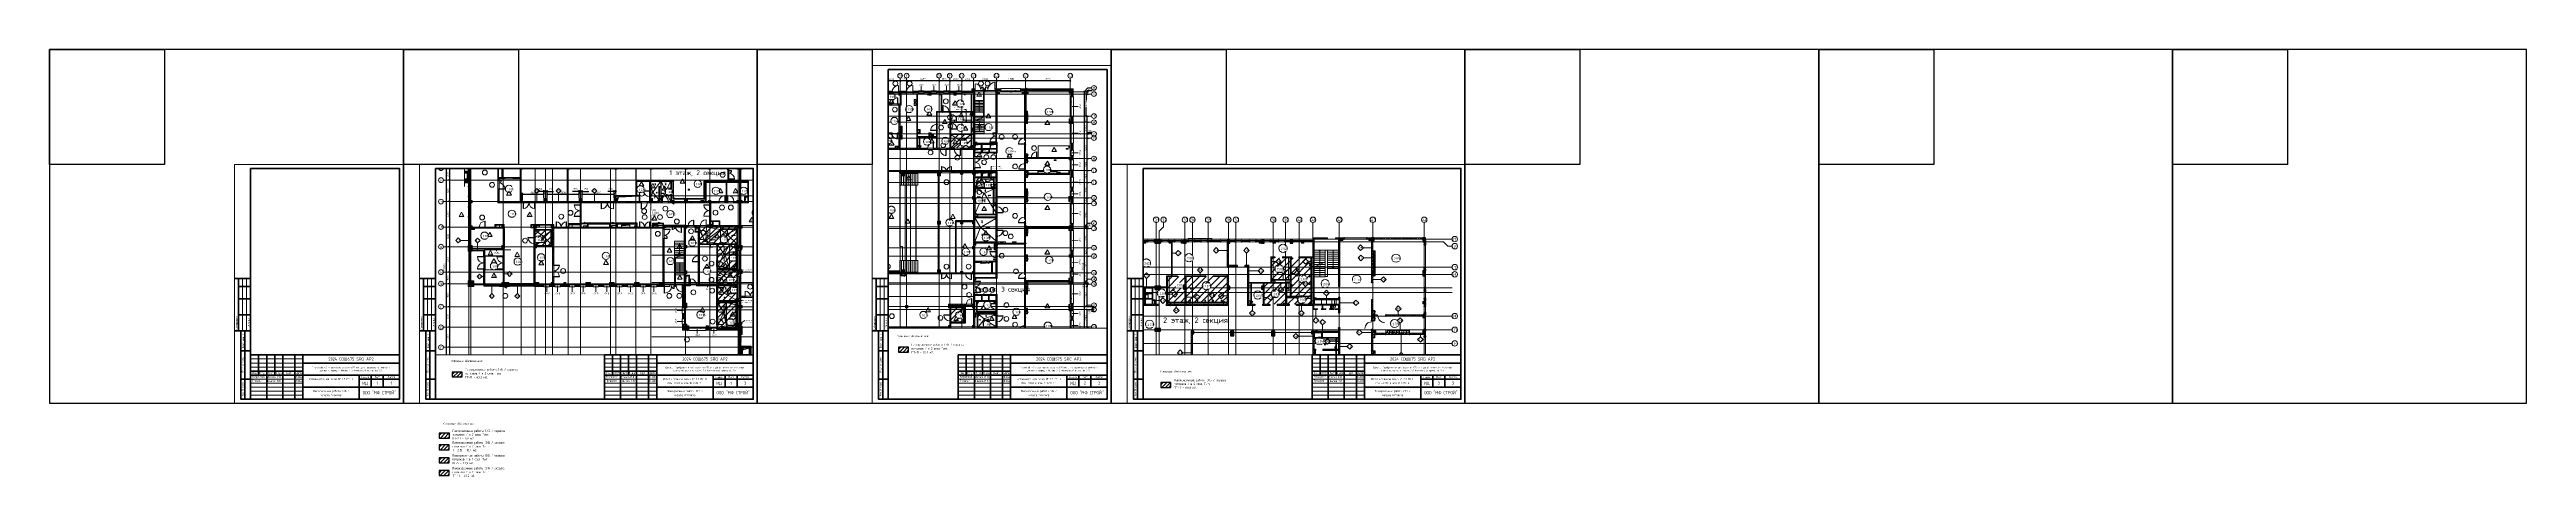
# Paper-space layout '2.7Крс4вНЗ' of a CAD drawing. Header units: millimetres. Extents: x -143 to 2937, y -92 to 440.
# The model-space entities are those that its viewports show. They can reach past a viewport. Long polylines and large blocks are cut down to what shows.
import ezdxf
from ezdxf.enums import TextEntityAlignment as Align

# ---------------------------------------------------------------- set-up
doc = ezdxf.new("R2018")
doc.units = ezdxf.units.MM
for name, pattern in [('ADSK_Линия сетки', [2500, 2000, -250, 0, -250]), ('ADSK_Невидимые', [500, 300, -200]), ('Штрих короткий', [300, 150, -150])]:
    doc.linetypes.add(name, pattern=pattern)
doc.layers.get('Defpoints').update_dxf_attribs({"color": 250})
for name, color, linetype, lineweight in [('3.4) ПТ-11       4 вып', 150, 'Continuous', 60), ('A-____-____-DIMS', 250, 'Continuous', 9), ('A-AREA-____-IDEN', 250, 'Continuous', 9), ('A-DETL-____-HDLN', 90, 'ADSK_Невидимые', 9), ('A-DETL-____-OTLN', 250, 'Continuous', 5), ('A-DETL-____-THIN', 250, 'Continuous', 9), ('A-DETL-GENF-OTLN', 250, 'Continuous', 5), ('A-DOOR-____-HDLN', 31, 'ADSK_Невидимые', 5), ('A-DOOR-____-IDEN', 31, 'Continuous', 9), ('A-DOOR-____-MCUT', 250, 'Continuous', 5), ('A-DOOR-____-OTLN', 250, 'Continuous', 5), ('A-DOOR-FRAM-MCUT', 31, 'Continuous', 5), ('A-DOOR-FRAM-OTLN', 31, 'Continuous', 5), ('A-DOOR-GLAZ-MCUT', 31, 'Continuous', 5), ('A-FLOR-____-IDEN', 11, 'Continuous', 9), ('A-FLOR-____-OTLN', 192, 'Continuous', 9), ('A-GENM-____-MCUT', 250, 'Continuous', 25), ('A-GENM-____-OTLN', 250, 'Continuous', 9), ('A-GLAZ-____-IDEN', 152, 'Continuous', 9), ('A-GLAZ-____-MCUT', 250, 'Continuous', 9), ('A-GLAZ-____-OTLN', 250, 'Continuous', 5), ('A-GLAZ-CURT-MCUT', 52, 'Continuous', 9), ('A-GLAZ-CURT-OTLN', 52, 'Continuous', 5), ('A-GLAZ-CWMG-MCUT', 51, 'Continuous', 9), ('A-GLAZ-CWMG-OTLN', 51, 'Continuous', 5), ('A-ROOF-___-IDEN', 132, 'Continuous', 9), ('A-ROOF-____-MCUT', 132, 'Continuous', 9), ('A-ROOF-____-OTLN', 132, 'Continuous', 5), ('A-ROOF-FNSH-MCUT', 132, 'Continuous', 9), ('A-WALL-____-IDEN', 250, 'Continuous', 9), ('A-WALL-____-MCUT', 250, 'Continuous', 13), ('A-WALL-____-OTLN', 250, 'Continuous', 9), ('A-WALL-____-PATT', 250, 'Continuous', 13), ('A-WALL-FNSH-MCUT', 250, 'Continuous', 13), ('E-ELEC-EQPM-OTLN', 250, 'Continuous', 9), ('G-____-____-DIMS', 250, 'Continuous', 9), ('G-____-____-TEXT', 250, 'Continuous', 9), ('G-XREF-____-OTLN', 250, 'Continuous', 9), ('I-WALL-____-OTLN', 250, 'Continuous', 9), ('S-BEAM-____-OTLN', 12, 'Continuous', 9), ('S-COLS-____-MCUT', 250, 'Continuous', 25), ('S-COLS-____-OTLN', 250, 'Continuous', 9), ('S-GRID-____-IDEN', 250, 'Continuous', 9), ('S-GRID-____-OTLN', 250, 'Continuous', 9), ('S-STRS-____-MBND', 250, 'Continuous', 5), ('S-STRS-____-OTLN', 250, 'Continuous', 5)]:
    doc.layers.add(name, color=color, linetype=linetype, lineweight=lineweight)
doc.styles.add('Arial Narrow_1', font='ARIALN.TTF', dxfattribs={"height": 150})
doc.styles.add('GOST Common', font='', dxfattribs={"width": 0.9, "height": 350})
doc.styles.add('GOST Common_1', font='', dxfattribs={"width": 0.9, "height": 250})
doc.styles.add('ISOCPEUR', font='isocpeur.ttf', dxfattribs={"width": 0.8, "height": 100})
doc.styles.add('ISOCPEUR_1', font='isocpeur.ttf', dxfattribs={"width": 0.9, "height": 250})
doc.styles.add('ISOCPEUR_2', font='isocpeur.ttf', dxfattribs={"height": 160})
doc.styles.add('ISOCPEUR_3', font='isocpeur.ttf', dxfattribs={"height": 250})
doc.styles.add('ISOCPEUR_4', font='isocpeur.ttf', dxfattribs={"height": 300})
doc.styles.add('ISOCPEUR_6', font='isocpeur.ttf', dxfattribs={"height": 3.5})
doc.styles.add('ISOCPEUR_I', font='isocpeui.ttf', dxfattribs={"width": 0.9, "height": 12.5})
doc.styles.get("Standard").update_dxf_attribs({"font": 'ГОСТ тип А.ttf'})
doc.styles.add('СПДС', font='ГОСТ тип А.ttf', dxfattribs={"width": 0.9})
doc.styles.get('GOST Common').set_extended_font_data('GOST Common')
doc.styles.get('GOST Common_1').set_extended_font_data('GOST Common')
doc.dimstyles.new('А3', dxfattribs={"dimtxt": 333, "dimasz": 222, "dimexe": 222, "dimexo": 111, "dimgap": 111, "dimtad": 1, "dimtoh": 1, "dimdec": 0, "dimrnd": 0.0015, "dimzin": 0, "dimdsep": 46, "dimtxsty": 'Standard', "dimblk": 'OBLIQUE', "dimcen": 0, "dimclrd": 7, "dimclre": 7, "dimclrt": 7, "dimadec": 0, "dimazin": 0, "dimtfac": 1, "dimtdec": 0, "dimtofl": 0, "dimtmove": 0, "dimatfit": 3, "dimfxl": 1, "dimtolj": 1, "dimtzin": 0, "dimarcsym": 0})
pattern_1 = [(45, (12287.9, -7e-12), (-251.4472, 251.4472), []), (45, (12287.9, 381), (-251.4472, 251.4472), [])]
pattern_2 = [(135, (12287.91, -0.0006), (-142.5612, -142.5612), []), (135, (12430.48, -0.0006), (-142.5612, -142.5612), [252.016, -50.403, 3.353, -47.05])]
pattern_3 = [(50, (12287.9, -0.0006), (364.36793, -31.8783), [38.1, -419.1]), (355, (12287.9, -0.0006), (-70.48585, 382.1133), [30.48, -335.28]), (100.451, (12318.28, -2.66), (293.885, 350.2334), [32.38, -356.18]), (46.184, (12287.9, 101.6), (542.1585, -84.0858), [57.15, -628.65]), (96.636, (12333.1, 94.6), (474.8049, 494.8554), [48.57, -534.27]), (351.184, (12287.9, 101.6), (474.8102, 494.85), [45.72, -502.92]), (21, (12338.7, 76.2), (303.22847, -204.53046), [38.1, -419.1]), (326, (12338.7, 76.2), (123.6039, 368.37604), [30.48, -335.28]), (71.451, (12364, 59.16), (426.8341, 163.8427), [32.38, -356.18]), (37.5, (12287.91, -0.0006), (6.17665, 169.11015), [16.764, -314.452, 16.764, -323.596, -336.55]), (37.5, (12287.91, -0.0006), (6.17665, 169.11015), [-671.576, 16.764, -319.786]), (7.5, (12287.91, -0.0006), (133.63888, 200.3615), [16.764, -177.292, 16.764, -306.832, -128.27]), (7.5, (12287.91, -0.0006), (133.63888, 200.3615), [-517.652, 16.764, -111.506]), (327.5, (12174.63, -0.0006), (271.18182, -11.45836), [16.764, -110.236, 16.764, -379.476, -525.78]), (327.5, (12174.63, -0.0006), (271.18182, -11.45836), [-523.24, 16.764, -509.016]), (317.5, (12123.83, -0.0006), (296.2585, 50.85285), [16.764, -148.336, 16.764, -246.38, -373.38]), (317.5, (12123.83, -0.0006), (296.2585, 50.85285), [-428.244, 16.764, -356.616])]
pattern_4 = [(135, (12287.91, -0.0006), (-141.42136, -141.42136), [])]
pattern_5 = [(45, (12287.9, -0.0006), (-251.4472, 251.4472), []), (45, (12287.9, 381), (-251.4472, 251.4472), [])]
pattern_6 = [(135, (1201.41, 164.685), (-14.1421, -14.1421), []), (225, (1201.41, 164.685), (14.1421, -14.1421), [])]
pattern_7 = [(45, (-921.384, 164.685), (-14.1421, 14.1421), []), (135, (-921.384, 164.685), (-14.1421, -14.1421), [])]
pattern_8 = [(135, (1051.41, 164.685), (-14.1421, -14.1421), []), (225, (1051.41, 164.685), (14.1421, -14.1421), [])]
pattern_9 = [(45, (-1071.384, 164.685), (-14.1421, 14.1421), []), (135, (-1071.384, 164.685), (-14.1421, -14.1421), [])]
pattern_10 = [(135, (1676.41, 164.685), (-14.14214, -14.14214), []), (225, (1676.41, 164.685), (14.14214, -14.14214), [])]
pattern_11 = [(45, (-446.384, 164.685), (-14.1421, 14.1421), []), (135, (-446.384, 164.685), (-14.1421, -14.1421), [])]
pattern_12 = [(135, (1751.41, 124.685), (-14.14214, -14.14214), []), (225, (1751.41, 124.685), (14.14214, -14.14214), [])]
pattern_13 = [(45, (-371.384, 124.685), (-14.1421, 14.1421), []), (135, (-371.384, 124.685), (-14.1421, -14.1421), [])]
pattern_14 = [(135, (1751.41, 164.685), (-14.14214, -14.14214), []), (225, (1751.41, 164.685), (14.14214, -14.14214), [])]
pattern_15 = [(45, (-371.384, 164.685), (-14.1421, 14.1421), []), (135, (-371.384, 164.685), (-14.1421, -14.1421), [])]
pattern_16 = [(135, (1301.41, 164.685), (-14.1421, -14.1421), []), (225, (1301.41, 164.685), (14.1421, -14.1421), [])]
pattern_17 = [(45, (-821.384, 164.685), (-14.1421, 14.1421), []), (135, (-821.384, 164.685), (-14.1421, -14.1421), [])]
pattern_18 = [(135, (1951.41, 124.685), (-14.14214, -14.14214), []), (225, (1951.41, 124.685), (14.14214, -14.14214), [])]
pattern_19 = [(45, (-171.384, 124.685), (-14.1421, 14.1421), []), (135, (-171.384, 124.685), (-14.1421, -14.1421), [])]
pattern_20 = [(45, (12287.9, -0.0006), (-224.5064, 224.5064), []), (45, (12367.3, -0.0006), (0, 449.0128), []), (45, (12208.54, -0.0006), (0, 449.0128), [])]
pattern_21 = [(135, (1776.41, 164.685), (-14.14214, -14.14214), []), (225, (1776.41, 164.685), (14.14214, -14.14214), [])]
pattern_22 = [(45, (-346.384, 164.685), (-14.1421, 14.1421), []), (135, (-346.384, 164.685), (-14.1421, -14.1421), [])]
pattern_23 = [(135, (1551.41, 164.685), (-14.14214, -14.14214), []), (225, (1551.41, 164.685), (14.14214, -14.14214), [])]
pattern_24 = [(45, (-571.384, 164.685), (-14.1421, 14.1421), []), (135, (-571.384, 164.685), (-14.1421, -14.1421), [])]
pattern_25 = [(135, (12287.91, -0.0006), (-84.85281, -84.85281), []), (225, (12287.91, -0.0006), (84.85281, -84.85281), [])]
pattern_26 = [(45, (12287.91, -0.0006), (-70.71068, 70.71068), []), (135, (12287.91, -0.0006), (-70.71068, -70.71068), [])]
pattern_27 = [(135, (12287.91, -0.0006), (-75.43415, -75.43415), [106.68, -17.78, 3.556, -17.78]), (135, (12287.91, 75.39), (-75.43415, -75.43415), []), (50, (12287.91, -0.0006), (127.52922, -11.15758), [13.335, -146.685]), (355, (12287.91, -0.0006), (-24.66966, 133.74002), [10.668, -117.348]), (100.451, (12298.54, -0.93), (102.85973, 122.58178), [11.333, -124.663]), (46.184, (12287.91, 35.56), (189.75516, -29.43036), [20.002, -220.027]), (96.636, (12303.73, 33.1), (166.1822, 173.1996), [17, -186.995]), (351.184, (12287.91, 35.56), (166.18393, 173.19757), [16.002, -176.022]), (21, (12305.69, 26.67), (106.130265, -71.58603), [13.335, -146.685]), (326, (12305.7, 26.67), (43.26188, 128.93175), [10.668, -117.348]), (71.451, (12314.54, 20.7), (149.39198, 57.34505), [11.333, -124.663]), (37.5, (12287.914, -0.0006), (2.162228, 59.188357), [3.353, -112.573, 3.353, -115.773, -117.792]), (37.5, (12287.914, -0.0006), (2.162228, 59.188357), [-235.052, 3.353, -114.44]), (7.5, (12287.914, -0.0006), (46.773857, 70.126152), [3.353, -64.567, 3.353, -109.906, -44.894]), (7.5, (12287.914, -0.0006), (46.773857, 70.126152), [-181.178, 3.353, -41.542]), (327.5, (12248.265, -0.0006), (94.913671, -4.010093), [3.353, -41.097, 3.353, -135.331, -184.023]), (327.5, (12248.265, -0.0006), (94.913671, -4.010093), [-183.134, 3.353, -180.67]), (317.5, (12230.485, -0.0006), (103.69057, 17.79882), [3.353, -54.432, 3.353, -88.748, -130.683]), (317.5, (12230.485, -0.0006), (103.69057, 17.79882), [-149.885, 3.353, -127.33])]
pattern_28 = [(135, (1481.41, 164.685), (-14.14214, -14.14214), []), (225, (1481.41, 164.685), (14.14214, -14.14214), [])]
pattern_29 = [(45, (-641.384, 164.685), (-14.1421, 14.1421), []), (135, (-641.384, 164.685), (-14.1421, -14.1421), [])]
pattern_30 = [(45, (12287.91, -0.0006), (-141.42136, 141.42136), []), (135, (12287.91, -0.0006), (-141.42136, -141.42136), [])]
pattern_31 = [(135, (1701.41, 209.685), (-14.14214, -14.14214), []), (225, (1701.41, 209.685), (14.14214, -14.14214), [])]
pattern_32 = [(45, (-421.384, 209.685), (-14.1421, 14.1421), []), (135, (-421.384, 209.685), (-14.1421, -14.1421), [])]
pattern_33 = [(135, (-124699.98, -44975), (-142.56192, -142.56192), []), (135, (-124557.42, -44975), (-142.56192, -142.56192), [252.016, -50.403, 3.353, -47.05])]
pattern_34 = [(135, (1436.41, 199.685), (-14.14214, -14.14214), []), (225, (1436.41, 199.685), (14.14214, -14.14214), [])]
pattern_35 = [(45, (-686.384, 199.685), (-14.1421, 14.1421), []), (135, (-686.384, 199.685), (-14.1421, -14.1421), [])]
pattern_36 = [(45, (125, 0), (-22.6274, 22.6274), [])]
pattern_37 = [(45, (-1171.384, 164.685), (-14.1421, 14.1421), []), (135, (-1171.384, 164.685), (-14.1421, -14.1421), [])]
pattern_38 = [(135, (951.411, 164.685), (-14.1421, -14.1421), []), (225, (951.411, 164.685), (14.1421, -14.1421), [])]
pattern_39 = [(135, (28708.77, -120984.93), (-141.42136, -141.42136), [])]
pattern_40 = [(45, (28708.77, -120984.93), (-251.4472, 251.4472), []), (45, (28708.77, -120603.93), (-251.4472, 251.4472), [])]
pattern_41 = [(45, (28708.77, -120984.93), (-70.71068, 70.71068), [])]
pattern_42 = [(135, (28708.77, -120984.93), (-142.5612, -142.5612), []), (135, (28851.33, -120984.93), (-142.5612, -142.5612), [252.016, -50.403, 3.353, -47.05])]
pattern_43 = [(50, (28708.77, -120984.93), (364.36793, -31.8783), [38.1, -419.1]), (355, (28708.77, -120984.93), (-70.48585, 382.1133), [30.48, -335.28]), (100.451, (28739.14, -120987.6), (293.885, 350.2334), [32.38, -356.18]), (46.184, (28708.77, -120883.33), (542.1585, -84.0858), [57.15, -628.65]), (96.636, (28753.95, -120890.34), (474.8049, 494.8554), [48.57, -534.27]), (351.184, (28708.8, -120883.33), (474.8102, 494.85), [45.72, -502.92]), (21, (28759.57, -120908.73), (303.22847, -204.53046), [38.1, -419.1]), (326, (28759.57, -120908.73), (123.6039, 368.37604), [30.48, -335.28]), (71.451, (28784.84, -120925.78), (426.8341, 163.8427), [32.38, -356.18]), (37.5, (28708.77, -120984.93), (6.17665, 169.11015), [16.764, -314.452, 16.764, -323.596, -336.55]), (37.5, (28708.77, -120984.93), (6.17665, 169.11015), [-671.576, 16.764, -319.786]), (7.5, (28708.77, -120984.93), (133.63888, 200.3615), [16.764, -177.292, 16.764, -306.832, -128.27]), (7.5, (28708.77, -120984.93), (133.63888, 200.3615), [-517.652, 16.764, -111.506]), (327.5, (28595.49, -120984.93), (271.18182, -11.45836), [16.764, -110.236, 16.764, -379.476, -525.78]), (327.5, (28595.49, -120984.93), (271.18182, -11.45836), [-523.24, 16.764, -509.016]), (317.5, (28544.7, -120984.93), (296.2585, 50.85285), [16.764, -148.336, 16.764, -246.38, -373.38]), (317.5, (28544.7, -120984.93), (296.2585, 50.85285), [-428.244, 16.764, -356.616])]

# ---------------------------------------------------------------- blocks, each defined once
blk = doc.blocks.new('*U4895')
at = {"color": 4}
blk.add_lwpolyline([(-220, -220), (220, -220), (220, 220), (-220, 220)], close=True, dxfattribs=at)
at = {"color": 3}
blk.add_lwpolyline([(-220, 220), (-77, 220), (-77, 77), (-220, 77)], close=True, dxfattribs=at)
blk = doc.blocks.new('*U4896')
at = {"color": 0, "linetype": 'ByBlock', "lineweight": -2, "transparency": 16777216}
for p in [(0, 0), (440, 0), (880, 0), (1320, 0), (1760, 0), (2200, 0), (2640, 0)]:
    blk.add_blockref('*U4895', p, dxfattribs=at)
blk = doc.blocks.new('*U4853')
at = {"lineweight": 0}
blk.add_lwpolyline([(-205, -5), (5, -5), (5, 292), (-205, 292)], close=True, dxfattribs=at)
at = {"color": 0, "linetype": 'Continuous', "lineweight": 50}
blk.add_lwpolyline([(-185, 287), (0, 287), (0, 0), (-185, 0)], close=True, dxfattribs=at)
at = {"lineweight": 35}
for points in [[(-185, 150), (-205, 150)], [(-200, 85), (-200, 150)], [(-185, 140), (-200, 140)], [(-185, 125), (-200, 125)], [(-185, 105), (-200, 105)], [(-185, 85), (-205, 85)], [(-185, 85), (-197, 85), (-197, 0), (-185, 0)], [(-192, 0), (-192, 85)], [(-185, 60), (-197, 60)], [(-185, 35), (-120, 35)], [(-175, 55), (-175, 30)], [(-165, 55), (-165, 0)], [(-155, 55), (-155, 30)], [(-145, 55), (-145, 0)], [(-130, 55), (-130, 0)], [(-120, 55), (-120, 0)], [(-120, 45), (0, 45)], [(-185, 25), (-197, 25)], [(-185, 30), (0, 30)], [(-120, 15), (0, 15)], [(-50, 30), (-50, 0)], [(-50, 25), (0, 25)], [(-35, 30), (-35, 15)], [(-20, 30), (-20, 15)]]:
    blk.add_lwpolyline(points, dxfattribs=at)
at = {"lineweight": 18}
for points in [[(-195, 85), (-195, 150)], [(-190, 85), (-190, 150)], [(-185, 50), (-120, 50)], [(-185, 45), (-120, 45)], [(-185, 40), (-120, 40)], [(-185, 25), (-120, 25)], [(-185, 20), (-120, 20)], [(-185, 15), (-120, 15)], [(-185, 10), (-120, 10)], [(-185, 5), (-120, 5)]]:
    blk.add_lwpolyline(points, dxfattribs=at)
at = {"lineweight": 35}
blk.add_lwpolyline([(-185, 0), (0, 0), (0, 55), (-185, 55)], close=True, dxfattribs=at)
at = {"lineweight": 0}
blk.add_lwpolyline([(0, -5), (5, -5), (5, 0)], dxfattribs=at)
at = {"lineweight": -2, "char_height": 2.5, "attachment_point": 5, "rotation": 90, "style": 'СПДС'}
for s, insert, width in [('Согласовано', (-202.5, 95), 19.991), ('Гл. спец.', (-187.5, 95), 19.991), ('Взам. инв. N', (-194.5, 72.5), 24.991), ('Подл. и дата', (-194.5, 42.5), 34.991), ('Инв. N подл.', (-194.5, 12.5), 24.991)]:
    blk.add_mtext(s, dxfattribs=dict(at, insert=insert, width=width))
at = {"lineweight": -2, "char_height": 2.5, "style": 'СПДС'}
for s, insert, width, attachment_point in [('Изм.', (-180, 32.5), 10, 5), ('Кол.уч.', (-170, 32.5), 10, 5), ('Лист', (-160, 32.5), 10, 5), ('N док.', (-150, 32.5), 10, 5), ('Подп.', (-137.5, 32.5), 15, 5), ('Дата', (-125, 32.5), 10, 5), ('Разработал', (-183.1, 27.5), 17.953, 4), ('Проверил', (-183.1, 22.5), 17.953, 4), ('Стадия', (-42.5, 27.5), 15, 5), ('Лист', (-27.5, 27.5), 15, 5), ('Листов', (-10, 27.5), 20, 5)]:
    blk.add_mtext(s, dxfattribs=dict(at, insert=insert, width=width, attachment_point=attachment_point))
at = {"insert": (-60.2, 37.2), "char_height": 2.2, "attachment_point": 5, "style": 'СПДС'}
blk.add_mtext_dynamic_manual_height_columns('Средняя общеобразовательная школа на 675 мест, расположенная на земельном\\P\\pxqc;участке по адресу: г. Москва, 2-й Нагатинский проезд, вл. 2/3', width=118.293, gutter_width=0, heights=[12.8], dxfattribs=at)
at = {"lineweight": 30, "width": 0.9, "flags": 104}
blk.add_attdef('ШАПКА', text='', height=3, dxfattribs=at).set_placement((-135, 281), align=Align.MIDDLE_CENTER)
at = {"style": 'СПДС'}
for tag, height, p in [('ШИФР_ПРОЕКТА', 4, (-60, 50)), ('НАИМЕНОВАНИЕ_ОБЪЕКТА2', 2.5, (-85, 20)), ('НАИМЕНОВАНИЕ_ЧЕРТЕЖА2', 2.5, (-85, 5)), ('НАИМЕНОВАНИЕ_ЧЕРТЕЖА1', 2.5, (-85, 10)), ('НАИМЕНОВАНИЕ_ОБЪЕКТА', 2.5, (-85, 25)), ('ОРГАНИЗАЦИЯ_РАЗРАБОТЧИК1', 4, (-25, 8.1)), ('СТАДИЯ', 4, (-42.5, 20)), ('ЛИСТ_первый', 4, (-27.5, 20)), ('ЛИСТОВ', 4, (-10, 20))]:
    blk.add_attdef(tag, text='', height=height, dxfattribs=at).set_placement(p, align=Align.MIDDLE_CENTER)
for tag, p in [('РАЗРАБОТЧИК', (-164, 27.5)), ('РУК.ГРУППЫ', (-164, 22.5))]:
    blk.add_attdef(tag, text='', height=2.5, dxfattribs=at).set_placement(p, align=Align.MIDDLE_LEFT)
at = {"style": 'СПДС', "width": 0.9}
for tag, p in [('ДАТА1', (-129.6, 26.4)), ('ДАТА2', (-129.6, 21.4))]:
    blk.add_attdef(tag, p, '', height=2.3, dxfattribs=at)
blk = doc.blocks.new('*U4854')
at = {"lineweight": 0}
blk.add_lwpolyline([(-415, -5), (5, -5), (5, 292), (-415, 292)], close=True, dxfattribs=at)
at = {"color": 0, "linetype": 'Continuous', "lineweight": 50}
blk.add_lwpolyline([(-395, 287), (0, 287), (0, 0), (-395, 0)], close=True, dxfattribs=at)
at = {"lineweight": 35}
for points in [[(-395, 150), (-415, 150)], [(-410, 85), (-410, 150)], [(-395, 140), (-410, 140)], [(-395, 125), (-410, 125)], [(-395, 105), (-410, 105)], [(-395, 85), (-415, 85)], [(-395, 85), (-407, 85), (-407, 0), (-395, 0)], [(-402, 0), (-402, 85)], [(-395, 60), (-407, 60)], [(-185, 35), (-120, 35)], [(-175, 55), (-175, 30)], [(-165, 55), (-165, 0)], [(-155, 55), (-155, 30)], [(-145, 55), (-145, 0)], [(-130, 55), (-130, 0)], [(-120, 55), (-120, 0)], [(-120, 45), (0, 45)], [(-395, 25), (-407, 25)], [(-185, 30), (0, 30)], [(-120, 15), (0, 15)], [(-50, 30), (-50, 0)], [(-50, 25), (0, 25)], [(-35, 30), (-35, 15)], [(-20, 30), (-20, 15)]]:
    blk.add_lwpolyline(points, dxfattribs=at)
at = {"lineweight": 18}
for points in [[(-405, 85), (-405, 150)], [(-400, 85), (-400, 150)], [(-185, 50), (-120, 50)], [(-185, 45), (-120, 45)], [(-185, 40), (-120, 40)], [(-185, 25), (-120, 25)], [(-185, 20), (-120, 20)], [(-185, 15), (-120, 15)], [(-185, 10), (-120, 10)], [(-185, 5), (-120, 5)]]:
    blk.add_lwpolyline(points, dxfattribs=at)
at = {"lineweight": 35}
blk.add_lwpolyline([(-185, 0), (0, 0), (0, 55), (-185, 55)], close=True, dxfattribs=at)
at = {"lineweight": 0}
blk.add_lwpolyline([(0, -5), (5, -5), (5, 0)], dxfattribs=at)
at = {"lineweight": -2, "char_height": 2.5, "attachment_point": 5, "rotation": 90, "style": 'СПДС'}
for s, insert, width in [('Согласовано', (-412.5, 95), 19.991), ('Гл. спец.', (-397.5, 95), 19.991), ('Взам. инв. N', (-404.5, 72.5), 24.991), ('Подл. и дата', (-404.5, 42.5), 34.991), ('Инв. N подл.', (-404.5, 12.5), 24.991)]:
    blk.add_mtext(s, dxfattribs=dict(at, insert=insert, width=width))
at = {"lineweight": -2, "char_height": 2.5, "style": 'СПДС'}
for s, insert, width, attachment_point in [('Изм.', (-180, 32.5), 10, 5), ('Кол.уч.', (-170, 32.5), 10, 5), ('Лист', (-160, 32.5), 10, 5), ('N док.', (-150, 32.5), 10, 5), ('Подп.', (-137.5, 32.5), 15, 5), ('Дата', (-125, 32.5), 10, 5), ('Разработал', (-183.1, 27.5), 17.953, 4), ('Проверил', (-183.1, 22.5), 17.953, 4), ('Стадия', (-42.5, 27.5), 15, 5), ('Лист', (-27.5, 27.5), 15, 5), ('Листов', (-10, 27.5), 20, 5)]:
    blk.add_mtext(s, dxfattribs=dict(at, insert=insert, width=width, attachment_point=attachment_point))
at = {"insert": (-60.2, 37.2), "char_height": 2.2, "attachment_point": 5, "style": 'СПДС'}
blk.add_mtext_dynamic_manual_height_columns('Средняя общеобразовательная школа на 675 мест, расположенная на земельном\\P\\pxqc;участке по адресу: г. Москва, 2-й Нагатинский проезд, вл. 2/3', width=118.293, gutter_width=0, heights=[12.8], dxfattribs=at)
at = {"lineweight": 30, "width": 0.9, "flags": 104}
blk.add_attdef('ШАПКА', text='', height=3, dxfattribs=at).set_placement((-135, 281), align=Align.MIDDLE_CENTER)
at = {"style": 'СПДС'}
for tag, height, p in [('ШИФР_ПРОЕКТА', 4, (-60, 50)), ('НАИМЕНОВАНИЕ_ОБЪЕКТА2', 2.5, (-85, 20)), ('НАИМЕНОВАНИЕ_ЧЕРТЕЖА2', 2.5, (-85, 5)), ('НАИМЕНОВАНИЕ_ЧЕРТЕЖА1', 2.5, (-85, 10)), ('НАИМЕНОВАНИЕ_ОБЪЕКТА', 2.5, (-85, 25)), ('ОРГАНИЗАЦИЯ_РАЗРАБОТЧИК1', 4, (-25, 8.1)), ('СТАДИЯ', 4, (-42.5, 20)), ('ЛИСТ_первый', 4, (-27.5, 20)), ('ЛИСТОВ', 4, (-10, 20))]:
    blk.add_attdef(tag, text='', height=height, dxfattribs=at).set_placement(p, align=Align.MIDDLE_CENTER)
for tag, p in [('РАЗРАБОТЧИК', (-164, 27.5)), ('РУК.ГРУППЫ', (-164, 22.5))]:
    blk.add_attdef(tag, text='', height=2.5, dxfattribs=at).set_placement(p, align=Align.MIDDLE_LEFT)
at = {"style": 'СПДС', "width": 0.9}
for tag, p in [('ДАТА1', (-129.6, 26.4)), ('ДАТА2', (-129.6, 21.4))]:
    blk.add_attdef(tag, p, '', height=2.3, dxfattribs=at)
blk = doc.blocks.new('*U4855')
at = {"lineweight": 0}
blk.add_lwpolyline([(-292, -5), (5, -5), (5, 415), (-292, 415)], close=True, dxfattribs=at)
at = {"color": 0, "linetype": 'Continuous', "lineweight": 50}
blk.add_lwpolyline([(-272, 410), (0, 410), (0, 0), (-272, 0)], close=True, dxfattribs=at)
at = {"lineweight": 35}
for points in [[(-272, 150), (-292, 150)], [(-287, 85), (-287, 150)], [(-272, 140), (-287, 140)], [(-272, 125), (-287, 125)], [(-272, 105), (-287, 105)], [(-272, 85), (-292, 85)], [(-272, 85), (-284, 85), (-284, 0), (-272, 0)], [(-279, 0), (-279, 85)], [(-272, 60), (-284, 60)], [(-185, 35), (-120, 35)], [(-175, 55), (-175, 30)], [(-165, 55), (-165, 0)], [(-155, 55), (-155, 30)], [(-145, 55), (-145, 0)], [(-130, 55), (-130, 0)], [(-120, 55), (-120, 0)], [(-120, 45), (0, 45)], [(-272, 25), (-284, 25)], [(-185, 30), (0, 30)], [(-120, 15), (0, 15)], [(-50, 30), (-50, 0)], [(-50, 25), (0, 25)], [(-35, 30), (-35, 15)], [(-20, 30), (-20, 15)]]:
    blk.add_lwpolyline(points, dxfattribs=at)
at = {"lineweight": 18}
for points in [[(-282, 85), (-282, 150)], [(-277, 85), (-277, 150)], [(-185, 50), (-120, 50)], [(-185, 45), (-120, 45)], [(-185, 40), (-120, 40)], [(-185, 25), (-120, 25)], [(-185, 20), (-120, 20)], [(-185, 15), (-120, 15)], [(-185, 10), (-120, 10)], [(-185, 5), (-120, 5)]]:
    blk.add_lwpolyline(points, dxfattribs=at)
at = {"lineweight": 35}
blk.add_lwpolyline([(-185, 0), (0, 0), (0, 55), (-185, 55)], close=True, dxfattribs=at)
at = {"lineweight": 0}
blk.add_lwpolyline([(0, -5), (5, -5), (5, 0)], dxfattribs=at)
at = {"lineweight": -2, "char_height": 2.5, "attachment_point": 5, "rotation": 90, "style": 'СПДС'}
for s, insert, width in [('Согласовано', (-289.5, 95), 19.991), ('Гл. спец.', (-274.5, 95), 19.991), ('Взам. инв. N', (-281.5, 72.5), 24.991), ('Подл. и дата', (-281.5, 42.5), 34.991), ('Инв. N подл.', (-281.5, 12.5), 24.991)]:
    blk.add_mtext(s, dxfattribs=dict(at, insert=insert, width=width))
at = {"lineweight": -2, "char_height": 2.5, "style": 'СПДС'}
for s, insert, width, attachment_point in [('Изм.', (-180, 32.5), 10, 5), ('Кол.уч.', (-170, 32.5), 10, 5), ('Лист', (-160, 32.5), 10, 5), ('N док.', (-150, 32.5), 10, 5), ('Подп.', (-137.5, 32.5), 15, 5), ('Дата', (-125, 32.5), 10, 5), ('Разработал', (-183.1, 27.5), 17.953, 4), ('Проверил', (-183.1, 22.5), 17.953, 4), ('Стадия', (-42.5, 27.5), 15, 5), ('Лист', (-27.5, 27.5), 15, 5), ('Листов', (-10, 27.5), 20, 5)]:
    blk.add_mtext(s, dxfattribs=dict(at, insert=insert, width=width, attachment_point=attachment_point))
at = {"insert": (-60.2, 37.2), "char_height": 2.2, "attachment_point": 5, "style": 'СПДС'}
blk.add_mtext_dynamic_manual_height_columns('Средняя общеобразовательная школа на 675 мест, расположенная на земельном\\P\\pxqc;участке по адресу: г. Москва, 2-й Нагатинский проезд, вл. 2/3', width=118.293, gutter_width=0, heights=[12.8], dxfattribs=at)
at = {"lineweight": 30, "width": 0.9, "flags": 104}
blk.add_attdef('ШАПКА', text='', height=3, dxfattribs=at).set_placement((-135, 281), align=Align.MIDDLE_CENTER)
at = {"style": 'СПДС'}
for tag, height, p in [('ШИФР_ПРОЕКТА', 4, (-60, 50)), ('НАИМЕНОВАНИЕ_ОБЪЕКТА2', 2.5, (-85, 20)), ('НАИМЕНОВАНИЕ_ЧЕРТЕЖА2', 2.5, (-85, 5)), ('НАИМЕНОВАНИЕ_ЧЕРТЕЖА1', 2.5, (-85, 10)), ('НАИМЕНОВАНИЕ_ОБЪЕКТА', 2.5, (-85, 25)), ('ОРГАНИЗАЦИЯ_РАЗРАБОТЧИК1', 4, (-25, 8.1)), ('СТАДИЯ', 4, (-42.5, 20)), ('ЛИСТ_первый', 4, (-27.5, 20)), ('ЛИСТОВ', 4, (-10, 20))]:
    blk.add_attdef(tag, text='', height=height, dxfattribs=at).set_placement(p, align=Align.MIDDLE_CENTER)
for tag, p in [('РАЗРАБОТЧИК', (-164, 27.5)), ('РУК.ГРУППЫ', (-164, 22.5))]:
    blk.add_attdef(tag, text='', height=2.5, dxfattribs=at).set_placement(p, align=Align.MIDDLE_LEFT)
at = {"style": 'СПДС', "width": 0.9}
for tag, p in [('ДАТА1', (-129.6, 26.4)), ('ДАТА2', (-129.6, 21.4))]:
    blk.add_attdef(tag, p, '', height=2.3, dxfattribs=at)
blk = doc.blocks.new('Дверь_СКБ_2Ст_Внутренняя1 - Н_ВВ-14_2200x2600h_Инвентарные-42571459-АР1_Маркировочный план 1 этажа С2и3')
at = {"layer": 'A-DOOR-____-OTLN'}
h = blk.add_hatch(dxfattribs=at)
h.set_pattern_fill('FP_6', color=256, style=0, pattern_type=2)
h.set_pattern_definition(pattern_6)
h.paths.add_polyline_path([(1112.5, 20), (1112.5, 100), (1087.5, 100), (1087.5, -100), (1112.5, -100)])
at = {"layer": 'A-DOOR-FRAM-OTLN'}
h = blk.add_hatch(dxfattribs=at)
h.set_pattern_fill('FP_7', color=256, style=0, pattern_type=2)
h.set_pattern_definition(pattern_7)
h.paths.add_polyline_path([(-1062.5, 20), (-1062.5, 100), (-1087.5, 100), (-1087.5, -100), (-1062.5, -100)])
at = {"layer": 'A-DOOR-____-MCUT'}
for p, q in [((-937.5, 1050), (-937.5, 100)), ((-897.5, 1050), (-937.5, 1050)), ((-937.5, 100), (-897.5, 100)), ((-897.5, 100), (-897.5, 1050)), ((962.5, 1050), (922.5, 1050)), ((922.5, 1050), (922.5, 100)), ((922.5, 100), (962.5, 100)), ((962.5, 100), (962.5, 1050))]:
    blk.add_line(p, q, dxfattribs=at)
at = {"layer": 'A-DOOR-____-OTLN'}
for centre, start, end in [((-937.5, 100), 0, 90), ((962.5, 100), 90, 180)]:
    blk.add_arc(centre, 950, start, end, dxfattribs=at)
at = {"layer": 'A-DOOR-FRAM-MCUT'}
for p, q in [((-1047.5, 108), (-1117.5, 108)), ((-1117.5, 108), (-1117.5, 100)), ((-1117.5, 100), (-1047.5, 100)), ((-1062.5, 100), (-1087.5, 100)), ((-1087.5, 100), (-1087.5, -100)), ((-937.5, 100), (-1062.5, 100)), ((-1062.5, 100), (-1062.5, 20)), ((-1062.5, -100), (-1062.5, 100)), ((-1047.5, 100), (-1062.5, 100)), ((-1062.5, 100), (-1062.5, 99)), ((-1062.5, 99), (-1047.5, 99)), ((-1062.5, 20), (-927.5, 20)), ((-1047.5, 20), (-1062.5, 20)), ((-1062.5, 20), (-1062.5, -100)), ((-1047.5, 100), (-1047.5, 108)), ((-1047.5, 99), (-1047.5, 100)), ((-1047.5, -100), (-1047.5, 20)), ((-937.5, 60), (-937.5, 100)), ((-927.5, 60), (-937.5, 60)), ((-927.5, 20), (-927.5, 60)), ((962.5, 60), (952.5, 60)), ((952.5, 60), (952.5, 20)), ((952.5, 20), (1087.5, 20)), ((962.5, 100), (962.5, 60)), ((1087.5, 100), (962.5, 100)), ((1142.5, 108), (1072.5, 108)), ((1072.5, 108), (1072.5, 100)), ((1087.5, 100), (1072.5, 100)), ((1072.5, 100), (1072.5, 99)), ((1072.5, 100), (1142.5, 100)), ((1072.5, 99), (1087.5, 99)), ((1087.5, 20), (1072.5, 20)), ((1072.5, 20), (1072.5, -100)), ((1087.5, 20), (1087.5, 100)), ((1112.5, 100), (1087.5, 100)), ((1087.5, 100), (1087.5, -100)), ((1087.5, 99), (1087.5, 100)), ((1087.5, -100), (1087.5, 20)), ((1112.5, -100), (1112.5, 100)), ((1142.5, 100), (1142.5, 108)), ((-1047.5, -100), (-1117.5, -100)), ((-1117.5, -100), (-1117.5, -108)), ((-1117.5, -108), (-1047.5, -108)), ((-1087.5, -100), (-1062.5, -100)), ((-1062.5, -100), (-1047.5, -100)), ((-1047.5, -108), (-1047.5, -100)), ((1072.5, -100), (1087.5, -100)), ((1142.5, -100), (1072.5, -100)), ((1072.5, -100), (1072.5, -108)), ((1072.5, -108), (1142.5, -108)), ((1087.5, -100), (1112.5, -100)), ((1142.5, -108), (1142.5, -100))]:
    blk.add_line(p, q, dxfattribs=at)
blk = doc.blocks.new('Дверь_СКБ_2Ст_Фрамуга2 - Н_ВВ-3_2500x2600h_Учебные помещения_Фрамуга слева-42054644-АР1_Маркировочный план 1 этажа С2и3')
at = {"layer": 'A-DOOR-____-OTLN'}
h = blk.add_hatch(dxfattribs=at)
h.set_pattern_fill('FP_8', color=256, style=0, pattern_type=2)
h.set_pattern_definition(pattern_8)
h.paths.add_polyline_path([(1237.5, -86.6), (1237.5, -100), (1262.5, -100), (1262.5, 100), (1237.5, 100)])
at = {"layer": 'A-DOOR-FRAM-OTLN'}
h = blk.add_hatch(dxfattribs=at)
h.set_pattern_fill('FP_9', color=256, style=0, pattern_type=2)
h.set_pattern_definition(pattern_9)
h.paths.add_polyline_path([(-1237.5, 100), (-1237.5, -100), (-1212.5, -100), (-1212.5, 100), (-1228.7, 100)])
at = {"layer": 'A-DOOR-____-MCUT'}
for p, q in [((-1187.5, 1100), (-1187.5, 100)), ((-1137.5, 1100), (-1187.5, 1100)), ((-1187.5, 100), (-1137.5, 100)), ((-1137.5, 100), (-1137.5, 1100))]:
    blk.add_line(p, q, dxfattribs=at)
at = {"layer": 'A-DOOR-FRAM-MCUT'}
for p, q in [((-1197.5, 108), (-1267.5, 108)), ((-1267.5, 108), (-1267.5, 100)), ((-1267.5, 100), (-1197.5, 100)), ((-1212.5, 100), (-1237.5, 100)), ((-1237.5, 100), (-1237.5, -100)), ((-1187.5, 100), (-1212.5, 100)), ((-1212.5, 100), (-1212.5, 20)), ((-1212.5, -100), (-1212.5, 100)), ((-1212.5, 20), (-1177.5, 20)), ((-1197.5, 20), (-1212.5, 20)), ((-1212.5, 20), (-1212.5, -100)), ((-1197.5, 100), (-1197.5, 108)), ((-1197.5, -100), (-1197.5, 20)), ((-1187.5, 60), (-1187.5, 100)), ((-1177.5, 60), (-1187.5, 60)), ((-1177.5, 20), (-1177.5, 60)), ((-187.5, 60), (-197.5, 60)), ((-197.5, 60), (-197.5, 20)), ((-197.5, 20), (-162.5, 20)), ((-187.5, 100), (-187.5, 60)), ((-162.5, 100), (-187.5, 100)), ((-177.5, 108), (-177.5, 100)), ((-107.5, 108), (-177.5, 108)), ((-177.5, 100), (-177.5, 20)), ((-177.5, 12), (-177.5, 20)), ((-107.5, 12), (-177.5, 12)), ((-62.5, 100), (-162.5, 100)), ((-162.5, 20), (-162.5, 100)), ((-162.5, 20), (-162.5, 100)), ((-62.5, 20), (-162.5, 20)), ((-117.5, 108), (-117.5, 100)), ((-47.5, 108), (-117.5, 108)), ((-117.5, 20), (-117.5, 12)), ((-117.5, 12), (-47.5, 12)), ((-107.5, 100), (-107.5, 108)), ((-107.5, 20), (-107.5, 12)), ((-62.5, 100), (-62.5, 20)), ((-47.5, 100), (-47.5, 108)), ((-47.5, 100), (-47.5, 20)), ((-47.5, 100), (1237.5, 100)), ((-47.5, 12), (-47.5, 20)), ((1237.5, 20), (-47.5, 20)), ((1292.5, 108), (1222.5, 108)), ((1222.5, 108), (1222.5, 100)), ((1222.5, 100), (1222.5, 20)), ((1222.5, 100), (1292.5, 100)), ((1237.5, 20), (1222.5, 20)), ((1222.5, 20), (1222.5, -100)), ((1237.5, 100), (1237.5, 20)), ((1262.5, 100), (1237.5, 100)), ((1237.5, 100), (1237.5, -100)), ((1237.5, -100), (1237.5, 20)), ((1262.5, -100), (1262.5, 100)), ((1292.5, 100), (1292.5, 108)), ((-1197.5, -100), (-1267.5, -100)), ((-1267.5, -100), (-1267.5, -108)), ((-1267.5, -108), (-1197.5, -108)), ((-1237.5, -100), (-1212.5, -100)), ((-1212.5, -100), (-1197.5, -100)), ((-1197.5, -108), (-1197.5, -100)), ((1222.5, -100), (1237.5, -100)), ((1292.5, -100), (1222.5, -100)), ((1222.5, -100), (1222.5, -108)), ((1222.5, -108), (1292.5, -108)), ((1237.5, -100), (1262.5, -100)), ((1292.5, -108), (1292.5, -100))]:
    blk.add_line(p, q, dxfattribs=at)
at = {"layer": 'A-DOOR-GLAZ-MCUT'}
for p, q in [((1222.5, 70), (-62.5, 70)), ((1222.5, 50), (-62.5, 50))]:
    blk.add_line(p, q, dxfattribs=at)
blk = doc.blocks.new('Дверь_СКБ_1Ст_Фрамуга1 - Н_ВВ-9_1250x2600h_Лаборантская-42082236-АР1_Маркировочный план 1 этажа С2и3')
at = {"layer": 'A-DOOR-____-OTLN'}
h = blk.add_hatch(dxfattribs=at)
h.set_pattern_fill('FP_10', color=256, style=0, pattern_type=2)
h.set_pattern_definition(pattern_10)
h.paths.add_polyline_path([(612.5, -100), (637.5, -100), (637.5, 100), (612.5, 100), (612.5, -98.2)])
at = {"layer": 'A-DOOR-FRAM-OTLN'}
h = blk.add_hatch(dxfattribs=at)
h.set_pattern_fill('FP_11', color=256, style=0, pattern_type=2)
h.set_pattern_definition(pattern_11)
h.paths.add_polyline_path([(-612.5, -100), (-587.5, -100), (-587.5, 100), (-612.5, 100), (-612.5, 20)])
at = {"layer": 'A-DOOR-____-MCUT'}
for p, q in [((487.5, 1050), (437.5, 1050)), ((437.5, 1050), (437.5, 100)), ((437.5, 100), (487.5, 100)), ((487.5, 1050), (447.5, 1050)), ((447.5, 100), (447.5, 1050)), ((487.5, 100), (447.5, 100)), ((487.5, 100), (487.5, 1050)), ((487.5, 1050), (487.5, 100))]:
    blk.add_line(p, q, dxfattribs=at)
at = {"layer": 'A-DOOR-____-OTLN'}
blk.add_arc((487.5, 100), 950, 90, 180, dxfattribs=at)
at = {"layer": 'A-DOOR-FRAM-MCUT'}
for p, q in [((-572.5, 108), (-642.5, 108)), ((-642.5, 108), (-642.5, 100)), ((-642.5, 100), (-572.5, 100)), ((-587.5, 100), (-612.5, 100)), ((-612.5, 100), (-612.5, -100)), ((-462.5, 100), (-587.5, 100)), ((-587.5, 100), (-587.5, 20)), ((-587.5, -100), (-587.5, 100)), ((-587.5, 20), (-452.5, 20)), ((-572.5, 20), (-587.5, 20)), ((-587.5, 20), (-587.5, -100)), ((-572.5, 100), (-572.5, 108)), ((-572.5, -100), (-572.5, 20)), ((-462.5, 60), (-462.5, 100)), ((-452.5, 60), (-462.5, 60)), ((-452.5, 20), (-452.5, 60)), ((487.5, 60), (477.5, 60)), ((477.5, 60), (477.5, 20)), ((477.5, 20), (612.5, 20)), ((487.5, 100), (487.5, 60)), ((612.5, 100), (487.5, 100)), ((667.5, 108), (597.5, 108)), ((597.5, 108), (597.5, 100)), ((597.5, 100), (667.5, 100)), ((612.5, 20), (597.5, 20)), ((597.5, 20), (597.5, -100)), ((612.5, 20), (612.5, 100)), ((637.5, 100), (612.5, 100)), ((612.5, 100), (612.5, -100)), ((612.5, -100), (612.5, 20)), ((637.5, -100), (637.5, 100)), ((667.5, 100), (667.5, 108)), ((-572.5, -100), (-642.5, -100)), ((-642.5, -100), (-642.5, -108)), ((-642.5, -108), (-572.5, -108)), ((-612.5, -100), (-587.5, -100)), ((-587.5, -100), (-572.5, -100)), ((-572.5, -108), (-572.5, -100)), ((597.5, -100), (612.5, -100)), ((667.5, -100), (597.5, -100)), ((597.5, -100), (597.5, -108)), ((597.5, -108), (667.5, -108)), ((612.5, -100), (637.5, -100)), ((667.5, -108), (667.5, -100))]:
    blk.add_line(p, q, dxfattribs=at)
blk = doc.blocks.new('Дверь_СКБ_1Ст_Внутренняя - Д-8п_1100x2100h_Кабинет директора_ Канцелярия_ Бухгалтерия_ Кабинеты заместителей директора_ Кабинет организатора внеклассной и внешкольной работы-41870816-АР1_Маркировочный план 1 этажа С2и3')
at = {"layer": 'A-DOOR-____-OTLN'}
h = blk.add_hatch(dxfattribs=at)
h.set_pattern_fill('FP_12', color=256, style=0, pattern_type=2)
h.set_pattern_definition(pattern_12)
h.paths.add_polyline_path([(537.5, 60), (537.5, -60), (562.5, -60), (562.5, 60)])
at = {"layer": 'A-DOOR-FRAM-OTLN'}
h = blk.add_hatch(dxfattribs=at)
h.set_pattern_fill('FP_13', color=256, style=0, pattern_type=2)
h.set_pattern_definition(pattern_13)
h.paths.add_polyline_path([(-537.5, -60), (-512.5, -60), (-512.5, 60), (-537.5, 60)])
at = {"layer": 'A-DOOR-____-MCUT'}
for p, q in [((-487.5, 1060), (-487.5, 60)), ((-447.5, 1060), (-487.5, 1060)), ((-487.5, 60), (-447.5, 60)), ((-447.5, 60), (-447.5, 1060))]:
    blk.add_line(p, q, dxfattribs=at)
at = {"layer": 'A-DOOR-____-OTLN'}
blk.add_arc((-487.5, 60), 1000, 360, 90, dxfattribs=at)
at = {"layer": 'A-DOOR-FRAM-MCUT'}
for p, q in [((-497.5, 68), (-567.5, 68)), ((-567.5, 68), (-567.5, 60)), ((-567.5, 60), (-497.5, 60)), ((-512.5, 60), (-537.5, 60)), ((-537.5, 60), (-537.5, -60)), ((-487.5, 60), (-512.5, 60)), ((-512.5, 60), (-512.5, -20)), ((-512.5, -60), (-512.5, 60)), ((-497.5, 60), (-512.5, 60)), ((-512.5, 60), (-512.5, 59)), ((-512.5, 59), (-497.5, 59)), ((-497.5, 60), (-497.5, 68)), ((-497.5, 59), (-497.5, 60)), ((-487.5, 20), (-487.5, 60)), ((-477.5, 20), (-487.5, 20)), ((-477.5, -20), (-477.5, 20)), ((512.5, 20), (502.5, 20)), ((502.5, 20), (502.5, -20)), ((512.5, 60), (512.5, 20)), ((537.5, 60), (512.5, 60)), ((592.5, 68), (522.5, 68)), ((522.5, 68), (522.5, 60)), ((537.5, 60), (522.5, 60)), ((522.5, 60), (522.5, 59)), ((522.5, 60), (592.5, 60)), ((522.5, 59), (537.5, 59)), ((537.5, -20), (537.5, 60)), ((562.5, 60), (537.5, 60)), ((537.5, 60), (537.5, -60)), ((537.5, 59), (537.5, 60)), ((562.5, -60), (562.5, 60)), ((592.5, 60), (592.5, 68)), ((-497.5, -60), (-567.5, -60)), ((-567.5, -60), (-567.5, -68)), ((-567.5, -68), (-497.5, -68)), ((-537.5, -60), (-512.5, -60)), ((-512.5, -20), (-477.5, -20)), ((-497.5, -20), (-512.5, -20)), ((-512.5, -20), (-512.5, -60)), ((-512.5, -60), (-497.5, -60)), ((-497.5, -60), (-497.5, -20)), ((-497.5, -68), (-497.5, -60)), ((502.5, -20), (537.5, -20)), ((537.5, -20), (522.5, -20)), ((522.5, -20), (522.5, -60)), ((522.5, -60), (537.5, -60)), ((592.5, -60), (522.5, -60)), ((522.5, -60), (522.5, -68)), ((522.5, -68), (592.5, -68)), ((537.5, -60), (537.5, -20)), ((537.5, -60), (562.5, -60)), ((592.5, -68), (592.5, -60))]:
    blk.add_line(p, q, dxfattribs=at)
blk = doc.blocks.new('Дверь_СКБ_1Ст_Внутренняя - Д-15п_1100x2100h_Приемная_ Кабинет психолога_ Кабинет логопеда-41864136-АР1_Маркировочный план 1 этажа С2и3')
at = {"layer": 'A-DOOR-____-OTLN'}
h = blk.add_hatch(dxfattribs=at)
h.set_pattern_fill('FP_14', color=256, style=0, pattern_type=2)
h.set_pattern_definition(pattern_14)
h.paths.add_polyline_path([(537.5, 100), (537.5, -100), (562.5, -100), (562.5, 100)])
at = {"layer": 'A-DOOR-FRAM-OTLN'}
h = blk.add_hatch(dxfattribs=at)
h.set_pattern_fill('FP_15', color=256, style=0, pattern_type=2)
h.set_pattern_definition(pattern_15)
h.paths.add_polyline_path([(-537.5, 100), (-537.5, -100), (-512.5, -100), (-512.5, 100)])
at = {"layer": 'A-DOOR-____-MCUT'}
for p, q in [((-487.5, 1100), (-487.5, 100)), ((-447.5, 1100), (-487.5, 1100)), ((-487.5, 100), (-447.5, 100)), ((-447.5, 100), (-447.5, 1100))]:
    blk.add_line(p, q, dxfattribs=at)
at = {"layer": 'A-DOOR-____-OTLN'}
blk.add_arc((-487.5, 100), 1000, 360, 90, dxfattribs=at)
at = {"layer": 'A-DOOR-FRAM-MCUT'}
for p, q in [((-497.5, 108), (-567.5, 108)), ((-567.5, 108), (-567.5, 100)), ((-567.5, 100), (-497.5, 100)), ((-512.5, 100), (-537.5, 100)), ((-537.5, 100), (-537.5, -100)), ((-487.5, 100), (-512.5, 100)), ((-512.5, 100), (-512.5, 20)), ((-512.5, -100), (-512.5, 100)), ((-497.5, 100), (-512.5, 100)), ((-512.5, 100), (-512.5, 99)), ((-512.5, 99), (-497.5, 99)), ((-512.5, 20), (-477.5, 20)), ((-497.5, 20), (-512.5, 20)), ((-512.5, 20), (-512.5, -100)), ((-497.5, 100), (-497.5, 108)), ((-497.5, 99), (-497.5, 100)), ((-497.5, -100), (-497.5, 20)), ((-487.5, 60), (-487.5, 100)), ((-477.5, 60), (-487.5, 60)), ((-477.5, 20), (-477.5, 60)), ((512.5, 60), (502.5, 60)), ((502.5, 60), (502.5, 20)), ((502.5, 20), (537.5, 20)), ((512.5, 100), (512.5, 60)), ((537.5, 100), (512.5, 100)), ((592.5, 108), (522.5, 108)), ((522.5, 108), (522.5, 100)), ((537.5, 100), (522.5, 100)), ((522.5, 100), (522.5, 99)), ((522.5, 100), (592.5, 100)), ((522.5, 99), (537.5, 99)), ((537.5, 20), (522.5, 20)), ((522.5, 20), (522.5, -100)), ((537.5, 20), (537.5, 100)), ((562.5, 100), (537.5, 100)), ((537.5, 100), (537.5, -100)), ((537.5, 99), (537.5, 100)), ((537.5, -100), (537.5, 20)), ((562.5, -100), (562.5, 100)), ((592.5, 100), (592.5, 108)), ((-497.5, -100), (-567.5, -100)), ((-567.5, -100), (-567.5, -108)), ((-567.5, -108), (-497.5, -108)), ((-537.5, -100), (-512.5, -100)), ((-512.5, -100), (-497.5, -100)), ((-497.5, -108), (-497.5, -100)), ((522.5, -100), (537.5, -100)), ((592.5, -100), (522.5, -100)), ((522.5, -100), (522.5, -108)), ((522.5, -108), (592.5, -108)), ((537.5, -100), (562.5, -100)), ((592.5, -108), (592.5, -100))]:
    blk.add_line(p, q, dxfattribs=at)
blk = doc.blocks.new('Дверь_СКБ_1Ст_Внутренняя - Д-16п_1100x2100h_Кабинет врача_ Процедурный кабинет_ Прививочный кабинет-41907470-АР1_Маркировочный план 1 этажа С2и3')
at = {"layer": 'A-DOOR-____-OTLN'}
h = blk.add_hatch(dxfattribs=at)
h.set_pattern_fill('FP_12', color=256, style=0, pattern_type=2)
h.set_pattern_definition(pattern_12)
h.paths.add_polyline_path([(537.5, -46.9), (537.5, -60), (562.5, -60), (562.5, 60), (537.5, 60)])
at = {"layer": 'A-DOOR-FRAM-OTLN'}
h = blk.add_hatch(dxfattribs=at)
h.set_pattern_fill('FP_13', color=256, style=0, pattern_type=2)
h.set_pattern_definition(pattern_13)
h.paths.add_polyline_path([(-537.5, 60), (-537.5, -60), (-512.5, -60), (-512.5, 60)])
at = {"layer": 'A-DOOR-____-MCUT'}
for p, q in [((-487.5, 1060), (-487.5, 60)), ((-447.5, 1060), (-487.5, 1060)), ((-487.5, 60), (-447.5, 60)), ((-447.5, 60), (-447.5, 1060))]:
    blk.add_line(p, q, dxfattribs=at)
at = {"layer": 'A-DOOR-____-OTLN'}
blk.add_arc((-487.5, 60), 1000, 360, 90, dxfattribs=at)
at = {"layer": 'A-DOOR-FRAM-MCUT'}
for p, q in [((-497.5, 68), (-567.5, 68)), ((-567.5, 68), (-567.5, 60)), ((-567.5, 60), (-497.5, 60)), ((-512.5, 60), (-537.5, 60)), ((-537.5, 60), (-537.5, -60)), ((-487.5, 60), (-512.5, 60)), ((-512.5, 60), (-512.5, -20)), ((-512.5, -60), (-512.5, 60)), ((-497.5, 60), (-512.5, 60)), ((-512.5, 60), (-512.5, 59)), ((-512.5, 59), (-497.5, 59)), ((-497.5, 60), (-497.5, 68)), ((-497.5, 59), (-497.5, 60)), ((-487.5, 20), (-487.5, 60)), ((-477.5, 20), (-487.5, 20)), ((-477.5, -20), (-477.5, 20)), ((512.5, 20), (502.5, 20)), ((502.5, 20), (502.5, -20)), ((512.5, 60), (512.5, 20)), ((537.5, 60), (512.5, 60)), ((592.5, 68), (522.5, 68)), ((522.5, 68), (522.5, 60)), ((537.5, 60), (522.5, 60)), ((522.5, 60), (522.5, 59)), ((522.5, 60), (592.5, 60)), ((522.5, 59), (537.5, 59)), ((537.5, -20), (537.5, 60)), ((562.5, 60), (537.5, 60)), ((537.5, 60), (537.5, -60)), ((537.5, 59), (537.5, 60)), ((562.5, -60), (562.5, 60)), ((592.5, 60), (592.5, 68)), ((-497.5, -60), (-567.5, -60)), ((-567.5, -60), (-567.5, -68)), ((-567.5, -68), (-497.5, -68)), ((-537.5, -60), (-512.5, -60)), ((-512.5, -20), (-477.5, -20)), ((-497.5, -20), (-512.5, -20)), ((-512.5, -20), (-512.5, -60)), ((-512.5, -60), (-497.5, -60)), ((-497.5, -60), (-497.5, -20)), ((-497.5, -68), (-497.5, -60)), ((502.5, -20), (537.5, -20)), ((537.5, -20), (522.5, -20)), ((522.5, -20), (522.5, -60)), ((522.5, -60), (537.5, -60)), ((592.5, -60), (522.5, -60)), ((522.5, -60), (522.5, -68)), ((522.5, -68), (592.5, -68)), ((537.5, -60), (537.5, -20)), ((537.5, -60), (562.5, -60)), ((592.5, -68), (592.5, -60))]:
    blk.add_line(p, q, dxfattribs=at)
blk = doc.blocks.new('Дверь_СКБ_2Ст_Внутренняя1 - Н_ВВ-7_2000x2600h_Фрамуга сверху-42056825-АР1_Маркировочный план 1 этажа С2и3')
at = {"layer": 'A-DOOR-____-OTLN'}
h = blk.add_hatch(dxfattribs=at)
h.set_pattern_fill('FP_17', color=256, style=0, pattern_type=2)
h.set_pattern_definition(pattern_16)
h.paths.add_polyline_path([(1012.5, -100), (1012.5, 100), (987.5, 100), (987.5, -100)])
at = {"layer": 'A-DOOR-FRAM-OTLN'}
h = blk.add_hatch(dxfattribs=at)
h.set_pattern_fill('FP_18', color=256, style=0, pattern_type=2)
h.set_pattern_definition(pattern_17)
h.paths.add_polyline_path([(-987.5, -100), (-962.5, -100), (-962.5, 100), (-987.5, 100), (-987.5, 20)])
at = {"layer": 'A-DOOR-____-MCUT'}
for p, q in [((-837.5, 950), (-837.5, 100)), ((-797.5, 950), (-837.5, 950)), ((-837.5, 100), (-797.5, 100)), ((-797.5, 100), (-797.5, 950)), ((862.5, 950), (822.5, 950)), ((822.5, 950), (822.5, 100)), ((822.5, 100), (862.5, 100)), ((862.5, 100), (862.5, 950))]:
    blk.add_line(p, q, dxfattribs=at)
at = {"layer": 'A-DOOR-____-OTLN'}
for centre, start, end in [((-837.5, 100), 0, 90), ((862.5, 100), 90, 180)]:
    blk.add_arc(centre, 850, start, end, dxfattribs=at)
at = {"layer": 'A-DOOR-FRAM-MCUT'}
for p, q in [((-947.5, 108), (-1017.5, 108)), ((-1017.5, 108), (-1017.5, 100)), ((-1017.5, 100), (-947.5, 100)), ((-962.5, 100), (-987.5, 100)), ((-987.5, 100), (-987.5, -100)), ((-837.5, 100), (-962.5, 100)), ((-962.5, 100), (-962.5, 20)), ((-962.5, -100), (-962.5, 100)), ((-947.5, 100), (-962.5, 100)), ((-962.5, 100), (-962.5, 99)), ((-962.5, 99), (-947.5, 99)), ((-962.5, 20), (-827.5, 20)), ((-947.5, 20), (-962.5, 20)), ((-962.5, 20), (-962.5, -100)), ((-947.5, 100), (-947.5, 108)), ((-947.5, 99), (-947.5, 100)), ((-947.5, -100), (-947.5, 20)), ((-837.5, 60), (-837.5, 100)), ((-827.5, 60), (-837.5, 60)), ((-827.5, 20), (-827.5, 60)), ((862.5, 60), (852.5, 60)), ((852.5, 60), (852.5, 20)), ((852.5, 20), (987.5, 20)), ((862.5, 100), (862.5, 60)), ((987.5, 100), (862.5, 100)), ((1042.5, 108), (972.5, 108)), ((972.5, 108), (972.5, 100)), ((987.5, 100), (972.5, 100)), ((972.5, 100), (972.5, 99)), ((972.5, 100), (1042.5, 100)), ((972.5, 99), (987.5, 99)), ((987.5, 20), (972.5, 20)), ((972.5, 20), (972.5, -100)), ((987.5, 20), (987.5, 100)), ((1012.5, 100), (987.5, 100)), ((987.5, 100), (987.5, -100)), ((987.5, 99), (987.5, 100)), ((987.5, -100), (987.5, 20)), ((1012.5, -100), (1012.5, 100)), ((1042.5, 100), (1042.5, 108)), ((-947.5, -100), (-1017.5, -100)), ((-1017.5, -100), (-1017.5, -108)), ((-1017.5, -108), (-947.5, -108)), ((-987.5, -100), (-962.5, -100)), ((-962.5, -100), (-947.5, -100)), ((-947.5, -108), (-947.5, -100)), ((972.5, -100), (987.5, -100)), ((1042.5, -100), (972.5, -100)), ((972.5, -100), (972.5, -108)), ((972.5, -108), (1042.5, -108)), ((987.5, -100), (1012.5, -100)), ((1042.5, -108), (1042.5, -100))]:
    blk.add_line(p, q, dxfattribs=at)
blk = doc.blocks.new('Дверь_СКБ_2Ст_Внутренняя1 - Н_ВВ-10_4_2200x2600h_Фрамуга сверху  EIS 30-42981715-АР1_Маркировочный план 1 этажа С2и3')
at = {"layer": 'A-DOOR-____-OTLN'}
h = blk.add_hatch(dxfattribs=at)
h.set_pattern_fill('FP_6', color=256, style=0, pattern_type=2)
h.set_pattern_definition(pattern_6)
h.paths.add_polyline_path([(1112.5, -100), (1112.5, 100), (1087.5, 100), (1087.5, -100)])
at = {"layer": 'A-DOOR-FRAM-OTLN'}
h = blk.add_hatch(dxfattribs=at)
h.set_pattern_fill('FP_7', color=256, style=0, pattern_type=2)
h.set_pattern_definition(pattern_7)
h.paths.add_polyline_path([(-1062.5, 100), (-1062.5, 100), (-1087.5, 100), (-1087.5, -100), (-1062.5, -100), (-1062.5, 60)])
at = {"layer": 'A-DOOR-____-MCUT'}
for p, q in [((-937.5, 1050), (-937.5, 100)), ((-897.5, 1050), (-937.5, 1050)), ((-937.5, 100), (-897.5, 100)), ((-897.5, 100), (-897.5, 1050)), ((962.5, 1050), (922.5, 1050)), ((922.5, 1050), (922.5, 100)), ((922.5, 100), (962.5, 100)), ((962.5, 100), (962.5, 1050))]:
    blk.add_line(p, q, dxfattribs=at)
at = {"layer": 'A-DOOR-____-OTLN'}
for centre, start, end in [((-937.5, 100), 0, 90), ((962.5, 100), 90, 180)]:
    blk.add_arc(centre, 950, start, end, dxfattribs=at)
at = {"layer": 'A-DOOR-FRAM-MCUT'}
for p, q in [((-1047.5, 108), (-1117.5, 108)), ((-1117.5, 108), (-1117.5, 100)), ((-1117.5, 100), (-1047.5, 100)), ((-1062.5, 100), (-1087.5, 100)), ((-1087.5, 100), (-1087.5, -100)), ((-937.5, 100), (-1062.5, 100)), ((-1062.5, 100), (-1062.5, 20)), ((-1062.5, -100), (-1062.5, 100)), ((-1047.5, 100), (-1062.5, 100)), ((-1062.5, 100), (-1062.5, 99)), ((-1062.5, 99), (-1047.5, 99)), ((-1062.5, 20), (-927.5, 20)), ((-1047.5, 20), (-1062.5, 20)), ((-1062.5, 20), (-1062.5, -100)), ((-1047.5, 100), (-1047.5, 108)), ((-1047.5, 99), (-1047.5, 100)), ((-1047.5, -100), (-1047.5, 20)), ((-937.5, 60), (-937.5, 100)), ((-927.5, 60), (-937.5, 60)), ((-927.5, 20), (-927.5, 60)), ((962.5, 60), (952.5, 60)), ((952.5, 60), (952.5, 20)), ((952.5, 20), (1087.5, 20)), ((962.5, 100), (962.5, 60)), ((1087.5, 100), (962.5, 100)), ((1142.5, 108), (1072.5, 108)), ((1072.5, 108), (1072.5, 100)), ((1087.5, 100), (1072.5, 100)), ((1072.5, 100), (1072.5, 99)), ((1072.5, 100), (1142.5, 100)), ((1072.5, 99), (1087.5, 99)), ((1087.5, 20), (1072.5, 20)), ((1072.5, 20), (1072.5, -100)), ((1087.5, 20), (1087.5, 100)), ((1112.5, 100), (1087.5, 100)), ((1087.5, 100), (1087.5, -100)), ((1087.5, 99), (1087.5, 100)), ((1087.5, -100), (1087.5, 20)), ((1112.5, -100), (1112.5, 100)), ((1142.5, 100), (1142.5, 108)), ((-1047.5, -100), (-1117.5, -100)), ((-1117.5, -100), (-1117.5, -108)), ((-1117.5, -108), (-1047.5, -108)), ((-1087.5, -100), (-1062.5, -100)), ((-1062.5, -100), (-1047.5, -100)), ((-1047.5, -108), (-1047.5, -100)), ((1072.5, -100), (1087.5, -100)), ((1142.5, -100), (1072.5, -100)), ((1072.5, -100), (1072.5, -108)), ((1072.5, -108), (1142.5, -108)), ((1087.5, -100), (1112.5, -100)), ((1142.5, -108), (1142.5, -100))]:
    blk.add_line(p, q, dxfattribs=at)
blk = doc.blocks.new('Дверь_СКБ_1Ст_Внутренняя - Д-32л_1100x2100h_Душ-42648193-АР1_Маркировочный план 1 этажа С2и3')
at = {"layer": 'A-DOOR-____-OTLN'}
h = blk.add_hatch(dxfattribs=at)
h.set_pattern_fill('FP_12', color=256, style=0, pattern_type=2)
h.set_pattern_definition(pattern_12)
h.paths.add_polyline_path([(562.5, 60), (537.5, 60), (537.5, -60), (562.5, -60)])
at = {"layer": 'A-DOOR-FRAM-OTLN'}
h = blk.add_hatch(dxfattribs=at)
h.set_pattern_fill('FP_13', color=256, style=0, pattern_type=2)
h.set_pattern_definition(pattern_13)
h.paths.add_polyline_path([(-512.5, -60), (-512.5, 60), (-537.5, 60), (-537.5, -60)])
at = {"layer": 'A-DOOR-____-MCUT'}
for p, q in [((512.5, 1060), (472.5, 1060)), ((472.5, 1060), (472.5, 60)), ((472.5, 60), (512.5, 60)), ((512.5, 60), (512.5, 1060))]:
    blk.add_line(p, q, dxfattribs=at)
at = {"layer": 'A-DOOR-____-OTLN'}
blk.add_arc((512.5, 60), 1000, 90, 180, dxfattribs=at)
at = {"layer": 'A-DOOR-FRAM-MCUT'}
for p, q in [((-497.5, 68), (-567.5, 68)), ((-567.5, 68), (-567.5, 60)), ((-567.5, 60), (-497.5, 60)), ((-512.5, 60), (-537.5, 60)), ((-537.5, 60), (-537.5, -60)), ((-487.5, 60), (-512.5, 60)), ((-512.5, 60), (-512.5, -20)), ((-512.5, -60), (-512.5, 60)), ((-497.5, 60), (-512.5, 60)), ((-512.5, 60), (-512.5, 59)), ((-512.5, 59), (-497.5, 59)), ((-497.5, 60), (-497.5, 68)), ((-497.5, 59), (-497.5, 60)), ((-487.5, 20), (-487.5, 60)), ((-477.5, 20), (-487.5, 20)), ((-477.5, -20), (-477.5, 20)), ((512.5, 20), (502.5, 20)), ((502.5, 20), (502.5, -20)), ((512.5, 60), (512.5, 20)), ((537.5, 60), (512.5, 60)), ((592.5, 68), (522.5, 68)), ((522.5, 68), (522.5, 60)), ((537.5, 60), (522.5, 60)), ((522.5, 60), (522.5, 59)), ((522.5, 60), (592.5, 60)), ((522.5, 59), (537.5, 59)), ((537.5, -20), (537.5, 60)), ((562.5, 60), (537.5, 60)), ((537.5, 60), (537.5, -60)), ((537.5, 59), (537.5, 60)), ((562.5, -60), (562.5, 60)), ((592.5, 60), (592.5, 68)), ((-497.5, -60), (-567.5, -60)), ((-567.5, -60), (-567.5, -68)), ((-567.5, -68), (-497.5, -68)), ((-537.5, -60), (-512.5, -60)), ((-512.5, -20), (-477.5, -20)), ((-497.5, -20), (-512.5, -20)), ((-512.5, -20), (-512.5, -60)), ((-512.5, -60), (-497.5, -60)), ((-497.5, -60), (-497.5, -20)), ((-497.5, -68), (-497.5, -60)), ((502.5, -20), (537.5, -20)), ((537.5, -20), (522.5, -20)), ((522.5, -20), (522.5, -60)), ((522.5, -60), (537.5, -60)), ((592.5, -60), (522.5, -60)), ((522.5, -60), (522.5, -68)), ((522.5, -68), (592.5, -68)), ((537.5, -60), (537.5, -20)), ((537.5, -60), (562.5, -60)), ((592.5, -68), (592.5, -60))]:
    blk.add_line(p, q, dxfattribs=at)
blk = doc.blocks.new('Системная панель - Стекло - 32мм-40336941-АР1_Маркировочный план 1 этажа С2и3')
at = {"layer": 'A-GLAZ-CURT-OTLN'}
h = blk.add_hatch(dxfattribs=at)
h.set_pattern_fill('FP_20', color=256, style=0, pattern_type=2)
h.set_pattern_definition([(45, (-85462.5, -39710.4), (-282.8427, 282.8427), [200, -600]), (45, (-85662.5, -39810.4), (-282.8427, 282.8427), [600, -200]), (45, (-85262.5, -39910.4), (-282.8427, 282.8427), [200, -600])])
h.paths.add_polyline_path([(-422, -16), (647, -16), (647, 16), (-648, 16), (-648, -16)])
at = {"layer": 'A-GLAZ-CURT-MCUT', "lineweight": 5}
for p, q in [((647, 16), (-648, 16)), ((-648, 16), (-648, -16)), ((647, -16), (647, 16)), ((-648, -16), (647, -16))]:
    blk.add_line(p, q, dxfattribs=at)
blk = doc.blocks.new('Прямоугольный импост - Рядовой 50х160-36810028-АР1_Маркировочный план 1 этажа С2и3')
at = {"layer": 'A-GLAZ-CWMG-OTLN'}
for p, q in [((84675, 39936), (83400, 39936)), ((84675, 39776), (83400, 39776))]:
    blk.add_line(p, q, dxfattribs=at)
blk = doc.blocks.new('Прямоугольный импост - 160_dwg-17677010-АР1_Маркировочный план 1 этажа С2и3')
at = {"layer": 'G-XREF-____-OTLN'}
for p, q in [((227999, 194629), (227999, 194628)), ((228009, 194620), (228014, 194620)), ((228010, 194620), (228010, 194623)), ((228013, 194620), (228013, 194623)), ((228025, 194629), (228024, 194628))]:
    blk.add_line(p, q, dxfattribs=at)
at = {"layer": 'G-XREF-____-OTLN', "flags": 128}
for points in [[(227989, 194632), (227989, 194632), (227988, 194631), (227988, 194631), (227986, 194633), (227985, 194633), (227987, 194629), (227987, 194629), (227987, 194628), (227991, 194628), (227991, 194629), (227992, 194628), (227992, 194627), (227992, 194627), (227991, 194627), (227991, 194627), (227992, 194625), (227993, 194625), (227997, 194625), (227997, 194625), (227999, 194627), (227998, 194627), (227998, 194627), (227998, 194627), (227998, 194628)], [(227988, 194773), (227987, 194772), (227987, 194772), (227987, 194772), (227987, 194772)], [(227987, 194772), (227987, 194747), (227987, 194722), (227987, 194697), (227987, 194673)], [(227987, 194673), (227987, 194673), (227988, 194673), (227988, 194673), (227989, 194673)], [(228000, 194632), (228000, 194664), (227987, 194664)], [(227989, 194625), (227989, 194626), (227988, 194627), (227988, 194628), (227987, 194628)], [(227987, 194628), (227987, 194628), (227987, 194628), (227987, 194628), (227987, 194628)], [(227987, 194628), (227987, 194625), (227987, 194621), (227987, 194618), (227987, 194615)], [(227987, 194615), (227987, 194614), (227987, 194614), (227988, 194613), (227988, 194613)], [(228036, 194773), (228024, 194773), (228012, 194773), (228000, 194773), (227988, 194773)], [(227988, 194674), (227988, 194675), (227988, 194676), (227988, 194677), (227988, 194679)], [(227988, 194679), (227989, 194679), (227990, 194679), (227991, 194679), (227992, 194679)], [(227989, 194674), (227989, 194674), (227989, 194674), (227988, 194674), (227988, 194674)], [(227991, 194628), (227991, 194628), (227990, 194628), (227989, 194628), (227988, 194628)], [(227988, 194628), (227988, 194628), (227988, 194628), (227988, 194628), (227988, 194628)], [(227988, 194628), (227988, 194627), (227988, 194626), (227989, 194626), (227989, 194625)], [(227988, 194623), (227988, 194623), (227988, 194624), (227989, 194624), (227989, 194624)], [(227989, 194624), (227989, 194624), (227989, 194624), (227988, 194623), (227988, 194623)], [(227988, 194618), (227988, 194619), (227988, 194620), (227988, 194622), (227988, 194623)], [(227988, 194623), (227988, 194623), (227988, 194623), (227988, 194623), (227988, 194623)], [(227988, 194623), (227989, 194622), (227989, 194620), (227990, 194619), (227990, 194618)], [(227988, 194617), (227988, 194617), (227988, 194618), (227988, 194618), (227988, 194618)], [(227991, 194617), (227990, 194617), (227989, 194617), (227989, 194617), (227988, 194617)], [(227988, 194615), (227988, 194615), (227988, 194615), (227988, 194616), (227988, 194616)], [(227988, 194616), (227988, 194616), (227988, 194616), (227988, 194616), (227988, 194616)], [(227988, 194616), (227989, 194616), (227989, 194616), (227990, 194616), (227991, 194616)], [(227988, 194614), (227988, 194614), (227988, 194615), (227988, 194615), (227988, 194615)], [(228035, 194614), (228023, 194614), (228012, 194614), (228000, 194614), (227988, 194614)], [(227988, 194613), (228000, 194613), (228012, 194613), (228023, 194613), (228035, 194613)], [(227989, 194689), (227989, 194709), (227989, 194729), (227989, 194749), (227989, 194769)], [(227989, 194769), (228000, 194769), (228012, 194769), (228023, 194769), (228035, 194769)], [(228035, 194689), (228023, 194689), (228012, 194689), (228000, 194689), (227989, 194689)], [(227989, 194686), (227989, 194686), (227989, 194686), (227989, 194686), (227990, 194687)], [(227989, 194682), (227989, 194683), (227989, 194684), (227989, 194685), (227989, 194686)], [(227990, 194682), (227989, 194682), (227989, 194682), (227989, 194682), (227989, 194682)], [(227989, 194673), (227989, 194673), (227989, 194673), (227989, 194674), (227989, 194674)], [(227989, 194673), (227989, 194673), (227989, 194673), (227989, 194673), (227989, 194673)], [(228001, 194628), (228002, 194629), (228002, 194631), (228002, 194631), (228001, 194632), (228001, 194632), (228000, 194631), (228000, 194631), (227999, 194632), (227999, 194632), (227998, 194631), (227998, 194631), (227997, 194632), (227997, 194632), (227996, 194631), (227996, 194631), (227995, 194632), (227995, 194632), (227994, 194631), (227994, 194631), (227993, 194632), (227993, 194632), (227992, 194631), (227992, 194631), (227991, 194632), (227991, 194632), (227990, 194631), (227990, 194631), (227989, 194632)], [(227989, 194624), (227989, 194625), (227989, 194625), (227989, 194625), (227989, 194625)], [(227989, 194625), (227989, 194625), (227989, 194625), (227989, 194624), (227989, 194624)], [(227990, 194687), (227994, 194687), (227998, 194687), (228002, 194687), (228006, 194687)], [(227994, 194682), (227993, 194682), (227992, 194682), (227991, 194682), (227990, 194682)], [(227990, 194682), (227990, 194682), (227990, 194682), (227990, 194682), (227990, 194682)], [(227990, 194618), (227990, 194618), (227990, 194618), (227991, 194618), (227991, 194618)], [(227992, 194628), (227992, 194628), (227992, 194628), (227992, 194628), (227991, 194628)], [(227991, 194626), (227991, 194626), (227991, 194627), (227991, 194627), (227991, 194627)], [(227991, 194627), (227991, 194627), (227991, 194627), (227992, 194627), (227992, 194627)], [(227992, 194625), (227992, 194625), (227991, 194625), (227991, 194625), (227991, 194626)], [(227991, 194618), (227991, 194619), (227991, 194621), (227991, 194622), (227991, 194623)], [(227991, 194623), (227991, 194623), (227991, 194623), (227991, 194623), (227991, 194623)], [(227991, 194623), (227993, 194623), (227995, 194623), (227997, 194623), (227999, 194623)], [(227991, 194616), (227991, 194617), (227991, 194617), (227991, 194617), (227991, 194617)], [(227991, 194617), (227991, 194617), (227991, 194617), (227991, 194617), (227991, 194617)], [(227991, 194616), (227991, 194616), (227991, 194616), (227991, 194616), (227991, 194616)], [(227992, 194679), (227992, 194679), (227992, 194679), (227992, 194679), (227992, 194679)], [(227992, 194679), (227992, 194679), (227992, 194679), (227992, 194679), (227992, 194679)], [(227992, 194679), (227993, 194679), (227994, 194679), (227995, 194679), (227996, 194679)], [(227992, 194627), (227992, 194628), (227992, 194628), (227992, 194628), (227992, 194628)], [(227999, 194625), (227997, 194625), (227995, 194625), (227994, 194625), (227992, 194625)], [(227995, 194682), (227995, 194682), (227995, 194682), (227994, 194682), (227994, 194682)], [(227997, 194680), (227996, 194680), (227996, 194681), (227995, 194681), (227995, 194682)], [(227996, 194674), (227996, 194674), (227996, 194674), (227995, 194674), (227995, 194674)], [(227995, 194674), (227995, 194674), (227995, 194673), (227995, 194673), (227995, 194673)], [(227995, 194673), (227995, 194673), (227995, 194673), (227996, 194673), (227996, 194673)], [(227996, 194679), (227996, 194677), (227996, 194676), (227996, 194675), (227996, 194674)], [(227996, 194673), (227996, 194673), (227997, 194673), (227997, 194673), (227998, 194673)], [(227998, 194679), (227997, 194679), (227997, 194679), (227997, 194680), (227997, 194680)], [(227998, 194673), (227998, 194674), (227998, 194676), (227998, 194677), (227998, 194679)], [(227998, 194628), (227998, 194628), (227998, 194628), (227998, 194628), (227998, 194627)], [(228025, 194628), (228018, 194628), (228012, 194628), (228005, 194628), (227998, 194628)], [(227998, 194628), (227998, 194628), (227998, 194628), (227998, 194628), (227998, 194628)], [(227998, 194627), (227998, 194627), (227998, 194627), (227999, 194627), (227999, 194627)], [(227999, 194627), (227999, 194627), (227999, 194626), (227999, 194626), (227999, 194625)], [(227999, 194625), (227999, 194625), (227999, 194625), (227999, 194625), (227999, 194625)], [(227999, 194623), (228000, 194623), (228000, 194624), (228000, 194624), (228000, 194624)], [(228000, 194625), (228001, 194626), (228001, 194626), (228001, 194626), (228001, 194626)], [(228000, 194624), (228000, 194624), (228000, 194625), (228000, 194625), (228000, 194625)], [(228001, 194626), (228004, 194626), (228006, 194626), (228009, 194626), (228011, 194626)], [(228006, 194687), (228006, 194686), (228006, 194686), (228006, 194686), (228007, 194686)], [(228007, 194686), (228007, 194678), (228007, 194671), (228007, 194663), (228007, 194656)], [(228007, 194656), (228007, 194656), (228007, 194656), (228007, 194656), (228007, 194656)], [(228007, 194656), (228007, 194656), (228008, 194656), (228008, 194656), (228008, 194656)], [(228008, 194656), (228008, 194656), (228009, 194656), (228009, 194656), (228009, 194657)], [(228015, 194622), (228015, 194625), (228008, 194625), (228008, 194622)], [(228009, 194686), (228009, 194686), (228009, 194687), (228009, 194687), (228009, 194687)], [(228009, 194687), (228010, 194687), (228012, 194687), (228013, 194687), (228014, 194687)], [(228009, 194676), (228009, 194679), (228009, 194681), (228009, 194684), (228009, 194686)], [(228009, 194676), (228009, 194676), (228009, 194676), (228009, 194676), (228009, 194676)], [(228014, 194676), (228013, 194676), (228012, 194676), (228010, 194676), (228009, 194676)], [(228010, 194671), (228010, 194671), (228009, 194671), (228009, 194671), (228009, 194671)], [(228009, 194671), (228009, 194671), (228009, 194671), (228010, 194671), (228010, 194671)], [(228009, 194669), (228009, 194669), (228009, 194669), (228010, 194670), (228010, 194670)], [(228010, 194669), (228010, 194669), (228009, 194669), (228009, 194669), (228009, 194669)], [(228010, 194667), (228010, 194667), (228009, 194667), (228009, 194667), (228009, 194668)], [(228009, 194668), (228009, 194668), (228009, 194668), (228010, 194668), (228010, 194668)], [(228010, 194665), (228010, 194665), (228009, 194666), (228009, 194666), (228009, 194666)], [(228009, 194666), (228009, 194666), (228009, 194666), (228010, 194666), (228010, 194666)], [(228010, 194664), (228010, 194664), (228009, 194664), (228009, 194664), (228009, 194664)], [(228009, 194664), (228009, 194664), (228009, 194664), (228010, 194664), (228010, 194664)], [(228010, 194662), (228010, 194662), (228009, 194662), (228009, 194662), (228009, 194662)], [(228009, 194662), (228009, 194662), (228009, 194662), (228010, 194662), (228010, 194662)], [(228009, 194660), (228009, 194660), (228009, 194660), (228010, 194661), (228010, 194661)], [(228010, 194660), (228010, 194660), (228009, 194660), (228009, 194660), (228009, 194660)], [(228010, 194658), (228010, 194658), (228009, 194658), (228009, 194658), (228009, 194659)], [(228009, 194659), (228009, 194659), (228009, 194659), (228010, 194659), (228010, 194659)], [(228009, 194657), (228009, 194657), (228009, 194657), (228010, 194657), (228010, 194657)], [(228014, 194620), (228014, 194623), (228012, 194624), (228009, 194623), (228009, 194620)], [(228010, 194671), (228010, 194672), (228010, 194672), (228011, 194673), (228011, 194673)], [(228010, 194670), (228010, 194670), (228010, 194670), (228010, 194671), (228010, 194671)], [(228010, 194668), (228010, 194668), (228010, 194668), (228010, 194669), (228010, 194669)], [(228010, 194666), (228010, 194666), (228010, 194667), (228010, 194667), (228010, 194667)], [(228010, 194664), (228010, 194665), (228010, 194665), (228010, 194665), (228010, 194665)], [(228010, 194662), (228010, 194663), (228010, 194663), (228010, 194663), (228010, 194664)], [(228010, 194661), (228010, 194661), (228010, 194661), (228010, 194662), (228010, 194662)], [(228010, 194659), (228010, 194659), (228010, 194659), (228010, 194660), (228010, 194660)], [(228010, 194657), (228010, 194657), (228010, 194658), (228010, 194658), (228010, 194658)], [(228011, 194673), (228011, 194673), (228012, 194673), (228012, 194673), (228012, 194673)], [(228011, 194626), (228011, 194626), (228011, 194627), (228012, 194627), (228012, 194627)], [(228012, 194673), (228013, 194673), (228013, 194672), (228013, 194672), (228014, 194671)], [(228012, 194627), (228012, 194627), (228012, 194627), (228012, 194626), (228012, 194626)], [(228012, 194626), (228014, 194626), (228017, 194626), (228019, 194626), (228022, 194626)], [(228014, 194687), (228014, 194687), (228014, 194687), (228015, 194686), (228015, 194686)], [(228015, 194676), (228015, 194676), (228014, 194676), (228014, 194676), (228014, 194676)], [(228014, 194671), (228014, 194671), (228014, 194671), (228014, 194671), (228014, 194671)], [(228014, 194671), (228014, 194670), (228014, 194670), (228014, 194670), (228014, 194670)], [(228014, 194670), (228014, 194670), (228014, 194670), (228014, 194670), (228014, 194670)], [(228014, 194670), (228014, 194670), (228014, 194669), (228014, 194669), (228014, 194669)], [(228014, 194669), (228014, 194669), (228014, 194669), (228014, 194668), (228014, 194668)], [(228014, 194668), (228014, 194668), (228014, 194668), (228014, 194668), (228014, 194668)], [(228014, 194668), (228014, 194668), (228014, 194668), (228014, 194667), (228014, 194667)], [(228014, 194667), (228014, 194667), (228014, 194667), (228014, 194667), (228014, 194667)], [(228014, 194667), (228014, 194667), (228014, 194666), (228014, 194666), (228014, 194666)], [(228014, 194666), (228014, 194666), (228014, 194666), (228014, 194665), (228014, 194665)], [(228014, 194665), (228014, 194665), (228014, 194665), (228014, 194665), (228014, 194665)], [(228014, 194665), (228014, 194665), (228014, 194665), (228014, 194665), (228014, 194665)], [(228014, 194665), (228014, 194664), (228014, 194664), (228014, 194664), (228014, 194663)], [(228014, 194663), (228014, 194663), (228014, 194663), (228014, 194663), (228014, 194663)], [(228014, 194663), (228014, 194663), (228014, 194663), (228014, 194663), (228014, 194663)], [(228014, 194663), (228014, 194662), (228014, 194662), (228014, 194662), (228014, 194662)], [(228014, 194662), (228014, 194661), (228014, 194661), (228014, 194661), (228014, 194661)], [(228014, 194661), (228014, 194661), (228014, 194661), (228014, 194661), (228014, 194661)], [(228014, 194661), (228014, 194661), (228014, 194660), (228014, 194660), (228014, 194660)], [(228014, 194660), (228014, 194660), (228014, 194660), (228014, 194659), (228014, 194659)], [(228014, 194659), (228014, 194659), (228014, 194659), (228014, 194659), (228014, 194659)], [(228014, 194659), (228014, 194659), (228014, 194659), (228014, 194658), (228014, 194658)], [(228014, 194658), (228014, 194658), (228014, 194658), (228014, 194658), (228014, 194658)], [(228014, 194658), (228014, 194657), (228014, 194657), (228014, 194657), (228014, 194657)], [(228014, 194657), (228014, 194656), (228015, 194656), (228015, 194656), (228015, 194656)], [(228015, 194686), (228015, 194684), (228015, 194681), (228015, 194679), (228015, 194676)], [(228015, 194656), (228015, 194656), (228016, 194656), (228016, 194656), (228016, 194656)], [(228016, 194656), (228016, 194656), (228016, 194656), (228017, 194656), (228017, 194656)], [(228017, 194686), (228017, 194686), (228017, 194686), (228017, 194686), (228018, 194687)], [(228017, 194656), (228017, 194663), (228017, 194671), (228017, 194678), (228017, 194686)], [(228018, 194687), (228022, 194687), (228026, 194687), (228030, 194687), (228034, 194687)], [(228022, 194628), (228022, 194629), (228022, 194631), (228022, 194631), (228022, 194632), (228022, 194632), (228023, 194631), (228023, 194631), (228024, 194632), (228024, 194632), (228025, 194631), (228025, 194631), (228026, 194632), (228026, 194632), (228027, 194631), (228027, 194631), (228028, 194632), (228028, 194632), (228029, 194631), (228029, 194631), (228030, 194632), (228030, 194632), (228031, 194631), (228031, 194631), (228032, 194632), (228032, 194632), (228033, 194631), (228033, 194631), (228034, 194632)], [(228022, 194626), (228022, 194626), (228022, 194626), (228023, 194626), (228023, 194625)], [(228023, 194625), (228023, 194625), (228023, 194625), (228023, 194624), (228023, 194624)], [(228023, 194624), (228023, 194624), (228023, 194624), (228024, 194623), (228024, 194623)], [(228037, 194664), (228024, 194664), (228024, 194632)], [(228024, 194625), (228024, 194626), (228024, 194626), (228024, 194627), (228024, 194627)], [(228024, 194627), (228025, 194627), (228025, 194627), (228025, 194627), (228025, 194627)], [(228025, 194625), (228025, 194625), (228024, 194625), (228024, 194625), (228024, 194625)], [(228024, 194623), (228026, 194623), (228028, 194623), (228030, 194623), (228032, 194623)], [(228034, 194632), (228034, 194632), (228035, 194631), (228035, 194631), (228037, 194633), (228038, 194633), (228037, 194629), (228037, 194629), (228036, 194628), (228032, 194628), (228032, 194629), (228031, 194628), (228031, 194627), (228032, 194627), (228032, 194627), (228032, 194627), (228031, 194625), (228030, 194625), (228026, 194625), (228026, 194625), (228025, 194627), (228025, 194627), (228025, 194627), (228025, 194627), (228025, 194628)], [(228025, 194627), (228025, 194628), (228025, 194628), (228025, 194628), (228025, 194628)], [(228025, 194628), (228025, 194628), (228025, 194628), (228025, 194628), (228025, 194628)], [(228031, 194625), (228030, 194625), (228028, 194625), (228026, 194625), (228025, 194625)], [(228029, 194682), (228028, 194681), (228027, 194681), (228027, 194680), (228026, 194680)], [(228026, 194680), (228026, 194680), (228026, 194679), (228026, 194679), (228026, 194679)], [(228026, 194679), (228026, 194677), (228026, 194676), (228026, 194674), (228026, 194673)], [(228026, 194673), (228026, 194673), (228027, 194673), (228027, 194673), (228028, 194673)], [(228027, 194674), (228027, 194675), (228027, 194676), (228027, 194677), (228027, 194679)], [(228027, 194679), (228028, 194679), (228029, 194679), (228030, 194679), (228031, 194679)], [(228028, 194674), (228028, 194674), (228028, 194674), (228027, 194674), (228027, 194674)], [(228028, 194673), (228028, 194673), (228028, 194673), (228028, 194674), (228028, 194674)], [(228028, 194673), (228028, 194673), (228028, 194673), (228028, 194673), (228028, 194673)], [(228033, 194682), (228032, 194682), (228031, 194682), (228030, 194682), (228029, 194682)], [(228029, 194682), (228029, 194682), (228029, 194682), (228029, 194682), (228029, 194682)], [(228031, 194679), (228031, 194679), (228031, 194679), (228031, 194679), (228031, 194679)], [(228031, 194679), (228031, 194679), (228031, 194679), (228031, 194679), (228031, 194679)], [(228031, 194679), (228032, 194679), (228033, 194679), (228034, 194679), (228035, 194679)], [(228032, 194628), (228032, 194628), (228032, 194628), (228031, 194628), (228031, 194628)], [(228031, 194628), (228031, 194628), (228031, 194628), (228031, 194628), (228031, 194627)], [(228031, 194627), (228032, 194627), (228032, 194627), (228032, 194627), (228032, 194627)], [(228032, 194626), (228032, 194625), (228032, 194625), (228032, 194625), (228031, 194625)], [(228035, 194628), (228034, 194628), (228034, 194628), (228033, 194628), (228032, 194628)], [(228032, 194627), (228032, 194627), (228032, 194627), (228032, 194626), (228032, 194626)], [(228032, 194623), (228032, 194623), (228032, 194623), (228032, 194623), (228032, 194623)], [(228032, 194623), (228032, 194622), (228032, 194621), (228032, 194619), (228032, 194618)], [(228032, 194618), (228033, 194618), (228033, 194618), (228033, 194618), (228033, 194618)], [(228033, 194617), (228033, 194617), (228032, 194617), (228032, 194617), (228032, 194617)], [(228032, 194617), (228032, 194617), (228032, 194617), (228032, 194617), (228032, 194616)], [(228032, 194616), (228032, 194616), (228032, 194616), (228033, 194616), (228033, 194616)], [(228034, 194682), (228034, 194682), (228034, 194682), (228033, 194682), (228033, 194682)], [(228033, 194618), (228034, 194619), (228034, 194620), (228035, 194622), (228035, 194623)], [(228035, 194617), (228034, 194617), (228034, 194617), (228033, 194617), (228033, 194617)], [(228033, 194616), (228033, 194616), (228034, 194616), (228034, 194616), (228035, 194616)], [(228034, 194687), (228034, 194686), (228034, 194686), (228034, 194686), (228035, 194686)], [(228035, 194682), (228034, 194682), (228034, 194682), (228034, 194682), (228034, 194682)], [(228035, 194674), (228035, 194674), (228035, 194674), (228034, 194674), (228034, 194674)], [(228034, 194674), (228034, 194674), (228034, 194673), (228034, 194673), (228034, 194673)], [(228034, 194673), (228034, 194673), (228034, 194673), (228035, 194673), (228035, 194673)], [(228036, 194628), (228035, 194628), (228035, 194627), (228035, 194626), (228034, 194625)], [(228034, 194625), (228035, 194626), (228035, 194626), (228035, 194627), (228036, 194628)], [(228034, 194625), (228034, 194625), (228034, 194625), (228034, 194625), (228034, 194624)], [(228034, 194624), (228034, 194624), (228034, 194625), (228034, 194625), (228034, 194625)], [(228034, 194624), (228035, 194624), (228035, 194624), (228035, 194623), (228035, 194623)], [(228035, 194623), (228035, 194623), (228035, 194624), (228034, 194624), (228034, 194624)], [(228035, 194769), (228035, 194749), (228035, 194729), (228035, 194709), (228035, 194689)], [(228035, 194686), (228035, 194685), (228035, 194684), (228035, 194683), (228035, 194682)], [(228035, 194679), (228035, 194677), (228035, 194676), (228035, 194675), (228035, 194674)], [(228035, 194673), (228035, 194673), (228036, 194673), (228036, 194673), (228037, 194673)], [(228036, 194628), (228036, 194628), (228035, 194628), (228035, 194628), (228035, 194628)], [(228035, 194623), (228035, 194622), (228035, 194620), (228035, 194619), (228035, 194618)], [(228035, 194623), (228035, 194623), (228035, 194623), (228035, 194623), (228035, 194623)], [(228035, 194618), (228035, 194618), (228035, 194618), (228035, 194617), (228035, 194617)], [(228035, 194616), (228035, 194616), (228035, 194616), (228035, 194616), (228035, 194616)], [(228035, 194616), (228035, 194616), (228035, 194615), (228035, 194615), (228035, 194615)], [(228035, 194613), (228036, 194613), (228036, 194614), (228036, 194614), (228037, 194615)], [(228035, 194615), (228035, 194615), (228035, 194615), (228035, 194614), (228035, 194614)], [(228037, 194772), (228036, 194772), (228036, 194772), (228036, 194772), (228036, 194773)], [(228037, 194628), (228036, 194628), (228036, 194628), (228036, 194628), (228036, 194628)], [(228037, 194673), (228037, 194697), (228037, 194722), (228037, 194747), (228037, 194772)], [(228037, 194615), (228037, 194618), (228037, 194621), (228037, 194625), (228037, 194628)]]:
    blk.add_lwpolyline(points, dxfattribs=at)
for points in [[(227994, 194666), (227996, 194665), (227997, 194665), (227997, 194665), (227998, 194665), (227998, 194675), (227997, 194675), (227996, 194675), (227996, 194675), (227995, 194675), (227995, 194676), (227995, 194676), (227996, 194676), (227996, 194677), (227995, 194678), (227994, 194678), (227990, 194678), (227990, 194678), (227988, 194677), (227989, 194676), (227989, 194676), (227989, 194676), (227989, 194675), (227988, 194675), (227988, 194675), (227987, 194675), (227987, 194675), (227987, 194663), (227987, 194663), (227988, 194664), (227989, 194664), (227989, 194664), (227990, 194664), (227990, 194664), (227991, 194664), (227991, 194664), (227992, 194664), (227992, 194664), (227993, 194664), (227994, 194663), (227996, 194662), (227996, 194663), (227994, 194665)], [(227991, 194677), (227990, 194676), (227990, 194675), (227991, 194675), (227993, 194675), (227994, 194675), (227994, 194676), (227993, 194677)], [(227990, 194675), (227990, 194676), (227991, 194677), (227993, 194677), (227994, 194676), (227994, 194675), (227993, 194675), (227991, 194675)], [(227993, 194667), (227994, 194668), (227994, 194672), (227993, 194673), (227991, 194673), (227990, 194672), (227990, 194668), (227991, 194667)], [(227996, 194626), (227997, 194627), (227997, 194628), (227996, 194628), (227994, 194628), (227993, 194628), (227993, 194627), (227994, 194626)], [(228010, 194659), (228009, 194658), (228009, 194657), (228009, 194657), (228008, 194657), (228008, 194658), (228008, 194658), (228007, 194658), (228007, 194658), (228007, 194632), (228007, 194632), (228009, 194632), (228009, 194632), (228009, 194633), (228009, 194633), (228008, 194633), (228008, 194633), (228008, 194635), (228008, 194636), (228011, 194638), (228012, 194638), (228015, 194636), (228015, 194635), (228015, 194633), (228015, 194633), (228014, 194633), (228014, 194633), (228014, 194632), (228015, 194632), (228016, 194632), (228017, 194632), (228017, 194658), (228016, 194658), (228015, 194658), (228015, 194658), (228015, 194657), (228015, 194657), (228015, 194657), (228014, 194658), (228014, 194659), (228014, 194664), (228014, 194664), (228014, 194664), (228014, 194664), (228014, 194665), (228013, 194669), (228012, 194669), (228011, 194669), (228011, 194669), (228010, 194665), (228010, 194664), (228009, 194664), (228009, 194664), (228010, 194664)], [(228007, 194625), (228007, 194626), (228016, 194626), (228016, 194625)], [(228008, 194654), (228008, 194639), (228009, 194639), (228010, 194639), (228013, 194639), (228014, 194639), (228015, 194639), (228015, 194654), (228015, 194655), (228012, 194657), (228011, 194657), (228008, 194655)], [(228012, 194658), (228011, 194658), (228010, 194659), (228010, 194664), (228011, 194668), (228012, 194668), (228013, 194664), (228013, 194659)], [(228029, 194666), (228027, 194665), (228027, 194665), (228026, 194665), (228026, 194665), (228026, 194675), (228026, 194675), (228027, 194675), (228027, 194675), (228028, 194675), (228028, 194676), (228028, 194676), (228028, 194676), (228027, 194677), (228029, 194678), (228029, 194678), (228033, 194678), (228034, 194678), (228035, 194677), (228035, 194676), (228034, 194676), (228034, 194676), (228034, 194675), (228035, 194675), (228035, 194675), (228036, 194675), (228037, 194675), (228037, 194663), (228036, 194663), (228035, 194664), (228034, 194664), (228034, 194664), (228033, 194664), (228033, 194664), (228032, 194664), (228032, 194664), (228031, 194664), (228031, 194664), (228031, 194664), (228029, 194663), (228027, 194662), (228027, 194663), (228029, 194665)], [(228027, 194626), (228027, 194627), (228027, 194628), (228027, 194628), (228030, 194628), (228030, 194628), (228030, 194627), (228030, 194626)], [(228033, 194675), (228033, 194676), (228032, 194677), (228030, 194677), (228029, 194676), (228029, 194675), (228030, 194675), (228032, 194675)], [(228030, 194667), (228029, 194668), (228029, 194672), (228030, 194673), (228032, 194673), (228033, 194672), (228033, 194668), (228032, 194667)]]:
    blk.add_lwpolyline(points, close=True, dxfattribs=at)
at = {"layer": 'G-XREF-____-OTLN'}
for centre, radius, start, end in [((228009, 194622), 1.19, 180, 270), ((228010, 194621), 1.67, 68.47275, 111.52725), ((228012, 194618), 5.2, 76.36435, 103.63565), ((228013, 194621), 1.67, 68.47275, 111.52725), ((228014, 194622), 1.19, 270, 0)]:
    blk.add_arc(centre, radius, start, end, dxfattribs=at)
blk = doc.blocks.new('Прямоугольный импост - 32х50х160h-17679126-АР1_Маркировочный план 1 этажа С2и3')
blk.add_blockref('Прямоугольный импост - 160_dwg-17677010-АР1_Маркировочный план 1 этажа С2и3', (-228012, -194648))
blk = doc.blocks.new('Прямоугольный импост - Рядовой 50х160-37074443-АР1_Маркировочный план 1 этажа С2и3')
at = {"layer": 'A-GLAZ-CWMG-OTLN'}
h = blk.add_hatch(color=50, dxfattribs=at)
h.paths.add_polyline_path([(23, -121), (25, -126), (-25, -125), (-24, -123), (-24, -124), (-23, -125), (24, -124)])
h.paths.add_polyline_path([(23, -41), (23, -121), (-23, -121), (-23, -41), (18, -41)])
h.paths.add_polyline_path([(23, 34), (25, 34), (25, 16), (15, 16), (15, -16), (25, -16), (25, -25), (23, -37), (23, -41), (22, -39), (3, -39), (0, -41), (-3, -39), (-22, -39), (-23, -39), (-24, -41), (-23, -37), (-25, -16), (-15, -16), (-15, 16), (-25, 16), (-25, 34), (-23, 34), (-22, 33), (23, 33), (23, 34)])
h.paths.add_polyline_path([(0, 19), (-3, 21), (-7, 19)])
h.paths.add_polyline_path([(7, 19), (12, 20), (10, 21), (7, 20)])
h.paths.add_polyline_path([(3, 21), (0, 19), (7, 19)])
h.paths.add_polyline_path([(-10, 21), (-13, 19), (-7, 19)])
h.paths.add_polyline_path([(5, -31), (3, -34), (5, -38)])
h.paths.add_polyline_path([(5, -23), (3, -29), (5, -31), (5, -28)])
h.paths.add_polyline_path([(5, -23), (1, -25), (3, -28)])
h.paths.add_polyline_path([(5, -16), (3, -20), (5, -23), (5, -16)])
h.paths.add_polyline_path([(5, -8), (2, -12), (5, -16)])
h.paths.add_polyline_path([(-5, -23), (-5, -31), (-3, -28)])
h.paths.add_polyline_path([(-5, -16), (-5, -23), (-3, -20), (-5, -16)])
h.paths.add_polyline_path([(-5, -8), (-5, -16), (-3, -13)])
h.paths.add_polyline_path([(-5, -23), (-3, -28), (-1, -25), (-3, -24)])
h.paths.add_polyline_path([(-5, -31), (-5, -38), (-3, -34)])
at = {"layer": 'A-GLAZ-CWMG-MCUT', "lineweight": 5}
for p, q in [((-25, 16), (-25, 34)), ((-25, 34), (-23, 34)), ((-15, 16), (-25, 16)), ((-15, -16), (-15, 16)), ((25, 16), (15, 16)), ((15, 16), (15, -16)), ((23, 34), (25, 34)), ((25, 34), (25, 16)), ((-25, -25), (-25, -16)), ((-25, -16), (-15, -16)), ((-25, -126), (-25, -124)), ((25, -126), (-25, -126)), ((15, -16), (25, -16)), ((25, -16), (25, -25)), ((25, -124), (25, -126))]:
    blk.add_line(p, q, dxfattribs=at)
blk = doc.blocks.new('Системная панель - Стекло - 32мм-37074446-АР1_Маркировочный план 1 этажа С2и3')
at = {"layer": 'A-GLAZ-CURT-OTLN'}
h = blk.add_hatch(dxfattribs=at)
h.set_pattern_fill('FP_21', color=256, style=0, pattern_type=2)
h.set_pattern_definition([(45, (-86775, -39710.4), (-282.8427, 282.8427), [200, -600]), (45, (-86975, -39810.4), (-282.8427, 282.8427), [600, -200]), (45, (-86575, -39910.4), (-282.8427, 282.8427), [200, -600])])
h.paths.add_polyline_path([(-635, -16), (635, -16), (635, 16), (-635, 16), (-635, -1)])
at = {"layer": 'A-GLAZ-CURT-MCUT', "lineweight": 5}
for p, q in [((635, 16), (-635, 16)), ((-635, 16), (-635, -16)), ((635, -16), (635, 16)), ((-635, -16), (635, -16))]:
    blk.add_line(p, q, dxfattribs=at)
blk = doc.blocks.new('Прямоугольный импост - Рядовой 50х160-37054268-АР1_Маркировочный план 1 этажа С2и3')
at = {"layer": 'A-GLAZ-CWMG-OTLN'}
for p, q in [((86250, 39936), (86050, 39936)), ((86250, 39776), (86050, 39776))]:
    blk.add_line(p, q, dxfattribs=at)
blk = doc.blocks.new('Прямоугольный импост - 160_dwg-V1-АР1_Маркировочный план 1 этажа С2и3')
at = {"layer": 'G-XREF-____-OTLN'}
for p, q in [((227999, 194629), (227999, 194628)), ((228009, 194620), (228014, 194620)), ((228010, 194620), (228010, 194623)), ((228013, 194620), (228013, 194623)), ((228025, 194629), (228024, 194628))]:
    blk.add_line(p, q, dxfattribs=at)
at = {"layer": 'G-XREF-____-OTLN', "flags": 128}
for points in [[(227989, 194632), (227989, 194632), (227988, 194631), (227988, 194631), (227986, 194633), (227985, 194633), (227987, 194629), (227987, 194629), (227987, 194628), (227991, 194628), (227991, 194629), (227992, 194628), (227992, 194627), (227992, 194627), (227991, 194627), (227991, 194627), (227992, 194625), (227993, 194625), (227997, 194625), (227997, 194625), (227999, 194627), (227998, 194627), (227998, 194627), (227998, 194627), (227998, 194628)], [(227988, 194773), (227987, 194772), (227987, 194772), (227987, 194772), (227987, 194772)], [(227987, 194772), (227987, 194747), (227987, 194722), (227987, 194697), (227987, 194673)], [(227987, 194673), (227987, 194673), (227988, 194673), (227988, 194673), (227989, 194673)], [(228000, 194632), (228000, 194664), (227987, 194664)], [(227989, 194625), (227989, 194626), (227988, 194627), (227988, 194628), (227987, 194628)], [(227987, 194628), (227987, 194628), (227987, 194628), (227987, 194628), (227987, 194628)], [(227987, 194628), (227987, 194625), (227987, 194621), (227987, 194618), (227987, 194615)], [(227987, 194615), (227987, 194614), (227987, 194614), (227988, 194613), (227988, 194613)], [(228036, 194773), (228024, 194773), (228012, 194773), (228000, 194773), (227988, 194773)], [(227988, 194674), (227988, 194675), (227988, 194676), (227988, 194677), (227988, 194679)], [(227988, 194679), (227989, 194679), (227990, 194679), (227991, 194679), (227992, 194679)], [(227989, 194674), (227989, 194674), (227989, 194674), (227988, 194674), (227988, 194674)], [(227991, 194628), (227991, 194628), (227990, 194628), (227989, 194628), (227988, 194628)], [(227988, 194628), (227988, 194628), (227988, 194628), (227988, 194628), (227988, 194628)], [(227988, 194628), (227988, 194627), (227988, 194626), (227989, 194626), (227989, 194625)], [(227988, 194623), (227988, 194623), (227988, 194624), (227989, 194624), (227989, 194624)], [(227989, 194624), (227989, 194624), (227989, 194624), (227988, 194623), (227988, 194623)], [(227988, 194618), (227988, 194619), (227988, 194620), (227988, 194622), (227988, 194623)], [(227988, 194623), (227988, 194623), (227988, 194623), (227988, 194623), (227988, 194623)], [(227988, 194623), (227989, 194622), (227989, 194620), (227990, 194619), (227990, 194618)], [(227988, 194617), (227988, 194617), (227988, 194618), (227988, 194618), (227988, 194618)], [(227991, 194617), (227990, 194617), (227989, 194617), (227989, 194617), (227988, 194617)], [(227988, 194615), (227988, 194615), (227988, 194615), (227988, 194616), (227988, 194616)], [(227988, 194616), (227988, 194616), (227988, 194616), (227988, 194616), (227988, 194616)], [(227988, 194616), (227989, 194616), (227989, 194616), (227990, 194616), (227991, 194616)], [(227988, 194614), (227988, 194614), (227988, 194615), (227988, 194615), (227988, 194615)], [(228035, 194614), (228023, 194614), (228012, 194614), (228000, 194614), (227988, 194614)], [(227988, 194613), (228000, 194613), (228012, 194613), (228023, 194613), (228035, 194613)], [(227989, 194689), (227989, 194709), (227989, 194729), (227989, 194749), (227989, 194769)], [(227989, 194769), (228000, 194769), (228012, 194769), (228023, 194769), (228035, 194769)], [(228035, 194689), (228023, 194689), (228012, 194689), (228000, 194689), (227989, 194689)], [(227989, 194686), (227989, 194686), (227989, 194686), (227989, 194686), (227990, 194687)], [(227989, 194682), (227989, 194683), (227989, 194684), (227989, 194685), (227989, 194686)], [(227990, 194682), (227989, 194682), (227989, 194682), (227989, 194682), (227989, 194682)], [(227989, 194673), (227989, 194673), (227989, 194673), (227989, 194674), (227989, 194674)], [(227989, 194673), (227989, 194673), (227989, 194673), (227989, 194673), (227989, 194673)], [(228001, 194628), (228002, 194629), (228002, 194631), (228002, 194631), (228001, 194632), (228001, 194632), (228000, 194631), (228000, 194631), (227999, 194632), (227999, 194632), (227998, 194631), (227998, 194631), (227997, 194632), (227997, 194632), (227996, 194631), (227996, 194631), (227995, 194632), (227995, 194632), (227994, 194631), (227994, 194631), (227993, 194632), (227993, 194632), (227992, 194631), (227992, 194631), (227991, 194632), (227991, 194632), (227990, 194631), (227990, 194631), (227989, 194632)], [(227989, 194624), (227989, 194625), (227989, 194625), (227989, 194625), (227989, 194625)], [(227989, 194625), (227989, 194625), (227989, 194625), (227989, 194624), (227989, 194624)], [(227990, 194687), (227994, 194687), (227998, 194687), (228002, 194687), (228006, 194687)], [(227994, 194682), (227993, 194682), (227992, 194682), (227991, 194682), (227990, 194682)], [(227990, 194682), (227990, 194682), (227990, 194682), (227990, 194682), (227990, 194682)], [(227990, 194618), (227990, 194618), (227990, 194618), (227991, 194618), (227991, 194618)], [(227992, 194628), (227992, 194628), (227992, 194628), (227992, 194628), (227991, 194628)], [(227991, 194626), (227991, 194626), (227991, 194627), (227991, 194627), (227991, 194627)], [(227991, 194627), (227991, 194627), (227991, 194627), (227992, 194627), (227992, 194627)], [(227992, 194625), (227992, 194625), (227991, 194625), (227991, 194625), (227991, 194626)], [(227991, 194618), (227991, 194619), (227991, 194621), (227991, 194622), (227991, 194623)], [(227991, 194623), (227991, 194623), (227991, 194623), (227991, 194623), (227991, 194623)], [(227991, 194623), (227993, 194623), (227995, 194623), (227997, 194623), (227999, 194623)], [(227991, 194616), (227991, 194617), (227991, 194617), (227991, 194617), (227991, 194617)], [(227991, 194617), (227991, 194617), (227991, 194617), (227991, 194617), (227991, 194617)], [(227991, 194616), (227991, 194616), (227991, 194616), (227991, 194616), (227991, 194616)], [(227992, 194679), (227992, 194679), (227992, 194679), (227992, 194679), (227992, 194679)], [(227992, 194679), (227992, 194679), (227992, 194679), (227992, 194679), (227992, 194679)], [(227992, 194679), (227993, 194679), (227994, 194679), (227995, 194679), (227996, 194679)], [(227992, 194627), (227992, 194628), (227992, 194628), (227992, 194628), (227992, 194628)], [(227999, 194625), (227997, 194625), (227995, 194625), (227994, 194625), (227992, 194625)], [(227995, 194682), (227995, 194682), (227995, 194682), (227994, 194682), (227994, 194682)], [(227997, 194680), (227996, 194680), (227996, 194681), (227995, 194681), (227995, 194682)], [(227996, 194674), (227996, 194674), (227996, 194674), (227995, 194674), (227995, 194674)], [(227995, 194674), (227995, 194674), (227995, 194673), (227995, 194673), (227995, 194673)], [(227995, 194673), (227995, 194673), (227995, 194673), (227996, 194673), (227996, 194673)], [(227996, 194679), (227996, 194677), (227996, 194676), (227996, 194675), (227996, 194674)], [(227996, 194673), (227996, 194673), (227997, 194673), (227997, 194673), (227998, 194673)], [(227998, 194679), (227997, 194679), (227997, 194679), (227997, 194680), (227997, 194680)], [(227998, 194673), (227998, 194674), (227998, 194676), (227998, 194677), (227998, 194679)], [(227998, 194628), (227998, 194628), (227998, 194628), (227998, 194628), (227998, 194627)], [(228025, 194628), (228018, 194628), (228012, 194628), (228005, 194628), (227998, 194628)], [(227998, 194628), (227998, 194628), (227998, 194628), (227998, 194628), (227998, 194628)], [(227998, 194627), (227998, 194627), (227998, 194627), (227999, 194627), (227999, 194627)], [(227999, 194627), (227999, 194627), (227999, 194626), (227999, 194626), (227999, 194625)], [(227999, 194625), (227999, 194625), (227999, 194625), (227999, 194625), (227999, 194625)], [(227999, 194623), (228000, 194623), (228000, 194624), (228000, 194624), (228000, 194624)], [(228000, 194625), (228001, 194626), (228001, 194626), (228001, 194626), (228001, 194626)], [(228000, 194624), (228000, 194624), (228000, 194625), (228000, 194625), (228000, 194625)], [(228001, 194626), (228004, 194626), (228006, 194626), (228009, 194626), (228011, 194626)], [(228006, 194687), (228006, 194686), (228006, 194686), (228006, 194686), (228007, 194686)], [(228007, 194686), (228007, 194678), (228007, 194671), (228007, 194663), (228007, 194656)], [(228007, 194656), (228007, 194656), (228007, 194656), (228007, 194656), (228007, 194656)], [(228007, 194656), (228007, 194656), (228008, 194656), (228008, 194656), (228008, 194656)], [(228008, 194656), (228008, 194656), (228009, 194656), (228009, 194656), (228009, 194657)], [(228015, 194622), (228015, 194625), (228008, 194625), (228008, 194622)], [(228009, 194686), (228009, 194686), (228009, 194687), (228009, 194687), (228009, 194687)], [(228009, 194687), (228010, 194687), (228012, 194687), (228013, 194687), (228014, 194687)], [(228009, 194676), (228009, 194679), (228009, 194681), (228009, 194684), (228009, 194686)], [(228009, 194676), (228009, 194676), (228009, 194676), (228009, 194676), (228009, 194676)], [(228014, 194676), (228013, 194676), (228012, 194676), (228010, 194676), (228009, 194676)], [(228010, 194671), (228010, 194671), (228009, 194671), (228009, 194671), (228009, 194671)], [(228009, 194671), (228009, 194671), (228009, 194671), (228010, 194671), (228010, 194671)], [(228009, 194669), (228009, 194669), (228009, 194669), (228010, 194670), (228010, 194670)], [(228010, 194669), (228010, 194669), (228009, 194669), (228009, 194669), (228009, 194669)], [(228010, 194667), (228010, 194667), (228009, 194667), (228009, 194667), (228009, 194668)], [(228009, 194668), (228009, 194668), (228009, 194668), (228010, 194668), (228010, 194668)], [(228010, 194665), (228010, 194665), (228009, 194666), (228009, 194666), (228009, 194666)], [(228009, 194666), (228009, 194666), (228009, 194666), (228010, 194666), (228010, 194666)], [(228010, 194664), (228010, 194664), (228009, 194664), (228009, 194664), (228009, 194664)], [(228009, 194664), (228009, 194664), (228009, 194664), (228010, 194664), (228010, 194664)], [(228010, 194662), (228010, 194662), (228009, 194662), (228009, 194662), (228009, 194662)], [(228009, 194662), (228009, 194662), (228009, 194662), (228010, 194662), (228010, 194662)], [(228009, 194660), (228009, 194660), (228009, 194660), (228010, 194661), (228010, 194661)], [(228010, 194660), (228010, 194660), (228009, 194660), (228009, 194660), (228009, 194660)], [(228010, 194658), (228010, 194658), (228009, 194658), (228009, 194658), (228009, 194659)], [(228009, 194659), (228009, 194659), (228009, 194659), (228010, 194659), (228010, 194659)], [(228009, 194657), (228009, 194657), (228009, 194657), (228010, 194657), (228010, 194657)], [(228014, 194620), (228014, 194623), (228012, 194624), (228009, 194623), (228009, 194620)], [(228010, 194671), (228010, 194672), (228010, 194672), (228011, 194673), (228011, 194673)], [(228010, 194670), (228010, 194670), (228010, 194670), (228010, 194671), (228010, 194671)], [(228010, 194668), (228010, 194668), (228010, 194668), (228010, 194669), (228010, 194669)], [(228010, 194666), (228010, 194666), (228010, 194667), (228010, 194667), (228010, 194667)], [(228010, 194664), (228010, 194665), (228010, 194665), (228010, 194665), (228010, 194665)], [(228010, 194662), (228010, 194663), (228010, 194663), (228010, 194663), (228010, 194664)], [(228010, 194661), (228010, 194661), (228010, 194661), (228010, 194662), (228010, 194662)], [(228010, 194659), (228010, 194659), (228010, 194659), (228010, 194660), (228010, 194660)], [(228010, 194657), (228010, 194657), (228010, 194658), (228010, 194658), (228010, 194658)], [(228011, 194673), (228011, 194673), (228012, 194673), (228012, 194673), (228012, 194673)], [(228011, 194626), (228011, 194626), (228011, 194627), (228012, 194627), (228012, 194627)], [(228012, 194673), (228013, 194673), (228013, 194672), (228013, 194672), (228014, 194671)], [(228012, 194627), (228012, 194627), (228012, 194627), (228012, 194626), (228012, 194626)], [(228012, 194626), (228014, 194626), (228017, 194626), (228019, 194626), (228022, 194626)], [(228014, 194687), (228014, 194687), (228014, 194687), (228015, 194686), (228015, 194686)], [(228015, 194676), (228015, 194676), (228014, 194676), (228014, 194676), (228014, 194676)], [(228014, 194671), (228014, 194671), (228014, 194671), (228014, 194671), (228014, 194671)], [(228014, 194671), (228014, 194670), (228014, 194670), (228014, 194670), (228014, 194670)], [(228014, 194670), (228014, 194670), (228014, 194670), (228014, 194670), (228014, 194670)], [(228014, 194670), (228014, 194670), (228014, 194669), (228014, 194669), (228014, 194669)], [(228014, 194669), (228014, 194669), (228014, 194669), (228014, 194668), (228014, 194668)], [(228014, 194668), (228014, 194668), (228014, 194668), (228014, 194668), (228014, 194668)], [(228014, 194668), (228014, 194668), (228014, 194668), (228014, 194667), (228014, 194667)], [(228014, 194667), (228014, 194667), (228014, 194667), (228014, 194667), (228014, 194667)], [(228014, 194667), (228014, 194667), (228014, 194666), (228014, 194666), (228014, 194666)], [(228014, 194666), (228014, 194666), (228014, 194666), (228014, 194665), (228014, 194665)], [(228014, 194665), (228014, 194665), (228014, 194665), (228014, 194665), (228014, 194665)], [(228014, 194665), (228014, 194665), (228014, 194665), (228014, 194665), (228014, 194665)], [(228014, 194665), (228014, 194664), (228014, 194664), (228014, 194664), (228014, 194663)], [(228014, 194663), (228014, 194663), (228014, 194663), (228014, 194663), (228014, 194663)], [(228014, 194663), (228014, 194663), (228014, 194663), (228014, 194663), (228014, 194663)], [(228014, 194663), (228014, 194662), (228014, 194662), (228014, 194662), (228014, 194662)], [(228014, 194662), (228014, 194661), (228014, 194661), (228014, 194661), (228014, 194661)], [(228014, 194661), (228014, 194661), (228014, 194661), (228014, 194661), (228014, 194661)], [(228014, 194661), (228014, 194661), (228014, 194660), (228014, 194660), (228014, 194660)], [(228014, 194660), (228014, 194660), (228014, 194660), (228014, 194659), (228014, 194659)], [(228014, 194659), (228014, 194659), (228014, 194659), (228014, 194659), (228014, 194659)], [(228014, 194659), (228014, 194659), (228014, 194659), (228014, 194658), (228014, 194658)], [(228014, 194658), (228014, 194658), (228014, 194658), (228014, 194658), (228014, 194658)], [(228014, 194658), (228014, 194657), (228014, 194657), (228014, 194657), (228014, 194657)], [(228014, 194657), (228014, 194656), (228015, 194656), (228015, 194656), (228015, 194656)], [(228015, 194686), (228015, 194684), (228015, 194681), (228015, 194679), (228015, 194676)], [(228015, 194656), (228015, 194656), (228016, 194656), (228016, 194656), (228016, 194656)], [(228016, 194656), (228016, 194656), (228016, 194656), (228017, 194656), (228017, 194656)], [(228017, 194686), (228017, 194686), (228017, 194686), (228017, 194686), (228018, 194687)], [(228017, 194656), (228017, 194663), (228017, 194671), (228017, 194678), (228017, 194686)], [(228018, 194687), (228022, 194687), (228026, 194687), (228030, 194687), (228034, 194687)], [(228022, 194628), (228022, 194629), (228022, 194631), (228022, 194631), (228022, 194632), (228022, 194632), (228023, 194631), (228023, 194631), (228024, 194632), (228024, 194632), (228025, 194631), (228025, 194631), (228026, 194632), (228026, 194632), (228027, 194631), (228027, 194631), (228028, 194632), (228028, 194632), (228029, 194631), (228029, 194631), (228030, 194632), (228030, 194632), (228031, 194631), (228031, 194631), (228032, 194632), (228032, 194632), (228033, 194631), (228033, 194631), (228034, 194632)], [(228022, 194626), (228022, 194626), (228022, 194626), (228023, 194626), (228023, 194625)], [(228023, 194625), (228023, 194625), (228023, 194625), (228023, 194624), (228023, 194624)], [(228023, 194624), (228023, 194624), (228023, 194624), (228024, 194623), (228024, 194623)], [(228037, 194664), (228024, 194664), (228024, 194632)], [(228024, 194625), (228024, 194626), (228024, 194626), (228024, 194627), (228024, 194627)], [(228024, 194627), (228025, 194627), (228025, 194627), (228025, 194627), (228025, 194627)], [(228025, 194625), (228025, 194625), (228024, 194625), (228024, 194625), (228024, 194625)], [(228024, 194623), (228026, 194623), (228028, 194623), (228030, 194623), (228032, 194623)], [(228034, 194632), (228034, 194632), (228035, 194631), (228035, 194631), (228037, 194633), (228038, 194633), (228037, 194629), (228037, 194629), (228036, 194628), (228032, 194628), (228032, 194629), (228031, 194628), (228031, 194627), (228032, 194627), (228032, 194627), (228032, 194627), (228031, 194625), (228030, 194625), (228026, 194625), (228026, 194625), (228025, 194627), (228025, 194627), (228025, 194627), (228025, 194627), (228025, 194628)], [(228025, 194627), (228025, 194628), (228025, 194628), (228025, 194628), (228025, 194628)], [(228025, 194628), (228025, 194628), (228025, 194628), (228025, 194628), (228025, 194628)], [(228031, 194625), (228030, 194625), (228028, 194625), (228026, 194625), (228025, 194625)], [(228029, 194682), (228028, 194681), (228027, 194681), (228027, 194680), (228026, 194680)], [(228026, 194680), (228026, 194680), (228026, 194679), (228026, 194679), (228026, 194679)], [(228026, 194679), (228026, 194677), (228026, 194676), (228026, 194674), (228026, 194673)], [(228026, 194673), (228026, 194673), (228027, 194673), (228027, 194673), (228028, 194673)], [(228027, 194674), (228027, 194675), (228027, 194676), (228027, 194677), (228027, 194679)], [(228027, 194679), (228028, 194679), (228029, 194679), (228030, 194679), (228031, 194679)], [(228028, 194674), (228028, 194674), (228028, 194674), (228027, 194674), (228027, 194674)], [(228028, 194673), (228028, 194673), (228028, 194673), (228028, 194674), (228028, 194674)], [(228028, 194673), (228028, 194673), (228028, 194673), (228028, 194673), (228028, 194673)], [(228033, 194682), (228032, 194682), (228031, 194682), (228030, 194682), (228029, 194682)], [(228029, 194682), (228029, 194682), (228029, 194682), (228029, 194682), (228029, 194682)], [(228031, 194679), (228031, 194679), (228031, 194679), (228031, 194679), (228031, 194679)], [(228031, 194679), (228031, 194679), (228031, 194679), (228031, 194679), (228031, 194679)], [(228031, 194679), (228032, 194679), (228033, 194679), (228034, 194679), (228035, 194679)], [(228032, 194628), (228032, 194628), (228032, 194628), (228031, 194628), (228031, 194628)], [(228031, 194628), (228031, 194628), (228031, 194628), (228031, 194628), (228031, 194627)], [(228031, 194627), (228032, 194627), (228032, 194627), (228032, 194627), (228032, 194627)], [(228032, 194626), (228032, 194625), (228032, 194625), (228032, 194625), (228031, 194625)], [(228035, 194628), (228034, 194628), (228034, 194628), (228033, 194628), (228032, 194628)], [(228032, 194627), (228032, 194627), (228032, 194627), (228032, 194626), (228032, 194626)], [(228032, 194623), (228032, 194623), (228032, 194623), (228032, 194623), (228032, 194623)], [(228032, 194623), (228032, 194622), (228032, 194621), (228032, 194619), (228032, 194618)], [(228032, 194618), (228033, 194618), (228033, 194618), (228033, 194618), (228033, 194618)], [(228033, 194617), (228033, 194617), (228032, 194617), (228032, 194617), (228032, 194617)], [(228032, 194617), (228032, 194617), (228032, 194617), (228032, 194617), (228032, 194616)], [(228032, 194616), (228032, 194616), (228032, 194616), (228033, 194616), (228033, 194616)], [(228034, 194682), (228034, 194682), (228034, 194682), (228033, 194682), (228033, 194682)], [(228033, 194618), (228034, 194619), (228034, 194620), (228035, 194622), (228035, 194623)], [(228035, 194617), (228034, 194617), (228034, 194617), (228033, 194617), (228033, 194617)], [(228033, 194616), (228033, 194616), (228034, 194616), (228034, 194616), (228035, 194616)], [(228034, 194687), (228034, 194686), (228034, 194686), (228034, 194686), (228035, 194686)], [(228035, 194682), (228034, 194682), (228034, 194682), (228034, 194682), (228034, 194682)], [(228035, 194674), (228035, 194674), (228035, 194674), (228034, 194674), (228034, 194674)], [(228034, 194674), (228034, 194674), (228034, 194673), (228034, 194673), (228034, 194673)], [(228034, 194673), (228034, 194673), (228034, 194673), (228035, 194673), (228035, 194673)], [(228036, 194628), (228035, 194628), (228035, 194627), (228035, 194626), (228034, 194625)], [(228034, 194625), (228035, 194626), (228035, 194626), (228035, 194627), (228036, 194628)], [(228034, 194625), (228034, 194625), (228034, 194625), (228034, 194625), (228034, 194624)], [(228034, 194624), (228034, 194624), (228034, 194625), (228034, 194625), (228034, 194625)], [(228034, 194624), (228035, 194624), (228035, 194624), (228035, 194623), (228035, 194623)], [(228035, 194623), (228035, 194623), (228035, 194624), (228034, 194624), (228034, 194624)], [(228035, 194769), (228035, 194749), (228035, 194729), (228035, 194709), (228035, 194689)], [(228035, 194686), (228035, 194685), (228035, 194684), (228035, 194683), (228035, 194682)], [(228035, 194679), (228035, 194677), (228035, 194676), (228035, 194675), (228035, 194674)], [(228035, 194673), (228035, 194673), (228036, 194673), (228036, 194673), (228037, 194673)], [(228036, 194628), (228036, 194628), (228035, 194628), (228035, 194628), (228035, 194628)], [(228035, 194623), (228035, 194622), (228035, 194620), (228035, 194619), (228035, 194618)], [(228035, 194623), (228035, 194623), (228035, 194623), (228035, 194623), (228035, 194623)], [(228035, 194618), (228035, 194618), (228035, 194618), (228035, 194617), (228035, 194617)], [(228035, 194616), (228035, 194616), (228035, 194616), (228035, 194616), (228035, 194616)], [(228035, 194616), (228035, 194616), (228035, 194615), (228035, 194615), (228035, 194615)], [(228035, 194613), (228036, 194613), (228036, 194614), (228036, 194614), (228037, 194615)], [(228035, 194615), (228035, 194615), (228035, 194615), (228035, 194614), (228035, 194614)], [(228037, 194772), (228036, 194772), (228036, 194772), (228036, 194772), (228036, 194773)], [(228037, 194628), (228036, 194628), (228036, 194628), (228036, 194628), (228036, 194628)], [(228037, 194673), (228037, 194697), (228037, 194722), (228037, 194747), (228037, 194772)], [(228037, 194615), (228037, 194618), (228037, 194621), (228037, 194625), (228037, 194628)]]:
    blk.add_lwpolyline(points, dxfattribs=at)
for points in [[(227994, 194666), (227996, 194665), (227997, 194665), (227997, 194665), (227998, 194665), (227998, 194675), (227997, 194675), (227996, 194675), (227996, 194675), (227995, 194675), (227995, 194676), (227995, 194676), (227996, 194676), (227996, 194677), (227995, 194678), (227994, 194678), (227990, 194678), (227990, 194678), (227988, 194677), (227989, 194676), (227989, 194676), (227989, 194676), (227989, 194675), (227988, 194675), (227988, 194675), (227987, 194675), (227987, 194675), (227987, 194663), (227987, 194663), (227988, 194664), (227989, 194664), (227989, 194664), (227990, 194664), (227990, 194664), (227991, 194664), (227991, 194664), (227992, 194664), (227992, 194664), (227993, 194664), (227994, 194663), (227996, 194662), (227996, 194663), (227994, 194665)], [(227991, 194677), (227990, 194676), (227990, 194675), (227991, 194675), (227993, 194675), (227994, 194675), (227994, 194676), (227993, 194677)], [(227990, 194675), (227990, 194676), (227991, 194677), (227993, 194677), (227994, 194676), (227994, 194675), (227993, 194675), (227991, 194675)], [(227993, 194667), (227994, 194668), (227994, 194672), (227993, 194673), (227991, 194673), (227990, 194672), (227990, 194668), (227991, 194667)], [(227996, 194626), (227997, 194627), (227997, 194628), (227996, 194628), (227994, 194628), (227993, 194628), (227993, 194627), (227994, 194626)], [(228010, 194659), (228009, 194658), (228009, 194657), (228009, 194657), (228008, 194657), (228008, 194658), (228008, 194658), (228007, 194658), (228007, 194658), (228007, 194632), (228007, 194632), (228009, 194632), (228009, 194632), (228009, 194633), (228009, 194633), (228008, 194633), (228008, 194633), (228008, 194635), (228008, 194636), (228011, 194638), (228012, 194638), (228015, 194636), (228015, 194635), (228015, 194633), (228015, 194633), (228014, 194633), (228014, 194633), (228014, 194632), (228015, 194632), (228016, 194632), (228017, 194632), (228017, 194658), (228016, 194658), (228015, 194658), (228015, 194658), (228015, 194657), (228015, 194657), (228015, 194657), (228014, 194658), (228014, 194659), (228014, 194664), (228014, 194664), (228014, 194664), (228014, 194664), (228014, 194665), (228013, 194669), (228012, 194669), (228011, 194669), (228011, 194669), (228010, 194665), (228010, 194664), (228009, 194664), (228009, 194664), (228010, 194664)], [(228007, 194625), (228007, 194626), (228016, 194626), (228016, 194625)], [(228008, 194654), (228008, 194639), (228009, 194639), (228010, 194639), (228013, 194639), (228014, 194639), (228015, 194639), (228015, 194654), (228015, 194655), (228012, 194657), (228011, 194657), (228008, 194655)], [(228012, 194658), (228011, 194658), (228010, 194659), (228010, 194664), (228011, 194668), (228012, 194668), (228013, 194664), (228013, 194659)], [(228029, 194666), (228027, 194665), (228027, 194665), (228026, 194665), (228026, 194665), (228026, 194675), (228026, 194675), (228027, 194675), (228027, 194675), (228028, 194675), (228028, 194676), (228028, 194676), (228028, 194676), (228027, 194677), (228029, 194678), (228029, 194678), (228033, 194678), (228034, 194678), (228035, 194677), (228035, 194676), (228034, 194676), (228034, 194676), (228034, 194675), (228035, 194675), (228035, 194675), (228036, 194675), (228037, 194675), (228037, 194663), (228036, 194663), (228035, 194664), (228034, 194664), (228034, 194664), (228033, 194664), (228033, 194664), (228032, 194664), (228032, 194664), (228031, 194664), (228031, 194664), (228031, 194664), (228029, 194663), (228027, 194662), (228027, 194663), (228029, 194665)], [(228027, 194626), (228027, 194627), (228027, 194628), (228027, 194628), (228030, 194628), (228030, 194628), (228030, 194627), (228030, 194626)], [(228033, 194675), (228033, 194676), (228032, 194677), (228030, 194677), (228029, 194676), (228029, 194675), (228030, 194675), (228032, 194675)], [(228030, 194667), (228029, 194668), (228029, 194672), (228030, 194673), (228032, 194673), (228033, 194672), (228033, 194668), (228032, 194667)]]:
    blk.add_lwpolyline(points, close=True, dxfattribs=at)
at = {"layer": 'G-XREF-____-OTLN'}
for centre, radius, start, end in [((228009, 194622), 1.19, 180, 270), ((228010, 194621), 1.67, 68.47275, 111.52725), ((228012, 194618), 5.2, 76.36435, 103.63565), ((228013, 194621), 1.67, 68.47275, 111.52725), ((228014, 194622), 1.19, 270, 0)]:
    blk.add_arc(centre, radius, start, end, dxfattribs=at)
blk = doc.blocks.new('Прямоугольный импост - 32х50х160h-V2-АР1_Маркировочный план 1 этажа С2и3')
blk.add_blockref('Прямоугольный импост - 160_dwg-V1-АР1_Маркировочный план 1 этажа С2и3', (-228012, -194648))
blk = doc.blocks.new('Прямоугольный импост - Рядовой 50х160-V3-АР1_Маркировочный план 1 этажа С2и3')
at = {"layer": 'A-GLAZ-CWMG-OTLN'}
h = blk.add_hatch(color=50, dxfattribs=at)
h.paths.add_polyline_path([(23, -121), (25, -126), (-25, -126), (-24, -123), (-24, -124), (-23, -125), (24, -124)])
h.paths.add_polyline_path([(23, -41), (23, -121), (-23, -121), (-23, -41), (18, -41)])
h.paths.add_polyline_path([(23, 34), (25, 34), (25, 16), (15, 16), (15, -16), (25, -16), (25, -25), (23, -37), (23, -41), (22, -39), (3, -39), (0, -41), (-3, -39), (-22, -39), (-23, -39), (-24, -41), (-23, -37), (-25, -16), (-15, -16), (-15, 16), (-25, 16), (-25, 34), (-23, 34), (-22, 33), (23, 33), (23, 34)])
h.paths.add_polyline_path([(10, 21), (8, 19), (12, 20)])
h.paths.add_polyline_path([(-7, 19), (0, 19), (-3, 21)])
h.paths.add_polyline_path([(-10, 21), (-13, 19), (-7, 19)])
h.paths.add_polyline_path([(3, 21), (0, 19), (7, 19)])
h.paths.add_polyline_path([(5, -31), (3, -34), (5, -38)])
h.paths.add_polyline_path([(5, -23), (3, -29), (5, -31), (5, -28)])
h.paths.add_polyline_path([(5, -23), (1, -25), (3, -28)])
h.paths.add_polyline_path([(5, -16), (3, -20), (5, -23), (5, -16)])
h.paths.add_polyline_path([(5, -8), (2, -12), (5, -16)])
h.paths.add_polyline_path([(-5, -23), (-5, -31), (-3, -28)])
h.paths.add_polyline_path([(-5, -16), (-5, -23), (-3, -20), (-5, -16)])
h.paths.add_polyline_path([(-5, -8), (-5, -16), (-3, -13)])
h.paths.add_polyline_path([(-5, -23), (-3, -28), (-1, -25), (-3, -24)])
h.paths.add_polyline_path([(-5, -31), (-5, -38), (-3, -34)])
at = {"layer": 'A-GLAZ-CWMG-MCUT', "lineweight": 5}
for p, q in [((-25, 16), (-25, 34)), ((-25, 34), (-23, 34)), ((-15, 16), (-25, 16)), ((-15, -16), (-15, 16)), ((25, 16), (15, 16)), ((15, 16), (15, -16)), ((23, 34), (25, 34)), ((25, 34), (25, 16)), ((-25, -25), (-25, -16)), ((-25, -16), (-15, -16)), ((-25, -126), (-25, -124)), ((25, -126), (-25, -126)), ((15, -16), (25, -16)), ((25, -16), (25, -25)), ((25, -124), (25, -126))]:
    blk.add_line(p, q, dxfattribs=at)
blk = doc.blocks.new('DRS_ДПУраспашная_2Ст_Прямоугольная - Н_ДО_1420х2400h 3-37074466-АР1_Маркировочный план 1 этажа С2и3')
at = {"layer": 'A-DOOR-____-MCUT'}
for p, q in [((-1020, -60), (-980, -60)), ((-1020, -1040), (-1020, -60)), ((-980, -1040), (-1020, -1040)), ((-980, -60), (-980, -1040)), ((980, -60), (1020, -60)), ((980, -1040), (980, -60)), ((1020, -1040), (980, -1040)), ((1020, -60), (1020, -1040))]:
    blk.add_line(p, q, dxfattribs=at)
at = {"layer": 'A-DOOR-____-OTLN'}
for p, q in [((-1062, -20), (-1041, -20)), ((-1062, -20), (-1062, -44)), ((-1044, -51), (-1062, -44)), ((-1041, -29), (-1041, -20)), ((-1041, -54), (-1035, -91)), ((-1020, -91), (-1035, -91)), ((-1025, -45), (-1025, -64)), ((-1020, -106), (-1020, -60)), ((-1020, -60), (-980, -60)), ((-980, -106), (-1020, -106)), ((-980, -994), (-1020, -994)), ((-1020, -1040), (-1020, -994)), ((-980, -1040), (-1020, -1040)), ((-1018, -104), (-1018, -62)), ((-1018, -62), (-1011, -62)), ((-1011, -104), (-1018, -104)), ((-1018, -1038), (-1018, -996)), ((-1018, -996), (-1011, -996)), ((-1011, -1038), (-1018, -1038)), ((-1011, -62), (-1011, -104)), ((-1011, -996), (-1011, -1038)), ((-988, -113), (-1010, -113)), ((-1010, -113), (-1010, -987)), ((-1010, -987), (-988, -987)), ((-1009, -104), (-1009, -62)), ((-1009, -62), (-990, -62)), ((-990, -104), (-1009, -104)), ((-1009, -1038), (-1009, -996)), ((-1009, -996), (-990, -996)), ((-990, -1038), (-1009, -1038)), ((-1006, -987), (-1006, -113)), ((-1006, -123), (-992, -123)), ((-1006, -977), (-992, -977)), ((-992, -987), (-992, -113)), ((-990, -62), (-990, -104)), ((-990, -996), (-990, -1038)), ((-988, -104), (-988, -62)), ((-988, -62), (-982, -62)), ((-982, -104), (-988, -104)), ((-988, -987), (-988, -113)), ((-988, -996), (-988, -1038)), ((-982, -996), (-988, -996)), ((-988, -1038), (-982, -1038)), ((-982, -62), (-982, -104)), ((-982, -1038), (-982, -996)), ((-980, -60), (-980, -106)), ((-980, -994), (-980, -1040)), ((980, -60), (980, -106)), ((1020, -60), (980, -60)), ((980, -106), (1020, -106)), ((980, -994), (1020, -994)), ((980, -994), (980, -1040)), ((980, -1040), (1020, -1040)), ((982, -62), (982, -104)), ((988, -62), (982, -62)), ((982, -104), (988, -104)), ((982, -1038), (982, -996)), ((982, -996), (988, -996)), ((988, -1038), (982, -1038)), ((988, -104), (988, -62)), ((988, -987), (988, -113)), ((988, -113), (1010, -113)), ((1010, -987), (988, -987)), ((988, -996), (988, -1038)), ((990, -62), (990, -104)), ((1009, -62), (990, -62)), ((990, -104), (1009, -104)), ((990, -996), (990, -1038)), ((1009, -996), (990, -996)), ((990, -1038), (1009, -1038)), ((992, -987), (992, -113)), ((1006, -123), (992, -123)), ((1006, -977), (992, -977)), ((1006, -987), (1006, -113)), ((1009, -104), (1009, -62)), ((1009, -1038), (1009, -996)), ((1010, -113), (1010, -987)), ((1018, -62), (1011, -62)), ((1011, -62), (1011, -104)), ((1011, -104), (1018, -104)), ((1018, -996), (1011, -996)), ((1011, -996), (1011, -1038)), ((1011, -1038), (1018, -1038)), ((1018, -104), (1018, -62)), ((1018, -1038), (1018, -996)), ((1020, -106), (1020, -60)), ((1020, -91), (1035, -91)), ((1020, -1040), (1020, -994)), ((1025, -45), (1025, -64)), ((1041, -54), (1035, -91)), ((1041, -29), (1041, -20)), ((1062, -20), (1041, -20)), ((1044, -51), (1062, -44)), ((1062, -20), (1062, -44))]:
    blk.add_line(p, q, dxfattribs=at)
for centre, radius, start, end in [((-1036, -45), 10.5, 215.318, 90), ((-1036, -29), 5.18, 180, 270), ((-1020, -64), 5.18, 180, 270.10879), ((-1020, -20), 1020, 270, 0), ((1020, -20), 1020, 180, 270), ((1020, -64), 5.18, 269.89121, 360), ((1036, -45), 10.5, 90, 324.682), ((1036, -29), 5.18, 270, 0)]:
    blk.add_arc(centre, radius, start, end, dxfattribs=at)
at = {"layer": 'A-GLAZ-CURT-MCUT', "lineweight": 5}
for p, q in [((-1020, 20), (-1085, 20)), ((-1085, 20), (-1085, -20)), ((-1020, -20), (-1020, 20)), ((1085, 20), (1020, 20)), ((1020, 20), (1020, -20)), ((1085, -20), (1085, 20)), ((-1085, -20), (-1020, -20)), ((1020, -20), (1085, -20))]:
    blk.add_line(p, q, dxfattribs=at)
blk = doc.blocks.new('Прямоугольный импост - 160_dwg-V4-АР1_Маркировочный план 1 этажа С2и3')
at = {"layer": 'G-XREF-____-OTLN'}
for p, q in [((227999, 194629), (227999, 194628)), ((228009, 194620), (228014, 194620)), ((228010, 194620), (228010, 194623)), ((228013, 194620), (228013, 194623)), ((228025, 194629), (228024, 194628))]:
    blk.add_line(p, q, dxfattribs=at)
at = {"layer": 'G-XREF-____-OTLN', "flags": 128}
for points in [[(227989, 194632), (227989, 194632), (227988, 194631), (227988, 194631), (227986, 194633), (227985, 194633), (227987, 194629), (227987, 194629), (227987, 194628), (227991, 194628), (227991, 194629), (227992, 194628), (227992, 194627), (227992, 194627), (227991, 194627), (227991, 194627), (227992, 194625), (227993, 194625), (227997, 194625), (227997, 194625), (227999, 194627), (227998, 194627), (227998, 194627), (227998, 194627), (227998, 194628)], [(227988, 194773), (227987, 194772), (227987, 194772), (227987, 194772), (227987, 194772)], [(227987, 194772), (227987, 194747), (227987, 194722), (227987, 194697), (227987, 194673)], [(227987, 194673), (227987, 194673), (227988, 194673), (227988, 194673), (227989, 194673)], [(228000, 194632), (228000, 194664), (227987, 194664)], [(227989, 194625), (227989, 194626), (227988, 194627), (227988, 194628), (227987, 194628)], [(227987, 194628), (227987, 194628), (227987, 194628), (227987, 194628), (227987, 194628)], [(227987, 194628), (227987, 194625), (227987, 194621), (227987, 194618), (227987, 194615)], [(227987, 194615), (227987, 194614), (227987, 194614), (227988, 194613), (227988, 194613)], [(228036, 194773), (228024, 194773), (228012, 194773), (228000, 194773), (227988, 194773)], [(227988, 194674), (227988, 194675), (227988, 194676), (227988, 194677), (227988, 194679)], [(227988, 194679), (227989, 194679), (227990, 194679), (227991, 194679), (227992, 194679)], [(227989, 194674), (227989, 194674), (227989, 194674), (227988, 194674), (227988, 194674)], [(227991, 194628), (227991, 194628), (227990, 194628), (227989, 194628), (227988, 194628)], [(227988, 194628), (227988, 194628), (227988, 194628), (227988, 194628), (227988, 194628)], [(227988, 194628), (227988, 194627), (227988, 194626), (227989, 194626), (227989, 194625)], [(227988, 194623), (227988, 194623), (227988, 194624), (227989, 194624), (227989, 194624)], [(227989, 194624), (227989, 194624), (227989, 194624), (227988, 194623), (227988, 194623)], [(227988, 194618), (227988, 194619), (227988, 194620), (227988, 194622), (227988, 194623)], [(227988, 194623), (227988, 194623), (227988, 194623), (227988, 194623), (227988, 194623)], [(227988, 194623), (227989, 194622), (227989, 194620), (227990, 194619), (227990, 194618)], [(227988, 194617), (227988, 194617), (227988, 194618), (227988, 194618), (227988, 194618)], [(227991, 194617), (227990, 194617), (227989, 194617), (227989, 194617), (227988, 194617)], [(227988, 194615), (227988, 194615), (227988, 194615), (227988, 194616), (227988, 194616)], [(227988, 194616), (227988, 194616), (227988, 194616), (227988, 194616), (227988, 194616)], [(227988, 194616), (227989, 194616), (227989, 194616), (227990, 194616), (227991, 194616)], [(227988, 194614), (227988, 194614), (227988, 194615), (227988, 194615), (227988, 194615)], [(228035, 194614), (228023, 194614), (228012, 194614), (228000, 194614), (227988, 194614)], [(227988, 194613), (228000, 194613), (228012, 194613), (228023, 194613), (228035, 194613)], [(227989, 194689), (227989, 194709), (227989, 194729), (227989, 194749), (227989, 194769)], [(227989, 194769), (228000, 194769), (228012, 194769), (228023, 194769), (228035, 194769)], [(228035, 194689), (228023, 194689), (228012, 194689), (228000, 194689), (227989, 194689)], [(227989, 194686), (227989, 194686), (227989, 194686), (227989, 194686), (227990, 194687)], [(227989, 194682), (227989, 194683), (227989, 194684), (227989, 194685), (227989, 194686)], [(227990, 194682), (227989, 194682), (227989, 194682), (227989, 194682), (227989, 194682)], [(227989, 194673), (227989, 194673), (227989, 194673), (227989, 194674), (227989, 194674)], [(227989, 194673), (227989, 194673), (227989, 194673), (227989, 194673), (227989, 194673)], [(228001, 194628), (228002, 194629), (228002, 194631), (228002, 194631), (228001, 194632), (228001, 194632), (228000, 194631), (228000, 194631), (227999, 194632), (227999, 194632), (227998, 194631), (227998, 194631), (227997, 194632), (227997, 194632), (227996, 194631), (227996, 194631), (227995, 194632), (227995, 194632), (227994, 194631), (227994, 194631), (227993, 194632), (227993, 194632), (227992, 194631), (227992, 194631), (227991, 194632), (227991, 194632), (227990, 194631), (227990, 194631), (227989, 194632)], [(227989, 194624), (227989, 194625), (227989, 194625), (227989, 194625), (227989, 194625)], [(227989, 194625), (227989, 194625), (227989, 194625), (227989, 194624), (227989, 194624)], [(227990, 194687), (227994, 194687), (227998, 194687), (228002, 194687), (228006, 194687)], [(227994, 194682), (227993, 194682), (227992, 194682), (227991, 194682), (227990, 194682)], [(227990, 194682), (227990, 194682), (227990, 194682), (227990, 194682), (227990, 194682)], [(227990, 194618), (227990, 194618), (227990, 194618), (227991, 194618), (227991, 194618)], [(227992, 194628), (227992, 194628), (227992, 194628), (227992, 194628), (227991, 194628)], [(227991, 194626), (227991, 194626), (227991, 194627), (227991, 194627), (227991, 194627)], [(227991, 194627), (227991, 194627), (227991, 194627), (227992, 194627), (227992, 194627)], [(227992, 194625), (227992, 194625), (227991, 194625), (227991, 194625), (227991, 194626)], [(227991, 194618), (227991, 194619), (227991, 194621), (227991, 194622), (227991, 194623)], [(227991, 194623), (227991, 194623), (227991, 194623), (227991, 194623), (227991, 194623)], [(227991, 194623), (227993, 194623), (227995, 194623), (227997, 194623), (227999, 194623)], [(227991, 194616), (227991, 194617), (227991, 194617), (227991, 194617), (227991, 194617)], [(227991, 194617), (227991, 194617), (227991, 194617), (227991, 194617), (227991, 194617)], [(227991, 194616), (227991, 194616), (227991, 194616), (227991, 194616), (227991, 194616)], [(227992, 194679), (227992, 194679), (227992, 194679), (227992, 194679), (227992, 194679)], [(227992, 194679), (227992, 194679), (227992, 194679), (227992, 194679), (227992, 194679)], [(227992, 194679), (227993, 194679), (227994, 194679), (227995, 194679), (227996, 194679)], [(227992, 194627), (227992, 194628), (227992, 194628), (227992, 194628), (227992, 194628)], [(227999, 194625), (227997, 194625), (227995, 194625), (227994, 194625), (227992, 194625)], [(227995, 194682), (227995, 194682), (227995, 194682), (227994, 194682), (227994, 194682)], [(227997, 194680), (227996, 194680), (227996, 194681), (227995, 194681), (227995, 194682)], [(227996, 194674), (227996, 194674), (227996, 194674), (227995, 194674), (227995, 194674)], [(227995, 194674), (227995, 194674), (227995, 194673), (227995, 194673), (227995, 194673)], [(227995, 194673), (227995, 194673), (227995, 194673), (227996, 194673), (227996, 194673)], [(227996, 194679), (227996, 194677), (227996, 194676), (227996, 194675), (227996, 194674)], [(227996, 194673), (227996, 194673), (227997, 194673), (227997, 194673), (227998, 194673)], [(227998, 194679), (227997, 194679), (227997, 194679), (227997, 194680), (227997, 194680)], [(227998, 194673), (227998, 194674), (227998, 194676), (227998, 194677), (227998, 194679)], [(227998, 194628), (227998, 194628), (227998, 194628), (227998, 194628), (227998, 194627)], [(228025, 194628), (228018, 194628), (228012, 194628), (228005, 194628), (227998, 194628)], [(227998, 194628), (227998, 194628), (227998, 194628), (227998, 194628), (227998, 194628)], [(227998, 194627), (227998, 194627), (227998, 194627), (227999, 194627), (227999, 194627)], [(227999, 194627), (227999, 194627), (227999, 194626), (227999, 194626), (227999, 194625)], [(227999, 194625), (227999, 194625), (227999, 194625), (227999, 194625), (227999, 194625)], [(227999, 194623), (228000, 194623), (228000, 194624), (228000, 194624), (228000, 194624)], [(228000, 194625), (228001, 194626), (228001, 194626), (228001, 194626), (228001, 194626)], [(228000, 194624), (228000, 194624), (228000, 194625), (228000, 194625), (228000, 194625)], [(228001, 194626), (228004, 194626), (228006, 194626), (228009, 194626), (228011, 194626)], [(228006, 194687), (228006, 194686), (228006, 194686), (228006, 194686), (228007, 194686)], [(228007, 194686), (228007, 194678), (228007, 194671), (228007, 194663), (228007, 194656)], [(228007, 194656), (228007, 194656), (228007, 194656), (228007, 194656), (228007, 194656)], [(228007, 194656), (228007, 194656), (228008, 194656), (228008, 194656), (228008, 194656)], [(228008, 194656), (228008, 194656), (228009, 194656), (228009, 194656), (228009, 194657)], [(228015, 194622), (228015, 194625), (228008, 194625), (228008, 194622)], [(228009, 194686), (228009, 194686), (228009, 194687), (228009, 194687), (228009, 194687)], [(228009, 194687), (228010, 194687), (228012, 194687), (228013, 194687), (228014, 194687)], [(228009, 194676), (228009, 194679), (228009, 194681), (228009, 194684), (228009, 194686)], [(228009, 194676), (228009, 194676), (228009, 194676), (228009, 194676), (228009, 194676)], [(228014, 194676), (228013, 194676), (228012, 194676), (228010, 194676), (228009, 194676)], [(228010, 194671), (228010, 194671), (228009, 194671), (228009, 194671), (228009, 194671)], [(228009, 194671), (228009, 194671), (228009, 194671), (228010, 194671), (228010, 194671)], [(228009, 194669), (228009, 194669), (228009, 194669), (228010, 194670), (228010, 194670)], [(228010, 194669), (228010, 194669), (228009, 194669), (228009, 194669), (228009, 194669)], [(228010, 194667), (228010, 194667), (228009, 194667), (228009, 194667), (228009, 194668)], [(228009, 194668), (228009, 194668), (228009, 194668), (228010, 194668), (228010, 194668)], [(228010, 194665), (228010, 194665), (228009, 194666), (228009, 194666), (228009, 194666)], [(228009, 194666), (228009, 194666), (228009, 194666), (228010, 194666), (228010, 194666)], [(228010, 194664), (228010, 194664), (228009, 194664), (228009, 194664), (228009, 194664)], [(228009, 194664), (228009, 194664), (228009, 194664), (228010, 194664), (228010, 194664)], [(228010, 194662), (228010, 194662), (228009, 194662), (228009, 194662), (228009, 194662)], [(228009, 194662), (228009, 194662), (228009, 194662), (228010, 194662), (228010, 194662)], [(228009, 194660), (228009, 194660), (228009, 194660), (228010, 194661), (228010, 194661)], [(228010, 194660), (228010, 194660), (228009, 194660), (228009, 194660), (228009, 194660)], [(228010, 194658), (228010, 194658), (228009, 194658), (228009, 194658), (228009, 194659)], [(228009, 194659), (228009, 194659), (228009, 194659), (228010, 194659), (228010, 194659)], [(228009, 194657), (228009, 194657), (228009, 194657), (228010, 194657), (228010, 194657)], [(228014, 194620), (228014, 194623), (228012, 194624), (228009, 194623), (228009, 194620)], [(228010, 194671), (228010, 194672), (228010, 194672), (228011, 194673), (228011, 194673)], [(228010, 194670), (228010, 194670), (228010, 194670), (228010, 194671), (228010, 194671)], [(228010, 194668), (228010, 194668), (228010, 194668), (228010, 194669), (228010, 194669)], [(228010, 194666), (228010, 194666), (228010, 194667), (228010, 194667), (228010, 194667)], [(228010, 194664), (228010, 194665), (228010, 194665), (228010, 194665), (228010, 194665)], [(228010, 194662), (228010, 194663), (228010, 194663), (228010, 194663), (228010, 194664)], [(228010, 194661), (228010, 194661), (228010, 194661), (228010, 194662), (228010, 194662)], [(228010, 194659), (228010, 194659), (228010, 194659), (228010, 194660), (228010, 194660)], [(228010, 194657), (228010, 194657), (228010, 194658), (228010, 194658), (228010, 194658)], [(228011, 194673), (228011, 194673), (228012, 194673), (228012, 194673), (228012, 194673)], [(228011, 194626), (228011, 194626), (228011, 194627), (228012, 194627), (228012, 194627)], [(228012, 194673), (228013, 194673), (228013, 194672), (228013, 194672), (228014, 194671)], [(228012, 194627), (228012, 194627), (228012, 194627), (228012, 194626), (228012, 194626)], [(228012, 194626), (228014, 194626), (228017, 194626), (228019, 194626), (228022, 194626)], [(228014, 194687), (228014, 194687), (228014, 194687), (228015, 194686), (228015, 194686)], [(228015, 194676), (228015, 194676), (228014, 194676), (228014, 194676), (228014, 194676)], [(228014, 194671), (228014, 194671), (228014, 194671), (228014, 194671), (228014, 194671)], [(228014, 194671), (228014, 194670), (228014, 194670), (228014, 194670), (228014, 194670)], [(228014, 194670), (228014, 194670), (228014, 194670), (228014, 194670), (228014, 194670)], [(228014, 194670), (228014, 194670), (228014, 194669), (228014, 194669), (228014, 194669)], [(228014, 194669), (228014, 194669), (228014, 194669), (228014, 194668), (228014, 194668)], [(228014, 194668), (228014, 194668), (228014, 194668), (228014, 194668), (228014, 194668)], [(228014, 194668), (228014, 194668), (228014, 194668), (228014, 194667), (228014, 194667)], [(228014, 194667), (228014, 194667), (228014, 194667), (228014, 194667), (228014, 194667)], [(228014, 194667), (228014, 194667), (228014, 194666), (228014, 194666), (228014, 194666)], [(228014, 194666), (228014, 194666), (228014, 194666), (228014, 194665), (228014, 194665)], [(228014, 194665), (228014, 194665), (228014, 194665), (228014, 194665), (228014, 194665)], [(228014, 194665), (228014, 194665), (228014, 194665), (228014, 194665), (228014, 194665)], [(228014, 194665), (228014, 194664), (228014, 194664), (228014, 194664), (228014, 194663)], [(228014, 194663), (228014, 194663), (228014, 194663), (228014, 194663), (228014, 194663)], [(228014, 194663), (228014, 194663), (228014, 194663), (228014, 194663), (228014, 194663)], [(228014, 194663), (228014, 194662), (228014, 194662), (228014, 194662), (228014, 194662)], [(228014, 194662), (228014, 194661), (228014, 194661), (228014, 194661), (228014, 194661)], [(228014, 194661), (228014, 194661), (228014, 194661), (228014, 194661), (228014, 194661)], [(228014, 194661), (228014, 194661), (228014, 194660), (228014, 194660), (228014, 194660)], [(228014, 194660), (228014, 194660), (228014, 194660), (228014, 194659), (228014, 194659)], [(228014, 194659), (228014, 194659), (228014, 194659), (228014, 194659), (228014, 194659)], [(228014, 194659), (228014, 194659), (228014, 194659), (228014, 194658), (228014, 194658)], [(228014, 194658), (228014, 194658), (228014, 194658), (228014, 194658), (228014, 194658)], [(228014, 194658), (228014, 194657), (228014, 194657), (228014, 194657), (228014, 194657)], [(228014, 194657), (228014, 194656), (228015, 194656), (228015, 194656), (228015, 194656)], [(228015, 194686), (228015, 194684), (228015, 194681), (228015, 194679), (228015, 194676)], [(228015, 194656), (228015, 194656), (228016, 194656), (228016, 194656), (228016, 194656)], [(228016, 194656), (228016, 194656), (228016, 194656), (228017, 194656), (228017, 194656)], [(228017, 194686), (228017, 194686), (228017, 194686), (228017, 194686), (228018, 194687)], [(228017, 194656), (228017, 194663), (228017, 194671), (228017, 194678), (228017, 194686)], [(228018, 194687), (228022, 194687), (228026, 194687), (228030, 194687), (228034, 194687)], [(228022, 194628), (228022, 194629), (228022, 194631), (228022, 194631), (228022, 194632), (228022, 194632), (228023, 194631), (228023, 194631), (228024, 194632), (228024, 194632), (228025, 194631), (228025, 194631), (228026, 194632), (228026, 194632), (228027, 194631), (228027, 194631), (228028, 194632), (228028, 194632), (228029, 194631), (228029, 194631), (228030, 194632), (228030, 194632), (228031, 194631), (228031, 194631), (228032, 194632), (228032, 194632), (228033, 194631), (228033, 194631), (228034, 194632)], [(228022, 194626), (228022, 194626), (228022, 194626), (228023, 194626), (228023, 194625)], [(228023, 194625), (228023, 194625), (228023, 194625), (228023, 194624), (228023, 194624)], [(228023, 194624), (228023, 194624), (228023, 194624), (228024, 194623), (228024, 194623)], [(228037, 194664), (228024, 194664), (228024, 194632)], [(228024, 194625), (228024, 194626), (228024, 194626), (228024, 194627), (228024, 194627)], [(228024, 194627), (228025, 194627), (228025, 194627), (228025, 194627), (228025, 194627)], [(228025, 194625), (228025, 194625), (228024, 194625), (228024, 194625), (228024, 194625)], [(228024, 194623), (228026, 194623), (228028, 194623), (228030, 194623), (228032, 194623)], [(228034, 194632), (228034, 194632), (228035, 194631), (228035, 194631), (228037, 194633), (228038, 194633), (228037, 194629), (228037, 194629), (228036, 194628), (228032, 194628), (228032, 194629), (228031, 194628), (228031, 194627), (228032, 194627), (228032, 194627), (228032, 194627), (228031, 194625), (228030, 194625), (228026, 194625), (228026, 194625), (228025, 194627), (228025, 194627), (228025, 194627), (228025, 194627), (228025, 194628)], [(228025, 194627), (228025, 194628), (228025, 194628), (228025, 194628), (228025, 194628)], [(228025, 194628), (228025, 194628), (228025, 194628), (228025, 194628), (228025, 194628)], [(228031, 194625), (228030, 194625), (228028, 194625), (228026, 194625), (228025, 194625)], [(228029, 194682), (228028, 194681), (228027, 194681), (228027, 194680), (228026, 194680)], [(228026, 194680), (228026, 194680), (228026, 194679), (228026, 194679), (228026, 194679)], [(228026, 194679), (228026, 194677), (228026, 194676), (228026, 194674), (228026, 194673)], [(228026, 194673), (228026, 194673), (228027, 194673), (228027, 194673), (228028, 194673)], [(228027, 194674), (228027, 194675), (228027, 194676), (228027, 194677), (228027, 194679)], [(228027, 194679), (228028, 194679), (228029, 194679), (228030, 194679), (228031, 194679)], [(228028, 194674), (228028, 194674), (228028, 194674), (228027, 194674), (228027, 194674)], [(228028, 194673), (228028, 194673), (228028, 194673), (228028, 194674), (228028, 194674)], [(228028, 194673), (228028, 194673), (228028, 194673), (228028, 194673), (228028, 194673)], [(228033, 194682), (228032, 194682), (228031, 194682), (228030, 194682), (228029, 194682)], [(228029, 194682), (228029, 194682), (228029, 194682), (228029, 194682), (228029, 194682)], [(228031, 194679), (228031, 194679), (228031, 194679), (228031, 194679), (228031, 194679)], [(228031, 194679), (228031, 194679), (228031, 194679), (228031, 194679), (228031, 194679)], [(228031, 194679), (228032, 194679), (228033, 194679), (228034, 194679), (228035, 194679)], [(228032, 194628), (228032, 194628), (228032, 194628), (228031, 194628), (228031, 194628)], [(228031, 194628), (228031, 194628), (228031, 194628), (228031, 194628), (228031, 194627)], [(228031, 194627), (228032, 194627), (228032, 194627), (228032, 194627), (228032, 194627)], [(228032, 194626), (228032, 194625), (228032, 194625), (228032, 194625), (228031, 194625)], [(228035, 194628), (228034, 194628), (228034, 194628), (228033, 194628), (228032, 194628)], [(228032, 194627), (228032, 194627), (228032, 194627), (228032, 194626), (228032, 194626)], [(228032, 194623), (228032, 194623), (228032, 194623), (228032, 194623), (228032, 194623)], [(228032, 194623), (228032, 194622), (228032, 194621), (228032, 194619), (228032, 194618)], [(228032, 194618), (228033, 194618), (228033, 194618), (228033, 194618), (228033, 194618)], [(228033, 194617), (228033, 194617), (228032, 194617), (228032, 194617), (228032, 194617)], [(228032, 194617), (228032, 194617), (228032, 194617), (228032, 194617), (228032, 194616)], [(228032, 194616), (228032, 194616), (228032, 194616), (228033, 194616), (228033, 194616)], [(228034, 194682), (228034, 194682), (228034, 194682), (228033, 194682), (228033, 194682)], [(228033, 194618), (228034, 194619), (228034, 194620), (228035, 194622), (228035, 194623)], [(228035, 194617), (228034, 194617), (228034, 194617), (228033, 194617), (228033, 194617)], [(228033, 194616), (228033, 194616), (228034, 194616), (228034, 194616), (228035, 194616)], [(228034, 194687), (228034, 194686), (228034, 194686), (228034, 194686), (228035, 194686)], [(228035, 194682), (228034, 194682), (228034, 194682), (228034, 194682), (228034, 194682)], [(228035, 194674), (228035, 194674), (228035, 194674), (228034, 194674), (228034, 194674)], [(228034, 194674), (228034, 194674), (228034, 194673), (228034, 194673), (228034, 194673)], [(228034, 194673), (228034, 194673), (228034, 194673), (228035, 194673), (228035, 194673)], [(228036, 194628), (228035, 194628), (228035, 194627), (228035, 194626), (228034, 194625)], [(228034, 194625), (228035, 194626), (228035, 194626), (228035, 194627), (228036, 194628)], [(228034, 194625), (228034, 194625), (228034, 194625), (228034, 194625), (228034, 194624)], [(228034, 194624), (228034, 194624), (228034, 194625), (228034, 194625), (228034, 194625)], [(228034, 194624), (228035, 194624), (228035, 194624), (228035, 194623), (228035, 194623)], [(228035, 194623), (228035, 194623), (228035, 194624), (228034, 194624), (228034, 194624)], [(228035, 194769), (228035, 194749), (228035, 194729), (228035, 194709), (228035, 194689)], [(228035, 194686), (228035, 194685), (228035, 194684), (228035, 194683), (228035, 194682)], [(228035, 194679), (228035, 194677), (228035, 194676), (228035, 194675), (228035, 194674)], [(228035, 194673), (228035, 194673), (228036, 194673), (228036, 194673), (228037, 194673)], [(228036, 194628), (228036, 194628), (228035, 194628), (228035, 194628), (228035, 194628)], [(228035, 194623), (228035, 194622), (228035, 194620), (228035, 194619), (228035, 194618)], [(228035, 194623), (228035, 194623), (228035, 194623), (228035, 194623), (228035, 194623)], [(228035, 194618), (228035, 194618), (228035, 194618), (228035, 194617), (228035, 194617)], [(228035, 194616), (228035, 194616), (228035, 194616), (228035, 194616), (228035, 194616)], [(228035, 194616), (228035, 194616), (228035, 194615), (228035, 194615), (228035, 194615)], [(228035, 194613), (228036, 194613), (228036, 194614), (228036, 194614), (228037, 194615)], [(228035, 194615), (228035, 194615), (228035, 194615), (228035, 194614), (228035, 194614)], [(228037, 194772), (228036, 194772), (228036, 194772), (228036, 194772), (228036, 194773)], [(228037, 194628), (228036, 194628), (228036, 194628), (228036, 194628), (228036, 194628)], [(228037, 194673), (228037, 194697), (228037, 194722), (228037, 194747), (228037, 194772)], [(228037, 194615), (228037, 194618), (228037, 194621), (228037, 194625), (228037, 194628)]]:
    blk.add_lwpolyline(points, dxfattribs=at)
for points in [[(227994, 194666), (227996, 194665), (227997, 194665), (227997, 194665), (227998, 194665), (227998, 194675), (227997, 194675), (227996, 194675), (227996, 194675), (227995, 194675), (227995, 194676), (227995, 194676), (227996, 194676), (227996, 194677), (227995, 194678), (227994, 194678), (227990, 194678), (227990, 194678), (227988, 194677), (227989, 194676), (227989, 194676), (227989, 194676), (227989, 194675), (227988, 194675), (227988, 194675), (227987, 194675), (227987, 194675), (227987, 194663), (227987, 194663), (227988, 194664), (227989, 194664), (227989, 194664), (227990, 194664), (227990, 194664), (227991, 194664), (227991, 194664), (227992, 194664), (227992, 194664), (227993, 194664), (227994, 194663), (227996, 194662), (227996, 194663), (227994, 194665)], [(227991, 194677), (227990, 194676), (227990, 194675), (227991, 194675), (227993, 194675), (227994, 194675), (227994, 194676), (227993, 194677)], [(227990, 194675), (227990, 194676), (227991, 194677), (227993, 194677), (227994, 194676), (227994, 194675), (227993, 194675), (227991, 194675)], [(227993, 194667), (227994, 194668), (227994, 194672), (227993, 194673), (227991, 194673), (227990, 194672), (227990, 194668), (227991, 194667)], [(227996, 194626), (227997, 194627), (227997, 194628), (227996, 194628), (227994, 194628), (227993, 194628), (227993, 194627), (227994, 194626)], [(228010, 194659), (228009, 194658), (228009, 194657), (228009, 194657), (228008, 194657), (228008, 194658), (228008, 194658), (228007, 194658), (228007, 194658), (228007, 194632), (228007, 194632), (228009, 194632), (228009, 194632), (228009, 194633), (228009, 194633), (228008, 194633), (228008, 194633), (228008, 194635), (228008, 194636), (228011, 194638), (228012, 194638), (228015, 194636), (228015, 194635), (228015, 194633), (228015, 194633), (228014, 194633), (228014, 194633), (228014, 194632), (228015, 194632), (228016, 194632), (228017, 194632), (228017, 194658), (228016, 194658), (228015, 194658), (228015, 194658), (228015, 194657), (228015, 194657), (228015, 194657), (228014, 194658), (228014, 194659), (228014, 194664), (228014, 194664), (228014, 194664), (228014, 194664), (228014, 194665), (228013, 194669), (228012, 194669), (228011, 194669), (228011, 194669), (228010, 194665), (228010, 194664), (228009, 194664), (228009, 194664), (228010, 194664)], [(228007, 194625), (228007, 194626), (228016, 194626), (228016, 194625)], [(228008, 194654), (228008, 194639), (228009, 194639), (228010, 194639), (228013, 194639), (228014, 194639), (228015, 194639), (228015, 194654), (228015, 194655), (228012, 194657), (228011, 194657), (228008, 194655)], [(228012, 194658), (228011, 194658), (228010, 194659), (228010, 194664), (228011, 194668), (228012, 194668), (228013, 194664), (228013, 194659)], [(228029, 194666), (228027, 194665), (228027, 194665), (228026, 194665), (228026, 194665), (228026, 194675), (228026, 194675), (228027, 194675), (228027, 194675), (228028, 194675), (228028, 194676), (228028, 194676), (228028, 194676), (228027, 194677), (228029, 194678), (228029, 194678), (228033, 194678), (228034, 194678), (228035, 194677), (228035, 194676), (228034, 194676), (228034, 194676), (228034, 194675), (228035, 194675), (228035, 194675), (228036, 194675), (228037, 194675), (228037, 194663), (228036, 194663), (228035, 194664), (228034, 194664), (228034, 194664), (228033, 194664), (228033, 194664), (228032, 194664), (228032, 194664), (228031, 194664), (228031, 194664), (228031, 194664), (228029, 194663), (228027, 194662), (228027, 194663), (228029, 194665)], [(228027, 194626), (228027, 194627), (228027, 194628), (228027, 194628), (228030, 194628), (228030, 194628), (228030, 194627), (228030, 194626)], [(228033, 194675), (228033, 194676), (228032, 194677), (228030, 194677), (228029, 194676), (228029, 194675), (228030, 194675), (228032, 194675)], [(228030, 194667), (228029, 194668), (228029, 194672), (228030, 194673), (228032, 194673), (228033, 194672), (228033, 194668), (228032, 194667)]]:
    blk.add_lwpolyline(points, close=True, dxfattribs=at)
at = {"layer": 'G-XREF-____-OTLN'}
for centre, radius, start, end in [((228009, 194622), 1.19, 180, 270), ((228010, 194621), 1.67, 68.47275, 111.52725), ((228012, 194618), 5.2, 76.36435, 103.63565), ((228013, 194621), 1.67, 68.47275, 111.52725), ((228014, 194622), 1.19, 270, 0)]:
    blk.add_arc(centre, radius, start, end, dxfattribs=at)
blk = doc.blocks.new('Прямоугольный импост - 32х50х160h-V5-АР1_Маркировочный план 1 этажа С2и3')
blk.add_blockref('Прямоугольный импост - 160_dwg-V4-АР1_Маркировочный план 1 этажа С2и3', (-228012, -194648))
blk = doc.blocks.new('Прямоугольный импост - Рядовой 50х160-V6-АР1_Маркировочный план 1 этажа С2и3')
at = {"layer": 'A-GLAZ-CWMG-OTLN'}
h = blk.add_hatch(color=50, dxfattribs=at)
h.paths.add_polyline_path([(23, -121), (25, -126), (-25, -126), (-24, -123), (-24, -124), (-23, -125), (24, -124)])
h.paths.add_polyline_path([(23, -41), (23, -121), (-23, -121), (-23, -41), (18, -41)])
h.paths.add_polyline_path([(23, 34), (25, 34), (25, 20), (15, 20), (15, -20), (25, -20), (25, -25), (23, -37), (23, -41), (22, -39), (3, -39), (0, -41), (-3, -39), (-22, -39), (-23, -39), (-24, -41), (-23, -37), (-25, -16), (-15, -16), (-15, 16), (-25, 16), (-25, 34), (-23, 34), (-22, 33), (23, 33), (23, 34)])
h.paths.add_polyline_path([(-7, 19), (-1, 20), (-3, 21), (-5, 20)])
h.paths.add_polyline_path([(-10, 21), (-13, 19), (-8, 20)])
h.paths.add_polyline_path([(10, 21), (8, 19), (12, 20)])
h.paths.add_polyline_path([(3, 21), (0, 19), (5, 20)])
h.paths.add_polyline_path([(-5, -23), (-5, -31), (-3, -28)])
h.paths.add_polyline_path([(-5, -16), (-5, -23), (-3, -20), (-5, -16)])
h.paths.add_polyline_path([(-5, -8), (-5, -16), (-3, -13)])
h.paths.add_polyline_path([(5, -31), (3, -34), (5, -38)])
h.paths.add_polyline_path([(5, -23), (3, -29), (5, -31), (5, -28)])
h.paths.add_polyline_path([(5, -23), (1, -25), (3, -28)])
h.paths.add_polyline_path([(5, -16), (3, -20), (5, -23), (5, -16)])
h.paths.add_polyline_path([(5, -8), (2, -12), (5, -16)])
h.paths.add_polyline_path([(-5, -23), (-3, -28), (-1, -25), (-3, -24)])
h.paths.add_polyline_path([(-5, -31), (-5, -38), (-3, -34)])
at = {"layer": 'A-GLAZ-CWMG-MCUT', "lineweight": 5}
for p, q in [((-25, 16), (-25, 34)), ((-25, 34), (-23, 34)), ((-15, 16), (-25, 16)), ((-15, -16), (-15, 16)), ((25, 16), (15, 16)), ((15, 16), (15, -16)), ((23, 34), (25, 34)), ((25, 34), (25, 16)), ((-25, -25), (-25, -16)), ((-25, -16), (-15, -16)), ((-25, -126), (-25, -124)), ((25, -126), (-25, -126)), ((15, -16), (25, -16)), ((25, -16), (25, -25)), ((25, -124), (25, -126))]:
    blk.add_line(p, q, dxfattribs=at)
blk = doc.blocks.new('Дверь_СКБ_1Ст_Внутренняя1 - Н_Д-7л_670x1875h_Технический шкаф ЭОМ и СС-42409413-АР1_Маркировочный план 1 этажа С2и3')
at = {"layer": 'A-DOOR-____-OTLN'}
h = blk.add_hatch(dxfattribs=at)
h.set_pattern_fill('FP_22', color=256, style=0, pattern_type=2)
h.set_pattern_definition(pattern_18)
h.paths.add_polyline_path([(347, -40), (347, 40), (337, 40), (337, -40)])
at = {"layer": 'A-DOOR-FRAM-OTLN'}
h = blk.add_hatch(dxfattribs=at)
h.set_pattern_fill('FP_23', color=256, style=0, pattern_type=2)
h.set_pattern_definition(pattern_19)
h.paths.add_polyline_path([(-313, -40), (-313, 40), (-323, 40), (-323, -40)])
at = {"layer": 'A-DOOR-____-MCUT'}
for p, q in [((-267, 195), (-277, 157)), ((-277, 157), (302, 1)), ((312, 40), (-267, 195)), ((302, 1), (312, 40))]:
    blk.add_line(p, q, dxfattribs=at)
at = {"layer": 'A-DOOR-____-OTLN'}
blk.add_arc((312, 40), 600, 165, 180, dxfattribs=at)
at = {"layer": 'A-DOOR-FRAM-MCUT'}
for p, q in [((-313, 40), (-323, 40)), ((-323, 40), (-323, -40)), ((-288, 40), (-313, 40)), ((-313, 40), (-313, -40)), ((-313, -40), (-313, 40)), ((-288, 0), (-288, 40)), ((-278, 0), (-288, 0)), ((-278, -40), (-278, 0)), ((312, 0), (302, 0)), ((302, 0), (302, -40)), ((312, 40), (312, 0)), ((337, 40), (312, 40)), ((337, -40), (337, 40)), ((347, 40), (337, 40)), ((337, 40), (337, -40)), ((347, -40), (347, 40)), ((-323, -40), (-313, -40)), ((-313, -40), (-278, -40)), ((302, -40), (337, -40)), ((337, -40), (347, -40))]:
    blk.add_line(p, q, dxfattribs=at)
blk = doc.blocks.new('Дверь_СКБ_1Ст_Внутренняя - Д-5п_1100x2100h_С_У МГН-41859650-АР1_Маркировочный план 1 этажа С2и3')
at = {"layer": 'A-DOOR-____-OTLN'}
h = blk.add_hatch(dxfattribs=at)
h.set_pattern_fill('FP_14', color=256, style=0, pattern_type=2)
h.set_pattern_definition(pattern_14)
h.paths.add_polyline_path([(545.3, 100), (537.5, 100), (537.5, -100), (562.5, -100), (562.5, 100)])
at = {"layer": 'A-DOOR-FRAM-OTLN'}
h = blk.add_hatch(dxfattribs=at)
h.set_pattern_fill('FP_15', color=256, style=0, pattern_type=2)
h.set_pattern_definition(pattern_15)
h.paths.add_polyline_path([(-537.5, 100), (-537.5, -100), (-512.5, -100), (-512.5, 100)])
at = {"layer": 'A-DOOR-____-MCUT'}
for p, q in [((-487.5, 1100), (-487.5, 100)), ((-447.5, 1100), (-487.5, 1100)), ((-487.5, 100), (-447.5, 100)), ((-447.5, 100), (-447.5, 1100))]:
    blk.add_line(p, q, dxfattribs=at)
at = {"layer": 'A-DOOR-____-OTLN'}
blk.add_arc((-487.5, 100), 1000, 360, 90, dxfattribs=at)
at = {"layer": 'A-DOOR-FRAM-MCUT'}
for p, q in [((-497.5, 108), (-567.5, 108)), ((-567.5, 108), (-567.5, 100)), ((-567.5, 100), (-497.5, 100)), ((-512.5, 100), (-537.5, 100)), ((-537.5, 100), (-537.5, -100)), ((-487.5, 100), (-512.5, 100)), ((-512.5, 100), (-512.5, 20)), ((-512.5, -100), (-512.5, 100)), ((-497.5, 100), (-512.5, 100)), ((-512.5, 100), (-512.5, 99)), ((-512.5, 99), (-497.5, 99)), ((-512.5, 20), (-477.5, 20)), ((-497.5, 20), (-512.5, 20)), ((-512.5, 20), (-512.5, -100)), ((-497.5, 100), (-497.5, 108)), ((-497.5, 99), (-497.5, 100)), ((-497.5, -100), (-497.5, 20)), ((-487.5, 60), (-487.5, 100)), ((-477.5, 60), (-487.5, 60)), ((-477.5, 20), (-477.5, 60)), ((512.5, 60), (502.5, 60)), ((502.5, 60), (502.5, 20)), ((502.5, 20), (537.5, 20)), ((512.5, 100), (512.5, 60)), ((537.5, 100), (512.5, 100)), ((592.5, 108), (522.5, 108)), ((522.5, 108), (522.5, 100)), ((537.5, 100), (522.5, 100)), ((522.5, 100), (522.5, 99)), ((522.5, 100), (592.5, 100)), ((522.5, 99), (537.5, 99)), ((537.5, 20), (522.5, 20)), ((522.5, 20), (522.5, -100)), ((537.5, 20), (537.5, 100)), ((562.5, 100), (537.5, 100)), ((537.5, 100), (537.5, -100)), ((537.5, 99), (537.5, 100)), ((537.5, -100), (537.5, 20)), ((562.5, -100), (562.5, 100)), ((592.5, 100), (592.5, 108)), ((-497.5, -100), (-567.5, -100)), ((-567.5, -100), (-567.5, -108)), ((-567.5, -108), (-497.5, -108)), ((-537.5, -100), (-512.5, -100)), ((-512.5, -100), (-497.5, -100)), ((-497.5, -108), (-497.5, -100)), ((522.5, -100), (537.5, -100)), ((592.5, -100), (522.5, -100)), ((522.5, -100), (522.5, -108)), ((522.5, -108), (592.5, -108)), ((537.5, -100), (562.5, -100)), ((592.5, -108), (592.5, -100))]:
    blk.add_line(p, q, dxfattribs=at)
blk = doc.blocks.new('Проем_Дверь_Прямоугольный - 1350х2100h пол 130-26850107-АР1_Маркировочный план 1 этажа С2и3')
at = {"layer": 'A-DOOR-____-OTLN', "linetype": 'Штрих короткий'}
for p, q in [((675, 100), (-675, 100)), ((675, -100), (-675, -100))]:
    blk.add_line(p, q, dxfattribs=at)
blk = doc.blocks.new('Дверь_СКБ_1Ст_Внутренняя - Д-32п_1100x2100h_Душ-42648261-АР1_Маркировочный план 1 этажа С2и3')
at = {"layer": 'A-DOOR-____-OTLN'}
h = blk.add_hatch(dxfattribs=at)
h.set_pattern_fill('FP_12', color=256, style=0, pattern_type=2)
h.set_pattern_definition(pattern_12)
h.paths.add_polyline_path([(562.5, 60), (537.5, 60), (537.5, -60), (562.5, -60)])
at = {"layer": 'A-DOOR-FRAM-OTLN'}
h = blk.add_hatch(dxfattribs=at)
h.set_pattern_fill('FP_13', color=256, style=0, pattern_type=2)
h.set_pattern_definition(pattern_13)
h.paths.add_polyline_path([(-512.5, 60), (-537.5, 60), (-537.5, -60), (-512.5, -60)])
at = {"layer": 'A-DOOR-____-MCUT'}
for p, q in [((-487.5, 1060), (-487.5, 60)), ((-447.5, 1060), (-487.5, 1060)), ((-487.5, 60), (-447.5, 60)), ((-447.5, 60), (-447.5, 1060))]:
    blk.add_line(p, q, dxfattribs=at)
at = {"layer": 'A-DOOR-____-OTLN'}
blk.add_arc((-487.5, 60), 1000, 360, 90, dxfattribs=at)
at = {"layer": 'A-DOOR-FRAM-MCUT'}
for p, q in [((-497.5, 68), (-567.5, 68)), ((-567.5, 68), (-567.5, 60)), ((-567.5, 60), (-497.5, 60)), ((-512.5, 60), (-537.5, 60)), ((-537.5, 60), (-537.5, -60)), ((-487.5, 60), (-512.5, 60)), ((-512.5, 60), (-512.5, -20)), ((-512.5, -60), (-512.5, 60)), ((-497.5, 60), (-512.5, 60)), ((-512.5, 60), (-512.5, 59)), ((-512.5, 59), (-497.5, 59)), ((-497.5, 60), (-497.5, 68)), ((-497.5, 59), (-497.5, 60)), ((-487.5, 20), (-487.5, 60)), ((-477.5, 20), (-487.5, 20)), ((-477.5, -20), (-477.5, 20)), ((512.5, 20), (502.5, 20)), ((502.5, 20), (502.5, -20)), ((512.5, 60), (512.5, 20)), ((537.5, 60), (512.5, 60)), ((592.5, 68), (522.5, 68)), ((522.5, 68), (522.5, 60)), ((537.5, 60), (522.5, 60)), ((522.5, 60), (522.5, 59)), ((522.5, 60), (592.5, 60)), ((522.5, 59), (537.5, 59)), ((537.5, -20), (537.5, 60)), ((562.5, 60), (537.5, 60)), ((537.5, 60), (537.5, -60)), ((537.5, 59), (537.5, 60)), ((562.5, -60), (562.5, 60)), ((592.5, 60), (592.5, 68)), ((-497.5, -60), (-567.5, -60)), ((-567.5, -60), (-567.5, -68)), ((-567.5, -68), (-497.5, -68)), ((-537.5, -60), (-512.5, -60)), ((-512.5, -20), (-477.5, -20)), ((-497.5, -20), (-512.5, -20)), ((-512.5, -20), (-512.5, -60)), ((-512.5, -60), (-497.5, -60)), ((-497.5, -60), (-497.5, -20)), ((-497.5, -68), (-497.5, -60)), ((502.5, -20), (537.5, -20)), ((537.5, -20), (522.5, -20)), ((522.5, -20), (522.5, -60)), ((522.5, -60), (537.5, -60)), ((592.5, -60), (522.5, -60)), ((522.5, -60), (522.5, -68)), ((522.5, -68), (592.5, -68)), ((537.5, -60), (537.5, -20)), ((537.5, -60), (562.5, -60)), ((592.5, -68), (592.5, -60))]:
    blk.add_line(p, q, dxfattribs=at)
blk = doc.blocks.new('Дверь_СКБ_2Ст_Внутренняя1 - Н_ВВ-10_4_2200x2600h_Фрамуга сверху  EIS 30-V7-АР1_Маркировочный план 1 этажа С2и3')
at = {"layer": 'A-DOOR-____-OTLN'}
h = blk.add_hatch(dxfattribs=at)
h.set_pattern_fill('FP_6', color=256, style=0, pattern_type=2)
h.set_pattern_definition(pattern_6)
h.paths.add_polyline_path([(1112.5, 20), (1112.5, 100), (1087.5, 100), (1087.5, -100), (1112.5, -100)])
at = {"layer": 'A-DOOR-FRAM-OTLN'}
h = blk.add_hatch(dxfattribs=at)
h.set_pattern_fill('FP_7', color=256, style=0, pattern_type=2)
h.set_pattern_definition(pattern_7)
h.paths.add_polyline_path([(-1062.5, -100), (-1062.5, 100), (-1087.5, 100), (-1087.5, -100)])
at = {"layer": 'A-DOOR-____-MCUT'}
for p, q in [((-937.5, 1050), (-937.5, 100)), ((-897.5, 1050), (-937.5, 1050)), ((-937.5, 100), (-897.5, 100)), ((-897.5, 100), (-897.5, 1050)), ((962.5, 1050), (922.5, 1050)), ((922.5, 1050), (922.5, 100)), ((922.5, 100), (962.5, 100)), ((962.5, 100), (962.5, 1050))]:
    blk.add_line(p, q, dxfattribs=at)
at = {"layer": 'A-DOOR-____-OTLN'}
for centre, start, end in [((-937.5, 100), 0, 90), ((962.5, 100), 90, 180)]:
    blk.add_arc(centre, 950, start, end, dxfattribs=at)
at = {"layer": 'A-DOOR-FRAM-MCUT'}
for p, q in [((-1047.5, 108), (-1117.5, 108)), ((-1117.5, 108), (-1117.5, 100)), ((-1117.5, 100), (-1047.5, 100)), ((-1062.5, 100), (-1087.5, 100)), ((-1087.5, 100), (-1087.5, -100)), ((-937.5, 100), (-1062.5, 100)), ((-1062.5, 100), (-1062.5, 20)), ((-1062.5, -100), (-1062.5, 100)), ((-1047.5, 100), (-1062.5, 100)), ((-1062.5, 100), (-1062.5, 99)), ((-1062.5, 99), (-1047.5, 99)), ((-1062.5, 20), (-927.5, 20)), ((-1047.5, 20), (-1062.5, 20)), ((-1062.5, 20), (-1062.5, -100)), ((-1047.5, 100), (-1047.5, 108)), ((-1047.5, 99), (-1047.5, 100)), ((-1047.5, -100), (-1047.5, 20)), ((-937.5, 60), (-937.5, 100)), ((-927.5, 60), (-937.5, 60)), ((-927.5, 20), (-927.5, 60)), ((962.5, 60), (952.5, 60)), ((952.5, 60), (952.5, 20)), ((952.5, 20), (1087.5, 20)), ((962.5, 100), (962.5, 60)), ((1087.5, 100), (962.5, 100)), ((1142.5, 108), (1072.5, 108)), ((1072.5, 108), (1072.5, 100)), ((1087.5, 100), (1072.5, 100)), ((1072.5, 100), (1072.5, 99)), ((1072.5, 100), (1142.5, 100)), ((1072.5, 99), (1087.5, 99)), ((1087.5, 20), (1072.5, 20)), ((1072.5, 20), (1072.5, -100)), ((1087.5, 20), (1087.5, 100)), ((1112.5, 100), (1087.5, 100)), ((1087.5, 100), (1087.5, -100)), ((1087.5, 99), (1087.5, 100)), ((1087.5, -100), (1087.5, 20)), ((1112.5, -100), (1112.5, 100)), ((1142.5, 100), (1142.5, 108)), ((-1047.5, -100), (-1117.5, -100)), ((-1117.5, -100), (-1117.5, -108)), ((-1117.5, -108), (-1047.5, -108)), ((-1087.5, -100), (-1062.5, -100)), ((-1062.5, -100), (-1047.5, -100)), ((-1047.5, -108), (-1047.5, -100)), ((1072.5, -100), (1087.5, -100)), ((1142.5, -100), (1072.5, -100)), ((1072.5, -100), (1072.5, -108)), ((1072.5, -108), (1142.5, -108)), ((1087.5, -100), (1112.5, -100)), ((1142.5, -108), (1142.5, -100))]:
    blk.add_line(p, q, dxfattribs=at)
blk = doc.blocks.new('Дверь_СКБ_1Ст_Внутренняя - Д-11л_1100x2100h_С_У медблока-41893199-АР1_Маркировочный план 1 этажа С2и3')
at = {"layer": 'A-DOOR-____-OTLN'}
h = blk.add_hatch(dxfattribs=at)
h.set_pattern_fill('FP_14', color=256, style=0, pattern_type=2)
h.set_pattern_definition(pattern_14)
h.paths.add_polyline_path([(537.5, 47.6), (537.5, -100), (562.5, -99.8), (562.5, 100), (537.5, 100)])
at = {"layer": 'A-DOOR-FRAM-OTLN'}
h = blk.add_hatch(dxfattribs=at)
h.set_pattern_fill('FP_15', color=256, style=0, pattern_type=2)
h.set_pattern_definition(pattern_15)
h.paths.add_polyline_path([(-537.5, 100), (-536.7, -100), (-512.5, -100), (-512.5, 100), (-536.7, 100)])
at = {"layer": 'A-DOOR-____-MCUT'}
for p, q in [((512.5, 1100), (472.5, 1100)), ((472.5, 1100), (472.5, 100)), ((472.5, 100), (512.5, 100)), ((512.5, 100), (512.5, 1100))]:
    blk.add_line(p, q, dxfattribs=at)
at = {"layer": 'A-DOOR-____-OTLN'}
blk.add_arc((512.5, 100), 1000, 90, 180, dxfattribs=at)
at = {"layer": 'A-DOOR-FRAM-MCUT'}
for p, q in [((-497.5, 108), (-567.5, 108)), ((-567.5, 108), (-567.5, 100)), ((-567.5, 100), (-497.5, 100)), ((-512.5, 100), (-537.5, 100)), ((-537.5, 100), (-537.5, -100)), ((-487.5, 100), (-512.5, 100)), ((-512.5, 100), (-512.5, 20)), ((-512.5, -100), (-512.5, 100)), ((-497.5, 100), (-512.5, 100)), ((-512.5, 100), (-512.5, 99)), ((-512.5, 99), (-497.5, 99)), ((-512.5, 20), (-477.5, 20)), ((-497.5, 20), (-512.5, 20)), ((-512.5, 20), (-512.5, -100)), ((-497.5, 100), (-497.5, 108)), ((-497.5, 99), (-497.5, 100)), ((-497.5, -100), (-497.5, 20)), ((-487.5, 60), (-487.5, 100)), ((-477.5, 60), (-487.5, 60)), ((-477.5, 20), (-477.5, 60)), ((512.5, 60), (502.5, 60)), ((502.5, 60), (502.5, 20)), ((502.5, 20), (537.5, 20)), ((512.5, 100), (512.5, 60)), ((537.5, 100), (512.5, 100)), ((592.5, 108), (522.5, 108)), ((522.5, 108), (522.5, 100)), ((537.5, 100), (522.5, 100)), ((522.5, 100), (522.5, 99)), ((522.5, 100), (592.5, 100)), ((522.5, 99), (537.5, 99)), ((537.5, 20), (522.5, 20)), ((522.5, 20), (522.5, -100)), ((537.5, 20), (537.5, 100)), ((562.5, 100), (537.5, 100)), ((537.5, 100), (537.5, -100)), ((537.5, 99), (537.5, 100)), ((537.5, -100), (537.5, 20)), ((562.5, -100), (562.5, 100)), ((592.5, 100), (592.5, 108)), ((-497.5, -100), (-567.5, -100)), ((-567.5, -100), (-567.5, -108)), ((-567.5, -108), (-497.5, -108)), ((-537.5, -100), (-512.5, -100)), ((-512.5, -100), (-497.5, -100)), ((-497.5, -108), (-497.5, -100)), ((522.5, -100), (537.5, -100)), ((592.5, -100), (522.5, -100)), ((522.5, -100), (522.5, -108)), ((522.5, -108), (592.5, -108)), ((537.5, -100), (562.5, -100)), ((592.5, -108), (592.5, -100))]:
    blk.add_line(p, q, dxfattribs=at)
blk = doc.blocks.new('Дверь_СКБ_1Ст_Внутренняя - Д-20л_1050x2100h_Комната охраны-41867163-АР1_Маркировочный план 1 этажа С2и3')
at = {"layer": 'A-DOOR-____-OTLN'}
h = blk.add_hatch(dxfattribs=at)
h.set_pattern_fill('FP_26', color=256, style=0, pattern_type=2)
h.set_pattern_definition(pattern_21)
h.paths.add_polyline_path([(537.5, -100), (537.5, 100), (512.5, 100), (512.5, -100)])
at = {"layer": 'A-DOOR-FRAM-OTLN'}
h = blk.add_hatch(dxfattribs=at)
h.set_pattern_fill('FP_27', color=256, style=0, pattern_type=2)
h.set_pattern_definition(pattern_22)
h.paths.add_polyline_path([(-512.5, -100), (-487.5, -100), (-487.5, 100), (-512.5, 100), (-512.5, -95.5)])
at = {"layer": 'A-DOOR-____-MCUT'}
for p, q in [((487.5, 1050), (447.5, 1050)), ((447.5, 1050), (447.5, 100)), ((447.5, 100), (487.5, 100)), ((487.5, 100), (487.5, 1050))]:
    blk.add_line(p, q, dxfattribs=at)
at = {"layer": 'A-DOOR-____-OTLN'}
blk.add_arc((487.5, 100), 950, 90, 180, dxfattribs=at)
at = {"layer": 'A-DOOR-FRAM-MCUT'}
for p, q in [((-472.5, 108), (-542.5, 108)), ((-542.5, 108), (-542.5, 100)), ((-542.5, 100), (-472.5, 100)), ((-487.5, 100), (-512.5, 100)), ((-512.5, 100), (-512.5, -100)), ((-462.5, 100), (-487.5, 100)), ((-487.5, 100), (-487.5, 20)), ((-487.5, -100), (-487.5, 100)), ((-472.5, 100), (-487.5, 100)), ((-487.5, 100), (-487.5, 99)), ((-487.5, 99), (-472.5, 99)), ((-487.5, 20), (-452.5, 20)), ((-472.5, 20), (-487.5, 20)), ((-487.5, 20), (-487.5, -100)), ((-472.5, 100), (-472.5, 108)), ((-472.5, 99), (-472.5, 100)), ((-472.5, -100), (-472.5, 20)), ((-462.5, 60), (-462.5, 100)), ((-452.5, 60), (-462.5, 60)), ((-452.5, 20), (-452.5, 60)), ((487.5, 60), (477.5, 60)), ((477.5, 60), (477.5, 20)), ((477.5, 20), (512.5, 20)), ((487.5, 100), (487.5, 60)), ((512.5, 100), (487.5, 100)), ((567.5, 108), (497.5, 108)), ((497.5, 108), (497.5, 100)), ((512.5, 100), (497.5, 100)), ((497.5, 100), (497.5, 99)), ((497.5, 100), (567.5, 100)), ((497.5, 99), (512.5, 99)), ((512.5, 20), (497.5, 20)), ((497.5, 20), (497.5, -100)), ((512.5, 20), (512.5, 100)), ((537.5, 100), (512.5, 100)), ((512.5, 100), (512.5, -100)), ((512.5, 99), (512.5, 100)), ((512.5, -100), (512.5, 20)), ((537.5, -100), (537.5, 100)), ((567.5, 100), (567.5, 108)), ((-472.5, -100), (-542.5, -100)), ((-542.5, -100), (-542.5, -108)), ((-542.5, -108), (-472.5, -108)), ((-512.5, -100), (-487.5, -100)), ((-487.5, -100), (-472.5, -100)), ((-472.5, -108), (-472.5, -100)), ((497.5, -100), (512.5, -100)), ((567.5, -100), (497.5, -100)), ((497.5, -100), (497.5, -108)), ((497.5, -108), (567.5, -108)), ((512.5, -100), (537.5, -100)), ((567.5, -108), (567.5, -100))]:
    blk.add_line(p, q, dxfattribs=at)
blk = doc.blocks.new('Дверь_СКБ_1Ст_Внутренняя - Д-5л_1100x2100h_С_У МГН-41919549-АР1_Маркировочный план 1 этажа С2и3')
at = {"layer": 'A-DOOR-____-OTLN'}
h = blk.add_hatch(dxfattribs=at)
h.set_pattern_fill('FP_12', color=256, style=0, pattern_type=2)
h.set_pattern_definition(pattern_12)
h.paths.add_polyline_path([(537.5, -60), (562.5, -60), (562.5, 60), (537.5, 60)])
at = {"layer": 'A-DOOR-FRAM-OTLN'}
h = blk.add_hatch(dxfattribs=at)
h.set_pattern_fill('FP_13', color=256, style=0, pattern_type=2)
h.set_pattern_definition(pattern_13)
h.paths.add_polyline_path([(-537.5, -60), (-537.5, -60), (-512.5, -60), (-512.5, 60), (-537.5, 60)])
at = {"layer": 'A-DOOR-____-MCUT'}
for p, q in [((512.5, 1060), (472.5, 1060)), ((472.5, 1060), (472.5, 60)), ((472.5, 60), (512.5, 60)), ((512.5, 60), (512.5, 1060))]:
    blk.add_line(p, q, dxfattribs=at)
at = {"layer": 'A-DOOR-____-OTLN'}
blk.add_arc((512.5, 60), 1000, 90, 180, dxfattribs=at)
at = {"layer": 'A-DOOR-FRAM-MCUT'}
for p, q in [((-497.5, 68), (-567.5, 68)), ((-567.5, 68), (-567.5, 60)), ((-567.5, 60), (-497.5, 60)), ((-512.5, 60), (-537.5, 60)), ((-537.5, 60), (-537.5, -60)), ((-487.5, 60), (-512.5, 60)), ((-512.5, 60), (-512.5, -20)), ((-512.5, -60), (-512.5, 60)), ((-497.5, 60), (-512.5, 60)), ((-512.5, 60), (-512.5, 59)), ((-512.5, 59), (-497.5, 59)), ((-497.5, 60), (-497.5, 68)), ((-497.5, 59), (-497.5, 60)), ((-487.5, 20), (-487.5, 60)), ((-477.5, 20), (-487.5, 20)), ((-477.5, -20), (-477.5, 20)), ((512.5, 20), (502.5, 20)), ((502.5, 20), (502.5, -20)), ((512.5, 60), (512.5, 20)), ((537.5, 60), (512.5, 60)), ((592.5, 68), (522.5, 68)), ((522.5, 68), (522.5, 60)), ((537.5, 60), (522.5, 60)), ((522.5, 60), (522.5, 59)), ((522.5, 60), (592.5, 60)), ((522.5, 59), (537.5, 59)), ((537.5, -20), (537.5, 60)), ((562.5, 60), (537.5, 60)), ((537.5, 60), (537.5, -60)), ((537.5, 59), (537.5, 60)), ((562.5, -60), (562.5, 60)), ((592.5, 60), (592.5, 68)), ((-497.5, -60), (-567.5, -60)), ((-567.5, -60), (-567.5, -68)), ((-567.5, -68), (-497.5, -68)), ((-537.5, -60), (-512.5, -60)), ((-512.5, -20), (-477.5, -20)), ((-497.5, -20), (-512.5, -20)), ((-512.5, -20), (-512.5, -60)), ((-512.5, -60), (-497.5, -60)), ((-497.5, -60), (-497.5, -20)), ((-497.5, -68), (-497.5, -60)), ((502.5, -20), (537.5, -20)), ((537.5, -20), (522.5, -20)), ((522.5, -20), (522.5, -60)), ((522.5, -60), (537.5, -60)), ((592.5, -60), (522.5, -60)), ((522.5, -60), (522.5, -68)), ((522.5, -68), (592.5, -68)), ((537.5, -60), (537.5, -20)), ((537.5, -60), (562.5, -60)), ((592.5, -68), (592.5, -60))]:
    blk.add_line(p, q, dxfattribs=at)
blk = doc.blocks.new('Дверь_СКБ_1Ст_Внутренняя - Д-8л_1100x2100h_Комната инструктора-41874344-АР1_Маркировочный план 1 этажа С2и3')
at = {"layer": 'A-DOOR-____-OTLN'}
h = blk.add_hatch(dxfattribs=at)
h.set_pattern_fill('FP_14', color=256, style=0, pattern_type=2)
h.set_pattern_definition(pattern_14)
h.paths.add_polyline_path([(562, 100), (537, 100), (537, -100), (562, -100)])
at = {"layer": 'A-DOOR-FRAM-OTLN'}
h = blk.add_hatch(dxfattribs=at)
h.set_pattern_fill('FP_15', color=256, style=0, pattern_type=2)
h.set_pattern_definition(pattern_15)
h.paths.add_polyline_path([(-513, 100), (-538, 100), (-538, -100), (-513, -100), (-513, -95)])
at = {"layer": 'A-DOOR-____-MCUT'}
for p, q in [((472, 1100), (472, 100)), ((472, 100), (512, 100)), ((512, 1100), (472, 1100)), ((512, 100), (512, 1100))]:
    blk.add_line(p, q, dxfattribs=at)
at = {"layer": 'A-DOOR-____-OTLN'}
blk.add_arc((512, 100), 1000, 90, 180, dxfattribs=at)
at = {"layer": 'A-DOOR-FRAM-MCUT'}
for p, q in [((-498, 108), (-568, 108)), ((-568, 108), (-568, 100)), ((-568, 100), (-498, 100)), ((-513, 100), (-538, 100)), ((-538, 100), (-538, -100)), ((-488, 100), (-513, 100)), ((-513, 100), (-513, 20)), ((-513, -100), (-513, 100)), ((-498, 100), (-513, 100)), ((-513, 100), (-513, 99)), ((-513, 99), (-498, 99)), ((-513, 20), (-478, 20)), ((-498, 20), (-513, 20)), ((-513, 20), (-513, -100)), ((-498, 100), (-498, 108)), ((-498, 99), (-498, 100)), ((-498, -100), (-498, 20)), ((-488, 60), (-488, 100)), ((-478, 60), (-488, 60)), ((-478, 20), (-478, 60)), ((512, 60), (502, 60)), ((502, 60), (502, 20)), ((502, 20), (537, 20)), ((512, 100), (512, 60)), ((537, 100), (512, 100)), ((592, 108), (522, 108)), ((522, 108), (522, 100)), ((537, 100), (522, 100)), ((522, 100), (522, 99)), ((522, 100), (592, 100)), ((522, 99), (537, 99)), ((537, 20), (522, 20)), ((522, 20), (522, -100)), ((537, 20), (537, 100)), ((562, 100), (537, 100)), ((537, 100), (537, -100)), ((537, 99), (537, 100)), ((537, -100), (537, 20)), ((562, -100), (562, 100)), ((592, 100), (592, 108)), ((-498, -100), (-568, -100)), ((-568, -100), (-568, -108)), ((-568, -108), (-498, -108)), ((-538, -100), (-513, -100)), ((-513, -100), (-498, -100)), ((-498, -108), (-498, -100)), ((522, -100), (537, -100)), ((592, -100), (522, -100)), ((522, -100), (522, -108)), ((522, -108), (592, -108)), ((537, -100), (562, -100)), ((592, -108), (592, -100))]:
    blk.add_line(p, q, dxfattribs=at)
blk = doc.blocks.new('Дверь_СКБ_1Ст_Внутренняя - Д-11п_1100x2100h_ПУИ-41840653-АР1_Маркировочный план 1 этажа С2и3')
at = {"layer": 'A-DOOR-____-OTLN'}
h = blk.add_hatch(dxfattribs=at)
h.set_pattern_fill('FP_14', color=256, style=0, pattern_type=2)
h.set_pattern_definition(pattern_14)
h.paths.add_polyline_path([(562.5, -100), (562.5, 100), (537.5, 100), (537.5, -100), (562.5, -100)])
at = {"layer": 'A-DOOR-FRAM-OTLN'}
h = blk.add_hatch(dxfattribs=at)
h.set_pattern_fill('FP_15', color=256, style=0, pattern_type=2)
h.set_pattern_definition(pattern_15)
h.paths.add_polyline_path([(-512.5, -100), (-512.5, 100), (-537.5, 100), (-537.5, -100)])
at = {"layer": 'A-DOOR-____-MCUT'}
for p, q in [((-487.5, 1100), (-487.5, 100)), ((-447.5, 1100), (-487.5, 1100)), ((-487.5, 100), (-447.5, 100)), ((-447.5, 100), (-447.5, 1100))]:
    blk.add_line(p, q, dxfattribs=at)
at = {"layer": 'A-DOOR-____-OTLN'}
blk.add_arc((-487.5, 100), 1000, 360, 90, dxfattribs=at)
at = {"layer": 'A-DOOR-FRAM-MCUT'}
for p, q in [((-497.5, 108), (-567.5, 108)), ((-567.5, 108), (-567.5, 100)), ((-567.5, 100), (-497.5, 100)), ((-512.5, 100), (-537.5, 100)), ((-537.5, 100), (-537.5, -100)), ((-487.5, 100), (-512.5, 100)), ((-512.5, 100), (-512.5, 20)), ((-512.5, -100), (-512.5, 100)), ((-497.5, 100), (-512.5, 100)), ((-512.5, 100), (-512.5, 99)), ((-512.5, 99), (-497.5, 99)), ((-512.5, 20), (-477.5, 20)), ((-497.5, 20), (-512.5, 20)), ((-512.5, 20), (-512.5, -100)), ((-497.5, 100), (-497.5, 108)), ((-497.5, 99), (-497.5, 100)), ((-497.5, -100), (-497.5, 20)), ((-487.5, 60), (-487.5, 100)), ((-477.5, 60), (-487.5, 60)), ((-477.5, 20), (-477.5, 60)), ((512.5, 60), (502.5, 60)), ((502.5, 60), (502.5, 20)), ((502.5, 20), (537.5, 20)), ((512.5, 100), (512.5, 60)), ((537.5, 100), (512.5, 100)), ((592.5, 108), (522.5, 108)), ((522.5, 108), (522.5, 100)), ((537.5, 100), (522.5, 100)), ((522.5, 100), (522.5, 99)), ((522.5, 100), (592.5, 100)), ((522.5, 99), (537.5, 99)), ((537.5, 20), (522.5, 20)), ((522.5, 20), (522.5, -100)), ((537.5, 20), (537.5, 100)), ((562.5, 100), (537.5, 100)), ((537.5, 100), (537.5, -100)), ((537.5, 99), (537.5, 100)), ((537.5, -100), (537.5, 20)), ((562.5, -100), (562.5, 100)), ((592.5, 100), (592.5, 108)), ((-497.5, -100), (-567.5, -100)), ((-567.5, -100), (-567.5, -108)), ((-567.5, -108), (-497.5, -108)), ((-537.5, -100), (-512.5, -100)), ((-512.5, -100), (-497.5, -100)), ((-497.5, -108), (-497.5, -100)), ((522.5, -100), (537.5, -100)), ((592.5, -100), (522.5, -100)), ((522.5, -100), (522.5, -108)), ((522.5, -108), (592.5, -108)), ((537.5, -100), (562.5, -100)), ((592.5, -108), (592.5, -100))]:
    blk.add_line(p, q, dxfattribs=at)
blk = doc.blocks.new('Дверь_СКБ_1Ст - Д-13л_1100x2100h_Артистическая-36190798-АР1_Маркировочный план 1 этажа С2и3')
at = {"layer": 'A-DOOR-____-OTLN'}
h = blk.add_hatch(dxfattribs=at)
h.set_pattern_fill('FP_14', color=256, style=0, pattern_type=2)
h.set_pattern_definition(pattern_14)
h.paths.add_polyline_path([(562.5, 20), (561.7, 100), (537.5, 100), (537.5, 20)])
at = {"layer": 'A-DOOR-FRAM-OTLN'}
h = blk.add_hatch(dxfattribs=at)
h.set_pattern_fill('FP_15', color=256, style=0, pattern_type=2)
h.set_pattern_definition(pattern_15)
h.paths.add_polyline_path([(-512.5, 20), (-512.5, 100), (-537.5, 100), (-537.5, 20)])
at = {"layer": 'A-DOOR-____-MCUT'}
for p, q in [((512.5, 1100), (472.5, 1100)), ((472.5, 1100), (472.5, 100)), ((472.5, 100), (512.5, 100)), ((512.5, 100), (512.5, 1100))]:
    blk.add_line(p, q, dxfattribs=at)
at = {"layer": 'A-DOOR-____-OTLN'}
blk.add_arc((512.5, 100), 1000, 90, 180, dxfattribs=at)
at = {"layer": 'A-DOOR-FRAM-MCUT'}
for p, q in [((-512.5, 100), (-537.5, 100)), ((-537.5, 100), (-537.5, 20)), ((-537.5, 20), (-512.5, 20)), ((-487.5, 100), (-512.5, 100)), ((-512.5, 100), (-512.5, 20)), ((-512.5, 20), (-512.5, 100)), ((-512.5, 20), (-477.5, 20)), ((-487.5, 60), (-487.5, 100)), ((-477.5, 60), (-487.5, 60)), ((-477.5, 20), (-477.5, 60)), ((512.5, 60), (502.5, 60)), ((502.5, 60), (502.5, 20)), ((502.5, 20), (537.5, 20)), ((512.5, 100), (512.5, 60)), ((537.5, 100), (512.5, 100)), ((537.5, 20), (537.5, 100)), ((562.5, 100), (537.5, 100)), ((537.5, 100), (537.5, 20)), ((537.5, 20), (562.5, 20)), ((562.5, 20), (562.5, 100))]:
    blk.add_line(p, q, dxfattribs=at)
blk = doc.blocks.new('Дверь_СКБ_1Ст - Д-13п_1100x2100h_Артистическая-36206532-АР1_Маркировочный план 1 этажа С2и3')
at = {"layer": 'A-DOOR-____-OTLN'}
h = blk.add_hatch(dxfattribs=at)
h.set_pattern_fill('FP_14', color=256, style=0, pattern_type=2)
h.set_pattern_definition(pattern_14)
h.paths.add_polyline_path([(562.5, 20), (562.5, 100), (537.5, 100), (537.5, 20), (548.3, 20)])
at = {"layer": 'A-DOOR-FRAM-OTLN'}
h = blk.add_hatch(dxfattribs=at)
h.set_pattern_fill('FP_15', color=256, style=0, pattern_type=2)
h.set_pattern_definition(pattern_15)
h.paths.add_polyline_path([(-537.5, 20), (-512.5, 20), (-512.5, 100), (-537.5, 100)])
at = {"layer": 'A-DOOR-____-MCUT'}
for p, q in [((-487.5, 1100), (-487.5, 100)), ((-447.5, 1100), (-487.5, 1100)), ((-487.5, 100), (-447.5, 100)), ((-447.5, 100), (-447.5, 1100))]:
    blk.add_line(p, q, dxfattribs=at)
at = {"layer": 'A-DOOR-____-OTLN'}
blk.add_arc((-487.5, 100), 1000, 360, 90, dxfattribs=at)
at = {"layer": 'A-DOOR-FRAM-MCUT'}
for p, q in [((-512.5, 100), (-537.5, 100)), ((-537.5, 100), (-537.5, 20)), ((-537.5, 20), (-512.5, 20)), ((-487.5, 100), (-512.5, 100)), ((-512.5, 100), (-512.5, 20)), ((-512.5, 20), (-512.5, 100)), ((-512.5, 20), (-477.5, 20)), ((-487.5, 60), (-487.5, 100)), ((-477.5, 60), (-487.5, 60)), ((-477.5, 20), (-477.5, 60)), ((512.5, 60), (502.5, 60)), ((502.5, 60), (502.5, 20)), ((502.5, 20), (537.5, 20)), ((512.5, 100), (512.5, 60)), ((537.5, 100), (512.5, 100)), ((537.5, 20), (537.5, 100)), ((562.5, 100), (537.5, 100)), ((537.5, 100), (537.5, 20)), ((537.5, 20), (562.5, 20)), ((562.5, 20), (562.5, 100))]:
    blk.add_line(p, q, dxfattribs=at)
blk = doc.blocks.new('Проем_Дверь_Прямоугольный - 1350х2100h пол 130-27012903-АР1_Маркировочный план 1 этажа С2и3')
at = {"layer": 'A-DOOR-____-OTLN', "linetype": 'Штрих короткий'}
for p, q in [((675, 100), (-675, 100)), ((675, -100), (-675, -100))]:
    blk.add_line(p, q, dxfattribs=at)
blk = doc.blocks.new('Дверь_СКБ_1Ст_Внутренняя - Д-8п_1100x2100h_Кабинет директора_ Канцелярия_ Бухгалтерия_ Кабинеты заместителей директора_ Кабинет организатора внеклассной и внешкольной работы-V9-АР1_Маркировочный план 1 этажа С2и3')
at = {"layer": 'A-DOOR-____-OTLN'}
h = blk.add_hatch(dxfattribs=at)
h.set_pattern_fill('FP_12', color=256, style=0, pattern_type=2)
h.set_pattern_definition(pattern_12)
h.paths.add_polyline_path([(537.5, -60), (562.5, -60), (562.5, 60), (537.5, 60), (537.5, 57.3)])
at = {"layer": 'A-DOOR-FRAM-OTLN'}
h = blk.add_hatch(dxfattribs=at)
h.set_pattern_fill('FP_13', color=256, style=0, pattern_type=2)
h.set_pattern_definition(pattern_13)
h.paths.add_polyline_path([(-537.5, -60), (-512.5, -60), (-512.5, 60), (-537.5, 60)])
at = {"layer": 'A-DOOR-____-MCUT'}
for p, q in [((-487.5, 1060), (-487.5, 60)), ((-447.5, 1060), (-487.5, 1060)), ((-487.5, 60), (-447.5, 60)), ((-447.5, 60), (-447.5, 1060))]:
    blk.add_line(p, q, dxfattribs=at)
at = {"layer": 'A-DOOR-____-OTLN'}
blk.add_arc((-487.5, 60), 1000, 360, 90, dxfattribs=at)
at = {"layer": 'A-DOOR-FRAM-MCUT'}
for p, q in [((-497.5, 68), (-567.5, 68)), ((-567.5, 68), (-567.5, 60)), ((-567.5, 60), (-497.5, 60)), ((-512.5, 60), (-537.5, 60)), ((-537.5, 60), (-537.5, -60)), ((-487.5, 60), (-512.5, 60)), ((-512.5, 60), (-512.5, -20)), ((-512.5, -60), (-512.5, 60)), ((-497.5, 60), (-512.5, 60)), ((-512.5, 60), (-512.5, 59)), ((-512.5, 59), (-497.5, 59)), ((-497.5, 60), (-497.5, 68)), ((-497.5, 59), (-497.5, 60)), ((-487.5, 20), (-487.5, 60)), ((-477.5, 20), (-487.5, 20)), ((-477.5, -20), (-477.5, 20)), ((512.5, 20), (502.5, 20)), ((502.5, 20), (502.5, -20)), ((512.5, 60), (512.5, 20)), ((537.5, 60), (512.5, 60)), ((592.5, 68), (522.5, 68)), ((522.5, 68), (522.5, 60)), ((537.5, 60), (522.5, 60)), ((522.5, 60), (522.5, 59)), ((522.5, 60), (592.5, 60)), ((522.5, 59), (537.5, 59)), ((537.5, -20), (537.5, 60)), ((562.5, 60), (537.5, 60)), ((537.5, 60), (537.5, -60)), ((537.5, 59), (537.5, 60)), ((562.5, -60), (562.5, 60)), ((592.5, 60), (592.5, 68)), ((-497.5, -60), (-567.5, -60)), ((-567.5, -60), (-567.5, -68)), ((-567.5, -68), (-497.5, -68)), ((-537.5, -60), (-512.5, -60)), ((-512.5, -20), (-477.5, -20)), ((-497.5, -20), (-512.5, -20)), ((-512.5, -20), (-512.5, -60)), ((-512.5, -60), (-497.5, -60)), ((-497.5, -60), (-497.5, -20)), ((-497.5, -68), (-497.5, -60)), ((502.5, -20), (537.5, -20)), ((537.5, -20), (522.5, -20)), ((522.5, -20), (522.5, -60)), ((522.5, -60), (537.5, -60)), ((592.5, -60), (522.5, -60)), ((522.5, -60), (522.5, -68)), ((522.5, -68), (592.5, -68)), ((537.5, -60), (537.5, -20)), ((537.5, -60), (562.5, -60)), ((592.5, -68), (592.5, -60))]:
    blk.add_line(p, q, dxfattribs=at)
blk = doc.blocks.new('Дверь_СКБ_1Ст_Внутренняя1 - Н_Д-7л_670x1875h_Технический шкаф ЭОМ и СС-V10-АР1_Маркировочный план 1 этажа С2и3')
at = {"layer": 'A-DOOR-____-OTLN'}
h = blk.add_hatch(dxfattribs=at)
h.set_pattern_fill('FP_22', color=256, style=0, pattern_type=2)
h.set_pattern_definition(pattern_18)
h.paths.add_polyline_path([(347, 40), (337, 40), (337, -40), (347, -40), (347, 0)])
at = {"layer": 'A-DOOR-FRAM-OTLN'}
h = blk.add_hatch(dxfattribs=at)
h.set_pattern_fill('FP_23', color=256, style=0, pattern_type=2)
h.set_pattern_definition(pattern_19)
h.paths.add_polyline_path([(-323, 40), (-323, -40), (-313, -40), (-313, 40)])
at = {"layer": 'A-DOOR-____-MCUT'}
for p, q in [((-267, 195), (-277, 157)), ((-277, 157), (302, 1)), ((312, 40), (-267, 195)), ((302, 1), (312, 40))]:
    blk.add_line(p, q, dxfattribs=at)
at = {"layer": 'A-DOOR-____-OTLN'}
blk.add_arc((312, 40), 600, 165, 180, dxfattribs=at)
at = {"layer": 'A-DOOR-FRAM-MCUT'}
for p, q in [((-313, 40), (-323, 40)), ((-323, 40), (-323, -40)), ((-288, 40), (-313, 40)), ((-313, 40), (-313, -40)), ((-313, -40), (-313, 40)), ((-288, 0), (-288, 40)), ((-278, 0), (-288, 0)), ((-278, -40), (-278, 0)), ((312, 0), (302, 0)), ((302, 0), (302, -40)), ((312, 40), (312, 0)), ((337, 40), (312, 40)), ((337, -40), (337, 40)), ((347, 40), (337, 40)), ((337, 40), (337, -40)), ((347, -40), (347, 40)), ((-323, -40), (-313, -40)), ((-313, -40), (-278, -40)), ((302, -40), (337, -40)), ((337, -40), (347, -40))]:
    blk.add_line(p, q, dxfattribs=at)
blk = doc.blocks.new('Дверь_СКБ_1Ст_Внутренняя - Д-14л_1100x2100h_Помещение для приготовления дезинфицирующих растворов и хранения уборочного инвентаря-41862147-АР1_Маркировочный план 1 этажа С2и3')
at = {"layer": 'A-DOOR-____-OTLN'}
h = blk.add_hatch(dxfattribs=at)
h.set_pattern_fill('FP_14', color=256, style=0, pattern_type=2)
h.set_pattern_definition(pattern_14)
h.paths.add_polyline_path([(562.5, -100), (562.5, 100), (537.5, 100), (537.5, -100)])
at = {"layer": 'A-DOOR-FRAM-OTLN'}
h = blk.add_hatch(dxfattribs=at)
h.set_pattern_fill('FP_15', color=256, style=0, pattern_type=2)
h.set_pattern_definition(pattern_15)
h.paths.add_polyline_path([(-537.5, -100), (-512.5, -100), (-512.5, 100), (-537.5, 100)])
at = {"layer": 'A-DOOR-____-MCUT'}
for p, q in [((512.5, 1100), (472.5, 1100)), ((472.5, 1100), (472.5, 100)), ((472.5, 100), (512.5, 100)), ((512.5, 100), (512.5, 1100))]:
    blk.add_line(p, q, dxfattribs=at)
at = {"layer": 'A-DOOR-____-OTLN'}
blk.add_arc((512.5, 100), 1000, 90, 180, dxfattribs=at)
at = {"layer": 'A-DOOR-FRAM-MCUT'}
for p, q in [((-497.5, 108), (-567.5, 108)), ((-567.5, 108), (-567.5, 100)), ((-567.5, 100), (-497.5, 100)), ((-512.5, 100), (-537.5, 100)), ((-537.5, 100), (-537.5, -100)), ((-487.5, 100), (-512.5, 100)), ((-512.5, 100), (-512.5, 20)), ((-512.5, -100), (-512.5, 100)), ((-497.5, 100), (-512.5, 100)), ((-512.5, 100), (-512.5, 99)), ((-512.5, 99), (-497.5, 99)), ((-512.5, 20), (-477.5, 20)), ((-497.5, 20), (-512.5, 20)), ((-512.5, 20), (-512.5, -100)), ((-497.5, 100), (-497.5, 108)), ((-497.5, 99), (-497.5, 100)), ((-497.5, -100), (-497.5, 20)), ((-487.5, 60), (-487.5, 100)), ((-477.5, 60), (-487.5, 60)), ((-477.5, 20), (-477.5, 60)), ((512.5, 60), (502.5, 60)), ((502.5, 60), (502.5, 20)), ((502.5, 20), (537.5, 20)), ((512.5, 100), (512.5, 60)), ((537.5, 100), (512.5, 100)), ((592.5, 108), (522.5, 108)), ((522.5, 108), (522.5, 100)), ((537.5, 100), (522.5, 100)), ((522.5, 100), (522.5, 99)), ((522.5, 100), (592.5, 100)), ((522.5, 99), (537.5, 99)), ((537.5, 20), (522.5, 20)), ((522.5, 20), (522.5, -100)), ((537.5, 20), (537.5, 100)), ((562.5, 100), (537.5, 100)), ((537.5, 100), (537.5, -100)), ((537.5, 99), (537.5, 100)), ((537.5, -100), (537.5, 20)), ((562.5, -100), (562.5, 100)), ((592.5, 100), (592.5, 108)), ((-497.5, -100), (-567.5, -100)), ((-567.5, -100), (-567.5, -108)), ((-567.5, -108), (-497.5, -108)), ((-537.5, -100), (-512.5, -100)), ((-512.5, -100), (-497.5, -100)), ((-497.5, -108), (-497.5, -100)), ((522.5, -100), (537.5, -100)), ((592.5, -100), (522.5, -100)), ((522.5, -100), (522.5, -108)), ((522.5, -108), (592.5, -108)), ((537.5, -100), (562.5, -100)), ((592.5, -108), (592.5, -100))]:
    blk.add_line(p, q, dxfattribs=at)
blk = doc.blocks.new('Дверь_СКБ_1Ст_Внутренняя - Д-16п_1100x2100h_Кабинет врача_ Процедурный кабинет_ Прививочный кабинет-V11-АР1_Маркировочный план 1 этажа С2и3')
at = {"layer": 'A-DOOR-____-OTLN'}
h = blk.add_hatch(dxfattribs=at)
h.set_pattern_fill('FP_12', color=256, style=0, pattern_type=2)
h.set_pattern_definition(pattern_12)
h.paths.add_polyline_path([(562.5, -60), (562.5, 60), (537.5, 60), (537.5, -60)])
at = {"layer": 'A-DOOR-FRAM-OTLN'}
h = blk.add_hatch(dxfattribs=at)
h.set_pattern_fill('FP_13', color=256, style=0, pattern_type=2)
h.set_pattern_definition(pattern_13)
h.paths.add_polyline_path([(-512.5, -60), (-512.5, 60), (-537.5, 60), (-537.5, -60)])
at = {"layer": 'A-DOOR-____-MCUT'}
for p, q in [((-487.5, 1060), (-487.5, 60)), ((-447.5, 1060), (-487.5, 1060)), ((-487.5, 60), (-447.5, 60)), ((-447.5, 60), (-447.5, 1060))]:
    blk.add_line(p, q, dxfattribs=at)
at = {"layer": 'A-DOOR-____-OTLN'}
blk.add_arc((-487.5, 60), 1000, 360, 90, dxfattribs=at)
at = {"layer": 'A-DOOR-FRAM-MCUT'}
for p, q in [((-497.5, 68), (-567.5, 68)), ((-567.5, 68), (-567.5, 60)), ((-567.5, 60), (-497.5, 60)), ((-512.5, 60), (-537.5, 60)), ((-537.5, 60), (-537.5, -60)), ((-487.5, 60), (-512.5, 60)), ((-512.5, 60), (-512.5, -20)), ((-512.5, -60), (-512.5, 60)), ((-497.5, 60), (-512.5, 60)), ((-512.5, 60), (-512.5, 59)), ((-512.5, 59), (-497.5, 59)), ((-497.5, 60), (-497.5, 68)), ((-497.5, 59), (-497.5, 60)), ((-487.5, 20), (-487.5, 60)), ((-477.5, 20), (-487.5, 20)), ((-477.5, -20), (-477.5, 20)), ((512.5, 20), (502.5, 20)), ((502.5, 20), (502.5, -20)), ((512.5, 60), (512.5, 20)), ((537.5, 60), (512.5, 60)), ((592.5, 68), (522.5, 68)), ((522.5, 68), (522.5, 60)), ((537.5, 60), (522.5, 60)), ((522.5, 60), (522.5, 59)), ((522.5, 60), (592.5, 60)), ((522.5, 59), (537.5, 59)), ((537.5, -20), (537.5, 60)), ((562.5, 60), (537.5, 60)), ((537.5, 60), (537.5, -60)), ((537.5, 59), (537.5, 60)), ((562.5, -60), (562.5, 60)), ((592.5, 60), (592.5, 68)), ((-497.5, -60), (-567.5, -60)), ((-567.5, -60), (-567.5, -68)), ((-567.5, -68), (-497.5, -68)), ((-537.5, -60), (-512.5, -60)), ((-512.5, -20), (-477.5, -20)), ((-497.5, -20), (-512.5, -20)), ((-512.5, -20), (-512.5, -60)), ((-512.5, -60), (-497.5, -60)), ((-497.5, -60), (-497.5, -20)), ((-497.5, -68), (-497.5, -60)), ((502.5, -20), (537.5, -20)), ((537.5, -20), (522.5, -20)), ((522.5, -20), (522.5, -60)), ((522.5, -60), (537.5, -60)), ((592.5, -60), (522.5, -60)), ((522.5, -60), (522.5, -68)), ((522.5, -68), (592.5, -68)), ((537.5, -60), (537.5, -20)), ((537.5, -60), (562.5, -60)), ((592.5, -68), (592.5, -60))]:
    blk.add_line(p, q, dxfattribs=at)
blk = doc.blocks.new('Системная панель - Стекло - 32мм-40336711-АР1_Маркировочный план 1 этажа С2и3')
at = {"layer": 'A-GLAZ-CURT-OTLN'}
h = blk.add_hatch(dxfattribs=at)
h.set_pattern_fill('FP_28', color=256, style=0, pattern_type=2)
h.set_pattern_definition([(45, (-82825, -39710.4), (-282.8427, 282.8427), [200, -600]), (45, (-83025, -39810.4), (-282.8427, 282.8427), [600, -200]), (45, (-82625, -39910.4), (-282.8427, 282.8427), [200, -600])])
h.paths.add_polyline_path([(-518, -16), (635, -16), (635, 16), (-635, 16), (-635, -16), (-526, -16)])
at = {"layer": 'A-GLAZ-CURT-MCUT', "lineweight": 5}
for p, q in [((635, 16), (-635, 16)), ((-635, 16), (-635, -16)), ((635, -16), (635, 16)), ((-635, -16), (635, -16))]:
    blk.add_line(p, q, dxfattribs=at)
blk = doc.blocks.new('Прямоугольный импост - 160_dwg-V12-АР1_Маркировочный план 1 этажа С2и3')
at = {"layer": 'G-XREF-____-OTLN'}
for p, q in [((227999, 194629), (227999, 194628)), ((228009, 194620), (228014, 194620)), ((228010, 194620), (228010, 194623)), ((228013, 194620), (228013, 194623)), ((228025, 194629), (228024, 194628))]:
    blk.add_line(p, q, dxfattribs=at)
at = {"layer": 'G-XREF-____-OTLN', "flags": 128}
for points in [[(227989, 194632), (227989, 194632), (227988, 194631), (227988, 194631), (227986, 194633), (227985, 194633), (227987, 194629), (227987, 194629), (227987, 194628), (227991, 194628), (227991, 194629), (227992, 194628), (227992, 194627), (227992, 194627), (227991, 194627), (227991, 194627), (227992, 194625), (227993, 194625), (227997, 194625), (227997, 194625), (227999, 194627), (227998, 194627), (227998, 194627), (227998, 194627), (227998, 194628)], [(227988, 194773), (227987, 194772), (227987, 194772), (227987, 194772), (227987, 194772)], [(227987, 194772), (227987, 194747), (227987, 194722), (227987, 194697), (227987, 194673)], [(227987, 194673), (227987, 194673), (227988, 194673), (227988, 194673), (227989, 194673)], [(228000, 194632), (228000, 194664), (227987, 194664)], [(227989, 194625), (227989, 194626), (227988, 194627), (227988, 194628), (227987, 194628)], [(227987, 194628), (227987, 194628), (227987, 194628), (227987, 194628), (227987, 194628)], [(227987, 194628), (227987, 194625), (227987, 194621), (227987, 194618), (227987, 194615)], [(227987, 194615), (227987, 194614), (227987, 194614), (227988, 194613), (227988, 194613)], [(228036, 194773), (228024, 194773), (228012, 194773), (228000, 194773), (227988, 194773)], [(227988, 194674), (227988, 194675), (227988, 194676), (227988, 194677), (227988, 194679)], [(227988, 194679), (227989, 194679), (227990, 194679), (227991, 194679), (227992, 194679)], [(227989, 194674), (227989, 194674), (227989, 194674), (227988, 194674), (227988, 194674)], [(227991, 194628), (227991, 194628), (227990, 194628), (227989, 194628), (227988, 194628)], [(227988, 194628), (227988, 194628), (227988, 194628), (227988, 194628), (227988, 194628)], [(227988, 194628), (227988, 194627), (227988, 194626), (227989, 194626), (227989, 194625)], [(227988, 194623), (227988, 194623), (227988, 194624), (227989, 194624), (227989, 194624)], [(227989, 194624), (227989, 194624), (227989, 194624), (227988, 194623), (227988, 194623)], [(227988, 194618), (227988, 194619), (227988, 194620), (227988, 194622), (227988, 194623)], [(227988, 194623), (227988, 194623), (227988, 194623), (227988, 194623), (227988, 194623)], [(227988, 194623), (227989, 194622), (227989, 194620), (227990, 194619), (227990, 194618)], [(227988, 194617), (227988, 194617), (227988, 194618), (227988, 194618), (227988, 194618)], [(227991, 194617), (227990, 194617), (227989, 194617), (227989, 194617), (227988, 194617)], [(227988, 194615), (227988, 194615), (227988, 194615), (227988, 194616), (227988, 194616)], [(227988, 194616), (227988, 194616), (227988, 194616), (227988, 194616), (227988, 194616)], [(227988, 194616), (227989, 194616), (227989, 194616), (227990, 194616), (227991, 194616)], [(227988, 194614), (227988, 194614), (227988, 194615), (227988, 194615), (227988, 194615)], [(228035, 194614), (228023, 194614), (228012, 194614), (228000, 194614), (227988, 194614)], [(227988, 194613), (228000, 194613), (228012, 194613), (228023, 194613), (228035, 194613)], [(227989, 194689), (227989, 194709), (227989, 194729), (227989, 194749), (227989, 194769)], [(227989, 194769), (228000, 194769), (228012, 194769), (228023, 194769), (228035, 194769)], [(228035, 194689), (228023, 194689), (228012, 194689), (228000, 194689), (227989, 194689)], [(227989, 194686), (227989, 194686), (227989, 194686), (227989, 194686), (227990, 194687)], [(227989, 194682), (227989, 194683), (227989, 194684), (227989, 194685), (227989, 194686)], [(227990, 194682), (227989, 194682), (227989, 194682), (227989, 194682), (227989, 194682)], [(227989, 194673), (227989, 194673), (227989, 194673), (227989, 194674), (227989, 194674)], [(227989, 194673), (227989, 194673), (227989, 194673), (227989, 194673), (227989, 194673)], [(228001, 194628), (228002, 194629), (228002, 194631), (228002, 194631), (228001, 194632), (228001, 194632), (228000, 194631), (228000, 194631), (227999, 194632), (227999, 194632), (227998, 194631), (227998, 194631), (227997, 194632), (227997, 194632), (227996, 194631), (227996, 194631), (227995, 194632), (227995, 194632), (227994, 194631), (227994, 194631), (227993, 194632), (227993, 194632), (227992, 194631), (227992, 194631), (227991, 194632), (227991, 194632), (227990, 194631), (227990, 194631), (227989, 194632)], [(227989, 194624), (227989, 194625), (227989, 194625), (227989, 194625), (227989, 194625)], [(227989, 194625), (227989, 194625), (227989, 194625), (227989, 194624), (227989, 194624)], [(227990, 194687), (227994, 194687), (227998, 194687), (228002, 194687), (228006, 194687)], [(227994, 194682), (227993, 194682), (227992, 194682), (227991, 194682), (227990, 194682)], [(227990, 194682), (227990, 194682), (227990, 194682), (227990, 194682), (227990, 194682)], [(227990, 194618), (227990, 194618), (227990, 194618), (227991, 194618), (227991, 194618)], [(227992, 194628), (227992, 194628), (227992, 194628), (227992, 194628), (227991, 194628)], [(227991, 194626), (227991, 194626), (227991, 194627), (227991, 194627), (227991, 194627)], [(227991, 194627), (227991, 194627), (227991, 194627), (227992, 194627), (227992, 194627)], [(227992, 194625), (227992, 194625), (227991, 194625), (227991, 194625), (227991, 194626)], [(227991, 194618), (227991, 194619), (227991, 194621), (227991, 194622), (227991, 194623)], [(227991, 194623), (227991, 194623), (227991, 194623), (227991, 194623), (227991, 194623)], [(227991, 194623), (227993, 194623), (227995, 194623), (227997, 194623), (227999, 194623)], [(227991, 194616), (227991, 194617), (227991, 194617), (227991, 194617), (227991, 194617)], [(227991, 194617), (227991, 194617), (227991, 194617), (227991, 194617), (227991, 194617)], [(227991, 194616), (227991, 194616), (227991, 194616), (227991, 194616), (227991, 194616)], [(227992, 194679), (227992, 194679), (227992, 194679), (227992, 194679), (227992, 194679)], [(227992, 194679), (227992, 194679), (227992, 194679), (227992, 194679), (227992, 194679)], [(227992, 194679), (227993, 194679), (227994, 194679), (227995, 194679), (227996, 194679)], [(227992, 194627), (227992, 194628), (227992, 194628), (227992, 194628), (227992, 194628)], [(227999, 194625), (227997, 194625), (227995, 194625), (227994, 194625), (227992, 194625)], [(227995, 194682), (227995, 194682), (227995, 194682), (227994, 194682), (227994, 194682)], [(227997, 194680), (227996, 194680), (227996, 194681), (227995, 194681), (227995, 194682)], [(227996, 194674), (227996, 194674), (227996, 194674), (227995, 194674), (227995, 194674)], [(227995, 194674), (227995, 194674), (227995, 194673), (227995, 194673), (227995, 194673)], [(227995, 194673), (227995, 194673), (227995, 194673), (227996, 194673), (227996, 194673)], [(227996, 194679), (227996, 194677), (227996, 194676), (227996, 194675), (227996, 194674)], [(227996, 194673), (227996, 194673), (227997, 194673), (227997, 194673), (227998, 194673)], [(227998, 194679), (227997, 194679), (227997, 194679), (227997, 194680), (227997, 194680)], [(227998, 194673), (227998, 194674), (227998, 194676), (227998, 194677), (227998, 194679)], [(227998, 194628), (227998, 194628), (227998, 194628), (227998, 194628), (227998, 194627)], [(228025, 194628), (228018, 194628), (228012, 194628), (228005, 194628), (227998, 194628)], [(227998, 194628), (227998, 194628), (227998, 194628), (227998, 194628), (227998, 194628)], [(227998, 194627), (227998, 194627), (227998, 194627), (227999, 194627), (227999, 194627)], [(227999, 194627), (227999, 194627), (227999, 194626), (227999, 194626), (227999, 194625)], [(227999, 194625), (227999, 194625), (227999, 194625), (227999, 194625), (227999, 194625)], [(227999, 194623), (228000, 194623), (228000, 194624), (228000, 194624), (228000, 194624)], [(228000, 194625), (228001, 194626), (228001, 194626), (228001, 194626), (228001, 194626)], [(228000, 194624), (228000, 194624), (228000, 194625), (228000, 194625), (228000, 194625)], [(228001, 194626), (228004, 194626), (228006, 194626), (228009, 194626), (228011, 194626)], [(228006, 194687), (228006, 194686), (228006, 194686), (228006, 194686), (228007, 194686)], [(228007, 194686), (228007, 194678), (228007, 194671), (228007, 194663), (228007, 194656)], [(228007, 194656), (228007, 194656), (228007, 194656), (228007, 194656), (228007, 194656)], [(228007, 194656), (228007, 194656), (228008, 194656), (228008, 194656), (228008, 194656)], [(228008, 194656), (228008, 194656), (228009, 194656), (228009, 194656), (228009, 194657)], [(228015, 194622), (228015, 194625), (228008, 194625), (228008, 194622)], [(228009, 194686), (228009, 194686), (228009, 194687), (228009, 194687), (228009, 194687)], [(228009, 194687), (228010, 194687), (228012, 194687), (228013, 194687), (228014, 194687)], [(228009, 194676), (228009, 194679), (228009, 194681), (228009, 194684), (228009, 194686)], [(228009, 194676), (228009, 194676), (228009, 194676), (228009, 194676), (228009, 194676)], [(228014, 194676), (228013, 194676), (228012, 194676), (228010, 194676), (228009, 194676)], [(228010, 194671), (228010, 194671), (228009, 194671), (228009, 194671), (228009, 194671)], [(228009, 194671), (228009, 194671), (228009, 194671), (228010, 194671), (228010, 194671)], [(228009, 194669), (228009, 194669), (228009, 194669), (228010, 194670), (228010, 194670)], [(228010, 194669), (228010, 194669), (228009, 194669), (228009, 194669), (228009, 194669)], [(228010, 194667), (228010, 194667), (228009, 194667), (228009, 194667), (228009, 194668)], [(228009, 194668), (228009, 194668), (228009, 194668), (228010, 194668), (228010, 194668)], [(228010, 194665), (228010, 194665), (228009, 194666), (228009, 194666), (228009, 194666)], [(228009, 194666), (228009, 194666), (228009, 194666), (228010, 194666), (228010, 194666)], [(228010, 194664), (228010, 194664), (228009, 194664), (228009, 194664), (228009, 194664)], [(228009, 194664), (228009, 194664), (228009, 194664), (228010, 194664), (228010, 194664)], [(228010, 194662), (228010, 194662), (228009, 194662), (228009, 194662), (228009, 194662)], [(228009, 194662), (228009, 194662), (228009, 194662), (228010, 194662), (228010, 194662)], [(228009, 194660), (228009, 194660), (228009, 194660), (228010, 194661), (228010, 194661)], [(228010, 194660), (228010, 194660), (228009, 194660), (228009, 194660), (228009, 194660)], [(228010, 194658), (228010, 194658), (228009, 194658), (228009, 194658), (228009, 194659)], [(228009, 194659), (228009, 194659), (228009, 194659), (228010, 194659), (228010, 194659)], [(228009, 194657), (228009, 194657), (228009, 194657), (228010, 194657), (228010, 194657)], [(228014, 194620), (228014, 194623), (228012, 194624), (228009, 194623), (228009, 194620)], [(228010, 194671), (228010, 194672), (228010, 194672), (228011, 194673), (228011, 194673)], [(228010, 194670), (228010, 194670), (228010, 194670), (228010, 194671), (228010, 194671)], [(228010, 194668), (228010, 194668), (228010, 194668), (228010, 194669), (228010, 194669)], [(228010, 194666), (228010, 194666), (228010, 194667), (228010, 194667), (228010, 194667)], [(228010, 194664), (228010, 194665), (228010, 194665), (228010, 194665), (228010, 194665)], [(228010, 194662), (228010, 194663), (228010, 194663), (228010, 194663), (228010, 194664)], [(228010, 194661), (228010, 194661), (228010, 194661), (228010, 194662), (228010, 194662)], [(228010, 194659), (228010, 194659), (228010, 194659), (228010, 194660), (228010, 194660)], [(228010, 194657), (228010, 194657), (228010, 194658), (228010, 194658), (228010, 194658)], [(228011, 194673), (228011, 194673), (228012, 194673), (228012, 194673), (228012, 194673)], [(228011, 194626), (228011, 194626), (228011, 194627), (228012, 194627), (228012, 194627)], [(228012, 194673), (228013, 194673), (228013, 194672), (228013, 194672), (228014, 194671)], [(228012, 194627), (228012, 194627), (228012, 194627), (228012, 194626), (228012, 194626)], [(228012, 194626), (228014, 194626), (228017, 194626), (228019, 194626), (228022, 194626)], [(228014, 194687), (228014, 194687), (228014, 194687), (228015, 194686), (228015, 194686)], [(228015, 194676), (228015, 194676), (228014, 194676), (228014, 194676), (228014, 194676)], [(228014, 194671), (228014, 194671), (228014, 194671), (228014, 194671), (228014, 194671)], [(228014, 194671), (228014, 194670), (228014, 194670), (228014, 194670), (228014, 194670)], [(228014, 194670), (228014, 194670), (228014, 194670), (228014, 194670), (228014, 194670)], [(228014, 194670), (228014, 194670), (228014, 194669), (228014, 194669), (228014, 194669)], [(228014, 194669), (228014, 194669), (228014, 194669), (228014, 194668), (228014, 194668)], [(228014, 194668), (228014, 194668), (228014, 194668), (228014, 194668), (228014, 194668)], [(228014, 194668), (228014, 194668), (228014, 194668), (228014, 194667), (228014, 194667)], [(228014, 194667), (228014, 194667), (228014, 194667), (228014, 194667), (228014, 194667)], [(228014, 194667), (228014, 194667), (228014, 194666), (228014, 194666), (228014, 194666)], [(228014, 194666), (228014, 194666), (228014, 194666), (228014, 194665), (228014, 194665)], [(228014, 194665), (228014, 194665), (228014, 194665), (228014, 194665), (228014, 194665)], [(228014, 194665), (228014, 194665), (228014, 194665), (228014, 194665), (228014, 194665)], [(228014, 194665), (228014, 194664), (228014, 194664), (228014, 194664), (228014, 194663)], [(228014, 194663), (228014, 194663), (228014, 194663), (228014, 194663), (228014, 194663)], [(228014, 194663), (228014, 194663), (228014, 194663), (228014, 194663), (228014, 194663)], [(228014, 194663), (228014, 194662), (228014, 194662), (228014, 194662), (228014, 194662)], [(228014, 194662), (228014, 194661), (228014, 194661), (228014, 194661), (228014, 194661)], [(228014, 194661), (228014, 194661), (228014, 194661), (228014, 194661), (228014, 194661)], [(228014, 194661), (228014, 194661), (228014, 194660), (228014, 194660), (228014, 194660)], [(228014, 194660), (228014, 194660), (228014, 194660), (228014, 194659), (228014, 194659)], [(228014, 194659), (228014, 194659), (228014, 194659), (228014, 194659), (228014, 194659)], [(228014, 194659), (228014, 194659), (228014, 194659), (228014, 194658), (228014, 194658)], [(228014, 194658), (228014, 194658), (228014, 194658), (228014, 194658), (228014, 194658)], [(228014, 194658), (228014, 194657), (228014, 194657), (228014, 194657), (228014, 194657)], [(228014, 194657), (228014, 194656), (228015, 194656), (228015, 194656), (228015, 194656)], [(228015, 194686), (228015, 194684), (228015, 194681), (228015, 194679), (228015, 194676)], [(228015, 194656), (228015, 194656), (228016, 194656), (228016, 194656), (228016, 194656)], [(228016, 194656), (228016, 194656), (228016, 194656), (228017, 194656), (228017, 194656)], [(228017, 194686), (228017, 194686), (228017, 194686), (228017, 194686), (228018, 194687)], [(228017, 194656), (228017, 194663), (228017, 194671), (228017, 194678), (228017, 194686)], [(228018, 194687), (228022, 194687), (228026, 194687), (228030, 194687), (228034, 194687)], [(228022, 194628), (228022, 194629), (228022, 194631), (228022, 194631), (228022, 194632), (228022, 194632), (228023, 194631), (228023, 194631), (228024, 194632), (228024, 194632), (228025, 194631), (228025, 194631), (228026, 194632), (228026, 194632), (228027, 194631), (228027, 194631), (228028, 194632), (228028, 194632), (228029, 194631), (228029, 194631), (228030, 194632), (228030, 194632), (228031, 194631), (228031, 194631), (228032, 194632), (228032, 194632), (228033, 194631), (228033, 194631), (228034, 194632)], [(228022, 194626), (228022, 194626), (228022, 194626), (228023, 194626), (228023, 194625)], [(228023, 194625), (228023, 194625), (228023, 194625), (228023, 194624), (228023, 194624)], [(228023, 194624), (228023, 194624), (228023, 194624), (228024, 194623), (228024, 194623)], [(228037, 194664), (228024, 194664), (228024, 194632)], [(228024, 194625), (228024, 194626), (228024, 194626), (228024, 194627), (228024, 194627)], [(228024, 194627), (228025, 194627), (228025, 194627), (228025, 194627), (228025, 194627)], [(228025, 194625), (228025, 194625), (228024, 194625), (228024, 194625), (228024, 194625)], [(228024, 194623), (228026, 194623), (228028, 194623), (228030, 194623), (228032, 194623)], [(228034, 194632), (228034, 194632), (228035, 194631), (228035, 194631), (228037, 194633), (228038, 194633), (228037, 194629), (228037, 194629), (228036, 194628), (228032, 194628), (228032, 194629), (228031, 194628), (228031, 194627), (228032, 194627), (228032, 194627), (228032, 194627), (228031, 194625), (228030, 194625), (228026, 194625), (228026, 194625), (228025, 194627), (228025, 194627), (228025, 194627), (228025, 194627), (228025, 194628)], [(228025, 194627), (228025, 194628), (228025, 194628), (228025, 194628), (228025, 194628)], [(228025, 194628), (228025, 194628), (228025, 194628), (228025, 194628), (228025, 194628)], [(228031, 194625), (228030, 194625), (228028, 194625), (228026, 194625), (228025, 194625)], [(228029, 194682), (228028, 194681), (228027, 194681), (228027, 194680), (228026, 194680)], [(228026, 194680), (228026, 194680), (228026, 194679), (228026, 194679), (228026, 194679)], [(228026, 194679), (228026, 194677), (228026, 194676), (228026, 194674), (228026, 194673)], [(228026, 194673), (228026, 194673), (228027, 194673), (228027, 194673), (228028, 194673)], [(228027, 194674), (228027, 194675), (228027, 194676), (228027, 194677), (228027, 194679)], [(228027, 194679), (228028, 194679), (228029, 194679), (228030, 194679), (228031, 194679)], [(228028, 194674), (228028, 194674), (228028, 194674), (228027, 194674), (228027, 194674)], [(228028, 194673), (228028, 194673), (228028, 194673), (228028, 194674), (228028, 194674)], [(228028, 194673), (228028, 194673), (228028, 194673), (228028, 194673), (228028, 194673)], [(228033, 194682), (228032, 194682), (228031, 194682), (228030, 194682), (228029, 194682)], [(228029, 194682), (228029, 194682), (228029, 194682), (228029, 194682), (228029, 194682)], [(228031, 194679), (228031, 194679), (228031, 194679), (228031, 194679), (228031, 194679)], [(228031, 194679), (228031, 194679), (228031, 194679), (228031, 194679), (228031, 194679)], [(228031, 194679), (228032, 194679), (228033, 194679), (228034, 194679), (228035, 194679)], [(228032, 194628), (228032, 194628), (228032, 194628), (228031, 194628), (228031, 194628)], [(228031, 194628), (228031, 194628), (228031, 194628), (228031, 194628), (228031, 194627)], [(228031, 194627), (228032, 194627), (228032, 194627), (228032, 194627), (228032, 194627)], [(228032, 194626), (228032, 194625), (228032, 194625), (228032, 194625), (228031, 194625)], [(228035, 194628), (228034, 194628), (228034, 194628), (228033, 194628), (228032, 194628)], [(228032, 194627), (228032, 194627), (228032, 194627), (228032, 194626), (228032, 194626)], [(228032, 194623), (228032, 194623), (228032, 194623), (228032, 194623), (228032, 194623)], [(228032, 194623), (228032, 194622), (228032, 194621), (228032, 194619), (228032, 194618)], [(228032, 194618), (228033, 194618), (228033, 194618), (228033, 194618), (228033, 194618)], [(228033, 194617), (228033, 194617), (228032, 194617), (228032, 194617), (228032, 194617)], [(228032, 194617), (228032, 194617), (228032, 194617), (228032, 194617), (228032, 194616)], [(228032, 194616), (228032, 194616), (228032, 194616), (228033, 194616), (228033, 194616)], [(228034, 194682), (228034, 194682), (228034, 194682), (228033, 194682), (228033, 194682)], [(228033, 194618), (228034, 194619), (228034, 194620), (228035, 194622), (228035, 194623)], [(228035, 194617), (228034, 194617), (228034, 194617), (228033, 194617), (228033, 194617)], [(228033, 194616), (228033, 194616), (228034, 194616), (228034, 194616), (228035, 194616)], [(228034, 194687), (228034, 194686), (228034, 194686), (228034, 194686), (228035, 194686)], [(228035, 194682), (228034, 194682), (228034, 194682), (228034, 194682), (228034, 194682)], [(228035, 194674), (228035, 194674), (228035, 194674), (228034, 194674), (228034, 194674)], [(228034, 194674), (228034, 194674), (228034, 194673), (228034, 194673), (228034, 194673)], [(228034, 194673), (228034, 194673), (228034, 194673), (228035, 194673), (228035, 194673)], [(228036, 194628), (228035, 194628), (228035, 194627), (228035, 194626), (228034, 194625)], [(228034, 194625), (228035, 194626), (228035, 194626), (228035, 194627), (228036, 194628)], [(228034, 194625), (228034, 194625), (228034, 194625), (228034, 194625), (228034, 194624)], [(228034, 194624), (228034, 194624), (228034, 194625), (228034, 194625), (228034, 194625)], [(228034, 194624), (228035, 194624), (228035, 194624), (228035, 194623), (228035, 194623)], [(228035, 194623), (228035, 194623), (228035, 194624), (228034, 194624), (228034, 194624)], [(228035, 194769), (228035, 194749), (228035, 194729), (228035, 194709), (228035, 194689)], [(228035, 194686), (228035, 194685), (228035, 194684), (228035, 194683), (228035, 194682)], [(228035, 194679), (228035, 194677), (228035, 194676), (228035, 194675), (228035, 194674)], [(228035, 194673), (228035, 194673), (228036, 194673), (228036, 194673), (228037, 194673)], [(228036, 194628), (228036, 194628), (228035, 194628), (228035, 194628), (228035, 194628)], [(228035, 194623), (228035, 194622), (228035, 194620), (228035, 194619), (228035, 194618)], [(228035, 194623), (228035, 194623), (228035, 194623), (228035, 194623), (228035, 194623)], [(228035, 194618), (228035, 194618), (228035, 194618), (228035, 194617), (228035, 194617)], [(228035, 194616), (228035, 194616), (228035, 194616), (228035, 194616), (228035, 194616)], [(228035, 194616), (228035, 194616), (228035, 194615), (228035, 194615), (228035, 194615)], [(228035, 194613), (228036, 194613), (228036, 194614), (228036, 194614), (228037, 194615)], [(228035, 194615), (228035, 194615), (228035, 194615), (228035, 194614), (228035, 194614)], [(228037, 194772), (228036, 194772), (228036, 194772), (228036, 194772), (228036, 194773)], [(228037, 194628), (228036, 194628), (228036, 194628), (228036, 194628), (228036, 194628)], [(228037, 194673), (228037, 194697), (228037, 194722), (228037, 194747), (228037, 194772)], [(228037, 194615), (228037, 194618), (228037, 194621), (228037, 194625), (228037, 194628)]]:
    blk.add_lwpolyline(points, dxfattribs=at)
for points in [[(227994, 194666), (227996, 194665), (227997, 194665), (227997, 194665), (227998, 194665), (227998, 194675), (227997, 194675), (227996, 194675), (227996, 194675), (227995, 194675), (227995, 194676), (227995, 194676), (227996, 194676), (227996, 194677), (227995, 194678), (227994, 194678), (227990, 194678), (227990, 194678), (227988, 194677), (227989, 194676), (227989, 194676), (227989, 194676), (227989, 194675), (227988, 194675), (227988, 194675), (227987, 194675), (227987, 194675), (227987, 194663), (227987, 194663), (227988, 194664), (227989, 194664), (227989, 194664), (227990, 194664), (227990, 194664), (227991, 194664), (227991, 194664), (227992, 194664), (227992, 194664), (227993, 194664), (227994, 194663), (227996, 194662), (227996, 194663), (227994, 194665)], [(227991, 194677), (227990, 194676), (227990, 194675), (227991, 194675), (227993, 194675), (227994, 194675), (227994, 194676), (227993, 194677)], [(227990, 194675), (227990, 194676), (227991, 194677), (227993, 194677), (227994, 194676), (227994, 194675), (227993, 194675), (227991, 194675)], [(227993, 194667), (227994, 194668), (227994, 194672), (227993, 194673), (227991, 194673), (227990, 194672), (227990, 194668), (227991, 194667)], [(227996, 194626), (227997, 194627), (227997, 194628), (227996, 194628), (227994, 194628), (227993, 194628), (227993, 194627), (227994, 194626)], [(228010, 194659), (228009, 194658), (228009, 194657), (228009, 194657), (228008, 194657), (228008, 194658), (228008, 194658), (228007, 194658), (228007, 194658), (228007, 194632), (228007, 194632), (228009, 194632), (228009, 194632), (228009, 194633), (228009, 194633), (228008, 194633), (228008, 194633), (228008, 194635), (228008, 194636), (228011, 194638), (228012, 194638), (228015, 194636), (228015, 194635), (228015, 194633), (228015, 194633), (228014, 194633), (228014, 194633), (228014, 194632), (228015, 194632), (228016, 194632), (228017, 194632), (228017, 194658), (228016, 194658), (228015, 194658), (228015, 194658), (228015, 194657), (228015, 194657), (228015, 194657), (228014, 194658), (228014, 194659), (228014, 194664), (228014, 194664), (228014, 194664), (228014, 194664), (228014, 194665), (228013, 194669), (228012, 194669), (228011, 194669), (228011, 194669), (228010, 194665), (228010, 194664), (228009, 194664), (228009, 194664), (228010, 194664)], [(228007, 194625), (228007, 194626), (228016, 194626), (228016, 194625)], [(228008, 194654), (228008, 194639), (228009, 194639), (228010, 194639), (228013, 194639), (228014, 194639), (228015, 194639), (228015, 194654), (228015, 194655), (228012, 194657), (228011, 194657), (228008, 194655)], [(228012, 194658), (228011, 194658), (228010, 194659), (228010, 194664), (228011, 194668), (228012, 194668), (228013, 194664), (228013, 194659)], [(228029, 194666), (228027, 194665), (228027, 194665), (228026, 194665), (228026, 194665), (228026, 194675), (228026, 194675), (228027, 194675), (228027, 194675), (228028, 194675), (228028, 194676), (228028, 194676), (228028, 194676), (228027, 194677), (228029, 194678), (228029, 194678), (228033, 194678), (228034, 194678), (228035, 194677), (228035, 194676), (228034, 194676), (228034, 194676), (228034, 194675), (228035, 194675), (228035, 194675), (228036, 194675), (228037, 194675), (228037, 194663), (228036, 194663), (228035, 194664), (228034, 194664), (228034, 194664), (228033, 194664), (228033, 194664), (228032, 194664), (228032, 194664), (228031, 194664), (228031, 194664), (228031, 194664), (228029, 194663), (228027, 194662), (228027, 194663), (228029, 194665)], [(228027, 194626), (228027, 194627), (228027, 194628), (228027, 194628), (228030, 194628), (228030, 194628), (228030, 194627), (228030, 194626)], [(228033, 194675), (228033, 194676), (228032, 194677), (228030, 194677), (228029, 194676), (228029, 194675), (228030, 194675), (228032, 194675)], [(228030, 194667), (228029, 194668), (228029, 194672), (228030, 194673), (228032, 194673), (228033, 194672), (228033, 194668), (228032, 194667)]]:
    blk.add_lwpolyline(points, close=True, dxfattribs=at)
at = {"layer": 'G-XREF-____-OTLN'}
for centre, radius, start, end in [((228009, 194622), 1.19, 180, 270), ((228010, 194621), 1.67, 68.47275, 111.52725), ((228012, 194618), 5.2, 76.36435, 103.63565), ((228013, 194621), 1.67, 68.47275, 111.52725), ((228014, 194622), 1.19, 270, 0)]:
    blk.add_arc(centre, radius, start, end, dxfattribs=at)
blk = doc.blocks.new('Прямоугольный импост - 32х50х160h-V13-АР1_Маркировочный план 1 этажа С2и3')
blk.add_blockref('Прямоугольный импост - 160_dwg-V12-АР1_Маркировочный план 1 этажа С2и3', (-228012, -194648))
blk = doc.blocks.new('Прямоугольный импост - Рядовой 50х160-37074450-АР1_Маркировочный план 1 этажа С2и3')
at = {"layer": 'A-GLAZ-CWMG-OTLN'}
h = blk.add_hatch(color=50, dxfattribs=at)
h.paths.add_polyline_path([(-48, -121), (-50, -126), (0, -125), (-1, -123), (-1, -124), (-2, -125), (-49, -124)])
h.paths.add_polyline_path([(-48, -41), (-48, -121), (-2, -121), (-3, -41), (-45, -41)])
h.paths.add_polyline_path([(0, 34), (-2, 34), (-3, 33), (-48, 33), (-48, 34), (-50, 34), (-50, 16), (-40, 16), (-40, -16), (-50, -16), (-50, -25), (-48, -37), (-48, -41), (-47, -39), (-28, -39), (-25, -41), (-22, -39), (-3, -40), (-2, -39), (-1, -41), (-2, -37), (0, -16), (-10, -16), (-10, 16), (0, 16)])
h.paths.add_polyline_path([(-18, 19), (-25, 19), (-22, 21)])
h.paths.add_polyline_path([(-15, 21), (-12, 19), (-18, 19)])
h.paths.add_polyline_path([(-35, 21), (-33, 19), (-37, 20)])
h.paths.add_polyline_path([(-28, 21), (-25, 19), (-32, 19)])
h.paths.add_polyline_path([(-20, -23), (-20, -31), (-22, -28)])
h.paths.add_polyline_path([(-20, -16), (-20, -23), (-22, -20), (-20, -16)])
h.paths.add_polyline_path([(-20, -8), (-20, -16), (-22, -13)])
h.paths.add_polyline_path([(-30, -31), (-28, -34), (-30, -38)])
h.paths.add_polyline_path([(-30, -23), (-28, -29), (-30, -31), (-30, -28)])
h.paths.add_polyline_path([(-30, -23), (-26, -25), (-28, -28)])
h.paths.add_polyline_path([(-30, -16), (-28, -20), (-30, -23), (-30, -16)])
h.paths.add_polyline_path([(-30, -8), (-27, -12), (-30, -16)])
h.paths.add_polyline_path([(-20, -23), (-22, -28), (-24, -25), (-22, -24)])
h.paths.add_polyline_path([(-20, -31), (-20, -38), (-22, -34)])
at = {"layer": 'A-GLAZ-CWMG-MCUT', "lineweight": 5}
for p, q in [((-48, 34), (-50, 34)), ((-50, 34), (-50, 16)), ((-50, 16), (-40, 16)), ((-40, 16), (-40, -16)), ((-10, -16), (-10, 16)), ((-10, 16), (0, 16)), ((0, 34), (-2, 34)), ((0, 16), (0, 34)), ((-40, -16), (-50, -16)), ((-50, -16), (-50, -25)), ((-50, -124), (-50, -126)), ((-50, -126), (0, -126)), ((0, -16), (-10, -16)), ((0, -25), (0, -16)), ((0, -126), (0, -124))]:
    blk.add_line(p, q, dxfattribs=at)
blk = doc.blocks.new('Системная панель - Стекло - 32мм-40336709-АР1_Маркировочный план 1 этажа С2и3')
at = {"layer": 'A-GLAZ-CURT-OTLN'}
h = blk.add_hatch(dxfattribs=at)
h.set_pattern_fill('FP_29', color=256, style=0, pattern_type=2)
h.set_pattern_definition([(45, (-88730, -39709.42), (-282.8427, 282.8427), [200, -600]), (45, (-88930, -39809.42), (-282.8427, 282.8427), [600, -200]), (45, (-88530, -39909.42), (-282.8427, 282.8427), [200, -600])])
h.paths.add_polyline_path([(70, -16), (740, -16), (740, 16), (-740, 16), (-740, -16), (-614, -16)])
at = {"layer": 'A-GLAZ-CURT-MCUT', "lineweight": 5}
for p, q in [((740, 16), (-740, 16)), ((-740, 16), (-740, -16)), ((740, -16), (740, 16)), ((-740, -16), (740, -16))]:
    blk.add_line(p, q, dxfattribs=at)
blk = doc.blocks.new('Прямоугольный импост - 160_dwg-V14-АР1_Маркировочный план 1 этажа С2и3')
at = {"layer": 'G-XREF-____-OTLN'}
for p, q in [((227999, 194629), (227999, 194628)), ((228009, 194620), (228014, 194620)), ((228010, 194620), (228010, 194623)), ((228013, 194620), (228013, 194623)), ((228025, 194629), (228024, 194628))]:
    blk.add_line(p, q, dxfattribs=at)
at = {"layer": 'G-XREF-____-OTLN', "flags": 128}
for points in [[(227989, 194632), (227989, 194632), (227988, 194631), (227988, 194631), (227986, 194633), (227985, 194633), (227987, 194629), (227987, 194629), (227987, 194628), (227991, 194628), (227991, 194629), (227992, 194628), (227992, 194627), (227992, 194627), (227991, 194627), (227991, 194627), (227992, 194625), (227993, 194625), (227997, 194625), (227997, 194625), (227999, 194627), (227998, 194627), (227998, 194627), (227998, 194627), (227998, 194628)], [(227988, 194773), (227987, 194772), (227987, 194772), (227987, 194772), (227987, 194772)], [(227987, 194772), (227987, 194747), (227987, 194722), (227987, 194697), (227987, 194673)], [(227987, 194673), (227987, 194673), (227988, 194673), (227988, 194673), (227989, 194673)], [(228000, 194632), (228000, 194664), (227987, 194664)], [(227989, 194625), (227989, 194626), (227988, 194627), (227988, 194628), (227987, 194628)], [(227987, 194628), (227987, 194628), (227987, 194628), (227987, 194628), (227987, 194628)], [(227987, 194628), (227987, 194625), (227987, 194621), (227987, 194618), (227987, 194615)], [(227987, 194615), (227987, 194614), (227987, 194614), (227988, 194613), (227988, 194613)], [(228036, 194773), (228024, 194773), (228012, 194773), (228000, 194773), (227988, 194773)], [(227988, 194674), (227988, 194675), (227988, 194676), (227988, 194677), (227988, 194679)], [(227988, 194679), (227989, 194679), (227990, 194679), (227991, 194679), (227992, 194679)], [(227989, 194674), (227989, 194674), (227989, 194674), (227988, 194674), (227988, 194674)], [(227991, 194628), (227991, 194628), (227990, 194628), (227989, 194628), (227988, 194628)], [(227988, 194628), (227988, 194628), (227988, 194628), (227988, 194628), (227988, 194628)], [(227988, 194628), (227988, 194627), (227988, 194626), (227989, 194626), (227989, 194625)], [(227988, 194623), (227988, 194623), (227988, 194624), (227989, 194624), (227989, 194624)], [(227989, 194624), (227989, 194624), (227989, 194624), (227988, 194623), (227988, 194623)], [(227988, 194618), (227988, 194619), (227988, 194620), (227988, 194622), (227988, 194623)], [(227988, 194623), (227988, 194623), (227988, 194623), (227988, 194623), (227988, 194623)], [(227988, 194623), (227989, 194622), (227989, 194620), (227990, 194619), (227990, 194618)], [(227988, 194617), (227988, 194617), (227988, 194618), (227988, 194618), (227988, 194618)], [(227991, 194617), (227990, 194617), (227989, 194617), (227989, 194617), (227988, 194617)], [(227988, 194615), (227988, 194615), (227988, 194615), (227988, 194616), (227988, 194616)], [(227988, 194616), (227988, 194616), (227988, 194616), (227988, 194616), (227988, 194616)], [(227988, 194616), (227989, 194616), (227989, 194616), (227990, 194616), (227991, 194616)], [(227988, 194614), (227988, 194614), (227988, 194615), (227988, 194615), (227988, 194615)], [(228035, 194614), (228023, 194614), (228012, 194614), (228000, 194614), (227988, 194614)], [(227988, 194613), (228000, 194613), (228012, 194613), (228023, 194613), (228035, 194613)], [(227989, 194689), (227989, 194709), (227989, 194729), (227989, 194749), (227989, 194769)], [(227989, 194769), (228000, 194769), (228012, 194769), (228023, 194769), (228035, 194769)], [(228035, 194689), (228023, 194689), (228012, 194689), (228000, 194689), (227989, 194689)], [(227989, 194686), (227989, 194686), (227989, 194686), (227989, 194686), (227990, 194687)], [(227989, 194682), (227989, 194683), (227989, 194684), (227989, 194685), (227989, 194686)], [(227990, 194682), (227989, 194682), (227989, 194682), (227989, 194682), (227989, 194682)], [(227989, 194673), (227989, 194673), (227989, 194673), (227989, 194674), (227989, 194674)], [(227989, 194673), (227989, 194673), (227989, 194673), (227989, 194673), (227989, 194673)], [(228001, 194628), (228002, 194629), (228002, 194631), (228002, 194631), (228001, 194632), (228001, 194632), (228000, 194631), (228000, 194631), (227999, 194632), (227999, 194632), (227998, 194631), (227998, 194631), (227997, 194632), (227997, 194632), (227996, 194631), (227996, 194631), (227995, 194632), (227995, 194632), (227994, 194631), (227994, 194631), (227993, 194632), (227993, 194632), (227992, 194631), (227992, 194631), (227991, 194632), (227991, 194632), (227990, 194631), (227990, 194631), (227989, 194632)], [(227989, 194624), (227989, 194625), (227989, 194625), (227989, 194625), (227989, 194625)], [(227989, 194625), (227989, 194625), (227989, 194625), (227989, 194624), (227989, 194624)], [(227990, 194687), (227994, 194687), (227998, 194687), (228002, 194687), (228006, 194687)], [(227994, 194682), (227993, 194682), (227992, 194682), (227991, 194682), (227990, 194682)], [(227990, 194682), (227990, 194682), (227990, 194682), (227990, 194682), (227990, 194682)], [(227990, 194618), (227990, 194618), (227990, 194618), (227991, 194618), (227991, 194618)], [(227992, 194628), (227992, 194628), (227992, 194628), (227992, 194628), (227991, 194628)], [(227991, 194626), (227991, 194626), (227991, 194627), (227991, 194627), (227991, 194627)], [(227991, 194627), (227991, 194627), (227991, 194627), (227992, 194627), (227992, 194627)], [(227992, 194625), (227992, 194625), (227991, 194625), (227991, 194625), (227991, 194626)], [(227991, 194618), (227991, 194619), (227991, 194621), (227991, 194622), (227991, 194623)], [(227991, 194623), (227991, 194623), (227991, 194623), (227991, 194623), (227991, 194623)], [(227991, 194623), (227993, 194623), (227995, 194623), (227997, 194623), (227999, 194623)], [(227991, 194616), (227991, 194617), (227991, 194617), (227991, 194617), (227991, 194617)], [(227991, 194617), (227991, 194617), (227991, 194617), (227991, 194617), (227991, 194617)], [(227991, 194616), (227991, 194616), (227991, 194616), (227991, 194616), (227991, 194616)], [(227992, 194679), (227992, 194679), (227992, 194679), (227992, 194679), (227992, 194679)], [(227992, 194679), (227992, 194679), (227992, 194679), (227992, 194679), (227992, 194679)], [(227992, 194679), (227993, 194679), (227994, 194679), (227995, 194679), (227996, 194679)], [(227992, 194627), (227992, 194628), (227992, 194628), (227992, 194628), (227992, 194628)], [(227999, 194625), (227997, 194625), (227995, 194625), (227994, 194625), (227992, 194625)], [(227995, 194682), (227995, 194682), (227995, 194682), (227994, 194682), (227994, 194682)], [(227997, 194680), (227996, 194680), (227996, 194681), (227995, 194681), (227995, 194682)], [(227996, 194674), (227996, 194674), (227996, 194674), (227995, 194674), (227995, 194674)], [(227995, 194674), (227995, 194674), (227995, 194673), (227995, 194673), (227995, 194673)], [(227995, 194673), (227995, 194673), (227995, 194673), (227996, 194673), (227996, 194673)], [(227996, 194679), (227996, 194677), (227996, 194676), (227996, 194675), (227996, 194674)], [(227996, 194673), (227996, 194673), (227997, 194673), (227997, 194673), (227998, 194673)], [(227998, 194679), (227997, 194679), (227997, 194679), (227997, 194680), (227997, 194680)], [(227998, 194673), (227998, 194674), (227998, 194676), (227998, 194677), (227998, 194679)], [(227998, 194628), (227998, 194628), (227998, 194628), (227998, 194628), (227998, 194627)], [(228025, 194628), (228018, 194628), (228012, 194628), (228005, 194628), (227998, 194628)], [(227998, 194628), (227998, 194628), (227998, 194628), (227998, 194628), (227998, 194628)], [(227998, 194627), (227998, 194627), (227998, 194627), (227999, 194627), (227999, 194627)], [(227999, 194627), (227999, 194627), (227999, 194626), (227999, 194626), (227999, 194625)], [(227999, 194625), (227999, 194625), (227999, 194625), (227999, 194625), (227999, 194625)], [(227999, 194623), (228000, 194623), (228000, 194624), (228000, 194624), (228000, 194624)], [(228000, 194625), (228001, 194626), (228001, 194626), (228001, 194626), (228001, 194626)], [(228000, 194624), (228000, 194624), (228000, 194625), (228000, 194625), (228000, 194625)], [(228001, 194626), (228004, 194626), (228006, 194626), (228009, 194626), (228011, 194626)], [(228006, 194687), (228006, 194686), (228006, 194686), (228006, 194686), (228007, 194686)], [(228007, 194686), (228007, 194678), (228007, 194671), (228007, 194663), (228007, 194656)], [(228007, 194656), (228007, 194656), (228007, 194656), (228007, 194656), (228007, 194656)], [(228007, 194656), (228007, 194656), (228008, 194656), (228008, 194656), (228008, 194656)], [(228008, 194656), (228008, 194656), (228009, 194656), (228009, 194656), (228009, 194657)], [(228015, 194622), (228015, 194625), (228008, 194625), (228008, 194622)], [(228009, 194686), (228009, 194686), (228009, 194687), (228009, 194687), (228009, 194687)], [(228009, 194687), (228010, 194687), (228012, 194687), (228013, 194687), (228014, 194687)], [(228009, 194676), (228009, 194679), (228009, 194681), (228009, 194684), (228009, 194686)], [(228009, 194676), (228009, 194676), (228009, 194676), (228009, 194676), (228009, 194676)], [(228014, 194676), (228013, 194676), (228012, 194676), (228010, 194676), (228009, 194676)], [(228010, 194671), (228010, 194671), (228009, 194671), (228009, 194671), (228009, 194671)], [(228009, 194671), (228009, 194671), (228009, 194671), (228010, 194671), (228010, 194671)], [(228009, 194669), (228009, 194669), (228009, 194669), (228010, 194670), (228010, 194670)], [(228010, 194669), (228010, 194669), (228009, 194669), (228009, 194669), (228009, 194669)], [(228010, 194667), (228010, 194667), (228009, 194667), (228009, 194667), (228009, 194668)], [(228009, 194668), (228009, 194668), (228009, 194668), (228010, 194668), (228010, 194668)], [(228010, 194665), (228010, 194665), (228009, 194666), (228009, 194666), (228009, 194666)], [(228009, 194666), (228009, 194666), (228009, 194666), (228010, 194666), (228010, 194666)], [(228010, 194664), (228010, 194664), (228009, 194664), (228009, 194664), (228009, 194664)], [(228009, 194664), (228009, 194664), (228009, 194664), (228010, 194664), (228010, 194664)], [(228010, 194662), (228010, 194662), (228009, 194662), (228009, 194662), (228009, 194662)], [(228009, 194662), (228009, 194662), (228009, 194662), (228010, 194662), (228010, 194662)], [(228009, 194660), (228009, 194660), (228009, 194660), (228010, 194661), (228010, 194661)], [(228010, 194660), (228010, 194660), (228009, 194660), (228009, 194660), (228009, 194660)], [(228010, 194658), (228010, 194658), (228009, 194658), (228009, 194658), (228009, 194659)], [(228009, 194659), (228009, 194659), (228009, 194659), (228010, 194659), (228010, 194659)], [(228009, 194657), (228009, 194657), (228009, 194657), (228010, 194657), (228010, 194657)], [(228014, 194620), (228014, 194623), (228012, 194624), (228009, 194623), (228009, 194620)], [(228010, 194671), (228010, 194672), (228010, 194672), (228011, 194673), (228011, 194673)], [(228010, 194670), (228010, 194670), (228010, 194670), (228010, 194671), (228010, 194671)], [(228010, 194668), (228010, 194668), (228010, 194668), (228010, 194669), (228010, 194669)], [(228010, 194666), (228010, 194666), (228010, 194667), (228010, 194667), (228010, 194667)], [(228010, 194664), (228010, 194665), (228010, 194665), (228010, 194665), (228010, 194665)], [(228010, 194662), (228010, 194663), (228010, 194663), (228010, 194663), (228010, 194664)], [(228010, 194661), (228010, 194661), (228010, 194661), (228010, 194662), (228010, 194662)], [(228010, 194659), (228010, 194659), (228010, 194659), (228010, 194660), (228010, 194660)], [(228010, 194657), (228010, 194657), (228010, 194658), (228010, 194658), (228010, 194658)], [(228011, 194673), (228011, 194673), (228012, 194673), (228012, 194673), (228012, 194673)], [(228011, 194626), (228011, 194626), (228011, 194627), (228012, 194627), (228012, 194627)], [(228012, 194673), (228013, 194673), (228013, 194672), (228013, 194672), (228014, 194671)], [(228012, 194627), (228012, 194627), (228012, 194627), (228012, 194626), (228012, 194626)], [(228012, 194626), (228014, 194626), (228017, 194626), (228019, 194626), (228022, 194626)], [(228014, 194687), (228014, 194687), (228014, 194687), (228015, 194686), (228015, 194686)], [(228015, 194676), (228015, 194676), (228014, 194676), (228014, 194676), (228014, 194676)], [(228014, 194671), (228014, 194671), (228014, 194671), (228014, 194671), (228014, 194671)], [(228014, 194671), (228014, 194670), (228014, 194670), (228014, 194670), (228014, 194670)], [(228014, 194670), (228014, 194670), (228014, 194670), (228014, 194670), (228014, 194670)], [(228014, 194670), (228014, 194670), (228014, 194669), (228014, 194669), (228014, 194669)], [(228014, 194669), (228014, 194669), (228014, 194669), (228014, 194668), (228014, 194668)], [(228014, 194668), (228014, 194668), (228014, 194668), (228014, 194668), (228014, 194668)], [(228014, 194668), (228014, 194668), (228014, 194668), (228014, 194667), (228014, 194667)], [(228014, 194667), (228014, 194667), (228014, 194667), (228014, 194667), (228014, 194667)], [(228014, 194667), (228014, 194667), (228014, 194666), (228014, 194666), (228014, 194666)], [(228014, 194666), (228014, 194666), (228014, 194666), (228014, 194665), (228014, 194665)], [(228014, 194665), (228014, 194665), (228014, 194665), (228014, 194665), (228014, 194665)], [(228014, 194665), (228014, 194665), (228014, 194665), (228014, 194665), (228014, 194665)], [(228014, 194665), (228014, 194664), (228014, 194664), (228014, 194664), (228014, 194663)], [(228014, 194663), (228014, 194663), (228014, 194663), (228014, 194663), (228014, 194663)], [(228014, 194663), (228014, 194663), (228014, 194663), (228014, 194663), (228014, 194663)], [(228014, 194663), (228014, 194662), (228014, 194662), (228014, 194662), (228014, 194662)], [(228014, 194662), (228014, 194661), (228014, 194661), (228014, 194661), (228014, 194661)], [(228014, 194661), (228014, 194661), (228014, 194661), (228014, 194661), (228014, 194661)], [(228014, 194661), (228014, 194661), (228014, 194660), (228014, 194660), (228014, 194660)], [(228014, 194660), (228014, 194660), (228014, 194660), (228014, 194659), (228014, 194659)], [(228014, 194659), (228014, 194659), (228014, 194659), (228014, 194659), (228014, 194659)], [(228014, 194659), (228014, 194659), (228014, 194659), (228014, 194658), (228014, 194658)], [(228014, 194658), (228014, 194658), (228014, 194658), (228014, 194658), (228014, 194658)], [(228014, 194658), (228014, 194657), (228014, 194657), (228014, 194657), (228014, 194657)], [(228014, 194657), (228014, 194656), (228015, 194656), (228015, 194656), (228015, 194656)], [(228015, 194686), (228015, 194684), (228015, 194681), (228015, 194679), (228015, 194676)], [(228015, 194656), (228015, 194656), (228016, 194656), (228016, 194656), (228016, 194656)], [(228016, 194656), (228016, 194656), (228016, 194656), (228017, 194656), (228017, 194656)], [(228017, 194686), (228017, 194686), (228017, 194686), (228017, 194686), (228018, 194687)], [(228017, 194656), (228017, 194663), (228017, 194671), (228017, 194678), (228017, 194686)], [(228018, 194687), (228022, 194687), (228026, 194687), (228030, 194687), (228034, 194687)], [(228022, 194628), (228022, 194629), (228022, 194631), (228022, 194631), (228022, 194632), (228022, 194632), (228023, 194631), (228023, 194631), (228024, 194632), (228024, 194632), (228025, 194631), (228025, 194631), (228026, 194632), (228026, 194632), (228027, 194631), (228027, 194631), (228028, 194632), (228028, 194632), (228029, 194631), (228029, 194631), (228030, 194632), (228030, 194632), (228031, 194631), (228031, 194631), (228032, 194632), (228032, 194632), (228033, 194631), (228033, 194631), (228034, 194632)], [(228022, 194626), (228022, 194626), (228022, 194626), (228023, 194626), (228023, 194625)], [(228023, 194625), (228023, 194625), (228023, 194625), (228023, 194624), (228023, 194624)], [(228023, 194624), (228023, 194624), (228023, 194624), (228024, 194623), (228024, 194623)], [(228037, 194664), (228024, 194664), (228024, 194632)], [(228024, 194625), (228024, 194626), (228024, 194626), (228024, 194627), (228024, 194627)], [(228024, 194627), (228025, 194627), (228025, 194627), (228025, 194627), (228025, 194627)], [(228025, 194625), (228025, 194625), (228024, 194625), (228024, 194625), (228024, 194625)], [(228024, 194623), (228026, 194623), (228028, 194623), (228030, 194623), (228032, 194623)], [(228034, 194632), (228034, 194632), (228035, 194631), (228035, 194631), (228037, 194633), (228038, 194633), (228037, 194629), (228037, 194629), (228036, 194628), (228032, 194628), (228032, 194629), (228031, 194628), (228031, 194627), (228032, 194627), (228032, 194627), (228032, 194627), (228031, 194625), (228030, 194625), (228026, 194625), (228026, 194625), (228025, 194627), (228025, 194627), (228025, 194627), (228025, 194627), (228025, 194628)], [(228025, 194627), (228025, 194628), (228025, 194628), (228025, 194628), (228025, 194628)], [(228025, 194628), (228025, 194628), (228025, 194628), (228025, 194628), (228025, 194628)], [(228031, 194625), (228030, 194625), (228028, 194625), (228026, 194625), (228025, 194625)], [(228029, 194682), (228028, 194681), (228027, 194681), (228027, 194680), (228026, 194680)], [(228026, 194680), (228026, 194680), (228026, 194679), (228026, 194679), (228026, 194679)], [(228026, 194679), (228026, 194677), (228026, 194676), (228026, 194674), (228026, 194673)], [(228026, 194673), (228026, 194673), (228027, 194673), (228027, 194673), (228028, 194673)], [(228027, 194674), (228027, 194675), (228027, 194676), (228027, 194677), (228027, 194679)], [(228027, 194679), (228028, 194679), (228029, 194679), (228030, 194679), (228031, 194679)], [(228028, 194674), (228028, 194674), (228028, 194674), (228027, 194674), (228027, 194674)], [(228028, 194673), (228028, 194673), (228028, 194673), (228028, 194674), (228028, 194674)], [(228028, 194673), (228028, 194673), (228028, 194673), (228028, 194673), (228028, 194673)], [(228033, 194682), (228032, 194682), (228031, 194682), (228030, 194682), (228029, 194682)], [(228029, 194682), (228029, 194682), (228029, 194682), (228029, 194682), (228029, 194682)], [(228031, 194679), (228031, 194679), (228031, 194679), (228031, 194679), (228031, 194679)], [(228031, 194679), (228031, 194679), (228031, 194679), (228031, 194679), (228031, 194679)], [(228031, 194679), (228032, 194679), (228033, 194679), (228034, 194679), (228035, 194679)], [(228032, 194628), (228032, 194628), (228032, 194628), (228031, 194628), (228031, 194628)], [(228031, 194628), (228031, 194628), (228031, 194628), (228031, 194628), (228031, 194627)], [(228031, 194627), (228032, 194627), (228032, 194627), (228032, 194627), (228032, 194627)], [(228032, 194626), (228032, 194625), (228032, 194625), (228032, 194625), (228031, 194625)], [(228035, 194628), (228034, 194628), (228034, 194628), (228033, 194628), (228032, 194628)], [(228032, 194627), (228032, 194627), (228032, 194627), (228032, 194626), (228032, 194626)], [(228032, 194623), (228032, 194623), (228032, 194623), (228032, 194623), (228032, 194623)], [(228032, 194623), (228032, 194622), (228032, 194621), (228032, 194619), (228032, 194618)], [(228032, 194618), (228033, 194618), (228033, 194618), (228033, 194618), (228033, 194618)], [(228033, 194617), (228033, 194617), (228032, 194617), (228032, 194617), (228032, 194617)], [(228032, 194617), (228032, 194617), (228032, 194617), (228032, 194617), (228032, 194616)], [(228032, 194616), (228032, 194616), (228032, 194616), (228033, 194616), (228033, 194616)], [(228034, 194682), (228034, 194682), (228034, 194682), (228033, 194682), (228033, 194682)], [(228033, 194618), (228034, 194619), (228034, 194620), (228035, 194622), (228035, 194623)], [(228035, 194617), (228034, 194617), (228034, 194617), (228033, 194617), (228033, 194617)], [(228033, 194616), (228033, 194616), (228034, 194616), (228034, 194616), (228035, 194616)], [(228034, 194687), (228034, 194686), (228034, 194686), (228034, 194686), (228035, 194686)], [(228035, 194682), (228034, 194682), (228034, 194682), (228034, 194682), (228034, 194682)], [(228035, 194674), (228035, 194674), (228035, 194674), (228034, 194674), (228034, 194674)], [(228034, 194674), (228034, 194674), (228034, 194673), (228034, 194673), (228034, 194673)], [(228034, 194673), (228034, 194673), (228034, 194673), (228035, 194673), (228035, 194673)], [(228036, 194628), (228035, 194628), (228035, 194627), (228035, 194626), (228034, 194625)], [(228034, 194625), (228035, 194626), (228035, 194626), (228035, 194627), (228036, 194628)], [(228034, 194625), (228034, 194625), (228034, 194625), (228034, 194625), (228034, 194624)], [(228034, 194624), (228034, 194624), (228034, 194625), (228034, 194625), (228034, 194625)], [(228034, 194624), (228035, 194624), (228035, 194624), (228035, 194623), (228035, 194623)], [(228035, 194623), (228035, 194623), (228035, 194624), (228034, 194624), (228034, 194624)], [(228035, 194769), (228035, 194749), (228035, 194729), (228035, 194709), (228035, 194689)], [(228035, 194686), (228035, 194685), (228035, 194684), (228035, 194683), (228035, 194682)], [(228035, 194679), (228035, 194677), (228035, 194676), (228035, 194675), (228035, 194674)], [(228035, 194673), (228035, 194673), (228036, 194673), (228036, 194673), (228037, 194673)], [(228036, 194628), (228036, 194628), (228035, 194628), (228035, 194628), (228035, 194628)], [(228035, 194623), (228035, 194622), (228035, 194620), (228035, 194619), (228035, 194618)], [(228035, 194623), (228035, 194623), (228035, 194623), (228035, 194623), (228035, 194623)], [(228035, 194618), (228035, 194618), (228035, 194618), (228035, 194617), (228035, 194617)], [(228035, 194616), (228035, 194616), (228035, 194616), (228035, 194616), (228035, 194616)], [(228035, 194616), (228035, 194616), (228035, 194615), (228035, 194615), (228035, 194615)], [(228035, 194613), (228036, 194613), (228036, 194614), (228036, 194614), (228037, 194615)], [(228035, 194615), (228035, 194615), (228035, 194615), (228035, 194614), (228035, 194614)], [(228037, 194772), (228036, 194772), (228036, 194772), (228036, 194772), (228036, 194773)], [(228037, 194628), (228036, 194628), (228036, 194628), (228036, 194628), (228036, 194628)], [(228037, 194673), (228037, 194697), (228037, 194722), (228037, 194747), (228037, 194772)], [(228037, 194615), (228037, 194618), (228037, 194621), (228037, 194625), (228037, 194628)]]:
    blk.add_lwpolyline(points, dxfattribs=at)
for points in [[(227994, 194666), (227996, 194665), (227997, 194665), (227997, 194665), (227998, 194665), (227998, 194675), (227997, 194675), (227996, 194675), (227996, 194675), (227995, 194675), (227995, 194676), (227995, 194676), (227996, 194676), (227996, 194677), (227995, 194678), (227994, 194678), (227990, 194678), (227990, 194678), (227988, 194677), (227989, 194676), (227989, 194676), (227989, 194676), (227989, 194675), (227988, 194675), (227988, 194675), (227987, 194675), (227987, 194675), (227987, 194663), (227987, 194663), (227988, 194664), (227989, 194664), (227989, 194664), (227990, 194664), (227990, 194664), (227991, 194664), (227991, 194664), (227992, 194664), (227992, 194664), (227993, 194664), (227994, 194663), (227996, 194662), (227996, 194663), (227994, 194665)], [(227991, 194677), (227990, 194676), (227990, 194675), (227991, 194675), (227993, 194675), (227994, 194675), (227994, 194676), (227993, 194677)], [(227990, 194675), (227990, 194676), (227991, 194677), (227993, 194677), (227994, 194676), (227994, 194675), (227993, 194675), (227991, 194675)], [(227993, 194667), (227994, 194668), (227994, 194672), (227993, 194673), (227991, 194673), (227990, 194672), (227990, 194668), (227991, 194667)], [(227996, 194626), (227997, 194627), (227997, 194628), (227996, 194628), (227994, 194628), (227993, 194628), (227993, 194627), (227994, 194626)], [(228010, 194659), (228009, 194658), (228009, 194657), (228009, 194657), (228008, 194657), (228008, 194658), (228008, 194658), (228007, 194658), (228007, 194658), (228007, 194632), (228007, 194632), (228009, 194632), (228009, 194632), (228009, 194633), (228009, 194633), (228008, 194633), (228008, 194633), (228008, 194635), (228008, 194636), (228011, 194638), (228012, 194638), (228015, 194636), (228015, 194635), (228015, 194633), (228015, 194633), (228014, 194633), (228014, 194633), (228014, 194632), (228015, 194632), (228016, 194632), (228017, 194632), (228017, 194658), (228016, 194658), (228015, 194658), (228015, 194658), (228015, 194657), (228015, 194657), (228015, 194657), (228014, 194658), (228014, 194659), (228014, 194664), (228014, 194664), (228014, 194664), (228014, 194664), (228014, 194665), (228013, 194669), (228012, 194669), (228011, 194669), (228011, 194669), (228010, 194665), (228010, 194664), (228009, 194664), (228009, 194664), (228010, 194664)], [(228007, 194625), (228007, 194626), (228016, 194626), (228016, 194625)], [(228008, 194654), (228008, 194639), (228009, 194639), (228010, 194639), (228013, 194639), (228014, 194639), (228015, 194639), (228015, 194654), (228015, 194655), (228012, 194657), (228011, 194657), (228008, 194655)], [(228012, 194658), (228011, 194658), (228010, 194659), (228010, 194664), (228011, 194668), (228012, 194668), (228013, 194664), (228013, 194659)], [(228029, 194666), (228027, 194665), (228027, 194665), (228026, 194665), (228026, 194665), (228026, 194675), (228026, 194675), (228027, 194675), (228027, 194675), (228028, 194675), (228028, 194676), (228028, 194676), (228028, 194676), (228027, 194677), (228029, 194678), (228029, 194678), (228033, 194678), (228034, 194678), (228035, 194677), (228035, 194676), (228034, 194676), (228034, 194676), (228034, 194675), (228035, 194675), (228035, 194675), (228036, 194675), (228037, 194675), (228037, 194663), (228036, 194663), (228035, 194664), (228034, 194664), (228034, 194664), (228033, 194664), (228033, 194664), (228032, 194664), (228032, 194664), (228031, 194664), (228031, 194664), (228031, 194664), (228029, 194663), (228027, 194662), (228027, 194663), (228029, 194665)], [(228027, 194626), (228027, 194627), (228027, 194628), (228027, 194628), (228030, 194628), (228030, 194628), (228030, 194627), (228030, 194626)], [(228033, 194675), (228033, 194676), (228032, 194677), (228030, 194677), (228029, 194676), (228029, 194675), (228030, 194675), (228032, 194675)], [(228030, 194667), (228029, 194668), (228029, 194672), (228030, 194673), (228032, 194673), (228033, 194672), (228033, 194668), (228032, 194667)]]:
    blk.add_lwpolyline(points, close=True, dxfattribs=at)
at = {"layer": 'G-XREF-____-OTLN'}
for centre, radius, start, end in [((228009, 194622), 1.19, 180, 270), ((228010, 194621), 1.67, 68.47275, 111.52725), ((228012, 194618), 5.2, 76.36435, 103.63565), ((228013, 194621), 1.67, 68.47275, 111.52725), ((228014, 194622), 1.19, 270, 0)]:
    blk.add_arc(centre, radius, start, end, dxfattribs=at)
blk = doc.blocks.new('Прямоугольный импост - 32х50х160h-V15-АР1_Маркировочный план 1 этажа С2и3')
blk.add_blockref('Прямоугольный импост - 160_dwg-V14-АР1_Маркировочный план 1 этажа С2и3', (-228012, -194648))
blk = doc.blocks.new('Прямоугольный импост - Рядовой 50х160-37074451-АР1_Маркировочный план 1 этажа С2и3')
at = {"layer": 'A-GLAZ-CWMG-OTLN'}
h = blk.add_hatch(color=50, dxfattribs=at)
h.paths.add_polyline_path([(-2, -121), (0, -126), (-50, -126), (-49, -123), (-49, -124), (-48, -125), (-1, -124)])
h.paths.add_polyline_path([(-2, -41), (-2, -121), (-48, -121), (-48, -41), (-7, -41)])
h.paths.add_polyline_path([(-2, 34), (0, 34), (0, 16), (-10, 16), (-10, -16), (0, -16), (0, -25), (-2, -37), (-2, -41), (-3, -39), (-22, -39), (-25, -41), (-28, -39), (-47, -39), (-48, -39), (-49, -41), (-48, -37), (-50, -16), (-40, -16), (-40, 16), (-50, 16), (-50, 34), (-48, 34), (-47, 33), (-2, 33)])
h.paths.add_polyline_path([(-25, 19), (-18, 19), (-22, 21)])
h.paths.add_polyline_path([(-28, 21), (-32, 19), (-25, 19)])
h.paths.add_polyline_path([(-15, 21), (-17, 19), (-13, 20)])
h.paths.add_polyline_path([(-35, 21), (-38, 19), (-32, 19)])
h.paths.add_polyline_path([(-20, -31), (-22, -34), (-20, -38)])
h.paths.add_polyline_path([(-20, -23), (-22, -29), (-20, -31), (-20, -28)])
h.paths.add_polyline_path([(-20, -23), (-24, -25), (-22, -28)])
h.paths.add_polyline_path([(-20, -16), (-22, -20), (-20, -23), (-20, -16)])
h.paths.add_polyline_path([(-20, -8), (-23, -12), (-20, -16)])
h.paths.add_polyline_path([(-30, -23), (-30, -31), (-28, -28)])
h.paths.add_polyline_path([(-30, -16), (-30, -23), (-28, -20), (-30, -16)])
h.paths.add_polyline_path([(-30, -8), (-30, -16), (-28, -13)])
h.paths.add_polyline_path([(-30, -23), (-28, -28), (-26, -25), (-28, -24)])
h.paths.add_polyline_path([(-30, -31), (-30, -38), (-28, -34)])
at = {"layer": 'A-GLAZ-CWMG-MCUT', "lineweight": 5}
for p, q in [((-50, 16), (-50, 34)), ((-50, 34), (-48, 34)), ((-40, 16), (-50, 16)), ((-40, -16), (-40, 16)), ((0, 16), (-10, 16)), ((-10, 16), (-10, -16)), ((-2, 34), (0, 34)), ((0, 34), (0, 16)), ((-50, -25), (-50, -16)), ((-50, -16), (-40, -16)), ((-50, -126), (-50, -124)), ((0, -126), (-50, -126)), ((-10, -16), (0, -16)), ((0, -16), (0, -25)), ((0, -124), (0, -126))]:
    blk.add_line(p, q, dxfattribs=at)
blk = doc.blocks.new('Прямоугольный импост - 160_dwg-V16-АР1_Маркировочный план 1 этажа С2и3')
at = {"layer": 'G-XREF-____-OTLN'}
for p, q in [((227999, 194629), (227999, 194628)), ((228009, 194620), (228014, 194620)), ((228010, 194620), (228010, 194623)), ((228013, 194620), (228013, 194623)), ((228025, 194629), (228024, 194628))]:
    blk.add_line(p, q, dxfattribs=at)
at = {"layer": 'G-XREF-____-OTLN', "flags": 128}
for points in [[(227989, 194632), (227989, 194632), (227988, 194631), (227988, 194631), (227986, 194633), (227985, 194633), (227987, 194629), (227987, 194629), (227987, 194628), (227991, 194628), (227991, 194629), (227992, 194628), (227992, 194627), (227992, 194627), (227991, 194627), (227991, 194627), (227992, 194625), (227993, 194625), (227997, 194625), (227997, 194625), (227999, 194627), (227998, 194627), (227998, 194627), (227998, 194627), (227998, 194628)], [(227988, 194773), (227987, 194772), (227987, 194772), (227987, 194772), (227987, 194772)], [(227987, 194772), (227987, 194747), (227987, 194722), (227987, 194697), (227987, 194673)], [(227987, 194673), (227987, 194673), (227988, 194673), (227988, 194673), (227989, 194673)], [(228000, 194632), (228000, 194664), (227987, 194664)], [(227989, 194625), (227989, 194626), (227988, 194627), (227988, 194628), (227987, 194628)], [(227987, 194628), (227987, 194628), (227987, 194628), (227987, 194628), (227987, 194628)], [(227987, 194628), (227987, 194625), (227987, 194621), (227987, 194618), (227987, 194615)], [(227987, 194615), (227987, 194614), (227987, 194614), (227988, 194613), (227988, 194613)], [(228036, 194773), (228024, 194773), (228012, 194773), (228000, 194773), (227988, 194773)], [(227988, 194674), (227988, 194675), (227988, 194676), (227988, 194677), (227988, 194679)], [(227988, 194679), (227989, 194679), (227990, 194679), (227991, 194679), (227992, 194679)], [(227989, 194674), (227989, 194674), (227989, 194674), (227988, 194674), (227988, 194674)], [(227991, 194628), (227991, 194628), (227990, 194628), (227989, 194628), (227988, 194628)], [(227988, 194628), (227988, 194628), (227988, 194628), (227988, 194628), (227988, 194628)], [(227988, 194628), (227988, 194627), (227988, 194626), (227989, 194626), (227989, 194625)], [(227988, 194623), (227988, 194623), (227988, 194624), (227989, 194624), (227989, 194624)], [(227989, 194624), (227989, 194624), (227989, 194624), (227988, 194623), (227988, 194623)], [(227988, 194618), (227988, 194619), (227988, 194620), (227988, 194622), (227988, 194623)], [(227988, 194623), (227988, 194623), (227988, 194623), (227988, 194623), (227988, 194623)], [(227988, 194623), (227989, 194622), (227989, 194620), (227990, 194619), (227990, 194618)], [(227988, 194617), (227988, 194617), (227988, 194618), (227988, 194618), (227988, 194618)], [(227991, 194617), (227990, 194617), (227989, 194617), (227989, 194617), (227988, 194617)], [(227988, 194615), (227988, 194615), (227988, 194615), (227988, 194616), (227988, 194616)], [(227988, 194616), (227988, 194616), (227988, 194616), (227988, 194616), (227988, 194616)], [(227988, 194616), (227989, 194616), (227989, 194616), (227990, 194616), (227991, 194616)], [(227988, 194614), (227988, 194614), (227988, 194615), (227988, 194615), (227988, 194615)], [(228035, 194614), (228023, 194614), (228012, 194614), (228000, 194614), (227988, 194614)], [(227988, 194613), (228000, 194613), (228012, 194613), (228023, 194613), (228035, 194613)], [(227989, 194689), (227989, 194709), (227989, 194729), (227989, 194749), (227989, 194769)], [(227989, 194769), (228000, 194769), (228012, 194769), (228023, 194769), (228035, 194769)], [(228035, 194689), (228023, 194689), (228012, 194689), (228000, 194689), (227989, 194689)], [(227989, 194686), (227989, 194686), (227989, 194686), (227989, 194686), (227990, 194687)], [(227989, 194682), (227989, 194683), (227989, 194684), (227989, 194685), (227989, 194686)], [(227990, 194682), (227989, 194682), (227989, 194682), (227989, 194682), (227989, 194682)], [(227989, 194673), (227989, 194673), (227989, 194673), (227989, 194674), (227989, 194674)], [(227989, 194673), (227989, 194673), (227989, 194673), (227989, 194673), (227989, 194673)], [(228001, 194628), (228002, 194629), (228002, 194631), (228002, 194631), (228001, 194632), (228001, 194632), (228000, 194631), (228000, 194631), (227999, 194632), (227999, 194632), (227998, 194631), (227998, 194631), (227997, 194632), (227997, 194632), (227996, 194631), (227996, 194631), (227995, 194632), (227995, 194632), (227994, 194631), (227994, 194631), (227993, 194632), (227993, 194632), (227992, 194631), (227992, 194631), (227991, 194632), (227991, 194632), (227990, 194631), (227990, 194631), (227989, 194632)], [(227989, 194624), (227989, 194625), (227989, 194625), (227989, 194625), (227989, 194625)], [(227989, 194625), (227989, 194625), (227989, 194625), (227989, 194624), (227989, 194624)], [(227990, 194687), (227994, 194687), (227998, 194687), (228002, 194687), (228006, 194687)], [(227994, 194682), (227993, 194682), (227992, 194682), (227991, 194682), (227990, 194682)], [(227990, 194682), (227990, 194682), (227990, 194682), (227990, 194682), (227990, 194682)], [(227990, 194618), (227990, 194618), (227990, 194618), (227991, 194618), (227991, 194618)], [(227992, 194628), (227992, 194628), (227992, 194628), (227992, 194628), (227991, 194628)], [(227991, 194626), (227991, 194626), (227991, 194627), (227991, 194627), (227991, 194627)], [(227991, 194627), (227991, 194627), (227991, 194627), (227992, 194627), (227992, 194627)], [(227992, 194625), (227992, 194625), (227991, 194625), (227991, 194625), (227991, 194626)], [(227991, 194618), (227991, 194619), (227991, 194621), (227991, 194622), (227991, 194623)], [(227991, 194623), (227991, 194623), (227991, 194623), (227991, 194623), (227991, 194623)], [(227991, 194623), (227993, 194623), (227995, 194623), (227997, 194623), (227999, 194623)], [(227991, 194616), (227991, 194617), (227991, 194617), (227991, 194617), (227991, 194617)], [(227991, 194617), (227991, 194617), (227991, 194617), (227991, 194617), (227991, 194617)], [(227991, 194616), (227991, 194616), (227991, 194616), (227991, 194616), (227991, 194616)], [(227992, 194679), (227992, 194679), (227992, 194679), (227992, 194679), (227992, 194679)], [(227992, 194679), (227992, 194679), (227992, 194679), (227992, 194679), (227992, 194679)], [(227992, 194679), (227993, 194679), (227994, 194679), (227995, 194679), (227996, 194679)], [(227992, 194627), (227992, 194628), (227992, 194628), (227992, 194628), (227992, 194628)], [(227999, 194625), (227997, 194625), (227995, 194625), (227994, 194625), (227992, 194625)], [(227995, 194682), (227995, 194682), (227995, 194682), (227994, 194682), (227994, 194682)], [(227997, 194680), (227996, 194680), (227996, 194681), (227995, 194681), (227995, 194682)], [(227996, 194674), (227996, 194674), (227996, 194674), (227995, 194674), (227995, 194674)], [(227995, 194674), (227995, 194674), (227995, 194673), (227995, 194673), (227995, 194673)], [(227995, 194673), (227995, 194673), (227995, 194673), (227996, 194673), (227996, 194673)], [(227996, 194679), (227996, 194677), (227996, 194676), (227996, 194675), (227996, 194674)], [(227996, 194673), (227996, 194673), (227997, 194673), (227997, 194673), (227998, 194673)], [(227998, 194679), (227997, 194679), (227997, 194679), (227997, 194680), (227997, 194680)], [(227998, 194673), (227998, 194674), (227998, 194676), (227998, 194677), (227998, 194679)], [(227998, 194628), (227998, 194628), (227998, 194628), (227998, 194628), (227998, 194627)], [(228025, 194628), (228018, 194628), (228012, 194628), (228005, 194628), (227998, 194628)], [(227998, 194628), (227998, 194628), (227998, 194628), (227998, 194628), (227998, 194628)], [(227998, 194627), (227998, 194627), (227998, 194627), (227999, 194627), (227999, 194627)], [(227999, 194627), (227999, 194627), (227999, 194626), (227999, 194626), (227999, 194625)], [(227999, 194625), (227999, 194625), (227999, 194625), (227999, 194625), (227999, 194625)], [(227999, 194623), (228000, 194623), (228000, 194624), (228000, 194624), (228000, 194624)], [(228000, 194625), (228001, 194626), (228001, 194626), (228001, 194626), (228001, 194626)], [(228000, 194624), (228000, 194624), (228000, 194625), (228000, 194625), (228000, 194625)], [(228001, 194626), (228004, 194626), (228006, 194626), (228009, 194626), (228011, 194626)], [(228006, 194687), (228006, 194686), (228006, 194686), (228006, 194686), (228007, 194686)], [(228007, 194686), (228007, 194678), (228007, 194671), (228007, 194663), (228007, 194656)], [(228007, 194656), (228007, 194656), (228007, 194656), (228007, 194656), (228007, 194656)], [(228007, 194656), (228007, 194656), (228008, 194656), (228008, 194656), (228008, 194656)], [(228008, 194656), (228008, 194656), (228009, 194656), (228009, 194656), (228009, 194657)], [(228015, 194622), (228015, 194625), (228008, 194625), (228008, 194622)], [(228009, 194686), (228009, 194686), (228009, 194687), (228009, 194687), (228009, 194687)], [(228009, 194687), (228010, 194687), (228012, 194687), (228013, 194687), (228014, 194687)], [(228009, 194676), (228009, 194679), (228009, 194681), (228009, 194684), (228009, 194686)], [(228009, 194676), (228009, 194676), (228009, 194676), (228009, 194676), (228009, 194676)], [(228014, 194676), (228013, 194676), (228012, 194676), (228010, 194676), (228009, 194676)], [(228010, 194671), (228010, 194671), (228009, 194671), (228009, 194671), (228009, 194671)], [(228009, 194671), (228009, 194671), (228009, 194671), (228010, 194671), (228010, 194671)], [(228009, 194669), (228009, 194669), (228009, 194669), (228010, 194670), (228010, 194670)], [(228010, 194669), (228010, 194669), (228009, 194669), (228009, 194669), (228009, 194669)], [(228010, 194667), (228010, 194667), (228009, 194667), (228009, 194667), (228009, 194668)], [(228009, 194668), (228009, 194668), (228009, 194668), (228010, 194668), (228010, 194668)], [(228010, 194665), (228010, 194665), (228009, 194666), (228009, 194666), (228009, 194666)], [(228009, 194666), (228009, 194666), (228009, 194666), (228010, 194666), (228010, 194666)], [(228010, 194664), (228010, 194664), (228009, 194664), (228009, 194664), (228009, 194664)], [(228009, 194664), (228009, 194664), (228009, 194664), (228010, 194664), (228010, 194664)], [(228010, 194662), (228010, 194662), (228009, 194662), (228009, 194662), (228009, 194662)], [(228009, 194662), (228009, 194662), (228009, 194662), (228010, 194662), (228010, 194662)], [(228009, 194660), (228009, 194660), (228009, 194660), (228010, 194661), (228010, 194661)], [(228010, 194660), (228010, 194660), (228009, 194660), (228009, 194660), (228009, 194660)], [(228010, 194658), (228010, 194658), (228009, 194658), (228009, 194658), (228009, 194659)], [(228009, 194659), (228009, 194659), (228009, 194659), (228010, 194659), (228010, 194659)], [(228009, 194657), (228009, 194657), (228009, 194657), (228010, 194657), (228010, 194657)], [(228014, 194620), (228014, 194623), (228012, 194624), (228009, 194623), (228009, 194620)], [(228010, 194671), (228010, 194672), (228010, 194672), (228011, 194673), (228011, 194673)], [(228010, 194670), (228010, 194670), (228010, 194670), (228010, 194671), (228010, 194671)], [(228010, 194668), (228010, 194668), (228010, 194668), (228010, 194669), (228010, 194669)], [(228010, 194666), (228010, 194666), (228010, 194667), (228010, 194667), (228010, 194667)], [(228010, 194664), (228010, 194665), (228010, 194665), (228010, 194665), (228010, 194665)], [(228010, 194662), (228010, 194663), (228010, 194663), (228010, 194663), (228010, 194664)], [(228010, 194661), (228010, 194661), (228010, 194661), (228010, 194662), (228010, 194662)], [(228010, 194659), (228010, 194659), (228010, 194659), (228010, 194660), (228010, 194660)], [(228010, 194657), (228010, 194657), (228010, 194658), (228010, 194658), (228010, 194658)], [(228011, 194673), (228011, 194673), (228012, 194673), (228012, 194673), (228012, 194673)], [(228011, 194626), (228011, 194626), (228011, 194627), (228012, 194627), (228012, 194627)], [(228012, 194673), (228013, 194673), (228013, 194672), (228013, 194672), (228014, 194671)], [(228012, 194627), (228012, 194627), (228012, 194627), (228012, 194626), (228012, 194626)], [(228012, 194626), (228014, 194626), (228017, 194626), (228019, 194626), (228022, 194626)], [(228014, 194687), (228014, 194687), (228014, 194687), (228015, 194686), (228015, 194686)], [(228015, 194676), (228015, 194676), (228014, 194676), (228014, 194676), (228014, 194676)], [(228014, 194671), (228014, 194671), (228014, 194671), (228014, 194671), (228014, 194671)], [(228014, 194671), (228014, 194670), (228014, 194670), (228014, 194670), (228014, 194670)], [(228014, 194670), (228014, 194670), (228014, 194670), (228014, 194670), (228014, 194670)], [(228014, 194670), (228014, 194670), (228014, 194669), (228014, 194669), (228014, 194669)], [(228014, 194669), (228014, 194669), (228014, 194669), (228014, 194668), (228014, 194668)], [(228014, 194668), (228014, 194668), (228014, 194668), (228014, 194668), (228014, 194668)], [(228014, 194668), (228014, 194668), (228014, 194668), (228014, 194667), (228014, 194667)], [(228014, 194667), (228014, 194667), (228014, 194667), (228014, 194667), (228014, 194667)], [(228014, 194667), (228014, 194667), (228014, 194666), (228014, 194666), (228014, 194666)], [(228014, 194666), (228014, 194666), (228014, 194666), (228014, 194665), (228014, 194665)], [(228014, 194665), (228014, 194665), (228014, 194665), (228014, 194665), (228014, 194665)], [(228014, 194665), (228014, 194665), (228014, 194665), (228014, 194665), (228014, 194665)], [(228014, 194665), (228014, 194664), (228014, 194664), (228014, 194664), (228014, 194663)], [(228014, 194663), (228014, 194663), (228014, 194663), (228014, 194663), (228014, 194663)], [(228014, 194663), (228014, 194663), (228014, 194663), (228014, 194663), (228014, 194663)], [(228014, 194663), (228014, 194662), (228014, 194662), (228014, 194662), (228014, 194662)], [(228014, 194662), (228014, 194661), (228014, 194661), (228014, 194661), (228014, 194661)], [(228014, 194661), (228014, 194661), (228014, 194661), (228014, 194661), (228014, 194661)], [(228014, 194661), (228014, 194661), (228014, 194660), (228014, 194660), (228014, 194660)], [(228014, 194660), (228014, 194660), (228014, 194660), (228014, 194659), (228014, 194659)], [(228014, 194659), (228014, 194659), (228014, 194659), (228014, 194659), (228014, 194659)], [(228014, 194659), (228014, 194659), (228014, 194659), (228014, 194658), (228014, 194658)], [(228014, 194658), (228014, 194658), (228014, 194658), (228014, 194658), (228014, 194658)], [(228014, 194658), (228014, 194657), (228014, 194657), (228014, 194657), (228014, 194657)], [(228014, 194657), (228014, 194656), (228015, 194656), (228015, 194656), (228015, 194656)], [(228015, 194686), (228015, 194684), (228015, 194681), (228015, 194679), (228015, 194676)], [(228015, 194656), (228015, 194656), (228016, 194656), (228016, 194656), (228016, 194656)], [(228016, 194656), (228016, 194656), (228016, 194656), (228017, 194656), (228017, 194656)], [(228017, 194686), (228017, 194686), (228017, 194686), (228017, 194686), (228018, 194687)], [(228017, 194656), (228017, 194663), (228017, 194671), (228017, 194678), (228017, 194686)], [(228018, 194687), (228022, 194687), (228026, 194687), (228030, 194687), (228034, 194687)], [(228022, 194628), (228022, 194629), (228022, 194631), (228022, 194631), (228022, 194632), (228022, 194632), (228023, 194631), (228023, 194631), (228024, 194632), (228024, 194632), (228025, 194631), (228025, 194631), (228026, 194632), (228026, 194632), (228027, 194631), (228027, 194631), (228028, 194632), (228028, 194632), (228029, 194631), (228029, 194631), (228030, 194632), (228030, 194632), (228031, 194631), (228031, 194631), (228032, 194632), (228032, 194632), (228033, 194631), (228033, 194631), (228034, 194632)], [(228022, 194626), (228022, 194626), (228022, 194626), (228023, 194626), (228023, 194625)], [(228023, 194625), (228023, 194625), (228023, 194625), (228023, 194624), (228023, 194624)], [(228023, 194624), (228023, 194624), (228023, 194624), (228024, 194623), (228024, 194623)], [(228037, 194664), (228024, 194664), (228024, 194632)], [(228024, 194625), (228024, 194626), (228024, 194626), (228024, 194627), (228024, 194627)], [(228024, 194627), (228025, 194627), (228025, 194627), (228025, 194627), (228025, 194627)], [(228025, 194625), (228025, 194625), (228024, 194625), (228024, 194625), (228024, 194625)], [(228024, 194623), (228026, 194623), (228028, 194623), (228030, 194623), (228032, 194623)], [(228034, 194632), (228034, 194632), (228035, 194631), (228035, 194631), (228037, 194633), (228038, 194633), (228037, 194629), (228037, 194629), (228036, 194628), (228032, 194628), (228032, 194629), (228031, 194628), (228031, 194627), (228032, 194627), (228032, 194627), (228032, 194627), (228031, 194625), (228030, 194625), (228026, 194625), (228026, 194625), (228025, 194627), (228025, 194627), (228025, 194627), (228025, 194627), (228025, 194628)], [(228025, 194627), (228025, 194628), (228025, 194628), (228025, 194628), (228025, 194628)], [(228025, 194628), (228025, 194628), (228025, 194628), (228025, 194628), (228025, 194628)], [(228031, 194625), (228030, 194625), (228028, 194625), (228026, 194625), (228025, 194625)], [(228029, 194682), (228028, 194681), (228027, 194681), (228027, 194680), (228026, 194680)], [(228026, 194680), (228026, 194680), (228026, 194679), (228026, 194679), (228026, 194679)], [(228026, 194679), (228026, 194677), (228026, 194676), (228026, 194674), (228026, 194673)], [(228026, 194673), (228026, 194673), (228027, 194673), (228027, 194673), (228028, 194673)], [(228027, 194674), (228027, 194675), (228027, 194676), (228027, 194677), (228027, 194679)], [(228027, 194679), (228028, 194679), (228029, 194679), (228030, 194679), (228031, 194679)], [(228028, 194674), (228028, 194674), (228028, 194674), (228027, 194674), (228027, 194674)], [(228028, 194673), (228028, 194673), (228028, 194673), (228028, 194674), (228028, 194674)], [(228028, 194673), (228028, 194673), (228028, 194673), (228028, 194673), (228028, 194673)], [(228033, 194682), (228032, 194682), (228031, 194682), (228030, 194682), (228029, 194682)], [(228029, 194682), (228029, 194682), (228029, 194682), (228029, 194682), (228029, 194682)], [(228031, 194679), (228031, 194679), (228031, 194679), (228031, 194679), (228031, 194679)], [(228031, 194679), (228031, 194679), (228031, 194679), (228031, 194679), (228031, 194679)], [(228031, 194679), (228032, 194679), (228033, 194679), (228034, 194679), (228035, 194679)], [(228032, 194628), (228032, 194628), (228032, 194628), (228031, 194628), (228031, 194628)], [(228031, 194628), (228031, 194628), (228031, 194628), (228031, 194628), (228031, 194627)], [(228031, 194627), (228032, 194627), (228032, 194627), (228032, 194627), (228032, 194627)], [(228032, 194626), (228032, 194625), (228032, 194625), (228032, 194625), (228031, 194625)], [(228035, 194628), (228034, 194628), (228034, 194628), (228033, 194628), (228032, 194628)], [(228032, 194627), (228032, 194627), (228032, 194627), (228032, 194626), (228032, 194626)], [(228032, 194623), (228032, 194623), (228032, 194623), (228032, 194623), (228032, 194623)], [(228032, 194623), (228032, 194622), (228032, 194621), (228032, 194619), (228032, 194618)], [(228032, 194618), (228033, 194618), (228033, 194618), (228033, 194618), (228033, 194618)], [(228033, 194617), (228033, 194617), (228032, 194617), (228032, 194617), (228032, 194617)], [(228032, 194617), (228032, 194617), (228032, 194617), (228032, 194617), (228032, 194616)], [(228032, 194616), (228032, 194616), (228032, 194616), (228033, 194616), (228033, 194616)], [(228034, 194682), (228034, 194682), (228034, 194682), (228033, 194682), (228033, 194682)], [(228033, 194618), (228034, 194619), (228034, 194620), (228035, 194622), (228035, 194623)], [(228035, 194617), (228034, 194617), (228034, 194617), (228033, 194617), (228033, 194617)], [(228033, 194616), (228033, 194616), (228034, 194616), (228034, 194616), (228035, 194616)], [(228034, 194687), (228034, 194686), (228034, 194686), (228034, 194686), (228035, 194686)], [(228035, 194682), (228034, 194682), (228034, 194682), (228034, 194682), (228034, 194682)], [(228035, 194674), (228035, 194674), (228035, 194674), (228034, 194674), (228034, 194674)], [(228034, 194674), (228034, 194674), (228034, 194673), (228034, 194673), (228034, 194673)], [(228034, 194673), (228034, 194673), (228034, 194673), (228035, 194673), (228035, 194673)], [(228036, 194628), (228035, 194628), (228035, 194627), (228035, 194626), (228034, 194625)], [(228034, 194625), (228035, 194626), (228035, 194626), (228035, 194627), (228036, 194628)], [(228034, 194625), (228034, 194625), (228034, 194625), (228034, 194625), (228034, 194624)], [(228034, 194624), (228034, 194624), (228034, 194625), (228034, 194625), (228034, 194625)], [(228034, 194624), (228035, 194624), (228035, 194624), (228035, 194623), (228035, 194623)], [(228035, 194623), (228035, 194623), (228035, 194624), (228034, 194624), (228034, 194624)], [(228035, 194769), (228035, 194749), (228035, 194729), (228035, 194709), (228035, 194689)], [(228035, 194686), (228035, 194685), (228035, 194684), (228035, 194683), (228035, 194682)], [(228035, 194679), (228035, 194677), (228035, 194676), (228035, 194675), (228035, 194674)], [(228035, 194673), (228035, 194673), (228036, 194673), (228036, 194673), (228037, 194673)], [(228036, 194628), (228036, 194628), (228035, 194628), (228035, 194628), (228035, 194628)], [(228035, 194623), (228035, 194622), (228035, 194620), (228035, 194619), (228035, 194618)], [(228035, 194623), (228035, 194623), (228035, 194623), (228035, 194623), (228035, 194623)], [(228035, 194618), (228035, 194618), (228035, 194618), (228035, 194617), (228035, 194617)], [(228035, 194616), (228035, 194616), (228035, 194616), (228035, 194616), (228035, 194616)], [(228035, 194616), (228035, 194616), (228035, 194615), (228035, 194615), (228035, 194615)], [(228035, 194613), (228036, 194613), (228036, 194614), (228036, 194614), (228037, 194615)], [(228035, 194615), (228035, 194615), (228035, 194615), (228035, 194614), (228035, 194614)], [(228037, 194772), (228036, 194772), (228036, 194772), (228036, 194772), (228036, 194773)], [(228037, 194628), (228036, 194628), (228036, 194628), (228036, 194628), (228036, 194628)], [(228037, 194673), (228037, 194697), (228037, 194722), (228037, 194747), (228037, 194772)], [(228037, 194615), (228037, 194618), (228037, 194621), (228037, 194625), (228037, 194628)]]:
    blk.add_lwpolyline(points, dxfattribs=at)
for points in [[(227994, 194666), (227996, 194665), (227997, 194665), (227997, 194665), (227998, 194665), (227998, 194675), (227997, 194675), (227996, 194675), (227996, 194675), (227995, 194675), (227995, 194676), (227995, 194676), (227996, 194676), (227996, 194677), (227995, 194678), (227994, 194678), (227990, 194678), (227990, 194678), (227988, 194677), (227989, 194676), (227989, 194676), (227989, 194676), (227989, 194675), (227988, 194675), (227988, 194675), (227987, 194675), (227987, 194675), (227987, 194663), (227987, 194663), (227988, 194664), (227989, 194664), (227989, 194664), (227990, 194664), (227990, 194664), (227991, 194664), (227991, 194664), (227992, 194664), (227992, 194664), (227993, 194664), (227994, 194663), (227996, 194662), (227996, 194663), (227994, 194665)], [(227991, 194677), (227990, 194676), (227990, 194675), (227991, 194675), (227993, 194675), (227994, 194675), (227994, 194676), (227993, 194677)], [(227990, 194675), (227990, 194676), (227991, 194677), (227993, 194677), (227994, 194676), (227994, 194675), (227993, 194675), (227991, 194675)], [(227993, 194667), (227994, 194668), (227994, 194672), (227993, 194673), (227991, 194673), (227990, 194672), (227990, 194668), (227991, 194667)], [(227996, 194626), (227997, 194627), (227997, 194628), (227996, 194628), (227994, 194628), (227993, 194628), (227993, 194627), (227994, 194626)], [(228010, 194659), (228009, 194658), (228009, 194657), (228009, 194657), (228008, 194657), (228008, 194658), (228008, 194658), (228007, 194658), (228007, 194658), (228007, 194632), (228007, 194632), (228009, 194632), (228009, 194632), (228009, 194633), (228009, 194633), (228008, 194633), (228008, 194633), (228008, 194635), (228008, 194636), (228011, 194638), (228012, 194638), (228015, 194636), (228015, 194635), (228015, 194633), (228015, 194633), (228014, 194633), (228014, 194633), (228014, 194632), (228015, 194632), (228016, 194632), (228017, 194632), (228017, 194658), (228016, 194658), (228015, 194658), (228015, 194658), (228015, 194657), (228015, 194657), (228015, 194657), (228014, 194658), (228014, 194659), (228014, 194664), (228014, 194664), (228014, 194664), (228014, 194664), (228014, 194665), (228013, 194669), (228012, 194669), (228011, 194669), (228011, 194669), (228010, 194665), (228010, 194664), (228009, 194664), (228009, 194664), (228010, 194664)], [(228007, 194625), (228007, 194626), (228016, 194626), (228016, 194625)], [(228008, 194654), (228008, 194639), (228009, 194639), (228010, 194639), (228013, 194639), (228014, 194639), (228015, 194639), (228015, 194654), (228015, 194655), (228012, 194657), (228011, 194657), (228008, 194655)], [(228012, 194658), (228011, 194658), (228010, 194659), (228010, 194664), (228011, 194668), (228012, 194668), (228013, 194664), (228013, 194659)], [(228029, 194666), (228027, 194665), (228027, 194665), (228026, 194665), (228026, 194665), (228026, 194675), (228026, 194675), (228027, 194675), (228027, 194675), (228028, 194675), (228028, 194676), (228028, 194676), (228028, 194676), (228027, 194677), (228029, 194678), (228029, 194678), (228033, 194678), (228034, 194678), (228035, 194677), (228035, 194676), (228034, 194676), (228034, 194676), (228034, 194675), (228035, 194675), (228035, 194675), (228036, 194675), (228037, 194675), (228037, 194663), (228036, 194663), (228035, 194664), (228034, 194664), (228034, 194664), (228033, 194664), (228033, 194664), (228032, 194664), (228032, 194664), (228031, 194664), (228031, 194664), (228031, 194664), (228029, 194663), (228027, 194662), (228027, 194663), (228029, 194665)], [(228027, 194626), (228027, 194627), (228027, 194628), (228027, 194628), (228030, 194628), (228030, 194628), (228030, 194627), (228030, 194626)], [(228033, 194675), (228033, 194676), (228032, 194677), (228030, 194677), (228029, 194676), (228029, 194675), (228030, 194675), (228032, 194675)], [(228030, 194667), (228029, 194668), (228029, 194672), (228030, 194673), (228032, 194673), (228033, 194672), (228033, 194668), (228032, 194667)]]:
    blk.add_lwpolyline(points, close=True, dxfattribs=at)
at = {"layer": 'G-XREF-____-OTLN'}
for centre, radius, start, end in [((228009, 194622), 1.19, 180, 270), ((228010, 194621), 1.67, 68.47275, 111.52725), ((228012, 194618), 5.2, 76.36435, 103.63565), ((228013, 194621), 1.67, 68.47275, 111.52725), ((228014, 194622), 1.19, 270, 0)]:
    blk.add_arc(centre, radius, start, end, dxfattribs=at)
blk = doc.blocks.new('Прямоугольный импост - 32х50х160h-V17-АР1_Маркировочный план 1 этажа С2и3')
blk.add_blockref('Прямоугольный импост - 160_dwg-V16-АР1_Маркировочный план 1 этажа С2и3', (-228012, -194648))
blk = doc.blocks.new('Прямоугольный импост - Рядовой 50х160-V18-АР1_Маркировочный план 1 этажа С2и3')
at = {"layer": 'A-GLAZ-CWMG-OTLN'}
h = blk.add_hatch(color=50, dxfattribs=at)
h.paths.add_polyline_path([(-48, -121), (-50, -126), (0, -126), (-1, -123), (-1, -124), (-2, -125), (-49, -124)])
h.paths.add_polyline_path([(-48, -41), (-48, -121), (-2, -121), (-3, -41), (-45, -41)])
h.paths.add_polyline_path([(-50, 34), (-50, 16), (-40, 16), (-40, -16), (-50, -16), (-50, -25), (-48, -37), (-48, -41), (-47, -39), (-28, -39), (-25, -41), (-22, -39), (-3, -40), (-2, -39), (-1, -41), (-2, -37), (0, -16), (-10, -16), (-10, 16), (0, 16), (0, 34), (-2, 34), (-3, 33), (-48, 33), (-48, 34)])
h.paths.add_polyline_path([(-18, 19), (-25, 19), (-22, 21)])
h.paths.add_polyline_path([(-15, 21), (-12, 19), (-18, 19)])
h.paths.add_polyline_path([(-32, 19), (-37, 20), (-35, 21), (-32, 20)])
h.paths.add_polyline_path([(-28, 21), (-25, 19), (-32, 19)])
h.paths.add_polyline_path([(-20, -23), (-20, -31), (-22, -28)])
h.paths.add_polyline_path([(-20, -16), (-20, -23), (-22, -20), (-20, -16)])
h.paths.add_polyline_path([(-20, -8), (-20, -16), (-22, -13)])
h.paths.add_polyline_path([(-30, -31), (-28, -34), (-30, -38)])
h.paths.add_polyline_path([(-30, -23), (-28, -29), (-30, -31), (-30, -28)])
h.paths.add_polyline_path([(-30, -23), (-26, -25), (-28, -28)])
h.paths.add_polyline_path([(-30, -16), (-28, -20), (-30, -23), (-30, -16)])
h.paths.add_polyline_path([(-30, -8), (-27, -12), (-30, -16)])
h.paths.add_polyline_path([(-20, -23), (-22, -28), (-24, -25), (-22, -24)])
h.paths.add_polyline_path([(-20, -31), (-20, -38), (-22, -34)])
at = {"layer": 'A-GLAZ-CWMG-MCUT', "lineweight": 5}
for p, q in [((-48, 34), (-50, 34)), ((-50, 34), (-50, 16)), ((-50, 16), (-40, 16)), ((-40, 16), (-40, -16)), ((-10, -16), (-10, 16)), ((-10, 16), (0, 16)), ((0, 34), (-2, 34)), ((0, 16), (0, 34)), ((-40, -16), (-50, -16)), ((-50, -16), (-50, -25)), ((-50, -124), (-50, -126)), ((-50, -126), (0, -126)), ((0, -16), (-10, -16)), ((0, -25), (0, -16)), ((0, -126), (0, -124))]:
    blk.add_line(p, q, dxfattribs=at)
blk = doc.blocks.new('Системная панель - Стекло - 32мм-40336707-АР1_Маркировочный план 1 этажа С2и3')
at = {"layer": 'A-GLAZ-CURT-OTLN'}
h = blk.add_hatch(dxfattribs=at)
h.set_pattern_fill('FP_30', color=256, style=0, pattern_type=2)
h.set_pattern_definition([(45, (-90255, -39709.42), (-282.8427, 282.8427), [200, -600]), (45, (-90455, -39809.42), (-282.8427, 282.8427), [600, -200]), (45, (-90055, -39909.42), (-282.8427, 282.8427), [200, -600])])
h.paths.add_polyline_path([(-755, -16), (755, -16), (755, 16), (-755, 16), (-755, 0)])
at = {"layer": 'A-GLAZ-CURT-MCUT', "lineweight": 5}
for p, q in [((755, 16), (-755, 16)), ((-755, 16), (-755, -16)), ((755, -16), (755, 16)), ((-755, -16), (755, -16))]:
    blk.add_line(p, q, dxfattribs=at)
blk = doc.blocks.new('Прямоугольный импост - Рядовой 50х160-37054316-АР1_Маркировочный план 1 этажа С2и3')
at = {"layer": 'A-GLAZ-CWMG-OTLN'}
for p, q in [((89950, 39935), (89410, 39935)), ((89950, 39775), (89410, 39775))]:
    blk.add_line(p, q, dxfattribs=at)
blk = doc.blocks.new('Прямоугольный импост - 160_dwg-V19-АР1_Маркировочный план 1 этажа С2и3')
at = {"layer": 'G-XREF-____-OTLN'}
for p, q in [((227999, 194629), (227999, 194628)), ((228009, 194620), (228014, 194620)), ((228010, 194620), (228010, 194623)), ((228013, 194620), (228013, 194623)), ((228025, 194629), (228024, 194628))]:
    blk.add_line(p, q, dxfattribs=at)
at = {"layer": 'G-XREF-____-OTLN', "flags": 128}
for points in [[(227989, 194632), (227989, 194632), (227988, 194631), (227988, 194631), (227986, 194633), (227985, 194633), (227987, 194629), (227987, 194629), (227987, 194628), (227991, 194628), (227991, 194629), (227992, 194628), (227992, 194627), (227992, 194627), (227991, 194627), (227991, 194627), (227992, 194625), (227993, 194625), (227997, 194625), (227997, 194625), (227999, 194627), (227998, 194627), (227998, 194627), (227998, 194627), (227998, 194628)], [(227988, 194773), (227987, 194772), (227987, 194772), (227987, 194772), (227987, 194772)], [(227987, 194772), (227987, 194747), (227987, 194722), (227987, 194697), (227987, 194673)], [(227987, 194673), (227987, 194673), (227988, 194673), (227988, 194673), (227989, 194673)], [(228000, 194632), (228000, 194664), (227987, 194664)], [(227989, 194625), (227989, 194626), (227988, 194627), (227988, 194628), (227987, 194628)], [(227987, 194628), (227987, 194628), (227987, 194628), (227987, 194628), (227987, 194628)], [(227987, 194628), (227987, 194625), (227987, 194621), (227987, 194618), (227987, 194615)], [(227987, 194615), (227987, 194614), (227987, 194614), (227988, 194613), (227988, 194613)], [(228036, 194773), (228024, 194773), (228012, 194773), (228000, 194773), (227988, 194773)], [(227988, 194674), (227988, 194675), (227988, 194676), (227988, 194677), (227988, 194679)], [(227988, 194679), (227989, 194679), (227990, 194679), (227991, 194679), (227992, 194679)], [(227989, 194674), (227989, 194674), (227989, 194674), (227988, 194674), (227988, 194674)], [(227991, 194628), (227991, 194628), (227990, 194628), (227989, 194628), (227988, 194628)], [(227988, 194628), (227988, 194628), (227988, 194628), (227988, 194628), (227988, 194628)], [(227988, 194628), (227988, 194627), (227988, 194626), (227989, 194626), (227989, 194625)], [(227988, 194623), (227988, 194623), (227988, 194624), (227989, 194624), (227989, 194624)], [(227989, 194624), (227989, 194624), (227989, 194624), (227988, 194623), (227988, 194623)], [(227988, 194618), (227988, 194619), (227988, 194620), (227988, 194622), (227988, 194623)], [(227988, 194623), (227988, 194623), (227988, 194623), (227988, 194623), (227988, 194623)], [(227988, 194623), (227989, 194622), (227989, 194620), (227990, 194619), (227990, 194618)], [(227988, 194617), (227988, 194617), (227988, 194618), (227988, 194618), (227988, 194618)], [(227991, 194617), (227990, 194617), (227989, 194617), (227989, 194617), (227988, 194617)], [(227988, 194615), (227988, 194615), (227988, 194615), (227988, 194616), (227988, 194616)], [(227988, 194616), (227988, 194616), (227988, 194616), (227988, 194616), (227988, 194616)], [(227988, 194616), (227989, 194616), (227989, 194616), (227990, 194616), (227991, 194616)], [(227988, 194614), (227988, 194614), (227988, 194615), (227988, 194615), (227988, 194615)], [(228035, 194614), (228023, 194614), (228012, 194614), (228000, 194614), (227988, 194614)], [(227988, 194613), (228000, 194613), (228012, 194613), (228023, 194613), (228035, 194613)], [(227989, 194689), (227989, 194709), (227989, 194729), (227989, 194749), (227989, 194769)], [(227989, 194769), (228000, 194769), (228012, 194769), (228023, 194769), (228035, 194769)], [(228035, 194689), (228023, 194689), (228012, 194689), (228000, 194689), (227989, 194689)], [(227989, 194686), (227989, 194686), (227989, 194686), (227989, 194686), (227990, 194687)], [(227989, 194682), (227989, 194683), (227989, 194684), (227989, 194685), (227989, 194686)], [(227990, 194682), (227989, 194682), (227989, 194682), (227989, 194682), (227989, 194682)], [(227989, 194673), (227989, 194673), (227989, 194673), (227989, 194674), (227989, 194674)], [(227989, 194673), (227989, 194673), (227989, 194673), (227989, 194673), (227989, 194673)], [(228001, 194628), (228002, 194629), (228002, 194631), (228002, 194631), (228001, 194632), (228001, 194632), (228000, 194631), (228000, 194631), (227999, 194632), (227999, 194632), (227998, 194631), (227998, 194631), (227997, 194632), (227997, 194632), (227996, 194631), (227996, 194631), (227995, 194632), (227995, 194632), (227994, 194631), (227994, 194631), (227993, 194632), (227993, 194632), (227992, 194631), (227992, 194631), (227991, 194632), (227991, 194632), (227990, 194631), (227990, 194631), (227989, 194632)], [(227989, 194624), (227989, 194625), (227989, 194625), (227989, 194625), (227989, 194625)], [(227989, 194625), (227989, 194625), (227989, 194625), (227989, 194624), (227989, 194624)], [(227990, 194687), (227994, 194687), (227998, 194687), (228002, 194687), (228006, 194687)], [(227994, 194682), (227993, 194682), (227992, 194682), (227991, 194682), (227990, 194682)], [(227990, 194682), (227990, 194682), (227990, 194682), (227990, 194682), (227990, 194682)], [(227990, 194618), (227990, 194618), (227990, 194618), (227991, 194618), (227991, 194618)], [(227992, 194628), (227992, 194628), (227992, 194628), (227992, 194628), (227991, 194628)], [(227991, 194626), (227991, 194626), (227991, 194627), (227991, 194627), (227991, 194627)], [(227991, 194627), (227991, 194627), (227991, 194627), (227992, 194627), (227992, 194627)], [(227992, 194625), (227992, 194625), (227991, 194625), (227991, 194625), (227991, 194626)], [(227991, 194618), (227991, 194619), (227991, 194621), (227991, 194622), (227991, 194623)], [(227991, 194623), (227991, 194623), (227991, 194623), (227991, 194623), (227991, 194623)], [(227991, 194623), (227993, 194623), (227995, 194623), (227997, 194623), (227999, 194623)], [(227991, 194616), (227991, 194617), (227991, 194617), (227991, 194617), (227991, 194617)], [(227991, 194617), (227991, 194617), (227991, 194617), (227991, 194617), (227991, 194617)], [(227991, 194616), (227991, 194616), (227991, 194616), (227991, 194616), (227991, 194616)], [(227992, 194679), (227992, 194679), (227992, 194679), (227992, 194679), (227992, 194679)], [(227992, 194679), (227992, 194679), (227992, 194679), (227992, 194679), (227992, 194679)], [(227992, 194679), (227993, 194679), (227994, 194679), (227995, 194679), (227996, 194679)], [(227992, 194627), (227992, 194628), (227992, 194628), (227992, 194628), (227992, 194628)], [(227999, 194625), (227997, 194625), (227995, 194625), (227994, 194625), (227992, 194625)], [(227995, 194682), (227995, 194682), (227995, 194682), (227994, 194682), (227994, 194682)], [(227997, 194680), (227996, 194680), (227996, 194681), (227995, 194681), (227995, 194682)], [(227996, 194674), (227996, 194674), (227996, 194674), (227995, 194674), (227995, 194674)], [(227995, 194674), (227995, 194674), (227995, 194673), (227995, 194673), (227995, 194673)], [(227995, 194673), (227995, 194673), (227995, 194673), (227996, 194673), (227996, 194673)], [(227996, 194679), (227996, 194677), (227996, 194676), (227996, 194675), (227996, 194674)], [(227996, 194673), (227996, 194673), (227997, 194673), (227997, 194673), (227998, 194673)], [(227998, 194679), (227997, 194679), (227997, 194679), (227997, 194680), (227997, 194680)], [(227998, 194673), (227998, 194674), (227998, 194676), (227998, 194677), (227998, 194679)], [(227998, 194628), (227998, 194628), (227998, 194628), (227998, 194628), (227998, 194627)], [(228025, 194628), (228018, 194628), (228012, 194628), (228005, 194628), (227998, 194628)], [(227998, 194628), (227998, 194628), (227998, 194628), (227998, 194628), (227998, 194628)], [(227998, 194627), (227998, 194627), (227998, 194627), (227999, 194627), (227999, 194627)], [(227999, 194627), (227999, 194627), (227999, 194626), (227999, 194626), (227999, 194625)], [(227999, 194625), (227999, 194625), (227999, 194625), (227999, 194625), (227999, 194625)], [(227999, 194623), (228000, 194623), (228000, 194624), (228000, 194624), (228000, 194624)], [(228000, 194625), (228001, 194626), (228001, 194626), (228001, 194626), (228001, 194626)], [(228000, 194624), (228000, 194624), (228000, 194625), (228000, 194625), (228000, 194625)], [(228001, 194626), (228004, 194626), (228006, 194626), (228009, 194626), (228011, 194626)], [(228006, 194687), (228006, 194686), (228006, 194686), (228006, 194686), (228007, 194686)], [(228007, 194686), (228007, 194678), (228007, 194671), (228007, 194663), (228007, 194656)], [(228007, 194656), (228007, 194656), (228007, 194656), (228007, 194656), (228007, 194656)], [(228007, 194656), (228007, 194656), (228008, 194656), (228008, 194656), (228008, 194656)], [(228008, 194656), (228008, 194656), (228009, 194656), (228009, 194656), (228009, 194657)], [(228015, 194622), (228015, 194625), (228008, 194625), (228008, 194622)], [(228009, 194686), (228009, 194686), (228009, 194687), (228009, 194687), (228009, 194687)], [(228009, 194687), (228010, 194687), (228012, 194687), (228013, 194687), (228014, 194687)], [(228009, 194676), (228009, 194679), (228009, 194681), (228009, 194684), (228009, 194686)], [(228009, 194676), (228009, 194676), (228009, 194676), (228009, 194676), (228009, 194676)], [(228014, 194676), (228013, 194676), (228012, 194676), (228010, 194676), (228009, 194676)], [(228010, 194671), (228010, 194671), (228009, 194671), (228009, 194671), (228009, 194671)], [(228009, 194671), (228009, 194671), (228009, 194671), (228010, 194671), (228010, 194671)], [(228009, 194669), (228009, 194669), (228009, 194669), (228010, 194670), (228010, 194670)], [(228010, 194669), (228010, 194669), (228009, 194669), (228009, 194669), (228009, 194669)], [(228010, 194667), (228010, 194667), (228009, 194667), (228009, 194667), (228009, 194668)], [(228009, 194668), (228009, 194668), (228009, 194668), (228010, 194668), (228010, 194668)], [(228010, 194665), (228010, 194665), (228009, 194666), (228009, 194666), (228009, 194666)], [(228009, 194666), (228009, 194666), (228009, 194666), (228010, 194666), (228010, 194666)], [(228010, 194664), (228010, 194664), (228009, 194664), (228009, 194664), (228009, 194664)], [(228009, 194664), (228009, 194664), (228009, 194664), (228010, 194664), (228010, 194664)], [(228010, 194662), (228010, 194662), (228009, 194662), (228009, 194662), (228009, 194662)], [(228009, 194662), (228009, 194662), (228009, 194662), (228010, 194662), (228010, 194662)], [(228009, 194660), (228009, 194660), (228009, 194660), (228010, 194661), (228010, 194661)], [(228010, 194660), (228010, 194660), (228009, 194660), (228009, 194660), (228009, 194660)], [(228010, 194658), (228010, 194658), (228009, 194658), (228009, 194658), (228009, 194659)], [(228009, 194659), (228009, 194659), (228009, 194659), (228010, 194659), (228010, 194659)], [(228009, 194657), (228009, 194657), (228009, 194657), (228010, 194657), (228010, 194657)], [(228014, 194620), (228014, 194623), (228012, 194624), (228009, 194623), (228009, 194620)], [(228010, 194671), (228010, 194672), (228010, 194672), (228011, 194673), (228011, 194673)], [(228010, 194670), (228010, 194670), (228010, 194670), (228010, 194671), (228010, 194671)], [(228010, 194668), (228010, 194668), (228010, 194668), (228010, 194669), (228010, 194669)], [(228010, 194666), (228010, 194666), (228010, 194667), (228010, 194667), (228010, 194667)], [(228010, 194664), (228010, 194665), (228010, 194665), (228010, 194665), (228010, 194665)], [(228010, 194662), (228010, 194663), (228010, 194663), (228010, 194663), (228010, 194664)], [(228010, 194661), (228010, 194661), (228010, 194661), (228010, 194662), (228010, 194662)], [(228010, 194659), (228010, 194659), (228010, 194659), (228010, 194660), (228010, 194660)], [(228010, 194657), (228010, 194657), (228010, 194658), (228010, 194658), (228010, 194658)], [(228011, 194673), (228011, 194673), (228012, 194673), (228012, 194673), (228012, 194673)], [(228011, 194626), (228011, 194626), (228011, 194627), (228012, 194627), (228012, 194627)], [(228012, 194673), (228013, 194673), (228013, 194672), (228013, 194672), (228014, 194671)], [(228012, 194627), (228012, 194627), (228012, 194627), (228012, 194626), (228012, 194626)], [(228012, 194626), (228014, 194626), (228017, 194626), (228019, 194626), (228022, 194626)], [(228014, 194687), (228014, 194687), (228014, 194687), (228015, 194686), (228015, 194686)], [(228015, 194676), (228015, 194676), (228014, 194676), (228014, 194676), (228014, 194676)], [(228014, 194671), (228014, 194671), (228014, 194671), (228014, 194671), (228014, 194671)], [(228014, 194671), (228014, 194670), (228014, 194670), (228014, 194670), (228014, 194670)], [(228014, 194670), (228014, 194670), (228014, 194670), (228014, 194670), (228014, 194670)], [(228014, 194670), (228014, 194670), (228014, 194669), (228014, 194669), (228014, 194669)], [(228014, 194669), (228014, 194669), (228014, 194669), (228014, 194668), (228014, 194668)], [(228014, 194668), (228014, 194668), (228014, 194668), (228014, 194668), (228014, 194668)], [(228014, 194668), (228014, 194668), (228014, 194668), (228014, 194667), (228014, 194667)], [(228014, 194667), (228014, 194667), (228014, 194667), (228014, 194667), (228014, 194667)], [(228014, 194667), (228014, 194667), (228014, 194666), (228014, 194666), (228014, 194666)], [(228014, 194666), (228014, 194666), (228014, 194666), (228014, 194665), (228014, 194665)], [(228014, 194665), (228014, 194665), (228014, 194665), (228014, 194665), (228014, 194665)], [(228014, 194665), (228014, 194665), (228014, 194665), (228014, 194665), (228014, 194665)], [(228014, 194665), (228014, 194664), (228014, 194664), (228014, 194664), (228014, 194663)], [(228014, 194663), (228014, 194663), (228014, 194663), (228014, 194663), (228014, 194663)], [(228014, 194663), (228014, 194663), (228014, 194663), (228014, 194663), (228014, 194663)], [(228014, 194663), (228014, 194662), (228014, 194662), (228014, 194662), (228014, 194662)], [(228014, 194662), (228014, 194661), (228014, 194661), (228014, 194661), (228014, 194661)], [(228014, 194661), (228014, 194661), (228014, 194661), (228014, 194661), (228014, 194661)], [(228014, 194661), (228014, 194661), (228014, 194660), (228014, 194660), (228014, 194660)], [(228014, 194660), (228014, 194660), (228014, 194660), (228014, 194659), (228014, 194659)], [(228014, 194659), (228014, 194659), (228014, 194659), (228014, 194659), (228014, 194659)], [(228014, 194659), (228014, 194659), (228014, 194659), (228014, 194658), (228014, 194658)], [(228014, 194658), (228014, 194658), (228014, 194658), (228014, 194658), (228014, 194658)], [(228014, 194658), (228014, 194657), (228014, 194657), (228014, 194657), (228014, 194657)], [(228014, 194657), (228014, 194656), (228015, 194656), (228015, 194656), (228015, 194656)], [(228015, 194686), (228015, 194684), (228015, 194681), (228015, 194679), (228015, 194676)], [(228015, 194656), (228015, 194656), (228016, 194656), (228016, 194656), (228016, 194656)], [(228016, 194656), (228016, 194656), (228016, 194656), (228017, 194656), (228017, 194656)], [(228017, 194686), (228017, 194686), (228017, 194686), (228017, 194686), (228018, 194687)], [(228017, 194656), (228017, 194663), (228017, 194671), (228017, 194678), (228017, 194686)], [(228018, 194687), (228022, 194687), (228026, 194687), (228030, 194687), (228034, 194687)], [(228022, 194628), (228022, 194629), (228022, 194631), (228022, 194631), (228022, 194632), (228022, 194632), (228023, 194631), (228023, 194631), (228024, 194632), (228024, 194632), (228025, 194631), (228025, 194631), (228026, 194632), (228026, 194632), (228027, 194631), (228027, 194631), (228028, 194632), (228028, 194632), (228029, 194631), (228029, 194631), (228030, 194632), (228030, 194632), (228031, 194631), (228031, 194631), (228032, 194632), (228032, 194632), (228033, 194631), (228033, 194631), (228034, 194632)], [(228022, 194626), (228022, 194626), (228022, 194626), (228023, 194626), (228023, 194625)], [(228023, 194625), (228023, 194625), (228023, 194625), (228023, 194624), (228023, 194624)], [(228023, 194624), (228023, 194624), (228023, 194624), (228024, 194623), (228024, 194623)], [(228037, 194664), (228024, 194664), (228024, 194632)], [(228024, 194625), (228024, 194626), (228024, 194626), (228024, 194627), (228024, 194627)], [(228024, 194627), (228025, 194627), (228025, 194627), (228025, 194627), (228025, 194627)], [(228025, 194625), (228025, 194625), (228024, 194625), (228024, 194625), (228024, 194625)], [(228024, 194623), (228026, 194623), (228028, 194623), (228030, 194623), (228032, 194623)], [(228034, 194632), (228034, 194632), (228035, 194631), (228035, 194631), (228037, 194633), (228038, 194633), (228037, 194629), (228037, 194629), (228036, 194628), (228032, 194628), (228032, 194629), (228031, 194628), (228031, 194627), (228032, 194627), (228032, 194627), (228032, 194627), (228031, 194625), (228030, 194625), (228026, 194625), (228026, 194625), (228025, 194627), (228025, 194627), (228025, 194627), (228025, 194627), (228025, 194628)], [(228025, 194627), (228025, 194628), (228025, 194628), (228025, 194628), (228025, 194628)], [(228025, 194628), (228025, 194628), (228025, 194628), (228025, 194628), (228025, 194628)], [(228031, 194625), (228030, 194625), (228028, 194625), (228026, 194625), (228025, 194625)], [(228029, 194682), (228028, 194681), (228027, 194681), (228027, 194680), (228026, 194680)], [(228026, 194680), (228026, 194680), (228026, 194679), (228026, 194679), (228026, 194679)], [(228026, 194679), (228026, 194677), (228026, 194676), (228026, 194674), (228026, 194673)], [(228026, 194673), (228026, 194673), (228027, 194673), (228027, 194673), (228028, 194673)], [(228027, 194674), (228027, 194675), (228027, 194676), (228027, 194677), (228027, 194679)], [(228027, 194679), (228028, 194679), (228029, 194679), (228030, 194679), (228031, 194679)], [(228028, 194674), (228028, 194674), (228028, 194674), (228027, 194674), (228027, 194674)], [(228028, 194673), (228028, 194673), (228028, 194673), (228028, 194674), (228028, 194674)], [(228028, 194673), (228028, 194673), (228028, 194673), (228028, 194673), (228028, 194673)], [(228033, 194682), (228032, 194682), (228031, 194682), (228030, 194682), (228029, 194682)], [(228029, 194682), (228029, 194682), (228029, 194682), (228029, 194682), (228029, 194682)], [(228031, 194679), (228031, 194679), (228031, 194679), (228031, 194679), (228031, 194679)], [(228031, 194679), (228031, 194679), (228031, 194679), (228031, 194679), (228031, 194679)], [(228031, 194679), (228032, 194679), (228033, 194679), (228034, 194679), (228035, 194679)], [(228032, 194628), (228032, 194628), (228032, 194628), (228031, 194628), (228031, 194628)], [(228031, 194628), (228031, 194628), (228031, 194628), (228031, 194628), (228031, 194627)], [(228031, 194627), (228032, 194627), (228032, 194627), (228032, 194627), (228032, 194627)], [(228032, 194626), (228032, 194625), (228032, 194625), (228032, 194625), (228031, 194625)], [(228035, 194628), (228034, 194628), (228034, 194628), (228033, 194628), (228032, 194628)], [(228032, 194627), (228032, 194627), (228032, 194627), (228032, 194626), (228032, 194626)], [(228032, 194623), (228032, 194623), (228032, 194623), (228032, 194623), (228032, 194623)], [(228032, 194623), (228032, 194622), (228032, 194621), (228032, 194619), (228032, 194618)], [(228032, 194618), (228033, 194618), (228033, 194618), (228033, 194618), (228033, 194618)], [(228033, 194617), (228033, 194617), (228032, 194617), (228032, 194617), (228032, 194617)], [(228032, 194617), (228032, 194617), (228032, 194617), (228032, 194617), (228032, 194616)], [(228032, 194616), (228032, 194616), (228032, 194616), (228033, 194616), (228033, 194616)], [(228034, 194682), (228034, 194682), (228034, 194682), (228033, 194682), (228033, 194682)], [(228033, 194618), (228034, 194619), (228034, 194620), (228035, 194622), (228035, 194623)], [(228035, 194617), (228034, 194617), (228034, 194617), (228033, 194617), (228033, 194617)], [(228033, 194616), (228033, 194616), (228034, 194616), (228034, 194616), (228035, 194616)], [(228034, 194687), (228034, 194686), (228034, 194686), (228034, 194686), (228035, 194686)], [(228035, 194682), (228034, 194682), (228034, 194682), (228034, 194682), (228034, 194682)], [(228035, 194674), (228035, 194674), (228035, 194674), (228034, 194674), (228034, 194674)], [(228034, 194674), (228034, 194674), (228034, 194673), (228034, 194673), (228034, 194673)], [(228034, 194673), (228034, 194673), (228034, 194673), (228035, 194673), (228035, 194673)], [(228036, 194628), (228035, 194628), (228035, 194627), (228035, 194626), (228034, 194625)], [(228034, 194625), (228035, 194626), (228035, 194626), (228035, 194627), (228036, 194628)], [(228034, 194625), (228034, 194625), (228034, 194625), (228034, 194625), (228034, 194624)], [(228034, 194624), (228034, 194624), (228034, 194625), (228034, 194625), (228034, 194625)], [(228034, 194624), (228035, 194624), (228035, 194624), (228035, 194623), (228035, 194623)], [(228035, 194623), (228035, 194623), (228035, 194624), (228034, 194624), (228034, 194624)], [(228035, 194769), (228035, 194749), (228035, 194729), (228035, 194709), (228035, 194689)], [(228035, 194686), (228035, 194685), (228035, 194684), (228035, 194683), (228035, 194682)], [(228035, 194679), (228035, 194677), (228035, 194676), (228035, 194675), (228035, 194674)], [(228035, 194673), (228035, 194673), (228036, 194673), (228036, 194673), (228037, 194673)], [(228036, 194628), (228036, 194628), (228035, 194628), (228035, 194628), (228035, 194628)], [(228035, 194623), (228035, 194622), (228035, 194620), (228035, 194619), (228035, 194618)], [(228035, 194623), (228035, 194623), (228035, 194623), (228035, 194623), (228035, 194623)], [(228035, 194618), (228035, 194618), (228035, 194618), (228035, 194617), (228035, 194617)], [(228035, 194616), (228035, 194616), (228035, 194616), (228035, 194616), (228035, 194616)], [(228035, 194616), (228035, 194616), (228035, 194615), (228035, 194615), (228035, 194615)], [(228035, 194613), (228036, 194613), (228036, 194614), (228036, 194614), (228037, 194615)], [(228035, 194615), (228035, 194615), (228035, 194615), (228035, 194614), (228035, 194614)], [(228037, 194772), (228036, 194772), (228036, 194772), (228036, 194772), (228036, 194773)], [(228037, 194628), (228036, 194628), (228036, 194628), (228036, 194628), (228036, 194628)], [(228037, 194673), (228037, 194697), (228037, 194722), (228037, 194747), (228037, 194772)], [(228037, 194615), (228037, 194618), (228037, 194621), (228037, 194625), (228037, 194628)]]:
    blk.add_lwpolyline(points, dxfattribs=at)
for points in [[(227994, 194666), (227996, 194665), (227997, 194665), (227997, 194665), (227998, 194665), (227998, 194675), (227997, 194675), (227996, 194675), (227996, 194675), (227995, 194675), (227995, 194676), (227995, 194676), (227996, 194676), (227996, 194677), (227995, 194678), (227994, 194678), (227990, 194678), (227990, 194678), (227988, 194677), (227989, 194676), (227989, 194676), (227989, 194676), (227989, 194675), (227988, 194675), (227988, 194675), (227987, 194675), (227987, 194675), (227987, 194663), (227987, 194663), (227988, 194664), (227989, 194664), (227989, 194664), (227990, 194664), (227990, 194664), (227991, 194664), (227991, 194664), (227992, 194664), (227992, 194664), (227993, 194664), (227994, 194663), (227996, 194662), (227996, 194663), (227994, 194665)], [(227991, 194677), (227990, 194676), (227990, 194675), (227991, 194675), (227993, 194675), (227994, 194675), (227994, 194676), (227993, 194677)], [(227990, 194675), (227990, 194676), (227991, 194677), (227993, 194677), (227994, 194676), (227994, 194675), (227993, 194675), (227991, 194675)], [(227993, 194667), (227994, 194668), (227994, 194672), (227993, 194673), (227991, 194673), (227990, 194672), (227990, 194668), (227991, 194667)], [(227996, 194626), (227997, 194627), (227997, 194628), (227996, 194628), (227994, 194628), (227993, 194628), (227993, 194627), (227994, 194626)], [(228010, 194659), (228009, 194658), (228009, 194657), (228009, 194657), (228008, 194657), (228008, 194658), (228008, 194658), (228007, 194658), (228007, 194658), (228007, 194632), (228007, 194632), (228009, 194632), (228009, 194632), (228009, 194633), (228009, 194633), (228008, 194633), (228008, 194633), (228008, 194635), (228008, 194636), (228011, 194638), (228012, 194638), (228015, 194636), (228015, 194635), (228015, 194633), (228015, 194633), (228014, 194633), (228014, 194633), (228014, 194632), (228015, 194632), (228016, 194632), (228017, 194632), (228017, 194658), (228016, 194658), (228015, 194658), (228015, 194658), (228015, 194657), (228015, 194657), (228015, 194657), (228014, 194658), (228014, 194659), (228014, 194664), (228014, 194664), (228014, 194664), (228014, 194664), (228014, 194665), (228013, 194669), (228012, 194669), (228011, 194669), (228011, 194669), (228010, 194665), (228010, 194664), (228009, 194664), (228009, 194664), (228010, 194664)], [(228007, 194625), (228007, 194626), (228016, 194626), (228016, 194625)], [(228008, 194654), (228008, 194639), (228009, 194639), (228010, 194639), (228013, 194639), (228014, 194639), (228015, 194639), (228015, 194654), (228015, 194655), (228012, 194657), (228011, 194657), (228008, 194655)], [(228012, 194658), (228011, 194658), (228010, 194659), (228010, 194664), (228011, 194668), (228012, 194668), (228013, 194664), (228013, 194659)], [(228029, 194666), (228027, 194665), (228027, 194665), (228026, 194665), (228026, 194665), (228026, 194675), (228026, 194675), (228027, 194675), (228027, 194675), (228028, 194675), (228028, 194676), (228028, 194676), (228028, 194676), (228027, 194677), (228029, 194678), (228029, 194678), (228033, 194678), (228034, 194678), (228035, 194677), (228035, 194676), (228034, 194676), (228034, 194676), (228034, 194675), (228035, 194675), (228035, 194675), (228036, 194675), (228037, 194675), (228037, 194663), (228036, 194663), (228035, 194664), (228034, 194664), (228034, 194664), (228033, 194664), (228033, 194664), (228032, 194664), (228032, 194664), (228031, 194664), (228031, 194664), (228031, 194664), (228029, 194663), (228027, 194662), (228027, 194663), (228029, 194665)], [(228027, 194626), (228027, 194627), (228027, 194628), (228027, 194628), (228030, 194628), (228030, 194628), (228030, 194627), (228030, 194626)], [(228033, 194675), (228033, 194676), (228032, 194677), (228030, 194677), (228029, 194676), (228029, 194675), (228030, 194675), (228032, 194675)], [(228030, 194667), (228029, 194668), (228029, 194672), (228030, 194673), (228032, 194673), (228033, 194672), (228033, 194668), (228032, 194667)]]:
    blk.add_lwpolyline(points, close=True, dxfattribs=at)
at = {"layer": 'G-XREF-____-OTLN'}
for centre, radius, start, end in [((228009, 194622), 1.19, 180, 270), ((228010, 194621), 1.67, 68.47275, 111.52725), ((228012, 194618), 5.2, 76.36435, 103.63565), ((228013, 194621), 1.67, 68.47275, 111.52725), ((228014, 194622), 1.19, 270, 0)]:
    blk.add_arc(centre, radius, start, end, dxfattribs=at)
blk = doc.blocks.new('Прямоугольный импост - 32х50х160h-V20-АР1_Маркировочный план 1 этажа С2и3')
blk.add_blockref('Прямоугольный импост - 160_dwg-V19-АР1_Маркировочный план 1 этажа С2и3', (-228012, -194648))
blk = doc.blocks.new('Прямоугольный импост - Рядовой 50х160-V21-АР1_Маркировочный план 1 этажа С2и3')
at = {"layer": 'A-GLAZ-CWMG-OTLN'}
h = blk.add_hatch(color=50, dxfattribs=at)
h.paths.add_polyline_path([(23, -121), (25, -126), (-25, -126), (-24, -123), (-24, -124), (-23, -125), (24, -124)])
h.paths.add_polyline_path([(23, -41), (23, -121), (-23, -121), (-23, -41), (18, -41)])
h.paths.add_polyline_path([(-24, 34), (-23, 34), (-22, 33), (23, 33), (23, 34), (25, 34), (25, 16), (15, 16), (15, -16), (25, -16), (25, -25), (23, -37), (23, -41), (22, -39), (3, -39), (0, -41), (-3, -39), (-22, -39), (-23, -39), (-24, -41), (-23, -37), (-25, -16), (-15, -16), (-15, 16), (-25, 16), (-25, 34)])
h.paths.add_polyline_path([(0, 19), (7, 19), (3, 21)])
h.paths.add_polyline_path([(-3, 21), (-7, 19), (0, 19), (-2, 20)])
h.paths.add_polyline_path([(-10, 21), (-13, 19), (-7, 19)])
h.paths.add_polyline_path([(10, 21), (8, 19), (12, 20)])
h.paths.add_polyline_path([(-5, -8), (-5, -16), (-3, -13)])
h.paths.add_polyline_path([(5, -31), (3, -34), (5, -38)])
h.paths.add_polyline_path([(5, -23), (3, -29), (5, -31), (5, -28)])
h.paths.add_polyline_path([(5, -23), (1, -25), (3, -28)])
h.paths.add_polyline_path([(5, -16), (3, -20), (5, -23), (5, -16)])
h.paths.add_polyline_path([(5, -8), (2, -12), (5, -16)])
h.paths.add_polyline_path([(-5, -23), (-5, -31), (-3, -28)])
h.paths.add_polyline_path([(-5, -16), (-5, -23), (-3, -20), (-5, -16)])
h.paths.add_polyline_path([(-5, -23), (-3, -28), (-2, -24), (-3, -24)])
h.paths.add_polyline_path([(-5, -31), (-5, -38), (-3, -34)])
at = {"layer": 'A-GLAZ-CWMG-MCUT', "lineweight": 5}
for p, q in [((-25, 16), (-25, 34)), ((-25, 34), (-24, 34)), ((-15, 16), (-25, 16)), ((-15, -16), (-15, 16)), ((25, 16), (15, 16)), ((15, 16), (15, -16)), ((23, 34), (25, 34)), ((25, 34), (25, 16)), ((-25, -25), (-25, -16)), ((-25, -16), (-15, -16)), ((-25, -126), (-25, -124)), ((25, -126), (-25, -126)), ((15, -16), (25, -16)), ((25, -16), (25, -25)), ((25, -124), (25, -126))]:
    blk.add_line(p, q, dxfattribs=at)
blk = doc.blocks.new('Дверь_СКБ_1Ст_Внутренняя - Д-34л_1050x2100h_Душ-42650450-АР1_Маркировочный план 1 этажа С2и3')
at = {"layer": 'A-DOOR-____-OTLN'}
h = blk.add_hatch(dxfattribs=at)
h.set_pattern_fill('FP_32', color=256, style=0, pattern_type=2)
h.set_pattern_definition([(135, (1776.41, 114.685), (-14.14214, -14.14214), []), (225, (1776.41, 114.685), (14.14214, -14.14214), [])])
h.paths.add_polyline_path([(512.5, -50), (537.5, -50), (537.5, 50), (512.5, 50)])
at = {"layer": 'A-DOOR-FRAM-OTLN'}
h = blk.add_hatch(dxfattribs=at)
h.set_pattern_fill('FP_33', color=256, style=0, pattern_type=2)
h.set_pattern_definition([(45, (-346.384, 114.685), (-14.1421, 14.1421), []), (135, (-346.384, 114.685), (-14.1421, -14.1421), [])])
h.paths.add_polyline_path([(-512.5, 48.1), (-512.5, -50), (-487.5, -50), (-487.5, 50), (-512.5, 50)])
at = {"layer": 'A-DOOR-____-MCUT'}
for p, q in [((487.5, 1000), (447.5, 1000)), ((447.5, 1000), (447.5, 50)), ((447.5, 50), (487.5, 50)), ((487.5, 50), (487.5, 1000))]:
    blk.add_line(p, q, dxfattribs=at)
at = {"layer": 'A-DOOR-____-OTLN'}
blk.add_arc((487.5, 50), 950, 90, 180, dxfattribs=at)
at = {"layer": 'A-DOOR-FRAM-MCUT'}
for p, q in [((-472.5, 58), (-542.5, 58)), ((-542.5, 58), (-542.5, 50)), ((-542.5, 50), (-472.5, 50)), ((-487.5, 50), (-512.5, 50)), ((-512.5, 50), (-512.5, -50)), ((-462.5, 50), (-487.5, 50)), ((-487.5, 50), (-487.5, -30)), ((-487.5, -50), (-487.5, 50)), ((-472.5, 50), (-487.5, 50)), ((-487.5, 50), (-487.5, 49)), ((-487.5, 49), (-472.5, 49)), ((-472.5, 50), (-472.5, 58)), ((-472.5, 49), (-472.5, 50)), ((-462.5, 10), (-462.5, 50)), ((-452.5, 10), (-462.5, 10)), ((-452.5, -30), (-452.5, 10)), ((487.5, 10), (477.5, 10)), ((477.5, 10), (477.5, -30)), ((487.5, 50), (487.5, 10)), ((512.5, 50), (487.5, 50)), ((567.5, 58), (497.5, 58)), ((497.5, 58), (497.5, 50)), ((512.5, 50), (497.5, 50)), ((497.5, 50), (497.5, 49)), ((497.5, 50), (567.5, 50)), ((497.5, 49), (512.5, 49)), ((512.5, -30), (512.5, 50)), ((537.5, 50), (512.5, 50)), ((512.5, 50), (512.5, -50)), ((512.5, 49), (512.5, 50)), ((537.5, -50), (537.5, 50)), ((567.5, 50), (567.5, 58)), ((-472.5, -50), (-542.5, -50)), ((-542.5, -50), (-542.5, -58)), ((-542.5, -58), (-472.5, -58)), ((-512.5, -50), (-487.5, -50)), ((-487.5, -30), (-452.5, -30)), ((-472.5, -30), (-487.5, -30)), ((-487.5, -30), (-487.5, -50)), ((-487.5, -50), (-472.5, -50)), ((-472.5, -50), (-472.5, -30)), ((-472.5, -58), (-472.5, -50)), ((477.5, -30), (512.5, -30)), ((512.5, -30), (497.5, -30)), ((497.5, -30), (497.5, -50)), ((497.5, -50), (512.5, -50)), ((567.5, -50), (497.5, -50)), ((497.5, -50), (497.5, -58)), ((497.5, -58), (567.5, -58)), ((512.5, -50), (512.5, -30)), ((512.5, -50), (537.5, -50)), ((567.5, -58), (567.5, -50))]:
    blk.add_line(p, q, dxfattribs=at)
blk = doc.blocks.new('Дверь_СКБ_1Ст_Внутренняя - Д-5л_1100x2100h_С_У МГН-41850691-АР1_Маркировочный план 1 этажа С2и3')
at = {"layer": 'A-DOOR-____-OTLN'}
h = blk.add_hatch(dxfattribs=at)
h.set_pattern_fill('FP_14', color=256, style=0, pattern_type=2)
h.set_pattern_definition(pattern_14)
h.paths.add_polyline_path([(562, -100), (562, -100), (562, 100), (537, 100), (537, -100), (562, -100)])
at = {"layer": 'A-DOOR-FRAM-OTLN'}
h = blk.add_hatch(dxfattribs=at)
h.set_pattern_fill('FP_15', color=256, style=0, pattern_type=2)
h.set_pattern_definition(pattern_15)
h.paths.add_polyline_path([(-537, -100), (-513, -100), (-513, 100), (-538, 100), (-538, -100)])
at = {"layer": 'A-DOOR-____-MCUT'}
for p, q in [((472, 1100), (472, 100)), ((472, 100), (512, 100)), ((512, 1100), (472, 1100)), ((512, 100), (512, 1100))]:
    blk.add_line(p, q, dxfattribs=at)
at = {"layer": 'A-DOOR-____-OTLN'}
blk.add_arc((512, 100), 1000, 90, 180, dxfattribs=at)
at = {"layer": 'A-DOOR-FRAM-MCUT'}
for p, q in [((-498, 108), (-568, 108)), ((-568, 108), (-568, 100)), ((-568, 100), (-498, 100)), ((-513, 100), (-538, 100)), ((-538, 100), (-538, -100)), ((-488, 100), (-513, 100)), ((-513, 100), (-513, 20)), ((-513, -100), (-513, 100)), ((-498, 100), (-513, 100)), ((-513, 100), (-513, 99)), ((-513, 99), (-498, 99)), ((-513, 20), (-478, 20)), ((-498, 20), (-513, 20)), ((-513, 20), (-513, -100)), ((-498, 100), (-498, 108)), ((-498, 99), (-498, 100)), ((-498, -100), (-498, 20)), ((-488, 60), (-488, 100)), ((-478, 60), (-488, 60)), ((-478, 20), (-478, 60)), ((512, 60), (502, 60)), ((502, 60), (502, 20)), ((502, 20), (537, 20)), ((512, 100), (512, 60)), ((537, 100), (512, 100)), ((592, 108), (522, 108)), ((522, 108), (522, 100)), ((537, 100), (522, 100)), ((522, 100), (522, 99)), ((522, 100), (592, 100)), ((522, 99), (537, 99)), ((537, 20), (522, 20)), ((522, 20), (522, -100)), ((537, 20), (537, 100)), ((562, 100), (537, 100)), ((537, 100), (537, -100)), ((537, 99), (537, 100)), ((537, -100), (537, 20)), ((562, -100), (562, 100)), ((592, 100), (592, 108)), ((-498, -100), (-568, -100)), ((-568, -100), (-568, -108)), ((-568, -108), (-498, -108)), ((-538, -100), (-513, -100)), ((-513, -100), (-498, -100)), ((-498, -108), (-498, -100)), ((522, -100), (537, -100)), ((592, -100), (522, -100)), ((522, -100), (522, -108)), ((522, -108), (592, -108)), ((537, -100), (562, -100)), ((592, -108), (592, -100))]:
    blk.add_line(p, q, dxfattribs=at)
blk = doc.blocks.new('Прямоугольный импост - Рядовой 50х160-37054277-АР1_Маркировочный план 1 этажа С2и3')
at = {"layer": 'A-GLAZ-CWMG-OTLN'}
for p, q in [((83350, 39936), (82100, 39936)), ((83350, 39776), (82100, 39776))]:
    blk.add_line(p, q, dxfattribs=at)
blk = doc.blocks.new('Дверь_СКБ_1Ст_Внутренняя - Д-5л_1100x2100h_С_У МГН-V22-АР1_Маркировочный план 1 этажа С2и3')
at = {"layer": 'A-DOOR-____-OTLN'}
h = blk.add_hatch(dxfattribs=at)
h.set_pattern_fill('FP_14', color=256, style=0, pattern_type=2)
h.set_pattern_definition(pattern_14)
h.paths.add_polyline_path([(537.5, 100), (537.5, -100), (562.5, -100), (562.5, 100)])
at = {"layer": 'A-DOOR-FRAM-OTLN'}
h = blk.add_hatch(dxfattribs=at)
h.set_pattern_fill('FP_15', color=256, style=0, pattern_type=2)
h.set_pattern_definition(pattern_15)
h.paths.add_polyline_path([(-537.5, -100), (-512.5, -100), (-512.5, 100), (-537.5, 100)])
at = {"layer": 'A-DOOR-____-MCUT'}
for p, q in [((512.5, 1100), (472.5, 1100)), ((472.5, 1100), (472.5, 100)), ((472.5, 100), (512.5, 100)), ((512.5, 100), (512.5, 1100))]:
    blk.add_line(p, q, dxfattribs=at)
at = {"layer": 'A-DOOR-____-OTLN'}
blk.add_arc((512.5, 100), 1000, 90, 180, dxfattribs=at)
at = {"layer": 'A-DOOR-FRAM-MCUT'}
for p, q in [((-497.5, 108), (-567.5, 108)), ((-567.5, 108), (-567.5, 100)), ((-567.5, 100), (-497.5, 100)), ((-512.5, 100), (-537.5, 100)), ((-537.5, 100), (-537.5, -100)), ((-487.5, 100), (-512.5, 100)), ((-512.5, 100), (-512.5, 20)), ((-512.5, -100), (-512.5, 100)), ((-497.5, 100), (-512.5, 100)), ((-512.5, 100), (-512.5, 99)), ((-512.5, 99), (-497.5, 99)), ((-512.5, 20), (-477.5, 20)), ((-497.5, 20), (-512.5, 20)), ((-512.5, 20), (-512.5, -100)), ((-497.5, 100), (-497.5, 108)), ((-497.5, 99), (-497.5, 100)), ((-497.5, -100), (-497.5, 20)), ((-487.5, 60), (-487.5, 100)), ((-477.5, 60), (-487.5, 60)), ((-477.5, 20), (-477.5, 60)), ((512.5, 60), (502.5, 60)), ((502.5, 60), (502.5, 20)), ((502.5, 20), (537.5, 20)), ((512.5, 100), (512.5, 60)), ((537.5, 100), (512.5, 100)), ((592.5, 108), (522.5, 108)), ((522.5, 108), (522.5, 100)), ((537.5, 100), (522.5, 100)), ((522.5, 100), (522.5, 99)), ((522.5, 100), (592.5, 100)), ((522.5, 99), (537.5, 99)), ((537.5, 20), (522.5, 20)), ((522.5, 20), (522.5, -100)), ((537.5, 20), (537.5, 100)), ((562.5, 100), (537.5, 100)), ((537.5, 100), (537.5, -100)), ((537.5, 99), (537.5, 100)), ((537.5, -100), (537.5, 20)), ((562.5, -100), (562.5, 100)), ((592.5, 100), (592.5, 108)), ((-497.5, -100), (-567.5, -100)), ((-567.5, -100), (-567.5, -108)), ((-567.5, -108), (-497.5, -108)), ((-537.5, -100), (-512.5, -100)), ((-512.5, -100), (-497.5, -100)), ((-497.5, -108), (-497.5, -100)), ((522.5, -100), (537.5, -100)), ((592.5, -100), (522.5, -100)), ((522.5, -100), (522.5, -108)), ((522.5, -108), (592.5, -108)), ((537.5, -100), (562.5, -100)), ((592.5, -108), (592.5, -100))]:
    blk.add_line(p, q, dxfattribs=at)
blk = doc.blocks.new('DRS_ДПУраспашная_2Ст_Прямоугольная - Н_ДО_1420х2400h 3-37168225-АР1_Маркировочный план 1 этажа С2и3')
at = {"layer": 'A-DOOR-____-MCUT'}
for p, q in [((-957, -60), (-917, -60)), ((-957, -977), (-957, -60)), ((-917, -977), (-957, -977)), ((-917, -60), (-917, -977)), ((917, -60), (957, -60)), ((917, -977), (917, -60)), ((957, -977), (917, -977)), ((957, -60), (957, -977))]:
    blk.add_line(p, q, dxfattribs=at)
at = {"layer": 'A-DOOR-____-OTLN'}
for p, q in [((-999, -20), (-978, -20)), ((-999, -20), (-999, -44)), ((-982, -51), (-999, -44)), ((-979, -54), (-972, -91)), ((-978, -29), (-978, -20)), ((-957, -91), (-972, -91)), ((-963, -45), (-963, -64)), ((-957, -106), (-957, -60)), ((-957, -60), (-917, -60)), ((-917, -106), (-957, -106)), ((-917, -931), (-957, -931)), ((-957, -977), (-957, -931)), ((-917, -977), (-957, -977)), ((-956, -104), (-956, -62)), ((-956, -62), (-948, -62)), ((-948, -104), (-956, -104)), ((-956, -976), (-956, -933)), ((-956, -933), (-948, -933)), ((-948, -976), (-956, -976)), ((-948, -62), (-948, -104)), ((-948, -933), (-948, -976)), ((-925, -113), (-947, -113)), ((-947, -113), (-947, -924)), ((-947, -924), (-925, -924)), ((-946, -104), (-946, -62)), ((-946, -62), (-927, -62)), ((-927, -104), (-946, -104)), ((-946, -976), (-946, -933)), ((-946, -933), (-927, -933)), ((-927, -976), (-946, -976)), ((-943, -924), (-943, -113)), ((-943, -123), (-929, -123)), ((-943, -914), (-929, -914)), ((-929, -924), (-929, -113)), ((-927, -62), (-927, -104)), ((-927, -933), (-927, -976)), ((-925, -104), (-925, -62)), ((-925, -62), (-919, -62)), ((-919, -104), (-925, -104)), ((-925, -924), (-925, -113)), ((-925, -933), (-925, -976)), ((-919, -933), (-925, -933)), ((-925, -976), (-919, -976)), ((-919, -62), (-919, -104)), ((-919, -976), (-919, -933)), ((-917, -60), (-917, -106)), ((-917, -931), (-917, -977)), ((917, -60), (917, -106)), ((957, -60), (917, -60)), ((917, -106), (957, -106)), ((917, -931), (957, -931)), ((917, -931), (917, -977)), ((917, -977), (957, -977)), ((919, -62), (919, -104)), ((925, -62), (919, -62)), ((919, -104), (925, -104)), ((919, -976), (919, -933)), ((919, -933), (925, -933)), ((925, -976), (919, -976)), ((925, -104), (925, -62)), ((925, -924), (925, -113)), ((925, -113), (947, -113)), ((947, -924), (925, -924)), ((925, -933), (925, -976)), ((927, -62), (927, -104)), ((946, -62), (927, -62)), ((927, -104), (946, -104)), ((927, -933), (927, -976)), ((946, -933), (927, -933)), ((927, -976), (946, -976)), ((929, -924), (929, -113)), ((943, -123), (929, -123)), ((943, -914), (929, -914)), ((943, -924), (943, -113)), ((946, -104), (946, -62)), ((946, -976), (946, -933)), ((947, -113), (947, -924)), ((956, -62), (948, -62)), ((948, -62), (948, -104)), ((948, -104), (956, -104)), ((956, -933), (948, -933)), ((948, -933), (948, -976)), ((948, -976), (956, -976)), ((956, -104), (956, -62)), ((956, -976), (956, -933)), ((957, -106), (957, -60)), ((957, -91), (972, -91)), ((957, -977), (957, -931)), ((963, -45), (963, -64)), ((979, -54), (972, -91)), ((978, -29), (978, -20)), ((999, -20), (978, -20)), ((982, -51), (999, -44)), ((999, -20), (999, -44))]:
    blk.add_line(p, q, dxfattribs=at)
for centre, radius, start, end in [((-973, -45), 10.5, 215.318, 90), ((-973, -29), 5.18, 180, 270), ((-957, -64), 5.18, 180, 270.10879), ((-957, -20), 957, 270, 0), ((957, -20), 957, 180, 270), ((957, -64), 5.18, 269.89121, 360), ((973, -45), 10.5, 90, 324.682), ((973, -29), 5.18, 270, 0)]:
    blk.add_arc(centre, radius, start, end, dxfattribs=at)
at = {"layer": 'A-GLAZ-CURT-MCUT', "lineweight": 5}
for p, q in [((-957, 20), (-1022, 20)), ((-1022, 20), (-1022, -20)), ((-957, -20), (-957, 20)), ((1022, 20), (957, 20)), ((957, 20), (957, -20)), ((1022, -20), (1022, 20)), ((-1022, -20), (-957, -20)), ((957, -20), (1022, -20))]:
    blk.add_line(p, q, dxfattribs=at)
blk = doc.blocks.new('Прямоугольный импост - 160_dwg-V23-АР1_Маркировочный план 1 этажа С2и3')
at = {"layer": 'G-XREF-____-OTLN'}
for p, q in [((227999, 194629), (227999, 194628)), ((228009, 194620), (228014, 194620)), ((228010, 194620), (228010, 194623)), ((228013, 194620), (228013, 194623)), ((228025, 194629), (228024, 194628))]:
    blk.add_line(p, q, dxfattribs=at)
at = {"layer": 'G-XREF-____-OTLN', "flags": 128}
for points in [[(227989, 194632), (227989, 194632), (227988, 194631), (227988, 194631), (227986, 194633), (227985, 194633), (227987, 194629), (227987, 194629), (227987, 194628), (227991, 194628), (227991, 194629), (227992, 194628), (227992, 194627), (227992, 194627), (227991, 194627), (227991, 194627), (227992, 194625), (227993, 194625), (227997, 194625), (227997, 194625), (227999, 194627), (227998, 194627), (227998, 194627), (227998, 194627), (227998, 194628)], [(227988, 194773), (227987, 194772), (227987, 194772), (227987, 194772), (227987, 194772)], [(227987, 194772), (227987, 194747), (227987, 194722), (227987, 194697), (227987, 194673)], [(227987, 194673), (227987, 194673), (227988, 194673), (227988, 194673), (227989, 194673)], [(228000, 194632), (228000, 194664), (227987, 194664)], [(227989, 194625), (227989, 194626), (227988, 194627), (227988, 194628), (227987, 194628)], [(227987, 194628), (227987, 194628), (227987, 194628), (227987, 194628), (227987, 194628)], [(227987, 194628), (227987, 194625), (227987, 194621), (227987, 194618), (227987, 194615)], [(227987, 194615), (227987, 194614), (227987, 194614), (227988, 194613), (227988, 194613)], [(228036, 194773), (228024, 194773), (228012, 194773), (228000, 194773), (227988, 194773)], [(227988, 194674), (227988, 194675), (227988, 194676), (227988, 194677), (227988, 194679)], [(227988, 194679), (227989, 194679), (227990, 194679), (227991, 194679), (227992, 194679)], [(227989, 194674), (227989, 194674), (227989, 194674), (227988, 194674), (227988, 194674)], [(227991, 194628), (227991, 194628), (227990, 194628), (227989, 194628), (227988, 194628)], [(227988, 194628), (227988, 194628), (227988, 194628), (227988, 194628), (227988, 194628)], [(227988, 194628), (227988, 194627), (227988, 194626), (227989, 194626), (227989, 194625)], [(227988, 194623), (227988, 194623), (227988, 194624), (227989, 194624), (227989, 194624)], [(227989, 194624), (227989, 194624), (227989, 194624), (227988, 194623), (227988, 194623)], [(227988, 194618), (227988, 194619), (227988, 194620), (227988, 194622), (227988, 194623)], [(227988, 194623), (227988, 194623), (227988, 194623), (227988, 194623), (227988, 194623)], [(227988, 194623), (227989, 194622), (227989, 194620), (227990, 194619), (227990, 194618)], [(227988, 194617), (227988, 194617), (227988, 194618), (227988, 194618), (227988, 194618)], [(227991, 194617), (227990, 194617), (227989, 194617), (227989, 194617), (227988, 194617)], [(227988, 194615), (227988, 194615), (227988, 194615), (227988, 194616), (227988, 194616)], [(227988, 194616), (227988, 194616), (227988, 194616), (227988, 194616), (227988, 194616)], [(227988, 194616), (227989, 194616), (227989, 194616), (227990, 194616), (227991, 194616)], [(227988, 194614), (227988, 194614), (227988, 194615), (227988, 194615), (227988, 194615)], [(228035, 194614), (228023, 194614), (228012, 194614), (228000, 194614), (227988, 194614)], [(227988, 194613), (228000, 194613), (228012, 194613), (228023, 194613), (228035, 194613)], [(227989, 194689), (227989, 194709), (227989, 194729), (227989, 194749), (227989, 194769)], [(227989, 194769), (228000, 194769), (228012, 194769), (228023, 194769), (228035, 194769)], [(228035, 194689), (228023, 194689), (228012, 194689), (228000, 194689), (227989, 194689)], [(227989, 194686), (227989, 194686), (227989, 194686), (227989, 194686), (227990, 194687)], [(227989, 194682), (227989, 194683), (227989, 194684), (227989, 194685), (227989, 194686)], [(227990, 194682), (227989, 194682), (227989, 194682), (227989, 194682), (227989, 194682)], [(227989, 194673), (227989, 194673), (227989, 194673), (227989, 194674), (227989, 194674)], [(227989, 194673), (227989, 194673), (227989, 194673), (227989, 194673), (227989, 194673)], [(228001, 194628), (228002, 194629), (228002, 194631), (228002, 194631), (228001, 194632), (228001, 194632), (228000, 194631), (228000, 194631), (227999, 194632), (227999, 194632), (227998, 194631), (227998, 194631), (227997, 194632), (227997, 194632), (227996, 194631), (227996, 194631), (227995, 194632), (227995, 194632), (227994, 194631), (227994, 194631), (227993, 194632), (227993, 194632), (227992, 194631), (227992, 194631), (227991, 194632), (227991, 194632), (227990, 194631), (227990, 194631), (227989, 194632)], [(227989, 194624), (227989, 194625), (227989, 194625), (227989, 194625), (227989, 194625)], [(227989, 194625), (227989, 194625), (227989, 194625), (227989, 194624), (227989, 194624)], [(227990, 194687), (227994, 194687), (227998, 194687), (228002, 194687), (228006, 194687)], [(227994, 194682), (227993, 194682), (227992, 194682), (227991, 194682), (227990, 194682)], [(227990, 194682), (227990, 194682), (227990, 194682), (227990, 194682), (227990, 194682)], [(227990, 194618), (227990, 194618), (227990, 194618), (227991, 194618), (227991, 194618)], [(227992, 194628), (227992, 194628), (227992, 194628), (227992, 194628), (227991, 194628)], [(227991, 194626), (227991, 194626), (227991, 194627), (227991, 194627), (227991, 194627)], [(227991, 194627), (227991, 194627), (227991, 194627), (227992, 194627), (227992, 194627)], [(227992, 194625), (227992, 194625), (227991, 194625), (227991, 194625), (227991, 194626)], [(227991, 194618), (227991, 194619), (227991, 194621), (227991, 194622), (227991, 194623)], [(227991, 194623), (227991, 194623), (227991, 194623), (227991, 194623), (227991, 194623)], [(227991, 194623), (227993, 194623), (227995, 194623), (227997, 194623), (227999, 194623)], [(227991, 194616), (227991, 194617), (227991, 194617), (227991, 194617), (227991, 194617)], [(227991, 194617), (227991, 194617), (227991, 194617), (227991, 194617), (227991, 194617)], [(227991, 194616), (227991, 194616), (227991, 194616), (227991, 194616), (227991, 194616)], [(227992, 194679), (227992, 194679), (227992, 194679), (227992, 194679), (227992, 194679)], [(227992, 194679), (227992, 194679), (227992, 194679), (227992, 194679), (227992, 194679)], [(227992, 194679), (227993, 194679), (227994, 194679), (227995, 194679), (227996, 194679)], [(227992, 194627), (227992, 194628), (227992, 194628), (227992, 194628), (227992, 194628)], [(227999, 194625), (227997, 194625), (227995, 194625), (227994, 194625), (227992, 194625)], [(227995, 194682), (227995, 194682), (227995, 194682), (227994, 194682), (227994, 194682)], [(227997, 194680), (227996, 194680), (227996, 194681), (227995, 194681), (227995, 194682)], [(227996, 194674), (227996, 194674), (227996, 194674), (227995, 194674), (227995, 194674)], [(227995, 194674), (227995, 194674), (227995, 194673), (227995, 194673), (227995, 194673)], [(227995, 194673), (227995, 194673), (227995, 194673), (227996, 194673), (227996, 194673)], [(227996, 194679), (227996, 194677), (227996, 194676), (227996, 194675), (227996, 194674)], [(227996, 194673), (227996, 194673), (227997, 194673), (227997, 194673), (227998, 194673)], [(227998, 194679), (227997, 194679), (227997, 194679), (227997, 194680), (227997, 194680)], [(227998, 194673), (227998, 194674), (227998, 194676), (227998, 194677), (227998, 194679)], [(227998, 194628), (227998, 194628), (227998, 194628), (227998, 194628), (227998, 194627)], [(228025, 194628), (228018, 194628), (228012, 194628), (228005, 194628), (227998, 194628)], [(227998, 194628), (227998, 194628), (227998, 194628), (227998, 194628), (227998, 194628)], [(227998, 194627), (227998, 194627), (227998, 194627), (227999, 194627), (227999, 194627)], [(227999, 194627), (227999, 194627), (227999, 194626), (227999, 194626), (227999, 194625)], [(227999, 194625), (227999, 194625), (227999, 194625), (227999, 194625), (227999, 194625)], [(227999, 194623), (228000, 194623), (228000, 194624), (228000, 194624), (228000, 194624)], [(228000, 194625), (228001, 194626), (228001, 194626), (228001, 194626), (228001, 194626)], [(228000, 194624), (228000, 194624), (228000, 194625), (228000, 194625), (228000, 194625)], [(228001, 194626), (228004, 194626), (228006, 194626), (228009, 194626), (228011, 194626)], [(228006, 194687), (228006, 194686), (228006, 194686), (228006, 194686), (228007, 194686)], [(228007, 194686), (228007, 194678), (228007, 194671), (228007, 194663), (228007, 194656)], [(228007, 194656), (228007, 194656), (228007, 194656), (228007, 194656), (228007, 194656)], [(228007, 194656), (228007, 194656), (228008, 194656), (228008, 194656), (228008, 194656)], [(228008, 194656), (228008, 194656), (228009, 194656), (228009, 194656), (228009, 194657)], [(228015, 194622), (228015, 194625), (228008, 194625), (228008, 194622)], [(228009, 194686), (228009, 194686), (228009, 194687), (228009, 194687), (228009, 194687)], [(228009, 194687), (228010, 194687), (228012, 194687), (228013, 194687), (228014, 194687)], [(228009, 194676), (228009, 194679), (228009, 194681), (228009, 194684), (228009, 194686)], [(228009, 194676), (228009, 194676), (228009, 194676), (228009, 194676), (228009, 194676)], [(228014, 194676), (228013, 194676), (228012, 194676), (228010, 194676), (228009, 194676)], [(228010, 194671), (228010, 194671), (228009, 194671), (228009, 194671), (228009, 194671)], [(228009, 194671), (228009, 194671), (228009, 194671), (228010, 194671), (228010, 194671)], [(228009, 194669), (228009, 194669), (228009, 194669), (228010, 194670), (228010, 194670)], [(228010, 194669), (228010, 194669), (228009, 194669), (228009, 194669), (228009, 194669)], [(228010, 194667), (228010, 194667), (228009, 194667), (228009, 194667), (228009, 194668)], [(228009, 194668), (228009, 194668), (228009, 194668), (228010, 194668), (228010, 194668)], [(228010, 194665), (228010, 194665), (228009, 194666), (228009, 194666), (228009, 194666)], [(228009, 194666), (228009, 194666), (228009, 194666), (228010, 194666), (228010, 194666)], [(228010, 194664), (228010, 194664), (228009, 194664), (228009, 194664), (228009, 194664)], [(228009, 194664), (228009, 194664), (228009, 194664), (228010, 194664), (228010, 194664)], [(228010, 194662), (228010, 194662), (228009, 194662), (228009, 194662), (228009, 194662)], [(228009, 194662), (228009, 194662), (228009, 194662), (228010, 194662), (228010, 194662)], [(228009, 194660), (228009, 194660), (228009, 194660), (228010, 194661), (228010, 194661)], [(228010, 194660), (228010, 194660), (228009, 194660), (228009, 194660), (228009, 194660)], [(228010, 194658), (228010, 194658), (228009, 194658), (228009, 194658), (228009, 194659)], [(228009, 194659), (228009, 194659), (228009, 194659), (228010, 194659), (228010, 194659)], [(228009, 194657), (228009, 194657), (228009, 194657), (228010, 194657), (228010, 194657)], [(228014, 194620), (228014, 194623), (228012, 194624), (228009, 194623), (228009, 194620)], [(228010, 194671), (228010, 194672), (228010, 194672), (228011, 194673), (228011, 194673)], [(228010, 194670), (228010, 194670), (228010, 194670), (228010, 194671), (228010, 194671)], [(228010, 194668), (228010, 194668), (228010, 194668), (228010, 194669), (228010, 194669)], [(228010, 194666), (228010, 194666), (228010, 194667), (228010, 194667), (228010, 194667)], [(228010, 194664), (228010, 194665), (228010, 194665), (228010, 194665), (228010, 194665)], [(228010, 194662), (228010, 194663), (228010, 194663), (228010, 194663), (228010, 194664)], [(228010, 194661), (228010, 194661), (228010, 194661), (228010, 194662), (228010, 194662)], [(228010, 194659), (228010, 194659), (228010, 194659), (228010, 194660), (228010, 194660)], [(228010, 194657), (228010, 194657), (228010, 194658), (228010, 194658), (228010, 194658)], [(228011, 194673), (228011, 194673), (228012, 194673), (228012, 194673), (228012, 194673)], [(228011, 194626), (228011, 194626), (228011, 194627), (228012, 194627), (228012, 194627)], [(228012, 194673), (228013, 194673), (228013, 194672), (228013, 194672), (228014, 194671)], [(228012, 194627), (228012, 194627), (228012, 194627), (228012, 194626), (228012, 194626)], [(228012, 194626), (228014, 194626), (228017, 194626), (228019, 194626), (228022, 194626)], [(228014, 194687), (228014, 194687), (228014, 194687), (228015, 194686), (228015, 194686)], [(228015, 194676), (228015, 194676), (228014, 194676), (228014, 194676), (228014, 194676)], [(228014, 194671), (228014, 194671), (228014, 194671), (228014, 194671), (228014, 194671)], [(228014, 194671), (228014, 194670), (228014, 194670), (228014, 194670), (228014, 194670)], [(228014, 194670), (228014, 194670), (228014, 194670), (228014, 194670), (228014, 194670)], [(228014, 194670), (228014, 194670), (228014, 194669), (228014, 194669), (228014, 194669)], [(228014, 194669), (228014, 194669), (228014, 194669), (228014, 194668), (228014, 194668)], [(228014, 194668), (228014, 194668), (228014, 194668), (228014, 194668), (228014, 194668)], [(228014, 194668), (228014, 194668), (228014, 194668), (228014, 194667), (228014, 194667)], [(228014, 194667), (228014, 194667), (228014, 194667), (228014, 194667), (228014, 194667)], [(228014, 194667), (228014, 194667), (228014, 194666), (228014, 194666), (228014, 194666)], [(228014, 194666), (228014, 194666), (228014, 194666), (228014, 194665), (228014, 194665)], [(228014, 194665), (228014, 194665), (228014, 194665), (228014, 194665), (228014, 194665)], [(228014, 194665), (228014, 194665), (228014, 194665), (228014, 194665), (228014, 194665)], [(228014, 194665), (228014, 194664), (228014, 194664), (228014, 194664), (228014, 194663)], [(228014, 194663), (228014, 194663), (228014, 194663), (228014, 194663), (228014, 194663)], [(228014, 194663), (228014, 194663), (228014, 194663), (228014, 194663), (228014, 194663)], [(228014, 194663), (228014, 194662), (228014, 194662), (228014, 194662), (228014, 194662)], [(228014, 194662), (228014, 194661), (228014, 194661), (228014, 194661), (228014, 194661)], [(228014, 194661), (228014, 194661), (228014, 194661), (228014, 194661), (228014, 194661)], [(228014, 194661), (228014, 194661), (228014, 194660), (228014, 194660), (228014, 194660)], [(228014, 194660), (228014, 194660), (228014, 194660), (228014, 194659), (228014, 194659)], [(228014, 194659), (228014, 194659), (228014, 194659), (228014, 194659), (228014, 194659)], [(228014, 194659), (228014, 194659), (228014, 194659), (228014, 194658), (228014, 194658)], [(228014, 194658), (228014, 194658), (228014, 194658), (228014, 194658), (228014, 194658)], [(228014, 194658), (228014, 194657), (228014, 194657), (228014, 194657), (228014, 194657)], [(228014, 194657), (228014, 194656), (228015, 194656), (228015, 194656), (228015, 194656)], [(228015, 194686), (228015, 194684), (228015, 194681), (228015, 194679), (228015, 194676)], [(228015, 194656), (228015, 194656), (228016, 194656), (228016, 194656), (228016, 194656)], [(228016, 194656), (228016, 194656), (228016, 194656), (228017, 194656), (228017, 194656)], [(228017, 194686), (228017, 194686), (228017, 194686), (228017, 194686), (228018, 194687)], [(228017, 194656), (228017, 194663), (228017, 194671), (228017, 194678), (228017, 194686)], [(228018, 194687), (228022, 194687), (228026, 194687), (228030, 194687), (228034, 194687)], [(228022, 194628), (228022, 194629), (228022, 194631), (228022, 194631), (228022, 194632), (228022, 194632), (228023, 194631), (228023, 194631), (228024, 194632), (228024, 194632), (228025, 194631), (228025, 194631), (228026, 194632), (228026, 194632), (228027, 194631), (228027, 194631), (228028, 194632), (228028, 194632), (228029, 194631), (228029, 194631), (228030, 194632), (228030, 194632), (228031, 194631), (228031, 194631), (228032, 194632), (228032, 194632), (228033, 194631), (228033, 194631), (228034, 194632)], [(228022, 194626), (228022, 194626), (228022, 194626), (228023, 194626), (228023, 194625)], [(228023, 194625), (228023, 194625), (228023, 194625), (228023, 194624), (228023, 194624)], [(228023, 194624), (228023, 194624), (228023, 194624), (228024, 194623), (228024, 194623)], [(228037, 194664), (228024, 194664), (228024, 194632)], [(228024, 194625), (228024, 194626), (228024, 194626), (228024, 194627), (228024, 194627)], [(228024, 194627), (228025, 194627), (228025, 194627), (228025, 194627), (228025, 194627)], [(228025, 194625), (228025, 194625), (228024, 194625), (228024, 194625), (228024, 194625)], [(228024, 194623), (228026, 194623), (228028, 194623), (228030, 194623), (228032, 194623)], [(228034, 194632), (228034, 194632), (228035, 194631), (228035, 194631), (228037, 194633), (228038, 194633), (228037, 194629), (228037, 194629), (228036, 194628), (228032, 194628), (228032, 194629), (228031, 194628), (228031, 194627), (228032, 194627), (228032, 194627), (228032, 194627), (228031, 194625), (228030, 194625), (228026, 194625), (228026, 194625), (228025, 194627), (228025, 194627), (228025, 194627), (228025, 194627), (228025, 194628)], [(228025, 194627), (228025, 194628), (228025, 194628), (228025, 194628), (228025, 194628)], [(228025, 194628), (228025, 194628), (228025, 194628), (228025, 194628), (228025, 194628)], [(228031, 194625), (228030, 194625), (228028, 194625), (228026, 194625), (228025, 194625)], [(228029, 194682), (228028, 194681), (228027, 194681), (228027, 194680), (228026, 194680)], [(228026, 194680), (228026, 194680), (228026, 194679), (228026, 194679), (228026, 194679)], [(228026, 194679), (228026, 194677), (228026, 194676), (228026, 194674), (228026, 194673)], [(228026, 194673), (228026, 194673), (228027, 194673), (228027, 194673), (228028, 194673)], [(228027, 194674), (228027, 194675), (228027, 194676), (228027, 194677), (228027, 194679)], [(228027, 194679), (228028, 194679), (228029, 194679), (228030, 194679), (228031, 194679)], [(228028, 194674), (228028, 194674), (228028, 194674), (228027, 194674), (228027, 194674)], [(228028, 194673), (228028, 194673), (228028, 194673), (228028, 194674), (228028, 194674)], [(228028, 194673), (228028, 194673), (228028, 194673), (228028, 194673), (228028, 194673)], [(228033, 194682), (228032, 194682), (228031, 194682), (228030, 194682), (228029, 194682)], [(228029, 194682), (228029, 194682), (228029, 194682), (228029, 194682), (228029, 194682)], [(228031, 194679), (228031, 194679), (228031, 194679), (228031, 194679), (228031, 194679)], [(228031, 194679), (228031, 194679), (228031, 194679), (228031, 194679), (228031, 194679)], [(228031, 194679), (228032, 194679), (228033, 194679), (228034, 194679), (228035, 194679)], [(228032, 194628), (228032, 194628), (228032, 194628), (228031, 194628), (228031, 194628)], [(228031, 194628), (228031, 194628), (228031, 194628), (228031, 194628), (228031, 194627)], [(228031, 194627), (228032, 194627), (228032, 194627), (228032, 194627), (228032, 194627)], [(228032, 194626), (228032, 194625), (228032, 194625), (228032, 194625), (228031, 194625)], [(228035, 194628), (228034, 194628), (228034, 194628), (228033, 194628), (228032, 194628)], [(228032, 194627), (228032, 194627), (228032, 194627), (228032, 194626), (228032, 194626)], [(228032, 194623), (228032, 194623), (228032, 194623), (228032, 194623), (228032, 194623)], [(228032, 194623), (228032, 194622), (228032, 194621), (228032, 194619), (228032, 194618)], [(228032, 194618), (228033, 194618), (228033, 194618), (228033, 194618), (228033, 194618)], [(228033, 194617), (228033, 194617), (228032, 194617), (228032, 194617), (228032, 194617)], [(228032, 194617), (228032, 194617), (228032, 194617), (228032, 194617), (228032, 194616)], [(228032, 194616), (228032, 194616), (228032, 194616), (228033, 194616), (228033, 194616)], [(228034, 194682), (228034, 194682), (228034, 194682), (228033, 194682), (228033, 194682)], [(228033, 194618), (228034, 194619), (228034, 194620), (228035, 194622), (228035, 194623)], [(228035, 194617), (228034, 194617), (228034, 194617), (228033, 194617), (228033, 194617)], [(228033, 194616), (228033, 194616), (228034, 194616), (228034, 194616), (228035, 194616)], [(228034, 194687), (228034, 194686), (228034, 194686), (228034, 194686), (228035, 194686)], [(228035, 194682), (228034, 194682), (228034, 194682), (228034, 194682), (228034, 194682)], [(228035, 194674), (228035, 194674), (228035, 194674), (228034, 194674), (228034, 194674)], [(228034, 194674), (228034, 194674), (228034, 194673), (228034, 194673), (228034, 194673)], [(228034, 194673), (228034, 194673), (228034, 194673), (228035, 194673), (228035, 194673)], [(228036, 194628), (228035, 194628), (228035, 194627), (228035, 194626), (228034, 194625)], [(228034, 194625), (228035, 194626), (228035, 194626), (228035, 194627), (228036, 194628)], [(228034, 194625), (228034, 194625), (228034, 194625), (228034, 194625), (228034, 194624)], [(228034, 194624), (228034, 194624), (228034, 194625), (228034, 194625), (228034, 194625)], [(228034, 194624), (228035, 194624), (228035, 194624), (228035, 194623), (228035, 194623)], [(228035, 194623), (228035, 194623), (228035, 194624), (228034, 194624), (228034, 194624)], [(228035, 194769), (228035, 194749), (228035, 194729), (228035, 194709), (228035, 194689)], [(228035, 194686), (228035, 194685), (228035, 194684), (228035, 194683), (228035, 194682)], [(228035, 194679), (228035, 194677), (228035, 194676), (228035, 194675), (228035, 194674)], [(228035, 194673), (228035, 194673), (228036, 194673), (228036, 194673), (228037, 194673)], [(228036, 194628), (228036, 194628), (228035, 194628), (228035, 194628), (228035, 194628)], [(228035, 194623), (228035, 194622), (228035, 194620), (228035, 194619), (228035, 194618)], [(228035, 194623), (228035, 194623), (228035, 194623), (228035, 194623), (228035, 194623)], [(228035, 194618), (228035, 194618), (228035, 194618), (228035, 194617), (228035, 194617)], [(228035, 194616), (228035, 194616), (228035, 194616), (228035, 194616), (228035, 194616)], [(228035, 194616), (228035, 194616), (228035, 194615), (228035, 194615), (228035, 194615)], [(228035, 194613), (228036, 194613), (228036, 194614), (228036, 194614), (228037, 194615)], [(228035, 194615), (228035, 194615), (228035, 194615), (228035, 194614), (228035, 194614)], [(228037, 194772), (228036, 194772), (228036, 194772), (228036, 194772), (228036, 194773)], [(228037, 194628), (228036, 194628), (228036, 194628), (228036, 194628), (228036, 194628)], [(228037, 194673), (228037, 194697), (228037, 194722), (228037, 194747), (228037, 194772)], [(228037, 194615), (228037, 194618), (228037, 194621), (228037, 194625), (228037, 194628)]]:
    blk.add_lwpolyline(points, dxfattribs=at)
for points in [[(227994, 194666), (227996, 194665), (227997, 194665), (227997, 194665), (227998, 194665), (227998, 194675), (227997, 194675), (227996, 194675), (227996, 194675), (227995, 194675), (227995, 194676), (227995, 194676), (227996, 194676), (227996, 194677), (227995, 194678), (227994, 194678), (227990, 194678), (227990, 194678), (227988, 194677), (227989, 194676), (227989, 194676), (227989, 194676), (227989, 194675), (227988, 194675), (227988, 194675), (227987, 194675), (227987, 194675), (227987, 194663), (227987, 194663), (227988, 194664), (227989, 194664), (227989, 194664), (227990, 194664), (227990, 194664), (227991, 194664), (227991, 194664), (227992, 194664), (227992, 194664), (227993, 194664), (227994, 194663), (227996, 194662), (227996, 194663), (227994, 194665)], [(227991, 194677), (227990, 194676), (227990, 194675), (227991, 194675), (227993, 194675), (227994, 194675), (227994, 194676), (227993, 194677)], [(227990, 194675), (227990, 194676), (227991, 194677), (227993, 194677), (227994, 194676), (227994, 194675), (227993, 194675), (227991, 194675)], [(227993, 194667), (227994, 194668), (227994, 194672), (227993, 194673), (227991, 194673), (227990, 194672), (227990, 194668), (227991, 194667)], [(227996, 194626), (227997, 194627), (227997, 194628), (227996, 194628), (227994, 194628), (227993, 194628), (227993, 194627), (227994, 194626)], [(228010, 194659), (228009, 194658), (228009, 194657), (228009, 194657), (228008, 194657), (228008, 194658), (228008, 194658), (228007, 194658), (228007, 194658), (228007, 194632), (228007, 194632), (228009, 194632), (228009, 194632), (228009, 194633), (228009, 194633), (228008, 194633), (228008, 194633), (228008, 194635), (228008, 194636), (228011, 194638), (228012, 194638), (228015, 194636), (228015, 194635), (228015, 194633), (228015, 194633), (228014, 194633), (228014, 194633), (228014, 194632), (228015, 194632), (228016, 194632), (228017, 194632), (228017, 194658), (228016, 194658), (228015, 194658), (228015, 194658), (228015, 194657), (228015, 194657), (228015, 194657), (228014, 194658), (228014, 194659), (228014, 194664), (228014, 194664), (228014, 194664), (228014, 194664), (228014, 194665), (228013, 194669), (228012, 194669), (228011, 194669), (228011, 194669), (228010, 194665), (228010, 194664), (228009, 194664), (228009, 194664), (228010, 194664)], [(228007, 194625), (228007, 194626), (228016, 194626), (228016, 194625)], [(228008, 194654), (228008, 194639), (228009, 194639), (228010, 194639), (228013, 194639), (228014, 194639), (228015, 194639), (228015, 194654), (228015, 194655), (228012, 194657), (228011, 194657), (228008, 194655)], [(228012, 194658), (228011, 194658), (228010, 194659), (228010, 194664), (228011, 194668), (228012, 194668), (228013, 194664), (228013, 194659)], [(228029, 194666), (228027, 194665), (228027, 194665), (228026, 194665), (228026, 194665), (228026, 194675), (228026, 194675), (228027, 194675), (228027, 194675), (228028, 194675), (228028, 194676), (228028, 194676), (228028, 194676), (228027, 194677), (228029, 194678), (228029, 194678), (228033, 194678), (228034, 194678), (228035, 194677), (228035, 194676), (228034, 194676), (228034, 194676), (228034, 194675), (228035, 194675), (228035, 194675), (228036, 194675), (228037, 194675), (228037, 194663), (228036, 194663), (228035, 194664), (228034, 194664), (228034, 194664), (228033, 194664), (228033, 194664), (228032, 194664), (228032, 194664), (228031, 194664), (228031, 194664), (228031, 194664), (228029, 194663), (228027, 194662), (228027, 194663), (228029, 194665)], [(228027, 194626), (228027, 194627), (228027, 194628), (228027, 194628), (228030, 194628), (228030, 194628), (228030, 194627), (228030, 194626)], [(228033, 194675), (228033, 194676), (228032, 194677), (228030, 194677), (228029, 194676), (228029, 194675), (228030, 194675), (228032, 194675)], [(228030, 194667), (228029, 194668), (228029, 194672), (228030, 194673), (228032, 194673), (228033, 194672), (228033, 194668), (228032, 194667)]]:
    blk.add_lwpolyline(points, close=True, dxfattribs=at)
at = {"layer": 'G-XREF-____-OTLN'}
for centre, radius, start, end in [((228009, 194622), 1.19, 180, 270), ((228010, 194621), 1.67, 68.47275, 111.52725), ((228012, 194618), 5.2, 76.36435, 103.63565), ((228013, 194621), 1.67, 68.47275, 111.52725), ((228014, 194622), 1.19, 270, 0)]:
    blk.add_arc(centre, radius, start, end, dxfattribs=at)
blk = doc.blocks.new('Прямоугольный импост - 32х50х160h-V24-АР1_Маркировочный план 1 этажа С2и3')
blk.add_blockref('Прямоугольный импост - 160_dwg-V23-АР1_Маркировочный план 1 этажа С2и3', (-228012, -194648))
blk = doc.blocks.new('Прямоугольный импост - Рядовой 50х160-37018360-АР1_Маркировочный план 1 этажа С2и3')
at = {"layer": 'A-GLAZ-CWMG-OTLN'}
h = blk.add_hatch(color=50, dxfattribs=at)
h.paths.add_polyline_path([(23, -121), (25, -126), (-25, -126), (-24, -123), (-24, -124), (-23, -125), (24, -124)])
h.paths.add_polyline_path([(23, -41), (23, -121), (-23, -121), (-23, -41), (18, -41)])
h.paths.add_polyline_path([(-25, 34), (-23, 34), (-22, 33), (23, 33), (23, 34), (25, 34), (25, 20), (15, 20), (15, -20), (25, -20), (25, -25), (23, -37), (23, -41), (22, -39), (3, -39), (0, -41), (-3, -39), (-22, -39), (-23, -39), (-24, -41), (-23, -37), (-25, -16), (-15, -16), (-15, 16), (-25, 16), (-25, 20)])
h.paths.add_polyline_path([(-3, 21), (-7, 19), (-1, 20)])
h.paths.add_polyline_path([(-10, 21), (-13, 19), (-8, 20)])
h.paths.add_polyline_path([(3, 21), (0, 19), (5, 20)])
h.paths.add_polyline_path([(10, 21), (8, 19), (12, 20)])
h.paths.add_polyline_path([(-5, -23), (-5, -31), (-3, -28)])
h.paths.add_polyline_path([(-5, -16), (-5, -23), (-3, -20), (-5, -16)])
h.paths.add_polyline_path([(-5, -8), (-5, -16), (-3, -13)])
h.paths.add_polyline_path([(5, -31), (3, -34), (5, -38)])
h.paths.add_polyline_path([(5, -23), (3, -29), (5, -31), (5, -28)])
h.paths.add_polyline_path([(5, -23), (1, -25), (3, -28)])
h.paths.add_polyline_path([(5, -16), (3, -20), (5, -23), (5, -16)])
h.paths.add_polyline_path([(5, -8), (2, -12), (5, -16)])
h.paths.add_polyline_path([(-5, -23), (-3, -28), (-1, -25), (-3, -24)])
h.paths.add_polyline_path([(-5, -31), (-5, -38), (-3, -34)])
at = {"layer": 'A-GLAZ-CWMG-MCUT', "lineweight": 5}
for p, q in [((-25, 16), (-25, 34)), ((-25, 34), (-23, 34)), ((-15, 16), (-25, 16)), ((-15, -16), (-15, 16)), ((25, 16), (15, 16)), ((15, 16), (15, -16)), ((23, 34), (25, 34)), ((25, 34), (25, 16)), ((-25, -25), (-25, -16)), ((-25, -16), (-15, -16)), ((-25, -126), (-25, -124)), ((25, -126), (-25, -126)), ((15, -16), (25, -16)), ((25, -16), (25, -25)), ((25, -124), (25, -126))]:
    blk.add_line(p, q, dxfattribs=at)
blk = doc.blocks.new('Прямоугольный импост - 160_dwg-V25-АР1_Маркировочный план 1 этажа С2и3')
at = {"layer": 'G-XREF-____-OTLN'}
for p, q in [((227999, 194629), (227999, 194628)), ((228009, 194620), (228014, 194620)), ((228010, 194620), (228010, 194623)), ((228013, 194620), (228013, 194623)), ((228025, 194629), (228024, 194628))]:
    blk.add_line(p, q, dxfattribs=at)
at = {"layer": 'G-XREF-____-OTLN', "flags": 128}
for points in [[(227989, 194632), (227989, 194632), (227988, 194631), (227988, 194631), (227986, 194633), (227985, 194633), (227987, 194629), (227987, 194629), (227987, 194628), (227991, 194628), (227991, 194629), (227992, 194628), (227992, 194627), (227992, 194627), (227991, 194627), (227991, 194627), (227992, 194625), (227993, 194625), (227997, 194625), (227997, 194625), (227999, 194627), (227998, 194627), (227998, 194627), (227998, 194627), (227998, 194628)], [(227988, 194773), (227987, 194772), (227987, 194772), (227987, 194772), (227987, 194772)], [(227987, 194772), (227987, 194747), (227987, 194722), (227987, 194697), (227987, 194673)], [(227987, 194673), (227987, 194673), (227988, 194673), (227988, 194673), (227989, 194673)], [(228000, 194632), (228000, 194664), (227987, 194664)], [(227989, 194625), (227989, 194626), (227988, 194627), (227988, 194628), (227987, 194628)], [(227987, 194628), (227987, 194628), (227987, 194628), (227987, 194628), (227987, 194628)], [(227987, 194628), (227987, 194625), (227987, 194621), (227987, 194618), (227987, 194615)], [(227987, 194615), (227987, 194614), (227987, 194614), (227988, 194613), (227988, 194613)], [(228036, 194773), (228024, 194773), (228012, 194773), (228000, 194773), (227988, 194773)], [(227988, 194674), (227988, 194675), (227988, 194676), (227988, 194677), (227988, 194679)], [(227988, 194679), (227989, 194679), (227990, 194679), (227991, 194679), (227992, 194679)], [(227989, 194674), (227989, 194674), (227989, 194674), (227988, 194674), (227988, 194674)], [(227991, 194628), (227991, 194628), (227990, 194628), (227989, 194628), (227988, 194628)], [(227988, 194628), (227988, 194628), (227988, 194628), (227988, 194628), (227988, 194628)], [(227988, 194628), (227988, 194627), (227988, 194626), (227989, 194626), (227989, 194625)], [(227988, 194623), (227988, 194623), (227988, 194624), (227989, 194624), (227989, 194624)], [(227989, 194624), (227989, 194624), (227989, 194624), (227988, 194623), (227988, 194623)], [(227988, 194618), (227988, 194619), (227988, 194620), (227988, 194622), (227988, 194623)], [(227988, 194623), (227988, 194623), (227988, 194623), (227988, 194623), (227988, 194623)], [(227988, 194623), (227989, 194622), (227989, 194620), (227990, 194619), (227990, 194618)], [(227988, 194617), (227988, 194617), (227988, 194618), (227988, 194618), (227988, 194618)], [(227991, 194617), (227990, 194617), (227989, 194617), (227989, 194617), (227988, 194617)], [(227988, 194615), (227988, 194615), (227988, 194615), (227988, 194616), (227988, 194616)], [(227988, 194616), (227988, 194616), (227988, 194616), (227988, 194616), (227988, 194616)], [(227988, 194616), (227989, 194616), (227989, 194616), (227990, 194616), (227991, 194616)], [(227988, 194614), (227988, 194614), (227988, 194615), (227988, 194615), (227988, 194615)], [(228035, 194614), (228023, 194614), (228012, 194614), (228000, 194614), (227988, 194614)], [(227988, 194613), (228000, 194613), (228012, 194613), (228023, 194613), (228035, 194613)], [(227989, 194689), (227989, 194709), (227989, 194729), (227989, 194749), (227989, 194769)], [(227989, 194769), (228000, 194769), (228012, 194769), (228023, 194769), (228035, 194769)], [(228035, 194689), (228023, 194689), (228012, 194689), (228000, 194689), (227989, 194689)], [(227989, 194686), (227989, 194686), (227989, 194686), (227989, 194686), (227990, 194687)], [(227989, 194682), (227989, 194683), (227989, 194684), (227989, 194685), (227989, 194686)], [(227990, 194682), (227989, 194682), (227989, 194682), (227989, 194682), (227989, 194682)], [(227989, 194673), (227989, 194673), (227989, 194673), (227989, 194674), (227989, 194674)], [(227989, 194673), (227989, 194673), (227989, 194673), (227989, 194673), (227989, 194673)], [(228001, 194628), (228002, 194629), (228002, 194631), (228002, 194631), (228001, 194632), (228001, 194632), (228000, 194631), (228000, 194631), (227999, 194632), (227999, 194632), (227998, 194631), (227998, 194631), (227997, 194632), (227997, 194632), (227996, 194631), (227996, 194631), (227995, 194632), (227995, 194632), (227994, 194631), (227994, 194631), (227993, 194632), (227993, 194632), (227992, 194631), (227992, 194631), (227991, 194632), (227991, 194632), (227990, 194631), (227990, 194631), (227989, 194632)], [(227989, 194624), (227989, 194625), (227989, 194625), (227989, 194625), (227989, 194625)], [(227989, 194625), (227989, 194625), (227989, 194625), (227989, 194624), (227989, 194624)], [(227990, 194687), (227994, 194687), (227998, 194687), (228002, 194687), (228006, 194687)], [(227994, 194682), (227993, 194682), (227992, 194682), (227991, 194682), (227990, 194682)], [(227990, 194682), (227990, 194682), (227990, 194682), (227990, 194682), (227990, 194682)], [(227990, 194618), (227990, 194618), (227990, 194618), (227991, 194618), (227991, 194618)], [(227992, 194628), (227992, 194628), (227992, 194628), (227992, 194628), (227991, 194628)], [(227991, 194626), (227991, 194626), (227991, 194627), (227991, 194627), (227991, 194627)], [(227991, 194627), (227991, 194627), (227991, 194627), (227992, 194627), (227992, 194627)], [(227992, 194625), (227992, 194625), (227991, 194625), (227991, 194625), (227991, 194626)], [(227991, 194618), (227991, 194619), (227991, 194621), (227991, 194622), (227991, 194623)], [(227991, 194623), (227991, 194623), (227991, 194623), (227991, 194623), (227991, 194623)], [(227991, 194623), (227993, 194623), (227995, 194623), (227997, 194623), (227999, 194623)], [(227991, 194616), (227991, 194617), (227991, 194617), (227991, 194617), (227991, 194617)], [(227991, 194617), (227991, 194617), (227991, 194617), (227991, 194617), (227991, 194617)], [(227991, 194616), (227991, 194616), (227991, 194616), (227991, 194616), (227991, 194616)], [(227992, 194679), (227992, 194679), (227992, 194679), (227992, 194679), (227992, 194679)], [(227992, 194679), (227992, 194679), (227992, 194679), (227992, 194679), (227992, 194679)], [(227992, 194679), (227993, 194679), (227994, 194679), (227995, 194679), (227996, 194679)], [(227992, 194627), (227992, 194628), (227992, 194628), (227992, 194628), (227992, 194628)], [(227999, 194625), (227997, 194625), (227995, 194625), (227994, 194625), (227992, 194625)], [(227995, 194682), (227995, 194682), (227995, 194682), (227994, 194682), (227994, 194682)], [(227997, 194680), (227996, 194680), (227996, 194681), (227995, 194681), (227995, 194682)], [(227996, 194674), (227996, 194674), (227996, 194674), (227995, 194674), (227995, 194674)], [(227995, 194674), (227995, 194674), (227995, 194673), (227995, 194673), (227995, 194673)], [(227995, 194673), (227995, 194673), (227995, 194673), (227996, 194673), (227996, 194673)], [(227996, 194679), (227996, 194677), (227996, 194676), (227996, 194675), (227996, 194674)], [(227996, 194673), (227996, 194673), (227997, 194673), (227997, 194673), (227998, 194673)], [(227998, 194679), (227997, 194679), (227997, 194679), (227997, 194680), (227997, 194680)], [(227998, 194673), (227998, 194674), (227998, 194676), (227998, 194677), (227998, 194679)], [(227998, 194628), (227998, 194628), (227998, 194628), (227998, 194628), (227998, 194627)], [(228025, 194628), (228018, 194628), (228012, 194628), (228005, 194628), (227998, 194628)], [(227998, 194628), (227998, 194628), (227998, 194628), (227998, 194628), (227998, 194628)], [(227998, 194627), (227998, 194627), (227998, 194627), (227999, 194627), (227999, 194627)], [(227999, 194627), (227999, 194627), (227999, 194626), (227999, 194626), (227999, 194625)], [(227999, 194625), (227999, 194625), (227999, 194625), (227999, 194625), (227999, 194625)], [(227999, 194623), (228000, 194623), (228000, 194624), (228000, 194624), (228000, 194624)], [(228000, 194625), (228001, 194626), (228001, 194626), (228001, 194626), (228001, 194626)], [(228000, 194624), (228000, 194624), (228000, 194625), (228000, 194625), (228000, 194625)], [(228001, 194626), (228004, 194626), (228006, 194626), (228009, 194626), (228011, 194626)], [(228006, 194687), (228006, 194686), (228006, 194686), (228006, 194686), (228007, 194686)], [(228007, 194686), (228007, 194678), (228007, 194671), (228007, 194663), (228007, 194656)], [(228007, 194656), (228007, 194656), (228007, 194656), (228007, 194656), (228007, 194656)], [(228007, 194656), (228007, 194656), (228008, 194656), (228008, 194656), (228008, 194656)], [(228008, 194656), (228008, 194656), (228009, 194656), (228009, 194656), (228009, 194657)], [(228015, 194622), (228015, 194625), (228008, 194625), (228008, 194622)], [(228009, 194686), (228009, 194686), (228009, 194687), (228009, 194687), (228009, 194687)], [(228009, 194687), (228010, 194687), (228012, 194687), (228013, 194687), (228014, 194687)], [(228009, 194676), (228009, 194679), (228009, 194681), (228009, 194684), (228009, 194686)], [(228009, 194676), (228009, 194676), (228009, 194676), (228009, 194676), (228009, 194676)], [(228014, 194676), (228013, 194676), (228012, 194676), (228010, 194676), (228009, 194676)], [(228010, 194671), (228010, 194671), (228009, 194671), (228009, 194671), (228009, 194671)], [(228009, 194671), (228009, 194671), (228009, 194671), (228010, 194671), (228010, 194671)], [(228009, 194669), (228009, 194669), (228009, 194669), (228010, 194670), (228010, 194670)], [(228010, 194669), (228010, 194669), (228009, 194669), (228009, 194669), (228009, 194669)], [(228010, 194667), (228010, 194667), (228009, 194667), (228009, 194667), (228009, 194668)], [(228009, 194668), (228009, 194668), (228009, 194668), (228010, 194668), (228010, 194668)], [(228010, 194665), (228010, 194665), (228009, 194666), (228009, 194666), (228009, 194666)], [(228009, 194666), (228009, 194666), (228009, 194666), (228010, 194666), (228010, 194666)], [(228010, 194664), (228010, 194664), (228009, 194664), (228009, 194664), (228009, 194664)], [(228009, 194664), (228009, 194664), (228009, 194664), (228010, 194664), (228010, 194664)], [(228010, 194662), (228010, 194662), (228009, 194662), (228009, 194662), (228009, 194662)], [(228009, 194662), (228009, 194662), (228009, 194662), (228010, 194662), (228010, 194662)], [(228009, 194660), (228009, 194660), (228009, 194660), (228010, 194661), (228010, 194661)], [(228010, 194660), (228010, 194660), (228009, 194660), (228009, 194660), (228009, 194660)], [(228010, 194658), (228010, 194658), (228009, 194658), (228009, 194658), (228009, 194659)], [(228009, 194659), (228009, 194659), (228009, 194659), (228010, 194659), (228010, 194659)], [(228009, 194657), (228009, 194657), (228009, 194657), (228010, 194657), (228010, 194657)], [(228014, 194620), (228014, 194623), (228012, 194624), (228009, 194623), (228009, 194620)], [(228010, 194671), (228010, 194672), (228010, 194672), (228011, 194673), (228011, 194673)], [(228010, 194670), (228010, 194670), (228010, 194670), (228010, 194671), (228010, 194671)], [(228010, 194668), (228010, 194668), (228010, 194668), (228010, 194669), (228010, 194669)], [(228010, 194666), (228010, 194666), (228010, 194667), (228010, 194667), (228010, 194667)], [(228010, 194664), (228010, 194665), (228010, 194665), (228010, 194665), (228010, 194665)], [(228010, 194662), (228010, 194663), (228010, 194663), (228010, 194663), (228010, 194664)], [(228010, 194661), (228010, 194661), (228010, 194661), (228010, 194662), (228010, 194662)], [(228010, 194659), (228010, 194659), (228010, 194659), (228010, 194660), (228010, 194660)], [(228010, 194657), (228010, 194657), (228010, 194658), (228010, 194658), (228010, 194658)], [(228011, 194673), (228011, 194673), (228012, 194673), (228012, 194673), (228012, 194673)], [(228011, 194626), (228011, 194626), (228011, 194627), (228012, 194627), (228012, 194627)], [(228012, 194673), (228013, 194673), (228013, 194672), (228013, 194672), (228014, 194671)], [(228012, 194627), (228012, 194627), (228012, 194627), (228012, 194626), (228012, 194626)], [(228012, 194626), (228014, 194626), (228017, 194626), (228019, 194626), (228022, 194626)], [(228014, 194687), (228014, 194687), (228014, 194687), (228015, 194686), (228015, 194686)], [(228015, 194676), (228015, 194676), (228014, 194676), (228014, 194676), (228014, 194676)], [(228014, 194671), (228014, 194671), (228014, 194671), (228014, 194671), (228014, 194671)], [(228014, 194671), (228014, 194670), (228014, 194670), (228014, 194670), (228014, 194670)], [(228014, 194670), (228014, 194670), (228014, 194670), (228014, 194670), (228014, 194670)], [(228014, 194670), (228014, 194670), (228014, 194669), (228014, 194669), (228014, 194669)], [(228014, 194669), (228014, 194669), (228014, 194669), (228014, 194668), (228014, 194668)], [(228014, 194668), (228014, 194668), (228014, 194668), (228014, 194668), (228014, 194668)], [(228014, 194668), (228014, 194668), (228014, 194668), (228014, 194667), (228014, 194667)], [(228014, 194667), (228014, 194667), (228014, 194667), (228014, 194667), (228014, 194667)], [(228014, 194667), (228014, 194667), (228014, 194666), (228014, 194666), (228014, 194666)], [(228014, 194666), (228014, 194666), (228014, 194666), (228014, 194665), (228014, 194665)], [(228014, 194665), (228014, 194665), (228014, 194665), (228014, 194665), (228014, 194665)], [(228014, 194665), (228014, 194665), (228014, 194665), (228014, 194665), (228014, 194665)], [(228014, 194665), (228014, 194664), (228014, 194664), (228014, 194664), (228014, 194663)], [(228014, 194663), (228014, 194663), (228014, 194663), (228014, 194663), (228014, 194663)], [(228014, 194663), (228014, 194663), (228014, 194663), (228014, 194663), (228014, 194663)], [(228014, 194663), (228014, 194662), (228014, 194662), (228014, 194662), (228014, 194662)], [(228014, 194662), (228014, 194661), (228014, 194661), (228014, 194661), (228014, 194661)], [(228014, 194661), (228014, 194661), (228014, 194661), (228014, 194661), (228014, 194661)], [(228014, 194661), (228014, 194661), (228014, 194660), (228014, 194660), (228014, 194660)], [(228014, 194660), (228014, 194660), (228014, 194660), (228014, 194659), (228014, 194659)], [(228014, 194659), (228014, 194659), (228014, 194659), (228014, 194659), (228014, 194659)], [(228014, 194659), (228014, 194659), (228014, 194659), (228014, 194658), (228014, 194658)], [(228014, 194658), (228014, 194658), (228014, 194658), (228014, 194658), (228014, 194658)], [(228014, 194658), (228014, 194657), (228014, 194657), (228014, 194657), (228014, 194657)], [(228014, 194657), (228014, 194656), (228015, 194656), (228015, 194656), (228015, 194656)], [(228015, 194686), (228015, 194684), (228015, 194681), (228015, 194679), (228015, 194676)], [(228015, 194656), (228015, 194656), (228016, 194656), (228016, 194656), (228016, 194656)], [(228016, 194656), (228016, 194656), (228016, 194656), (228017, 194656), (228017, 194656)], [(228017, 194686), (228017, 194686), (228017, 194686), (228017, 194686), (228018, 194687)], [(228017, 194656), (228017, 194663), (228017, 194671), (228017, 194678), (228017, 194686)], [(228018, 194687), (228022, 194687), (228026, 194687), (228030, 194687), (228034, 194687)], [(228022, 194628), (228022, 194629), (228022, 194631), (228022, 194631), (228022, 194632), (228022, 194632), (228023, 194631), (228023, 194631), (228024, 194632), (228024, 194632), (228025, 194631), (228025, 194631), (228026, 194632), (228026, 194632), (228027, 194631), (228027, 194631), (228028, 194632), (228028, 194632), (228029, 194631), (228029, 194631), (228030, 194632), (228030, 194632), (228031, 194631), (228031, 194631), (228032, 194632), (228032, 194632), (228033, 194631), (228033, 194631), (228034, 194632)], [(228022, 194626), (228022, 194626), (228022, 194626), (228023, 194626), (228023, 194625)], [(228023, 194625), (228023, 194625), (228023, 194625), (228023, 194624), (228023, 194624)], [(228023, 194624), (228023, 194624), (228023, 194624), (228024, 194623), (228024, 194623)], [(228037, 194664), (228024, 194664), (228024, 194632)], [(228024, 194625), (228024, 194626), (228024, 194626), (228024, 194627), (228024, 194627)], [(228024, 194627), (228025, 194627), (228025, 194627), (228025, 194627), (228025, 194627)], [(228025, 194625), (228025, 194625), (228024, 194625), (228024, 194625), (228024, 194625)], [(228024, 194623), (228026, 194623), (228028, 194623), (228030, 194623), (228032, 194623)], [(228034, 194632), (228034, 194632), (228035, 194631), (228035, 194631), (228037, 194633), (228038, 194633), (228037, 194629), (228037, 194629), (228036, 194628), (228032, 194628), (228032, 194629), (228031, 194628), (228031, 194627), (228032, 194627), (228032, 194627), (228032, 194627), (228031, 194625), (228030, 194625), (228026, 194625), (228026, 194625), (228025, 194627), (228025, 194627), (228025, 194627), (228025, 194627), (228025, 194628)], [(228025, 194627), (228025, 194628), (228025, 194628), (228025, 194628), (228025, 194628)], [(228025, 194628), (228025, 194628), (228025, 194628), (228025, 194628), (228025, 194628)], [(228031, 194625), (228030, 194625), (228028, 194625), (228026, 194625), (228025, 194625)], [(228029, 194682), (228028, 194681), (228027, 194681), (228027, 194680), (228026, 194680)], [(228026, 194680), (228026, 194680), (228026, 194679), (228026, 194679), (228026, 194679)], [(228026, 194679), (228026, 194677), (228026, 194676), (228026, 194674), (228026, 194673)], [(228026, 194673), (228026, 194673), (228027, 194673), (228027, 194673), (228028, 194673)], [(228027, 194674), (228027, 194675), (228027, 194676), (228027, 194677), (228027, 194679)], [(228027, 194679), (228028, 194679), (228029, 194679), (228030, 194679), (228031, 194679)], [(228028, 194674), (228028, 194674), (228028, 194674), (228027, 194674), (228027, 194674)], [(228028, 194673), (228028, 194673), (228028, 194673), (228028, 194674), (228028, 194674)], [(228028, 194673), (228028, 194673), (228028, 194673), (228028, 194673), (228028, 194673)], [(228033, 194682), (228032, 194682), (228031, 194682), (228030, 194682), (228029, 194682)], [(228029, 194682), (228029, 194682), (228029, 194682), (228029, 194682), (228029, 194682)], [(228031, 194679), (228031, 194679), (228031, 194679), (228031, 194679), (228031, 194679)], [(228031, 194679), (228031, 194679), (228031, 194679), (228031, 194679), (228031, 194679)], [(228031, 194679), (228032, 194679), (228033, 194679), (228034, 194679), (228035, 194679)], [(228032, 194628), (228032, 194628), (228032, 194628), (228031, 194628), (228031, 194628)], [(228031, 194628), (228031, 194628), (228031, 194628), (228031, 194628), (228031, 194627)], [(228031, 194627), (228032, 194627), (228032, 194627), (228032, 194627), (228032, 194627)], [(228032, 194626), (228032, 194625), (228032, 194625), (228032, 194625), (228031, 194625)], [(228035, 194628), (228034, 194628), (228034, 194628), (228033, 194628), (228032, 194628)], [(228032, 194627), (228032, 194627), (228032, 194627), (228032, 194626), (228032, 194626)], [(228032, 194623), (228032, 194623), (228032, 194623), (228032, 194623), (228032, 194623)], [(228032, 194623), (228032, 194622), (228032, 194621), (228032, 194619), (228032, 194618)], [(228032, 194618), (228033, 194618), (228033, 194618), (228033, 194618), (228033, 194618)], [(228033, 194617), (228033, 194617), (228032, 194617), (228032, 194617), (228032, 194617)], [(228032, 194617), (228032, 194617), (228032, 194617), (228032, 194617), (228032, 194616)], [(228032, 194616), (228032, 194616), (228032, 194616), (228033, 194616), (228033, 194616)], [(228034, 194682), (228034, 194682), (228034, 194682), (228033, 194682), (228033, 194682)], [(228033, 194618), (228034, 194619), (228034, 194620), (228035, 194622), (228035, 194623)], [(228035, 194617), (228034, 194617), (228034, 194617), (228033, 194617), (228033, 194617)], [(228033, 194616), (228033, 194616), (228034, 194616), (228034, 194616), (228035, 194616)], [(228034, 194687), (228034, 194686), (228034, 194686), (228034, 194686), (228035, 194686)], [(228035, 194682), (228034, 194682), (228034, 194682), (228034, 194682), (228034, 194682)], [(228035, 194674), (228035, 194674), (228035, 194674), (228034, 194674), (228034, 194674)], [(228034, 194674), (228034, 194674), (228034, 194673), (228034, 194673), (228034, 194673)], [(228034, 194673), (228034, 194673), (228034, 194673), (228035, 194673), (228035, 194673)], [(228036, 194628), (228035, 194628), (228035, 194627), (228035, 194626), (228034, 194625)], [(228034, 194625), (228035, 194626), (228035, 194626), (228035, 194627), (228036, 194628)], [(228034, 194625), (228034, 194625), (228034, 194625), (228034, 194625), (228034, 194624)], [(228034, 194624), (228034, 194624), (228034, 194625), (228034, 194625), (228034, 194625)], [(228034, 194624), (228035, 194624), (228035, 194624), (228035, 194623), (228035, 194623)], [(228035, 194623), (228035, 194623), (228035, 194624), (228034, 194624), (228034, 194624)], [(228035, 194769), (228035, 194749), (228035, 194729), (228035, 194709), (228035, 194689)], [(228035, 194686), (228035, 194685), (228035, 194684), (228035, 194683), (228035, 194682)], [(228035, 194679), (228035, 194677), (228035, 194676), (228035, 194675), (228035, 194674)], [(228035, 194673), (228035, 194673), (228036, 194673), (228036, 194673), (228037, 194673)], [(228036, 194628), (228036, 194628), (228035, 194628), (228035, 194628), (228035, 194628)], [(228035, 194623), (228035, 194622), (228035, 194620), (228035, 194619), (228035, 194618)], [(228035, 194623), (228035, 194623), (228035, 194623), (228035, 194623), (228035, 194623)], [(228035, 194618), (228035, 194618), (228035, 194618), (228035, 194617), (228035, 194617)], [(228035, 194616), (228035, 194616), (228035, 194616), (228035, 194616), (228035, 194616)], [(228035, 194616), (228035, 194616), (228035, 194615), (228035, 194615), (228035, 194615)], [(228035, 194613), (228036, 194613), (228036, 194614), (228036, 194614), (228037, 194615)], [(228035, 194615), (228035, 194615), (228035, 194615), (228035, 194614), (228035, 194614)], [(228037, 194772), (228036, 194772), (228036, 194772), (228036, 194772), (228036, 194773)], [(228037, 194628), (228036, 194628), (228036, 194628), (228036, 194628), (228036, 194628)], [(228037, 194673), (228037, 194697), (228037, 194722), (228037, 194747), (228037, 194772)], [(228037, 194615), (228037, 194618), (228037, 194621), (228037, 194625), (228037, 194628)]]:
    blk.add_lwpolyline(points, dxfattribs=at)
for points in [[(227994, 194666), (227996, 194665), (227997, 194665), (227997, 194665), (227998, 194665), (227998, 194675), (227997, 194675), (227996, 194675), (227996, 194675), (227995, 194675), (227995, 194676), (227995, 194676), (227996, 194676), (227996, 194677), (227995, 194678), (227994, 194678), (227990, 194678), (227990, 194678), (227988, 194677), (227989, 194676), (227989, 194676), (227989, 194676), (227989, 194675), (227988, 194675), (227988, 194675), (227987, 194675), (227987, 194675), (227987, 194663), (227987, 194663), (227988, 194664), (227989, 194664), (227989, 194664), (227990, 194664), (227990, 194664), (227991, 194664), (227991, 194664), (227992, 194664), (227992, 194664), (227993, 194664), (227994, 194663), (227996, 194662), (227996, 194663), (227994, 194665)], [(227991, 194677), (227990, 194676), (227990, 194675), (227991, 194675), (227993, 194675), (227994, 194675), (227994, 194676), (227993, 194677)], [(227990, 194675), (227990, 194676), (227991, 194677), (227993, 194677), (227994, 194676), (227994, 194675), (227993, 194675), (227991, 194675)], [(227993, 194667), (227994, 194668), (227994, 194672), (227993, 194673), (227991, 194673), (227990, 194672), (227990, 194668), (227991, 194667)], [(227996, 194626), (227997, 194627), (227997, 194628), (227996, 194628), (227994, 194628), (227993, 194628), (227993, 194627), (227994, 194626)], [(228010, 194659), (228009, 194658), (228009, 194657), (228009, 194657), (228008, 194657), (228008, 194658), (228008, 194658), (228007, 194658), (228007, 194658), (228007, 194632), (228007, 194632), (228009, 194632), (228009, 194632), (228009, 194633), (228009, 194633), (228008, 194633), (228008, 194633), (228008, 194635), (228008, 194636), (228011, 194638), (228012, 194638), (228015, 194636), (228015, 194635), (228015, 194633), (228015, 194633), (228014, 194633), (228014, 194633), (228014, 194632), (228015, 194632), (228016, 194632), (228017, 194632), (228017, 194658), (228016, 194658), (228015, 194658), (228015, 194658), (228015, 194657), (228015, 194657), (228015, 194657), (228014, 194658), (228014, 194659), (228014, 194664), (228014, 194664), (228014, 194664), (228014, 194664), (228014, 194665), (228013, 194669), (228012, 194669), (228011, 194669), (228011, 194669), (228010, 194665), (228010, 194664), (228009, 194664), (228009, 194664), (228010, 194664)], [(228007, 194625), (228007, 194626), (228016, 194626), (228016, 194625)], [(228008, 194654), (228008, 194639), (228009, 194639), (228010, 194639), (228013, 194639), (228014, 194639), (228015, 194639), (228015, 194654), (228015, 194655), (228012, 194657), (228011, 194657), (228008, 194655)], [(228012, 194658), (228011, 194658), (228010, 194659), (228010, 194664), (228011, 194668), (228012, 194668), (228013, 194664), (228013, 194659)], [(228029, 194666), (228027, 194665), (228027, 194665), (228026, 194665), (228026, 194665), (228026, 194675), (228026, 194675), (228027, 194675), (228027, 194675), (228028, 194675), (228028, 194676), (228028, 194676), (228028, 194676), (228027, 194677), (228029, 194678), (228029, 194678), (228033, 194678), (228034, 194678), (228035, 194677), (228035, 194676), (228034, 194676), (228034, 194676), (228034, 194675), (228035, 194675), (228035, 194675), (228036, 194675), (228037, 194675), (228037, 194663), (228036, 194663), (228035, 194664), (228034, 194664), (228034, 194664), (228033, 194664), (228033, 194664), (228032, 194664), (228032, 194664), (228031, 194664), (228031, 194664), (228031, 194664), (228029, 194663), (228027, 194662), (228027, 194663), (228029, 194665)], [(228027, 194626), (228027, 194627), (228027, 194628), (228027, 194628), (228030, 194628), (228030, 194628), (228030, 194627), (228030, 194626)], [(228033, 194675), (228033, 194676), (228032, 194677), (228030, 194677), (228029, 194676), (228029, 194675), (228030, 194675), (228032, 194675)], [(228030, 194667), (228029, 194668), (228029, 194672), (228030, 194673), (228032, 194673), (228033, 194672), (228033, 194668), (228032, 194667)]]:
    blk.add_lwpolyline(points, close=True, dxfattribs=at)
at = {"layer": 'G-XREF-____-OTLN'}
for centre, radius, start, end in [((228009, 194622), 1.19, 180, 270), ((228010, 194621), 1.67, 68.47275, 111.52725), ((228012, 194618), 5.2, 76.36435, 103.63565), ((228013, 194621), 1.67, 68.47275, 111.52725), ((228014, 194622), 1.19, 270, 0)]:
    blk.add_arc(centre, radius, start, end, dxfattribs=at)
blk = doc.blocks.new('Прямоугольный импост - 32х50х160h-V26-АР1_Маркировочный план 1 этажа С2и3')
blk.add_blockref('Прямоугольный импост - 160_dwg-V25-АР1_Маркировочный план 1 этажа С2и3', (-228012, -194648))
blk = doc.blocks.new('Прямоугольный импост - Рядовой 50х160-37018382-АР1_Маркировочный план 1 этажа С2и3')
at = {"layer": 'A-GLAZ-CWMG-OTLN'}
h = blk.add_hatch(color=50, dxfattribs=at)
h.paths.add_polyline_path([(-2, -121), (0, -126), (-50, -126), (-49, -123), (-49, -124), (-48, -125), (-1, -124)])
h.paths.add_polyline_path([(-2, -41), (-2, -121), (-48, -121), (-48, -41), (-7, -41)])
h.paths.add_polyline_path([(-2, 34), (0, 34), (0, 16), (-10, 16), (-10, -16), (0, -16), (0, -25), (-2, -37), (-2, -41), (-3, -39), (-22, -39), (-25, -41), (-28, -39), (-47, -39), (-48, -39), (-49, -41), (-48, -37), (-50, -16), (-40, -16), (-40, 16), (-50, 16), (-50, 34), (-48, 34), (-47, 33), (-2, 33)])
h.paths.add_polyline_path([(-32, 19), (-25, 19), (-28, 21)])
h.paths.add_polyline_path([(-35, 21), (-38, 19), (-32, 19)])
h.paths.add_polyline_path([(-18, 19), (-13, 20), (-15, 21), (-18, 20)])
h.paths.add_polyline_path([(-22, 21), (-25, 19), (-18, 19)])
h.paths.add_polyline_path([(-20, -31), (-22, -34), (-20, -38)])
h.paths.add_polyline_path([(-20, -23), (-22, -29), (-20, -31), (-20, -28)])
h.paths.add_polyline_path([(-20, -23), (-24, -25), (-22, -28)])
h.paths.add_polyline_path([(-20, -16), (-22, -20), (-20, -23), (-20, -16)])
h.paths.add_polyline_path([(-20, -8), (-23, -12), (-20, -16)])
h.paths.add_polyline_path([(-30, -8), (-30, -16), (-28, -13)])
h.paths.add_polyline_path([(-30, -23), (-30, -31), (-28, -28)])
h.paths.add_polyline_path([(-30, -16), (-30, -23), (-28, -20), (-30, -16)])
h.paths.add_polyline_path([(-30, -23), (-28, -28), (-27, -24), (-28, -24)])
h.paths.add_polyline_path([(-30, -31), (-30, -38), (-28, -34)])
at = {"layer": 'A-GLAZ-CWMG-MCUT', "lineweight": 5}
for p, q in [((-50, 16), (-50, 34)), ((-50, 34), (-48, 34)), ((-40, 16), (-50, 16)), ((-40, -16), (-40, 16)), ((0, 16), (-10, 16)), ((-10, 16), (-10, -16)), ((-2, 34), (0, 34)), ((0, 34), (0, 16)), ((-50, -25), (-50, -16)), ((-50, -16), (-40, -16)), ((-50, -126), (-50, -124)), ((0, -126), (-50, -126)), ((-10, -16), (0, -16)), ((0, -16), (0, -25)), ((0, -124), (0, -126))]:
    blk.add_line(p, q, dxfattribs=at)
blk = doc.blocks.new('Дверь_СКБ_1Ст_Внутренняя - Д-26л_1100x2100h_Тамбур пищеблока-41890138-АР1_Маркировочный план 1 этажа С2и3')
at = {"layer": 'A-DOOR-____-OTLN'}
h = blk.add_hatch(dxfattribs=at)
h.set_pattern_fill('FP_40', color=256, style=0, pattern_type=2)
h.set_pattern_definition([(225, (1751.41, -164.685), (-14.14214, 14.14214), []), (135, (1751.41, -164.685), (14.14214, 14.14214), [])])
h.paths.add_polyline_path([(562.5, 100), (537.5, 100), (537.5, -100), (562.5, -100), (562.5, 79.3)])
at = {"layer": 'A-DOOR-FRAM-OTLN'}
h = blk.add_hatch(dxfattribs=at)
h.set_pattern_fill('FP_41', color=256, style=0, pattern_type=2)
h.set_pattern_definition([(315, (-371.384, -164.685), (-14.1421, -14.1421), []), (225, (-371.384, -164.685), (-14.1421, 14.1421), [])])
h.paths.add_polyline_path([(-537.5, 100), (-537.5, -100), (-512.5, -100), (-512.5, 100)])
at = {"layer": 'A-DOOR-____-MCUT'}
for p, q in [((-487.5, -100), (-447.5, -100)), ((-487.5, -1100), (-487.5, -100)), ((-447.5, -1100), (-487.5, -1100)), ((-447.5, -100), (-447.5, -1100))]:
    blk.add_line(p, q, dxfattribs=at)
at = {"layer": 'A-DOOR-____-OTLN'}
blk.add_arc((-487.5, -100), 1000, 270, 0, dxfattribs=at)
at = {"layer": 'A-DOOR-FRAM-MCUT'}
for p, q in [((-567.5, 108), (-497.5, 108)), ((-567.5, 100), (-567.5, 108)), ((-497.5, 100), (-567.5, 100)), ((-537.5, 100), (-512.5, 100)), ((-537.5, -100), (-537.5, 100)), ((-512.5, 100), (-512.5, -100)), ((-512.5, 100), (-497.5, 100)), ((-512.5, -20), (-512.5, 100)), ((-497.5, 108), (-497.5, 100)), ((-497.5, 100), (-497.5, -20)), ((522.5, 100), (522.5, 108)), ((522.5, 108), (592.5, 108)), ((522.5, -20), (522.5, 100)), ((522.5, 100), (537.5, 100)), ((592.5, 100), (522.5, 100)), ((537.5, -100), (537.5, 100)), ((537.5, 100), (562.5, 100)), ((537.5, 100), (537.5, -20)), ((562.5, 100), (562.5, -100)), ((592.5, 108), (592.5, 100)), ((-567.5, -100), (-497.5, -100)), ((-567.5, -108), (-567.5, -100)), ((-497.5, -108), (-567.5, -108)), ((-512.5, -100), (-537.5, -100)), ((-512.5, -20), (-477.5, -20)), ((-512.5, -100), (-512.5, -20)), ((-497.5, -20), (-512.5, -20)), ((-512.5, -99), (-497.5, -99)), ((-512.5, -100), (-512.5, -99)), ((-487.5, -100), (-512.5, -100)), ((-497.5, -100), (-512.5, -100)), ((-497.5, -99), (-497.5, -100)), ((-497.5, -100), (-497.5, -108)), ((-487.5, -60), (-487.5, -100)), ((-477.5, -60), (-487.5, -60)), ((-477.5, -20), (-477.5, -60)), ((502.5, -20), (537.5, -20)), ((502.5, -60), (502.5, -20)), ((512.5, -60), (502.5, -60)), ((512.5, -100), (512.5, -60)), ((537.5, -100), (512.5, -100)), ((537.5, -20), (522.5, -20)), ((522.5, -100), (522.5, -99)), ((522.5, -99), (537.5, -99)), ((537.5, -100), (522.5, -100)), ((522.5, -108), (522.5, -100)), ((522.5, -100), (592.5, -100)), ((592.5, -108), (522.5, -108)), ((537.5, -20), (537.5, -100)), ((537.5, -99), (537.5, -100)), ((562.5, -100), (537.5, -100)), ((592.5, -100), (592.5, -108))]:
    blk.add_line(p, q, dxfattribs=at)
blk = doc.blocks.new('Прямоугольный импост - Рядовой 50х160-37054318-АР1_Маркировочный план 1 этажа С2и3')
at = {"layer": 'A-GLAZ-CWMG-OTLN'}
for p, q in [((89360, 39935.02363), (87900, 39935.02363)), ((89360, 39775.02363), (87900, 39775.02363))]:
    blk.add_line(p, q, dxfattribs=at)
blk = doc.blocks.new('DM_Штора_Противодымная_Doormaster_E-60 - ш_1800 х в_2500-39408141-АР1_Маркировочный план 1 этажа С2и3')
at = {"layer": 'A-DOOR-____-HDLN'}
for p, q in [((-865, 260), (1115, 260)), ((-865, 260), (-865, 60)), ((-865, 60), (1115, 60)), ((715, 160), (715, 110)), ((1115, 160), (715, 160)), ((715, 110), (1115, 110)), ((1115, 60), (1115, 260)), ((1115, 110), (1115, 160))]:
    blk.add_line(p, q, dxfattribs=at)
at = {"layer": 'A-DOOR-____-MCUT', "lineweight": 5}
for p, q in [((-775, 110), (-865, 110)), ((-865, 110), (-865, 60)), ((-865, 60), (-775, 60)), ((-775, 60), (-775, 110)), ((-775, 85), (1025, 85)), ((1025, 110), (1025, 60)), ((1115, 110), (1025, 110)), ((1025, 60), (1115, 60)), ((1115, 60), (1115, 110))]:
    blk.add_line(p, q, dxfattribs=at)
at = {"layer": 'E-ELEC-EQPM-OTLN', "lineweight": 5}
for p, q in [((1415, 140), (1315, 140)), ((1315, 140), (1315, 60)), ((1315, 60), (1415, 60)), ((1415, 60), (1415, 140))]:
    blk.add_line(p, q, dxfattribs=at)
blk = doc.blocks.new('Дверь_СКБ_1Ст_Внутренняя - Д-25п_1000x2100h_Зона персонала пищеблока-41881907-АР1_Маркировочный план 1 этажа С2и3')
at = {"layer": 'A-DOOR-____-OTLN'}
h = blk.add_hatch(dxfattribs=at)
h.set_pattern_fill('FP_44', color=256, style=0, pattern_type=2)
h.set_pattern_definition([(135, (1801.41, 124.685), (-14.14214, -14.14214), []), (225, (1801.41, 124.685), (14.14214, -14.14214), [])])
h.paths.add_polyline_path([(512.5, 60), (487.5, 60), (487.5, -60), (512.5, -60), (512.5, 50.1)])
at = {"layer": 'A-DOOR-FRAM-OTLN'}
h = blk.add_hatch(dxfattribs=at)
h.set_pattern_fill('FP_45', color=256, style=0, pattern_type=2)
h.set_pattern_definition([(45, (-321.384, 124.685), (-14.1421, 14.1421), []), (135, (-321.384, 124.685), (-14.1421, -14.1421), [])])
h.paths.add_polyline_path([(-487.5, 60), (-487.5, -60), (-462.5, -60), (-462.5, 60)])
at = {"layer": 'A-DOOR-____-MCUT'}
for p, q in [((-437.5, 960), (-437.5, 60)), ((-397.5, 960), (-437.5, 960)), ((-437.5, 60), (-397.5, 60)), ((-397.5, 60), (-397.5, 960))]:
    blk.add_line(p, q, dxfattribs=at)
at = {"layer": 'A-DOOR-____-OTLN'}
blk.add_arc((-437.5, 60), 900, 360, 90, dxfattribs=at)
at = {"layer": 'A-DOOR-FRAM-MCUT'}
for p, q in [((-447.5, 68), (-517.5, 68)), ((-517.5, 68), (-517.5, 60)), ((-517.5, 60), (-447.5, 60)), ((-462.5, 60), (-487.5, 60)), ((-487.5, 60), (-487.5, -60)), ((-437.5, 60), (-462.5, 60)), ((-462.5, 60), (-462.5, -20)), ((-462.5, -60), (-462.5, 60)), ((-447.5, 60), (-462.5, 60)), ((-462.5, 60), (-462.5, 59)), ((-462.5, 59), (-447.5, 59)), ((-447.5, 60), (-447.5, 68)), ((-447.5, 59), (-447.5, 60)), ((-437.5, 20), (-437.5, 60)), ((-427.5, 20), (-437.5, 20)), ((-427.5, -20), (-427.5, 20)), ((462.5, 20), (452.5, 20)), ((452.5, 20), (452.5, -20)), ((462.5, 60), (462.5, 20)), ((487.5, 60), (462.5, 60)), ((542.5, 68), (472.5, 68)), ((472.5, 68), (472.5, 60)), ((487.5, 60), (472.5, 60)), ((472.5, 60), (472.5, 59)), ((472.5, 60), (542.5, 60)), ((472.5, 59), (487.5, 59)), ((487.5, -20), (487.5, 60)), ((512.5, 60), (487.5, 60)), ((487.5, 60), (487.5, -60)), ((487.5, 59), (487.5, 60)), ((512.5, -60), (512.5, 60)), ((542.5, 60), (542.5, 68)), ((-447.5, -60), (-517.5, -60)), ((-517.5, -60), (-517.5, -68)), ((-517.5, -68), (-447.5, -68)), ((-487.5, -60), (-462.5, -60)), ((-462.5, -20), (-427.5, -20)), ((-447.5, -20), (-462.5, -20)), ((-462.5, -20), (-462.5, -60)), ((-462.5, -60), (-447.5, -60)), ((-447.5, -60), (-447.5, -20)), ((-447.5, -68), (-447.5, -60)), ((452.5, -20), (487.5, -20)), ((487.5, -20), (472.5, -20)), ((472.5, -20), (472.5, -60)), ((472.5, -60), (487.5, -60)), ((542.5, -60), (472.5, -60)), ((472.5, -60), (472.5, -68)), ((472.5, -68), (542.5, -68)), ((487.5, -60), (487.5, -20)), ((487.5, -60), (512.5, -60)), ((542.5, -68), (542.5, -60))]:
    blk.add_line(p, q, dxfattribs=at)
blk = doc.blocks.new('Дверь_СКБ_1Ст_Внутренняя - Д-11л_1100x2100h_С_У медблока-V28-АР1_Маркировочный план 1 этажа С2и3')
at = {"layer": 'A-DOOR-____-OTLN'}
h = blk.add_hatch(dxfattribs=at)
h.set_pattern_fill('FP_14', color=256, style=0, pattern_type=2)
h.set_pattern_definition(pattern_14)
h.paths.add_polyline_path([(562.5, 100), (537.5, 100), (537.5, -100), (562.5, -100)])
at = {"layer": 'A-DOOR-FRAM-OTLN'}
h = blk.add_hatch(dxfattribs=at)
h.set_pattern_fill('FP_15', color=256, style=0, pattern_type=2)
h.set_pattern_definition(pattern_15)
h.paths.add_polyline_path([(-512.5, 100), (-537.5, 100), (-537.5, -100), (-512.5, -100)])
at = {"layer": 'A-DOOR-____-MCUT'}
for p, q in [((512.5, 1100), (472.5, 1100)), ((472.5, 1100), (472.5, 100)), ((472.5, 100), (512.5, 100)), ((512.5, 100), (512.5, 1100))]:
    blk.add_line(p, q, dxfattribs=at)
at = {"layer": 'A-DOOR-____-OTLN'}
blk.add_arc((512.5, 100), 1000, 90, 180, dxfattribs=at)
at = {"layer": 'A-DOOR-FRAM-MCUT'}
for p, q in [((-497.5, 108), (-567.5, 108)), ((-567.5, 108), (-567.5, 100)), ((-567.5, 100), (-497.5, 100)), ((-512.5, 100), (-537.5, 100)), ((-537.5, 100), (-537.5, -100)), ((-487.5, 100), (-512.5, 100)), ((-512.5, 100), (-512.5, 20)), ((-512.5, -100), (-512.5, 100)), ((-497.5, 100), (-512.5, 100)), ((-512.5, 100), (-512.5, 99)), ((-512.5, 99), (-497.5, 99)), ((-512.5, 20), (-477.5, 20)), ((-497.5, 20), (-512.5, 20)), ((-512.5, 20), (-512.5, -100)), ((-497.5, 100), (-497.5, 108)), ((-497.5, 99), (-497.5, 100)), ((-497.5, -100), (-497.5, 20)), ((-487.5, 60), (-487.5, 100)), ((-477.5, 60), (-487.5, 60)), ((-477.5, 20), (-477.5, 60)), ((512.5, 60), (502.5, 60)), ((502.5, 60), (502.5, 20)), ((502.5, 20), (537.5, 20)), ((512.5, 100), (512.5, 60)), ((537.5, 100), (512.5, 100)), ((592.5, 108), (522.5, 108)), ((522.5, 108), (522.5, 100)), ((537.5, 100), (522.5, 100)), ((522.5, 100), (522.5, 99)), ((522.5, 100), (592.5, 100)), ((522.5, 99), (537.5, 99)), ((537.5, 20), (522.5, 20)), ((522.5, 20), (522.5, -100)), ((537.5, 20), (537.5, 100)), ((562.5, 100), (537.5, 100)), ((537.5, 100), (537.5, -100)), ((537.5, 99), (537.5, 100)), ((537.5, -100), (537.5, 20)), ((562.5, -100), (562.5, 100)), ((592.5, 100), (592.5, 108)), ((-497.5, -100), (-567.5, -100)), ((-567.5, -100), (-567.5, -108)), ((-567.5, -108), (-497.5, -108)), ((-537.5, -100), (-512.5, -100)), ((-512.5, -100), (-497.5, -100)), ((-497.5, -108), (-497.5, -100)), ((522.5, -100), (537.5, -100)), ((592.5, -100), (522.5, -100)), ((522.5, -100), (522.5, -108)), ((522.5, -108), (592.5, -108)), ((537.5, -100), (562.5, -100)), ((592.5, -108), (592.5, -100))]:
    blk.add_line(p, q, dxfattribs=at)
blk = doc.blocks.new('Дверь_СКБ_2Ст_Внутренняя1 - Н_Д-6л_1500x2100h_Лифтовой холл _зона безопасности МГН_-42057417-АР1_Маркировочный план 1 этажа С2и3')
at = {"layer": 'A-DOOR-____-OTLN'}
h = blk.add_hatch(dxfattribs=at)
h.set_pattern_fill('FP_50', color=256, style=0, pattern_type=2)
h.set_pattern_definition(pattern_23)
h.paths.add_polyline_path([(737.5, 100), (737.5, -100), (762.5, -100), (762.5, 100)])
at = {"layer": 'A-DOOR-FRAM-OTLN'}
h = blk.add_hatch(dxfattribs=at)
h.set_pattern_fill('FP_51', color=256, style=0, pattern_type=2)
h.set_pattern_definition(pattern_24)
h.paths.add_polyline_path([(-737.5, 100), (-737.5, -100), (-712.5, -100), (-712.5, 100)])
at = {"layer": 'A-DOOR-____-MCUT'}
for p, q in [((-687.5, 500), (-687.5, 100)), ((-647.5, 500), (-687.5, 500)), ((-687.5, 100), (-647.5, 100)), ((-647.5, 100), (-647.5, 500)), ((712.5, 1100), (672.5, 1100)), ((672.5, 1100), (672.5, 100)), ((672.5, 100), (712.5, 100)), ((712.5, 100), (712.5, 1100))]:
    blk.add_line(p, q, dxfattribs=at)
at = {"layer": 'A-DOOR-____-OTLN'}
for centre, radius, start, end in [((-687.5, 100), 400, 0, 90), ((712.5, 100), 1000, 90, 180)]:
    blk.add_arc(centre, radius, start, end, dxfattribs=at)
at = {"layer": 'A-DOOR-FRAM-MCUT'}
for p, q in [((-697.5, 108), (-767.5, 108)), ((-767.5, 108), (-767.5, 100)), ((-767.5, 100), (-697.5, 100)), ((-712.5, 100), (-737.5, 100)), ((-737.5, 100), (-737.5, -100)), ((-687.5, 100), (-712.5, 100)), ((-712.5, 100), (-712.5, 20)), ((-712.5, -100), (-712.5, 100)), ((-697.5, 100), (-712.5, 100)), ((-712.5, 100), (-712.5, 99)), ((-712.5, 99), (-697.5, 99)), ((-712.5, 20), (-677.5, 20)), ((-697.5, 20), (-712.5, 20)), ((-712.5, 20), (-712.5, -100)), ((-697.5, 100), (-697.5, 108)), ((-697.5, 99), (-697.5, 100)), ((-697.5, -100), (-697.5, 20)), ((-687.5, 60), (-687.5, 100)), ((-677.5, 60), (-687.5, 60)), ((-677.5, 20), (-677.5, 60)), ((712.5, 60), (702.5, 60)), ((702.5, 60), (702.5, 20)), ((702.5, 20), (737.5, 20)), ((712.5, 100), (712.5, 60)), ((737.5, 100), (712.5, 100)), ((792.5, 108), (722.5, 108)), ((722.5, 108), (722.5, 100)), ((737.5, 100), (722.5, 100)), ((722.5, 100), (722.5, 99)), ((722.5, 100), (792.5, 100)), ((722.5, 99), (737.5, 99)), ((737.5, 20), (722.5, 20)), ((722.5, 20), (722.5, -100)), ((737.5, 20), (737.5, 100)), ((762.5, 100), (737.5, 100)), ((737.5, 100), (737.5, -100)), ((737.5, 99), (737.5, 100)), ((737.5, -100), (737.5, 20)), ((762.5, -100), (762.5, 100)), ((792.5, 100), (792.5, 108)), ((-697.5, -100), (-767.5, -100)), ((-767.5, -100), (-767.5, -108)), ((-767.5, -108), (-697.5, -108)), ((-737.5, -100), (-712.5, -100)), ((-712.5, -100), (-697.5, -100)), ((-697.5, -108), (-697.5, -100)), ((722.5, -100), (737.5, -100)), ((792.5, -100), (722.5, -100)), ((722.5, -100), (722.5, -108)), ((722.5, -108), (792.5, -108)), ((737.5, -100), (762.5, -100)), ((792.5, -108), (792.5, -100))]:
    blk.add_line(p, q, dxfattribs=at)
blk = doc.blocks.new('Дверь_СКБ_1Ст - Д-4п_1100x2100h_С_У персонала_ ПУИ-36419935-АР1_Маркировочный план 1 этажа С2и3')
at = {"layer": 'A-DOOR-____-OTLN'}
h = blk.add_hatch(dxfattribs=at)
h.set_pattern_fill('FP_14', color=256, style=0, pattern_type=2)
h.set_pattern_definition(pattern_14)
h.paths.add_polyline_path([(562.5, 100), (537.5, 100), (537.5, 20), (562.5, 20)])
at = {"layer": 'A-DOOR-FRAM-OTLN'}
h = blk.add_hatch(dxfattribs=at)
h.set_pattern_fill('FP_15', color=256, style=0, pattern_type=2)
h.set_pattern_definition(pattern_15)
h.paths.add_polyline_path([(-512.5, 100), (-537.5, 100), (-537.5, 20), (-512.5, 20), (-512.5, 97.5)])
at = {"layer": 'A-DOOR-____-MCUT'}
for p, q in [((-487.5, 1100), (-487.5, 100)), ((-447.5, 1100), (-487.5, 1100)), ((-487.5, 100), (-447.5, 100)), ((-447.5, 100), (-447.5, 1100))]:
    blk.add_line(p, q, dxfattribs=at)
at = {"layer": 'A-DOOR-____-OTLN'}
blk.add_arc((-487.5, 100), 1000, 360, 90, dxfattribs=at)
at = {"layer": 'A-DOOR-FRAM-MCUT'}
for p, q in [((-512.5, 100), (-537.5, 100)), ((-537.5, 100), (-537.5, 20)), ((-537.5, 20), (-512.5, 20)), ((-487.5, 100), (-512.5, 100)), ((-512.5, 100), (-512.5, 20)), ((-512.5, 20), (-512.5, 100)), ((-512.5, 20), (-477.5, 20)), ((-487.5, 60), (-487.5, 100)), ((-477.5, 60), (-487.5, 60)), ((-477.5, 20), (-477.5, 60)), ((512.5, 60), (502.5, 60)), ((502.5, 60), (502.5, 20)), ((502.5, 20), (537.5, 20)), ((512.5, 100), (512.5, 60)), ((537.5, 100), (512.5, 100)), ((537.5, 20), (537.5, 100)), ((562.5, 100), (537.5, 100)), ((537.5, 100), (537.5, 20)), ((537.5, 20), (562.5, 20)), ((562.5, 20), (562.5, 100))]:
    blk.add_line(p, q, dxfattribs=at)
blk = doc.blocks.new('Дверь_СКБ_1Ст_Внутренняя - Д-3л_1100x2100h_С_У_ Душ-42631068-АР1_Маркировочный план 1 этажа С2и3')
at = {"layer": 'A-DOOR-____-OTLN'}
h = blk.add_hatch(dxfattribs=at)
h.set_pattern_fill('FP_14', color=256, style=0, pattern_type=2)
h.set_pattern_definition(pattern_14)
h.paths.add_polyline_path([(562.5, 100), (537.5, 100), (537.5, -100), (562.5, -100), (562.5, -22.5)])
at = {"layer": 'A-DOOR-FRAM-OTLN'}
h = blk.add_hatch(dxfattribs=at)
h.set_pattern_fill('FP_15', color=256, style=0, pattern_type=2)
h.set_pattern_definition(pattern_15)
h.paths.add_polyline_path([(-512.5, 100), (-537.5, 100), (-537.5, -100), (-512.5, -100), (-512.5, -22.5)])
at = {"layer": 'A-DOOR-____-MCUT'}
for p, q in [((512.5, 1100), (472.5, 1100)), ((472.5, 1100), (472.5, 100)), ((472.5, 100), (512.5, 100)), ((512.5, 100), (512.5, 1100))]:
    blk.add_line(p, q, dxfattribs=at)
at = {"layer": 'A-DOOR-____-OTLN'}
blk.add_arc((512.5, 100), 1000, 90, 180, dxfattribs=at)
at = {"layer": 'A-DOOR-FRAM-MCUT'}
for p, q in [((-497.5, 108), (-567.5, 108)), ((-567.5, 108), (-567.5, 100)), ((-567.5, 100), (-497.5, 100)), ((-512.5, 100), (-537.5, 100)), ((-537.5, 100), (-537.5, -100)), ((-487.5, 100), (-512.5, 100)), ((-512.5, 100), (-512.5, 20)), ((-512.5, -100), (-512.5, 100)), ((-497.5, 100), (-512.5, 100)), ((-512.5, 100), (-512.5, 99)), ((-512.5, 99), (-497.5, 99)), ((-512.5, 20), (-477.5, 20)), ((-497.5, 20), (-512.5, 20)), ((-512.5, 20), (-512.5, -100)), ((-497.5, 100), (-497.5, 108)), ((-497.5, 99), (-497.5, 100)), ((-497.5, -100), (-497.5, 20)), ((-487.5, 60), (-487.5, 100)), ((-477.5, 60), (-487.5, 60)), ((-477.5, 20), (-477.5, 60)), ((512.5, 60), (502.5, 60)), ((502.5, 60), (502.5, 20)), ((502.5, 20), (537.5, 20)), ((512.5, 100), (512.5, 60)), ((537.5, 100), (512.5, 100)), ((592.5, 108), (522.5, 108)), ((522.5, 108), (522.5, 100)), ((537.5, 100), (522.5, 100)), ((522.5, 100), (522.5, 99)), ((522.5, 100), (592.5, 100)), ((522.5, 99), (537.5, 99)), ((537.5, 20), (522.5, 20)), ((522.5, 20), (522.5, -100)), ((537.5, 20), (537.5, 100)), ((562.5, 100), (537.5, 100)), ((537.5, 100), (537.5, -100)), ((537.5, 99), (537.5, 100)), ((537.5, -100), (537.5, 20)), ((562.5, -100), (562.5, 100)), ((592.5, 100), (592.5, 108)), ((-497.5, -100), (-567.5, -100)), ((-567.5, -100), (-567.5, -108)), ((-567.5, -108), (-497.5, -108)), ((-537.5, -100), (-512.5, -100)), ((-512.5, -100), (-497.5, -100)), ((-497.5, -108), (-497.5, -100)), ((522.5, -100), (537.5, -100)), ((592.5, -100), (522.5, -100)), ((522.5, -100), (522.5, -108)), ((522.5, -108), (592.5, -108)), ((537.5, -100), (562.5, -100)), ((592.5, -108), (592.5, -100))]:
    blk.add_line(p, q, dxfattribs=at)
blk = doc.blocks.new('Окно_СКБ_1Ст - Ок-4_Окно_Помещение охраны_Тамбур-40396749-АР1_Маркировочный план 1 этажа С2и3')
at = {"layer": 'A-GLAZ-____-MCUT'}
for p, q in [((-600, 30), (-600, 100)), ((-600, 100), (-530, 100)), ((-530, 30), (-600, 30)), ((-530, 30), (-550, 30)), ((-550, 30), (-550, 20)), ((-550, 20), (550, 20)), ((550, 20), (-550, 20)), ((-530, 100), (-530, 30)), ((530, 70), (-530, 70)), ((-530, 70), (-530, 30)), ((-480, 20), (-480, 70)), ((480, 20), (480, 70)), ((530, 30), (530, 100)), ((530, 100), (600, 100)), ((530, 30), (530, 70)), ((600, 30), (530, 30)), ((550, 30), (530, 30)), ((550, 20), (550, 30)), ((600, 100), (600, 30))]:
    blk.add_line(p, q, dxfattribs=at)
at = {"layer": 'A-GLAZ-____-MCUT', "lineweight": 5}
for p, q in [((-480, 50), (480, 50)), ((480, 40), (-480, 40))]:
    blk.add_line(p, q, dxfattribs=at)
at = {"layer": 'A-GLAZ-____-OTLN'}
for p, q in [((600, 100), (-600, 100)), ((-600, 30), (-550, 30)), ((550, 30), (600, 30))]:
    blk.add_line(p, q, dxfattribs=at)
blk = doc.blocks.new('Окно_СКБ_1Ст1 - 120_Окно_СКБ_1Ст_900_ОКп7_E30-37601759-АР1_Маркировочный план 1 этажа С2и3')
at = {"layer": 'A-GLAZ-____-MCUT'}
for p, q in [((-450, -195), (-450, -125)), ((-450, -125), (-380, -125)), ((-380, -195), (-450, -195)), ((-380, -125), (-380, -195)), ((380, -195), (380, -125)), ((380, -125), (450, -125)), ((450, -195), (380, -195)), ((450, -125), (450, -195))]:
    blk.add_line(p, q, dxfattribs=at)
at = {"layer": 'A-GLAZ-____-MCUT', "lineweight": 5}
for p, q in [((380, -155), (-380, -155)), ((380, -165), (-380, -165))]:
    blk.add_line(p, q, dxfattribs=at)
at = {"layer": 'A-GLAZ-____-OTLN'}
blk.add_line((-450, -195), (450, -195), dxfattribs=at)
blk = doc.blocks.new('Окно_СКБ_1Ст1 - 120_Окно_СКБ_1Ст_900_ОК7Л-29020579-АР1_Маркировочный план 1 этажа С2и3')
at = {"layer": 'A-GLAZ-____-MCUT'}
for p, q in [((-450, -195), (-450, -125)), ((-450, -125), (-380, -125)), ((-380, -195), (-450, -195)), ((-380, -195), (-400, -195)), ((-400, -195), (-400, -205)), ((-400, -205), (400, -205)), ((400, -205), (-400, -205)), ((-380, -125), (-380, -195)), ((380, -155), (-380, -155)), ((-380, -155), (-380, -195)), ((-330, -205), (-330, -155)), ((330, -205), (330, -155)), ((380, -195), (380, -125)), ((380, -125), (450, -125)), ((380, -195), (380, -155)), ((450, -195), (380, -195)), ((400, -195), (380, -195)), ((400, -205), (400, -195)), ((450, -125), (450, -195))]:
    blk.add_line(p, q, dxfattribs=at)
at = {"layer": 'A-GLAZ-____-MCUT', "lineweight": 5}
for p, q in [((-330, -175), (330, -175)), ((330, -185), (-330, -185))]:
    blk.add_line(p, q, dxfattribs=at)
at = {"layer": 'A-GLAZ-____-OTLN'}
for p, q in [((-450, -195), (-400, -195)), ((400, -195), (450, -195))]:
    blk.add_line(p, q, dxfattribs=at)
blk = doc.blocks.new('Окно_СКБ_1Ст1 - 120_Окно_СКБ_1Ст_900_ОК7Л-V29-АР1_Маркировочный план 1 этажа С2и3')
at = {"layer": 'A-GLAZ-____-MCUT'}
for p, q in [((-450, -195), (-450, -125)), ((-450, -125), (-380, -125)), ((-380, -195), (-450, -195)), ((-380, -195), (-400, -195)), ((-400, -195), (-400, -205)), ((-400, -205), (400, -205)), ((400, -205), (-400, -205)), ((-380, -125), (-380, -195)), ((380, -155), (-380, -155)), ((-380, -155), (-380, -195)), ((-330, -205), (-330, -155)), ((330, -205), (330, -155)), ((380, -195), (380, -125)), ((380, -125), (450, -125)), ((380, -195), (380, -155)), ((450, -195), (380, -195)), ((400, -195), (380, -195)), ((400, -205), (400, -195)), ((450, -125), (450, -195))]:
    blk.add_line(p, q, dxfattribs=at)
at = {"layer": 'A-GLAZ-____-MCUT', "lineweight": 5}
for p, q in [((-330, -175), (330, -175)), ((330, -185), (-330, -185))]:
    blk.add_line(p, q, dxfattribs=at)
at = {"layer": 'A-GLAZ-____-OTLN'}
for p, q in [((-450, -195), (-400, -195)), ((400, -195), (450, -195))]:
    blk.add_line(p, q, dxfattribs=at)
blk = doc.blocks.new('Окно_СКБ_1Ст1 - 120_Окно_СКБ_1Ст_900_ОК6Л-V30-АР1_Маркировочный план 1 этажа С2и3')
at = {"layer": 'A-GLAZ-____-MCUT'}
for p, q in [((-450, -195), (-450, -125)), ((-450, -125), (-380, -125)), ((-380, -195), (-450, -195)), ((-380, -195), (-400, -195)), ((-400, -195), (-400, -205)), ((-400, -205), (400, -205)), ((400, -205), (-400, -205)), ((-380, -125), (-380, -195)), ((380, -155), (-380, -155)), ((-380, -155), (-380, -195)), ((-330, -205), (-330, -155)), ((330, -205), (330, -155)), ((380, -195), (380, -125)), ((380, -125), (450, -125)), ((380, -195), (380, -155)), ((450, -195), (380, -195)), ((400, -195), (380, -195)), ((400, -205), (400, -195)), ((450, -125), (450, -195))]:
    blk.add_line(p, q, dxfattribs=at)
at = {"layer": 'A-GLAZ-____-MCUT', "lineweight": 5}
for p, q in [((-330, -175), (330, -175)), ((330, -185), (-330, -185))]:
    blk.add_line(p, q, dxfattribs=at)
at = {"layer": 'A-GLAZ-____-OTLN'}
for p, q in [((-450, -195), (-400, -195)), ((400, -195), (450, -195))]:
    blk.add_line(p, q, dxfattribs=at)
blk = doc.blocks.new('Окно_СКБ_2Ст1 - Окно_СКБ_2Ст_2800_ОК11Л-29018704-АР1_Маркировочный план 1 этажа С2и3')
at = {"layer": 'A-GLAZ-____-MCUT'}
for p, q in [((-1400, -195), (-1400, -125)), ((-1400, -125), (-1330, -125)), ((-1330, -195), (-1400, -195)), ((-1330, -195), (-1350, -195)), ((-1350, -195), (-1350, -205)), ((-1350, -205), (-550, -205)), ((-550, -205), (-1350, -205)), ((-1330, -125), (-1330, -195)), ((-570, -155), (-1330, -155)), ((-1330, -155), (-1330, -195)), ((-1280, -205), (-1280, -155)), ((-620, -205), (-620, -155)), ((-570, -195), (-570, -125)), ((-570, -125), (-500, -125)), ((-570, -195), (-570, -155)), ((-500, -195), (-570, -195)), ((-550, -195), (-570, -195)), ((-550, -205), (-550, -195)), ((-500, -125), (-500, -195)), ((1330, -195), (1330, -125)), ((1330, -125), (1400, -125)), ((1400, -195), (1330, -195)), ((1400, -125), (1400, -195))]:
    blk.add_line(p, q, dxfattribs=at)
at = {"layer": 'A-GLAZ-____-MCUT', "lineweight": 5}
for p, q in [((-1280, -175), (-620, -175)), ((-620, -185), (-1280, -185)), ((1330, -155), (-500, -155)), ((1330, -165), (-500, -165))]:
    blk.add_line(p, q, dxfattribs=at)
at = {"layer": 'A-GLAZ-____-OTLN'}
for p, q in [((-1400, -195), (-1350, -195)), ((-550, -195), (1400, -195))]:
    blk.add_line(p, q, dxfattribs=at)
blk = doc.blocks.new('Окно_СКБ_1Ст1 - 120_Окно_СКБ_1Ст_900_ОК3л-29018696-АР1_Маркировочный план 1 этажа С2и3')
at = {"layer": 'A-GLAZ-____-MCUT'}
for p, q in [((-450, -195), (-450, -125)), ((-450, -125), (-380, -125)), ((-380, -195), (-450, -195)), ((-380, -195), (-400, -195)), ((-400, -195), (-400, -205)), ((-400, -205), (400, -205)), ((400, -205), (-400, -205)), ((-380, -125), (-380, -195)), ((380, -155), (-380, -155)), ((-380, -155), (-380, -195)), ((-330, -205), (-330, -155)), ((330, -205), (330, -155)), ((380, -195), (380, -125)), ((380, -125), (450, -125)), ((380, -195), (380, -155)), ((450, -195), (380, -195)), ((400, -195), (380, -195)), ((400, -205), (400, -195)), ((450, -125), (450, -195))]:
    blk.add_line(p, q, dxfattribs=at)
at = {"layer": 'A-GLAZ-____-MCUT', "lineweight": 5}
for p, q in [((-330, -175), (330, -175)), ((330, -185), (-330, -185))]:
    blk.add_line(p, q, dxfattribs=at)
at = {"layer": 'A-GLAZ-____-OTLN'}
for p, q in [((-450, -195), (-400, -195)), ((401, -195), (450, -195))]:
    blk.add_line(p, q, dxfattribs=at)
blk = doc.blocks.new('WNW_Отлив1 - Отлив_металлический 2-28596055-АР1_Маркировочный план 1 этажа С2и3')
at = {"layer": 'A-GLAZ-____-OTLN'}
for p, q in [((450, 320), (-450, 320)), ((-450, 320), (-450, 270)), ((450, 270), (450, 320))]:
    blk.add_line(p, q, dxfattribs=at)
blk = doc.blocks.new('WNW_Отлив1 - Отлив_металлический 2-28596384-АР1_Маркировочный план 1 этажа С2и3')
at = {"layer": 'A-GLAZ-____-OTLN'}
for p, q in [((1400, 320), (-1400, 320)), ((-1400, 320), (-1400, 270)), ((1400, 270), (1400, 320))]:
    blk.add_line(p, q, dxfattribs=at)
blk = doc.blocks.new('Окно_СКБ_1Ст1 - 120_Окно_СКБ_1Ст_900_ОК6Л-29019246-АР1_Маркировочный план 1 этажа С2и3')
at = {"layer": 'A-GLAZ-____-MCUT'}
for p, q in [((-450, -195), (-450, -125)), ((-450, -125), (-380, -125)), ((-380, -195), (-450, -195)), ((-380, -195), (-400, -195)), ((-400, -195), (-400, -205)), ((-400, -205), (400, -205)), ((400, -205), (-400, -205)), ((-380, -125), (-380, -195)), ((380, -155), (-380, -155)), ((-380, -155), (-380, -195)), ((-330, -205), (-330, -155)), ((330, -205), (330, -155)), ((380, -195), (380, -125)), ((380, -125), (450, -125)), ((380, -195), (380, -155)), ((450, -195), (380, -195)), ((400, -195), (380, -195)), ((400, -205), (400, -195)), ((450, -125), (450, -195))]:
    blk.add_line(p, q, dxfattribs=at)
at = {"layer": 'A-GLAZ-____-MCUT', "lineweight": 5}
for p, q in [((-330, -175), (330, -175)), ((330, -185), (-330, -185))]:
    blk.add_line(p, q, dxfattribs=at)
at = {"layer": 'A-GLAZ-____-OTLN'}
for p, q in [((-450, -195), (-400, -195)), ((400, -195), (450, -195))]:
    blk.add_line(p, q, dxfattribs=at)
blk = doc.blocks.new('Окно_СКБ_1Ст1 - 120_Окно_СКБ_1Ст_900_ОК3л-V31-АР1_Маркировочный план 1 этажа С2и3')
at = {"layer": 'A-GLAZ-____-MCUT'}
for p, q in [((-450, -195), (-450, -125)), ((-450, -125), (-380, -125)), ((-380, -195), (-450, -195)), ((-380, -195), (-400, -195)), ((-400, -195), (-400, -205)), ((-400, -205), (400, -205)), ((400, -205), (-400, -205)), ((-380, -125), (-380, -195)), ((380, -155), (-380, -155)), ((-380, -155), (-380, -195)), ((-330, -205), (-330, -155)), ((330, -205), (330, -155)), ((380, -195), (380, -125)), ((380, -125), (450, -125)), ((380, -195), (380, -155)), ((450, -195), (380, -195)), ((400, -195), (380, -195)), ((400, -205), (400, -195)), ((450, -125), (450, -195))]:
    blk.add_line(p, q, dxfattribs=at)
at = {"layer": 'A-GLAZ-____-MCUT', "lineweight": 5}
for p, q in [((-330, -175), (330, -175)), ((330, -185), (-330, -185))]:
    blk.add_line(p, q, dxfattribs=at)
at = {"layer": 'A-GLAZ-____-OTLN'}
for p, q in [((-450, -195), (-400, -195)), ((400, -195), (450, -195))]:
    blk.add_line(p, q, dxfattribs=at)
blk = doc.blocks.new('Дверь_СКБ_1Ст_Фрамуга1 - Н_ВВ-9л_1250x2600h_Лаборантская-42082131-АР1_Маркировочный план 1 этажа С2и3')
at = {"layer": 'A-DOOR-____-OTLN'}
h = blk.add_hatch(dxfattribs=at)
h.set_pattern_fill('FP_10', color=256, style=0, pattern_type=2)
h.set_pattern_definition(pattern_10)
h.paths.add_polyline_path([(612, -50), (612, -100), (638, -100), (638, 100), (612, 100), (612, 20)])
at = {"layer": 'A-DOOR-FRAM-OTLN'}
h = blk.add_hatch(dxfattribs=at)
h.set_pattern_fill('FP_11', color=256, style=0, pattern_type=2)
h.set_pattern_definition(pattern_11)
h.paths.add_polyline_path([(-612, -100), (-588, -100), (-588, 100), (-612, 100), (-612, 20)])
at = {"layer": 'A-DOOR-____-MCUT'}
for p, q in [((-463, 1050), (-463, 100)), ((-413, 1050), (-463, 1050)), ((-463, 1050), (-423, 1050)), ((-463, 1050), (-463, 100)), ((-463, 100), (-413, 100)), ((-463, 100), (-423, 100)), ((-423, 100), (-423, 1050)), ((-413, 100), (-413, 1050))]:
    blk.add_line(p, q, dxfattribs=at)
at = {"layer": 'A-DOOR-____-OTLN'}
blk.add_arc((-463, 100), 950, 360, 90, dxfattribs=at)
at = {"layer": 'A-DOOR-FRAM-MCUT'}
for p, q in [((-572, 108), (-642, 108)), ((-642, 108), (-642, 100)), ((-642, 100), (-572, 100)), ((-588, 100), (-612, 100)), ((-612, 100), (-612, -100)), ((-463, 100), (-588, 100)), ((-588, 100), (-588, 20)), ((-588, 20), (-453, 20)), ((-588, -100), (-588, 100)), ((-572, 20), (-588, 20)), ((-588, 20), (-588, -100)), ((-572, 100), (-572, 108)), ((-572, -100), (-572, 20)), ((-463, 60), (-463, 100)), ((-453, 60), (-463, 60)), ((-453, 20), (-453, 60)), ((487, 60), (477, 60)), ((477, 60), (477, 20)), ((477, 20), (612, 20)), ((487, 100), (487, 60)), ((612, 100), (487, 100)), ((668, 108), (598, 108)), ((598, 108), (598, 100)), ((598, 100), (668, 100)), ((612, 20), (598, 20)), ((598, 20), (598, -100)), ((612, 20), (612, 100)), ((638, 100), (612, 100)), ((612, 100), (612, -100)), ((612, -100), (612, 20)), ((638, -100), (638, 100)), ((668, 100), (668, 108)), ((-572, -100), (-642, -100)), ((-642, -100), (-642, -108)), ((-642, -108), (-572, -108)), ((-612, -100), (-588, -100)), ((-588, -100), (-572, -100)), ((-572, -108), (-572, -100)), ((598, -100), (612, -100)), ((668, -100), (598, -100)), ((598, -100), (598, -108)), ((598, -108), (668, -108)), ((612, -100), (638, -100)), ((668, -108), (668, -100))]:
    blk.add_line(p, q, dxfattribs=at)
blk = doc.blocks.new('Дверь_СКБ_2Ст_Наружная - Входная дверь 1460х2300_ДН4-35088756-АР1_Маркировочный план 1 этажа С2и3')
at = {"layer": 'A-DOOR-____-OTLN'}
h = blk.add_hatch(dxfattribs=at)
h.set_pattern_fill('FP_58', color=256, style=0, pattern_type=2)
h.set_pattern_definition([(135, (1571.41, 199.685), (-14.14214, -14.14214), []), (225, (1571.41, 199.685), (14.14214, -14.14214), [])])
h.paths.add_polyline_path([(724.5, -125), (749.5, -125), (749.5, 125), (724.5, 125), (724.5, -39.5)])
at = {"layer": 'A-DOOR-FRAM-OTLN'}
h = blk.add_hatch(dxfattribs=at)
h.set_pattern_fill('FP_59', color=256, style=0, pattern_type=2)
h.set_pattern_definition([(45, (-551.384, 199.685), (-14.1421, 14.1421), []), (135, (-551.384, 199.685), (-14.1421, -14.1421), [])])
h.paths.add_polyline_path([(-710.5, -125), (-685.5, -125), (-685.5, 125), (-710.5, 125), (-710.5, -35)])
at = {"layer": 'A-DOOR-____-MCUT'}
for p, q in [((-660.5, 990), (-660.5, 40)), ((-620.5, 990), (-660.5, 990)), ((-660.5, 40), (-620.5, 40)), ((-620.5, 40), (-620.5, 990)), ((699.5, 450), (659.5, 450)), ((659.5, 450), (659.5, 40)), ((659.5, 40), (699.5, 40)), ((699.5, 40), (699.5, 450))]:
    blk.add_line(p, q, dxfattribs=at)
at = {"layer": 'A-DOOR-____-OTLN'}
for p, q in [((-677.5, 133), (-747.5, 133)), ((-747.5, 133), (-747.5, 125)), ((-747.5, 125), (-685.5, 125)), ((-685.5, 125), (-685.5, 40)), ((-685.5, 40), (-677.5, 40)), ((-677.5, 40), (-677.5, 133)), ((786.5, 133), (716.5, 133)), ((716.5, 133), (716.5, 40)), ((716.5, 40), (724.5, 40)), ((724.5, 40), (724.5, 125)), ((724.5, 125), (786.5, 125)), ((786.5, 125), (786.5, 133)), ((-747.5, -125), (-747.5, -133)), ((-685.5, -125), (-747.5, -125)), ((-747.5, -133), (-677.5, -133)), ((-677.5, -40), (-685.5, -40)), ((-685.5, -40), (-685.5, -125)), ((-677.5, -133), (-677.5, -40)), ((724.5, -40), (716.5, -40)), ((716.5, -40), (716.5, -133)), ((716.5, -133), (786.5, -133)), ((724.5, -125), (724.5, -40)), ((786.5, -125), (724.5, -125)), ((786.5, -133), (786.5, -125))]:
    blk.add_line(p, q, dxfattribs=at)
for centre, radius, start, end in [((-660.5, 40), 950, 0, 90), ((699.5, 40), 410, 90, 180)]:
    blk.add_arc(centre, radius, start, end, dxfattribs=at)
at = {"layer": 'A-DOOR-FRAM-MCUT'}
for p, q in [((-685.5, 125), (-710.5, 125)), ((-710.5, 125), (-710.5, -125)), ((-685.5, -125), (-685.5, 125)), ((-660.5, 40), (-685.5, 40)), ((-685.5, 40), (-685.5, -40)), ((-660.5, 0), (-660.5, 40)), ((-650.5, 0), (-660.5, 0)), ((-650.5, -40), (-650.5, 0)), ((699.5, 0), (689.5, 0)), ((689.5, 0), (689.5, -40)), ((699.5, 40), (699.5, 0)), ((724.5, 40), (699.5, 40)), ((749.5, 125), (724.5, 125)), ((724.5, 125), (724.5, -125)), ((724.5, -40), (724.5, 40)), ((749.5, -125), (749.5, 125)), ((-710.5, -125), (-685.5, -125)), ((-685.5, -40), (-650.5, -40)), ((689.5, -40), (724.5, -40)), ((724.5, -125), (749.5, -125))]:
    blk.add_line(p, q, dxfattribs=at)
blk = doc.blocks.new('Прямоугольный импост - Импост структурный с накладкой - 180мм-37172188-АР1_Маркировочный план 1 этажа С2и3')
at = {"layer": 'A-GLAZ-CWMG-OTLN'}
for p, q in [((74803, 31840), (74803, 31003)), ((75000, 31840), (75000, 31003))]:
    blk.add_line(p, q, dxfattribs=at)
blk = doc.blocks.new('Прямоугольный импост - Импост структурный с накладкой - 180мм-37172030-АР1_Маркировочный план 1 этажа С2и3')
at = {"layer": 'A-GLAZ-CWMG-OTLN'}
blk.add_hatch(color=50, dxfattribs=at).paths.add_polyline_path([(-25, -17), (-25, 0), (-15, 0), (-15, 40), (-25, 40), (-25, 180), (25, 180), (25, 40), (15, 40), (15, 0), (25, 0), (25, -17), (-15, -17)])
at = {"layer": 'A-GLAZ-CWMG-MCUT', "lineweight": 5}
for p, q in [((-25, 40), (-25, 180)), ((-25, 180), (25, 180)), ((-15, 40), (-25, 40)), ((-25, -17), (-25, 0)), ((-25, 0), (-15, 0)), ((-15, 0), (-15, 40)), ((15, 40), (15, 0)), ((25, 40), (15, 40)), ((15, 0), (25, 0)), ((25, 180), (25, 40)), ((25, 0), (25, -17)), ((25, -17), (-25, -17))]:
    blk.add_line(p, q, dxfattribs=at)
blk = doc.blocks.new('PNS_Панель прямоугольная3 - Нр_Стекло - 40мм 2-37172192-АР1_Маркировочный план 1 этажа С2и3')
at = {"layer": 'A-GLAZ-____-OTLN'}
h = blk.add_hatch(dxfattribs=at)
h.set_pattern_fill('FP_60', color=256, style=0, pattern_type=2)
h.set_pattern_definition([(315, (-31321.5, 74919.98), (282.8427, 282.8427), [200, -600]), (315, (-31421.5, 75119.98), (282.8427, 282.8427), [600, -200]), (315, (-31521.5, 74719.98), (282.8427, 282.8427), [200, -600])])
h.paths.add_polyline_path([(-428, 0), (-428, -40), (428, -40), (428, 0), (-423, 0)])
at = {"layer": 'A-GLAZ-____-MCUT', "lineweight": 5}
for p, q in [((418, 0), (-418, 0)), ((-418, -40), (418, -40))]:
    blk.add_line(p, q, dxfattribs=at)
at = {"layer": 'A-GLAZ-____-OTLN'}
blk.add_line((-428, 0), (428, 0), dxfattribs=at)
blk = doc.blocks.new('Дверь_Витражная_СКБ_2Ст - ДВН_ДАО_Главный вход-37172286-АР1_Маркировочный план 1 этажа С2и3')
at = {"layer": 'A-DETL-GENF-OTLN', "lineweight": 5}
for p, q in [((-1053, 1040), (-983, 1040)), ((-1053, 1040), (-1053, 42)), ((-983, 1040), (-1053, 1040)), ((-1053, 1040), (-1053, 42)), ((-1053, 960), (-983, 960)), ((-1053, 67), (-983, 67)), ((-1053, 20), (-1053, -13)), ((-1053, 20), (-1053, -13)), ((-1043, 960), (-1043, 67)), ((-999, 960), (-999, 67)), ((-983, 1040), (-983, 42)), ((-983, 42), (-983, 1040)), ((-983, 20), (-983, -13)), ((-983, -13), (-983, 20)), ((1053, 1040), (983, 1040)), ((983, 1040), (983, 42)), ((1053, 1040), (983, 1040)), ((983, 1040), (983, 42)), ((1053, 960), (983, 960)), ((1053, 67), (983, 67)), ((983, 20), (983, -13)), ((983, 20), (983, -13)), ((999, 960), (999, 67)), ((1043, 960), (1043, 67)), ((1053, 1040), (1053, 42)), ((1053, 42), (1053, 1040)), ((1053, 20), (1053, -13)), ((1053, -13), (1053, 20)), ((-1053, -13), (-1110, -13)), ((-1053, -13), (-1110, -13)), ((-1100, -68), (-1053, -68)), ((-1100, -68), (-1053, -68)), ((-983, -13), (-1053, -13)), ((-1053, -13), (-983, -13)), ((-1053, -68), (-1053, -13)), ((-1053, -68), (-1053, -13)), ((983, -13), (1053, -13)), ((983, -13), (1053, -13)), ((1053, -68), (1053, -13)), ((1053, -13), (1110, -13)), ((1053, -13), (1053, -68)), ((1110, -13), (1053, -13)), ((1100, -68), (1053, -68)), ((1053, -68), (1100, -68))]:
    blk.add_line(p, q, dxfattribs=at)
at = {"layer": 'A-DOOR-____-OTLN'}
for p, q in [((-1053, 1040), (-1053, 42)), ((-1053, 20), (-1053, -13)), ((1053, 1040), (1053, 42)), ((1053, 20), (1053, -13))]:
    blk.add_line(p, q, dxfattribs=at)
for centre, start, end in [((-1053, -13), 2.97274, 90), ((-1053, -13), 360, 1.77225), ((1053, -13), 178.22775, 180), ((1053, -13), 90, 177.02726)]:
    blk.add_arc(centre, 1053, start, end, dxfattribs=at)
blk = doc.blocks.new('Прямоугольный импост - Импост структурный с накладкой - 180мм-37172032-АР1_Маркировочный план 1 этажа С2и3')
at = {"layer": 'A-GLAZ-CWMG-OTLN'}
blk.add_hatch(color=50, dxfattribs=at).paths.add_polyline_path([(-25, 0), (-15, 0), (-15, 40), (-25, 40), (-25, 180), (25, 180), (25, 40), (15, 40), (15, 0), (25, 0), (25, -17), (-25, -17), (-25, -1)])
at = {"layer": 'A-GLAZ-CWMG-MCUT', "lineweight": 5}
for p, q in [((-25, 40), (-25, 180)), ((-25, 180), (25, 180)), ((-15, 40), (-25, 40)), ((-25, -17), (-25, 0)), ((-25, 0), (-15, 0)), ((-15, 0), (-15, 40)), ((15, 40), (15, 0)), ((25, 40), (15, 40)), ((15, 0), (25, 0)), ((25, 180), (25, 40)), ((25, 0), (25, -17)), ((25, -17), (-25, -17))]:
    blk.add_line(p, q, dxfattribs=at)
blk = doc.blocks.new('PNS_Панель прямоугольная3 - Нр_Стекло - 40мм 2-37172512-АР1_Маркировочный план 1 этажа С2и3')
at = {"layer": 'A-GLAZ-____-OTLN'}
h = blk.add_hatch(dxfattribs=at)
h.set_pattern_fill('FP_61', color=256, style=0, pattern_type=2)
h.set_pattern_definition([(315, (-28140.5, 74919.98), (282.8427, 282.8427), [200, -600]), (315, (-28240.5, 75119.98), (282.8427, 282.8427), [600, -200]), (315, (-28340.5, 74719.98), (282.8427, 282.8427), [200, -600])])
h.paths.add_polyline_path([(-472.5, -40), (472.5, -40), (472.5, 0), (-472.5, 0)])
at = {"layer": 'A-GLAZ-____-MCUT', "lineweight": 5}
for p, q in [((462.5, 0), (-462.5, 0)), ((-462.5, -40), (462.5, -40))]:
    blk.add_line(p, q, dxfattribs=at)
at = {"layer": 'A-GLAZ-____-OTLN'}
blk.add_line((-472.5, 0), (472.5, 0), dxfattribs=at)
blk = doc.blocks.new('Прямоугольный импост - Импост структурный с накладкой - 180мм-37172510-АР1_Маркировочный план 1 этажа С2и3')
at = {"layer": 'A-GLAZ-CWMG-OTLN'}
for p, q in [((74803, 28703), (74803, 27778)), ((75000, 28703), (75000, 27778))]:
    blk.add_line(p, q, dxfattribs=at)
blk = doc.blocks.new('Прямоугольный импост - Импост структурный с накладкой - 180мм-37172034-АР1_Маркировочный план 1 этажа С2и3')
at = {"layer": 'A-GLAZ-CWMG-OTLN'}
blk.add_hatch(color=50, dxfattribs=at).paths.add_polyline_path([(-25, 40), (-25, 180), (25, 180), (25, 40), (15, 40), (15, 0), (25, 0), (25, -17), (-25, -17), (-25, 0), (-15, 1), (-15, 40)])
at = {"layer": 'A-GLAZ-CWMG-MCUT', "lineweight": 5}
for p, q in [((-25, 40), (-25, 180)), ((-25, 180), (25, 180)), ((-15, 40), (-25, 40)), ((-25, -17), (-25, 0)), ((-25, 0), (-15, 0)), ((-15, 0), (-15, 40)), ((15, 40), (15, 0)), ((25, 40), (15, 40)), ((15, 0), (25, 0)), ((25, 180), (25, 40)), ((25, 0), (25, -17)), ((25, -17), (-25, -17))]:
    blk.add_line(p, q, dxfattribs=at)
blk = doc.blocks.new('PNS_Панель прямоугольная3 - Нр_Стекло - 40мм 2-37172520-АР1_Маркировочный план 1 этажа С2и3')
at = {"layer": 'A-GLAZ-____-OTLN'}
h = blk.add_hatch(dxfattribs=at)
h.set_pattern_fill('FP_62', color=256, style=0, pattern_type=2)
h.set_pattern_definition([(315, (-27176.5, 74919.98), (282.8427, 282.8427), [200, -600]), (315, (-27276.5, 75119.98), (282.8427, 282.8427), [600, -200]), (315, (-27376.5, 74719.98), (282.8427, 282.8427), [200, -600])])
h.paths.add_polyline_path([(-462, 0), (-462, -40), (462, -40), (462, 0), (-452, 0)])
at = {"layer": 'A-GLAZ-____-MCUT', "lineweight": 5}
for p, q in [((452, 0), (-452, 0)), ((-452, -40), (452, -40))]:
    blk.add_line(p, q, dxfattribs=at)
at = {"layer": 'A-GLAZ-____-OTLN'}
blk.add_line((-462, 0), (462, 0), dxfattribs=at)
blk = doc.blocks.new('Прямоугольный импост - Импост структурный с накладкой - 180мм-37172511-АР1_Маркировочный план 1 этажа С2и3')
at = {"layer": 'A-GLAZ-CWMG-OTLN'}
for p, q in [((74803, 27728), (74803, 26825)), ((75000, 27728), (75000, 26825))]:
    blk.add_line(p, q, dxfattribs=at)
blk = doc.blocks.new('B2B_Окно_1створка без всегоj - Ок-5_700х1500_Раздевальные-36695556-АР1_Маркировочный план 1 этажа С2и3')
at = {"layer": 'A-GLAZ-____-OTLN'}
for p, q in [((-775, 175), (-775, 105)), ((775, 175), (-775, 175)), ((-775, 105), (775, 105)), ((775, 105), (775, 175))]:
    blk.add_line(p, q, dxfattribs=at)
blk = doc.blocks.new('Дверь_СКБ_2Ст_Внутренняя1 - Н_ВВ-7_2000x2600h_Фрамуга сверху-V35-АР1_Маркировочный план 1 этажа С2и3')
at = {"layer": 'A-DOOR-____-OTLN'}
h = blk.add_hatch(dxfattribs=at)
h.set_pattern_fill('FP_17', color=256, style=0, pattern_type=2)
h.set_pattern_definition(pattern_16)
h.paths.add_polyline_path([(987, 100), (987, -100), (1012, -100), (1012, 100)])
at = {"layer": 'A-DOOR-FRAM-OTLN'}
h = blk.add_hatch(dxfattribs=at)
h.set_pattern_fill('FP_18', color=256, style=0, pattern_type=2)
h.set_pattern_definition(pattern_17)
h.paths.add_polyline_path([(-988, 100), (-988, -100), (-963, -100), (-963, 100)])
at = {"layer": 'A-DOOR-____-MCUT'}
for p, q in [((-838, 950), (-838, 100)), ((-798, 950), (-838, 950)), ((-838, 100), (-798, 100)), ((-798, 100), (-798, 950)), ((862, 950), (822, 950)), ((822, 950), (822, 100)), ((822, 100), (862, 100)), ((862, 100), (862, 950))]:
    blk.add_line(p, q, dxfattribs=at)
at = {"layer": 'A-DOOR-____-OTLN'}
for centre, start, end in [((-838, 100), 0, 90), ((862, 100), 90, 180)]:
    blk.add_arc(centre, 850, start, end, dxfattribs=at)
at = {"layer": 'A-DOOR-FRAM-MCUT'}
for p, q in [((-948, 108), (-1018, 108)), ((-1018, 108), (-1018, 100)), ((-1018, 100), (-948, 100)), ((-963, 100), (-988, 100)), ((-988, 100), (-988, -100)), ((-838, 100), (-963, 100)), ((-963, 100), (-963, 20)), ((-963, -100), (-963, 100)), ((-948, 100), (-963, 100)), ((-963, 100), (-963, 99)), ((-963, 99), (-948, 99)), ((-963, 20), (-828, 20)), ((-948, 20), (-963, 20)), ((-963, 20), (-963, -100)), ((-948, 100), (-948, 108)), ((-948, 99), (-948, 100)), ((-948, -100), (-948, 20)), ((-838, 60), (-838, 100)), ((-828, 60), (-838, 60)), ((-828, 20), (-828, 60)), ((862, 60), (852, 60)), ((852, 60), (852, 20)), ((852, 20), (987, 20)), ((862, 100), (862, 60)), ((987, 100), (862, 100)), ((1042, 108), (972, 108)), ((972, 108), (972, 100)), ((987, 100), (972, 100)), ((972, 100), (972, 99)), ((972, 100), (1042, 100)), ((972, 99), (987, 99)), ((987, 20), (972, 20)), ((972, 20), (972, -100)), ((987, 20), (987, 100)), ((1012, 100), (987, 100)), ((987, 100), (987, -100)), ((987, 99), (987, 100)), ((987, -100), (987, 20)), ((1012, -100), (1012, 100)), ((1042, 100), (1042, 108)), ((-948, -100), (-1018, -100)), ((-1018, -100), (-1018, -108)), ((-1018, -108), (-948, -108)), ((-988, -100), (-963, -100)), ((-963, -100), (-948, -100)), ((-948, -108), (-948, -100)), ((972, -100), (987, -100)), ((1042, -100), (972, -100)), ((972, -100), (972, -108)), ((972, -108), (1042, -108)), ((987, -100), (1012, -100)), ((1042, -108), (1042, -100))]:
    blk.add_line(p, q, dxfattribs=at)
blk = doc.blocks.new('_Wn_-As_OpeningMEP_floor__Rectangular - _Wn_-As_OpeningMEP_floor__Rectangular-32466843-АР1_Маркировочный план 1 этажа С2и3')
at = {"layer": 'A-DETL-GENF-OTLN', "lineweight": 5}
for p, q in [((-150, -150), (-104, 204)), ((-104, 204), (150, 250))]:
    blk.add_line(p, q, dxfattribs=at)
blk = doc.blocks.new('Дверь_СКБ_2Ст_Внутренняя1 - Н_Д-1_1п_1640x2100h_ЛК-42630921-АР1_Маркировочный план 1 этажа С2и3')
at = {"layer": 'A-DOOR-____-OTLN'}
h = blk.add_hatch(dxfattribs=at)
h.set_pattern_fill('FP_48', color=256, style=0, pattern_type=2)
h.set_pattern_definition(pattern_28)
h.paths.add_polyline_path([(807.5, -100), (832.5, -100), (832.5, 100), (807.5, 100), (807.5, -97.2)])
at = {"layer": 'A-DOOR-FRAM-OTLN'}
h = blk.add_hatch(dxfattribs=at)
h.set_pattern_fill('FP_49', color=256, style=0, pattern_type=2)
h.set_pattern_definition(pattern_29)
h.paths.add_polyline_path([(-807.5, 100), (-807.5, -100), (-782.5, -100), (-782.5, 100)])
at = {"layer": 'A-DOOR-____-MCUT'}
for p, q in [((-757.5, 1100), (-757.5, 100)), ((-717.5, 1100), (-757.5, 1100)), ((-757.5, 100), (-717.5, 100)), ((-717.5, 100), (-717.5, 1100)), ((782.5, 640), (742.5, 640)), ((742.5, 640), (742.5, 100)), ((742.5, 100), (782.5, 100)), ((782.5, 100), (782.5, 640))]:
    blk.add_line(p, q, dxfattribs=at)
at = {"layer": 'A-DOOR-____-OTLN'}
for centre, radius, start, end in [((-757.5, 100), 1000, 0, 90), ((782.5, 100), 540, 90, 180)]:
    blk.add_arc(centre, radius, start, end, dxfattribs=at)
at = {"layer": 'A-DOOR-FRAM-MCUT'}
for p, q in [((-767.5, 108), (-837.5, 108)), ((-837.5, 108), (-837.5, 100)), ((-837.5, 100), (-767.5, 100)), ((-782.5, 100), (-807.5, 100)), ((-807.5, 100), (-807.5, -100)), ((-757.5, 100), (-782.5, 100)), ((-782.5, 100), (-782.5, 20)), ((-782.5, -100), (-782.5, 100)), ((-767.5, 100), (-782.5, 100)), ((-782.5, 100), (-782.5, 99)), ((-782.5, 99), (-767.5, 99)), ((-782.5, 20), (-747.5, 20)), ((-767.5, 20), (-782.5, 20)), ((-782.5, 20), (-782.5, -100)), ((-767.5, 100), (-767.5, 108)), ((-767.5, 99), (-767.5, 100)), ((-767.5, -100), (-767.5, 20)), ((-757.5, 60), (-757.5, 100)), ((-747.5, 60), (-757.5, 60)), ((-747.5, 20), (-747.5, 60)), ((782.5, 60), (772.5, 60)), ((772.5, 60), (772.5, 20)), ((772.5, 20), (807.5, 20)), ((782.5, 100), (782.5, 60)), ((807.5, 100), (782.5, 100)), ((862.5, 108), (792.5, 108)), ((792.5, 108), (792.5, 100)), ((807.5, 100), (792.5, 100)), ((792.5, 100), (792.5, 99)), ((792.5, 100), (862.5, 100)), ((792.5, 99), (807.5, 99)), ((807.5, 20), (792.5, 20)), ((792.5, 20), (792.5, -100)), ((807.5, 20), (807.5, 100)), ((832.5, 100), (807.5, 100)), ((807.5, 100), (807.5, -100)), ((807.5, 99), (807.5, 100)), ((807.5, -100), (807.5, 20)), ((832.5, -100), (832.5, 100)), ((862.5, 100), (862.5, 108)), ((-767.5, -100), (-837.5, -100)), ((-837.5, -100), (-837.5, -108)), ((-837.5, -108), (-767.5, -108)), ((-807.5, -100), (-782.5, -100)), ((-782.5, -100), (-767.5, -100)), ((-767.5, -108), (-767.5, -100)), ((792.5, -100), (807.5, -100)), ((862.5, -100), (792.5, -100)), ((792.5, -100), (792.5, -108)), ((792.5, -108), (862.5, -108)), ((807.5, -100), (832.5, -100)), ((862.5, -108), (862.5, -100))]:
    blk.add_line(p, q, dxfattribs=at)
blk = doc.blocks.new('Дверь_СКБ_2Ст_Внутренняя1 - Н_Д-6л_1500x2100h_Лифтовой холл _зона безопасности МГН_-42114825-АР1_Маркировочный план 1 этажа С2и3')
at = {"layer": 'A-DOOR-____-OTLN'}
h = blk.add_hatch(dxfattribs=at)
h.set_pattern_fill('FP_50', color=256, style=0, pattern_type=2)
h.set_pattern_definition(pattern_23)
h.paths.add_polyline_path([(762.5, 100), (737.5, 100), (737.5, -100), (762.5, -100)])
at = {"layer": 'A-DOOR-FRAM-OTLN'}
h = blk.add_hatch(dxfattribs=at)
h.set_pattern_fill('FP_51', color=256, style=0, pattern_type=2)
h.set_pattern_definition(pattern_24)
h.paths.add_polyline_path([(-712.5, 100), (-737.5, 100), (-737.5, -100), (-712.5, -100)])
at = {"layer": 'A-DOOR-____-MCUT'}
for p, q in [((-687.5, 500), (-687.5, 100)), ((-647.5, 500), (-687.5, 500)), ((-687.5, 100), (-647.5, 100)), ((-647.5, 100), (-647.5, 500)), ((712.5, 1100), (672.5, 1100)), ((672.5, 1100), (672.5, 100)), ((672.5, 100), (712.5, 100)), ((712.5, 100), (712.5, 1100))]:
    blk.add_line(p, q, dxfattribs=at)
at = {"layer": 'A-DOOR-____-OTLN'}
for centre, radius, start, end in [((-687.5, 100), 400, 0, 90), ((712.5, 100), 1000, 90, 180)]:
    blk.add_arc(centre, radius, start, end, dxfattribs=at)
at = {"layer": 'A-DOOR-FRAM-MCUT'}
for p, q in [((-697.5, 108), (-767.5, 108)), ((-767.5, 108), (-767.5, 100)), ((-767.5, 100), (-697.5, 100)), ((-712.5, 100), (-737.5, 100)), ((-737.5, 100), (-737.5, -100)), ((-687.5, 100), (-712.5, 100)), ((-712.5, 100), (-712.5, 20)), ((-712.5, -100), (-712.5, 100)), ((-697.5, 100), (-712.5, 100)), ((-712.5, 100), (-712.5, 99)), ((-712.5, 99), (-697.5, 99)), ((-712.5, 20), (-677.5, 20)), ((-697.5, 20), (-712.5, 20)), ((-712.5, 20), (-712.5, -100)), ((-697.5, 100), (-697.5, 108)), ((-697.5, 99), (-697.5, 100)), ((-697.5, -100), (-697.5, 20)), ((-687.5, 60), (-687.5, 100)), ((-677.5, 60), (-687.5, 60)), ((-677.5, 20), (-677.5, 60)), ((712.5, 60), (702.5, 60)), ((702.5, 60), (702.5, 20)), ((702.5, 20), (737.5, 20)), ((712.5, 100), (712.5, 60)), ((737.5, 100), (712.5, 100)), ((792.5, 108), (722.5, 108)), ((722.5, 108), (722.5, 100)), ((737.5, 100), (722.5, 100)), ((722.5, 100), (722.5, 99)), ((722.5, 100), (792.5, 100)), ((722.5, 99), (737.5, 99)), ((737.5, 20), (722.5, 20)), ((722.5, 20), (722.5, -100)), ((737.5, 20), (737.5, 100)), ((762.5, 100), (737.5, 100)), ((737.5, 100), (737.5, -100)), ((737.5, 99), (737.5, 100)), ((737.5, -100), (737.5, 20)), ((762.5, -100), (762.5, 100)), ((792.5, 100), (792.5, 108)), ((-697.5, -100), (-767.5, -100)), ((-767.5, -100), (-767.5, -108)), ((-767.5, -108), (-697.5, -108)), ((-737.5, -100), (-712.5, -100)), ((-712.5, -100), (-697.5, -100)), ((-697.5, -108), (-697.5, -100)), ((722.5, -100), (737.5, -100)), ((792.5, -100), (722.5, -100)), ((722.5, -100), (722.5, -108)), ((722.5, -108), (792.5, -108)), ((737.5, -100), (762.5, -100)), ((792.5, -108), (792.5, -100))]:
    blk.add_line(p, q, dxfattribs=at)
blk = doc.blocks.new('BSC_Колонна _Прямоугольная - 400x400-31225808-АР1_Маркировочный план 1 этажа С2и3')
at = {"layer": 'S-COLS-____-OTLN', "lineweight": 5}
h = blk.add_hatch(dxfattribs=at)
h.set_pattern_fill('FP_78', color=256, style=0, pattern_type=2)
h.set_pattern_definition([(135, (-69499.98, -32525), (-142.5612, -142.5612), []), (135, (-69357.42, -32525), (-142.5612, -142.5612), [252.016, -50.403, 3.353, -47.05])])
h.paths.add_polyline_path([(0, -200), (200, -200), (200, 200), (-200, 200), (-200, -200), (-137, -200)])
at = {"layer": 'S-COLS-____-MCUT', "lineweight": 5}
for p, q in [((200, 200), (-200, 200)), ((-200, 200), (-200, -200)), ((200, -200), (200, 200)), ((-200, -200), (200, -200))]:
    blk.add_line(p, q, dxfattribs=at)
blk = doc.blocks.new('BSC_Колонна _Прямоугольная - 400x400-V36-АР1_Маркировочный план 1 этажа С2и3')
at = {"layer": 'S-COLS-____-OTLN', "lineweight": 5}
h = blk.add_hatch(dxfattribs=at)
h.set_pattern_fill('FP_79', color=256, style=0, pattern_type=2)
h.set_pattern_definition([(135, (-69499.98, -26425), (-142.5612, -142.5612), []), (135, (-69357.42, -26425), (-142.5612, -142.5612), [252.016, -50.403, 3.353, -47.05])])
h.paths.add_polyline_path([(200, -200), (200, 200), (-200, 200), (-200, -200), (62, -200)])
at = {"layer": 'S-COLS-____-MCUT', "lineweight": 5}
for p, q in [((200, 200), (-200, 200)), ((-200, 200), (-200, -200)), ((200, -200), (200, 200)), ((-200, -200), (200, -200))]:
    blk.add_line(p, q, dxfattribs=at)
blk = doc.blocks.new('BSC_Колонна _Прямоугольная - 400x400-V37-АР1_Маркировочный план 1 этажа С2и3')
at = {"layer": 'S-COLS-____-OTLN', "lineweight": 5}
h = blk.add_hatch(dxfattribs=at)
h.set_pattern_fill('FP_80', color=256, style=0, pattern_type=2)
h.set_pattern_definition([(135, (-80099.98, -26425), (-142.5612, -142.5612), []), (135, (-79957.42, -26425), (-142.5612, -142.5612), [252.016, -50.403, 3.353, -47.05])])
h.paths.add_polyline_path([(-200, -200), (200, -200), (200, 200), (-200, 200), (-200, -200)])
at = {"layer": 'S-COLS-____-MCUT', "lineweight": 5}
for p, q in [((200, 200), (-200, 200)), ((-200, 200), (-200, -200)), ((200, -200), (200, 200)), ((-200, -200), (200, -200))]:
    blk.add_line(p, q, dxfattribs=at)
blk = doc.blocks.new('Дверь_СКБ_2Ст_Внутренняя1 - Н_Д-1_2_1640x2100h_ЛК-42478933-АР1_Маркировочный план 1 этажа С2и3')
at = {"layer": 'A-DOOR-____-OTLN'}
h = blk.add_hatch(dxfattribs=at)
h.set_pattern_fill('FP_48', color=256, style=0, pattern_type=2)
h.set_pattern_definition(pattern_28)
h.paths.add_polyline_path([(832.5, 100), (807.5, 100), (807.5, -100), (832.5, -100)])
at = {"layer": 'A-DOOR-FRAM-OTLN'}
h = blk.add_hatch(dxfattribs=at)
h.set_pattern_fill('FP_49', color=256, style=0, pattern_type=2)
h.set_pattern_definition(pattern_29)
h.paths.add_polyline_path([(-782.5, 100), (-807.5, 100), (-807.5, -100), (-782.5, -100), (-782.5, -97)])
at = {"layer": 'A-DOOR-____-MCUT'}
for p, q in [((-757.5, 1100), (-757.5, 100)), ((-717.5, 1100), (-757.5, 1100)), ((-757.5, 100), (-717.5, 100)), ((-717.5, 100), (-717.5, 1100)), ((782.5, 640), (742.5, 640)), ((742.5, 640), (742.5, 100)), ((742.5, 100), (782.5, 100)), ((782.5, 100), (782.5, 640))]:
    blk.add_line(p, q, dxfattribs=at)
at = {"layer": 'A-DOOR-____-OTLN'}
for centre, radius, start, end in [((-757.5, 100), 1000, 0, 90), ((782.5, 100), 540, 90, 180)]:
    blk.add_arc(centre, radius, start, end, dxfattribs=at)
at = {"layer": 'A-DOOR-FRAM-MCUT'}
for p, q in [((-767.5, 108), (-837.5, 108)), ((-837.5, 108), (-837.5, 100)), ((-837.5, 100), (-767.5, 100)), ((-782.5, 100), (-807.5, 100)), ((-807.5, 100), (-807.5, -100)), ((-757.5, 100), (-782.5, 100)), ((-782.5, 100), (-782.5, 20)), ((-782.5, -100), (-782.5, 100)), ((-767.5, 100), (-782.5, 100)), ((-782.5, 100), (-782.5, 99)), ((-782.5, 99), (-767.5, 99)), ((-782.5, 20), (-747.5, 20)), ((-767.5, 20), (-782.5, 20)), ((-782.5, 20), (-782.5, -100)), ((-767.5, 100), (-767.5, 108)), ((-767.5, 99), (-767.5, 100)), ((-767.5, -100), (-767.5, 20)), ((-757.5, 60), (-757.5, 100)), ((-747.5, 60), (-757.5, 60)), ((-747.5, 20), (-747.5, 60)), ((782.5, 60), (772.5, 60)), ((772.5, 60), (772.5, 20)), ((772.5, 20), (807.5, 20)), ((782.5, 100), (782.5, 60)), ((807.5, 100), (782.5, 100)), ((862.5, 108), (792.5, 108)), ((792.5, 108), (792.5, 100)), ((807.5, 100), (792.5, 100)), ((792.5, 100), (792.5, 99)), ((792.5, 100), (862.5, 100)), ((792.5, 99), (807.5, 99)), ((807.5, 20), (792.5, 20)), ((792.5, 20), (792.5, -100)), ((807.5, 20), (807.5, 100)), ((832.5, 100), (807.5, 100)), ((807.5, 100), (807.5, -100)), ((807.5, 99), (807.5, 100)), ((807.5, -100), (807.5, 20)), ((832.5, -100), (832.5, 100)), ((862.5, 100), (862.5, 108)), ((-767.5, -100), (-837.5, -100)), ((-837.5, -100), (-837.5, -108)), ((-837.5, -108), (-767.5, -108)), ((-807.5, -100), (-782.5, -100)), ((-782.5, -100), (-767.5, -100)), ((-767.5, -108), (-767.5, -100)), ((792.5, -100), (807.5, -100)), ((862.5, -100), (792.5, -100)), ((792.5, -100), (792.5, -108)), ((792.5, -108), (862.5, -108)), ((807.5, -100), (832.5, -100)), ((862.5, -108), (862.5, -100))]:
    blk.add_line(p, q, dxfattribs=at)
blk = doc.blocks.new('Дверь_СКБ_2Ст_Внутренняя1 - Н_ВВ-4_1_2000x2600h_Фрамуга сверху-42037733-АР1_Маркировочный план 1 этажа С2и3')
at = {"layer": 'A-DOOR-____-OTLN'}
h = blk.add_hatch(dxfattribs=at)
h.set_pattern_fill('FP_17', color=256, style=0, pattern_type=2)
h.set_pattern_definition(pattern_16)
h.paths.add_polyline_path([(1012.5, -100), (1012.5, 100), (987.5, 100), (987.5, -100), (1012.5, -100)])
at = {"layer": 'A-DOOR-FRAM-OTLN'}
h = blk.add_hatch(dxfattribs=at)
h.set_pattern_fill('FP_18', color=256, style=0, pattern_type=2)
h.set_pattern_definition(pattern_17)
h.paths.add_polyline_path([(-962.5, -100), (-962.5, 100), (-987.5, 100), (-987.5, -100)])
at = {"layer": 'A-DOOR-____-MCUT'}
for p, q in [((-837.5, 950), (-837.5, 100)), ((-797.5, 950), (-837.5, 950)), ((-837.5, 100), (-797.5, 100)), ((-797.5, 100), (-797.5, 950)), ((862.5, 950), (822.5, 950)), ((822.5, 950), (822.5, 100)), ((822.5, 100), (862.5, 100)), ((862.5, 100), (862.5, 950))]:
    blk.add_line(p, q, dxfattribs=at)
at = {"layer": 'A-DOOR-____-OTLN'}
for centre, start, end in [((-837.5, 100), 0, 90), ((862.5, 100), 90, 180)]:
    blk.add_arc(centre, 850, start, end, dxfattribs=at)
at = {"layer": 'A-DOOR-FRAM-MCUT'}
for p, q in [((-947.5, 108), (-1017.5, 108)), ((-1017.5, 108), (-1017.5, 100)), ((-1017.5, 100), (-947.5, 100)), ((-962.5, 100), (-987.5, 100)), ((-987.5, 100), (-987.5, -100)), ((-837.5, 100), (-962.5, 100)), ((-962.5, 100), (-962.5, 20)), ((-962.5, -100), (-962.5, 100)), ((-947.5, 100), (-962.5, 100)), ((-962.5, 100), (-962.5, 99)), ((-962.5, 99), (-947.5, 99)), ((-962.5, 20), (-827.5, 20)), ((-947.5, 20), (-962.5, 20)), ((-962.5, 20), (-962.5, -100)), ((-947.5, 100), (-947.5, 108)), ((-947.5, 99), (-947.5, 100)), ((-947.5, -100), (-947.5, 20)), ((-837.5, 60), (-837.5, 100)), ((-827.5, 60), (-837.5, 60)), ((-827.5, 20), (-827.5, 60)), ((862.5, 60), (852.5, 60)), ((852.5, 60), (852.5, 20)), ((852.5, 20), (987.5, 20)), ((862.5, 100), (862.5, 60)), ((987.5, 100), (862.5, 100)), ((1042.5, 108), (972.5, 108)), ((972.5, 108), (972.5, 100)), ((987.5, 100), (972.5, 100)), ((972.5, 100), (972.5, 99)), ((972.5, 100), (1042.5, 100)), ((972.5, 99), (987.5, 99)), ((987.5, 20), (972.5, 20)), ((972.5, 20), (972.5, -100)), ((987.5, 20), (987.5, 100)), ((1012.5, 100), (987.5, 100)), ((987.5, 100), (987.5, -100)), ((987.5, 99), (987.5, 100)), ((987.5, -100), (987.5, 20)), ((1012.5, -100), (1012.5, 100)), ((1042.5, 100), (1042.5, 108)), ((-947.5, -100), (-1017.5, -100)), ((-1017.5, -100), (-1017.5, -108)), ((-1017.5, -108), (-947.5, -108)), ((-987.5, -100), (-962.5, -100)), ((-962.5, -100), (-947.5, -100)), ((-947.5, -108), (-947.5, -100)), ((972.5, -100), (987.5, -100)), ((1042.5, -100), (972.5, -100)), ((972.5, -100), (972.5, -108)), ((972.5, -108), (1042.5, -108)), ((987.5, -100), (1012.5, -100)), ((1042.5, -108), (1042.5, -100))]:
    blk.add_line(p, q, dxfattribs=at)
blk = doc.blocks.new('_Wn_-As_OpeningMEP_floor__Rectangular - _Wn_-As_OpeningMEP_floor__Rectangular-32476413-АР1_Маркировочный план 1 этажа С2и3')
at = {"layer": 'A-DETL-GENF-OTLN', "lineweight": 5}
for p, q in [((-400, -75), (-350, 125)), ((-350, 125), (400, 175))]:
    blk.add_line(p, q, dxfattribs=at)
blk = doc.blocks.new('_Wn_-As_OpeningMEP_floor__Rectangular - _Wn_-As_OpeningMEP_floor__Rectangular-32790520-АР1_Маркировочный план 1 этажа С2и3')
at = {"layer": 'A-DETL-GENF-OTLN', "lineweight": 5}
for p, q in [((-325, -125), (-264, 164)), ((-264, 164), (325, 225))]:
    blk.add_line(p, q, dxfattribs=at)
blk = doc.blocks.new('Прямоугольный импост - Импост структурный с накладкой - 190мм-21718785-АР1_Маркировочный план 1 этажа С2и3')
at = {"layer": 'A-GLAZ-CWMG-OTLN'}
blk.add_hatch(color=50, dxfattribs=at).paths.add_polyline_path([(-50, 17), (-50, 0), (-40, 0), (-40, -40), (-50, -40), (-50, -190), (0, -190), (0, -40), (-10, -40), (-10, 0), (0, 0), (0, 17), (-40, 17)])
at = {"layer": 'A-GLAZ-CWMG-MCUT', "lineweight": 5}
for p, q in [((0, 17), (-50, 17)), ((-50, 17), (-50, 0)), ((-50, 0), (-40, 0)), ((-40, 0), (-40, -40)), ((-10, -40), (-10, 0)), ((-10, 0), (0, 0)), ((0, 0), (0, 17)), ((-40, -40), (-50, -40)), ((-50, -40), (-50, -190)), ((-50, -190), (0, -190)), ((0, -40), (-10, -40)), ((0, -190), (0, -40))]:
    blk.add_line(p, q, dxfattribs=at)
blk = doc.blocks.new('Окно_СКБ_1Ст1 - 120_Окно_СКБ_1Ст_1700_ОК19Л-29018914-АР1_Маркировочный план 1 этажа С2и3')
at = {"layer": 'A-GLAZ-____-MCUT'}
for p, q in [((-850, -195), (-850, -125)), ((-850, -125), (-780, -125)), ((-780, -195), (-850, -195)), ((-780, -125), (-780, -195)), ((780, -195), (780, -125)), ((780, -125), (850, -125)), ((850, -195), (780, -195)), ((850, -125), (850, -195))]:
    blk.add_line(p, q, dxfattribs=at)
at = {"layer": 'A-GLAZ-____-MCUT', "lineweight": 5}
for p, q in [((780, -155), (-780, -155)), ((780, -165), (-780, -165))]:
    blk.add_line(p, q, dxfattribs=at)
at = {"layer": 'A-GLAZ-____-OTLN'}
blk.add_line((-850, -195), (850, -195), dxfattribs=at)
blk = doc.blocks.new('WNW_Отлив1 - Отлив_металлический 2-28595994-АР1_Маркировочный план 1 этажа С2и3')
at = {"layer": 'A-GLAZ-____-OTLN'}
for p, q in [((850, 320), (-850, 320)), ((-850, 320), (-850, 270)), ((850, 270), (850, 320))]:
    blk.add_line(p, q, dxfattribs=at)
blk = doc.blocks.new('Окно_СКБ_1Ст1 - 120_Окно_СКБ_1Ст_900_ОК6Л-V43-АР1_Маркировочный план 1 этажа С2и3')
at = {"layer": 'A-GLAZ-____-MCUT'}
for p, q in [((-450, -195), (-450, -125)), ((-450, -125), (-380, -125)), ((-380, -195), (-450, -195)), ((-380, -195), (-400, -195)), ((-400, -195), (-400, -205)), ((-400, -205), (400, -205)), ((400, -205), (-400, -205)), ((-380, -125), (-380, -195)), ((380, -155), (-380, -155)), ((-380, -155), (-380, -195)), ((-330, -205), (-330, -155)), ((330, -205), (330, -155)), ((380, -195), (380, -125)), ((380, -125), (450, -125)), ((380, -195), (380, -155)), ((450, -195), (380, -195)), ((400, -195), (380, -195)), ((400, -205), (400, -195)), ((450, -125), (450, -195))]:
    blk.add_line(p, q, dxfattribs=at)
at = {"layer": 'A-GLAZ-____-MCUT', "lineweight": 5}
for p, q in [((-330, -175), (330, -175)), ((330, -185), (-330, -185))]:
    blk.add_line(p, q, dxfattribs=at)
at = {"layer": 'A-GLAZ-____-OTLN'}
for p, q in [((-450, -195), (-400, -195)), ((400, -195), (450, -195))]:
    blk.add_line(p, q, dxfattribs=at)
blk = doc.blocks.new('Окно_СКБ_2Ст1 - Окно_СКБ_2Ст 3300_ОК2-V44-АР1_Маркировочный план 1 этажа С2и3')
at = {"layer": 'A-GLAZ-____-MCUT'}
for p, q in [((-1650, -195), (-1650, -125)), ((-1650, -125), (-1580, -125)), ((-1580, -195), (-1650, -195)), ((-1580, -125), (-1580, -195)), ((750, -195), (750, -125)), ((750, -125), (820, -125)), ((820, -195), (750, -195)), ((820, -195), (800, -195)), ((800, -195), (800, -205)), ((800, -205), (1600, -205)), ((1600, -205), (800, -205)), ((820, -125), (820, -195)), ((1580, -155), (820, -155)), ((820, -155), (820, -195)), ((870, -205), (870, -155)), ((1530, -205), (1530, -155)), ((1580, -195), (1580, -125)), ((1580, -125), (1650, -125)), ((1580, -195), (1580, -155)), ((1650, -195), (1580, -195)), ((1600, -195), (1580, -195)), ((1600, -205), (1600, -195)), ((1650, -125), (1650, -195))]:
    blk.add_line(p, q, dxfattribs=at)
at = {"layer": 'A-GLAZ-____-MCUT', "lineweight": 5}
for p, q in [((750, -155), (-1580, -155)), ((750, -165), (-1580, -165)), ((870, -175), (1530, -175)), ((1530, -185), (870, -185))]:
    blk.add_line(p, q, dxfattribs=at)
at = {"layer": 'A-GLAZ-____-OTLN'}
for p, q in [((-1650, -195), (800, -195)), ((1600, -195), (1650, -195))]:
    blk.add_line(p, q, dxfattribs=at)
blk = doc.blocks.new('WNW_Отлив1 - Отлив_металлический 2-28598290-АР1_Маркировочный план 1 этажа С2и3')
at = {"layer": 'A-GLAZ-____-OTLN'}
for p, q in [((1650, 320), (-1650, 320)), ((-1650, 320), (-1650, 270)), ((1650, 270), (1650, 320))]:
    blk.add_line(p, q, dxfattribs=at)
blk = doc.blocks.new('Окно_СКБ_1Ст1 - 120_Окно_СКБ_1Ст_900_ОК6Л-V45-АР1_Маркировочный план 1 этажа С2и3')
at = {"layer": 'A-GLAZ-____-MCUT'}
for p, q in [((-450, -195), (-450, -125)), ((-450, -125), (-380, -125)), ((-380, -195), (-450, -195)), ((-380, -195), (-400, -195)), ((-400, -195), (-400, -205)), ((-400, -205), (400, -205)), ((400, -205), (-400, -205)), ((-380, -125), (-380, -195)), ((380, -155), (-380, -155)), ((-380, -155), (-380, -195)), ((-330, -205), (-330, -155)), ((330, -205), (330, -155)), ((380, -195), (380, -125)), ((380, -125), (450, -125)), ((380, -195), (380, -155)), ((450, -195), (380, -195)), ((400, -195), (380, -195)), ((400, -205), (400, -195)), ((450, -125), (450, -195))]:
    blk.add_line(p, q, dxfattribs=at)
at = {"layer": 'A-GLAZ-____-MCUT', "lineweight": 5}
for p, q in [((-330, -175), (330, -175)), ((330, -185), (-330, -185))]:
    blk.add_line(p, q, dxfattribs=at)
at = {"layer": 'A-GLAZ-____-OTLN'}
for p, q in [((-450, -195), (-400, -195)), ((400, -195), (450, -195))]:
    blk.add_line(p, q, dxfattribs=at)
blk = doc.blocks.new('Окно_СКБ_1Ст1 - 120_Окно_СКБ_1Ст_1700_ОК19Л-V46-АР1_Маркировочный план 1 этажа С2и3')
at = {"layer": 'A-GLAZ-____-MCUT'}
for p, q in [((-850, -195), (-850, -125)), ((-850, -125), (-780, -125)), ((-780, -195), (-850, -195)), ((-780, -125), (-780, -195)), ((780, -195), (780, -125)), ((780, -125), (850, -125)), ((850, -195), (780, -195)), ((850, -125), (850, -195))]:
    blk.add_line(p, q, dxfattribs=at)
at = {"layer": 'A-GLAZ-____-MCUT', "lineweight": 5}
for p, q in [((780, -155), (-780, -155)), ((780, -165), (-780, -165))]:
    blk.add_line(p, q, dxfattribs=at)
at = {"layer": 'A-GLAZ-____-OTLN'}
blk.add_line((-850, -195), (850, -195), dxfattribs=at)
blk = doc.blocks.new('Окно_СКБ_2Ст1 - Окно_СКБ_2Ст 3300_ОК2-29018964-АР1_Маркировочный план 1 этажа С2и3')
at = {"layer": 'A-GLAZ-____-MCUT'}
for p, q in [((-1650, -195), (-1650, -125)), ((-1650, -125), (-1580, -125)), ((-1580, -195), (-1650, -195)), ((-1580, -125), (-1580, -195)), ((750, -195), (750, -125)), ((750, -125), (820, -125)), ((820, -195), (750, -195)), ((820, -195), (800, -195)), ((800, -195), (800, -205)), ((800, -205), (1600, -205)), ((1600, -205), (800, -205)), ((820, -125), (820, -195)), ((1580, -155), (820, -155)), ((820, -155), (820, -195)), ((870, -205), (870, -155)), ((1530, -205), (1530, -155)), ((1580, -195), (1580, -125)), ((1580, -125), (1650, -125)), ((1580, -195), (1580, -155)), ((1650, -195), (1580, -195)), ((1600, -195), (1580, -195)), ((1600, -205), (1600, -195)), ((1650, -125), (1650, -195))]:
    blk.add_line(p, q, dxfattribs=at)
at = {"layer": 'A-GLAZ-____-MCUT', "lineweight": 5}
for p, q in [((750, -155), (-1580, -155)), ((750, -165), (-1580, -165)), ((870, -175), (1530, -175)), ((1530, -185), (870, -185))]:
    blk.add_line(p, q, dxfattribs=at)
at = {"layer": 'A-GLAZ-____-OTLN'}
for p, q in [((-1650, -195), (800, -195)), ((1600, -195), (1650, -195))]:
    blk.add_line(p, q, dxfattribs=at)
blk = doc.blocks.new('Окно_СКБ_2Ст1 - Окно_СКБ_2Ст 3300_ОК2л-V47-АР1_Маркировочный план 1 этажа С2и3')
at = {"layer": 'A-GLAZ-____-MCUT'}
for p, q in [((-1650, -195), (-1650, -125)), ((-1650, -125), (-1580, -125)), ((-1580, -195), (-1650, -195)), ((-1580, -195), (-1600, -195)), ((-1600, -195), (-1600, -205)), ((-1600, -205), (-800, -205)), ((-800, -205), (-1600, -205)), ((-1580, -125), (-1580, -195)), ((-820, -155), (-1580, -155)), ((-1580, -155), (-1580, -195)), ((-1530, -205), (-1530, -155)), ((-870, -205), (-870, -155)), ((-820, -195), (-820, -125)), ((-820, -125), (-750, -125)), ((-820, -195), (-820, -155)), ((-750, -195), (-820, -195)), ((-800, -195), (-820, -195)), ((-800, -205), (-800, -195)), ((-750, -125), (-750, -195)), ((1580, -195), (1580, -125)), ((1580, -125), (1650, -125)), ((1650, -195), (1580, -195)), ((1650, -125), (1650, -195))]:
    blk.add_line(p, q, dxfattribs=at)
at = {"layer": 'A-GLAZ-____-MCUT', "lineweight": 5}
for p, q in [((-1530, -175), (-870, -175)), ((-870, -185), (-1530, -185)), ((1580, -155), (-750, -155)), ((1580, -165), (-750, -165))]:
    blk.add_line(p, q, dxfattribs=at)
at = {"layer": 'A-GLAZ-____-OTLN'}
for p, q in [((-1650, -195), (-1600, -195)), ((-800, -195), (1650, -195))]:
    blk.add_line(p, q, dxfattribs=at)
blk = doc.blocks.new('Окно_СКБ_1Ст1 - 120_Окно_СКБ_1Ст_900_ОК6Л-V48-АР1_Маркировочный план 1 этажа С2и3')
at = {"layer": 'A-GLAZ-____-MCUT'}
for p, q in [((-450, -195), (-450, -125)), ((-450, -125), (-380, -125)), ((-380, -195), (-450, -195)), ((-380, -195), (-400, -195)), ((-400, -195), (-400, -205)), ((-400, -205), (400, -205)), ((400, -205), (-400, -205)), ((-380, -125), (-380, -195)), ((380, -155), (-380, -155)), ((-380, -155), (-380, -195)), ((-330, -205), (-330, -155)), ((330, -205), (330, -155)), ((380, -195), (380, -125)), ((380, -125), (450, -125)), ((380, -195), (380, -155)), ((450, -195), (380, -195)), ((400, -195), (380, -195)), ((400, -205), (400, -195)), ((450, -125), (450, -195))]:
    blk.add_line(p, q, dxfattribs=at)
at = {"layer": 'A-GLAZ-____-MCUT', "lineweight": 5}
for p, q in [((-330, -175), (330, -175)), ((330, -185), (-330, -185))]:
    blk.add_line(p, q, dxfattribs=at)
at = {"layer": 'A-GLAZ-____-OTLN'}
for p, q in [((-450, -195), (-400, -195)), ((400, -195), (450, -195))]:
    blk.add_line(p, q, dxfattribs=at)
blk = doc.blocks.new('Окно_СКБ_1Ст1 - 120_Окно_СКБ_1Ст_900_ОК4_EI30-35456439-АР1_Маркировочный план 1 этажа С2и3')
at = {"layer": 'A-GLAZ-____-MCUT'}
for p, q in [((-450, -195), (-450, -125)), ((-450, -125), (-380, -125)), ((-380, -195), (-450, -195)), ((-380, -125), (-380, -195)), ((380, -195), (380, -125)), ((380, -125), (450, -125)), ((450, -195), (380, -195)), ((450, -125), (450, -195))]:
    blk.add_line(p, q, dxfattribs=at)
at = {"layer": 'A-GLAZ-____-MCUT', "lineweight": 5}
for p, q in [((380, -155), (-380, -155)), ((380, -165), (-380, -165))]:
    blk.add_line(p, q, dxfattribs=at)
at = {"layer": 'A-GLAZ-____-OTLN'}
blk.add_line((-450, -195), (450, -195), dxfattribs=at)
blk = doc.blocks.new('Окно_СКБ_2Ст1 - Окно_СКБ_2Ст 3300_ОК2-V49-АР1_Маркировочный план 1 этажа С2и3')
at = {"layer": 'A-GLAZ-____-MCUT'}
for p, q in [((-1650, -195), (-1650, -125)), ((-1650, -125), (-1580, -125)), ((-1580, -195), (-1650, -195)), ((-1580, -125), (-1580, -195)), ((750, -195), (750, -125)), ((750, -125), (820, -125)), ((820, -195), (750, -195)), ((820, -195), (800, -195)), ((800, -195), (800, -205)), ((800, -205), (1600, -205)), ((1600, -205), (800, -205)), ((820, -125), (820, -195)), ((1580, -155), (820, -155)), ((820, -155), (820, -195)), ((870, -205), (870, -155)), ((1530, -205), (1530, -155)), ((1580, -195), (1580, -125)), ((1580, -125), (1650, -125)), ((1580, -195), (1580, -155)), ((1650, -195), (1580, -195)), ((1600, -195), (1580, -195)), ((1600, -205), (1600, -195)), ((1650, -125), (1650, -195))]:
    blk.add_line(p, q, dxfattribs=at)
at = {"layer": 'A-GLAZ-____-MCUT', "lineweight": 5}
for p, q in [((750, -155), (-1580, -155)), ((750, -165), (-1580, -165)), ((870, -175), (1530, -175)), ((1530, -185), (870, -185))]:
    blk.add_line(p, q, dxfattribs=at)
at = {"layer": 'A-GLAZ-____-OTLN'}
for p, q in [((-1650, -195), (800, -195)), ((1600, -195), (1650, -195))]:
    blk.add_line(p, q, dxfattribs=at)
blk = doc.blocks.new('Окно_СКБ_2Ст1 - Окно_СКБ_2Ст 3300_ОК2л-V50-АР1_Маркировочный план 1 этажа С2и3')
at = {"layer": 'A-GLAZ-____-MCUT'}
for p, q in [((-1650, -195), (-1650, -125)), ((-1650, -125), (-1580, -125)), ((-1580, -195), (-1650, -195)), ((-1580, -195), (-1600, -195)), ((-1600, -195), (-1600, -205)), ((-1600, -205), (-800, -205)), ((-800, -205), (-1600, -205)), ((-1580, -125), (-1580, -195)), ((-820, -155), (-1580, -155)), ((-1580, -155), (-1580, -195)), ((-1530, -205), (-1530, -155)), ((-870, -205), (-870, -155)), ((-820, -195), (-820, -125)), ((-820, -125), (-750, -125)), ((-820, -195), (-820, -155)), ((-750, -195), (-820, -195)), ((-800, -195), (-820, -195)), ((-800, -205), (-800, -195)), ((-750, -125), (-750, -195)), ((1580, -195), (1580, -125)), ((1580, -125), (1650, -125)), ((1650, -195), (1580, -195)), ((1650, -125), (1650, -195))]:
    blk.add_line(p, q, dxfattribs=at)
at = {"layer": 'A-GLAZ-____-MCUT', "lineweight": 5}
for p, q in [((-1530, -175), (-870, -175)), ((-870, -185), (-1530, -185)), ((1580, -155), (-750, -155)), ((1580, -165), (-750, -165))]:
    blk.add_line(p, q, dxfattribs=at)
at = {"layer": 'A-GLAZ-____-OTLN'}
for p, q in [((-1650, -195), (-1600, -195)), ((-800, -195), (1650, -195))]:
    blk.add_line(p, q, dxfattribs=at)
blk = doc.blocks.new('Окно_СКБ_2Ст1 - Окно_СКБ_2Ст 3300_ОКп2-36117880-АР1_Маркировочный план 1 этажа С2и3')
at = {"layer": 'A-GLAZ-____-MCUT'}
for p, q in [((-1650, -195), (-1650, -125)), ((-1650, -125), (-1580, -125)), ((-1580, -195), (-1650, -195)), ((-1580, -125), (-1580, -195)), ((750, -195), (750, -125)), ((750, -125), (820, -125)), ((820, -195), (750, -195)), ((820, -125), (820, -195)), ((1580, -195), (1580, -125)), ((1580, -125), (1650, -125)), ((1650, -195), (1580, -195)), ((1650, -125), (1650, -195))]:
    blk.add_line(p, q, dxfattribs=at)
at = {"layer": 'A-GLAZ-____-MCUT', "lineweight": 5}
for p, q in [((750, -155), (-1580, -155)), ((750, -165), (-1580, -165)), ((1580, -155), (820, -155)), ((1580, -165), (820, -165))]:
    blk.add_line(p, q, dxfattribs=at)
at = {"layer": 'A-GLAZ-____-OTLN'}
blk.add_line((-1650, -195), (1650, -195), dxfattribs=at)
blk = doc.blocks.new('Дверь_СКБ_1Ст_Внутренняя - Д-1л_1200x2100h_NCS S 6005-R50B_ДН12Л _EI60-41910497-АР1_Маркировочный план 1 этажа С2и3')
at = {"layer": 'A-DOOR-____-OTLN'}
h = blk.add_hatch(dxfattribs=at)
h.set_pattern_fill('FP_84', color=256, style=0, pattern_type=2)
h.set_pattern_definition(pattern_31)
h.paths.add_polyline_path([(612.5, -125), (612.5, 145), (587.5, 145), (587.5, -125)])
at = {"layer": 'A-DOOR-FRAM-OTLN'}
h = blk.add_hatch(dxfattribs=at)
h.set_pattern_fill('FP_85', color=256, style=0, pattern_type=2)
h.set_pattern_definition(pattern_32)
h.paths.add_polyline_path([(-562.5, -125), (-562.5, 145), (-587.5, 145), (-587.5, -125)])
at = {"layer": 'A-DOOR-____-MCUT'}
for p, q in [((562.5, 1125), (522.5, 1125)), ((522.5, 1125), (522.5, 25)), ((522.5, 25), (562.5, 25)), ((562.5, 25), (562.5, 1125))]:
    blk.add_line(p, q, dxfattribs=at)
at = {"layer": 'A-DOOR-____-OTLN'}
blk.add_arc((562.5, 25), 1100, 90, 180, dxfattribs=at)
at = {"layer": 'A-DOOR-FRAM-MCUT'}
for p, q in [((-547.5, 153), (-617.5, 153)), ((-617.5, 153), (-617.5, 145)), ((-617.5, 145), (-547.5, 145)), ((-562.5, 145), (-587.5, 145)), ((-587.5, 145), (-587.5, -125)), ((-562.5, -125), (-562.5, 145)), ((-547.5, 145), (-562.5, 145)), ((-562.5, 145), (-562.5, 25)), ((-537.5, 25), (-562.5, 25)), ((-562.5, 25), (-562.5, -55)), ((-562.5, 25), (-547.5, 25)), ((-547.5, 145), (-547.5, 153)), ((-547.5, 25), (-547.5, 145)), ((-537.5, -15), (-537.5, 25)), ((562.5, 25), (562.5, -15)), ((587.5, 25), (562.5, 25)), ((642.5, 153), (572.5, 153)), ((572.5, 153), (572.5, 145)), ((587.5, 145), (572.5, 145)), ((572.5, 145), (572.5, 25)), ((572.5, 145), (642.5, 145)), ((572.5, 25), (587.5, 25)), ((612.5, 145), (587.5, 145)), ((587.5, 145), (587.5, -125)), ((587.5, 25), (587.5, 145)), ((587.5, -55), (587.5, 25)), ((612.5, -125), (612.5, 145)), ((642.5, 145), (642.5, 153)), ((-547.5, -125), (-617.5, -125)), ((-617.5, -125), (-617.5, -133)), ((-617.5, -133), (-547.5, -133)), ((-587.5, -125), (-562.5, -125)), ((-562.5, -55), (-527.5, -55)), ((-547.5, -55), (-562.5, -55)), ((-562.5, -55), (-562.5, -125)), ((-562.5, -125), (-547.5, -125)), ((-547.5, -125), (-547.5, -55)), ((-547.5, -133), (-547.5, -125)), ((-527.5, -15), (-537.5, -15)), ((-527.5, -55), (-527.5, -15)), ((562.5, -15), (552.5, -15)), ((552.5, -15), (552.5, -55)), ((552.5, -55), (587.5, -55)), ((587.5, -55), (572.5, -55)), ((572.5, -55), (572.5, -125)), ((572.5, -125), (587.5, -125)), ((642.5, -125), (572.5, -125)), ((572.5, -125), (572.5, -133)), ((572.5, -133), (642.5, -133)), ((587.5, -125), (587.5, -55)), ((587.5, -125), (612.5, -125)), ((642.5, -133), (642.5, -125))]:
    blk.add_line(p, q, dxfattribs=at)
blk = doc.blocks.new('Окно_СКБ_1Ст1 - 120_Окно_СКБ_1Ст_900_ОК6Л-29019250-АР1_Маркировочный план 1 этажа С2и3')
at = {"layer": 'A-GLAZ-____-MCUT'}
for p, q in [((-450, -195), (-450, -125)), ((-450, -125), (-380, -125)), ((-380, -195), (-450, -195)), ((-380, -195), (-400, -195)), ((-400, -195), (-400, -205)), ((-400, -205), (400, -205)), ((400, -205), (-400, -205)), ((-380, -125), (-380, -195)), ((380, -155), (-380, -155)), ((-380, -155), (-380, -195)), ((-330, -205), (-330, -155)), ((330, -205), (330, -155)), ((380, -195), (380, -125)), ((380, -125), (450, -125)), ((380, -195), (380, -155)), ((450, -195), (380, -195)), ((400, -195), (380, -195)), ((400, -205), (400, -195)), ((450, -125), (450, -195))]:
    blk.add_line(p, q, dxfattribs=at)
at = {"layer": 'A-GLAZ-____-MCUT', "lineweight": 5}
for p, q in [((-330, -175), (330, -175)), ((330, -185), (-330, -185))]:
    blk.add_line(p, q, dxfattribs=at)
at = {"layer": 'A-GLAZ-____-OTLN'}
for p, q in [((-450, -195), (-400, -195)), ((400, -195), (450, -195))]:
    blk.add_line(p, q, dxfattribs=at)
blk = doc.blocks.new('Окно_СКБ_1Ст1 - 120_Окно_СКБ_1Ст_900_ОК6Л-V51-АР1_Маркировочный план 1 этажа С2и3')
at = {"layer": 'A-GLAZ-____-MCUT'}
for p, q in [((-450, -195), (-450, -125)), ((-450, -125), (-380, -125)), ((-380, -195), (-450, -195)), ((-380, -195), (-400, -195)), ((-400, -195), (-400, -205)), ((-400, -205), (400, -205)), ((400, -205), (-400, -205)), ((-380, -125), (-380, -195)), ((380, -155), (-380, -155)), ((-380, -155), (-380, -195)), ((-330, -205), (-330, -155)), ((330, -205), (330, -155)), ((380, -195), (380, -125)), ((380, -125), (450, -125)), ((380, -195), (380, -155)), ((450, -195), (380, -195)), ((400, -195), (380, -195)), ((400, -205), (400, -195)), ((450, -125), (450, -195))]:
    blk.add_line(p, q, dxfattribs=at)
at = {"layer": 'A-GLAZ-____-MCUT', "lineweight": 5}
for p, q in [((-330, -175), (330, -175)), ((330, -185), (-330, -185))]:
    blk.add_line(p, q, dxfattribs=at)
at = {"layer": 'A-GLAZ-____-OTLN'}
for p, q in [((-450, -195), (-400, -195)), ((400, -195), (450, -195))]:
    blk.add_line(p, q, dxfattribs=at)
blk = doc.blocks.new('Дверь_СКБ_1Ст_Внутренняя - Д-1л_1200x2100h_NCS S 6005-R50B_ДН5Л-41912991-АР1_Маркировочный план 1 этажа С2и3')
at = {"layer": 'A-DOOR-____-OTLN'}
h = blk.add_hatch(dxfattribs=at)
h.set_pattern_fill('FP_84', color=256, style=0, pattern_type=2)
h.set_pattern_definition(pattern_31)
h.paths.add_polyline_path([(587.5, -125), (612.5, -125), (612.5, 145), (587.5, 145), (587.5, -89.1)])
at = {"layer": 'A-DOOR-FRAM-OTLN'}
h = blk.add_hatch(dxfattribs=at)
h.set_pattern_fill('FP_85', color=256, style=0, pattern_type=2)
h.set_pattern_definition(pattern_32)
h.paths.add_polyline_path([(-562.5, -125), (-562.5, 145), (-587.5, 145), (-587.5, -125)])
at = {"layer": 'A-DOOR-____-MCUT'}
for p, q in [((562.5, 1125), (522.5, 1125)), ((522.5, 1125), (522.5, 25)), ((522.5, 25), (562.5, 25)), ((562.5, 25), (562.5, 1125))]:
    blk.add_line(p, q, dxfattribs=at)
at = {"layer": 'A-DOOR-____-OTLN'}
blk.add_arc((562.5, 25), 1100, 90, 180, dxfattribs=at)
at = {"layer": 'A-DOOR-FRAM-MCUT'}
for p, q in [((-547.5, 153), (-617.5, 153)), ((-617.5, 153), (-617.5, 145)), ((-617.5, 145), (-547.5, 145)), ((-562.5, 145), (-587.5, 145)), ((-587.5, 145), (-587.5, -125)), ((-562.5, -125), (-562.5, 145)), ((-547.5, 145), (-562.5, 145)), ((-562.5, 145), (-562.5, 25)), ((-537.5, 25), (-562.5, 25)), ((-562.5, 25), (-562.5, -55)), ((-562.5, 25), (-547.5, 25)), ((-547.5, 145), (-547.5, 153)), ((-547.5, 25), (-547.5, 145)), ((-537.5, -15), (-537.5, 25)), ((562.5, 25), (562.5, -15)), ((587.5, 25), (562.5, 25)), ((642.5, 153), (572.5, 153)), ((572.5, 153), (572.5, 145)), ((587.5, 145), (572.5, 145)), ((572.5, 145), (572.5, 25)), ((572.5, 145), (642.5, 145)), ((572.5, 25), (587.5, 25)), ((612.5, 145), (587.5, 145)), ((587.5, 145), (587.5, -125)), ((587.5, 25), (587.5, 145)), ((587.5, -55), (587.5, 25)), ((612.5, -125), (612.5, 145)), ((642.5, 145), (642.5, 153)), ((-547.5, -125), (-617.5, -125)), ((-617.5, -125), (-617.5, -133)), ((-617.5, -133), (-547.5, -133)), ((-587.5, -125), (-562.5, -125)), ((-562.5, -55), (-527.5, -55)), ((-547.5, -55), (-562.5, -55)), ((-562.5, -55), (-562.5, -125)), ((-562.5, -125), (-547.5, -125)), ((-547.5, -125), (-547.5, -55)), ((-547.5, -133), (-547.5, -125)), ((-527.5, -15), (-537.5, -15)), ((-527.5, -55), (-527.5, -15)), ((562.5, -15), (552.5, -15)), ((552.5, -15), (552.5, -55)), ((552.5, -55), (587.5, -55)), ((587.5, -55), (572.5, -55)), ((572.5, -55), (572.5, -125)), ((572.5, -125), (587.5, -125)), ((642.5, -125), (572.5, -125)), ((572.5, -125), (572.5, -133)), ((572.5, -133), (642.5, -133)), ((587.5, -125), (587.5, -55)), ((587.5, -125), (612.5, -125)), ((642.5, -133), (642.5, -125))]:
    blk.add_line(p, q, dxfattribs=at)
blk = doc.blocks.new('_Wn_-As_OpeningMEP_floor__Rectangular - _Wn_-As_OpeningMEP_floor__Rectangular-34702919-АР1_Маркировочный план 1 этажа С2и3')
at = {"layer": 'A-DETL-GENF-OTLN', "lineweight": 5}
for p, q in [((-1800, -400), (-1612, 312)), ((-1612, 312), (1800, 500))]:
    blk.add_line(p, q, dxfattribs=at)
blk = doc.blocks.new('_Wn_-As_OpeningMEP_floor__Rectangular - _Wn_-As_OpeningMEP_floor__Rectangular-34704353-АР1_Маркировочный план 1 этажа С2и3')
at = {"layer": 'A-DETL-GENF-OTLN', "lineweight": 5}
for p, q in [((-149, -95), (-110, 160)), ((-110, 160), (149, 200))]:
    blk.add_line(p, q, dxfattribs=at)
blk = doc.blocks.new('_Wn_-As_OpeningMEP_floor__Rectangular - _Wn_-As_OpeningMEP_floor__Rectangular-36633916-АР1_Маркировочный план 1 этажа С2и3')
at = {"layer": 'A-DETL-GENF-OTLN', "lineweight": 5}
for p, q in [((-250, -50), (-212, 112)), ((-212, 112), (250, 150))]:
    blk.add_line(p, q, dxfattribs=at)
blk = doc.blocks.new('_Wn_-As_OpeningMEP_floor__Rectangular - _Wn_-As_OpeningMEP_floor__Rectangular-36783980-АР1_Маркировочный план 1 этажа С2и3')
at = {"layer": 'A-DETL-GENF-OTLN', "lineweight": 5}
for p, q in [((-400, -90), (-345, 135)), ((-345, 135), (400, 190))]:
    blk.add_line(p, q, dxfattribs=at)
blk = doc.blocks.new('_Wn_-As_OpeningMEP_floor__Rectangular - _Wn_-As_OpeningMEP_floor__Rectangular-34704753-АР1_Маркировочный план 1 этажа С2и3')
at = {"layer": 'A-DETL-GENF-OTLN', "lineweight": 5}
for p, q in [((-700, -92), (-639, 131)), ((-639, 131), (700, 192))]:
    blk.add_line(p, q, dxfattribs=at)
blk = doc.blocks.new('_Wn_-As_OpeningMEP_floor__Rectangular - _Wn_-As_OpeningMEP_floor__Rectangular-34704940-АР1_Маркировочный план 1 этажа С2и3')
at = {"layer": 'A-DETL-GENF-OTLN', "lineweight": 5}
for p, q in [((-225, -225), (-159, 259)), ((-159, 259), (225, 325))]:
    blk.add_line(p, q, dxfattribs=at)
blk = doc.blocks.new('_Wn_-As_OpeningMEP_floor__Rectangular - _Wn_-As_OpeningMEP_floor__Rectangular-34705120-АР1_Маркировочный план 1 этажа С2и3')
at = {"layer": 'A-DETL-GENF-OTLN', "lineweight": 5}
for p, q in [((-275, -700), (-169, 694)), ((-169, 694), (275, 800))]:
    blk.add_line(p, q, dxfattribs=at)
blk = doc.blocks.new('_Wn_-As_OpeningMEP_floor__Rectangular - _Wn_-As_OpeningMEP_floor__Rectangular-34705337-АР1_Маркировочный план 1 этажа С2и3')
at = {"layer": 'A-DETL-GENF-OTLN', "lineweight": 5}
for p, q in [((-100, -150), (-65, 215)), ((-65, 215), (100, 250))]:
    blk.add_line(p, q, dxfattribs=at)
blk = doc.blocks.new('_Wn_-As_OpeningMEP_floor__Rectangular - _Wn_-As_OpeningMEP_floor__Rectangular-34705469-АР1_Маркировочный план 1 этажа С2и3')
at = {"layer": 'A-DETL-GENF-OTLN', "lineweight": 5}
for p, q in [((-100, -200), (-62, 262)), ((-62, 262), (100, 300))]:
    blk.add_line(p, q, dxfattribs=at)
blk = doc.blocks.new('_Wn_-As_OpeningMEP_floor__Rectangular - _Wn_-As_OpeningMEP_floor__Rectangular-34705675-АР1_Маркировочный план 1 этажа С2и3')
at = {"layer": 'A-DETL-GENF-OTLN', "lineweight": 5}
for p, q in [((-100, -180), (-63, 243)), ((-63, 243), (100, 280))]:
    blk.add_line(p, q, dxfattribs=at)
blk = doc.blocks.new('_Wn_-As_OpeningMEP_floor__Rectangular - _Wn_-As_OpeningMEP_floor__Rectangular-32466825-АР1_Маркировочный план 1 этажа С2и3')
at = {"layer": 'A-DETL-GENF-OTLN', "lineweight": 5}
for p, q in [((-100, -47), (-73, 123)), ((-73, 123), (100, 150))]:
    blk.add_line(p, q, dxfattribs=at)
blk = doc.blocks.new('_Wn_-As_OpeningMEP_floor__Rectangular - _Wn_-As_OpeningMEP_floor__Rectangular-32466847-АР1_Маркировочный план 1 этажа С2и3')
at = {"layer": 'A-DETL-GENF-OTLN', "lineweight": 5}
for p, q in [((-250, -50), (-212, 112)), ((-212, 112), (250, 150))]:
    blk.add_line(p, q, dxfattribs=at)
blk = doc.blocks.new('_Wn_-As_OpeningMEP_floor__Rectangular - _Wn_-As_OpeningMEP_floor__Rectangular-34706068-АР1_Маркировочный план 1 этажа С2и3')
at = {"layer": 'A-DETL-GENF-OTLN', "lineweight": 5}
for p, q in [((-220, -50), (-184, 114)), ((-184, 114), (220, 150))]:
    blk.add_line(p, q, dxfattribs=at)
blk = doc.blocks.new('_Wn_-As_OpeningMEP_floor__Rectangular - _Wn_-As_OpeningMEP_floor__Rectangular-32466846-АР1_Маркировочный план 1 этажа С2и3')
at = {"layer": 'A-DETL-GENF-OTLN', "lineweight": 5}
for p, q in [((-100, -200), (-62, 262)), ((-62, 262), (100, 300))]:
    blk.add_line(p, q, dxfattribs=at)
blk = doc.blocks.new('BSC_Колонна _Прямоугольная - 400x400-V57-АР1_Маркировочный план 1 этажа С2и3')
at = {"layer": 'S-COLS-____-OTLN', "lineweight": 5}
h = blk.add_hatch(dxfattribs=at)
h.set_pattern_fill('FP_92', color=256, style=0, pattern_type=2)
h.set_pattern_definition([(135, (-129169.98, -51675), (-142.56192, -142.56192), []), (135, (-129027.42, -51675), (-142.56192, -142.56192), [252.016, -50.403, 3.353, -47.05])])
h.paths.add_polyline_path([(-145, -200), (200, -200), (200, 200), (-200, 200), (-200, -200)])
at = {"layer": 'S-COLS-____-MCUT', "lineweight": 5}
for p, q in [((200, 200), (-200, 200)), ((-200, 200), (-200, -200)), ((200, -200), (200, 200)), ((-200, -200), (200, -200))]:
    blk.add_line(p, q, dxfattribs=at)
blk = doc.blocks.new('BSC_Колонна _Прямоугольная - 400x400-V59-АР1_Маркировочный план 1 этажа С2и3')
at = {"layer": 'S-COLS-____-OTLN', "lineweight": 5}
h = blk.add_hatch(dxfattribs=at)
h.set_pattern_fill('FP_94', color=256, style=0, pattern_type=2)
h.set_pattern_definition([(135, (-145249.98, -53625), (-142.56192, -142.56192), []), (135, (-145107.42, -53625), (-142.56192, -142.56192), [252.016, -50.403, 3.353, -47.05])])
h.paths.add_polyline_path([(-58, -200), (200, -200), (200, 200), (-200, 200), (-200, -200), (-157, -200)])
at = {"layer": 'S-COLS-____-MCUT', "lineweight": 5}
for p, q in [((200, 200), (-200, 200)), ((-200, 200), (-200, -200)), ((200, -200), (200, 200)), ((-200, -200), (200, -200))]:
    blk.add_line(p, q, dxfattribs=at)
blk = doc.blocks.new('BSC_Колонна _Прямоугольная - 400x400-V60-АР1_Маркировочный план 1 этажа С2и3')
at = {"layer": 'S-COLS-____-OTLN', "lineweight": 5}
h = blk.add_hatch(dxfattribs=at)
h.set_pattern_fill('FP_95', color=256, style=0, pattern_type=2)
h.set_pattern_definition([(135, (-145249.98, -40925), (-142.56192, -142.56192), []), (135, (-145107.42, -40925), (-142.56192, -142.56192), [252.016, -50.403, 3.353, -47.05])])
h.paths.add_polyline_path([(200, -200), (200, 200), (-200, 200), (-200, -200), (178, -200)])
at = {"layer": 'S-COLS-____-MCUT', "lineweight": 5}
for p, q in [((200, 200), (-200, 200)), ((-200, 200), (-200, -200)), ((200, -200), (200, 200)), ((-200, -200), (200, -200))]:
    blk.add_line(p, q, dxfattribs=at)
blk = doc.blocks.new('BSC_Колонна _Прямоугольная - 400x400-V61-АР1_Маркировочный план 1 этажа С2и3')
at = {"layer": 'S-COLS-____-OTLN', "lineweight": 5}
h = blk.add_hatch(dxfattribs=at)
h.set_pattern_fill('FP_96', color=256, style=0, pattern_type=2)
h.set_pattern_definition([(135, (-145249.98, -31125), (-142.5612, -142.5612), []), (135, (-145107.42, -31125), (-142.5612, -142.5612), [252.016, -50.403, 3.353, -47.05])])
h.paths.add_polyline_path([(198, -200), (200, -200), (200, 200), (-200, 200), (-200, -200), (178, -200)])
at = {"layer": 'S-COLS-____-MCUT', "lineweight": 5}
for p, q in [((200, 200), (-200, 200)), ((-200, 200), (-200, -200)), ((200, -200), (200, 200)), ((-200, -200), (200, -200))]:
    blk.add_line(p, q, dxfattribs=at)
blk = doc.blocks.new('BSC_Колонна _Прямоугольная - 400x400-V62-АР1_Маркировочный план 1 этажа С2и3')
at = {"layer": 'S-COLS-____-OTLN', "lineweight": 5}
h = blk.add_hatch(dxfattribs=at)
h.set_pattern_fill('FP_97', color=256, style=0, pattern_type=2)
h.set_pattern_definition([(135, (-145249.98, -26625), (-142.5612, -142.5612), []), (135, (-145107.42, -26625), (-142.5612, -142.5612), [252.016, -50.403, 3.353, -47.05])])
h.paths.add_polyline_path([(0, -200), (200, -200), (200, 200), (-200, 200), (-200, -200), (0, -200)])
at = {"layer": 'S-COLS-____-MCUT', "lineweight": 5}
for p, q in [((200, 200), (-200, 200)), ((-200, 200), (-200, -200)), ((200, -200), (200, 200)), ((-200, -200), (200, -200))]:
    blk.add_line(p, q, dxfattribs=at)
blk = doc.blocks.new('BSC_Колонна _Прямоугольная - 400x400-V63-АР1_Маркировочный план 1 этажа С2и3')
at = {"layer": 'S-COLS-____-OTLN', "lineweight": 5}
h = blk.add_hatch(dxfattribs=at)
h.set_pattern_fill('FP_98', color=256, style=0, pattern_type=2)
h.set_pattern_definition([(135, (-145249.98, -22125), (-142.5612, -142.5612), []), (135, (-145107.42, -22125), (-142.5612, -142.5612), [252.016, -50.403, 3.353, -47.05])])
h.paths.add_polyline_path([(-200, -200), (200, -200), (200, 200), (-200, 200), (-200, -144)])
at = {"layer": 'S-COLS-____-MCUT', "lineweight": 5}
for p, q in [((200, 200), (-200, 200)), ((-200, 200), (-200, -200)), ((200, -200), (200, 200)), ((-200, -200), (200, -200))]:
    blk.add_line(p, q, dxfattribs=at)
blk = doc.blocks.new('BSC_Колонна _Прямоугольная - 500x700-34841264-АР1_Маркировочный план 1 этажа С2и3')
at = {"layer": 'S-COLS-____-OTLN', "lineweight": 5}
h = blk.add_hatch(dxfattribs=at)
h.set_pattern_fill('FP_100', color=256, style=0, pattern_type=2)
h.set_pattern_definition(pattern_33)
h.paths.add_polyline_path([(-130, -350), (250, -350), (250, 350), (-250, 350), (-250, -350)])
at = {"layer": 'S-COLS-____-MCUT', "lineweight": 5}
for p, q in [((250, 350), (-250, 350)), ((-250, 350), (-250, -350)), ((250, -350), (250, 350)), ((-250, -350), (250, -350))]:
    blk.add_line(p, q, dxfattribs=at)
blk = doc.blocks.new('BSC_Колонна _Прямоугольная - 400x400-V65-АР1_Маркировочный план 1 этажа С2и3')
at = {"layer": 'S-COLS-____-OTLN', "lineweight": 5}
h = blk.add_hatch(dxfattribs=at)
h.set_pattern_fill('FP_101', color=256, style=0, pattern_type=2)
h.set_pattern_definition([(135, (-125249.98, -22625), (-142.5612, -142.5612), []), (135, (-125107.42, -22625), (-142.5612, -142.5612), [252.016, -50.403, 3.353, -47.05])])
h.paths.add_polyline_path([(-200, -200), (200, -200), (200, 200), (-200, 200), (-200, -198)])
at = {"layer": 'S-COLS-____-MCUT', "lineweight": 5}
for p, q in [((200, 200), (-200, 200)), ((-200, 200), (-200, -200)), ((200, -200), (200, 200)), ((-200, -200), (200, -200))]:
    blk.add_line(p, q, dxfattribs=at)
blk = doc.blocks.new('BSC_Колонна _Прямоугольная - 400x400-V66-АР1_Маркировочный план 1 этажа С2и3')
at = {"layer": 'S-COLS-____-OTLN', "lineweight": 5}
h = blk.add_hatch(dxfattribs=at)
h.set_pattern_fill('FP_102', color=256, style=0, pattern_type=2)
h.set_pattern_definition([(135, (-132499.98, -22625), (-142.5612, -142.5612), []), (135, (-132357.42, -22625), (-142.5612, -142.5612), [252.016, -50.403, 3.353, -47.05])])
h.paths.add_polyline_path([(0, -200), (200, -200), (200, 200), (-200, 200), (-200, -200), (-162, -200)])
at = {"layer": 'S-COLS-____-MCUT', "lineweight": 5}
for p, q in [((200, 200), (-200, 200)), ((-200, 200), (-200, -200)), ((200, -200), (200, 200)), ((-200, -200), (200, -200))]:
    blk.add_line(p, q, dxfattribs=at)
blk = doc.blocks.new('BSC_Колонна _Прямоугольная - 400x400-V67-АР1_Маркировочный план 1 этажа С2и3')
at = {"layer": 'S-COLS-____-OTLN', "lineweight": 5}
h = blk.add_hatch(dxfattribs=at)
h.set_pattern_fill('FP_103', color=256, style=0, pattern_type=2)
h.set_pattern_definition([(135, (-132499.98, -19225), (-142.56192, -142.56192), []), (135, (-132357.42, -19225), (-142.56192, -142.56192), [252.016, -50.403, 3.353, -47.05])])
h.paths.add_polyline_path([(36, -200), (200, -200), (200, 200), (-200, 200), (-200, -200), (0, -200)])
at = {"layer": 'S-COLS-____-MCUT', "lineweight": 5}
for p, q in [((200, 200), (-200, 200)), ((-200, 200), (-200, -200)), ((200, -200), (200, 200)), ((-200, -200), (200, -200))]:
    blk.add_line(p, q, dxfattribs=at)
blk = doc.blocks.new('_Wn_-As_OpeningMEP_floor__Rectangular - _Wn_-As_OpeningMEP_floor__Rectangular-34851373-АР1_Маркировочный план 1 этажа С2и3')
at = {"layer": 'A-DETL-GENF-OTLN', "lineweight": 5}
for p, q in [((-225, -325), (-150, 350)), ((-150, 350), (223, 425))]:
    blk.add_line(p, q, dxfattribs=at)
blk = doc.blocks.new('_Wn_-As_OpeningMEP_floor__Rectangular - _Wn_-As_OpeningMEP_floor__Rectangular-34847230-АР1_Маркировочный план 1 этажа С2и3')
at = {"layer": 'A-DETL-GENF-OTLN', "lineweight": 5}
for p, q in [((-50, -50), (-32, 132)), ((-32, 132), (50, 150))]:
    blk.add_line(p, q, dxfattribs=at)
blk = doc.blocks.new('_Wn_-As_OpeningMEP_floor__Rectangular - _Wn_-As_OpeningMEP_floor__Rectangular-34852155-АР1_Маркировочный план 1 этажа С2и3')
at = {"layer": 'A-DETL-GENF-OTLN', "lineweight": 5}
for p, q in [((-100, 0), (-82, 82)), ((-82, 82), (100, 100))]:
    blk.add_line(p, q, dxfattribs=at)
blk = doc.blocks.new('_Wn_-As_OpeningMEP_floor__Rectangular - _Wn_-As_OpeningMEP_floor__Rectangular-V72-АР1_Маркировочный план 1 этажа С2и3')
at = {"layer": 'A-DETL-GENF-OTLN', "lineweight": 5}
for p, q in [((-100, 0), (-82, 82)), ((-82, 82), (100, 100))]:
    blk.add_line(p, q, dxfattribs=at)
blk = doc.blocks.new('_Wn_-As_OpeningMEP_floor__Rectangular - _Wn_-As_OpeningMEP_floor__Rectangular-34707406-АР1_Маркировочный план 1 этажа С2и3')
at = {"layer": 'A-DETL-GENF-OTLN', "lineweight": 5}
for p, q in [((-150, -25), (-123, 98)), ((-123, 98), (150, 125))]:
    blk.add_line(p, q, dxfattribs=at)
blk = doc.blocks.new('_Wn_-As_OpeningMEP_floor__Rectangular - _Wn_-As_OpeningMEP_floor__Rectangular-37163451-АР1_Маркировочный план 1 этажа С2и3')
at = {"layer": 'A-DETL-GENF-OTLN', "lineweight": 5}
for p, q in [((-50, -50), (-32, 132)), ((-32, 132), (50, 150))]:
    blk.add_line(p, q, dxfattribs=at)
blk = doc.blocks.new('_Wn_-As_OpeningMEP_floor__Rectangular - _Wn_-As_OpeningMEP_floor__Rectangular-34853280-АР1_Маркировочный план 1 этажа С2и3')
at = {"layer": 'A-DETL-GENF-OTLN', "lineweight": 5}
for p, q in [((-50, -50), (-32, 132)), ((-32, 132), (50, 150))]:
    blk.add_line(p, q, dxfattribs=at)
blk = doc.blocks.new('_Wn_-As_OpeningMEP_floor__Rectangular - _Wn_-As_OpeningMEP_floor__Rectangular-V73-АР1_Маркировочный план 1 этажа С2и3')
at = {"layer": 'A-DETL-GENF-OTLN', "lineweight": 5}
blk.add_line((-32, 132), (50, 150), dxfattribs=at)
blk = doc.blocks.new('_Wn_-As_OpeningMEP_floor__Rectangular - _Wn_-As_OpeningMEP_floor__Rectangular-V74-АР1_Маркировочный план 1 этажа С2и3')
at = {"layer": 'A-DETL-GENF-OTLN', "lineweight": 5}
for p, q in [((-42, 33), (-32, 132)), ((-32, 132), (50, 150))]:
    blk.add_line(p, q, dxfattribs=at)
blk = doc.blocks.new('_Wn_-As_OpeningMEP_floor__Rectangular - _Wn_-As_OpeningMEP_floor__Rectangular-V75-АР1_Маркировочный план 1 этажа С2и3')
at = {"layer": 'A-DETL-GENF-OTLN', "lineweight": 5}
for p, q in [((-35, 105), (-32, 132)), ((-32, 132), (50, 150))]:
    blk.add_line(p, q, dxfattribs=at)
blk = doc.blocks.new('_Wn_-As_OpeningMEP_floor__Rectangular - _Wn_-As_OpeningMEP_floor__Rectangular-34855380-АР1_Маркировочный план 1 этажа С2и3')
at = {"layer": 'A-DETL-GENF-OTLN', "lineweight": 5}
for p, q in [((-100, -200), (-62, 262)), ((-62, 262), (100, 300))]:
    blk.add_line(p, q, dxfattribs=at)
blk = doc.blocks.new('_Wn_-As_OpeningMEP_floor__Rectangular - _Wn_-As_OpeningMEP_floor__Rectangular-V77-АР1_Маркировочный план 1 этажа С2и3')
at = {"layer": 'A-DETL-GENF-OTLN', "lineweight": 5}
for p, q in [((-100, 0), (-82, 82)), ((-82, 82), (100, 100))]:
    blk.add_line(p, q, dxfattribs=at)
blk = doc.blocks.new('_Wn_-As_OpeningMEP_floor__Rectangular - _Wn_-As_OpeningMEP_floor__Rectangular-V78-АР1_Маркировочный план 1 этажа С2и3')
at = {"layer": 'A-DETL-GENF-OTLN', "lineweight": 5}
for p, q in [((-100, 0), (-82, 82)), ((-82, 82), (100, 100))]:
    blk.add_line(p, q, dxfattribs=at)
blk = doc.blocks.new('_Wn_-As_OpeningMEP_floor__Rectangular - _Wn_-As_OpeningMEP_floor__Rectangular-36783979-АР1_Маркировочный план 1 этажа С2и3')
at = {"layer": 'A-DETL-GENF-OTLN', "lineweight": 5}
for p, q in [((-537, -170), (-455, 187)), ((-455, 187), (538, 270))]:
    blk.add_line(p, q, dxfattribs=at)
blk = doc.blocks.new('_Wn_-As_OpeningMEP_floor__Rectangular - _Wn_-As_OpeningMEP_floor__Rectangular-V79-АР1_Маркировочный план 1 этажа С2и3')
at = {"layer": 'A-DETL-GENF-OTLN', "lineweight": 5}
for p, q in [((-537, -170), (-455, 187)), ((-455, 187), (538, 270))]:
    blk.add_line(p, q, dxfattribs=at)
blk = doc.blocks.new('_Wn_-As_OpeningMEP_floor__Rectangular - _Wn_-As_OpeningMEP_floor__Rectangular-34856944-АР1_Маркировочный план 1 этажа С2и3')
at = {"layer": 'A-DETL-GENF-OTLN', "lineweight": 5}
for p, q in [((-537, -260), (-433, 255)), ((-433, 255), (538, 360))]:
    blk.add_line(p, q, dxfattribs=at)
blk = doc.blocks.new('_Wn_-As_OpeningMEP_floor__Rectangular - _Wn_-As_OpeningMEP_floor__Rectangular-34857053-АР1_Маркировочный план 1 этажа С2и3')
at = {"layer": 'A-DETL-GENF-OTLN', "lineweight": 5}
for p, q in [((-525, -260), (-421, 256)), ((-421, 256), (525, 360))]:
    blk.add_line(p, q, dxfattribs=at)
blk = doc.blocks.new('_Wn_-As_OpeningMEP_floor__Rectangular - _Wn_-As_OpeningMEP_floor__Rectangular-34857164-АР1_Маркировочный план 1 этажа С2и3')
at = {"layer": 'A-DETL-GENF-OTLN', "lineweight": 5}
for p, q in [((-538, -275), (-429, 267)), ((-429, 267), (538, 375))]:
    blk.add_line(p, q, dxfattribs=at)
blk = doc.blocks.new('_Wn_-As_OpeningMEP_floor__Rectangular - _Wn_-As_OpeningMEP_floor__Rectangular-34857272-АР1_Маркировочный план 1 этажа С2и3')
at = {"layer": 'A-DETL-GENF-OTLN', "lineweight": 5}
for p, q in [((-515, -275), (-409, 269)), ((-409, 269), (515, 375))]:
    blk.add_line(p, q, dxfattribs=at)
blk = doc.blocks.new('_Wn_-As_OpeningMEP_floor__Rectangular - _Wn_-As_OpeningMEP_floor__Rectangular-34857381-АР1_Маркировочный план 1 этажа С2и3')
at = {"layer": 'A-DETL-GENF-OTLN', "lineweight": 5}
for p, q in [((-545, -275), (-436, 266)), ((-436, 266), (545, 375))]:
    blk.add_line(p, q, dxfattribs=at)
blk = doc.blocks.new('_Wn_-As_OpeningMEP_floor__Rectangular - _Wn_-As_OpeningMEP_floor__Rectangular-34857646-АР1_Маркировочный план 1 этажа С2и3')
at = {"layer": 'A-DETL-GENF-OTLN', "lineweight": 5}
for p, q in [((-100, -200), (-62, 262)), ((-62, 262), (100, 300))]:
    blk.add_line(p, q, dxfattribs=at)
blk = doc.blocks.new('_Wn_-As_OpeningMEP_floor__Rectangular - _Wn_-As_OpeningMEP_floor__Rectangular-34858124-АР1_Маркировочный план 1 этажа С2и3')
at = {"layer": 'A-DETL-GENF-OTLN', "lineweight": 5}
for p, q in [((-150, -25), (-123, 98)), ((-123, 98), (150, 125))]:
    blk.add_line(p, q, dxfattribs=at)
blk = doc.blocks.new('_Wn_-As_OpeningMEP_floor__Rectangular - _Wn_-As_OpeningMEP_floor__Rectangular-37161970-АР1_Маркировочный план 1 этажа С2и3')
at = {"layer": 'A-DETL-GENF-OTLN', "lineweight": 5}
for p, q in [((-150, -160), (-103, 213)), ((-103, 213), (150, 260))]:
    blk.add_line(p, q, dxfattribs=at)
blk = doc.blocks.new('_Wn_-As_OpeningMEP_floor__Rectangular - _Wn_-As_OpeningMEP_floor__Rectangular-V80-АР1_Маркировочный план 1 этажа С2и3')
at = {"layer": 'A-DETL-GENF-OTLN', "lineweight": 5}
for p, q in [((-100, -200), (-62, 262)), ((-62, 262), (100, 300))]:
    blk.add_line(p, q, dxfattribs=at)
blk = doc.blocks.new('_Wn_-As_OpeningMEP_floor__Rectangular - _Wn_-As_OpeningMEP_floor__Rectangular-34851889-АР1_Маркировочный план 1 этажа С2и3')
at = {"layer": 'A-DETL-GENF-OTLN', "lineweight": 5}
for p, q in [((-50, -50), (-32, 132)), ((-32, 132), (50, 150))]:
    blk.add_line(p, q, dxfattribs=at)
blk = doc.blocks.new('_Wn_-As_OpeningMEP_floor__Rectangular - _Wn_-As_OpeningMEP_floor__Rectangular-34859775-АР1_Маркировочный план 1 этажа С2и3')
at = {"layer": 'A-DETL-GENF-OTLN', "lineweight": 5}
for p, q in [((-471, -280), (-367, 292)), ((-367, 292), (475, 400))]:
    blk.add_line(p, q, dxfattribs=at)
blk = doc.blocks.new('Дверь_СКБ_2Ст_Наружная - Входная дверь 1730х2300_ДН-3Л-34973568-АР1_Маркировочный план 1 этажа С2и3')
at = {"layer": 'A-DOOR-____-OTLN'}
h = blk.add_hatch(dxfattribs=at)
h.set_pattern_fill('FP_114', color=256, style=0, pattern_type=2)
h.set_pattern_definition(pattern_34)
h.paths.add_polyline_path([(884.5, -125), (884.5, 125), (859.5, 125), (859.5, -125)])
at = {"layer": 'A-DOOR-FRAM-OTLN'}
h = blk.add_hatch(dxfattribs=at)
h.set_pattern_fill('FP_115', color=256, style=0, pattern_type=2)
h.set_pattern_definition(pattern_35)
h.paths.add_polyline_path([(-820.5, -125), (-820.5, 125), (-845.5, 125), (-845.5, -125)])
at = {"layer": 'A-DOOR-____-MCUT'}
for p, q in [((-795.5, 470), (-795.5, 40)), ((-755.5, 470), (-795.5, 470)), ((-795.5, 40), (-755.5, 40)), ((-755.5, 40), (-755.5, 470)), ((834.5, 1240), (794.5, 1240)), ((794.5, 1240), (794.5, 40)), ((794.5, 40), (834.5, 40)), ((834.5, 40), (834.5, 1240))]:
    blk.add_line(p, q, dxfattribs=at)
at = {"layer": 'A-DOOR-____-OTLN'}
for p, q in [((-812.5, 133), (-882.5, 133)), ((-882.5, 133), (-882.5, 125)), ((-882.5, 125), (-820.5, 125)), ((-820.5, 125), (-820.5, 40)), ((-820.5, 40), (-812.5, 40)), ((-812.5, 40), (-812.5, 133)), ((921.5, 133), (851.5, 133)), ((851.5, 133), (851.5, 40)), ((851.5, 40), (859.5, 40)), ((859.5, 40), (859.5, 125)), ((859.5, 125), (921.5, 125)), ((921.5, 125), (921.5, 133)), ((-882.5, -125), (-882.5, -133)), ((-820.5, -125), (-882.5, -125)), ((-882.5, -133), (-812.5, -133)), ((-812.5, -40), (-820.5, -40)), ((-820.5, -40), (-820.5, -125)), ((-812.5, -133), (-812.5, -40)), ((859.5, -40), (851.5, -40)), ((851.5, -40), (851.5, -133)), ((851.5, -133), (921.5, -133)), ((859.5, -125), (859.5, -40)), ((921.5, -125), (859.5, -125)), ((921.5, -133), (921.5, -125))]:
    blk.add_line(p, q, dxfattribs=at)
for centre, radius, start, end in [((-795.5, 40), 430, 0, 90), ((834.5, 40), 1200, 90, 180)]:
    blk.add_arc(centre, radius, start, end, dxfattribs=at)
at = {"layer": 'A-DOOR-FRAM-MCUT'}
for p, q in [((-820.5, 125), (-845.5, 125)), ((-845.5, 125), (-845.5, -125)), ((-820.5, -125), (-820.5, 125)), ((-795.5, 40), (-820.5, 40)), ((-820.5, 40), (-820.5, -40)), ((-795.5, 0), (-795.5, 40)), ((-785.5, 0), (-795.5, 0)), ((-785.5, -40), (-785.5, 0)), ((834.5, 0), (824.5, 0)), ((824.5, 0), (824.5, -40)), ((834.5, 40), (834.5, 0)), ((859.5, 40), (834.5, 40)), ((884.5, 125), (859.5, 125)), ((859.5, 125), (859.5, -125)), ((859.5, -40), (859.5, 40)), ((884.5, -125), (884.5, 125)), ((-845.5, -125), (-820.5, -125)), ((-820.5, -40), (-785.5, -40)), ((824.5, -40), (859.5, -40)), ((859.5, -125), (884.5, -125))]:
    blk.add_line(p, q, dxfattribs=at)
blk = doc.blocks.new('Дверь_СКБ_1Ст_Наружная - Общешкольная светлая из подвала с фрамугой_ДН2-35114641-АР1_Маркировочный план 1 этажа С2и3')
at = {"layer": 'A-DOOR-____-OTLN'}
h = blk.add_hatch(dxfattribs=at)
h.set_pattern_fill('FP_56', color=256, style=0, pattern_type=2)
h.set_pattern_definition([(135, (1751.41, 209.685), (-14.14214, -14.14214), []), (225, (1751.41, 209.685), (14.14214, -14.14214), [])])
h.paths.add_polyline_path([(569.5, 135), (544.5, 135), (544.5, -115), (569.5, -115), (569.5, 125)])
at = {"layer": 'A-DOOR-FRAM-OTLN'}
h = blk.add_hatch(dxfattribs=at)
h.set_pattern_fill('FP_57', color=256, style=0, pattern_type=2)
h.set_pattern_definition([(45, (-371.384, 209.685), (-14.1421, 14.1421), []), (135, (-371.384, 209.685), (-14.1421, -14.1421), [])])
h.paths.add_polyline_path([(-520.3, 135), (-530.5, 135), (-530.5, -115), (-505.5, -115), (-505.5, 135)])
at = {"layer": 'A-DOOR-____-MCUT'}
for p, q in [((-480.5, 1050), (-480.5, 50)), ((-440.5, 1050), (-480.5, 1050)), ((-480.5, 50), (-440.5, 50)), ((-440.5, 50), (-440.5, 1050))]:
    blk.add_line(p, q, dxfattribs=at)
at = {"layer": 'A-DOOR-____-OTLN'}
for p, q in [((-497.5, 143), (-567.5, 143)), ((-567.5, 143), (-567.5, 135)), ((-567.5, 135), (-505.5, 135)), ((-505.5, 135), (-505.5, 50)), ((-505.5, 50), (-497.5, 50)), ((-497.5, 50), (-497.5, 143)), ((606.5, 143), (536.5, 143)), ((536.5, 143), (536.5, 50)), ((536.5, 50), (544.5, 50)), ((544.5, 50), (544.5, 135)), ((544.5, 135), (606.5, 135)), ((606.5, 135), (606.5, 143)), ((-567.5, -115), (-567.5, -123)), ((-505.5, -115), (-567.5, -115)), ((-567.5, -123), (-497.5, -123)), ((-497.5, -30), (-505.5, -30)), ((-505.5, -30), (-505.5, -115)), ((-497.5, -123), (-497.5, -30)), ((544.5, -30), (536.5, -30)), ((536.5, -30), (536.5, -123)), ((536.5, -123), (606.5, -123)), ((544.5, -115), (544.5, -30)), ((606.5, -115), (544.5, -115)), ((606.5, -123), (606.5, -115))]:
    blk.add_line(p, q, dxfattribs=at)
blk.add_arc((-480.5, 50), 1000, 360, 90, dxfattribs=at)
at = {"layer": 'A-DOOR-FRAM-MCUT'}
for p, q in [((-505.5, 135), (-530.5, 135)), ((-530.5, 135), (-530.5, -115)), ((-505.5, -115), (-505.5, 135)), ((-480.5, 50), (-505.5, 50)), ((-505.5, 50), (-505.5, -30)), ((-480.5, 10), (-480.5, 50)), ((-470.5, 10), (-480.5, 10)), ((-470.5, -30), (-470.5, 10)), ((519.5, 10), (509.5, 10)), ((509.5, 10), (509.5, -30)), ((519.5, 50), (519.5, 10)), ((544.5, 50), (519.5, 50)), ((569.5, 135), (544.5, 135)), ((544.5, 135), (544.5, -115)), ((544.5, -30), (544.5, 50)), ((569.5, -115), (569.5, 135)), ((-530.5, -115), (-505.5, -115)), ((-505.5, -30), (-470.5, -30)), ((509.5, -30), (544.5, -30)), ((544.5, -115), (569.5, -115))]:
    blk.add_line(p, q, dxfattribs=at)
blk = doc.blocks.new('Дверь_СКБ_2Ст_Наружная - Входная дверь 1730х2300_NCS S 1000-N_ДН-1Л-35116305-АР1_Маркировочный план 1 этажа С2и3')
at = {"layer": 'A-DOOR-____-OTLN'}
h = blk.add_hatch(dxfattribs=at)
h.set_pattern_fill('FP_114', color=256, style=0, pattern_type=2)
h.set_pattern_definition(pattern_34)
h.paths.add_polyline_path([(884.5, 125), (859.5, 125), (859.5, -125), (884.5, -125), (884.5, 125)])
at = {"layer": 'A-DOOR-FRAM-OTLN'}
h = blk.add_hatch(dxfattribs=at)
h.set_pattern_fill('FP_115', color=256, style=0, pattern_type=2)
h.set_pattern_definition(pattern_35)
h.paths.add_polyline_path([(-845.5, 125), (-845.5, -125), (-820.5, -125), (-820.5, 125)])
at = {"layer": 'A-DOOR-____-MCUT'}
for p, q in [((-795.5, 470), (-795.5, 40)), ((-755.5, 470), (-795.5, 470)), ((-795.5, 40), (-755.5, 40)), ((-755.5, 40), (-755.5, 470)), ((834.5, 1240), (794.5, 1240)), ((794.5, 1240), (794.5, 40)), ((794.5, 40), (834.5, 40)), ((834.5, 40), (834.5, 1240))]:
    blk.add_line(p, q, dxfattribs=at)
at = {"layer": 'A-DOOR-____-OTLN'}
for p, q in [((-812.5, 133), (-882.5, 133)), ((-882.5, 133), (-882.5, 125)), ((-882.5, 125), (-820.5, 125)), ((-820.5, 125), (-820.5, 40)), ((-820.5, 40), (-812.5, 40)), ((-812.5, 40), (-812.5, 133)), ((921.5, 133), (851.5, 133)), ((851.5, 133), (851.5, 40)), ((851.5, 40), (859.5, 40)), ((859.5, 40), (859.5, 125)), ((859.5, 125), (921.5, 125)), ((921.5, 125), (921.5, 133)), ((-882.5, -125), (-882.5, -133)), ((-820.5, -125), (-882.5, -125)), ((-882.5, -133), (-812.5, -133)), ((-812.5, -40), (-820.5, -40)), ((-820.5, -40), (-820.5, -125)), ((-812.5, -133), (-812.5, -40)), ((859.5, -40), (851.5, -40)), ((851.5, -40), (851.5, -133)), ((851.5, -133), (921.5, -133)), ((859.5, -125), (859.5, -40)), ((921.5, -125), (859.5, -125)), ((921.5, -133), (921.5, -125))]:
    blk.add_line(p, q, dxfattribs=at)
for centre, radius, start, end in [((-795.5, 40), 430, 0, 90), ((834.5, 40), 1200, 90, 180)]:
    blk.add_arc(centre, radius, start, end, dxfattribs=at)
at = {"layer": 'A-DOOR-FRAM-MCUT'}
for p, q in [((-820.5, 125), (-845.5, 125)), ((-845.5, 125), (-845.5, -125)), ((-820.5, -125), (-820.5, 125)), ((-795.5, 40), (-820.5, 40)), ((-820.5, 40), (-820.5, -40)), ((-795.5, 0), (-795.5, 40)), ((-785.5, 0), (-795.5, 0)), ((-785.5, -40), (-785.5, 0)), ((834.5, 0), (824.5, 0)), ((824.5, 0), (824.5, -40)), ((834.5, 40), (834.5, 0)), ((859.5, 40), (834.5, 40)), ((884.5, 125), (859.5, 125)), ((859.5, 125), (859.5, -125)), ((859.5, -40), (859.5, 40)), ((884.5, -125), (884.5, 125)), ((-845.5, -125), (-820.5, -125)), ((-820.5, -40), (-785.5, -40)), ((824.5, -40), (859.5, -40)), ((859.5, -125), (884.5, -125))]:
    blk.add_line(p, q, dxfattribs=at)
blk = doc.blocks.new('_Wn_-As_OpeningMEP_floor__Rectangular - _Wn_-As_OpeningMEP_floor__Rectangular-V87-АР1_Маркировочный план 1 этажа С2и3')
at = {"layer": 'A-DETL-GENF-OTLN', "lineweight": 5}
for p, q in [((-100, 0), (-82, 82)), ((-82, 82), (8, 91))]:
    blk.add_line(p, q, dxfattribs=at)
blk = doc.blocks.new('_Wn_-As_OpeningMEP_floor__Rectangular - _Wn_-As_OpeningMEP_floor__Rectangular-V88-АР1_Маркировочный план 1 этажа С2и3')
at = {"layer": 'A-DETL-GENF-OTLN', "lineweight": 5}
for p, q in [((-100, 0), (-82, 82)), ((-82, 82), (18, 92))]:
    blk.add_line(p, q, dxfattribs=at)
blk = doc.blocks.new('_Wn_-As_OpeningMEP_floor__Rectangular - _Wn_-As_OpeningMEP_floor__Rectangular-35328036-АР1_Маркировочный план 1 этажа С2и3')
at = {"layer": 'A-DETL-GENF-OTLN', "lineweight": 5}
for p, q in [((-325, 0), (-303, 78)), ((-303, 78), (325, 100))]:
    blk.add_line(p, q, dxfattribs=at)
blk = doc.blocks.new('_Wn_-As_OpeningMEP_floor__Rectangular - _Wn_-As_OpeningMEP_floor__Rectangular-V89-АР1_Маркировочный план 1 этажа С2и3')
at = {"layer": 'A-DETL-GENF-OTLN', "lineweight": 5}
blk.add_line((-50, -50), (-34, 117), dxfattribs=at)
blk = doc.blocks.new('_Wn_-As_OpeningMEP_floor__Rectangular - _Wn_-As_OpeningMEP_floor__Rectangular-35307508-АР1_Маркировочный план 1 этажа С2и3')
at = {"layer": 'A-DETL-GENF-OTLN', "lineweight": 5}
for p, q in [((-125, 0), (-106, 81)), ((-106, 81), (125, 100))]:
    blk.add_line(p, q, dxfattribs=at)
blk = doc.blocks.new('_Wn_-As_OpeningMEP_floor__Rectangular - _Wn_-As_OpeningMEP_floor__Rectangular-V90-АР1_Маркировочный план 1 этажа С2и3')
at = {"layer": 'A-DETL-GENF-OTLN', "lineweight": 5}
for p, q in [((-50, -50), (-32, 132)), ((-32, 132), (17, 143))]:
    blk.add_line(p, q, dxfattribs=at)
blk = doc.blocks.new('_Wn_-As_OpeningMEP_floor__Rectangular - _Wn_-As_OpeningMEP_floor__Rectangular-34710049-АР1_Маркировочный план 1 этажа С2и3')
at = {"layer": 'A-DETL-GENF-OTLN', "lineweight": 5}
for p, q in [((-300, -100), (-247, 147)), ((-247, 147), (300, 200))]:
    blk.add_line(p, q, dxfattribs=at)
blk = doc.blocks.new('_Wn_-As_OpeningMEP_floor__Rectangular - _Wn_-As_OpeningMEP_floor__Rectangular-35403981-АР1_Маркировочный план 1 этажа С2и3')
at = {"layer": 'A-DETL-GENF-OTLN', "lineweight": 5}
for p, q in [((-500, 459), (-389, 2534)), ((-389, 2534), (670, 2815))]:
    blk.add_line(p, q, dxfattribs=at)
blk = doc.blocks.new('Дверь_СКБ_2Ст_Внутренняя1 - Н_Д-1_1п_1640x2100h_ЛК-V93-АР1_Маркировочный план 1 этажа С2и3')
at = {"layer": 'A-DOOR-____-OTLN'}
h = blk.add_hatch(dxfattribs=at)
h.set_pattern_fill('FP_48', color=256, style=0, pattern_type=2)
h.set_pattern_definition(pattern_28)
h.paths.add_polyline_path([(807.5, 100), (807.5, -100), (832.5, -100), (832.5, 100)])
at = {"layer": 'A-DOOR-FRAM-OTLN'}
h = blk.add_hatch(dxfattribs=at)
h.set_pattern_fill('FP_49', color=256, style=0, pattern_type=2)
h.set_pattern_definition(pattern_29)
h.paths.add_polyline_path([(-807.5, 100), (-807.5, -100), (-782.5, -100), (-782.5, 100)])
at = {"layer": 'A-DOOR-____-MCUT'}
for p, q in [((-757.5, 1100), (-757.5, 100)), ((-717.5, 1100), (-757.5, 1100)), ((-757.5, 100), (-717.5, 100)), ((-717.5, 100), (-717.5, 1100)), ((782.5, 640), (742.5, 640)), ((742.5, 640), (742.5, 100)), ((742.5, 100), (782.5, 100)), ((782.5, 100), (782.5, 640))]:
    blk.add_line(p, q, dxfattribs=at)
at = {"layer": 'A-DOOR-____-OTLN'}
for centre, radius, start, end in [((-757.5, 100), 1000, 0, 90), ((782.5, 100), 540, 90, 180)]:
    blk.add_arc(centre, radius, start, end, dxfattribs=at)
at = {"layer": 'A-DOOR-FRAM-MCUT'}
for p, q in [((-767.5, 108), (-837.5, 108)), ((-837.5, 108), (-837.5, 100)), ((-837.5, 100), (-767.5, 100)), ((-782.5, 100), (-807.5, 100)), ((-807.5, 100), (-807.5, -100)), ((-757.5, 100), (-782.5, 100)), ((-782.5, 100), (-782.5, 20)), ((-782.5, -100), (-782.5, 100)), ((-767.5, 100), (-782.5, 100)), ((-782.5, 100), (-782.5, 99)), ((-782.5, 99), (-767.5, 99)), ((-782.5, 20), (-747.5, 20)), ((-767.5, 20), (-782.5, 20)), ((-782.5, 20), (-782.5, -100)), ((-767.5, 100), (-767.5, 108)), ((-767.5, 99), (-767.5, 100)), ((-767.5, -100), (-767.5, 20)), ((-757.5, 60), (-757.5, 100)), ((-747.5, 60), (-757.5, 60)), ((-747.5, 20), (-747.5, 60)), ((782.5, 60), (772.5, 60)), ((772.5, 60), (772.5, 20)), ((772.5, 20), (807.5, 20)), ((782.5, 100), (782.5, 60)), ((807.5, 100), (782.5, 100)), ((862.5, 108), (792.5, 108)), ((792.5, 108), (792.5, 100)), ((807.5, 100), (792.5, 100)), ((792.5, 100), (792.5, 99)), ((792.5, 100), (862.5, 100)), ((792.5, 99), (807.5, 99)), ((807.5, 20), (792.5, 20)), ((792.5, 20), (792.5, -100)), ((807.5, 20), (807.5, 100)), ((832.5, 100), (807.5, 100)), ((807.5, 100), (807.5, -100)), ((807.5, 99), (807.5, 100)), ((807.5, -100), (807.5, 20)), ((832.5, -100), (832.5, 100)), ((862.5, 100), (862.5, 108)), ((-767.5, -100), (-837.5, -100)), ((-837.5, -100), (-837.5, -108)), ((-837.5, -108), (-767.5, -108)), ((-807.5, -100), (-782.5, -100)), ((-782.5, -100), (-767.5, -100)), ((-767.5, -108), (-767.5, -100)), ((792.5, -100), (807.5, -100)), ((862.5, -100), (792.5, -100)), ((792.5, -100), (792.5, -108)), ((792.5, -108), (862.5, -108)), ((807.5, -100), (832.5, -100)), ((862.5, -108), (862.5, -100))]:
    blk.add_line(p, q, dxfattribs=at)
blk = doc.blocks.new('PNS_Панель прямоугольная - Нр_Металл - 40мм-36084337-АР1_Маркировочный план 1 этажа С2и3')
at = {"layer": 'A-GLAZ-____-MCUT', "lineweight": 5}
for p, q in [((-389, 40), (379, 40)), ((379, 0), (-389, 0))]:
    blk.add_line(p, q, dxfattribs=at)
at = {"layer": 'A-GLAZ-____-OTLN'}
blk.add_line((-389, 0), (389, 0), dxfattribs=at)
blk = doc.blocks.new('PNS_Панель прямоугольная2 - Нр_Стекло - 40мм-36084345-АР1_Маркировочный план 1 этажа С2и3')
at = {"layer": 'A-GLAZ-____-OTLN'}
h = blk.add_hatch(dxfattribs=at)
h.set_pattern_fill('FP_116', color=256, style=0, pattern_type=2)
h.set_pattern_definition([(45, (-73100, -25935), (-282.8427, 282.8427), [200, -600]), (45, (-73300, -26035), (-282.8427, 282.8427), [600, -200]), (45, (-72900, -26135), (-282.8427, 282.8427), [200, -600])])
h.paths.add_polyline_path([(-20, 0), (385, 0), (385, 40), (-385, 40), (-385, 0), (-375, 0)])
at = {"layer": 'A-GLAZ-____-MCUT', "lineweight": 5}
for p, q in [((-375, 40), (375, 40)), ((375, 0), (-375, 0))]:
    blk.add_line(p, q, dxfattribs=at)
at = {"layer": 'A-GLAZ-____-OTLN'}
blk.add_line((-385, 0), (385, 0), dxfattribs=at)
blk = doc.blocks.new('PNS_Панель прямоугольная2 - Нр_Стекло - 40мм-36084321-АР1_Маркировочный план 1 этажа С2и3')
at = {"layer": 'A-GLAZ-____-OTLN'}
h = blk.add_hatch(dxfattribs=at)
h.set_pattern_fill('FP_117', color=256, style=0, pattern_type=2)
h.set_pattern_definition([(45, (-73887.5, -25935), (-282.8427, 282.8427), [200, -600]), (45, (-74087.5, -26035), (-282.8427, 282.8427), [600, -200]), (45, (-73687.5, -26135), (-282.8427, 282.8427), [200, -600])])
h.paths.add_polyline_path([(-124, 0), (372, 0), (372, 40), (-372, 40), (-372, 0), (-362, 0)])
at = {"layer": 'A-GLAZ-____-MCUT', "lineweight": 5}
for p, q in [((-362, 40), (362, 40)), ((362, 0), (-362, 0))]:
    blk.add_line(p, q, dxfattribs=at)
at = {"layer": 'A-GLAZ-____-OTLN'}
blk.add_line((-372, 0), (372, 0), dxfattribs=at)
blk = doc.blocks.new('Прямоугольный импост - Импост структурный с накладкой - 190мм-21850607-АР1_Маркировочный план 1 этажа С2и3')
at = {"layer": 'A-GLAZ-CWMG-OTLN'}
blk.add_hatch(color=50, dxfattribs=at).paths.add_polyline_path([(0, -40), (0, -190), (-50, -190), (-50, -40), (-40, -40), (-40, 0), (-50, 0), (-50, 17), (0, 17), (0, 0), (-10, 0), (-10, -40)])
at = {"layer": 'A-GLAZ-CWMG-MCUT', "lineweight": 5}
for p, q in [((-50, 0), (-50, 17)), ((-50, 17), (0, 17)), ((-40, 0), (-50, 0)), ((-40, -40), (-40, 0)), ((0, 0), (-10, 0)), ((-10, 0), (-10, -40)), ((0, 17), (0, 0)), ((-50, -190), (-50, -40)), ((-50, -40), (-40, -40)), ((0, -190), (-50, -190)), ((-10, -40), (0, -40)), ((0, -40), (0, -190))]:
    blk.add_line(p, q, dxfattribs=at)
blk = doc.blocks.new('Прямоугольный импост - Импост структурный с накладкой - 190мм-36086492-АР1_Маркировочный план 1 этажа С2и3')
at = {"layer": 'A-GLAZ-CWMG-OTLN'}
for p, q in [((71807, 26225), (72575, 26225)), ((71807, 26018), (72575, 26018))]:
    blk.add_line(p, q, dxfattribs=at)
blk = doc.blocks.new('Прямоугольный импост - Импост структурный с накладкой - 190мм-36086484-АР1_Маркировочный план 1 этажа С2и3')
at = {"layer": 'A-GLAZ-CWMG-OTLN'}
for p, q in [((72625, 26225), (73375, 26225)), ((72625, 26018), (73375, 26018))]:
    blk.add_line(p, q, dxfattribs=at)
blk = doc.blocks.new('Прямоугольный импост - Импост структурный с накладкой - 190мм-36086474-АР1_Маркировочный план 1 этажа С2и3')
at = {"layer": 'A-GLAZ-CWMG-OTLN'}
for p, q in [((73425, 26225), (74150, 26225)), ((73425, 26018), (74150, 26018))]:
    blk.add_line(p, q, dxfattribs=at)
blk = doc.blocks.new('Прямоугольный импост - Импост структурный с накладкой - 190мм-21718787-АР1_Маркировочный план 1 этажа С2и3')
at = {"layer": 'A-GLAZ-CWMG-OTLN'}
blk.add_hatch(color=50, dxfattribs=at).paths.add_polyline_path([(25, -40), (25, -190), (-25, -190), (-25, -40), (-15, -40), (-15, 0), (-25, 0), (-25, 17), (25, 17), (25, 0), (15, 0), (15, -40)])
at = {"layer": 'A-GLAZ-CWMG-MCUT', "lineweight": 5}
for p, q in [((-25, 0), (-25, 17)), ((-25, 17), (25, 17)), ((-15, 0), (-25, 0)), ((-15, -40), (-15, 0)), ((25, 0), (15, 0)), ((15, 0), (15, -40)), ((25, 17), (25, 0)), ((-25, -190), (-25, -40)), ((-25, -40), (-15, -40)), ((25, -190), (-25, -190)), ((15, -40), (25, -40)), ((25, -40), (25, -190))]:
    blk.add_line(p, q, dxfattribs=at)
blk = doc.blocks.new('PNS_Панель прямоугольная2 - Нр_Стекло - 40мм-36086606-АР1_Маркировочный план 1 этажа С2и3')
at = {"layer": 'A-GLAZ-____-OTLN'}
h = blk.add_hatch(dxfattribs=at)
h.set_pattern_fill('FP_118', color=256, style=0, pattern_type=2)
h.set_pattern_definition([(45, (-76367.47, -25935), (-282.8427, 282.8427), [200, -600]), (45, (-76567.47, -26035), (-282.8427, 282.8427), [600, -200]), (45, (-76167.47, -26135), (-282.8427, 282.8427), [200, -600])])
h.paths.add_polyline_path([(130, 0), (377, 0), (377, 40), (-377, 40), (-377, 0), (-367, 0)])
at = {"layer": 'A-GLAZ-____-MCUT', "lineweight": 5}
for p, q in [((-367, 40), (367, 40)), ((367, 0), (-367, 0))]:
    blk.add_line(p, q, dxfattribs=at)
at = {"layer": 'A-GLAZ-____-OTLN'}
blk.add_line((-377, 0), (377, 0), dxfattribs=at)
blk = doc.blocks.new('PNS_Панель прямоугольная2 - Нр_Стекло - 40мм-36085574-АР1_Маркировочный план 1 этажа С2и3')
at = {"layer": 'A-GLAZ-____-OTLN'}
h = blk.add_hatch(dxfattribs=at)
h.set_pattern_fill('FP_119', color=256, style=0, pattern_type=2)
h.set_pattern_definition([(45, (-77164.96, -25935), (-282.8427, 282.8427), [200, -600]), (45, (-77364.96, -26035), (-282.8427, 282.8427), [600, -200]), (45, (-76964.96, -26135), (-282.8427, 282.8427), [200, -600])])
h.paths.add_polyline_path([(16, 0), (390, 0), (390, 40), (-390, 40), (-390, 0), (-380, 0)])
at = {"layer": 'A-GLAZ-____-MCUT', "lineweight": 5}
for p, q in [((-380, 40), (380, 40)), ((380, 0), (-380, 0))]:
    blk.add_line(p, q, dxfattribs=at)
at = {"layer": 'A-GLAZ-____-OTLN'}
blk.add_line((-390, 0), (390, 0), dxfattribs=at)
blk = doc.blocks.new('PNS_Панель прямоугольная2 - Нр_Стекло - 40мм-V94-АР1_Маркировочный план 1 этажа С2и3')
at = {"layer": 'A-GLAZ-____-OTLN'}
h = blk.add_hatch(dxfattribs=at)
h.set_pattern_fill('FP_120', color=256, style=0, pattern_type=2)
h.set_pattern_definition([(45, (-77974.96, -25935), (-282.8427, 282.8427), [200, -600]), (45, (-78174.96, -26035), (-282.8427, 282.8427), [600, -200]), (45, (-77774.96, -26135), (-282.8427, 282.8427), [200, -600])])
h.paths.add_polyline_path([(-390, 0), (390, 0), (390, 40), (-390, 40)])
at = {"layer": 'A-GLAZ-____-MCUT', "lineweight": 5}
for p, q in [((-380, 40), (380, 40)), ((380, 0), (-380, 0))]:
    blk.add_line(p, q, dxfattribs=at)
at = {"layer": 'A-GLAZ-____-OTLN'}
blk.add_line((-390, 0), (390, 0), dxfattribs=at)
blk = doc.blocks.new('PNS_Панель прямоугольная2 - Нр_Стекло - 40мм-V95-АР1_Маркировочный план 1 этажа С2и3')
at = {"layer": 'A-GLAZ-____-OTLN'}
h = blk.add_hatch(dxfattribs=at)
h.set_pattern_fill('FP_121', color=256, style=0, pattern_type=2)
h.set_pattern_definition([(45, (-78784.96, -25935), (-282.8427, 282.8427), [200, -600]), (45, (-78984.96, -26035), (-282.8427, 282.8427), [600, -200]), (45, (-78584.96, -26135), (-282.8427, 282.8427), [200, -600])])
h.paths.add_polyline_path([(-237, 0), (390, 0), (390, 40), (-390, 40), (-390, 0), (-380, 0)])
at = {"layer": 'A-GLAZ-____-MCUT', "lineweight": 5}
for p, q in [((-380, 40), (380, 40)), ((380, 0), (-380, 0))]:
    blk.add_line(p, q, dxfattribs=at)
at = {"layer": 'A-GLAZ-____-OTLN'}
blk.add_line((-390, 0), (390, 0), dxfattribs=at)
blk = doc.blocks.new('PNS_Панель прямоугольная2 - Нр_Стекло - 40мм-36086614-АР1_Маркировочный план 1 этажа С2и3')
at = {"layer": 'A-GLAZ-____-OTLN'}
h = blk.add_hatch(dxfattribs=at)
h.set_pattern_fill('FP_122', color=256, style=0, pattern_type=2)
h.set_pattern_definition([(45, (-79582.47, -25935), (-282.8427, 282.8427), [200, -600]), (45, (-79782.47, -26035), (-282.8427, 282.8427), [600, -200]), (45, (-79382.47, -26135), (-282.8427, 282.8427), [200, -600])])
h.paths.add_polyline_path([(332, 0), (378, 0), (378, 40), (-378, 40), (-378, 0), (-367, 0)])
at = {"layer": 'A-GLAZ-____-MCUT', "lineweight": 5}
for p, q in [((-368, 40), (368, 40)), ((368, 0), (-368, 0))]:
    blk.add_line(p, q, dxfattribs=at)
at = {"layer": 'A-GLAZ-____-OTLN'}
blk.add_line((-378, 0), (378, 0), dxfattribs=at)
blk = doc.blocks.new('Прямоугольный импост - Импост структурный с накладкой - 190мм-V96-АР1_Маркировочный план 1 этажа С2и3')
at = {"layer": 'A-GLAZ-CWMG-OTLN'}
blk.add_hatch(color=50, dxfattribs=at).paths.add_polyline_path([(-40, 17), (0, 17), (0, 0), (-10, 0), (-10, -40), (0, -40), (0, -190), (-50, -190), (-50, -40), (-40, -39), (-40, 0), (-50, 0), (-50, 17)])
at = {"layer": 'A-GLAZ-CWMG-MCUT', "lineweight": 5}
for p, q in [((-50, 0), (-50, 17)), ((-50, 17), (0, 17)), ((-40, 0), (-50, 0)), ((-40, -40), (-40, 0)), ((0, 0), (-10, 0)), ((-10, 0), (-10, -40)), ((0, 17), (0, 0)), ((-50, -190), (-50, -40)), ((-50, -40), (-40, -40)), ((0, -190), (-50, -190)), ((-10, -40), (0, -40)), ((0, -40), (0, -190))]:
    blk.add_line(p, q, dxfattribs=at)
blk = doc.blocks.new('Прямоугольный импост - Импост структурный с накладкой - 190мм-36086501-АР1_Маркировочный план 1 этажа С2и3')
at = {"layer": 'A-GLAZ-CWMG-OTLN'}
for p, q in [((75900, 26225), (76635, 26225)), ((75900, 26018), (76635, 26018))]:
    blk.add_line(p, q, dxfattribs=at)
blk = doc.blocks.new('Прямоугольный импост - Импост структурный с накладкой - 190мм-36086511-АР1_Маркировочный план 1 этажа С2и3')
at = {"layer": 'A-GLAZ-CWMG-OTLN'}
for p, q in [((76685, 26225), (77445, 26225)), ((76685, 26018), (77445, 26018))]:
    blk.add_line(p, q, dxfattribs=at)
blk = doc.blocks.new('Прямоугольный импост - Импост структурный с накладкой - 190мм-V97-АР1_Маркировочный план 1 этажа С2и3')
at = {"layer": 'A-GLAZ-CWMG-OTLN'}
for p, q in [((79115, 26075), (79115, 26225)), ((79115, 26225), (79850, 26225)), ((79115, 26018), (79115, 26035)), ((79115, 26018), (79850, 26018))]:
    blk.add_line(p, q, dxfattribs=at)
blk = doc.blocks.new('PNS_Панель прямоугольная - Нр_Металл - 40мм-36089714-АР1_Маркировочный план 1 этажа С2и3')
at = {"layer": 'A-GLAZ-____-OTLN'}
for p, q in [((-1100, 0), (1100, 0)), ((-1100, 0), (1100, 0)), ((1100, -40), (-1100, -40))]:
    blk.add_line(p, q, dxfattribs=at)
blk = doc.blocks.new('PNS_Панель прямоугольная3 - Нр_Стекло - 40мм 2-36095095-АР1_Маркировочный план 1 этажа С2и3')
at = {"layer": 'A-GLAZ-____-OTLN'}
h = blk.add_hatch(dxfattribs=at)
h.set_pattern_fill('FP_127', color=256, style=0, pattern_type=2)
h.set_pattern_definition([(315, (-27345.5, 71710), (282.8427, 282.8427), [200, -600]), (315, (-27445.5, 71910), (282.8427, 282.8427), [600, -200]), (315, (-27545.5, 71510), (282.8427, 282.8427), [200, -600])])
h.paths.add_polyline_path([(-412.5, 0), (-412.5, -40), (412.5, -40), (412.5, 0), (-402.5, 0)])
at = {"layer": 'A-GLAZ-____-MCUT', "lineweight": 5}
for p, q in [((402.5, 0), (-402.5, 0)), ((-402.5, -40), (402.5, -40))]:
    blk.add_line(p, q, dxfattribs=at)
at = {"layer": 'A-GLAZ-____-OTLN'}
blk.add_line((-412.5, 0), (412.5, 0), dxfattribs=at)
blk = doc.blocks.new('PNS_Панель прямоугольная3 - Нр_Стекло - 40мм 2-V100-АР1_Маркировочный план 1 этажа С2и3')
at = {"layer": 'A-GLAZ-____-OTLN'}
h = blk.add_hatch(dxfattribs=at)
h.set_pattern_fill('FP_128', color=256, style=0, pattern_type=2)
h.set_pattern_definition([(315, (-28200.5, 71710), (282.8427, 282.8427), [200, -600]), (315, (-28300.5, 71910), (282.8427, 282.8427), [600, -200]), (315, (-28400.5, 71510), (282.8427, 282.8427), [200, -600])])
h.paths.add_polyline_path([(-413, -40), (413, -40), (413, 0), (-413, 0), (-413, -3)])
at = {"layer": 'A-GLAZ-____-MCUT', "lineweight": 5}
for p, q in [((403, 0), (-402, 0)), ((-402, -40), (403, -40))]:
    blk.add_line(p, q, dxfattribs=at)
at = {"layer": 'A-GLAZ-____-OTLN'}
blk.add_line((-413, 0), (413, 0), dxfattribs=at)
blk = doc.blocks.new('Дверь_Витражная_СКБ_2Ст - ДВН_ДАО_Главный вход-36089722-АР1_Маркировочный план 1 этажа С2и3')
at = {"layer": 'A-DETL-GENF-OTLN', "lineweight": 5}
for p, q in [((-1053, 1040.5), (-983, 1040.5)), ((-1053, 1040.5), (-1053, -12.5)), ((-983, 1040.5), (-1053, 1040.5)), ((-1053, 1040.5), (-1053, -12.5)), ((-1053, 960.5), (-983, 960.5)), ((-1053, 67.5), (-983, 67.5)), ((-1043, 960.5), (-1043, 67.5)), ((-999, 960.5), (-999, 67.5)), ((-983, 1040.5), (-983, -12.5)), ((-983, -12.5), (-983, 1040.5)), ((1053, 1040.5), (983, 1040.5)), ((983, 1040.5), (983, -12.5)), ((1053, 1040.5), (983, 1040.5)), ((983, 1040.5), (983, -12.5)), ((1053, 960.5), (983, 960.5)), ((1053, 67.5), (983, 67.5)), ((999, 960.5), (999, 67.5)), ((1043, 960.5), (1043, 67.5)), ((1053, 1040.5), (1053, -12.5)), ((1053, -12.5), (1053, 1040.5)), ((-1053, -12.5), (-1110, -12.5)), ((-1053, -12.5), (-1110, -12.5)), ((-1100, -67.5), (-1053, -67.5)), ((-1100, -67.5), (-1053, -67.5)), ((-983, -12.5), (-1053, -12.5)), ((-1053, -12.5), (-983, -12.5)), ((-1053, -67.5), (-1053, -12.5)), ((-1053, -67.5), (-1053, -12.5)), ((983, -12.5), (1053, -12.5)), ((983, -12.5), (1053, -12.5)), ((1053, -67.5), (1053, -12.5)), ((1053, -12.5), (1110, -12.5)), ((1053, -12.5), (1053, -67.5)), ((1110, -12.5), (1053, -12.5)), ((1100, -67.5), (1053, -67.5)), ((1053, -67.5), (1100, -67.5))]:
    blk.add_line(p, q, dxfattribs=at)
at = {"layer": 'A-DOOR-____-OTLN'}
for p, q in [((-1053, 1040.5), (-1053, -12.5)), ((1053, 1040.5), (1053, -12.5))]:
    blk.add_line(p, q, dxfattribs=at)
for centre, start, end in [((-1053, -12.5), 360, 90), ((1053, -12.5), 90, 180)]:
    blk.add_arc(centre, 1053, start, end, dxfattribs=at)
blk = doc.blocks.new('Прямоугольный импост - Импост структурный с накладкой - 190мм-36093657-АР1_Маркировочный план 1 этажа С2и3')
at = {"layer": 'A-GLAZ-CWMG-OTLN'}
for p, q in [((71593, 26225), (71593, 26993)), ((71600, 26225), (71593, 26225)), ((71800, 26225), (71800, 26993))]:
    blk.add_line(p, q, dxfattribs=at)
blk = doc.blocks.new('Прямоугольный импост - Импост структурный с накладкой - 190мм-36094105-АР1_Маркировочный план 1 этажа С2и3')
at = {"layer": 'A-GLAZ-CWMG-OTLN'}
for p, q in [((71593, 27043), (71593, 27848)), ((71800, 27043), (71800, 27848))]:
    blk.add_line(p, q, dxfattribs=at)
blk = doc.blocks.new('Прямоугольный импост - Импост структурный с накладкой - 190мм-36094240-АР1_Маркировочный план 1 этажа С2и3')
at = {"layer": 'A-GLAZ-CWMG-OTLN'}
for p, q in [((71593, 31839), (71610, 31839)), ((71593, 31003), (71593, 31839)), ((71650, 31839), (71800, 31839)), ((71800, 31003), (71800, 31839))]:
    blk.add_line(p, q, dxfattribs=at)
blk = doc.blocks.new('Прямоугольный импост - Импост структурный с накладкой - 190мм-36089258-АР1_Маркировочный план 1 этажа С2и3')
at = {"layer": 'A-GLAZ-CWMG-OTLN'}
blk.add_hatch(color=50, dxfattribs=at).paths.add_polyline_path([(-25, -17), (-25, 0), (-15, 0), (-15, 40), (-25, 40), (-25, 190), (25, 190), (25, 40), (15, 40), (15, 0), (25, 0), (25, -17), (-15, -17)])
at = {"layer": 'A-GLAZ-CWMG-MCUT', "lineweight": 5}
for p, q in [((-25, 40), (-25, 190)), ((-25, 190), (25, 190)), ((-15, 40), (-25, 40)), ((-25, -17), (-25, 0)), ((-25, 0), (-15, 0)), ((-15, 0), (-15, 40)), ((15, 40), (15, 0)), ((25, 40), (15, 40)), ((15, 0), (25, 0)), ((25, 190), (25, 40)), ((25, 0), (25, -17)), ((25, -17), (-25, -17))]:
    blk.add_line(p, q, dxfattribs=at)
blk = doc.blocks.new('Прямоугольный импост - Импост структурный с накладкой - 190мм-36089257-АР1_Маркировочный план 1 этажа С2и3')
at = {"layer": 'A-GLAZ-CWMG-OTLN'}
blk.add_hatch(color=50, dxfattribs=at).paths.add_polyline_path([(15, -17), (-25, -17), (-25, 0), (-15, 0), (-15, 40), (-25, 40), (-25, 190), (25, 190), (25, 40), (15, 40), (15, 0), (25, 0), (25, -17)])
at = {"layer": 'A-GLAZ-CWMG-MCUT', "lineweight": 5}
for p, q in [((-25, 40), (-25, 190)), ((-25, 190), (25, 190)), ((-15, 40), (-25, 40)), ((-25, -17), (-25, 0)), ((-25, 0), (-15, 0)), ((-15, 0), (-15, 40)), ((15, 40), (15, 0)), ((25, 40), (15, 40)), ((15, 0), (25, 0)), ((25, 190), (25, 40)), ((25, 0), (25, -17)), ((25, -17), (-25, -17))]:
    blk.add_line(p, q, dxfattribs=at)
blk = doc.blocks.new('PNS_Панель прямоугольная2 - Нр_Стекло - 40мм-36095103-АР1_Маркировочный план 1 этажа С2и3')
at = {"layer": 'A-GLAZ-____-OTLN'}
h = blk.add_hatch(dxfattribs=at)
h.set_pattern_fill('FP_129', color=256, style=0, pattern_type=2)
h.set_pattern_definition([(315, (-31316, 71710), (282.8427, 282.8427), [200, -600]), (315, (-31416, 71910), (282.8427, 282.8427), [600, -200]), (315, (-31516, 71510), (282.8427, 282.8427), [200, -600])])
h.paths.add_polyline_path([(-423, 0), (-423, -40), (423, -40), (423, 0), (-413, 0)])
at = {"layer": 'A-GLAZ-____-MCUT', "lineweight": 5}
for p, q in [((423, 0), (-413, 0)), ((423, -40), (423, 0)), ((-413, -40), (423, -40))]:
    blk.add_line(p, q, dxfattribs=at)
at = {"layer": 'A-GLAZ-____-OTLN'}
blk.add_line((-423, 0), (423, 0), dxfattribs=at)
blk = doc.blocks.new('PNS_Панель прямоугольная - Нр_Металл - 40мм-36095111-АР1_Маркировочный план 1 этажа С2и3')
at = {"layer": 'A-GLAZ-____-MCUT', "lineweight": 5}
for p, q in [((379, 0), (-389, 0)), ((-389, -40), (379, -40))]:
    blk.add_line(p, q, dxfattribs=at)
at = {"layer": 'A-GLAZ-____-OTLN'}
blk.add_line((-389, 0), (389, 0), dxfattribs=at)
blk = doc.blocks.new('PNS_Панель прямоугольная3 - Нр_Стекло - 40мм 2-36095771-АР1_Маркировочный план 1 этажа С2и3')
at = {"layer": 'A-GLAZ-____-OTLN'}
h = blk.add_hatch(dxfattribs=at)
h.set_pattern_fill('FP_130', color=256, style=0, pattern_type=2)
h.set_pattern_definition([(225, (71360, 31750), (282.8427, -282.8427), [200, -600]), (225, (71560, 31850), (282.8427, -282.8427), [600, -200]), (225, (71160, 31950), (282.8427, -282.8427), [200, -600])])
h.paths.add_polyline_path([(-540, 0), (-545, 0), (-545, -40), (545, -40), (545, 0), (-390, 0)])
at = {"layer": 'A-GLAZ-____-MCUT', "lineweight": 5}
for p, q in [((535, 0), (-545, 0)), ((-545, 0), (-545, -40)), ((-545, -40), (535, -40))]:
    blk.add_line(p, q, dxfattribs=at)
at = {"layer": 'A-GLAZ-____-OTLN'}
blk.add_line((-545, 0), (545, 0), dxfattribs=at)
blk = doc.blocks.new('PNS_Панель прямоугольная1 - Нр_Стекло - 40мм-36095779-АР1_Маркировочный план 1 этажа С2и3')
at = {"layer": 'A-GLAZ-____-OTLN'}
h = blk.add_hatch(dxfattribs=at)
h.set_pattern_fill('FP_131', color=256, style=0, pattern_type=2)
h.set_pattern_definition([(225, (70312.5, 31750), (282.8427, -282.8427), [200, -600]), (225, (70512.5, 31850), (282.8427, -282.8427), [600, -200]), (225, (70112.5, 31950), (282.8427, -282.8427), [200, -600])])
h.paths.add_polyline_path([(-463, 0), (-473, 0), (-473, -40), (473, -40), (473, 0), (-398, 0)])
at = {"layer": 'A-GLAZ-____-MCUT', "lineweight": 5}
for p, q in [((463, 0), (-463, 0)), ((-463, -40), (463, -40))]:
    blk.add_line(p, q, dxfattribs=at)
at = {"layer": 'A-GLAZ-____-OTLN'}
blk.add_line((-473, 0), (473, 0), dxfattribs=at)
blk = doc.blocks.new('Прямоугольный импост - Импост структурный с накладкой - 190мм-36095551-АР1_Маркировочный план 1 этажа С2и3')
at = {"layer": 'A-GLAZ-CWMG-OTLN'}
blk.add_hatch(color=50, dxfattribs=at).paths.add_polyline_path([(-50, -17), (-50, 0), (-40, 0), (-40, 40), (-50, 40), (-50, 190), (0, 190), (0, 40), (-10, 40), (-10, 0), (0, 0), (0, -17), (-40, -17)])
at = {"layer": 'A-GLAZ-CWMG-MCUT', "lineweight": 5}
for p, q in [((-50, 40), (-50, 190)), ((-50, 190), (0, 190)), ((-40, 40), (-50, 40)), ((-50, -17), (-50, 0)), ((-50, 0), (-40, 0)), ((-40, 0), (-40, 40)), ((-10, 40), (-10, 0)), ((0, 40), (-10, 40)), ((-10, 0), (0, 0)), ((0, 190), (0, 40)), ((0, 0), (0, -17)), ((0, -17), (-50, -17))]:
    blk.add_line(p, q, dxfattribs=at)
blk = doc.blocks.new('Прямоугольный импост - Импост структурный с накладкой - 190мм-36095526-АР1_Маркировочный план 1 этажа С2и3')
at = {"layer": 'A-GLAZ-CWMG-OTLN'}
blk.add_hatch(color=50, dxfattribs=at).paths.add_polyline_path([(15, -17), (-25, -17), (-25, 0), (-15, 0), (-15, 40), (-25, 40), (-25, 190), (25, 190), (25, 40), (15, 40), (15, 0), (25, 0), (25, -17)])
at = {"layer": 'A-GLAZ-CWMG-MCUT', "lineweight": 5}
for p, q in [((-25, 40), (-25, 190)), ((-25, 190), (25, 190)), ((-15, 40), (-25, 40)), ((-25, -17), (-25, 0)), ((-25, 0), (-15, 0)), ((-15, 0), (-15, 40)), ((15, 40), (15, 0)), ((25, 40), (15, 40)), ((15, 0), (25, 0)), ((25, 190), (25, 40)), ((25, 0), (25, -17)), ((25, -17), (-25, -17))]:
    blk.add_line(p, q, dxfattribs=at)
blk = doc.blocks.new('Прямоугольный импост - Импост структурный с накладкой - 190мм-36095752-АР1_Маркировочный план 1 этажа С2и3')
at = {"layer": 'A-GLAZ-CWMG-OTLN'}
for p, q in [((70675, 32040), (69750, 32040)), ((70675, 31833), (69750, 31833))]:
    blk.add_line(p, q, dxfattribs=at)
blk = doc.blocks.new('Прямоугольный импост - Импост структурный с накладкой - 190мм-36095753-АР1_Маркировочный план 1 этажа С2и3')
at = {"layer": 'A-GLAZ-CWMG-OTLN'}
for p, q in [((71805, 32040), (70725, 32040)), ((71610, 31833), (70725, 31833)), ((71805, 31833), (71650, 31833)), ((71805, 32040), (71805, 31890)), ((71805, 31850), (71805, 31833))]:
    blk.add_line(p, q, dxfattribs=at)
blk = doc.blocks.new('PNS_Панель прямоугольная2 - Нр_Стекло - 40мм-36114688-АР1_Маркировочный план 1 этажа С2и3')
at = {"layer": 'A-GLAZ-____-OTLN'}
h = blk.add_hatch(dxfattribs=at)
h.set_pattern_fill('FP_138', color=256, style=0, pattern_type=2)
h.set_pattern_definition([(135, (42510, -69209.98), (-282.8427, -282.8427), [200, -600]), (135, (42610, -69409.98), (-282.8427, -282.8427), [600, -200]), (135, (42710, -69009.98), (-282.8427, -282.8427), [200, -600])])
h.paths.add_polyline_path([(405, 0), (405, 40), (-405, 40), (-405, 0), (395, 0)])
at = {"layer": 'A-GLAZ-____-MCUT', "lineweight": 5}
for p, q in [((-395, 40), (395, 40)), ((395, 0), (-395, 0))]:
    blk.add_line(p, q, dxfattribs=at)
at = {"layer": 'A-GLAZ-____-OTLN'}
blk.add_line((-405, 0), (405, 0), dxfattribs=at)
blk = doc.blocks.new('PNS_Панель прямоугольная2 - Нр_Стекло - 40мм-36114474-АР1_Маркировочный план 1 этажа С2и3')
at = {"layer": 'A-GLAZ-____-OTLN'}
h = blk.add_hatch(dxfattribs=at)
h.set_pattern_fill('FP_139', color=256, style=0, pattern_type=2)
h.set_pattern_definition([(135, (41660, -69209.98), (-282.8427, -282.8427), [200, -600]), (135, (41760, -69409.98), (-282.8427, -282.8427), [600, -200]), (135, (41860, -69009.98), (-282.8427, -282.8427), [200, -600])])
h.paths.add_polyline_path([(415, 0), (415, 40), (-415, 40), (-415, 0), (405, 0)])
at = {"layer": 'A-GLAZ-____-MCUT', "lineweight": 5}
for p, q in [((-405, 40), (405, 40)), ((405, 0), (-405, 0))]:
    blk.add_line(p, q, dxfattribs=at)
at = {"layer": 'A-GLAZ-____-OTLN'}
blk.add_line((-415, 0), (415, 0), dxfattribs=at)
blk = doc.blocks.new('PNS_Панель прямоугольная2 - Нр_Стекло - 40мм-V107-АР1_Маркировочный план 1 этажа С2и3')
at = {"layer": 'A-GLAZ-____-OTLN'}
h = blk.add_hatch(dxfattribs=at)
h.set_pattern_fill('FP_140', color=256, style=0, pattern_type=2)
h.set_pattern_definition([(135, (40800, -69209.98), (-282.8427, -282.8427), [200, -600]), (135, (40900, -69409.98), (-282.8427, -282.8427), [600, -200]), (135, (41000, -69009.98), (-282.8427, -282.8427), [200, -600])])
h.paths.add_polyline_path([(415, 40), (-415, 40), (-415, 0), (415, 0)])
at = {"layer": 'A-GLAZ-____-MCUT', "lineweight": 5}
for p, q in [((-405, 40), (405, 40)), ((405, 0), (-405, 0))]:
    blk.add_line(p, q, dxfattribs=at)
at = {"layer": 'A-GLAZ-____-OTLN'}
blk.add_line((-415, 0), (415, 0), dxfattribs=at)
blk = doc.blocks.new('PNS_Панель прямоугольная4 - Нр_Металл - 40мм 2-36114740-АР1_Маркировочный план 1 этажа С2и3')
at = {"layer": 'A-GLAZ-____-MCUT', "lineweight": 5}
for p, q in [((-405, 40), (405, 40)), ((405, 0), (-405, 0))]:
    blk.add_line(p, q, dxfattribs=at)
at = {"layer": 'A-GLAZ-____-OTLN'}
blk.add_line((-415, 0), (415, 0), dxfattribs=at)
blk = doc.blocks.new('PNS_Панель прямоугольная2 - Нр_Стекло - 40мм-V108-АР1_Маркировочный план 1 этажа С2и3')
at = {"layer": 'A-GLAZ-____-OTLN'}
h = blk.add_hatch(dxfattribs=at)
h.set_pattern_fill('FP_141', color=256, style=0, pattern_type=2)
h.set_pattern_definition([(135, (39080, -69209.98), (-282.8427, -282.8427), [200, -600]), (135, (39180, -69409.98), (-282.8427, -282.8427), [600, -200]), (135, (39280, -69009.98), (-282.8427, -282.8427), [200, -600])])
h.paths.add_polyline_path([(415, 0), (415, 40), (-415, 40), (-415, 0), (405, 0)])
at = {"layer": 'A-GLAZ-____-MCUT', "lineweight": 5}
for p, q in [((-405, 40), (405, 40)), ((405, 0), (-405, 0))]:
    blk.add_line(p, q, dxfattribs=at)
at = {"layer": 'A-GLAZ-____-OTLN'}
blk.add_line((-415, 0), (415, 0), dxfattribs=at)
blk = doc.blocks.new('PNS_Панель прямоугольная2 - Нр_Стекло - 40мм-V109-АР1_Маркировочный план 1 этажа С2и3')
at = {"layer": 'A-GLAZ-____-OTLN'}
h = blk.add_hatch(dxfattribs=at)
h.set_pattern_fill('FP_142', color=256, style=0, pattern_type=2)
h.set_pattern_definition([(135, (38220, -69209.98), (-282.8427, -282.8427), [200, -600]), (135, (38320, -69409.98), (-282.8427, -282.8427), [600, -200]), (135, (38420, -69009.98), (-282.8427, -282.8427), [200, -600])])
h.paths.add_polyline_path([(415, 0), (415, 40), (-415, 40), (-415, 0), (405, 0)])
at = {"layer": 'A-GLAZ-____-MCUT', "lineweight": 5}
for p, q in [((-405, 40), (405, 40)), ((405, 0), (-405, 0))]:
    blk.add_line(p, q, dxfattribs=at)
at = {"layer": 'A-GLAZ-____-OTLN'}
blk.add_line((-415, 0), (415, 0), dxfattribs=at)
blk = doc.blocks.new('PNS_Панель прямоугольная2 - Нр_Стекло - 40мм-V110-АР1_Маркировочный план 1 этажа С2и3')
at = {"layer": 'A-GLAZ-____-OTLN'}
h = blk.add_hatch(dxfattribs=at)
h.set_pattern_fill('FP_143', color=256, style=0, pattern_type=2)
h.set_pattern_definition([(135, (37360, -69209.98), (-282.8427, -282.8427), [200, -600]), (135, (37460, -69409.98), (-282.8427, -282.8427), [600, -200]), (135, (37560, -69009.98), (-282.8427, -282.8427), [200, -600])])
h.paths.add_polyline_path([(415, 40), (-415, 40), (-415, 0), (415, 0)])
at = {"layer": 'A-GLAZ-____-MCUT', "lineweight": 5}
for p, q in [((-405, 40), (405, 40)), ((405, 0), (-405, 0))]:
    blk.add_line(p, q, dxfattribs=at)
at = {"layer": 'A-GLAZ-____-OTLN'}
blk.add_line((-415, 0), (415, 0), dxfattribs=at)
blk = doc.blocks.new('PNS_Панель прямоугольная2 - Нр_Стекло - 40мм-V111-АР1_Маркировочный план 1 этажа С2и3')
at = {"layer": 'A-GLAZ-____-OTLN'}
h = blk.add_hatch(dxfattribs=at)
h.set_pattern_fill('FP_144', color=256, style=0, pattern_type=2)
h.set_pattern_definition([(135, (36500, -69209.98), (-282.8427, -282.8427), [200, -600]), (135, (36600, -69409.98), (-282.8427, -282.8427), [600, -200]), (135, (36700, -69009.98), (-282.8427, -282.8427), [200, -600])])
h.paths.add_polyline_path([(415, 0), (415, 40), (-415, 40), (-415, 0), (405, 0)])
at = {"layer": 'A-GLAZ-____-MCUT', "lineweight": 5}
for p, q in [((-405, 40), (405, 40)), ((405, 0), (-405, 0))]:
    blk.add_line(p, q, dxfattribs=at)
at = {"layer": 'A-GLAZ-____-OTLN'}
blk.add_line((-415, 0), (415, 0), dxfattribs=at)
blk = doc.blocks.new('PNS_Панель прямоугольная2 - Нр_Стекло - 40мм-V112-АР1_Маркировочный план 1 этажа С2и3')
at = {"layer": 'A-GLAZ-____-OTLN'}
h = blk.add_hatch(dxfattribs=at)
h.set_pattern_fill('FP_145', color=256, style=0, pattern_type=2)
h.set_pattern_definition([(135, (34780, -69209.98), (-282.8427, -282.8427), [200, -600]), (135, (34880, -69409.98), (-282.8427, -282.8427), [600, -200]), (135, (34980, -69009.98), (-282.8427, -282.8427), [200, -600])])
h.paths.add_polyline_path([(415, 40), (-415, 40), (-415, 0), (415, 0)])
at = {"layer": 'A-GLAZ-____-MCUT', "lineweight": 5}
for p, q in [((-405, 40), (405, 40)), ((405, 0), (-405, 0))]:
    blk.add_line(p, q, dxfattribs=at)
at = {"layer": 'A-GLAZ-____-OTLN'}
blk.add_line((-415, 0), (415, 0), dxfattribs=at)
blk = doc.blocks.new('PNS_Панель прямоугольная2 - Нр_Стекло - 40мм-V113-АР1_Маркировочный план 1 этажа С2и3')
at = {"layer": 'A-GLAZ-____-OTLN'}
h = blk.add_hatch(dxfattribs=at)
h.set_pattern_fill('FP_146', color=256, style=0, pattern_type=2)
h.set_pattern_definition([(135, (33920, -69209.98), (-282.8427, -282.8427), [200, -600]), (135, (34020, -69409.98), (-282.8427, -282.8427), [600, -200]), (135, (34120, -69009.98), (-282.8427, -282.8427), [200, -600])])
h.paths.add_polyline_path([(415, 0), (415, 40), (-415, 40), (-415, 0), (405, 0)])
at = {"layer": 'A-GLAZ-____-MCUT', "lineweight": 5}
for p, q in [((-405, 40), (405, 40)), ((405, 0), (-405, 0))]:
    blk.add_line(p, q, dxfattribs=at)
at = {"layer": 'A-GLAZ-____-OTLN'}
blk.add_line((-415, 0), (415, 0), dxfattribs=at)
blk = doc.blocks.new('PNS_Панель прямоугольная2 - Нр_Стекло - 40мм-V114-АР1_Маркировочный план 1 этажа С2и3')
at = {"layer": 'A-GLAZ-____-OTLN'}
h = blk.add_hatch(dxfattribs=at)
h.set_pattern_fill('FP_147', color=256, style=0, pattern_type=2)
h.set_pattern_definition([(135, (33070, -69209.98), (-282.8427, -282.8427), [200, -600]), (135, (33170, -69409.98), (-282.8427, -282.8427), [600, -200]), (135, (33270, -69009.98), (-282.8427, -282.8427), [200, -600])])
h.paths.add_polyline_path([(405, 40), (-405, 40), (-405, 0), (405, 0)])
at = {"layer": 'A-GLAZ-____-MCUT', "lineweight": 5}
for p, q in [((-395, 40), (395, 40)), ((395, 0), (-395, 0))]:
    blk.add_line(p, q, dxfattribs=at)
at = {"layer": 'A-GLAZ-____-OTLN'}
blk.add_line((-405, 0), (405, 0), dxfattribs=at)
blk = doc.blocks.new('Прямоугольный импост - Импост структурный с накладкой - 160мм-36114670-АР1_Маркировочный план 1 этажа С2и3')
at = {"layer": 'A-GLAZ-CWMG-OTLN'}
for p, q in [((69093, 43005), (69093, 42215)), ((69250, 43005), (69250, 42215))]:
    blk.add_line(p, q, dxfattribs=at)
blk = doc.blocks.new('Прямоугольный импост - Импост структурный с накладкой - 160мм-36114464-АР1_Маркировочный план 1 этажа С2и3')
at = {"layer": 'A-GLAZ-CWMG-OTLN'}
for p, q in [((69093, 42165), (69093, 41355)), ((69250, 42165), (69250, 41355))]:
    blk.add_line(p, q, dxfattribs=at)
blk = doc.blocks.new('Дверь_СКБ_2Ст_Внутренняя1 - Н_ВВ-4_1_2000x2600h_Фрамуга сверху-V115-АР1_Маркировочный план 1 этажа С2и3')
at = {"layer": 'A-DOOR-____-OTLN'}
h = blk.add_hatch(dxfattribs=at)
h.set_pattern_fill('FP_17', color=256, style=0, pattern_type=2)
h.set_pattern_definition(pattern_16)
h.paths.add_polyline_path([(1012.5, -100), (1012.5, 100), (987.5, 100), (987.5, -100)])
at = {"layer": 'A-DOOR-FRAM-OTLN'}
h = blk.add_hatch(dxfattribs=at)
h.set_pattern_fill('FP_18', color=256, style=0, pattern_type=2)
h.set_pattern_definition(pattern_17)
h.paths.add_polyline_path([(-987.5, -100), (-962.5, -100), (-962.5, 100), (-987.5, 100), (-987.5, 20)])
at = {"layer": 'A-DOOR-____-MCUT'}
for p, q in [((-837.5, 950), (-837.5, 100)), ((-797.5, 950), (-837.5, 950)), ((-837.5, 100), (-797.5, 100)), ((-797.5, 100), (-797.5, 950)), ((862.5, 950), (822.5, 950)), ((822.5, 950), (822.5, 100)), ((822.5, 100), (862.5, 100)), ((862.5, 100), (862.5, 950))]:
    blk.add_line(p, q, dxfattribs=at)
at = {"layer": 'A-DOOR-____-OTLN'}
for centre, start, end in [((-837.5, 100), 0, 90), ((862.5, 100), 90, 180)]:
    blk.add_arc(centre, 850, start, end, dxfattribs=at)
at = {"layer": 'A-DOOR-FRAM-MCUT'}
for p, q in [((-947.5, 108), (-1017.5, 108)), ((-1017.5, 108), (-1017.5, 100)), ((-1017.5, 100), (-947.5, 100)), ((-962.5, 100), (-987.5, 100)), ((-987.5, 100), (-987.5, -100)), ((-837.5, 100), (-962.5, 100)), ((-962.5, 100), (-962.5, 20)), ((-962.5, -100), (-962.5, 100)), ((-947.5, 100), (-962.5, 100)), ((-962.5, 100), (-962.5, 99)), ((-962.5, 99), (-947.5, 99)), ((-962.5, 20), (-827.5, 20)), ((-947.5, 20), (-962.5, 20)), ((-962.5, 20), (-962.5, -100)), ((-947.5, 100), (-947.5, 108)), ((-947.5, 99), (-947.5, 100)), ((-947.5, -100), (-947.5, 20)), ((-837.5, 60), (-837.5, 100)), ((-827.5, 60), (-837.5, 60)), ((-827.5, 20), (-827.5, 60)), ((862.5, 60), (852.5, 60)), ((852.5, 60), (852.5, 20)), ((852.5, 20), (987.5, 20)), ((862.5, 100), (862.5, 60)), ((987.5, 100), (862.5, 100)), ((1042.5, 108), (972.5, 108)), ((972.5, 108), (972.5, 100)), ((987.5, 100), (972.5, 100)), ((972.5, 100), (972.5, 99)), ((972.5, 100), (1042.5, 100)), ((972.5, 99), (987.5, 99)), ((987.5, 20), (972.5, 20)), ((972.5, 20), (972.5, -100)), ((987.5, 20), (987.5, 100)), ((1012.5, 100), (987.5, 100)), ((987.5, 100), (987.5, -100)), ((987.5, 99), (987.5, 100)), ((987.5, -100), (987.5, 20)), ((1012.5, -100), (1012.5, 100)), ((1042.5, 100), (1042.5, 108)), ((-947.5, -100), (-1017.5, -100)), ((-1017.5, -100), (-1017.5, -108)), ((-1017.5, -108), (-947.5, -108)), ((-987.5, -100), (-962.5, -100)), ((-962.5, -100), (-947.5, -100)), ((-947.5, -108), (-947.5, -100)), ((972.5, -100), (987.5, -100)), ((1042.5, -100), (972.5, -100)), ((972.5, -100), (972.5, -108)), ((972.5, -108), (1042.5, -108)), ((987.5, -100), (1012.5, -100)), ((1042.5, -108), (1042.5, -100))]:
    blk.add_line(p, q, dxfattribs=at)
blk = doc.blocks.new('АР_Люк - ЛРС_ВК_300х300_наружный_NCS S 1020-Y90R-36319396-АР1_Маркировочный план 1 этажа С2и3')
at = {"layer": 'A-DOOR-____-OTLN'}
h = blk.add_hatch(dxfattribs=at)
h.set_pattern_fill('FP_148', color=256, style=0, pattern_type=2)
h.set_pattern_definition(pattern_36)
h.paths.add_polyline_path([(75, -135), (275, -135), (275, 135), (265, 135), (265, 115), (230, 115), (230, 135), (220, 118), (188, 135), (20, 135), (20, 115), (-15, 115), (-15, 135), (-25, 135), (-25, -135), (53, -135)])
at = {"layer": 'A-DETL-GENF-OTLN', "lineweight": 5}
for p, q in [((275, 135), (-25, 135)), ((-25, 135), (-25, -135)), ((275, -135), (275, 135)), ((-25, -135), (275, -135))]:
    blk.add_line(p, q, dxfattribs=at)
at = {"layer": 'A-DOOR-____-MCUT', "lineweight": 5}
for p, q in [((20, 135), (-15, 135)), ((-15, 135), (-15, 115)), ((-15, 115), (20, 115)), ((20, 115), (20, 135)), ((48, 240), (38, 223)), ((38, 223), (220, 118)), ((230, 135), (48, 240)), ((220, 118), (230, 135)), ((265, 135), (230, 135)), ((230, 135), (230, 115)), ((230, 115), (265, 115)), ((265, 115), (265, 135))]:
    blk.add_line(p, q, dxfattribs=at)
blk.add_arc((230, 135), 210, 150, 180, dxfattribs=at)
at = {"layer": 'A-DOOR-____-OTLN'}
blk.add_line((230, 135), (48, 240), dxfattribs=at)
blk = doc.blocks.new('АР_Люк - ЛРС_ВК_600х400_наружный_NCS S 1000-N-36320799-АР1_Маркировочный план 1 этажа С2и3')
at = {"layer": 'A-DOOR-____-OTLN'}
h = blk.add_hatch(dxfattribs=at)
h.set_pattern_fill('FP_148', color=256, style=0, pattern_type=2)
h.set_pattern_definition(pattern_36)
h.paths.add_polyline_path([(-99, 135), (-130, 135), (-130, 115), (-165, 115), (-165, 135), (-175, 135), (-175, -135), (425, -135), (425, 135), (415, 135), (415, 115), (380, 115), (380, 135), (370, 118), (340, 135), (-72, 135)])
h = blk.add_hatch(dxfattribs=at)
h.set_pattern_fill('FP_148', color=256, style=0, pattern_type=2)
h.set_pattern_definition(pattern_36)
h.paths.add_polyline_path([(296, -135), (295, -135), (425, -135)])
at = {"layer": 'A-DETL-GENF-OTLN', "lineweight": 5}
for p, q in [((425, 135), (-175, 135)), ((-175, 135), (-175, -135)), ((425, -135), (425, 135)), ((-175, -135), (425, -135))]:
    blk.add_line(p, q, dxfattribs=at)
at = {"layer": 'A-DOOR-____-MCUT', "lineweight": 5}
for p, q in [((-130, 135), (-165, 135)), ((-165, 135), (-165, 115)), ((-165, 115), (-130, 115)), ((-130, 115), (-130, 135)), ((-62, 390), (-72, 373)), ((-72, 373), (370, 118)), ((380, 135), (-62, 390)), ((370, 118), (380, 135)), ((415, 135), (380, 135)), ((380, 135), (380, 115)), ((380, 115), (415, 115)), ((415, 115), (415, 135))]:
    blk.add_line(p, q, dxfattribs=at)
blk.add_arc((380, 135), 510, 150, 180, dxfattribs=at)
at = {"layer": 'A-DOOR-____-OTLN'}
blk.add_line((380, 135), (-62, 390), dxfattribs=at)
blk = doc.blocks.new('ASML_АР_Отделка Люка - ВО Отделка люков_Грунтовка 0_Шпатлевка 0_Окраска 0_0-V117-АР1_Маркировочный план 1 этажа С2и3')
at = {"layer": 'A-GENM-____-MCUT', "lineweight": 5}
for p, q in [((-290, 3), (-300, 3)), ((-300, 3), (-300, 0)), ((215, 3), (-255, 3)), ((300, 3), (290, 3)), ((300, 0), (300, 3)), ((-300, 0), (-290, 0)), ((-255, 0), (220, 0)), ((253, 0), (255, 0)), ((290, 0), (300, 0))]:
    blk.add_line(p, q, dxfattribs=at)
blk = doc.blocks.new('Дверь_СКБ_1Ст - Д-19п_1050x2100h_С_У персонала_ ПУИ-42627547-АР1_Маркировочный план 1 этажа С2и3')
at = {"layer": 'A-DOOR-____-OTLN'}
h = blk.add_hatch(dxfattribs=at)
h.set_pattern_fill('FP_149', color=256, style=0, pattern_type=2)
h.set_pattern_definition([(135, (1776.41, 77.685), (-14.14214, -14.14214), []), (225, (1776.41, 77.685), (14.14214, -14.14214), [])])
h.paths.add_polyline_path([(512.5, -67), (537.5, -67), (537.5, 13), (512.5, 13), (512.5, -17)])
at = {"layer": 'A-DOOR-FRAM-OTLN'}
h = blk.add_hatch(dxfattribs=at)
h.set_pattern_fill('FP_150', color=256, style=0, pattern_type=2)
h.set_pattern_definition([(45, (-346.384, 77.685), (-14.1421, 14.1421), []), (135, (-346.384, 77.685), (-14.1421, -14.1421), [])])
h.paths.add_polyline_path([(-487.5, -67), (-487.5, 13), (-512.5, 13), (-512.5, -67)])
at = {"layer": 'A-DOOR-____-MCUT'}
for p, q in [((-462.5, 963), (-462.5, 13)), ((-422.5, 963), (-462.5, 963)), ((-462.5, 13), (-422.5, 13)), ((-422.5, 13), (-422.5, 963))]:
    blk.add_line(p, q, dxfattribs=at)
at = {"layer": 'A-DOOR-____-OTLN'}
blk.add_arc((-462.5, 13), 950, 360, 90, dxfattribs=at)
at = {"layer": 'A-DOOR-FRAM-MCUT'}
for p, q in [((-487.5, 13), (-512.5, 13)), ((-512.5, 13), (-512.5, -67)), ((-462.5, 13), (-487.5, 13)), ((-487.5, 13), (-487.5, -67)), ((-487.5, -67), (-487.5, 13)), ((-462.5, -27), (-462.5, 13)), ((487.5, 13), (487.5, -27)), ((512.5, 13), (487.5, 13)), ((512.5, -67), (512.5, 13)), ((537.5, 13), (512.5, 13)), ((512.5, 13), (512.5, -67)), ((537.5, -67), (537.5, 13)), ((-512.5, -67), (-487.5, -67)), ((-487.5, -67), (-452.5, -67)), ((-452.5, -27), (-462.5, -27)), ((-452.5, -67), (-452.5, -27)), ((487.5, -27), (477.5, -27)), ((477.5, -27), (477.5, -67)), ((477.5, -67), (512.5, -67)), ((512.5, -67), (537.5, -67))]:
    blk.add_line(p, q, dxfattribs=at)
blk = doc.blocks.new('Дверь_СКБ_1Ст_Фрамуга1 - Н_ВВ-9л_1250x2600h_Лаборантская-V118-АР1_Маркировочный план 1 этажа С2и3')
at = {"layer": 'A-DOOR-____-OTLN'}
h = blk.add_hatch(dxfattribs=at)
h.set_pattern_fill('FP_10', color=256, style=0, pattern_type=2)
h.set_pattern_definition(pattern_10)
h.paths.add_polyline_path([(612.5, 100), (612.5, -100), (637.5, -100), (637.5, 100)])
at = {"layer": 'A-DOOR-FRAM-OTLN'}
h = blk.add_hatch(dxfattribs=at)
h.set_pattern_fill('FP_11', color=256, style=0, pattern_type=2)
h.set_pattern_definition(pattern_11)
h.paths.add_polyline_path([(-587.5, 100), (-612.5, 100), (-612.5, -100), (-587.5, -100), (-587.5, 96)])
at = {"layer": 'A-DOOR-____-MCUT'}
for p, q in [((-462.5, 1050), (-462.5, 100)), ((-412.5, 1050), (-462.5, 1050)), ((-462.5, 1050), (-422.5, 1050)), ((-462.5, 1050), (-462.5, 100)), ((-462.5, 100), (-412.5, 100)), ((-462.5, 100), (-422.5, 100)), ((-422.5, 100), (-422.5, 1050)), ((-412.5, 100), (-412.5, 1050))]:
    blk.add_line(p, q, dxfattribs=at)
at = {"layer": 'A-DOOR-____-OTLN'}
blk.add_arc((-462.5, 100), 950, 360, 90, dxfattribs=at)
at = {"layer": 'A-DOOR-FRAM-MCUT'}
for p, q in [((-572.5, 108), (-642.5, 108)), ((-642.5, 108), (-642.5, 100)), ((-642.5, 100), (-572.5, 100)), ((-587.5, 100), (-612.5, 100)), ((-612.5, 100), (-612.5, -100)), ((-462.5, 100), (-587.5, 100)), ((-587.5, 100), (-587.5, 20)), ((-587.5, -100), (-587.5, 100)), ((-587.5, 20), (-452.5, 20)), ((-572.5, 20), (-587.5, 20)), ((-587.5, 20), (-587.5, -100)), ((-572.5, 100), (-572.5, 108)), ((-572.5, -100), (-572.5, 20)), ((-462.5, 60), (-462.5, 100)), ((-452.5, 60), (-462.5, 60)), ((-452.5, 20), (-452.5, 60)), ((487.5, 60), (477.5, 60)), ((477.5, 60), (477.5, 20)), ((477.5, 20), (612.5, 20)), ((487.5, 100), (487.5, 60)), ((612.5, 100), (487.5, 100)), ((667.5, 108), (597.5, 108)), ((597.5, 108), (597.5, 100)), ((597.5, 100), (667.5, 100)), ((612.5, 20), (597.5, 20)), ((597.5, 20), (597.5, -100)), ((612.5, 20), (612.5, 100)), ((637.5, 100), (612.5, 100)), ((612.5, 100), (612.5, -100)), ((612.5, -100), (612.5, 20)), ((637.5, -100), (637.5, 100)), ((667.5, 100), (667.5, 108)), ((-572.5, -100), (-642.5, -100)), ((-642.5, -100), (-642.5, -108)), ((-642.5, -108), (-572.5, -108)), ((-612.5, -100), (-587.5, -100)), ((-587.5, -100), (-572.5, -100)), ((-572.5, -108), (-572.5, -100)), ((597.5, -100), (612.5, -100)), ((667.5, -100), (597.5, -100)), ((597.5, -100), (597.5, -108)), ((597.5, -108), (667.5, -108)), ((612.5, -100), (637.5, -100)), ((667.5, -108), (667.5, -100))]:
    blk.add_line(p, q, dxfattribs=at)
blk = doc.blocks.new('Дверь_СКБ_2Ст_Внутренняя1 - Н_ВВ-19_1700x2600h_Фрамуга сверху-42084744-АР1_Маркировочный план 1 этажа С2и3')
at = {"layer": 'A-DOOR-____-OTLN'}
h = blk.add_hatch(dxfattribs=at)
h.set_pattern_fill('FP_46', color=256, style=0, pattern_type=2)
h.set_pattern_definition([(135, (1451.41, 164.685), (-14.14214, -14.14214), []), (225, (1451.41, 164.685), (14.14214, -14.14214), [])])
h.paths.add_polyline_path([(862.5, 100), (837.5, 100), (837.5, -100), (862.5, -100), (862.5, 60)])
at = {"layer": 'A-DOOR-FRAM-OTLN'}
h = blk.add_hatch(dxfattribs=at)
h.set_pattern_fill('FP_47', color=256, style=0, pattern_type=2)
h.set_pattern_definition([(45, (-671.384, 164.685), (-14.1421, 14.1421), []), (135, (-671.384, 164.685), (-14.1421, -14.1421), [])])
h.paths.add_polyline_path([(-812.5, 60), (-812.5, 100), (-837.5, 100), (-837.5, -100), (-812.5, -100), (-812.5, 20)])
at = {"layer": 'A-DOOR-____-MCUT'}
for p, q in [((-687.5, 550), (-687.5, 100)), ((-647.5, 550), (-687.5, 550)), ((-687.5, 100), (-647.5, 100)), ((-647.5, 100), (-647.5, 550)), ((712.5, 1050), (672.5, 1050)), ((672.5, 1050), (672.5, 100)), ((672.5, 100), (712.5, 100)), ((712.5, 100), (712.5, 1050))]:
    blk.add_line(p, q, dxfattribs=at)
at = {"layer": 'A-DOOR-____-OTLN'}
for centre, radius, start, end in [((-687.5, 100), 450, 0, 90), ((712.5, 100), 950, 90, 180)]:
    blk.add_arc(centre, radius, start, end, dxfattribs=at)
at = {"layer": 'A-DOOR-FRAM-MCUT'}
for p, q in [((-797.5, 108), (-867.5, 108)), ((-867.5, 108), (-867.5, 100)), ((-867.5, 100), (-797.5, 100)), ((-812.5, 100), (-837.5, 100)), ((-837.5, 100), (-837.5, -100)), ((-687.5, 100), (-812.5, 100)), ((-812.5, 100), (-812.5, 20)), ((-812.5, -100), (-812.5, 100)), ((-797.5, 100), (-812.5, 100)), ((-812.5, 100), (-812.5, 99)), ((-812.5, 99), (-797.5, 99)), ((-812.5, 20), (-677.5, 20)), ((-797.5, 20), (-812.5, 20)), ((-812.5, 20), (-812.5, -100)), ((-797.5, 100), (-797.5, 108)), ((-797.5, 99), (-797.5, 100)), ((-797.5, -100), (-797.5, 20)), ((-687.5, 60), (-687.5, 100)), ((-677.5, 60), (-687.5, 60)), ((-677.5, 20), (-677.5, 60)), ((712.5, 60), (702.5, 60)), ((702.5, 60), (702.5, 20)), ((702.5, 20), (837.5, 20)), ((712.5, 100), (712.5, 60)), ((837.5, 100), (712.5, 100)), ((892.5, 108), (822.5, 108)), ((822.5, 108), (822.5, 100)), ((837.5, 100), (822.5, 100)), ((822.5, 100), (822.5, 99)), ((822.5, 100), (892.5, 100)), ((822.5, 99), (837.5, 99)), ((837.5, 20), (822.5, 20)), ((822.5, 20), (822.5, -100)), ((837.5, 20), (837.5, 100)), ((862.5, 100), (837.5, 100)), ((837.5, 100), (837.5, -100)), ((837.5, 99), (837.5, 100)), ((837.5, -100), (837.5, 20)), ((862.5, -100), (862.5, 100)), ((892.5, 100), (892.5, 108)), ((-797.5, -100), (-867.5, -100)), ((-867.5, -100), (-867.5, -108)), ((-867.5, -108), (-797.5, -108)), ((-837.5, -100), (-812.5, -100)), ((-812.5, -100), (-797.5, -100)), ((-797.5, -108), (-797.5, -100)), ((822.5, -100), (837.5, -100)), ((892.5, -100), (822.5, -100)), ((822.5, -100), (822.5, -108)), ((822.5, -108), (892.5, -108)), ((837.5, -100), (862.5, -100)), ((892.5, -108), (892.5, -100))]:
    blk.add_line(p, q, dxfattribs=at)
blk = doc.blocks.new('Системная панель - Стекло - 32мм-V119-АР1_Маркировочный план 1 этажа С2и3')
at = {"layer": 'A-GLAZ-CURT-OTLN'}
h = blk.add_hatch(dxfattribs=at)
h.set_pattern_fill('FP_151', color=256, style=0, pattern_type=2)
h.set_pattern_definition([(45, (-84137.5, -39710.4), (-282.8427, 282.8427), [200, -600]), (45, (-84337.5, -39810.4), (-282.8427, 282.8427), [600, -200]), (45, (-83937.5, -39910.4), (-282.8427, 282.8427), [200, -600])])
h.paths.add_polyline_path([(-648, -16), (647, -16), (647, 16), (-648, 16), (-648, -1)])
at = {"layer": 'A-GLAZ-CURT-MCUT', "lineweight": 5}
for p, q in [((647, 16), (-648, 16)), ((-648, 16), (-648, -16)), ((647, -16), (647, 16)), ((-648, -16), (647, -16))]:
    blk.add_line(p, q, dxfattribs=at)
blk = doc.blocks.new('Системная панель - Стекло - 32мм-37074473-АР1_Маркировочный план 1 этажа С2и3')
at = {"layer": 'A-GLAZ-CURT-MCUT', "lineweight": 5}
for p, q in [((5, 16), (-5, 16)), ((-5, 16), (-5, -16)), ((5, -16), (5, 16)), ((-5, -16), (5, -16))]:
    blk.add_line(p, q, dxfattribs=at)
blk = doc.blocks.new('Прямоугольный импост - Рядовой 50х160-37054269-АР1_Маркировочный план 1 этажа С2и3')
at = {"layer": 'A-GLAZ-CWMG-OTLN'}
for p, q in [((87300, 39936), (86250, 39936)), ((87300, 39776), (86250, 39776))]:
    blk.add_line(p, q, dxfattribs=at)
blk = doc.blocks.new('Прямоугольный импост - 160_dwg-V120-АР1_Маркировочный план 1 этажа С2и3')
at = {"layer": 'G-XREF-____-OTLN'}
for p, q in [((227999, 194629), (227999, 194628)), ((228009, 194620), (228014, 194620)), ((228010, 194620), (228010, 194623)), ((228013, 194620), (228013, 194623)), ((228025, 194629), (228024, 194628))]:
    blk.add_line(p, q, dxfattribs=at)
at = {"layer": 'G-XREF-____-OTLN', "flags": 128}
for points in [[(227989, 194632), (227989, 194632), (227988, 194631), (227988, 194631), (227986, 194633), (227985, 194633), (227987, 194629), (227987, 194629), (227987, 194628), (227991, 194628), (227991, 194629), (227992, 194628), (227992, 194627), (227992, 194627), (227991, 194627), (227991, 194627), (227992, 194625), (227993, 194625), (227997, 194625), (227997, 194625), (227999, 194627), (227998, 194627), (227998, 194627), (227998, 194627), (227998, 194628)], [(227988, 194773), (227987, 194772), (227987, 194772), (227987, 194772), (227987, 194772)], [(227987, 194772), (227987, 194747), (227987, 194722), (227987, 194697), (227987, 194673)], [(227987, 194673), (227987, 194673), (227988, 194673), (227988, 194673), (227989, 194673)], [(228000, 194632), (228000, 194664), (227987, 194664)], [(227989, 194625), (227989, 194626), (227988, 194627), (227988, 194628), (227987, 194628)], [(227987, 194628), (227987, 194628), (227987, 194628), (227987, 194628), (227987, 194628)], [(227987, 194628), (227987, 194625), (227987, 194621), (227987, 194618), (227987, 194615)], [(227987, 194615), (227987, 194614), (227987, 194614), (227988, 194613), (227988, 194613)], [(228036, 194773), (228024, 194773), (228012, 194773), (228000, 194773), (227988, 194773)], [(227988, 194674), (227988, 194675), (227988, 194676), (227988, 194677), (227988, 194679)], [(227988, 194679), (227989, 194679), (227990, 194679), (227991, 194679), (227992, 194679)], [(227989, 194674), (227989, 194674), (227989, 194674), (227988, 194674), (227988, 194674)], [(227991, 194628), (227991, 194628), (227990, 194628), (227989, 194628), (227988, 194628)], [(227988, 194628), (227988, 194628), (227988, 194628), (227988, 194628), (227988, 194628)], [(227988, 194628), (227988, 194627), (227988, 194626), (227989, 194626), (227989, 194625)], [(227988, 194623), (227988, 194623), (227988, 194624), (227989, 194624), (227989, 194624)], [(227989, 194624), (227989, 194624), (227989, 194624), (227988, 194623), (227988, 194623)], [(227988, 194618), (227988, 194619), (227988, 194620), (227988, 194622), (227988, 194623)], [(227988, 194623), (227988, 194623), (227988, 194623), (227988, 194623), (227988, 194623)], [(227988, 194623), (227989, 194622), (227989, 194620), (227990, 194619), (227990, 194618)], [(227988, 194617), (227988, 194617), (227988, 194618), (227988, 194618), (227988, 194618)], [(227991, 194617), (227990, 194617), (227989, 194617), (227989, 194617), (227988, 194617)], [(227988, 194615), (227988, 194615), (227988, 194615), (227988, 194616), (227988, 194616)], [(227988, 194616), (227988, 194616), (227988, 194616), (227988, 194616), (227988, 194616)], [(227988, 194616), (227989, 194616), (227989, 194616), (227990, 194616), (227991, 194616)], [(227988, 194614), (227988, 194614), (227988, 194615), (227988, 194615), (227988, 194615)], [(228035, 194614), (228023, 194614), (228012, 194614), (228000, 194614), (227988, 194614)], [(227988, 194613), (228000, 194613), (228012, 194613), (228023, 194613), (228035, 194613)], [(227989, 194689), (227989, 194709), (227989, 194729), (227989, 194749), (227989, 194769)], [(227989, 194769), (228000, 194769), (228012, 194769), (228023, 194769), (228035, 194769)], [(228035, 194689), (228023, 194689), (228012, 194689), (228000, 194689), (227989, 194689)], [(227989, 194686), (227989, 194686), (227989, 194686), (227989, 194686), (227990, 194687)], [(227989, 194682), (227989, 194683), (227989, 194684), (227989, 194685), (227989, 194686)], [(227990, 194682), (227989, 194682), (227989, 194682), (227989, 194682), (227989, 194682)], [(227989, 194673), (227989, 194673), (227989, 194673), (227989, 194674), (227989, 194674)], [(227989, 194673), (227989, 194673), (227989, 194673), (227989, 194673), (227989, 194673)], [(228001, 194628), (228002, 194629), (228002, 194631), (228002, 194631), (228001, 194632), (228001, 194632), (228000, 194631), (228000, 194631), (227999, 194632), (227999, 194632), (227998, 194631), (227998, 194631), (227997, 194632), (227997, 194632), (227996, 194631), (227996, 194631), (227995, 194632), (227995, 194632), (227994, 194631), (227994, 194631), (227993, 194632), (227993, 194632), (227992, 194631), (227992, 194631), (227991, 194632), (227991, 194632), (227990, 194631), (227990, 194631), (227989, 194632)], [(227989, 194624), (227989, 194625), (227989, 194625), (227989, 194625), (227989, 194625)], [(227989, 194625), (227989, 194625), (227989, 194625), (227989, 194624), (227989, 194624)], [(227990, 194687), (227994, 194687), (227998, 194687), (228002, 194687), (228006, 194687)], [(227994, 194682), (227993, 194682), (227992, 194682), (227991, 194682), (227990, 194682)], [(227990, 194682), (227990, 194682), (227990, 194682), (227990, 194682), (227990, 194682)], [(227990, 194618), (227990, 194618), (227990, 194618), (227991, 194618), (227991, 194618)], [(227992, 194628), (227992, 194628), (227992, 194628), (227992, 194628), (227991, 194628)], [(227991, 194626), (227991, 194626), (227991, 194627), (227991, 194627), (227991, 194627)], [(227991, 194627), (227991, 194627), (227991, 194627), (227992, 194627), (227992, 194627)], [(227992, 194625), (227992, 194625), (227991, 194625), (227991, 194625), (227991, 194626)], [(227991, 194618), (227991, 194619), (227991, 194621), (227991, 194622), (227991, 194623)], [(227991, 194623), (227991, 194623), (227991, 194623), (227991, 194623), (227991, 194623)], [(227991, 194623), (227993, 194623), (227995, 194623), (227997, 194623), (227999, 194623)], [(227991, 194616), (227991, 194617), (227991, 194617), (227991, 194617), (227991, 194617)], [(227991, 194617), (227991, 194617), (227991, 194617), (227991, 194617), (227991, 194617)], [(227991, 194616), (227991, 194616), (227991, 194616), (227991, 194616), (227991, 194616)], [(227992, 194679), (227992, 194679), (227992, 194679), (227992, 194679), (227992, 194679)], [(227992, 194679), (227992, 194679), (227992, 194679), (227992, 194679), (227992, 194679)], [(227992, 194679), (227993, 194679), (227994, 194679), (227995, 194679), (227996, 194679)], [(227992, 194627), (227992, 194628), (227992, 194628), (227992, 194628), (227992, 194628)], [(227999, 194625), (227997, 194625), (227995, 194625), (227994, 194625), (227992, 194625)], [(227995, 194682), (227995, 194682), (227995, 194682), (227994, 194682), (227994, 194682)], [(227997, 194680), (227996, 194680), (227996, 194681), (227995, 194681), (227995, 194682)], [(227996, 194674), (227996, 194674), (227996, 194674), (227995, 194674), (227995, 194674)], [(227995, 194674), (227995, 194674), (227995, 194673), (227995, 194673), (227995, 194673)], [(227995, 194673), (227995, 194673), (227995, 194673), (227996, 194673), (227996, 194673)], [(227996, 194679), (227996, 194677), (227996, 194676), (227996, 194675), (227996, 194674)], [(227996, 194673), (227996, 194673), (227997, 194673), (227997, 194673), (227998, 194673)], [(227998, 194679), (227997, 194679), (227997, 194679), (227997, 194680), (227997, 194680)], [(227998, 194673), (227998, 194674), (227998, 194676), (227998, 194677), (227998, 194679)], [(227998, 194628), (227998, 194628), (227998, 194628), (227998, 194628), (227998, 194627)], [(228025, 194628), (228018, 194628), (228012, 194628), (228005, 194628), (227998, 194628)], [(227998, 194628), (227998, 194628), (227998, 194628), (227998, 194628), (227998, 194628)], [(227998, 194627), (227998, 194627), (227998, 194627), (227999, 194627), (227999, 194627)], [(227999, 194627), (227999, 194627), (227999, 194626), (227999, 194626), (227999, 194625)], [(227999, 194625), (227999, 194625), (227999, 194625), (227999, 194625), (227999, 194625)], [(227999, 194623), (228000, 194623), (228000, 194624), (228000, 194624), (228000, 194624)], [(228000, 194625), (228001, 194626), (228001, 194626), (228001, 194626), (228001, 194626)], [(228000, 194624), (228000, 194624), (228000, 194625), (228000, 194625), (228000, 194625)], [(228001, 194626), (228004, 194626), (228006, 194626), (228009, 194626), (228011, 194626)], [(228006, 194687), (228006, 194686), (228006, 194686), (228006, 194686), (228007, 194686)], [(228007, 194686), (228007, 194678), (228007, 194671), (228007, 194663), (228007, 194656)], [(228007, 194656), (228007, 194656), (228007, 194656), (228007, 194656), (228007, 194656)], [(228007, 194656), (228007, 194656), (228008, 194656), (228008, 194656), (228008, 194656)], [(228008, 194656), (228008, 194656), (228009, 194656), (228009, 194656), (228009, 194657)], [(228015, 194622), (228015, 194625), (228008, 194625), (228008, 194622)], [(228009, 194686), (228009, 194686), (228009, 194687), (228009, 194687), (228009, 194687)], [(228009, 194687), (228010, 194687), (228012, 194687), (228013, 194687), (228014, 194687)], [(228009, 194676), (228009, 194679), (228009, 194681), (228009, 194684), (228009, 194686)], [(228009, 194676), (228009, 194676), (228009, 194676), (228009, 194676), (228009, 194676)], [(228014, 194676), (228013, 194676), (228012, 194676), (228010, 194676), (228009, 194676)], [(228010, 194671), (228010, 194671), (228009, 194671), (228009, 194671), (228009, 194671)], [(228009, 194671), (228009, 194671), (228009, 194671), (228010, 194671), (228010, 194671)], [(228009, 194669), (228009, 194669), (228009, 194669), (228010, 194670), (228010, 194670)], [(228010, 194669), (228010, 194669), (228009, 194669), (228009, 194669), (228009, 194669)], [(228010, 194667), (228010, 194667), (228009, 194667), (228009, 194667), (228009, 194668)], [(228009, 194668), (228009, 194668), (228009, 194668), (228010, 194668), (228010, 194668)], [(228010, 194665), (228010, 194665), (228009, 194666), (228009, 194666), (228009, 194666)], [(228009, 194666), (228009, 194666), (228009, 194666), (228010, 194666), (228010, 194666)], [(228010, 194664), (228010, 194664), (228009, 194664), (228009, 194664), (228009, 194664)], [(228009, 194664), (228009, 194664), (228009, 194664), (228010, 194664), (228010, 194664)], [(228010, 194662), (228010, 194662), (228009, 194662), (228009, 194662), (228009, 194662)], [(228009, 194662), (228009, 194662), (228009, 194662), (228010, 194662), (228010, 194662)], [(228009, 194660), (228009, 194660), (228009, 194660), (228010, 194661), (228010, 194661)], [(228010, 194660), (228010, 194660), (228009, 194660), (228009, 194660), (228009, 194660)], [(228010, 194658), (228010, 194658), (228009, 194658), (228009, 194658), (228009, 194659)], [(228009, 194659), (228009, 194659), (228009, 194659), (228010, 194659), (228010, 194659)], [(228009, 194657), (228009, 194657), (228009, 194657), (228010, 194657), (228010, 194657)], [(228014, 194620), (228014, 194623), (228012, 194624), (228009, 194623), (228009, 194620)], [(228010, 194671), (228010, 194672), (228010, 194672), (228011, 194673), (228011, 194673)], [(228010, 194670), (228010, 194670), (228010, 194670), (228010, 194671), (228010, 194671)], [(228010, 194668), (228010, 194668), (228010, 194668), (228010, 194669), (228010, 194669)], [(228010, 194666), (228010, 194666), (228010, 194667), (228010, 194667), (228010, 194667)], [(228010, 194664), (228010, 194665), (228010, 194665), (228010, 194665), (228010, 194665)], [(228010, 194662), (228010, 194663), (228010, 194663), (228010, 194663), (228010, 194664)], [(228010, 194661), (228010, 194661), (228010, 194661), (228010, 194662), (228010, 194662)], [(228010, 194659), (228010, 194659), (228010, 194659), (228010, 194660), (228010, 194660)], [(228010, 194657), (228010, 194657), (228010, 194658), (228010, 194658), (228010, 194658)], [(228011, 194673), (228011, 194673), (228012, 194673), (228012, 194673), (228012, 194673)], [(228011, 194626), (228011, 194626), (228011, 194627), (228012, 194627), (228012, 194627)], [(228012, 194673), (228013, 194673), (228013, 194672), (228013, 194672), (228014, 194671)], [(228012, 194627), (228012, 194627), (228012, 194627), (228012, 194626), (228012, 194626)], [(228012, 194626), (228014, 194626), (228017, 194626), (228019, 194626), (228022, 194626)], [(228014, 194687), (228014, 194687), (228014, 194687), (228015, 194686), (228015, 194686)], [(228015, 194676), (228015, 194676), (228014, 194676), (228014, 194676), (228014, 194676)], [(228014, 194671), (228014, 194671), (228014, 194671), (228014, 194671), (228014, 194671)], [(228014, 194671), (228014, 194670), (228014, 194670), (228014, 194670), (228014, 194670)], [(228014, 194670), (228014, 194670), (228014, 194670), (228014, 194670), (228014, 194670)], [(228014, 194670), (228014, 194670), (228014, 194669), (228014, 194669), (228014, 194669)], [(228014, 194669), (228014, 194669), (228014, 194669), (228014, 194668), (228014, 194668)], [(228014, 194668), (228014, 194668), (228014, 194668), (228014, 194668), (228014, 194668)], [(228014, 194668), (228014, 194668), (228014, 194668), (228014, 194667), (228014, 194667)], [(228014, 194667), (228014, 194667), (228014, 194667), (228014, 194667), (228014, 194667)], [(228014, 194667), (228014, 194667), (228014, 194666), (228014, 194666), (228014, 194666)], [(228014, 194666), (228014, 194666), (228014, 194666), (228014, 194665), (228014, 194665)], [(228014, 194665), (228014, 194665), (228014, 194665), (228014, 194665), (228014, 194665)], [(228014, 194665), (228014, 194665), (228014, 194665), (228014, 194665), (228014, 194665)], [(228014, 194665), (228014, 194664), (228014, 194664), (228014, 194664), (228014, 194663)], [(228014, 194663), (228014, 194663), (228014, 194663), (228014, 194663), (228014, 194663)], [(228014, 194663), (228014, 194663), (228014, 194663), (228014, 194663), (228014, 194663)], [(228014, 194663), (228014, 194662), (228014, 194662), (228014, 194662), (228014, 194662)], [(228014, 194662), (228014, 194661), (228014, 194661), (228014, 194661), (228014, 194661)], [(228014, 194661), (228014, 194661), (228014, 194661), (228014, 194661), (228014, 194661)], [(228014, 194661), (228014, 194661), (228014, 194660), (228014, 194660), (228014, 194660)], [(228014, 194660), (228014, 194660), (228014, 194660), (228014, 194659), (228014, 194659)], [(228014, 194659), (228014, 194659), (228014, 194659), (228014, 194659), (228014, 194659)], [(228014, 194659), (228014, 194659), (228014, 194659), (228014, 194658), (228014, 194658)], [(228014, 194658), (228014, 194658), (228014, 194658), (228014, 194658), (228014, 194658)], [(228014, 194658), (228014, 194657), (228014, 194657), (228014, 194657), (228014, 194657)], [(228014, 194657), (228014, 194656), (228015, 194656), (228015, 194656), (228015, 194656)], [(228015, 194686), (228015, 194684), (228015, 194681), (228015, 194679), (228015, 194676)], [(228015, 194656), (228015, 194656), (228016, 194656), (228016, 194656), (228016, 194656)], [(228016, 194656), (228016, 194656), (228016, 194656), (228017, 194656), (228017, 194656)], [(228017, 194686), (228017, 194686), (228017, 194686), (228017, 194686), (228018, 194687)], [(228017, 194656), (228017, 194663), (228017, 194671), (228017, 194678), (228017, 194686)], [(228018, 194687), (228022, 194687), (228026, 194687), (228030, 194687), (228034, 194687)], [(228022, 194628), (228022, 194629), (228022, 194631), (228022, 194631), (228022, 194632), (228022, 194632), (228023, 194631), (228023, 194631), (228024, 194632), (228024, 194632), (228025, 194631), (228025, 194631), (228026, 194632), (228026, 194632), (228027, 194631), (228027, 194631), (228028, 194632), (228028, 194632), (228029, 194631), (228029, 194631), (228030, 194632), (228030, 194632), (228031, 194631), (228031, 194631), (228032, 194632), (228032, 194632), (228033, 194631), (228033, 194631), (228034, 194632)], [(228022, 194626), (228022, 194626), (228022, 194626), (228023, 194626), (228023, 194625)], [(228023, 194625), (228023, 194625), (228023, 194625), (228023, 194624), (228023, 194624)], [(228023, 194624), (228023, 194624), (228023, 194624), (228024, 194623), (228024, 194623)], [(228037, 194664), (228024, 194664), (228024, 194632)], [(228024, 194625), (228024, 194626), (228024, 194626), (228024, 194627), (228024, 194627)], [(228024, 194627), (228025, 194627), (228025, 194627), (228025, 194627), (228025, 194627)], [(228025, 194625), (228025, 194625), (228024, 194625), (228024, 194625), (228024, 194625)], [(228024, 194623), (228026, 194623), (228028, 194623), (228030, 194623), (228032, 194623)], [(228034, 194632), (228034, 194632), (228035, 194631), (228035, 194631), (228037, 194633), (228038, 194633), (228037, 194629), (228037, 194629), (228036, 194628), (228032, 194628), (228032, 194629), (228031, 194628), (228031, 194627), (228032, 194627), (228032, 194627), (228032, 194627), (228031, 194625), (228030, 194625), (228026, 194625), (228026, 194625), (228025, 194627), (228025, 194627), (228025, 194627), (228025, 194627), (228025, 194628)], [(228025, 194627), (228025, 194628), (228025, 194628), (228025, 194628), (228025, 194628)], [(228025, 194628), (228025, 194628), (228025, 194628), (228025, 194628), (228025, 194628)], [(228031, 194625), (228030, 194625), (228028, 194625), (228026, 194625), (228025, 194625)], [(228029, 194682), (228028, 194681), (228027, 194681), (228027, 194680), (228026, 194680)], [(228026, 194680), (228026, 194680), (228026, 194679), (228026, 194679), (228026, 194679)], [(228026, 194679), (228026, 194677), (228026, 194676), (228026, 194674), (228026, 194673)], [(228026, 194673), (228026, 194673), (228027, 194673), (228027, 194673), (228028, 194673)], [(228027, 194674), (228027, 194675), (228027, 194676), (228027, 194677), (228027, 194679)], [(228027, 194679), (228028, 194679), (228029, 194679), (228030, 194679), (228031, 194679)], [(228028, 194674), (228028, 194674), (228028, 194674), (228027, 194674), (228027, 194674)], [(228028, 194673), (228028, 194673), (228028, 194673), (228028, 194674), (228028, 194674)], [(228028, 194673), (228028, 194673), (228028, 194673), (228028, 194673), (228028, 194673)], [(228033, 194682), (228032, 194682), (228031, 194682), (228030, 194682), (228029, 194682)], [(228029, 194682), (228029, 194682), (228029, 194682), (228029, 194682), (228029, 194682)], [(228031, 194679), (228031, 194679), (228031, 194679), (228031, 194679), (228031, 194679)], [(228031, 194679), (228031, 194679), (228031, 194679), (228031, 194679), (228031, 194679)], [(228031, 194679), (228032, 194679), (228033, 194679), (228034, 194679), (228035, 194679)], [(228032, 194628), (228032, 194628), (228032, 194628), (228031, 194628), (228031, 194628)], [(228031, 194628), (228031, 194628), (228031, 194628), (228031, 194628), (228031, 194627)], [(228031, 194627), (228032, 194627), (228032, 194627), (228032, 194627), (228032, 194627)], [(228032, 194626), (228032, 194625), (228032, 194625), (228032, 194625), (228031, 194625)], [(228035, 194628), (228034, 194628), (228034, 194628), (228033, 194628), (228032, 194628)], [(228032, 194627), (228032, 194627), (228032, 194627), (228032, 194626), (228032, 194626)], [(228032, 194623), (228032, 194623), (228032, 194623), (228032, 194623), (228032, 194623)], [(228032, 194623), (228032, 194622), (228032, 194621), (228032, 194619), (228032, 194618)], [(228032, 194618), (228033, 194618), (228033, 194618), (228033, 194618), (228033, 194618)], [(228033, 194617), (228033, 194617), (228032, 194617), (228032, 194617), (228032, 194617)], [(228032, 194617), (228032, 194617), (228032, 194617), (228032, 194617), (228032, 194616)], [(228032, 194616), (228032, 194616), (228032, 194616), (228033, 194616), (228033, 194616)], [(228034, 194682), (228034, 194682), (228034, 194682), (228033, 194682), (228033, 194682)], [(228033, 194618), (228034, 194619), (228034, 194620), (228035, 194622), (228035, 194623)], [(228035, 194617), (228034, 194617), (228034, 194617), (228033, 194617), (228033, 194617)], [(228033, 194616), (228033, 194616), (228034, 194616), (228034, 194616), (228035, 194616)], [(228034, 194687), (228034, 194686), (228034, 194686), (228034, 194686), (228035, 194686)], [(228035, 194682), (228034, 194682), (228034, 194682), (228034, 194682), (228034, 194682)], [(228035, 194674), (228035, 194674), (228035, 194674), (228034, 194674), (228034, 194674)], [(228034, 194674), (228034, 194674), (228034, 194673), (228034, 194673), (228034, 194673)], [(228034, 194673), (228034, 194673), (228034, 194673), (228035, 194673), (228035, 194673)], [(228036, 194628), (228035, 194628), (228035, 194627), (228035, 194626), (228034, 194625)], [(228034, 194625), (228035, 194626), (228035, 194626), (228035, 194627), (228036, 194628)], [(228034, 194625), (228034, 194625), (228034, 194625), (228034, 194625), (228034, 194624)], [(228034, 194624), (228034, 194624), (228034, 194625), (228034, 194625), (228034, 194625)], [(228034, 194624), (228035, 194624), (228035, 194624), (228035, 194623), (228035, 194623)], [(228035, 194623), (228035, 194623), (228035, 194624), (228034, 194624), (228034, 194624)], [(228035, 194769), (228035, 194749), (228035, 194729), (228035, 194709), (228035, 194689)], [(228035, 194686), (228035, 194685), (228035, 194684), (228035, 194683), (228035, 194682)], [(228035, 194679), (228035, 194677), (228035, 194676), (228035, 194675), (228035, 194674)], [(228035, 194673), (228035, 194673), (228036, 194673), (228036, 194673), (228037, 194673)], [(228036, 194628), (228036, 194628), (228035, 194628), (228035, 194628), (228035, 194628)], [(228035, 194623), (228035, 194622), (228035, 194620), (228035, 194619), (228035, 194618)], [(228035, 194623), (228035, 194623), (228035, 194623), (228035, 194623), (228035, 194623)], [(228035, 194618), (228035, 194618), (228035, 194618), (228035, 194617), (228035, 194617)], [(228035, 194616), (228035, 194616), (228035, 194616), (228035, 194616), (228035, 194616)], [(228035, 194616), (228035, 194616), (228035, 194615), (228035, 194615), (228035, 194615)], [(228035, 194613), (228036, 194613), (228036, 194614), (228036, 194614), (228037, 194615)], [(228035, 194615), (228035, 194615), (228035, 194615), (228035, 194614), (228035, 194614)], [(228037, 194772), (228036, 194772), (228036, 194772), (228036, 194772), (228036, 194773)], [(228037, 194628), (228036, 194628), (228036, 194628), (228036, 194628), (228036, 194628)], [(228037, 194673), (228037, 194697), (228037, 194722), (228037, 194747), (228037, 194772)], [(228037, 194615), (228037, 194618), (228037, 194621), (228037, 194625), (228037, 194628)]]:
    blk.add_lwpolyline(points, dxfattribs=at)
for points in [[(227994, 194666), (227996, 194665), (227997, 194665), (227997, 194665), (227998, 194665), (227998, 194675), (227997, 194675), (227996, 194675), (227996, 194675), (227995, 194675), (227995, 194676), (227995, 194676), (227996, 194676), (227996, 194677), (227995, 194678), (227994, 194678), (227990, 194678), (227990, 194678), (227988, 194677), (227989, 194676), (227989, 194676), (227989, 194676), (227989, 194675), (227988, 194675), (227988, 194675), (227987, 194675), (227987, 194675), (227987, 194663), (227987, 194663), (227988, 194664), (227989, 194664), (227989, 194664), (227990, 194664), (227990, 194664), (227991, 194664), (227991, 194664), (227992, 194664), (227992, 194664), (227993, 194664), (227994, 194663), (227996, 194662), (227996, 194663), (227994, 194665)], [(227991, 194677), (227990, 194676), (227990, 194675), (227991, 194675), (227993, 194675), (227994, 194675), (227994, 194676), (227993, 194677)], [(227990, 194675), (227990, 194676), (227991, 194677), (227993, 194677), (227994, 194676), (227994, 194675), (227993, 194675), (227991, 194675)], [(227993, 194667), (227994, 194668), (227994, 194672), (227993, 194673), (227991, 194673), (227990, 194672), (227990, 194668), (227991, 194667)], [(227996, 194626), (227997, 194627), (227997, 194628), (227996, 194628), (227994, 194628), (227993, 194628), (227993, 194627), (227994, 194626)], [(228010, 194659), (228009, 194658), (228009, 194657), (228009, 194657), (228008, 194657), (228008, 194658), (228008, 194658), (228007, 194658), (228007, 194658), (228007, 194632), (228007, 194632), (228009, 194632), (228009, 194632), (228009, 194633), (228009, 194633), (228008, 194633), (228008, 194633), (228008, 194635), (228008, 194636), (228011, 194638), (228012, 194638), (228015, 194636), (228015, 194635), (228015, 194633), (228015, 194633), (228014, 194633), (228014, 194633), (228014, 194632), (228015, 194632), (228016, 194632), (228017, 194632), (228017, 194658), (228016, 194658), (228015, 194658), (228015, 194658), (228015, 194657), (228015, 194657), (228015, 194657), (228014, 194658), (228014, 194659), (228014, 194664), (228014, 194664), (228014, 194664), (228014, 194664), (228014, 194665), (228013, 194669), (228012, 194669), (228011, 194669), (228011, 194669), (228010, 194665), (228010, 194664), (228009, 194664), (228009, 194664), (228010, 194664)], [(228007, 194625), (228007, 194626), (228016, 194626), (228016, 194625)], [(228008, 194654), (228008, 194639), (228009, 194639), (228010, 194639), (228013, 194639), (228014, 194639), (228015, 194639), (228015, 194654), (228015, 194655), (228012, 194657), (228011, 194657), (228008, 194655)], [(228012, 194658), (228011, 194658), (228010, 194659), (228010, 194664), (228011, 194668), (228012, 194668), (228013, 194664), (228013, 194659)], [(228029, 194666), (228027, 194665), (228027, 194665), (228026, 194665), (228026, 194665), (228026, 194675), (228026, 194675), (228027, 194675), (228027, 194675), (228028, 194675), (228028, 194676), (228028, 194676), (228028, 194676), (228027, 194677), (228029, 194678), (228029, 194678), (228033, 194678), (228034, 194678), (228035, 194677), (228035, 194676), (228034, 194676), (228034, 194676), (228034, 194675), (228035, 194675), (228035, 194675), (228036, 194675), (228037, 194675), (228037, 194663), (228036, 194663), (228035, 194664), (228034, 194664), (228034, 194664), (228033, 194664), (228033, 194664), (228032, 194664), (228032, 194664), (228031, 194664), (228031, 194664), (228031, 194664), (228029, 194663), (228027, 194662), (228027, 194663), (228029, 194665)], [(228027, 194626), (228027, 194627), (228027, 194628), (228027, 194628), (228030, 194628), (228030, 194628), (228030, 194627), (228030, 194626)], [(228033, 194675), (228033, 194676), (228032, 194677), (228030, 194677), (228029, 194676), (228029, 194675), (228030, 194675), (228032, 194675)], [(228030, 194667), (228029, 194668), (228029, 194672), (228030, 194673), (228032, 194673), (228033, 194672), (228033, 194668), (228032, 194667)]]:
    blk.add_lwpolyline(points, close=True, dxfattribs=at)
at = {"layer": 'G-XREF-____-OTLN'}
for centre, radius, start, end in [((228009, 194622), 1.19, 180, 270), ((228010, 194621), 1.67, 68.47275, 111.52725), ((228012, 194618), 5.2, 76.36435, 103.63565), ((228013, 194621), 1.67, 68.47275, 111.52725), ((228014, 194622), 1.19, 270, 0)]:
    blk.add_arc(centre, radius, start, end, dxfattribs=at)
blk = doc.blocks.new('Прямоугольный импост - 32х50х160h-V121-АР1_Маркировочный план 1 этажа С2и3')
blk.add_blockref('Прямоугольный импост - 160_dwg-V120-АР1_Маркировочный план 1 этажа С2и3', (-228012, -194648))
blk = doc.blocks.new('Прямоугольный импост - Рядовой 50х160-V122-АР1_Маркировочный план 1 этажа С2и3')
at = {"layer": 'A-GLAZ-CWMG-OTLN'}
h = blk.add_hatch(color=50, dxfattribs=at)
h.paths.add_polyline_path([(23, -121), (25, -126), (-25, -125), (-24, -123), (-24, -124), (-23, -125), (24, -124)])
h.paths.add_polyline_path([(23, -41), (23, -121), (-23, -121), (-23, -41), (18, -41)])
h.paths.add_polyline_path([(23, 34), (25, 34), (25, 16), (15, 16), (15, -16), (25, -16), (25, -25), (23, -37), (23, -41), (22, -39), (3, -39), (0, -41), (-3, -39), (-22, -39), (-23, -39), (-24, -41), (-23, -37), (-25, -16), (-15, -16), (-15, 16), (-25, 16), (-25, 34), (-23, 34), (-22, 33), (23, 33)])
h.paths.add_polyline_path([(7, 19), (12, 20), (10, 21), (7, 20)])
h.paths.add_polyline_path([(0, 19), (7, 19), (3, 21)])
h.paths.add_polyline_path([(-7, 19), (0, 19), (-3, 21)])
h.paths.add_polyline_path([(-10, 21), (-13, 19), (-7, 19)])
h.paths.add_polyline_path([(-5, -23), (-5, -31), (-3, -28)])
h.paths.add_polyline_path([(-5, -16), (-5, -23), (-3, -20), (-5, -16)])
h.paths.add_polyline_path([(-5, -8), (-5, -16), (-3, -13)])
h.paths.add_polyline_path([(5, -31), (3, -34), (5, -38)])
h.paths.add_polyline_path([(5, -23), (3, -29), (5, -31), (5, -28)])
h.paths.add_polyline_path([(5, -23), (1, -25), (3, -28)])
h.paths.add_polyline_path([(5, -16), (3, -20), (5, -23), (5, -16)])
h.paths.add_polyline_path([(5, -8), (2, -12), (5, -16)])
h.paths.add_polyline_path([(-5, -23), (-3, -28), (-1, -25), (-3, -24)])
h.paths.add_polyline_path([(-5, -31), (-5, -38), (-3, -34)])
at = {"layer": 'A-GLAZ-CWMG-MCUT', "lineweight": 5}
for p, q in [((-25, 16), (-25, 34)), ((-25, 34), (-23, 34)), ((-15, 16), (-25, 16)), ((-15, -16), (-15, 16)), ((25, 16), (15, 16)), ((15, 16), (15, -16)), ((23, 34), (25, 34)), ((25, 34), (25, 16)), ((-25, -25), (-25, -16)), ((-25, -16), (-15, -16)), ((-25, -126), (-25, -124)), ((25, -126), (-25, -126)), ((15, -16), (25, -16)), ((25, -16), (25, -25)), ((25, -124), (25, -126))]:
    blk.add_line(p, q, dxfattribs=at)
blk = doc.blocks.new('Прямоугольный импост - 160_dwg-V123-АР1_Маркировочный план 1 этажа С2и3')
at = {"layer": 'G-XREF-____-OTLN'}
for p, q in [((227999, 194629), (227999, 194628)), ((228009, 194620), (228014, 194620)), ((228010, 194620), (228010, 194623)), ((228013, 194620), (228013, 194623)), ((228025, 194629), (228024, 194628))]:
    blk.add_line(p, q, dxfattribs=at)
at = {"layer": 'G-XREF-____-OTLN', "flags": 128}
for points in [[(227989, 194632), (227989, 194632), (227988, 194631), (227988, 194631), (227986, 194633), (227985, 194633), (227987, 194629), (227987, 194629), (227987, 194628), (227991, 194628), (227991, 194629), (227992, 194628), (227992, 194627), (227992, 194627), (227991, 194627), (227991, 194627), (227992, 194625), (227993, 194625), (227997, 194625), (227997, 194625), (227999, 194627), (227998, 194627), (227998, 194627), (227998, 194627), (227998, 194628)], [(227988, 194773), (227987, 194772), (227987, 194772), (227987, 194772), (227987, 194772)], [(227987, 194772), (227987, 194747), (227987, 194722), (227987, 194697), (227987, 194673)], [(227987, 194673), (227987, 194673), (227988, 194673), (227988, 194673), (227989, 194673)], [(228000, 194632), (228000, 194664), (227987, 194664)], [(227989, 194625), (227989, 194626), (227988, 194627), (227988, 194628), (227987, 194628)], [(227987, 194628), (227987, 194628), (227987, 194628), (227987, 194628), (227987, 194628)], [(227987, 194628), (227987, 194625), (227987, 194621), (227987, 194618), (227987, 194615)], [(227987, 194615), (227987, 194614), (227987, 194614), (227988, 194613), (227988, 194613)], [(228036, 194773), (228024, 194773), (228012, 194773), (228000, 194773), (227988, 194773)], [(227988, 194674), (227988, 194675), (227988, 194676), (227988, 194677), (227988, 194679)], [(227988, 194679), (227989, 194679), (227990, 194679), (227991, 194679), (227992, 194679)], [(227989, 194674), (227989, 194674), (227989, 194674), (227988, 194674), (227988, 194674)], [(227991, 194628), (227991, 194628), (227990, 194628), (227989, 194628), (227988, 194628)], [(227988, 194628), (227988, 194628), (227988, 194628), (227988, 194628), (227988, 194628)], [(227988, 194628), (227988, 194627), (227988, 194626), (227989, 194626), (227989, 194625)], [(227988, 194623), (227988, 194623), (227988, 194624), (227989, 194624), (227989, 194624)], [(227989, 194624), (227989, 194624), (227989, 194624), (227988, 194623), (227988, 194623)], [(227988, 194618), (227988, 194619), (227988, 194620), (227988, 194622), (227988, 194623)], [(227988, 194623), (227988, 194623), (227988, 194623), (227988, 194623), (227988, 194623)], [(227988, 194623), (227989, 194622), (227989, 194620), (227990, 194619), (227990, 194618)], [(227988, 194617), (227988, 194617), (227988, 194618), (227988, 194618), (227988, 194618)], [(227991, 194617), (227990, 194617), (227989, 194617), (227989, 194617), (227988, 194617)], [(227988, 194615), (227988, 194615), (227988, 194615), (227988, 194616), (227988, 194616)], [(227988, 194616), (227988, 194616), (227988, 194616), (227988, 194616), (227988, 194616)], [(227988, 194616), (227989, 194616), (227989, 194616), (227990, 194616), (227991, 194616)], [(227988, 194614), (227988, 194614), (227988, 194615), (227988, 194615), (227988, 194615)], [(228035, 194614), (228023, 194614), (228012, 194614), (228000, 194614), (227988, 194614)], [(227988, 194613), (228000, 194613), (228012, 194613), (228023, 194613), (228035, 194613)], [(227989, 194689), (227989, 194709), (227989, 194729), (227989, 194749), (227989, 194769)], [(227989, 194769), (228000, 194769), (228012, 194769), (228023, 194769), (228035, 194769)], [(228035, 194689), (228023, 194689), (228012, 194689), (228000, 194689), (227989, 194689)], [(227989, 194686), (227989, 194686), (227989, 194686), (227989, 194686), (227990, 194687)], [(227989, 194682), (227989, 194683), (227989, 194684), (227989, 194685), (227989, 194686)], [(227990, 194682), (227989, 194682), (227989, 194682), (227989, 194682), (227989, 194682)], [(227989, 194673), (227989, 194673), (227989, 194673), (227989, 194674), (227989, 194674)], [(227989, 194673), (227989, 194673), (227989, 194673), (227989, 194673), (227989, 194673)], [(228001, 194628), (228002, 194629), (228002, 194631), (228002, 194631), (228001, 194632), (228001, 194632), (228000, 194631), (228000, 194631), (227999, 194632), (227999, 194632), (227998, 194631), (227998, 194631), (227997, 194632), (227997, 194632), (227996, 194631), (227996, 194631), (227995, 194632), (227995, 194632), (227994, 194631), (227994, 194631), (227993, 194632), (227993, 194632), (227992, 194631), (227992, 194631), (227991, 194632), (227991, 194632), (227990, 194631), (227990, 194631), (227989, 194632)], [(227989, 194624), (227989, 194625), (227989, 194625), (227989, 194625), (227989, 194625)], [(227989, 194625), (227989, 194625), (227989, 194625), (227989, 194624), (227989, 194624)], [(227990, 194687), (227994, 194687), (227998, 194687), (228002, 194687), (228006, 194687)], [(227994, 194682), (227993, 194682), (227992, 194682), (227991, 194682), (227990, 194682)], [(227990, 194682), (227990, 194682), (227990, 194682), (227990, 194682), (227990, 194682)], [(227990, 194618), (227990, 194618), (227990, 194618), (227991, 194618), (227991, 194618)], [(227992, 194628), (227992, 194628), (227992, 194628), (227992, 194628), (227991, 194628)], [(227991, 194626), (227991, 194626), (227991, 194627), (227991, 194627), (227991, 194627)], [(227991, 194627), (227991, 194627), (227991, 194627), (227992, 194627), (227992, 194627)], [(227992, 194625), (227992, 194625), (227991, 194625), (227991, 194625), (227991, 194626)], [(227991, 194618), (227991, 194619), (227991, 194621), (227991, 194622), (227991, 194623)], [(227991, 194623), (227991, 194623), (227991, 194623), (227991, 194623), (227991, 194623)], [(227991, 194623), (227993, 194623), (227995, 194623), (227997, 194623), (227999, 194623)], [(227991, 194616), (227991, 194617), (227991, 194617), (227991, 194617), (227991, 194617)], [(227991, 194617), (227991, 194617), (227991, 194617), (227991, 194617), (227991, 194617)], [(227991, 194616), (227991, 194616), (227991, 194616), (227991, 194616), (227991, 194616)], [(227992, 194679), (227992, 194679), (227992, 194679), (227992, 194679), (227992, 194679)], [(227992, 194679), (227992, 194679), (227992, 194679), (227992, 194679), (227992, 194679)], [(227992, 194679), (227993, 194679), (227994, 194679), (227995, 194679), (227996, 194679)], [(227992, 194627), (227992, 194628), (227992, 194628), (227992, 194628), (227992, 194628)], [(227999, 194625), (227997, 194625), (227995, 194625), (227994, 194625), (227992, 194625)], [(227995, 194682), (227995, 194682), (227995, 194682), (227994, 194682), (227994, 194682)], [(227997, 194680), (227996, 194680), (227996, 194681), (227995, 194681), (227995, 194682)], [(227996, 194674), (227996, 194674), (227996, 194674), (227995, 194674), (227995, 194674)], [(227995, 194674), (227995, 194674), (227995, 194673), (227995, 194673), (227995, 194673)], [(227995, 194673), (227995, 194673), (227995, 194673), (227996, 194673), (227996, 194673)], [(227996, 194679), (227996, 194677), (227996, 194676), (227996, 194675), (227996, 194674)], [(227996, 194673), (227996, 194673), (227997, 194673), (227997, 194673), (227998, 194673)], [(227998, 194679), (227997, 194679), (227997, 194679), (227997, 194680), (227997, 194680)], [(227998, 194673), (227998, 194674), (227998, 194676), (227998, 194677), (227998, 194679)], [(227998, 194628), (227998, 194628), (227998, 194628), (227998, 194628), (227998, 194627)], [(228025, 194628), (228018, 194628), (228012, 194628), (228005, 194628), (227998, 194628)], [(227998, 194628), (227998, 194628), (227998, 194628), (227998, 194628), (227998, 194628)], [(227998, 194627), (227998, 194627), (227998, 194627), (227999, 194627), (227999, 194627)], [(227999, 194627), (227999, 194627), (227999, 194626), (227999, 194626), (227999, 194625)], [(227999, 194625), (227999, 194625), (227999, 194625), (227999, 194625), (227999, 194625)], [(227999, 194623), (228000, 194623), (228000, 194624), (228000, 194624), (228000, 194624)], [(228000, 194625), (228001, 194626), (228001, 194626), (228001, 194626), (228001, 194626)], [(228000, 194624), (228000, 194624), (228000, 194625), (228000, 194625), (228000, 194625)], [(228001, 194626), (228004, 194626), (228006, 194626), (228009, 194626), (228011, 194626)], [(228006, 194687), (228006, 194686), (228006, 194686), (228006, 194686), (228007, 194686)], [(228007, 194686), (228007, 194678), (228007, 194671), (228007, 194663), (228007, 194656)], [(228007, 194656), (228007, 194656), (228007, 194656), (228007, 194656), (228007, 194656)], [(228007, 194656), (228007, 194656), (228008, 194656), (228008, 194656), (228008, 194656)], [(228008, 194656), (228008, 194656), (228009, 194656), (228009, 194656), (228009, 194657)], [(228015, 194622), (228015, 194625), (228008, 194625), (228008, 194622)], [(228009, 194686), (228009, 194686), (228009, 194687), (228009, 194687), (228009, 194687)], [(228009, 194687), (228010, 194687), (228012, 194687), (228013, 194687), (228014, 194687)], [(228009, 194676), (228009, 194679), (228009, 194681), (228009, 194684), (228009, 194686)], [(228009, 194676), (228009, 194676), (228009, 194676), (228009, 194676), (228009, 194676)], [(228014, 194676), (228013, 194676), (228012, 194676), (228010, 194676), (228009, 194676)], [(228010, 194671), (228010, 194671), (228009, 194671), (228009, 194671), (228009, 194671)], [(228009, 194671), (228009, 194671), (228009, 194671), (228010, 194671), (228010, 194671)], [(228009, 194669), (228009, 194669), (228009, 194669), (228010, 194670), (228010, 194670)], [(228010, 194669), (228010, 194669), (228009, 194669), (228009, 194669), (228009, 194669)], [(228010, 194667), (228010, 194667), (228009, 194667), (228009, 194667), (228009, 194668)], [(228009, 194668), (228009, 194668), (228009, 194668), (228010, 194668), (228010, 194668)], [(228010, 194665), (228010, 194665), (228009, 194666), (228009, 194666), (228009, 194666)], [(228009, 194666), (228009, 194666), (228009, 194666), (228010, 194666), (228010, 194666)], [(228010, 194664), (228010, 194664), (228009, 194664), (228009, 194664), (228009, 194664)], [(228009, 194664), (228009, 194664), (228009, 194664), (228010, 194664), (228010, 194664)], [(228010, 194662), (228010, 194662), (228009, 194662), (228009, 194662), (228009, 194662)], [(228009, 194662), (228009, 194662), (228009, 194662), (228010, 194662), (228010, 194662)], [(228009, 194660), (228009, 194660), (228009, 194660), (228010, 194661), (228010, 194661)], [(228010, 194660), (228010, 194660), (228009, 194660), (228009, 194660), (228009, 194660)], [(228010, 194658), (228010, 194658), (228009, 194658), (228009, 194658), (228009, 194659)], [(228009, 194659), (228009, 194659), (228009, 194659), (228010, 194659), (228010, 194659)], [(228009, 194657), (228009, 194657), (228009, 194657), (228010, 194657), (228010, 194657)], [(228014, 194620), (228014, 194623), (228012, 194624), (228009, 194623), (228009, 194620)], [(228010, 194671), (228010, 194672), (228010, 194672), (228011, 194673), (228011, 194673)], [(228010, 194670), (228010, 194670), (228010, 194670), (228010, 194671), (228010, 194671)], [(228010, 194668), (228010, 194668), (228010, 194668), (228010, 194669), (228010, 194669)], [(228010, 194666), (228010, 194666), (228010, 194667), (228010, 194667), (228010, 194667)], [(228010, 194664), (228010, 194665), (228010, 194665), (228010, 194665), (228010, 194665)], [(228010, 194662), (228010, 194663), (228010, 194663), (228010, 194663), (228010, 194664)], [(228010, 194661), (228010, 194661), (228010, 194661), (228010, 194662), (228010, 194662)], [(228010, 194659), (228010, 194659), (228010, 194659), (228010, 194660), (228010, 194660)], [(228010, 194657), (228010, 194657), (228010, 194658), (228010, 194658), (228010, 194658)], [(228011, 194673), (228011, 194673), (228012, 194673), (228012, 194673), (228012, 194673)], [(228011, 194626), (228011, 194626), (228011, 194627), (228012, 194627), (228012, 194627)], [(228012, 194673), (228013, 194673), (228013, 194672), (228013, 194672), (228014, 194671)], [(228012, 194627), (228012, 194627), (228012, 194627), (228012, 194626), (228012, 194626)], [(228012, 194626), (228014, 194626), (228017, 194626), (228019, 194626), (228022, 194626)], [(228014, 194687), (228014, 194687), (228014, 194687), (228015, 194686), (228015, 194686)], [(228015, 194676), (228015, 194676), (228014, 194676), (228014, 194676), (228014, 194676)], [(228014, 194671), (228014, 194671), (228014, 194671), (228014, 194671), (228014, 194671)], [(228014, 194671), (228014, 194670), (228014, 194670), (228014, 194670), (228014, 194670)], [(228014, 194670), (228014, 194670), (228014, 194670), (228014, 194670), (228014, 194670)], [(228014, 194670), (228014, 194670), (228014, 194669), (228014, 194669), (228014, 194669)], [(228014, 194669), (228014, 194669), (228014, 194669), (228014, 194668), (228014, 194668)], [(228014, 194668), (228014, 194668), (228014, 194668), (228014, 194668), (228014, 194668)], [(228014, 194668), (228014, 194668), (228014, 194668), (228014, 194667), (228014, 194667)], [(228014, 194667), (228014, 194667), (228014, 194667), (228014, 194667), (228014, 194667)], [(228014, 194667), (228014, 194667), (228014, 194666), (228014, 194666), (228014, 194666)], [(228014, 194666), (228014, 194666), (228014, 194666), (228014, 194665), (228014, 194665)], [(228014, 194665), (228014, 194665), (228014, 194665), (228014, 194665), (228014, 194665)], [(228014, 194665), (228014, 194665), (228014, 194665), (228014, 194665), (228014, 194665)], [(228014, 194665), (228014, 194664), (228014, 194664), (228014, 194664), (228014, 194663)], [(228014, 194663), (228014, 194663), (228014, 194663), (228014, 194663), (228014, 194663)], [(228014, 194663), (228014, 194663), (228014, 194663), (228014, 194663), (228014, 194663)], [(228014, 194663), (228014, 194662), (228014, 194662), (228014, 194662), (228014, 194662)], [(228014, 194662), (228014, 194661), (228014, 194661), (228014, 194661), (228014, 194661)], [(228014, 194661), (228014, 194661), (228014, 194661), (228014, 194661), (228014, 194661)], [(228014, 194661), (228014, 194661), (228014, 194660), (228014, 194660), (228014, 194660)], [(228014, 194660), (228014, 194660), (228014, 194660), (228014, 194659), (228014, 194659)], [(228014, 194659), (228014, 194659), (228014, 194659), (228014, 194659), (228014, 194659)], [(228014, 194659), (228014, 194659), (228014, 194659), (228014, 194658), (228014, 194658)], [(228014, 194658), (228014, 194658), (228014, 194658), (228014, 194658), (228014, 194658)], [(228014, 194658), (228014, 194657), (228014, 194657), (228014, 194657), (228014, 194657)], [(228014, 194657), (228014, 194656), (228015, 194656), (228015, 194656), (228015, 194656)], [(228015, 194686), (228015, 194684), (228015, 194681), (228015, 194679), (228015, 194676)], [(228015, 194656), (228015, 194656), (228016, 194656), (228016, 194656), (228016, 194656)], [(228016, 194656), (228016, 194656), (228016, 194656), (228017, 194656), (228017, 194656)], [(228017, 194686), (228017, 194686), (228017, 194686), (228017, 194686), (228018, 194687)], [(228017, 194656), (228017, 194663), (228017, 194671), (228017, 194678), (228017, 194686)], [(228018, 194687), (228022, 194687), (228026, 194687), (228030, 194687), (228034, 194687)], [(228022, 194628), (228022, 194629), (228022, 194631), (228022, 194631), (228022, 194632), (228022, 194632), (228023, 194631), (228023, 194631), (228024, 194632), (228024, 194632), (228025, 194631), (228025, 194631), (228026, 194632), (228026, 194632), (228027, 194631), (228027, 194631), (228028, 194632), (228028, 194632), (228029, 194631), (228029, 194631), (228030, 194632), (228030, 194632), (228031, 194631), (228031, 194631), (228032, 194632), (228032, 194632), (228033, 194631), (228033, 194631), (228034, 194632)], [(228022, 194626), (228022, 194626), (228022, 194626), (228023, 194626), (228023, 194625)], [(228023, 194625), (228023, 194625), (228023, 194625), (228023, 194624), (228023, 194624)], [(228023, 194624), (228023, 194624), (228023, 194624), (228024, 194623), (228024, 194623)], [(228037, 194664), (228024, 194664), (228024, 194632)], [(228024, 194625), (228024, 194626), (228024, 194626), (228024, 194627), (228024, 194627)], [(228024, 194627), (228025, 194627), (228025, 194627), (228025, 194627), (228025, 194627)], [(228025, 194625), (228025, 194625), (228024, 194625), (228024, 194625), (228024, 194625)], [(228024, 194623), (228026, 194623), (228028, 194623), (228030, 194623), (228032, 194623)], [(228034, 194632), (228034, 194632), (228035, 194631), (228035, 194631), (228037, 194633), (228038, 194633), (228037, 194629), (228037, 194629), (228036, 194628), (228032, 194628), (228032, 194629), (228031, 194628), (228031, 194627), (228032, 194627), (228032, 194627), (228032, 194627), (228031, 194625), (228030, 194625), (228026, 194625), (228026, 194625), (228025, 194627), (228025, 194627), (228025, 194627), (228025, 194627), (228025, 194628)], [(228025, 194627), (228025, 194628), (228025, 194628), (228025, 194628), (228025, 194628)], [(228025, 194628), (228025, 194628), (228025, 194628), (228025, 194628), (228025, 194628)], [(228031, 194625), (228030, 194625), (228028, 194625), (228026, 194625), (228025, 194625)], [(228029, 194682), (228028, 194681), (228027, 194681), (228027, 194680), (228026, 194680)], [(228026, 194680), (228026, 194680), (228026, 194679), (228026, 194679), (228026, 194679)], [(228026, 194679), (228026, 194677), (228026, 194676), (228026, 194674), (228026, 194673)], [(228026, 194673), (228026, 194673), (228027, 194673), (228027, 194673), (228028, 194673)], [(228027, 194674), (228027, 194675), (228027, 194676), (228027, 194677), (228027, 194679)], [(228027, 194679), (228028, 194679), (228029, 194679), (228030, 194679), (228031, 194679)], [(228028, 194674), (228028, 194674), (228028, 194674), (228027, 194674), (228027, 194674)], [(228028, 194673), (228028, 194673), (228028, 194673), (228028, 194674), (228028, 194674)], [(228028, 194673), (228028, 194673), (228028, 194673), (228028, 194673), (228028, 194673)], [(228033, 194682), (228032, 194682), (228031, 194682), (228030, 194682), (228029, 194682)], [(228029, 194682), (228029, 194682), (228029, 194682), (228029, 194682), (228029, 194682)], [(228031, 194679), (228031, 194679), (228031, 194679), (228031, 194679), (228031, 194679)], [(228031, 194679), (228031, 194679), (228031, 194679), (228031, 194679), (228031, 194679)], [(228031, 194679), (228032, 194679), (228033, 194679), (228034, 194679), (228035, 194679)], [(228032, 194628), (228032, 194628), (228032, 194628), (228031, 194628), (228031, 194628)], [(228031, 194628), (228031, 194628), (228031, 194628), (228031, 194628), (228031, 194627)], [(228031, 194627), (228032, 194627), (228032, 194627), (228032, 194627), (228032, 194627)], [(228032, 194626), (228032, 194625), (228032, 194625), (228032, 194625), (228031, 194625)], [(228035, 194628), (228034, 194628), (228034, 194628), (228033, 194628), (228032, 194628)], [(228032, 194627), (228032, 194627), (228032, 194627), (228032, 194626), (228032, 194626)], [(228032, 194623), (228032, 194623), (228032, 194623), (228032, 194623), (228032, 194623)], [(228032, 194623), (228032, 194622), (228032, 194621), (228032, 194619), (228032, 194618)], [(228032, 194618), (228033, 194618), (228033, 194618), (228033, 194618), (228033, 194618)], [(228033, 194617), (228033, 194617), (228032, 194617), (228032, 194617), (228032, 194617)], [(228032, 194617), (228032, 194617), (228032, 194617), (228032, 194617), (228032, 194616)], [(228032, 194616), (228032, 194616), (228032, 194616), (228033, 194616), (228033, 194616)], [(228034, 194682), (228034, 194682), (228034, 194682), (228033, 194682), (228033, 194682)], [(228033, 194618), (228034, 194619), (228034, 194620), (228035, 194622), (228035, 194623)], [(228035, 194617), (228034, 194617), (228034, 194617), (228033, 194617), (228033, 194617)], [(228033, 194616), (228033, 194616), (228034, 194616), (228034, 194616), (228035, 194616)], [(228034, 194687), (228034, 194686), (228034, 194686), (228034, 194686), (228035, 194686)], [(228035, 194682), (228034, 194682), (228034, 194682), (228034, 194682), (228034, 194682)], [(228035, 194674), (228035, 194674), (228035, 194674), (228034, 194674), (228034, 194674)], [(228034, 194674), (228034, 194674), (228034, 194673), (228034, 194673), (228034, 194673)], [(228034, 194673), (228034, 194673), (228034, 194673), (228035, 194673), (228035, 194673)], [(228036, 194628), (228035, 194628), (228035, 194627), (228035, 194626), (228034, 194625)], [(228034, 194625), (228035, 194626), (228035, 194626), (228035, 194627), (228036, 194628)], [(228034, 194625), (228034, 194625), (228034, 194625), (228034, 194625), (228034, 194624)], [(228034, 194624), (228034, 194624), (228034, 194625), (228034, 194625), (228034, 194625)], [(228034, 194624), (228035, 194624), (228035, 194624), (228035, 194623), (228035, 194623)], [(228035, 194623), (228035, 194623), (228035, 194624), (228034, 194624), (228034, 194624)], [(228035, 194769), (228035, 194749), (228035, 194729), (228035, 194709), (228035, 194689)], [(228035, 194686), (228035, 194685), (228035, 194684), (228035, 194683), (228035, 194682)], [(228035, 194679), (228035, 194677), (228035, 194676), (228035, 194675), (228035, 194674)], [(228035, 194673), (228035, 194673), (228036, 194673), (228036, 194673), (228037, 194673)], [(228036, 194628), (228036, 194628), (228035, 194628), (228035, 194628), (228035, 194628)], [(228035, 194623), (228035, 194622), (228035, 194620), (228035, 194619), (228035, 194618)], [(228035, 194623), (228035, 194623), (228035, 194623), (228035, 194623), (228035, 194623)], [(228035, 194618), (228035, 194618), (228035, 194618), (228035, 194617), (228035, 194617)], [(228035, 194616), (228035, 194616), (228035, 194616), (228035, 194616), (228035, 194616)], [(228035, 194616), (228035, 194616), (228035, 194615), (228035, 194615), (228035, 194615)], [(228035, 194613), (228036, 194613), (228036, 194614), (228036, 194614), (228037, 194615)], [(228035, 194615), (228035, 194615), (228035, 194615), (228035, 194614), (228035, 194614)], [(228037, 194772), (228036, 194772), (228036, 194772), (228036, 194772), (228036, 194773)], [(228037, 194628), (228036, 194628), (228036, 194628), (228036, 194628), (228036, 194628)], [(228037, 194673), (228037, 194697), (228037, 194722), (228037, 194747), (228037, 194772)], [(228037, 194615), (228037, 194618), (228037, 194621), (228037, 194625), (228037, 194628)]]:
    blk.add_lwpolyline(points, dxfattribs=at)
for points in [[(227994, 194666), (227996, 194665), (227997, 194665), (227997, 194665), (227998, 194665), (227998, 194675), (227997, 194675), (227996, 194675), (227996, 194675), (227995, 194675), (227995, 194676), (227995, 194676), (227996, 194676), (227996, 194677), (227995, 194678), (227994, 194678), (227990, 194678), (227990, 194678), (227988, 194677), (227989, 194676), (227989, 194676), (227989, 194676), (227989, 194675), (227988, 194675), (227988, 194675), (227987, 194675), (227987, 194675), (227987, 194663), (227987, 194663), (227988, 194664), (227989, 194664), (227989, 194664), (227990, 194664), (227990, 194664), (227991, 194664), (227991, 194664), (227992, 194664), (227992, 194664), (227993, 194664), (227994, 194663), (227996, 194662), (227996, 194663), (227994, 194665)], [(227991, 194677), (227990, 194676), (227990, 194675), (227991, 194675), (227993, 194675), (227994, 194675), (227994, 194676), (227993, 194677)], [(227990, 194675), (227990, 194676), (227991, 194677), (227993, 194677), (227994, 194676), (227994, 194675), (227993, 194675), (227991, 194675)], [(227993, 194667), (227994, 194668), (227994, 194672), (227993, 194673), (227991, 194673), (227990, 194672), (227990, 194668), (227991, 194667)], [(227996, 194626), (227997, 194627), (227997, 194628), (227996, 194628), (227994, 194628), (227993, 194628), (227993, 194627), (227994, 194626)], [(228010, 194659), (228009, 194658), (228009, 194657), (228009, 194657), (228008, 194657), (228008, 194658), (228008, 194658), (228007, 194658), (228007, 194658), (228007, 194632), (228007, 194632), (228009, 194632), (228009, 194632), (228009, 194633), (228009, 194633), (228008, 194633), (228008, 194633), (228008, 194635), (228008, 194636), (228011, 194638), (228012, 194638), (228015, 194636), (228015, 194635), (228015, 194633), (228015, 194633), (228014, 194633), (228014, 194633), (228014, 194632), (228015, 194632), (228016, 194632), (228017, 194632), (228017, 194658), (228016, 194658), (228015, 194658), (228015, 194658), (228015, 194657), (228015, 194657), (228015, 194657), (228014, 194658), (228014, 194659), (228014, 194664), (228014, 194664), (228014, 194664), (228014, 194664), (228014, 194665), (228013, 194669), (228012, 194669), (228011, 194669), (228011, 194669), (228010, 194665), (228010, 194664), (228009, 194664), (228009, 194664), (228010, 194664)], [(228007, 194625), (228007, 194626), (228016, 194626), (228016, 194625)], [(228008, 194654), (228008, 194639), (228009, 194639), (228010, 194639), (228013, 194639), (228014, 194639), (228015, 194639), (228015, 194654), (228015, 194655), (228012, 194657), (228011, 194657), (228008, 194655)], [(228012, 194658), (228011, 194658), (228010, 194659), (228010, 194664), (228011, 194668), (228012, 194668), (228013, 194664), (228013, 194659)], [(228029, 194666), (228027, 194665), (228027, 194665), (228026, 194665), (228026, 194665), (228026, 194675), (228026, 194675), (228027, 194675), (228027, 194675), (228028, 194675), (228028, 194676), (228028, 194676), (228028, 194676), (228027, 194677), (228029, 194678), (228029, 194678), (228033, 194678), (228034, 194678), (228035, 194677), (228035, 194676), (228034, 194676), (228034, 194676), (228034, 194675), (228035, 194675), (228035, 194675), (228036, 194675), (228037, 194675), (228037, 194663), (228036, 194663), (228035, 194664), (228034, 194664), (228034, 194664), (228033, 194664), (228033, 194664), (228032, 194664), (228032, 194664), (228031, 194664), (228031, 194664), (228031, 194664), (228029, 194663), (228027, 194662), (228027, 194663), (228029, 194665)], [(228027, 194626), (228027, 194627), (228027, 194628), (228027, 194628), (228030, 194628), (228030, 194628), (228030, 194627), (228030, 194626)], [(228033, 194675), (228033, 194676), (228032, 194677), (228030, 194677), (228029, 194676), (228029, 194675), (228030, 194675), (228032, 194675)], [(228030, 194667), (228029, 194668), (228029, 194672), (228030, 194673), (228032, 194673), (228033, 194672), (228033, 194668), (228032, 194667)]]:
    blk.add_lwpolyline(points, close=True, dxfattribs=at)
at = {"layer": 'G-XREF-____-OTLN'}
for centre, radius, start, end in [((228009, 194622), 1.19, 180, 270), ((228010, 194621), 1.67, 68.47275, 111.52725), ((228012, 194618), 5.2, 76.36435, 103.63565), ((228013, 194621), 1.67, 68.47275, 111.52725), ((228014, 194622), 1.19, 270, 0)]:
    blk.add_arc(centre, radius, start, end, dxfattribs=at)
blk = doc.blocks.new('Прямоугольный импост - 32х50х160h-V124-АР1_Маркировочный план 1 этажа С2и3')
blk.add_blockref('Прямоугольный импост - 160_dwg-V123-АР1_Маркировочный план 1 этажа С2и3', (-228012, -194648))
blk = doc.blocks.new('Прямоугольный импост - Рядовой 50х160-37074465-АР1_Маркировочный план 1 этажа С2и3')
at = {"layer": 'A-GLAZ-CWMG-OTLN'}
h = blk.add_hatch(color=50, dxfattribs=at)
h.paths.add_polyline_path([(23, -121), (25, -126), (-25, -126), (-24, -123), (-24, -124), (-23, -125), (24, -124)])
h.paths.add_polyline_path([(23, -41), (23, -121), (-23, -121), (-23, -41), (18, -41)])
h.paths.add_polyline_path([(-25, 34), (-23, 34), (-22, 33), (23, 33), (23, 34), (25, 34), (25, 16), (15, 16), (15, -16), (25, -16), (25, -25), (23, -37), (23, -41), (22, -39), (3, -39), (0, -41), (-3, -39), (-22, -39), (-23, -39), (-24, -41), (-23, -37), (-25, -20), (-15, -20), (-15, -8), (-15, 20), (-25, 20)])
h.paths.add_polyline_path([(-3, 21), (-7, 19), (-1, 20)])
h.paths.add_polyline_path([(3, 21), (0, 19), (5, 20)])
h.paths.add_polyline_path([(10, 21), (8, 19), (12, 20)])
h.paths.add_polyline_path([(-10, 21), (-13, 19), (-8, 20)])
h.paths.add_polyline_path([(5, -31), (3, -34), (5, -38)])
h.paths.add_polyline_path([(5, -23), (3, -29), (5, -31), (5, -28)])
h.paths.add_polyline_path([(5, -23), (1, -25), (3, -28)])
h.paths.add_polyline_path([(5, -16), (3, -20), (5, -23), (5, -16)])
h.paths.add_polyline_path([(5, -8), (2, -12), (5, -16)])
h.paths.add_polyline_path([(-5, -23), (-5, -31), (-3, -28)])
h.paths.add_polyline_path([(-5, -16), (-5, -23), (-3, -20), (-5, -16)])
h.paths.add_polyline_path([(-5, -8), (-5, -16), (-3, -13)])
h.paths.add_polyline_path([(-5, -23), (-3, -28), (-1, -25), (-3, -24)])
h.paths.add_polyline_path([(-5, -31), (-5, -38), (-3, -34)])
at = {"layer": 'A-GLAZ-CWMG-MCUT', "lineweight": 5}
for p, q in [((-25, 16), (-25, 34)), ((-25, 34), (-23, 34)), ((-15, 16), (-25, 16)), ((-15, -16), (-15, 16)), ((25, 16), (15, 16)), ((15, 16), (15, -16)), ((23, 34), (25, 34)), ((25, 34), (25, 16)), ((-25, -25), (-25, -16)), ((-25, -16), (-15, -16)), ((-25, -126), (-25, -124)), ((25, -126), (-25, -126)), ((15, -16), (25, -16)), ((25, -16), (25, -25)), ((25, -124), (25, -126))]:
    blk.add_line(p, q, dxfattribs=at)
blk = doc.blocks.new('Прямоугольный импост - Рядовой 50х160-37054304-АР1_Маркировочный план 1 этажа С2и3')
at = {"layer": 'A-GLAZ-CWMG-OTLN'}
for p, q in [((90900, 39935), (89950, 39935)), ((90900, 39775), (89950, 39775))]:
    blk.add_line(p, q, dxfattribs=at)
blk = doc.blocks.new('_Wn_-As_OpeningMEP_floor__Rectangular - _Wn_-As_OpeningMEP_floor__Rectangular-37102376-АР1_Маркировочный план 1 этажа С2и3')
at = {"layer": 'A-DETL-GENF-OTLN', "lineweight": 5}
for p, q in [((-270, 0), (-248, 78)), ((-248, 78), (246, 99))]:
    blk.add_line(p, q, dxfattribs=at)
blk = doc.blocks.new('ASML_АР_ЭП_Уголок - ЭП_Уголок-37133956-АР1_Маркировочный план 1 этажа С2и3')
at = {"layer": 'S-BEAM-____-OTLN', "lineweight": 5}
for p, q in [((-585, -6), (-585, 0)), ((585, 0), (-585, 0)), ((585, 0), (585, -6))]:
    blk.add_line(p, q, dxfattribs=at)
blk = doc.blocks.new('Дверь_СКБ_2Ст_Фрамуга2 - Н_ВВ-13_2700x2600h_Коридоры-42037136-АР1_Маркировочный план 1 этажа С2и3')
at = {"layer": 'A-DOOR-FRAM-OTLN'}
h = blk.add_hatch(dxfattribs=at)
h.set_pattern_fill('FP_157', color=256, style=0, pattern_type=2)
h.set_pattern_definition(pattern_37)
h.paths.add_polyline_path([(-1337.5, -100), (-1312.5, -100), (-1312.5, 100), (-1337.5, 100)])
at = {"layer": 'A-DOOR-____-MCUT'}
for p, q in [((-1287.5, 1050), (-1287.5, 100)), ((-1237.5, 1050), (-1287.5, 1050)), ((-1287.5, 100), (-1237.5, 100)), ((-1237.5, 100), (-1237.5, 1050)), ((612.5, 1050), (562.5, 1050)), ((562.5, 1050), (562.5, 100)), ((562.5, 100), (612.5, 100)), ((612.5, 100), (612.5, 1050))]:
    blk.add_line(p, q, dxfattribs=at)
at = {"layer": 'A-DOOR-____-OTLN'}
for centre, start, end in [((-1287.5, 100), 0, 90), ((612.5, 100), 90, 180)]:
    blk.add_arc(centre, 950, start, end, dxfattribs=at)
at = {"layer": 'A-DOOR-FRAM-MCUT'}
for p, q in [((-1297.5, 108), (-1367.5, 108)), ((-1367.5, 108), (-1367.5, 100)), ((-1367.5, 100), (-1297.5, 100)), ((-1312.5, 100), (-1337.5, 100)), ((-1337.5, 100), (-1337.5, -100)), ((-1287.5, 100), (-1312.5, 100)), ((-1312.5, 100), (-1312.5, 20)), ((-1312.5, -100), (-1312.5, 100)), ((-1312.5, 20), (-1277.5, 20)), ((-1297.5, 20), (-1312.5, 20)), ((-1312.5, 20), (-1312.5, -100)), ((-1297.5, 100), (-1297.5, 108)), ((-1297.5, -100), (-1297.5, 20)), ((-1287.5, 60), (-1287.5, 100)), ((-1277.5, 60), (-1287.5, 60)), ((-1277.5, 20), (-1277.5, 60)), ((612.5, 60), (602.5, 60)), ((602.5, 60), (602.5, 20)), ((602.5, 20), (637.5, 20)), ((612.5, 100), (612.5, 60)), ((637.5, 100), (612.5, 100)), ((622.5, 108), (622.5, 100)), ((692.5, 108), (622.5, 108)), ((622.5, 100), (622.5, 20)), ((622.5, 12), (622.5, 20)), ((692.5, 12), (622.5, 12)), ((737.5, 100), (637.5, 100)), ((637.5, 20), (637.5, 100)), ((637.5, 20), (637.5, 100)), ((737.5, 20), (637.5, 20)), ((682.5, 108), (682.5, 100)), ((752.5, 108), (682.5, 108)), ((682.5, 20), (682.5, 12)), ((682.5, 12), (752.5, 12)), ((692.5, 100), (692.5, 108)), ((692.5, 20), (692.5, 12)), ((737.5, 100), (737.5, 20)), ((752.5, 100), (752.5, 108)), ((752.5, 100), (752.5, 20)), ((752.5, 100), (767.5, 100)), ((752.5, 12), (752.5, 20)), ((767.5, 20), (752.5, 20)), ((1392.5, 108), (1322.5, 108)), ((1322.5, 108), (1322.5, 100)), ((1367.5, 100), (1392.5, 100)), ((1392.5, 100), (1392.5, 108)), ((-1297.5, -100), (-1367.5, -100)), ((-1367.5, -100), (-1367.5, -108)), ((-1367.5, -108), (-1297.5, -108)), ((-1337.5, -100), (-1312.5, -100)), ((-1312.5, -100), (-1297.5, -100)), ((-1297.5, -108), (-1297.5, -100)), ((1322.5, -100), (1322.5, -108)), ((1322.5, -108), (1392.5, -108)), ((1392.5, -100), (1367.5, -100)), ((1392.5, -108), (1392.5, -100))]:
    blk.add_line(p, q, dxfattribs=at)
at = {"layer": 'A-DOOR-GLAZ-MCUT'}
for p, q in [((767.5, 70), (737.5, 70)), ((767.5, 50), (737.5, 50))]:
    blk.add_line(p, q, dxfattribs=at)
blk = doc.blocks.new('Дверь_СКБ_2Ст_Фрамуга2 - Н_ВВ-18_2700x2600h_Учебные помещения_Фрамуга справа 60 мин_-42055389-АР1_Маркировочный план 1 этажа С2и3')
at = {"layer": 'A-DOOR-____-OTLN'}
h = blk.add_hatch(dxfattribs=at)
h.set_pattern_fill('FP_158', color=256, style=0, pattern_type=2)
h.set_pattern_definition(pattern_38)
h.paths.add_polyline_path([(1337.5, 100), (1337.5, -100), (1362.5, -100), (1362.5, 100)])
at = {"layer": 'A-DOOR-FRAM-OTLN'}
h = blk.add_hatch(dxfattribs=at)
h.set_pattern_fill('FP_157', color=256, style=0, pattern_type=2)
h.set_pattern_definition(pattern_37)
h.paths.add_polyline_path([(-1337.5, 83.1), (-1337.5, -100), (-1312.5, -100), (-1312.5, 100), (-1337.5, 100)])
at = {"layer": 'A-DOOR-____-MCUT'}
for p, q in [((-587.5, 1050), (-587.5, 100)), ((-537.5, 1050), (-587.5, 1050)), ((-537.5, 100), (-537.5, 1050)), ((1312.5, 1050), (1262.5, 1050)), ((1262.5, 1050), (1262.5, 100)), ((1262.5, 100), (1312.5, 100)), ((1312.5, 100), (1312.5, 1050))]:
    blk.add_line(p, q, dxfattribs=at)
at = {"layer": 'A-DOOR-____-OTLN'}
for centre, start, end in [((-587.5, 100), 0, 90), ((1312.5, 100), 90, 180)]:
    blk.add_arc(centre, 950, start, end, dxfattribs=at)
at = {"layer": 'A-DOOR-FRAM-MCUT'}
for p, q in [((-1297.5, 108), (-1367.5, 108)), ((-1367.5, 108), (-1367.5, 100)), ((-1367.5, 100), (-1297.5, 100)), ((-1312.5, 100), (-1337.5, 100)), ((-1337.5, 100), (-1337.5, -100)), ((-1312.5, 100), (-1312.5, 20)), ((-1087.5, 100), (-1312.5, 100)), ((-1312.5, -100), (-1312.5, 100)), ((-1312.5, 20), (-1087.5, 20)), ((-1297.5, 20), (-1312.5, 20)), ((-1312.5, 20), (-1312.5, -100)), ((-1297.5, 100), (-1297.5, 108)), ((-1297.5, 100), (-1297.5, 20)), ((-1297.5, -100), (-1297.5, 20)), ((-677.5, 100), (-677.5, 108)), ((-677.5, 108), (-607.5, 108)), ((-667.5, 108), (-597.5, 108)), ((-667.5, 100), (-667.5, 108)), ((-607.5, 108), (-607.5, 100)), ((-597.5, 108), (-597.5, 100)), ((1312.5, 60), (1302.5, 60)), ((1302.5, 60), (1302.5, 20)), ((1302.5, 20), (1337.5, 20)), ((1312.5, 100), (1312.5, 60)), ((1337.5, 100), (1312.5, 100)), ((1392.5, 108), (1322.5, 108)), ((1322.5, 108), (1322.5, 100)), ((1322.5, 100), (1392.5, 100)), ((1337.5, 20), (1322.5, 20)), ((1322.5, 20), (1322.5, -100)), ((1337.5, 20), (1337.5, 100)), ((1362.5, 100), (1337.5, 100)), ((1337.5, 100), (1337.5, -100)), ((1337.5, -100), (1337.5, 20)), ((1362.5, -100), (1362.5, 100)), ((1392.5, 100), (1392.5, 108)), ((-1297.5, -100), (-1367.5, -100)), ((-1367.5, -100), (-1367.5, -108)), ((-1367.5, -108), (-1297.5, -108)), ((-1337.5, -100), (-1312.5, -100)), ((-1312.5, -100), (-1297.5, -100)), ((-1297.5, -108), (-1297.5, -100)), ((1322.5, -100), (1337.5, -100)), ((1392.5, -100), (1322.5, -100)), ((1322.5, -100), (1322.5, -108)), ((1322.5, -108), (1392.5, -108)), ((1337.5, -100), (1362.5, -100)), ((1392.5, -108), (1392.5, -100))]:
    blk.add_line(p, q, dxfattribs=at)
at = {"layer": 'A-DOOR-GLAZ-MCUT'}
for p, q in [((-1297.5, 70), (-1087.5, 70)), ((-1297.5, 50), (-1087.5, 50))]:
    blk.add_line(p, q, dxfattribs=at)
blk = doc.blocks.new('Дверь_СКБ_2Ст_Фрамуга2 - Н_ВВ-17_2700x2600h_Учебные помещения_Фрамуга справа-42037370-АР1_Маркировочный план 1 этажа С2и3')
at = {"layer": 'A-DOOR-____-OTLN'}
h = blk.add_hatch(dxfattribs=at)
h.set_pattern_fill('FP_158', color=256, style=0, pattern_type=2)
h.set_pattern_definition(pattern_38)
h.paths.add_polyline_path([(1337.5, 100), (1337.5, -100), (1362.5, -100), (1362.5, 100)])
at = {"layer": 'A-DOOR-____-MCUT'}
for p, q in [((-587.5, 1050), (-587.5, 100)), ((-537.5, 1050), (-587.5, 1050)), ((-587.5, 100), (-537.5, 100)), ((-537.5, 100), (-537.5, 1050)), ((1312.5, 1050), (1262.5, 1050)), ((1262.5, 1050), (1262.5, 100)), ((1262.5, 100), (1312.5, 100)), ((1312.5, 100), (1312.5, 1050))]:
    blk.add_line(p, q, dxfattribs=at)
at = {"layer": 'A-DOOR-____-OTLN'}
for centre, start, end in [((-587.5, 100), 0, 90), ((1312.5, 100), 90, 180)]:
    blk.add_arc(centre, 950, start, end, dxfattribs=at)
at = {"layer": 'A-DOOR-FRAM-MCUT'}
for p, q in [((-1297.5, 108), (-1367.5, 108)), ((-1367.5, 108), (-1367.5, 100)), ((-1367.5, 100), (-1337.5, 100)), ((-1297.5, 100), (-1297.5, 108)), ((-677.5, 100), (-737.5, 100)), ((-737.5, 20), (-677.5, 20)), ((-677.5, 100), (-677.5, 108)), ((-677.5, 108), (-607.5, 108)), ((-677.5, 100), (-677.5, 20)), ((-677.5, 12), (-677.5, 20)), ((-607.5, 12), (-677.5, 12)), ((-667.5, 108), (-597.5, 108)), ((-667.5, 100), (-667.5, 108)), ((-667.5, 20), (-667.5, 12)), ((-667.5, 12), (-597.5, 12)), ((-662.5, 100), (-612.5, 100)), ((-662.5, 100), (-662.5, 20)), ((-662.5, 20), (-612.5, 20)), ((-612.5, 20), (-612.5, 100)), ((-587.5, 100), (-612.5, 100)), ((-612.5, 100), (-612.5, 20)), ((-612.5, 20), (-577.5, 20)), ((-607.5, 108), (-607.5, 100)), ((-607.5, 20), (-607.5, 12)), ((-597.5, 108), (-597.5, 100)), ((-597.5, 100), (-597.5, 20)), ((-597.5, 12), (-597.5, 20)), ((-587.5, 60), (-587.5, 100)), ((-577.5, 60), (-587.5, 60)), ((-577.5, 20), (-577.5, 60)), ((1312.5, 60), (1302.5, 60)), ((1302.5, 60), (1302.5, 20)), ((1302.5, 20), (1337.5, 20)), ((1312.5, 100), (1312.5, 60)), ((1337.5, 100), (1312.5, 100)), ((1392.5, 108), (1322.5, 108)), ((1322.5, 108), (1322.5, 100)), ((1322.5, 100), (1392.5, 100)), ((1337.5, 20), (1322.5, 20)), ((1322.5, 20), (1322.5, -100)), ((1337.5, 20), (1337.5, 100)), ((1362.5, 100), (1337.5, 100)), ((1337.5, 100), (1337.5, -100)), ((1337.5, -100), (1337.5, 20)), ((1362.5, -100), (1362.5, 100)), ((1392.5, 100), (1392.5, 108)), ((-1337.5, -100), (-1367.5, -100)), ((-1367.5, -100), (-1367.5, -108)), ((-1367.5, -108), (-1297.5, -108)), ((-1297.5, -108), (-1297.5, -100)), ((1322.5, -100), (1337.5, -100)), ((1392.5, -100), (1322.5, -100)), ((1322.5, -100), (1322.5, -108)), ((1322.5, -108), (1392.5, -108)), ((1337.5, -100), (1362.5, -100)), ((1392.5, -108), (1392.5, -100))]:
    blk.add_line(p, q, dxfattribs=at)
at = {"layer": 'A-DOOR-GLAZ-MCUT'}
for p, q in [((-737.5, 70), (-662.5, 70)), ((-737.5, 50), (-662.5, 50))]:
    blk.add_line(p, q, dxfattribs=at)
blk = doc.blocks.new('_Wn_-As_OpeningMEP_floor__Rectangular - _Wn_-As_OpeningMEP_floor__Rectangular-43217810-АР1_Маркировочный план 1 этажа С2и3')
at = {"layer": 'A-DETL-GENF-OTLN', "lineweight": 5}
for p, q in [((-75, -500), (-41, 566)), ((-41, 566), (75, 600))]:
    blk.add_line(p, q, dxfattribs=at)
blk = doc.blocks.new('_Wn_-As_OpeningMEP_floor__Rectangular - _Wn_-As_OpeningMEP_floor__Rectangular-43217812-АР1_Маркировочный план 1 этажа С2и3')
at = {"layer": 'A-DETL-GENF-OTLN', "lineweight": 5}
for p, q in [((-75, -300), (-43, 368)), ((-43, 368), (75, 400))]:
    blk.add_line(p, q, dxfattribs=at)
blk = doc.blocks.new('_Wn_-As_OpeningMEP_floor__Rectangular - _Wn_-As_OpeningMEP_floor__Rectangular-37165860-АР1_Маркировочный план 1 этажа С2и3')
at = {"layer": 'A-DETL-GENF-OTLN', "lineweight": 5}
for p, q in [((-699, -90), (-638, 133)), ((-638, 133), (700, 195))]:
    blk.add_line(p, q, dxfattribs=at)
blk = doc.blocks.new('_Wn_-As_OpeningMEP_floor__Rectangular - _Wn_-As_OpeningMEP_floor__Rectangular-37166392-АР1_Маркировочный план 1 этажа С2и3')
at = {"layer": 'A-DETL-GENF-OTLN', "lineweight": 5}
for p, q in [((-200, -45), (-166, 111)), ((-166, 111), (200, 145))]:
    blk.add_line(p, q, dxfattribs=at)
blk = doc.blocks.new('_Wn_-As_OpeningMEP_floor__Rectangular - _Wn_-As_OpeningMEP_floor__Rectangular-37166602-АР1_Маркировочный план 1 этажа С2и3')
at = {"layer": 'A-DETL-GENF-OTLN', "lineweight": 5}
for p, q in [((-275, -148), (-214, 186)), ((-214, 186), (275, 248))]:
    blk.add_line(p, q, dxfattribs=at)
blk = doc.blocks.new('Системная панель - Стекло - 32мм-37168516-АР1_Маркировочный план 1 этажа С2и3')
at = {"layer": 'A-GLAZ-CURT-OTLN'}
h = blk.add_hatch(dxfattribs=at)
h.set_pattern_fill('FP_159', color=256, style=0, pattern_type=2)
h.set_pattern_definition([(45, (-80912.5, -39709.4), (-282.8427, 282.8427), [200, -600]), (45, (-81112.5, -39809.4), (-282.8427, 282.8427), [600, -200]), (45, (-80712.5, -39909.4), (-282.8427, 282.8427), [200, -600])])
h.paths.add_polyline_path([(-698, -16), (698, -16), (698, 16), (-698, 16), (-698, 0)])
at = {"layer": 'A-GLAZ-CURT-MCUT', "lineweight": 5}
for p, q in [((698, 16), (-698, 16)), ((-698, 16), (-698, -16)), ((698, -16), (698, 16)), ((-698, -16), (698, -16))]:
    blk.add_line(p, q, dxfattribs=at)
blk = doc.blocks.new('Прямоугольный импост - Рядовой 50х160-37168515-АР1_Маркировочный план 1 этажа С2и3')
at = {"layer": 'A-GLAZ-CWMG-OTLN'}
for p, q in [((81500, 39935), (80125, 39935)), ((81500, 39775), (80125, 39775))]:
    blk.add_line(p, q, dxfattribs=at)
blk = doc.blocks.new('Прямоугольный импост - 160_dwg-V125-АР1_Маркировочный план 1 этажа С2и3')
at = {"layer": 'G-XREF-____-OTLN'}
for p, q in [((227999, 194629), (227999, 194628)), ((228009, 194620), (228014, 194620)), ((228010, 194620), (228010, 194623)), ((228013, 194620), (228013, 194623)), ((228025, 194629), (228024, 194628))]:
    blk.add_line(p, q, dxfattribs=at)
at = {"layer": 'G-XREF-____-OTLN', "flags": 128}
for points in [[(227989, 194632), (227989, 194632), (227988, 194631), (227988, 194631), (227986, 194633), (227985, 194633), (227987, 194629), (227987, 194629), (227987, 194628), (227991, 194628), (227991, 194629), (227992, 194628), (227992, 194627), (227992, 194627), (227991, 194627), (227991, 194627), (227992, 194625), (227993, 194625), (227997, 194625), (227997, 194625), (227999, 194627), (227998, 194627), (227998, 194627), (227998, 194627), (227998, 194628)], [(227988, 194773), (227987, 194772), (227987, 194772), (227987, 194772), (227987, 194772)], [(227987, 194772), (227987, 194747), (227987, 194722), (227987, 194697), (227987, 194673)], [(227987, 194673), (227987, 194673), (227988, 194673), (227988, 194673), (227989, 194673)], [(228000, 194632), (228000, 194664), (227987, 194664)], [(227989, 194625), (227989, 194626), (227988, 194627), (227988, 194628), (227987, 194628)], [(227987, 194628), (227987, 194628), (227987, 194628), (227987, 194628), (227987, 194628)], [(227987, 194628), (227987, 194625), (227987, 194621), (227987, 194618), (227987, 194615)], [(227987, 194615), (227987, 194614), (227987, 194614), (227988, 194613), (227988, 194613)], [(228036, 194773), (228024, 194773), (228012, 194773), (228000, 194773), (227988, 194773)], [(227988, 194674), (227988, 194675), (227988, 194676), (227988, 194677), (227988, 194679)], [(227988, 194679), (227989, 194679), (227990, 194679), (227991, 194679), (227992, 194679)], [(227989, 194674), (227989, 194674), (227989, 194674), (227988, 194674), (227988, 194674)], [(227991, 194628), (227991, 194628), (227990, 194628), (227989, 194628), (227988, 194628)], [(227988, 194628), (227988, 194628), (227988, 194628), (227988, 194628), (227988, 194628)], [(227988, 194628), (227988, 194627), (227988, 194626), (227989, 194626), (227989, 194625)], [(227988, 194623), (227988, 194623), (227988, 194624), (227989, 194624), (227989, 194624)], [(227989, 194624), (227989, 194624), (227989, 194624), (227988, 194623), (227988, 194623)], [(227988, 194618), (227988, 194619), (227988, 194620), (227988, 194622), (227988, 194623)], [(227988, 194623), (227988, 194623), (227988, 194623), (227988, 194623), (227988, 194623)], [(227988, 194623), (227989, 194622), (227989, 194620), (227990, 194619), (227990, 194618)], [(227988, 194617), (227988, 194617), (227988, 194618), (227988, 194618), (227988, 194618)], [(227991, 194617), (227990, 194617), (227989, 194617), (227989, 194617), (227988, 194617)], [(227988, 194615), (227988, 194615), (227988, 194615), (227988, 194616), (227988, 194616)], [(227988, 194616), (227988, 194616), (227988, 194616), (227988, 194616), (227988, 194616)], [(227988, 194616), (227989, 194616), (227989, 194616), (227990, 194616), (227991, 194616)], [(227988, 194614), (227988, 194614), (227988, 194615), (227988, 194615), (227988, 194615)], [(228035, 194614), (228023, 194614), (228012, 194614), (228000, 194614), (227988, 194614)], [(227988, 194613), (228000, 194613), (228012, 194613), (228023, 194613), (228035, 194613)], [(227989, 194689), (227989, 194709), (227989, 194729), (227989, 194749), (227989, 194769)], [(227989, 194769), (228000, 194769), (228012, 194769), (228023, 194769), (228035, 194769)], [(228035, 194689), (228023, 194689), (228012, 194689), (228000, 194689), (227989, 194689)], [(227989, 194686), (227989, 194686), (227989, 194686), (227989, 194686), (227990, 194687)], [(227989, 194682), (227989, 194683), (227989, 194684), (227989, 194685), (227989, 194686)], [(227990, 194682), (227989, 194682), (227989, 194682), (227989, 194682), (227989, 194682)], [(227989, 194673), (227989, 194673), (227989, 194673), (227989, 194674), (227989, 194674)], [(227989, 194673), (227989, 194673), (227989, 194673), (227989, 194673), (227989, 194673)], [(228001, 194628), (228002, 194629), (228002, 194631), (228002, 194631), (228001, 194632), (228001, 194632), (228000, 194631), (228000, 194631), (227999, 194632), (227999, 194632), (227998, 194631), (227998, 194631), (227997, 194632), (227997, 194632), (227996, 194631), (227996, 194631), (227995, 194632), (227995, 194632), (227994, 194631), (227994, 194631), (227993, 194632), (227993, 194632), (227992, 194631), (227992, 194631), (227991, 194632), (227991, 194632), (227990, 194631), (227990, 194631), (227989, 194632)], [(227989, 194624), (227989, 194625), (227989, 194625), (227989, 194625), (227989, 194625)], [(227989, 194625), (227989, 194625), (227989, 194625), (227989, 194624), (227989, 194624)], [(227990, 194687), (227994, 194687), (227998, 194687), (228002, 194687), (228006, 194687)], [(227994, 194682), (227993, 194682), (227992, 194682), (227991, 194682), (227990, 194682)], [(227990, 194682), (227990, 194682), (227990, 194682), (227990, 194682), (227990, 194682)], [(227990, 194618), (227990, 194618), (227990, 194618), (227991, 194618), (227991, 194618)], [(227992, 194628), (227992, 194628), (227992, 194628), (227992, 194628), (227991, 194628)], [(227991, 194626), (227991, 194626), (227991, 194627), (227991, 194627), (227991, 194627)], [(227991, 194627), (227991, 194627), (227991, 194627), (227992, 194627), (227992, 194627)], [(227992, 194625), (227992, 194625), (227991, 194625), (227991, 194625), (227991, 194626)], [(227991, 194618), (227991, 194619), (227991, 194621), (227991, 194622), (227991, 194623)], [(227991, 194623), (227991, 194623), (227991, 194623), (227991, 194623), (227991, 194623)], [(227991, 194623), (227993, 194623), (227995, 194623), (227997, 194623), (227999, 194623)], [(227991, 194616), (227991, 194617), (227991, 194617), (227991, 194617), (227991, 194617)], [(227991, 194617), (227991, 194617), (227991, 194617), (227991, 194617), (227991, 194617)], [(227991, 194616), (227991, 194616), (227991, 194616), (227991, 194616), (227991, 194616)], [(227992, 194679), (227992, 194679), (227992, 194679), (227992, 194679), (227992, 194679)], [(227992, 194679), (227992, 194679), (227992, 194679), (227992, 194679), (227992, 194679)], [(227992, 194679), (227993, 194679), (227994, 194679), (227995, 194679), (227996, 194679)], [(227992, 194627), (227992, 194628), (227992, 194628), (227992, 194628), (227992, 194628)], [(227999, 194625), (227997, 194625), (227995, 194625), (227994, 194625), (227992, 194625)], [(227995, 194682), (227995, 194682), (227995, 194682), (227994, 194682), (227994, 194682)], [(227997, 194680), (227996, 194680), (227996, 194681), (227995, 194681), (227995, 194682)], [(227996, 194674), (227996, 194674), (227996, 194674), (227995, 194674), (227995, 194674)], [(227995, 194674), (227995, 194674), (227995, 194673), (227995, 194673), (227995, 194673)], [(227995, 194673), (227995, 194673), (227995, 194673), (227996, 194673), (227996, 194673)], [(227996, 194679), (227996, 194677), (227996, 194676), (227996, 194675), (227996, 194674)], [(227996, 194673), (227996, 194673), (227997, 194673), (227997, 194673), (227998, 194673)], [(227998, 194679), (227997, 194679), (227997, 194679), (227997, 194680), (227997, 194680)], [(227998, 194673), (227998, 194674), (227998, 194676), (227998, 194677), (227998, 194679)], [(227998, 194628), (227998, 194628), (227998, 194628), (227998, 194628), (227998, 194627)], [(228025, 194628), (228018, 194628), (228012, 194628), (228005, 194628), (227998, 194628)], [(227998, 194628), (227998, 194628), (227998, 194628), (227998, 194628), (227998, 194628)], [(227998, 194627), (227998, 194627), (227998, 194627), (227999, 194627), (227999, 194627)], [(227999, 194627), (227999, 194627), (227999, 194626), (227999, 194626), (227999, 194625)], [(227999, 194625), (227999, 194625), (227999, 194625), (227999, 194625), (227999, 194625)], [(227999, 194623), (228000, 194623), (228000, 194624), (228000, 194624), (228000, 194624)], [(228000, 194625), (228001, 194626), (228001, 194626), (228001, 194626), (228001, 194626)], [(228000, 194624), (228000, 194624), (228000, 194625), (228000, 194625), (228000, 194625)], [(228001, 194626), (228004, 194626), (228006, 194626), (228009, 194626), (228011, 194626)], [(228006, 194687), (228006, 194686), (228006, 194686), (228006, 194686), (228007, 194686)], [(228007, 194686), (228007, 194678), (228007, 194671), (228007, 194663), (228007, 194656)], [(228007, 194656), (228007, 194656), (228007, 194656), (228007, 194656), (228007, 194656)], [(228007, 194656), (228007, 194656), (228008, 194656), (228008, 194656), (228008, 194656)], [(228008, 194656), (228008, 194656), (228009, 194656), (228009, 194656), (228009, 194657)], [(228015, 194622), (228015, 194625), (228008, 194625), (228008, 194622)], [(228009, 194686), (228009, 194686), (228009, 194687), (228009, 194687), (228009, 194687)], [(228009, 194687), (228010, 194687), (228012, 194687), (228013, 194687), (228014, 194687)], [(228009, 194676), (228009, 194679), (228009, 194681), (228009, 194684), (228009, 194686)], [(228009, 194676), (228009, 194676), (228009, 194676), (228009, 194676), (228009, 194676)], [(228014, 194676), (228013, 194676), (228012, 194676), (228010, 194676), (228009, 194676)], [(228010, 194671), (228010, 194671), (228009, 194671), (228009, 194671), (228009, 194671)], [(228009, 194671), (228009, 194671), (228009, 194671), (228010, 194671), (228010, 194671)], [(228009, 194669), (228009, 194669), (228009, 194669), (228010, 194670), (228010, 194670)], [(228010, 194669), (228010, 194669), (228009, 194669), (228009, 194669), (228009, 194669)], [(228010, 194667), (228010, 194667), (228009, 194667), (228009, 194667), (228009, 194668)], [(228009, 194668), (228009, 194668), (228009, 194668), (228010, 194668), (228010, 194668)], [(228010, 194665), (228010, 194665), (228009, 194666), (228009, 194666), (228009, 194666)], [(228009, 194666), (228009, 194666), (228009, 194666), (228010, 194666), (228010, 194666)], [(228010, 194664), (228010, 194664), (228009, 194664), (228009, 194664), (228009, 194664)], [(228009, 194664), (228009, 194664), (228009, 194664), (228010, 194664), (228010, 194664)], [(228010, 194662), (228010, 194662), (228009, 194662), (228009, 194662), (228009, 194662)], [(228009, 194662), (228009, 194662), (228009, 194662), (228010, 194662), (228010, 194662)], [(228009, 194660), (228009, 194660), (228009, 194660), (228010, 194661), (228010, 194661)], [(228010, 194660), (228010, 194660), (228009, 194660), (228009, 194660), (228009, 194660)], [(228010, 194658), (228010, 194658), (228009, 194658), (228009, 194658), (228009, 194659)], [(228009, 194659), (228009, 194659), (228009, 194659), (228010, 194659), (228010, 194659)], [(228009, 194657), (228009, 194657), (228009, 194657), (228010, 194657), (228010, 194657)], [(228014, 194620), (228014, 194623), (228012, 194624), (228009, 194623), (228009, 194620)], [(228010, 194671), (228010, 194672), (228010, 194672), (228011, 194673), (228011, 194673)], [(228010, 194670), (228010, 194670), (228010, 194670), (228010, 194671), (228010, 194671)], [(228010, 194668), (228010, 194668), (228010, 194668), (228010, 194669), (228010, 194669)], [(228010, 194666), (228010, 194666), (228010, 194667), (228010, 194667), (228010, 194667)], [(228010, 194664), (228010, 194665), (228010, 194665), (228010, 194665), (228010, 194665)], [(228010, 194662), (228010, 194663), (228010, 194663), (228010, 194663), (228010, 194664)], [(228010, 194661), (228010, 194661), (228010, 194661), (228010, 194662), (228010, 194662)], [(228010, 194659), (228010, 194659), (228010, 194659), (228010, 194660), (228010, 194660)], [(228010, 194657), (228010, 194657), (228010, 194658), (228010, 194658), (228010, 194658)], [(228011, 194673), (228011, 194673), (228012, 194673), (228012, 194673), (228012, 194673)], [(228011, 194626), (228011, 194626), (228011, 194627), (228012, 194627), (228012, 194627)], [(228012, 194673), (228013, 194673), (228013, 194672), (228013, 194672), (228014, 194671)], [(228012, 194627), (228012, 194627), (228012, 194627), (228012, 194626), (228012, 194626)], [(228012, 194626), (228014, 194626), (228017, 194626), (228019, 194626), (228022, 194626)], [(228014, 194687), (228014, 194687), (228014, 194687), (228015, 194686), (228015, 194686)], [(228015, 194676), (228015, 194676), (228014, 194676), (228014, 194676), (228014, 194676)], [(228014, 194671), (228014, 194671), (228014, 194671), (228014, 194671), (228014, 194671)], [(228014, 194671), (228014, 194670), (228014, 194670), (228014, 194670), (228014, 194670)], [(228014, 194670), (228014, 194670), (228014, 194670), (228014, 194670), (228014, 194670)], [(228014, 194670), (228014, 194670), (228014, 194669), (228014, 194669), (228014, 194669)], [(228014, 194669), (228014, 194669), (228014, 194669), (228014, 194668), (228014, 194668)], [(228014, 194668), (228014, 194668), (228014, 194668), (228014, 194668), (228014, 194668)], [(228014, 194668), (228014, 194668), (228014, 194668), (228014, 194667), (228014, 194667)], [(228014, 194667), (228014, 194667), (228014, 194667), (228014, 194667), (228014, 194667)], [(228014, 194667), (228014, 194667), (228014, 194666), (228014, 194666), (228014, 194666)], [(228014, 194666), (228014, 194666), (228014, 194666), (228014, 194665), (228014, 194665)], [(228014, 194665), (228014, 194665), (228014, 194665), (228014, 194665), (228014, 194665)], [(228014, 194665), (228014, 194665), (228014, 194665), (228014, 194665), (228014, 194665)], [(228014, 194665), (228014, 194664), (228014, 194664), (228014, 194664), (228014, 194663)], [(228014, 194663), (228014, 194663), (228014, 194663), (228014, 194663), (228014, 194663)], [(228014, 194663), (228014, 194663), (228014, 194663), (228014, 194663), (228014, 194663)], [(228014, 194663), (228014, 194662), (228014, 194662), (228014, 194662), (228014, 194662)], [(228014, 194662), (228014, 194661), (228014, 194661), (228014, 194661), (228014, 194661)], [(228014, 194661), (228014, 194661), (228014, 194661), (228014, 194661), (228014, 194661)], [(228014, 194661), (228014, 194661), (228014, 194660), (228014, 194660), (228014, 194660)], [(228014, 194660), (228014, 194660), (228014, 194660), (228014, 194659), (228014, 194659)], [(228014, 194659), (228014, 194659), (228014, 194659), (228014, 194659), (228014, 194659)], [(228014, 194659), (228014, 194659), (228014, 194659), (228014, 194658), (228014, 194658)], [(228014, 194658), (228014, 194658), (228014, 194658), (228014, 194658), (228014, 194658)], [(228014, 194658), (228014, 194657), (228014, 194657), (228014, 194657), (228014, 194657)], [(228014, 194657), (228014, 194656), (228015, 194656), (228015, 194656), (228015, 194656)], [(228015, 194686), (228015, 194684), (228015, 194681), (228015, 194679), (228015, 194676)], [(228015, 194656), (228015, 194656), (228016, 194656), (228016, 194656), (228016, 194656)], [(228016, 194656), (228016, 194656), (228016, 194656), (228017, 194656), (228017, 194656)], [(228017, 194686), (228017, 194686), (228017, 194686), (228017, 194686), (228018, 194687)], [(228017, 194656), (228017, 194663), (228017, 194671), (228017, 194678), (228017, 194686)], [(228018, 194687), (228022, 194687), (228026, 194687), (228030, 194687), (228034, 194687)], [(228022, 194628), (228022, 194629), (228022, 194631), (228022, 194631), (228022, 194632), (228022, 194632), (228023, 194631), (228023, 194631), (228024, 194632), (228024, 194632), (228025, 194631), (228025, 194631), (228026, 194632), (228026, 194632), (228027, 194631), (228027, 194631), (228028, 194632), (228028, 194632), (228029, 194631), (228029, 194631), (228030, 194632), (228030, 194632), (228031, 194631), (228031, 194631), (228032, 194632), (228032, 194632), (228033, 194631), (228033, 194631), (228034, 194632)], [(228022, 194626), (228022, 194626), (228022, 194626), (228023, 194626), (228023, 194625)], [(228023, 194625), (228023, 194625), (228023, 194625), (228023, 194624), (228023, 194624)], [(228023, 194624), (228023, 194624), (228023, 194624), (228024, 194623), (228024, 194623)], [(228037, 194664), (228024, 194664), (228024, 194632)], [(228024, 194625), (228024, 194626), (228024, 194626), (228024, 194627), (228024, 194627)], [(228024, 194627), (228025, 194627), (228025, 194627), (228025, 194627), (228025, 194627)], [(228025, 194625), (228025, 194625), (228024, 194625), (228024, 194625), (228024, 194625)], [(228024, 194623), (228026, 194623), (228028, 194623), (228030, 194623), (228032, 194623)], [(228034, 194632), (228034, 194632), (228035, 194631), (228035, 194631), (228037, 194633), (228038, 194633), (228037, 194629), (228037, 194629), (228036, 194628), (228032, 194628), (228032, 194629), (228031, 194628), (228031, 194627), (228032, 194627), (228032, 194627), (228032, 194627), (228031, 194625), (228030, 194625), (228026, 194625), (228026, 194625), (228025, 194627), (228025, 194627), (228025, 194627), (228025, 194627), (228025, 194628)], [(228025, 194627), (228025, 194628), (228025, 194628), (228025, 194628), (228025, 194628)], [(228025, 194628), (228025, 194628), (228025, 194628), (228025, 194628), (228025, 194628)], [(228031, 194625), (228030, 194625), (228028, 194625), (228026, 194625), (228025, 194625)], [(228029, 194682), (228028, 194681), (228027, 194681), (228027, 194680), (228026, 194680)], [(228026, 194680), (228026, 194680), (228026, 194679), (228026, 194679), (228026, 194679)], [(228026, 194679), (228026, 194677), (228026, 194676), (228026, 194674), (228026, 194673)], [(228026, 194673), (228026, 194673), (228027, 194673), (228027, 194673), (228028, 194673)], [(228027, 194674), (228027, 194675), (228027, 194676), (228027, 194677), (228027, 194679)], [(228027, 194679), (228028, 194679), (228029, 194679), (228030, 194679), (228031, 194679)], [(228028, 194674), (228028, 194674), (228028, 194674), (228027, 194674), (228027, 194674)], [(228028, 194673), (228028, 194673), (228028, 194673), (228028, 194674), (228028, 194674)], [(228028, 194673), (228028, 194673), (228028, 194673), (228028, 194673), (228028, 194673)], [(228033, 194682), (228032, 194682), (228031, 194682), (228030, 194682), (228029, 194682)], [(228029, 194682), (228029, 194682), (228029, 194682), (228029, 194682), (228029, 194682)], [(228031, 194679), (228031, 194679), (228031, 194679), (228031, 194679), (228031, 194679)], [(228031, 194679), (228031, 194679), (228031, 194679), (228031, 194679), (228031, 194679)], [(228031, 194679), (228032, 194679), (228033, 194679), (228034, 194679), (228035, 194679)], [(228032, 194628), (228032, 194628), (228032, 194628), (228031, 194628), (228031, 194628)], [(228031, 194628), (228031, 194628), (228031, 194628), (228031, 194628), (228031, 194627)], [(228031, 194627), (228032, 194627), (228032, 194627), (228032, 194627), (228032, 194627)], [(228032, 194626), (228032, 194625), (228032, 194625), (228032, 194625), (228031, 194625)], [(228035, 194628), (228034, 194628), (228034, 194628), (228033, 194628), (228032, 194628)], [(228032, 194627), (228032, 194627), (228032, 194627), (228032, 194626), (228032, 194626)], [(228032, 194623), (228032, 194623), (228032, 194623), (228032, 194623), (228032, 194623)], [(228032, 194623), (228032, 194622), (228032, 194621), (228032, 194619), (228032, 194618)], [(228032, 194618), (228033, 194618), (228033, 194618), (228033, 194618), (228033, 194618)], [(228033, 194617), (228033, 194617), (228032, 194617), (228032, 194617), (228032, 194617)], [(228032, 194617), (228032, 194617), (228032, 194617), (228032, 194617), (228032, 194616)], [(228032, 194616), (228032, 194616), (228032, 194616), (228033, 194616), (228033, 194616)], [(228034, 194682), (228034, 194682), (228034, 194682), (228033, 194682), (228033, 194682)], [(228033, 194618), (228034, 194619), (228034, 194620), (228035, 194622), (228035, 194623)], [(228035, 194617), (228034, 194617), (228034, 194617), (228033, 194617), (228033, 194617)], [(228033, 194616), (228033, 194616), (228034, 194616), (228034, 194616), (228035, 194616)], [(228034, 194687), (228034, 194686), (228034, 194686), (228034, 194686), (228035, 194686)], [(228035, 194682), (228034, 194682), (228034, 194682), (228034, 194682), (228034, 194682)], [(228035, 194674), (228035, 194674), (228035, 194674), (228034, 194674), (228034, 194674)], [(228034, 194674), (228034, 194674), (228034, 194673), (228034, 194673), (228034, 194673)], [(228034, 194673), (228034, 194673), (228034, 194673), (228035, 194673), (228035, 194673)], [(228036, 194628), (228035, 194628), (228035, 194627), (228035, 194626), (228034, 194625)], [(228034, 194625), (228035, 194626), (228035, 194626), (228035, 194627), (228036, 194628)], [(228034, 194625), (228034, 194625), (228034, 194625), (228034, 194625), (228034, 194624)], [(228034, 194624), (228034, 194624), (228034, 194625), (228034, 194625), (228034, 194625)], [(228034, 194624), (228035, 194624), (228035, 194624), (228035, 194623), (228035, 194623)], [(228035, 194623), (228035, 194623), (228035, 194624), (228034, 194624), (228034, 194624)], [(228035, 194769), (228035, 194749), (228035, 194729), (228035, 194709), (228035, 194689)], [(228035, 194686), (228035, 194685), (228035, 194684), (228035, 194683), (228035, 194682)], [(228035, 194679), (228035, 194677), (228035, 194676), (228035, 194675), (228035, 194674)], [(228035, 194673), (228035, 194673), (228036, 194673), (228036, 194673), (228037, 194673)], [(228036, 194628), (228036, 194628), (228035, 194628), (228035, 194628), (228035, 194628)], [(228035, 194623), (228035, 194622), (228035, 194620), (228035, 194619), (228035, 194618)], [(228035, 194623), (228035, 194623), (228035, 194623), (228035, 194623), (228035, 194623)], [(228035, 194618), (228035, 194618), (228035, 194618), (228035, 194617), (228035, 194617)], [(228035, 194616), (228035, 194616), (228035, 194616), (228035, 194616), (228035, 194616)], [(228035, 194616), (228035, 194616), (228035, 194615), (228035, 194615), (228035, 194615)], [(228035, 194613), (228036, 194613), (228036, 194614), (228036, 194614), (228037, 194615)], [(228035, 194615), (228035, 194615), (228035, 194615), (228035, 194614), (228035, 194614)], [(228037, 194772), (228036, 194772), (228036, 194772), (228036, 194772), (228036, 194773)], [(228037, 194628), (228036, 194628), (228036, 194628), (228036, 194628), (228036, 194628)], [(228037, 194673), (228037, 194697), (228037, 194722), (228037, 194747), (228037, 194772)], [(228037, 194615), (228037, 194618), (228037, 194621), (228037, 194625), (228037, 194628)]]:
    blk.add_lwpolyline(points, dxfattribs=at)
for points in [[(227994, 194666), (227996, 194665), (227997, 194665), (227997, 194665), (227998, 194665), (227998, 194675), (227997, 194675), (227996, 194675), (227996, 194675), (227995, 194675), (227995, 194676), (227995, 194676), (227996, 194676), (227996, 194677), (227995, 194678), (227994, 194678), (227990, 194678), (227990, 194678), (227988, 194677), (227989, 194676), (227989, 194676), (227989, 194676), (227989, 194675), (227988, 194675), (227988, 194675), (227987, 194675), (227987, 194675), (227987, 194663), (227987, 194663), (227988, 194664), (227989, 194664), (227989, 194664), (227990, 194664), (227990, 194664), (227991, 194664), (227991, 194664), (227992, 194664), (227992, 194664), (227993, 194664), (227994, 194663), (227996, 194662), (227996, 194663), (227994, 194665)], [(227991, 194677), (227990, 194676), (227990, 194675), (227991, 194675), (227993, 194675), (227994, 194675), (227994, 194676), (227993, 194677)], [(227990, 194675), (227990, 194676), (227991, 194677), (227993, 194677), (227994, 194676), (227994, 194675), (227993, 194675), (227991, 194675)], [(227993, 194667), (227994, 194668), (227994, 194672), (227993, 194673), (227991, 194673), (227990, 194672), (227990, 194668), (227991, 194667)], [(227996, 194626), (227997, 194627), (227997, 194628), (227996, 194628), (227994, 194628), (227993, 194628), (227993, 194627), (227994, 194626)], [(228010, 194659), (228009, 194658), (228009, 194657), (228009, 194657), (228008, 194657), (228008, 194658), (228008, 194658), (228007, 194658), (228007, 194658), (228007, 194632), (228007, 194632), (228009, 194632), (228009, 194632), (228009, 194633), (228009, 194633), (228008, 194633), (228008, 194633), (228008, 194635), (228008, 194636), (228011, 194638), (228012, 194638), (228015, 194636), (228015, 194635), (228015, 194633), (228015, 194633), (228014, 194633), (228014, 194633), (228014, 194632), (228015, 194632), (228016, 194632), (228017, 194632), (228017, 194658), (228016, 194658), (228015, 194658), (228015, 194658), (228015, 194657), (228015, 194657), (228015, 194657), (228014, 194658), (228014, 194659), (228014, 194664), (228014, 194664), (228014, 194664), (228014, 194664), (228014, 194665), (228013, 194669), (228012, 194669), (228011, 194669), (228011, 194669), (228010, 194665), (228010, 194664), (228009, 194664), (228009, 194664), (228010, 194664)], [(228007, 194625), (228007, 194626), (228016, 194626), (228016, 194625)], [(228008, 194654), (228008, 194639), (228009, 194639), (228010, 194639), (228013, 194639), (228014, 194639), (228015, 194639), (228015, 194654), (228015, 194655), (228012, 194657), (228011, 194657), (228008, 194655)], [(228012, 194658), (228011, 194658), (228010, 194659), (228010, 194664), (228011, 194668), (228012, 194668), (228013, 194664), (228013, 194659)], [(228029, 194666), (228027, 194665), (228027, 194665), (228026, 194665), (228026, 194665), (228026, 194675), (228026, 194675), (228027, 194675), (228027, 194675), (228028, 194675), (228028, 194676), (228028, 194676), (228028, 194676), (228027, 194677), (228029, 194678), (228029, 194678), (228033, 194678), (228034, 194678), (228035, 194677), (228035, 194676), (228034, 194676), (228034, 194676), (228034, 194675), (228035, 194675), (228035, 194675), (228036, 194675), (228037, 194675), (228037, 194663), (228036, 194663), (228035, 194664), (228034, 194664), (228034, 194664), (228033, 194664), (228033, 194664), (228032, 194664), (228032, 194664), (228031, 194664), (228031, 194664), (228031, 194664), (228029, 194663), (228027, 194662), (228027, 194663), (228029, 194665)], [(228027, 194626), (228027, 194627), (228027, 194628), (228027, 194628), (228030, 194628), (228030, 194628), (228030, 194627), (228030, 194626)], [(228033, 194675), (228033, 194676), (228032, 194677), (228030, 194677), (228029, 194676), (228029, 194675), (228030, 194675), (228032, 194675)], [(228030, 194667), (228029, 194668), (228029, 194672), (228030, 194673), (228032, 194673), (228033, 194672), (228033, 194668), (228032, 194667)]]:
    blk.add_lwpolyline(points, close=True, dxfattribs=at)
at = {"layer": 'G-XREF-____-OTLN'}
for centre, radius, start, end in [((228009, 194622), 1.19, 180, 270), ((228010, 194621), 1.67, 68.47275, 111.52725), ((228012, 194618), 5.2, 76.36435, 103.63565), ((228013, 194621), 1.67, 68.47275, 111.52725), ((228014, 194622), 1.19, 270, 0)]:
    blk.add_arc(centre, radius, start, end, dxfattribs=at)
blk = doc.blocks.new('Прямоугольный импост - 32х50х160h-V126-АР1_Маркировочный план 1 этажа С2и3')
blk.add_blockref('Прямоугольный импост - 160_dwg-V125-АР1_Маркировочный план 1 этажа С2и3', (-228012, -194648))
blk = doc.blocks.new('Прямоугольный импост - Рядовой 50х160-37018362-АР1_Маркировочный план 1 этажа С2и3')
at = {"layer": 'A-GLAZ-CWMG-OTLN'}
h = blk.add_hatch(color=50, dxfattribs=at)
h.paths.add_polyline_path([(23, -121), (25, -126), (-25, -126), (-24, -123), (-24, -124), (-23, -125), (24, -124)])
h.paths.add_polyline_path([(23, -41), (23, -121), (-23, -121), (-23, -41), (18, -41)])
h.paths.add_polyline_path([(-24, 34), (-22, 33), (23, 33), (23, 34), (25, 34), (25, 16), (15, 16), (15, -16), (25, -16), (25, -25), (23, -37), (23, -41), (22, -39), (3, -39), (0, -41), (-3, -39), (-22, -39), (-23, -39), (-24, -41), (-23, -37), (-25, -20), (-15, -20), (-15, -8), (-15, 20), (-25, 20), (-25, 34), (-24, 34)])
h.paths.add_polyline_path([(7, 19), (12, 20), (10, 21), (7, 20)])
h.paths.add_polyline_path([(0, 19), (5, 20), (3, 21), (1, 20)])
h.paths.add_polyline_path([(-3, 21), (-7, 19), (-1, 20)])
h.paths.add_polyline_path([(-10, 21), (-13, 19), (-8, 20)])
h.paths.add_polyline_path([(-5, -23), (-5, -31), (-3, -28)])
h.paths.add_polyline_path([(-5, -16), (-5, -23), (-3, -20), (-5, -16)])
h.paths.add_polyline_path([(-5, -8), (-5, -16), (-3, -13)])
h.paths.add_polyline_path([(5, -31), (3, -34), (5, -38)])
h.paths.add_polyline_path([(5, -23), (3, -29), (5, -31), (5, -28)])
h.paths.add_polyline_path([(5, -23), (1, -25), (3, -28)])
h.paths.add_polyline_path([(5, -16), (3, -20), (5, -23), (5, -16)])
h.paths.add_polyline_path([(5, -8), (2, -12), (5, -16)])
h.paths.add_polyline_path([(-5, -23), (-3, -28), (-1, -25), (-3, -24)])
h.paths.add_polyline_path([(-5, -31), (-5, -38), (-3, -34)])
at = {"layer": 'A-GLAZ-CWMG-MCUT', "lineweight": 5}
for p, q in [((-25, 16), (-25, 34)), ((-25, 34), (-24, 34)), ((-15, 16), (-25, 16)), ((-15, -16), (-15, 16)), ((25, 16), (15, 16)), ((15, 16), (15, -16)), ((23, 34), (25, 34)), ((25, 34), (25, 16)), ((-25, -25), (-25, -16)), ((-25, -16), (-15, -16)), ((-25, -126), (-25, -124)), ((25, -126), (-25, -126)), ((15, -16), (25, -16)), ((25, -16), (25, -25)), ((25, -124), (25, -126))]:
    blk.add_line(p, q, dxfattribs=at)
blk = doc.blocks.new('ASML_АР_ЭП_Уголок - ЭП_Уголок-36943830-АР1_Маркировочный план 1 этажа С2и3')
at = {"layer": 'S-BEAM-____-OTLN', "lineweight": 5}
for p, q in [((-625, 0), (-625, 6)), ((-625, 0), (625, 0)), ((625, 6), (625, 0))]:
    blk.add_line(p, q, dxfattribs=at)
blk = doc.blocks.new('ASML_АР_Решетка вентиляционная встроенная - ГР-5_3000х2300-42052763-АР1_Маркировочный план 1 этажа С2и3')
at = {"layer": 'A-GENM-____-OTLN', "lineweight": 5}
for p, q in [((-1150, 1500), (-1150, -1500)), ((-1128, 1478), (1128, 1478)), ((-1128, -1478), (-1128, 1478)), ((1105, 1500), (-1095, 1500)), ((1128, 1478), (1128, -1478)), ((1150, -1500), (1150, 1500)), ((-1150, -1500), (1150, -1500)), ((1128, -1478), (-1128, -1478))]:
    blk.add_line(p, q, dxfattribs=at)
blk = doc.blocks.new('DM_Штора_Противодымная_Doormaster_E-60 - ш_4000 х в_2500-39408143-АР1_Маркировочный план 1 этажа С2и3')
at = {"layer": 'A-DOOR-____-HDLN'}
for p, q in [((-1965, 259), (2215, 259)), ((-1965, 259), (-1965, 59)), ((-1965, 59), (2215, 59)), ((1815, 159), (1815, 109)), ((2215, 159), (1815, 159)), ((1815, 109), (2215, 109)), ((2215, 59), (2215, 259)), ((2215, 109), (2215, 159))]:
    blk.add_line(p, q, dxfattribs=at)
at = {"layer": 'A-DOOR-____-MCUT', "lineweight": 5}
for p, q in [((-1875, 109), (-1965, 109)), ((-1965, 109), (-1965, 59)), ((-1965, 59), (-1875, 59)), ((-1875, 59), (-1875, 109)), ((-1875, 84), (2125, 84)), ((2125, 109), (2125, 59)), ((2215, 109), (2125, 109)), ((2125, 59), (2215, 59)), ((2215, 59), (2215, 109))]:
    blk.add_line(p, q, dxfattribs=at)
at = {"layer": 'E-ELEC-EQPM-OTLN', "lineweight": 5}
for p, q in [((2515, 139), (2415, 139)), ((2415, 139), (2415, 59)), ((2415, 59), (2515, 59)), ((2515, 59), (2515, 139))]:
    blk.add_line(p, q, dxfattribs=at)
blk = doc.blocks.new('DM_Штора_Противодымная_Doormaster_E-60 - ш_4400 х в_2500-40884781-АР1_Маркировочный план 1 этажа С2и3')
at = {"layer": 'A-DOOR-____-HDLN'}
for p, q in [((-2165, -100), (-1976, -100)), ((-2165, -300), (-2165, -100)), ((-2165, -300), (2415, -300)), ((-776, -100), (425, -100)), ((1025, -100), (2415, -100)), ((2015, -200), (2015, -150)), ((2015, -150), (2415, -150)), ((2415, -200), (2015, -200)), ((2415, -100), (2415, -300)), ((2415, -150), (2415, -200))]:
    blk.add_line(p, q, dxfattribs=at)
at = {"layer": 'A-DOOR-____-MCUT', "lineweight": 5}
for p, q in [((-2165, -100), (-2075, -100)), ((-2165, -150), (-2165, -100)), ((-2075, -150), (-2165, -150)), ((-2075, -100), (-2075, -150)), ((-2075, -125), (2325, -125)), ((2325, -100), (2415, -100)), ((2325, -150), (2325, -100)), ((2415, -150), (2325, -150)), ((2415, -100), (2415, -150))]:
    blk.add_line(p, q, dxfattribs=at)
at = {"layer": 'E-ELEC-EQPM-OTLN', "lineweight": 5}
for p, q in [((2615, -180), (2615, -100)), ((2615, -100), (2715, -100)), ((2715, -180), (2615, -180)), ((2715, -100), (2715, -180))]:
    blk.add_line(p, q, dxfattribs=at)
blk = doc.blocks.new('_Wn_-As_OpeningMEP_floor__Rectangular - _Wn_-As_OpeningMEP_floor__Rectangular-V128-АР1_Маркировочный план 1 этажа С2и3')
at = {"layer": 'A-DETL-GENF-OTLN', "lineweight": 5}
for p, q in [((-67, -25), (-48, 106)), ((-48, 106), (68, 125))]:
    blk.add_line(p, q, dxfattribs=at)
blk = doc.blocks.new('АР_Люк - ЛРС_ВК_300х2000_СС-40365405-АР1_Маркировочный план 1 этажа С2и3')
at = {"layer": 'A-DOOR-____-OTLN'}
h = blk.add_hatch(dxfattribs=at)
h.set_pattern_fill('FP_148', color=256, style=0, pattern_type=2)
h.set_pattern_definition(pattern_36)
h.paths.add_polyline_path([(275, 57), (275, 60), (-25, 60), (-25, -60), (275, -60), (275, 43)])
at = {"layer": 'A-DETL-GENF-OTLN', "lineweight": 5}
for p, q in [((275, 60), (-25, 60)), ((-25, 60), (-25, -60)), ((275, -60), (275, 60)), ((-25, -60), (275, -60))]:
    blk.add_line(p, q, dxfattribs=at)
at = {"layer": 'A-DOOR-____-MCUT', "lineweight": 5}
for p, q in [((-15, 57), (-15, 40)), ((-15, 40), (20, 40)), ((20, 40), (20, 57)), ((48, 165), (38, 148)), ((38, 148), (190, 60)), ((230, 60), (48, 165)), ((195, 57), (220, 43)), ((220, 43), (228, 57)), ((230, 57), (230, 40)), ((230, 40), (265, 40)), ((265, 40), (265, 57))]:
    blk.add_line(p, q, dxfattribs=at)
blk.add_arc((230, 60), 210, 150, 180, dxfattribs=at)
at = {"layer": 'A-DOOR-____-OTLN'}
blk.add_line((230, 60), (48, 165), dxfattribs=at)
blk = doc.blocks.new('ASML_АР_Отделка Люка - ВО Отделка люков_Грунтовка 0_Шпатлевка 0_Окраска 0_0-40365353-АР1_Маркировочный план 1 этажа С2и3')
at = {"layer": 'A-GENM-____-MCUT', "lineweight": 5}
for p, q in [((150, 3), (-150, 3)), ((-150, 3), (-150, 0)), ((150, 0), (150, 3)), ((-150, 0), (150, 0))]:
    blk.add_line(p, q, dxfattribs=at)
blk = doc.blocks.new('_Wn_-As_OpeningMEP_wall__Rectangular - _Wn_-As_OpeningMEP_wall__Rectangular-40873427-АР1_Маркировочный план 1 этажа С2и3')
at = {"layer": 'A-DETL-GENF-OTLN', "lineweight": 5}
for p, q in [((260, -60), (-260, 60)), ((260, 60), (-260, -60)), ((-260, 60), (-260, -60)), ((260, 60), (-260, 60)), ((-260, 60), (-260, -60)), ((260, -60), (260, 60)), ((260, -60), (260, 60)), ((-260, -60), (260, -60))]:
    blk.add_line(p, q, dxfattribs=at)
blk = doc.blocks.new('_Wn_-As_OpeningMEP_wall__Rectangular - _Wn_-As_OpeningMEP_wall__Rectangular-40884479-АР1_Маркировочный план 1 этажа С2и3')
at = {"layer": 'A-DETL-GENF-OTLN', "lineweight": 5}
for p, q in [((300, -100), (-300, 100)), ((300, 100), (-300, -100)), ((-300, 100), (-300, -100)), ((300, 100), (-300, 100)), ((-300, 100), (-300, -100)), ((300, -100), (300, 100)), ((300, -100), (300, 100)), ((-300, -100), (300, -100))]:
    blk.add_line(p, q, dxfattribs=at)
blk = doc.blocks.new('_Wn_-As_OpeningMEP_wall__Rectangular - _Wn_-As_OpeningMEP_wall__Rectangular-40885080-АР1_Маркировочный план 1 этажа С2и3')
at = {"layer": 'A-DETL-GENF-OTLN', "lineweight": 5}
for p, q in [((600, -100), (-600, 100)), ((600, 100), (-600, -100)), ((-600, 100), (-600, -100)), ((600, 100), (-600, 100)), ((-600, 100), (-600, -100)), ((600, -100), (600, 100)), ((600, -100), (600, 100)), ((-600, -100), (600, -100))]:
    blk.add_line(p, q, dxfattribs=at)
blk = doc.blocks.new('_Wn_-As_OpeningMEP_wall__Rectangular - _Wn_-As_OpeningMEP_wall__Rectangular-40964395-АР1_Маркировочный план 1 этажа С2и3')
at = {"layer": 'A-DETL-GENF-OTLN', "lineweight": 5}
for p, q in [((275, -100), (-275, 100)), ((275, 100), (-275, -100)), ((-275, 100), (-275, -100)), ((275, 100), (-275, 100)), ((-275, 100), (-275, -100)), ((275, -100), (275, 100)), ((275, -100), (275, 100)), ((-275, -100), (275, -100))]:
    blk.add_line(p, q, dxfattribs=at)
blk = doc.blocks.new('_Wn_-As_OpeningMEP_wall__Rectangular - _Wn_-As_OpeningMEP_wall__Rectangular-35710610-АР1_Маркировочный план 1 этажа С2и3')
at = {"layer": 'A-DETL-GENF-OTLN', "lineweight": 5}
for p, q in [((300, -100), (-300, 100)), ((300, 100), (-300, -100)), ((-300, 100), (-300, -100)), ((300, 100), (-300, 100)), ((-300, 100), (-300, -100)), ((300, -100), (300, 100)), ((300, -100), (300, 100)), ((-300, -100), (300, -100))]:
    blk.add_line(p, q, dxfattribs=at)
blk = doc.blocks.new('_Wn_-As_OpeningMEP_wall__Rectangular - _Wn_-As_OpeningMEP_wall__Rectangular-41748948-АР1_Маркировочный план 1 этажа С2и3')
at = {"layer": 'A-DETL-GENF-OTLN', "lineweight": 5}
for p, q in [((135, -50), (-135, 50)), ((135, 50), (-135, -50)), ((-135, 50), (-135, -50)), ((135, 50), (-135, 50)), ((-135, 50), (-135, -50)), ((135, -50), (135, 50)), ((135, -50), (135, 50)), ((-135, -50), (135, -50))]:
    blk.add_line(p, q, dxfattribs=at)
blk = doc.blocks.new('Дверь_СКБ_1Ст_Фрамуга1 - Н_ВВ-25_1250x2600h_Дверь для буллинга-42567697-АР1_Маркировочный план 1 этажа С2и3')
at = {"layer": 'A-DOOR-____-OTLN'}
h = blk.add_hatch(dxfattribs=at)
h.set_pattern_fill('FP_10', color=256, style=0, pattern_type=2)
h.set_pattern_definition(pattern_10)
h.paths.add_polyline_path([(629.8, -100), (637.5, -100), (637.5, 100), (612.5, 100), (612.5, -100)])
at = {"layer": 'A-DOOR-FRAM-OTLN'}
h = blk.add_hatch(dxfattribs=at)
h.set_pattern_fill('FP_11', color=256, style=0, pattern_type=2)
h.set_pattern_definition(pattern_11)
h.paths.add_polyline_path([(-587.5, -100), (-587.5, 100), (-612.5, 100), (-612.5, -100)])
at = {"layer": 'A-DOOR-____-MCUT'}
for p, q in [((487.5, 1050), (437.5, 1050)), ((437.5, 1050), (437.5, 100)), ((437.5, 100), (487.5, 100)), ((487.5, 1050), (447.5, 1050)), ((447.5, 100), (447.5, 1050)), ((487.5, 100), (447.5, 100)), ((487.5, 100), (487.5, 1050)), ((487.5, 1050), (487.5, 100))]:
    blk.add_line(p, q, dxfattribs=at)
at = {"layer": 'A-DOOR-____-OTLN'}
blk.add_arc((487.5, 100), 950, 90, 180, dxfattribs=at)
at = {"layer": 'A-DOOR-FRAM-MCUT'}
for p, q in [((-572.5, 108), (-642.5, 108)), ((-642.5, 108), (-642.5, 100)), ((-642.5, 100), (-572.5, 100)), ((-587.5, 100), (-612.5, 100)), ((-612.5, 100), (-612.5, -100)), ((-462.5, 100), (-587.5, 100)), ((-587.5, 100), (-587.5, 20)), ((-587.5, -100), (-587.5, 100)), ((-587.5, 20), (-452.5, 20)), ((-572.5, 20), (-587.5, 20)), ((-587.5, 20), (-587.5, -100)), ((-572.5, 100), (-572.5, 108)), ((-572.5, -100), (-572.5, 20)), ((-462.5, 60), (-462.5, 100)), ((-452.5, 60), (-462.5, 60)), ((-452.5, 20), (-452.5, 60)), ((487.5, 60), (477.5, 60)), ((477.5, 60), (477.5, 20)), ((477.5, 20), (612.5, 20)), ((487.5, 100), (487.5, 60)), ((612.5, 100), (487.5, 100)), ((667.5, 108), (597.5, 108)), ((597.5, 108), (597.5, 100)), ((597.5, 100), (667.5, 100)), ((612.5, 20), (597.5, 20)), ((597.5, 20), (597.5, -100)), ((612.5, 20), (612.5, 100)), ((637.5, 100), (612.5, 100)), ((612.5, 100), (612.5, -100)), ((612.5, -100), (612.5, 20)), ((637.5, -100), (637.5, 100)), ((667.5, 100), (667.5, 108)), ((-572.5, -100), (-642.5, -100)), ((-642.5, -100), (-642.5, -108)), ((-642.5, -108), (-572.5, -108)), ((-612.5, -100), (-587.5, -100)), ((-587.5, -100), (-572.5, -100)), ((-572.5, -108), (-572.5, -100)), ((597.5, -100), (612.5, -100)), ((667.5, -100), (597.5, -100)), ((597.5, -100), (597.5, -108)), ((597.5, -108), (667.5, -108)), ((612.5, -100), (637.5, -100)), ((667.5, -108), (667.5, -100))]:
    blk.add_line(p, q, dxfattribs=at)
blk = doc.blocks.new('АР_Люк - ЛРС_ВК_200х200_внутренний_RAL 9006-V129-АР1_Маркировочный план 1 этажа С2и3')
at = {"layer": 'A-DOOR-____-OTLN'}
h = blk.add_hatch(dxfattribs=at)
h.set_pattern_fill('FP_148', color=256, style=0, pattern_type=2)
h.set_pattern_definition(pattern_36)
h.paths.add_polyline_path([(25, -50), (225, -50), (225, 50), (215, 50), (215, 30), (180, 30), (180, 50), (170, 33), (140, 50), (70, 50), (70, 30), (35, 30), (35, 50), (25, 50), (25, -43)])
at = {"layer": 'A-DETL-GENF-OTLN', "lineweight": 5}
for p, q in [((225, 50), (25, 50)), ((25, 50), (25, -50)), ((225, -50), (225, 50)), ((25, -50), (225, -50))]:
    blk.add_line(p, q, dxfattribs=at)
at = {"layer": 'A-DOOR-____-MCUT', "lineweight": 5}
for p, q in [((70, 50), (35, 50)), ((35, 50), (35, 30)), ((35, 30), (70, 30)), ((70, 30), (70, 50)), ((85, 105), (75, 88)), ((75, 88), (170, 33)), ((180, 50), (85, 105)), ((170, 33), (180, 50)), ((215, 50), (180, 50)), ((180, 50), (180, 30)), ((180, 30), (215, 30)), ((215, 30), (215, 50))]:
    blk.add_line(p, q, dxfattribs=at)
blk.add_arc((180, 50), 110, 150, 180, dxfattribs=at)
at = {"layer": 'A-DOOR-____-OTLN'}
blk.add_line((180, 50), (85, 105), dxfattribs=at)
blk = doc.blocks.new('АР_Люк - ЛРС_ВК_200х200_внутренний_RAL 9006-V130-АР1_Маркировочный план 1 этажа С2и3')
at = {"layer": 'A-DOOR-____-OTLN'}
h = blk.add_hatch(dxfattribs=at)
h.set_pattern_fill('FP_148', color=256, style=0, pattern_type=2)
h.set_pattern_definition(pattern_36)
h.paths.add_polyline_path([(215, -50), (225, -50), (225, 50), (215, 49), (215, 30), (180, 30), (180, 50), (170, 33), (140, 50), (70, 50), (70, 30), (35, 30), (35, 50), (25, 50), (25, -50), (180, -50)])
h = blk.add_hatch(dxfattribs=at)
h.set_pattern_fill('FP_148', color=256, style=0, pattern_type=2)
h.set_pattern_definition(pattern_36)
h.paths.add_polyline_path([(225, -50), (225, -50), (225, 50)])
at = {"layer": 'A-DETL-GENF-OTLN', "lineweight": 5}
for p, q in [((225, 50), (25, 50)), ((25, 50), (25, -50)), ((225, -50), (225, 50)), ((25, -50), (225, -50))]:
    blk.add_line(p, q, dxfattribs=at)
at = {"layer": 'A-DOOR-____-MCUT', "lineweight": 5}
for p, q in [((70, 50), (35, 50)), ((35, 50), (35, 30)), ((35, 30), (70, 30)), ((70, 30), (70, 50)), ((85, 105), (75, 88)), ((75, 88), (170, 33)), ((180, 50), (85, 105)), ((170, 33), (180, 50)), ((215, 50), (180, 50)), ((180, 50), (180, 30)), ((180, 30), (215, 30)), ((215, 30), (215, 50))]:
    blk.add_line(p, q, dxfattribs=at)
blk.add_arc((180, 50), 110, 150, 180, dxfattribs=at)
at = {"layer": 'A-DOOR-____-OTLN'}
blk.add_line((180, 50), (85, 105), dxfattribs=at)
blk = doc.blocks.new('АР_Люк - ЛРС_ВК_500х400_наружный_NCS S 1000-N-42722041-АР1_Маркировочный план 1 этажа С2и3')
at = {"layer": 'A-DOOR-____-OTLN'}
h = blk.add_hatch(dxfattribs=at)
h.set_pattern_fill('FP_148', color=256, style=0, pattern_type=2)
h.set_pattern_definition(pattern_36)
h.paths.add_polyline_path([(-125, 50), (-125, -50), (375, -50), (375, 50), (365, 50), (365, 30), (330, 30), (330, 50), (320, 33), (290, 50), (-80, 50), (-80, 30), (-115, 30), (-115, 50), (-120, 50)])
at = {"layer": 'A-DETL-GENF-OTLN', "lineweight": 5}
for p, q in [((375, 50), (-125, 50)), ((-125, 50), (-125, -50)), ((375, -50), (375, 50)), ((-125, -50), (375, -50))]:
    blk.add_line(p, q, dxfattribs=at)
at = {"layer": 'A-DOOR-____-MCUT', "lineweight": 5}
for p, q in [((-80, 50), (-115, 50)), ((-115, 50), (-115, 30)), ((-115, 30), (-80, 30)), ((-80, 30), (-80, 50)), ((-25, 255), (-35, 238)), ((-35, 238), (320, 33)), ((330, 50), (-25, 255)), ((320, 33), (330, 50)), ((365, 50), (330, 50)), ((330, 50), (330, 30)), ((330, 30), (365, 30)), ((365, 30), (365, 50))]:
    blk.add_line(p, q, dxfattribs=at)
blk.add_arc((330, 50), 410, 150, 180, dxfattribs=at)
at = {"layer": 'A-DOOR-____-OTLN'}
blk.add_line((330, 50), (-25, 255), dxfattribs=at)
blk = doc.blocks.new('ASML_АР_Отделка Люка - ВО Отделка люков_Грунтовка 0_Шпатлевка 0_Окраска 0_0-42722003-АР1_Маркировочный план 1 этажа С2и3')
at = {"layer": 'A-GENM-____-MCUT', "lineweight": 5}
for p, q in [((-240, 3), (-250, 3)), ((-250, 3), (-250, 0)), ((177, 3), (-205, 3)), ((205, 3), (201, 3)), ((250, 3), (240, 3)), ((250, 0), (250, 3)), ((-250, 0), (-240, 0)), ((-205, 0), (182, 0)), ((199, 0), (205, 0)), ((240, 0), (250, 0))]:
    blk.add_line(p, q, dxfattribs=at)
blk = doc.blocks.new('АР_Люк - ЛРС_ВК_350х400_наружный_NCS S 1000-N-42726280-АР1_Маркировочный план 1 этажа С2и3')
at = {"layer": 'A-DOOR-____-OTLN'}
h = blk.add_hatch(dxfattribs=at)
h.set_pattern_fill('FP_148', color=256, style=0, pattern_type=2)
h.set_pattern_definition(pattern_36)
h.paths.add_polyline_path([(300, -60), (300, 60), (290, 60), (290, 40), (255, 40), (255, 60), (245, 43), (215, 60), (-5, 60), (-5, 40), (-40, 40), (-40, 60), (-50, 60), (-50, -60), (295, -60)])
at = {"layer": 'A-DETL-GENF-OTLN', "lineweight": 5}
for p, q in [((300, 60), (-50, 60)), ((-50, 60), (-50, -60)), ((300, -60), (300, 60)), ((-50, -60), (300, -60))]:
    blk.add_line(p, q, dxfattribs=at)
at = {"layer": 'A-DOOR-____-MCUT', "lineweight": 5}
for p, q in [((-5, 60), (-40, 60)), ((-40, 60), (-40, 40)), ((-40, 40), (-5, 40)), ((-5, 40), (-5, 60)), ((30, 190), (20, 173)), ((20, 173), (245, 43)), ((255, 60), (30, 190)), ((245, 43), (255, 60)), ((290, 60), (255, 60)), ((255, 60), (255, 40)), ((255, 40), (290, 40)), ((290, 40), (290, 60))]:
    blk.add_line(p, q, dxfattribs=at)
blk.add_arc((255, 60), 260, 150, 180, dxfattribs=at)
at = {"layer": 'A-DOOR-____-OTLN'}
blk.add_line((255, 60), (30, 190), dxfattribs=at)
blk = doc.blocks.new('ASML_АР_Отделка Люка - ВО Отделка люков_Грунтовка 0_Шпатлевка 0_Окраска 0_0-42723977-АР1_Маркировочный план 1 этажа С2и3')
at = {"layer": 'A-GENM-____-MCUT', "lineweight": 5}
for p, q in [((-165, 3), (-175, 3)), ((-175, 3), (-175, 0)), ((102, 3), (-130, 3)), ((130, 3), (126, 3)), ((175, 3), (165, 3)), ((175, 0), (175, 3)), ((-175, 0), (-165, 0)), ((-130, 0), (107, 0)), ((124, 0), (130, 0)), ((165, 0), (175, 0))]:
    blk.add_line(p, q, dxfattribs=at)
blk = doc.blocks.new('АР_Люк - ЛРС_ВК_500х400_наружный_NCS S 1000-N-42726614-АР1_Маркировочный план 1 этажа С2и3')
at = {"layer": 'A-DOOR-____-OTLN'}
h = blk.add_hatch(dxfattribs=at)
h.set_pattern_fill('FP_148', color=256, style=0, pattern_type=2)
h.set_pattern_definition(pattern_36)
h.paths.add_polyline_path([(-80, 100), (-80, 80), (-115, 80), (-115, 100), (-125, 100), (-125, -100), (375, -100), (375, 100), (365, 100), (365, 80), (330, 80), (330, 100), (320, 83), (290, 100), (-35, 100)])
at = {"layer": 'A-DETL-GENF-OTLN', "lineweight": 5}
for p, q in [((375, 100), (-125, 100)), ((-125, 100), (-125, -100)), ((375, -100), (375, 100)), ((-125, -100), (375, -100))]:
    blk.add_line(p, q, dxfattribs=at)
at = {"layer": 'A-DOOR-____-MCUT', "lineweight": 5}
for p, q in [((-80, 100), (-115, 100)), ((-115, 100), (-115, 80)), ((-115, 80), (-80, 80)), ((-80, 80), (-80, 100)), ((-25, 305), (-35, 288)), ((-35, 288), (320, 83)), ((330, 100), (-25, 305)), ((320, 83), (330, 100)), ((365, 100), (330, 100)), ((330, 100), (330, 80)), ((330, 80), (365, 80)), ((365, 80), (365, 100))]:
    blk.add_line(p, q, dxfattribs=at)
blk.add_arc((330, 100), 410, 150, 180, dxfattribs=at)
at = {"layer": 'A-DOOR-____-OTLN'}
blk.add_line((330, 100), (-25, 305), dxfattribs=at)
blk = doc.blocks.new('АР_Люк - ЛРС_ВК_300х400_внутренний_RAL 9003-42726780-АР1_Маркировочный план 1 этажа С2и3')
at = {"layer": 'A-DOOR-____-OTLN'}
h = blk.add_hatch(dxfattribs=at)
h.set_pattern_fill('FP_148', color=256, style=0, pattern_type=2)
h.set_pattern_definition(pattern_36)
h.paths.add_polyline_path([(93, -50), (275, -50), (275, 50), (265, 50), (265, 30), (230, 30), (230, 50), (220, 33), (190, 50), (20, 50), (20, 30), (-15, 30), (-15, 50), (-25, 50), (-25, -50), (38, -50)])
at = {"layer": 'A-DETL-GENF-OTLN', "lineweight": 5}
for p, q in [((275, 50), (-25, 50)), ((-25, 50), (-25, -50)), ((275, -50), (275, 50)), ((-25, -50), (275, -50))]:
    blk.add_line(p, q, dxfattribs=at)
at = {"layer": 'A-DOOR-____-MCUT', "lineweight": 5}
for p, q in [((20, 50), (-15, 50)), ((-15, 50), (-15, 30)), ((-15, 30), (20, 30)), ((20, 30), (20, 50)), ((48, 155), (38, 138)), ((38, 138), (220, 33)), ((230, 50), (48, 155)), ((220, 33), (230, 50)), ((265, 50), (230, 50)), ((230, 50), (230, 30)), ((230, 30), (265, 30)), ((265, 30), (265, 50))]:
    blk.add_line(p, q, dxfattribs=at)
blk.add_arc((230, 50), 210, 150, 180, dxfattribs=at)
at = {"layer": 'A-DOOR-____-OTLN'}
blk.add_line((230, 50), (48, 155), dxfattribs=at)
blk = doc.blocks.new('ASML_АР_Отделка Люка - ВО Отделка люков_Грунтовка 0_Шпатлевка 0_Окраска 0_0-42467640-АР1_Маркировочный план 1 этажа С2и3')
at = {"layer": 'A-GENM-____-MCUT', "lineweight": 5}
for p, q in [((-140, 3), (-150, 3)), ((-150, 3), (-150, 0)), ((65, 3), (-105, 3)), ((150, 3), (140, 3)), ((150, 0), (150, 3)), ((-150, 0), (-140, 0)), ((-105, 0), (70, 0)), ((103, 0), (105, 0)), ((140, 0), (150, 0))]:
    blk.add_line(p, q, dxfattribs=at)
blk = doc.blocks.new('АР_Люк - ЛРС_ВК_300х400_внутренний_RAL 9003-42726939-АР1_Маркировочный план 1 этажа С2и3')
at = {"layer": 'A-DOOR-____-OTLN'}
h = blk.add_hatch(dxfattribs=at)
h.set_pattern_fill('FP_148', color=256, style=0, pattern_type=2)
h.set_pattern_definition(pattern_36)
h.paths.add_polyline_path([(20, 100), (20, 80), (-15, 80), (-15, 100), (-25, 100), (-25, -100), (275, -100), (275, 100), (265, 100), (265, 80), (230, 80), (230, 100), (220, 83), (190, 100), (38, 100)])
at = {"layer": 'A-DETL-GENF-OTLN', "lineweight": 5}
for p, q in [((275, 100), (-25, 100)), ((-25, 100), (-25, -100)), ((275, -100), (275, 100)), ((-25, -100), (275, -100))]:
    blk.add_line(p, q, dxfattribs=at)
at = {"layer": 'A-DOOR-____-MCUT', "lineweight": 5}
for p, q in [((20, 100), (-15, 100)), ((-15, 100), (-15, 80)), ((-15, 80), (20, 80)), ((20, 80), (20, 100)), ((48, 205), (38, 188)), ((38, 188), (220, 83)), ((230, 100), (48, 205)), ((220, 83), (230, 100)), ((265, 100), (230, 100)), ((230, 100), (230, 80)), ((230, 80), (265, 80)), ((265, 80), (265, 100))]:
    blk.add_line(p, q, dxfattribs=at)
blk.add_arc((230, 100), 210, 150, 180, dxfattribs=at)
at = {"layer": 'A-DOOR-____-OTLN'}
blk.add_line((230, 100), (48, 205), dxfattribs=at)
blk = doc.blocks.new('АР_Люк - ЛРС_ВК_500х400_наружный_NCS S 1000-N-42727084-АР1_Маркировочный план 1 этажа С2и3')
at = {"layer": 'A-DOOR-____-OTLN'}
h = blk.add_hatch(dxfattribs=at)
h.set_pattern_fill('FP_148', color=256, style=0, pattern_type=2)
h.set_pattern_definition(pattern_36)
h.paths.add_polyline_path([(-125, -60), (375, -60), (375, 60), (365, 60), (365, 40), (330, 40), (330, 60), (320, 43), (290, 60), (-80, 60), (-80, 40), (-115, 40), (-115, 60), (-125, 60), (-125, 40)])
at = {"layer": 'A-DETL-GENF-OTLN', "lineweight": 5}
for p, q in [((375, 60), (-125, 60)), ((-125, 60), (-125, -60)), ((375, -60), (375, 60)), ((-125, -60), (375, -60))]:
    blk.add_line(p, q, dxfattribs=at)
at = {"layer": 'A-DOOR-____-MCUT', "lineweight": 5}
for p, q in [((-80, 60), (-115, 60)), ((-115, 60), (-115, 40)), ((-115, 40), (-80, 40)), ((-80, 40), (-80, 60)), ((-25, 265), (-35, 248)), ((-35, 248), (320, 43)), ((330, 60), (-25, 265)), ((320, 43), (330, 60)), ((365, 60), (330, 60)), ((330, 60), (330, 40)), ((330, 40), (365, 40)), ((365, 40), (365, 60))]:
    blk.add_line(p, q, dxfattribs=at)
blk.add_arc((330, 60), 410, 150, 180, dxfattribs=at)
at = {"layer": 'A-DOOR-____-OTLN'}
blk.add_line((330, 60), (-25, 265), dxfattribs=at)
blk = doc.blocks.new('АР_Люк - ЛРС_ВК_500х400_наружный_NCS S 1000-N-V132-АР1_Маркировочный план 1 этажа С2и3')
at = {"layer": 'A-DOOR-____-OTLN'}
h = blk.add_hatch(dxfattribs=at)
h.set_pattern_fill('FP_148', color=256, style=0, pattern_type=2)
h.set_pattern_definition(pattern_36)
h.paths.add_polyline_path([(375, -100), (375, 100), (365, 100), (365, 80), (330, 80), (330, 100), (320, 83), (290, 100), (-80, 100), (-80, 80), (-115, 80), (-115, 100), (-125, 100), (-125, -100), (-40, -100)])
at = {"layer": 'A-DETL-GENF-OTLN', "lineweight": 5}
for p, q in [((375, 100), (-125, 100)), ((-125, 100), (-125, -100)), ((375, -100), (375, 100)), ((-125, -100), (375, -100))]:
    blk.add_line(p, q, dxfattribs=at)
at = {"layer": 'A-DOOR-____-MCUT', "lineweight": 5}
for p, q in [((-80, 100), (-115, 100)), ((-115, 100), (-115, 80)), ((-115, 80), (-80, 80)), ((-80, 80), (-80, 100)), ((-25, 305), (-35, 288)), ((-35, 288), (320, 83)), ((330, 100), (-25, 305)), ((320, 83), (330, 100)), ((365, 100), (330, 100)), ((330, 100), (330, 80)), ((330, 80), (365, 80)), ((365, 80), (365, 100))]:
    blk.add_line(p, q, dxfattribs=at)
blk.add_arc((330, 100), 410, 150, 180, dxfattribs=at)
at = {"layer": 'A-DOOR-____-OTLN'}
blk.add_line((330, 100), (-25, 305), dxfattribs=at)
blk = doc.blocks.new('АР_Люк - ЛРС_ВК_500х400_наружный_NCS S 1000-N-V133-АР1_Маркировочный план 1 этажа С2и3')
at = {"layer": 'A-DOOR-____-OTLN'}
h = blk.add_hatch(dxfattribs=at)
h.set_pattern_fill('FP_148', color=256, style=0, pattern_type=2)
h.set_pattern_definition(pattern_36)
h.paths.add_polyline_path([(-125, 50), (-124, -60), (375, -60), (375, 60), (365, 60), (365, 40), (330, 40), (330, 60), (320, 43), (290, 60), (-80, 60), (-80, 40), (-115, 40), (-115, 60), (-125, 60), (-125, 53)])
at = {"layer": 'A-DETL-GENF-OTLN', "lineweight": 5}
for p, q in [((375, 60), (-125, 60)), ((-125, 60), (-125, -60)), ((375, -60), (375, 60)), ((-125, -60), (375, -60))]:
    blk.add_line(p, q, dxfattribs=at)
at = {"layer": 'A-DOOR-____-MCUT', "lineweight": 5}
for p, q in [((-80, 60), (-115, 60)), ((-115, 60), (-115, 40)), ((-115, 40), (-80, 40)), ((-80, 40), (-80, 60)), ((-25, 265), (-35, 248)), ((-35, 248), (320, 43)), ((330, 60), (-25, 265)), ((320, 43), (330, 60)), ((365, 60), (330, 60)), ((330, 60), (330, 40)), ((330, 40), (365, 40)), ((365, 40), (365, 60))]:
    blk.add_line(p, q, dxfattribs=at)
blk.add_arc((330, 60), 410, 150, 180, dxfattribs=at)
at = {"layer": 'A-DOOR-____-OTLN'}
blk.add_line((330, 60), (-25, 265), dxfattribs=at)
blk = doc.blocks.new('АР_Люк - ЛРС_ВК_500х400_наружный_NCS S 1000-N-V134-АР1_Маркировочный план 1 этажа С2и3')
at = {"layer": 'A-DOOR-____-OTLN'}
h = blk.add_hatch(dxfattribs=at)
h.set_pattern_fill('FP_148', color=256, style=0, pattern_type=2)
h.set_pattern_definition(pattern_36)
h.paths.add_polyline_path([(-125, -60), (375, -60), (375, 60), (365, 60), (365, 40), (330, 40), (330, 60), (320, 43), (290, 60), (-80, 60), (-80, 40), (-115, 40), (-115, 60), (-125, 60), (-125, 20)])
at = {"layer": 'A-DETL-GENF-OTLN', "lineweight": 5}
for p, q in [((375, 60), (-125, 60)), ((-125, 60), (-125, -60)), ((375, -60), (375, 60)), ((-125, -60), (375, -60))]:
    blk.add_line(p, q, dxfattribs=at)
at = {"layer": 'A-DOOR-____-MCUT', "lineweight": 5}
for p, q in [((-80, 60), (-115, 60)), ((-115, 60), (-115, 40)), ((-115, 40), (-80, 40)), ((-80, 40), (-80, 60)), ((-25, 265), (-35, 248)), ((-35, 248), (320, 43)), ((330, 60), (-25, 265)), ((320, 43), (330, 60)), ((365, 60), (330, 60)), ((330, 60), (330, 40)), ((330, 40), (365, 40)), ((365, 40), (365, 60))]:
    blk.add_line(p, q, dxfattribs=at)
blk.add_arc((330, 60), 410, 150, 180, dxfattribs=at)
at = {"layer": 'A-DOOR-____-OTLN'}
blk.add_line((330, 60), (-25, 265), dxfattribs=at)
blk = doc.blocks.new('АР_Люк - ЛРС_ВК_300х400_внутренний_RAL 9003-42732416-АР1_Маркировочный план 1 этажа С2и3')
at = {"layer": 'A-DOOR-____-OTLN'}
h = blk.add_hatch(dxfattribs=at)
h.set_pattern_fill('FP_148', color=256, style=0, pattern_type=2)
h.set_pattern_definition(pattern_36)
h.paths.add_polyline_path([(230, 60), (220, 43), (190, 60), (20, 60), (20, 40), (-15, 40), (-15, 60), (-25, 60), (-25, -60), (275, -60), (275, 60), (265, 60), (265, 40), (230, 40), (230, 57)])
at = {"layer": 'A-DETL-GENF-OTLN', "lineweight": 5}
for p, q in [((275, 60), (-25, 60)), ((-25, 60), (-25, -60)), ((275, -60), (275, 60)), ((-25, -60), (275, -60))]:
    blk.add_line(p, q, dxfattribs=at)
at = {"layer": 'A-DOOR-____-MCUT', "lineweight": 5}
for p, q in [((20, 60), (-15, 60)), ((-15, 60), (-15, 40)), ((-15, 40), (20, 40)), ((20, 40), (20, 60)), ((48, 165), (38, 148)), ((38, 148), (220, 43)), ((230, 60), (48, 165)), ((220, 43), (230, 60)), ((265, 60), (230, 60)), ((230, 60), (230, 40)), ((230, 40), (265, 40)), ((265, 40), (265, 60))]:
    blk.add_line(p, q, dxfattribs=at)
blk.add_arc((230, 60), 210, 150, 180, dxfattribs=at)
at = {"layer": 'A-DOOR-____-OTLN'}
blk.add_line((230, 60), (48, 165), dxfattribs=at)
blk = doc.blocks.new('АР_Люк - ЛРС_ВК_500х400_наружный_NCS S 1000-N-V137-АР1_Маркировочный план 1 этажа С2и3')
at = {"layer": 'A-DOOR-____-OTLN'}
h = blk.add_hatch(dxfattribs=at)
h.set_pattern_fill('FP_148', color=256, style=0, pattern_type=2)
h.set_pattern_definition(pattern_36)
h.paths.add_polyline_path([(375, 30), (375, 50), (365, 50), (365, 30), (330, 30), (330, 50), (320, 33), (290, 50), (-80, 50), (-80, 30), (-115, 30), (-115, 50), (-125, 50), (-125, -50), (375, -50)])
at = {"layer": 'A-DETL-GENF-OTLN', "lineweight": 5}
for p, q in [((375, 50), (-125, 50)), ((-125, 50), (-125, -50)), ((375, -50), (375, 50)), ((-125, -50), (375, -50))]:
    blk.add_line(p, q, dxfattribs=at)
at = {"layer": 'A-DOOR-____-MCUT', "lineweight": 5}
for p, q in [((-80, 50), (-115, 50)), ((-115, 50), (-115, 30)), ((-115, 30), (-80, 30)), ((-80, 30), (-80, 50)), ((-25, 255), (-35, 238)), ((-35, 238), (320, 33)), ((330, 50), (-25, 255)), ((320, 33), (330, 50)), ((365, 50), (330, 50)), ((330, 50), (330, 30)), ((330, 30), (365, 30)), ((365, 30), (365, 50))]:
    blk.add_line(p, q, dxfattribs=at)
blk.add_arc((330, 50), 410, 150, 180, dxfattribs=at)
at = {"layer": 'A-DOOR-____-OTLN'}
blk.add_line((330, 50), (-25, 255), dxfattribs=at)
blk = doc.blocks.new('АР_Люк - ЛРС_ВК_500х400_наружный_NCS S 1000-N-V138-АР1_Маркировочный план 1 этажа С2и3')
at = {"layer": 'A-DOOR-____-OTLN'}
h = blk.add_hatch(dxfattribs=at)
h.set_pattern_fill('FP_148', color=256, style=0, pattern_type=2)
h.set_pattern_definition(pattern_36)
h.paths.add_polyline_path([(375, 40), (375, 50), (365, 50), (365, 30), (330, 30), (330, 50), (320, 33), (290, 50), (-80, 50), (-80, 30), (-115, 30), (-115, 50), (-125, 50), (-125, -50), (375, -50)])
at = {"layer": 'A-DETL-GENF-OTLN', "lineweight": 5}
for p, q in [((375, 50), (-125, 50)), ((-125, 50), (-125, -50)), ((375, -50), (375, 50)), ((-125, -50), (375, -50))]:
    blk.add_line(p, q, dxfattribs=at)
at = {"layer": 'A-DOOR-____-MCUT', "lineweight": 5}
for p, q in [((-80, 50), (-115, 50)), ((-115, 50), (-115, 30)), ((-115, 30), (-80, 30)), ((-80, 30), (-80, 50)), ((-25, 255), (-35, 238)), ((-35, 238), (320, 33)), ((330, 50), (-25, 255)), ((320, 33), (330, 50)), ((365, 50), (330, 50)), ((330, 50), (330, 30)), ((330, 30), (365, 30)), ((365, 30), (365, 50))]:
    blk.add_line(p, q, dxfattribs=at)
blk.add_arc((330, 50), 410, 150, 180, dxfattribs=at)
at = {"layer": 'A-DOOR-____-OTLN'}
blk.add_line((330, 50), (-25, 255), dxfattribs=at)
blk = doc.blocks.new('АР_Люк - ЛРС_ВК_300х400_внутренний_RAL 9003-42732421-АР1_Маркировочный план 1 этажа С2и3')
at = {"layer": 'A-DOOR-____-OTLN'}
h = blk.add_hatch(dxfattribs=at)
h.set_pattern_fill('FP_148', color=256, style=0, pattern_type=2)
h.set_pattern_definition(pattern_36)
h.paths.add_polyline_path([(-25, 34), (-25, -38), (275, -37), (275, 37), (265, 37), (265, 17), (230, 17), (230, 37), (220, 20), (190, 37), (20, 37), (20, 17), (-15, 17), (-15, 37), (-25, 37)])
at = {"layer": 'A-DETL-GENF-OTLN', "lineweight": 5}
for p, q in [((275, 37), (-25, 37)), ((-25, 37), (-25, -38)), ((275, -38), (275, 37)), ((-25, -38), (275, -38))]:
    blk.add_line(p, q, dxfattribs=at)
at = {"layer": 'A-DOOR-____-MCUT', "lineweight": 5}
for p, q in [((20, 37), (-15, 37)), ((-15, 37), (-15, 17)), ((-15, 17), (20, 17)), ((20, 17), (20, 37)), ((48, 142), (38, 125)), ((38, 125), (220, 20)), ((230, 37), (48, 142)), ((220, 20), (230, 37)), ((265, 37), (230, 37)), ((230, 37), (230, 17)), ((230, 17), (265, 17)), ((265, 17), (265, 37))]:
    blk.add_line(p, q, dxfattribs=at)
blk.add_arc((230, 37), 210, 150, 180, dxfattribs=at)
at = {"layer": 'A-DOOR-____-OTLN'}
blk.add_line((230, 37), (48, 142), dxfattribs=at)
blk = doc.blocks.new('АР_Люк - ЛРС_ВК_300х400_внутренний_RAL 9003-V139-АР1_Маркировочный план 1 этажа С2и3')
at = {"layer": 'A-DOOR-____-OTLN'}
h = blk.add_hatch(dxfattribs=at)
h.set_pattern_fill('FP_148', color=256, style=0, pattern_type=2)
h.set_pattern_definition(pattern_36)
h.paths.add_polyline_path([(275, 10), (-25, 10), (-25, -60), (275, -60)])
at = {"layer": 'A-DETL-GENF-OTLN', "lineweight": 5}
for p, q in [((275, 60), (-25, 60)), ((-25, 60), (-25, -60)), ((275, -60), (275, 60)), ((-25, -60), (275, -60))]:
    blk.add_line(p, q, dxfattribs=at)
at = {"layer": 'A-DOOR-____-MCUT', "lineweight": 5}
for p, q in [((20, 60), (-15, 60)), ((-15, 60), (-15, 40)), ((-15, 40), (20, 40)), ((20, 40), (20, 60)), ((48, 165), (38, 148)), ((38, 148), (220, 43)), ((230, 60), (48, 165)), ((220, 43), (230, 60)), ((265, 60), (230, 60)), ((230, 60), (230, 40)), ((230, 40), (265, 40)), ((265, 40), (265, 60))]:
    blk.add_line(p, q, dxfattribs=at)
blk.add_arc((230, 60), 210, 150, 180, dxfattribs=at)
at = {"layer": 'A-DOOR-____-OTLN'}
blk.add_line((230, 60), (48, 165), dxfattribs=at)
blk = doc.blocks.new('АР_Люк - ЛРС_ВК_300х400_внутренний_RAL 9003-42732426-АР1_Маркировочный план 1 этажа С2и3')
at = {"layer": 'A-DOOR-____-OTLN'}
h = blk.add_hatch(dxfattribs=at)
h.set_pattern_fill('FP_148', color=256, style=0, pattern_type=2)
h.set_pattern_definition(pattern_36)
h.paths.add_polyline_path([(275, 47), (275, 50), (265, 50), (265, 30), (230, 30), (230, 50), (220, 33), (190, 50), (20, 50), (20, 30), (-15, 30), (-15, 50), (-25, 50), (-25, -50), (275, -50)])
at = {"layer": 'A-DETL-GENF-OTLN', "lineweight": 5}
for p, q in [((275, 50), (-25, 50)), ((-25, 50), (-25, -50)), ((275, -50), (275, 50)), ((-25, -50), (275, -50))]:
    blk.add_line(p, q, dxfattribs=at)
at = {"layer": 'A-DOOR-____-MCUT', "lineweight": 5}
for p, q in [((20, 50), (-15, 50)), ((-15, 50), (-15, 30)), ((-15, 30), (20, 30)), ((20, 30), (20, 50)), ((48, 155), (38, 138)), ((38, 138), (220, 33)), ((230, 50), (48, 155)), ((220, 33), (230, 50)), ((265, 50), (230, 50)), ((230, 50), (230, 30)), ((230, 30), (265, 30)), ((265, 30), (265, 50))]:
    blk.add_line(p, q, dxfattribs=at)
blk.add_arc((230, 50), 210, 150, 180, dxfattribs=at)
at = {"layer": 'A-DOOR-____-OTLN'}
blk.add_line((230, 50), (48, 155), dxfattribs=at)
blk = doc.blocks.new('ADSK_Обрыв_Линия - По умолчанию-35382580-АР1_Маркировочный план 1 этажа С2и3')
at = {"layer": 'A-DETL-GENF-OTLN', "lineweight": 5}
for p, q in [((0, 0), (8290, 0)), ((8513, 0), (16800, 0))]:
    blk.add_line(p, q, dxfattribs=at)
blk = doc.blocks.new('Ось сетки - Круг_Ø8 мм-39983606-АР1_Маркировочный план 1 этажа С2и3')
at = {"layer": 'S-GRID-____-IDEN'}
for start, end in [(360, 180), (180, 360)]:
    blk.add_arc((0, 0), 4, start, end, dxfattribs=at)
blk = doc.blocks.new('_Oblique')
at = {"color": 0, "linetype": 'ByBlock', "lineweight": -2}
blk.add_line((-0.5, -0.5), (0.5, 0.5), dxfattribs=at)
blk = doc.blocks.new('*D2547')
at = {"layer": 'A-____-____-DIMS', "color": 7, "lineweight": -2, "transparency": 16777216}
for p, q in [((78238, 50975), (78027, 50975)), ((78249, 50975), (78249, 45525)), ((78238, 45525), (78027, 45525))]:
    blk.add_line(p, q, dxfattribs=at)
at = {"layer": 'Defpoints', "color": 0, "transparency": 16777216}
for p in [(78349, 50975), (78249, 45525), (78349, 45525)]:
    blk.add_point(p, dxfattribs=at)
at = {"layer": 'A-____-____-DIMS', "color": 7, "lineweight": -2, "transparency": 16777216, "xscale": 222, "yscale": 222, "zscale": 222}
for p, rotation in [((78249, 50975), 90), ((78249, 45525), 270)]:
    blk.add_blockref('_Oblique', p, dxfattribs=dict(at, rotation=rotation))
at = {"layer": 'A-____-____-DIMS', "color": 7, "transparency": 16777216, "insert": (77972, 48250), "char_height": 333, "width": 2.57, "attachment_point": 5, "rotation": 90}
blk.add_mtext('\\A1;5450', dxfattribs=at)
blk = doc.blocks.new('*D2548')
at = {"layer": 'A-____-____-DIMS', "color": 7, "lineweight": -2, "transparency": 16777216}
for p, q in [((78238, 45525), (78027, 45525)), ((78238, 43525), (78027, 43525)), ((78249, 45525), (78249, 43525))]:
    blk.add_line(p, q, dxfattribs=at)
at = {"layer": 'Defpoints', "color": 0, "transparency": 16777216}
for p in [(78249, 43525), (78349, 45525), (78349, 43525)]:
    blk.add_point(p, dxfattribs=at)
at = {"layer": 'A-____-____-DIMS', "color": 7, "lineweight": -2, "transparency": 16777216, "xscale": 222, "yscale": 222, "zscale": 222}
for p, rotation in [((78249, 45525), 90), ((78249, 43525), 270)]:
    blk.add_blockref('_Oblique', p, dxfattribs=dict(at, rotation=rotation))
at = {"layer": 'A-____-____-DIMS', "color": 7, "transparency": 16777216, "insert": (77972, 44525), "char_height": 333, "width": 2.48, "attachment_point": 5, "rotation": 90}
blk.add_mtext('\\A1;2000', dxfattribs=at)
blk = doc.blocks.new('*D2549')
at = {"layer": 'A-____-____-DIMS', "color": 7, "lineweight": -2, "transparency": 16777216}
for p, q in [((78238, 43525), (78027, 43525)), ((78249, 43525), (78249, 39975)), ((78238, 39975), (78027, 39975))]:
    blk.add_line(p, q, dxfattribs=at)
at = {"layer": 'Defpoints', "color": 0, "transparency": 16777216}
for p in [(78349, 43525), (78249, 39975), (78349, 39975)]:
    blk.add_point(p, dxfattribs=at)
at = {"layer": 'A-____-____-DIMS', "color": 7, "lineweight": -2, "transparency": 16777216, "xscale": 222, "yscale": 222, "zscale": 222}
for p, rotation in [((78249, 43525), 90), ((78249, 39975), 270)]:
    blk.add_blockref('_Oblique', p, dxfattribs=dict(at, rotation=rotation))
at = {"layer": 'A-____-____-DIMS', "color": 7, "transparency": 16777216, "insert": (77972, 41750), "char_height": 333, "width": 2.48, "attachment_point": 5, "rotation": 90}
blk.add_mtext('\\A1;3550', dxfattribs=at)
blk = doc.blocks.new('*D2550')
at = {"layer": 'A-____-____-DIMS', "color": 7, "lineweight": -2, "transparency": 16777216}
for p, q in [((78238, 39975), (78027, 39975)), ((78249, 39975), (78249, 35775)), ((78238, 35775), (78027, 35775))]:
    blk.add_line(p, q, dxfattribs=at)
at = {"layer": 'Defpoints', "color": 0, "transparency": 16777216}
for p in [(78349, 39975), (78249, 35775), (78349, 35775)]:
    blk.add_point(p, dxfattribs=at)
at = {"layer": 'A-____-____-DIMS', "color": 7, "lineweight": -2, "transparency": 16777216, "xscale": 222, "yscale": 222, "zscale": 222}
for p, rotation in [((78249, 39975), 90), ((78249, 35775), 270)]:
    blk.add_blockref('_Oblique', p, dxfattribs=dict(at, rotation=rotation))
at = {"layer": 'A-____-____-DIMS', "color": 7, "transparency": 16777216, "insert": (77972, 37875), "char_height": 333, "width": 2.57, "attachment_point": 5, "rotation": 90}
blk.add_mtext('\\A1;4200', dxfattribs=at)
blk = doc.blocks.new('*D2551')
at = {"layer": 'A-____-____-DIMS', "color": 7, "lineweight": -2, "transparency": 16777216}
for p, q in [((78238, 35775), (78027, 35775)), ((78249, 35775), (78249, 32525)), ((78238, 32525), (78027, 32525))]:
    blk.add_line(p, q, dxfattribs=at)
at = {"layer": 'Defpoints', "color": 0, "transparency": 16777216}
for p in [(78349, 35775), (78249, 32525), (78349, 32525)]:
    blk.add_point(p, dxfattribs=at)
at = {"layer": 'A-____-____-DIMS', "color": 7, "lineweight": -2, "transparency": 16777216, "xscale": 222, "yscale": 222, "zscale": 222}
for p, rotation in [((78249, 35775), 90), ((78249, 32525), 270)]:
    blk.add_blockref('_Oblique', p, dxfattribs=dict(at, rotation=rotation))
at = {"layer": 'A-____-____-DIMS', "color": 7, "transparency": 16777216, "insert": (77972, 34150), "char_height": 333, "width": 2.48, "attachment_point": 5, "rotation": 90}
blk.add_mtext('\\A1;3250', dxfattribs=at)
blk = doc.blocks.new('*D2552')
at = {"layer": 'A-____-____-DIMS', "color": 7, "lineweight": -2, "transparency": 16777216}
for p, q in [((78238, 32525), (78027, 32525)), ((78249, 32525), (78249, 28325)), ((78238, 28325), (78027, 28325))]:
    blk.add_line(p, q, dxfattribs=at)
at = {"layer": 'Defpoints', "color": 0, "transparency": 16777216}
for p in [(78349, 32525), (78249, 28325), (78349, 28325)]:
    blk.add_point(p, dxfattribs=at)
at = {"layer": 'A-____-____-DIMS', "color": 7, "lineweight": -2, "transparency": 16777216, "xscale": 222, "yscale": 222, "zscale": 222}
for p, rotation in [((78249, 32525), 90), ((78249, 28325), 270)]:
    blk.add_blockref('_Oblique', p, dxfattribs=dict(at, rotation=rotation))
at = {"layer": 'A-____-____-DIMS', "color": 7, "transparency": 16777216, "insert": (77972, 30425), "char_height": 333, "width": 2.57, "attachment_point": 5, "rotation": 90}
blk.add_mtext('\\A1;4200', dxfattribs=at)
blk = doc.blocks.new('*D2553')
at = {"layer": 'A-____-____-DIMS', "color": 7, "lineweight": -2, "transparency": 16777216}
for p, q in [((78238, 28325), (78027, 28325)), ((78238, 26425), (78027, 26425)), ((78249, 28325), (78249, 26425))]:
    blk.add_line(p, q, dxfattribs=at)
at = {"layer": 'Defpoints', "color": 0, "transparency": 16777216}
for p in [(78249, 26425), (78349, 28325), (78349, 26425)]:
    blk.add_point(p, dxfattribs=at)
at = {"layer": 'A-____-____-DIMS', "color": 7, "lineweight": -2, "transparency": 16777216, "xscale": 222, "yscale": 222, "zscale": 222}
for p, rotation in [((78249, 28325), 90), ((78249, 26425), 270)]:
    blk.add_blockref('_Oblique', p, dxfattribs=dict(at, rotation=rotation))
at = {"layer": 'A-____-____-DIMS', "color": 7, "transparency": 16777216, "insert": (77972, 27375), "char_height": 333, "width": 2.3, "attachment_point": 5, "rotation": 90}
blk.add_mtext('\\A1;1900', dxfattribs=at)
blk = doc.blocks.new('*D2554')
at = {"layer": 'A-____-____-DIMS', "color": 7, "lineweight": -2, "transparency": 16777216}
for p, q in [((78238, 26425), (78027, 26425)), ((78249, 26425), (78249, 22625)), ((78238, 22625), (78027, 22625))]:
    blk.add_line(p, q, dxfattribs=at)
at = {"layer": 'Defpoints', "color": 0, "transparency": 16777216}
for p in [(78349, 26425), (78249, 22625), (78349, 22625)]:
    blk.add_point(p, dxfattribs=at)
at = {"layer": 'A-____-____-DIMS', "color": 7, "lineweight": -2, "transparency": 16777216, "xscale": 222, "yscale": 222, "zscale": 222}
for p, rotation in [((78249, 26425), 90), ((78249, 22625), 270)]:
    blk.add_blockref('_Oblique', p, dxfattribs=dict(at, rotation=rotation))
at = {"layer": 'A-____-____-DIMS', "color": 7, "transparency": 16777216, "insert": (77972, 24525), "char_height": 333, "width": 2.48, "attachment_point": 5, "rotation": 90}
blk.add_mtext('\\A1;3800', dxfattribs=at)
blk = doc.blocks.new('*D2555')
at = {"layer": 'A-____-____-DIMS', "color": 7, "lineweight": -2, "transparency": 16777216}
for p, q in [((78238, 22625), (78027, 22625)), ((78249, 22625), (78249, 19225)), ((78238, 19225), (78027, 19225))]:
    blk.add_line(p, q, dxfattribs=at)
at = {"layer": 'Defpoints', "color": 0, "transparency": 16777216}
for p in [(78349, 22625), (78249, 19225), (78349, 19225)]:
    blk.add_point(p, dxfattribs=at)
at = {"layer": 'A-____-____-DIMS', "color": 7, "lineweight": -2, "transparency": 16777216, "xscale": 222, "yscale": 222, "zscale": 222}
for p, rotation in [((78249, 22625), 90), ((78249, 19225), 270)]:
    blk.add_blockref('_Oblique', p, dxfattribs=dict(at, rotation=rotation))
at = {"layer": 'A-____-____-DIMS', "color": 7, "transparency": 16777216, "insert": (77972, 20925), "char_height": 333, "width": 2.57, "attachment_point": 5, "rotation": 90}
blk.add_mtext('\\A1;3400', dxfattribs=at)
blk = doc.blocks.new('*D2556')
at = {"layer": 'A-____-____-DIMS', "color": 7, "lineweight": -2, "transparency": 16777216}
for p, q in [((78238, 19225), (78027, 19225)), ((78249, 19225), (78249, 15925)), ((78238, 15925), (78027, 15925))]:
    blk.add_line(p, q, dxfattribs=at)
at = {"layer": 'Defpoints', "color": 0, "transparency": 16777216}
for p in [(78349, 19225), (78249, 15925), (78349, 15925)]:
    blk.add_point(p, dxfattribs=at)
at = {"layer": 'A-____-____-DIMS', "color": 7, "lineweight": -2, "transparency": 16777216, "xscale": 222, "yscale": 222, "zscale": 222}
for p, rotation in [((78249, 19225), 90), ((78249, 15925), 270)]:
    blk.add_blockref('_Oblique', p, dxfattribs=dict(at, rotation=rotation))
at = {"layer": 'A-____-____-DIMS', "color": 7, "transparency": 16777216, "insert": (77972, 17575), "char_height": 333, "width": 2.48, "attachment_point": 5, "rotation": 90}
blk.add_mtext('\\A1;3300', dxfattribs=at)
blk = doc.blocks.new('*D2557')
at = {"layer": 'A-____-____-DIMS', "color": 7, "lineweight": -2, "transparency": 16777216}
for p, q in [((78238, 15925), (78027, 15925)), ((78249, 15925), (78249, 10225)), ((78238, 10225), (78027, 10225))]:
    blk.add_line(p, q, dxfattribs=at)
at = {"layer": 'Defpoints', "color": 0, "transparency": 16777216}
for p in [(78349, 15925), (78249, 10225), (78349, 10225)]:
    blk.add_point(p, dxfattribs=at)
at = {"layer": 'A-____-____-DIMS', "color": 7, "lineweight": -2, "transparency": 16777216, "xscale": 222, "yscale": 222, "zscale": 222}
for p, rotation in [((78249, 15925), 90), ((78249, 10225), 270)]:
    blk.add_blockref('_Oblique', p, dxfattribs=dict(at, rotation=rotation))
at = {"layer": 'A-____-____-DIMS', "color": 7, "transparency": 16777216, "insert": (77972, 13075), "char_height": 333, "width": 2.48, "attachment_point": 5, "rotation": 90}
blk.add_mtext('\\A1;5700', dxfattribs=at)
blk = doc.blocks.new('*D2560')
at = {"layer": 'A-____-____-DIMS', "color": 7, "lineweight": -2, "transparency": 16777216}
for p, q in [((77676, 58375), (77465, 58375)), ((77687, 58375), (77687, 25)), ((77676, 25), (77465, 25))]:
    blk.add_line(p, q, dxfattribs=at)
at = {"layer": 'Defpoints', "color": 0, "transparency": 16777216}
for p in [(77787, 58375), (77687, 25), (77787, 25)]:
    blk.add_point(p, dxfattribs=at)
at = {"layer": 'A-____-____-DIMS', "color": 7, "lineweight": -2, "transparency": 16777216, "xscale": 222, "yscale": 222, "zscale": 222}
for p, rotation in [((77687, 58375), 90), ((77687, 25), 270)]:
    blk.add_blockref('_Oblique', p, dxfattribs=dict(at, rotation=rotation))
at = {"layer": 'A-____-____-DIMS', "color": 7, "transparency": 16777216, "insert": (77409, 29200), "char_height": 333, "width": 3.1, "attachment_point": 5, "rotation": 90}
blk.add_mtext('\\A1;58350', dxfattribs=at)
blk = doc.blocks.new('*D2567')
at = {"layer": 'A-____-____-DIMS', "color": 7, "lineweight": -2, "transparency": 16777216}
for p, q in [((167898, 17625), (167898, 19225)), ((167909, 19225), (168120, 19225)), ((167909, 17625), (168120, 17625))]:
    blk.add_line(p, q, dxfattribs=at)
at = {"layer": 'Defpoints', "color": 0, "transparency": 16777216}
for p in [(167798, 19225), (167898, 19225), (167798, 17625)]:
    blk.add_point(p, dxfattribs=at)
at = {"layer": 'A-____-____-DIMS', "color": 7, "lineweight": -2, "transparency": 16777216, "xscale": 222, "yscale": 222, "zscale": 222}
for p, rotation in [((167898, 19225), 90), ((167898, 17625), 270)]:
    blk.add_blockref('_Oblique', p, dxfattribs=dict(at, rotation=rotation))
at = {"layer": 'A-____-____-DIMS', "color": 7, "transparency": 16777216, "insert": (167621, 18425), "char_height": 333, "width": 2.3, "attachment_point": 5, "rotation": 90}
blk.add_mtext('\\A1;1600', dxfattribs=at)
blk = doc.blocks.new('*D2568')
at = {"layer": 'A-____-____-DIMS', "color": 7, "lineweight": -2, "transparency": 16777216}
for p, q in [((167898, 19225), (167898, 22125)), ((167909, 22125), (168120, 22125)), ((167909, 19225), (168120, 19225))]:
    blk.add_line(p, q, dxfattribs=at)
at = {"layer": 'Defpoints', "color": 0, "transparency": 16777216}
for p in [(167798, 22125), (167898, 22125), (167798, 19225)]:
    blk.add_point(p, dxfattribs=at)
at = {"layer": 'A-____-____-DIMS', "color": 7, "lineweight": -2, "transparency": 16777216, "xscale": 222, "yscale": 222, "zscale": 222}
for p, rotation in [((167898, 22125), 90), ((167898, 19225), 270)]:
    blk.add_blockref('_Oblique', p, dxfattribs=dict(at, rotation=rotation))
at = {"layer": 'A-____-____-DIMS', "color": 7, "transparency": 16777216, "insert": (167621, 20675), "char_height": 333, "width": 2.48, "attachment_point": 5, "rotation": 90}
blk.add_mtext('\\A1;2900', dxfattribs=at)
blk = doc.blocks.new('*D2569')
at = {"layer": 'A-____-____-DIMS', "color": 7, "lineweight": -2, "transparency": 16777216}
for p, q in [((167468, 22625), (169060, 22625)), ((167909, 22125), (169060, 22125)), ((168838, 21792), (168616, 21792)), ((168838, 22625), (168838, 22125)), ((168838, 22125), (168838, 21792))]:
    blk.add_line(p, q, dxfattribs=at)
at = {"layer": 'Defpoints', "color": 0, "transparency": 16777216}
for p in [(167357, 22625), (167798, 22125), (168838, 22625)]:
    blk.add_point(p, dxfattribs=at)
at = {"layer": 'A-____-____-DIMS', "color": 7, "lineweight": -2, "transparency": 16777216, "xscale": 222, "yscale": 222, "zscale": 222}
for p, rotation in [((168838, 22625), 90), ((168838, 22125), 270)]:
    blk.add_blockref('_Oblique', p, dxfattribs=dict(at, rotation=rotation))
at = {"layer": 'A-____-____-DIMS', "color": 7, "transparency": 16777216, "insert": (168061, 21475), "char_height": 333, "width": 1.86, "attachment_point": 1, "rotation": 90, "line_spacing_factor": 1.022761}
blk.add_mtext('\\A1;500', dxfattribs=at)
blk = doc.blocks.new('*D2570')
at = {"layer": 'A-____-____-DIMS', "color": 7, "lineweight": -2, "transparency": 16777216}
for p, q in [((167898, 22625), (167898, 26425)), ((167909, 26425), (168120, 26425)), ((167468, 22625), (168120, 22625))]:
    blk.add_line(p, q, dxfattribs=at)
at = {"layer": 'Defpoints', "color": 0, "transparency": 16777216}
for p in [(167798, 26425), (167898, 26425), (167357, 22625)]:
    blk.add_point(p, dxfattribs=at)
at = {"layer": 'A-____-____-DIMS', "color": 7, "lineweight": -2, "transparency": 16777216, "xscale": 222, "yscale": 222, "zscale": 222}
for p, rotation in [((167898, 26425), 90), ((167898, 22625), 270)]:
    blk.add_blockref('_Oblique', p, dxfattribs=dict(at, rotation=rotation))
at = {"layer": 'A-____-____-DIMS', "color": 7, "transparency": 16777216, "insert": (167621, 24525), "char_height": 333, "width": 2.48, "attachment_point": 5, "rotation": 90}
blk.add_mtext('\\A1;3800', dxfattribs=at)
blk = doc.blocks.new('*D2571')
at = {"layer": 'A-____-____-DIMS', "color": 7, "lineweight": -2, "transparency": 16777216}
for p, q in [((167468, 26625), (168125, 26625)), ((167903, 25981), (167681, 25981)), ((167903, 26625), (167903, 26847)), ((167903, 26425), (167903, 25981)), ((167909, 26425), (168125, 26425))]:
    blk.add_line(p, q, dxfattribs=at)
at = {"layer": 'Defpoints', "color": 0, "transparency": 16777216}
for p in [(167357, 26625), (167798, 26425), (167903, 26625)]:
    blk.add_point(p, dxfattribs=at)
at = {"layer": 'A-____-____-DIMS', "color": 7, "lineweight": -2, "transparency": 16777216, "xscale": 222, "yscale": 222, "zscale": 222}
for p, rotation in [((167903, 26625), 270), ((167903, 26425), 90)]:
    blk.add_blockref('_Oblique', p, dxfattribs=dict(at, rotation=rotation))
at = {"layer": 'A-____-____-DIMS', "color": 7, "transparency": 16777216, "insert": (167126, 25665), "char_height": 333, "width": 1.86, "attachment_point": 1, "rotation": 90, "line_spacing_factor": 1.022761}
blk.add_mtext('\\A1;200', dxfattribs=at)
blk = doc.blocks.new('*D2572')
at = {"layer": 'A-____-____-DIMS', "color": 7, "lineweight": -2, "transparency": 16777216}
for p, q in [((167468, 26625), (168120, 26625)), ((167898, 26625), (167898, 28325)), ((167909, 28325), (168120, 28325))]:
    blk.add_line(p, q, dxfattribs=at)
at = {"layer": 'Defpoints', "color": 0, "transparency": 16777216}
for p in [(167357, 26625), (167798, 28325), (167898, 28325)]:
    blk.add_point(p, dxfattribs=at)
at = {"layer": 'A-____-____-DIMS', "color": 7, "lineweight": -2, "transparency": 16777216, "xscale": 222, "yscale": 222, "zscale": 222}
for p, rotation in [((167898, 28325), 90), ((167898, 26625), 270)]:
    blk.add_blockref('_Oblique', p, dxfattribs=dict(at, rotation=rotation))
at = {"layer": 'A-____-____-DIMS', "color": 7, "transparency": 16777216, "insert": (167621, 27475), "char_height": 333, "width": 2.3, "attachment_point": 5, "rotation": 90}
blk.add_mtext('\\A1;1700', dxfattribs=at)
blk = doc.blocks.new('*D2573')
at = {"layer": 'A-____-____-DIMS', "color": 7, "lineweight": -2, "transparency": 16777216}
for p, q in [((167898, 28325), (167898, 31125)), ((167909, 31125), (168120, 31125)), ((167909, 28325), (168120, 28325))]:
    blk.add_line(p, q, dxfattribs=at)
at = {"layer": 'Defpoints', "color": 0, "transparency": 16777216}
for p in [(167798, 31125), (167898, 31125), (167798, 28325)]:
    blk.add_point(p, dxfattribs=at)
at = {"layer": 'A-____-____-DIMS', "color": 7, "lineweight": -2, "transparency": 16777216, "xscale": 222, "yscale": 222, "zscale": 222}
for p, rotation in [((167898, 31125), 90), ((167898, 28325), 270)]:
    blk.add_blockref('_Oblique', p, dxfattribs=dict(at, rotation=rotation))
at = {"layer": 'A-____-____-DIMS', "color": 7, "transparency": 16777216, "insert": (167621, 29725), "char_height": 333, "width": 2.48, "attachment_point": 5, "rotation": 90}
blk.add_mtext('\\A1;2800', dxfattribs=at)
blk = doc.blocks.new('*D2574')
at = {"layer": 'A-____-____-DIMS', "color": 7, "lineweight": -2, "transparency": 16777216}
for p, q in [((167898, 31125), (167898, 32525)), ((167909, 32525), (168120, 32525)), ((167909, 31125), (168120, 31125))]:
    blk.add_line(p, q, dxfattribs=at)
at = {"layer": 'Defpoints', "color": 0, "transparency": 16777216}
for p in [(167798, 32525), (167798, 31125), (167898, 32525)]:
    blk.add_point(p, dxfattribs=at)
at = {"layer": 'A-____-____-DIMS', "color": 7, "lineweight": -2, "transparency": 16777216, "xscale": 222, "yscale": 222, "zscale": 222}
for p, rotation in [((167898, 32525), 90), ((167898, 31125), 270)]:
    blk.add_blockref('_Oblique', p, dxfattribs=dict(at, rotation=rotation))
at = {"layer": 'A-____-____-DIMS', "color": 7, "transparency": 16777216, "insert": (167621, 31825), "char_height": 333, "width": 2.38, "attachment_point": 5, "rotation": 90}
blk.add_mtext('\\A1;1400', dxfattribs=at)
blk = doc.blocks.new('*D2575')
at = {"layer": 'A-____-____-DIMS', "color": 7, "lineweight": -2, "transparency": 16777216}
for p, q in [((167898, 32525), (167898, 35775)), ((167909, 35775), (168120, 35775)), ((167909, 32525), (168120, 32525))]:
    blk.add_line(p, q, dxfattribs=at)
at = {"layer": 'Defpoints', "color": 0, "transparency": 16777216}
for p in [(167798, 35775), (167898, 35775), (167798, 32525)]:
    blk.add_point(p, dxfattribs=at)
at = {"layer": 'A-____-____-DIMS', "color": 7, "lineweight": -2, "transparency": 16777216, "xscale": 222, "yscale": 222, "zscale": 222}
for p, rotation in [((167898, 35775), 90), ((167898, 32525), 270)]:
    blk.add_blockref('_Oblique', p, dxfattribs=dict(at, rotation=rotation))
at = {"layer": 'A-____-____-DIMS', "color": 7, "transparency": 16777216, "insert": (167621, 34150), "char_height": 333, "width": 2.48, "attachment_point": 5, "rotation": 90}
blk.add_mtext('\\A1;3250', dxfattribs=at)
blk = doc.blocks.new('*D2576')
at = {"layer": 'A-____-____-DIMS', "color": 7, "lineweight": -2, "transparency": 16777216}
for p, q in [((167728, 36025), (167728, 36247)), ((167728, 36247), (167950, 36247)), ((167468, 36025), (167950, 36025)), ((167687, 35775), (167506, 35775)), ((167728, 35775), (167728, 36025))]:
    blk.add_line(p, q, dxfattribs=at)
at = {"layer": 'Defpoints', "color": 0, "transparency": 16777216}
for p in [(167357, 36025), (167728, 36025), (167798, 35775)]:
    blk.add_point(p, dxfattribs=at)
at = {"layer": 'A-____-____-DIMS', "color": 7, "lineweight": -2, "transparency": 16777216, "xscale": 222, "yscale": 222, "zscale": 222}
for p, rotation in [((167728, 36025), 90), ((167728, 35775), 270)]:
    blk.add_blockref('_Oblique', p, dxfattribs=dict(at, rotation=rotation))
at = {"layer": 'A-____-____-DIMS', "color": 7, "transparency": 16777216, "insert": (168061, 35931), "char_height": 333, "width": 1.86, "attachment_point": 1, "rotation": 90, "line_spacing_factor": 1.022761}
blk.add_mtext('\\A1;250', dxfattribs=at)
blk = doc.blocks.new('*D2577')
at = {"layer": 'A-____-____-DIMS', "color": 7, "lineweight": -2, "transparency": 16777216}
for p, q in [((167898, 36025), (167898, 39975)), ((167909, 39975), (168120, 39975)), ((167468, 36025), (168120, 36025))]:
    blk.add_line(p, q, dxfattribs=at)
at = {"layer": 'Defpoints', "color": 0, "transparency": 16777216}
for p in [(167798, 39975), (167898, 39975), (167357, 36025)]:
    blk.add_point(p, dxfattribs=at)
at = {"layer": 'A-____-____-DIMS', "color": 7, "lineweight": -2, "transparency": 16777216, "xscale": 222, "yscale": 222, "zscale": 222}
for p, rotation in [((167898, 39975), 90), ((167898, 36025), 270)]:
    blk.add_blockref('_Oblique', p, dxfattribs=dict(at, rotation=rotation))
at = {"layer": 'A-____-____-DIMS', "color": 7, "transparency": 16777216, "insert": (167621, 38000), "char_height": 333, "width": 2.48, "attachment_point": 5, "rotation": 90}
blk.add_mtext('\\A1;3950', dxfattribs=at)
blk = doc.blocks.new('*D2578')
at = {"layer": 'A-____-____-DIMS', "color": 7, "lineweight": -2, "transparency": 16777216}
for p, q in [((167898, 39975), (167898, 40925)), ((167909, 40925), (168120, 40925)), ((167909, 39975), (168120, 39975))]:
    blk.add_line(p, q, dxfattribs=at)
at = {"layer": 'Defpoints', "color": 0, "transparency": 16777216}
for p in [(167798, 40925), (167798, 39975), (167898, 40925)]:
    blk.add_point(p, dxfattribs=at)
at = {"layer": 'A-____-____-DIMS', "color": 7, "lineweight": -2, "transparency": 16777216, "xscale": 222, "yscale": 222, "zscale": 222}
for p, rotation in [((167898, 40925), 90), ((167898, 39975), 270)]:
    blk.add_blockref('_Oblique', p, dxfattribs=dict(at, rotation=rotation))
at = {"layer": 'A-____-____-DIMS', "color": 7, "transparency": 16777216, "insert": (167621, 40450), "char_height": 333, "width": 1.86, "attachment_point": 5, "rotation": 90}
blk.add_mtext('\\A1;950', dxfattribs=at)
blk = doc.blocks.new('*D2579')
at = {"layer": 'A-____-____-DIMS', "color": 7, "lineweight": -2, "transparency": 16777216}
for p, q in [((167898, 40925), (167898, 43525)), ((167909, 43525), (168120, 43525)), ((167909, 40925), (168120, 40925))]:
    blk.add_line(p, q, dxfattribs=at)
at = {"layer": 'Defpoints', "color": 0, "transparency": 16777216}
for p in [(167798, 43525), (167898, 43525), (167798, 40925)]:
    blk.add_point(p, dxfattribs=at)
at = {"layer": 'A-____-____-DIMS', "color": 7, "lineweight": -2, "transparency": 16777216, "xscale": 222, "yscale": 222, "zscale": 222}
for p, rotation in [((167898, 43525), 90), ((167898, 40925), 270)]:
    blk.add_blockref('_Oblique', p, dxfattribs=dict(at, rotation=rotation))
at = {"layer": 'A-____-____-DIMS', "color": 7, "transparency": 16777216, "insert": (167621, 42225), "char_height": 333, "width": 2.48, "attachment_point": 5, "rotation": 90}
blk.add_mtext('\\A1;2600', dxfattribs=at)
blk = doc.blocks.new('*D2580')
at = {"layer": 'A-____-____-DIMS', "color": 7, "lineweight": -2, "transparency": 16777216}
for p, q in [((167898, 43525), (167898, 45525)), ((167909, 45525), (168120, 45525)), ((167909, 43525), (168120, 43525))]:
    blk.add_line(p, q, dxfattribs=at)
at = {"layer": 'Defpoints', "color": 0, "transparency": 16777216}
for p in [(167798, 45525), (167798, 43525), (167898, 45525)]:
    blk.add_point(p, dxfattribs=at)
at = {"layer": 'A-____-____-DIMS', "color": 7, "lineweight": -2, "transparency": 16777216, "xscale": 222, "yscale": 222, "zscale": 222}
for p, rotation in [((167898, 45525), 90), ((167898, 43525), 270)]:
    blk.add_blockref('_Oblique', p, dxfattribs=dict(at, rotation=rotation))
at = {"layer": 'A-____-____-DIMS', "color": 7, "transparency": 16777216, "insert": (167621, 44525), "char_height": 333, "width": 2.48, "attachment_point": 5, "rotation": 90}
blk.add_mtext('\\A1;2000', dxfattribs=at)
blk = doc.blocks.new('*D2581')
at = {"layer": 'A-____-____-DIMS', "color": 7, "lineweight": -2, "transparency": 16777216}
for p, q in [((167898, 45525), (167898, 47525)), ((167909, 47525), (168120, 47525)), ((167909, 45525), (168120, 45525))]:
    blk.add_line(p, q, dxfattribs=at)
at = {"layer": 'Defpoints', "color": 0, "transparency": 16777216}
for p in [(167798, 47525), (167898, 47525), (167798, 45525)]:
    blk.add_point(p, dxfattribs=at)
at = {"layer": 'A-____-____-DIMS', "color": 7, "lineweight": -2, "transparency": 16777216, "xscale": 222, "yscale": 222, "zscale": 222}
for p, rotation in [((167898, 47525), 90), ((167898, 45525), 270)]:
    blk.add_blockref('_Oblique', p, dxfattribs=dict(at, rotation=rotation))
at = {"layer": 'A-____-____-DIMS', "color": 7, "transparency": 16777216, "insert": (167621, 46525), "char_height": 333, "width": 2.48, "attachment_point": 5, "rotation": 90}
blk.add_mtext('\\A1;2000', dxfattribs=at)
blk = doc.blocks.new('*D2582')
at = {"layer": 'A-____-____-DIMS', "color": 7, "lineweight": -2, "transparency": 16777216}
for p, q in [((167898, 47525), (167898, 50975)), ((167909, 50975), (168120, 50975)), ((167909, 47525), (168120, 47525))]:
    blk.add_line(p, q, dxfattribs=at)
at = {"layer": 'Defpoints', "color": 0, "transparency": 16777216}
for p in [(167798, 50975), (167898, 50975), (167798, 47525)]:
    blk.add_point(p, dxfattribs=at)
at = {"layer": 'A-____-____-DIMS', "color": 7, "lineweight": -2, "transparency": 16777216, "xscale": 222, "yscale": 222, "zscale": 222}
for p, rotation in [((167898, 50975), 90), ((167898, 47525), 270)]:
    blk.add_blockref('_Oblique', p, dxfattribs=dict(at, rotation=rotation))
at = {"layer": 'A-____-____-DIMS', "color": 7, "transparency": 16777216, "insert": (167621, 49250), "char_height": 333, "width": 2.57, "attachment_point": 5, "rotation": 90}
blk.add_mtext('\\A1;3450', dxfattribs=at)
blk = doc.blocks.new('*D2583')
at = {"layer": 'A-____-____-DIMS', "color": 7, "lineweight": -2, "transparency": 16777216}
for p, q in [((167898, 51675), (167898, 51897)), ((167898, 51897), (168642, 51897)), ((167898, 50975), (167898, 51675)), ((167909, 51675), (168120, 51675)), ((167909, 50975), (168120, 50975))]:
    blk.add_line(p, q, dxfattribs=at)
at = {"layer": 'Defpoints', "color": 0, "transparency": 16777216}
for p in [(167798, 51675), (167798, 50975), (167898, 51675)]:
    blk.add_point(p, dxfattribs=at)
at = {"layer": 'A-____-____-DIMS', "color": 7, "lineweight": -2, "transparency": 16777216, "xscale": 222, "yscale": 222, "zscale": 222}
for p, rotation in [((167898, 51675), 90), ((167898, 50975), 270)]:
    blk.add_blockref('_Oblique', p, dxfattribs=dict(at, rotation=rotation))
at = {"layer": 'A-____-____-DIMS', "color": 7, "transparency": 16777216, "insert": (168326, 52174), "char_height": 333, "width": 1.86, "attachment_point": 5}
blk.add_mtext('\\A1;700', dxfattribs=at)
blk = doc.blocks.new('*D2584')
at = {"layer": 'A-____-____-DIMS', "color": 7, "lineweight": -2, "transparency": 16777216}
for p, q in [((167898, 51675), (167898, 53625)), ((167909, 53625), (168120, 53625)), ((167909, 51675), (168120, 51675))]:
    blk.add_line(p, q, dxfattribs=at)
at = {"layer": 'Defpoints', "color": 0, "transparency": 16777216}
for p in [(167798, 53625), (167798, 51675), (167898, 53625)]:
    blk.add_point(p, dxfattribs=at)
at = {"layer": 'A-____-____-DIMS', "color": 7, "lineweight": -2, "transparency": 16777216, "xscale": 222, "yscale": 222, "zscale": 222}
for p, rotation in [((167898, 53625), 90), ((167898, 51675), 270)]:
    blk.add_blockref('_Oblique', p, dxfattribs=dict(at, rotation=rotation))
at = {"layer": 'A-____-____-DIMS', "color": 7, "transparency": 16777216, "insert": (167621, 52650), "char_height": 333, "width": 2.3, "attachment_point": 5, "rotation": 90}
blk.add_mtext('\\A1;1950', dxfattribs=at)
blk = doc.blocks.new('*D2585')
at = {"layer": 'A-____-____-DIMS', "color": 7, "lineweight": -2, "transparency": 16777216}
for p, q in [((167898, 53625), (167898, 54675)), ((167909, 54675), (168120, 54675)), ((167909, 53625), (168120, 53625))]:
    blk.add_line(p, q, dxfattribs=at)
at = {"layer": 'Defpoints', "color": 0, "transparency": 16777216}
for p in [(167798, 54675), (167898, 54675), (167798, 53625)]:
    blk.add_point(p, dxfattribs=at)
at = {"layer": 'A-____-____-DIMS', "color": 7, "lineweight": -2, "transparency": 16777216, "xscale": 222, "yscale": 222, "zscale": 222}
for p, rotation in [((167898, 54675), 90), ((167898, 53625), 270)]:
    blk.add_blockref('_Oblique', p, dxfattribs=dict(at, rotation=rotation))
at = {"layer": 'A-____-____-DIMS', "color": 7, "transparency": 16777216, "insert": (167621, 54150), "char_height": 333, "width": 2.3, "attachment_point": 5, "rotation": 90}
blk.add_mtext('\\A1;1050', dxfattribs=at)
blk = doc.blocks.new('*D2586')
at = {"layer": 'A-____-____-DIMS', "color": 7, "lineweight": -2, "transparency": 16777216}
for p, q in [((167687, 58375), (167516, 58375)), ((167738, 58375), (167738, 57307)), ((167687, 54675), (167516, 54675)), ((167738, 54675), (167738, 56219))]:
    blk.add_line(p, q, dxfattribs=at)
at = {"layer": 'Defpoints', "color": 0, "transparency": 16777216}
for p in [(167738, 58375), (167798, 58375), (167798, 54675)]:
    blk.add_point(p, dxfattribs=at)
at = {"layer": 'A-____-____-DIMS', "color": 7, "lineweight": -2, "transparency": 16777216, "xscale": 222, "yscale": 222, "zscale": 222}
for p, rotation in [((167738, 58375), 90), ((167738, 54675), 270)]:
    blk.add_blockref('_Oblique', p, dxfattribs=dict(at, rotation=rotation))
at = {"layer": 'A-____-____-DIMS', "color": 7, "transparency": 16777216, "insert": (167516, 56330), "char_height": 333, "width": 2.48, "attachment_point": 1, "rotation": 90, "line_spacing_factor": 1.022761}
blk.add_mtext('\\A1;3700', dxfattribs=at)
blk = doc.blocks.new('*D2587')
at = {"layer": 'A-____-____-DIMS', "color": 7, "lineweight": -2, "transparency": 16777216}
for p, q in [((167468, 58775), (168120, 58775)), ((167898, 58775), (167898, 58997)), ((167898, 58997), (168675, 58997)), ((167898, 58375), (167898, 58775)), ((167909, 58375), (168120, 58375))]:
    blk.add_line(p, q, dxfattribs=at)
at = {"layer": 'Defpoints', "color": 0, "transparency": 16777216}
for p in [(167357, 58775), (167798, 58375), (167898, 58775)]:
    blk.add_point(p, dxfattribs=at)
at = {"layer": 'A-____-____-DIMS', "color": 7, "lineweight": -2, "transparency": 16777216, "xscale": 222, "yscale": 222, "zscale": 222}
for p, rotation in [((167898, 58775), 90), ((167898, 58375), 270)]:
    blk.add_blockref('_Oblique', p, dxfattribs=dict(at, rotation=rotation))
at = {"layer": 'A-____-____-DIMS', "color": 7, "transparency": 16777216, "insert": (168342, 59274), "char_height": 333, "width": 1.95, "attachment_point": 5}
blk.add_mtext('\\A1;400', dxfattribs=at)
blk = doc.blocks.new('AAR_СКБ_Марка_Помещения_мал - Номер-28977439-АР1_Маркировочный план 1 этажа С2и3')
at = {"layer": 'A-AREA-____-IDEN'}
blk.add_circle((0, 0), 3, dxfattribs=at)
blk = doc.blocks.new('AAR_СКБ_Марка_Перекрытия - Марка пола-17325028-АР1_Маркировочный план 1 этажа С2и3')
at = {"layer": 'A-FLOR-____-IDEN'}
for p, q in [((0, 6.9), (-4, 0)), ((0, 6.9), (4, 0)), ((-4, 0), (4, 0))]:
    blk.add_line(p, q, dxfattribs=at)
blk = doc.blocks.new('ADSK_Марка_Дверь - Типоразмер_ADSK_Марка-30565456-АР1_Маркировочный план 1 этажа С2и3')
at = {"layer": 'A-DOOR-____-IDEN'}
blk.add_circle((0, 0), 4, dxfattribs=at)
blk = doc.blocks.new('ADSK_Марка_Стена - Экземпляр_ADSK_Позиция-30564885-АР1_Маркировочный план 1 этажа С2и3')
at = {"layer": 'A-WALL-____-IDEN'}
for p, q in [((-0.2, 4.4), (-4.2, 0.3)), ((-4.2, 0.3), (-0.2, -3.7)), ((3.9, 0.3), (-0.2, 4.4)), ((-0.2, -3.7), (3.9, 0.3))]:
    blk.add_line(p, q, dxfattribs=at)
blk = doc.blocks.new('*D2588')
at = {"layer": 'A-____-____-DIMS', "color": 7, "lineweight": -2, "transparency": 16777216}
for p, q in [((167388, 58775), (167388, 25)), ((167468, 58775), (167610, 58775)), ((167377, 25), (167166, 25))]:
    blk.add_line(p, q, dxfattribs=at)
at = {"layer": 'Defpoints', "color": 0, "transparency": 16777216}
for p in [(167357, 58775), (167388, 25), (167488, 25)]:
    blk.add_point(p, dxfattribs=at)
at = {"layer": 'A-____-____-DIMS', "color": 7, "lineweight": -2, "transparency": 16777216, "xscale": 222, "yscale": 222, "zscale": 222}
for p, rotation in [((167388, 58775), 90), ((167388, 25), 270)]:
    blk.add_blockref('_Oblique', p, dxfattribs=dict(at, rotation=rotation))
at = {"layer": 'A-____-____-DIMS', "color": 7, "transparency": 16777216, "insert": (167111, 29400), "char_height": 333, "width": 3.1, "attachment_point": 5, "rotation": 90}
blk.add_mtext('\\A1;58750', dxfattribs=at)
blk = doc.blocks.new('*D2608')
at = {"layer": 'A-____-____-DIMS', "color": 7, "lineweight": -2, "transparency": 16777216}
for p, q in [((133488, 60654), (136438, 60654)), ((133488, 60643), (133488, 60432)), ((136438, 60643), (136438, 60432))]:
    blk.add_line(p, q, dxfattribs=at)
at = {"layer": 'Defpoints', "color": 0, "transparency": 16777216}
for p in [(133488, 60754), (136438, 60754), (136438, 60654)]:
    blk.add_point(p, dxfattribs=at)
at = {"layer": 'A-____-____-DIMS', "color": 7, "lineweight": -2, "transparency": 16777216, "xscale": 222, "yscale": 222, "zscale": 222, "rotation": 180}
blk.add_blockref('_Oblique', (133488, 60654), dxfattribs=at)
at = {"layer": 'A-____-____-DIMS', "color": 7, "lineweight": -2, "transparency": 16777216, "xscale": 222, "yscale": 222, "zscale": 222}
blk.add_blockref('_Oblique', (136438, 60654), dxfattribs=at)
at = {"layer": 'A-____-____-DIMS', "color": 7, "transparency": 16777216, "insert": (134963, 60931), "char_height": 333, "width": 2.48, "attachment_point": 5}
blk.add_mtext('\\A1;2950', dxfattribs=at)
blk = doc.blocks.new('*D2609')
at = {"layer": 'A-____-____-DIMS', "color": 7, "lineweight": -2, "transparency": 16777216}
for p, q in [((136438, 60654), (137538, 60654)), ((136438, 60643), (136438, 60432)), ((137538, 60643), (137538, 60432))]:
    blk.add_line(p, q, dxfattribs=at)
at = {"layer": 'Defpoints', "color": 0, "transparency": 16777216}
for p in [(136438, 60754), (137538, 60754), (137538, 60654)]:
    blk.add_point(p, dxfattribs=at)
at = {"layer": 'A-____-____-DIMS', "color": 7, "lineweight": -2, "transparency": 16777216, "xscale": 222, "yscale": 222, "zscale": 222, "rotation": 180}
blk.add_blockref('_Oblique', (136438, 60654), dxfattribs=at)
at = {"layer": 'A-____-____-DIMS', "color": 7, "lineweight": -2, "transparency": 16777216, "xscale": 222, "yscale": 222, "zscale": 222}
blk.add_blockref('_Oblique', (137538, 60654), dxfattribs=at)
at = {"layer": 'A-____-____-DIMS', "color": 7, "transparency": 16777216, "insert": (136988, 60931), "char_height": 333, "width": 2.11, "attachment_point": 5}
blk.add_mtext('\\A1;1100', dxfattribs=at)
blk = doc.blocks.new('*D2610')
at = {"layer": 'A-____-____-DIMS', "color": 7, "lineweight": -2, "transparency": 16777216}
for p, q in [((137538, 60654), (142988, 60654)), ((137538, 60643), (137538, 60432)), ((142988, 60643), (142988, 60432))]:
    blk.add_line(p, q, dxfattribs=at)
at = {"layer": 'Defpoints', "color": 0, "transparency": 16777216}
for p in [(137538, 60754), (142988, 60754), (142988, 60654)]:
    blk.add_point(p, dxfattribs=at)
at = {"layer": 'A-____-____-DIMS', "color": 7, "lineweight": -2, "transparency": 16777216, "xscale": 222, "yscale": 222, "zscale": 222, "rotation": 180}
blk.add_blockref('_Oblique', (137538, 60654), dxfattribs=at)
at = {"layer": 'A-____-____-DIMS', "color": 7, "lineweight": -2, "transparency": 16777216, "xscale": 222, "yscale": 222, "zscale": 222}
blk.add_blockref('_Oblique', (142988, 60654), dxfattribs=at)
at = {"layer": 'A-____-____-DIMS', "color": 7, "transparency": 16777216, "insert": (140263, 60931), "char_height": 333, "width": 2.57, "attachment_point": 5}
blk.add_mtext('\\A1;5450', dxfattribs=at)
blk = doc.blocks.new('*D2611')
at = {"layer": 'A-____-____-DIMS', "color": 7, "lineweight": -2, "transparency": 16777216}
for p, q in [((142988, 60654), (144788, 60654)), ((142988, 60643), (142988, 60432)), ((144788, 60643), (144788, 60432))]:
    blk.add_line(p, q, dxfattribs=at)
at = {"layer": 'Defpoints', "color": 0, "transparency": 16777216}
for p in [(142988, 60754), (144788, 60754), (144788, 60654)]:
    blk.add_point(p, dxfattribs=at)
at = {"layer": 'A-____-____-DIMS', "color": 7, "lineweight": -2, "transparency": 16777216, "xscale": 222, "yscale": 222, "zscale": 222, "rotation": 180}
blk.add_blockref('_Oblique', (142988, 60654), dxfattribs=at)
at = {"layer": 'A-____-____-DIMS', "color": 7, "lineweight": -2, "transparency": 16777216, "xscale": 222, "yscale": 222, "zscale": 222}
blk.add_blockref('_Oblique', (144788, 60654), dxfattribs=at)
at = {"layer": 'A-____-____-DIMS', "color": 7, "transparency": 16777216, "insert": (143888, 60931), "char_height": 333, "width": 2.3, "attachment_point": 5}
blk.add_mtext('\\A1;1800', dxfattribs=at)
blk = doc.blocks.new('*D2612')
at = {"layer": 'A-____-____-DIMS', "color": 7, "lineweight": -2, "transparency": 16777216}
for p, q in [((144788, 60654), (146788, 60654)), ((144788, 60643), (144788, 60432)), ((146788, 60643), (146788, 60432))]:
    blk.add_line(p, q, dxfattribs=at)
at = {"layer": 'Defpoints', "color": 0, "transparency": 16777216}
for p in [(144788, 60754), (146788, 60754), (146788, 60654)]:
    blk.add_point(p, dxfattribs=at)
at = {"layer": 'A-____-____-DIMS', "color": 7, "lineweight": -2, "transparency": 16777216, "xscale": 222, "yscale": 222, "zscale": 222, "rotation": 180}
blk.add_blockref('_Oblique', (144788, 60654), dxfattribs=at)
at = {"layer": 'A-____-____-DIMS', "color": 7, "lineweight": -2, "transparency": 16777216, "xscale": 222, "yscale": 222, "zscale": 222}
blk.add_blockref('_Oblique', (146788, 60654), dxfattribs=at)
at = {"layer": 'A-____-____-DIMS', "color": 7, "transparency": 16777216, "insert": (145788, 60931), "char_height": 333, "width": 2.48, "attachment_point": 5}
blk.add_mtext('\\A1;2000', dxfattribs=at)
blk = doc.blocks.new('*D2613')
at = {"layer": 'A-____-____-DIMS', "color": 7, "lineweight": -2, "transparency": 16777216}
for p, q in [((146788, 60654), (148788, 60654)), ((146788, 60643), (146788, 60432)), ((148788, 60643), (148788, 60432))]:
    blk.add_line(p, q, dxfattribs=at)
at = {"layer": 'Defpoints', "color": 0, "transparency": 16777216}
for p in [(146788, 60754), (148788, 60754), (148788, 60654)]:
    blk.add_point(p, dxfattribs=at)
at = {"layer": 'A-____-____-DIMS', "color": 7, "lineweight": -2, "transparency": 16777216, "xscale": 222, "yscale": 222, "zscale": 222, "rotation": 180}
blk.add_blockref('_Oblique', (146788, 60654), dxfattribs=at)
at = {"layer": 'A-____-____-DIMS', "color": 7, "lineweight": -2, "transparency": 16777216, "xscale": 222, "yscale": 222, "zscale": 222}
blk.add_blockref('_Oblique', (148788, 60654), dxfattribs=at)
at = {"layer": 'A-____-____-DIMS', "color": 7, "transparency": 16777216, "insert": (147788, 60931), "char_height": 333, "width": 2.48, "attachment_point": 5}
blk.add_mtext('\\A1;2000', dxfattribs=at)
blk = doc.blocks.new('*D2614')
at = {"layer": 'A-____-____-DIMS', "color": 7, "lineweight": -2, "transparency": 16777216}
for p, q in [((148788, 60654), (152638, 60654)), ((148788, 60643), (148788, 60432)), ((152638, 60643), (152638, 60432))]:
    blk.add_line(p, q, dxfattribs=at)
at = {"layer": 'Defpoints', "color": 0, "transparency": 16777216}
for p in [(148788, 60754), (152638, 60754), (152638, 60654)]:
    blk.add_point(p, dxfattribs=at)
at = {"layer": 'A-____-____-DIMS', "color": 7, "lineweight": -2, "transparency": 16777216, "xscale": 222, "yscale": 222, "zscale": 222, "rotation": 180}
blk.add_blockref('_Oblique', (148788, 60654), dxfattribs=at)
at = {"layer": 'A-____-____-DIMS', "color": 7, "lineweight": -2, "transparency": 16777216, "xscale": 222, "yscale": 222, "zscale": 222}
blk.add_blockref('_Oblique', (152638, 60654), dxfattribs=at)
at = {"layer": 'A-____-____-DIMS', "color": 7, "transparency": 16777216, "insert": (150713, 60931), "char_height": 333, "width": 2.48, "attachment_point": 5}
blk.add_mtext('\\A1;3850', dxfattribs=at)
blk = doc.blocks.new('*D2615')
at = {"layer": 'A-____-____-DIMS', "color": 7, "lineweight": -2, "transparency": 16777216}
for p, q in [((152638, 60654), (157538, 60654)), ((152638, 60643), (152638, 60432)), ((157538, 60643), (157538, 60432))]:
    blk.add_line(p, q, dxfattribs=at)
at = {"layer": 'Defpoints', "color": 0, "transparency": 16777216}
for p in [(152638, 60754), (157538, 60754), (157538, 60654)]:
    blk.add_point(p, dxfattribs=at)
at = {"layer": 'A-____-____-DIMS', "color": 7, "lineweight": -2, "transparency": 16777216, "xscale": 222, "yscale": 222, "zscale": 222, "rotation": 180}
blk.add_blockref('_Oblique', (152638, 60654), dxfattribs=at)
at = {"layer": 'A-____-____-DIMS', "color": 7, "lineweight": -2, "transparency": 16777216, "xscale": 222, "yscale": 222, "zscale": 222}
blk.add_blockref('_Oblique', (157538, 60654), dxfattribs=at)
at = {"layer": 'A-____-____-DIMS', "color": 7, "transparency": 16777216, "insert": (155088, 60931), "char_height": 333, "width": 2.57, "attachment_point": 5}
blk.add_mtext('\\A1;4900', dxfattribs=at)
blk = doc.blocks.new('*D2616')
at = {"layer": 'A-____-____-DIMS', "color": 7, "lineweight": -2, "transparency": 16777216}
for p, q in [((157538, 60654), (165038, 60654)), ((157538, 60643), (157538, 60432)), ((165038, 60643), (165038, 60432))]:
    blk.add_line(p, q, dxfattribs=at)
at = {"layer": 'Defpoints', "color": 0, "transparency": 16777216}
for p in [(157538, 60754), (165038, 60754), (165038, 60654)]:
    blk.add_point(p, dxfattribs=at)
at = {"layer": 'A-____-____-DIMS', "color": 7, "lineweight": -2, "transparency": 16777216, "xscale": 222, "yscale": 222, "zscale": 222, "rotation": 180}
blk.add_blockref('_Oblique', (157538, 60654), dxfattribs=at)
at = {"layer": 'A-____-____-DIMS', "color": 7, "lineweight": -2, "transparency": 16777216, "xscale": 222, "yscale": 222, "zscale": 222}
blk.add_blockref('_Oblique', (165038, 60654), dxfattribs=at)
at = {"layer": 'A-____-____-DIMS', "color": 7, "transparency": 16777216, "insert": (161288, 60931), "char_height": 333, "width": 2.48, "attachment_point": 5}
blk.add_mtext('\\A1;7500', dxfattribs=at)
blk = doc.blocks.new('ADSK_Марка_отделка-ступеней - Типоразмер_ADSK_Марка-39154903-АР1_Маркировочный план 1 этажа С2и3')
at = {"layer": 'A-ROOF-___-IDEN'}
for p, q in [((0, 6.2), (-4, -0.7)), ((0, 6.2), (4, -0.7)), ((-4, -0.7), (4, -0.7))]:
    blk.add_line(p, q, dxfattribs=at)
blk = doc.blocks.new('*D2618')
at = {"layer": 'A-____-____-DIMS', "color": 7, "lineweight": -2, "transparency": 16777216}
for p, q in [((90288, 40286), (90288, 41399)), ((90288, 41177), (93838, 41177)), ((93838, 40586), (93838, 41399))]:
    blk.add_line(p, q, dxfattribs=at)
at = {"layer": 'Defpoints', "color": 0, "transparency": 16777216}
for p in [(90288, 40175), (93838, 41177), (93838, 40475)]:
    blk.add_point(p, dxfattribs=at)
at = {"layer": 'A-____-____-DIMS', "color": 7, "lineweight": -2, "transparency": 16777216, "xscale": 222, "yscale": 222, "zscale": 222, "rotation": 180}
blk.add_blockref('_Oblique', (90288, 41177), dxfattribs=at)
at = {"layer": 'A-____-____-DIMS', "color": 7, "lineweight": -2, "transparency": 16777216, "xscale": 222, "yscale": 222, "zscale": 222}
blk.add_blockref('_Oblique', (93838, 41177), dxfattribs=at)
at = {"layer": 'A-____-____-DIMS', "color": 7, "transparency": 16777216, "insert": (92063, 41454), "char_height": 333, "width": 1.79, "attachment_point": 5}
blk.add_mtext('\\A1;3550', dxfattribs=at)
blk = doc.blocks.new('*D2619')
at = {"layer": 'A-____-____-DIMS', "color": 7, "lineweight": -2, "transparency": 16777216}
for p, q in [((93838, 41652), (92761, 41652)), ((93838, 40586), (93838, 41874)), ((94088, 41652), (93838, 41652)), ((94088, 41394), (94088, 41874))]:
    blk.add_line(p, q, dxfattribs=at)
at = {"layer": 'Defpoints', "color": 0, "transparency": 16777216}
for p in [(93838, 40475), (94088, 41652), (94088, 41283)]:
    blk.add_point(p, dxfattribs=at)
at = {"layer": 'A-____-____-DIMS', "color": 7, "lineweight": -2, "transparency": 16777216, "xscale": 222, "yscale": 222, "zscale": 222, "rotation": 180}
blk.add_blockref('_Oblique', (93838, 41652), dxfattribs=at)
at = {"layer": 'A-____-____-DIMS', "color": 7, "lineweight": -2, "transparency": 16777216, "xscale": 222, "yscale": 222, "zscale": 222}
blk.add_blockref('_Oblique', (94088, 41652), dxfattribs=at)
at = {"layer": 'A-____-____-DIMS', "color": 7, "transparency": 16777216, "insert": (92872, 42207), "char_height": 333, "width": 1.34, "attachment_point": 1, "line_spacing_factor": 1.149209}
blk.add_mtext('\\A1;250', dxfattribs=at)
blk = doc.blocks.new('*D2620')
at = {"layer": 'A-____-____-DIMS', "color": 7, "lineweight": -2, "transparency": 16777216}
for p, q in [((94088, 41394), (94088, 41874)), ((94088, 41652), (94338, 41652)), ((94338, 40586), (94338, 41874)), ((94338, 41652), (95415, 41652))]:
    blk.add_line(p, q, dxfattribs=at)
at = {"layer": 'Defpoints', "color": 0, "transparency": 16777216}
for p in [(94088, 41283), (94338, 41652), (94338, 40475)]:
    blk.add_point(p, dxfattribs=at)
at = {"layer": 'A-____-____-DIMS', "color": 7, "lineweight": -2, "transparency": 16777216, "xscale": 222, "yscale": 222, "zscale": 222, "rotation": 180}
blk.add_blockref('_Oblique', (94088, 41652), dxfattribs=at)
at = {"layer": 'A-____-____-DIMS', "color": 7, "lineweight": -2, "transparency": 16777216, "xscale": 222, "yscale": 222, "zscale": 222}
blk.add_blockref('_Oblique', (94338, 41652), dxfattribs=at)
at = {"layer": 'A-____-____-DIMS', "color": 7, "transparency": 16777216, "insert": (94671, 42207), "char_height": 333, "width": 1.34, "attachment_point": 1, "line_spacing_factor": 1.149209}
blk.add_mtext('\\A1;250', dxfattribs=at)
blk = doc.blocks.new('*D2621')
at = {"layer": 'A-____-____-DIMS', "color": 7, "lineweight": -2, "transparency": 16777216}
for p, q in [((94338, 40586), (94338, 41399)), ((94338, 41177), (99638, 41177)), ((99638, 40586), (99638, 41399))]:
    blk.add_line(p, q, dxfattribs=at)
at = {"layer": 'Defpoints', "color": 0, "transparency": 16777216}
for p in [(94338, 40475), (99638, 41177), (99638, 40475)]:
    blk.add_point(p, dxfattribs=at)
at = {"layer": 'A-____-____-DIMS', "color": 7, "lineweight": -2, "transparency": 16777216, "xscale": 222, "yscale": 222, "zscale": 222, "rotation": 180}
blk.add_blockref('_Oblique', (94338, 41177), dxfattribs=at)
at = {"layer": 'A-____-____-DIMS', "color": 7, "lineweight": -2, "transparency": 16777216, "xscale": 222, "yscale": 222, "zscale": 222}
blk.add_blockref('_Oblique', (99638, 41177), dxfattribs=at)
at = {"layer": 'A-____-____-DIMS', "color": 7, "transparency": 16777216, "insert": (96988, 41454), "char_height": 333, "width": 1.79, "attachment_point": 5}
blk.add_mtext('\\A1;5300', dxfattribs=at)
blk = doc.blocks.new('*D2622')
at = {"layer": 'A-____-____-DIMS', "color": 7, "lineweight": -2, "transparency": 16777216}
for p, q in [((99638, 41652), (98561, 41652)), ((99638, 40586), (99638, 41874)), ((99888, 41652), (99638, 41652)), ((99888, 41394), (99888, 41874))]:
    blk.add_line(p, q, dxfattribs=at)
at = {"layer": 'Defpoints', "color": 0, "transparency": 16777216}
for p in [(99638, 40475), (99888, 41652), (99888, 41283)]:
    blk.add_point(p, dxfattribs=at)
at = {"layer": 'A-____-____-DIMS', "color": 7, "lineweight": -2, "transparency": 16777216, "xscale": 222, "yscale": 222, "zscale": 222, "rotation": 180}
blk.add_blockref('_Oblique', (99638, 41652), dxfattribs=at)
at = {"layer": 'A-____-____-DIMS', "color": 7, "lineweight": -2, "transparency": 16777216, "xscale": 222, "yscale": 222, "zscale": 222}
blk.add_blockref('_Oblique', (99888, 41652), dxfattribs=at)
at = {"layer": 'A-____-____-DIMS', "color": 7, "transparency": 16777216, "insert": (98672, 42207), "char_height": 333, "width": 1.34, "attachment_point": 1, "line_spacing_factor": 1.149209}
blk.add_mtext('\\A1;250', dxfattribs=at)
blk = doc.blocks.new('*D2623')
at = {"layer": 'A-____-____-DIMS', "color": 7, "lineweight": -2, "transparency": 16777216}
for p, q in [((99888, 41394), (99888, 41874)), ((99888, 41652), (100138, 41652)), ((100138, 40586), (100138, 41874)), ((100138, 41652), (101215, 41652))]:
    blk.add_line(p, q, dxfattribs=at)
at = {"layer": 'Defpoints', "color": 0, "transparency": 16777216}
for p in [(99888, 41283), (100138, 41652), (100138, 40475)]:
    blk.add_point(p, dxfattribs=at)
at = {"layer": 'A-____-____-DIMS', "color": 7, "lineweight": -2, "transparency": 16777216, "xscale": 222, "yscale": 222, "zscale": 222, "rotation": 180}
blk.add_blockref('_Oblique', (99888, 41652), dxfattribs=at)
at = {"layer": 'A-____-____-DIMS', "color": 7, "lineweight": -2, "transparency": 16777216, "xscale": 222, "yscale": 222, "zscale": 222}
blk.add_blockref('_Oblique', (100138, 41652), dxfattribs=at)
at = {"layer": 'A-____-____-DIMS', "color": 7, "transparency": 16777216, "insert": (100471, 42207), "char_height": 333, "width": 1.34, "attachment_point": 1, "line_spacing_factor": 1.149209}
blk.add_mtext('\\A1;250', dxfattribs=at)
blk = doc.blocks.new('*D2624')
at = {"layer": 'A-____-____-DIMS', "color": 7, "lineweight": -2, "transparency": 16777216}
for p, q in [((100138, 40586), (100138, 41399)), ((100138, 41177), (105438, 41177)), ((105438, 40586), (105438, 41399))]:
    blk.add_line(p, q, dxfattribs=at)
at = {"layer": 'Defpoints', "color": 0, "transparency": 16777216}
for p in [(100138, 40475), (105438, 41177), (105438, 40475)]:
    blk.add_point(p, dxfattribs=at)
at = {"layer": 'A-____-____-DIMS', "color": 7, "lineweight": -2, "transparency": 16777216, "xscale": 222, "yscale": 222, "zscale": 222, "rotation": 180}
blk.add_blockref('_Oblique', (100138, 41177), dxfattribs=at)
at = {"layer": 'A-____-____-DIMS', "color": 7, "lineweight": -2, "transparency": 16777216, "xscale": 222, "yscale": 222, "zscale": 222}
blk.add_blockref('_Oblique', (105438, 41177), dxfattribs=at)
at = {"layer": 'A-____-____-DIMS', "color": 7, "transparency": 16777216, "insert": (102788, 41454), "char_height": 333, "width": 1.79, "attachment_point": 5}
blk.add_mtext('\\A1;5300', dxfattribs=at)
blk = doc.blocks.new('*D2625')
at = {"layer": 'A-____-____-DIMS', "color": 7, "lineweight": -2, "transparency": 16777216}
for p, q in [((105438, 41652), (104361, 41652)), ((105438, 40586), (105438, 41874)), ((105688, 41652), (105438, 41652)), ((105688, 41394), (105688, 41874))]:
    blk.add_line(p, q, dxfattribs=at)
at = {"layer": 'Defpoints', "color": 0, "transparency": 16777216}
for p in [(105438, 40475), (105688, 41652), (105688, 41283)]:
    blk.add_point(p, dxfattribs=at)
at = {"layer": 'A-____-____-DIMS', "color": 7, "lineweight": -2, "transparency": 16777216, "xscale": 222, "yscale": 222, "zscale": 222, "rotation": 180}
blk.add_blockref('_Oblique', (105438, 41652), dxfattribs=at)
at = {"layer": 'A-____-____-DIMS', "color": 7, "lineweight": -2, "transparency": 16777216, "xscale": 222, "yscale": 222, "zscale": 222}
blk.add_blockref('_Oblique', (105688, 41652), dxfattribs=at)
at = {"layer": 'A-____-____-DIMS', "color": 7, "transparency": 16777216, "insert": (104472, 42207), "char_height": 333, "width": 1.34, "attachment_point": 1, "line_spacing_factor": 1.149209}
blk.add_mtext('\\A1;250', dxfattribs=at)
blk = doc.blocks.new('AAR_СКБ_Марка_Помещения - Номер-17325395-АР1_Маркировочный план 1 этажа С2и3')
at = {"layer": 'A-AREA-____-IDEN'}
blk.add_circle((0, 1.5), 4, dxfattribs=at)
blk = doc.blocks.new('Дверь_СКБ_2Ст_Фрамуга2 - Н_ВВ-3_2500x2600h_Учебные помещения_Фрамуга слева-42054644-АР1_Кладочный план 2 этажа С2и3')
at = {"layer": 'A-DOOR-____-OTLN'}
h = blk.add_hatch(dxfattribs=at)
h.set_pattern_fill('FP_5', color=256, style=0, pattern_type=2)
h.set_pattern_definition(pattern_9)
h.paths.add_polyline_path([(-1237.5, -100), (-1212.5, -100), (-1212.5, 100), (-1237.5, 100)])
h = blk.add_hatch(dxfattribs=at)
h.set_pattern_fill('FP_4', color=256, style=0, pattern_type=2)
h.set_pattern_definition(pattern_8)
h.paths.add_polyline_path([(1237.5, -100), (1262.5, -100), (1262.5, 100), (1237.5, 100)])
blk = doc.blocks.new('Дверь_СКБ_1Ст_Фрамуга1 - Н_ВВ-9_1250x2600h_Лаборантская-42097379-АР1_Кладочный план 2 этажа С2и3')
at = {"layer": 'A-DOOR-____-OTLN'}
h = blk.add_hatch(dxfattribs=at)
h.set_pattern_fill('FP_9', color=256, style=0, pattern_type=2)
h.set_pattern_definition(pattern_11)
h.paths.add_polyline_path([(-612, -100), (-587, -100), (-587, 100), (-612, 100)])
h = blk.add_hatch(dxfattribs=at)
h.set_pattern_fill('FP_8', color=256, style=0, pattern_type=2)
h.set_pattern_definition(pattern_10)
h.paths.add_polyline_path([(613, -100), (638, -100), (638, 100), (613, 100)])
at = {"layer": 'A-DOOR-____-OTLN', "color": 255}
blk.add_arc((-463, 100), 950, 360, 90, dxfattribs=at)
blk = doc.blocks.new('Дверь_СКБ_1Ст_Фрамуга1 - Н_ВВ-9_2_1250x2600h_Лаборантская 2-42764460-АР1_Кладочный план 2 этажа С2и3')
at = {"layer": 'A-DOOR-____-OTLN'}
h = blk.add_hatch(dxfattribs=at)
h.set_pattern_fill('FP_9', color=256, style=0, pattern_type=2)
h.set_pattern_definition(pattern_11)
h.paths.add_polyline_path([(-588, 100), (-613, 100), (-613, -100), (-588, -100)])
h = blk.add_hatch(dxfattribs=at)
h.set_pattern_fill('FP_8', color=256, style=0, pattern_type=2)
h.set_pattern_definition(pattern_10)
h.paths.add_polyline_path([(612, 100), (612, -100), (637, -100), (637, 100)])
at = {"layer": 'A-DOOR-____-OTLN', "color": 255}
blk.add_arc((-463, 100), 950, 360, 90, dxfattribs=at)
blk = doc.blocks.new('Дверь_СКБ_2Ст_Внутренняя1 - Н_ВВ-10_2_2200x2600h_Фрамуга сверху 2 EIW 15-42979487-АР1_Кладочный план 2 этажа С2и3')
at = {"layer": 'A-DOOR-____-OTLN'}
h = blk.add_hatch(dxfattribs=at)
h.set_pattern_fill('FP_7', color=256, style=0, pattern_type=2)
h.set_pattern_definition(pattern_7)
h.paths.add_polyline_path([(-1062.5, 100), (-1087.5, 100), (-1087.5, -100), (-1062.5, -100)])
h = blk.add_hatch(dxfattribs=at)
h.set_pattern_fill('FP_6', color=256, style=0, pattern_type=2)
h.set_pattern_definition(pattern_6)
h.paths.add_polyline_path([(1112.5, -100), (1112.5, 100), (1087.5, 100), (1087.5, -100)])
blk = doc.blocks.new('Дверь_СКБ_1Ст_Внутренняя - Д-32л_1100x2100h_Душ-42648193-АР1_Кладочный план 2 этажа С2и3')
at = {"layer": 'A-DOOR-____-OTLN'}
h = blk.add_hatch(dxfattribs=at)
h.set_pattern_fill('FP_24', color=256, style=0, pattern_type=2)
h.set_pattern_definition(pattern_13)
h.paths.add_polyline_path([(-537.5, 60), (-537.5, -60), (-512.5, -60), (-512.5, 60)])
h = blk.add_hatch(dxfattribs=at)
h.set_pattern_fill('FP_23', color=256, style=0, pattern_type=2)
h.set_pattern_definition(pattern_12)
h.paths.add_polyline_path([(562.5, 60), (537.5, 60), (537.5, -60), (562.5, -60)])
blk = doc.blocks.new('Дверь_СКБ_1Ст_Внутренняя - Д-3п_1100x2100h_С_У мужской_ С_У женский-V2-АР1_Кладочный план 2 этажа С2и3')
at = {"layer": 'A-DOOR-____-OTLN'}
h = blk.add_hatch(dxfattribs=at)
h.set_pattern_fill('FP_20', color=256, style=0, pattern_type=2)
h.set_pattern_definition(pattern_15)
h.paths.add_polyline_path([(-512.5, 100), (-537.5, 100), (-537.5, -100), (-512.5, -100)])
h = blk.add_hatch(dxfattribs=at)
h.set_pattern_fill('FP_19', color=256, style=0, pattern_type=2)
h.set_pattern_definition(pattern_14)
h.paths.add_polyline_path([(562.5, -100), (562.5, 100), (537.5, 100), (537.5, -100)])
blk = doc.blocks.new('Дверь_СКБ_1Ст_Внутренняя - Д-11л_1100x2100h_С_У медблока-V3-АР1_Кладочный план 2 этажа С2и3')
at = {"layer": 'A-DOOR-____-OTLN'}
h = blk.add_hatch(dxfattribs=at)
h.set_pattern_fill('FP_20', color=256, style=0, pattern_type=2)
h.set_pattern_definition(pattern_15)
h.paths.add_polyline_path([(-512.5, -100), (-512.5, 100), (-537.5, 100), (-537.5, -100)])
h = blk.add_hatch(dxfattribs=at)
h.set_pattern_fill('FP_19', color=256, style=0, pattern_type=2)
h.set_pattern_definition(pattern_14)
h.paths.add_polyline_path([(562.5, -100), (562.5, 100), (537.5, 100), (537.5, -100)])
blk = doc.blocks.new('Дверь_СКБ_1Ст - Д-19л_1050x2100h_С_У персонала_ ПУИ-42786165-АР1_Кладочный план 2 этажа С2и3')
at = {"layer": 'A-DOOR-____-OTLN'}
h = blk.add_hatch(dxfattribs=at)
h.set_pattern_fill('FP_26', color=256, style=0, pattern_type=2)
h.set_pattern_definition(pattern_22)
h.paths.add_polyline_path([(-487.5, 20), (-487.5, 100), (-512.5, 100), (-512.5, 20)])
h = blk.add_hatch(dxfattribs=at)
h.set_pattern_fill('FP_25', color=256, style=0, pattern_type=2)
h.set_pattern_definition(pattern_21)
h.paths.add_polyline_path([(537.5, 20), (537.5, 100), (512.5, 100), (512.5, 20)])
blk = doc.blocks.new('Дверь_СКБ_1Ст_Внутренняя - Д-11л_1100x2100h_С_У медблока-41893199-АР1_Кладочный план 2 этажа С2и3')
at = {"layer": 'A-DOOR-____-OTLN'}
h = blk.add_hatch(dxfattribs=at)
h.set_pattern_fill('FP_20', color=256, style=0, pattern_type=2)
h.set_pattern_definition(pattern_15)
h.paths.add_polyline_path([(-537.5, -100), (-512.5, -100), (-512.5, 100), (-537.5, 100)])
h = blk.add_hatch(dxfattribs=at)
h.set_pattern_fill('FP_19', color=256, style=0, pattern_type=2)
h.set_pattern_definition(pattern_14)
h.paths.add_polyline_path([(537.5, -100), (562.5, -100), (562.5, 100), (537.5, 100)])
blk = doc.blocks.new('Дверь_СКБ_1Ст_Внутренняя - Д-5п_1100x2100h_С_У МГН-41859650-АР1_Кладочный план 2 этажа С2и3')
at = {"layer": 'A-DOOR-____-OTLN'}
h = blk.add_hatch(dxfattribs=at)
h.set_pattern_fill('FP_20', color=256, style=0, pattern_type=2)
h.set_pattern_definition(pattern_15)
h.paths.add_polyline_path([(-512.5, 100), (-537.5, 100), (-537.5, -100), (-512.5, -100)])
h = blk.add_hatch(dxfattribs=at)
h.set_pattern_fill('FP_19', color=256, style=0, pattern_type=2)
h.set_pattern_definition(pattern_14)
h.paths.add_polyline_path([(562.5, 100), (537.5, 100), (537.5, -100), (562.5, -100)])
blk = doc.blocks.new('Дверь_СКБ_1Ст - Д-19п_1050x2100h_С_У персонала_ ПУИ-39094330-АР1_Кладочный план 2 этажа С2и3')
at = {"layer": 'A-DOOR-____-OTLN'}
h = blk.add_hatch(dxfattribs=at)
h.set_pattern_fill('FP_26', color=256, style=0, pattern_type=2)
h.set_pattern_definition(pattern_22)
h.paths.add_polyline_path([(-487.5, 20), (-487.5, 100), (-512.5, 100), (-512.5, 20)])
h = blk.add_hatch(dxfattribs=at)
h.set_pattern_fill('FP_25', color=256, style=0, pattern_type=2)
h.set_pattern_definition(pattern_21)
h.paths.add_polyline_path([(537.5, 20), (537.5, 100), (512.5, 100), (512.5, 20)])
blk = doc.blocks.new('Дверь_СКБ_1Ст_Внутренняя - Д-3п_1100x2100h_С_У мужской_ С_У женский-41848194-АР1_Кладочный план 2 этажа С2и3')
at = {"layer": 'A-DOOR-____-OTLN'}
h = blk.add_hatch(dxfattribs=at)
h.set_pattern_fill('FP_20', color=256, style=0, pattern_type=2)
h.set_pattern_definition(pattern_15)
h.paths.add_polyline_path([(-512.5, 100), (-537.5, 100), (-537.5, -100), (-512.5, -100)])
h = blk.add_hatch(dxfattribs=at)
h.set_pattern_fill('FP_19', color=256, style=0, pattern_type=2)
h.set_pattern_definition(pattern_14)
h.paths.add_polyline_path([(562.5, 100), (537.5, 100), (537.5, -100), (562.5, -100)])
blk = doc.blocks.new('Дверь_СКБ_1Ст_Внутренняя - Д-32л_1100x2100h_Душ-V4-АР1_Кладочный план 2 этажа С2и3')
at = {"layer": 'A-DOOR-____-OTLN'}
h = blk.add_hatch(dxfattribs=at)
h.set_pattern_fill('FP_24', color=256, style=0, pattern_type=2)
h.set_pattern_definition(pattern_13)
h.paths.add_polyline_path([(-512.5, -60), (-512.5, 60), (-537.5, 60), (-537.5, -60)])
h = blk.add_hatch(dxfattribs=at)
h.set_pattern_fill('FP_23', color=256, style=0, pattern_type=2)
h.set_pattern_definition(pattern_12)
h.paths.add_polyline_path([(562.5, -60), (562.5, 60), (537.5, 60), (537.5, -60)])
blk = doc.blocks.new('Дверь_СКБ_2Ст_Внутренняя1 - Н_Д-1_1п_1640x2100h_ЛК-42630921-АР1_Кладочный план 2 этажа С2и3')
at = {"layer": 'A-DOOR-____-OTLN'}
h = blk.add_hatch(dxfattribs=at)
h.set_pattern_fill('FP_30', color=256, style=0, pattern_type=2)
h.set_pattern_definition(pattern_29)
h.paths.add_polyline_path([(-807.5, -100), (-782.5, -100), (-782.5, 100), (-807.5, 100)])
h = blk.add_hatch(dxfattribs=at)
h.set_pattern_fill('FP_29', color=256, style=0, pattern_type=2)
h.set_pattern_definition(pattern_28)
h.paths.add_polyline_path([(807.5, -100), (832.5, -100), (832.5, 100), (807.5, 100)])
blk = doc.blocks.new('BSC_Колонна _Прямоугольная - 400x400-V12-АР1_Кладочный план 2 этажа С2и3')
at = {"layer": 'S-COLS-____-OTLN', "lineweight": 5}
h = blk.add_hatch(dxfattribs=at)
h.set_pattern_fill('FP_48', color=256, style=0, pattern_type=2)
h.set_pattern_definition([(135, (-113600, -45525), (-142.56192, -142.56192), []), (135, (-113457.44, -45525), (-142.56192, -142.56192), [252.016, -50.403, 3.353, -47.05])])
h.paths.add_polyline_path([(-200, -200), (200, -200), (200, 200), (-200, 200)])
at = {"layer": 'S-COLS-____-MCUT'}
for p, q in [((200, 200), (-200, 200)), ((-200, 200), (-200, -200)), ((200, -200), (200, 200)), ((-200, -200), (200, -200))]:
    blk.add_line(p, q, dxfattribs=at)
blk = doc.blocks.new('BSC_Колонна _Прямоугольная - 400x400-V18-АР1_Кладочный план 2 этажа С2и3')
at = {"layer": 'S-COLS-____-OTLN', "lineweight": 5}
h = blk.add_hatch(dxfattribs=at)
h.set_pattern_fill('FP_56', color=256, style=0, pattern_type=2)
h.set_pattern_definition([(135, (-113600, -58375), (-142.56192, -142.56192), []), (135, (-113457.44, -58375), (-142.56192, -142.56192), [252.016, -50.403, 3.353, -47.05])])
h.paths.add_polyline_path([(-200, -200), (200, -200), (200, 200), (-200, 200)])
at = {"layer": 'S-COLS-____-MCUT'}
for p, q in [((200, 200), (-200, 200)), ((-200, 200), (-200, -200)), ((200, -200), (200, 200)), ((-200, -200), (200, -200))]:
    blk.add_line(p, q, dxfattribs=at)
blk = doc.blocks.new('BSC_Колонна _Прямоугольная - 400x400-V22-АР1_Кладочный план 2 этажа С2и3')
at = {"layer": 'S-COLS-____-OTLN', "lineweight": 5}
h = blk.add_hatch(dxfattribs=at)
h.set_pattern_fill('FP_62', color=256, style=0, pattern_type=2)
h.set_pattern_definition([(135, (-114050, -45525), (-142.56192, -142.56192), []), (135, (-113907.44, -45525), (-142.56192, -142.56192), [252.016, -50.403, 3.353, -47.05])])
h.paths.add_polyline_path([(-200, -200), (200, -200), (200, 200), (-200, 200)])
at = {"layer": 'S-COLS-____-MCUT'}
for p, q in [((200, 200), (-200, 200)), ((-200, 200), (-200, -200)), ((200, -200), (200, 200)), ((-200, -200), (200, -200))]:
    blk.add_line(p, q, dxfattribs=at)
blk = doc.blocks.new('BSC_Колонна _Прямоугольная - 400x400-31495037-АР1_Кладочный план 2 этажа С2и3')
at = {"layer": 'S-COLS-____-OTLN', "lineweight": 5}
h = blk.add_hatch(dxfattribs=at)
h.set_pattern_fill('FP_66', color=256, style=0, pattern_type=2)
h.set_pattern_definition([(135, (-145250, -58775), (-142.56192, -142.56192), []), (135, (-145107.44, -58775), (-142.56192, -142.56192), [252.016, -50.403, 3.353, -47.05])])
h.paths.add_polyline_path([(-200, -200), (200, -200), (200, 200), (-200, 200), (-200, 183)])
at = {"layer": 'S-COLS-____-MCUT'}
for p, q in [((200, 200), (-200, 200)), ((-200, 200), (-200, -200)), ((200, -200), (200, 200)), ((-200, -200), (200, -200))]:
    blk.add_line(p, q, dxfattribs=at)
blk = doc.blocks.new('BSC_Колонна _Прямоугольная - 400x400-V26-АР1_Кладочный план 2 этажа С2и3')
at = {"layer": 'S-COLS-____-OTLN', "lineweight": 5}
h = blk.add_hatch(dxfattribs=at)
h.set_pattern_fill('FP_67', color=256, style=0, pattern_type=2)
h.set_pattern_definition([(135, (-152750, -58775), (-142.56192, -142.56192), []), (135, (-152607.44, -58775), (-142.56192, -142.56192), [252.016, -50.403, 3.353, -47.05])])
h.paths.add_polyline_path([(-200, -200), (200, -200), (200, 200), (-200, 200)])
at = {"layer": 'S-COLS-____-MCUT'}
for p, q in [((200, 200), (-200, 200)), ((-200, 200), (-200, -200)), ((200, -200), (200, 200)), ((-200, -200), (200, -200))]:
    blk.add_line(p, q, dxfattribs=at)
blk = doc.blocks.new('BSC_Колонна _Прямоугольная - 400x400-V27-АР1_Кладочный план 2 этажа С2и3')
at = {"layer": 'S-COLS-____-OTLN', "lineweight": 5}
h = blk.add_hatch(dxfattribs=at)
h.set_pattern_fill('FP_68', color=256, style=0, pattern_type=2)
h.set_pattern_definition([(135, (-145250, -53625), (-142.56192, -142.56192), []), (135, (-145107.44, -53625), (-142.56192, -142.56192), [252.016, -50.403, 3.353, -47.05])])
h.paths.add_polyline_path([(-200, -200), (200, -200), (200, 200), (-200, 200)])
at = {"layer": 'S-COLS-____-MCUT'}
for p, q in [((200, 200), (-200, 200)), ((-200, 200), (-200, -200)), ((200, -200), (200, 200)), ((-200, -200), (200, -200))]:
    blk.add_line(p, q, dxfattribs=at)
blk = doc.blocks.new('BSC_Колонна _Прямоугольная - 500x700-31495038-АР1_Кладочный план 2 этажа С2и3')
at = {"layer": 'S-COLS-____-OTLN', "lineweight": 5}
h = blk.add_hatch(dxfattribs=at)
h.set_pattern_fill('FP_74', color=256, style=0, pattern_type=2)
h.set_pattern_definition(pattern_33)
h.paths.add_polyline_path([(-250, -350), (250, -350), (250, 350), (-250, 350), (-250, -129)])
at = {"layer": 'S-COLS-____-MCUT'}
for p, q in [((250, 350), (-250, 350)), ((-250, 350), (-250, -350)), ((250, -350), (250, 350)), ((-250, -350), (250, -350))]:
    blk.add_line(p, q, dxfattribs=at)
blk = doc.blocks.new('BSC_Колонна _Прямоугольная - 500x700-V33-АР1_Кладочный план 2 этажа С2и3')
at = {"layer": 'S-COLS-____-OTLN', "lineweight": 5}
h = blk.add_hatch(dxfattribs=at)
h.set_pattern_fill('FP_75', color=256, style=0, pattern_type=2)
h.set_pattern_definition([(135, (-130699.98, -44975), (-142.56192, -142.56192), []), (135, (-130557.42, -44975), (-142.56192, -142.56192), [252.016, -50.403, 3.353, -47.05])])
h.paths.add_polyline_path([(-250, -350), (250, -350), (250, 350), (-250, 350), (-250, -129)])
at = {"layer": 'S-COLS-____-MCUT'}
for p, q in [((250, 350), (-250, 350)), ((-250, 350), (-250, -350)), ((250, -350), (250, 350)), ((-250, -350), (250, -350))]:
    blk.add_line(p, q, dxfattribs=at)
blk = doc.blocks.new('ADSK_КолоннаНесущая_Швеллер_Гнутый_ГОСТ 8278-83 - 200х50х4_таб_1 2-38569602-АР1_Кладочный план 2 этажа С2и3')
at = {"layer": 'S-COLS-____-MCUT'}
for p, q in [((-10.1, 90), (-10.1, -90)), ((-6.1, -90), (-6.1, 90)), ((39.9, 100), (-0.1, 100)), ((-0.1, 96), (39.9, 96)), ((39.9, 96), (39.9, 100)), ((39.9, -96), (-0.1, -96)), ((-0.1, -100), (39.9, -100)), ((39.9, -100), (39.9, -96))]:
    blk.add_line(p, q, dxfattribs=at)
for centre, radius, start, end in [((-0.1, 90), 10, 90, 180), ((-0.1, 90), 6, 90, 180), ((-0.1, -90), 10, 180, 270), ((-0.1, -90), 6, 180, 270)]:
    blk.add_arc(centre, radius, start, end, dxfattribs=at)
blk = doc.blocks.new('ADSK_КолоннаНесущая_Швеллер_Гнутый_ГОСТ 8278-83 - 200х50х4_таб_1 2-V41-АР1_Кладочный план 2 этажа С2и3')
at = {"layer": 'S-COLS-____-MCUT'}
for p, q in [((-10.1, 90), (-10.1, -90)), ((-6.1, -90), (-6.1, 90)), ((39.9, 100), (-0.1, 100)), ((-0.1, 96), (39.9, 96)), ((39.9, 96), (39.9, 100)), ((39.9, -96), (-0.1, -96)), ((-0.1, -100), (39.9, -100)), ((39.9, -100), (39.9, -96))]:
    blk.add_line(p, q, dxfattribs=at)
for centre, radius, start, end in [((-0.1, 90), 10, 90, 180), ((-0.1, 90), 6, 90, 180), ((-0.1, -90), 10, 180, 270), ((-0.1, -90), 6, 180, 270)]:
    blk.add_arc(centre, radius, start, end, dxfattribs=at)
blk = doc.blocks.new('ADSK_КолоннаНесущая_Швеллер_Гнутый_ГОСТ 8278-83 - 200х50х4_таб_1 2-V42-АР1_Кладочный план 2 этажа С2и3')
at = {"layer": 'S-COLS-____-MCUT'}
for p, q in [((-6, -90), (-6, 90)), ((0, 96), (40, 96)), ((40, 100), (20, 100)), ((40, 96), (40, 100)), ((40, -96), (0, -96)), ((20, -100), (40, -100)), ((40, -100), (40, -96))]:
    blk.add_line(p, q, dxfattribs=at)
for centre, radius, start, end in [((0, 90), 10, 90.3368, 180), ((0, 90), 6, 90, 180), ((0, -90), 10, 180, 270), ((0, -90), 6, 180, 270)]:
    blk.add_arc(centre, radius, start, end, dxfattribs=at)
blk = doc.blocks.new('ADSK_КолоннаНесущая_Швеллер_Гнутый_ГОСТ 8278-83 - 200х50х4_таб_1 2-V43-АР1_Кладочный план 2 этажа С2и3')
at = {"layer": 'S-COLS-____-MCUT'}
for p, q in [((-6, -90), (-6, 90)), ((0, 96), (40, 96)), ((40, 100), (20, 100)), ((40, 96), (40, 100)), ((40, -96), (0, -96)), ((20, -100), (40, -100)), ((40, -100), (40, -96))]:
    blk.add_line(p, q, dxfattribs=at)
for centre, radius, start, end in [((0, 90), 10, 90.3368, 180), ((0, 90), 6, 90, 180), ((0, -90), 10, 180, 270), ((0, -90), 6, 180, 270)]:
    blk.add_arc(centre, radius, start, end, dxfattribs=at)
blk = doc.blocks.new('ADSK_КолоннаНесущая_Швеллер_Гнутый_ГОСТ 8278-83 - 200х50х4_таб_1 2-V47-АР1_Кладочный план 2 этажа С2и3')
at = {"layer": 'S-COLS-____-MCUT'}
for p, q in [((-10.1, 90), (-10.1, -90)), ((-6.1, -90), (-6.1, 90)), ((39.9, 100), (-0.1, 100)), ((-0.1, 96), (39.9, 96)), ((39.9, 96), (39.9, 100)), ((39.9, -96), (-0.1, -96)), ((-0.1, -100), (39.9, -100)), ((39.9, -100), (39.9, -96))]:
    blk.add_line(p, q, dxfattribs=at)
for centre, radius, start, end in [((-0.1, 90), 10, 90, 180), ((-0.1, 90), 6, 90, 180), ((-0.1, -90), 10, 180, 270), ((-0.1, -90), 6, 180, 270)]:
    blk.add_arc(centre, radius, start, end, dxfattribs=at)
blk = doc.blocks.new('ADSK_КолоннаНесущая_Швеллер_Гнутый_ГОСТ 8278-83 - 200х50х4_таб_1 2-V46-АР1_Кладочный план 2 этажа С2и3')
at = {"layer": 'S-COLS-____-MCUT'}
for p, q in [((-6, -90), (-6, 90)), ((0, 96), (40, 96)), ((40, 100), (20, 100)), ((40, 96), (40, 100)), ((40, -96), (0, -96)), ((20, -100), (40, -100)), ((40, -100), (40, -96))]:
    blk.add_line(p, q, dxfattribs=at)
for centre, radius, start, end in [((0, 90), 10, 90, 179.99364), ((0, 90), 6, 90, 180), ((0, -90), 10, 180.00636, 270), ((0, -90), 6, 180, 270)]:
    blk.add_arc(centre, radius, start, end, dxfattribs=at)
blk = doc.blocks.new('ADSK_КолоннаНесущая_Швеллер_Гнутый_ГОСТ 8278-83 - 200х50х4_таб_1 2-38815029-АР1_Кладочный план 2 этажа С2и3')
at = {"layer": 'S-COLS-____-MCUT'}
for p, q in [((-6.1, -90), (-6.1, 90)), ((-0.1, 96), (39.9, 96)), ((39.9, 100), (19.9, 100)), ((39.9, 96), (39.9, 100)), ((39.9, -96), (-0.1, -96)), ((19.9, -100), (39.9, -100)), ((39.9, -100), (39.9, -96))]:
    blk.add_line(p, q, dxfattribs=at)
for centre, radius, start, end in [((-0.1, 90), 10, 90, 180), ((-0.1, 90), 6, 90, 180), ((-0.1, -90), 10, 180, 270), ((-0.1, -90), 6, 180, 270)]:
    blk.add_arc(centre, radius, start, end, dxfattribs=at)
blk = doc.blocks.new('ADSK_КолоннаНесущая_Швеллер_Гнутый_ГОСТ 8278-83 - 140х60х5_таб_1-V52-АР1_Кладочный план 2 этажа С2и3')
at = {"layer": 'S-COLS-____-MCUT'}
for p, q in [((-11.2, -58), (-11.2, 58)), ((43.8, 70), (-4.2, 70)), ((13.8, 65), (43.8, 65)), ((43.8, 65), (43.8, 70)), ((-4.2, -70), (43.8, -70)), ((43.8, -65), (13.8, -65)), ((43.8, -70), (43.8, -65))]:
    blk.add_line(p, q, dxfattribs=at)
for centre, radius, start, end in [((-4.2, 58), 12, 169.393398, 180), ((-4.2, 58), 7, 161.817254, 180), ((-4.2, 58), 12, 90, 115.606602), ((-4.2, -58), 12, 180, 190.606602), ((-4.2, -58), 7, 180, 198.182746), ((-4.2, -58), 12, 244.393398, 270)]:
    blk.add_arc(centre, radius, start, end, dxfattribs=at)
blk = doc.blocks.new('ADSK_КолоннаНесущая_Швеллер_Гнутый_ГОСТ 8278-83 - 140х60х5_таб_1-39139442-АР1_Кладочный план 2 этажа С2и3')
at = {"layer": 'S-COLS-____-MCUT'}
for p, q in [((-16.2, 58), (-16.2, -58)), ((-11.2, -58), (-11.2, 58)), ((43.8, 70), (-4.2, 70)), ((-4.2, 65), (43.8, 65)), ((43.8, 65), (43.8, 70)), ((43.8, -65), (-4.2, -65)), ((-4.2, -70), (43.8, -70)), ((43.8, -70), (43.8, -65))]:
    blk.add_line(p, q, dxfattribs=at)
for centre, radius, start, end in [((-4.2, 58), 12, 90, 180), ((-4.2, 58), 7, 90, 180), ((-4.2, -58), 12, 180, 270), ((-4.2, -58), 7, 180, 270)]:
    blk.add_arc(centre, radius, start, end, dxfattribs=at)
blk = doc.blocks.new('ADSK_КолоннаНесущая_Швеллер_Гнутый_ГОСТ 8278-83 - 140х60х5_таб_1-V53-АР1_Кладочный план 2 этажа С2и3')
at = {"layer": 'S-COLS-____-MCUT'}
for p, q in [((-11.2, -58), (-11.2, 58)), ((43.8, 70), (-4.2, 70)), ((13.8, 65), (43.8, 65)), ((43.8, 65), (43.8, 70)), ((-4.2, -70), (43.8, -70)), ((43.8, -65), (13.8, -65)), ((43.8, -70), (43.8, -65))]:
    blk.add_line(p, q, dxfattribs=at)
for centre, radius, start, end in [((-4.2, 58), 12, 169.393398, 180), ((-4.2, 58), 7, 161.817254, 180), ((-4.2, 58), 12, 90, 115.606602), ((-4.2, -58), 12, 180, 190.606602), ((-4.2, -58), 7, 180, 198.182746), ((-4.2, -58), 12, 244.393398, 270)]:
    blk.add_arc(centre, radius, start, end, dxfattribs=at)
blk = doc.blocks.new('ADSK_КолоннаНесущая_Швеллер_Гнутый_ГОСТ 8278-83 - 200х50х4_таб_1 2-38815031-АР1_Кладочный план 2 этажа С2и3')
at = {"layer": 'S-COLS-____-MCUT'}
for p, q in [((-6.1, -90), (-6.1, 90)), ((-0.1, 96), (39.9, 96)), ((39.9, 100), (19.9, 100)), ((39.9, 96), (39.9, 100)), ((39.9, -96), (-0.1, -96)), ((19.9, -100), (39.9, -100)), ((39.9, -100), (39.9, -96))]:
    blk.add_line(p, q, dxfattribs=at)
for centre, radius, start, end in [((-0.1, 90), 10, 90, 180), ((-0.1, 90), 6, 90, 180), ((-0.1, -90), 10, 180, 270), ((-0.1, -90), 6, 180, 270)]:
    blk.add_arc(centre, radius, start, end, dxfattribs=at)
blk = doc.blocks.new('Дверь_СКБ_1Ст_Внутренняя1 - Н_Д-7л_670x1875h_Технический шкаф ЭОМ и СС-42409413-АР1_Кладочный план 2 этажа С2и3')
at = {"layer": 'A-DOOR-____-OTLN'}
h = blk.add_hatch(dxfattribs=at)
h.set_pattern_fill('FP_39', color=256, style=0, pattern_type=2)
h.set_pattern_definition(pattern_19)
h.paths.add_polyline_path([(-312.5, -40), (-312.5, 40), (-322.5, 40), (-322.5, -40)])
h = blk.add_hatch(dxfattribs=at)
h.set_pattern_fill('FP_38', color=256, style=0, pattern_type=2)
h.set_pattern_definition(pattern_18)
h.paths.add_polyline_path([(347.5, -40), (347.5, 40), (337.5, 40), (337.5, -40)])
blk = doc.blocks.new('Дверь_СКБ_1Ст_Внутренняя1 - Н_Д-7л_670x1875h_Технический шкаф ЭОМ и СС-V5-АР1_Кладочный план 2 этажа С2и3')
at = {"layer": 'A-DOOR-____-OTLN'}
h = blk.add_hatch(dxfattribs=at)
h.set_pattern_fill('FP_39', color=256, style=0, pattern_type=2)
h.set_pattern_definition(pattern_19)
h.paths.add_polyline_path([(-312.5, -40), (-312.5, 40), (-322.5, 40), (-322.5, -40)])
h = blk.add_hatch(dxfattribs=at)
h.set_pattern_fill('FP_38', color=256, style=0, pattern_type=2)
h.set_pattern_definition(pattern_18)
h.paths.add_polyline_path([(347.5, -40), (347.5, 40), (337.5, 40), (337.5, -40)])
blk = doc.blocks.new('Дверь_СКБ_1Ст_Внутренняя - Д-32п_1100x2100h_Душ-42648261-АР1_Кладочный план 2 этажа С2и3')
at = {"layer": 'A-DOOR-____-OTLN'}
h = blk.add_hatch(dxfattribs=at)
h.set_pattern_fill('FP_24', color=256, style=0, pattern_type=2)
h.set_pattern_definition(pattern_13)
h.paths.add_polyline_path([(-537.5, 60), (-537.5, -60), (-512.5, -60), (-512.5, 60)])
h = blk.add_hatch(dxfattribs=at)
h.set_pattern_fill('FP_23', color=256, style=0, pattern_type=2)
h.set_pattern_definition(pattern_12)
h.paths.add_polyline_path([(562.5, 60), (537.5, 60), (537.5, -60), (562.5, -60)])
blk = doc.blocks.new('АР_Люк - ЛРС_ВК_300х400_внутренний_RAL 9003-43044846-АР1_Кладочный план 2 этажа С2и3')
at = {"layer": 'A-DOOR-____-OTLN'}
h = blk.add_hatch(dxfattribs=at)
h.set_pattern_fill('FP_89', color=256, style=0, pattern_type=2)
h.set_pattern_definition([(315, (125, 0), (-22.6274, -22.6274), [])])
h.paths.add_polyline_path([(-25, -38), (275, -38), (275, 37), (-25, 37)])
at = {"layer": 'A-DETL-GENF-OTLN'}
for p, q in [((-25, 37), (275, 37)), ((-25, -38), (-25, 37)), ((275, 37), (275, -38)), ((275, -38), (-25, -38))]:
    blk.add_line(p, q, dxfattribs=at)
at = {"layer": 'A-DOOR-____-MCUT'}
for p, q in [((-15, -38), (-15, -18)), ((-15, -18), (20, -18)), ((20, -38), (-15, -38)), ((20, -18), (20, -38)), ((38, -125), (220, -20)), ((48, -142), (38, -125)), ((230, -38), (48, -142)), ((220, -20), (230, -38)), ((230, -18), (265, -18)), ((230, -38), (230, -18)), ((265, -38), (230, -38)), ((265, -18), (265, -38))]:
    blk.add_line(p, q, dxfattribs=at)
blk.add_arc((230, -38), 210, 180, 210, dxfattribs=at)
blk = doc.blocks.new('АР_Люк - ЛРС_ВК_300х400_внутренний_RAL 9003-V63-АР1_Кладочный план 2 этажа С2и3')
at = {"layer": 'A-DOOR-____-OTLN'}
h = blk.add_hatch(dxfattribs=at)
h.set_pattern_fill('FP_88', color=256, style=0, pattern_type=2)
h.set_pattern_definition(pattern_36)
h.paths.add_polyline_path([(275, -50), (275, 50), (-25, 50), (-25, -50)])
at = {"layer": 'A-DETL-GENF-OTLN'}
for p, q in [((275, 50), (-25, 50)), ((-25, 50), (-25, -50)), ((275, -50), (275, 50)), ((-25, -50), (275, -50))]:
    blk.add_line(p, q, dxfattribs=at)
at = {"layer": 'A-DOOR-____-MCUT'}
for p, q in [((20, 50), (-15, 50)), ((-15, 50), (-15, 30)), ((-15, 30), (20, 30)), ((20, 30), (20, 50)), ((48, 155), (38, 138)), ((38, 138), (220, 33)), ((230, 50), (48, 155)), ((220, 33), (230, 50)), ((265, 50), (230, 50)), ((230, 50), (230, 30)), ((230, 30), (265, 30)), ((265, 30), (265, 50))]:
    blk.add_line(p, q, dxfattribs=at)
blk.add_arc((230, 50), 210, 150, 180, dxfattribs=at)
blk = doc.blocks.new('АР_Люк - ЛРС_ВК_500х400_наружный_NCS S 1000-N-42736189-АР1_Кладочный план 2 этажа С2и3')
at = {"layer": 'A-DOOR-____-OTLN'}
h = blk.add_hatch(dxfattribs=at)
h.set_pattern_fill('FP_88', color=256, style=0, pattern_type=2)
h.set_pattern_definition(pattern_36)
h.paths.add_polyline_path([(375, 50), (-125, 50), (-125, -50), (375, -50)])
at = {"layer": 'A-DETL-GENF-OTLN'}
for p, q in [((375, 50), (-125, 50)), ((-125, 50), (-125, -50)), ((375, -50), (375, 50)), ((-125, -50), (375, -50))]:
    blk.add_line(p, q, dxfattribs=at)
at = {"layer": 'A-DOOR-____-MCUT'}
for p, q in [((-80, 50), (-115, 50)), ((-115, 50), (-115, 30)), ((-115, 30), (-80, 30)), ((-80, 30), (-80, 50)), ((-25, 255), (-35, 238)), ((-35, 238), (320, 33)), ((330, 50), (-25, 255)), ((320, 33), (330, 50)), ((365, 50), (330, 50)), ((330, 50), (330, 30)), ((330, 30), (365, 30)), ((365, 30), (365, 50))]:
    blk.add_line(p, q, dxfattribs=at)
blk.add_arc((330, 50), 410, 150, 180, dxfattribs=at)
blk = doc.blocks.new('АР_Люк - ЛРС_ВК_500х400_наружный_NCS S 1000-N-42738612-АР1_Кладочный план 2 этажа С2и3')
at = {"layer": 'A-DOOR-____-OTLN'}
h = blk.add_hatch(dxfattribs=at)
h.set_pattern_fill('FP_88', color=256, style=0, pattern_type=2)
h.set_pattern_definition(pattern_36)
h.paths.add_polyline_path([(375, 60), (-125, 60), (-125, -60), (375, -60)])
at = {"layer": 'A-DETL-GENF-OTLN'}
for p, q in [((375, 60), (-125, 60)), ((-125, 60), (-125, -60)), ((375, -60), (375, 60)), ((-125, -60), (375, -60))]:
    blk.add_line(p, q, dxfattribs=at)
at = {"layer": 'A-DOOR-____-MCUT'}
for p, q in [((-80, 60), (-115, 60)), ((-115, 60), (-115, 40)), ((-115, 40), (-80, 40)), ((-80, 40), (-80, 60)), ((-25, 265), (-35, 248)), ((-35, 248), (320, 43)), ((330, 60), (-25, 265)), ((320, 43), (330, 60)), ((365, 60), (330, 60)), ((330, 60), (330, 40)), ((330, 40), (365, 40)), ((365, 40), (365, 60))]:
    blk.add_line(p, q, dxfattribs=at)
blk.add_arc((330, 60), 410, 150, 180, dxfattribs=at)
blk = doc.blocks.new('АР_Люк - ЛРС_ВК_200х200_внутренний_RAL 9006-42740955-АР1_Кладочный план 2 этажа С2и3')
at = {"layer": 'A-DOOR-____-OTLN'}
h = blk.add_hatch(dxfattribs=at)
h.set_pattern_fill('FP_88', color=256, style=0, pattern_type=2)
h.set_pattern_definition(pattern_36)
h.paths.add_polyline_path([(25, -50), (225, -50), (225, 50), (25, 50)])
at = {"layer": 'A-DETL-GENF-OTLN'}
for p, q in [((225, 50), (25, 50)), ((25, 50), (25, -50)), ((225, -50), (225, 50)), ((25, -50), (225, -50))]:
    blk.add_line(p, q, dxfattribs=at)
at = {"layer": 'A-DOOR-____-MCUT'}
for p, q in [((70, 50), (35, 50)), ((35, 50), (35, 30)), ((35, 30), (70, 30)), ((70, 30), (70, 50)), ((85, 105), (75, 88)), ((75, 88), (170, 33)), ((180, 50), (85, 105)), ((170, 33), (180, 50)), ((215, 50), (180, 50)), ((180, 50), (180, 30)), ((180, 30), (215, 30)), ((215, 30), (215, 50))]:
    blk.add_line(p, q, dxfattribs=at)
blk.add_arc((180, 50), 110, 150, 180, dxfattribs=at)
blk = doc.blocks.new('Ось сетки - Круг_Ø8 мм-39983606-АР1_Кладочный план 2 этажа С2и3')
at = {"layer": 'S-GRID-____-IDEN'}
for start, end in [(360, 180), (180, 360)]:
    blk.add_arc((0, 0), 4, start, end, dxfattribs=at)
blk = doc.blocks.new('AAR_СКБ_Марка_Помещения_мал - Номер-28977439-АР1_Кладочный план 2 этажа С2и3')
at = {"layer": 'A-AREA-____-IDEN'}
blk.add_circle((0, 0), 3, dxfattribs=at)
blk = doc.blocks.new('ADSK_Марка_Стена - Типоразмер_ADSK_Марка-30564887-АР1_Кладочный план 2 этажа С2и3')
at = {"layer": 'A-WALL-____-IDEN'}
for p, q in [((-0.2, 4.4), (-4.2, 0.3)), ((-4.2, 0.3), (-0.2, -3.7)), ((3.9, 0.3), (-0.2, 4.4)), ((-0.2, -3.7), (3.9, 0.3))]:
    blk.add_line(p, q, dxfattribs=at)

msp = doc.modelspace()

# ---------------------------------------------------------------- hatches: boundary and pattern name
h = msp.add_hatch()
h.set_pattern_fill('FP_4', color=256, style=0, pattern_type=2)
h.set_pattern_definition(pattern_5)
h.paths.add_polyline_path([(134465.8793, 51755), (135037.9134, 51755), (135037.9134, 51875), (131727.8919, 51875), (131727.8919, 51755), (133029.306, 51755)])
h.paths.add_polyline_path([(136067.9134, 51755), (136237.8919, 51755), (136237.8919, 51875), (136037.9134, 51874.9994), (136037.9134, 51755)])
h.paths.add_polyline_path([(130679.8903, 51755), (130287.8919, 51755), (130287.8919, 51875), (130287.8919, 51875), (130287.8919, 51755), (130667.4417, 51755)], flags=0)
h.paths.add_polyline_path([(129887.8919, 51755), (129887.8919, 51875), (129294.7749, 51875), (129294.7749, 51755), (129734.8777, 51755)], flags=0)
h.paths.add_polyline_path([(131727.9013, 51755), (131727.8825, 51875), (131727.8919, 51875), (131727.8919, 51755), (128194.7433, 51755)])
h = msp.add_hatch()
h.set_pattern_fill('FP_4', color=256, style=0, pattern_type=2)
h.set_pattern_definition(pattern_5)
h.paths.add_polyline_path([(113874.3736, 43335), (114872.9005, 43335), (114872.9005, 43455), (109022.9142, 43455), (109022.9142, 43335), (113823.171, 43335)])
h = msp.add_hatch()
h.set_pattern_fill('FP_4', color=256, style=0, pattern_type=2)
h.set_pattern_definition(pattern_5)
h.paths.add_polyline_path([(142957.8919, 28825), (142957.8919, 36475), (142837.8919, 36475), (142837.8919, 28825)])
h.paths.add_polyline_path([(142837.8919, 36975), (142957.8919, 36975), (142957.8919, 44625), (142837.8919, 44625), (142837.8919, 37123.457)])
h = msp.add_hatch()
h.set_pattern_fill('FP_4', color=256, style=0, pattern_type=2)
h.set_pattern_definition(pattern_5)
h.paths.add_polyline_path([(109142.9142, 40995.023), (109142.9142, 43335), (109022.9142, 43335), (109022.9142, 40995.023)])
h = msp.add_hatch()
h.set_pattern_fill('FP_4', color=256, style=0, pattern_type=2)
h.set_pattern_definition(pattern_5)
h.paths.add_polyline_path([(109537.9138, 40875.023), (109657.9138, 40875.023), (109657.9138, 40995.023), (109022.9142, 40995.023), (109022.9142, 40875.023), (109187.8919, 40875.023)])
h = msp.add_hatch()
h.set_pattern_fill('FP_4', color=256, style=0, pattern_type=2)
h.set_pattern_definition(pattern_5)
h.paths.add_polyline_path([(109537.9138, 39975.023), (109657.9138, 39975.0568), (109657.9138, 40875.023), (109537.9138, 40875.023), (109537.9138, 39975.0568)])
h = msp.add_hatch()
h.set_pattern_fill('FP_4', color=256, style=0, pattern_type=2)
h.set_pattern_definition(pattern_5)
h.paths.add_polyline_path([(120608.9138, 39975.023), (120608.9138, 43325.1926), (120488.9138, 43325.1926), (120488.9138, 39975.023)])
h = msp.add_hatch()
h.set_pattern_fill('FP_4', color=256, style=0, pattern_type=2)
h.set_pattern_definition(pattern_5)
h.paths.add_polyline_path([(125687.8919, 43205.1926), (127492.9138, 43205.1926), (127492.9138, 43325.1926), (120608.9138, 43325.1926), (120608.9138, 43205.1926), (125645.2287, 43205.1926)])
h = msp.add_hatch()
h.set_pattern_fill('FP_4', color=256, style=0, pattern_type=2)
h.set_pattern_definition(pattern_5)
h.paths.add_polyline_path([(124012.9138, 39975.023), (124012.9138, 43205.1926), (123892.9138, 43205.1926), (123892.9138, 39975.023), (123937.9138, 39975.023)])
h = msp.add_hatch()
h.set_pattern_fill('FP_4', color=256, style=0, pattern_type=2)
h.set_pattern_definition(pattern_5)
h.paths.add_polyline_path([(127494.9665, 39975.023), (127612.9138, 39975.023), (127612.9138, 43325.1926), (127492.9138, 43325.1926), (127492.9138, 39975.023)])
h = msp.add_hatch()
h.set_pattern_fill('FP_4', color=256, style=0, pattern_type=2)
h.set_pattern_definition(pattern_5)
h.paths.add_polyline_path([(97925.3977, 35775), (97937.8919, 35775), (97937.8919, 36294.9994), (97817.8919, 36294.9994), (97817.8919, 35775), (97923.656, 35775)])
h = msp.add_hatch()
h.set_pattern_fill('FP_4', color=256, style=0, pattern_type=2)
h.set_pattern_definition(pattern_5)
h.paths.add_polyline_path([(98937.2533, 36174.9994), (99787.9138, 36174.9994), (99787.9138, 36294.9994), (97937.8919, 36294.9994), (97937.8919, 36174.9994), (98487.9138, 36174.9994)])
h = msp.add_hatch()
h.set_pattern_fill('FP_4', color=256, style=0, pattern_type=2)
h.set_pattern_definition(pattern_5)
h.paths.add_polyline_path([(104757.8919, 36304.9994), (105042.9138, 36304.9994), (105042.9138, 36424.9994), (100742.8919, 36424.9994), (100742.8919, 36304.9994), (104637.8919, 36304.9994)])
h.paths.add_polyline_path([(105844.2913, 36304.9994), (109188.0332, 36304.9994), (109187.8919, 36424.9994), (105712.9138, 36424.9994), (105712.9138, 36304.9994), (105837.9138, 36304.9994)])
h.paths.add_polyline_path([(100304.2088, 36304.9994), (100392.8919, 36304.9994), (100392.8919, 36424.9994), (99987.9138, 36424.9994), (99987.9138, 36304.9994), (100056.4918, 36304.9994)])
h = msp.add_hatch()
h.set_pattern_fill('FP_4', color=256, style=0, pattern_type=2)
h.set_pattern_definition(pattern_5)
h.paths.add_polyline_path([(101137.8919, 35974.9994), (101137.8919, 36304.9994), (101017.8919, 36304.9994), (101017.8919, 35974.9994)])
h = msp.add_hatch()
h.set_pattern_fill('FP_4', color=256, style=0, pattern_type=2)
h.set_pattern_definition(pattern_5)
h.paths.add_polyline_path([(109187.8919, 35974.9994), (109188.0332, 35974.9994), (109187.8919, 36304.9994), (109068.0332, 36304.9994), (109068.0332, 35974.9994)])
h = msp.add_hatch()
h.set_pattern_fill('FP_4', color=256, style=0, pattern_type=2)
h.set_pattern_definition(pattern_5)
h.paths.add_polyline_path([(145752.9138, 28325.001), (145872.9138, 28325.001), (145872.9138, 37045), (145752.9138, 37045), (145752.9138, 29309.8296)])
h = msp.add_hatch()
h.set_pattern_fill('FP_4', color=256, style=0, pattern_type=2)
h.set_pattern_definition(pattern_5)
h.paths.add_polyline_path([(148787.9138, 36925), (148787.8919, 37045), (145872.9138, 37045), (145872.9138, 36925), (148787.8919, 36925)])
h = msp.add_hatch()
h.set_pattern_fill('FP_4', color=256, style=0, pattern_type=2)
h.set_pattern_definition(pattern_1)
h.paths.add_polyline_path([(118892.9138, 34904.9409), (118892.9138, 35774.9409), (118772.9138, 35774.9409), (118772.9138, 34904.9409)])
h = msp.add_hatch()
h.set_pattern_fill('FP_4', color=256, style=0, pattern_type=2)
h.set_pattern_definition(pattern_1)
h.paths.add_polyline_path([(119342.9138, 34904.9409), (119342.9138, 35024.9409), (118892.9138, 35024.9409), (118892.9138, 34904.9409)])
h = msp.add_hatch()
h.set_pattern_fill('FP_4', color=256, style=0, pattern_type=2)
h.set_pattern_definition(pattern_1)
h.paths.add_polyline_path([(119342.9138, 26225.0006), (119462.9138, 26225.0006), (119462.9138, 30000), (119342.9138, 30000), (119342.9138, 26245.0006)])
h.paths.add_polyline_path([(119342.9138, 31100), (119462.9138, 31100), (119462.9138, 35774.9409), (119342.9138, 35774.9409), (119342.9138, 31106.3392)])
h = msp.add_hatch()
h.set_pattern_fill('FP_4', color=256, style=0, pattern_type=2)
h.set_pattern_definition(pattern_5)
h.paths.add_polyline_path([(119342.9138, 26225), (119462.9138, 26225), (119462.9138, 29999.9994), (119342.9138, 29999.9994), (119342.9138, 26499.328)])
h.paths.add_polyline_path([(119462.9138, 31099.9994), (119462.9138, 35774.9403), (119342.9138, 35774.9403), (119342.9138, 31099.9994)])
h = msp.add_hatch()
h.set_pattern_fill('FP_4', color=256, style=0, pattern_type=2)
h.set_pattern_definition([(45, (12288.03, 3.4), (-251.4472, 251.4472), []), (45, (12288.03, 384.4), (-251.4472, 251.4472), [])])
h.paths.add_polyline_path([(125420.6975, 32873.3883), (125688.0339, 32873.3883), (125688.0339, 32993.3883), (119463.0333, 32993.3883), (119463.0333, 32873.3883), (124049.7765, 32873.3883)])
h = msp.add_hatch()
h.set_pattern_fill('FP_4', color=256, style=0, pattern_type=2)
h.set_pattern_definition(pattern_5)
h.paths.add_polyline_path([(122462.9138, 19225), (122462.9138, 19614.9994), (122342.9138, 19614.8316), (122342.9138, 19225)])
h.paths.add_polyline_path([(122462.9138, 20714.9994), (122462.9138, 24729.9994), (122342.9138, 24729.9994), (122342.9138, 20714.9994), (122435.6441, 20714.9994)])
h.paths.add_polyline_path([(122342.9138, 25829.9994), (122462.9138, 25829.9994), (122462.9138, 26105), (122342.9138, 26105), (122342.9138, 25859.9994)])
h.paths.add_polyline_path([(122342.9138, 26225), (122462.9138, 26225), (122462.9138, 26499.9994), (122342.9138, 26499.9994), (122342.9138, 26229.4651)])
h.paths.add_polyline_path([(122462.9138, 27599.9994), (122462.9138, 29194.9994), (122342.9138, 29194.9994), (122342.9138, 27599.9994)])
h.paths.add_polyline_path([(122342.9138, 30294.9994), (122462.9138, 30294.9994), (122462.9138, 32869.9994), (122342.9138, 32869.9994), (122342.9138, 30324.9994)])
h = msp.add_hatch()
h.set_pattern_fill('FP_4', color=256, style=0, pattern_type=2)
h.set_pattern_definition(pattern_5)
h.paths.add_polyline_path([(123662.9138, 26105), (125687.9144, 26105), (125687.9144, 26225), (119042.9138, 26225), (119042.9138, 26105), (123629.6001, 26105)])
h.paths.add_polyline_path([(117391.1526, 26105), (117942.9138, 26105), (117942.9138, 26225), (117187.8919, 26225), (117187.8919, 26105), (117203.3127, 26105)])
h.paths.add_polyline_path([(121517.9138, 26145), (120037.9138, 26145), (120037.9138, 26215), (121587.9138, 26215), (121587.9138, 26145)])
h = msp.add_hatch()
h.set_pattern_fill('FP_4', color=256, style=0, pattern_type=2)
h.set_pattern_definition(pattern_5)
h.paths.add_polyline_path([(124909.4079, 28799.9994), (125687.9144, 28799.9994), (125687.9144, 28919.9994), (122462.9138, 28919.9994), (122462.9138, 28799.9994), (124499.0987, 28799.9994)])
h = msp.add_hatch()
h.set_pattern_fill('FP_4', color=256, style=0, pattern_type=2)
h.set_pattern_definition([(45, (12279.9, -20), (-251.4472, 251.4472), []), (45, (12279.9, 361), (-251.4472, 251.4472), [])])
h.paths.add_polyline_path([(125679.9144, 23284.9994), (125679.9144, 23404.9994), (122454.9138, 23404.9994), (122454.9138, 23284.9994), (125412.578, 23284.9994)])
h = msp.add_hatch()
h.set_pattern_fill('FP_4', color=256, style=0, pattern_type=2)
h.set_pattern_definition(pattern_5)
h.paths.add_polyline_path([(124909.4079, 23304.9994), (125687.9144, 23304.9994), (125687.9144, 23424.9994), (122462.9138, 23424.9994), (122462.9138, 23304.9994), (124068.7362, 23304.9994)])
h = msp.add_hatch()
h.set_pattern_fill('FP_4', color=256, style=0, pattern_type=2)
h.set_pattern_definition(pattern_5)
h.paths.add_polyline_path([(147327.9138, 19889.9994), (147447.9138, 19889.9994), (147447.9138, 22825), (147327.9138, 22825), (147327.9138, 19938.9467)])
h = msp.add_hatch()
h.set_pattern_fill('FP_4', color=256, style=0, pattern_type=2)
h.set_pattern_definition(pattern_5)
h.paths.add_polyline_path([(145456.9143, 19889.9994), (147327.9138, 19889.9994), (147327.9138, 20009.9994), (144987.8919, 20009.9994), (144987.8919, 19889.9994), (145413.7404, 19889.9994)])
h = msp.add_hatch()
h.set_pattern_fill('FP_4', color=256, style=0, pattern_type=2)
h.set_pattern_definition(pattern_5)
h.paths.add_polyline_path([(152507.9025, 21414.1664), (152537.8919, 21414.1664), (152537.8919, 21534.1664), (148987.9138, 21534.1664), (148987.9138, 21414.1664), (152507.8919, 21414.1664)])
at = {"layer": '3.4) ПТ-11       4 вып'}
h = msp.add_hatch(dxfattribs=at)
h.set_pattern_fill('ANSI31', color=256, scale=222)
h.paths.add_polyline_path([(144987.9138, 51555), (148387.9138, 51555), (148387.9138, 49250.0006), (144987.9138, 49250.0006)])
h = msp.add_hatch(dxfattribs=at)
h.set_pattern_fill('ANSI31', color=256, scale=222)
h.paths.add_polyline_path([(94957.8602, 35274.9403), (92307.8919, 35274.9403), (92307.8919, 32724.9994), (94957.8602, 32724.9994)])
h = msp.add_hatch(dxfattribs=at)
h.set_pattern_fill('ANSI31', color=256, scale=222)
h.paths.add_polyline_path([(119467.2118, 32989.9994), (125687.8919, 32989.9994), (125687.8919, 35774.9403), (119467.2118, 35774.9403)])
h = msp.add_hatch(dxfattribs=at)
h.set_pattern_fill('ANSI31', color=256, scale=222)
h.paths.add_polyline_path([(122462.9138, 32869.9994), (125687.9144, 32869.9994), (125687.9144, 28919.9994), (122462.9138, 28919.9994)])
h = msp.add_hatch(dxfattribs=at)
h.set_pattern_fill('ANSI31', color=256, scale=222)
h.paths.add_polyline_path([(125687.9144, 28799.9994), (122462.9138, 28799.9994), (122462.9138, 26225), (125687.9144, 26225)])
h = msp.add_hatch(dxfattribs=at)
h.set_pattern_fill('ANSI31', color=256, scale=222)
h.paths.add_polyline_path([(122462.9138, 26105), (125687.9144, 26105), (125687.9144, 23424.9994), (122462.9138, 23424.9994)])
h = msp.add_hatch(dxfattribs=at)
h.set_pattern_fill('ANSI31', color=256, scale=222)
h.paths.add_polyline_path([(125687.9144, 23304.9994), (122462.9138, 23304.9994), (122462.9138, 19225), (125687.9144, 19225)])
h = msp.add_hatch(dxfattribs=at)
h.set_pattern_fill('ANSI31', color=256, scale=222)
h.paths.add_polyline_path([(144987.8919, 20009.9994), (147107.9138, 20009.9994), (147107.9138, 22424.9994), (144987.8919, 22424.9994)])
h = msp.add_hatch(dxfattribs=at)
h.set_pattern_fill('ANSI31', color=256, scale=222)
h.paths.add_polyline_path([(159178.7515, -64939.933), (161888.7722, -64939.933), (161888.7722, -68134.9347), (159178.7515, -68134.9347)])
h = msp.add_hatch(dxfattribs=at)
h.set_pattern_fill('ANSI31', color=256, scale=222)
h.paths.add_polyline_path([(162008.7722, -70534.9336), (164908.7722, -70534.9336), (164908.7722, -64939.933), (162008.7722, -64939.933)])
h = msp.add_hatch(dxfattribs=at)
h.set_pattern_fill('ANSI31', color=256, scale=222)
h.paths.add_polyline_path([(146588.7728, -67689.9347), (143953.7722, -67689.9347), (143953.7722, -71409.9347), (146588.7728, -71409.9347)])
h = msp.add_hatch(dxfattribs=at)
h.set_pattern_fill('ANSI31', color=256, scale=222)
h.paths.add_polyline_path([(146708.7728, -67689.9347), (152658.7718, -67689.9347), (152658.7718, -71409.9347), (146708.7728, -71409.9347)])
h = msp.add_hatch(dxfattribs=at)
h.set_pattern_fill('ANSI31', color=256, scale=222)
h.paths.add_polyline_path([(158078.7515, -68654.9347), (161208.7503, -68654.9347), (161208.7503, -71737.4347), (158078.7515, -71737.4347)])
h = msp.add_hatch(dxfattribs=at)
h.set_pattern_fill('ANSI31', color=256, scale=222)
h.paths.add_polyline_path([(164908.7722, -71737.4347), (161408.7503, -71737.4347), (161408.7503, -70654.9336), (164908.7722, -70654.9336)])
at = {"layer": 'A-WALL-____-PATT', "lineweight": 15, "true_color": 0x000000}
h = msp.add_hatch(dxfattribs=at)
h.set_pattern_fill('FP_53', color=18, style=0, pattern_type=2)
h.set_pattern_definition(pattern_25)
h.paths.add_polyline_path([(148637.8919, 58675), (148637.8919, 58725), (146767.9138, 58725), (146767.9138, 58675), (148630.7491, 58675)])
h.paths.add_polyline_path([(144667.9138, 58675), (145867.9138, 58675), (145867.9138, 58725), (144667.9138, 58725)])
h.paths.add_polyline_path([(142557.8919, 58675), (143767.9138, 58675), (143767.9138, 58725), (142557.8919, 58725), (142557.8919, 58682.1249)])
h.paths.add_polyline_path([(141657.8919, 58675), (141657.8919, 58725), (140437.9138, 58725), (140437.9138, 58675), (141257.8919, 58675)])
h.paths.add_polyline_path([(139537.9138, 58675), (139537.9138, 58725), (138637.9138, 58725), (138637.9138, 58675), (139233.1138, 58675)])
h.paths.add_polyline_path([(136637.8919, 58675), (137437.9138, 58675), (137437.9138, 58725), (136237.9138, 58725), (136237.9138, 58675)])
h.paths.add_polyline_path([(134187.9839, 58675), (135037.9138, 58675), (135037.9138, 58725), (134027.9839, 58725), (134027.9839, 58675), (134137.9839, 58675)])
h = msp.add_hatch(dxfattribs=at)
h.set_pattern_fill('FP_52', color=18, style=0, pattern_type=2)
h.set_pattern_definition(pattern_26)
h.paths.add_polyline_path([(134271.0157, 56825), (134287.9134, 56825.0706), (134287.9839, 58675), (134187.9839, 58675), (134187.9839, 56825)])
h = msp.add_hatch(dxfattribs=at)
h.set_pattern_fill('FP_1', color=18, style=0, pattern_type=2)
h.set_pattern_definition(pattern_2)
h.paths.add_polyline_path([(134287.9839, 56625.0006), (134487.9134, 56625.0006), (134487.9134, 58575), (134287.9134, 58575), (134287.9188, 56625.0483)])
h = msp.add_hatch(dxfattribs=at)
h.set_pattern_fill('FP_52', color=18, style=0, pattern_type=2)
h.set_pattern_definition(pattern_26)
h.paths.add_polyline_path([(134287.9839, 58575), (135037.9138, 58575), (135037.9138, 58675), (134287.9839, 58675), (134287.9839, 58610.9323)])
h.paths.add_polyline_path([(136437.9134, 58575), (137437.9138, 58575), (137437.9138, 58675), (136237.9138, 58675), (136237.9138, 58575), (136267.9138, 58575)])
h.paths.add_polyline_path([(140437.9138, 58575), (141657.8919, 58575), (141657.8919, 58675), (140437.9138, 58675), (140437.9138, 58610.9323)])
h.paths.add_polyline_path([(139537.9138, 58575), (139537.9138, 58675), (138637.9138, 58675), (138637.9138, 58575), (139366.3468, 58575)])
h.paths.add_polyline_path([(146767.9138, 58575), (148687.8919, 58575), (148687.8919, 58675), (146767.9138, 58675), (146767.9138, 58610.9323)])
h.paths.add_polyline_path([(145867.8931, 58575), (145867.9138, 58575.0104), (145867.9138, 58675), (144667.9138, 58675), (144667.9138, 58575), (145467.8919, 58575)])
h.paths.add_polyline_path([(142679.8294, 58575), (143767.9138, 58575), (143767.9138, 58675), (142557.8919, 58675), (142557.8919, 58575), (142572.9138, 58575)])
h = msp.add_hatch(dxfattribs=at)
h.set_pattern_fill('FP_3', color=18, style=0, pattern_type=2)
h.set_pattern_definition(pattern_3)
h.paths.add_polyline_path([(135037.9138, 58375), (135037.9138, 58567), (135007.9138, 58567), (135007.9138, 58575), (134487.9134, 58575), (134487.9134, 58375)])
h.paths.add_polyline_path([(140997.9963, 58375), (141257.8919, 58375), (141257.8919, 58575), (140437.9138, 58575), (140437.9138, 58375)])
h.paths.add_polyline_path([(146767.9138, 58375), (148787.9138, 58375), (148787.9138, 58575), (146767.9138, 58575), (146767.9138, 58447.956)])
h.paths.add_polyline_path([(143047.0641, 58375), (143767.9138, 58375), (143767.9138, 58575), (142557.8919, 58575), (142557.8919, 58375), (143022.9138, 58375)])
h.paths.add_polyline_path([(137212.0074, 58375), (137437.9138, 58375), (137437.9138, 58567), (137407.9138, 58567), (137407.9138, 58575), (136637.8919, 58575), (136637.8919, 58375), (136640.3919, 58375)])
h.paths.add_polyline_path([(139537.9138, 58375), (139537.9138, 58575), (138667.9138, 58575), (138667.9138, 58567), (138637.9138, 58567), (138637.9138, 58375), (139366.3468, 58375)])
h.paths.add_polyline_path([(145467.8919, 58375), (145467.8896, 58574.9994), (144667.9138, 58575), (144667.9138, 58375), (145413.7404, 58375)])
h = msp.add_hatch(dxfattribs=at)
h.set_pattern_fill('FP_2', color=18, style=0, pattern_type=2)
h.set_pattern_definition(pattern_4)
h.paths.add_polyline_path([(136637.9134, 56535), (136637.9134, 58174.9994), (136437.9134, 58174.9994), (136437.9134, 56535)])
h = msp.add_hatch(dxfattribs=at)
h.set_pattern_fill('FP_4', color=18, style=0, pattern_type=2)
h.set_pattern_definition(pattern_5)
h.paths.add_polyline_path([(139246.3468, 49250.0006), (139366.3463, 49250.0006), (139366.3468, 58375), (139246.3468, 58375), (139246.3468, 49258.0893)])
h = msp.add_hatch(dxfattribs=at)
h.set_pattern_fill('FP_4', color=18, style=0, pattern_type=2)
h.set_pattern_definition(pattern_5)
h.paths.add_polyline_path([(143332.9138, 55430), (143452.9138, 55430), (143452.9138, 58375), (143332.9138, 58375), (143332.9138, 56657.5255)])
h = msp.add_hatch(dxfattribs=at)
h.set_pattern_fill('FP_5', color=18, style=0, pattern_type=2)
h.set_pattern_definition(pattern_20)
h.paths.add_polyline_path([(148487.9138, 55430), (148487.9138, 58375), (148387.9138, 58375), (148387.9138, 55430)])
h = msp.add_hatch(dxfattribs=at)
h.set_pattern_fill('FP_53', color=18, style=0, pattern_type=2)
h.set_pattern_definition(pattern_25)
h.paths.add_polyline_path([(148637.8919, 58675), (148687.8919, 58675.0219), (148687.8919, 59125), (148637.8919, 59125), (148637.8919, 58725)])
h = msp.add_hatch(dxfattribs=at)
h.set_pattern_fill('FP_53', color=18, style=0, pattern_type=2)
h.set_pattern_definition(pattern_25)
h.paths.add_polyline_path([(165386.9138, 59075), (165387.9138, 59075), (165386.9138, 59125), (157937.9148, 59125), (157937.9148, 59075), (165337.9138, 59075)])
h.paths.add_polyline_path([(156666.9133, 59075), (157637.9148, 59075), (157637.9148, 59125), (156666.9133, 59125), (156666.9133, 59090.21)])
h.paths.add_polyline_path([(152537.9138, 59075), (153366.9133, 59075), (153366.9133, 59125), (152457.8919, 59125), (152457.8919, 59075)])
h.paths.add_polyline_path([(150624.1882, 59075), (150727.8919, 59075), (150727.8919, 59125), (150447.8919, 59125), (150447.8919, 59075), (150586.4138, 59075)])
h.paths.add_polyline_path([(148787.8919, 59075), (148987.8919, 59075), (148987.8919, 59125), (148687.8919, 59125), (148687.9138, 59075)])
h = msp.add_hatch(dxfattribs=at)
h.set_pattern_fill('FP_52', color=18, style=0, pattern_type=2)
h.set_pattern_definition(pattern_26)
h.paths.add_polyline_path([(148687.8919, 58575), (148787.8919, 58575.0219), (148787.8919, 59075), (148687.8919, 59075), (148687.8919, 58610.9323)])
h = msp.add_hatch(dxfattribs=at)
h.set_pattern_fill('FP_52', color=18, style=0, pattern_type=2)
h.set_pattern_definition(pattern_26)
h.paths.add_polyline_path([(152494.8919, 58975), (153366.9133, 58975), (153366.9133, 59075), (152457.8919, 59075), (152457.8919, 58985), (152494.8919, 58985), (152494.8919, 58977), (152457.8919, 58977), (152457.8919, 58975)])
h.paths.add_polyline_path([(148950.8919, 58975), (148987.8919, 58975), (148987.8919, 58977), (148950.8919, 58977), (148950.8919, 58985), (148987.8919, 58985), (148987.8919, 59075), (148787.8919, 59075), (148787.9138, 58975), (148831.1292, 58975)])
h.paths.add_polyline_path([(150484.8919, 58975), (150727.8919, 58975), (150727.8919, 58977), (150690.8919, 58977), (150690.8919, 58985), (150727.8919, 58985), (150727.8919, 59075), (150447.8919, 59075), (150447.8919, 58985), (150484.8919, 58985), (150484.8919, 58977), (150447.8919, 58977), (150447.8919, 58975)])
h.paths.add_polyline_path([(165337.9138, 58975), (165336.9138, 59075), (157937.9148, 59075), (157937.9148, 58975), (165237.9138, 58975)])
h.paths.add_polyline_path([(157637.9148, 58975), (157637.9148, 59075), (156666.9133, 59075), (156666.9133, 58975), (157337.8919, 58975)])
h = msp.add_hatch(dxfattribs=at)
h.set_pattern_fill('FP_1', color=18, style=0, pattern_type=2)
h.set_pattern_definition(pattern_2)
h.paths.add_polyline_path([(150586.4138, 58775), (150727.8919, 58775), (150727.8919, 58975), (150447.8919, 58975), (150447.9138, 58775), (150567.9138, 58775)])
h.paths.add_polyline_path([(152457.8919, 58775), (152537.9138, 58775), (152537.9138, 58975), (152457.8919, 58975), (152457.8919, 58862.6544)])
h.paths.add_polyline_path([(148987.8919, 58775), (148987.8919, 58975), (148787.9138, 58975), (148787.9138, 58775), (148831.1292, 58775)])
h = msp.add_hatch(dxfattribs=at)
h.set_pattern_fill('FP_1', color=18, style=0, pattern_type=2)
h.set_pattern_definition(pattern_2)
h.paths.add_polyline_path([(148787.9138, 50095), (148987.913, 50095), (148987.9138, 58775), (148787.9138, 58775), (148787.9138, 50205.0006)])
h = msp.add_hatch(dxfattribs=at)
h.set_pattern_fill('FP_4', color=18, style=0, pattern_type=2)
h.set_pattern_definition(pattern_5)
h.paths.add_polyline_path([(150567.9138, 55032.213), (150567.9138, 58775), (150447.9138, 58775), (150447.9138, 55032.213)])
h = msp.add_hatch(dxfattribs=at)
h.set_pattern_fill('FP_1', color=18, style=0, pattern_type=2)
h.set_pattern_definition(pattern_2)
h.paths.add_polyline_path([(152537.9138, 50095), (152737.9138, 50095), (152737.9138, 50245.0006), (152537.9138, 50245.0006), (152537.9138, 50215.0006)])
h.paths.add_polyline_path([(152737.9138, 51885.0006), (152736.8919, 58975), (152537.9138, 58975), (152537.9138, 51885.0006), (152720.0894, 51885.0006)])
h = msp.add_hatch(dxfattribs=at)
h.set_pattern_fill('FP_3', color=18, style=0, pattern_type=2)
h.set_pattern_definition(pattern_3)
h.paths.add_polyline_path([(152870.3694, 58775), (153366.9133, 58775), (153366.9133, 58975), (152737.9138, 58974.6756), (152737.9138, 58775)])
h.paths.add_polyline_path([(164837.8919, 58775), (164837.8919, 58975), (157737.8919, 58975), (157737.8919, 58775), (164551.1175, 58775)])
h.paths.add_polyline_path([(157337.8919, 58775), (157337.8919, 58975), (156666.9133, 58975), (156666.9133, 58775), (156952.8782, 58775)])
h = msp.add_hatch(dxfattribs=at)
h.set_pattern_fill('FP_83', color=18, style=0, pattern_type=2)
h.set_pattern_definition(pattern_30)
h.paths.add_polyline_path([(153067.7128, 58427.4991), (153070.2078, 58427.4991), (153070.2078, 58477.4991), (152737.9138, 58477.4991), (152737.9138, 58427.4991), (153049.0157, 58427.4991)])
h = msp.add_hatch(dxfattribs=at)
h.set_pattern_fill('FP_83', color=18, style=0, pattern_type=2)
h.set_pattern_definition(pattern_30)
h.paths.add_polyline_path([(153120.2078, 58427.4991), (153120.2078, 58775), (153070.2078, 58775), (153070.2078, 58427.4991)])
h = msp.add_hatch(dxfattribs=at)
h.set_pattern_fill('FP_83', color=18, style=0, pattern_type=2)
h.set_pattern_definition(pattern_30)
h.paths.add_polyline_path([(157002.2395, 58427.4991), (157027.8782, 58427.4991), (157027.8782, 58775), (156977.8782, 58775), (156977.8782, 58427.4991)])
h = msp.add_hatch(dxfattribs=at)
h.set_pattern_fill('FP_83', color=18, style=0, pattern_type=2)
h.set_pattern_definition(pattern_30)
h.paths.add_polyline_path([(157027.8782, 58427.4991), (157337.9138, 58427.4991), (157337.8919, 58477.4991), (157027.8782, 58477.4991)])
h = msp.add_hatch(dxfattribs=at)
h.set_pattern_fill('FP_2', color=18, style=0, pattern_type=2)
h.set_pattern_definition(pattern_4)
h.paths.add_polyline_path([(157357.9138, 55515), (157537.9138, 55515), (157537.8919, 58575), (157471.2472, 58575), (157337.9138, 58775), (157337.9138, 55515)])
h = msp.add_hatch(dxfattribs=at)
h.set_pattern_fill('FP_5', color=18, style=0, pattern_type=2)
h.set_pattern_definition(pattern_20)
h.paths.add_polyline_path([(157949.1046, 58475), (157950.8827, 58475), (157950.8827, 58575), (157537.9138, 58575), (157537.9138, 58475), (157938.5277, 58475)])
h = msp.add_hatch(dxfattribs=at)
h.set_pattern_fill('FP_5', color=18, style=0, pattern_type=2)
h.set_pattern_definition(pattern_20)
h.paths.add_polyline_path([(157867.8919, 58575), (157950.8827, 58575), (157950.8827, 58775), (157850.8827, 58775), (157850.8827, 58575)])
h = msp.add_hatch(dxfattribs=at)
h.set_pattern_fill('FP_3', color=18, style=0, pattern_type=2)
h.set_pattern_definition(pattern_3)
h.paths.add_polyline_path([(165037.8919, -175), (165236.9138, -174.511), (165037.8919, -75), (165037.8919, -171.0626)])
h.paths.add_polyline_path([(165037.8919, 125), (165237.8919, 225), (165236.9138, 624.9994), (165037.8919, 624.9994), (165037.8919, 225)])
h.paths.add_polyline_path([(165236.9138, 2324.9994), (165237.8919, 2324.9994), (165236.9138, 3024.9994), (165037.8925, 3024.9974), (165037.9789, 2324.9994), (165216.2645, 2324.9994)])
h.paths.add_polyline_path([(165037.9138, 4325), (165237.8919, 4325), (165236.9138, 5124.9994), (165037.8919, 5124.9994), (165037.8925, 4325)])
h.paths.add_polyline_path([(165141.3906, 8825), (165237.8919, 8825), (165236.9138, 9624.9994), (165037.8919, 9624.9994), (165037.8919, 8825), (165139.5446, 8825)])
h.paths.add_polyline_path([(165114.5786, 11324.9994), (165237.8919, 11324.9994), (165236.9138, 12024.9994), (165037.8919, 12024.9994), (165037.9148, 11324.9994), (165112.2198, 11324.9994)])
h.paths.add_polyline_path([(165093.129, 13325), (165236.9138, 13325), (165236.9138, 14124.9994), (165037.8919, 14124.9994), (165037.8919, 13325), (165090.36, 13325)])
h.paths.add_polyline_path([(165044.8674, 17825), (165237.8919, 17825), (165236.9138, 18624.9994), (165037.8919, 18624.9994), (165037.8919, 17825), (165041.1754, 17825)])
h.paths.add_polyline_path([(165037.9138, 20324.9994), (165237.8919, 20324.9994), (165236.9138, 21024.9994), (165037.8919, 21024.9994), (165037.8919, 20324.9994)])
h.paths.add_polyline_path([(165037.9138, 22325), (165237.8919, 22325), (165236.9138, 23124.9994), (165037.8919, 23124.9994), (165037.8919, 22325)])
h.paths.add_polyline_path([(165237.8919, 26825), (165236.9138, 27624.9994), (165037.8919, 27624.9994), (165037.8919, 26825), (165236.9138, 26825)])
h.paths.add_polyline_path([(165068.9434, 28524.9994), (165237.8919, 28524.9994), (165236.9138, 29224.9994), (165037.8919, 29224.9994), (165037.9138, 28524.9994)])
h.paths.add_polyline_path([(165037.9138, 31325), (165237.8919, 31325), (165236.9138, 32124.9994), (165037.8919, 32124.9994), (165037.8919, 31325)])
h.paths.add_polyline_path([(165237.8919, 35424.9994), (165236.9138, 35825), (165037.8919, 35825), (165037.9138, 35424.9994), (165236.9138, 35424.9994)])
h.paths.add_polyline_path([(165037.9138, 36225), (165237.8919, 36225), (165236.9138, 36624.9994), (165037.8919, 36624.9994), (165037.8919, 36225)])
h.paths.add_polyline_path([(165037.9138, 39924.9994), (165237.8919, 39924.9994), (165236.9138, 40725), (165037.8919, 40725), (165037.8919, 39924.9994)])
h.paths.add_polyline_path([(165037.9138, 42025), (165237.8919, 42025), (165236.9138, 42725), (165037.8919, 42725), (165037.8919, 42025)])
h.paths.add_polyline_path([(165039.9348, 44425), (165237.8919, 44425), (165236.9138, 45625), (165037.8919, 45625), (165037.9138, 44425)])
h.paths.add_polyline_path([(165084.8373, 47725), (165237.8919, 47725), (165236.9138, 48024.9994), (165037.8919, 48024.9994), (165037.9138, 47725)])
h.paths.add_polyline_path([(165236.9138, 48924.9994), (165237.8919, 48924.9994), (165236.9138, 50124.9994), (165037.8919, 50124.9994), (165037.9138, 48924.9994), (165234.5953, 48924.9994)])
h.paths.add_polyline_path([(165100.5645, 53825), (165237.8919, 53825), (165236.9138, 54624.9994), (165037.8919, 54624.9994), (165037.9138, 53825), (165045.6407, 53825)])
h.paths.add_polyline_path([(165198.7125, 57924.9994), (165237.8919, 57924.9994), (165236.9138, 58575), (165037.8919, 58575), (165037.9138, 57924.9994), (165167.9138, 57924.9994)])
h = msp.add_hatch(dxfattribs=at)
h.set_pattern_fill('FP_52', color=18, style=0, pattern_type=2)
h.set_pattern_definition(pattern_26)
h.paths.add_polyline_path([(165237.9138, -175), (165337.9138, -175), (165337.9138, 624.9994), (165237.9138, 624.9994), (165237.9138, -85.6642)])
h.paths.add_polyline_path([(165264.2854, 2324.9994), (165337.9138, 2324.9994), (165337.9138, 3024.9994), (165237.9138, 3024.9994), (165237.9138, 2324.9994)])
h.paths.add_polyline_path([(165282.8081, 3924.9994), (165337.9138, 3924.9994), (165337.9138, 5124.9994), (165237.9138, 5124.9994), (165237.9138, 3924.9994), (165281.8032, 3925)])
h.paths.add_polyline_path([(165237.9138, 8424.9994), (165337.9138, 8424.9994), (165337.9138, 9624.9994), (165237.9138, 9624.9994), (165237.9138, 8799.0577)])
h.paths.add_polyline_path([(165237.9138, 11324.9994), (165337.9138, 11324.9994), (165337.9138, 12024.9994), (165237.9138, 12024.9019), (165237.9138, 11729.168)])
h.paths.add_polyline_path([(165237.9138, 12924.9994), (165337.9137, 12925), (165337.9138, 13225.3683), (165237.9138, 13225.3683)])
h.paths.add_polyline_path([(165237.9138, 13525.3683), (165337.9138, 13525.3683), (165337.9138, 14124.9994), (165237.9138, 14124.6388), (165237.9138, 13682.5749)])
h.paths.add_polyline_path([(165337.9137, 17425), (165337.9138, 18624.9994), (165237.9138, 18624.9994), (165237.9138, 17425)])
h.paths.add_polyline_path([(165237.9138, 20324.9994), (165337.9138, 20324.9994), (165337.9138, 21024.9994), (165237.9138, 21024.9994)])
h.paths.add_polyline_path([(165237.9138, 21925), (165337.9137, 21925), (165337.9138, 23124.9994), (165237.9138, 23124.9994), (165237.9138, 22324.9342)])
h.paths.add_polyline_path([(165337.9137, 26425), (165337.9138, 27624.9994), (165237.9138, 27624.9994), (165237.9138, 26425)])
h.paths.add_polyline_path([(165337.9138, 28524.9994), (165337.9138, 29224.9994), (165237.9138, 29224.8142), (165237.9138, 28524.9994), (165337.7397, 28524.9994)])
h.paths.add_polyline_path([(165337.9138, 30924.9994), (165337.9138, 32124.9994), (165237.9138, 32124.9994), (165237.9138, 30924.9994), (165329.8717, 30924.9994)])
h.paths.add_polyline_path([(165314.6372, 35424.9994), (165337.9138, 35424.9994), (165337.9138, 36624.9994), (165237.9138, 36624.9994), (165237.9138, 35424.9994)])
h.paths.add_polyline_path([(165299.7856, 39924.9994), (165337.9138, 39924.9994), (165337.9138, 41125), (165237.9138, 41124.9989), (165237.9138, 39924.9994)])
h.paths.add_polyline_path([(165293.482, 42025), (165337.9138, 42025), (165337.9138, 42725), (165237.9138, 42725), (165237.9138, 42025), (165292.8549, 42025)])
h.paths.add_polyline_path([(165284.934, 44425), (165337.9138, 44425), (165337.9138, 45625), (165237.9138, 45625), (165237.9138, 44425)])
h.paths.add_polyline_path([(165237.9138, 47325), (165337.9138, 47325), (165337.9138, 48024.9994), (165237.9138, 48024.9994), (165237.9138, 47725)])
h.paths.add_polyline_path([(165237.9138, 48924.9994), (165337.9138, 48924.9994), (165337.9138, 50124.9994), (165237.9138, 50124.9994), (165237.9138, 49820.6015)])
h.paths.add_polyline_path([(165237.9138, 53424.9994), (165337.9138, 53424.9994), (165337.9138, 54624.9994), (165237.9138, 54624.9994), (165237.9138, 53727.4152)])
h.paths.add_polyline_path([(165237.9138, 57924.9994), (165337.9138, 57924.9994), (165337.9138, 58975), (165237.9138, 58975), (165237.9138, 58575)])
h = msp.add_hatch(dxfattribs=at)
h.set_pattern_fill('FP_53', color=18, style=0, pattern_type=2)
h.set_pattern_definition(pattern_25)
h.paths.add_polyline_path([(165337.9138, -275), (165387.9138, -274.6831), (165386.9138, 624.9994), (165337.9138, 624.9994), (165337.9138, -235.4489)])
h.paths.add_polyline_path([(165386.9138, 2324.9994), (165387.9138, 2324.9994), (165386.9138, 3024.9994), (165337.9138, 3024.9994), (165337.9138, 2324.9994)])
h.paths.add_polyline_path([(165387.9138, 3924.9994), (165386.9138, 5124.9994), (165337.9138, 5124.9994), (165337.9138, 3924.9994), (165386.9138, 3924.9994)])
h.paths.add_polyline_path([(165337.9138, 8424.9994), (165387.9138, 8424.9994), (165386.9138, 9624.9994), (165337.9138, 9624.9994), (165337.9138, 8799.0577)])
h.paths.add_polyline_path([(165365.6416, 11324.9994), (165387.9138, 11324.9994), (165386.9138, 12024.9994), (165337.9138, 12024.9994), (165337.9138, 11324.9994), (165362.8229, 11324.9994)])
h.paths.add_polyline_path([(165387.9138, 12924.9994), (165386.9138, 13225.3683), (165337.9138, 13225.3683), (165337.9138, 12925), (165386.9138, 12924.9994)])
h.paths.add_polyline_path([(165362.8985, 13525.3683), (165387.9138, 13525.3683), (165387.9138, 14124.9994), (165337.9138, 14124.9994), (165337.9138, 13525.3683)])
h.paths.add_polyline_path([(165374.1295, 17424.9994), (165387.9138, 17424.9994), (165387.9138, 18624.9994), (165337.9138, 18624.9994), (165337.9138, 17425), (165374.0437, 17425)])
h.paths.add_polyline_path([(165337.9138, 20324.9994), (165387.9138, 20324.9994), (165387.9138, 21024.9994), (165337.9138, 21024.9994)])
h.paths.add_polyline_path([(165387.9138, 21924.9994), (165387.9138, 23124.9994), (165337.9138, 23124.9994), (165337.9138, 21925), (165359.3769, 21924.9994)])
h.paths.add_polyline_path([(165344.6243, 26424.9994), (165387.9138, 26424.9994), (165387.9138, 27624.9994), (165337.9138, 27624.9994), (165337.9138, 26425), (165344.3405, 26425)])
h.paths.add_polyline_path([(165387.9138, 28524.9994), (165387.9138, 29224.9994), (165337.9138, 29224.9994), (165337.9138, 28524.9994)])
h.paths.add_polyline_path([(165387.9138, 30924.9994), (165387.9138, 32124.9994), (165337.9138, 32124.9994), (165337.9138, 30924.9994)])
h.paths.add_polyline_path([(165387.9138, 35424.9994), (165387.9138, 36624.9994), (165337.9138, 36624.9994), (165337.9138, 35424.9994)])
h.paths.add_polyline_path([(165387.9138, 39924.9994), (165387.9138, 41125), (165337.9138, 41125), (165337.9138, 39924.9994)])
h.paths.add_polyline_path([(165387.9138, 42025), (165387.9138, 42725), (165337.9138, 42725), (165337.9138, 42025)])
h.paths.add_polyline_path([(165387.9138, 44425), (165387.9138, 45625), (165337.9138, 45625), (165337.9138, 44425)])
h.paths.add_polyline_path([(165387.9138, 47325), (165387.9138, 48024.9994), (165337.9138, 48024.9994), (165337.9138, 47325)])
h.paths.add_polyline_path([(165387.9138, 48924.9994), (165387.9138, 50124.9994), (165337.9138, 50124.9994), (165337.9138, 48924.9994)])
h.paths.add_polyline_path([(165337.9138, 53424.9994), (165387.9138, 53424.9994), (165387.9138, 54624.9994), (165337.9138, 54624.9994), (165337.9138, 53727.4152)])
h.paths.add_polyline_path([(165387.9138, 57924.9994), (165386.9138, 59075), (165337.9138, 59075), (165337.9138, 57924.9994)])
h = msp.add_hatch(dxfattribs=at)
h.set_pattern_fill('FP_3', color=18, style=0, pattern_type=2)
h.set_pattern_definition(pattern_3)
h.paths.add_polyline_path([(130333.3319, 56625), (130822.9138, 56625), (130822.9138, 56817), (130792.9138, 56817), (130792.9138, 56825), (130287.9144, 56825), (130287.9144, 56625)])
h.paths.add_polyline_path([(133578.358, 56625), (134287.9134, 56625.0523), (134287.9134, 56825), (132352.9138, 56825), (132352.9138, 56817), (132322.9138, 56817), (132322.9138, 56625), (133307.9134, 56625)])
h = msp.add_hatch(dxfattribs=at)
h.set_pattern_fill('FP_5', color=18, style=0, pattern_type=2)
h.set_pattern_definition(pattern_20)
h.paths.add_polyline_path([(134367.9134, 54234.9994), (134367.9134, 54334.9994), (133407.9134, 54334.9994), (133407.9134, 54234.9994), (134367.3683, 54234.9994)])
h = msp.add_hatch(dxfattribs=at)
h.set_pattern_fill('FP_4', color=18, style=0, pattern_type=2)
h.set_pattern_definition(pattern_5)
h.paths.add_polyline_path([(134478.0964, 53425), (134487.9134, 53425), (134487.9134, 56625.0006), (134367.9134, 56625.0006), (134367.9134, 53425), (134413.4502, 53425)])
h = msp.add_hatch(dxfattribs=at)
h.set_pattern_fill('FP_2', color=18, style=0, pattern_type=2)
h.set_pattern_definition(pattern_4)
h.paths.add_polyline_path([(134522.0384, 56535), (135012.9134, 56535), (135012.9134, 56715), (134487.9839, 56715), (134487.9839, 56535)])
h.paths.add_polyline_path([(136237.9134, 56535), (136437.9134, 56535), (136437.9134, 56715), (136112.9134, 56715), (136112.9134, 56535), (136142.9134, 56535)])
h = msp.add_hatch(dxfattribs=at)
h.set_pattern_fill('FP_2', color=18, style=0, pattern_type=2)
h.set_pattern_definition(pattern_4)
h.paths.add_polyline_path([(136437.9134, 51875), (136437.9134, 56535), (136237.9134, 56535), (136237.9134, 51875)])
h = msp.add_hatch(dxfattribs=at)
h.set_pattern_fill('FP_4', color=18, style=0, pattern_type=2)
h.set_pattern_definition(pattern_5)
h.paths.add_polyline_path([(142572.9138, 49250.0006), (142692.9138, 49250.0006), (142692.9138, 52199.9994), (142572.9138, 52199.9994), (142572.9138, 49677.7159)])
h.paths.add_polyline_path([(142692.9138, 53299.9994), (142692.9138, 55430), (142572.9138, 55430), (142572.9138, 53299.9994), (142679.8294, 53299.9994)])
h = msp.add_hatch(dxfattribs=at)
h.set_pattern_fill('FP_4', color=18, style=0, pattern_type=2)
h.set_pattern_definition(pattern_5)
h.paths.add_polyline_path([(148147.6515, 55310), (148787.8919, 55310), (148787.8919, 55430), (144672.9138, 55430), (144672.9138, 55310), (147802.4087, 55310)])
h.paths.add_polyline_path([(142692.9138, 55310), (143572.9138, 55310), (143572.9138, 55430), (142692.9138, 55430), (142692.9138, 55380.2269)])
h = msp.add_hatch(dxfattribs=at)
h.set_pattern_fill('FP_2', color=18, style=0, pattern_type=2)
h.set_pattern_definition(pattern_4)
h.paths.add_polyline_path([(144987.9138, 53550.0026), (144987.9138, 53923.9263), (144787.9138, 53923.9263), (144787.9138, 53550.0026)])
h.paths.add_polyline_path([(144787.9138, 55023.9263), (144987.9138, 55023.9263), (144987.9138, 55310), (144787.9138, 55310), (144787.9138, 55053.9263)])
h = msp.add_hatch(dxfattribs=at)
h.set_pattern_fill('FP_5', color=18, style=0, pattern_type=2)
h.set_pattern_definition(pattern_20)
h.paths.add_polyline_path([(148394.9138, 49750.0006), (148487.9138, 49750.0006), (148487.9138, 51555), (148387.9138, 51555), (148387.9138, 49750.0006)])
h.paths.add_polyline_path([(148387.9138, 51675), (148487.9138, 51675), (148487.9138, 53600), (148387.9138, 53600), (148387.9138, 51724.9994)])
h.paths.add_polyline_path([(148487.9138, 53720), (148487.9138, 54810), (148387.9138, 54810), (148387.9138, 53720)])
h = msp.add_hatch(dxfattribs=at)
h.set_pattern_fill('FP_4', color=18, style=0, pattern_type=2)
h.set_pattern_definition(pattern_5)
h.paths.add_polyline_path([(157381.5178, 55395), (157867.8919, 55395), (157867.8919, 55515), (157357.8919, 55515), (157357.9138, 55395)])
h = msp.add_hatch(dxfattribs=at)
h.set_pattern_fill('FP_4', color=18, style=0, pattern_type=2)
h.set_pattern_definition(pattern_5)
h.paths.add_polyline_path([(157453.291, 53955), (157607.8919, 53955), (157607.8919, 55395), (157357.8919, 55395), (157357.9138, 53955), (157385.6916, 53955)])
h = msp.add_hatch(dxfattribs=at)
h.set_pattern_fill('FP_4', color=18, style=0, pattern_type=2)
h.set_pattern_definition(pattern_5)
h.paths.add_polyline_path([(157747.8919, 54615), (157747.8919, 54735), (157607.8919, 54735), (157607.9138, 54615), (157737.8919, 54615)])
h = msp.add_hatch(dxfattribs=at)
h.set_pattern_fill('FP_4', color=18, style=0, pattern_type=2)
h.set_pattern_definition(pattern_5)
h.paths.add_polyline_path([(157747.8919, 54225), (157747.8919, 54345), (157607.8919, 54345), (157607.9138, 54225), (157737.8919, 54225)])
h = msp.add_hatch(dxfattribs=at)
h.set_pattern_fill('FP_4', color=18, style=0, pattern_type=2)
h.set_pattern_definition(pattern_5)
h.paths.add_polyline_path([(157747.8919, 53425.1193), (157867.8919, 53425.1193), (157867.8919, 55395), (157747.8919, 55395), (157747.8919, 53835)])
h = msp.add_hatch(dxfattribs=at)
h.set_pattern_fill('FP_1', color=18, style=0, pattern_type=2)
h.set_pattern_definition(pattern_2)
h.paths.add_polyline_path([(81378.2046, 43325.0597), (81537.9138, 43325.0597), (81537.8919, 47589.9994), (81337.9138, 47589.9994), (81337.9138, 43325.0597), (81350.8919, 43325.0597)])
h.paths.add_polyline_path([(81537.8919, 49590), (81537.9138, 49590), (81537.8919, 51374.9994), (81337.9138, 51374.9994), (81337.9138, 49590), (81374.119, 49590)])
h = msp.add_hatch(dxfattribs=at)
h.set_pattern_fill('FP_1', color=18, style=0, pattern_type=2)
h.set_pattern_definition(pattern_2)
h.paths.add_polyline_path([(81765.8237, 43325), (81787.9138, 43325), (81787.9138, 47590), (81587.9138, 47590), (81587.9138, 43325)])
h.paths.add_polyline_path([(81724.8095, 49590), (81787.9138, 49590), (81787.5008, 51374.9397), (81587.9138, 51374.9397), (81587.9138, 49590)])
h = msp.add_hatch(dxfattribs=at)
h.set_pattern_fill('FP_4', color=18, style=0, pattern_type=2)
h.set_pattern_definition(pattern_5)
h.paths.add_polyline_path([(134367.9134, 53425), (134367.9134, 53545), (132897.9134, 53545), (132897.9134, 53543), (132934.9134, 53543), (132934.9134, 53535), (132897.9134, 53535), (132897.9134, 53435), (132934.9134, 53435), (132934.9134, 53427), (132897.9134, 53427), (132897.9134, 53425), (134320.2278, 53425)])
h.paths.add_polyline_path([(130890.7581, 53425), (131347.9134, 53425), (131347.9134, 53427), (131310.9134, 53427), (131310.9134, 53435), (131347.9134, 53435), (131347.9134, 53535), (131310.9134, 53535), (131310.9134, 53543), (131347.9134, 53543), (131347.9134, 53545), (130567.9134, 53545), (130567.9134, 53425), (130867.4417, 53425)])
h = msp.add_hatch(dxfattribs=at)
h.set_pattern_fill('FP_2', color=18, style=0, pattern_type=2)
h.set_pattern_definition(pattern_4)
h.paths.add_polyline_path([(136437.9134, 49250.0006), (136437.9134, 51474.9994), (136237.9134, 51474.9994), (136237.9134, 49250.0006)])
h = msp.add_hatch(dxfattribs=at)
h.set_pattern_fill('FP_5', color=18, style=0, pattern_type=2)
h.set_pattern_definition(pattern_20)
h.paths.add_polyline_path([(139617.8626, 52339.722), (139807.9148, 52339.722), (139807.9148, 52439.722), (139366.3468, 52439.722), (139366.3468, 52339.722), (139417.8626, 52339.722)])
h = msp.add_hatch(dxfattribs=at)
h.set_pattern_fill('FP_5', color=18, style=0, pattern_type=2)
h.set_pattern_definition(pattern_20)
h.paths.add_polyline_path([(139366.3468, 51819.722), (139707.9148, 51819.722), (139707.9148, 51919.722), (139366.3468, 51919.6973)])
h = msp.add_hatch(dxfattribs=at)
h.set_pattern_fill('FP_4', color=18, style=0, pattern_type=2)
h.set_pattern_definition(pattern_5)
h.paths.add_polyline_path([(139574.1869, 51114.9994), (142572.9138, 51114.9994), (142572.9138, 51234.9994), (139366.3468, 51234.9994), (139366.3468, 51114.9994), (139417.8626, 51114.9994)])
h = msp.add_hatch(dxfattribs=at)
h.set_pattern_fill('FP_5', color=18, style=0, pattern_type=2)
h.set_pattern_definition(pattern_20)
h.paths.add_polyline_path([(139756.3468, 49750.0006), (139766.3468, 49750.0006), (139766.3468, 51114.9994), (139666.3468, 51114.9994), (139666.3468, 49750.0006)])
h = msp.add_hatch(dxfattribs=at)
h.set_pattern_fill('FP_5', color=18, style=0, pattern_type=2)
h.set_pattern_definition(pattern_20)
h.paths.add_polyline_path([(139807.9148, 51819.722), (139807.9148, 52339.722), (139707.9148, 52339.722), (139707.9148, 51819.722)])
h = msp.add_hatch(dxfattribs=at)
h.set_pattern_fill('FP_5', color=18, style=0, pattern_type=2)
h.set_pattern_definition(pattern_20)
h.paths.add_polyline_path([(141257.8919, 51234.9994), (141357.8919, 51234.9994), (141357.8919, 51474.9994), (141257.8919, 51474.9994), (141257.8919, 51284.9994)])
h = msp.add_hatch(dxfattribs=at)
h.set_pattern_fill('FP_5', color=18, style=0, pattern_type=2)
h.set_pattern_definition(pattern_20)
h.paths.add_polyline_path([(141765.3849, 51474.9994), (142057.8919, 51474.9994), (142057.8919, 51574.9994), (141657.8919, 51574.9994), (141657.8931, 51474.9994)])
h = msp.add_hatch(dxfattribs=at)
h.set_pattern_fill('FP_5', color=18, style=0, pattern_type=2)
h.set_pattern_definition(pattern_20)
h.paths.add_polyline_path([(141957.8919, 51234.9994), (142057.8919, 51234.9994), (142057.8919, 51474.9994), (141957.8919, 51474.9994), (141957.8919, 51258.2994)])
h = msp.add_hatch(dxfattribs=at)
h.set_pattern_fill('FP_1', color=18, style=0, pattern_type=2)
h.set_pattern_definition(pattern_2)
h.paths.add_polyline_path([(144833.048, 49250), (144987.9138, 49250), (144987.9138, 52450), (144787.9138, 52450), (144787.9138, 49250.0006), (144812.9138, 49250.0006)])
h = msp.add_hatch(dxfattribs=at)
h.set_pattern_fill('FP_4', color=18, style=0, pattern_type=2)
h.set_pattern_definition(pattern_5)
h.paths.add_polyline_path([(148692.0723, 53600), (148787.9138, 53600), (148787.9138, 53720), (144987.9138, 53720), (144987.9138, 53600), (148587.9138, 53600)])
h = msp.add_hatch(dxfattribs=at)
h.set_pattern_fill('FP_4', color=18, style=0, pattern_type=2)
h.set_pattern_definition(pattern_5)
h.paths.add_polyline_path([(148787.9138, 51555), (148787.9138, 51675), (144987.9138, 51675), (144987.9138, 51555), (148710.9849, 51555)])
h = msp.add_hatch(dxfattribs=at)
h.set_pattern_fill('FP_2', color=18, style=0, pattern_type=2)
h.set_pattern_definition(pattern_4)
h.paths.add_polyline_path([(157537.8919, 45374.9994), (157537.8919, 45574.9994), (157337.8919, 45574.9994), (157337.8919, 45374.9994)])
h.paths.add_polyline_path([(157537.8917, 46825), (157537.8919, 47325), (157337.8919, 47325), (157337.8919, 46825)])
h.paths.add_polyline_path([(157337.8919, 47725), (157537.8919, 47725), (157537.8919, 49924.9994), (157337.8919, 49924.9994), (157337.8919, 47901.9537)])
h.paths.add_polyline_path([(157537.8919, 52424.9994), (157537.8919, 53425), (157337.8919, 53425), (157337.8919, 52424.9994), (157529.5501, 52424.9994)])
h = msp.add_hatch(dxfattribs=at)
h.set_pattern_fill('FP_4', color=18, style=0, pattern_type=2)
h.set_pattern_definition(pattern_5)
h.paths.add_polyline_path([(157357.8919, 53835), (157747.8919, 53835), (157747.8919, 53955), (157357.8919, 53955)])
h = msp.add_hatch(dxfattribs=at)
h.set_pattern_fill('FP_83', color=18, style=0, pattern_type=2)
h.set_pattern_definition(pattern_30)
h.paths.add_polyline_path([(164905.8919, 53825), (164905.8919, 54176.1193), (164855.8919, 54176.1193), (164855.8919, 53825)])
h = msp.add_hatch(dxfattribs=at)
h.set_pattern_fill('FP_83', color=18, style=0, pattern_type=2)
h.set_pattern_definition(pattern_30)
h.paths.add_polyline_path([(165037.8919, 54126.1193), (165037.8919, 54176.1193), (164905.8919, 54176.1193), (164905.8919, 54126.1193)])
h = msp.add_hatch(dxfattribs=at)
h.set_pattern_fill('FP_2', color=18, style=0, pattern_type=2)
h.set_pattern_definition(pattern_4)
h.paths.add_polyline_path([(144987.9138, 49050.0006), (145512.8919, 49050.0006), (145512.8919, 49250.0006), (144237.9138, 49250.0006), (144237.9138, 49050.0006), (144812.9138, 49050.0006)])
h.paths.add_polyline_path([(146617.8919, 49050.0006), (148787.9138, 49050.0006), (148787.9138, 49250.0006), (146612.8919, 49250.0006), (146612.8919, 49050.0006)])
h.paths.add_polyline_path([(130710.6383, 49050.0006), (138437.9148, 49050.0006), (138437.9148, 49249.9987), (127932.9138, 49250.0006), (127932.9138, 49050.0006), (130417.6776, 49050.0006)])
h.paths.add_polyline_path([(127612.9138, 49050.0006), (127632.9138, 49050.0006), (127632.9138, 49250.0006), (127412.9138, 49250.0006), (127412.9138, 49050.0006), (127611.9652, 49050.0006)])
h.paths.add_polyline_path([(139792.9138, 49050.0006), (141007.9138, 49050.0006), (141007.9138, 49249.9987), (138987.9148, 49249.9987), (138987.9148, 49050.0006), (139784.5018, 49050.0006)])
h.paths.add_polyline_path([(142702.9138, 49050.0006), (143137.9138, 49050.0006), (143137.9138, 49250.0006), (142107.9138, 49249.9987), (142107.9138, 49050.0006), (142692.9138, 49050.0006)])
h = msp.add_hatch(dxfattribs=at)
h.set_pattern_fill('FP_2', color=18, style=0, pattern_type=2)
h.set_pattern_definition(pattern_4)
h.paths.add_polyline_path([(127562.4251, 45525), (127612.9138, 45525), (127612.9138, 45939.5), (127412.9138, 45939.5), (127412.9138, 45525), (127494.9665, 45525)])
h.paths.add_polyline_path([(127612.9138, 47039.5), (127611.9652, 49050.0006), (127412.9138, 49050.0006), (127412.9138, 47039.5), (127583.7098, 47039.5)])
h = msp.add_hatch(dxfattribs=at)
h.set_pattern_fill('FP_5', color=18, style=0, pattern_type=2)
h.set_pattern_definition(pattern_20)
h.paths.add_polyline_path([(135687.9134, 49250.0006), (135687.9134, 49600.0006), (135587.9134, 49600.0006), (135587.9134, 49250.0006)])
h = msp.add_hatch(dxfattribs=at)
h.set_pattern_fill('FP_5', color=18, style=0, pattern_type=2)
h.set_pattern_definition(pattern_20)
h.paths.add_polyline_path([(136192.5851, 49500.0006), (136237.9134, 49500.0006), (136237.9134, 49600.0006), (135687.9134, 49600.0006), (135687.9134, 49500.0006), (136185.509, 49500.0006)])
h = msp.add_hatch(dxfattribs=at)
h.set_pattern_fill('FP_1', color=18, style=0, pattern_type=2)
h.set_pattern_definition(pattern_2)
h.paths.add_polyline_path([(152737.9138, 49895), (152737.9138, 50095), (148787.9138, 50095), (148787.9138, 49895), (152626.9949, 49895)])
h = msp.add_hatch(dxfattribs=at)
h.set_pattern_fill('FP_2', color=18, style=0, pattern_type=2)
h.set_pattern_definition(pattern_4)
h.paths.add_polyline_path([(148789.2073, 42705.0006), (148987.9138, 42705.0006), (148987.9138, 44925), (148787.9138, 44925), (148787.9138, 42705.0006)])
h.paths.add_polyline_path([(148987.7441, 45325), (148987.9133, 45325), (148987.8919, 45809.9994), (148787.9138, 45809.9994), (148787.9138, 45325), (148987.5438, 45325)])
h.paths.add_polyline_path([(148987.8919, 48009.9994), (148987.9138, 48009.9994), (148987.8933, 49895), (148787.9154, 49895.0006), (148787.9138, 48009.9994)])
h = msp.add_hatch(dxfattribs=at)
h.set_pattern_fill('FP_83', color=18, style=0, pattern_type=2)
h.set_pattern_definition(pattern_30)
h.paths.add_polyline_path([(149172.8681, 50205.0006), (149297.9138, 50205.0006), (149297.9138, 50255.0006), (148987.9138, 50255.0006), (148987.9138, 50205.0006), (148992.2743, 50205.0006)])
h = msp.add_hatch(dxfattribs=at)
h.set_pattern_fill('FP_4', color=18, style=0, pattern_type=2)
h.set_pattern_definition(pattern_5)
h.paths.add_polyline_path([(152612.8933, 49127.4994), (152736.8919, 49127.4994), (152736.8919, 49247.4994), (150237.9138, 49247.4994), (150237.9138, 49127.4994), (152610.7105, 49127.4994)])
h.paths.add_polyline_path([(148987.9138, 49127.4994), (150117.9138, 49127.4994), (150117.9138, 49247.4994), (148987.9138, 49247.4994)])
h = msp.add_hatch(dxfattribs=at)
h.set_pattern_fill('FP_4', color=18, style=0, pattern_type=2)
h.set_pattern_definition(pattern_5)
h.paths.add_polyline_path([(152736.8919, 48485.5), (152736.8919, 48605.5), (152447.9138, 48605.5), (152447.9138, 48485.5), (152599.0324, 48485.5)])
h.paths.add_polyline_path([(150087.9138, 48485.5), (150597.9138, 48485.5), (150597.9138, 48605.5), (150087.9138, 48605.4376), (150087.9138, 48505.5)])
h.paths.add_polyline_path([(151777.9138, 48485.5), (151777.9138, 48605.5), (151267.9138, 48605), (151267.9138, 48485.5), (151492.9138, 48485.5)])
h.paths.add_polyline_path([(148987.9138, 48485.5), (149417.9138, 48485.5), (149417.9138, 48605.5), (148987.9138, 48605.4928)])
h = msp.add_hatch(dxfattribs=at)
h.set_pattern_fill('FP_83', color=18, style=0, pattern_type=2)
h.set_pattern_definition(pattern_30)
h.paths.add_polyline_path([(149247.9138, 50095), (149297.9138, 50095), (149297.9138, 50205.0006), (149247.9138, 50205.0006), (149247.9138, 50111.3934)])
h = msp.add_hatch(dxfattribs=at)
h.set_pattern_fill('FP_4', color=18, style=0, pattern_type=2)
h.set_pattern_definition(pattern_5)
h.paths.add_polyline_path([(150217.8919, 48605.5), (150237.9138, 48605.5), (150237.9138, 49895), (150117.9138, 49895), (150117.9138, 48605.5)])
h = msp.add_hatch(dxfattribs=at)
h.set_pattern_fill('FP_4', color=18, style=0, pattern_type=2)
h.set_pattern_definition(pattern_5)
h.paths.add_polyline_path([(151454.2468, 48605.5), (151487.9138, 48605.5), (151487.9138, 49127.4994), (151367.9138, 49127.4994), (151367.9138, 48605.5)])
h = msp.add_hatch(dxfattribs=at)
h.set_pattern_fill('FP_4', color=18, style=0, pattern_type=2)
h.set_pattern_definition(pattern_5)
h.paths.add_polyline_path([(152736.8919, 49247.4994), (152736.8919, 49895), (152616.8919, 49895), (152616.8919, 49247.4994)])
h = msp.add_hatch(dxfattribs=at)
h.set_pattern_fill('FP_4', color=18, style=0, pattern_type=2)
h.set_pattern_definition(pattern_5)
h.paths.add_polyline_path([(152736.8919, 48605.5), (152736.8919, 49127.4994), (152616.8919, 49127.4994), (152616.8919, 48605.5)])
h = msp.add_hatch(dxfattribs=at)
h.set_pattern_fill('FP_5', color=18, style=0, pattern_type=2)
h.set_pattern_definition(pattern_20)
h.paths.add_polyline_path([(157737.8919, 48244.9994), (157737.9138, 48245.0027), (157737.8919, 48344.9994), (157537.9138, 48344.9994), (157537.9138, 48244.9994), (157716.34, 48244.9994)])
h = msp.add_hatch(dxfattribs=at)
h.set_pattern_fill('FP_2', color=18, style=0, pattern_type=2)
h.set_pattern_definition(pattern_4)
h.paths.add_polyline_path([(162658.5476, 47525), (164837.8919, 47525), (164837.8919, 47725), (159587.8919, 47725), (159587.8919, 47525), (162568.9749, 47525)])
h.paths.add_polyline_path([(158307.8919, 47525), (158337.8919, 47525), (158337.8919, 47725), (157737.8919, 47725), (157737.8919, 47525), (157837.9138, 47525)])
h = msp.add_hatch(dxfattribs=at)
h.set_pattern_fill('FP_5', color=18, style=0, pattern_type=2)
h.set_pattern_definition(pattern_20)
h.paths.add_polyline_path([(157737.9138, 47725), (157837.9138, 47725), (157837.9138, 47944.9994), (157737.9138, 47944.9994), (157737.9138, 47725.0438)])
h.paths.add_polyline_path([(157834.9138, 48244.9994), (157837.9138, 48244.9994), (157837.9138, 48344.9994), (157737.9138, 48344.9994), (157737.9138, 48244.9994)])
h = msp.add_hatch(dxfattribs=at)
h.set_pattern_fill('FP_5', color=18, style=0, pattern_type=2)
h.set_pattern_definition(pattern_20)
h.paths.add_polyline_path([(157837.9138, 47225), (157837.9138, 47525), (157737.9138, 47525), (157737.9138, 47225), (157834.9138, 47225)])
h = msp.add_hatch(dxfattribs=at)
h.set_pattern_fill('FP_83', color=18, style=0, pattern_type=2)
h.set_pattern_definition(pattern_30)
h.paths.add_polyline_path([(164837.9138, 49400.3155), (164887.9138, 49400.3155), (164887.9138, 49650.3155), (164837.9138, 49650.3155), (164837.9138, 49515.4839)])
h = msp.add_hatch(dxfattribs=at)
h.set_pattern_fill('FP_83', color=18, style=0, pattern_type=2)
h.set_pattern_definition(pattern_30)
h.paths.add_polyline_path([(165017.8919, 49350.3155), (165017.8919, 49400.3155), (164837.9138, 49400.3155), (164837.9138, 49350.3155), (164987.8931, 49350.3155)])
h = msp.add_hatch(dxfattribs=at)
h.set_pattern_fill('FP_83', color=18, style=0, pattern_type=2)
h.set_pattern_definition(pattern_30)
h.paths.add_polyline_path([(164987.8931, 49600.3155), (165017.8919, 49600.3155), (165017.8919, 49650.3155), (164887.9138, 49650.3155), (164887.9138, 49600.3155), (164892.8564, 49600.3155)])
h = msp.add_hatch(dxfattribs=at)
h.set_pattern_fill('FP_2', color=18, style=0, pattern_type=2)
h.set_pattern_definition(pattern_4)
h.paths.add_polyline_path([(81337.9138, 44825), (81337.9138, 45025), (80737.9138, 45025), (80737.9138, 44825), (81166.8317, 44825)])
h = msp.add_hatch(dxfattribs=at)
h.set_pattern_fill('FP_53', color=18, style=0, pattern_type=2)
h.set_pattern_definition(pattern_25)
h.paths.add_polyline_path([(80737.9138, 44675), (81337.9138, 44675), (81337.9138, 44825), (80737.9138, 44825), (80737.9138, 44687.6168)])
h = msp.add_hatch(dxfattribs=at)
h.set_pattern_fill('FP_63', color=18, style=0, pattern_type=2)
h.set_pattern_definition(pattern_27)
h.paths.add_polyline_path([(80737.9138, 44655), (81187.9138, 44655), (81187.9138, 44675), (80737.9138, 44675), (80737.9138, 44656.6135)])
h = msp.add_hatch(dxfattribs=at)
h.set_pattern_fill('FP_63', color=18, style=0, pattern_type=2)
h.set_pattern_definition(pattern_27)
h.paths.add_polyline_path([(81187.9138, 43725), (81187.9138, 43745), (80737.9138, 43745), (80737.9138, 43725), (81166.8317, 43725)])
h = msp.add_hatch(dxfattribs=at)
h.set_pattern_fill('FP_53', color=18, style=0, pattern_type=2)
h.set_pattern_definition(pattern_25)
h.paths.add_polyline_path([(81337.9138, 43525), (81337.9138, 43725), (80737.9138, 43725), (80737.9138, 43525), (81166.8317, 43525)])
h = msp.add_hatch(dxfattribs=at)
h.set_pattern_fill('FP_3', color=18, style=0, pattern_type=2)
h.set_pattern_definition(pattern_3)
h.paths.add_polyline_path([(80737.9138, 43325), (81337.9138, 43325), (81337.9138, 43525), (80737.9138, 43525), (80737.9138, 43359.2391)])
h = msp.add_hatch(dxfattribs=at)
h.set_pattern_fill('FP_63', color=18, style=0, pattern_type=2)
h.set_pattern_definition(pattern_27)
h.paths.add_polyline_path([(81187.9138, 43745), (81187.9138, 44655), (81167.9138, 44655), (81167.9138, 43745)])
h = msp.add_hatch(dxfattribs=at)
h.set_pattern_fill('FP_53', color=18, style=0, pattern_type=2)
h.set_pattern_definition(pattern_25)
h.paths.add_polyline_path([(81337.9138, 43725), (81337.9138, 44675), (81187.9138, 44675), (81187.9138, 43725), (81217.927, 43725)])
h = msp.add_hatch(dxfattribs=at)
h.set_pattern_fill('FP_83', color=18, style=0, pattern_type=2)
h.set_pattern_definition(pattern_30)
h.paths.add_polyline_path([(81929.9138, 45398.2182), (81979.9138, 45398.2182), (81979.9138, 45448.2182), (81787.9138, 45448.2182), (81787.9138, 45398.2182), (81889.9258, 45398.2182)])
h = msp.add_hatch(dxfattribs=at)
h.set_pattern_fill('FP_83', color=18, style=0, pattern_type=2)
h.set_pattern_definition(pattern_30)
h.paths.add_polyline_path([(81979.9138, 45448.2182), (81979.9138, 45685), (81929.9138, 45685), (81929.9138, 45448.2182)])
h = msp.add_hatch(dxfattribs=at)
h.set_pattern_fill('FP_4', color=18, style=0, pattern_type=2)
h.set_pattern_definition(pattern_5)
h.paths.add_polyline_path([(86217.9138, 43954.9403), (86337.9138, 43954.9403), (86337.9138, 45704.9403), (86217.9138, 45704.9403), (86217.9138, 44204.772)])
h = msp.add_hatch(dxfattribs=at)
h.set_pattern_fill('FP_1', color=18, style=0, pattern_type=2)
h.set_pattern_definition(pattern_2)
h.paths.add_polyline_path([(86417.9138, 39775.023), (86417.9138, 41999.9994), (86217.9138, 41999.9994), (86217.9138, 39775.023)])
h.paths.add_polyline_path([(86217.9138, 43499.9994), (86417.9138, 43499.9994), (86417.9138, 43954.9403), (86217.9138, 43954.9403), (86217.9138, 43529.9994)])
h = msp.add_hatch(dxfattribs=at)
h.set_pattern_fill('FP_1', color=18, style=0, pattern_type=2)
h.set_pattern_definition(pattern_2)
h.paths.add_polyline_path([(86887.8919, 43754.9403), (87387.8919, 43754.9403), (87387.8919, 43954.9403), (86417.9138, 43954.9403), (86417.9138, 43754.9403)])
h.paths.add_polyline_path([(89887.8919, 43754.9403), (89887.8919, 43954.9403), (88737.8919, 43954.9403), (88737.8919, 43754.9403), (89858.6961, 43754.9403)])
h = msp.add_hatch(dxfattribs=at)
h.set_pattern_fill('FP_1', color=18, style=0, pattern_type=2)
h.set_pattern_definition(pattern_2)
h.paths.add_polyline_path([(86887.8919, 43954.9403), (87087.8919, 43954.9403), (87087.8919, 45704.9403), (86887.8919, 45704.9403), (86887.8919, 44012.3743)])
h = msp.add_hatch(dxfattribs=at)
h.set_pattern_fill('FP_1', color=18, style=0, pattern_type=2)
h.set_pattern_definition(pattern_2)
h.paths.add_polyline_path([(89887.8919, 40174.9994), (90087.8919, 40174.9994), (90087.8919, 45324.9994), (89887.8919, 45324.9994), (89887.8919, 40475)])
h.paths.add_polyline_path([(89930.2437, 45724.9994), (90087.8919, 45724.9994), (90087.8919, 45905), (89887.8919, 45904.9403), (89887.8919, 45724.9994)])
h = msp.add_hatch(dxfattribs=at)
h.set_pattern_fill('FP_2', color=18, style=0, pattern_type=2)
h.set_pattern_definition(pattern_4)
h.paths.add_polyline_path([(110151.4961, 45525), (111287.8919, 45525), (111287.8919, 45725), (105887.8919, 45725), (105887.8919, 45525), (110026.3399, 45525)])
h.paths.add_polyline_path([(113537.9138, 45525), (113537.9138, 45725), (111687.8919, 45725), (111687.8919, 45525), (113227.8919, 45525)])
h = msp.add_hatch(dxfattribs=at)
h.set_pattern_fill('FP_2', color=18, style=0, pattern_type=2)
h.set_pattern_definition(pattern_4)
h.paths.add_polyline_path([(126537.8919, 45525), (127412.9138, 45525), (127412.9138, 45725), (126537.8919, 45725)])
h.paths.add_polyline_path([(122148.718, 45525), (125687.8919, 45525), (125687.8919, 45725), (121387.8919, 45725), (121387.8919, 45525), (121506.4015, 45525)])
h.paths.add_polyline_path([(126137.8919, 45525), (126137.8919, 45724.9994), (126087.8921, 45724.9994), (126087.8919, 45525)])
h.paths.add_polyline_path([(117827.9987, 45525), (120987.8919, 45525), (120987.8919, 45725), (117487.8919, 45725), (117487.8919, 45525), (117790.6078, 45525)])
h.paths.add_polyline_path([(114099.831, 45525), (117087.8919, 45525), (117087.8919, 45725), (113537.9138, 45725), (113537.9138, 45525), (114037.745, 45525)])
h = msp.add_hatch(dxfattribs=at)
h.set_pattern_fill('FP_5', color=18, style=0, pattern_type=2)
h.set_pattern_definition(pattern_20)
h.paths.add_polyline_path([(115222.9005, 43355), (115222.9005, 43455), (114872.9005, 43455), (114872.9005, 43355), (115132.8043, 43355)])
h = msp.add_hatch(dxfattribs=at)
h.set_pattern_fill('FP_2', color=18, style=0, pattern_type=2)
h.set_pattern_definition(pattern_4)
h.paths.add_polyline_path([(124152.9138, 43325.1926), (124352.9138, 43325.1926), (124352.9138, 43545.0377), (124152.9138, 43545.0377), (124152.9138, 43515.0377)])
h.paths.add_polyline_path([(124192.9138, 45245.0377), (124352.9138, 45245.0377), (124352.9138, 45525), (124152.9138, 45525), (124152.9138, 45245.0377)])
h = msp.add_hatch(dxfattribs=at)
h.set_pattern_fill('FP_2', color=18, style=0, pattern_type=2)
h.set_pattern_definition(pattern_4)
h.paths.add_polyline_path([(136407.8252, 45124.9684), (136737.8919, 45124.9684), (136737.8919, 45324.9684), (136332.9138, 45324.9684), (136332.9138, 45124.9684)])
h = msp.add_hatch(dxfattribs=at)
h.set_pattern_fill('FP_1', color=18, style=0, pattern_type=2)
h.set_pattern_definition(pattern_2)
h.paths.add_polyline_path([(142640.0321, 45124.9684), (142737.8919, 45124.9684), (142737.8919, 45324.9684), (137237.8919, 45324.9684), (137237.8919, 45124.9684), (142612.9138, 45124.9684)])
h = msp.add_hatch(dxfattribs=at)
h.set_pattern_fill('FP_2', color=18, style=0, pattern_type=2)
h.set_pattern_definition(pattern_4)
h.paths.add_polyline_path([(145237.8919, 45124.9684), (146587.8919, 45124.9684), (146587.8919, 45324.9684), (145237.8919, 45324.9684)])
h = msp.add_hatch(dxfattribs=at)
h.set_pattern_fill('FP_1', color=18, style=0, pattern_type=2)
h.set_pattern_definition(pattern_2)
h.paths.add_polyline_path([(150182.9138, 45124.9684), (152537.9138, 45125.533), (152537.9036, 45324.9673), (148987.9138, 45324.9684), (148987.9138, 45124.9684), (150062.9138, 45124.9684)])
h.paths.add_polyline_path([(148147.6515, 45124.9684), (148587.8919, 45124.9684), (148587.8919, 45324.9684), (146987.8919, 45324.9684), (146987.8919, 45124.9684), (147712.4176, 45124.9684)])
h = msp.add_hatch(dxfattribs=at)
h.set_pattern_fill('FP_4', color=18, style=0, pattern_type=2)
h.set_pattern_definition(pattern_5)
h.paths.add_polyline_path([(150141.5072, 44300), (152537.9138, 44300), (152536.8163, 44420), (148987.9138, 44420), (148987.9138, 44300), (150092.887, 44300)])
h = msp.add_hatch(dxfattribs=at)
h.set_pattern_fill('FP_83', color=18, style=0, pattern_type=2)
h.set_pattern_definition(pattern_30)
h.paths.add_polyline_path([(149447.7914, 45425), (149447.7914, 45475), (149007.8919, 45475), (149007.8919, 45425), (149397.7914, 45425)])
h = msp.add_hatch(dxfattribs=at)
h.set_pattern_fill('FP_4', color=18, style=0, pattern_type=2)
h.set_pattern_definition(pattern_5)
h.paths.add_polyline_path([(150062.9138, 44420), (150182.9138, 44420), (150182.9138, 45124.9684), (150062.9138, 45124.9684), (150062.9138, 44474.9684)])
h = msp.add_hatch(dxfattribs=at)
h.set_pattern_fill('FP_4', color=18, style=0, pattern_type=2)
h.set_pattern_definition(pattern_5)
h.paths.add_polyline_path([(151404.8489, 44420), (151447.9138, 44420), (151447.9036, 45124.9684), (151327.9138, 45124.9684), (151327.9138, 44420)])
h = msp.add_hatch(dxfattribs=at)
h.set_pattern_fill('FP_5', color=18, style=0, pattern_type=2)
h.set_pattern_definition(pattern_20)
h.paths.add_polyline_path([(152237.9138, 42705.0006), (152237.9138, 43760), (152137.9138, 43760), (152137.9138, 42705.0006)])
h.paths.add_polyline_path([(152137.9138, 44060), (152237.9138, 44060), (152237.9138, 44300), (152137.9138, 44300), (152137.9138, 44150)])
h = msp.add_hatch(dxfattribs=at)
h.set_pattern_fill('FP_2', color=18, style=0, pattern_type=2)
h.set_pattern_definition(pattern_4)
h.paths.add_polyline_path([(152537.9138, 33324.9678), (152737.9138, 33324.9678), (152737.9138, 34431.9994), (152537.9138, 34431.9994), (152537.9138, 33384.9994)])
h.paths.add_polyline_path([(152657.9138, 35531.9994), (152737.9138, 35531.9994), (152737.9138, 38359.999), (152537.9138, 38359.999), (152537.9138, 35531.9994)])
h.paths.add_polyline_path([(152537.9138, 39459.999), (152737.9138, 39459.999), (152737.9138, 45324.9684), (152537.9138, 45324.9673), (152537.9138, 39489.999)])
h = msp.add_hatch(dxfattribs=at)
h.set_pattern_fill('FP_4', color=18, style=0, pattern_type=2)
h.set_pattern_definition(pattern_5)
h.paths.add_polyline_path([(157337.8919, 45114.9994), (157587.8919, 45114.9994), (157587.8919, 45374.9994), (157337.8919, 45374.9994), (157337.8919, 45124.9684)])
h = msp.add_hatch(dxfattribs=at)
h.set_pattern_fill('FP_4', color=18, style=0, pattern_type=2)
h.set_pattern_definition(pattern_5)
h.paths.add_polyline_path([(157857.8919, 44864.9994), (157977.8919, 44864.9994), (157977.8919, 45114.9994), (157337.8919, 45114.9994), (157337.8919, 44864.9994), (157838.8925, 44864.9994)])
h = msp.add_hatch(dxfattribs=at)
h.set_pattern_fill('FP_2', color=18, style=0, pattern_type=2)
h.set_pattern_definition(pattern_4)
h.paths.add_polyline_path([(157337.8919, 42425), (157537.8919, 42425), (157537.8919, 44864.9994), (157337.8919, 44864.9994), (157337.8919, 42983.6776)])
h = msp.add_hatch(dxfattribs=at)
h.set_pattern_fill('FP_5', color=18, style=0, pattern_type=2)
h.set_pattern_definition(pattern_20)
h.paths.add_polyline_path([(157834.8925, 44344.9994), (157837.8925, 44344.9994), (157837.3821, 44444.9994), (157537.8929, 44444.9973), (157538.0791, 44344.9994), (157737.8979, 44344.9994)])
h = msp.add_hatch(dxfattribs=at)
h.set_pattern_fill('FP_5', color=18, style=0, pattern_type=2)
h.set_pattern_definition(pattern_20)
h.paths.add_polyline_path([(157737.8919, 46825), (157837.9138, 46825), (157837.9138, 46925), (157537.9138, 46924.7742), (157537.9138, 46854.9994), (157545.8919, 46854.9994), (157545.8919, 46825), (157716.34, 46825)])
h = msp.add_hatch(dxfattribs=at)
h.set_pattern_fill('FP_4', color=18, style=0, pattern_type=2)
h.set_pattern_definition(pattern_5)
h.paths.add_polyline_path([(157737.8919, 45254.9994), (157857.8919, 45254.9994), (157857.8919, 45374.9994), (157587.8919, 45374.9994), (157587.8919, 45254.9994), (157716.34, 45254.9994)])
h = msp.add_hatch(dxfattribs=at)
h.set_pattern_fill('FP_5', color=18, style=0, pattern_type=2)
h.set_pattern_definition(pattern_20)
h.paths.add_polyline_path([(157837.8925, 44744.9994), (157837.8925, 44864.9994), (157737.8925, 44864.9994), (157737.8925, 44744.9994), (157834.8925, 44744.9994)])
h = msp.add_hatch(dxfattribs=at)
h.set_pattern_fill('FP_4', color=18, style=0, pattern_type=2)
h.set_pattern_definition(pattern_5)
h.paths.add_polyline_path([(157872.9138, 45114.9994), (157977.8919, 45114.9994), (157977.8919, 45374.9994), (157857.8919, 45374.9994), (157857.8919, 45114.9994)])
h = msp.add_hatch(dxfattribs=at)
h.set_pattern_fill('FP_2', color=18, style=0, pattern_type=2)
h.set_pattern_definition(pattern_4)
h.paths.add_polyline_path([(159417.7132, 44864.9994), (165037.8919, 44864.9994), (165037.8706, 45064.9994), (157977.8919, 45064.9994), (157977.8919, 44864.9994), (159409.3133, 44864.9994)])
h = msp.add_hatch(dxfattribs=at)
h.set_pattern_fill('FP_83', color=18, style=0, pattern_type=2)
h.set_pattern_definition(pattern_30)
h.paths.add_polyline_path([(164887.8931, 45064.9994), (164887.8931, 45415.9994), (164837.8931, 45415.9994), (164837.8931, 45064.9994)])
h = msp.add_hatch(dxfattribs=at)
h.set_pattern_fill('FP_83', color=18, style=0, pattern_type=2)
h.set_pattern_definition(pattern_30)
h.paths.add_polyline_path([(164887.8931, 45365.9994), (165037.8919, 45365.9994), (165037.8706, 45415.9994), (164887.8931, 45415.9994)])
h = msp.add_hatch(dxfattribs=at)
h.set_pattern_fill('FP_52', color=18, style=0, pattern_type=2)
h.set_pattern_definition(pattern_26)
h.paths.add_polyline_path([(81166.8317, 43225), (81350.8919, 43225), (81337.9138, 43325), (80737.9138, 43325), (80737.9138, 43225)])
h = msp.add_hatch(dxfattribs=at)
h.set_pattern_fill('FP_53', color=18, style=0, pattern_type=2)
h.set_pattern_definition(pattern_25)
h.paths.add_polyline_path([(81166.8317, 43175), (81350.8919, 43175), (81350.8919, 43225), (80737.9138, 43225), (80737.9138, 43175)])
h = msp.add_hatch(dxfattribs=at)
h.set_pattern_fill('FP_53', color=18, style=0, pattern_type=2)
h.set_pattern_definition(pattern_25)
h.paths.add_polyline_path([(81487.9138, 31779.9994), (81487.9138, 32724.9994), (81437.9138, 32724.9994), (81437.9138, 31779.9994)])
h.paths.add_polyline_path([(81487.9138, 43055), (81487.9138, 43324.9994), (81437.9138, 43324.9994), (81437.9138, 43055)])
h = msp.add_hatch(dxfattribs=at)
h.set_pattern_fill('FP_52', color=18, style=0, pattern_type=2)
h.set_pattern_definition(pattern_26)
h.paths.add_polyline_path([(81487.9138, 32039.9994), (81587.9138, 32039.9994), (81587.8919, 32724.9994), (81487.9139, 32724.9994), (81487.9138, 32239.9399)])
h.paths.add_polyline_path([(81508.5706, 43055), (81587.9138, 43055), (81587.8914, 43324.9994), (81487.9138, 43324.9994), (81487.9138, 43055)])
h = msp.add_hatch(dxfattribs=at)
h.set_pattern_fill('FP_2', color=18, style=0, pattern_type=2)
h.set_pattern_definition(pattern_4)
h.paths.add_polyline_path([(81787.9138, 43055), (81787.9138, 43325), (81587.9138, 43325), (81587.9138, 43055), (81763.0146, 43055)])
h = msp.add_hatch(dxfattribs=at)
h.set_pattern_fill('FP_1', color=18, style=0, pattern_type=2)
h.set_pattern_definition(pattern_2)
h.paths.add_polyline_path([(89368.5648, 39775.023), (89887.8919, 39775.023), (89887.8919, 39975.023), (86417.9138, 39975.023), (86417.9138, 39775.023), (88084.3859, 39775.023)])
h = msp.add_hatch(dxfattribs=at)
h.set_pattern_fill('FP_4', color=18, style=0, pattern_type=2)
h.set_pattern_definition(pattern_5)
h.paths.add_polyline_path([(105514.2644, 40475), (105557.9138, 40475), (105557.9138, 40995.023), (105437.9138, 40995.023), (105437.9138, 40475), (105487.8919, 40475)])
h = msp.add_hatch(dxfattribs=at)
h.set_pattern_fill('FP_4', color=18, style=0, pattern_type=2)
h.set_pattern_definition(pattern_5)
h.paths.add_polyline_path([(105557.9138, 40875.023), (109022.9142, 40875.023), (109022.9142, 40995.023), (105557.9138, 40995.023), (105557.9138, 40947.9431)])
h = msp.add_hatch(dxfattribs=at)
h.set_pattern_fill('FP_2', color=18, style=0, pattern_type=2)
h.set_pattern_definition(pattern_4)
h.paths.add_polyline_path([(110957.9138, 39775.023), (111237.8919, 39775.023), (111237.8919, 39975.023), (110927.9138, 39975.023), (110927.9138, 39775.023)])
h.paths.add_polyline_path([(120521.7793, 39775.023), (120608.9138, 39775.023), (120608.9138, 39975.023), (117537.8919, 39975.023), (117537.8919, 39775.023), (120391.5063, 39775.023)])
h.paths.add_polyline_path([(114412.9005, 39775.023), (114872.9005, 39775.023), (114872.9001, 39975.023), (114412.9005, 39975.023)])
h.paths.add_polyline_path([(117037.8919, 39775.023), (117037.8919, 39975.023), (115372.9005, 39975.023), (115372.9005, 39775.023), (116587.9144, 39775.023)])
h.paths.add_polyline_path([(113206.2618, 39775.023), (113312.9005, 39775.023), (113312.9005, 39975.023), (112797.9005, 39975.023), (112797.9005, 39973.407), (111737.8919, 39973.407), (111737.8919, 39775.023), (113197.9005, 39775.023)])
h.paths.add_polyline_path([(105972.666, 39775.023), (109827.9138, 39775.023), (109827.9138, 39975.023), (105937.8919, 39974.1637), (105937.9138, 39775.0243), (105942.3609, 39775.023)])
h = msp.add_hatch(dxfattribs=at)
h.set_pattern_fill('FP_5', color=18, style=0, pattern_type=2)
h.set_pattern_definition(pattern_20)
h.paths.add_polyline_path([(111237.9138, 40475), (111337.9138, 40475), (111337.9138, 40749.9994), (111237.9138, 40749.9994), (111237.9138, 40719.9994)])
h.paths.add_polyline_path([(111237.9138, 41799.9994), (111337.9138, 41799.9994), (111337.9138, 43335), (111237.9138, 43335), (111237.9138, 41814.357)])
h = msp.add_hatch(dxfattribs=at)
h.set_pattern_fill('FP_5', color=18, style=0, pattern_type=2)
h.set_pattern_definition(pattern_20)
h.paths.add_polyline_path([(112804.9005, 40475.023), (112897.9005, 40475.0568), (112897.9005, 42467), (112797.9005, 42467), (112797.9005, 40475.023)])
h = msp.add_hatch(dxfattribs=at)
h.set_pattern_fill('FP_5', color=18, style=0, pattern_type=2)
h.set_pattern_definition(pattern_20)
h.paths.add_polyline_path([(112897.9005, 42367), (113097.9005, 42367), (113097.9005, 42467), (112897.9005, 42467)])
h = msp.add_hatch(dxfattribs=at)
h.set_pattern_fill('FP_5', color=18, style=0, pattern_type=2)
h.set_pattern_definition(pattern_20)
h.paths.add_polyline_path([(113097.9005, 39975.023), (113197.8992, 39975.0549), (113197.9005, 43335), (113097.9005, 43335), (113097.9005, 39975.0568)])
h = msp.add_hatch(dxfattribs=at)
h.set_pattern_fill('FP_4', color=18, style=0, pattern_type=2)
h.set_pattern_definition(pattern_5)
h.paths.add_polyline_path([(114752.9005, 39975.023), (114872.9005, 39975.0568), (114872.9005, 43335), (114752.9005, 43335), (114752.9005, 39975.0263)])
h = msp.add_hatch(dxfattribs=at)
h.set_pattern_fill('FP_5', color=18, style=0, pattern_type=2)
h.set_pattern_definition(pattern_20)
h.paths.add_polyline_path([(115222.9005, 40475.023), (115222.9005, 43155), (115122.9005, 43155), (115122.9005, 40475.023)])
h = msp.add_hatch(dxfattribs=at)
h.set_pattern_fill('FP_5', color=18, style=0, pattern_type=2)
h.set_pattern_definition(pattern_20)
h.paths.add_polyline_path([(120237.9334, 40375.023), (120302.9138, 40375.023), (120302.9138, 40475.023), (117737.9005, 40475.023), (117737.9005, 40375.023), (120202.9138, 40375.023)])
h.paths.add_polyline_path([(117537.8919, 40375.023), (117537.9005, 40375.023), (117537.8919, 40475.023)])
h.paths.add_polyline_path([(115805.5828, 40375.023), (116837.9005, 40375.023), (116837.9005, 40475.023), (115522.9005, 40475.023), (115522.9005, 40375.023), (115588.6122, 40375.023)])
h.paths.add_polyline_path([(115222.9005, 40375.023), (115222.9005, 40475.023), (115122.9005, 40475.023), (115122.9005, 40375.023), (115150.5869, 40375.023)])
h = msp.add_hatch(dxfattribs=at)
h.set_pattern_fill('FP_5', color=18, style=0, pattern_type=2)
h.set_pattern_definition(pattern_20)
h.paths.add_polyline_path([(120488.9138, 43225.1926), (120488.9138, 43325.1926), (120202.9138, 43325.1926), (120202.9138, 43225.1926), (120302.9138, 43225.1926)])
h = msp.add_hatch(dxfattribs=at)
h.set_pattern_fill('FP_5', color=18, style=0, pattern_type=2)
h.set_pattern_definition(pattern_20)
h.paths.add_polyline_path([(120202.9138, 40475.023), (120302.9138, 40475.023), (120302.9138, 43225.1926), (120202.9138, 43225.1926), (120202.9138, 41030.2707)])
h = msp.add_hatch(dxfattribs=at)
h.set_pattern_fill('FP_2', color=18, style=0, pattern_type=2)
h.set_pattern_definition(pattern_4)
h.paths.add_polyline_path([(127494.9665, 39775.023), (127612.9138, 39775.023), (127612.9138, 39975.023), (126537.8919, 39975.023), (126537.8919, 39775.023), (127492.9138, 39775.023)])
h.paths.add_polyline_path([(124112.8919, 39775.023), (124112.8919, 39975.023), (123762.9138, 39975.023), (123762.9138, 39775.023), (124012.9138, 39775.023)])
h.paths.add_polyline_path([(122662.9138, 39775.023), (122662.9138, 39975.023), (121387.8919, 39975.023), (121387.8919, 39775.023)])
h.paths.add_polyline_path([(126087.8919, 39775.023), (126137.8919, 39775.023), (126137.8919, 39975.023), (126087.8919, 39975.023), (126087.8919, 39950.026)])
h.paths.add_polyline_path([(125687.8919, 39775.023), (125687.8919, 39975.023), (125212.8919, 39975.023), (125212.8919, 39775.023), (125662.9138, 39775.023)])
h.paths.add_polyline_path([(120809.9147, 39775.023), (120987.8919, 39775.023), (120987.8919, 39975.023), (120608.9138, 39975.023), (120608.9138, 39775.023), (120808.5414, 39775.023)])
h = msp.add_hatch(dxfattribs=at)
h.set_pattern_fill('FP_5', color=18, style=0, pattern_type=2)
h.set_pattern_definition(pattern_20)
h.paths.add_polyline_path([(126942.9138, 39975.023), (127042.9138, 39975.023), (127042.9138, 40825.023), (126942.9138, 40825.023), (126942.9138, 40174.9994)])
h = msp.add_hatch(dxfattribs=at)
h.set_pattern_fill('FP_5', color=18, style=0, pattern_type=2)
h.set_pattern_definition(pattern_20)
h.paths.add_polyline_path([(127044.9665, 40725.023), (127492.9138, 40725.023), (127492.9138, 40825.023), (127042.9138, 40825.023), (127042.9138, 40725.023)])
h = msp.add_hatch(dxfattribs=at)
h.set_pattern_fill('FP_1', color=18, style=0, pattern_type=2)
h.set_pattern_definition(pattern_2)
h.paths.add_polyline_path([(152237.9138, 42505.0006), (152537.9138, 42505.0006), (152537.9138, 42705.0006), (150287.9138, 42705.0006), (150287.9138, 42505.0006), (152137.9138, 42505.0006)])
h.paths.add_polyline_path([(149237.9138, 42505.0006), (149237.9138, 42705.0006), (148787.9138, 42705.0006), (148787.9138, 42505.0006), (149162.9138, 42505.0006)])
h = msp.add_hatch(dxfattribs=at)
h.set_pattern_fill('FP_2', color=18, style=0, pattern_type=2)
h.set_pattern_definition(pattern_4)
h.paths.add_polyline_path([(148787.9138, 37755.1509), (148987.9138, 37755.1509), (148987.9138, 40725), (148787.9138, 40725), (148787.9138, 37766.4185)])
h.paths.add_polyline_path([(148987.9138, 41125), (148987.9138, 42505.0006), (148787.9138, 42505.0006), (148787.9138, 41125)])
h = msp.add_hatch(dxfattribs=at)
h.set_pattern_fill('FP_83', color=18, style=0, pattern_type=2)
h.set_pattern_definition(pattern_30)
h.paths.add_polyline_path([(149087.9138, 41897.8686), (149087.9138, 41947.8686), (148987.9138, 41947.8686), (148987.9138, 41897.8686)])
h = msp.add_hatch(dxfattribs=at)
h.set_pattern_fill('FP_83', color=18, style=0, pattern_type=2)
h.set_pattern_definition(pattern_30)
h.paths.add_polyline_path([(149137.9138, 41897.8686), (149137.9138, 42505.0006), (149087.9138, 42505.0006), (149087.9138, 41897.8686)])
h = msp.add_hatch(dxfattribs=at)
h.set_pattern_fill('FP_5', color=18, style=0, pattern_type=2)
h.set_pattern_definition(pattern_20)
h.paths.add_polyline_path([(152137.9138, 39959.999), (152237.9138, 39959.999), (152237.9138, 42305.0006), (152137.9138, 42305.0006), (152137.9138, 40059.999)])
h = msp.add_hatch(dxfattribs=at)
h.set_pattern_fill('FP_2', color=18, style=0, pattern_type=2)
h.set_pattern_definition(pattern_4)
h.paths.add_polyline_path([(157337.8919, 36225), (157537.8919, 36225), (157537.8919, 36649.9994), (157337.8919, 36649.9994), (157337.8919, 36508.4041)])
h.paths.add_polyline_path([(157537.8919, 39149.9994), (157537.8919, 40725), (157337.8919, 40725), (157337.8919, 39149.9994)])
h = msp.add_hatch(dxfattribs=at)
h.set_pattern_fill('FP_4', color=18, style=0, pattern_type=2)
h.set_pattern_definition(pattern_5)
h.paths.add_polyline_path([(157622.492, 42305), (157867.8919, 42305), (157867.8919, 42425), (157357.8919, 42425), (157357.8919, 42305), (157607.8919, 42305)])
h = msp.add_hatch(dxfattribs=at)
h.set_pattern_fill('FP_4', color=18, style=0, pattern_type=2)
h.set_pattern_definition(pattern_5)
h.paths.add_polyline_path([(157607.8919, 41255), (157607.8919, 42305), (157357.8919, 42305), (157357.8919, 41255), (157566.3948, 41255)])
h = msp.add_hatch(dxfattribs=at)
h.set_pattern_fill('FP_4', color=18, style=0, pattern_type=2)
h.set_pattern_definition(pattern_5)
h.paths.add_polyline_path([(157357.8919, 41135), (157747.8919, 41135), (157747.8919, 41255), (157357.8919, 41255)])
h = msp.add_hatch(dxfattribs=at)
h.set_pattern_fill('FP_4', color=18, style=0, pattern_type=2)
h.set_pattern_definition(pattern_5)
h.paths.add_polyline_path([(157747.8919, 40205), (157867.8919, 40205), (157867.8919, 40325), (157537.8919, 40324.9755), (157538.0791, 40205), (157738.0791, 40205)])
h = msp.add_hatch(dxfattribs=at)
h.set_pattern_fill('FP_4', color=18, style=0, pattern_type=2)
h.set_pattern_definition(pattern_5)
h.paths.add_polyline_path([(157747.8919, 41525), (157747.8919, 41645), (157607.8919, 41645), (157607.8919, 41525), (157738.0791, 41525)])
h = msp.add_hatch(dxfattribs=at)
h.set_pattern_fill('FP_4', color=18, style=0, pattern_type=2)
h.set_pattern_definition(pattern_5)
h.paths.add_polyline_path([(157864.8919, 40625), (157867.8919, 40625), (157867.8919, 42305), (157747.8919, 42305), (157747.8919, 40625)])
h = msp.add_hatch(dxfattribs=at)
h.set_pattern_fill('FP_83', color=18, style=0, pattern_type=2)
h.set_pattern_definition(pattern_30)
h.paths.add_polyline_path([(164855.9138, 40400.3155), (164905.9138, 40400.3155), (164905.9138, 40725), (164855.9138, 40725), (164855.9138, 40541.919)])
h = msp.add_hatch(dxfattribs=at)
h.set_pattern_fill('FP_83', color=18, style=0, pattern_type=2)
h.set_pattern_definition(pattern_30)
h.paths.add_polyline_path([(164887.8931, 40350.3155), (165037.8919, 40350.3155), (165037.8706, 40400.3155), (164855.9138, 40399.9787), (164855.9138, 40350.3155)])
h = msp.add_hatch(dxfattribs=at)
h.set_pattern_fill('FP_4', color=18, style=0, pattern_type=2)
h.set_pattern_definition(pattern_5)
h.paths.add_polyline_path([(85737.8919, 36074.9403), (87167.8919, 36074.955), (87167.8919, 36194.9403), (85737.8919, 36194.9403)])
h = msp.add_hatch(dxfattribs=at)
h.set_pattern_fill('FP_4', color=18, style=0, pattern_type=2)
h.set_pattern_definition(pattern_5)
h.paths.add_polyline_path([(87287.8919, 35974.9994), (87287.8919, 36194.9403), (87167.8919, 36194.9403), (87167.8919, 35974.9994)])
h = msp.add_hatch(dxfattribs=at)
h.set_pattern_fill('FP_4', color=18, style=0, pattern_type=2)
h.set_pattern_definition(pattern_5)
h.paths.add_polyline_path([(91787.4671, 35774.9994), (91788.2169, 35775.055), (91787.4044, 36194.9403), (91668.2169, 36194.9403), (91668.2169, 35774.9994), (91787.3812, 35774.9994)])
h = msp.add_hatch(dxfattribs=at)
h.set_pattern_fill('FP_4', color=18, style=0, pattern_type=2)
h.set_pattern_definition(pattern_5)
h.paths.add_polyline_path([(92187.8919, 36074.9403), (95437.8919, 36074.9403), (95437.8919, 36194.9403), (91788.2169, 36194.9403), (91788.2169, 36074.9403), (92102.4758, 36074.9403)])
h = msp.add_hatch(dxfattribs=at)
h.set_pattern_fill('FP_2', color=18, style=0, pattern_type=2)
h.set_pattern_definition(pattern_4)
h.paths.add_polyline_path([(99787.9138, 35775), (99987.9138, 35775.9407), (99987.9138, 36774.9661), (99787.9138, 36774.9661), (99787.9138, 35776.4779)])
h.paths.add_polyline_path([(99987.9138, 39474.9661), (99987.9138, 39775), (99787.9138, 39774.9661), (99787.9138, 39474.9661)])
h = msp.add_hatch(dxfattribs=at)
h.set_pattern_fill('FP_4', color=18, style=0, pattern_type=2)
h.set_pattern_definition(pattern_5)
h.paths.add_polyline_path([(104637.8919, 35974.9994), (104757.8919, 35974.9994), (104757.8919, 36304.9994), (104637.8919, 36304.9994), (104637.8919, 36019.4183)])
h = msp.add_hatch(dxfattribs=at)
h.set_pattern_fill('FP_4', color=18, style=0, pattern_type=2)
h.set_pattern_definition(pattern_5)
h.paths.add_polyline_path([(105937.9138, 35775), (105957.9138, 35775), (105957.9138, 36304.9994), (105837.9138, 36304.9994), (105837.9138, 35775)])
h = msp.add_hatch(dxfattribs=at)
h.set_pattern_fill('FP_4', color=18, style=0, pattern_type=2)
h.set_pattern_definition(pattern_5)
h.paths.add_polyline_path([(112647.9138, 36304.9403), (112647.9138, 36424.9403), (111757.9138, 36424.9403), (111757.9138, 36304.9403), (112606.8083, 36304.9403)])
h.paths.add_polyline_path([(113447.9138, 36304.9403), (113447.9138, 36424.9403), (113317.9138, 36424.9403), (113317.9138, 36304.9403), (113423.1084, 36304.9403)])
h = msp.add_hatch(dxfattribs=at)
h.set_pattern_fill('FP_4', color=18, style=0, pattern_type=2)
h.set_pattern_definition(pattern_5)
h.paths.add_polyline_path([(111757.9138, 35775), (111877.9138, 35775), (111877.9138, 36304.9403), (111757.9138, 36304.9403), (111757.9138, 35823.2882)])
h = msp.add_hatch(dxfattribs=at)
h.set_pattern_fill('FP_4', color=18, style=0, pattern_type=2)
h.set_pattern_definition(pattern_5)
h.paths.add_polyline_path([(112527.9138, 35775), (112647.9138, 35775), (112647.9138, 36304.9403), (112527.9138, 36304.9403), (112527.9138, 35782.7922)])
h = msp.add_hatch(dxfattribs=at)
h.set_pattern_fill('FP_4', color=18, style=0, pattern_type=2)
h.set_pattern_definition(pattern_5)
h.paths.add_polyline_path([(113474.9702, 36099.9994), (113567.9138, 36099.9994), (113567.9138, 36424.9403), (113447.9138, 36424.9403), (113447.9138, 36099.9994)])
h = msp.add_hatch(dxfattribs=at)
h.set_pattern_fill('FP_2', color=18, style=0, pattern_type=2)
h.set_pattern_definition(pattern_4)
h.paths.add_polyline_path([(121357.4301, 35974.9403), (121357.9147, 35974.9696), (121357.9147, 36794.9403), (121157.9147, 36794.9403), (121157.9147, 35974.9403)])
h.paths.add_polyline_path([(121237.9147, 39494.9403), (121357.9147, 39494.9403), (121357.8978, 39774.9994), (121157.9147, 39774.9661), (121157.9147, 39494.9403)])
h = msp.add_hatch(dxfattribs=at)
h.set_pattern_fill('FP_4', color=18, style=0, pattern_type=2)
h.set_pattern_definition(pattern_5)
h.paths.add_polyline_path([(121357.9147, 36674.9403), (122757.9144, 36674.9403), (122757.9144, 36794.9403), (121365.9147, 36794.9403), (121365.9147, 36764.9403), (121357.9147, 36764.9403), (121357.9147, 36749.5836)])
h = msp.add_hatch(dxfattribs=at)
h.set_pattern_fill('FP_4', color=18, style=0, pattern_type=2)
h.set_pattern_definition(pattern_5)
h.paths.add_polyline_path([(121757.9144, 35974.9403), (121757.9144, 36674.9403), (121637.9144, 36674.9403), (121637.9144, 35974.9403), (121657.9147, 35974.9403)])
h = msp.add_hatch(dxfattribs=at)
h.set_pattern_fill('FP_4', color=18, style=0, pattern_type=2)
h.set_pattern_definition(pattern_5)
h.paths.add_polyline_path([(122877.9144, 35974.9403), (122877.9144, 36794.9403), (122757.9144, 36794.9403), (122757.9144, 35974.9403)])
h = msp.add_hatch(dxfattribs=at)
h.set_pattern_fill('FP_1', color=18, style=0, pattern_type=2)
h.set_pattern_definition(pattern_2)
h.paths.add_polyline_path([(152537.9138, 37555.1509), (152537.9138, 37755.1509), (148787.9138, 37755.1509), (148787.9138, 37555.1509), (151165.0164, 37555.1509)])
h = msp.add_hatch(dxfattribs=at)
h.set_pattern_fill('FP_2', color=18, style=0, pattern_type=2)
h.set_pattern_definition(pattern_4)
h.paths.add_polyline_path([(148987.9138, 37404.9996), (148987.9138, 37555.1509), (148787.9138, 37555.1509), (148787.9138, 37404.9996)])
h = msp.add_hatch(dxfattribs=at)
h.set_pattern_fill('FP_2', color=18, style=0, pattern_type=2)
h.set_pattern_definition(pattern_4)
h.paths.add_polyline_path([(148987.9138, 33524.9678), (148987.9138, 36525), (148787.9138, 36525), (148787.9138, 33524.9678)])
h.paths.add_polyline_path([(148787.9138, 36925), (148987.9138, 36925), (148987.9138, 37404.9996), (148787.9138, 37404.9996), (148787.9138, 37045)])
h = msp.add_hatch(dxfattribs=at)
h.set_pattern_fill('FP_5', color=18, style=0, pattern_type=2)
h.set_pattern_definition(pattern_20)
h.paths.add_polyline_path([(151472.3253, 38055.1509), (152537.9138, 38055.1509), (152537.9138, 38155.1509), (149487.9155, 38155.1509), (149487.9155, 38055.1509), (151417.8397, 38055.1509)])
h = msp.add_hatch(dxfattribs=at)
h.set_pattern_fill('FP_5', color=18, style=0, pattern_type=2)
h.set_pattern_definition(pattern_20)
h.paths.add_polyline_path([(152397.2317, 39559.999), (152537.9138, 39559.999), (152537.9138, 39659.999), (152137.9138, 39659.999), (152138.8464, 39559.999), (152393.8367, 39559.999)])
h = msp.add_hatch(dxfattribs=at)
h.set_pattern_fill('FP_2', color=18, style=0, pattern_type=2)
h.set_pattern_definition(pattern_4)
h.paths.add_polyline_path([(81587.8919, 35335), (81787.8919, 35335), (81787.8919, 35574.9994), (81587.8919, 35574.9994)])
h.paths.add_polyline_path([(81787.8919, 35974.9994), (81787.8919, 36143.3333), (81587.8919, 36143.3333), (81587.9138, 35974.9994), (81689.3537, 35974.9994)])
h = msp.add_hatch(dxfattribs=at)
h.set_pattern_fill('FP_83', color=18, style=0, pattern_type=2)
h.set_pattern_definition(pattern_30)
h.paths.add_polyline_path([(82282.6043, 35395.3965), (82286.392, 35395.3965), (82286.392, 35445.3965), (81787.8919, 35445.3965), (81787.8919, 35395.3965), (82086.392, 35395.3965)])
h = msp.add_hatch(dxfattribs=at)
h.set_pattern_fill('FP_2', color=18, style=0, pattern_type=2)
h.set_pattern_definition(pattern_4)
h.paths.add_polyline_path([(82085.7999, 35574.9403), (83112.9138, 35574.9403), (83112.9138, 35774.9403), (81987.8919, 35774.9403), (81987.8919, 35574.9403), (82085.5015, 35574.9403)])
h.paths.add_polyline_path([(84187.9138, 35574.9403), (84657.9138, 35574.9403), (84657.9138, 35774.9403), (84162.9138, 35774.9403), (84162.9138, 35574.9403)])
h = msp.add_hatch(dxfattribs=at)
h.set_pattern_fill('FP_83', color=18, style=0, pattern_type=2)
h.set_pattern_definition(pattern_30)
h.paths.add_polyline_path([(82336.392, 35395.3965), (82336.392, 35574.9403), (82286.392, 35574.9403), (82286.392, 35395.3965), (82294.9032, 35395.3965)])
h = msp.add_hatch(dxfattribs=at)
h.set_pattern_fill('FP_2', color=18, style=0, pattern_type=2)
h.set_pattern_definition(pattern_4)
h.paths.add_polyline_path([(84657.9138, 35574.9403), (86887.9138, 35574.9403), (86887.9138, 35774.9403), (84657.9138, 35774.9403), (84657.9138, 35662.4331)])
h = msp.add_hatch(dxfattribs=at)
h.set_pattern_fill('FP_4', color=18, style=0, pattern_type=2)
h.set_pattern_definition(pattern_5)
h.paths.add_polyline_path([(85857.8919, 35775), (85857.8919, 36074.9403), (85737.8919, 36074.9403), (85737.8919, 35775), (85842.2385, 35775)])
h = msp.add_hatch(dxfattribs=at)
h.set_pattern_fill('FP_2', color=18, style=0, pattern_type=2)
h.set_pattern_definition(pattern_4)
h.paths.add_polyline_path([(87087.9138, 31889.9994), (87287.8919, 31889.9994), (87287.8919, 32324.9994), (87087.8919, 32324.9673), (87087.8919, 31889.9994)])
h.paths.add_polyline_path([(87287.8919, 32724.9994), (87287.8919, 35574.9994), (87087.8919, 35574.9994), (87087.8919, 32724.9994)])
h = msp.add_hatch(dxfattribs=at)
h.set_pattern_fill('FP_4', color=18, style=0, pattern_type=2)
h.set_pattern_definition(pattern_5)
h.paths.add_polyline_path([(92102.4758, 35654.9994), (92187.8919, 35654.9994), (92187.8919, 35774.9994), (91668.2169, 35774.9994), (91668.2169, 35654.9994), (91922.9873, 35654.9994)])
h = msp.add_hatch(dxfattribs=at)
h.set_pattern_fill('FP_4', color=18, style=0, pattern_type=2)
h.set_pattern_definition(pattern_5)
h.paths.add_polyline_path([(92307.8919, 26625), (92307.8915, 26625.0216), (92307.87, 32324.9994), (92187.8919, 32324.9994), (92187.8919, 26625), (92307.87, 26625)])
h.paths.add_polyline_path([(92307.87, 32724.9994), (92307.8919, 32724.9994), (92307.87, 32985), (92187.8919, 32985), (92187.8919, 32724.9994)])
h.paths.add_polyline_path([(92187.8919, 34085), (92307.8919, 34085), (92307.8919, 35574.9994), (92187.8919, 35574.9994), (92187.8919, 34115)])
h.paths.add_polyline_path([(92307.8919, 35974.9994), (92307.8919, 36074.9403), (92187.8919, 36074.9403), (92187.8919, 35974.9994)])
h = msp.add_hatch(dxfattribs=at)
h.set_pattern_fill('FP_5', color=18, style=0, pattern_type=2)
h.set_pattern_definition(pattern_20)
h.paths.add_polyline_path([(94957.8602, 35274.9403), (95057.8602, 35274.9403), (95057.8602, 35374.9403), (93087.8919, 35374.9403), (93087.9138, 35274.9403), (93827.9925, 35274.9403)])
h.paths.add_polyline_path([(92587.8919, 35274.9403), (92587.8919, 35374.9403), (92307.8919, 35374.9403), (92307.8919, 35274.9403), (92560.1442, 35274.9403)])
h = msp.add_hatch(dxfattribs=at)
h.set_pattern_fill('FP_4', color=18, style=0, pattern_type=2)
h.set_pattern_definition(pattern_5)
h.paths.add_polyline_path([(92587.8919, 32604.9994), (95237.881, 32604.9994), (95237.881, 32724.9994), (92587.8919, 32724.9994)])
h = msp.add_hatch(dxfattribs=at)
h.set_pattern_fill('FP_5', color=18, style=0, pattern_type=2)
h.set_pattern_definition(pattern_20)
h.paths.add_polyline_path([(95057.8602, 32724.9994), (95057.8602, 34144.9994), (94957.8602, 34144.9994), (94957.8602, 32724.9994)])
h.paths.add_polyline_path([(94957.8602, 34414.9994), (95057.8602, 34414.9994), (95057.8602, 35274.9403), (94957.8602, 35274.9403), (94957.8602, 34594.6615)])
h = msp.add_hatch(dxfattribs=at)
h.set_pattern_fill('FP_2', color=18, style=0, pattern_type=2)
h.set_pattern_definition(pattern_4)
h.paths.add_polyline_path([(95437.8919, 26624.9994), (95437.8919, 27424.9994), (95237.8919, 27424.9994), (95237.8919, 26624.9994)])
h.paths.add_polyline_path([(95237.8919, 29624.9994), (95437.8919, 29624.9994), (95437.8919, 35574.9994), (95237.8919, 35574.9994), (95237.8919, 29654.9994)])
h = msp.add_hatch(dxfattribs=at)
h.set_pattern_fill('FP_2', color=18, style=0, pattern_type=2)
h.set_pattern_definition(pattern_4)
h.paths.add_polyline_path([(112185.9827, 35575), (113447.9138, 35575), (113447.9138, 35775), (111458.0332, 35775), (111458.0332, 35575), (111813.3769, 35575)])
h.paths.add_polyline_path([(109428.0332, 35575), (109458.0318, 35575), (109458.0332, 35775), (109187.8919, 35775), (109187.8919, 35575), (109287.4661, 35575)])
h.paths.add_polyline_path([(105040.0788, 35575), (108787.8919, 35575), (108787.8919, 35775), (105037.8919, 35774.8832), (105037.9138, 35575)])
h.paths.add_polyline_path([(101671.1643, 35575), (104637.8919, 35575), (104637.8919, 35775), (101137.8919, 35775), (101137.8919, 35575)])
h.paths.add_polyline_path([(98937.2533, 35575), (100737.8919, 35575), (100737.8919, 35775), (97687.8919, 35775), (97687.8919, 35575), (98549.0724, 35575)])
h.paths.add_polyline_path([(95657.8919, 35575), (95687.8919, 35575), (95687.8919, 35775), (95437.8919, 35775), (95437.8919, 35575)])
h = msp.add_hatch(dxfattribs=at)
h.set_pattern_fill('FP_1', color=18, style=0, pattern_type=2)
h.set_pattern_definition(pattern_2)
h.paths.add_polyline_path([(113647.9138, 26225), (113647.9138, 33835), (113447.9138, 33835), (113447.9138, 26225.0597), (113647.8919, 26225.0455)])
h.paths.add_polyline_path([(113647.9138, 35475), (113647.9138, 36099.9994), (113447.9138, 36099.9994), (113447.9138, 35475)])
h = msp.add_hatch(dxfattribs=at)
h.set_pattern_fill('FP_1', color=18, style=0, pattern_type=2)
h.set_pattern_definition(pattern_2)
h.paths.add_polyline_path([(113888.0758, 35899.9994), (114947.9144, 35899.9994), (114947.9144, 36099.9994), (113647.9138, 36099.9994), (113647.9138, 35899.9994), (113782.5314, 35899.9994)])
h.paths.add_polyline_path([(116987.8919, 35899.9994), (116987.8919, 36099.9994), (116587.9144, 36099.9994), (116587.9144, 35899.9994), (116707.6748, 35899.9994)])
h = msp.add_hatch(dxfattribs=at)
h.set_pattern_fill('FP_83', color=18, style=0, pattern_type=2)
h.set_pattern_definition(pattern_30)
h.paths.add_polyline_path([(113719.8227, 35749.3207), (113888.0758, 35749.3207), (113888.0758, 35799.3207), (113647.9138, 35799.3207), (113647.9138, 35749.3207)])
h = msp.add_hatch(dxfattribs=at)
h.set_pattern_fill('FP_83', color=18, style=0, pattern_type=2)
h.set_pattern_definition(pattern_30)
h.paths.add_polyline_path([(113938.0758, 35749.3207), (113938.0758, 35899.9994), (113888.0758, 35899.9994), (113888.0758, 35749.3207), (113916.3716, 35749.3207)])
h = msp.add_hatch(dxfattribs=at)
h.set_pattern_fill('FP_1', color=18, style=0, pattern_type=2)
h.set_pattern_definition(pattern_2)
h.paths.add_polyline_path([(117012.8925, 26425), (117187.9144, 26425), (117187.9144, 28124.9994), (116987.9144, 28124.9994), (116987.9144, 26425), (117009.8929, 26425)])
h.paths.add_polyline_path([(116987.9144, 28524.9994), (117187.9144, 28524.9994), (117187.9144, 32324.9994), (116987.9144, 32324.9994), (116987.9144, 29309.4397)])
h.paths.add_polyline_path([(116987.9144, 32724.9994), (117187.9144, 32724.9994), (117187.9144, 35574.9994), (116987.9165, 35574.9702), (116987.9144, 32862.996)])
h.paths.add_polyline_path([(116987.9144, 35974.9994), (117187.9144, 35974.9994), (117187.9144, 36099.9994), (116987.9144, 36099.9994)])
h = msp.add_hatch(dxfattribs=at)
h.set_pattern_fill('FP_2', color=18, style=0, pattern_type=2)
h.set_pattern_definition(pattern_4)
h.paths.add_polyline_path([(118892.9138, 35774.9403), (119567.9597, 35775), (119567.9597, 35974.9403), (118737.9138, 35974.9403), (118737.9138, 35774.9403), (118772.9138, 35774.9403)])
h.paths.add_polyline_path([(117387.9144, 35774.9403), (117487.9138, 35774.9403), (117487.9138, 35974.9403), (117387.8919, 35974.9403), (117387.8919, 35774.9403)])
h.paths.add_polyline_path([(126137.8919, 35774.9403), (126137.8919, 35974.9403), (126087.8919, 35974.9403), (126087.8919, 35774.9403), (126119.4701, 35774.9403)])
h.paths.add_polyline_path([(125444.5413, 35774.9403), (125687.8919, 35774.9403), (125687.8919, 35974.9403), (121657.9147, 35974.9403), (121657.9147, 35774.9403), (125212.8919, 35774.9403)])
h.paths.add_polyline_path([(120857.3518, 35774.9403), (121357.9147, 35775), (121357.4301, 35974.9403), (120667.9597, 35974.9403), (120668.2887, 35774.9403), (120808.5414, 35774.9403)])
h = msp.add_hatch(dxfattribs=at)
h.set_pattern_fill('FP_4', color=18, style=0, pattern_type=2)
h.set_pattern_definition(pattern_5)
h.paths.add_polyline_path([(118892.9138, 34904.9403), (118892.8876, 35024.9403), (118772.9138, 35024.9403), (118772.9138, 34904.9403), (118787.1507, 34904.9403)])
h.paths.add_polyline_path([(118892.9138, 35544.9403), (118892.9138, 35774.9403), (118772.9138, 35774.9403), (118772.9138, 35544.9403), (118871.8196, 35544.9403)])
h = msp.add_hatch(dxfattribs=at)
h.set_pattern_fill('FP_83', color=18, style=0, pattern_type=2)
h.set_pattern_definition(pattern_30)
h.paths.add_polyline_path([(121087.9138, 36084.9403), (121137.9147, 36084.9403), (121137.9147, 36134.9403), (120887.9147, 36134.9403), (120887.9147, 36084.9405)])
h = msp.add_hatch(dxfattribs=at)
h.set_pattern_fill('FP_5', color=18, style=0, pattern_type=2)
h.set_pattern_definition(pattern_20)
h.paths.add_polyline_path([(122984.4066, 35354.9403), (123084.4066, 35354.9403), (123084.4066, 35774.9403), (122984.4066, 35774.9403)])
h = msp.add_hatch(dxfattribs=at)
h.set_pattern_fill('FP_5', color=18, style=0, pattern_type=2)
h.set_pattern_definition(pattern_20)
h.paths.add_polyline_path([(125687.8919, 35354.9403), (125687.8919, 35454.9403), (123084.4066, 35454.9403), (123084.4066, 35354.9403), (125662.9138, 35354.9403)])
h = msp.add_hatch(dxfattribs=at)
h.set_pattern_fill('FP_4', color=18, style=0, pattern_type=2)
h.set_pattern_definition(pattern_5)
h.paths.add_polyline_path([(125807.9144, 19424.9994), (125807.9144, 22424.9994), (125687.9144, 22424.9994), (125687.9144, 19424.9994)])
h.paths.add_polyline_path([(125687.9144, 22824.9994), (125807.9143, 22825), (125807.9144, 23664.9994), (125687.9144, 23664.9994), (125687.9144, 22953.0468)])
h.paths.add_polyline_path([(125687.9144, 24164.9994), (125807.9144, 24164.9994), (125807.9144, 27624.9994), (125687.9144, 27624.9994), (125687.9144, 24779.9994)])
h.paths.add_polyline_path([(125687.9144, 28524.9994), (125807.9144, 28524.9994), (125807.9144, 32324.9994), (125687.9144, 32324.9678), (125687.9144, 28559.9994)])
h.paths.add_polyline_path([(125756.261, 32724.9994), (125807.9144, 32724.9994), (125807.9144, 34855), (125687.9144, 34855), (125687.9144, 32724.9994), (125725.2662, 32724.9994)])
h.paths.add_polyline_path([(125697.9144, 35355), (125807.9144, 35355), (125807.9141, 35574.9994), (125687.9144, 35574.9994), (125687.9144, 35355), (125694.9144, 35355)])
h = msp.add_hatch(dxfattribs=at)
h.set_pattern_fill('FP_2', color=18, style=0, pattern_type=2)
h.set_pattern_definition(pattern_4)
h.paths.add_polyline_path([(126330.9144, 19924.9994), (126337.9144, 19924.9994), (126337.9144, 22424.9994), (126137.9144, 22424.9994), (126137.9144, 19924.9994), (126327.9144, 19924.9994)])
h.paths.add_polyline_path([(126276.3634, 22824.9994), (126337.9144, 22824.9994), (126337.9144, 28124.9993), (126137.9144, 28124.9994), (126137.9144, 22824.9994)])
h.paths.add_polyline_path([(126337.9144, 28524.9994), (126337.9144, 31824.9403), (126137.9144, 31824.9403), (126137.9144, 28524.9994), (126312.4387, 28524.9994)])
h.paths.add_polyline_path([(126137.9144, 32724.9994), (126337.9144, 32724.9994), (126337.9144, 35574.9994), (126137.9144, 35574.9994), (126137.9144, 33216.6433)])
h = msp.add_hatch(dxfattribs=at)
h.set_pattern_fill('FP_1', color=18, style=0, pattern_type=2)
h.set_pattern_definition(pattern_2)
h.paths.add_polyline_path([(150881.5625, 33324.9678), (152537.9138, 33324.9678), (152537.9138, 33524.9678), (148787.9138, 33524.9678), (148787.9138, 33324.9678), (150842.1404, 33324.9678)])
h = msp.add_hatch(dxfattribs=at)
h.set_pattern_fill('FP_2', color=18, style=0, pattern_type=2)
h.set_pattern_definition(pattern_4)
h.paths.add_polyline_path([(148987.9138, 30274.9678), (148987.9138, 32325), (148787.9138, 32325), (148787.9138, 30274.9678)])
h.paths.add_polyline_path([(148831.1292, 32725), (148987.9138, 32725.0438), (148987.9138, 33324.9678), (148787.9138, 33324.9678), (148787.9138, 32725)])
h = msp.add_hatch(dxfattribs=at)
h.set_pattern_fill('FP_83', color=18, style=0, pattern_type=2)
h.set_pattern_definition(pattern_30)
h.paths.add_polyline_path([(149087.9138, 33009.7286), (149137.9138, 33009.7286), (149137.9138, 33324.9678), (149087.9138, 33324.9678), (149087.9138, 33059.7286)])
h = msp.add_hatch(dxfattribs=at)
h.set_pattern_fill('FP_4', color=18, style=0, pattern_type=2)
h.set_pattern_definition(pattern_5)
h.paths.add_polyline_path([(152347.9138, 32284.9678), (152347.9138, 33324.9678), (152227.9138, 33324.9678), (152227.9138, 32284.9678), (152248.518, 32284.9678)])
h = msp.add_hatch(dxfattribs=at)
h.set_pattern_fill('FP_4', color=18, style=0, pattern_type=2)
h.set_pattern_definition(pattern_5)
h.paths.add_polyline_path([(152440.2215, 33204.9678), (152617.9138, 33204.9678), (152617.9138, 33324.9678), (152347.9138, 33324.9678), (152347.9138, 33204.9678)])
h = msp.add_hatch(dxfattribs=at)
h.set_pattern_fill('FP_4', color=18, style=0, pattern_type=2)
h.set_pattern_definition(pattern_5)
h.paths.add_polyline_path([(152347.9138, 32684.9678), (152617.9138, 32684.9678), (152617.9138, 32804.9678), (152347.9138, 32804.9678)])
h = msp.add_hatch(dxfattribs=at)
h.set_pattern_fill('FP_4', color=18, style=0, pattern_type=2)
h.set_pattern_definition(pattern_5)
h.paths.add_polyline_path([(152737.9138, 32284.9678), (152737.9138, 32334.9678), (152617.9138, 32334.9678), (152617.9138, 32284.9678), (152734.9138, 32284.9678)])
h.paths.add_polyline_path([(152734.9138, 32634.9678), (152737.9138, 32634.9678), (152737.9138, 32854.9678), (152617.9138, 32854.9678), (152617.9138, 32634.9678)])
h.paths.add_polyline_path([(152617.9138, 33154.9678), (152737.9138, 33154.9678), (152737.9138, 33324.9678), (152617.9138, 33324.9678), (152617.9138, 33204.9678)])
h = msp.add_hatch(dxfattribs=at)
h.set_pattern_fill('FP_2', color=18, style=0, pattern_type=2)
h.set_pattern_definition(pattern_4)
h.paths.add_polyline_path([(157537.8919, 31325), (157537.8919, 33244.9678), (157527.9138, 33244.9678), (157527.9138, 33324.9678), (157537.8919, 33324.9678), (157537.8919, 34525), (157337.8919, 34525), (157337.8919, 31325)])
h = msp.add_hatch(dxfattribs=at)
h.set_pattern_fill('FP_4', color=18, style=0, pattern_type=2)
h.set_pattern_definition(pattern_5)
h.paths.add_polyline_path([(157607.9138, 35695), (157747.8919, 35695), (157747.8919, 35815), (157357.8919, 35815), (157357.8919, 35695), (157607.8919, 35695)])
h = msp.add_hatch(dxfattribs=at)
h.set_pattern_fill('FP_4', color=18, style=0, pattern_type=2)
h.set_pattern_definition(pattern_5)
h.paths.add_polyline_path([(157538.0791, 34645), (157607.8919, 34645), (157607.8919, 35695), (157357.8919, 35695), (157357.8919, 34645), (157537.9138, 34645)])
h = msp.add_hatch(dxfattribs=at)
h.set_pattern_fill('FP_4', color=18, style=0, pattern_type=2)
h.set_pattern_definition(pattern_5)
h.paths.add_polyline_path([(157747.8919, 34525), (157747.8919, 34645), (157357.8919, 34645), (157357.8919, 34525), (157738.0791, 34525)])
h = msp.add_hatch(dxfattribs=at)
h.set_pattern_fill('FP_4', color=18, style=0, pattern_type=2)
h.set_pattern_definition(pattern_5)
h.paths.add_polyline_path([(157607.8919, 35305), (157747.8919, 35305), (157747.8919, 35425), (157607.8919, 35425)])
h = msp.add_hatch(dxfattribs=at)
h.set_pattern_fill('FP_2', color=18, style=0, pattern_type=2)
h.set_pattern_definition(pattern_4)
h.paths.add_polyline_path([(157737.9138, 35925.1509), (164837.8919, 35925.1509), (164837.8919, 36125.1509), (157737.9138, 36125.1509)])
h = msp.add_hatch(dxfattribs=at)
h.set_pattern_fill('FP_4', color=18, style=0, pattern_type=2)
h.set_pattern_definition(pattern_5)
h.paths.add_polyline_path([(157747.8919, 34525), (157867.8919, 34525), (157867.8919, 35925.1509), (157747.8919, 35925.1509), (157747.8919, 34645)])
h = msp.add_hatch(dxfattribs=at)
h.set_pattern_fill('FP_83', color=18, style=0, pattern_type=2)
h.set_pattern_definition(pattern_30)
h.paths.add_polyline_path([(164887.8931, 35500.3155), (164895.9138, 35500.3155), (164895.9138, 35825), (164845.9138, 35825), (164845.9138, 35500.3155)])
h = msp.add_hatch(dxfattribs=at)
h.set_pattern_fill('FP_83', color=18, style=0, pattern_type=2)
h.set_pattern_definition(pattern_30)
h.paths.add_polyline_path([(164988.0918, 35450.3155), (165017.8919, 35450.3155), (165017.8919, 35500.3155), (164845.9138, 35500.3155), (164845.9138, 35450.3155), (164987.8931, 35450.3155)])
h = msp.add_hatch(dxfattribs=at)
h.set_pattern_fill('FP_52', color=18, style=0, pattern_type=2)
h.set_pattern_definition(pattern_26)
h.paths.add_polyline_path([(81850.3095, 31939.9994), (81987.9138, 31939.9994), (81987.9138, 32039.9994), (81487.9138, 32039.9994), (81487.9138, 31939.9994), (81647.3732, 31939.9994)])
h = msp.add_hatch(dxfattribs=at)
h.set_pattern_fill('FP_53', color=18, style=0, pattern_type=2)
h.set_pattern_definition(pattern_25)
h.paths.add_polyline_path([(81987.9138, 31889.9994), (81987.9138, 31939.9994), (81487.9138, 31939.9994), (81487.9138, 31889.9994), (81983.9138, 31889.9994)])
h = msp.add_hatch(dxfattribs=at)
h.set_pattern_fill('FP_3', color=18, style=0, pattern_type=2)
h.set_pattern_definition(pattern_3)
h.paths.add_polyline_path([(81787.8919, 32239.9994), (81787.9138, 32239.9994), (81787.8919, 32324.9994), (81587.9138, 32324.9994), (81587.9138, 32239.9994), (81650.4944, 32239.9994)])
h = msp.add_hatch(dxfattribs=at)
h.set_pattern_fill('FP_3', color=18, style=0, pattern_type=2)
h.set_pattern_definition(pattern_3)
h.paths.add_polyline_path([(81587.9138, 32039.9994), (81983.9138, 32039.9994), (81983.9138, 32239.9994), (81587.9138, 32239.9399)])
h = msp.add_hatch(dxfattribs=at)
h.set_pattern_fill('FP_3', color=18, style=0, pattern_type=2)
h.set_pattern_definition(pattern_3)
h.paths.add_polyline_path([(81987.9138, 32239.9994), (81987.8919, 32324.9994), (81787.9138, 32324.9994), (81787.9138, 32239.9994), (81987.8919, 32239.9994)])
h = msp.add_hatch(dxfattribs=at)
h.set_pattern_fill('FP_3', color=18, style=0, pattern_type=2)
h.set_pattern_definition(pattern_3)
h.paths.add_polyline_path([(87075.6242, 32039.9994), (87087.8913, 32040), (87087.8919, 32239.9994), (86587.9138, 32239.9994), (86587.9138, 32039.9994), (86887.9138, 32040)])
h.paths.add_polyline_path([(85267.6982, 32039.9994), (85387.9138, 32040), (85387.9138, 32239.9994), (84092.9138, 32239.9994), (84092.9138, 32039.9994), (85093.1947, 32040)])
h = msp.add_hatch(dxfattribs=at)
h.set_pattern_fill('FP_3', color=18, style=0, pattern_type=2)
h.set_pattern_definition(pattern_3)
h.paths.add_polyline_path([(87087.8919, 32239.9994), (87087.8758, 32324.9673), (86887.9029, 32324.9671), (86887.9138, 32239.9994), (87044.1537, 32239.9994)])
h = msp.add_hatch(dxfattribs=at)
h.set_pattern_fill('FP_4', color=18, style=0, pattern_type=2)
h.set_pattern_definition(pattern_5)
h.paths.add_polyline_path([(115527.9144, 26425), (115527.9138, 30202.7858), (115407.9144, 30202.7858), (115407.9144, 26425)])
h = msp.add_hatch(dxfattribs=at)
h.set_pattern_fill('FP_1', color=18, style=0, pattern_type=2)
h.set_pattern_definition(pattern_2)
h.paths.add_polyline_path([(148787.8919, 28525), (148987.8919, 28525), (148987.8919, 30274.9678), (148787.8919, 30274.9678), (148787.8919, 29309.8296)])
h = msp.add_hatch(dxfattribs=at)
h.set_pattern_fill('FP_1', color=18, style=0, pattern_type=2)
h.set_pattern_definition(pattern_2)
h.paths.add_polyline_path([(148987.8919, 30075.0004), (150137.9138, 30075.0004), (150137.9138, 30275.0004), (148987.8919, 30274.9678)])
h.paths.add_polyline_path([(151487.9138, 30075.0004), (151987.9138, 30075.0004), (151987.9138, 30275.0004), (151487.9138, 30275.0004)])
h = msp.add_hatch(dxfattribs=at)
h.set_pattern_fill('FP_1', color=18, style=0, pattern_type=2)
h.set_pattern_definition(pattern_2)
h.paths.add_polyline_path([(151987.9138, 28325.0004), (151987.9138, 30075.0004), (151787.9138, 30075.0004), (151787.9138, 28325.0004)])
h = msp.add_hatch(dxfattribs=at)
h.set_pattern_fill('FP_4', color=18, style=0, pattern_type=2)
h.set_pattern_definition(pattern_5)
h.paths.add_polyline_path([(151987.9138, 30155.0004), (152537.9138, 30155.0004), (152537.9138, 30275.0004), (151987.9138, 30275.0004)])
h = msp.add_hatch(dxfattribs=at)
h.set_pattern_fill('FP_4', color=18, style=0, pattern_type=2)
h.set_pattern_definition(pattern_5)
h.paths.add_polyline_path([(152227.9138, 32164.9678), (152737.9138, 32164.9678), (152737.9138, 32284.9678), (152227.9138, 32284.9678), (152227.9138, 32222.2596)])
h = msp.add_hatch(dxfattribs=at)
h.set_pattern_fill('FP_2', color=18, style=0, pattern_type=2)
h.set_pattern_definition(pattern_4)
h.paths.add_polyline_path([(152737.8919, 27405), (152737.9138, 27405), (152737.9138, 30434.9994), (152537.9138, 30434.9994), (152537.9138, 27405)])
h.paths.add_polyline_path([(152737.9138, 31934.9994), (152737.9138, 32164.9678), (152537.9138, 32164.9678), (152537.9138, 31934.9994)])
h = msp.add_hatch(dxfattribs=at)
h.set_pattern_fill('FP_2', color=18, style=0, pattern_type=2)
h.set_pattern_definition(pattern_4)
h.paths.add_polyline_path([(157537.7267, 26825.004), (157537.7267, 27299.9994), (157337.7267, 27299.9994), (157337.8919, 26825.004)])
h.paths.add_polyline_path([(157337.8919, 29799.9994), (157537.7267, 29801.1485), (157537.7267, 30925), (157337.7267, 30925), (157337.7267, 29799.9994)])
h = msp.add_hatch(dxfattribs=at)
h.set_pattern_fill('FP_5', color=18, style=0, pattern_type=2)
h.set_pattern_definition(pattern_20)
h.paths.add_polyline_path([(157737.8919, 30800), (157747.7267, 30800), (157747.7267, 30900), (157537.9138, 30900), (157538.0791, 30800), (157716.34, 30800)])
h = msp.add_hatch(dxfattribs=at)
h.set_pattern_fill('FP_5', color=18, style=0, pattern_type=2)
h.set_pattern_definition(pattern_20)
h.paths.add_polyline_path([(157716.34, 30300), (157747.7267, 30300), (157747.7267, 30400), (157537.9138, 30399.9404), (157538.0791, 30300), (157543.1058, 30300)])
h = msp.add_hatch(dxfattribs=at)
h.set_pattern_fill('FP_5', color=18, style=0, pattern_type=2)
h.set_pattern_definition(pattern_20)
h.paths.add_polyline_path([(157747.7267, 30300), (157847.7267, 30300), (157847.7267, 30400), (157747.7267, 30400), (157747.7267, 30395.8512)])
h.paths.add_polyline_path([(157844.7267, 30700), (157847.7267, 30700), (157847.7267, 31325), (157747.7267, 31325), (157747.7267, 30700)])
h = msp.add_hatch(dxfattribs=at)
h.set_pattern_fill('FP_53', color=18, style=0, pattern_type=2)
h.set_pattern_definition(pattern_25)
h.paths.add_polyline_path([(81437.8919, 26074.9994), (81487.8919, 26074.9994), (81487.8919, 26775), (81437.8919, 26775), (81437.8919, 26225)])
h = msp.add_hatch(dxfattribs=at)
h.set_pattern_fill('FP_53', color=18, style=0, pattern_type=2)
h.set_pattern_definition(pattern_25)
h.paths.add_polyline_path([(81487.8919, 26725), (82137.9138, 26725), (82137.9138, 26775), (81487.8919, 26775)])
h = msp.add_hatch(dxfattribs=at)
h.set_pattern_fill('FP_52', color=18, style=0, pattern_type=2)
h.set_pattern_definition(pattern_26)
h.paths.add_polyline_path([(81582.5656, 26124.9994), (81587.8919, 26124.9994), (81587.8919, 26725), (81487.8919, 26725), (81487.8919, 26124.9994), (81582.5076, 26124.9994)])
h = msp.add_hatch(dxfattribs=at)
h.set_pattern_fill('FP_53', color=18, style=0, pattern_type=2)
h.set_pattern_definition(pattern_25)
h.paths.add_polyline_path([(81987.8919, 26074.9994), (82137.9138, 26074.9994), (82137.9138, 26124.9994), (81487.8919, 26124.9994), (81487.8919, 26074.9994), (81850.3095, 26074.9994)])
h = msp.add_hatch(dxfattribs=at)
h.set_pattern_fill('FP_52', color=18, style=0, pattern_type=2)
h.set_pattern_definition(pattern_26)
h.paths.add_polyline_path([(81587.8919, 26625), (82087.9138, 26625), (82087.9138, 26725), (81587.8919, 26725)])
h = msp.add_hatch(dxfattribs=at)
h.set_pattern_fill('FP_52', color=18, style=0, pattern_type=2)
h.set_pattern_definition(pattern_26)
h.paths.add_polyline_path([(81850.3095, 26124.9994), (82087.9138, 26124.9994), (82087.9138, 26224.9994), (81587.8919, 26224.5901), (81587.9138, 26124.9994), (81787.9138, 26124.9994)])
h = msp.add_hatch(dxfattribs=at)
h.set_pattern_fill('FP_52', color=18, style=0, pattern_type=2)
h.set_pattern_definition(pattern_26)
h.paths.add_polyline_path([(82087.9138, 26225), (82087.9138, 26625), (81987.9138, 26625), (81987.9138, 26225)])
h = msp.add_hatch(dxfattribs=at)
h.set_pattern_fill('FP_53', color=18, style=0, pattern_type=2)
h.set_pattern_definition(pattern_25)
h.paths.add_polyline_path([(82087.9138, 26124.9994), (82137.9138, 26124.9994), (82137.9138, 26725), (82087.9138, 26725), (82087.9139, 26225)])
h = msp.add_hatch(dxfattribs=at)
h.set_pattern_fill('FP_3', color=18, style=0, pattern_type=2)
h.set_pattern_definition(pattern_3)
h.paths.add_polyline_path([(86487.9138, 26225), (86887.8919, 26225.0597), (86887.8919, 26425), (86487.9138, 26425), (86487.9138, 26225.0597)])
h.paths.add_polyline_path([(88137.5273, 26225), (88137.8919, 26225.0597), (88137.8919, 26425), (87287.8919, 26425), (87288.0896, 26225.0597), (88001.6092, 26225)])
h = msp.add_hatch(dxfattribs=at)
h.set_pattern_fill('FP_52', color=18, style=0, pattern_type=2)
h.set_pattern_definition(pattern_26)
h.paths.add_polyline_path([(116717.9144, 26125.0597), (116987.8919, 26125.0597), (116987.8548, 26225), (116717.8919, 26225), (116717.8919, 26223.0597), (116754.8919, 26223.0597), (116754.8919, 26215.0597), (116717.8919, 26215.0597), (116717.8919, 26125.0597)])
h.paths.add_polyline_path([(115377.8919, 26125.0597), (115617.8919, 26125.0597), (115617.8919, 26215.0597), (115580.8919, 26215.0597), (115580.8919, 26223.0597), (115617.8919, 26223.0597), (115617.8203, 26225), (115377.8919, 26225), (115377.8919, 26223.0597), (115414.8919, 26223.0597), (115414.8919, 26215.0597), (115377.8919, 26215.0597), (115377.8919, 26135.5435)])
h.paths.add_polyline_path([(113647.8919, 26125.0597), (113647.8919, 26215.0597), (113610.8919, 26215.0597), (113610.8919, 26223.0597), (113647.8919, 26223.0597), (113647.8851, 26225.0597), (112437.9138, 26225), (112437.9138, 26125.0597), (113447.9138, 26125.0597)])
h.paths.add_polyline_path([(107138.9863, 26125.0597), (107637.9138, 26125.0597), (107637.3768, 26225), (106737.9138, 26225), (106737.9138, 26125.0597)])
h.paths.add_polyline_path([(109737.9138, 26125.0597), (109737.9138, 26225.0597), (108537.9138, 26225), (108537.9138, 26125.0597)])
h.paths.add_polyline_path([(110637.9138, 26125.0597), (111537.9138, 26125.0597), (111537.3768, 26225), (110637.9138, 26225), (110637.9138, 26187.1895)])
h.paths.add_polyline_path([(105772.0308, 26125.0597), (105837.9138, 26125.0597), (105837.1978, 26225), (104637.9138, 26225), (104637.9138, 26125.0597), (105699.7438, 26125.0597)])
h.paths.add_polyline_path([(103038.1198, 26125.0597), (103737.9138, 26125.0597), (103737.3768, 26225), (102837.9138, 26225), (102837.9138, 26125.0597)])
h.paths.add_polyline_path([(101671.1643, 26125.0597), (101937.9138, 26125.0597), (101937.1978, 26225), (100737.9138, 26225), (100737.9138, 26125.0597), (101137.8919, 26125.0597)])
h.paths.add_polyline_path([(98937.9138, 26125.0597), (99837.9138, 26125.0597), (99837.3768, 26225), (98937.9138, 26225)])
h.paths.add_polyline_path([(97570.2978, 26125.0597), (98037.9138, 26125.0597), (98037.9138, 26225), (96537.9138, 26225), (96537.9138, 26125.0597)])
h.paths.add_polyline_path([(93837.9138, 26125.0597), (93836.9293, 26225), (92187.8919, 26224.9994), (92187.8919, 26125.0597), (93469.4313, 26125.0597)])
h.paths.add_polyline_path([(95437.8919, 26125.0597), (95637.9138, 26125.0597), (95637.9138, 26225.0597), (94737.9138, 26225), (94737.9138, 26125.0597), (94836.3868, 26125.0597)])
h.paths.add_polyline_path([(88001.6092, 26125.0597), (88137.8919, 26125.0597), (88137.5273, 26225), (87757.9138, 26225), (87757.9138, 26125.0597)])
h.paths.add_polyline_path([(86487.9138, 26125.0597), (87157.9138, 26125.0597), (87157.9138, 26224.9994), (86487.9138, 26225)])
h = msp.add_hatch(dxfattribs=at)
h.set_pattern_fill('FP_53', color=18, style=0, pattern_type=2)
h.set_pattern_definition(pattern_25)
h.paths.add_polyline_path([(115377.8919, 26075.0597), (115617.8919, 26075.0597), (115617.8919, 26125.0597), (115377.8919, 26125.0597), (115377.8919, 26115.0597)])
h.paths.add_polyline_path([(116837.9144, 26075.0597), (116887.9144, 26075.0597), (116887.9144, 26125.0597), (116717.8919, 26125.0597), (116717.9144, 26075.0597), (116737.9144, 26075.0597)])
h.paths.add_polyline_path([(113647.8919, 26075.0597), (113647.8919, 26125.0597), (112437.9138, 26125.0597), (112437.9138, 26075.0597), (113447.9138, 26075.0597)])
h.paths.add_polyline_path([(111537.9138, 26075.0597), (111537.9138, 26125.0597), (110637.9138, 26125.0597), (110637.9138, 26075.0597), (111239.8528, 26075.0597)])
h.paths.add_polyline_path([(108537.9138, 26075.0597), (109737.9138, 26075.0597), (109737.9138, 26125.0597), (108537.9138, 26125.0597)])
h.paths.add_polyline_path([(107637.9138, 26075.0597), (107637.9138, 26125.0597), (106737.9138, 26125.0597), (106737.9138, 26075.0597), (107138.9863, 26075.0597)])
h.paths.add_polyline_path([(105772.0308, 26075.0597), (105837.9138, 26075.0597), (105837.9138, 26125.0597), (104637.9138, 26125.0597), (104637.9138, 26075.0597)])
h.paths.add_polyline_path([(103038.1198, 26075.0597), (103737.9138, 26075.0597), (103737.9138, 26125.0597), (102837.9138, 26125.0597), (102837.9138, 26075.0597)])
h.paths.add_polyline_path([(101725.6697, 26075.0597), (101937.9138, 26075.0597), (101937.9138, 26125.0597), (100737.9138, 26125.0597), (100737.9138, 26075.0597), (101671.1643, 26075.0597)])
h.paths.add_polyline_path([(99837.9138, 26075.0597), (99837.9138, 26125.0597), (98937.9138, 26125.0597), (98937.9138, 26075.0597)])
h.paths.add_polyline_path([(97570.2978, 26075.0597), (98037.9138, 26075.0597), (98037.9138, 26125.0597), (96537.9138, 26125.0597), (96537.9138, 26075.0597)])
h.paths.add_polyline_path([(95437.8919, 26075.0597), (95637.9138, 26075.0597), (95637.9138, 26125.0597), (94737.9138, 26125.0597), (94737.9138, 26075.0597), (94836.3868, 26075.0597)])
h.paths.add_polyline_path([(92187.8919, 26075.0597), (93837.9138, 26075.0597), (93837.9138, 26125.0597), (92187.8919, 26125.0597)])
h.paths.add_polyline_path([(86634.6537, 26075.0597), (87157.9138, 26075.0597), (87157.9138, 26125.0597), (86487.9138, 26125.0597), (86487.9138, 26075.0597)])
h.paths.add_polyline_path([(88001.6092, 26075.0597), (88137.8919, 26075.0597), (88137.8919, 26125.0597), (87757.9138, 26125.0597), (87757.9138, 26075.0597)])
h = msp.add_hatch(dxfattribs=at)
h.set_pattern_fill('FP_2', color=18, style=0, pattern_type=2)
h.set_pattern_definition(pattern_4)
h.paths.add_polyline_path([(87287.9138, 26624.9994), (87287.8919, 26774.9994), (87087.9138, 26774.9994), (87087.9138, 26625), (87287.8919, 26624.9994)])
h = msp.add_hatch(dxfattribs=at)
h.set_pattern_fill('FP_83', color=18, style=0, pattern_type=2)
h.set_pattern_definition(pattern_30)
h.paths.add_polyline_path([(87287.9138, 26559.9994), (88000.4138, 26559.9994), (88000.4138, 26609.9994), (87287.9138, 26609.9994)])
h = msp.add_hatch(dxfattribs=at)
h.set_pattern_fill('FP_83', color=18, style=0, pattern_type=2)
h.set_pattern_definition(pattern_30)
h.paths.add_polyline_path([(88000.4138, 26425), (88000.4138, 26559.9994), (87950.4138, 26559.9731), (87950.4138, 26425), (87959.1563, 26425)])
h = msp.add_hatch(dxfattribs=at)
h.set_pattern_fill('FP_83', color=18, style=0, pattern_type=2)
h.set_pattern_definition(pattern_30)
h.paths.add_polyline_path([(92587.8919, 26557), (92937.4655, 26557), (92937.4655, 26607), (92587.8919, 26607)])
h = msp.add_hatch(dxfattribs=at)
h.set_pattern_fill('FP_3', color=18, style=0, pattern_type=2)
h.set_pattern_definition(pattern_3)
h.paths.add_polyline_path([(112437.9138, 26225), (113447.9138, 26225.0597), (113447.9138, 26425), (112437.9138, 26425), (112437.9138, 26225.0597)])
h.paths.add_polyline_path([(111239.8528, 26225), (111537.9138, 26225.0597), (111537.9138, 26425), (110637.9138, 26425), (110637.9138, 26225)])
h.paths.add_polyline_path([(107637.9138, 26225), (107637.9138, 26425), (106737.9138, 26425), (106737.9138, 26225), (107138.9863, 26225)])
h.paths.add_polyline_path([(105772.0308, 26225), (105837.9138, 26225.0597), (105837.9138, 26425), (105037.8919, 26425), (105037.8919, 26225)])
h.paths.add_polyline_path([(101937.9138, 26225), (101937.9138, 26425), (101137.8919, 26425), (101137.8919, 26225), (101671.1643, 26225)])
h.paths.add_polyline_path([(103108.8499, 26225), (103737.9138, 26225.0597), (103737.9138, 26425), (102837.9138, 26425), (102837.9138, 26225), (103038.1198, 26225)])
h.paths.add_polyline_path([(98937.9138, 26225), (99837.9138, 26225.0597), (99837.9138, 26425), (98937.9138, 26425), (98937.9138, 26225.0597)])
h.paths.add_polyline_path([(98037.9138, 26225), (98037.9138, 26425), (96537.9138, 26425), (96537.9138, 26225), (97570.2978, 26225)])
h.paths.add_polyline_path([(92587.8919, 26225), (93837.9138, 26225.0597), (93837.9138, 26425), (92587.8919, 26425), (92588.0037, 26225.0597)])
h.paths.add_polyline_path([(108787.8919, 26225.0597), (108787.8919, 26425), (108537.9138, 26425), (108537.9884, 26225.0597)])
h.paths.add_polyline_path([(109737.9138, 26225.0597), (109737.9138, 26425), (109187.8919, 26425), (109188.056, 26225.0597)])
h.paths.add_polyline_path([(94737.9138, 26225.0597), (95037.8919, 26225.0597), (95037.8919, 26425), (94737.9138, 26425), (94737.9138, 26405.955)])
h.paths.add_polyline_path([(95637.9138, 26225.0597), (95637.9138, 26425), (95437.8919, 26425), (95437.8919, 26225.0597), (95637.8542, 26225.0597)])
h = msp.add_hatch(dxfattribs=at)
h.set_pattern_fill('FP_83', color=18, style=0, pattern_type=2)
h.set_pattern_definition(pattern_30)
h.paths.add_polyline_path([(92887.4655, 26425), (92937.4655, 26425), (92937.4655, 26557), (92887.4655, 26557), (92887.4655, 26449.9994)])
h = msp.add_hatch(dxfattribs=at)
h.set_pattern_fill('FP_83', color=18, style=0, pattern_type=2)
h.set_pattern_definition(pattern_30)
h.paths.add_polyline_path([(97437.4655, 26549.9994), (97437.4655, 26599.9994), (97137.4655, 26599.9994), (97137.4655, 26549.9994), (97387.4655, 26549.9994)])
h = msp.add_hatch(dxfattribs=at)
h.set_pattern_fill('FP_83', color=18, style=0, pattern_type=2)
h.set_pattern_definition(pattern_30)
h.paths.add_polyline_path([(97137.4655, 26425), (97187.4655, 26425), (97187.4655, 26549.9994), (97137.4655, 26548.8366), (97137.4655, 26445.8436)])
h = msp.add_hatch(dxfattribs=at)
h.set_pattern_fill('FP_83', color=18, style=0, pattern_type=2)
h.set_pattern_definition(pattern_30)
h.paths.add_polyline_path([(101237.9001, 26557), (101487.4661, 26557), (101487.4661, 26607), (101137.9138, 26607), (101137.9138, 26557), (101237.4661, 26557)])
h = msp.add_hatch(dxfattribs=at)
h.set_pattern_fill('FP_83', color=18, style=0, pattern_type=2)
h.set_pattern_definition(pattern_30)
h.paths.add_polyline_path([(101448.1003, 26425), (101487.4661, 26425), (101487.4661, 26557), (101437.4661, 26557), (101437.4661, 26425)])
h = msp.add_hatch(dxfattribs=at)
h.set_pattern_fill('FP_83', color=18, style=0, pattern_type=2)
h.set_pattern_definition(pattern_30)
h.paths.add_polyline_path([(105037.8919, 26557), (105387.4661, 26557), (105387.4661, 26607), (105037.8919, 26607), (105037.8919, 26560.4825)])
h = msp.add_hatch(dxfattribs=at)
h.set_pattern_fill('FP_83', color=18, style=0, pattern_type=2)
h.set_pattern_definition(pattern_30)
h.paths.add_polyline_path([(105337.5999, 26425), (105387.4661, 26425), (105387.4661, 26557), (105337.4661, 26557), (105337.4661, 26425)])
h = msp.add_hatch(dxfattribs=at)
h.set_pattern_fill('FP_83', color=18, style=0, pattern_type=2)
h.set_pattern_definition(pattern_30)
h.paths.add_polyline_path([(109288.5693, 26557), (109537.4661, 26557), (109537.4661, 26607), (109187.8919, 26607), (109187.8919, 26557), (109287.4661, 26557)])
h = msp.add_hatch(dxfattribs=at)
h.set_pattern_fill('FP_83', color=18, style=0, pattern_type=2)
h.set_pattern_definition(pattern_30)
h.paths.add_polyline_path([(109537.4661, 26425), (109537.4661, 26557), (109487.4661, 26557), (109487.4661, 26425)])
h = msp.add_hatch(dxfattribs=at)
h.set_pattern_fill('FP_83', color=18, style=0, pattern_type=2)
h.set_pattern_definition(pattern_30)
h.paths.add_polyline_path([(113447.9138, 26565), (113447.9138, 26615), (112857.9138, 26615), (112857.9138, 26565), (113347.9138, 26565)])
h = msp.add_hatch(dxfattribs=at)
h.set_pattern_fill('FP_83', color=18, style=0, pattern_type=2)
h.set_pattern_definition(pattern_30)
h.paths.add_polyline_path([(112857.9138, 26425), (112907.9138, 26425), (112907.9138, 26565), (112857.9138, 26565), (112857.9138, 26465)])
h = msp.add_hatch(dxfattribs=at)
h.set_pattern_fill('FP_1', color=18, style=0, pattern_type=2)
h.set_pattern_definition(pattern_2)
h.paths.add_polyline_path([(116987.9144, 26225), (116987.9144, 26425), (116717.8919, 26425), (116717.9516, 26225), (116987.8919, 26225)])
h.paths.add_polyline_path([(115617.8919, 26225), (115617.8919, 26425), (115377.8919, 26425), (115377.945, 26225)])
h = msp.add_hatch(dxfattribs=at)
h.set_pattern_fill('FP_53', color=18, style=0, pattern_type=2)
h.set_pattern_definition(pattern_25)
h.paths.add_polyline_path([(116887.9144, 18925), (116887.9144, 19725), (116837.9144, 19725), (116837.9144, 18925), (116887.8932, 18925.0012)])
h.paths.add_polyline_path([(116887.9144, 20625), (116887.9144, 21525), (116837.9144, 21525), (116837.9144, 20625)])
h.paths.add_polyline_path([(116887.9144, 22425), (116887.9144, 26075.0597), (116837.9144, 26075.0597), (116837.9144, 22425)])
h = msp.add_hatch(dxfattribs=at)
h.set_pattern_fill('FP_52', color=18, style=0, pattern_type=2)
h.set_pattern_definition(pattern_26)
h.paths.add_polyline_path([(116887.9144, 19025), (116987.8919, 19025.003), (116987.8919, 19725), (116887.9144, 19725), (116887.9144, 19038.245)])
h.paths.add_polyline_path([(116987.8919, 20625), (116987.8919, 21525), (116887.9144, 21525), (116887.9144, 20625)])
h.paths.add_polyline_path([(116887.9144, 22425), (116987.8919, 22425), (116987.8919, 26125.0597), (116887.9144, 26125.0597), (116887.9144, 22472.9057)])
h = msp.add_hatch(dxfattribs=at)
h.set_pattern_fill('FP_3', color=18, style=0, pattern_type=2)
h.set_pattern_definition(pattern_3)
h.paths.add_polyline_path([(116987.9144, 19424.9994), (117187.8919, 19424.9994), (117187.8919, 19725), (116987.8919, 19725), (116987.9069, 19425.0219)])
h.paths.add_polyline_path([(117012.8925, 20625), (117187.8919, 20625), (117187.8919, 21525), (116987.8919, 21525), (116987.9144, 20625)])
h.paths.add_polyline_path([(116987.8919, 22824.9994), (117187.8919, 22824.9994), (117187.8919, 26225), (116987.8919, 26225), (116987.8919, 22925)])
h = msp.add_hatch(dxfattribs=at)
h.set_pattern_fill('FP_4', color=18, style=0, pattern_type=2)
h.set_pattern_definition(pattern_5)
h.paths.add_polyline_path([(117747.8925, 27725), (117867.8925, 27725), (117867.8925, 27845), (117187.9144, 27845), (117187.9144, 27725), (117197.8925, 27725)])
h = msp.add_hatch(dxfattribs=at)
h.set_pattern_fill('FP_4', color=18, style=0, pattern_type=2)
h.set_pattern_definition(pattern_5)
h.paths.add_polyline_path([(117867.8925, 26225), (117867.8925, 27205), (117747.8925, 27205), (117747.8925, 26225)])
h = msp.add_hatch(dxfattribs=at)
h.set_pattern_fill('FP_2', color=18, style=0, pattern_type=2)
h.set_pattern_definition(pattern_4)
h.paths.add_polyline_path([(136407.8252, 28125.001), (136737.8919, 28125.001), (136737.8919, 28325.001), (136337.8919, 28325.001), (136338.003, 28125.001)])
h = msp.add_hatch(dxfattribs=at)
h.set_pattern_fill('FP_4', color=18, style=0, pattern_type=2)
h.set_pattern_definition(pattern_5)
h.paths.add_polyline_path([(136617.9138, 27805.001), (136737.9138, 27805.001), (136737.8919, 28125.0004), (136617.9138, 28125.0004), (136617.9138, 27816.4369)])
h = msp.add_hatch(dxfattribs=at)
h.set_pattern_fill('FP_4', color=18, style=0, pattern_type=2)
h.set_pattern_definition(pattern_5)
h.paths.add_polyline_path([(137335.8588, 27805.001), (137357.9138, 27805.001), (137357.9138, 27925.001), (137237.8919, 27925.001), (137238.2979, 27805.001), (137239.1098, 27805.001)])
h.paths.add_polyline_path([(136742.3574, 27805.001), (136937.8919, 27805.001), (136937.8919, 27925.001), (136737.9138, 27924.4119), (136737.9138, 27805.001)])
h = msp.add_hatch(dxfattribs=at)
h.set_pattern_fill('FP_1', color=18, style=0, pattern_type=2)
h.set_pattern_definition(pattern_2)
h.paths.add_polyline_path([(137357.9138, 28125.001), (142737.8919, 28125.001), (142737.8919, 28325), (137237.9138, 28325.001), (137237.9138, 28125.0014)])
h = msp.add_hatch(dxfattribs=at)
h.set_pattern_fill('FP_4', color=18, style=0, pattern_type=2)
h.set_pattern_definition(pattern_5)
h.paths.add_polyline_path([(137237.9138, 27925.001), (137357.9138, 27925.001), (137357.9138, 27929.0868)])
h.paths.add_polyline_path([(137237.9138, 27925.001), (137357.9138, 27929.0868), (137357.9138, 28125), (137237.9138, 28124.9721), (137237.9138, 27925.0098)])
h = msp.add_hatch(dxfattribs=at)
h.set_pattern_fill('FP_2', color=18, style=0, pattern_type=2)
h.set_pattern_definition(pattern_4)
h.paths.add_polyline_path([(145413.7404, 28125.0004), (146587.8919, 28125.0004), (146587.8919, 28325), (145237.9139, 28325), (145237.9138, 28125.001), (145267.9138, 28125.001)])
h = msp.add_hatch(dxfattribs=at)
h.set_pattern_fill('FP_2', color=18, style=0, pattern_type=2)
h.set_pattern_definition(pattern_4)
h.paths.add_polyline_path([(147307.8919, 28125.0004), (147337.8919, 28125.0004), (147337.8919, 28325), (146987.8919, 28325), (146987.8919, 28125.0004)])
h = msp.add_hatch(dxfattribs=at)
h.set_pattern_fill('FP_2', color=18, style=0, pattern_type=2)
h.set_pattern_definition(pattern_4)
h.paths.add_polyline_path([(148987.9138, 18825), (148987.8919, 19024.9994), (148787.9138, 19024.9994), (148787.9138, 18825), (148987.8919, 18825)])
h.paths.add_polyline_path([(148987.9138, 19425.0006), (148987.9138, 22424.9994), (148787.9138, 22424.9994), (148787.914, 19425.0006)])
h.paths.add_polyline_path([(148987.9138, 22824.9994), (148987.9138, 24859.9994), (148787.9138, 24859.9994), (148787.9138, 22825), (148987.8919, 22825)])
h.paths.add_polyline_path([(148787.9138, 27059.9994), (148987.9138, 27059.9994), (148987.8919, 28125), (148787.9138, 28125), (148787.9138, 27089.9994)])
h = msp.add_hatch(dxfattribs=at)
h.set_pattern_fill('FP_1', color=18, style=0, pattern_type=2)
h.set_pattern_definition(pattern_2)
h.paths.add_polyline_path([(151787.8921, 28324.9988), (151787.8948, 28324.999), (151887.9138, 28284.9912)])
h.paths.add_polyline_path([(151817.3699, 28125.0004), (152537.9138, 28125.0004), (152537.9138, 28325), (148987.8919, 28324.9348), (148987.9138, 28125.002), (151809.1815, 28125.0004)])
h = msp.add_hatch(dxfattribs=at)
h.set_pattern_fill('FP_4', color=18, style=0, pattern_type=2)
h.set_pattern_definition(pattern_5)
h.paths.add_polyline_path([(151887.9138, 27405), (152537.9138, 27405), (152537.9138, 27525), (148987.9138, 27525), (148987.9138, 27405), (151885.8244, 27405)])
h = msp.add_hatch(dxfattribs=at)
h.set_pattern_fill('FP_83', color=18, style=0, pattern_type=2)
h.set_pattern_definition(pattern_30)
h.paths.add_polyline_path([(149137.9138, 27130.1193), (149137.9138, 27405), (149087.9138, 27405), (149087.9138, 27130.1193)])
h = msp.add_hatch(dxfattribs=at)
h.set_pattern_fill('FP_2', color=18, style=0, pattern_type=2)
h.set_pattern_definition(pattern_4)
h.paths.add_polyline_path([(157337.7267, 26025), (157537.7267, 26025.0661), (157537.7267, 26425), (157337.8919, 26425), (157337.7267, 26105.0661)])
h = msp.add_hatch(dxfattribs=at)
h.set_pattern_fill('FP_4', color=18, style=0, pattern_type=2)
h.set_pattern_definition(pattern_5)
h.paths.add_polyline_path([(157747.8919, 25905), (157747.8919, 26025), (157357.8919, 26025), (157357.8919, 25905), (157737.8919, 25905)])
h = msp.add_hatch(dxfattribs=at)
h.set_pattern_fill('FP_4', color=18, style=0, pattern_type=2)
h.set_pattern_definition(pattern_5)
h.paths.add_polyline_path([(157537.8919, 24855), (157607.8919, 24855), (157607.8919, 25905), (157357.8919, 25905), (157357.8919, 24855), (157537.7267, 24855)])
h = msp.add_hatch(dxfattribs=at)
h.set_pattern_fill('FP_2', color=18, style=0, pattern_type=2)
h.set_pattern_definition(pattern_4)
h.paths.add_polyline_path([(157538.0791, 26825.004), (165037.8919, 26825.004), (165037.8706, 27025.0034), (157537.7267, 27025.004), (157537.9108, 26825.004)])
h = msp.add_hatch(dxfattribs=at)
h.set_pattern_fill('FP_4', color=18, style=0, pattern_type=2)
h.set_pattern_definition(pattern_5)
h.paths.add_polyline_path([(157607.8919, 25515), (157747.8919, 25515), (157747.8919, 25635), (157607.8919, 25635)])
h = msp.add_hatch(dxfattribs=at)
h.set_pattern_fill('FP_4', color=18, style=0, pattern_type=2)
h.set_pattern_definition(pattern_5)
h.paths.add_polyline_path([(157867.8919, 24735), (157867.8919, 26125), (157864.8919, 26125), (157863.8919, 26135), (157847.8919, 26135), (157847.8919, 26170), (157864.8919, 26170), (157864.8919, 26171.7321), (157850.5714, 26180), (157864.8919, 26204.8038), (157864.8919, 26380), (157847.8919, 26380), (157847.8919, 26415), (157864.8919, 26415), (157864.8919, 26425), (157867.8919, 26425), (157867.8919, 26825.004), (157747.8931, 26825), (157747.8919, 26425), (157817.9138, 26425), (157817.9138, 26125), (157747.8919, 26125), (157747.8919, 24735), (157848.8919, 24735)])
h = msp.add_hatch(dxfattribs=at)
h.set_pattern_fill('FP_83', color=18, style=0, pattern_type=2)
h.set_pattern_definition(pattern_30)
h.paths.add_polyline_path([(164987.8931, 27349.6884), (165037.8919, 27349.6884), (165037.8706, 27399.6884), (164852.9138, 27399.6884), (164852.9138, 27349.6884), (164987.5954, 27349.6884)])
h = msp.add_hatch(dxfattribs=at)
h.set_pattern_fill('FP_83', color=18, style=0, pattern_type=2)
h.set_pattern_definition(pattern_30)
h.paths.add_polyline_path([(164902.9138, 27025.004), (164902.9138, 27349.6884), (164852.9138, 27349.6884), (164852.9138, 27025.004), (164889.0872, 27025.004)])
h = msp.add_hatch(dxfattribs=at)
h.set_pattern_fill('FP_83', color=18, style=0, pattern_type=2)
h.set_pattern_definition(pattern_30)
h.paths.add_polyline_path([(117197.8925, 23124.9994), (117354.9144, 23124.9994), (117354.9144, 23174.9994), (117187.8919, 23174.9994), (117187.8919, 23124.9994)])
h = msp.add_hatch(dxfattribs=at)
h.set_pattern_fill('FP_83', color=18, style=0, pattern_type=2)
h.set_pattern_definition(pattern_30)
h.paths.add_polyline_path([(117337.9144, 22824.9994), (117354.9144, 22824.9994), (117354.9144, 23124.9994), (117304.9144, 23124.9994), (117304.9144, 22824.9994), (117334.8469, 22824.9994)])
h = msp.add_hatch(dxfattribs=at)
h.set_pattern_fill('FP_2', color=18, style=0, pattern_type=2)
h.set_pattern_definition(pattern_4)
h.paths.add_polyline_path([(131137.8919, 24149.9994), (131687.9138, 24149.9994), (131687.9138, 24349.9994), (131137.8919, 24349.9994), (131137.8919, 24345.0004), (131087.8919, 24345.0004), (131087.8919, 24349.9994), (128862.9138, 24349.9994), (128862.9138, 24149.9994), (131087.8919, 24149.9994)])
h.paths.add_polyline_path([(133287.9138, 24149.9994), (133287.9138, 24349.9994), (132687.9138, 24349.9994), (132687.9138, 24149.9994)])
h.paths.add_polyline_path([(126537.8925, 24149.9994), (126862.9138, 24149.9994), (126862.9138, 24349.9994), (126337.9144, 24349.9994), (126337.9144, 24149.9994), (126412.0385, 24149.9994)])
h = msp.add_hatch(dxfattribs=at)
h.set_pattern_fill('FP_2', color=18, style=0, pattern_type=2)
h.set_pattern_definition(pattern_4)
h.paths.add_polyline_path([(148587.9138, 22825), (148787.9138, 22825), (148787.9138, 23025), (148552.9138, 23025), (148552.9138, 22825), (148587.8919, 22825)])
h.paths.add_polyline_path([(144787.8919, 22825), (147502.9138, 22825), (147502.9138, 23025), (144587.9138, 23025), (144587.9138, 22825), (144625.7143, 22825)])
h = msp.add_hatch(dxfattribs=at)
h.set_pattern_fill('FP_2', color=18, style=0, pattern_type=2)
h.set_pattern_definition(pattern_4)
h.paths.add_polyline_path([(144787.8919, 19424.9994), (144987.8919, 19424.9994), (144987.8919, 20184.9994), (144787.8919, 20184.9994), (144787.8919, 19542.7954)])
h.paths.add_polyline_path([(144987.8919, 21284.9994), (144987.8919, 22424.9994), (144787.892, 22424.9994), (144787.8919, 21284.9994)])
h = msp.add_hatch(dxfattribs=at)
h.set_pattern_fill('FP_5', color=18, style=0, pattern_type=2)
h.set_pattern_definition(pattern_20)
h.paths.add_polyline_path([(147107.9138, 22424.9994), (147207.9133, 22425), (147207.9138, 22524.9994), (147107.9138, 22524.9994), (147107.9138, 22431.9994)])
h.paths.add_polyline_path([(146121.7104, 22424.9994), (146607.9138, 22424.9994), (146607.9138, 22524.9994), (144987.8919, 22524.9994), (144987.8919, 22425), (145413.7404, 22424.9994)])
h = msp.add_hatch(dxfattribs=at)
h.set_pattern_fill('FP_5', color=18, style=0, pattern_type=2)
h.set_pattern_definition(pattern_20)
h.paths.add_polyline_path([(147207.9138, 20009.9994), (147207.9138, 22424.9994), (147107.9138, 22424.9994), (147107.9138, 20009.9994), (147188.1651, 20009.9994)])
h = msp.add_hatch(dxfattribs=at)
h.set_pattern_fill('FP_4', color=18, style=0, pattern_type=2)
h.set_pattern_definition(pattern_5)
h.paths.add_polyline_path([(152348.7108, 24520), (152537.8919, 24520), (152537.8919, 24640), (152262.9138, 24640), (152262.9138, 24520), (152307.8919, 24520)])
h.paths.add_polyline_path([(151592.9138, 24520), (151592.9138, 24640), (151102.9138, 24640), (151102.9138, 24520), (151573.8947, 24520)])
h.paths.add_polyline_path([(149917.9138, 24520), (150432.9138, 24520), (150432.9138, 24640), (149917.9138, 24640), (149917.9138, 24540)])
h.paths.add_polyline_path([(149247.9138, 24520), (149247.9138, 24640), (148987.9138, 24640), (148987.9138, 24520), (149096.8366, 24520)])
h = msp.add_hatch(dxfattribs=at)
h.set_pattern_fill('FP_1', color=18, style=0, pattern_type=2)
h.set_pattern_definition(pattern_2)
h.paths.add_polyline_path([(148987.9138, 23465), (152537.8919, 23465), (152537.8919, 23665), (148987.9138, 23665)])
h = msp.add_hatch(dxfattribs=at)
h.set_pattern_fill('FP_5', color=18, style=0, pattern_type=2)
h.set_pattern_definition(pattern_20)
h.paths.add_polyline_path([(149388.0848, 21864.1664), (149388.0848, 22965), (149288.0848, 22965), (149288.0848, 21864.1664)])
h = msp.add_hatch(dxfattribs=at)
h.set_pattern_fill('FP_5', color=18, style=0, pattern_type=2)
h.set_pattern_definition(pattern_20)
h.paths.add_polyline_path([(152537.8919, 21764.1664), (152537.8919, 21864.1664), (149288.0848, 21864.1664), (149288.0848, 21764.1664), (152507.9006, 21764.1664)])
h = msp.add_hatch(dxfattribs=at)
h.set_pattern_fill('FP_4', color=18, style=0, pattern_type=2)
h.set_pattern_definition(pattern_5)
h.paths.add_polyline_path([(150227.9138, 23665), (150227.9138, 24520), (150107.9138, 24520), (150107.9138, 23665)])
h = msp.add_hatch(dxfattribs=at)
h.set_pattern_fill('FP_4', color=18, style=0, pattern_type=2)
h.set_pattern_definition(pattern_5)
h.paths.add_polyline_path([(151307.9138, 23665), (151427.9138, 23665), (151427.9138, 24520), (151307.9138, 24520), (151307.9138, 24098.4021)])
h = msp.add_hatch(dxfattribs=at)
h.set_pattern_fill('FP_83', color=18, style=0, pattern_type=2)
h.set_pattern_definition(pattern_30)
h.paths.add_polyline_path([(152278.0581, 23290), (152307.5154, 23290), (152307.5154, 23465), (152257.5154, 23465), (152257.5154, 23290)])
h = msp.add_hatch(dxfattribs=at)
h.set_pattern_fill('FP_83', color=18, style=0, pattern_type=2)
h.set_pattern_definition(pattern_30)
h.paths.add_polyline_path([(152502.8797, 23290), (152537.8919, 23290), (152537.8919, 23340), (152307.5154, 23339.369), (152307.9029, 23290), (152409.836, 23290)])
h = msp.add_hatch(dxfattribs=at)
h.set_pattern_fill('FP_2', color=18, style=0, pattern_type=2)
h.set_pattern_definition(pattern_4)
h.paths.add_polyline_path([(152537.8919, 13000), (152737.8919, 13000), (152737.8919, 17325), (152537.8919, 17325), (152537.8919, 13200.0003)])
h.paths.add_polyline_path([(152537.8919, 13000), (152537.9029, 13000.0013), (152609.2046, 13006.3505)])
h.paths.add_polyline_path([(152590.2568, 18425), (152737.8919, 18425), (152737.8919, 20013.9994), (152537.8919, 20013.9994), (152537.8919, 18425), (152573.2351, 18425)])
h.paths.add_polyline_path([(152737.8919, 21113.9994), (152737.8919, 22114.1664), (152537.8919, 22114.1664), (152537.8919, 21113.9994), (152590.2568, 21113.9994)])
h.paths.add_polyline_path([(152590.2568, 23214.1664), (152737.8919, 23215), (152737.8919, 24640), (152537.8919, 24640), (152537.8919, 23214.1664)])
h = msp.add_hatch(dxfattribs=at)
h.set_pattern_fill('FP_2', color=18, style=0, pattern_type=2)
h.set_pattern_definition(pattern_4)
h.paths.add_polyline_path([(157537.7267, 22325), (157537.7267, 24735), (157337.7267, 24735), (157337.8919, 22325)])
h = msp.add_hatch(dxfattribs=at)
h.set_pattern_fill('FP_2', color=18, style=0, pattern_type=2)
h.set_pattern_definition(pattern_4)
h.paths.add_polyline_path([(157337.8919, 17825), (157537.8904, 17825.004), (157537.8919, 18345), (157337.8919, 18345), (157337.8919, 17825.004)])
h.paths.add_polyline_path([(157337.8919, 20845), (157537.8919, 20845), (157537.8919, 21925), (157337.8919, 21925), (157337.8919, 20875)])
h = msp.add_hatch(dxfattribs=at)
h.set_pattern_fill('FP_4', color=18, style=0, pattern_type=2)
h.set_pattern_definition(pattern_5)
h.paths.add_polyline_path([(157747.8919, 24735), (157747.8919, 24855), (157357.8919, 24855), (157357.8919, 24735), (157737.8919, 24735)])
h = msp.add_hatch(dxfattribs=at)
h.set_pattern_fill('FP_4', color=18, style=0, pattern_type=2)
h.set_pattern_definition(pattern_5)
h.paths.add_polyline_path([(157737.8919, 25125), (157747.8919, 25125), (157747.8919, 25245), (157607.8919, 25245), (157607.9138, 25125), (157693.9895, 25125)])
h = msp.add_hatch(dxfattribs=at)
h.set_pattern_fill('FP_5', color=18, style=0, pattern_type=2)
h.set_pattern_definition(pattern_20)
h.paths.add_polyline_path([(157747.8919, 21425), (157847.8919, 21425), (157847.8919, 21525), (157747.8919, 21525), (157747.8919, 21496.2022)])
h.paths.add_polyline_path([(157747.8919, 21825), (157847.8919, 21825), (157847.8919, 22325), (157747.8919, 22325), (157747.8919, 21925)])
h = msp.add_hatch(dxfattribs=at)
h.set_pattern_fill('FP_83', color=18, style=0, pattern_type=2)
h.set_pattern_definition(pattern_30)
h.paths.add_polyline_path([(164987.8931, 22925.3955), (165037.8919, 22925.4381), (165037.2756, 22975.3955), (164852.9138, 22975.3955), (164852.9138, 22925.3955), (164937.8706, 22925.3955)])
h = msp.add_hatch(dxfattribs=at)
h.set_pattern_fill('FP_83', color=18, style=0, pattern_type=2)
h.set_pattern_definition(pattern_30)
h.paths.add_polyline_path([(164902.9138, 22325), (164902.8714, 22425), (164852.9138, 22425), (164852.9138, 22325), (164902.8925, 22325)])
h.paths.add_polyline_path([(164902.9138, 22575.004), (164902.9138, 22925.3955), (164852.9138, 22925.3955), (164852.9138, 22725), (164902.8929, 22724.8326), (164902.8929, 22575.004)])
h = msp.add_hatch(dxfattribs=at)
h.set_pattern_fill('FP_53', color=18, style=0, pattern_type=2)
h.set_pattern_definition(pattern_25)
h.paths.add_polyline_path([(125987.9144, 18875), (126037.9144, 18875), (126037.9144, 18925), (122342.9138, 18925), (122342.9138, 18875), (125934.6245, 18875)])
h.paths.add_polyline_path([(120542.9138, 18875), (121442.9138, 18875), (121442.9138, 18925), (120542.9138, 18925)])
h.paths.add_polyline_path([(116987.9144, 18875), (117287.9144, 18875), (117287.9144, 18925), (116837.9144, 18925), (116837.9144, 18875), (116987.8919, 18875)])
h.paths.add_polyline_path([(117587.9144, 18875), (117742.9138, 18875), (117742.9138, 18925), (117587.9144, 18925), (117587.9144, 18884.0643)])
h = msp.add_hatch(dxfattribs=at)
h.set_pattern_fill('FP_52', color=18, style=0, pattern_type=2)
h.set_pattern_definition(pattern_26)
h.paths.add_polyline_path([(122462.9138, 18925), (126137.9144, 18925), (126137.8919, 19024.9996), (122342.9138, 19025), (122342.9138, 18925)])
h.paths.add_polyline_path([(120808.5414, 18925), (121442.9138, 18925), (121442.3768, 19024.9403), (120542.9138, 19024.9403), (120542.9138, 18925)])
h.paths.add_polyline_path([(116887.9144, 18925), (117287.9144, 18925), (117287.9144, 19024.9994), (116887.9144, 19024.9994), (116887.9144, 18925.0225)])
h.paths.add_polyline_path([(117587.9144, 18925), (117742.9138, 18925), (117742.9138, 19025), (117587.9144, 19025), (117587.9144, 18945.5297)])
h = msp.add_hatch(dxfattribs=at)
h.set_pattern_fill('FP_83', color=18, style=0, pattern_type=2)
h.set_pattern_definition(pattern_30)
h.paths.add_polyline_path([(117337.8919, 19632), (117387.8919, 19632), (117387.8919, 19682), (117187.8919, 19682), (117187.8919, 19632), (117237.9144, 19632)])
h = msp.add_hatch(dxfattribs=at)
h.set_pattern_fill('FP_83', color=18, style=0, pattern_type=2)
h.set_pattern_definition(pattern_30)
h.paths.add_polyline_path([(117360.1268, 19424.9994), (117387.8919, 19424.9994), (117387.8919, 19632), (117337.8919, 19632), (117337.9144, 19424.9994)])
h = msp.add_hatch(dxfattribs=at)
h.set_pattern_fill('FP_83', color=18, style=0, pattern_type=2)
h.set_pattern_definition(pattern_30)
h.paths.add_polyline_path([(117387.8919, 19374.9994), (117652.9138, 19374.9994), (117652.9138, 19424.9994), (117387.8919, 19424.9994)])
h = msp.add_hatch(dxfattribs=at)
h.set_pattern_fill('FP_3', color=18, style=0, pattern_type=2)
h.set_pattern_definition(pattern_3)
h.paths.add_polyline_path([(117387.9144, 19025), (117742.9138, 19025), (117742.9138, 19225), (117387.9144, 19225), (117387.9144, 19047.5037)])
h = msp.add_hatch(dxfattribs=at)
h.set_pattern_fill('FP_83', color=18, style=0, pattern_type=2)
h.set_pattern_definition(pattern_30)
h.paths.add_polyline_path([(117652.9138, 19225), (117702.9138, 19225), (117702.9138, 19424.9994), (117652.9138, 19424.9994), (117652.9138, 19274.9994)])
h = msp.add_hatch(dxfattribs=at)
h.set_pattern_fill('FP_1', color=18, style=0, pattern_type=2)
h.set_pattern_definition(pattern_2)
h.paths.add_polyline_path([(120808.5414, 19024.9403), (121442.8919, 19025), (121442.8919, 19224.9403), (120542.8919, 19224.9403), (120542.9138, 19024.9403)])
h = msp.add_hatch(dxfattribs=at)
h.set_pattern_fill('FP_83', color=18, style=0, pattern_type=2)
h.set_pattern_definition(pattern_30)
h.paths.add_polyline_path([(120635.8919, 19225), (120685.8919, 19225), (120685.8919, 19425), (120635.8919, 19425), (120635.8919, 19242.4026)])
h = msp.add_hatch(dxfattribs=at)
h.set_pattern_fill('FP_83', color=18, style=0, pattern_type=2)
h.set_pattern_definition(pattern_30)
h.paths.add_polyline_path([(120885.8919, 19375), (120885.8919, 19425), (120685.8919, 19425), (120685.8919, 19375), (120808.5414, 19375)])
h = msp.add_hatch(dxfattribs=at)
h.set_pattern_fill('FP_83', color=18, style=0, pattern_type=2)
h.set_pattern_definition(pattern_30)
h.paths.add_polyline_path([(120935.8919, 19225), (120935.8919, 19425), (120885.8919, 19425), (120885.8919, 19225)])
h = msp.add_hatch(dxfattribs=at)
h.set_pattern_fill('FP_3', color=18, style=0, pattern_type=2)
h.set_pattern_definition(pattern_3)
h.paths.add_polyline_path([(123542.4524, 19025), (125687.8919, 19025), (125687.8919, 19225), (122342.9138, 19225), (122342.9138, 19025), (123458.2989, 19025)])
h = msp.add_hatch(dxfattribs=at)
h.set_pattern_fill('FP_53', color=18, style=0, pattern_type=2)
h.set_pattern_definition(pattern_25)
h.paths.add_polyline_path([(125987.9144, 9925), (126037.9144, 9925), (126037.9144, 18875), (125987.9144, 18875), (125987.9144, 9925.3067)])
h = msp.add_hatch(dxfattribs=at)
h.set_pattern_fill('FP_52', color=18, style=0, pattern_type=2)
h.set_pattern_definition(pattern_26)
h.paths.add_polyline_path([(126037.9144, 10025), (126137.8919, 10025.0003), (126137.8919, 18925), (126037.9144, 18925), (126037.9144, 10275.0006)])
h = msp.add_hatch(dxfattribs=at)
h.set_pattern_fill('FP_3', color=18, style=0, pattern_type=2)
h.set_pattern_definition(pattern_3)
h.paths.add_polyline_path([(126276.3634, 16124.9994), (126337.9144, 16124.9994), (126337.9144, 19024.9994), (126137.9144, 19024.9994), (126137.9144, 16124.9994), (126144.932, 16124.9994)])
h = msp.add_hatch(dxfattribs=at)
h.set_pattern_fill('FP_83', color=18, style=0, pattern_type=2)
h.set_pattern_definition(pattern_30)
h.paths.add_polyline_path([(126519.8919, 18067.868), (126519.8919, 19024.9994), (126469.8919, 19024.9994), (126469.8919, 18067.868), (126483.3058, 18067.868)])
h = msp.add_hatch(dxfattribs=at)
h.set_pattern_fill('FP_2', color=18, style=0, pattern_type=2)
h.set_pattern_definition(pattern_4)
h.paths.add_polyline_path([(144787.8919, 17324.9994), (144987.8919, 17324.9994), (144987.8919, 19024.9994), (144787.8919, 19024.9994), (144787.8919, 17589.3886)])
h = msp.add_hatch(dxfattribs=at)
h.set_pattern_fill('FP_1', color=18, style=0, pattern_type=2)
h.set_pattern_definition(pattern_2)
h.paths.add_polyline_path([(152525.1667, 18625), (152537.9528, 18625), (152537.9528, 18825), (148787.9138, 18825), (148787.9138, 18625), (152507.881, 18625)])
h = msp.add_hatch(dxfattribs=at)
h.set_pattern_fill('FP_5', color=18, style=0, pattern_type=2)
h.set_pattern_definition(pattern_20)
h.paths.add_polyline_path([(149507.9138, 19038.9994), (149507.9138, 20834.1664), (149407.9138, 20834.1664), (149407.9138, 19038.9994), (149431.7086, 19038.9994)])
h.paths.add_polyline_path([(149497.9138, 21334.1664), (149507.9138, 21334.1664), (149507.9138, 21414.1664), (149407.9138, 21414.1664), (149407.9138, 21334.1664), (149490.5933, 21334.1664)])
h = msp.add_hatch(dxfattribs=at)
h.set_pattern_fill('FP_5', color=18, style=0, pattern_type=2)
h.set_pattern_definition(pattern_20)
h.paths.add_polyline_path([(150687.9138, 19038.9994), (151597.8919, 19038.9994), (151597.8919, 19138.9994), (149507.9138, 19138.9994), (149507.9138, 19038.9994), (150487.9138, 19038.9994)])
h.paths.add_polyline_path([(152537.8919, 19038.9994), (152537.8919, 19138.9994), (151797.8919, 19138.9994), (151797.8919, 19038.9994), (152507.8845, 19038.9994)])
h = msp.add_hatch(dxfattribs=at)
h.set_pattern_fill('FP_83', color=18, style=0, pattern_type=2)
h.set_pattern_definition(pattern_30)
h.paths.add_polyline_path([(152307.5154, 21195.1664), (152307.5154, 21388.1664), (152257.5154, 21388.1664), (152257.5154, 21195.1664)])
h = msp.add_hatch(dxfattribs=at)
h.set_pattern_fill('FP_83', color=18, style=0, pattern_type=2)
h.set_pattern_definition(pattern_30)
h.paths.add_polyline_path([(152311.6921, 21195.1664), (152511.8919, 21195.1664), (152510.892, 21245.1664), (152307.5154, 21244.8039), (152307.9025, 21195.1664)])
h = msp.add_hatch(dxfattribs=at)
h.set_pattern_fill('FP_5', color=18, style=0, pattern_type=2)
h.set_pattern_definition(pattern_20)
h.paths.add_polyline_path([(157737.9138, 21425), (157747.8919, 21425), (157747.8919, 21525), (157537.9138, 21525), (157537.9138, 21425), (157737.8919, 21425)])
h = msp.add_hatch(dxfattribs=at)
h.set_pattern_fill('FP_3', color=18, style=0, pattern_type=2)
h.set_pattern_definition(pattern_3)
h.paths.add_polyline_path([(126151.8551, 10424.9994), (126337.9144, 10424.9994), (126336.8672, 15724.9994), (126137.9144, 15724.9994), (126137.9144, 10424.9994), (126148.6715, 10424.9994)])
h = msp.add_hatch(dxfattribs=at)
h.set_pattern_fill('FP_53', color=18, style=0, pattern_type=2)
h.set_pattern_definition(pattern_25)
h.paths.add_polyline_path([(126337.9144, 10574.9994), (126487.9144, 10574.9994), (126487.9144, 15724.9994), (126337.9144, 15724.9994), (126337.9144, 10594.9994)])
h = msp.add_hatch(dxfattribs=at)
h.set_pattern_fill('FP_53', color=18, style=0, pattern_type=2)
h.set_pattern_definition(pattern_25)
h.paths.add_polyline_path([(126707.8919, 15574.9994), (126707.8919, 15724.9994), (126487.9144, 15724.9994), (126487.9144, 15574.9994), (126507.9144, 15574.9994)])
h = msp.add_hatch(dxfattribs=at)
h.set_pattern_fill('FP_63', color=18, style=0, pattern_type=2)
h.set_pattern_definition(pattern_27)
h.paths.add_polyline_path([(126507.9144, 10594.9994), (126507.9144, 15574.9994), (126487.9144, 15574.9994), (126487.9144, 10594.9994)])
h = msp.add_hatch(dxfattribs=at)
h.set_pattern_fill('FP_63', color=18, style=0, pattern_type=2)
h.set_pattern_definition(pattern_27)
h.paths.add_polyline_path([(126507.9144, 15554.9994), (126707.8919, 15554.9994), (126707.8919, 15574.9994), (126507.9144, 15574.9994)])
h = msp.add_hatch(dxfattribs=at)
h.set_pattern_fill('FP_2', color=18, style=0, pattern_type=2)
h.set_pattern_definition(pattern_4)
h.paths.add_polyline_path([(127697.9144, 15924.9994), (127847.9144, 15924.9994), (127847.9144, 16124.9994), (126537.8919, 16124.9994), (126537.8919, 15924.9994), (127643.3189, 15924.9994)])
h = msp.add_hatch(dxfattribs=at)
h.set_pattern_fill('FP_53', color=18, style=0, pattern_type=2)
h.set_pattern_definition(pattern_25)
h.paths.add_polyline_path([(127667.5843, 15774.9994), (127697.9144, 15775.4118), (127697.9144, 15924.9994), (126537.8919, 15924.9994), (126537.8919, 15774.9994), (127658.1773, 15774.9994)])
h = msp.add_hatch(dxfattribs=at)
h.set_pattern_fill('FP_53', color=18, style=0, pattern_type=2)
h.set_pattern_definition(pattern_25)
h.paths.add_polyline_path([(126687.8919, 15724.9994), (126687.8919, 15774.9994), (126537.8919, 15774.9994), (126537.8919, 15724.9994)])
h = msp.add_hatch(dxfattribs=at)
h.set_pattern_fill('FP_63', color=18, style=0, pattern_type=2)
h.set_pattern_definition(pattern_27)
h.paths.add_polyline_path([(126687.8919, 15754.9994), (127677.9144, 15754.9994), (127677.9144, 15774.9994), (126687.8919, 15774.9994)])
h = msp.add_hatch(dxfattribs=at)
h.set_pattern_fill('FP_63', color=18, style=0, pattern_type=2)
h.set_pattern_definition(pattern_27)
h.paths.add_polyline_path([(127697.9144, 10375), (127697.9144, 15774.9994), (127677.9144, 15774.9994), (127677.9144, 10375)])
h = msp.add_hatch(dxfattribs=at)
h.set_pattern_fill('FP_53', color=18, style=0, pattern_type=2)
h.set_pattern_definition(pattern_25)
h.paths.add_polyline_path([(127697.9144, 10225), (127847.9144, 10225), (127847.9144, 15924.9994), (127697.9144, 15924.9994), (127697.9144, 10225.4358)])
h = msp.add_hatch(dxfattribs=at)
h.set_pattern_fill('FP_2', color=18, style=0, pattern_type=2)
h.set_pattern_definition(pattern_4)
h.paths.add_polyline_path([(127847.9144, 10225), (128047.9144, 10225), (128047.9144, 16124.9994), (127847.9144, 16124.9994), (127847.9144, 10232.6336)])
at = {"layer": 'A-WALL-____-PATT', "lineweight": 15}
h = msp.add_hatch(dxfattribs=at)
h.set_pattern_fill('FP_83', color=256, style=0, pattern_type=2)
h.set_pattern_definition(pattern_43)
h.paths.add_polyline_path([(142108.7722, -62609.9342), (142108.7722, -62409.9347), (142008.7722, -62409.9347), (142008.7722, -62609.9341)])
h.paths.add_polyline_path([(141108.7723, -62609.934), (141108.7723, -62409.934), (140108.7722, -62409.9339), (140108.7722, -62609.9339), (140739.2739, -62609.934)])
h.paths.add_polyline_path([(139208.7723, -62609.9338), (139208.7723, -62409.9338), (137808.7722, -62409.9336), (137808.7722, -62609.9336), (137890.3283, -62609.9336)])
h = msp.add_hatch(dxfattribs=at)
h.set_pattern_fill('FP_83', color=256, style=0, pattern_type=2)
h.set_pattern_definition(pattern_43)
h.paths.add_polyline_path([(145058.7722, -62609.9347), (145058.7722, -62409.9347), (144058.7722, -62409.9347), (144058.7722, -62609.9347), (145012.6925, -62609.9347)])
h.paths.add_polyline_path([(142958.7503, -62609.9347), (143158.7722, -62609.9347), (143158.7722, -62409.9347), (142958.7503, -62409.9347)])
h.paths.add_polyline_path([(145958.7722, -62609.9347), (146308.7503, -62609.9347), (146308.7503, -62409.9347), (145958.7722, -62409.9347), (145958.7722, -62530.9962)])
h = msp.add_hatch(dxfattribs=at)
h.set_pattern_fill('FP_12', color=256, style=0, pattern_type=2)
h.set_pattern_definition(pattern_40)
h.paths.add_polyline_path([(144549.7718, -67569.9347), (144669.7718, -67569.9347), (144669.7718, -62609.9342), (144549.7718, -62609.9342), (144549.7718, -64042.982)])
h = msp.add_hatch(dxfattribs=at)
h.set_pattern_fill('FP_83', color=256, style=0, pattern_type=2)
h.set_pattern_definition(pattern_43)
h.paths.add_polyline_path([(150710.5839, -62609.9347), (151758.7503, -62609.9347), (151758.7503, -62409.9347), (149778.7722, -62409.9347), (149778.7722, -62609.9347)])
h.paths.add_polyline_path([(146978.7728, -62609.9347), (146978.7728, -62409.9347), (146708.7503, -62409.9347), (146708.7503, -62609.9347)])
h.paths.add_polyline_path([(147878.7728, -62609.9347), (148878.7722, -62609.9347), (148878.7722, -62409.9347), (147878.7728, -62409.9347)])
h = msp.add_hatch(dxfattribs=at)
h.set_pattern_fill('FP_1', color=256, style=0, pattern_type=2)
h.set_pattern_definition(pattern_39)
h.paths.add_polyline_path([(152858.7718, -71734.9336), (152858.7718, -69509.9342), (152658.7718, -69509.9342), (152658.7718, -71734.9336)])
h.paths.add_polyline_path([(152858.7718, -69109.9342), (152858.7718, -67419.9336), (152658.7718, -67419.9336), (152658.7718, -69109.9342)])
h.paths.add_polyline_path([(152858.7718, -66319.9336), (152858.7718, -62809.9347), (152658.7718, -62809.9347), (152658.7718, -66319.9336)])
h = msp.add_hatch(dxfattribs=at)
h.set_pattern_fill('FP_83', color=256, style=0, pattern_type=2)
h.set_pattern_definition(pattern_43)
h.paths.add_polyline_path([(157678.7503, -62609.9347), (157678.7503, -62409.9347), (156858.7722, -62409.9346), (156858.7722, -62609.9346), (157418.7722, -62609.9347)])
h.paths.add_polyline_path([(155958.7722, -62609.9345), (155958.7722, -62409.9345), (154758.7717, -62409.9344), (154758.7717, -62609.9344), (154984.0024, -62609.9344)])
h.paths.add_polyline_path([(153858.7717, -62609.9343), (153858.7717, -62409.9343), (153058.7503, -62409.9342), (153058.7503, -62609.9342), (153559.5296, -62609.9342)])
h = msp.add_hatch(dxfattribs=at)
h.set_pattern_fill('FP_83', color=256, style=0, pattern_type=2)
h.set_pattern_definition(pattern_43)
h.paths.add_polyline_path([(159706.2722, -62609.9336), (160188.7722, -62609.9336), (160188.7722, -62409.9336), (158978.7503, -62409.9336), (158978.7503, -62609.9336), (159693.7722, -62609.9336)])
h.paths.add_polyline_path([(161088.7722, -62609.9336), (161888.7503, -62609.9336), (161888.7503, -62409.9336), (161088.7722, -62409.9336)])
h = msp.add_hatch(dxfattribs=at)
h.set_pattern_fill('FP_12', color=256, style=0, pattern_type=2)
h.set_pattern_definition(pattern_40)
h.paths.add_polyline_path([(159058.7515, -68534.9347), (159178.7515, -68534.9347), (159178.7515, -64819.933), (159058.7515, -64819.933), (159058.7515, -68074.9441)])
h = msp.add_hatch(dxfattribs=at)
h.set_pattern_fill('FP_12', color=256, style=0, pattern_type=2)
h.set_pattern_definition(pattern_40)
h.paths.add_polyline_path([(160818.7722, -64939.933), (161888.7722, -64939.933), (161888.7722, -64819.933), (160788.7722, -64819.933), (160788.7722, -64939.933)])
h.paths.add_polyline_path([(159178.7515, -64939.933), (159688.7722, -64939.933), (159688.7722, -64819.933), (159178.7515, -64819.933)])
h = msp.add_hatch(dxfattribs=at)
h.set_pattern_fill('FP_12', color=256, style=0, pattern_type=2)
h.set_pattern_definition(pattern_40)
h.paths.add_polyline_path([(162008.7722, -70534.9336), (162008.7722, -69299.9347), (161988.7722, -69299.9347), (161988.7722, -69264.9347), (162008.7722, -69264.9347), (161991.4517, -69254.9347), (162008.7722, -69224.9347), (162008.7722, -68854.9347), (161988.7722, -68854.9347), (161988.7722, -68819.9347), (162008.7722, -68819.9347), (162008.7722, -64819.933), (161888.7722, -64819.933), (161888.7722, -70534.9336)])
h = msp.add_hatch(dxfattribs=at)
h.set_pattern_fill('FP_12', color=256, style=0, pattern_type=2)
h.set_pattern_definition(pattern_40)
h.paths.add_polyline_path([(164955.3124, -64939.933), (165208.7503, -64939.933), (165208.7503, -64819.933), (163200.7722, -64819.933), (163200.7722, -64939.933), (163530.8395, -64939.933)])
h.paths.add_polyline_path([(162070.7722, -64939.933), (162100.7722, -64939.933), (162100.7722, -64819.933), (162008.7722, -64819.933), (162008.7722, -64939.933)])
h = msp.add_hatch(dxfattribs=at)
h.set_pattern_fill('FP_83', color=256, style=0, pattern_type=2)
h.set_pattern_definition(pattern_43)
h.paths.add_polyline_path([(165208.7503, -62609.9336), (165208.7503, -62409.9336), (162288.7503, -62409.9336), (162288.7503, -62609.9336), (164955.3124, -62609.9336)])
h = msp.add_hatch(dxfattribs=at)
h.set_pattern_fill('FP_16', color=94, style=0, pattern_type=2)
h.set_pattern_definition(pattern_41)
h.paths.add_polyline_path([(164908.7722, -71737.4347), (165008.7722, -71737.4347), (165008.7722, -64939.933), (164908.7722, -64939.933), (164908.7722, -65704.9342), (164928.7722, -65704.9342), (164928.7722, -65739.9342), (164908.7722, -65739.9342), (164926.0928, -65749.9342), (164908.7722, -65779.9342), (164908.7722, -66149.9342), (164928.7722, -66149.9342), (164928.7722, -66184.9342), (164908.7722, -66184.9342), (164908.7722, -71447.4347), (164928.7722, -71447.4347), (164928.7722, -71482.4347), (164908.7722, -71482.4347), (164926.0928, -71492.4347), (164908.7722, -71522.4347), (164908.7722, -71692.4347), (164928.7722, -71692.4347), (164928.7722, -71727.4347), (164908.7722, -71727.4347)])
h = msp.add_hatch(dxfattribs=at)
h.set_pattern_fill('FP_40', color=256, style=0, pattern_type=2)
h.set_pattern_definition(pattern_42)
h.paths.add_polyline_path([(165407.2722, -70889.9336), (165407.2722, -62209.9342), (165207.2722, -62209.9342), (165207.2722, -70889.9336)])
h = msp.add_hatch(dxfattribs=at)
h.set_pattern_fill('FP_40', color=256, style=0, pattern_type=2)
h.set_pattern_definition(pattern_42)
h.paths.add_polyline_path([(168958.2503, -62209.9342), (168958.2503, -62009.9342), (168523.7722, -62009.9342), (168523.7722, -62209.9342)])
h.paths.add_polyline_path([(165208.7722, -62209.9342), (167323.7722, -62209.9342), (167323.7722, -62009.9342), (165208.7722, -62009.9342)])
h = msp.add_hatch(dxfattribs=at)
h.set_pattern_fill('FP_40', color=256, style=0, pattern_type=2)
h.set_pattern_definition(pattern_42)
h.paths.add_polyline_path([(169158.2503, -71089.9336), (169158.2503, -70739.9336), (168958.2503, -70739.9336), (168958.2503, -71089.9336)])
h.paths.add_polyline_path([(169158.2503, -69099.9336), (169158.2503, -62009.9342), (168958.2503, -62009.9342), (168958.2503, -69099.9336)])
h = msp.add_hatch(dxfattribs=at)
h.set_pattern_fill('FP_83', color=256, style=0, pattern_type=2)
h.set_pattern_definition(pattern_43)
h.paths.add_polyline_path([(169157.7503, -62209.9342), (169787.7717, -62209.9342), (169787.7717, -62009.9342), (169157.7503, -62009.9342), (169157.7503, -62027.0009)])
h.paths.add_polyline_path([(173087.7717, -62209.9342), (173758.7503, -62209.9342), (173758.7503, -62009.9342), (173087.7717, -62009.9342)])
h = msp.add_hatch(dxfattribs=at)
h.set_pattern_fill('FP_1', color=256, style=0, pattern_type=2)
h.set_pattern_definition(pattern_39)
h.paths.add_polyline_path([(173958.7722, -63909.9336), (173958.7722, -62409.9342), (173758.7722, -62409.9342), (173758.7722, -63909.9336), (173778.7503, -63909.9336)])
h = msp.add_hatch(dxfattribs=at)
h.set_pattern_fill('FP_12', color=256, style=0, pattern_type=2)
h.set_pattern_definition(pattern_40)
h.paths.add_polyline_path([(174168.7722, -64029.9336), (174168.7722, -63909.9336), (173778.7503, -63909.9336), (173778.7503, -64029.9336), (174028.7503, -64029.9336)])
h = msp.add_hatch(dxfattribs=at)
h.set_pattern_fill('FP_12', color=256, style=0, pattern_type=2)
h.set_pattern_definition(pattern_40)
h.paths.add_polyline_path([(173778.7503, -67029.9336), (174028.7503, -67029.9336), (174028.7503, -64029.9336), (173778.7503, -64029.9336), (173778.7503, -66058.963)])
h = msp.add_hatch(dxfattribs=at)
h.set_pattern_fill('FP_12', color=256, style=0, pattern_type=2)
h.set_pattern_definition(pattern_40)
h.paths.add_polyline_path([(174168.7722, -64809.9336), (174168.7722, -64689.9336), (174028.7503, -64689.9336), (174028.7503, -64809.9336)])
h = msp.add_hatch(dxfattribs=at)
h.set_pattern_fill('FP_12', color=256, style=0, pattern_type=2)
h.set_pattern_definition(pattern_40)
h.paths.add_polyline_path([(174168.7722, -65199.9336), (174168.7722, -65079.9336), (174028.7503, -65079.9336), (174028.7503, -65199.9336)])
h = msp.add_hatch(dxfattribs=at)
h.set_pattern_fill('FP_83', color=256, style=0, pattern_type=2)
h.set_pattern_definition(pattern_43)
h.paths.add_polyline_path([(181258.7503, -62209.9342), (181258.7503, -62009.9342), (174158.7722, -62009.9342), (174158.7722, -62209.9342), (176351.0951, -62209.9342)])
h = msp.add_hatch(dxfattribs=at)
h.set_pattern_fill('FP_12', color=256, style=0, pattern_type=2)
h.set_pattern_definition(pattern_40)
h.paths.add_polyline_path([(174168.7722, -67559.9342), (174288.7722, -67559.9342), (174288.7722, -63909.9336), (174168.7722, -63909.9336), (174168.7722, -67149.9336)])
h = msp.add_hatch(dxfattribs=at)
h.set_pattern_fill('FP_83', color=256, style=0, pattern_type=2)
h.set_pattern_definition(pattern_43)
h.paths.add_polyline_path([(181658.7503, -67159.9342), (181658.7503, -66359.9347), (181458.7503, -66359.9347), (181458.7503, -67159.9342)])
h.paths.add_polyline_path([(181658.7503, -63059.9347), (181658.7503, -62409.9342), (181458.7503, -62409.9342), (181458.7503, -63059.9347)])
h = msp.add_hatch(dxfattribs=at)
h.set_pattern_fill('FP_12', color=256, style=0, pattern_type=2)
h.set_pattern_definition(pattern_40)
h.paths.add_polyline_path([(143953.7722, -71734.9336), (143953.7722, -67569.9347), (143833.7722, -67569.9347), (143833.7722, -71734.9336)])
h = msp.add_hatch(dxfattribs=at)
h.set_pattern_fill('FP_12', color=256, style=0, pattern_type=2)
h.set_pattern_definition(pattern_40)
h.paths.add_polyline_path([(152658.7718, -67689.9347), (152658.7718, -67569.9347), (150663.7722, -67569.9347), (150663.7722, -67689.9347), (150710.5839, -67689.9347)])
h.paths.add_polyline_path([(143953.7722, -67689.9347), (145388.7728, -67689.9347), (145388.7728, -67569.9347), (143953.7722, -67569.9347)])
h.paths.add_polyline_path([(146708.7728, -67689.9347), (149563.7722, -67689.9347), (149563.7722, -67569.9347), (146488.7728, -67569.9347), (146488.7728, -67689.9347), (146588.7728, -67689.9347)])
h = msp.add_hatch(dxfattribs=at)
h.set_pattern_fill('FP_12', color=256, style=0, pattern_type=2)
h.set_pattern_definition(pattern_40)
h.paths.add_polyline_path([(146708.7728, -71409.9347), (146708.7728, -69509.9343), (146588.7728, -69509.9343), (146588.7728, -71409.9347)])
h.paths.add_polyline_path([(146588.7728, -69109.9342), (146708.7728, -69109.9342), (146708.7728, -67689.9347), (146588.7728, -67689.9347), (146588.7728, -68074.9441)])
h = msp.add_hatch(dxfattribs=at)
h.set_pattern_fill('FP_1', color=256, style=0, pattern_type=2)
h.set_pattern_definition(pattern_39)
h.paths.add_polyline_path([(152858.7718, -66214.9336), (154179.5173, -66214.9336), (154179.5173, -66014.9336), (152858.7718, -66014.9336)])
h.paths.add_polyline_path([(155829.7509, -66214.9336), (155829.7509, -66014.9336), (155279.5173, -66014.9336), (155279.5173, -66214.9336), (155629.7509, -66214.9336)])
h = msp.add_hatch(dxfattribs=at)
h.set_pattern_fill('FP_1', color=256, style=0, pattern_type=2)
h.set_pattern_definition(pattern_39)
h.paths.add_polyline_path([(155629.7509, -71937.4347), (155829.7509, -71937.4347), (155829.7509, -66214.9336), (155629.7509, -66214.9336), (155629.7509, -68074.9441)])
h = msp.add_hatch(dxfattribs=at)
h.set_pattern_fill('FP_12', color=256, style=0, pattern_type=2)
h.set_pattern_definition(pattern_40)
h.paths.add_polyline_path([(161208.7503, -68654.9347), (161208.7503, -68534.9347), (155829.7509, -68534.9347), (155829.7509, -68654.9347), (160681.8938, -68654.9347)])
h = msp.add_hatch(dxfattribs=at)
h.set_pattern_fill('FP_16', color=94, style=0, pattern_type=2)
h.set_pattern_definition(pattern_41)
h.paths.add_polyline_path([(156221.4517, -71734.9336), (156238.7722, -71734.9336), (156238.7722, -71724.9336), (156218.7722, -71724.9336), (156218.7722, -71689.9336), (156238.7722, -71689.9336), (156221.4517, -71679.9336), (156238.7722, -71649.9336), (156238.7722, -71279.9336), (156218.7722, -71279.9336), (156218.7722, -71244.9336), (156238.7722, -71244.9336), (156238.7722, -68654.9347), (156138.7722, -68654.9347), (156138.7722, -71734.9336), (156218.7722, -71734.9336)])
h = msp.add_hatch(dxfattribs=at)
h.set_pattern_fill('FP_12', color=256, style=0, pattern_type=2)
h.set_pattern_definition(pattern_40)
h.paths.add_polyline_path([(158078.7515, -71737.4347), (158078.7515, -69509.9347), (157958.7515, -69509.9347), (157958.7515, -71737.4347)])
h.paths.add_polyline_path([(158078.7515, -69109.9342), (158078.7515, -68654.9347), (157958.7515, -68654.9347), (157958.7515, -69109.9342)])
h = msp.add_hatch(dxfattribs=at)
h.set_pattern_fill('FP_16', color=94, style=0, pattern_type=2)
h.set_pattern_definition(pattern_41)
h.paths.add_polyline_path([(161888.7722, -68234.9347), (161888.7722, -68134.9347), (159673.7515, -68134.9347), (159673.7515, -68154.9347), (159638.7515, -68154.9347), (159638.7515, -68134.9347), (159628.7515, -68152.2553), (159598.7515, -68134.9347), (159428.7515, -68134.9347), (159428.7515, -68154.9347), (159393.7515, -68154.9347), (159393.7515, -68134.9347), (159178.7515, -68134.9347), (159178.7515, -68234.9347), (160681.8938, -68234.9347)])
h = msp.add_hatch(dxfattribs=at)
h.set_pattern_fill('FP_40', color=256, style=0, pattern_type=2)
h.set_pattern_definition(pattern_42)
h.paths.add_polyline_path([(161208.7503, -71737.4347), (161408.7503, -71737.4347), (161408.7503, -68474.9316), (161208.7503, -68474.9316), (161208.7503, -70090.9251)])
h = msp.add_hatch(dxfattribs=at)
h.set_pattern_fill('FP_12', color=256, style=0, pattern_type=2)
h.set_pattern_definition(pattern_40)
h.paths.add_polyline_path([(161888.7722, -68594.9347), (161888.7722, -68474.9347), (161409.2787, -68474.9347), (161409.2787, -68594.9347)])
h = msp.add_hatch(dxfattribs=at)
h.set_pattern_fill('FP_1', color=256, style=0, pattern_type=2)
h.set_pattern_definition(pattern_39)
h.paths.add_polyline_path([(173958.7722, -73259.9342), (173958.7722, -71059.9347), (173758.7722, -71059.9347), (173758.7722, -73259.9342)])
h.paths.add_polyline_path([(173958.7722, -68559.9347), (173958.7722, -67559.9342), (173758.7722, -67559.9342), (173758.7722, -68559.9347)])
h = msp.add_hatch(dxfattribs=at)
h.set_pattern_fill('FP_12', color=256, style=0, pattern_type=2)
h.set_pattern_definition(pattern_40)
h.paths.add_polyline_path([(174168.7722, -67149.9336), (174168.7722, -67029.9336), (173778.7503, -67029.9336), (173778.7503, -67149.9336)])
h = msp.add_hatch(dxfattribs=at)
h.set_pattern_fill('FP_12', color=256, style=0, pattern_type=2)
h.set_pattern_definition(pattern_40)
h.paths.add_polyline_path([(174168.7722, -65589.9336), (174168.7722, -65469.9336), (174028.7503, -65469.9336), (174028.7503, -65589.9336)])
h = msp.add_hatch(dxfattribs=at)
h.set_pattern_fill('FP_12', color=256, style=0, pattern_type=2)
h.set_pattern_definition(pattern_40)
h.paths.add_polyline_path([(174168.7722, -66369.9336), (174168.7722, -66249.9336), (174028.7503, -66249.9336), (174028.7503, -66369.9336)])
h = msp.add_hatch(dxfattribs=at)
h.set_pattern_fill('FP_12', color=256, style=0, pattern_type=2)
h.set_pattern_definition(pattern_40)
h.paths.add_polyline_path([(174168.7722, -66759.9336), (174168.7722, -66639.9336), (174028.7503, -66639.9336), (174028.7503, -66759.9336)])
h = msp.add_hatch(dxfattribs=at)
h.set_pattern_fill('FP_1', color=256, style=0, pattern_type=2)
h.set_pattern_definition(pattern_39)
h.paths.add_polyline_path([(152858.7718, -71934.9336), (152858.7718, -71734.9336), (143798.7722, -71734.9336), (143798.7722, -71934.9336), (150710.5839, -71934.9336)])
h.paths.add_polyline_path([(140739.2739, -71934.9336), (142698.7722, -71934.9336), (142698.7722, -71734.9336), (137808.8181, -71734.9336), (137808.8181, -71934.9336), (139314.8011, -71934.9336)])
h = msp.add_hatch(dxfattribs=at)
h.set_pattern_fill('FP_12', color=256, style=0, pattern_type=2)
h.set_pattern_definition(pattern_40)
h.paths.add_polyline_path([(139628.8181, -69309.9342), (141838.7722, -69309.9342), (141838.7722, -69189.9342), (139508.8181, -69189.9342), (139508.8181, -69309.9342)])
h = msp.add_hatch(dxfattribs=at)
h.set_pattern_fill('FP_12', color=256, style=0, pattern_type=2)
h.set_pattern_definition(pattern_40)
h.paths.add_polyline_path([(140548.8181, -71734.9336), (140668.8181, -71734.9336), (140668.8181, -69309.9342), (140548.8181, -69309.9342), (140548.8181, -70090.9251)])
h = msp.add_hatch(dxfattribs=at)
h.set_pattern_fill('FP_12', color=256, style=0, pattern_type=2)
h.set_pattern_definition(pattern_40)
h.paths.add_polyline_path([(140668.8181, -70229.9347), (141718.8181, -70229.9347), (141718.8181, -70109.9347), (140668.8181, -70109.9347)])
h = msp.add_hatch(dxfattribs=at)
h.set_pattern_fill('FP_12', color=256, style=0, pattern_type=2)
h.set_pattern_definition(pattern_40)
h.paths.add_polyline_path([(140668.8181, -71009.9347), (141718.8181, -71009.9347), (141718.8181, -70889.9347), (140668.8181, -70889.9347)])
h = msp.add_hatch(dxfattribs=at)
h.set_pattern_fill('FP_12', color=256, style=0, pattern_type=2)
h.set_pattern_definition(pattern_40)
h.paths.add_polyline_path([(141838.8181, -71734.9336), (141838.8181, -69309.9342), (141718.8181, -69309.9342), (141718.8181, -71734.9336)])
h = msp.add_hatch(dxfattribs=at)
h.set_pattern_fill('FP_12', color=256, style=0, pattern_type=2)
h.set_pattern_definition(pattern_40)
h.paths.add_polyline_path([(143833.7722, -69309.9342), (143833.7722, -69189.9342), (142958.7652, -69189.9342), (142958.7652, -69309.9342)])
h.paths.add_polyline_path([(142558.7652, -69309.9342), (142558.7652, -69189.9342), (142508.7722, -69189.9342), (142508.7722, -69309.9342)])
h.paths.add_polyline_path([(141838.7722, -69309.9342), (142108.7722, -69309.9342), (142108.7722, -69189.9342), (141838.7722, -69189.9342)])
h = msp.add_hatch(dxfattribs=at)
h.set_pattern_fill('FP_16', color=94, style=0, pattern_type=2)
h.set_pattern_definition(pattern_41)
h.paths.add_polyline_path([(152428.7718, -71509.9347), (152658.7718, -71509.9347), (152658.7718, -71409.9347), (152418.7718, -71409.9347), (152418.7718, -71429.9347), (152383.7718, -71429.9347), (152383.7718, -71409.9347), (152373.7718, -71427.2553), (152343.7718, -71409.9347), (152173.7718, -71409.9347), (152173.7718, -71429.9347), (152138.7718, -71429.9347), (152138.7718, -71409.9347), (143953.7722, -71409.9347), (143953.7722, -71509.9347), (152418.7718, -71509.9347)])
h = msp.add_hatch(dxfattribs=at)
h.set_pattern_fill('FP_1', color=256, style=0, pattern_type=2)
h.set_pattern_definition(pattern_39)
h.paths.add_polyline_path([(160052.8969, -71937.4347), (161736.1541, -71937.4347), (161736.1541, -71737.4347), (160022.8969, -71737.4347), (160022.8969, -71937.4347)])
h.paths.add_polyline_path([(158892.8969, -71937.4347), (158922.8969, -71937.4347), (158922.8969, -71737.4347), (157858.7515, -71737.4347), (157858.7515, -71937.4347), (157888.7515, -71937.4347)])
h.paths.add_polyline_path([(165208.7503, -71937.4347), (165208.7503, -71737.4347), (162786.1541, -71737.4347), (162786.1541, -71937.4347), (164955.3124, -71937.4347)])
h.paths.add_polyline_path([(155829.7509, -71937.4347), (156758.7515, -71937.4347), (156758.7515, -71737.4347), (155829.7509, -71737.4347)])
h = msp.add_hatch(dxfattribs=at)
h.set_pattern_fill('FP_12', color=256, style=0, pattern_type=2)
h.set_pattern_definition(pattern_40)
h.paths.add_polyline_path([(164908.7722, -70654.9336), (164908.7722, -70534.9336), (161408.7503, -70534.9336), (161408.7503, -70654.9336), (163530.8395, -70654.9336)])
h = msp.add_hatch(dxfattribs=at)
h.set_pattern_fill('FP_40', color=256, style=0, pattern_type=2)
h.set_pattern_definition(pattern_42)
h.paths.add_polyline_path([(166379.7852, -71089.9336), (168958.2503, -71089.9336), (168958.2503, -70889.9336), (165207.2722, -70889.9336), (165207.2722, -71089.9336)])
h = msp.add_hatch(dxfattribs=at)
h.set_pattern_fill('FP_12', color=256, style=0, pattern_type=2)
h.set_pattern_definition(pattern_40)
h.paths.add_polyline_path([(165328.7503, -72379.4336), (165328.7503, -71089.9336), (165208.7503, -71089.9336), (165208.7503, -72379.4336)])
h = msp.add_hatch(dxfattribs=at)
h.set_pattern_fill('FP_12', color=256, style=0, pattern_type=2)
h.set_pattern_definition(pattern_40)
h.paths.add_polyline_path([(167804.2581, -71857.4347), (169038.7722, -71857.4347), (169038.7722, -71737.4347), (165328.7503, -71737.4347), (165328.7503, -71857.4347), (166379.7852, -71857.4347)])
h = msp.add_hatch(dxfattribs=at)
h.set_pattern_fill('FP_12', color=256, style=0, pattern_type=2)
h.set_pattern_definition(pattern_40)
h.paths.add_polyline_path([(166538.7722, -72379.4336), (166658.7722, -72379.4336), (166658.7722, -71857.4347), (166538.7722, -71857.4347), (166538.7722, -72106.9062)])
h = msp.add_hatch(dxfattribs=at)
h.set_pattern_fill('FP_12', color=256, style=0, pattern_type=2)
h.set_pattern_definition(pattern_40)
h.paths.add_polyline_path([(167788.7722, -72379.4336), (167908.7722, -72379.4336), (167908.7722, -71857.4347), (167788.7722, -71857.4347), (167788.7722, -72106.9062)])
h = msp.add_hatch(dxfattribs=at)
h.set_pattern_fill('FP_12', color=256, style=0, pattern_type=2)
h.set_pattern_definition(pattern_40)
h.paths.add_polyline_path([(169158.7722, -72499.4336), (169158.7722, -71089.9336), (169038.7722, -71089.9336), (169038.7722, -72499.4336)])
h = msp.add_hatch(dxfattribs=at)
h.set_pattern_fill('FP_83', color=256, style=0, pattern_type=2)
h.set_pattern_definition(pattern_43)
h.paths.add_polyline_path([(181458.7503, -73259.9342), (181658.7503, -73259.9342), (181658.7503, -72959.9347), (181458.7503, -72959.9347)])
h.paths.add_polyline_path([(181658.7503, -72059.9347), (181658.7503, -70859.9347), (181458.7503, -70859.9347), (181458.7503, -72059.9347)])
h.paths.add_polyline_path([(181658.7503, -69959.9347), (181658.7503, -69259.9342), (181458.7503, -69259.9342), (181458.7503, -69959.9347)])
h = msp.add_hatch(dxfattribs=at)
h.set_pattern_fill('FP_12', color=256, style=0, pattern_type=2)
h.set_pattern_definition(pattern_40)
h.paths.add_polyline_path([(168198.7722, -72499.4336), (168198.7722, -72379.4336), (167688.7722, -72379.4336), (167688.7722, -72499.4336), (167804.2581, -72499.4336)])
h.paths.add_polyline_path([(166508.7722, -72499.4336), (167018.7722, -72499.4336), (167018.7722, -72379.4336), (166508.7722, -72379.4336), (166508.7722, -72479.4336)])
h.paths.add_polyline_path([(169038.7722, -72499.4336), (169038.7722, -72379.4336), (168868.7722, -72379.4336), (168868.7722, -72499.4336)])
h.paths.add_polyline_path([(165208.7732, -72499.4336), (165838.7722, -72499.4336), (165838.7722, -72379.4336), (165208.7732, -72379.4336)])
h = msp.add_hatch(dxfattribs=at)
h.set_pattern_fill('FP_40', color=256, style=0, pattern_type=2)
h.set_pattern_definition(pattern_42)
h.paths.add_polyline_path([(168872.6127, -75859.9657), (168958.7722, -75859.9657), (168958.7722, -75659.9657), (165408.7722, -75659.9657), (165408.7722, -75859.9657), (168516.4945, -75859.9657)])
h = msp.add_hatch(dxfattribs=at)
h.set_pattern_fill('FP_1', color=256, style=0, pattern_type=2)
h.set_pattern_definition(pattern_39)
h.paths.add_polyline_path([(169158.7722, -75659.9657), (169158.7722, -75169.9347), (168958.7722, -75169.9347), (168958.7722, -75659.9657)])
h.paths.add_polyline_path([(168958.7722, -72969.9347), (169158.7722, -72969.9347), (169158.7722, -72499.4336), (168958.7722, -72499.4336), (168958.7722, -72939.9347)])
h = msp.add_hatch(dxfattribs=at)
h.set_pattern_fill('FP_1', color=256, style=0, pattern_type=2)
h.set_pattern_definition(pattern_39)
h.paths.add_polyline_path([(169038.7722, -87659.9663), (169158.7722, -87659.9663), (169158.7722, -87359.9663), (168958.7722, -87359.9663), (168958.7722, -87659.9663)])
h.paths.add_polyline_path([(169158.7722, -86259.9663), (169158.7722, -82624.9351), (168958.7722, -82624.9351), (168958.7722, -86259.9663)])
h.paths.add_polyline_path([(169158.7722, -81524.9351), (169158.7722, -75659.9657), (168958.7722, -75659.9657), (168958.7722, -81524.9351)])
h = msp.add_hatch(dxfattribs=at)
h.set_pattern_fill('FP_1', color=256, style=0, pattern_type=2)
h.set_pattern_definition(pattern_39)
h.paths.add_polyline_path([(173958.7722, -75609.9347), (173958.7722, -75409.9352), (173758.7722, -75409.9352), (173758.7722, -75609.9347)])
h.paths.add_polyline_path([(173758.7722, -74159.9352), (173958.7722, -74159.9352), (173958.7722, -73659.9342), (173758.7722, -73659.9342), (173758.7722, -74129.9352)])
h = msp.add_hatch(dxfattribs=at)
h.set_pattern_fill('FP_12', color=256, style=0, pattern_type=2)
h.set_pattern_definition(pattern_40)
h.paths.add_polyline_path([(174278.7722, -75729.9347), (174278.7722, -75609.9347), (173758.7722, -75609.9347), (173758.7722, -75729.9347), (174214.3859, -75729.9347)])
h = msp.add_hatch(dxfattribs=at)
h.set_pattern_fill('FP_12', color=256, style=0, pattern_type=2)
h.set_pattern_definition(pattern_40)
h.paths.add_polyline_path([(174008.7722, -75869.9347), (174008.7722, -75729.9347), (173758.7722, -75729.9347), (173758.7722, -75869.9347)])
h = msp.add_hatch(dxfattribs=at)
h.set_pattern_fill('FP_12', color=256, style=0, pattern_type=2)
h.set_pattern_definition(pattern_40)
h.paths.add_polyline_path([(174398.7722, -76119.9347), (174398.7722, -75869.9347), (173758.7722, -75869.9347), (173758.7722, -76119.9347), (174258.7728, -76119.9347)])
h = msp.add_hatch(dxfattribs=at)
h.set_pattern_fill('FP_16', color=94, style=0, pattern_type=2)
h.set_pattern_definition(pattern_41)
h.paths.add_polyline_path([(174158.7722, -72739.9347), (174258.7722, -72739.9347), (174258.7722, -72639.9347), (173958.7509, -72639.9347), (173958.7509, -72739.9347)])
h = msp.add_hatch(dxfattribs=at)
h.set_pattern_fill('FP_16', color=94, style=0, pattern_type=2)
h.set_pattern_definition(pattern_41)
h.paths.add_polyline_path([(174258.7722, -74159.9347), (174258.7722, -74059.9347), (173958.7722, -74059.9347), (173958.7722, -74129.9352), (173966.7722, -74129.9352), (173966.7722, -74159.9347)])
h = msp.add_hatch(dxfattribs=at)
h.set_pattern_fill('FP_1', color=256, style=0, pattern_type=2)
h.set_pattern_definition(pattern_39)
h.paths.add_polyline_path([(175833.7722, -73459.9342), (181258.7503, -73459.9342), (181258.7503, -73259.9342), (175833.7722, -73259.9342)])
h.paths.add_polyline_path([(174158.7503, -73459.9342), (174583.7722, -73459.9342), (174583.7722, -73259.9342), (174158.7503, -73259.9342)])
h = msp.add_hatch(dxfattribs=at)
h.set_pattern_fill('FP_16', color=94, style=0, pattern_type=2)
h.set_pattern_definition(pattern_41)
h.paths.add_polyline_path([(174214.3859, -73259.9342), (174258.7722, -73259.9342), (174258.7722, -73029.9347), (174238.7722, -73029.9347), (174238.7722, -72994.9347), (174258.7722, -72994.9347), (174241.4517, -72984.9347), (174258.7722, -72954.9347), (174258.7722, -72784.9347), (174238.7722, -72784.9347), (174238.7722, -72749.9347), (174258.7722, -72749.9347), (174258.7722, -72739.9347), (174158.7722, -72739.9347), (174158.7722, -73259.9342)])
h = msp.add_hatch(dxfattribs=at)
h.set_pattern_fill('FP_16', color=94, style=0, pattern_type=2)
h.set_pattern_definition(pattern_41)
h.paths.add_polyline_path([(174238.7722, -74059.9347), (174258.7722, -74059.9347), (174258.7722, -74049.9347), (174238.7722, -74049.9347), (174238.7722, -74014.9347), (174258.7722, -74014.9347), (174241.4517, -74004.9347), (174258.7722, -73974.9347), (174258.7722, -73804.9347), (174238.7722, -73804.9347), (174238.7722, -73769.9347), (174258.7722, -73769.9347), (174258.7722, -73459.9342), (174158.7722, -73459.9342), (174158.7722, -74059.9347), (174214.3859, -74059.9347)])
h = msp.add_hatch(dxfattribs=at)
h.set_pattern_fill('FP_12', color=256, style=0, pattern_type=2)
h.set_pattern_definition(pattern_40)
h.paths.add_polyline_path([(174398.7722, -75869.9347), (174398.7722, -75609.9347), (174278.7722, -75609.9347), (174278.7722, -75869.9347)])
h = msp.add_hatch(dxfattribs=at)
h.set_pattern_fill('FP_1', color=256, style=0, pattern_type=2)
h.set_pattern_definition(pattern_39)
h.paths.add_polyline_path([(174926.6223, -76149.9347), (175834.7722, -76149.9347), (175834.7722, -75949.9347), (174398.7722, -75949.9347), (174398.7722, -76149.9347)])
h = msp.add_hatch(dxfattribs=at)
h.set_pattern_fill('FP_12', color=256, style=0, pattern_type=2)
h.set_pattern_definition(pattern_40)
h.paths.add_polyline_path([(176744.7722, -75579.9342), (176744.7722, -75459.9342), (175834.7722, -75459.9342), (175834.7722, -75579.9342), (176474.7722, -75579.9342)])
h = msp.add_hatch(dxfattribs=at)
h.set_pattern_fill('FP_12', color=256, style=0, pattern_type=2)
h.set_pattern_definition(pattern_40)
h.paths.add_polyline_path([(176084.7722, -75899.9347), (176084.7722, -75579.9342), (175834.7722, -75579.9342), (175834.7722, -75899.9347)])
h = msp.add_hatch(dxfattribs=at)
h.set_pattern_fill('FP_12', color=256, style=0, pattern_type=2)
h.set_pattern_definition(pattern_40)
h.paths.add_polyline_path([(175834.7722, -76149.9347), (179334.7722, -76149.9347), (179334.7722, -75899.9347), (175834.7722, -75899.9347), (175834.7722, -76138.8683)])
h = msp.add_hatch(dxfattribs=at)
h.set_pattern_fill('FP_12', color=256, style=0, pattern_type=2)
h.set_pattern_definition(pattern_40)
h.paths.add_polyline_path([(176474.7722, -75899.9347), (176474.7722, -75579.9342), (176354.7722, -75579.9342), (176354.7722, -75899.9347)])
h = msp.add_hatch(dxfattribs=at)
h.set_pattern_fill('FP_12', color=256, style=0, pattern_type=2)
h.set_pattern_definition(pattern_40)
h.paths.add_polyline_path([(179334.7722, -75579.9342), (179334.7722, -75459.9342), (176744.7722, -75459.9342), (176744.7722, -75579.9342), (179214.7722, -75579.9342)])
h = msp.add_hatch(dxfattribs=at)
h.set_pattern_fill('FP_12', color=256, style=0, pattern_type=2)
h.set_pattern_definition(pattern_40)
h.paths.add_polyline_path([(176744.7722, -75899.9347), (176864.7722, -75899.9347), (176864.7722, -75579.9342), (176744.7722, -75579.9342)])
h = msp.add_hatch(dxfattribs=at)
h.set_pattern_fill('FP_12', color=256, style=0, pattern_type=2)
h.set_pattern_definition(pattern_40)
h.paths.add_polyline_path([(178824.7722, -75899.9347), (178944.7722, -75899.9347), (178944.7722, -75579.9342), (178824.7722, -75579.9342)])
h = msp.add_hatch(dxfattribs=at)
h.set_pattern_fill('FP_12', color=256, style=0, pattern_type=2)
h.set_pattern_definition(pattern_40)
h.paths.add_polyline_path([(179214.7722, -75899.9347), (179334.7722, -75899.9347), (179334.7722, -75579.9342), (179214.7722, -75579.9342)])
h = msp.add_hatch(dxfattribs=at)
h.set_pattern_fill('FP_1', color=256, style=0, pattern_type=2)
h.set_pattern_definition(pattern_39)
h.paths.add_polyline_path([(179334.7722, -76149.9347), (181458.7503, -76149.9347), (181458.7503, -75949.9347), (179334.7722, -75949.9347), (179334.7722, -76138.8683)])
h = msp.add_hatch(dxfattribs=at)
h.set_pattern_fill('FP_83', color=256, style=0, pattern_type=2)
h.set_pattern_definition(pattern_43)
h.paths.add_polyline_path([(181458.7503, -76559.9342), (181658.7503, -76559.9342), (181658.7503, -75359.9342), (181458.7503, -75359.9342), (181458.7503, -76138.8683)])
h = msp.add_hatch(dxfattribs=at)
h.set_pattern_fill('FP_1', color=256, style=0, pattern_type=2)
h.set_pattern_definition(pattern_39)
h.paths.add_polyline_path([(147608.7722, -88259.9347), (147608.7722, -84459.9347), (147408.7722, -84459.9347), (147408.7722, -88259.9347)])
h.paths.add_polyline_path([(147408.7722, -84059.9347), (147608.7722, -84059.9347), (147608.7722, -80259.9347), (147408.7722, -80259.9347)])
h.paths.add_polyline_path([(147408.7722, -79859.9347), (147608.7722, -79859.9347), (147608.7722, -76059.9347), (147408.7722, -76059.9347), (147408.7722, -76138.8683)])
h = msp.add_hatch(dxfattribs=at)
h.set_pattern_fill('FP_1', color=256, style=0, pattern_type=2)
h.set_pattern_definition(pattern_39)
h.paths.add_polyline_path([(165208.7722, -78279.9336), (165408.7722, -78279.9336), (165408.7722, -76059.9342), (165208.7722, -76059.9342), (165208.7722, -78154.8494)])
h = msp.add_hatch(dxfattribs=at)
h.set_pattern_fill('FP_40', color=256, style=0, pattern_type=2)
h.set_pattern_definition(pattern_42)
h.paths.add_polyline_path([(167804.2581, -78479.9336), (168958.7722, -78479.9336), (168958.7722, -78279.9336), (166658.7722, -78279.9336), (166658.7722, -78479.9336)])
h.paths.add_polyline_path([(165608.7722, -78479.9336), (165608.7722, -78279.9336), (165208.7722, -78279.9336), (165208.7722, -78479.9336)])
h = msp.add_hatch(dxfattribs=at)
h.set_pattern_fill('FP_1', color=256, style=0, pattern_type=2)
h.set_pattern_definition(pattern_39)
h.paths.add_polyline_path([(165408.7722, -83229.7833), (165408.7722, -80259.9342), (165208.7722, -80259.9342), (165208.7722, -83229.7833)])
h.paths.add_polyline_path([(165408.7722, -79859.9342), (165408.7722, -78479.9336), (165208.7722, -78479.9336), (165208.7722, -79859.9342)])
h = msp.add_hatch(dxfattribs=at)
h.set_pattern_fill('FP_12', color=256, style=0, pattern_type=2)
h.set_pattern_definition(pattern_40)
h.paths.add_polyline_path([(168658.7722, -76686.9347), (168958.7722, -76686.9347), (168958.7722, -76566.9347), (165408.7722, -76566.9347), (165408.7722, -76686.9347), (168558.7722, -76686.9347)])
h = msp.add_hatch(dxfattribs=at)
h.set_pattern_fill('FP_16', color=94, style=0, pattern_type=2)
h.set_pattern_definition(pattern_41)
h.paths.add_polyline_path([(168558.7722, -78279.9336), (168658.7722, -78279.9336), (168658.7722, -76686.9347), (168558.7722, -76686.9347), (168558.7722, -77729.9336), (168578.7722, -77729.9336), (168578.7722, -77764.9336), (168558.7722, -77764.9336), (168576.0928, -77774.9336), (168558.7722, -77804.9336), (168558.7722, -78174.9336), (168578.7722, -78174.9336), (168578.7722, -78209.9336), (168558.7722, -78209.9336), (168558.7722, -78219.9336)])
h = msp.add_hatch(dxfattribs=at)
h.set_pattern_fill('FP_16', color=94, style=0, pattern_type=2)
h.set_pattern_definition(pattern_41)
h.paths.add_polyline_path([(168658.7722, -81324.9351), (168658.7722, -78479.9336), (168558.7722, -78479.9336), (168558.7722, -78489.9336), (168578.7722, -78489.9336), (168578.7722, -78524.9336), (168558.7722, -78524.9336), (168576.0928, -78534.9336), (168558.7722, -78564.9336), (168558.7722, -78634.9336), (168578.7722, -78634.9336), (168578.7722, -78669.9336), (168558.7722, -78669.9336), (168558.7722, -81324.9351)])
h = msp.add_hatch(dxfattribs=at)
h.set_pattern_fill('FP_1', color=256, style=0, pattern_type=2)
h.set_pattern_definition(pattern_39)
h.paths.add_polyline_path([(173778.7503, -78549.9336), (173958.7722, -78549.9336), (173958.7722, -76119.9347), (173758.7722, -76119.9347), (173758.7722, -78549.9336)])
h = msp.add_hatch(dxfattribs=at)
h.set_pattern_fill('FP_12', color=256, style=0, pattern_type=2)
h.set_pattern_definition(pattern_40)
h.paths.add_polyline_path([(174168.7722, -78669.9336), (174168.7722, -78549.9336), (173778.7503, -78549.9336), (173778.7503, -78669.9336), (174028.7503, -78669.9336)])
h = msp.add_hatch(dxfattribs=at)
h.set_pattern_fill('FP_12', color=256, style=0, pattern_type=2)
h.set_pattern_definition(pattern_40)
h.paths.add_polyline_path([(173778.7503, -79739.9342), (174028.7503, -79739.9342), (174028.7503, -78669.9336), (173778.7503, -78669.9336), (173778.7503, -79162.8399)])
h = msp.add_hatch(dxfattribs=at)
h.set_pattern_fill('FP_16', color=94, style=0, pattern_type=2)
h.set_pattern_definition(pattern_41)
h.paths.add_polyline_path([(174258.7728, -76639.9347), (174258.7728, -76539.9347), (173958.7722, -76539.9347), (173958.7722, -76639.9347)])
h = msp.add_hatch(dxfattribs=at)
h.set_pattern_fill('FP_12', color=256, style=0, pattern_type=2)
h.set_pattern_definition(pattern_40)
h.paths.add_polyline_path([(174168.7722, -79449.9342), (174168.7722, -79329.9342), (174028.7503, -79329.9342), (174028.7503, -79449.9342)])
h = msp.add_hatch(dxfattribs=at)
h.set_pattern_fill('FP_16', color=94, style=0, pattern_type=2)
h.set_pattern_definition(pattern_41)
h.paths.add_polyline_path([(174258.7728, -76539.9347), (174258.7728, -76119.9347), (174158.7728, -76119.9347), (174158.7728, -76539.9347)])
h = msp.add_hatch(dxfattribs=at)
h.set_pattern_fill('FP_12', color=256, style=0, pattern_type=2)
h.set_pattern_definition(pattern_40)
h.paths.add_polyline_path([(174168.7722, -80804.9347), (174288.7722, -80804.9347), (174288.7722, -78549.9336), (174168.7722, -78549.9336), (174168.7722, -80684.9347)])
at = {"layer": 'G-____-____-TEXT', "true_color": 0x000000}
h = msp.add_hatch(color=18, dxfattribs=at)
edge = h.paths.add_edge_path()
edge.add_arc((147562.7953, 53866.5287), 50, 0, 360)
h = msp.add_hatch(color=18, dxfattribs=at)
edge = h.paths.add_edge_path()
edge.add_arc((151729.9543, 44192.8175), 50, 0, 360)
h = msp.add_hatch(color=18, dxfattribs=at)
edge = h.paths.add_edge_path()
edge.add_arc((124979.1334, 28703.4397), 50, 0, 360)
h = msp.add_hatch(color=18, dxfattribs=at)
edge = h.paths.add_edge_path()
edge.add_arc((124979.1334, 23628.4397), 50, 0, 360)
h = msp.add_hatch(color=18, dxfattribs=at)
edge = h.paths.add_edge_path()
edge.add_arc((125477.3238, 19383.8849), 50, 0, 360)
at = {"layer": 'S-COLS-____-OTLN', "lineweight": 5, "true_color": 0x000000}
h = msp.add_hatch(dxfattribs=at)
h.set_pattern_fill('FP_1', color=18, style=0, pattern_type=2)
h.set_pattern_definition(pattern_2)
h.paths.add_polyline_path([(136637.8919, 58174.9994), (136637.8872, 58574.9994), (136267.9138, 58574.9994), (136267.9138, 58567), (136237.8919, 58567), (136237.9138, 58174.9994), (136437.9134, 58174.9994)])
h = msp.add_hatch(dxfattribs=at)
h.set_pattern_fill('FP_1', color=18, style=0, pattern_type=2)
h.set_pattern_definition(pattern_2)
h.paths.add_polyline_path([(141257.8919, 58174.9994), (141657.8919, 58174.9994), (141657.8919, 58574.9994), (141257.8919, 58574.9994), (141257.8919, 58225)])
h = msp.add_hatch(dxfattribs=at)
h.set_pattern_fill('FP_1', color=18, style=0, pattern_type=2)
h.set_pattern_definition(pattern_2)
h.paths.add_polyline_path([(145867.8919, 58174.9994), (145867.8919, 58574.9994), (145467.8919, 58574.9994), (145467.8919, 58174.9994)])
h = msp.add_hatch(dxfattribs=at)
h.set_pattern_fill('FP_1', color=18, style=0, pattern_type=2)
h.set_pattern_definition(pattern_2)
h.paths.add_polyline_path([(157537.9138, 58575), (157737.8919, 58575), (157737.8919, 58975), (157337.8919, 58975), (157337.9248, 58774.9836), (157471.2472, 58575), (157537.8919, 58575)])
h = msp.add_hatch(dxfattribs=at)
h.set_pattern_fill('FP_1', color=18, style=0, pattern_type=2)
h.set_pattern_definition(pattern_2)
h.paths.add_polyline_path([(164837.9138, 58575), (165237.8919, 58575), (165236.9138, 58975), (164837.8919, 58975), (164837.8919, 58575.0006)])
h = msp.add_hatch(dxfattribs=at)
h.set_pattern_fill('FP_1', color=18, style=0, pattern_type=2)
h.set_pattern_definition(pattern_2)
h.paths.add_polyline_path([(136237.9134, 51474.9994), (136637.8919, 51474.9994), (136637.8919, 51874.9994), (136237.8919, 51874.9994), (136237.8919, 51474.9994)])
h = msp.add_hatch(dxfattribs=at)
h.set_pattern_fill('FP_1', color=18, style=0, pattern_type=2)
h.set_pattern_definition(pattern_2)
h.paths.add_polyline_path([(164837.9138, 53425), (165237.8919, 53425), (165236.9138, 53825), (164837.8919, 53825), (164837.8919, 53425)])
h = msp.add_hatch(dxfattribs=at)
h.set_pattern_fill('FP_1', color=18, style=0, pattern_type=2)
h.set_pattern_definition(pattern_2)
h.paths.add_polyline_path([(157537.8919, 47325), (157737.8919, 47325.0006), (157737.8919, 47725), (157337.8919, 47725), (157337.8919, 47325)])
h = msp.add_hatch(dxfattribs=at)
h.set_pattern_fill('FP_1', color=18, style=0, pattern_type=2)
h.set_pattern_definition(pattern_2)
h.paths.add_polyline_path([(165023.8833, 47325), (165237.8919, 47325), (165236.9138, 47725), (164837.8919, 47725), (164837.9224, 47325.0006), (164987.8931, 47325)])
h = msp.add_hatch(dxfattribs=at)
h.set_pattern_fill('FP_1', color=18, style=0, pattern_type=2)
h.set_pattern_definition(pattern_2)
h.paths.add_polyline_path([(90087.9138, 45324.9994), (90287.8919, 45324.9994), (90287.8919, 45724.9994), (89887.8919, 45724.9994), (89887.8919, 45324.9994), (90087.8919, 45324.9994)])
h = msp.add_hatch(dxfattribs=at)
h.set_pattern_fill('FP_1', color=18, style=0, pattern_type=2)
h.set_pattern_definition(pattern_2)
h.paths.add_polyline_path([(98037.8919, 45324.9994), (98037.8919, 45724.9994), (97637.8919, 45724.9994), (97637.8919, 45324.9994)])
h = msp.add_hatch(dxfattribs=at)
h.set_pattern_fill('FP_1', color=18, style=0, pattern_type=2)
h.set_pattern_definition(pattern_2)
h.paths.add_polyline_path([(105487.8919, 45324.9994), (105887.8919, 45324.9994), (105887.8919, 45724.9994), (105487.8919, 45724.9994), (105487.8919, 45564.9994)])
h.paths.add_polyline_path([(105607.8919, 45564.9994), (105607.8919, 45664.9994), (105687.8919, 45664.9994), (105687.8919, 45564.9994)])
h = msp.add_hatch(dxfattribs=at)
h.set_pattern_fill('FP_1', color=18, style=0, pattern_type=2)
h.set_pattern_definition(pattern_2)
h.paths.add_polyline_path([(111677.5845, 45324.9994), (111687.8919, 45324.9994), (111687.8919, 45724.9994), (111287.8919, 45724.9994), (111287.8919, 45324.9994)])
h = msp.add_hatch(dxfattribs=at)
h.set_pattern_fill('FP_1', color=18, style=0, pattern_type=2)
h.set_pattern_definition(pattern_2)
h.paths.add_polyline_path([(117487.8919, 45324.9994), (117486.8207, 45724.9994), (117087.8919, 45724.9994), (117087.8919, 45324.9994)])
h = msp.add_hatch(dxfattribs=at)
h.set_pattern_fill('FP_1', color=18, style=0, pattern_type=2)
h.set_pattern_definition(pattern_2)
h.paths.add_polyline_path([(121387.8919, 45324.9994), (121387.8919, 45724.9994), (120987.8919, 45724.9994), (120987.8919, 45324.9994)])
h = msp.add_hatch(dxfattribs=at)
h.set_pattern_fill('FP_1', color=18, style=0, pattern_type=2)
h.set_pattern_definition(pattern_2)
h.paths.add_polyline_path([(125687.8919, 45324.9994), (126087.8908, 45325), (126087.8919, 45724.9994), (125687.8919, 45724.9994), (125687.8919, 45325.0034)])
h = msp.add_hatch(dxfattribs=at)
h.set_pattern_fill('FP_1', color=18, style=0, pattern_type=2)
h.set_pattern_definition(pattern_2)
h.paths.add_polyline_path([(126369.8919, 45324.9994), (126537.8908, 45325), (126537.8919, 45724.9994), (126137.8919, 45724.9994), (126137.8919, 45324.9994), (126276.3634, 45324.9994)])
h = msp.add_hatch(dxfattribs=at)
h.set_pattern_fill('FP_1', color=18, style=0, pattern_type=2)
h.set_pattern_definition(pattern_2)
h.paths.add_polyline_path([(142737.8919, 44625), (143237.8919, 44625), (143237.8919, 45116.9684), (143207.8919, 45116.9684), (143207.8919, 45124.9684), (143237.8919, 45124.9684), (143237.8919, 45324.9684), (142737.8919, 45324.9994), (142737.8919, 44937.0844)])
h = msp.add_hatch(dxfattribs=at)
h.set_pattern_fill('FP_1', color=18, style=0, pattern_type=2)
h.set_pattern_definition(pattern_2)
h.paths.add_polyline_path([(146987.8919, 44925), (146987.8908, 45324.9994), (146587.8919, 45324.9684), (146587.8919, 44925)])
h = msp.add_hatch(dxfattribs=at)
h.set_pattern_fill('FP_1', color=18, style=0, pattern_type=2)
h.set_pattern_definition(pattern_2)
h.paths.add_polyline_path([(148587.8919, 44925), (148987.8919, 44925), (148987.5438, 45325), (148587.8919, 45324.9684), (148587.8919, 44937.0844)])
h = msp.add_hatch(dxfattribs=at)
h.set_pattern_fill('FP_1', color=18, style=0, pattern_type=2)
h.set_pattern_definition(pattern_2)
h.paths.add_polyline_path([(81587.9138, 39774.9994), (81987.8919, 39774.9994), (81987.8919, 40174.9994), (81587.8919, 40174.9994), (81587.8919, 39774.9994)])
h = msp.add_hatch(dxfattribs=at)
h.set_pattern_fill('FP_1', color=18, style=0, pattern_type=2)
h.set_pattern_definition(pattern_2)
h.paths.add_polyline_path([(90052.0425, 39774.9994), (90287.8919, 39774.9994), (90287.8919, 40174.9994), (89887.8919, 40174.9994), (89887.8919, 39774.9994), (89948.747, 39774.9994)])
h = msp.add_hatch(dxfattribs=at)
h.set_pattern_fill('FP_1', color=18, style=0, pattern_type=2)
h.set_pattern_definition(pattern_2)
h.paths.add_polyline_path([(94152.909, 39775), (94337.8919, 39775), (94337.8919, 40475), (93837.8919, 40475), (93837.8919, 39775)])
h = msp.add_hatch(dxfattribs=at)
h.set_pattern_fill('FP_1', color=18, style=0, pattern_type=2)
h.set_pattern_definition(pattern_2)
h.paths.add_polyline_path([(99962.4699, 39775), (100137.8919, 39775), (100137.8919, 40475), (99637.8919, 40475), (99637.9138, 39775), (99787.955, 39775)])
h = msp.add_hatch(dxfattribs=at)
h.set_pattern_fill('FP_1', color=18, style=0, pattern_type=2)
h.set_pattern_definition(pattern_2)
h.paths.add_polyline_path([(105678.5328, 39775), (105937.8919, 39775.023), (105937.8919, 40475), (105437.8919, 40475), (105437.9138, 39775), (105447.8459, 39775)])
h = msp.add_hatch(dxfattribs=at)
h.set_pattern_fill('FP_1', color=18, style=0, pattern_type=2)
h.set_pattern_definition(pattern_2)
h.paths.add_polyline_path([(111239.8528, 39775), (111737.8919, 39775.023), (111737.8919, 40475), (111237.8919, 40475), (111237.8919, 39775)])
h = msp.add_hatch(dxfattribs=at)
h.set_pattern_fill('FP_1', color=18, style=0, pattern_type=2)
h.set_pattern_definition(pattern_2)
h.paths.add_polyline_path([(117187.9144, 39775), (117537.8919, 39775.023), (117537.8919, 39975.023), (117037.8919, 39975.023), (117037.8919, 39775)])
h.paths.add_polyline_path([(117537.8919, 39975.023), (117537.8919, 40475), (117037.9005, 40474.9983), (117037.9005, 39975.0241)])
h = msp.add_hatch(dxfattribs=at)
h.set_pattern_fill('FP_1', color=18, style=0, pattern_type=2)
h.set_pattern_definition(pattern_2)
h.paths.add_polyline_path([(121357.9147, 39774.9994), (121387.8919, 39775.023), (121387.8919, 40174.9994), (120987.8919, 40174.9994), (120987.8919, 39774.9994), (121157.9147, 39774.9994)])
h = msp.add_hatch(dxfattribs=at)
h.set_pattern_fill('FP_1', color=18, style=0, pattern_type=2)
h.set_pattern_definition(pattern_2)
h.paths.add_polyline_path([(125687.8919, 39774.9994), (126087.8919, 39775.023), (126087.8919, 40174.9994), (125687.8919, 40174.9994), (125687.8919, 39775.023)])
h = msp.add_hatch(dxfattribs=at)
h.set_pattern_fill('FP_1', color=18, style=0, pattern_type=2)
h.set_pattern_definition(pattern_2)
h.paths.add_polyline_path([(126537.7791, 39774.9994), (126537.8919, 39775.023), (126537.8919, 40174.9994), (126137.8919, 40174.9994), (126137.8919, 39774.9994), (126531.4222, 39774.9994)])
h = msp.add_hatch(dxfattribs=at)
h.set_pattern_fill('FP_1', color=18, style=0, pattern_type=2)
h.set_pattern_definition(pattern_2)
h.paths.add_polyline_path([(148587.8919, 40725), (148987.8919, 40725), (148987.8919, 41125), (148587.8919, 41125), (148587.8919, 41030.2707)])
h = msp.add_hatch(dxfattribs=at)
h.set_pattern_fill('FP_1', color=18, style=0, pattern_type=2)
h.set_pattern_definition(pattern_2)
h.paths.add_polyline_path([(165236.9138, 40725), (165237.8919, 40725.1754), (165236.9138, 41125), (164837.8919, 41125), (164837.8919, 40725), (165234.5953, 40725)])
h = msp.add_hatch(dxfattribs=at)
h.set_pattern_fill('FP_1', color=18, style=0, pattern_type=2)
h.set_pattern_definition(pattern_2)
h.paths.add_polyline_path([(142957.8919, 36475), (143237.8919, 36475), (143237.8919, 36975), (142737.8919, 36975), (142737.8919, 36475), (142939.5913, 36475)])
h = msp.add_hatch(dxfattribs=at)
h.set_pattern_fill('FP_1', color=18, style=0, pattern_type=2)
h.set_pattern_definition(pattern_2)
h.paths.add_polyline_path([(146587.8919, 36525), (146987.8919, 36525), (146987.8919, 36925), (146587.8919, 36925), (146587.8919, 36898.3337)])
h = msp.add_hatch(dxfattribs=at)
h.set_pattern_fill('FP_1', color=18, style=0, pattern_type=2)
h.set_pattern_definition(pattern_2)
h.paths.add_polyline_path([(148787.8919, 36525), (148987.8919, 36525), (148987.8919, 36925), (148587.8919, 36925), (148587.8919, 36525)])
h = msp.add_hatch(dxfattribs=at)
h.set_pattern_fill('FP_1', color=18, style=0, pattern_type=2)
h.set_pattern_definition(pattern_2)
h.paths.add_polyline_path([(157607.8919, 35825), (157737.8919, 35825), (157737.8919, 36225), (157337.8919, 36225), (157337.8919, 35825), (157538.0791, 35825)])
h = msp.add_hatch(dxfattribs=at)
h.set_pattern_fill('FP_1', color=18, style=0, pattern_type=2)
h.set_pattern_definition(pattern_2)
h.paths.add_polyline_path([(164985.2402, 35825), (165237.8919, 35825), (165236.9138, 36225), (164837.8919, 36225), (164837.9138, 35825), (164887.8931, 35825)])
h = msp.add_hatch(dxfattribs=at)
h.set_pattern_fill('FP_1', color=18, style=0, pattern_type=2)
h.set_pattern_definition(pattern_2)
h.paths.add_polyline_path([(81987.8919, 35574.9994), (81987.8919, 35974.9994), (81587.8919, 35974.9994), (81587.9138, 35574.9994), (81887.9138, 35574.9994)])
h = msp.add_hatch(dxfattribs=at)
h.set_pattern_fill('FP_1', color=18, style=0, pattern_type=2)
h.set_pattern_definition(pattern_2)
h.paths.add_polyline_path([(87087.8919, 35574.9994), (87287.8919, 35574.9994), (87287.8919, 35974.9994), (86887.8919, 35974.9994), (86887.9138, 35574.9994)])
h = msp.add_hatch(dxfattribs=at)
h.set_pattern_fill('FP_1', color=18, style=0, pattern_type=2)
h.set_pattern_definition(pattern_2)
h.paths.add_polyline_path([(86887.8919, 32324.9994), (87287.8919, 32324.9994), (87287.8919, 32724.9994), (86887.8919, 32724.6548)])
h = msp.add_hatch(dxfattribs=at)
h.set_pattern_fill('FP_1', color=18, style=0, pattern_type=2)
h.set_pattern_definition(pattern_2)
h.paths.add_polyline_path([(92187.8919, 35574.9994), (92587.8919, 35574.9994), (92587.8919, 35974.9994), (92187.8919, 35974.9346), (92187.8919, 35654.9994)])
h = msp.add_hatch(dxfattribs=at)
h.set_pattern_fill('FP_1', color=18, style=0, pattern_type=2)
h.set_pattern_definition(pattern_2)
h.paths.add_polyline_path([(92262.5271, 32324.9994), (92587.8919, 32324.9994), (92587.8919, 32724.9994), (92187.8919, 32724.9994), (92187.8919, 32324.9994)])
h = msp.add_hatch(dxfattribs=at)
h.set_pattern_fill('FP_1', color=18, style=0, pattern_type=2)
h.set_pattern_definition(pattern_2)
h.paths.add_polyline_path([(95237.8919, 35574.9994), (95437.8919, 35574.9994), (95437.8919, 35974.9994), (95037.8919, 35974.9346), (95037.8919, 35574.9994)])
h = msp.add_hatch(dxfattribs=at)
h.set_pattern_fill('FP_1', color=18, style=0, pattern_type=2)
h.set_pattern_definition(pattern_2)
h.paths.add_polyline_path([(101137.8908, 35575), (101137.8919, 35974.9994), (100737.8919, 35974.9994), (100737.8919, 35575), (100789.3838, 35575)])
h = msp.add_hatch(dxfattribs=at)
h.set_pattern_fill('FP_1', color=18, style=0, pattern_type=2)
h.set_pattern_definition(pattern_2)
h.paths.add_polyline_path([(105037.8896, 35574.9994), (105037.8919, 35575), (105037.8919, 35974.9994), (104637.8919, 35974.9994), (104637.8919, 35575), (105000.3625, 35575)])
h = msp.add_hatch(dxfattribs=at)
h.set_pattern_fill('FP_1', color=18, style=0, pattern_type=2)
h.set_pattern_definition(pattern_2)
h.paths.add_polyline_path([(108787.9002, 35574.9994), (109187.8919, 35575), (109187.8919, 35974.9994), (108787.8919, 35974.9994), (108787.8919, 35575)])
h = msp.add_hatch(dxfattribs=at)
h.set_pattern_fill('FP_1', color=18, style=0, pattern_type=2)
h.set_pattern_definition(pattern_2)
h.paths.add_polyline_path([(117387.8919, 35574.9994), (117387.8919, 35974.9994), (116987.8919, 35974.9994), (116987.9144, 35574.9994), (117187.9144, 35574.9994)])
h = msp.add_hatch(dxfattribs=at)
h.set_pattern_fill('FP_1', color=18, style=0, pattern_type=2)
h.set_pattern_definition(pattern_2)
h.paths.add_polyline_path([(116987.8919, 32324.9994), (117387.8919, 32324.9994), (117387.8919, 32724.9994), (116987.8919, 32724.9994), (116987.8919, 32524.9994)])
h = msp.add_hatch(dxfattribs=at)
h.set_pattern_fill('FP_1', color=18, style=0, pattern_type=2)
h.set_pattern_definition(pattern_2)
h.paths.add_polyline_path([(125955.6645, 35574.9994), (126087.8919, 35574.9994), (126087.8919, 35974.9994), (125687.8919, 35974.9403), (125687.8919, 35574.9994)])
h = msp.add_hatch(dxfattribs=at)
h.set_pattern_fill('FP_1', color=18, style=0, pattern_type=2)
h.set_pattern_definition(pattern_2)
h.paths.add_polyline_path([(125807.9144, 32324.9994), (126087.8913, 32324.9994), (126087.8919, 32724.9994), (125687.8919, 32724.9994), (125687.9144, 32324.9994)])
h = msp.add_hatch(dxfattribs=at)
h.set_pattern_fill('FP_1', color=18, style=0, pattern_type=2)
h.set_pattern_definition(pattern_2)
h.paths.add_polyline_path([(126137.8919, 35574.9994), (126537.8919, 35574.9994), (126537.8919, 35974.9994), (126137.8919, 35974.9403)])
h = msp.add_hatch(dxfattribs=at)
h.set_pattern_fill('FP_1', color=18, style=0, pattern_type=2)
h.set_pattern_definition(pattern_2)
h.paths.add_polyline_path([(126369.8919, 32324.9994), (126537.8919, 32324.9994), (126537.8611, 32724.9994), (126137.8919, 32724.9994), (126137.9144, 32324.9994), (126337.9144, 32324.9994)])
h = msp.add_hatch(dxfattribs=at)
h.set_pattern_fill('FP_1', color=18, style=0, pattern_type=2)
h.set_pattern_definition(pattern_2)
h.paths.add_polyline_path([(148587.8919, 32325), (148987.8919, 32325.0385), (148987.8919, 32725), (148587.8919, 32725)])
h = msp.add_hatch(dxfattribs=at)
h.set_pattern_fill('FP_1', color=18, style=0, pattern_type=2)
h.set_pattern_definition(pattern_2)
h.paths.add_polyline_path([(164887.8931, 30925), (165237.8919, 30925), (165236.9138, 31325), (164837.8919, 31325), (164837.9138, 30925)])
h = msp.add_hatch(dxfattribs=at)
h.set_pattern_fill('FP_1', color=18, style=0, pattern_type=2)
h.set_pattern_definition(pattern_2)
h.paths.add_polyline_path([(87157.9138, 26224.9994), (87157.9138, 26225.0597), (87287.8919, 26225.0597), (87287.8919, 26624.9994), (86887.8919, 26624.989), (86887.8919, 26224.9994)])
h = msp.add_hatch(dxfattribs=at)
h.set_pattern_fill('FP_1', color=18, style=0, pattern_type=2)
h.set_pattern_definition(pattern_2)
h.paths.add_polyline_path([(95037.8919, 26225.0597), (95437.8919, 26225.0597), (95437.8919, 26624.9994), (95037.8919, 26624.9994), (95037.8919, 26410.9416)])
h = msp.add_hatch(dxfattribs=at)
h.set_pattern_fill('FP_1', color=18, style=0, pattern_type=2)
h.set_pattern_definition(pattern_2)
h.paths.add_polyline_path([(100737.8919, 26224.9994), (101137.8919, 26225.0597), (101137.8919, 26624.9994), (100737.8919, 26624.9994), (100737.8919, 26225.0597)])
h = msp.add_hatch(dxfattribs=at)
h.set_pattern_fill('FP_1', color=18, style=0, pattern_type=2)
h.set_pattern_definition(pattern_2)
h.paths.add_polyline_path([(104637.8919, 26224.9994), (105037.8919, 26225.0597), (105037.8919, 26624.9994), (104637.8919, 26624.9994), (104637.8919, 26225.0597)])
h = msp.add_hatch(dxfattribs=at)
h.set_pattern_fill('FP_1', color=18, style=0, pattern_type=2)
h.set_pattern_definition(pattern_2)
h.paths.add_polyline_path([(109187.7714, 26225.0597), (109187.8919, 26225.0597), (109187.8919, 26624.9994), (108787.8919, 26624.9994), (108787.8919, 26225.0597)])
h = msp.add_hatch(dxfattribs=at)
h.set_pattern_fill('FP_1', color=18, style=0, pattern_type=2)
h.set_pattern_definition(pattern_2)
h.paths.add_polyline_path([(117187.9144, 28124.9994), (117387.8919, 28124.9994), (117387.8919, 28524.9994), (116987.8919, 28524.9994), (116987.9144, 28124.9994), (117166.864, 28124.9994)])
h = msp.add_hatch(dxfattribs=at)
h.set_pattern_fill('FP_1', color=18, style=0, pattern_type=2)
h.set_pattern_definition(pattern_2)
h.paths.add_polyline_path([(125739.4814, 28124.9994), (126087.8919, 28124.9994), (126087.8919, 28524.9994), (125687.8919, 28524.9994), (125687.9144, 28124.9994), (125697.9144, 28124.9994)])
h = msp.add_hatch(dxfattribs=at)
h.set_pattern_fill('FP_1', color=18, style=0, pattern_type=2)
h.set_pattern_definition(pattern_2)
h.paths.add_polyline_path([(126314.7621, 28124.9994), (126537.8919, 28125.001), (126537.8919, 28524.9994), (126137.8919, 28524.9994), (126137.9144, 28124.9994), (126276.3634, 28124.9994)])
h = msp.add_hatch(dxfattribs=at)
h.set_pattern_fill('FP_1', color=18, style=0, pattern_type=2)
h.set_pattern_definition(pattern_2)
h.paths.add_polyline_path([(137237.8341, 28125), (137237.8919, 28125.001), (137237.8919, 28825), (136737.8919, 28825), (136737.8919, 28523.0004), (136766.9138, 28523.0004), (136766.9138, 28443.0004), (136737.8919, 28443.0004), (136737.9031, 28125), (137212.0074, 28125.001)])
h = msp.add_hatch(dxfattribs=at)
h.set_pattern_fill('FP_1', color=18, style=0, pattern_type=2)
h.set_pattern_definition(pattern_2)
h.paths.add_polyline_path([(143112.8884, 28125), (143237.8915, 28125.001), (143237.8919, 28325), (143207.9138, 28325), (143207.9138, 28333.0004), (143237.8919, 28333.0004), (143237.8919, 28825), (142737.8919, 28825), (142737.8919, 28125.001), (142957.8919, 28125.001)])
h = msp.add_hatch(dxfattribs=at)
h.set_pattern_fill('FP_1', color=18, style=0, pattern_type=2)
h.set_pattern_definition(pattern_2)
h.paths.add_polyline_path([(146987.8911, 28125.0004), (146987.8919, 28525), (146587.8919, 28524.9825), (146587.8919, 28125.0004)])
h = msp.add_hatch(dxfattribs=at)
h.set_pattern_fill('FP_1', color=18, style=0, pattern_type=2)
h.set_pattern_definition(pattern_2)
h.paths.add_polyline_path([(148831.1292, 28125.0004), (148987.8919, 28125.001), (148987.8919, 28525), (148587.8919, 28525), (148587.8919, 28333.0004), (148617.8919, 28333.0004), (148617.8919, 28325), (148587.8919, 28325), (148587.8927, 28125.0004), (148787.9138, 28125.0004)])
h = msp.add_hatch(dxfattribs=at)
h.set_pattern_fill('FP_1', color=18, style=0, pattern_type=2)
h.set_pattern_definition(pattern_2)
h.paths.add_polyline_path([(164979.5517, 26425), (165237.8919, 26425), (165236.9138, 26825), (164837.8919, 26825), (164837.8919, 26425), (164937.8706, 26425)])
h = msp.add_hatch(dxfattribs=at)
h.set_pattern_fill('FP_1', color=18, style=0, pattern_type=2)
h.set_pattern_definition(pattern_2)
h.paths.add_polyline_path([(117187.8919, 22424.9994), (117387.8919, 22424.9994), (117387.8919, 22824.9994), (116987.8919, 22824.9094), (116987.9144, 22425), (117012.8925, 22424.9994)])
h = msp.add_hatch(dxfattribs=at)
h.set_pattern_fill('FP_1', color=18, style=0, pattern_type=2)
h.set_pattern_definition(pattern_2)
h.paths.add_polyline_path([(125687.8919, 22424.9994), (126087.8919, 22424.9994), (126087.8919, 22824.9994), (125687.8919, 22824.9994), (125687.8919, 22472.9057)])
h = msp.add_hatch(dxfattribs=at)
h.set_pattern_fill('FP_1', color=18, style=0, pattern_type=2)
h.set_pattern_definition(pattern_2)
h.paths.add_polyline_path([(126489.8157, 22424.9994), (126537.8919, 22424.9994), (126537.8919, 22824.9994), (126137.8919, 22824.8503), (126137.9144, 22424.9994), (126469.8919, 22424.9994)])
h = msp.add_hatch(dxfattribs=at)
h.set_pattern_fill('FP_1', color=18, style=0, pattern_type=2)
h.set_pattern_definition(pattern_2)
h.paths.add_polyline_path([(148587.8919, 22424.9994), (148587.9138, 22425), (148987.8919, 22425), (148987.8919, 22824.9994), (148587.8919, 22824.9994), (148587.8919, 22425.0081)])
h = msp.add_hatch(dxfattribs=at)
h.set_pattern_fill('FP_1', color=18, style=0, pattern_type=2)
h.set_pattern_definition(pattern_2)
h.paths.add_polyline_path([(165237.8919, 21925), (165236.9138, 22325), (164837.8919, 22325), (164837.8919, 21925), (165236.9138, 21925)])
h = msp.add_hatch(dxfattribs=at)
h.set_pattern_fill('FP_1', color=18, style=0, pattern_type=2)
h.set_pattern_definition(pattern_2)
h.paths.add_polyline_path([(117012.8925, 19025), (117387.8916, 19025), (117387.8919, 19424.9994), (116987.8919, 19424.9994), (116987.8922, 19025)])
h = msp.add_hatch(dxfattribs=at)
h.set_pattern_fill('FP_1', color=18, style=0, pattern_type=2)
h.set_pattern_definition(pattern_2)
h.paths.add_polyline_path([(126037.9144, 19025), (126087.8915, 19025), (126087.8919, 19424.9994), (125687.8919, 19424.9994), (125687.8921, 19025), (125934.6245, 19025)])
h = msp.add_hatch(dxfattribs=at)
h.set_pattern_fill('FP_1', color=18, style=0, pattern_type=2)
h.set_pattern_definition(pattern_2)
h.paths.add_polyline_path([(126137.9138, 19024.9994), (126537.8919, 19024.9994), (126537.8919, 19424.9994), (126137.8919, 19424.9994), (126137.8919, 19025)])
h = msp.add_hatch(dxfattribs=at)
h.set_pattern_fill('FP_1', color=18, style=0, pattern_type=2)
h.set_pattern_definition(pattern_2)
h.paths.add_polyline_path([(148587.8919, 19025.0006), (148787.9133, 19025.0006), (148787.9138, 19424.9994), (148587.8919, 19424.9994), (148587.8919, 19025.0172)])
h.paths.add_polyline_path([(148987.8919, 19025.0006), (148987.8919, 19424.9994), (148787.9138, 19424.9994), (148787.9133, 19025.0006)])
h = msp.add_hatch(dxfattribs=at)
h.set_pattern_fill('FP_1', color=18, style=0, pattern_type=2)
h.set_pattern_definition(pattern_2)
h.paths.add_polyline_path([(126137.9144, 15724.9994), (126537.8919, 15724.9994), (126537.8919, 16124.9994), (126137.9144, 16124.9544)])
at = {"layer": 'S-COLS-____-OTLN', "lineweight": 5}
h = msp.add_hatch(dxfattribs=at)
h.set_pattern_fill('FP_40', color=256, style=0, pattern_type=2)
h.set_pattern_definition(pattern_42)
h.paths.add_polyline_path([(142958.7722, -62809.9347), (142958.7722, -62409.9347), (142558.7722, -62409.9347), (142558.7722, -62809.9347)])
h = msp.add_hatch(dxfattribs=at)
h.set_pattern_fill('FP_40', color=256, style=0, pattern_type=2)
h.set_pattern_definition(pattern_42)
h.paths.add_polyline_path([(146308.7503, -62809.9347), (146708.7503, -62809.9347), (146708.7503, -62409.9347), (146308.7503, -62409.9347), (146308.7503, -62609.9347)])
h = msp.add_hatch(dxfattribs=at)
h.set_pattern_fill('FP_40', color=256, style=0, pattern_type=2)
h.set_pattern_definition(pattern_42)
h.paths.add_polyline_path([(153058.7503, -62809.9347), (153058.7503, -62409.9347), (152658.7503, -62409.9347), (152658.7503, -62809.9347)])
h = msp.add_hatch(dxfattribs=at)
h.set_pattern_fill('FP_40', color=256, style=0, pattern_type=2)
h.set_pattern_definition(pattern_42)
h.paths.add_polyline_path([(157678.7503, -62809.9347), (158078.7503, -62809.9347), (158078.7503, -62409.9347), (157678.7503, -62409.9347)])
h = msp.add_hatch(dxfattribs=at)
h.set_pattern_fill('FP_40', color=256, style=0, pattern_type=2)
h.set_pattern_definition(pattern_42)
h.paths.add_polyline_path([(162288.7503, -62809.9347), (162288.7503, -62409.9347), (161888.7503, -62409.9347), (161888.7503, -62809.9347), (162106.3667, -62809.9347)])
h = msp.add_hatch(dxfattribs=at)
h.set_pattern_fill('FP_40', color=256, style=0, pattern_type=2)
h.set_pattern_definition(pattern_42)
h.paths.add_polyline_path([(181258.7722, -67559.9342), (181658.7722, -67559.9342), (181658.7722, -67159.9342), (181258.7722, -67159.9342)])
h = msp.add_hatch(dxfattribs=at)
h.set_pattern_fill('FP_40', color=256, style=0, pattern_type=2)
h.set_pattern_definition(pattern_42)
h.paths.add_polyline_path([(142508.7722, -69509.9347), (142508.7722, -69109.9347), (142108.7722, -69109.9347), (142108.7722, -69509.9347), (142163.7468, -69509.9347)])
h = msp.add_hatch(dxfattribs=at)
h.set_pattern_fill('FP_40', color=256, style=0, pattern_type=2)
h.set_pattern_definition(pattern_42)
h.paths.add_polyline_path([(142558.7722, -69509.9342), (142958.7722, -69509.9342), (142958.7722, -69109.9342), (142558.7722, -69109.9342), (142558.7722, -69309.9342)])
h = msp.add_hatch(dxfattribs=at)
h.set_pattern_fill('FP_40', color=256, style=0, pattern_type=2)
h.set_pattern_definition(pattern_42)
h.paths.add_polyline_path([(146308.7503, -69509.9342), (146708.7503, -69509.9342), (146708.7503, -69109.9342), (146308.7503, -69109.9342)])
h = msp.add_hatch(dxfattribs=at)
h.set_pattern_fill('FP_40', color=256, style=0, pattern_type=2)
h.set_pattern_definition(pattern_42)
h.paths.add_polyline_path([(153058.7503, -69509.9342), (153058.7503, -69109.9342), (152658.7503, -69109.9342), (152658.7503, -69509.9342), (152858.7718, -69509.9342)])
h = msp.add_hatch(dxfattribs=at)
h.set_pattern_fill('FP_40', color=256, style=0, pattern_type=2)
h.set_pattern_definition(pattern_42)
h.paths.add_polyline_path([(157678.7503, -69509.9342), (158078.7503, -69509.9342), (158078.7503, -69109.9342), (157678.7503, -69109.9342)])
h = msp.add_hatch(dxfattribs=at)
h.set_pattern_fill('FP_40', color=256, style=0, pattern_type=2)
h.set_pattern_definition(pattern_42)
h.paths.add_polyline_path([(147408.7503, -76059.9347), (147808.7503, -76059.9347), (147808.7503, -75659.9347), (147408.7503, -75659.9347)])
h = msp.add_hatch(dxfattribs=at)
h.set_pattern_fill('FP_40', color=256, style=0, pattern_type=2)
h.set_pattern_definition(pattern_42)
h.paths.add_polyline_path([(165008.7503, -76059.9342), (165408.7503, -76059.9342), (165408.7503, -75659.9342), (165008.7503, -75659.9342)])
h = msp.add_hatch(dxfattribs=at)
h.set_pattern_fill('FP_40', color=256, style=0, pattern_type=2)
h.set_pattern_definition(pattern_42)
h.paths.add_polyline_path([(174158.7722, -73659.9342), (174158.7722, -73259.9342), (173758.7722, -73259.9342), (173758.7722, -73659.9342), (173958.7722, -73659.9342)])
h = msp.add_hatch(dxfattribs=at)
h.set_pattern_fill('FP_40', color=256, style=0, pattern_type=2)
h.set_pattern_definition(pattern_42)
h.paths.add_polyline_path([(181658.7722, -73659.9342), (181658.7722, -73259.9342), (181258.7722, -73259.9342), (181258.7722, -73659.9342)])

# ---------------------------------------------------------------- linework, layer by layer
for p, q in [((115222.9005, 43455), (109022.9142, 43455)), ((109022.9142, 40875.023), (109022.9142, 43455)), ((142837.8919, 44625), (142837.8919, 36975)), ((142957.8919, 36975), (142957.8919, 44625)), ((109537.9138, 40875.023), (109022.9142, 40875.023)), ((109142.9142, 40995.023), (109142.9142, 43335)), ((109142.9142, 43335), (111237.9138, 43335)), ((109657.9138, 40995.023), (109142.9142, 40995.023)), ((109537.9138, 40875.023), (109537.9138, 39975.023)), ((109657.9138, 39975.023), (109657.9138, 40995.023)), ((111337.9138, 43335), (113097.9005, 43335)), ((113197.9005, 43335), (114752.9005, 43335)), ((124152.9138, 43325.1926), (120202.9138, 43325.1926)), ((120488.9138, 39975.023), (120488.9138, 43325.1926)), ((120608.9138, 39975.023), (120608.9138, 43205.1926)), ((120608.9138, 43205.1926), (123892.9138, 43205.1926)), ((123892.9138, 43205.1926), (123892.9138, 39975.023)), ((124012.9138, 43205.1926), (127492.9138, 43205.1926)), ((124012.9138, 39975.023), (124012.9138, 43205.1926)), ((124152.9138, 43325.1926), (124352.9138, 43325.1926)), ((127612.9138, 43325.1926), (124352.9138, 43325.1926)), ((127492.9138, 43205.1926), (127492.9138, 39975.023)), ((127612.9138, 39775.023), (127612.9138, 43325.1926)), ((97817.8919, 36294.9994), (97817.8919, 35775)), ((99787.9138, 36294.9994), (97817.8919, 36294.9994)), ((105042.9138, 36424.9994), (100732.8919, 36424.9994)), ((101017.8919, 36304.9994), (101017.8919, 35974.9994)), ((101137.8919, 36304.9994), (104637.8919, 36304.9994)), ((101137.8919, 35974.9994), (101137.8919, 36304.9994)), ((105042.9138, 36424.9994), (105448.7247, 36424.9994)), ((105712.9138, 36304.9994), (105042.9138, 36304.9994)), ((109188.0332, 36424.9994), (105712.9138, 36424.9994)), ((105957.9138, 36304.9994), (109068.0332, 36304.9994)), ((109068.0332, 36304.9994), (109068.0332, 35974.9994)), ((109188.0332, 35974.9994), (109188.0332, 36424.9994)), ((142837.8919, 36475), (142837.8919, 28825)), ((142957.8919, 28825), (142957.8919, 36475)), ((145752.9138, 37045), (145752.9138, 28325.001)), ((148787.9138, 37045), (145752.9138, 37045)), ((145872.9138, 28325.001), (145872.9138, 36925)), ((145872.9138, 36925), (146587.8919, 36925)), ((146987.8919, 36925), (148787.9138, 36925)), ((97937.8919, 35775), (97937.8919, 36174.9994)), ((97937.8919, 36174.9994), (99787.9138, 36174.9994)), ((122342.9138, 32869.9994), (122342.9138, 30324.9994)), ((122462.9138, 30324.9994), (122462.9138, 32869.9994)), ((119342.9138, 29969.9994), (119342.9138, 26225)), ((119462.9138, 26225), (119462.9138, 29969.9994)), ((122342.9138, 29234.9994), (122342.9138, 30254.9994)), ((122342.9138, 29164.9994), (122342.9138, 27629.9994)), ((122462.9138, 30244.9994), (122462.9138, 29284.9994)), ((119072.9138, 26105), (122342.9138, 26105)), ((122342.9138, 26225), (119462.9138, 26225)), ((122342.9138, 26539.9994), (122342.9138, 27559.9994)), ((122342.9138, 26469.9994), (122342.9138, 26225)), ((122342.9138, 24769.9994), (122342.9138, 25789.9994)), ((125687.9144, 28919.9994), (122462.9138, 28919.9994)), ((122462.9138, 28799.9994), (125687.9144, 28799.9994)), ((122462.9138, 27629.9994), (122462.9138, 28799.9994)), ((122462.9138, 27549.9994), (122462.9138, 26589.9994)), ((122462.9138, 26225), (122462.9138, 26469.9994)), ((125687.9144, 26225), (122462.9138, 26225)), ((122462.9138, 26105), (125687.9144, 26105)), ((122462.9138, 25739.9994), (122462.9138, 24779.9994)), ((125687.9144, 23424.9994), (122462.9138, 23424.9994)), ((122462.9138, 23304.9994), (125687.9144, 23304.9994)), ((147327.9138, 22825), (147327.9138, 20009.9994)), ((147447.9138, 19889.9994), (147447.9138, 22825)), ((122342.9138, 19654.9994), (122342.9138, 20674.9994)), ((122462.9138, 20664.9994), (122462.9138, 19704.9994)), ((147107.9138, 20009.9994), (144987.8919, 20009.9994)), ((144987.8919, 19889.9994), (147447.9138, 19889.9994)), ((147327.9138, 20009.9994), (147207.9138, 20009.9994)), ((152537.8919, 21534.1664), (148987.9138, 21534.1664)), ((148987.9138, 21414.1664), (149407.9138, 21414.1664)), ((149507.9138, 21414.1664), (152537.8919, 21414.1664))]:
    msp.add_line(p, q)
for points in [[(152137.9138, 42505.0006), (148987.9138, 42505.0006), (148987.9138, 38155.1509), (152137.9138, 38155.1509)], [(118772.9138, 35024.9409), (118892.9138, 35024.9409), (118892.9138, 35774.9409), (118772.9138, 35774.9409)], [(119342.9138, 34904.9409), (118772.9138, 34904.9409), (118772.9138, 35024.9409), (119342.9138, 35024.9409)], [(119342.9138, 35774.9409), (119467.2118, 35774.9409), (119467.2118, 26449.2651), (119342.9138, 26449.2651)], [(125687.9144, 32869.9994), (119462.9138, 32869.9994), (119462.9138, 32989.9994), (125687.9144, 32989.9994)], [(152537.9138, 27405), (152737.9138, 27405), (152737.9138, 30434.9994), (152537.9138, 30434.9994)], [(117934.9138, 26077), (117375.6752, 26077), (117375.6752, 26205), (117934.9138, 26205)], [(122326.9138, 25809.9994), (122454.9138, 25809.9994), (122454.9138, 26085), (122326.9138, 26085)], [(122326.9138, 20694.9994), (122474.9138, 20694.9994), (122474.9138, 24709.9994), (122326.9138, 24709.9994)], [(125679.9144, 23284.9994), (122454.9138, 23284.9994), (122454.9138, 23404.9994), (125679.9144, 23404.9994)], [(122334.9138, 19225), (122462.9138, 19225), (122462.9138, 19594.9994), (122334.9138, 19594.9994)]]:
    msp.add_lwpolyline(points, close=True)
at = {"layer": 'A-DETL-____-HDLN', "color": 18, "true_color": 0x000000}
for p, q in [((148987.9138, 42705.0006), (150092.887, 44060)), ((150494.8028, 43313.4764), (150092.887, 44060)), ((117627.9987, 41854.8972), (117627.9987, 42054.8972)), ((117627.9987, 42054.8972), (117827.9987, 42054.8972)), ((117827.9987, 41854.8972), (117627.9987, 41854.8972)), ((117827.9987, 42054.8972), (117827.9987, 41854.8972)), ((120667.9597, 35775), (120537.9147, 33580.0004)), ((122984.4066, 35354.9403), (120667.9597, 35775)), ((123457.8546, 31485.2517), (123657.8546, 31485.2517)), ((122462.9138, 19225), (123967.9144, 19465)), ((123458.2989, 21655.3768), (123967.9144, 19465))]:
    msp.add_line(p, q, dxfattribs=at)
at = {"layer": 'A-DETL-____-OTLN', "color": 18, "true_color": 0x000000}
for p, q in [((157607.9138, 58575), (157357.9138, 58575)), ((157357.9138, 58575), (157357.9138, 53825)), ((157607.9138, 55065), (157607.9138, 58575)), ((157887.9138, 55065), (157607.9138, 55065)), ((157607.9138, 54095), (157607.9138, 54995)), ((157607.9138, 54995), (157817.9138, 54995)), ((157817.9138, 54995), (157817.9138, 54095)), ((157887.9138, 54025), (157887.9138, 55065)), ((136637.9144, 52969.9994), (136637.9144, 51869.9994)), ((136787.9144, 52969.9994), (136637.9144, 52969.9994)), ((136637.9144, 51869.9994), (136787.9144, 51869.9994)), ((136637.9144, 51474.9994), (136637.9144, 50775)), ((136787.9144, 51474.9994), (136637.9144, 51474.9994)), ((136637.9144, 50775), (136787.9144, 50775)), ((136787.9144, 51869.9994), (136787.9144, 52969.9994)), ((136787.9144, 50775), (136787.9144, 51474.9994)), ((157357.9138, 53825), (157607.9138, 53825)), ((157817.9138, 54095), (157607.9138, 54095)), ((157607.9138, 53825), (157607.9138, 54025)), ((157607.9138, 54025), (157887.9138, 54025)), ((157942.9138, 45395), (157537.9138, 45395)), ((157537.9138, 45395), (157537.9138, 45325)), ((157537.9138, 45325), (157872.9138, 45325)), ((157872.9138, 45325), (157872.9138, 45040)), ((157872.9138, 45040), (157942.9138, 45040)), ((157942.9138, 45040), (157942.9138, 45395)), ((159602.9138, 45085), (159382.9138, 45085)), ((159382.9138, 45085), (159382.9138, 44835)), ((159382.9138, 44835), (164197.9138, 44835)), ((159602.9138, 45450), (159602.9138, 45085)), ((162862.9138, 45450), (159602.9138, 45450)), ((159672.9138, 45085), (159672.9138, 45380)), ((159672.9138, 45380), (162792.9138, 45380)), ((162792.9138, 45085), (159672.9138, 45085)), ((162792.9138, 45380), (162792.9138, 45085)), ((162862.9138, 45085), (162862.9138, 45450)), ((164197.9138, 45085), (162862.9138, 45085)), ((164197.9138, 44835), (164197.9138, 45085)), ((157887.9138, 41975), (157607.9138, 41975)), ((157607.9138, 41975), (157607.9138, 41905)), ((157607.9138, 41905), (157817.9138, 41905)), ((157817.9138, 41905), (157817.9138, 41255)), ((157817.9138, 41255), (157887.9138, 41255)), ((157887.9138, 41255), (157887.9138, 41975)), ((157887.9138, 35765), (157607.9138, 35765)), ((157607.9138, 35765), (157607.9138, 35695)), ((157607.9138, 35695), (157817.9138, 35695)), ((157817.9138, 35045), (157607.9138, 35045)), ((157607.9138, 35045), (157607.9138, 34975)), ((157607.9138, 34975), (157887.9138, 34975)), ((157817.9138, 35695), (157817.9138, 35045)), ((157887.9138, 34975), (157887.9138, 35765)), ((81787.9138, 32039.9994), (88387.9138, 32039.9994)), ((150022.9138, 29979.9996), (150022.9138, 29829.9996)), ((150022.9138, 29829.9996), (151372.9138, 29979.9996)), ((151372.9138, 29979.9996), (151372.9138, 29829.9996)), ((157817.9138, 26825), (157817.9138, 25225)), ((157887.9138, 26825), (157817.9138, 26825)), ((157887.9138, 25155), (157887.9138, 26825)), ((157817.9138, 25225), (157607.9138, 25225)), ((157607.9138, 25225), (157607.9138, 25155)), ((157607.9138, 25155), (157887.9138, 25155)), ((164937.8706, 22725.3955), (164902.8929, 22725.3955)), ((164902.8929, 22725.3955), (164902.8929, 22575.004)), ((164902.8929, 22575.004), (165037.8706, 22575.004)), ((164937.8706, 22925.3955), (164937.8706, 22725.3955)), ((165037.8706, 22925.3955), (164937.8706, 22925.3955)), ((165037.8706, 22575.004), (165037.8706, 22925.3955))]:
    msp.add_line(p, q, dxfattribs=at)
for centre in [(157337.8872, 49971.9328), (157337.8872, 36696.9328), (157337.8872, 27346.9333), (157337.8872, 18391.9333)]:
    msp.add_arc(centre, 1000, 90.572967345, 179.82429283, dxfattribs=at)
at = {"layer": 'A-DETL-____-THIN', "color": 18, "true_color": 0x000000}
msp.add_line((123967.9144, 19465), (123658.2989, 21655.3768), dxfattribs=at)
at = {"layer": 'A-FLOR-____-OTLN', "color": 18, "lineweight": 5, "true_color": 0x000000}
for p, q in [((136197.9138, 58575), (135077.9138, 58575)), ((136640.3919, 58375), (136640.3919, 56532.5)), ((140997.9963, 58225), (140997.9963, 58325)), ((140997.9963, 58325), (141197.9963, 58325)), ((141197.9963, 58225), (140997.9963, 58225)), ((141197.9963, 58325), (141197.9963, 58225)), ((143022.9138, 58225), (143022.9138, 58325)), ((143022.9138, 58325), (143222.9138, 58325)), ((143222.9138, 58225), (143022.9138, 58225)), ((143222.9138, 58325), (143222.9138, 58225)), ((147177.9138, 58225), (147177.9138, 58325)), ((147177.9138, 58325), (147377.9138, 58325)), ((147377.9138, 58225), (147177.9138, 58225)), ((147377.9138, 58325), (147377.9138, 58225)), ((150447.8919, 58775), (148987.9138, 58775)), ((152457.8919, 58975), (150727.8919, 58975)), ((152870.3694, 58477.4991), (152870.3694, 58577.4991)), ((152870.3694, 58577.4991), (153070.2078, 58577.4991)), ((157027.8782, 58577.4991), (157227.8782, 58577.4991)), ((157227.8782, 58577.4991), (157227.8782, 58477.4991)), ((157850.8827, 58700.6251), (157750.8827, 58700.6251)), ((157750.8827, 58700.6251), (157750.8827, 58600.6251)), ((157750.8827, 58600.6251), (157850.8827, 58600.6251)), ((134247.9185, 54575.4333), (134247.9185, 54775.4333)), ((134247.9185, 54775.4333), (134367.9134, 54775.4333)), ((134367.9134, 54575.4333), (134247.9185, 54575.4333)), ((134347.9185, 54775.4333), (134347.9185, 54575.4333)), ((136640.3919, 56532.5), (136437.9134, 56532.5)), ((138795.9138, 57074.821), (138795.9138, 57474.821)), ((138795.9138, 57474.821), (139096.3254, 57474.821)), ((139096.3254, 57074.821), (138795.9138, 57074.821)), ((138795.9138, 56474.821), (138795.9138, 56874.821)), ((138795.9138, 56874.821), (139096.3254, 56874.821)), ((139096.3254, 56474.821), (138795.9138, 56474.821)), ((139096.3254, 57474.821), (139096.3254, 57074.821)), ((139096.3254, 56874.821), (139096.3254, 56474.821)), ((143662.9138, 55430), (144622.9138, 55430)), ((144987.9138, 54013.9263), (144987.9138, 54973.9263)), ((144987.9138, 54973.9263), (144987.9138, 54013.9263)), ((148587.9138, 54810), (148587.9138, 55310)), ((148787.9138, 54810), (148587.9138, 54810)), ((148987.9138, 57310), (150447.9138, 57310)), ((157337.8919, 53825), (157337.8919, 55515)), ((133417.8919, 54225.4601), (134367.9134, 54225.4601)), ((135947.9134, 51755), (135087.9134, 51755)), ((136437.9134, 51877.4994), (136637.9144, 51877.4994)), ((136637.9144, 51472.4994), (136437.9134, 51472.4994)), ((136637.9144, 51877.4994), (136637.9144, 52969.9994)), ((136637.9144, 52969.9994), (136787.9144, 52969.9994)), ((136637.9144, 50775), (136637.9144, 51472.4994)), ((136787.9144, 50775), (136637.9144, 50775)), ((136787.9144, 51869.9994), (136640.3919, 51869.9994)), ((136640.3919, 51869.9994), (136640.3919, 51474.9994)), ((136640.3919, 51474.9994), (136787.9144, 51474.9994)), ((136787.9144, 52969.9994), (136787.9144, 51869.9994)), ((136787.9144, 51474.9994), (136787.9144, 50775)), ((139666.3463, 52339.722), (139666.3463, 51919.722)), ((141657.8931, 51284.9994), (141657.8931, 51434.9994)), ((141657.8931, 51434.9994), (141957.8919, 51434.9994)), ((141957.8919, 51284.9994), (141657.8931, 51284.9994)), ((142572.9138, 53249.9994), (142572.9138, 52289.9994)), ((144987.9138, 52540.0026), (144987.9138, 53500.0026)), ((144987.9138, 53500.0026), (144987.9138, 52540.0026)), ((145582.9138, 53960), (148387.9138, 53960)), ((145582.9138, 53720), (145582.9138, 53960)), ((148587.9138, 52154.9581), (148587.9138, 52654.9581)), ((148587.9138, 52654.9581), (148787.9138, 52654.9581)), ((148787.9138, 52154.9581), (148587.9138, 52154.9581)), ((152537.9138, 50335.0006), (152537.9138, 51795.0006)), ((152537.9138, 51795.0006), (152537.9138, 50335.0006)), ((157337.8919, 52384.9994), (157337.8919, 50999.9994)), ((157337.8919, 50974.9994), (157337.8919, 50572.4508)), ((157747.8919, 53425.1193), (157737.9138, 53425.1193)), ((135937.9145, 49250.0006), (135937.9145, 49400.0006)), ((135937.9145, 49400.0006), (136237.9134, 49400.0006)), ((139417.8626, 49250.0006), (139417.8626, 49749.9987)), ((139417.8626, 49749.9987), (139617.8626, 49749.9987)), ((139617.8626, 49749.9987), (139617.8626, 49250.0006)), ((141057.9138, 49250.0006), (142017.9138, 49250.0006)), ((146627.9138, 50464.6408), (146627.9138, 50264.6408)), ((146827.9138, 50464.6408), (146627.9138, 50464.6408)), ((146627.9138, 50264.6408), (146827.9138, 50264.6408)), ((146827.9138, 50264.6408), (146827.9138, 50464.6408)), ((148587.8919, 49250.0392), (148587.8919, 49750.0392)), ((148587.8919, 49750.0392), (148787.8919, 49750.0392)), ((148987.8919, 45999.9994), (148987.8919, 47819.9994)), ((149187.9138, 50105.0006), (148987.9138, 50105.0006)), ((148987.9138, 49867.4994), (150062.8933, 49867.4994)), ((148987.9138, 49045.5), (150062.9036, 49045.5)), ((148987.9138, 47819.9994), (148987.9138, 45999.9994)), ((149187.9138, 50205.0006), (149187.9138, 50105.0006)), ((149527.5549, 48485.5), (149417.9138, 48485.5)), ((150087.9138, 48485.5), (149682.103, 48485.5)), ((150062.8933, 49867.4994), (150062.8933, 49247.4994)), ((150062.9036, 49045.5), (150062.9036, 48605.5)), ((150263.3708, 48605.5), (150263.3708, 49045)), ((150263.3708, 49045), (151338.3708, 49045)), ((150707.5549, 48485.5), (150597.9138, 48485.5)), ((151267.9138, 48485.5), (150862.103, 48485.5)), ((151338.3708, 49045), (151338.3708, 48605.5)), ((151562.8933, 49247.4994), (151562.8933, 49867.4994)), ((151562.8933, 49867.4994), (152612.8933, 49867.4994)), ((152612.8933, 49867.4994), (152612.8933, 49247.4994)), ((152737.9138, 49895), (152737.9138, 48485.5)), ((157337.8919, 50265.9911), (157337.8919, 50024.9994)), ((157737.8919, 47844.9994), (157537.8919, 47844.9994)), ((157716.34, 48244.9994), (157737.8919, 48244.9994)), ((164812.9138, 49675.3155), (159637.9138, 49675.3155)), ((159637.9138, 49675.3155), (159637.9138, 47725)), ((162358.5476, 47175.0006), (162358.5476, 47325.0006)), ((162358.5476, 47325.0006), (162658.5476, 47325.0006)), ((162658.5476, 47175.0006), (162358.5476, 47175.0006)), ((162658.5476, 47325.0006), (162658.5476, 47175.0006)), ((164378.28, 49094.6437), (164378.28, 49244.6437)), ((164378.28, 49244.6437), (164678.28, 49244.6437)), ((164678.28, 49094.6437), (164378.28, 49094.6437)), ((164678.28, 49244.6437), (164678.28, 49094.6437)), ((164987.8931, 49600.3155), (164987.8931, 49400.3155)), ((165017.8919, 49675.3155), (165037.8919, 49675.3155)), ((165037.8919, 49325.3155), (165017.8919, 49325.3155)), ((81787.9138, 45648.2182), (81887.9138, 45648.2182)), ((81887.9138, 45648.2182), (81887.9138, 45448.2182)), ((82004.9138, 45705), (82004.9138, 45685)), ((86217.9138, 43459.9994), (86217.9138, 42039.9994)), ((88737.8919, 43954.9403), (87387.8919, 43954.9403)), ((97637.8919, 39935.9994), (97637.8919, 45324.9994)), ((109022.9142, 43455), (109022.9142, 45525)), ((124352.9138, 43735.0377), (124352.9138, 45055.0377)), ((126087.8919, 43325.1926), (126087.8919, 45324.9994)), ((126137.8919, 45324.9994), (126137.8919, 43325.1926)), ((136332.9138, 45324.9994), (132307.9129, 45324.9994)), ((136407.8252, 45006.9368), (136407.8252, 45124.9684)), ((143427.8919, 45324.9994), (145047.8919, 45324.9994)), ((145047.8919, 45324.9684), (143427.8919, 45324.9684)), ((148987.9138, 45503), (149475.7914, 45503)), ((150062.9138, 44474.9684), (148987.9138, 44474.9684)), ((149475.7914, 45503), (149475.7914, 45324.9684)), ((150092.887, 44060), (150092.887, 44300)), ((152137.9138, 44060), (150092.887, 44060)), ((150217.8919, 44474.9684), (150217.8919, 45124.9684)), ((151247.8933, 44474.9684), (150217.8919, 44474.9684)), ((150694.8028, 43513.4764), (150494.8028, 43513.4764)), ((150494.8028, 43513.4764), (150494.8028, 43313.4764)), ((150694.8028, 43313.4764), (150694.8028, 43513.4764)), ((151247.8933, 45124.9684), (151247.8933, 44474.9684)), ((152537.9036, 44474.9684), (151447.9138, 44474.9684)), ((157337.8919, 46674.9994), (157337.8919, 45774.9994)), ((157737.8919, 44464.9994), (157537.8919, 44464.9994)), ((157838.8925, 44864.9994), (157838.8925, 44531.7315)), ((157838.8925, 44491.7315), (157838.8925, 44344.9994)), ((163018.2937, 45064.9994), (163018.2937, 45215.0011)), ((163018.2937, 45215.0011), (163318.2937, 45215.0011)), ((163318.2937, 45215.0011), (163318.2937, 45064.9994)), ((164987.8931, 45165.9994), (164887.8931, 45165.9994)), ((164987.8931, 45365.9994), (164987.8931, 45165.9994)), ((81587.8919, 43005), (81587.8919, 42215)), ((81587.8919, 42165), (81587.8919, 41355)), ((81587.8919, 41305), (81587.8919, 40495)), ((81587.8919, 40445), (81587.8919, 40174.9994)), ((90337.9138, 39934.9982), (92362.8919, 39934.9982)), ((103237.9138, 39935.023), (105387.9138, 39935.023)), ((105937.9138, 40475), (105937.9138, 40875.023)), ((111237.8919, 40799.9994), (111237.8919, 41709.9994)), ((111677.5845, 41615.0364), (111677.5845, 41415.0364)), ((111877.5845, 41615.0364), (111677.5845, 41615.0364)), ((111677.5845, 41415.0364), (111877.5845, 41415.0364)), ((111877.5845, 41415.0364), (111877.5845, 41615.0364)), ((112897.9005, 40475.0568), (113097.9005, 40475.0568)), ((114362.9005, 39975.023), (113402.9005, 39975.023)), ((114023.171, 41763.3697), (113823.171, 41763.3697)), ((113823.171, 41763.3697), (113823.171, 41563.3697)), ((113823.171, 41563.3697), (114023.171, 41563.3697)), ((114023.171, 41563.3697), (114023.171, 41763.3697)), ((114872.9005, 40175.0241), (115312.9974, 40175.0241)), ((115312.9974, 40175.0241), (115312.9974, 39975.0241)), ((119737.9334, 39975.023), (119737.9334, 40175.023)), ((119737.9334, 40175.023), (120237.9334, 40175.023)), ((120237.9334, 40175.023), (120237.9334, 39975.023)), ((122712.9138, 39975.023), (123672.9138, 39975.023)), ((125162.8919, 39975.023), (124202.8919, 39975.023)), ((124202.8919, 39975.023), (125162.8919, 39975.023)), ((126087.8919, 40174.9994), (126087.8919, 43205.1926)), ((126137.8919, 43205.1926), (126137.8919, 40174.9994)), ((127044.9665, 39975.023), (127044.9665, 40725.023)), ((149237.9138, 42504.9394), (149229.4037, 42505.0006)), ((150237.9138, 42705.0006), (149287.9138, 42705.0006)), ((152137.9138, 42504.9269), (150287.9138, 42504.9269)), ((150677.6959, 41715.2757), (150477.6959, 41715.2757)), ((150477.6959, 41715.2757), (150477.6959, 41515.2757)), ((150477.6959, 41515.2757), (150677.6959, 41515.2757)), ((150494.8028, 43313.4764), (150694.8028, 43313.4764)), ((150677.6959, 41515.2757), (150677.6959, 41715.2757)), ((152258.6935, 39659.999), (152258.6935, 40059.999)), ((152258.6935, 40059.999), (152458.6935, 40059.999)), ((152312.7842, 42705.0006), (152312.7842, 43205.0022)), ((152312.7842, 43205.0022), (152512.7842, 43205.0022)), ((152458.6935, 40059.999), (152458.6935, 39659.999)), ((152512.7842, 43205.0022), (152512.7842, 42705.0006)), ((157337.8919, 41125), (152737.9138, 41125)), ((157337.8919, 41125), (157337.8919, 42425)), ((157538.0791, 40325), (157538.0791, 40725)), ((157738.0791, 40725), (157738.0791, 40325)), ((164827.9138, 40325.3155), (164827.9138, 41125)), ((164827.9138, 41125), (164837.8919, 41125)), ((164830.9138, 40325.3155), (164827.9138, 40325.3155)), ((164905.9138, 40600.3155), (164987.8931, 40600.3155)), ((164987.8931, 40600.3155), (164987.8931, 40400.3155)), ((81587.8919, 39774.9994), (81587.8919, 39635)), ((81587.8919, 39585), (81587.8919, 38775)), ((81587.8919, 38725), (81587.8919, 37915)), ((81587.8919, 37865), (81587.8919, 37055)), ((81587.8919, 37005), (81587.8919, 36195)), ((89887.8919, 39774.9661), (86217.9138, 39774.9661)), ((92362.8919, 39774.9661), (90337.9138, 39774.9661)), ((99637.8919, 39774.9661), (94337.8919, 39774.9661)), ((99787.9138, 37574.9661), (99787.9138, 39374.9661)), ((99787.9138, 39374.9661), (99787.9138, 37574.9661)), ((99787.9138, 37374.9661), (99787.9138, 37499.9661)), ((99787.9138, 37499.9661), (99787.9138, 37374.9661)), ((100139.4138, 39774.9661), (100137.8919, 39774.9661)), ((101649.4138, 39774.9661), (100186.4138, 39774.9661)), ((103189.4138, 39774.9661), (101696.4138, 39774.9661)), ((105389.4138, 39774.9661), (103236.4138, 39774.9661)), ((105437.8919, 39774.9661), (105436.4138, 39774.9661)), ((109797.9138, 39774.9661), (105937.8919, 39774.9661)), ((109877.9138, 39774.9661), (109867.9138, 39774.9661)), ((109917.9138, 39775.023), (110877.9138, 39775.023)), ((110887.9138, 39774.9661), (109917.9138, 39774.9661)), ((111237.8919, 39774.9661), (110957.9138, 39774.9661)), ((113282.9005, 39774.9661), (111737.8919, 39774.9661)), ((114917.9991, 39774.9661), (114442.9005, 39774.9661)), ((117037.8919, 39774.9661), (114957.9991, 39774.9661)), ((120987.8919, 39774.9661), (117537.8919, 39774.9661)), ((121157.9147, 39394.9403), (121157.9147, 37644.9403)), ((121157.9147, 37044.9403), (121157.9147, 36834.9403)), ((126087.8919, 35974.9994), (126087.8919, 39774.9994)), ((126137.8919, 39774.9994), (126137.8919, 35974.9994)), ((148987.9138, 38004.1859), (149487.9155, 38004.1859)), ((149487.9155, 37804.1859), (148987.9138, 37804.1859)), ((149487.9155, 38004.1859), (149487.9155, 37804.1859)), ((152737.9138, 39409.999), (152737.9138, 38449.999)), ((152737.9138, 39409.999), (152737.9138, 38449.999)), ((157337.8919, 39109.9994), (157337.8919, 37724.9994)), ((157337.8919, 37699.9994), (157337.8919, 37297.4508)), ((157337.8919, 36990.9911), (157337.8919, 36749.9994)), ((81587.8919, 36145), (81587.8919, 36143.3333)), ((81587.9138, 35285), (81587.9138, 34475)), ((81587.9138, 34425), (81587.9138, 33615)), ((81587.9138, 33565), (81587.9138, 32775)), ((81587.9138, 32739.9994), (82007.9138, 32739.9994)), ((81987.8919, 35775), (83082.9138, 35775)), ((82007.9138, 32739.9994), (82007.9138, 32239.9994)), ((82086.392, 35445.3965), (82086.392, 35545.3965)), ((82086.392, 35545.3965), (82286.392, 35545.3965)), ((84072.9138, 35775), (83152.9138, 35775)), ((84122.9138, 35775), (84112.9138, 35775)), ((84192.9138, 35775), (85737.8919, 35775)), ((85887.9138, 35775), (85887.9138, 36074.9403)), ((86487.9138, 35775), (85887.9138, 35775)), ((86487.9138, 36074.9403), (86487.9138, 35775)), ((87087.8919, 35574.9403), (86887.9138, 35574.9403)), ((87287.8919, 35729.9994), (91668.2169, 35729.9994)), ((87307.8919, 35729.9994), (87307.8919, 32314.9994)), ((91648.2169, 35634.9994), (91648.2169, 35729.9994)), ((92167.8919, 35634.9994), (91648.2169, 35634.9994)), ((92087.4044, 35775.055), (91788.2169, 35775.055)), ((92087.4044, 36074.9403), (92087.4044, 35775.055)), ((92167.8919, 34035), (92167.8919, 35634.9994)), ((92167.8919, 32734.9994), (92167.8919, 33995)), ((92177.8919, 32734.9994), (92167.8919, 32734.9994)), ((92177.8919, 32324.9994), (92177.8919, 32734.9994)), ((92307.8919, 33025), (92307.8919, 34045)), ((94957.8602, 32729.4994), (92307.8919, 32729.4994)), ((92587.8919, 35974.9346), (93087.9138, 35974.9346)), ((93087.9138, 35774.9346), (92587.8919, 35774.9346)), ((93087.9138, 35974.9346), (93087.9138, 35774.9346)), ((93627.9925, 34145.2565), (93627.9925, 34345.2565)), ((93827.9925, 34345.2565), (93627.9925, 34345.2565)), ((93627.9925, 34145.2565), (93827.9925, 34145.2565)), ((93827.9925, 34145.2565), (93827.9925, 34345.2565)), ((95057.8602, 35274.9403), (95237.8919, 35274.9403)), ((95237.8919, 32729.4994), (95057.8602, 32729.4994)), ((95877.8919, 35775), (97497.8919, 35775)), ((98487.9138, 35779.9696), (97937.8919, 35779.9696)), ((98487.9138, 36174.9994), (98487.9138, 35779.9696)), ((100338.131, 35775), (100338.131, 35964.9994)), ((100338.131, 35964.9994), (100737.8919, 35964.9994)), ((105037.9138, 36055), (105837.9138, 36055)), ((105037.9138, 35974.9994), (105037.9138, 36055)), ((106618.1919, 36060), (108018.1919, 36060)), ((106618.1919, 35775), (106618.1919, 36060)), ((108018.1919, 36060), (108018.1919, 35775)), ((109648.0332, 35775), (111268.0332, 35775)), ((111877.9138, 36175), (112527.9138, 36175)), ((112527.9138, 35825), (111877.9138, 35825)), ((112647.9138, 36025), (113447.9138, 36025)), ((113647.9138, 35385), (113647.9138, 33925)), ((113647.9138, 33925), (113647.9138, 35385)), ((113688.0758, 35799.9994), (113688.0758, 35899.9994)), ((113888.0758, 35799.9994), (113688.0758, 35799.9994)), ((116497.9144, 35899.9994), (115037.9144, 35899.9994)), ((115377.8919, 26425), (115377.8919, 33124.9994)), ((115377.8919, 33124.9994), (115387.9144, 33124.9994)), ((117387.8919, 35974.9994), (117457.9138, 35974.9994)), ((117527.9138, 35974.9994), (118537.9138, 35974.9994)), ((117637.9138, 35774.9403), (117527.9138, 35774.9403)), ((117637.9138, 35894.9403), (117637.9138, 35774.9403)), ((118587.9138, 35974.9994), (118697.9138, 35974.9994)), ((118767.9138, 35974.9994), (119537.9597, 35974.9994)), ((118892.9138, 35574.9702), (119342.9138, 35574.9702)), ((119662.9138, 33189.9994), (119462.9138, 33189.9994)), ((119607.9597, 35974.9994), (120577.9597, 35974.9994)), ((119617.9597, 35974.9403), (120577.9597, 35974.9403)), ((119662.9138, 32989.9994), (119662.9138, 33189.9994)), ((120337.9147, 33380.0004), (120337.9147, 33580.0004)), ((120537.9147, 33580.0004), (120337.9147, 33580.0004)), ((120337.9147, 33380.0004), (120537.9147, 33380.0004)), ((120537.9147, 33380.0004), (120537.9147, 33580.0004)), ((120617.9597, 35974.9994), (120627.9597, 35974.9994)), ((120697.9597, 35974.9994), (120809.9147, 35974.9994)), ((120809.9147, 35974.9994), (120809.9147, 36162.9403)), ((120809.9147, 36162.9403), (121157.9147, 36162.9403)), ((120887.9138, 35984.9403), (120887.9138, 35994.9403)), ((121087.9138, 35984.9403), (120887.9138, 35984.9403)), ((121087.9138, 36084.9403), (121087.9138, 35984.9403)), ((121357.9147, 36174.9696), (121557.4401, 36174.9696)), ((121557.4401, 36174.9696), (121557.4401, 35974.9696)), ((124147.9987, 34664.8977), (123947.9987, 34664.8977)), ((123947.9987, 34664.8977), (123947.9987, 34464.8977)), ((123947.9987, 34464.8977), (124147.9987, 34464.8977)), ((124147.9987, 34464.8977), (124147.9987, 34664.8977)), ((126087.8919, 32724.9994), (126087.8919, 35574.9994)), ((149910.4493, 36039.3413), (149910.4493, 35839.3413)), ((150110.4493, 36039.3413), (149910.4493, 36039.3413)), ((149910.4493, 35839.3413), (150110.4493, 35839.3413)), ((150110.4493, 35839.3413), (150110.4493, 36039.3413)), ((152537.9138, 32804.9678), (152537.9138, 33204.9678)), ((152537.9138, 32284.9678), (152537.9138, 32684.9678)), ((152737.9138, 35441.9994), (152737.9138, 34481.9994)), ((157337.8919, 34525), (157337.8919, 35825)), ((164895.9138, 35700.3155), (164987.8931, 35700.3155)), ((164987.8931, 35700.3155), (164987.8931, 35500.3155)), ((165037.8919, 35425.3155), (165017.8919, 35425.3155)), ((81587.9138, 31769.9994), (81587.9138, 26895)), ((82007.9138, 32239.9994), (84092.9138, 32239.9994)), ((87087.9138, 30998), (87087.9138, 31889.9994)), ((87307.8919, 32314.9994), (87287.8919, 32314.9994)), ((87287.8919, 30953), (87287.8919, 28753)), ((92167.8919, 26625), (92167.8919, 32324.9994)), ((92167.8919, 32324.9994), (92177.8919, 32324.9994)), ((95237.881, 29574.9994), (95237.881, 29584.9994)), ((95357.8919, 29574.9994), (95237.881, 29574.9994)), ((95437.8919, 27394.9994), (95437.8919, 29654.9994)), ((123457.8546, 31285.2517), (123457.8546, 31485.2517)), ((123657.8546, 31485.2517), (123457.8546, 31485.2517)), ((123457.8546, 31285.2517), (123657.8546, 31285.2517)), ((123657.8546, 31285.2517), (123657.8546, 31485.2517)), ((125387.9144, 32324.9678), (125387.9144, 32124.9678)), ((125587.9144, 32324.9678), (125387.9144, 32324.9678)), ((125387.9144, 32124.9678), (125587.9144, 32124.9678)), ((125387.9144, 31484.4397), (125387.9144, 31284.4397)), ((125587.9144, 31484.4397), (125387.9144, 31484.4397)), ((125387.9144, 31284.4397), (125587.9144, 31284.4397)), ((125387.9144, 30496.9397), (125387.9144, 30296.9397)), ((125587.9144, 30496.9397), (125387.9144, 30496.9397)), ((125387.9144, 30296.9397), (125587.9144, 30296.9397)), ((125387.9144, 29509.4397), (125387.9144, 29309.4397)), ((125587.9144, 29509.4397), (125387.9144, 29509.4397)), ((125387.9144, 29309.4397), (125587.9144, 29309.4397)), ((125587.9144, 32124.9678), (125587.9144, 32324.9678)), ((125587.9144, 31284.4397), (125587.9144, 31484.4397)), ((125587.9144, 30296.9397), (125587.9144, 30496.9397)), ((125587.9144, 29309.4397), (125587.9144, 29509.4397)), ((125887.9141, 31924.9836), (125887.9141, 32324.9836)), ((126087.8919, 31924.9836), (125887.9141, 31924.9836)), ((126087.8919, 28524.9994), (126087.8919, 31924.9836)), ((150137.9138, 30075.0004), (151487.9138, 30075.0004)), ((152737.9138, 30474.9994), (152737.9138, 31894.9994)), ((157337.8919, 29774.9994), (157337.8919, 28374.8961)), ((157537.9138, 30300), (157537.9138, 29829.9994)), ((157538.0791, 30400), (157538.0791, 30800)), ((157737.8919, 31325), (157747.7267, 31325)), ((157738.0791, 30800), (157738.0791, 30400)), ((82257.9138, 26225), (83855.9138, 26225)), ((83855.9138, 26225.0597), (83880.9138, 26225.0597)), ((87087.9138, 26774.9994), (87087.9138, 28698)), ((87937.9138, 26459.9994), (87287.9138, 26459.9994)), ((87937.9138, 26559.9994), (87937.9138, 26459.9994)), ((88025.4138, 26444.9994), (92177.8919, 26444.9994)), ((88137.8919, 26225.0597), (92187.8919, 26225.0597)), ((92177.8919, 26625), (92167.8919, 26625)), ((92177.8919, 26444.9994), (92177.8919, 26625)), ((92687.4655, 26449.9994), (92687.4655, 26549.9994)), ((92687.4655, 26549.9994), (92887.4655, 26549.9994)), ((92887.4655, 26449.9994), (92687.4655, 26449.9994)), ((95237.881, 27464.9994), (95237.881, 27474.9994)), ((95237.881, 27474.9994), (95357.8919, 27474.9994)), ((97387.4655, 26449.9994), (97187.4655, 26449.9994)), ((100737.9138, 26624.9994), (100737.9138, 26632)), ((100737.9138, 26632), (101137.9138, 26632)), ((101237.4661, 26465), (101237.4661, 26557)), ((101437.4661, 26465), (101237.4661, 26465)), ((105137.5999, 26465.9348), (105137.5999, 26557)), ((105337.4661, 26465.9348), (105137.5999, 26465.9348)), ((108787.8919, 26624.9994), (108787.8919, 26632)), ((108787.8919, 26632), (109187.8919, 26632)), ((109287.4661, 26465), (109287.4661, 26557)), ((109487.4661, 26465), (109287.4661, 26465)), ((113147.9138, 26465), (113147.9138, 26565)), ((113347.9138, 26465), (113147.9138, 26465)), ((113347.9138, 26565), (113347.9138, 26465)), ((113647.9138, 26425), (113647.9138, 26425)), ((116987.9144, 27890), (115527.9144, 27890)), ((116987.9144, 26225.0597), (117012.8925, 26225.0597)), ((117197.8925, 26225), (117197.8925, 27725)), ((118992.9138, 26225), (118032.9138, 26225)), ((125687.9144, 28559.9994), (122462.9138, 28559.9994)), ((123629.6001, 27855.7122), (123429.6001, 27855.7122)), ((123429.6001, 27855.7122), (123429.6001, 27655.7122)), ((123429.6001, 27655.7122), (123629.6001, 27655.7122)), ((123629.6001, 27655.7122), (123629.6001, 27855.7122)), ((125887.8919, 27624.9998), (125887.8919, 28124.9994)), ((126087.8919, 27624.9998), (125887.8919, 27624.9998)), ((126087.9646, 23965.2976), (126087.8919, 27624.9998)), ((136337.8919, 28125.001), (132425.9138, 28125.001)), ((132425.9138, 28124.9994), (136337.8919, 28124.9994)), ((136407.8252, 28325.001), (136407.8252, 28443.0004)), ((137237.8919, 28125), (137237.8919, 27925.001)), ((143427.9138, 28125.0004), (145047.9138, 28125.0004)), ((145047.9138, 28125), (143427.9138, 28125)), ((147487.8919, 28125.0004), (148387.8919, 28125.0004)), ((148387.8919, 28125), (147487.8919, 28125)), ((148987.9138, 25049.9994), (148987.9138, 26869.9994)), ((148987.9138, 26869.9994), (148987.9138, 25049.9994)), ((157337.8919, 28349.9994), (157337.8919, 27947.4514)), ((157337.8919, 27640.9917), (157337.8919, 27349.9994)), ((157337.8919, 24735), (157337.8919, 26025)), ((157537.8919, 26025), (157537.8919, 26425)), ((157537.9138, 27269.9994), (157537.9138, 27025.004)), ((157737.8919, 26425), (157737.8919, 26025)), ((164827.8919, 26415), (164827.8919, 26825.004)), ((165037.8919, 26415), (164827.8919, 26415)), ((164902.9138, 27325.3553), (164987.8931, 27325.3553)), ((164987.8931, 27125.3553), (164902.9138, 27125.3553)), ((164987.8931, 27325.3553), (164987.8931, 27125.3553)), ((117237.9144, 22925), (117237.9144, 23124.9994)), ((117304.9144, 22925), (117237.9144, 22925)), ((122462.9138, 23664.9994), (125687.9144, 23664.9994)), ((123458.2989, 21655.3768), (123458.2989, 21855.3768)), ((123658.2989, 21855.3768), (123458.2989, 21855.3768)), ((123662.9138, 24979.9994), (123462.9138, 24979.9994)), ((123462.9138, 24979.9994), (123462.9138, 24779.9994)), ((123462.9138, 24779.9994), (123662.9138, 24779.9994)), ((123658.2989, 21655.3768), (123658.2989, 21855.3768)), ((123662.9138, 24779.9994), (123662.9138, 24979.9994)), ((125387.9144, 23025), (125387.9144, 22825)), ((125587.9144, 23025), (125387.9144, 23025)), ((125387.9144, 22825), (125587.9144, 22825)), ((125587.9144, 21886.9996), (125387.9144, 21886.9996)), ((125387.9144, 21886.9996), (125387.9144, 21686.9996)), ((125587.9144, 22825), (125587.9144, 23025)), ((125587.9144, 21686.9996), (125587.9144, 21886.9996)), ((125887.9646, 23465.298), (125887.9646, 23965.2976)), ((125887.9646, 23965.2976), (126087.9646, 23965.2976)), ((126087.9646, 23465.298), (125887.9646, 23465.298)), ((126087.8985, 19424.9994), (126087.9646, 23465.298)), ((128672.9138, 24349.9994), (127052.9138, 24349.9994)), ((148787.9138, 24349.9994), (133487.9138, 24349.9994)), ((133487.9138, 24349.9994), (148787.9138, 24349.9994)), ((137335.4138, 22425), (137335.4138, 22827.5)), ((137335.4138, 22827.5), (137737.9138, 22827.5)), ((137337.8919, 22425), (137335.4138, 22425)), ((137737.9138, 22827.5), (137737.9138, 22824.9994)), ((146687.558, 21874.6813), (146687.558, 22074.6813)), ((146687.558, 22074.6813), (146887.558, 22074.6813)), ((146887.558, 21874.6813), (146687.558, 21874.6813)), ((146887.558, 22074.6813), (146887.558, 21874.6813)), ((147327.9138, 22424.9994), (147207.9138, 22424.9994)), ((148462.9138, 23025), (147552.9138, 23025)), ((149247.9138, 24640), (149653.7247, 24640)), ((149808.2728, 24640), (149917.9138, 24640)), ((152307.8919, 23340), (152307.8919, 23440)), ((152307.8919, 23440), (152507.8919, 23440)), ((152507.8919, 23440), (152507.8919, 23340)), ((152537.8919, 23124.1664), (152537.8919, 22164.1664)), ((152737.8919, 23174.1664), (152737.8919, 22154.1664)), ((157537.7267, 22345), (157848.8919, 22345)), ((157737.8919, 21925), (157737.8919, 21525)), ((157848.8919, 22345), (157848.8919, 21611.7321)), ((164830.8919, 21925), (164830.8919, 22325)), ((164837.8919, 21925), (164830.8919, 21925)), ((164902.9138, 22725.004), (165037.8706, 22725.004)), ((165037.8706, 22575.004), (164902.9138, 22575.004)), ((164937.8706, 22725.3955), (164937.8706, 22925.3955)), ((165037.8706, 22725.3955), (164937.8706, 22725.3955)), ((117237.9144, 19465), (117237.9144, 19632)), ((117337.8919, 19465), (117237.9144, 19465)), ((117637.8919, 19274.9994), (117387.8919, 19274.9994)), ((117637.8919, 19374.9994), (117637.8919, 19274.9994)), ((120542.8919, 19225), (120595.8919, 19225)), ((120975.8919, 19225), (121442.8919, 19225)), ((123458.2989, 21655.3768), (123658.2989, 21655.3768)), ((123967.9144, 19465), (125687.9144, 19465)), ((123967.9144, 19225), (123967.9144, 19465)), ((125387.9144, 21686.9996), (125587.9144, 21686.9996)), ((125587.9144, 20866.9997), (125387.9144, 20866.9997)), ((125387.9144, 20866.9997), (125387.9144, 20666.9997)), ((125387.9144, 20666.9997), (125587.9144, 20666.9997)), ((125587.9144, 19846.9997), (125387.9144, 19846.9997)), ((125387.9144, 19846.9997), (125387.9144, 19646.9997)), ((125387.9144, 19646.9997), (125587.9144, 19646.9997)), ((125587.9144, 20666.9997), (125587.9144, 20866.9997)), ((125587.9144, 19646.9997), (125587.9144, 19846.9997)), ((125807.9144, 19885.0155), (126007.9144, 19885.0155)), ((126007.9144, 19885.0155), (126007.9144, 19425.0155)), ((126369.8919, 18117.868), (126369.8919, 18633.8386)), ((126369.8919, 18633.8386), (126469.8919, 18633.8386)), ((144587.8919, 19199.9994), (133687.8919, 19199.9994)), ((144625.7143, 18675.6311), (144625.7143, 18875.6311)), ((144625.7143, 18875.6311), (144725.7143, 18875.6311)), ((144725.7143, 18875.6311), (144725.7143, 18675.6311)), ((144787.8919, 21194.9994), (144787.8919, 20234.9994)), ((148987.9138, 21339.1604), (149187.8919, 21339.1604)), ((149187.8919, 20839.0831), (148987.9138, 20839.0831)), ((149187.8919, 21339.1604), (149187.8919, 20839.0831)), ((150487.9138, 20625), (150487.9138, 20425)), ((150687.9138, 20625), (150487.9138, 20625)), ((150487.9138, 20425), (150687.9138, 20425)), ((150687.9138, 20425), (150687.9138, 20625)), ((152232.7356, 21388.1664), (152232.7356, 21414.1664)), ((152307.9029, 21245.1664), (152307.9029, 21345)), ((152307.9029, 21345), (152507.9029, 21345)), ((152507.9029, 21345), (152507.9029, 21245.1664)), ((152537.8919, 21170.1664), (152511.8919, 21170.1664)), ((152737.8919, 21023.9994), (152737.8919, 20063.9994)), ((152737.8919, 21023.9994), (152737.8919, 20063.9994)), ((157337.8919, 20805), (157337.8919, 19420)), ((157337.8919, 19395), (157337.8919, 18992.4514)), ((157848.8919, 21571.7321), (157848.8919, 21425))]:
    msp.add_line(p, q, dxfattribs=at)
at = {"layer": 'A-FLOR-____-OTLN', "color": 18, "true_color": 0x000000}
for p, q in [((146627.9138, 50464.6408), (144987.9138, 51555)), ((146827.9138, 50464.6408), (148387.9138, 51555)), ((145257.9527, 49250.0006), (146627.9138, 50264.6408)), ((146827.9138, 50264.6408), (148131.0477, 49250.0006)), ((150092.887, 44060), (150494.8028, 43513.4764)), ((150694.8028, 43513.4764), (152137.9138, 44060)), ((111744.3486, 41615.0364), (111337.9138, 42995.3781)), ((111412.3312, 40475), (111740.2636, 41415.0364)), ((113097.9005, 43335), (111848.5806, 41615.0364)), ((111858.6578, 41415.0364), (112761.1367, 40366.3462)), ((112774.9581, 40350.2856), (112797.9005, 40323.6263)), ((113197.9005, 43335), (113874.3736, 41763.3697)), ((113197.9005, 39975.023), (113362.9005, 40361.3085)), ((113402.9005, 40454.9535), (113876.3552, 41563.3697)), ((113966.7848, 41563.3697), (114752.9005, 39975.023)), ((113969.0807, 41763.3697), (114752.9005, 43335)), ((149287.9138, 42826.1394), (148987.9138, 42705.0006)), ((148987.9138, 38155.1509), (150477.6959, 41515.2757)), ((149237.9138, 42538.9151), (150477.6959, 41715.2757)), ((150494.8028, 43313.4764), (149327.9138, 42842.2913)), ((150677.6959, 41715.2757), (152103.3684, 42400.1661)), ((150677.6959, 41515.2757), (152537.9138, 38481.3421)), ((152137.9138, 42705.0006), (150694.8028, 43313.4764)), ((152135.3261, 42415.5186), (152137.9138, 42416.7617)), ((149910.4493, 36039.3413), (148987.9138, 37555.1509)), ((150110.4493, 36039.3413), (152537.9138, 37439.769)), ((93627.9925, 34345.2565), (92307.8919, 35274.9403)), ((92307.8919, 32729.4994), (93627.9925, 34145.2565)), ((93827.9925, 34345.2565), (94957.8602, 35090.2882)), ((93827.9925, 34145.2565), (94957.8602, 33010.6945)), ((95057.8602, 35156.2279), (95237.8919, 35274.9403)), ((95057.8602, 32910.2791), (95237.8919, 32729.4994)), ((120337.9147, 33580.0004), (119462.9376, 35774.9403)), ((119607.9597, 35775), (120627.9597, 35775)), ((119662.9138, 33079.1424), (120337.9147, 33380.0004)), ((122984.4066, 35354.9403), (120537.9147, 33580.0004)), ((120537.9147, 33380.0004), (122984.4066, 32989.9994)), ((123457.8546, 31485.2517), (122462.9138, 32869.9994)), ((122984.4066, 32989.9994), (122984.4066, 35354.9403)), ((122984.4066, 35354.9403), (123947.9987, 34664.8977)), ((123947.9987, 34464.8977), (122984.4066, 32989.9994)), ((123657.8546, 31485.2517), (124458.4794, 32869.9994)), ((125687.8919, 35354.9403), (124147.9987, 34664.8977)), ((124147.9987, 34464.8977), (125687.8919, 32989.9994)), ((124458.4794, 28919.9994), (124458.4794, 32869.9994)), ((125387.9144, 32288.4315), (124458.4794, 32869.9994)), ((125687.9144, 32869.9994), (125538.584, 32324.9678)), ((148987.9138, 33524.9678), (149910.4493, 35839.3413)), ((152537.9138, 33701.1357), (150110.4493, 35839.3413)), ((122462.9138, 28919.9994), (122599.6247, 29244.9994)), ((122616.4507, 29284.9994), (123457.8546, 31285.2517)), ((124458.4794, 28919.9994), (123657.8546, 31285.2517)), ((125387.9144, 29356.8605), (124458.4794, 28919.9994)), ((125507.9883, 32124.9678), (125507.9883, 31484.4397)), ((125507.9883, 31284.4397), (125507.9883, 30496.9397)), ((125507.9883, 30296.9397), (125507.9883, 29509.4397)), ((125545.8698, 29309.4397), (125687.9144, 28919.9994)), ((122462.9138, 28559.9994), (123429.6001, 27855.7122)), ((122682.5055, 26549.9994), (122462.9138, 26225)), ((122462.9138, 26105), (122751.8031, 25779.9994)), ((123429.6001, 27655.7122), (122709.5322, 26589.9994)), ((122787.3586, 25739.9994), (123462.9138, 24979.9994)), ((123629.6001, 27855.7122), (125687.9144, 28559.9994)), ((125687.9144, 26225), (123629.6001, 27655.7122)), ((123662.9138, 24979.9994), (125687.9144, 26105)), ((123462.9138, 24779.9994), (122462.9138, 23664.9994)), ((123458.2989, 21855.3768), (122462.9138, 23304.9994)), ((123658.2989, 21855.3768), (123967.9144, 23304.9994)), ((125488.5863, 23774.7529), (123662.9138, 24779.9994)), ((123967.9144, 19465), (123967.9144, 23304.9994)), ((125387.9144, 22951.2933), (123967.9144, 23304.9994)), ((125487.2861, 22825), (125487.2861, 21886.9996)), ((125687.9144, 23664.9994), (125506.1096, 23765.1043)), ((125687.9144, 23304.9994), (125539.4812, 23025)), ((122462.9138, 19225), (122643.12, 19664.9994)), ((122659.5024, 19704.9994), (123458.2989, 21655.3768)), ((125387.9144, 19728.1273), (123967.9144, 19465)), ((125487.2861, 21686.9996), (125487.2861, 20866.9997)), ((125487.2861, 20666.9997), (125487.2861, 19846.9997)), ((125687.9144, 19465), (125558.22, 19646.9997)), ((150487.9138, 20625), (149507.9138, 21414.1664)), ((150487.9138, 20425), (149507.9138, 19138.9994)), ((150687.9138, 20625), (152217.5154, 21213.8405)), ((152537.8919, 19264.4642), (150687.9138, 20425))]:
    msp.add_line(p, q, dxfattribs=at)
at = {"layer": 'A-FLOR-____-OTLN'}
for p, q in [((140508.7722, -62610.1132), (140708.7722, -62610.1132)), ((140708.7722, -62710.1132), (140508.7722, -62710.1132)), ((142558.7722, -62409.9336), (142508.7722, -62409.9336)), ((144473.7722, -62709.9336), (144275.6801, -62709.9336)), ((144473.7722, -62609.9347), (144473.7722, -62709.9336)), ((146250.6801, -62709.9342), (146050.6801, -62709.9342)), ((146250.6801, -62609.9347), (146250.6801, -62709.9342)), ((146978.7728, -62139.9342), (146978.7728, -62409.9336)), ((150438.8423, -62139.9342), (146978.7728, -62139.9342)), ((150438.8423, -62409.9336), (150438.8423, -62139.9342)), ((157618.7722, -62709.9336), (157418.7722, -62709.9336)), ((157618.7722, -62609.9347), (157618.7722, -62709.9336)), ((159643.7722, -62709.9336), (159443.7722, -62709.9336)), ((161648.7722, -68134.9347), (161648.7722, -64939.933)), ((163798.7722, -62709.9336), (163598.7722, -62709.9336)), ((169291.2284, -62334.9342), (169291.2284, -62234.9347)), ((169291.2284, -62234.9347), (169491.2284, -62234.9347)), ((173448.7503, -62234.9342), (173648.7503, -62234.9342)), ((173648.7503, -62234.9342), (173648.7503, -62334.9342)), ((144193.7722, -67689.9347), (144193.7722, -71409.9347)), ((155829.7509, -68659.9347), (156129.7509, -68659.9347)), ((156129.7509, -68659.9347), (156129.7509, -69059.9347)), ((159178.7515, -68334.9347), (159678.6912, -68334.9347)), ((159678.6912, -68334.9347), (159678.6912, -68534.9347)), ((160258.7732, -66509.9342), (160258.7732, -66309.9342)), ((160258.7732, -66309.9342), (160458.7732, -66309.9342)), ((160458.7732, -66509.9342), (160258.7732, -66509.9342)), ((160458.7732, -66309.9342), (160458.7732, -66509.9342)), ((161408.7503, -68659.9342), (161678.7503, -68659.9342)), ((161678.7503, -68659.9342), (161678.7503, -69289.9342)), ((162827.7734, -66746.9342), (162827.7734, -66546.9342)), ((162827.7734, -66546.9342), (163027.7734, -66546.9342)), ((163027.7734, -66746.9342), (162827.7734, -66746.9342)), ((163027.7734, -66546.9342), (163027.7734, -66746.9342)), ((164653.7503, -65864.9342), (164653.7503, -65764.9342)), ((164653.7503, -65764.9342), (164753.7503, -65764.9342)), ((164753.7503, -65864.9342), (164653.7503, -65864.9342)), ((164653.7503, -66624.9342), (164653.7503, -66524.9342)), ((164653.7503, -66524.9342), (164753.7503, -66524.9342)), ((164753.7503, -66624.9342), (164653.7503, -66624.9342)), ((164653.7503, -67724.9342), (164653.7503, -67624.9342)), ((164653.7503, -67624.9342), (164753.7503, -67624.9342)), ((164753.7503, -67724.9342), (164653.7503, -67724.9342)), ((164753.7503, -65764.9342), (164753.7503, -65864.9342)), ((164753.7503, -66524.9342), (164753.7503, -66624.9342)), ((164753.7503, -67624.9342), (164753.7503, -67724.9342)), ((165008.7722, -65694.9342), (165207.2722, -65694.9342)), ((165207.2722, -66194.9342), (165008.7722, -66194.9342)), ((167357.7503, -67684.9347), (167007.7722, -67684.9347)), ((168958.2503, -66509.9347), (167357.7503, -66509.9347)), ((167357.7503, -66509.9347), (167357.7503, -67684.9347)), ((181358.7722, -67059.8148), (181358.7722, -66859.8148)), ((181358.7722, -66859.8148), (181458.7503, -66859.8148)), ((181458.7503, -67059.8148), (181358.7722, -67059.8148)), ((139658.7722, -69334.9336), (140508.7722, -69334.9336)), ((140508.7722, -69334.9336), (140508.7722, -71734.9336)), ((140758.7722, -70109.9342), (140758.7722, -69359.9342)), ((140758.7722, -69359.9342), (141708.7722, -69359.9342)), ((140758.7722, -70859.9342), (140758.7722, -70359.9342)), ((140758.7722, -70359.9342), (141158.7722, -70359.9342)), ((141158.7722, -70859.9342), (140758.7722, -70859.9342)), ((140758.7722, -71734.9336), (140758.7722, -71009.9347)), ((141158.7722, -70359.9342), (141158.7722, -70859.9342)), ((141708.7722, -69359.9342), (141708.7722, -70109.9342)), ((141708.7722, -71009.9347), (141708.7722, -71734.9336)), ((143120.7268, -70576.9501), (143120.7268, -70376.9501)), ((143120.7268, -70376.9501), (143320.7268, -70376.9501)), ((143320.7268, -70576.9501), (143120.7268, -70576.9501)), ((143320.7268, -70376.9501), (143320.7268, -70576.9501)), ((144003.7509, -71734.9336), (144003.7509, -71534.9336)), ((144003.7509, -71534.9336), (144353.7509, -71534.9336)), ((144353.7509, -71534.9336), (144353.7509, -71734.9336)), ((144455.6119, -71734.9336), (144455.6119, -71534.9336)), ((144455.6119, -71534.9336), (144955.6119, -71534.9336)), ((144740.2459, -69709.9347), (144740.2459, -69509.9347)), ((144740.2459, -69509.9347), (144940.2459, -69509.9347)), ((144940.2459, -69709.9347), (144740.2459, -69709.9347)), ((144940.2459, -69509.9347), (144940.2459, -69709.9347)), ((144955.6119, -71534.9336), (144955.6119, -71734.9336)), ((146705.628, -71734.9336), (146705.628, -71534.9336)), ((146705.628, -71534.9336), (147205.628, -71534.9336)), ((147205.0722, -71256.4899), (147205.0722, -71156.4899)), ((147205.0722, -71156.4899), (147305.0722, -71156.4899)), ((147305.0722, -71256.4899), (147205.0722, -71256.4899)), ((147205.628, -71534.9336), (147205.628, -71734.9336)), ((147305.0722, -71156.4899), (147305.0722, -71256.4899)), ((147308.7728, -69549.9342), (147308.7728, -69349.9342)), ((147308.7728, -69349.9342), (147508.7728, -69349.9342)), ((147508.7728, -69549.9342), (147308.7728, -69549.9342)), ((147508.7728, -69349.9342), (147508.7728, -69549.9342)), ((148292.4938, -71256.4899), (148292.4938, -71156.4899)), ((148292.4938, -71156.4899), (148392.4938, -71156.4899)), ((148392.4938, -71256.4899), (148292.4938, -71256.4899)), ((148392.4938, -71156.4899), (148392.4938, -71256.4899)), ((149403.0482, -71256.4899), (149403.0482, -71156.4899)), ((149403.0482, -71156.4899), (149503.0482, -71156.4899)), ((149503.0482, -71256.4899), (149403.0482, -71256.4899)), ((149503.0482, -71156.4899), (149503.0482, -71256.4899)), ((150564.9713, -71256.4899), (150564.9713, -71156.4899)), ((150564.9713, -71156.4899), (150664.9713, -71156.4899)), ((150664.9713, -71256.4899), (150564.9713, -71256.4899)), ((150664.9713, -71156.4899), (150664.9713, -71256.4899)), ((151792.3817, -71256.4899), (151792.3817, -71156.4899)), ((151792.3817, -71156.4899), (151892.3817, -71156.4899)), ((151892.3817, -71256.4899), (151792.3817, -71256.4899)), ((151892.3817, -71156.4899), (151892.3817, -71256.4899)), ((152128.7728, -71734.9336), (152128.7728, -71534.9342)), ((152128.7728, -71534.9342), (152628.7728, -71534.9342)), ((152628.7728, -71534.9342), (152628.7728, -71734.9336)), ((156129.7509, -69059.9347), (155829.7509, -69059.9347)), ((155873.1839, -71734.9336), (155873.1839, -71234.9336)), ((155873.1839, -71234.9336), (156073.1839, -71234.9336)), ((156073.1839, -71734.9336), (155873.1839, -71734.9336)), ((156073.1839, -71234.9336), (156073.1839, -71734.9336)), ((159468.9052, -69849.531), (159468.9052, -69649.531)), ((159468.9052, -69649.531), (159668.9052, -69649.531)), ((159668.9052, -69849.531), (159468.9052, -69849.531)), ((159668.9052, -69649.531), (159668.9052, -69849.531)), ((160928.7732, -71660.0722), (160928.7732, -71560.0722)), ((160928.7732, -71560.0722), (161128.7732, -71560.0722)), ((161128.7732, -71660.0722), (160928.7732, -71660.0722)), ((161128.7732, -71560.0722), (161128.7732, -71660.0722)), ((161678.7503, -69289.9342), (161408.7503, -69289.9342)), ((161408.7503, -69489.9342), (161678.7503, -69489.9342)), ((161678.7503, -69789.9342), (161408.7503, -69789.9342)), ((162848.7604, -70779.9336), (161408.7503, -70779.9336)), ((161678.7503, -69489.9342), (161678.7503, -69789.9342)), ((162848.7604, -70894.9336), (162848.7604, -70779.9336)), ((164908.7722, -70894.9336), (162848.7604, -70894.9336)), ((163058.7734, -71454.9336), (163058.7734, -71254.9336)), ((163058.7734, -71254.9336), (163258.7734, -71254.9336)), ((163258.7734, -71454.9336), (163058.7734, -71454.9336)), ((163258.7734, -71254.9336), (163258.7734, -71454.9336)), ((164653.7503, -68864.9342), (164653.7503, -68764.9342)), ((164653.7503, -68764.9342), (164753.7503, -68764.9342)), ((164753.7503, -68864.9342), (164653.7503, -68864.9342)), ((164653.7503, -70059.9342), (164653.7503, -69959.9342)), ((164653.7503, -69959.9342), (164753.7503, -69959.9342)), ((164753.7503, -70059.9342), (164653.7503, -70059.9342)), ((164753.7503, -68764.9342), (164753.7503, -68864.9342)), ((164753.7503, -69959.9342), (164753.7503, -70059.9342)), ((165008.7722, -71216.9336), (165208.7503, -71216.9336)), ((165208.7503, -71716.9336), (165008.7722, -71716.9336)), ((165435.5008, -71729.9859), (165435.5008, -71099.9859)), ((165435.5008, -71099.9859), (166455.5008, -71099.9859)), ((166455.5008, -71729.9859), (165435.5008, -71729.9859)), ((165468.7722, -70887.5382), (165468.7722, -70787.5382)), ((165468.7722, -70787.5382), (165668.7722, -70787.5382)), ((165668.7722, -70887.5382), (165468.7722, -70887.5382)), ((165668.7722, -70787.5382), (165668.7722, -70887.5382)), ((166455.5008, -71099.9859), (166455.5008, -71729.9859)), ((167955.5008, -71729.9859), (167955.5008, -71099.9859)), ((167955.5008, -71099.9859), (168375.5008, -71099.9859)), ((168375.5008, -71729.9859), (167955.5008, -71729.9859)), ((167963.7509, -72284.9336), (167963.7509, -71984.9336)), ((167963.7509, -71984.9336), (168163.7509, -71984.9336)), ((168163.7509, -72284.9336), (167963.7509, -72284.9336)), ((168163.7509, -71984.9336), (168163.7509, -72284.9336)), ((168213.7952, -72134.9336), (168213.7952, -71934.9336)), ((168213.7952, -71934.9336), (168513.7952, -71934.9336)), ((168513.7952, -72134.9336), (168213.7952, -72134.9336)), ((168375.5008, -71099.9859), (168375.5008, -71729.9859)), ((168513.7952, -71934.9336), (168513.7952, -72134.9336)), ((168615.5008, -71729.9859), (168615.5008, -71099.9859)), ((168615.5008, -71099.9859), (169035.5008, -71099.9859)), ((169035.5008, -71729.9859), (168615.5008, -71729.9859)), ((168939.2728, -72334.9336), (168939.2728, -71934.9336)), ((168939.2728, -71934.9336), (169038.7722, -71934.9336)), ((169038.7722, -72334.9336), (168939.2728, -72334.9336)), ((169035.5008, -71099.9859), (169035.5008, -71729.9859)), ((181358.7503, -71584.6186), (181358.7503, -71384.9342)), ((181358.7503, -71384.9342), (181458.7503, -71384.9342)), ((147808.7503, -75859.9663), (153158.7503, -75859.9663)), ((153658.7503, -75859.9663), (159158.7503, -75859.9663)), ((159658.7503, -75859.9663), (165008.7503, -75859.9663)), ((165435.5008, -76566.9347), (165435.5008, -75899.9859)), ((165435.5008, -75899.9859), (166455.5008, -75899.9859)), ((165618.7732, -75659.9342), (165618.7732, -75559.9342)), ((165618.7732, -75559.9342), (165818.7732, -75559.9342)), ((165818.7732, -75559.9342), (165818.7732, -75659.9342)), ((166455.5008, -75899.9859), (166455.5008, -76566.9347)), ((174158.5637, -73139.9353), (173958.7722, -73139.9353)), ((173958.9375, -74059.9347), (173958.9375, -73659.9347)), ((174158.5637, -72739.9347), (174158.5637, -73139.9353)), ((176914.7722, -75874.9342), (176914.7722, -75604.9342)), ((176914.7722, -75604.9342), (177184.7722, -75604.9342)), ((177184.7722, -75874.9342), (176914.7722, -75874.9342)), ((177184.7722, -75604.9342), (177184.7722, -75874.9342)), ((177394.7722, -75874.9342), (177394.7722, -75604.9342)), ((177394.7722, -75604.9342), (177664.7722, -75604.9342)), ((177664.7722, -75874.9342), (177394.7722, -75874.9342)), ((177664.7722, -75604.9342), (177664.7722, -75874.9342)), ((177865.0874, -75899.9345), (177865.0874, -75579.9345)), ((178185.0874, -75579.9345), (178185.0874, -75899.9345)), ((178488.7722, -75899.9345), (178488.7722, -75579.9345)), ((178808.7722, -75579.9345), (178808.7722, -75899.9345)), ((181358.7509, -75818.9347), (181358.7509, -75618.9347)), ((181458.7503, -75818.9347), (181358.7509, -75818.9347)), ((165408.7732, -78569.9342), (165508.7732, -78569.9342)), ((165508.7732, -78969.9342), (165408.7732, -78969.9342)), ((165508.7732, -78569.9342), (165508.7732, -78969.9342)), ((166513.7454, -76926.9347), (166513.7454, -76686.9347)), ((168558.7722, -76926.9347), (166513.7454, -76926.9347)), ((166913.7722, -77669.9342), (166913.7722, -77469.9342)), ((166913.7722, -77469.9342), (167113.7722, -77469.9342)), ((167113.7722, -77669.9342), (166913.7722, -77669.9342)), ((167113.7722, -77469.9342), (167113.7722, -77669.9342)), ((168678.7509, -77186.9347), (168678.7509, -76686.9347)), ((168878.7509, -77186.9347), (168678.7509, -77186.9347)), ((168878.7509, -76686.9347), (168878.7509, -77186.9347)), ((173958.7722, -76139.9347), (174158.5632, -76139.9347)), ((174028.7503, -78678.9342), (174168.7503, -78678.9342)), ((174028.7503, -79068.9353), (174168.729, -79068.9353)), ((174158.5632, -76139.9347), (174158.5632, -76539.9353))]:
    msp.add_line(p, q, dxfattribs=at)
at = {"layer": 'A-GLAZ-____-IDEN', "color": 18, "lineweight": 15, "true_color": 0x000000}
for p, q in [((139987.9138, 58710), (139992.4156, 59741.086)), ((142107.8919, 58710), (142112.3937, 59741.086)), ((144217.9138, 58710), (144222.4156, 59741.086)), ((146317.9138, 58710), (146322.4156, 59741.086)), ((165372.9138, 56274.9994), (166391.8278, 56279.5012)), ((165372.9138, 51774.9994), (166391.8278, 51781.9821)), ((165372.9138, 48474.9994), (166391.8278, 48474.542)), ((165372.9138, 46475), (166391.8278, 46479.5052)), ((165372.9138, 43575), (166391.8278, 43579.5052)), ((165372.9138, 41575), (166391.8278, 41579.5018)), ((165372.9138, 38274.9994), (166391.8278, 38279.5012)), ((121342.9138, 32929.9994), (121342.9138, 32635.3574)), ((165372.9138, 33774.9994), (166391.8278, 33781.9821)), ((85987.9138, 32139.9994), (85987.9138, 31779.2415)), ((165372.9138, 30074.9994), (166391.8278, 30079.5046)), ((94287.9138, 26090.0597), (94299.8544, 25071.1457)), ((96087.9138, 26090.0597), (96092.4156, 25071.1457)), ((98487.9138, 26090.0597), (98492.4156, 25071.1457)), ((100287.9138, 26090.0597), (100292.4156, 25071.1457)), ((102387.9138, 26090.0597), (102392.4156, 25071.1457)), ((104187.9138, 26090.0597), (104192.4156, 25071.1457)), ((106287.9138, 26090.0597), (106292.4156, 25071.1457)), ((108087.9138, 26090.0597), (108092.4156, 25071.1457)), ((110187.9138, 26090.0597), (110192.4156, 25071.1457)), ((111987.9138, 26090.0597), (111992.4156, 25071.1457)), ((120812.9138, 26165), (120812.9138, 25834.2764)), ((165372.9138, 28074.9994), (166391.8278, 28079.5012)), ((116852.9144, 21975), (115821.8284, 21979.5018)), ((165372.9138, 24774.9994), (166391.8278, 24781.9821)), ((116852.9144, 20175), (115821.8284, 20179.5018)), ((119142.9138, 18890), (119142.9138, 18202.7312)), ((121892.9138, 18890), (121892.9138, 18202.7312)), ((165372.9138, 21474.9994), (166391.8278, 21479.5012)), ((165372.9138, 19474.9994), (166391.8278, 19479.5046))]:
    msp.add_line(p, q, dxfattribs=at)
at = {"layer": 'A-ROOF-____-MCUT', "color": 18, "lineweight": 13, "true_color": 0x000000}
for p, q in [((150483.3786, 54499.9994), (148987.9138, 54499.9994)), ((150449.0665, 54483.9994), (148987.9138, 54483.9994)), ((150587.9138, 54499.9994), (150586.4138, 54499.9994)), ((150587.9138, 54483.9994), (150586.4138, 54483.9994)), ((150587.9138, 54483.9994), (150587.9138, 54499.9994)), ((139407.9138, 45006.9368), (139398.9138, 45006.9368)), ((139398.9138, 43080), (139398.9138, 45006.9368)), ((139407.9138, 43080), (139407.9138, 45006.9368)), ((139107.9144, 43080), (139098.9144, 43080)), ((139098.9144, 30370.001), (139098.9144, 43080)), ((139107.9144, 30370.001), (139107.9144, 43080)), ((139398.9138, 43080), (139407.9138, 43080)), ((115490.9497, 30699.9994), (116987.9144, 30699.9994)), ((115525.2618, 30715.9994), (116987.9144, 30715.9994)), ((116987.9144, 30699.9994), (116987.9144, 30715.9994)), ((139098.9144, 30370.001), (139107.9144, 30370.001)), ((139407.9138, 30370.001), (139398.9138, 30370.001)), ((139398.9138, 28443.032), (139398.9138, 30370.001)), ((139407.9138, 28443.032), (139407.9138, 30370.001)), ((139398.9138, 28443.032), (139407.9138, 28443.032))]:
    msp.add_line(p, q, dxfattribs=at)
at = {"layer": 'A-ROOF-____-OTLN', "color": 18, "true_color": 0x000000}
for p, q in [((148987.9138, 53874.9994), (150587.9138, 53874.9994)), ((148987.9138, 53574.9994), (150587.9138, 53574.9994)), ((148987.9138, 53274.9994), (150587.9138, 53274.9994)), ((148987.9138, 52974.9994), (150587.9138, 52974.9994)), ((148987.9138, 52674.9994), (150587.9138, 52674.9994)), ((148987.9138, 52374.9994), (150587.9138, 52374.9994)), ((148987.9138, 52074.9994), (150587.9138, 52074.9994)), ((150587.9138, 54174.9994), (150587.9138, 52074.9994)), ((136387.9138, 43080), (136387.9138, 45006.9368)), ((136387.9138, 45006.9368), (136727.8919, 45006.9368)), ((136687.9138, 43080), (136687.9138, 45006.9368)), ((136727.8919, 44615), (136727.8919, 45006.9368)), ((137247.8919, 44615), (136727.8919, 44615)), ((136987.9138, 43080), (136987.9138, 44615)), ((137247.8919, 45006.9368), (137247.8919, 44615)), ((137247.8919, 45006.9368), (139087.9138, 45006.9368)), ((137287.9138, 43080), (137287.9138, 45006.9368)), ((137587.9138, 43080), (137587.9138, 45006.9368)), ((137887.9138, 43080), (137887.9138, 45006.9368)), ((138187.9138, 43080), (138187.9138, 45006.9368)), ((138487.9138, 43080), (138487.9138, 45006.9368)), ((138787.9138, 43080), (138787.9138, 45006.9368)), ((136387.9144, 43080), (137287.9138, 43080)), ((136387.9144, 43080), (136387.9144, 32730)), ((137288.2491, 43080), (137288.2491, 30370.001)), ((137288.2491, 43080), (138187.9138, 43080)), ((138187.9144, 43080), (138187.9144, 30370.001)), ((138187.9144, 43080), (139087.9138, 43080)), ((115387.9144, 31024.9994), (115387.9144, 33124.9994)), ((115387.9144, 33124.9994), (116987.9144, 33124.9994)), ((115387.9144, 32824.9994), (116987.9144, 32824.9994)), ((136387.9144, 32750), (136858.2491, 32750)), ((136387.9144, 32730), (136858.2491, 32730)), ((136838.2491, 30370.001), (136838.2491, 32730)), ((136858.2491, 32750), (136858.2491, 30370.001)), ((115387.9144, 32524.9994), (116987.8919, 32524.9994)), ((115387.9144, 32224.9994), (116987.9144, 32224.9994)), ((115387.9144, 31924.9994), (116987.9144, 31924.9994)), ((115387.9144, 31624.9994), (116987.9144, 31624.9994)), ((115387.9144, 31324.9994), (116987.9144, 31324.9994)), ((136387.9138, 28493.0004), (136387.9138, 30370.001)), ((136387.9138, 30370.001), (137287.9138, 30370.001)), ((136687.9138, 28523.0004), (136687.9138, 30370.001)), ((136987.9138, 28835.001), (136987.9138, 30370.001)), ((137287.9138, 28443.032), (137287.9138, 30370.001)), ((137288.2491, 30370.001), (138187.9138, 30370.001)), ((137587.9138, 28443.032), (137587.9138, 30370.001)), ((137887.9138, 28443.032), (137887.9138, 30370.001)), ((138187.9138, 28443.032), (138187.9138, 30370.001)), ((138187.9144, 30370.001), (139087.9138, 30370.001)), ((138487.9138, 28443.032), (138487.9138, 30370.001)), ((138787.9138, 28443.032), (138787.9138, 30370.001)), ((136666.9138, 28443.032), (136466.9138, 28443.032)), ((136727.8919, 28523.0004), (136727.8919, 28835.001)), ((136727.8919, 28835.001), (137247.9138, 28835.001)), ((137247.9138, 28835.001), (137247.9138, 28443.032)), ((139087.9138, 28443.032), (137247.9138, 28443.032))]:
    msp.add_line(p, q, dxfattribs=at)
at = {"layer": 'A-ROOF-FNSH-MCUT', "color": 18, "lineweight": 5, "true_color": 0x000000}
for p, q in [((150587.9138, 54174.9994), (150587.9138, 54483.9994)), ((148987.9138, 54174.9994), (150587.9138, 54174.9994)), ((139398.9138, 45006.9368), (139087.9138, 45006.9368)), ((139087.9138, 45006.9368), (139087.9138, 43080)), ((139087.9138, 43080), (139398.9138, 43080)), ((139087.9144, 43080), (139087.9144, 30370.001)), ((115387.9144, 31024.9994), (115387.9144, 30724.9994)), ((116987.9144, 31024.9994), (115387.9144, 31024.9994)), ((116987.9144, 30715.9994), (116987.9144, 31024.9994)), ((139398.9138, 30370.001), (139087.9138, 30370.001)), ((139087.9138, 30370.001), (139087.9138, 28443.032)), ((139087.9138, 28443.032), (139398.9138, 28443.032))]:
    msp.add_line(p, q, dxfattribs=at)
at = {"layer": 'A-WALL-____-IDEN', "color": 18, "true_color": 0x000000}
for p, q in [((92686.033, 39809.3982), (92686.033, 41343.2141)), ((96251.3393, 39810.3994), (96251.3393, 41343.2141)), ((102156.2322, 39809.423), (102156.2322, 41343.2141)), ((81397.8919, 33572.4957), (80112.2669, 33572.4957)), ((82882.3917, 31849.9994), (82882.3917, 33151.2494)), ((83897.9138, 27607.943), (83624.4788, 27607.943)), ((85225.0472, 26035), (85225.0472, 24796.25)), ((87107.8919, 28035.2324), (87739.9576, 28035.2324)), ((89447.5489, 26035), (89447.5489, 24796.25))]:
    msp.add_line(p, q, dxfattribs=at)
at = {"layer": 'A-WALL-____-IDEN'}
for p, q in [((144609.7718, -64273.237), (145143.8981, -64273.237)), ((152758.7718, -63855.8329), (151473.1468, -63855.8329)), ((155502.3629, -66114.9336), (155502.3629, -64261.5498)), ((164145.4008, -64879.933), (164145.4008, -65079.8697)), ((173858.7722, -63467.6327), (172573.1472, -63467.6327)), ((173903.7503, -64962.9504), (172618.1253, -64962.9504)), ((140920.8783, -69249.9342), (140920.8783, -67948.6842)), ((148738.9733, -67629.9347), (148738.9733, -67137.2504)), ((155729.7509, -66861.5262), (157212.8067, -66861.5262)), ((159118.7515, -65485.5866), (159772.1688, -65485.5866)), ((160536.4189, -68594.9347), (160536.4189, -69222.1176)), ((160872.5348, -68184.9347), (160872.5348, -67267.2431)), ((161948.7722, -67222.2093), (162446.732, -67222.2093)), ((164958.7722, -68731.7353), (164551.1177, -68731.7353)), ((173858.7722, -68126.1561), (175113.1472, -68126.1561)), ((141778.8181, -71205.726), (142887.7443, -71205.726)), ((143893.7722, -70278.9647), (144614.2213, -70278.9647)), ((145248.5971, -71834.9336), (145248.5971, -72222.6472)), ((146648.7728, -70701.8956), (147903.1478, -70701.8956)), ((150503.0868, -71459.9347), (150503.0868, -70844.9852)), ((152758.7718, -70521.7926), (152221.2304, -70521.7926)), ((156357.3156, -71837.4347), (156357.3156, -72635.3497)), ((158018.7515, -70735.5308), (158591.836, -70735.5308)), ((163520.7844, -71837.4347), (163520.7844, -72635.3497)), ((167179.2447, -71797.4347), (167179.2447, -70496.1847)), ((169098.7722, -71523.9589), (171082.1794, -71523.9589)), ((165650.9121, -72439.4336), (165650.9121, -73678.1836)), ((166616.5066, -76626.9347), (166616.5066, -74757.2748)), ((173883.7722, -75853.4595), (172383.0732, -75853.4595)), ((177677.4577, -73359.9342), (177677.4577, -72796.0809)), ((177938.6191, -75519.9342), (177938.6191, -74510.5704)), ((147508.7722, -78811.2676), (146223.1472, -78811.2676)), ((165308.7722, -76406.507), (163115.0675, -76406.507)), ((168608.7722, -77149.6126), (167733.4865, -77149.6126)), ((169058.7722, -77912.0254), (170172.4618, -77912.0254)), ((178080.9809, -76024.9347), (178080.9809, -78807.576)), ((180900.8618, -76049.9347), (180900.8618, -76474.4376))]:
    msp.add_line(p, q, dxfattribs=at)
at = {"layer": 'A-WALL-____-MCUT', "color": 18, "lineweight": 15, "true_color": 0x000000}
for p, q in [((135037.9138, 58825), (134027.9839, 58825)), ((135037.9138, 58725), (134027.9839, 58725)), ((135037.9138, 58675), (134027.9839, 58675)), ((134487.9134, 58575), (134287.9134, 58575)), ((134287.9134, 58575), (134287.9134, 56625.0006)), ((134287.9839, 56825), (134287.9839, 58575)), ((134487.9134, 58575), (135007.9138, 58575)), ((134487.9134, 58575), (134487.9134, 58375)), ((134487.9134, 56625.0006), (134487.9134, 58375)), ((134487.9134, 58375), (135037.9138, 58375)), ((135037.9138, 58375), (135037.9138, 58567)), ((137437.9138, 58825), (136237.9138, 58825)), ((137437.9138, 58725), (136237.9138, 58725)), ((137437.9138, 58675), (136237.9138, 58675)), ((136267.9138, 58575), (136637.8919, 58575)), ((136437.9134, 58174.9994), (136437.9134, 56715)), ((136637.9134, 58174.9994), (136437.9134, 58174.9994)), ((136637.8919, 58575), (137407.9138, 58575)), ((136637.8919, 58575), (136637.8919, 58375)), ((136637.8919, 58375), (137437.9138, 58375)), ((136637.9134, 56535), (136637.9134, 58174.9994)), ((137437.9138, 58375), (137437.9138, 58567)), ((139537.9138, 58825), (138637.9138, 58825)), ((139537.9138, 58725), (138637.9138, 58725)), ((139537.9138, 58675), (138637.9138, 58675)), ((138637.9138, 58567), (138637.9138, 58375)), ((138637.9138, 58375), (139537.9138, 58375)), ((138667.9138, 58575), (139537.9138, 58575)), ((139246.3468, 58375), (139246.3468, 49250.0006)), ((139366.3468, 52439.722), (139366.3468, 58375)), ((139537.9138, 58725), (139537.9138, 58825)), ((139537.9138, 58675), (139537.9138, 58725)), ((139537.9138, 58575), (139537.9138, 58675)), ((139537.9138, 58375), (139537.9138, 58575)), ((140437.9138, 58825), (140437.9138, 58725)), ((141657.8919, 58825), (140437.9138, 58825)), ((140437.9138, 58725), (140437.9138, 58675)), ((141657.8919, 58725), (140437.9138, 58725)), ((140437.9138, 58675), (140437.9138, 58575)), ((141657.8919, 58675), (140437.9138, 58675)), ((140437.9138, 58575), (141257.8919, 58575)), ((140437.9138, 58575), (140437.9138, 58375)), ((140437.9138, 58375), (141257.8919, 58375)), ((141257.8919, 58575), (141657.8919, 58575)), ((141257.8919, 58375), (141257.8919, 58575)), ((141657.8919, 58725), (141657.8919, 58825)), ((141657.8919, 58675), (141657.8919, 58725)), ((141657.8919, 58575), (141657.8919, 58675)), ((142557.8919, 58825), (142557.8919, 58725)), ((143767.9138, 58825), (142557.8919, 58825)), ((142557.8919, 58725), (142557.8919, 58675)), ((143767.9138, 58725), (142557.8919, 58725)), ((142557.8919, 58675), (142557.8919, 58575)), ((143767.9138, 58675), (142557.8919, 58675)), ((142557.8919, 58575), (143767.9138, 58575)), ((142557.8919, 58575), (142557.8919, 58375)), ((142557.8919, 58375), (143767.9138, 58375)), ((143332.9138, 58375), (143332.9138, 55430)), ((143452.9138, 55430), (143452.9138, 58375)), ((143767.9138, 58725), (143767.9138, 58825)), ((143767.9138, 58675), (143767.9138, 58725)), ((143767.9138, 58575), (143767.9138, 58675)), ((143767.9138, 58375), (143767.9138, 58575)), ((144667.9138, 58825), (144667.9138, 58725)), ((145867.9138, 58825), (144667.9138, 58825)), ((144667.9138, 58725), (144667.9138, 58675)), ((145867.9138, 58725), (144667.9138, 58725)), ((144667.9138, 58675), (144667.9138, 58575)), ((145867.9138, 58675), (144667.9138, 58675)), ((144667.9138, 58575), (145467.8919, 58575)), ((144667.9138, 58575), (144667.9138, 58375)), ((144667.9138, 58375), (145467.8919, 58375)), ((145467.8919, 58575), (145867.9138, 58575)), ((145467.8919, 58375), (145467.8919, 58575)), ((145867.9138, 58725), (145867.9138, 58825)), ((145867.9138, 58675), (145867.9138, 58725)), ((145867.9138, 58575), (145867.9138, 58675)), ((146767.9138, 58825), (146767.9138, 58725)), ((148537.8919, 58825), (146767.9138, 58825)), ((146767.9138, 58725), (146767.9138, 58675)), ((148637.8919, 58725), (146767.9138, 58725)), ((146767.9138, 58675), (146767.9138, 58575)), ((148687.8919, 58675), (146767.9138, 58675)), ((146767.9138, 58575), (146767.9138, 58375)), ((148787.9138, 58575), (146767.9138, 58575)), ((146767.9138, 58375), (148787.9138, 58375)), ((148387.9138, 58375), (148387.9138, 55430)), ((148487.9138, 55430), (148487.9138, 58375)), ((148517.8919, 58825), (148517.8919, 58845)), ((148537.8919, 59225), (148537.8919, 58825)), ((148537.8919, 59225), (148987.8919, 59225)), ((148637.8919, 59125), (148637.8919, 58725)), ((148987.8919, 59125), (148637.8919, 59125)), ((148687.8919, 59075), (148687.8919, 58675)), ((148987.8919, 59075), (148687.8919, 59075)), ((148787.8919, 58575), (148787.8919, 58975)), ((148787.8919, 58975), (148987.8919, 58975)), ((148987.8919, 58975), (148787.9138, 58975)), ((148787.9138, 58975), (148787.9138, 58775)), ((148987.9138, 58775), (148787.9138, 58775)), ((148787.9138, 58775), (148787.9138, 53720)), ((148787.9138, 58375), (148787.9138, 58575)), ((148987.8919, 58975), (148987.8919, 58977)), ((148987.8919, 58775), (148987.8919, 58975)), ((148987.9138, 50280.0006), (148987.9138, 58775)), ((150727.8919, 59225), (150447.8919, 59225)), ((150727.8919, 59125), (150447.8919, 59125)), ((150727.8919, 59075), (150447.8919, 59075)), ((150447.8919, 58977), (150447.8919, 58975)), ((150727.8919, 58975), (150447.8919, 58975)), ((150447.8919, 58975), (150447.8919, 58775)), ((150447.8919, 58975), (150727.8919, 58975)), ((150447.8919, 58775), (150727.8919, 58775)), ((150447.9138, 58775), (150447.9138, 55032.213)), ((150567.9138, 58775), (150447.9138, 58775)), ((150567.9138, 55032.213), (150567.9138, 58775)), ((150727.8919, 58975), (150727.8919, 58977)), ((150727.8919, 58775), (150727.8919, 58975)), ((153366.9133, 59225), (152457.8919, 59225)), ((153366.9133, 59125), (152457.8919, 59125)), ((153366.9133, 59075), (152457.8919, 59075)), ((152457.8919, 58977), (152457.8919, 58975)), ((152537.9138, 58975), (152457.8919, 58975)), ((152457.8919, 58975), (152457.8919, 58775)), ((152457.8919, 58975), (152537.9138, 58975)), ((152457.8919, 58775), (152537.9138, 58775)), ((152737.9138, 58975), (152537.9138, 58975)), ((152537.9138, 58775), (152537.9138, 51915.0006)), ((152736.8919, 58975), (152736.8919, 58775)), ((152736.8919, 58775), (153366.9133, 58775)), ((153070.2078, 58477.4991), (152736.8919, 58477.4991)), ((152736.8919, 58477.4991), (152736.8919, 58427.4991)), ((152736.8919, 58427.4991), (153120.2078, 58427.4991)), ((152736.8919, 58414.9991), (153132.7078, 58414.9991)), ((153366.9133, 58975), (152737.9138, 58975)), ((152737.9138, 51915.0006), (152737.9138, 58975)), ((153120.2078, 58775), (153070.2078, 58775)), ((153070.2078, 58775), (153070.2078, 58477.4991)), ((153120.2078, 58775), (153120.2078, 58427.4991)), ((153132.7078, 58775), (153132.7078, 58414.9991)), ((153366.9133, 59125), (153366.9133, 59225)), ((153366.9133, 59075), (153366.9133, 59125)), ((153366.9133, 58975), (153366.9133, 59075)), ((153366.9133, 58775), (153366.9133, 58975)), ((156666.9133, 59225), (156666.9133, 59125)), ((157647.9148, 59225), (156666.9133, 59225)), ((156666.9133, 59125), (156666.9133, 59075)), ((165387.9138, 59125), (156666.9133, 59125)), ((156666.9133, 59075), (156666.9133, 58975)), ((165337.9138, 59075), (156666.9133, 59075)), ((156666.9133, 58975), (156666.9133, 58775)), ((157337.8919, 58975), (156666.9133, 58975)), ((156666.9133, 58775), (157337.8919, 58775)), ((156965.3782, 58775), (156965.3782, 58414.9991)), ((157337.9138, 58414.9991), (156965.3782, 58414.9991)), ((157027.8782, 58775), (156977.8782, 58775)), ((156977.8782, 58775), (156977.8782, 58427.4991)), ((157337.9138, 58427.4991), (156977.8782, 58427.4991)), ((157027.8782, 58477.4991), (157027.8782, 58775)), ((157337.9138, 58477.4991), (157027.8782, 58477.4991)), ((157337.8919, 58775), (157337.8919, 58975)), ((157337.8919, 58975), (157737.8919, 58975)), ((157537.9138, 58775), (157337.9138, 58775)), ((157337.9138, 58775), (157337.9138, 55515)), ((157537.9138, 58575), (157537.9138, 58775)), ((157850.8827, 58575), (157537.9138, 58575)), ((157537.9138, 58575), (157537.9138, 58475)), ((157537.9138, 55515), (157537.9138, 58475)), ((157537.9138, 58475), (157950.8827, 58475)), ((157892.9148, 59225), (157682.9148, 59225)), ((164837.8919, 58975), (157737.8919, 58975)), ((157737.8919, 58975), (157737.8919, 58775)), ((157737.8919, 58775), (157850.8827, 58775)), ((157850.8827, 58775), (157850.8827, 58575)), ((157950.8827, 58775), (157850.8827, 58775)), ((165487.9138, 59225), (157927.9148, 59225)), ((157950.8827, 58775), (164837.8919, 58775)), ((157950.8827, 58475), (157950.8827, 58775)), ((164837.8919, 58775), (164837.8919, 58975)), ((164837.8919, 58975), (165237.9138, 58975)), ((165037.8919, 58575), (165037.8919, 57924.9994)), ((165237.8919, 58575), (165037.8919, 58575)), ((165037.8919, 57924.9994), (165237.8919, 57924.9994)), ((165237.8919, 57924.9994), (165237.8919, 58575)), ((165237.9138, 58975), (165237.9138, 58575)), ((165237.9138, 58575), (165237.9138, 57924.9994)), ((165237.9138, 57924.9994), (165337.9138, 57924.9994)), ((165337.9138, 57924.9994), (165337.9138, 59075)), ((165337.9138, 57924.9994), (165387.9138, 57924.9994)), ((165387.9138, 57924.9994), (165387.9138, 59125)), ((165387.9138, 57924.9994), (165487.9138, 57924.9994)), ((165487.9138, 57924.9994), (165487.9138, 59225)), ((132322.9138, 56625), (134287.9839, 56625)), ((132352.9138, 56825), (134287.9839, 56825)), ((134367.9134, 54334.9994), (133307.9134, 54334.9994)), ((134287.9134, 56625.0006), (134367.9134, 56625.0006)), ((134287.9839, 56625), (134287.9839, 56825)), ((134367.9134, 56625.0006), (134487.9134, 56625.0006)), ((134367.9134, 56625.0006), (134367.9134, 54334.9994)), ((134367.9134, 54234.9994), (134367.9134, 54334.9994)), ((134487.9134, 53425), (134487.9134, 56625.0006)), ((135012.9134, 56715), (134487.9839, 56715)), ((134487.9839, 56715), (134487.9839, 56535)), ((134487.9839, 56535), (134982.9134, 56535)), ((136437.9134, 56715), (136112.9134, 56715)), ((136142.9134, 56535), (136237.9134, 56535)), ((136237.9134, 56535), (136237.9134, 51874.9994)), ((136437.9134, 56535), (136637.9134, 56535)), ((136437.9134, 51874.9994), (136437.9134, 56535)), ((143332.9138, 55430), (142572.9138, 55430)), ((142572.9138, 55430), (142572.9138, 53329.9994)), ((142692.9138, 55310), (143542.9138, 55310)), ((142692.9138, 53329.9994), (142692.9138, 55310)), ((143542.9138, 55430), (143452.9138, 55430)), ((148787.8919, 55430), (144702.9138, 55430)), ((148394.9138, 55310), (144702.9138, 55310)), ((144787.9138, 55310), (144787.9138, 55053.9263)), ((144987.9138, 55053.9263), (144987.9138, 55310)), ((148387.9138, 55310), (148387.9138, 55300)), ((148387.9138, 55225), (148387.9138, 54855)), ((148387.9138, 54820), (148387.9138, 53720)), ((148787.8919, 55310), (148397.9138, 55310)), ((148487.9138, 53720), (148487.9138, 55310)), ((148787.8919, 55310), (148787.8919, 55430)), ((150447.9138, 55032.213), (150567.9138, 55032.213)), ((157867.8919, 55515), (157337.9138, 55515)), ((157357.8919, 55515), (157357.8919, 53835)), ((157607.8919, 55125), (157607.8919, 55395)), ((157607.8919, 55395), (157747.8919, 55395)), ((157747.8919, 55125), (157607.8919, 55125)), ((157607.8919, 54735), (157607.8919, 55005)), ((157607.8919, 55005), (157747.8919, 55005)), ((157747.8919, 54735), (157607.8919, 54735)), ((157607.8919, 54345), (157607.8919, 54615)), ((157607.8919, 54615), (157747.8919, 54615)), ((157747.8919, 54345), (157607.8919, 54345)), ((157747.8919, 55395), (157747.8919, 55125)), ((157747.8919, 55005), (157747.8919, 54735)), ((157747.8919, 54615), (157747.8919, 54345)), ((157867.8919, 53425.1193), (157867.8919, 55515)), ((165037.8919, 54624.9994), (165037.8919, 54176.1193)), ((165237.8919, 54624.9994), (165037.8919, 54624.9994)), ((165237.8919, 53825), (165237.8919, 54624.9994)), ((165337.9138, 54624.9994), (165237.9138, 54624.9994)), ((165237.9138, 54624.9994), (165237.9138, 53825)), ((165387.9138, 54624.9994), (165337.9138, 54624.9994)), ((165337.9138, 53424.9994), (165337.9138, 54624.9994)), ((165487.9138, 54624.9994), (165387.9138, 54624.9994)), ((165387.9138, 53424.9994), (165387.9138, 54624.9994)), ((165487.9138, 53424.9994), (165487.9138, 54624.9994)), ((135007.9134, 51875), (131757.8919, 51875)), ((131947.8919, 51755), (135007.9134, 51755)), ((132897.9134, 53425), (134487.9134, 53425)), ((133407.9134, 54234.9994), (134367.9134, 54234.9994)), ((134367.9134, 53545), (133407.9134, 53545)), ((134367.9134, 54234.9994), (134367.9134, 53545)), ((136237.8919, 51875), (136067.9134, 51875)), ((136067.9134, 51755), (136237.8919, 51755)), ((136237.8919, 51755), (136237.8919, 51875)), ((136237.9134, 51874.9994), (136437.9134, 51874.9994)), ((136237.9134, 51474.9994), (136237.9134, 49250.0006)), ((136437.9134, 51474.9994), (136237.9134, 51474.9994)), ((136437.9134, 49250.0006), (136437.9134, 51474.9994)), ((139807.9148, 52439.722), (139366.3468, 52439.722)), ((139366.3468, 52439.722), (139366.3468, 52339.722)), ((139366.3468, 51919.722), (139366.3468, 52339.722)), ((139366.3468, 52339.722), (139707.9148, 52339.722)), ((139707.9148, 51919.722), (139366.3468, 51919.722)), ((139366.3468, 51919.722), (139366.3468, 51819.722)), ((139366.3468, 51234.9994), (139366.3468, 51819.722)), ((139366.3468, 51819.722), (139807.9148, 51819.722)), ((141257.8919, 51234.9994), (139366.3468, 51234.9994)), ((139366.3468, 51114.9994), (142572.9138, 51114.9994)), ((139366.3468, 49250.0006), (139366.3468, 51114.9994)), ((139666.3468, 51114.9994), (139666.3468, 49250.0006)), ((139707.9148, 52339.722), (139707.9148, 51919.722)), ((139766.3468, 49740.0006), (139766.3468, 51114.9994)), ((139807.9148, 51819.722), (139807.9148, 52439.722)), ((141257.8919, 51474.9994), (141257.8919, 51234.9994)), ((141257.8919, 51234.9994), (141357.8919, 51234.9994)), ((141357.8919, 51234.9994), (141357.8919, 51474.9994)), ((141957.8919, 51234.9994), (141357.8919, 51234.9994)), ((142057.8919, 51574.9994), (141657.8919, 51574.9994)), ((141657.8919, 51474.9994), (141957.8919, 51474.9994)), ((141957.8919, 51474.9994), (141957.8919, 51234.9994)), ((141957.8919, 51234.9994), (142057.8919, 51234.9994)), ((142057.8919, 51234.9994), (142057.8919, 51574.9994)), ((142572.9138, 51234.9994), (142057.8919, 51234.9994)), ((142572.9138, 52169.9994), (142572.9138, 51234.9994)), ((142572.9138, 51114.9994), (142572.9138, 49250.0006)), ((142692.9138, 49250.0006), (142692.9138, 52169.9994)), ((144787.9138, 53893.9263), (144787.9138, 53580.0026)), ((144787.9138, 52420.0026), (144787.9138, 49250)), ((144987.9138, 53580.0026), (144987.9138, 53893.9263)), ((148387.9138, 53720), (144987.9138, 53720)), ((144987.9138, 53720), (144987.9138, 53600)), ((144987.9138, 53600), (148387.9138, 53600)), ((144987.9138, 49250), (144987.9138, 52420.0026)), ((148387.9138, 51675), (144987.9138, 51675)), ((144987.9138, 51675), (144987.9138, 51555)), ((144987.9138, 51555), (148387.9138, 51555)), ((148487.9138, 53720), (148387.9138, 53720)), ((148387.9138, 53600), (148487.9138, 53600)), ((148387.9138, 53600), (148387.9138, 51675)), ((148487.9138, 51675), (148387.9138, 51675)), ((148387.9138, 51555), (148487.9138, 51555)), ((148387.9138, 51555), (148387.9138, 49740.0006)), ((148787.9138, 53720), (148487.9138, 53720)), ((148487.9138, 53600), (148787.9138, 53600)), ((148487.9138, 51675), (148487.9138, 53600)), ((148787.9138, 51675), (148487.9138, 51675)), ((148487.9138, 51555), (148787.9138, 51555)), ((148487.9138, 49250.0006), (148487.9138, 51555)), ((148787.9138, 53600), (148787.9138, 53720)), ((148787.9138, 53600), (148787.9138, 51675)), ((148787.9138, 51555), (148787.9138, 51675)), ((148787.9138, 51555), (148787.9138, 49895)), ((157337.8919, 53425), (157337.8919, 52454.9994)), ((157357.8919, 53835), (157747.8919, 53835)), ((157537.8919, 52454.9994), (157537.8919, 53425)), ((157607.8919, 53955), (157607.8919, 54225)), ((157607.8919, 54225), (157747.8919, 54225)), ((157747.8919, 53955), (157607.8919, 53955)), ((157747.8919, 54225), (157747.8919, 53955)), ((157747.8919, 53835), (157747.8919, 53425.1193)), ((157747.8919, 53425.1193), (157867.8919, 53425.1193)), ((164843.3919, 53825), (164843.3919, 54188.6193)), ((165037.8919, 54188.6193), (164843.3919, 54188.6193)), ((164855.8919, 53825), (164855.8919, 54176.1193)), ((165037.8919, 54176.1193), (164855.8919, 54176.1193)), ((164855.8919, 53825), (164905.8919, 53825)), ((164905.8919, 53825), (164905.8919, 54126.1193)), ((164905.8919, 54126.1193), (165037.8919, 54126.1193)), ((165037.8919, 54126.1193), (165037.8919, 54176.1193)), ((165037.8919, 54126.1193), (165037.8919, 53825)), ((165037.8919, 53825), (165237.8919, 53825)), ((165237.9138, 53825), (165237.9138, 53424.9994)), ((165237.9138, 53424.9994), (165337.9138, 53424.9994)), ((165337.9138, 53424.9994), (165387.9138, 53424.9994)), ((165387.9138, 53424.9994), (165487.9138, 53424.9994)), ((81337.9138, 47589.9994), (81337.9138, 43525)), ((81537.9138, 43325.0597), (81537.9138, 47589.9994)), ((81587.9138, 47560), (81587.9138, 43325)), ((81787.9138, 43325), (81787.9138, 47560)), ((127932.9138, 49050.0006), (138437.9148, 49050.0006)), ((132147.8919, 49250.0006), (138437.9148, 49250.0006)), ((136237.9134, 49600.0006), (135587.9134, 49600.0006)), ((135587.9134, 49600.0006), (135587.9134, 49250.0006)), ((135687.9134, 49500.0006), (136237.9134, 49500.0006)), ((135687.9134, 49250.0006), (135687.9134, 49500.0006)), ((138987.9148, 49250.0006), (139756.3468, 49250.0006)), ((138987.9148, 49050.0006), (140977.9138, 49050.0006)), ((139759.3468, 49250.0006), (140977.9138, 49250.0006)), ((139766.3468, 49335.0006), (139766.3468, 49705.0006)), ((139766.3468, 49250.0006), (139766.3468, 49260.0006)), ((143107.9138, 49250.0006), (142137.9138, 49250.0006)), ((142137.9138, 49050.0006), (143107.9138, 49050.0006)), ((145482.8919, 49250.0006), (144267.9138, 49250.0006)), ((144267.9138, 49050.0006), (145482.8919, 49050.0006)), ((144787.9138, 49250), (144987.9138, 49250)), ((146642.8919, 49250.0006), (148394.9138, 49250.0006)), ((146642.8919, 49050.0006), (148787.9138, 49050.0006)), ((148387.9138, 49665.0006), (148387.9138, 49295.0006)), ((148387.9138, 49260.0006), (148387.9138, 49250.0006)), ((148397.9138, 49250.0006), (148787.9138, 49250.0006)), ((148787.9138, 49895.0006), (148787.9138, 49250.0006)), ((148987.9138, 49895.0006), (148787.9138, 49895.0006)), ((148787.9138, 49895), (150117.9138, 49895)), ((148787.9138, 49050.0006), (148787.9138, 48039.9994)), ((148987.9138, 50280.0006), (148987.9138, 50255.0006)), ((149310.4138, 50267.5006), (148987.9138, 50267.5006)), ((149297.9138, 50255.0006), (148987.9138, 50255.0006)), ((148987.9138, 50255.0006), (148987.9138, 50205.0006)), ((148987.9138, 50095), (148987.9138, 50205.0006)), ((148987.9138, 50205.0006), (149247.9138, 50205.0006)), ((149247.9138, 50095), (148987.9138, 50095)), ((148987.9138, 48039.9994), (148987.9138, 49895.0006)), ((150117.9138, 49247.4994), (148987.9138, 49247.4994)), ((148987.9138, 49127.4994), (150117.9138, 49127.4994)), ((149417.9138, 48605.5), (148987.9138, 48605.5)), ((148987.9138, 48485.5), (149417.9138, 48485.5)), ((149247.9138, 50205.0006), (149247.9138, 50095)), ((149247.9138, 50095), (149297.9138, 50095)), ((149297.9138, 50095), (149297.9138, 50255.0006)), ((149297.9138, 50095), (149322.9138, 50095)), ((149310.4138, 50095), (149310.4138, 50267.5006)), ((152537.9138, 50095), (149322.9138, 50095)), ((149417.9138, 48585.5), (149417.9138, 48605.5)), ((149417.9138, 48485.5), (149417.9138, 48505.5)), ((150117.9138, 48605.5), (150087.9138, 48605.5)), ((150087.9138, 48605.5), (150087.9138, 48585.5)), ((150087.9138, 48505.5), (150087.9138, 48485.5)), ((150087.9138, 48485.5), (150597.9138, 48485.5)), ((150117.9138, 49895), (150117.9138, 49247.4994)), ((150237.9138, 49895), (150117.9138, 49895)), ((150117.9138, 49127.4994), (150117.9138, 48605.5)), ((150237.9138, 49247.4994), (150237.9138, 49895)), ((150237.9138, 49895), (152737.9138, 49895)), ((152616.8919, 49247.4994), (150237.9138, 49247.4994)), ((150237.9138, 48605.5), (150237.9138, 49127.4994)), ((150237.9138, 49127.4994), (151367.9138, 49127.4994)), ((150597.9138, 48605.5), (150237.9138, 48605.5)), ((150597.9138, 48585.5), (150597.9138, 48605.5)), ((150597.9138, 48485.5), (150597.9138, 48505.5)), ((151367.9138, 48605.5), (151267.9138, 48605.5)), ((151267.9138, 48605.5), (151267.9138, 48585.5)), ((151267.9138, 48505.5), (151267.9138, 48485.5)), ((151267.9138, 48485.5), (151777.9138, 48485.5)), ((151367.9138, 49127.4994), (151367.9138, 48605.5)), ((151487.9138, 48605.5), (151487.9138, 49127.4994)), ((151487.9138, 49127.4994), (152616.8919, 49127.4994)), ((151777.9138, 48605.5), (151487.9138, 48605.5)), ((151777.9138, 48585.5), (151777.9138, 48605.5)), ((151777.9138, 48485.5), (151777.9138, 48505.5)), ((152616.8919, 48605.5), (152447.9138, 48605.5)), ((152447.9138, 48605.5), (152447.9138, 48585.5)), ((152447.9138, 48505.5), (152447.9138, 48485.5)), ((152447.9138, 48485.5), (152736.8919, 48485.5)), ((152537.9138, 50215.0006), (152537.9138, 50095)), ((152616.8919, 49895.0006), (152616.8919, 49247.4994)), ((152736.8919, 49895.0006), (152616.8919, 49895.0006)), ((152616.8919, 49127.4994), (152616.8919, 48605.5)), ((152736.8919, 48485.5), (152736.8919, 49895.0006)), ((152737.9138, 49895), (152737.9138, 50215.0006)), ((157337.8919, 49894.9994), (157337.8919, 47725)), ((157337.8919, 47725), (157537.8919, 47725)), ((157337.8919, 47325), (157337.8919, 46854.9994)), ((157537.8919, 47325), (157337.8919, 47325)), ((157537.8919, 47725), (157537.8919, 49894.9994)), ((157537.8919, 46854.9994), (157537.8919, 47325)), ((157837.9138, 48344.9994), (157537.9138, 48344.9994)), ((157537.9138, 48344.9994), (157537.9138, 48244.9994)), ((157537.9138, 48244.9994), (157737.9138, 48244.9994)), ((158307.8919, 47725), (157737.8919, 47725)), ((157737.8919, 47725), (157737.8919, 47525)), ((157737.8919, 47525), (158307.8919, 47525)), ((157737.9138, 48244.9994), (157737.9138, 47725)), ((157737.9138, 47525), (157737.9138, 46925)), ((157837.9138, 48244.9994), (157837.9138, 48344.9994)), ((157837.9138, 47725), (157837.9138, 47944.9994)), ((157837.9138, 47225), (157837.9138, 47525)), ((164837.8919, 47725), (159617.8919, 47725)), ((159617.8919, 47525), (164837.8919, 47525)), ((164825.4138, 49337.8155), (164825.4138, 49662.8155)), ((165017.8919, 49662.8155), (164825.4138, 49662.8155)), ((165017.8919, 49337.8155), (164825.4138, 49337.8155)), ((164837.8919, 47525), (164837.8919, 47725)), ((164837.9138, 49350.3155), (164837.9138, 49650.3155)), ((165017.8919, 49650.3155), (164837.9138, 49650.3155)), ((165017.8919, 49350.3155), (164837.9138, 49350.3155)), ((164887.9138, 49400.3155), (164887.9138, 49600.3155)), ((164887.9138, 49600.3155), (165017.8919, 49600.3155)), ((165017.8919, 49400.3155), (164887.9138, 49400.3155)), ((165017.8919, 49600.3155), (165017.8919, 49650.3155)), ((165017.8919, 49350.3155), (165017.8919, 49400.3155)), ((165037.8919, 50124.9994), (165037.8919, 48924.9994)), ((165237.8919, 50124.9994), (165037.8919, 50124.9994)), ((165037.8919, 48924.9994), (165237.8919, 48924.9994)), ((165037.8919, 48024.9994), (165037.8919, 47725)), ((165237.8919, 48024.9994), (165037.8919, 48024.9994)), ((165037.8919, 47725), (165237.8919, 47725)), ((165237.8919, 48924.9994), (165237.8919, 50124.9994)), ((165237.8919, 47725), (165237.8919, 48024.9994)), ((165337.9138, 50124.9994), (165237.9138, 50124.9994)), ((165237.9138, 50124.9994), (165237.9138, 48924.9994)), ((165237.9138, 48924.9994), (165337.9138, 48924.9994)), ((165337.9138, 48024.9994), (165237.9138, 48024.9994)), ((165237.9138, 48024.9994), (165237.9138, 47725)), ((165237.9138, 47725), (165237.9138, 47325)), ((165237.9138, 47325), (165337.9138, 47325)), ((165387.9138, 50124.9994), (165337.9138, 50124.9994)), ((165337.9138, 48924.9994), (165337.9138, 50124.9994)), ((165337.9138, 48924.9994), (165387.9138, 48924.9994)), ((165387.9138, 48024.9994), (165337.9138, 48024.9994)), ((165337.9138, 47325), (165337.9138, 48024.9994)), ((165337.9138, 47325), (165387.9138, 47325)), ((165487.9138, 50124.9994), (165387.9138, 50124.9994)), ((165387.9138, 48924.9994), (165387.9138, 50124.9994)), ((165387.9138, 48924.9994), (165487.9138, 48924.9994)), ((165487.9138, 48024.9994), (165387.9138, 48024.9994)), ((165387.9138, 47325), (165387.9138, 48024.9994)), ((165387.9138, 47325), (165487.9138, 47325)), ((165487.9138, 48924.9994), (165487.9138, 50124.9994)), ((165487.9138, 47325), (165487.9138, 48024.9994)), ((81337.9138, 45025), (80737.9138, 45025)), ((81337.9138, 44825), (80737.9138, 44825)), ((81187.9138, 44675), (80737.9138, 44675)), ((81187.9138, 43725), (80737.9138, 43725)), ((81337.9138, 43525), (80737.9138, 43525)), ((81187.9138, 44675), (81187.9138, 43725)), ((81337.9138, 43525), (81337.9138, 43325)), ((81929.9138, 45448.2182), (81787.9138, 45448.2182)), ((81787.9138, 45448.2182), (81787.9138, 45398.2182)), ((81979.9138, 45398.2182), (81787.9138, 45398.2182)), ((81992.4138, 45385.7182), (81787.9138, 45385.7182)), ((81979.9138, 45685), (81929.9138, 45685)), ((81929.9138, 45685), (81929.9138, 45448.2182)), ((81979.9138, 45685), (81979.9138, 45398.2182)), ((81992.4138, 45685), (81992.4138, 45385.7182)), ((86217.9138, 45704.9403), (86217.9138, 43954.9403)), ((86217.9138, 43954.9403), (86337.9138, 43954.9403)), ((86217.9138, 43954.9403), (86217.9138, 43529.9994)), ((86337.9138, 43954.9403), (86337.9138, 45704.9403)), ((86887.8919, 43954.9403), (86337.9138, 43954.9403)), ((86417.9138, 43529.9994), (86417.9138, 43754.9403)), ((86417.9138, 43754.9403), (87387.8919, 43754.9403)), ((86887.8919, 45704.9403), (86887.8919, 43954.9403)), ((87087.8919, 43954.9403), (87087.8919, 45704.9403)), ((87387.8919, 43954.9403), (87087.8919, 43954.9403)), ((87387.8919, 43754.9403), (87387.8919, 43954.9403)), ((89887.8919, 43954.9403), (88737.8919, 43954.9403)), ((88737.8919, 43954.9403), (88737.8919, 43754.9403)), ((88737.8919, 43754.9403), (89887.8919, 43754.9403)), ((89887.8919, 45324.9994), (89887.8919, 43954.9403)), ((90087.8919, 45324.9994), (89887.8919, 45324.9994)), ((89887.8919, 43754.9403), (89887.8919, 40174.9994)), ((90087.8919, 40174.9994), (90087.8919, 45324.9994)), ((105887.8919, 45725), (105887.8919, 45525)), ((105887.8919, 45525), (111287.8919, 45525)), ((111287.8919, 45525), (111287.8919, 45725)), ((111687.8919, 45725), (111687.8919, 45525)), ((111687.8919, 45525), (117087.8919, 45525)), ((114872.9005, 43455), (114872.9005, 39975.023)), ((115222.9005, 43345), (115222.9005, 43455)), ((117087.8919, 45525), (117087.8919, 45725)), ((117487.8919, 45725), (117487.8919, 45525)), ((117487.8919, 45525), (120987.8919, 45525)), ((120987.8919, 45525), (120987.8919, 45725)), ((121387.8919, 45725), (121387.8919, 45525)), ((121387.8919, 45525), (124152.9138, 45525)), ((124152.9138, 45525), (124152.9138, 45275.0377)), ((124152.9138, 43515.0377), (124152.9138, 43325.1926)), ((124352.9138, 45525), (125687.8919, 45525)), ((124352.9138, 45275.0377), (124352.9138, 45525)), ((124352.9138, 43325.1926), (124352.9138, 43515.0377)), ((125687.8919, 45525), (125687.8919, 45725)), ((126087.8919, 45725), (126087.8919, 45525)), ((126087.8919, 45525), (126137.8919, 45525)), ((126137.8919, 45525), (126137.8919, 45725)), ((126537.8919, 45725), (126537.8919, 45525)), ((126537.8919, 45525), (127612.9138, 45525)), ((127612.9138, 45525), (127612.9138, 45909.5)), ((136737.8919, 45324.9684), (136332.9138, 45324.9684)), ((136332.9138, 45324.9684), (136332.9138, 45124.9684)), ((136332.9138, 45124.9684), (136737.8919, 45124.9684)), ((142737.8919, 45324.9684), (137237.8919, 45324.9684)), ((137237.8919, 45124.9684), (142737.8919, 45124.9684)), ((142737.8919, 45124.9684), (142737.8919, 45324.9684)), ((142957.8919, 44625), (142837.8919, 44625)), ((146587.8919, 45324.9684), (145267.8919, 45324.9684)), ((145267.8919, 45124.9684), (146587.8919, 45124.9684)), ((146587.8919, 45124.9684), (146587.8919, 45324.9684)), ((148587.8919, 45324.9684), (146987.8919, 45324.9684)), ((146987.8919, 45324.9684), (146987.8919, 45124.9684)), ((146987.8919, 45124.9684), (148587.8919, 45124.9684)), ((148587.8919, 45124.9684), (148587.8919, 45324.9684)), ((148787.9138, 45779.9994), (148787.9138, 45325)), ((148787.9138, 45325), (148987.9138, 45325)), ((148787.9138, 44925), (148787.9138, 42705.0006)), ((148987.9138, 44925), (148787.9138, 44925)), ((148987.9138, 45325), (148987.9138, 45779.9994)), ((152537.9138, 45324.9684), (148987.9138, 45324.9684)), ((148987.9138, 45324.9684), (148987.9138, 45124.9684)), ((148987.9138, 45124.9684), (150062.9138, 45124.9684)), ((148987.9138, 42705.0006), (148987.9138, 44925)), ((150062.9138, 44420), (148987.9138, 44420)), ((148987.9138, 44300), (152137.9138, 44300)), ((149007.8919, 45487.5), (149460.2914, 45487.5)), ((149007.8919, 45475), (149007.8919, 45425)), ((149007.8919, 45475), (149447.7914, 45475)), ((149007.8919, 45425), (149397.7914, 45425)), ((149397.7914, 45425), (149397.7914, 45344.9684)), ((149397.7914, 45344.9684), (149447.7914, 45344.9684)), ((149447.7914, 45475), (149447.7914, 45344.9684)), ((149460.2914, 45487.5), (149460.2914, 45344.9684)), ((150062.9138, 45124.9684), (150062.9138, 44420)), ((150182.9138, 45124.9684), (150062.9138, 45124.9684)), ((150182.9138, 45124.9684), (151327.9138, 45124.9684)), ((150182.9138, 44420), (150182.9138, 45124.9684)), ((151327.9138, 44420), (150182.9138, 44420)), ((151327.9138, 45124.9684), (151327.9138, 44420)), ((151447.9138, 45124.9684), (151327.9138, 45124.9684)), ((151447.9138, 45124.9684), (152537.9138, 45124.9684)), ((151447.9138, 44420), (151447.9138, 45124.9684)), ((152537.9138, 44420), (151447.9138, 44420)), ((152137.9138, 44300), (152137.9138, 44060)), ((152237.9138, 44300), (152137.9138, 44300)), ((152137.9138, 43760), (152137.9138, 42705.0006)), ((152237.9138, 44300), (152537.9138, 44300)), ((152237.9138, 42705.0006), (152237.9138, 44300)), ((152537.9138, 45124.9684), (152537.9138, 45324.9684)), ((152737.9138, 45324.9684), (152537.9138, 45324.9684)), ((152537.9138, 45324.9684), (152537.9138, 39489.999)), ((152537.9138, 44300), (152537.9138, 44420)), ((152737.9138, 39489.999), (152737.9138, 45324.9684)), ((157337.8919, 45544.9994), (157337.8919, 42425)), ((157337.8919, 45374.9994), (157537.8919, 45374.9994)), ((157537.8919, 44864.9994), (157337.8919, 44864.9994)), ((157537.8919, 45374.9994), (157537.8919, 45544.9994)), ((157977.8919, 45374.9994), (157537.8919, 45374.9994)), ((157537.8919, 44444.9994), (157537.8919, 44864.9994)), ((157537.8919, 44864.9994), (157737.8925, 44864.9994)), ((157737.8925, 44444.9994), (157537.8919, 44444.9994)), ((157537.8919, 44444.9994), (157537.8919, 44344.9994)), ((157537.8919, 42425), (157537.8919, 44344.9994)), ((157537.8919, 44344.9994), (157837.8925, 44344.9994)), ((157737.9138, 46925), (157537.9138, 46925)), ((157537.9138, 46925), (157537.9138, 46854.9994)), ((157545.8919, 46825), (157837.9138, 46825)), ((157587.8919, 45114.9994), (157587.8919, 45254.9994)), ((157587.8919, 45254.9994), (157857.8919, 45254.9994)), ((157857.8919, 45114.9994), (157587.8919, 45114.9994)), ((157737.8925, 44864.9994), (157737.8925, 44444.9994)), ((157837.8925, 44864.9994), (157737.8925, 44864.9994)), ((157837.8925, 44864.9994), (165037.8919, 44864.9994)), ((157837.8925, 44744.9994), (157837.8925, 44864.9994)), ((157837.8925, 44344.9994), (157837.8925, 44444.9994)), ((157837.9138, 46825), (157837.9138, 46925)), ((157857.8919, 45254.9994), (157857.8919, 45114.9994)), ((157977.8919, 44864.9994), (157977.8919, 45374.9994)), ((164837.8931, 45064.9994), (157977.8919, 45064.9994)), ((164825.3931, 45064.9994), (164825.3931, 45428.4994)), ((165037.8919, 45428.4994), (164825.3931, 45428.4994)), ((164837.8931, 45064.9994), (164837.8931, 45415.9994)), ((165037.8919, 45415.9994), (164837.8931, 45415.9994)), ((164837.8931, 45064.9994), (164887.8931, 45064.9994)), ((164887.8931, 45064.9994), (164887.8931, 45365.9994)), ((164887.8931, 45365.9994), (165037.8919, 45365.9994)), ((165037.8919, 45064.9994), (164887.8931, 45064.9994)), ((165037.8919, 45625), (165037.8919, 45415.9994)), ((165237.8919, 45625), (165037.8919, 45625)), ((165037.8919, 45365.9994), (165037.8919, 45415.9994)), ((165037.8919, 45365.9994), (165037.8919, 45064.9994)), ((165037.8919, 44864.9994), (165037.8919, 45064.9994)), ((165037.8919, 44864.9994), (165037.8919, 44425)), ((165037.8919, 44425), (165237.8919, 44425)), ((165237.8919, 44425), (165237.8919, 45625)), ((165337.9138, 45625), (165237.9138, 45625)), ((165237.9138, 45625), (165237.9138, 44425)), ((165237.9138, 44425), (165337.9138, 44425)), ((165387.9138, 45625), (165337.9138, 45625)), ((165337.9138, 44425), (165337.9138, 45625)), ((165337.9138, 44425), (165387.9138, 44425)), ((165487.9138, 45625), (165387.9138, 45625)), ((165387.9138, 44425), (165387.9138, 45625)), ((165387.9138, 44425), (165487.9138, 44425)), ((165487.9138, 44425), (165487.9138, 45625)), ((81337.9138, 43325), (80737.9138, 43325)), ((80737.9138, 43225), (81350.8919, 43225)), ((80737.9138, 43175), (81350.8919, 43175)), ((80737.9138, 43075), (81350.8919, 43075)), ((81337.9138, 43325.0597), (81537.9138, 43325.0597)), ((81350.8919, 43325), (81337.9138, 43325)), ((81437.9138, 43324.9994), (81337.9138, 43324.9994)), ((81337.9138, 43324.9994), (81337.9138, 43055)), ((81337.9138, 43055), (81437.9138, 43055)), ((81350.8919, 43175), (81350.8919, 43325)), ((81487.9138, 43324.9994), (81437.9138, 43324.9994)), ((81437.9138, 43324.9994), (81437.9138, 43055)), ((81437.9138, 43055), (81487.9138, 43055)), ((81587.9138, 43324.9994), (81487.9138, 43324.9994)), ((81487.9138, 43324.9994), (81487.9138, 43055)), ((81487.9138, 43055), (81587.9138, 43055)), ((81587.9138, 43325), (81787.9138, 43325)), ((81587.9138, 43325), (81587.9138, 43055)), ((81787.9138, 43325), (81587.9138, 43325)), ((81587.9138, 43055), (81587.9138, 43324.9994)), ((81587.9138, 43055), (81787.9138, 43055)), ((81787.9138, 43055), (81787.9138, 43325)), ((86217.9138, 41969.9994), (86217.9138, 39775.023)), ((86417.9138, 39975.023), (86417.9138, 41969.9994)), ((89887.8919, 39975.023), (86417.9138, 39975.023)), ((89887.8919, 40174.9994), (90087.8919, 40174.9994)), ((89887.8919, 39775.023), (89887.8919, 39975.023)), ((105437.9138, 40995.023), (105437.9138, 40475)), ((109022.9142, 40995.023), (105437.9138, 40995.023)), ((105437.9138, 40475), (105557.9138, 40475)), ((105557.9138, 40475), (105557.9138, 40875.023)), ((105557.9138, 40875.023), (109537.9138, 40875.023)), ((109537.9138, 39975.023), (105937.8919, 39975.023)), ((105937.8919, 39975.023), (105937.8919, 39775.023)), ((109537.9138, 39975.023), (109657.9138, 39975.023)), ((109797.9138, 39975.023), (109657.9138, 39975.023)), ((111237.8919, 39975.023), (110957.9138, 39975.023)), ((111237.8919, 39775.023), (111237.8919, 39975.023)), ((111237.9138, 43335), (111237.9138, 41829.9994)), ((111337.9138, 43335), (111237.9138, 43335)), ((111237.9138, 40719.9994), (111237.9138, 40475)), ((111237.9138, 40475), (111337.9138, 40475)), ((111337.9138, 41829.9994), (111337.9138, 43335)), ((111337.9138, 40475), (111337.9138, 40719.9994)), ((112797.9005, 39973.407), (111737.8919, 39973.407)), ((111737.8919, 39973.407), (111737.8919, 39775.023)), ((112797.9005, 42467), (112797.9005, 40465.023)), ((113097.9005, 42467), (112797.9005, 42467)), ((112797.9005, 40390.023), (112797.9005, 40020.023)), ((112797.9005, 39985.023), (112797.9005, 39973.407)), ((112804.9005, 39975.023), (112797.9005, 39975.023)), ((112807.9005, 39975.023), (113097.9005, 39975.023)), ((112897.9005, 39975.023), (112897.9005, 42367)), ((112897.9005, 42367), (113097.9005, 42367)), ((113097.9005, 43335), (113097.9005, 42467)), ((113197.9005, 43335), (113097.9005, 43335)), ((113097.9005, 42367), (113097.9005, 39975.023)), ((113097.9005, 39975.023), (113197.9005, 39975.023)), ((113197.9005, 39975.023), (113197.9005, 43335)), ((113282.9005, 39975.023), (113197.9005, 39975.023)), ((114752.9005, 39975.023), (114442.9005, 39975.023)), ((114752.9005, 43335), (114752.9005, 39975.023)), ((114752.9005, 39975.023), (114872.9005, 39975.023)), ((114872.9005, 43355), (115122.9005, 43355)), ((117037.8919, 39975.023), (114872.9005, 39975.023)), ((115122.9005, 43355), (115122.9005, 40375.023)), ((115122.9005, 40375.023), (117037.8919, 40375.023)), ((115222.9005, 43240), (115222.9005, 43310)), ((115222.9005, 40475.023), (115222.9005, 43165)), ((116847.9005, 40475.023), (115522.9005, 40475.023)), ((116952.9005, 40475.023), (116882.9005, 40475.023)), ((117037.8919, 40475.023), (117027.9005, 40475.023)), ((117037.8919, 40375.023), (117037.8919, 40475.023)), ((117037.8919, 39775.023), (117037.8919, 39975.023)), ((117537.8919, 40475.023), (117537.8919, 40375.023)), ((120488.9138, 39975.023), (117537.8919, 39975.023)), ((117537.8919, 39975.023), (117537.8919, 39775.023)), ((117547.9005, 40475.023), (117537.9005, 40475.023)), ((117537.9005, 40375.023), (120302.9138, 40375.023)), ((117652.9005, 40475.023), (117582.9005, 40475.023)), ((120202.9138, 40475.023), (117727.9005, 40475.023)), ((120202.9138, 43325.1926), (120202.9138, 40475.023)), ((120302.9138, 40375.023), (120302.9138, 43225.1926)), ((120302.9138, 43225.1926), (120488.9138, 43225.1926)), ((120488.9138, 39975.023), (120608.9138, 39975.023)), ((120987.8919, 39975.023), (120608.9138, 39975.023)), ((120987.8919, 39775.023), (120987.8919, 39975.023)), ((122662.9138, 39975.023), (121387.8919, 39975.023)), ((121387.8919, 39975.023), (121387.8919, 39775.023)), ((122662.9138, 39775.023), (122662.9138, 39895.023)), ((123892.9138, 39975.023), (123762.9138, 39975.023)), ((123762.9138, 39895.023), (123762.9138, 39775.023)), ((123892.9138, 39975.023), (124012.9138, 39975.023)), ((124112.8919, 39975.023), (124012.9138, 39975.023)), ((124112.8919, 39775.023), (124112.8919, 39895.023)), ((125687.8919, 39975.023), (125212.8919, 39975.023)), ((125212.8919, 39895.023), (125212.8919, 39775.023)), ((125687.8919, 39775.023), (125687.8919, 39975.023)), ((126137.8919, 39975.023), (126087.8919, 39975.023)), ((126087.8919, 39975.023), (126087.8919, 39775.023)), ((126137.8919, 39775.023), (126137.8919, 39975.023)), ((127492.9138, 39975.023), (126537.8919, 39975.023)), ((126537.8919, 39975.023), (126537.8919, 39775.023)), ((126942.9138, 40825.023), (126942.9138, 39975.023)), ((127492.9138, 40825.023), (126942.9138, 40825.023)), ((127042.9138, 39975.023), (127042.9138, 40725.023)), ((127042.9138, 40725.023), (127492.9138, 40725.023)), ((127492.9138, 39975.023), (127612.9138, 39975.023)), ((149237.9138, 42705.0006), (148787.9138, 42705.0006)), ((148787.9138, 42705.0006), (148787.9138, 42505.0006)), ((148787.9138, 42505.0006), (148787.9138, 41125)), ((148787.9138, 42505.0006), (149237.9138, 42505.0006)), ((148787.9138, 41125), (148987.9138, 41125)), ((148787.9138, 40725), (148787.9138, 37755.1509)), ((148987.9138, 40725), (148787.9138, 40725)), ((148987.9138, 41125), (148987.9138, 42505.0006)), ((149087.9138, 41947.8686), (148987.9138, 41947.8686)), ((149137.9138, 41897.8686), (148987.9138, 41897.8686)), ((149150.4138, 41885.3686), (148987.9138, 41885.3686)), ((148987.9138, 40725), (148987.9138, 38148.1509)), ((149087.9138, 42505.0006), (149087.9138, 41947.8686)), ((149137.9138, 42505.0006), (149137.9138, 41897.8686)), ((149150.4138, 42505.0006), (149150.4138, 41885.3686)), ((149237.9138, 42505.0006), (149237.9138, 42651.0006)), ((152539.9138, 42705.0006), (150287.9138, 42705.0006)), ((150287.9138, 42651.0006), (150287.9138, 42505.0006)), ((150287.9138, 42505.0006), (152539.9138, 42505.0006)), ((152137.9138, 42505.0006), (152137.9138, 42495.0006)), ((152137.9138, 42420.0006), (152137.9138, 42350.0006)), ((152137.9138, 42315.0006), (152137.9138, 39959.999)), ((152237.9138, 39659.999), (152237.9138, 42505.0006)), ((152539.9138, 42505.0006), (152539.9138, 42705.0006)), ((157337.8919, 42425), (157357.8919, 42425)), ((157337.8919, 40725), (157337.8919, 39179.9994)), ((157357.8919, 42425), (157357.8919, 41135)), ((157357.8919, 42425), (157537.8919, 42425)), ((157357.8919, 41135), (157747.8919, 41135)), ((157867.8919, 42425), (157537.8919, 42425)), ((157537.8919, 40325), (157537.8919, 40725)), ((157747.8919, 40325), (157537.8919, 40325)), ((157537.8919, 40325), (157537.8919, 40205)), ((157537.8919, 39179.9994), (157537.8919, 40205)), ((157537.8919, 40205), (157867.8919, 40205)), ((157607.8919, 42035), (157607.8919, 42305)), ((157607.8919, 42305), (157747.8919, 42305)), ((157747.8919, 42035), (157607.8919, 42035)), ((157607.8919, 41645), (157607.8919, 41915)), ((157607.8919, 41915), (157747.8919, 41915)), ((157747.8919, 41645), (157607.8919, 41645)), ((157607.8919, 41255), (157607.8919, 41525)), ((157607.8919, 41525), (157747.8919, 41525)), ((157747.8919, 41255), (157607.8919, 41255)), ((157747.8919, 42305), (157747.8919, 42035)), ((157747.8919, 41915), (157747.8919, 41645)), ((157747.8919, 41525), (157747.8919, 41255)), ((157747.8919, 41135), (157747.8919, 40325)), ((157867.8919, 40625), (157867.8919, 42425)), ((157867.8919, 40205), (157867.8919, 40325)), ((164843.4138, 40337.8155), (164843.4138, 40725)), ((165037.8919, 40337.8155), (164843.4138, 40337.8155)), ((164905.9138, 40725), (164855.9138, 40725)), ((164855.9138, 40350.3155), (164855.9138, 40725)), ((165037.8919, 40350.3155), (164855.9138, 40350.3155)), ((164905.9138, 40400.3155), (164905.9138, 40725)), ((165037.8919, 40400.3155), (164905.9138, 40400.3155)), ((165037.8919, 42725), (165037.8919, 42025)), ((165237.8919, 42725), (165037.8919, 42725)), ((165037.8919, 42025), (165237.8919, 42025)), ((165037.8919, 40725), (165037.8919, 40400.3155)), ((165237.8919, 40725), (165037.8919, 40725)), ((165037.8919, 40350.3155), (165037.8919, 40400.3155)), ((165037.8919, 40350.3155), (165037.8919, 39924.9994)), ((165037.8919, 39924.9994), (165237.8919, 39924.9994)), ((165237.8919, 42025), (165237.8919, 42725)), ((165237.8919, 39924.9994), (165237.8919, 40725)), ((165337.9138, 42725), (165237.9138, 42725)), ((165237.9138, 42725), (165237.9138, 42025)), ((165237.9138, 42025), (165337.9138, 42025)), ((165237.9138, 41125), (165237.9138, 40725)), ((165337.9138, 41125), (165237.9138, 41125)), ((165237.9138, 40725), (165237.9138, 39924.9994)), ((165237.9138, 39924.9994), (165337.9138, 39924.9994)), ((165387.9138, 42725), (165337.9138, 42725)), ((165337.9138, 42025), (165337.9138, 42725)), ((165337.9138, 42025), (165387.9138, 42025)), ((165387.9138, 41125), (165337.9138, 41125)), ((165337.9138, 39924.9994), (165337.9138, 41125)), ((165337.9138, 39924.9994), (165387.9138, 39924.9994)), ((165487.9138, 42725), (165387.9138, 42725)), ((165387.9138, 42025), (165387.9138, 42725)), ((165387.9138, 42025), (165487.9138, 42025)), ((165487.9138, 41125), (165387.9138, 41125)), ((165387.9138, 39924.9994), (165387.9138, 41125)), ((165387.9138, 39924.9994), (165487.9138, 39924.9994)), ((165487.9138, 42025), (165487.9138, 42725)), ((165487.9138, 39924.9994), (165487.9138, 41125)), ((87287.8919, 36194.9403), (85737.8919, 36194.9403)), ((85737.8919, 36194.9403), (85737.8919, 35775)), ((86217.9138, 39775.023), (89887.8919, 39775.023)), ((87287.8919, 35974.9994), (87287.8919, 36194.9403)), ((95437.8919, 36194.9403), (91668.2169, 36194.9403)), ((91668.2169, 36194.9403), (91668.2169, 35654.9994)), ((95437.8919, 35974.9994), (95437.8919, 36194.9403)), ((99987.9138, 39775), (99787.9138, 39775)), ((99787.9138, 39775), (99787.9138, 39504.9661)), ((99787.9138, 36744.9661), (99787.9138, 36294.9994)), ((99787.9138, 36174.9994), (99787.9138, 36294.9994)), ((99987.9138, 39504.9661), (99987.9138, 39775)), ((99987.9138, 36424.9994), (99987.9138, 36744.9661)), ((100402.8919, 36424.9994), (99987.9138, 36424.9994)), ((99987.9138, 36424.9994), (99987.9138, 36304.9994)), ((99987.9138, 36304.9994), (101017.8919, 36304.9994)), ((99987.9138, 35775), (99987.9138, 36304.9994)), ((100657.8919, 36424.9994), (100437.8919, 36424.9994)), ((104637.8919, 36304.9994), (104637.8919, 35974.9994)), ((104757.8919, 36304.9994), (105042.9138, 36304.9994)), ((104757.8919, 35974.9994), (104757.8919, 36304.9994)), ((105042.9138, 36404.9994), (105042.9138, 36424.9994)), ((105042.9138, 36304.9994), (105042.9138, 36324.9994)), ((105712.9138, 36424.9994), (105712.9138, 36404.9994)), ((105712.9138, 36324.9994), (105712.9138, 36304.9994)), ((105712.9138, 36304.9994), (105837.9138, 36304.9994)), ((105837.9138, 36304.9994), (105837.9138, 35775)), ((105937.8919, 39775.023), (109797.9138, 39775.023)), ((105957.9138, 35775), (105957.9138, 36304.9994)), ((110957.9138, 39775.023), (111237.8919, 39775.023)), ((111737.8919, 39775.023), (113282.9005, 39775.023)), ((112647.9138, 36424.9403), (111757.9138, 36424.9403)), ((111757.9138, 36424.9403), (111757.9138, 35775)), ((111877.9138, 36304.9403), (112527.9138, 36304.9403)), ((111877.9138, 35775), (111877.9138, 36304.9403)), ((112527.9138, 36304.9403), (112527.9138, 35775)), ((112647.9138, 36404.9403), (112647.9138, 36424.9403)), ((112647.9138, 35775), (112647.9138, 36324.9403)), ((113567.9138, 36424.9403), (113317.9138, 36424.9403)), ((113317.9138, 36424.9403), (113317.9138, 36404.9403)), ((113317.9138, 36324.9403), (113317.9138, 36304.9403)), ((113317.9138, 36304.9403), (113447.9138, 36304.9403)), ((113447.9138, 36304.9403), (113447.9138, 36099.9994)), ((113567.9138, 36099.9994), (113567.9138, 36424.9403)), ((114442.9005, 39775.023), (114882.9005, 39775.023)), ((114957.9005, 39775.023), (115327.9005, 39775.023)), ((115362.9005, 39775.023), (117037.8919, 39775.023)), ((117537.8919, 39775.023), (120608.9138, 39775.023)), ((120608.9138, 39775.023), (120987.8919, 39775.023)), ((121357.9147, 39775.023), (121157.9147, 39775.023)), ((121157.9147, 39775.023), (121157.9147, 39524.9403)), ((121157.9147, 36764.9403), (121157.9147, 35974.9403)), ((121357.9147, 39524.9403), (121357.9147, 39775.023)), ((121357.9147, 36764.9403), (121357.9147, 36674.9403)), ((121357.9147, 36674.9403), (121637.9144, 36674.9403)), ((121357.9147, 35974.9403), (121357.9147, 36674.9403)), ((122877.9144, 36794.9403), (121365.9147, 36794.9403)), ((121387.8919, 39775.023), (122662.9138, 39775.023)), ((121637.9144, 36674.9403), (121637.9144, 35974.9403)), ((121757.9144, 36674.9403), (122757.9144, 36674.9403)), ((121757.9144, 35974.9403), (121757.9144, 36674.9403)), ((122757.9144, 36674.9403), (122757.9144, 35974.9403)), ((122877.9144, 35974.9403), (122877.9144, 36794.9403)), ((123762.9138, 39775.023), (124112.8919, 39775.023)), ((125212.8919, 39775.023), (125687.8919, 39775.023)), ((126087.8919, 39775.023), (126137.8919, 39775.023)), ((126537.8919, 39775.023), (127612.9138, 39775.023)), ((142837.8919, 36975), (142957.8919, 36975)), ((142957.8919, 36475), (142837.8919, 36475)), ((146587.8919, 36925), (146987.8919, 36925)), ((148787.9138, 37755.1509), (148987.9138, 37755.1509)), ((148787.9138, 37755.1509), (148787.9138, 37555.1509)), ((148787.9138, 37555.1509), (148787.9138, 37045)), ((148787.9138, 37555.1509), (152537.9138, 37555.1509)), ((148787.9138, 36925), (148787.9138, 37045)), ((148787.9138, 36925), (148987.9138, 36925)), ((148787.9138, 36525), (148787.9138, 33524.9678)), ((148987.9138, 36525), (148787.9138, 36525)), ((148997.9138, 38155.1509), (148987.9138, 38155.1509)), ((148987.9138, 38145.1509), (148987.9138, 37755.1509)), ((148987.9138, 38055.1509), (152539.9138, 38055.1509)), ((152537.9138, 37755.1509), (148987.9138, 37755.1509)), ((148987.9138, 36925), (148987.9138, 37555.1509)), ((148987.9138, 33524.9678), (148987.9138, 36525)), ((149402.9138, 38155.1509), (149032.9138, 38155.1509)), ((152539.9138, 38155.1509), (149477.9138, 38155.1509)), ((152137.9138, 39659.999), (152137.9138, 39559.999)), ((152137.9138, 39559.999), (152537.9138, 39559.999)), ((152537.9138, 39659.999), (152237.9138, 39659.999)), ((152537.9138, 38329.999), (152537.9138, 35531.9994)), ((152537.9138, 37555.1509), (152537.9138, 37755.1509)), ((152539.9138, 38055.1509), (152539.9138, 38155.1509)), ((152737.9138, 35531.9994), (152737.9138, 38329.999)), ((157337.8919, 36619.9994), (157337.8919, 36225)), ((157337.8919, 36225), (157537.8919, 36225)), ((157537.8919, 36225), (157537.8919, 36619.9994)), ((165037.8919, 36624.9994), (165037.8919, 36225)), ((165237.8919, 36624.9994), (165037.8919, 36624.9994)), ((165037.8919, 36225), (165237.8919, 36225)), ((165237.8919, 36225), (165237.8919, 36624.9994)), ((165337.9138, 36624.9994), (165237.9138, 36624.9994)), ((165237.9138, 36624.9994), (165237.9138, 36225)), ((165237.9138, 36225), (165237.9138, 35825)), ((165387.9138, 36624.9994), (165337.9138, 36624.9994)), ((165337.9138, 35424.9994), (165337.9138, 36624.9994)), ((165487.9138, 36624.9994), (165387.9138, 36624.9994)), ((165387.9138, 35424.9994), (165387.9138, 36624.9994)), ((165487.9138, 35424.9994), (165487.9138, 36624.9994)), ((81437.9138, 32725), (81337.9138, 32725)), ((81337.9138, 32725), (81337.9138, 31779.9994)), ((81487.9138, 32725), (81437.9138, 32725)), ((81437.9138, 32725), (81437.9138, 31779.9994)), ((81587.8919, 32725), (81487.9138, 32725)), ((81487.9138, 32725), (81487.9138, 31779.9994)), ((81787.8919, 36143.3333), (81587.8919, 36143.3333)), ((81587.8919, 36143.3333), (81587.8919, 35974.9994)), ((81587.8919, 35974.9994), (81787.8919, 35974.9994)), ((81587.8919, 35574.9994), (81587.8919, 35335)), ((81787.8919, 35574.9994), (81587.8919, 35574.9994)), ((81587.8919, 35335), (81787.8919, 35335)), ((81787.8919, 35974.9994), (81787.8919, 36143.3333)), ((81787.8919, 35445.3965), (81787.8919, 35574.9994)), ((82286.392, 35445.3965), (81787.8919, 35445.3965)), ((81787.8919, 35445.3965), (81787.8919, 35395.3965)), ((81787.8919, 35335), (81787.8919, 35395.3965)), ((82336.392, 35395.3965), (81787.8919, 35395.3965)), ((82348.892, 35382.8965), (81787.8919, 35382.8965)), ((83082.9138, 35774.9403), (81987.8919, 35774.9403)), ((81987.8919, 35774.9403), (81987.8919, 35574.9403)), ((81987.8919, 35574.9403), (83082.9138, 35574.9403)), ((82286.392, 35574.9403), (82286.392, 35445.3965)), ((82336.392, 35395.3965), (82336.392, 35574.9403)), ((82348.892, 35382.8965), (82348.892, 35574.9403)), ((86887.9138, 35774.9403), (84192.9138, 35774.9403)), ((84192.9138, 35574.9403), (86887.9138, 35574.9403)), ((85737.8919, 35775), (85857.8919, 35775)), ((85857.8919, 36074.9403), (87167.8919, 36074.9403)), ((85857.8919, 35775), (85857.8919, 36074.9403)), ((86887.9138, 35574.9403), (86887.9138, 35774.9403)), ((87087.8919, 35574.9994), (87087.8919, 32724.9994)), ((87287.8919, 35574.9994), (87087.8919, 35574.9994)), ((87087.8919, 32724.9994), (87287.8919, 32724.9994)), ((87167.8919, 36074.9403), (87167.8919, 35974.9994)), ((87167.8919, 35974.9994), (87287.8919, 35974.9994)), ((87287.8919, 32724.9994), (87287.8919, 35574.9994)), ((91668.2169, 35654.9994), (92187.8919, 35654.9994)), ((91788.2169, 36074.9403), (92187.8919, 36074.9403)), ((91788.2169, 35774.9994), (91788.2169, 36074.9403)), ((92187.8919, 35774.9994), (91788.2169, 35774.9994)), ((92187.8919, 36074.9403), (92187.8919, 35974.9994)), ((92187.8919, 35974.9994), (92307.8919, 35974.9994)), ((92187.8919, 35654.9994), (92187.8919, 35774.9994)), ((92187.8919, 35574.9994), (92187.8919, 34115)), ((92307.8919, 35574.9994), (92187.8919, 35574.9994)), ((92187.8919, 32955), (92187.8919, 32724.9994)), ((92187.8919, 32724.9994), (92307.8919, 32724.9994)), ((92307.8919, 36074.9403), (95317.8919, 36074.9403)), ((92307.8919, 35974.9994), (92307.8919, 36074.9403)), ((92307.8919, 34115), (92307.8919, 35574.9994)), ((95057.8602, 35374.9403), (92307.8919, 35374.9403)), ((92307.8919, 35274.9403), (92597.8919, 35274.9403)), ((92307.8919, 32724.9994), (92307.8919, 32955)), ((95237.881, 32724.9994), (92587.8919, 32724.9994)), ((92587.8919, 32724.9994), (92587.8919, 32604.9994)), ((92587.8919, 32604.9994), (95237.881, 32604.9994)), ((92672.8919, 35274.9403), (93042.8919, 35274.9403)), ((93077.8919, 35274.9403), (94957.8602, 35274.9403)), ((94957.8602, 35274.9403), (94957.8602, 34414.9994)), ((94957.8602, 34144.9994), (94957.8602, 32724.9994)), ((95057.8602, 34414.9994), (95057.8602, 35374.9403)), ((95057.8602, 32724.9994), (95057.8602, 34144.9994)), ((95237.881, 32604.9994), (95237.881, 32724.9994)), ((95237.8919, 35574.9994), (95237.8919, 29654.9994)), ((95437.8919, 35574.9994), (95237.8919, 35574.9994)), ((95317.8919, 36074.9403), (95317.8919, 35974.9994)), ((95317.8919, 35974.9994), (95437.8919, 35974.9994)), ((95657.8919, 35775), (95437.8919, 35775)), ((95437.8919, 35775), (95437.8919, 35575)), ((95437.8919, 35575), (95657.8919, 35575)), ((95437.8919, 29654.9994), (95437.8919, 35574.9994)), ((99787.9138, 35775), (97717.8919, 35775)), ((97717.8919, 35575), (100737.8919, 35575)), ((99787.9138, 36174.9994), (99787.9138, 35775)), ((100737.8919, 35775), (99987.9138, 35775)), ((100737.8919, 35575), (100737.8919, 35775)), ((101017.8919, 35974.9994), (101137.8919, 35974.9994)), ((104637.8919, 35775), (101137.8919, 35775)), ((101137.8919, 35775), (101137.8919, 35575)), ((101137.8919, 35575), (104637.8919, 35575)), ((104637.8919, 35974.9994), (104757.8919, 35974.9994)), ((104637.8919, 35575), (104637.8919, 35775)), ((105837.9138, 35775), (105037.8919, 35775)), ((105037.8919, 35775), (105037.8919, 35575)), ((105037.8919, 35575), (108787.8919, 35575)), ((105837.9138, 35775), (105957.9138, 35775)), ((108787.8919, 35775), (105957.9138, 35775)), ((108787.8919, 35575), (108787.8919, 35775)), ((109068.0332, 35974.9994), (109188.0332, 35974.9994)), ((109428.0332, 35775), (109187.8919, 35775)), ((109187.8919, 35775), (109187.8919, 35575)), ((109187.8919, 35575), (109428.0332, 35575)), ((111757.9138, 35775), (111488.0332, 35775)), ((111488.0332, 35575), (113447.9138, 35575)), ((111757.9138, 35775), (111877.9138, 35775)), ((112527.9138, 35775), (111877.9138, 35775)), ((112527.9138, 35775), (112647.9138, 35775)), ((113447.9138, 35775), (112647.9138, 35775)), ((113447.9138, 36099.9994), (113447.9138, 35775)), ((113567.9138, 36099.9994), (113447.9138, 36099.9994)), ((113447.9138, 35575), (113447.9138, 35775)), ((113447.9138, 35575), (113447.9138, 35505)), ((113447.9138, 33805), (113447.9138, 26640)), ((114917.9144, 36099.9994), (113567.9138, 36099.9994)), ((113647.9138, 35505), (113647.9138, 35899.9994)), ((113647.9138, 35899.9994), (114917.9144, 35899.9994)), ((113888.0758, 35799.3207), (113647.9138, 35799.3207)), ((113647.9138, 35749.3207), (113938.0758, 35749.3207)), ((113647.9138, 35736.8207), (113950.5758, 35736.8207)), ((113647.9138, 26225), (113647.9138, 33805)), ((113888.0758, 35899.9994), (113888.0758, 35799.3207)), ((113938.0758, 35899.9994), (113938.0758, 35749.3207)), ((113950.5758, 35899.9994), (113950.5758, 35736.8207)), ((116987.9138, 36099.9994), (116617.9144, 36099.9994)), ((116617.9144, 35899.9994), (116987.9138, 35899.9994)), ((116987.9138, 35899.9994), (116987.9138, 36099.9994)), ((116987.9144, 36099.9994), (116987.9144, 35974.9994)), ((117187.9144, 36099.9994), (116987.9144, 36099.9994)), ((116987.9144, 35974.9994), (117187.9144, 35974.9994)), ((116987.9144, 35574.9994), (116987.9144, 32724.9994)), ((117187.9144, 35574.9994), (116987.9144, 35574.9994)), ((116987.9144, 32724.9994), (117187.9144, 32724.9994)), ((117187.9144, 35974.9994), (117187.9144, 36099.9994)), ((117187.9144, 32724.9994), (117187.9144, 35574.9994)), ((117457.9138, 35974.9403), (117387.8919, 35974.9403)), ((117387.8919, 35974.9403), (117387.8919, 35774.9403)), ((117387.8919, 35774.9403), (117457.9138, 35774.9403)), ((119537.9597, 35974.9403), (118767.9138, 35974.9403)), ((118767.9138, 35774.9403), (118772.9138, 35774.9403)), ((118772.9138, 35774.9403), (118772.9138, 35544.9403)), ((118892.9138, 35774.9403), (118772.9138, 35774.9403)), ((118772.9138, 35024.9403), (118772.9138, 34904.9403)), ((118772.9138, 34904.9403), (119342.9138, 34904.9403)), ((118892.9138, 35774.9403), (119342.9138, 35774.9403)), ((118892.9138, 35544.9403), (118892.9138, 35774.9403)), ((119342.9138, 35024.9403), (118892.9138, 35024.9403)), ((119342.9138, 35774.9403), (119342.9138, 35024.9403)), ((119462.9138, 35774.9403), (119342.9138, 35774.9403)), ((119342.9138, 34904.9403), (119342.9138, 31129.9994)), ((119462.9138, 35774.9403), (119537.9597, 35774.9403)), ((119462.9138, 32989.9994), (119462.9138, 35774.9403)), ((119462.9138, 31129.9994), (119462.9138, 32869.9994)), ((121157.9147, 35974.9403), (120697.9597, 35974.9403)), ((120697.9597, 35774.9403), (121357.9147, 35774.9403)), ((120825.4147, 36147.4403), (120825.4147, 35994.9403)), ((121137.9147, 36147.4403), (120825.4147, 36147.4403)), ((120837.9147, 36134.9403), (120837.9147, 35994.9403)), ((121137.9147, 36134.9403), (120837.9147, 36134.9403)), ((120837.9147, 35994.9403), (120887.9147, 35994.9403)), ((120887.9147, 35994.9403), (120887.9147, 36084.9403)), ((120887.9147, 36084.9403), (121137.9147, 36084.9403)), ((121137.9147, 36084.9403), (121137.9147, 36134.9403)), ((121637.9144, 35974.9403), (121357.9147, 35974.9403)), ((121637.9144, 35974.9403), (121757.9144, 35974.9403)), ((121657.9147, 35774.9403), (125687.8919, 35774.9403)), ((122757.9144, 35974.9403), (121757.9144, 35974.9403)), ((122757.9144, 35974.9403), (122877.9144, 35974.9403)), ((125687.8919, 35974.9403), (122877.9144, 35974.9403)), ((123084.4066, 35775), (122984.4066, 35775)), ((122984.4066, 35775), (122984.4066, 35354.9403)), ((122984.4066, 35354.9403), (125687.8919, 35354.9403)), ((123084.4066, 35354.9403), (123084.4066, 35775)), ((125687.8919, 35454.9403), (123084.4066, 35454.9403)), ((125687.8919, 35774.9403), (125687.8919, 35974.9403)), ((125687.8919, 35355), (125687.8919, 35454.9403)), ((125687.9144, 35575), (125687.9144, 35345)), ((125807.9144, 35575), (125687.9144, 35575)), ((125687.9144, 35270), (125687.9144, 34900)), ((125687.9144, 34865), (125687.9144, 32989.9994)), ((125687.9144, 32869.9994), (125687.9144, 32724.9994)), ((125687.9144, 32724.9994), (125807.9144, 32724.9994)), ((125807.9144, 32724.9994), (125807.9144, 35575)), ((126137.9144, 35974.9403), (126087.8919, 35974.9403)), ((126087.8919, 35974.9403), (126087.8919, 35774.9403)), ((126087.8919, 35774.9403), (126137.9144, 35774.9403)), ((126137.9144, 35774.9403), (126137.9144, 35974.9403)), ((126137.9144, 35574.9994), (126137.9144, 32724.9994)), ((126337.9144, 35574.9994), (126137.9144, 35574.9994)), ((126137.9144, 32724.9994), (126337.9144, 32724.9994)), ((126337.9144, 32724.9994), (126337.9144, 35574.9994)), ((152537.9138, 33524.9678), (148787.9138, 33524.9678)), ((148787.9138, 33524.9678), (148787.9138, 33324.9678)), ((148787.9138, 33324.9678), (148787.9138, 32725)), ((148787.9138, 33324.9678), (149087.9138, 33324.9678)), ((148787.9138, 32725), (148987.9138, 32725)), ((148987.9138, 33059.7286), (148987.9138, 33324.9678)), ((149087.9138, 33059.7286), (148987.9138, 33059.7286)), ((148987.9138, 33059.7286), (148987.9138, 33009.7286)), ((148987.9138, 32725), (148987.9138, 33009.7286)), ((149137.9138, 33009.7286), (148987.9138, 33009.7286)), ((149150.4138, 32997.2286), (148987.9138, 32997.2286)), ((149087.9138, 33324.9678), (149087.9138, 33059.7286)), ((149137.9138, 33324.9678), (149087.9138, 33324.9678)), ((149162.9138, 33324.9678), (149137.9138, 33324.9678)), ((149137.9138, 33324.9678), (149137.9138, 33009.7286)), ((149150.4138, 33324.9678), (149150.4138, 32997.2286)), ((149162.9138, 33324.9678), (152227.9138, 33324.9678)), ((152227.9138, 33324.9678), (152737.9138, 33324.9678)), ((152227.9138, 33324.9678), (152227.9138, 32164.9678)), ((152347.9138, 33204.9678), (152617.9138, 33204.9678)), ((152347.9138, 32804.9678), (152347.9138, 33204.9678)), ((152617.9138, 32804.9678), (152347.9138, 32804.9678)), ((152347.9138, 32684.9678), (152617.9138, 32684.9678)), ((152347.9138, 32284.9678), (152347.9138, 32684.9678)), ((152537.9138, 35531.9994), (152657.9138, 35531.9994)), ((152657.9138, 34431.9994), (152537.9138, 34431.9994)), ((152537.9138, 34431.9994), (152537.9138, 33524.9678)), ((152537.9138, 33324.9678), (152537.9138, 33524.9678)), ((152617.9138, 33204.9678), (152617.9138, 33154.9678)), ((152617.9138, 33154.9678), (152734.9138, 33154.9678)), ((152617.9138, 32854.9678), (152617.9138, 32804.9678)), ((152734.9138, 32854.9678), (152617.9138, 32854.9678)), ((152617.9138, 32684.9678), (152617.9138, 32634.9678)), ((152617.9138, 32634.9678), (152734.9138, 32634.9678)), ((152737.9138, 33154.9678), (152737.9138, 34431.9994)), ((152737.9138, 32634.9678), (152737.9138, 32854.9678)), ((157337.8919, 34525), (157337.8919, 31325)), ((157337.8919, 34525), (157867.8919, 34525)), ((157357.8919, 35815), (157357.8919, 34525)), ((157747.8919, 35815), (157357.8919, 35815)), ((157537.8919, 33324.9678), (157537.8919, 34525)), ((157537.8919, 31325), (157537.8919, 33244.9678)), ((157607.8919, 35425), (157607.8919, 35695)), ((157607.8919, 35695), (157747.8919, 35695)), ((157747.8919, 35425), (157607.8919, 35425)), ((157607.8919, 35035), (157607.8919, 35305)), ((157607.8919, 35305), (157747.8919, 35305)), ((157747.8919, 35035), (157607.8919, 35035)), ((157607.8919, 34645), (157607.8919, 34915)), ((157607.8919, 34915), (157747.8919, 34915)), ((157747.8919, 34645), (157607.8919, 34645)), ((164837.8919, 36125.1509), (157737.9138, 36125.1509)), ((157737.9138, 36125.1509), (157737.9138, 35925.1509)), ((157737.9138, 35925.1509), (164837.8919, 35925.1509)), ((157747.8919, 35925.1509), (157747.8919, 35815)), ((157747.8919, 35695), (157747.8919, 35425)), ((157747.8919, 35305), (157747.8919, 35035)), ((157747.8919, 34915), (157747.8919, 34645)), ((157867.8919, 34525), (157867.8919, 35925.1509)), ((164833.4138, 35437.8155), (164833.4138, 35825)), ((165017.8919, 35437.8155), (164833.4138, 35437.8155)), ((164837.8919, 35925.1509), (164837.8919, 36125.1509)), ((164895.9138, 35825), (164845.9138, 35825)), ((164845.9138, 35450.3155), (164845.9138, 35825)), ((165017.8919, 35450.3155), (164845.9138, 35450.3155)), ((164895.9138, 35500.3155), (164895.9138, 35825)), ((165017.8919, 35500.3155), (164895.9138, 35500.3155)), ((165017.8919, 35450.3155), (165017.8919, 35500.3155)), ((165037.8919, 35825), (165037.8919, 35424.9994)), ((165237.8919, 35825), (165037.8919, 35825)), ((165037.8919, 35424.9994), (165237.8919, 35424.9994)), ((165237.8919, 35424.9994), (165237.8919, 35825)), ((165237.9138, 35825), (165237.9138, 35424.9994)), ((165237.9138, 35424.9994), (165337.9138, 35424.9994)), ((165337.9138, 35424.9994), (165387.9138, 35424.9994)), ((165387.9138, 35424.9994), (165487.9138, 35424.9994)), ((81437.9138, 31779.9994), (81317.9138, 31779.9994)), ((81487.9138, 31779.9994), (81437.9138, 31779.9994)), ((81487.9138, 31939.9994), (81987.9138, 31939.9994)), ((81487.9138, 31889.9994), (81987.9138, 31889.9994)), ((81487.9138, 31779.9994), (81987.9138, 31779.9994)), ((81587.9138, 32324.9994), (81587.9138, 32039.9994)), ((81987.9138, 32239.9994), (81587.9138, 32239.9994)), ((81587.9138, 32039.9994), (81983.9138, 32039.9994)), ((81787.9138, 32239.9994), (81787.9138, 32324.9994)), ((81983.9138, 32039.9994), (81983.9138, 32239.9994)), ((81987.9138, 32039.9994), (81983.9138, 32039.9994)), ((81987.9138, 32239.9994), (81987.9138, 32324.9994)), ((81987.9138, 31779.9994), (81987.9138, 32039.9994)), ((85387.9138, 32239.9994), (84092.9138, 32239.9994)), ((84092.9138, 32239.9994), (84092.9138, 32039.9994)), ((84092.9138, 32039.9994), (85387.9138, 32039.9994)), ((85387.9138, 32039.9994), (85387.9138, 32239.9994)), ((86887.9029, 32239.9994), (86587.9138, 32239.9994)), ((86587.9138, 32239.9994), (86587.9138, 32039.9994)), ((86587.9138, 32039.9994), (87087.8919, 32039.9994)), ((86887.9029, 32324.9673), (86887.9029, 32239.9994)), ((87087.9029, 32324.9673), (86887.9029, 32324.9673)), ((87087.8919, 32324.9994), (87087.8919, 31889.9994)), ((87287.8919, 32324.9994), (87087.8919, 32324.9994)), ((87087.8919, 31889.9994), (87287.8919, 31889.9994)), ((87087.9029, 32239.9994), (87087.9029, 32324.9673)), ((87287.8919, 31889.9994), (87287.8919, 32324.9994)), ((92187.8919, 32324.9994), (92187.8919, 26625)), ((92307.8919, 32324.9994), (92187.8919, 32324.9994)), ((92307.8919, 26625), (92307.8919, 32324.9994)), ((115407.9144, 30202.7858), (115407.9144, 26425)), ((115527.9144, 30202.7858), (115407.9144, 30202.7858)), ((115527.9144, 26425), (115527.9144, 30202.7858)), ((116987.9144, 32324.9994), (116987.9144, 28524.9994)), ((117187.9144, 32324.9994), (116987.9144, 32324.9994)), ((117187.9144, 28524.9994), (117187.9144, 32324.9994)), ((122462.9138, 28919.9994), (122462.9138, 29164.9994)), ((125687.9144, 32324.9994), (125687.9144, 28919.9994)), ((125807.9144, 32324.9994), (125687.9144, 32324.9994)), ((125807.9144, 28524.9994), (125807.9144, 32324.9994)), ((126337.9144, 32324.9994), (126137.9144, 32324.9994)), ((126137.9144, 32324.9403), (126137.9144, 28524.9994)), ((126337.9144, 32314.9403), (126337.9144, 32324.9403)), ((126337.9144, 31909.9403), (126337.9144, 32279.9403)), ((126337.9144, 28524.9994), (126337.9144, 31834.9403)), ((148987.8919, 30275), (148787.8919, 30275)), ((148787.8919, 30275), (148787.8919, 28525)), ((148787.9138, 32325), (148787.9138, 30274.9678)), ((148987.9138, 32325), (148787.9138, 32325)), ((148787.9138, 30274.9678), (148987.9138, 30274.9678)), ((150137.9138, 30275.0004), (148987.8919, 30275.0004)), ((148987.8919, 28525), (148987.8919, 30075.0004)), ((148987.8919, 30075.0004), (150137.9138, 30075.0004)), ((148987.9138, 30274.9678), (148987.9138, 32325)), ((150137.9138, 30075.0004), (150137.9138, 30275.0004)), ((151987.9138, 30275.0004), (151487.9138, 30275.0004)), ((151487.9138, 30275.0004), (151487.9138, 30075.0004)), ((151487.9138, 30075.0004), (151787.9138, 30075.0004)), ((151787.9138, 30075.0004), (151787.9138, 28325.0004)), ((152537.9138, 30275.0004), (151987.9138, 30275.0004)), ((151987.9138, 28325.0004), (151987.9138, 30275.0004)), ((151987.9138, 30155.0004), (152537.9138, 30155.0004)), ((152227.9138, 32164.9678), (152537.9138, 32164.9678)), ((152617.9138, 32284.9678), (152347.9138, 32284.9678)), ((152537.9138, 32164.9678), (152537.9138, 31964.9994)), ((152737.9138, 32164.9678), (152537.9138, 32164.9678)), ((152537.9138, 30404.9994), (152537.9138, 28325.0004)), ((152537.9138, 30155.0004), (152537.9138, 30275.0004)), ((152617.9138, 32334.9678), (152617.9138, 32284.9678)), ((152734.9138, 32334.9678), (152617.9138, 32334.9678)), ((152737.9138, 31964.9994), (152737.9138, 32334.9678)), ((152737.9138, 27405), (152737.9138, 30404.9994)), ((157337.7267, 30925), (157337.7267, 29829.9994)), ((157537.7267, 29829.9994), (157537.7267, 30925)), ((157747.7267, 30900), (157537.9138, 30900)), ((157537.9138, 30900), (157537.9138, 30800)), ((157537.9138, 30800), (157747.7267, 30800)), ((157747.7267, 30400), (157537.9138, 30400)), ((157537.9138, 30400), (157537.9138, 30300)), ((157537.9138, 30300), (157847.7267, 30300)), ((157747.7267, 31325), (157747.7267, 30900)), ((157847.7267, 31325), (157747.7267, 31325)), ((157747.7267, 30800), (157747.7267, 30400)), ((157847.7267, 30700), (157847.7267, 31325)), ((157847.7267, 30300), (157847.7267, 30400)), ((165037.8919, 32124.9994), (165037.8919, 31325)), ((165237.8919, 32124.9994), (165037.8919, 32124.9994)), ((165037.8919, 31325), (165237.8919, 31325)), ((165037.8919, 29224.9994), (165037.8919, 28524.9994)), ((165237.8919, 29224.9994), (165037.8919, 29224.9994)), ((165237.8919, 31325), (165237.8919, 32124.9994)), ((165237.8919, 28524.9994), (165237.8919, 29224.9994)), ((165337.9138, 32124.9994), (165237.9138, 32124.9994)), ((165237.9138, 32124.9994), (165237.9138, 31325)), ((165237.9138, 31325), (165237.9138, 30924.9994)), ((165237.9138, 30924.9994), (165337.9138, 30924.9994)), ((165337.9138, 29224.9994), (165237.9138, 29224.9994)), ((165237.9138, 29224.9994), (165237.9138, 28524.9994)), ((165387.9138, 32124.9994), (165337.9138, 32124.9994)), ((165337.9138, 30924.9994), (165337.9138, 32124.9994)), ((165337.9138, 30924.9994), (165387.9138, 30924.9994)), ((165387.9138, 29224.9994), (165337.9138, 29224.9994)), ((165337.9138, 28524.9994), (165337.9138, 29224.9994)), ((165487.9138, 32124.9994), (165387.9138, 32124.9994)), ((165387.9138, 30924.9994), (165387.9138, 32124.9994)), ((165387.9138, 30924.9994), (165487.9138, 30924.9994)), ((165487.9138, 29224.9994), (165387.9138, 29224.9994)), ((165387.9138, 28524.9994), (165387.9138, 29224.9994)), ((165487.9138, 30924.9994), (165487.9138, 32124.9994)), ((165487.9138, 28524.9994), (165487.9138, 29224.9994)), ((82237.9138, 26875), (81337.8919, 26875)), ((81337.8919, 26875), (81337.8919, 25974.9994)), ((81337.8919, 25974.9994), (82237.9138, 25974.9994)), ((82137.9138, 26775), (81437.8919, 26775)), ((81437.8919, 26775), (81437.8919, 26074.9994)), ((81437.8919, 26074.9994), (82137.9138, 26074.9994)), ((82087.9138, 26725), (81487.8919, 26725)), ((81487.8919, 26725), (81487.8919, 26124.9994)), ((81487.8919, 26124.9994), (82087.9138, 26124.9994)), ((82087.9138, 26124.9994), (82087.9138, 26725)), ((82137.9138, 26074.9994), (82137.9138, 26775)), ((82237.9138, 25974.9994), (82237.9138, 26875)), ((86887.8919, 26425), (86487.9138, 26425)), ((86487.9138, 26425), (86487.9138, 26225)), ((86887.8919, 26225.0597), (86487.9138, 26225.0597)), ((86487.9138, 26225), (86487.9138, 26125.0597)), ((86487.9138, 26225), (86887.8919, 26225)), ((86487.9138, 26125.0597), (86487.9138, 26075.0597)), ((86487.9138, 26125.0597), (88137.8919, 26125.0597)), ((86487.9138, 26075.0597), (86487.9138, 25975.0597)), ((86487.9138, 26075.0597), (88137.8919, 26075.0597)), ((86487.9138, 25975.0597), (87157.9138, 25975.0597)), ((86887.8919, 26225), (86887.8919, 26425)), ((87287.8919, 26225.0597), (86887.8919, 26225.0597)), ((87287.9138, 26774.9994), (87087.9138, 26774.9994)), ((87087.9138, 26774.9994), (87087.9138, 26624.9994)), ((87087.9138, 26624.9994), (87287.9138, 26624.9994)), ((87157.9138, 25975.0597), (87157.9138, 26075.0597)), ((87950.4138, 26425), (87287.8919, 26425)), ((87287.8919, 26425), (87287.8919, 26225.0597)), ((88137.8919, 26225.0597), (87287.8919, 26225.0597)), ((87287.8919, 26225), (88137.8919, 26225)), ((87287.9138, 26624.9994), (87287.9138, 26774.9994)), ((88012.9138, 26622.4994), (87287.9138, 26622.4994)), ((87287.9138, 26609.9994), (87287.9138, 26559.9994)), ((88000.4138, 26609.9994), (87287.9138, 26609.9994)), ((87287.9138, 26559.9994), (87950.4138, 26559.9994)), ((87757.9138, 25975.0597), (88137.8919, 25975.0597)), ((87950.4138, 26559.9994), (87950.4138, 26425)), ((87950.4138, 26425), (88000.4138, 26425)), ((88000.4138, 26425), (88000.4138, 26609.9994)), ((88137.8919, 26425), (88000.4138, 26425)), ((88012.9138, 26425), (88012.9138, 26622.4994)), ((88137.8919, 26225), (88137.8919, 26425)), ((88137.8919, 26125.0597), (88137.8919, 26225)), ((88137.8919, 26075.0597), (88137.8919, 26125.0597)), ((88137.8919, 25975.0597), (88137.8919, 26075.0597)), ((92187.8919, 26224.9994), (92187.8919, 26125.0597)), ((92187.8919, 26125.0597), (92187.8919, 26075.0597)), ((92187.8919, 26125.0597), (93837.9138, 26125.0597)), ((92187.8919, 26075.0597), (92187.8919, 25975.0597)), ((92187.8919, 26075.0597), (93837.9138, 26075.0597)), ((92187.8919, 25975.0597), (93837.9138, 25975.0597)), ((92949.9655, 26619.5), (92587.8919, 26619.5)), ((92937.4655, 26607), (92587.8919, 26607)), ((92587.8919, 26557), (92887.4655, 26557)), ((92887.4655, 26425), (92587.8919, 26425)), ((93837.9138, 26225.0597), (92587.8919, 26225.0597)), ((92587.8919, 26225), (93837.9138, 26225)), ((92887.4655, 26557), (92887.4655, 26425)), ((92887.4655, 26425), (92937.4655, 26425)), ((92937.4655, 26425), (92937.4655, 26607)), ((93837.9138, 26425), (92937.4655, 26425)), ((92949.9655, 26425), (92949.9655, 26619.5)), ((93837.9138, 26225), (93837.9138, 26425)), ((93837.9138, 26125.0597), (93837.9138, 26225)), ((93837.9138, 26075.0597), (93837.9138, 26125.0597)), ((93837.9138, 25975.0597), (93837.9138, 26075.0597)), ((95037.8919, 26425), (94737.9138, 26425)), ((94737.9138, 26425), (94737.9138, 26225)), ((95637.9138, 26225.0597), (94737.9138, 26225.0597)), ((94737.9138, 26225), (94737.9138, 26125.0597)), ((94737.9138, 26225), (95037.8919, 26225)), ((94737.9138, 26125.0597), (94737.9138, 26075.0597)), ((94737.9138, 26125.0597), (95637.9138, 26125.0597)), ((94737.9138, 26075.0597), (94737.9138, 25975.0597)), ((94737.9138, 26075.0597), (95637.9138, 26075.0597)), ((94737.9138, 25975.0597), (95637.9138, 25975.0597)), ((95037.8919, 26225), (95037.8919, 26425)), ((95237.8919, 27394.9994), (95237.8919, 26624.9994)), ((95237.8919, 26624.9994), (95437.8919, 26624.9994)), ((95437.8919, 26624.9994), (95437.8919, 27394.9994)), ((95637.9138, 26425), (95437.8919, 26425)), ((95437.8919, 26425), (95437.8919, 26225)), ((95437.8919, 26225), (95637.9138, 26225)), ((95637.9138, 26225), (95637.9138, 26425)), ((95637.9138, 26125.0597), (95637.9138, 26225)), ((95637.9138, 26075.0597), (95637.9138, 26125.0597)), ((95637.9138, 25975.0597), (95637.9138, 26075.0597)), ((98037.9138, 26425), (96537.9138, 26425)), ((96537.9138, 26425), (96537.9138, 26225)), ((98037.9138, 26225.0597), (96537.9138, 26225.0597)), ((96537.9138, 26225), (96537.9138, 26125.0597)), ((96537.9138, 26225), (98037.9138, 26225)), ((96537.9138, 26125.0597), (96537.9138, 26075.0597)), ((96537.9138, 26125.0597), (98037.9138, 26125.0597)), ((96537.9138, 26075.0597), (96537.9138, 25975.0597)), ((96537.9138, 26075.0597), (98037.9138, 26075.0597)), ((96537.9138, 25975.0597), (98037.9138, 25975.0597)), ((97449.9655, 26612.4994), (97124.9655, 26612.4994)), ((97124.9655, 26425), (97124.9655, 26612.4994)), ((97437.4655, 26599.9994), (97137.4655, 26599.9994)), ((97137.4655, 26425), (97137.4655, 26599.9994)), ((97137.4655, 26425), (97187.4655, 26425)), ((97187.4655, 26549.9994), (97387.4655, 26549.9994)), ((97187.4655, 26425), (97187.4655, 26549.9994)), ((97387.4655, 26549.9994), (97387.4655, 26425)), ((97387.4655, 26425), (97437.4655, 26425)), ((97437.4655, 26425), (97437.4655, 26599.9994)), ((97449.9655, 26425), (97449.9655, 26612.4994)), ((98037.9138, 26225), (98037.9138, 26425)), ((98037.9138, 26125.0597), (98037.9138, 26225)), ((98037.9138, 26075.0597), (98037.9138, 26125.0597)), ((98037.9138, 25975.0597), (98037.9138, 26075.0597)), ((99837.9138, 26425), (98937.9138, 26425)), ((98937.9138, 26425), (98937.9138, 26225)), ((99837.9138, 26225.0597), (98937.9138, 26225.0597)), ((98937.9138, 26225), (98937.9138, 26125.0597)), ((98937.9138, 26225), (99837.9138, 26225)), ((98937.9138, 26125.0597), (98937.9138, 26075.0597)), ((98937.9138, 26125.0597), (99837.9138, 26125.0597)), ((98937.9138, 26075.0597), (98937.9138, 25975.0597)), ((98937.9138, 26075.0597), (99837.9138, 26075.0597)), ((98937.9138, 25975.0597), (99837.9138, 25975.0597)), ((99837.9138, 26225), (99837.9138, 26425)), ((99837.9138, 26125.0597), (99837.9138, 26225)), ((99837.9138, 26075.0597), (99837.9138, 26125.0597)), ((99837.9138, 25975.0597), (99837.9138, 26075.0597)), ((101937.9138, 26225.0597), (100737.9138, 26225.0597)), ((100737.9138, 26225.0597), (100737.9138, 26125.0597)), ((100737.9138, 26125.0597), (100737.9138, 26075.0597)), ((100737.9138, 26125.0597), (101937.9138, 26125.0597)), ((100737.9138, 26075.0597), (100737.9138, 25975.0597)), ((100737.9138, 26075.0597), (101937.9138, 26075.0597)), ((100737.9138, 25975.0597), (101937.9138, 25975.0597)), ((101937.9138, 26425), (101137.8919, 26425)), ((101137.8919, 26425), (101137.8919, 26225)), ((101137.8919, 26225), (101937.9138, 26225)), ((101499.9661, 26619.5), (101137.9138, 26619.5)), ((101137.9138, 26607), (101137.9138, 26557)), ((101487.4661, 26607), (101137.9138, 26607)), ((101137.9138, 26557), (101437.4661, 26557)), ((101437.4661, 26557), (101437.4661, 26425)), ((101437.4661, 26425), (101487.4661, 26425)), ((101487.4661, 26425), (101487.4661, 26607)), ((101499.9661, 26425), (101499.9661, 26619.5)), ((101937.9138, 26225), (101937.9138, 26425)), ((101937.9138, 26125.0597), (101937.9138, 26225)), ((101937.9138, 26075.0597), (101937.9138, 26125.0597)), ((101937.9138, 25975.0597), (101937.9138, 26075.0597)), ((103737.9138, 26425), (102837.9138, 26425)), ((102837.9138, 26425), (102837.9138, 26225)), ((103737.9138, 26225.0597), (102837.9138, 26225.0597)), ((102837.9138, 26225), (102837.9138, 26125.0597)), ((102837.9138, 26225), (103737.9138, 26225)), ((102837.9138, 26125.0597), (102837.9138, 26075.0597)), ((102837.9138, 26125.0597), (103737.9138, 26125.0597)), ((102837.9138, 26075.0597), (102837.9138, 25975.0597)), ((102837.9138, 26075.0597), (103737.9138, 26075.0597)), ((102837.9138, 25975.0597), (103737.9138, 25975.0597)), ((103737.9138, 26225), (103737.9138, 26425)), ((103737.9138, 26125.0597), (103737.9138, 26225)), ((103737.9138, 26075.0597), (103737.9138, 26125.0597)), ((103737.9138, 25975.0597), (103737.9138, 26075.0597)), ((105399.9661, 26619.5), (104637.9138, 26619.5)), ((104637.9138, 26607), (104637.9138, 26557)), ((105387.4661, 26607), (104637.9138, 26607)), ((104637.9138, 26557), (105337.4661, 26557)), ((105837.9138, 26225.0597), (104637.9138, 26225.0597)), ((104637.9138, 26225.0597), (104637.9138, 26125.0597)), ((104637.9138, 26125.0597), (104637.9138, 26075.0597)), ((104637.9138, 26125.0597), (105837.9138, 26125.0597)), ((104637.9138, 26075.0597), (104637.9138, 25975.0597)), ((104637.9138, 26075.0597), (105837.9138, 26075.0597)), ((104637.9138, 25975.0597), (105837.9138, 25975.0597)), ((105837.9138, 26425), (105037.8919, 26425)), ((105037.8919, 26425), (105037.8919, 26225)), ((105037.8919, 26225), (105837.9138, 26225)), ((105337.4661, 26557), (105337.4661, 26425)), ((105337.4661, 26425), (105387.4661, 26425)), ((105387.4661, 26425), (105387.4661, 26607)), ((105399.9661, 26425), (105399.9661, 26619.5)), ((105837.9138, 26225), (105837.9138, 26425)), ((105837.9138, 26125.0597), (105837.9138, 26225)), ((105837.9138, 26075.0597), (105837.9138, 26125.0597)), ((105837.9138, 25975.0597), (105837.9138, 26075.0597)), ((107637.9138, 26425), (106737.9138, 26425)), ((106737.9138, 26425), (106737.9138, 26225)), ((107637.9138, 26225.0597), (106737.9138, 26225.0597)), ((106737.9138, 26225), (106737.9138, 26125.0597)), ((106737.9138, 26225), (107637.9138, 26225)), ((106737.9138, 26125.0597), (106737.9138, 26075.0597)), ((106737.9138, 26125.0597), (107637.9138, 26125.0597)), ((106737.9138, 26075.0597), (106737.9138, 25975.0597)), ((106737.9138, 26075.0597), (107637.9138, 26075.0597)), ((106737.9138, 25975.0597), (107637.9138, 25975.0597)), ((107637.9138, 26225), (107637.9138, 26425)), ((107637.9138, 26125.0597), (107637.9138, 26225)), ((107637.9138, 26075.0597), (107637.9138, 26125.0597)), ((107637.9138, 25975.0597), (107637.9138, 26075.0597)), ((108787.8919, 26425), (108537.9138, 26425)), ((108537.9138, 26425), (108537.9138, 26225)), ((109737.9138, 26225.0597), (108537.9138, 26225.0597)), ((108537.9138, 26225), (108537.9138, 26125.0597)), ((108537.9138, 26225), (108787.8919, 26225)), ((108537.9138, 26125.0597), (108537.9138, 26075.0597)), ((108537.9138, 26125.0597), (109737.9138, 26125.0597)), ((108537.9138, 26075.0597), (108537.9138, 25975.0597)), ((108537.9138, 26075.0597), (109737.9138, 26075.0597)), ((108537.9138, 25975.0597), (109737.9138, 25975.0597)), ((108787.8919, 26225), (108787.8919, 26425)), ((109549.9661, 26619.5), (109187.8919, 26619.5)), ((109187.8919, 26607), (109187.8919, 26557)), ((109537.4661, 26607), (109187.8919, 26607)), ((109187.8919, 26557), (109487.4661, 26557)), ((109737.9138, 26425), (109187.8919, 26425)), ((109187.8919, 26425), (109187.8919, 26225)), ((109187.8919, 26225), (109737.9138, 26225)), ((109487.4661, 26557), (109487.4661, 26425)), ((109487.4661, 26425), (109537.4661, 26425)), ((109537.4661, 26425), (109537.4661, 26607)), ((109549.9661, 26425), (109549.9661, 26619.5)), ((109737.9138, 26225), (109737.9138, 26425)), ((109737.9138, 26125.0597), (109737.9138, 26225)), ((109737.9138, 26075.0597), (109737.9138, 26125.0597)), ((109737.9138, 25975.0597), (109737.9138, 26075.0597)), ((111537.9138, 26425), (110637.9138, 26425)), ((110637.9138, 26425), (110637.9138, 26225)), ((111537.9138, 26225.0597), (110637.9138, 26225.0597)), ((110637.9138, 26225), (110637.9138, 26125.0597)), ((110637.9138, 26225), (111537.9138, 26225)), ((110637.9138, 26125.0597), (110637.9138, 26075.0597)), ((110637.9138, 26125.0597), (111537.9138, 26125.0597)), ((110637.9138, 26075.0597), (110637.9138, 25975.0597)), ((110637.9138, 26075.0597), (111537.9138, 26075.0597)), ((110637.9138, 25975.0597), (111537.9138, 25975.0597)), ((111537.9138, 26225), (111537.9138, 26425)), ((111537.9138, 26125.0597), (111537.9138, 26225)), ((111537.9138, 26075.0597), (111537.9138, 26125.0597)), ((111537.9138, 25975.0597), (111537.9138, 26075.0597)), ((113447.9138, 26425), (112437.9138, 26425)), ((112437.9138, 26425), (112437.9138, 26225)), ((113647.8919, 26225.0597), (112437.9138, 26225.0597)), ((112437.9138, 26225), (112437.9138, 26125.0597)), ((112437.9138, 26225), (113447.9138, 26225)), ((112437.9138, 26125.0597), (112437.9138, 26075.0597)), ((112437.9138, 26125.0597), (113647.8919, 26125.0597)), ((112437.9138, 26075.0597), (112437.9138, 25975.0597)), ((112437.9138, 26075.0597), (113647.8919, 26075.0597)), ((112437.9138, 25975.0597), (113647.8919, 25975.0597)), ((112845.4138, 26627.5), (113447.9138, 26627.5)), ((112845.4138, 26425), (112845.4138, 26627.5)), ((112857.9138, 26615), (113447.9138, 26615)), ((112857.9138, 26425), (112857.9138, 26615)), ((112857.9138, 26425), (112907.9138, 26425)), ((112907.9138, 26565), (113447.9138, 26565)), ((112907.9138, 26425), (112907.9138, 26565)), ((113447.9138, 26615), (113447.9138, 26640)), ((113447.9138, 26565), (113447.9138, 26615)), ((113447.9138, 26565), (113447.9138, 26225)), ((113447.9138, 26225), (113447.9138, 26225)), ((113447.9138, 26225), (113647.9138, 26225)), ((113647.8919, 26223.0597), (113647.8919, 26225.0597)), ((115407.9144, 26425), (115377.8919, 26425)), ((115377.8919, 26425), (115377.8919, 26225)), ((115617.8919, 26225.0597), (115377.8919, 26225.0597)), ((115377.8919, 26225), (115377.8919, 26223.0597)), ((115377.8919, 26225), (115617.8919, 26225)), ((115377.8919, 26125.0597), (115617.8919, 26125.0597)), ((115377.8919, 26075.0597), (115617.8919, 26075.0597)), ((115377.8919, 25975.0597), (115617.8919, 25975.0597)), ((115407.9144, 26425), (115527.9144, 26425)), ((115617.8919, 26425), (115527.9144, 26425)), ((115617.8919, 26225), (115617.8919, 26425)), ((115617.8919, 26223.0597), (115617.8919, 26225)), ((116987.9144, 26425), (116717.8919, 26425)), ((116717.8919, 26425), (116717.8919, 26225)), ((116987.9144, 26225.0597), (116717.8919, 26225.0597)), ((116717.8919, 26225), (116717.8919, 26223.0597)), ((116717.8919, 26225), (116987.9144, 26225)), ((116717.8919, 26125.0597), (116887.9144, 26125.0597)), ((116717.8919, 26075.0597), (116837.9144, 26075.0597)), ((116717.8919, 25975.0597), (116737.9144, 25975.0597)), ((116737.9144, 25955.0597), (116717.9144, 25955.0597)), ((116737.9144, 25975.0597), (116737.9144, 25965.0597)), ((116737.9144, 25957.0597), (116737.9144, 22425)), ((116837.9144, 26075.0597), (116837.9144, 22425)), ((116887.9144, 26125.0597), (116887.9144, 22425)), ((116987.8919, 26225), (116987.8919, 22824.9994)), ((117747.8925, 26225), (116987.8919, 26225)), ((116987.9144, 28524.9994), (117187.9144, 28524.9994)), ((116987.9144, 28124.9994), (116987.9144, 26425)), ((117187.9144, 28124.9994), (116987.9144, 28124.9994)), ((116987.9144, 26225), (116987.9144, 26425)), ((116987.9144, 26425), (117187.9144, 26425)), ((116987.9144, 26125.0597), (116987.9144, 26225)), ((116987.9144, 22824.9994), (116987.9144, 26125.0597)), ((117187.8919, 26225), (117187.8919, 22824.9994)), ((117187.8919, 26105), (117912.9138, 26105)), ((117187.9144, 27845), (117187.9144, 28124.9994)), ((117867.8925, 27845), (117187.9144, 27845)), ((117187.9144, 27845), (117187.9144, 27725)), ((117187.9144, 27725), (117747.8925, 27725)), ((117187.9144, 26425), (117187.9144, 27725)), ((117747.8925, 27205), (117747.8925, 26225)), ((117867.8925, 27725), (117867.8925, 27845)), ((117867.8925, 26225), (117867.8925, 27205)), ((117912.9138, 26225), (117867.8925, 26225)), ((119342.9138, 26225), (119072.9138, 26225)), ((122342.9138, 26105), (122342.9138, 25859.9994)), ((122462.9138, 25859.9994), (122462.9138, 26105)), ((125687.9144, 28799.9994), (125687.9144, 28524.9994)), ((125687.9144, 28524.9994), (125807.9144, 28524.9994)), ((125687.9144, 28124.9994), (125687.9144, 28114.9994)), ((125694.9144, 28124.9994), (125687.9144, 28124.9994)), ((125687.9144, 28039.9994), (125687.9144, 27669.9994)), ((125687.9144, 27634.9994), (125687.9144, 26225)), ((125687.9144, 26105), (125687.9144, 24154.9994)), ((125807.9144, 28124.9994), (125697.9144, 28124.9994)), ((125807.9144, 22824.9994), (125807.9144, 28124.9994)), ((126137.9144, 28524.9994), (126337.9144, 28524.9994)), ((126137.9144, 28124.9994), (126137.9144, 22824.9994)), ((126337.9144, 28124.9994), (126137.9144, 28124.9994)), ((126337.9144, 24349.9994), (126337.9144, 28124.9994)), ((136737.8919, 28325.001), (136337.8919, 28325.001)), ((136337.8919, 28325.001), (136337.8919, 28125.001)), ((136337.8919, 28125.001), (136737.8919, 28125.001)), ((136617.9138, 28125.0004), (136617.9138, 27805.001)), ((136737.9138, 28125.0004), (136617.9138, 28125.0004)), ((136617.9138, 27805.001), (136937.8919, 27805.001)), ((136737.8919, 28125.001), (136737.8919, 28325.001)), ((136737.9138, 27925.001), (136737.9138, 28125.0004)), ((137237.8919, 27925.001), (136737.9138, 27925.001)), ((137237.8919, 27805.001), (137357.9138, 27805.001)), ((142737.8919, 28325.001), (137237.9138, 28325.001)), ((137237.9138, 28325.001), (137237.9138, 28125.001)), ((137237.9138, 28125.001), (137237.9138, 27925.001)), ((137237.9138, 28125.001), (142737.8919, 28125.001)), ((137357.9138, 27805.001), (137357.9138, 28125.001)), ((142737.8919, 28125.001), (142737.8919, 28325.001)), ((142837.8919, 28825), (142957.8919, 28825)), ((146587.8919, 28325.0004), (145267.9138, 28325.0004)), ((145267.9138, 28125.0004), (146587.8919, 28125.0004)), ((145752.9138, 28325.001), (145872.9138, 28325.001)), ((146587.8919, 28125.0004), (146587.8919, 28325.0004)), ((147307.8919, 28325.0004), (146987.8919, 28325.0004)), ((146987.8919, 28325.0004), (146987.8919, 28125.0004)), ((146987.8919, 28125.0004), (147307.8919, 28125.0004)), ((148787.8919, 28525), (148987.8919, 28525)), ((148987.8919, 28125.0004), (148787.9138, 28125.0004)), ((148787.9138, 28125.0004), (148787.9138, 27089.9994)), ((151787.9138, 28325.0004), (148987.8919, 28325.0004)), ((148987.8919, 28325.0004), (148987.8919, 28125.0004)), ((148987.8919, 28125.0004), (152537.9138, 28125.0004)), ((148987.9138, 27525), (148987.9138, 28125.0004)), ((152537.9138, 27525), (148987.9138, 27525)), ((148987.9138, 27525), (148987.9138, 27405)), ((148987.9138, 27180.1193), (148987.9138, 27405)), ((148987.9138, 27405), (149087.9138, 27405)), ((149087.9138, 27180.1193), (148987.9138, 27180.1193)), ((148987.9138, 27180.1193), (148987.9138, 27130.1193)), ((148987.9138, 27089.9994), (148987.9138, 27130.1193)), ((149137.9138, 27130.1193), (148987.9138, 27130.1193)), ((149150.4138, 27117.6193), (148987.9138, 27117.6193)), ((149087.9138, 27405), (149087.9138, 27180.1193)), ((149137.9138, 27405), (149087.9138, 27405)), ((149137.9138, 27405), (152737.9138, 27405)), ((149137.9138, 27405), (149137.9138, 27130.1193)), ((149150.4138, 27405), (149150.4138, 27117.6193)), ((152537.9138, 28325.0004), (151987.9138, 28325.0004)), ((152537.9138, 28125.0004), (152537.9138, 28325.0004)), ((152537.9138, 28125.0004), (152537.9138, 27525)), ((152537.9138, 27405), (152537.9138, 27525)), ((157337.7267, 27269.9994), (157337.7267, 26825.004)), ((157337.7267, 26430.004), (157337.7267, 26025)), ((157337.7267, 26025), (157357.8919, 26025)), ((157357.8919, 26025), (157537.7267, 26025)), ((157357.8919, 26025), (157357.8919, 24735)), ((157537.7267, 27025.004), (157537.7267, 27269.9994)), ((165037.8919, 27025.004), (157537.7267, 27025.004)), ((157537.7267, 26025), (157537.7267, 26425)), ((157747.8919, 26025), (157537.7267, 26025)), ((157607.8919, 25635), (157607.8919, 25905)), ((157607.8919, 25905), (157747.8919, 25905)), ((157747.8919, 25635), (157607.8919, 25635)), ((157607.8919, 25245), (157607.8919, 25515)), ((157607.8919, 25515), (157747.8919, 25515)), ((157737.8919, 26825.004), (157747.8919, 26825.004)), ((157747.8919, 26825.004), (157747.8919, 26025)), ((157867.8919, 26825.004), (157747.8919, 26825.004)), ((157747.8919, 25905), (157747.8919, 25635)), ((157747.8919, 25515), (157747.8919, 25245)), ((157867.8919, 26825.004), (165037.8919, 26825.004)), ((157867.8919, 26425), (157867.8919, 26825.004)), ((157867.8919, 24735), (157867.8919, 26125)), ((164840.4138, 27412.1884), (164840.4138, 27025.004)), ((165037.8919, 27412.1884), (164840.4138, 27412.1884)), ((164852.9138, 27399.6884), (164852.9138, 27025.004)), ((165037.8919, 27399.6884), (164852.9138, 27399.6884)), ((164902.9138, 27025.004), (164902.9138, 27349.6884)), ((164902.9138, 27349.6884), (165037.8919, 27349.6884)), ((165037.8919, 28524.9994), (165237.8919, 28524.9994)), ((165037.8919, 27624.9994), (165037.8919, 27025.004)), ((165237.8919, 27624.9994), (165037.8919, 27624.9994)), ((165037.8919, 26825.004), (165037.8919, 27025.004)), ((165037.8919, 26825), (165237.8919, 26825)), ((165237.8919, 26825), (165237.8919, 27624.9994)), ((165237.9138, 28524.9994), (165337.9138, 28524.9994)), ((165337.9138, 27624.9994), (165237.9138, 27624.9994)), ((165237.9138, 27624.9994), (165237.9138, 26825)), ((165237.9138, 26825), (165237.9138, 26424.9994)), ((165237.9138, 26424.9994), (165337.9138, 26424.9994)), ((165337.9138, 28524.9994), (165387.9138, 28524.9994)), ((165387.9138, 27624.9994), (165337.9138, 27624.9994)), ((165337.9138, 26424.9994), (165337.9138, 27624.9994)), ((165337.9138, 26424.9994), (165387.9138, 26424.9994)), ((165387.9138, 28524.9994), (165487.9138, 28524.9994)), ((165487.9138, 27624.9994), (165387.9138, 27624.9994)), ((165387.9138, 26424.9994), (165387.9138, 27624.9994)), ((165387.9138, 26424.9994), (165487.9138, 26424.9994)), ((165487.9138, 26424.9994), (165487.9138, 27624.9994)), ((116737.9144, 22425), (116837.9144, 22425)), ((116837.9144, 22425), (116887.9144, 22425)), ((116887.9144, 22425), (116987.9144, 22425)), ((116987.8919, 22824.9994), (117187.8919, 22824.9994)), ((116987.9144, 22425), (116987.9144, 22824.9994)), ((117394.9144, 23214.9994), (117187.8919, 23214.9994)), ((117187.8919, 23214.9994), (117187.8919, 23199.9994)), ((117187.8919, 23199.9994), (117379.9144, 23199.9994)), ((117187.8919, 23187.4994), (117367.4144, 23187.4994)), ((117187.8919, 23174.9994), (117354.9144, 23174.9994)), ((117187.8919, 23124.9994), (117304.9144, 23124.9994)), ((117304.9144, 23124.9994), (117304.9144, 22824.9994)), ((117304.9144, 22824.9994), (117354.9144, 22824.9994)), ((117354.9144, 23174.9994), (117354.9144, 22824.9994)), ((117367.4144, 23187.4994), (117367.4144, 22824.9994)), ((117379.9144, 23199.9994), (117379.9144, 22824.9994)), ((117379.9144, 22824.9994), (117394.9144, 22824.9994)), ((117394.9144, 22824.9994), (117394.9144, 23214.9994)), ((122342.9138, 24699.9994), (122342.9138, 20744.9994)), ((122462.9138, 23424.9994), (122462.9138, 24699.9994)), ((122462.9138, 20744.9994), (122462.9138, 23304.9994)), ((125687.9144, 24079.9994), (125687.9144, 23709.9994)), ((125687.9144, 23674.9994), (125687.9144, 23424.9994)), ((125687.9144, 23304.9994), (125687.9144, 22824.9994)), ((125687.9144, 22824.9994), (125807.9144, 22824.9994)), ((125687.9144, 22424.9994), (125687.9144, 19424.9994)), ((125807.9144, 22424.9994), (125687.9144, 22424.9994)), ((125807.9144, 19424.9994), (125807.9144, 22424.9994)), ((126137.9144, 22824.9994), (126337.9144, 22824.9994)), ((126137.9144, 22424.9994), (126137.9144, 19424.9994)), ((126337.9144, 22424.9994), (126137.9144, 22424.9994)), ((126832.9138, 24349.9994), (126337.9144, 24349.9994)), ((126337.9144, 24149.9994), (126832.9138, 24149.9994)), ((126337.9144, 22824.9994), (126337.9144, 24149.9994)), ((126337.9144, 19914.9994), (126337.9144, 22424.9994)), ((147472.9138, 23025), (144587.9138, 23025)), ((144587.9138, 23025), (144587.9138, 22825)), ((144787.8919, 22424.9994), (144787.8919, 21314.9994)), ((144987.8919, 22825), (147327.9138, 22825)), ((147207.9138, 22524.9994), (144987.8919, 22524.9994)), ((144987.8919, 21314.9994), (144987.8919, 22424.9994)), ((144987.8919, 22424.9994), (146617.9138, 22424.9994)), ((146692.9138, 22424.9994), (147062.9138, 22424.9994)), ((147097.9138, 22424.9994), (147107.9138, 22424.9994)), ((147107.9138, 22424.9994), (147107.9138, 20009.9994)), ((147207.9138, 20009.9994), (147207.9138, 22524.9994)), ((147447.9138, 22825), (147327.9138, 22825)), ((147447.9138, 22825), (147472.9138, 22825)), ((148787.9138, 23025), (148582.9138, 23025)), ((148582.9138, 22825), (148787.9138, 22825)), ((148787.9138, 24829.9994), (148787.9138, 23025)), ((148787.9138, 22824.9994), (148987.9138, 22824.9994)), ((148787.9138, 22424.9994), (148787.9138, 19424.9994)), ((148987.9138, 22424.9994), (148787.9138, 22424.9994)), ((148987.9138, 22824.9994), (148987.9138, 24829.9994)), ((149247.9138, 24640), (148987.9138, 24640)), ((148987.9138, 24520), (149247.9138, 24520)), ((152537.8919, 23665), (148987.9138, 23665)), ((148987.9138, 23665), (148987.9138, 23465)), ((148987.9138, 23465), (149378.0848, 23465)), ((148987.9138, 21534.1664), (148987.9138, 22424.9994)), ((149247.9138, 24620), (149247.9138, 24640)), ((149247.9138, 24520), (149247.9138, 24540)), ((149288.0848, 23465), (149288.0848, 21764.1664)), ((149378.0848, 23465), (149288.0848, 23465)), ((149288.0848, 21764.1664), (152537.8919, 21764.1664)), ((149388.0848, 23465), (149381.0848, 23465)), ((149381.0848, 23465), (152537.8919, 23465)), ((149388.0848, 23455), (149388.0848, 23465)), ((149388.0848, 23050), (149388.0848, 23420)), ((149388.0848, 21864.1664), (149388.0848, 22975)), ((152537.8919, 21864.1664), (149388.0848, 21864.1664)), ((150432.9138, 24640), (149917.9138, 24640)), ((149917.9138, 24640), (149917.9138, 24620)), ((149917.9138, 24540), (149917.9138, 24520)), ((149917.9138, 24520), (150107.9138, 24520)), ((150107.9138, 24520), (150107.9138, 23665)), ((150107.9138, 23665), (150227.9138, 23665)), ((150227.9138, 24520), (150432.9138, 24520)), ((150227.9138, 23665), (150227.9138, 24520)), ((150432.9138, 24620), (150432.9138, 24640)), ((150432.9138, 24520), (150432.9138, 24540)), ((151592.9138, 24640), (151102.9138, 24640)), ((151102.9138, 24640), (151102.9138, 24620)), ((151102.9138, 24540), (151102.9138, 24520)), ((151102.9138, 24520), (151307.9138, 24520)), ((151307.9138, 24520), (151307.9138, 23665)), ((151307.9138, 23665), (151427.9138, 23665)), ((151427.9138, 24520), (151592.9138, 24520)), ((151427.9138, 23665), (151427.9138, 24520)), ((151592.9138, 24620), (151592.9138, 24640)), ((151592.9138, 24520), (151592.9138, 24540)), ((152217.5154, 23465), (152217.5154, 23250)), ((152217.5154, 23250), (152537.8919, 23250)), ((152232.5154, 23465), (152232.5154, 23265)), ((152232.5154, 23265), (152537.8919, 23265)), ((152245.0154, 23465), (152245.0154, 23277.5)), ((152245.0154, 23277.5), (152537.8919, 23277.5)), ((152257.5154, 23465), (152257.5154, 23290)), ((152257.5154, 23290), (152537.8919, 23290)), ((152737.8919, 24640), (152262.9138, 24640)), ((152262.9138, 24640), (152262.9138, 24620)), ((152262.9138, 24540), (152262.9138, 24520)), ((152262.9138, 24520), (152537.9138, 24520)), ((152307.5154, 23340), (152307.5154, 23465)), ((152537.8919, 23340), (152307.5154, 23340)), ((152537.8919, 24640), (152537.8919, 23244.1664)), ((152537.8919, 23465), (152537.8919, 23665)), ((152537.8919, 23250), (152537.8919, 23265)), ((152537.8919, 22084.1664), (152537.8919, 21534.1664)), ((152537.9138, 24520), (152537.9138, 24640)), ((152737.8919, 23244.1664), (152737.8919, 24640)), ((152737.8919, 21143.9994), (152737.8919, 22084.1664)), ((157337.7267, 24735), (157337.7267, 22325)), ((157357.8919, 24735), (157337.7267, 24735)), ((157337.8919, 21925), (157337.8919, 20875)), ((157357.8919, 24735), (157537.7267, 24735)), ((157537.7267, 24735), (157867.8919, 24735)), ((157537.7267, 22325), (157537.7267, 24735)), ((157537.8919, 20875), (157537.8919, 21925)), ((157747.8919, 25245), (157607.8919, 25245)), ((157607.8919, 24855), (157607.8919, 25125)), ((157607.8919, 25125), (157747.8919, 25125)), ((157747.8919, 24855), (157607.8919, 24855)), ((157747.8919, 25125), (157747.8919, 24855)), ((157747.8919, 22325), (157747.8919, 21525)), ((157847.8919, 22325), (157747.8919, 22325)), ((157847.8919, 21825), (157847.8919, 22325)), ((164840.4138, 22987.8955), (164840.4138, 22715)), ((165037.8919, 22987.8955), (164840.4138, 22987.8955)), ((164840.4138, 22680), (164840.4138, 22672.7831)), ((164840.4138, 22661.6506), (164840.4138, 22470)), ((164840.4138, 22435), (164840.4138, 22325)), ((164852.9138, 22975.3955), (164852.9138, 22325)), ((165037.8919, 22975.3955), (164852.9138, 22975.3955)), ((164852.9138, 22325), (164902.9138, 22325)), ((164902.9138, 22325), (164902.9138, 22925.3955)), ((164902.9138, 22925.3955), (165037.8919, 22925.3955)), ((165037.8919, 23124.9994), (165037.8919, 22975.3955)), ((165237.8919, 23124.9994), (165037.8919, 23124.9994)), ((165037.8919, 22925.3955), (165037.8919, 22975.3955)), ((165037.8919, 22925.3955), (165037.8919, 22325)), ((165037.8919, 22325), (165237.8919, 22325)), ((165237.8919, 22325), (165237.8919, 23124.9994)), ((165337.9138, 23124.9994), (165237.9138, 23124.9994)), ((165237.9138, 23124.9994), (165237.9138, 22325)), ((165237.9138, 22325), (165237.9138, 21924.9994)), ((165237.9138, 21924.9994), (165337.9138, 21924.9994)), ((165387.9138, 23124.9994), (165337.9138, 23124.9994)), ((165337.9138, 21924.9994), (165337.9138, 23124.9994)), ((165337.9138, 21924.9994), (165387.9138, 21924.9994)), ((165487.9138, 23124.9994), (165387.9138, 23124.9994)), ((165387.9138, 21924.9994), (165387.9138, 23124.9994)), ((165387.9138, 21924.9994), (165487.9138, 21924.9994)), ((165487.9138, 21924.9994), (165487.9138, 23124.9994)), ((116837.9144, 21525), (116737.9144, 21525)), ((116737.9144, 21525), (116737.9144, 20625)), ((116737.9144, 20625), (116837.9144, 20625)), ((116837.9144, 19725), (116737.9144, 19725)), ((116737.9144, 19725), (116737.9144, 18775)), ((116737.9144, 18775), (117297.9144, 18775)), ((116887.9144, 21525), (116837.9144, 21525)), ((116837.9144, 21525), (116837.9144, 20625)), ((116837.9144, 20625), (116887.9144, 20625)), ((116887.9144, 19725), (116837.9144, 19725)), ((116837.9144, 19725), (116837.9144, 18875)), ((116837.9144, 18875), (117742.9138, 18875)), ((116987.8919, 21525), (116887.9144, 21525)), ((116887.9144, 21525), (116887.9144, 20625)), ((116887.9144, 20625), (116987.8919, 20625)), ((116987.8919, 19725), (116887.9144, 19725)), ((116887.9144, 19725), (116887.9144, 18925)), ((116887.9144, 18925), (117742.9138, 18925)), ((117187.8919, 21525), (116987.8919, 21525)), ((116987.8919, 21525), (116987.8919, 20625)), ((116987.8919, 20625), (117187.8919, 20625)), ((117187.8919, 19725), (116987.8919, 19725)), ((116987.8919, 19725), (116987.8919, 19424.9994)), ((116987.8919, 19424.9994), (117187.8919, 19424.9994)), ((116987.9144, 20625), (116987.9144, 21525)), ((116987.9144, 19424.9994), (116987.9144, 19725)), ((116987.9144, 19025), (116987.9144, 19424.9994)), ((117387.9144, 19025), (116987.9144, 19025)), ((117187.8919, 20625), (117187.8919, 21525)), ((117187.8919, 19424.9994), (117187.8919, 19725)), ((117427.8919, 19722), (117187.8919, 19722)), ((117187.8919, 19722), (117187.8919, 19707)), ((117412.8919, 19707), (117187.8919, 19707)), ((117400.3919, 19694.5), (117187.8919, 19694.5)), ((117387.8919, 19682), (117187.8919, 19682)), ((117187.8919, 19632), (117337.8919, 19632)), ((117332.9144, 18775), (117542.9144, 18775)), ((117337.8919, 19632), (117337.8919, 19424.9994)), ((117387.8919, 19682), (117387.8919, 19424.9994)), ((117702.9138, 19424.9994), (117387.8919, 19424.9994)), ((117387.8919, 19424.9994), (117387.8919, 19374.9994)), ((117387.8919, 19374.9994), (117652.9138, 19374.9994)), ((117727.9138, 19225), (117387.9144, 19225)), ((117387.9144, 19225), (117387.9144, 19025)), ((117387.9144, 19025), (117742.9138, 19025)), ((117400.3919, 19694.5), (117400.3919, 19437.4994)), ((117715.4138, 19437.4994), (117400.3919, 19437.4994)), ((117412.8919, 19707), (117412.8919, 19449.9994)), ((117727.9138, 19449.9994), (117412.8919, 19449.9994)), ((117427.8919, 19464.9994), (117427.8919, 19722)), ((117742.9138, 19464.9994), (117427.8919, 19464.9994)), ((117577.9144, 18775), (117742.9138, 18775)), ((117652.9138, 19374.9994), (117652.9138, 19225)), ((117702.9138, 19424.9994), (117702.9138, 19225)), ((117715.4138, 19437.4994), (117715.4138, 19225)), ((117727.9138, 19449.9994), (117727.9138, 19225)), ((117727.9138, 19225), (117742.9138, 19225)), ((117742.9138, 19225), (117742.9138, 19464.9994)), ((117742.9138, 19025), (117742.9138, 19225)), ((117742.9138, 18925), (117742.9138, 19025)), ((117742.9138, 18875), (117742.9138, 18925)), ((117742.9138, 18775), (117742.9138, 18875)), ((121442.8919, 19224.9403), (120542.8919, 19224.9403)), ((120542.8919, 19224.9403), (120542.8919, 19024.9403)), ((120542.8919, 19024.9403), (121442.8919, 19024.9403)), ((121442.9138, 19025), (120542.9138, 19025)), ((120542.9138, 19025), (120542.9138, 18925)), ((120542.9138, 18925), (120542.9138, 18875)), ((120542.9138, 18925), (121442.9138, 18925)), ((120542.9138, 18875), (120542.9138, 18775)), ((120542.9138, 18875), (121442.9138, 18875)), ((120542.9138, 18775), (121442.9138, 18775)), ((120975.8919, 19465), (120595.8919, 19465)), ((120595.8919, 19465), (120595.8919, 19225)), ((120595.8919, 19225), (120610.8919, 19225)), ((120960.8919, 19450), (120610.8919, 19450)), ((120610.8919, 19450), (120610.8919, 19225)), ((120948.3919, 19437.5), (120623.3919, 19437.5)), ((120623.3919, 19437.5), (120623.3919, 19225)), ((120935.8919, 19425), (120635.8919, 19425)), ((120635.8919, 19425), (120635.8919, 19225)), ((120635.8919, 19225), (120685.8919, 19225)), ((120685.8919, 19375), (120885.8919, 19375)), ((120685.8919, 19225), (120685.8919, 19375)), ((120885.8919, 19375), (120885.8919, 19225)), ((120885.8919, 19225), (120935.8919, 19225)), ((120935.8919, 19425), (120935.8919, 19225)), ((120948.3919, 19437.5), (120948.3919, 19225)), ((120960.8919, 19450), (120960.8919, 19225)), ((120960.8919, 19225), (120975.8919, 19225)), ((120975.8919, 19225), (120975.8919, 19465)), ((121442.8919, 19024.9403), (121442.8919, 19224.9403)), ((121442.9138, 18925), (121442.9138, 19025)), ((121442.9138, 18875), (121442.9138, 18925)), ((121442.9138, 18775), (121442.9138, 18875)), ((122342.9138, 19584.9994), (122342.9138, 19025)), ((122342.9138, 19225), (122462.9138, 19225)), ((122342.9138, 19025), (125687.8919, 19025)), ((122342.9138, 19025), (122342.9138, 18925)), ((122342.9138, 18925), (122342.9138, 18875)), ((122342.9138, 18925), (126037.9144, 18925)), ((122342.9138, 18875), (122342.9138, 18775)), ((122342.9138, 18875), (125987.9144, 18875)), ((122342.9138, 18775), (125887.9144, 18775)), ((122462.9138, 19225), (122462.9138, 19584.9994)), ((125687.8919, 19225), (122462.9138, 19225)), ((125687.8919, 19025), (125687.8919, 19225)), ((126137.9144, 19025), (125687.8919, 19025)), ((125687.9144, 19424.9994), (125807.9144, 19424.9994)), ((125887.9144, 18755), (125867.9144, 18755)), ((125887.9144, 18775), (125887.9144, 9775)), ((125987.9144, 18875), (125987.9144, 9875)), ((126037.9144, 18925), (126037.9144, 9925)), ((126137.9144, 19424.9994), (126327.9144, 19424.9994)), ((126137.9144, 18925), (126137.9144, 19025)), ((126337.9144, 19024.9994), (126137.9144, 19024.9994)), ((126137.9144, 16124.9994), (126137.9144, 18775)), ((126330.9144, 19424.9994), (126337.9144, 19424.9994)), ((126337.9144, 19509.9994), (126337.9144, 19879.9994)), ((126337.9144, 19424.9994), (126337.9144, 19434.9994)), ((126337.9144, 18117.868), (126337.9144, 19024.9994)), ((126469.8919, 18117.868), (126337.9144, 18117.868)), ((126337.9144, 18117.868), (126337.9144, 18067.868)), ((126519.8919, 19225), (126469.8919, 19225)), ((126469.8919, 19225), (126469.8919, 18117.868)), ((126519.8919, 19225), (126519.8919, 18067.868)), ((126532.3919, 19225), (126532.3919, 18055.368)), ((144787.8919, 20154.9994), (144787.8919, 19424.9994)), ((144787.8919, 19024.9994), (144787.8919, 17324.9994)), ((144987.8919, 20009.9994), (144987.8919, 20154.9994)), ((144987.8919, 20009.9994), (144987.8919, 19889.9994)), ((144987.8919, 19424.9994), (144987.8919, 19889.9994)), ((144987.8919, 17324.9994), (144987.8919, 19024.9994)), ((147107.9138, 20009.9994), (147207.9138, 20009.9994)), ((148787.9138, 19424.9994), (148987.9138, 19424.9994)), ((148787.9138, 19024.9994), (148787.9138, 18825)), ((148987.9138, 19024.9994), (148787.9138, 19024.9994)), ((152537.9528, 18825), (148787.9138, 18825)), ((148787.9138, 18825), (148787.9138, 18625)), ((148987.9138, 21534.1664), (148987.9138, 21414.1664)), ((148987.9138, 19424.9994), (148987.9138, 21414.1664)), ((148987.9138, 18825), (148987.9138, 19024.9994)), ((149407.9138, 21414.1664), (149407.9138, 19038.9994)), ((149507.9138, 21414.1664), (149407.9138, 21414.1664)), ((149407.9138, 19038.9994), (152537.8919, 19038.9994)), ((149507.9138, 21324.1664), (149507.9138, 21414.1664)), ((149507.9138, 20919.1664), (149507.9138, 21289.1664)), ((149507.9138, 19138.9994), (149507.9138, 20844.1664)), ((151607.8919, 19138.9994), (149507.9138, 19138.9994)), ((151712.8919, 19138.9994), (151642.8919, 19138.9994)), ((152537.8919, 19138.9994), (151787.8919, 19138.9994)), ((152232.5154, 21388.1664), (152217.5154, 21388.1664)), ((152217.5154, 21388.1664), (152217.5154, 21155.1664)), ((152217.5154, 21155.1664), (152511.8919, 21155.1664)), ((152232.5154, 21388.1664), (152232.5154, 21170.1664)), ((152232.5154, 21170.1664), (152511.8919, 21170.1664)), ((152245.0154, 21388.1664), (152245.0154, 21182.6664)), ((152245.0154, 21182.6664), (152511.8919, 21182.6664)), ((152307.5154, 21388.1664), (152257.5154, 21388.1664)), ((152257.5154, 21388.1664), (152257.5154, 21195.1664)), ((152257.5154, 21195.1664), (152511.8919, 21195.1664)), ((152307.5154, 21245.1664), (152307.5154, 21388.1664)), ((152511.8919, 21245.1664), (152307.5154, 21245.1664)), ((152511.8919, 21195.1664), (152511.8919, 21245.1664)), ((152511.8919, 21155.1664), (152511.8919, 21170.1664)), ((152537.8919, 21414.1664), (152537.8919, 21534.1664)), ((152537.8919, 21414.1664), (152537.8919, 21143.9994)), ((152537.8919, 19983.9994), (152537.8919, 18455)), ((152537.9528, 18625), (152537.9528, 18825)), ((152737.8919, 18455), (152737.8919, 19983.9994)), ((157747.8919, 21525), (157537.9138, 21525)), ((157537.9138, 21525), (157537.9138, 21425)), ((157537.9138, 21425), (157847.8919, 21425)), ((157847.8919, 21425), (157847.8919, 21525)), ((165037.8919, 21024.9994), (165037.8919, 20324.9994)), ((165237.8919, 21024.9994), (165037.8919, 21024.9994)), ((165037.8919, 20324.9994), (165237.8919, 20324.9994)), ((165237.8919, 20324.9994), (165237.8919, 21024.9994)), ((165337.9138, 21024.9994), (165237.9138, 21024.9994)), ((165237.9138, 21024.9994), (165237.9138, 20324.9994)), ((165237.9138, 20324.9994), (165337.9138, 20324.9994)), ((165387.9138, 21024.9994), (165337.9138, 21024.9994)), ((165337.9138, 20324.9994), (165337.9138, 21024.9994)), ((165337.9138, 20324.9994), (165387.9138, 20324.9994)), ((165487.9138, 21024.9994), (165387.9138, 21024.9994)), ((165387.9138, 20324.9994), (165387.9138, 21024.9994)), ((165387.9138, 20324.9994), (165487.9138, 20324.9994)), ((165487.9138, 20324.9994), (165487.9138, 21024.9994)), ((126137.9144, 15724.9994), (126137.9144, 16124.9994)), ((126137.9144, 16124.9994), (126337.9144, 16124.9994)), ((126337.9144, 15724.9994), (126137.9144, 15724.9994)), ((126137.9144, 15724.9994), (126137.9144, 10424.9994)), ((126519.8919, 18067.868), (126337.9144, 18067.868)), ((126337.9144, 16124.9994), (126337.9144, 18067.868)), ((126532.3919, 18055.368), (126337.9144, 18055.368)), ((126337.9144, 10594.9994), (126337.9144, 15724.9994)), ((126487.9144, 15724.9994), (126337.9144, 15724.9994)), ((126507.9144, 15724.9994), (126487.9144, 15724.9994)), ((126487.9144, 15574.9994), (126707.8919, 15574.9994)), ((126487.9144, 10574.9994), (126487.9144, 15574.9994)), ((126537.8919, 15724.9994), (126507.9144, 15724.9994)), ((128047.9144, 16124.9994), (126537.8919, 16124.9994)), ((126537.8919, 16124.9994), (126537.8919, 15924.9994)), ((127847.9144, 15924.9994), (126537.8919, 15924.9994)), ((126537.8919, 15924.9994), (126537.8919, 15724.9994)), ((126687.8919, 15774.9994), (127697.9144, 15774.9994)), ((126687.8919, 15724.9994), (126687.8919, 15774.9994)), ((126707.8919, 15724.9994), (126687.8919, 15724.9994)), ((126707.8919, 15574.9994), (126707.8919, 15724.9994)), ((127697.9144, 10375), (127697.9144, 15774.9994)), ((127847.9144, 10225), (127847.9144, 15924.9994)), ((128047.9144, 10225), (128047.9144, 16124.9994))]:
    msp.add_line(p, q, dxfattribs=at)
at = {"layer": 'A-WALL-____-MCUT', "color": 7, "lineweight": 15}
for p, q in [((141108.7723, -62409.934), (140108.7722, -62409.9339)), ((140108.7722, -62609.9339), (141108.7723, -62609.934)), ((141108.7723, -62609.934), (141108.7723, -62409.934)), ((142108.7722, -62409.9342), (142008.7722, -62409.9341)), ((142008.7722, -62409.9341), (142008.7722, -62609.9341)), ((142008.7722, -62609.9341), (142108.7722, -62609.9342)), ((143158.7722, -62409.9347), (142958.7503, -62409.9347)), ((142958.7503, -62409.9347), (142958.7503, -62609.9347)), ((142958.7503, -62609.9347), (143158.7722, -62609.9347)), ((143158.7722, -62609.9347), (143158.7722, -62409.9347)), ((145058.7722, -62409.9347), (144058.7722, -62409.9347)), ((144058.7722, -62409.9347), (144058.7722, -62609.9347)), ((144058.7722, -62609.9347), (145058.7722, -62609.9347)), ((144669.7718, -62609.9342), (144549.7718, -62609.9342)), ((144549.7718, -62609.9342), (144549.7718, -67569.9347)), ((144669.7718, -67569.9347), (144669.7718, -62609.9342)), ((145058.7722, -62609.9347), (145058.7722, -62409.9347)), ((146308.7503, -62409.9347), (145958.7722, -62409.9347)), ((145958.7722, -62409.9347), (145958.7722, -62609.9347)), ((145958.7722, -62609.9347), (146308.7503, -62609.9347)), ((146978.7728, -62409.9347), (146708.7503, -62409.9347)), ((146708.7503, -62409.9347), (146708.7503, -62609.9347)), ((146708.7503, -62609.9347), (146978.7728, -62609.9347)), ((146978.7728, -62609.9347), (146978.7728, -62409.9347)), ((148878.7722, -62409.9347), (147878.7728, -62409.9347)), ((147878.7728, -62409.9347), (147878.7728, -62609.9347)), ((147878.7728, -62609.9347), (148878.7722, -62609.9347)), ((148878.7722, -62609.9347), (148878.7722, -62409.9347)), ((151758.7503, -62409.9347), (149778.7722, -62409.9347)), ((149778.7722, -62409.9347), (149778.7722, -62609.9347)), ((149778.7722, -62609.9347), (151758.7503, -62609.9347)), ((151758.7503, -62609.9347), (151758.7503, -62409.9347)), ((152858.7718, -62809.9347), (152658.7718, -62809.9347)), ((152658.7718, -62809.9347), (152658.7718, -66289.9336)), ((152858.7718, -66289.9336), (152858.7718, -62809.9347)), ((153858.7717, -62409.9343), (153058.7503, -62409.9342)), ((153058.7503, -62409.9342), (153058.7503, -62609.9342)), ((153058.7503, -62609.9342), (153858.7717, -62609.9343)), ((153858.7717, -62609.9343), (153858.7717, -62409.9343)), ((155958.7722, -62409.9345), (154758.7717, -62409.9344)), ((154758.7717, -62409.9344), (154758.7717, -62609.9344)), ((154758.7717, -62609.9344), (155958.7722, -62609.9345)), ((155958.7722, -62609.9345), (155958.7722, -62409.9345)), ((157678.7503, -62409.9347), (156858.7722, -62409.9346)), ((156858.7722, -62409.9346), (156858.7722, -62609.9346)), ((156858.7722, -62609.9346), (157368.7722, -62609.9347)), ((157418.7722, -62609.9347), (157678.7503, -62609.9347)), ((157678.7503, -62609.9347), (157678.7503, -62409.9347)), ((160188.7722, -62409.9336), (158978.7503, -62409.9336)), ((158978.7503, -62409.9336), (158978.7503, -62609.9336)), ((158978.7503, -62609.9336), (159393.7722, -62609.9336)), ((159658.7722, -64819.933), (159058.7515, -64819.933)), ((159058.7515, -64819.933), (159058.7515, -68534.9347)), ((159178.7515, -64939.933), (159658.7722, -64939.933)), ((159178.7515, -68534.9347), (159178.7515, -64939.933)), ((159443.7722, -62609.9336), (159643.7722, -62609.9336)), ((159693.7722, -62609.9336), (160188.7722, -62609.9336)), ((160188.7722, -62609.9336), (160188.7722, -62409.9336)), ((162070.7722, -64819.933), (160818.7722, -64819.933)), ((160818.7722, -64939.933), (161888.7722, -64939.933)), ((161888.7503, -62409.9336), (161088.7722, -62409.9336)), ((161088.7722, -62409.9336), (161088.7722, -62609.9336)), ((161088.7722, -62609.9336), (161888.7503, -62609.9336)), ((161888.7722, -64939.933), (161888.7722, -68474.9347)), ((162008.7722, -64819.933), (162008.7722, -68819.9347)), ((162008.7722, -64939.933), (162070.7722, -64939.933)), ((165208.7503, -62409.9336), (162288.7503, -62409.9336)), ((162288.7503, -62409.9336), (162288.7503, -62609.9336)), ((162288.7503, -62609.9336), (163548.7722, -62609.9336)), ((165208.7503, -64819.933), (163230.7722, -64819.933)), ((163230.7722, -64939.933), (165208.7503, -64939.933)), ((163598.7722, -62609.9336), (163798.7722, -62609.9336)), ((163848.7722, -62609.9336), (165208.7503, -62609.9336)), ((167323.7722, -62209.9342), (165207.2722, -62209.9342)), ((165207.2722, -62209.9342), (165207.2722, -71089.9336)), ((165208.7503, -62609.9336), (165208.7503, -62409.9336)), ((165208.7503, -64939.933), (165208.7503, -64819.933)), ((167323.7722, -62009.9342), (165208.7722, -62009.9342)), ((165208.7722, -62009.9342), (165208.7722, -62209.9342)), ((165407.2722, -70889.9336), (165407.2722, -62209.9342)), ((167323.7722, -62209.9342), (167323.7722, -62009.9342)), ((168958.2503, -62009.9342), (168523.7722, -62009.9342)), ((168523.7722, -62009.9342), (168523.7722, -62209.9342)), ((168523.7722, -62209.9342), (168958.2503, -62209.9342)), ((169158.2503, -62009.9342), (168958.2503, -62009.9342)), ((168958.2503, -62209.9342), (168958.2503, -69069.9336)), ((169787.7717, -62009.9342), (169157.7503, -62009.9342)), ((169157.7503, -62009.9342), (169157.7503, -62209.9342)), ((169157.7503, -62209.9342), (169787.7717, -62209.9342)), ((169158.2503, -69069.9336), (169158.2503, -62009.9342)), ((169787.7717, -62209.9342), (169787.7717, -62009.9342)), ((173758.7503, -62009.9342), (173087.7717, -62009.9342)), ((173087.7717, -62009.9342), (173087.7717, -62209.9342)), ((173087.7717, -62209.9342), (173758.7503, -62209.9342)), ((173758.7722, -62409.9342), (173758.7722, -63909.9336)), ((173758.7722, -63909.9336), (173778.7503, -63909.9336)), ((173778.7503, -63909.9336), (173778.7503, -67149.9336)), ((173958.7722, -63909.9336), (173958.7722, -62409.9342)), ((174288.7722, -63909.9336), (173958.7722, -63909.9336)), ((174028.7503, -64299.9336), (174028.7503, -64029.9336)), ((174028.7503, -64029.9336), (174168.7722, -64029.9336)), ((174168.7722, -64299.9336), (174028.7503, -64299.9336)), ((174028.7503, -64689.9336), (174028.7503, -64419.9336)), ((174028.7503, -64419.9336), (174168.7722, -64419.9336)), ((174168.7722, -64689.9336), (174028.7503, -64689.9336)), ((174028.7503, -65079.9336), (174028.7503, -64809.9336)), ((174028.7503, -64809.9336), (174168.7722, -64809.9336)), ((174168.7722, -65079.9336), (174028.7503, -65079.9336)), ((181258.7503, -62009.9342), (174158.7722, -62009.9342)), ((174158.7722, -62209.9342), (181258.7503, -62209.9342)), ((174168.7722, -64029.9336), (174168.7722, -64299.9336)), ((174168.7722, -64419.9336), (174168.7722, -64689.9336)), ((174168.7722, -64809.9336), (174168.7722, -65079.9336)), ((174288.7722, -67559.9342), (174288.7722, -63909.9336)), ((181458.7503, -62409.9342), (181458.7503, -63059.9347)), ((181458.7503, -63059.9347), (181658.7503, -63059.9347)), ((181658.7503, -63059.9347), (181658.7503, -62409.9342)), ((143833.7722, -67569.9347), (143833.7722, -69189.9342)), ((145358.7728, -67569.9347), (143833.7722, -67569.9347)), ((143953.7722, -71734.9336), (143953.7722, -67689.9347)), ((143953.7722, -67689.9347), (145358.7728, -67689.9347)), ((149533.7722, -67569.9347), (146518.7728, -67569.9347)), ((146518.7728, -67689.9347), (146588.7728, -67689.9347)), ((146588.7728, -67689.9347), (146588.7728, -69109.9342)), ((146708.7728, -67689.9347), (149533.7722, -67689.9347)), ((146708.7728, -69109.9342), (146708.7728, -67689.9347)), ((152658.7718, -67569.9347), (150693.7722, -67569.9347)), ((150693.7722, -67689.9347), (152658.7718, -67689.9347)), ((152658.7718, -67449.9336), (152658.7718, -67569.9347)), ((152658.7718, -67689.9347), (152658.7718, -69109.9342)), ((154149.5173, -66014.9336), (152858.7718, -66014.9336)), ((152858.7718, -66214.9336), (154149.5173, -66214.9336)), ((152858.7718, -69109.9342), (152858.7718, -67449.9336)), ((155829.7509, -66014.9336), (155309.5173, -66014.9336)), ((155309.5173, -66214.9336), (155629.7509, -66214.9336)), ((155629.7509, -66214.9336), (155629.7509, -71937.4347)), ((155829.7509, -68534.9347), (155829.7509, -66014.9336)), ((161208.7503, -68534.9347), (155829.7509, -68534.9347)), ((155829.7509, -71737.4347), (155829.7509, -68654.9347)), ((155829.7509, -68654.9347), (157958.7515, -68654.9347)), ((157958.7515, -68654.9347), (157958.7515, -69109.9342)), ((158078.7515, -69109.9342), (158078.7515, -68654.9347)), ((158078.7515, -68654.9347), (161208.7503, -68654.9347)), ((161208.7503, -68474.9316), (161208.7503, -68534.9347)), ((161408.7503, -68474.9316), (161208.7503, -68474.9316)), ((161208.7503, -68654.9347), (161208.7503, -71737.4347)), ((161408.7503, -70534.9336), (161408.7503, -68474.9316)), ((161888.7722, -68474.9347), (161409.2787, -68474.9347)), ((161409.2787, -68474.9347), (161409.2787, -68594.9347)), ((161409.2787, -68594.9347), (161888.7722, -68594.9347)), ((161888.7722, -68594.9347), (161888.7722, -70534.9336)), ((173758.7722, -67559.9342), (173758.7722, -68529.9347)), ((173778.7503, -67149.9336), (174168.7722, -67149.9336)), ((173958.7722, -68529.9347), (173958.7722, -67559.9342)), ((174028.7503, -65469.9336), (174028.7503, -65199.9336)), ((174028.7503, -65199.9336), (174168.7722, -65199.9336)), ((174168.7722, -65469.9336), (174028.7503, -65469.9336)), ((174028.7503, -65859.9336), (174028.7503, -65589.9336)), ((174028.7503, -65589.9336), (174168.7722, -65589.9336)), ((174168.7722, -65859.9336), (174028.7503, -65859.9336)), ((174028.7503, -66249.9336), (174028.7503, -65979.9336)), ((174028.7503, -65979.9336), (174168.7722, -65979.9336)), ((174168.7722, -66249.9336), (174028.7503, -66249.9336)), ((174028.7503, -66639.9336), (174028.7503, -66369.9336)), ((174028.7503, -66369.9336), (174168.7722, -66369.9336)), ((174168.7722, -66639.9336), (174028.7503, -66639.9336)), ((174028.7503, -67029.9336), (174028.7503, -66759.9336)), ((174028.7503, -66759.9336), (174168.7722, -66759.9336)), ((174168.7722, -67029.9336), (174028.7503, -67029.9336)), ((174168.7722, -65199.9336), (174168.7722, -65469.9336)), ((174168.7722, -65589.9336), (174168.7722, -65859.9336)), ((174168.7722, -65979.9336), (174168.7722, -66249.9336)), ((174168.7722, -66369.9336), (174168.7722, -66639.9336)), ((174168.7722, -66759.9336), (174168.7722, -67029.9336)), ((174168.7722, -67149.9336), (174168.7722, -67559.9342)), ((174168.7722, -67559.9342), (174288.7722, -67559.9342)), ((181458.7503, -66359.9347), (181458.7503, -67159.9342)), ((181658.7503, -66359.9347), (181458.7503, -66359.9347)), ((181458.7503, -67159.9342), (181658.7503, -67159.9342)), ((181658.7503, -67159.9342), (181658.7503, -66359.9347)), ((137808.8181, -71934.9336), (142668.7722, -71934.9336)), ((142108.7722, -69189.9342), (139508.8181, -69189.9342)), ((139628.8181, -69309.9342), (140548.8181, -69309.9342)), ((140548.8181, -71734.9336), (139628.8181, -71734.9336)), ((140548.8181, -69309.9342), (140548.8181, -71734.9336)), ((140668.8181, -69309.9342), (141718.8181, -69309.9342)), ((140668.8181, -70109.9347), (140668.8181, -69309.9342)), ((141718.8181, -70109.9347), (140668.8181, -70109.9347)), ((140668.8181, -70889.9347), (140668.8181, -70229.9347)), ((140668.8181, -70229.9347), (141718.8181, -70229.9347)), ((141718.8181, -70889.9347), (140668.8181, -70889.9347)), ((140668.8181, -71734.9336), (140668.8181, -71009.9347)), ((140668.8181, -71009.9347), (141718.8181, -71009.9347)), ((142668.7722, -71734.9336), (140668.8181, -71734.9336)), ((141718.8181, -69309.9342), (141718.8181, -70109.9347)), ((141718.8181, -70229.9347), (141718.8181, -70889.9347)), ((141718.8181, -71009.9347), (141718.8181, -71734.9336)), ((141838.7722, -69309.9342), (142108.7722, -69309.9342)), ((141838.8181, -71734.9336), (141838.8181, -69309.9342)), ((142558.7652, -69189.9342), (142508.7722, -69189.9342)), ((142508.7722, -69309.9342), (142558.7652, -69309.9342)), ((143833.7722, -69189.9342), (142958.7652, -69189.9342)), ((142958.7652, -69309.9342), (143833.7722, -69309.9342)), ((143833.7722, -71734.9336), (143828.7722, -71734.9336)), ((143828.7722, -71934.9336), (152858.7718, -71934.9336)), ((143833.7722, -69309.9342), (143833.7722, -71734.9336)), ((152658.7718, -71734.9336), (143953.7722, -71734.9336)), ((146588.7728, -69509.9343), (146588.7728, -71409.9347)), ((146708.7728, -71409.9347), (146708.7728, -69509.9343)), ((152658.7718, -69509.9342), (152658.7718, -71734.9336)), ((152858.7718, -71934.9336), (152858.7718, -69509.9342)), ((155629.7509, -71937.4347), (156728.7515, -71937.4347)), ((156728.7515, -71737.4347), (155829.7509, -71737.4347)), ((157958.7515, -71737.4347), (157888.7515, -71737.4347)), ((157888.7515, -71937.4347), (158892.8969, -71937.4347)), ((157958.7515, -69509.9347), (157958.7515, -71737.4347)), ((158078.7515, -71737.4347), (158078.7515, -69509.9347)), ((158892.8969, -71737.4347), (158078.7515, -71737.4347)), ((161208.7503, -71737.4347), (160052.8969, -71737.4347)), ((160052.8969, -71937.4347), (161736.1541, -71937.4347)), ((161888.7722, -70534.9336), (161408.7503, -70534.9336)), ((161408.7503, -70654.9336), (164908.7722, -70654.9336)), ((161408.7503, -71737.4347), (161408.7503, -70654.9336)), ((161736.1541, -71737.4347), (161408.7503, -71737.4347)), ((161736.1541, -71937.4347), (161736.1541, -71817.4347)), ((162008.7722, -69224.9347), (162008.7722, -68854.9347)), ((162008.7722, -70534.9336), (162008.7722, -69299.9347)), ((164908.7722, -70534.9336), (162008.7722, -70534.9336)), ((165208.7503, -71737.4347), (162786.1541, -71737.4347)), ((162786.1541, -71817.4347), (162786.1541, -71937.4347)), ((162786.1541, -71937.4347), (165208.7503, -71937.4347)), ((165207.2722, -71089.9336), (169158.2503, -71089.9336)), ((165208.7503, -71089.9336), (165208.7503, -71737.4347)), ((165208.7503, -71937.4347), (165208.7503, -72379.4336)), ((165328.7503, -71737.4347), (165328.7503, -71089.9336)), ((169038.7722, -71737.4347), (165328.7503, -71737.4347)), ((165328.7503, -72379.4336), (165328.7503, -71857.4347)), ((165328.7503, -71857.4347), (169038.7722, -71857.4347)), ((168958.2503, -70889.9336), (165407.2722, -70889.9336)), ((166538.7722, -71857.4347), (166538.7722, -72379.4336)), ((166658.7722, -72379.4336), (166658.7722, -71857.4347)), ((167788.7722, -71857.4347), (167788.7722, -72379.4336)), ((167908.7722, -72379.4336), (167908.7722, -71857.4347)), ((168958.2503, -70769.9336), (168958.2503, -70889.9336)), ((169038.7722, -71089.9336), (169038.7722, -72379.4336)), ((169158.7722, -71089.9336), (169038.7722, -71089.9336)), ((169158.2503, -71089.9336), (169158.2503, -70769.9336)), ((169158.7722, -72939.9347), (169158.7722, -71089.9336)), ((173758.7722, -71089.9347), (173758.7722, -73259.9342)), ((173958.7722, -73259.9342), (173958.7722, -71089.9347)), ((181458.7503, -69259.9342), (181458.7503, -69959.9347)), ((181658.7503, -69259.9342), (181458.7503, -69259.9342)), ((181458.7503, -69959.9347), (181658.7503, -69959.9347)), ((181458.7503, -70859.9347), (181458.7503, -72059.9347)), ((181658.7503, -70859.9347), (181458.7503, -70859.9347)), ((181458.7503, -72059.9347), (181658.7503, -72059.9347)), ((181658.7503, -69959.9347), (181658.7503, -69259.9342)), ((181658.7503, -72059.9347), (181658.7503, -70859.9347)), ((165208.7732, -72379.4336), (165208.7732, -72499.4336)), ((165208.7732, -72499.4336), (165838.7722, -72499.4336)), ((165838.7722, -72379.4336), (165328.7503, -72379.4336)), ((168958.7722, -75659.9657), (165408.7722, -75659.9657)), ((165408.7722, -75659.9657), (165408.7722, -75859.9657)), ((165408.7722, -75859.9657), (168958.7722, -75859.9657)), ((165838.7722, -72399.4336), (165838.7722, -72379.4336)), ((165838.7722, -72499.4336), (165838.7722, -72479.4336)), ((166538.7722, -72379.4336), (166508.7722, -72379.4336)), ((166508.7722, -72379.4336), (166508.7722, -72399.4336)), ((166508.7722, -72479.4336), (166508.7722, -72499.4336)), ((166508.7722, -72499.4336), (167018.7722, -72499.4336)), ((167018.7722, -72379.4336), (166658.7722, -72379.4336)), ((167018.7722, -72399.4336), (167018.7722, -72379.4336)), ((167018.7722, -72499.4336), (167018.7722, -72479.4336)), ((167788.7722, -72379.4336), (167688.7722, -72379.4336)), ((167688.7722, -72379.4336), (167688.7722, -72399.4336)), ((167688.7722, -72479.4336), (167688.7722, -72499.4336)), ((167688.7722, -72499.4336), (168198.7722, -72499.4336)), ((168198.7722, -72379.4336), (167908.7722, -72379.4336)), ((168198.7722, -72399.4336), (168198.7722, -72379.4336)), ((168198.7722, -72499.4336), (168198.7722, -72479.4336)), ((169038.7722, -72379.4336), (168868.7722, -72379.4336)), ((168868.7722, -72379.4336), (168868.7722, -72399.4336)), ((168868.7722, -72479.4336), (168868.7722, -72499.4336)), ((168868.7722, -72499.4336), (169158.7722, -72499.4336)), ((168958.7722, -72499.4336), (168958.7722, -72939.9347)), ((168958.7722, -75199.9347), (168958.7722, -81494.9351)), ((168958.7722, -75859.9657), (168958.7722, -75659.9657)), ((168958.7722, -75659.9657), (169158.7722, -75659.9657)), ((169158.7722, -81494.9351), (169158.7722, -75199.9347)), ((173758.7722, -73659.9342), (173758.7722, -74129.9352)), ((173758.7722, -75439.9352), (173758.7722, -78549.9336)), ((173958.7722, -74129.9352), (173958.7722, -73659.9342)), ((173958.7722, -75609.9347), (173958.7722, -75439.9352)), ((174398.7722, -75609.9347), (173958.7722, -75609.9347)), ((174008.7722, -75869.9347), (174008.7722, -75729.9347)), ((174008.7722, -75729.9347), (174278.7722, -75729.9347)), ((174278.7722, -75869.9347), (174008.7722, -75869.9347)), ((174553.7722, -73259.9342), (174158.7503, -73259.9342)), ((174158.7503, -73459.9342), (174553.7722, -73459.9342)), ((174278.7722, -75729.9347), (174278.7722, -75869.9347)), ((174398.7722, -75949.9347), (174398.7722, -75609.9347)), ((175834.7722, -75949.9347), (174398.7722, -75949.9347)), ((175834.7722, -75459.9342), (175834.7722, -75949.9347)), ((179334.7722, -75459.9342), (175834.7722, -75459.9342)), ((181258.7503, -73259.9342), (175863.7722, -73259.9342)), ((175863.7722, -73459.9342), (181258.7503, -73459.9342)), ((176084.7722, -75899.9347), (176084.7722, -75579.9342)), ((176084.7722, -75579.9342), (176354.7722, -75579.9342)), ((176354.7722, -75899.9347), (176084.7722, -75899.9347)), ((176354.7722, -75579.9342), (176354.7722, -75899.9347)), ((176474.7722, -75899.9347), (176474.7722, -75579.9342)), ((176474.7722, -75579.9342), (176744.7722, -75579.9342)), ((179214.7722, -75899.9347), (176474.7722, -75899.9347)), ((176744.7722, -75899.9347), (176744.7722, -75459.9342)), ((176864.7722, -75899.9347), (176864.7722, -75579.9342)), ((176864.7722, -75579.9342), (178824.7722, -75579.9342)), ((178824.7722, -75579.9342), (178824.7722, -75899.9347)), ((178944.7722, -75579.9342), (179214.7722, -75579.9342)), ((178944.7722, -75899.9347), (178944.7722, -75579.9342)), ((179214.7722, -75579.9342), (179214.7722, -75899.9347)), ((179334.7722, -75949.9347), (179334.7722, -75459.9342)), ((181458.7503, -75949.9347), (179334.7722, -75949.9347)), ((181458.7503, -72959.9347), (181458.7503, -73259.9342)), ((181658.7503, -72959.9347), (181458.7503, -72959.9347)), ((181458.7503, -73259.9342), (181658.7503, -73259.9342)), ((181458.7503, -75359.9342), (181458.7503, -76559.9342)), ((181658.7503, -75359.9342), (181458.7503, -75359.9342)), ((181658.7503, -73259.9342), (181658.7503, -72959.9347)), ((181658.7503, -76559.9342), (181658.7503, -75359.9342)), ((147408.7722, -76059.9347), (147408.7722, -79859.9347)), ((147608.7722, -79859.9347), (147608.7722, -76059.9347)), ((165208.7722, -76059.9342), (165208.7722, -79859.9342)), ((165608.7722, -78279.9336), (165208.7722, -78279.9336)), ((165208.7722, -78479.9336), (165608.7722, -78479.9336)), ((165408.7722, -78279.9336), (165408.7722, -76059.9342)), ((168958.7722, -76566.9347), (165408.7722, -76566.9347)), ((165408.7722, -76686.9347), (168558.7722, -76686.9347)), ((165408.7722, -79859.9342), (165408.7722, -78479.9336)), ((165608.7722, -78479.9336), (165608.7722, -78359.9336)), ((168958.7722, -78279.9336), (166658.7722, -78279.9336)), ((166658.7722, -78359.9336), (166658.7722, -78479.9336)), ((166658.7722, -78479.9336), (168958.7722, -78479.9336)), ((168658.7722, -76686.9347), (168958.7722, -76686.9347)), ((168958.7722, -76686.9347), (168958.7722, -76566.9347)), ((173758.7722, -76119.9347), (174158.7728, -76119.9347)), ((173758.7722, -78549.9336), (173778.7503, -78549.9336)), ((173778.7503, -78549.9336), (173778.7503, -79859.9342)), ((173958.7722, -76539.9347), (173958.7722, -76119.9347)), ((173958.7722, -78549.9336), (173958.7722, -76639.9347)), ((174288.7722, -78549.9336), (173958.7722, -78549.9336)), ((174028.7503, -78939.9342), (174028.7503, -78669.9336)), ((174028.7503, -78669.9336), (174168.7722, -78669.9336)), ((174168.7722, -78939.9342), (174028.7503, -78939.9342)), ((174028.7503, -79329.9342), (174028.7503, -79059.9342)), ((174028.7503, -79059.9342), (174168.7722, -79059.9342)), ((174168.7722, -79329.9342), (174028.7503, -79329.9342)), ((174168.7722, -78669.9336), (174168.7722, -78939.9342)), ((174168.7722, -79059.9342), (174168.7722, -79329.9342)), ((174258.7728, -76119.9347), (174398.7722, -76119.9347)), ((174288.7722, -80804.9347), (174288.7722, -78549.9336)), ((174398.7722, -76119.9347), (174398.7722, -76149.9347)), ((174398.7722, -76149.9347), (181458.7503, -76149.9347)), ((181458.7503, -76559.9342), (181658.7503, -76559.9342))]:
    msp.add_line(p, q, dxfattribs=at)
at = {"layer": 'A-WALL-____-MCUT', "color": 42, "lineweight": 15}
for p, q in [((140446.2722, -62609.9336), (140446.2722, -62792.8468)), ((140446.2722, -62792.8468), (140771.2722, -62792.8468)), ((140771.2722, -62792.8468), (140771.2722, -62610.1132)), ((144213.1801, -62609.9347), (144213.1801, -62797.4347)), ((144213.1801, -62797.4347), (144549.7718, -62797.4347)), ((145988.1473, -62609.9347), (145988.1472, -62797.4347)), ((145988.1472, -62797.4347), (146308.7503, -62797.4347)), ((157356.2722, -62609.9347), (157356.2722, -62797.4347)), ((157356.2722, -62797.4347), (157678.7503, -62797.4347)), ((157418.7722, -62609.9347), (157368.7722, -62609.9347)), ((159381.2722, -62609.9336), (159381.2722, -62797.4347)), ((159381.2722, -62797.4347), (159706.2722, -62797.4347)), ((159443.7722, -62609.9336), (159393.7722, -62609.9336)), ((159693.7722, -62609.9336), (159643.7722, -62609.9336)), ((159706.2722, -62609.9336), (159706.2722, -62797.4347)), ((163536.2722, -62609.9336), (163536.2722, -62797.4347)), ((163536.2722, -62797.4347), (163861.2722, -62797.4347)), ((163598.7722, -62609.9336), (163548.7722, -62609.9336)), ((163848.7722, -62609.9336), (163798.7722, -62609.9336)), ((163861.2722, -62609.9336), (163861.2722, -62797.4347)), ((169158.2503, -62397.4342), (169553.7284, -62397.4342)), ((169553.7284, -62209.9342), (169553.7284, -62397.4342)), ((173386.2367, -62209.9342), (173386.2367, -62397.4342)), ((173758.7722, -62397.4342), (173386.2367, -62397.4342)), ((181258.7722, -67159.9342), (181326.7503, -67159.9342)), ((181264.2503, -67159.9342), (181264.2503, -66796.3148)), ((181458.7732, -66796.3148), (181264.2503, -66796.3148)), ((141838.8181, -71137.4347), (142068.8181, -71137.4347)), ((142131.3181, -71074.9347), (142131.3181, -71399.9336)), ((142131.3181, -71434.9336), (142131.3181, -71442.1505)), ((142131.3181, -71453.2829), (142131.3181, -71644.9336)), ((142131.3181, -71679.9336), (142131.3181, -71734.9336)), ((181271.2503, -71647.1186), (181271.2503, -71322.1186)), ((181458.7732, -71322.1186), (181271.2503, -71322.1186)), ((181458.7509, -71647.1186), (181271.2503, -71647.1186)), ((181271.2503, -75949.9347), (181271.2503, -75556.4347)), ((181458.7503, -75556.4347), (181271.2503, -75556.4347)), ((165581.2722, -79032.7055), (165408.7722, -79032.7055)), ((165581.2722, -78479.9336), (165581.2722, -79032.7055))]:
    msp.add_line(p, q, dxfattribs=at)
at = {"layer": 'A-WALL-____-MCUT', "color": 30, "lineweight": 15}
for p, q in [((140508.7722, -62609.9336), (140458.7722, -62609.9336)), ((140458.7722, -62609.9336), (140458.7722, -62780.3468)), ((140458.7722, -62780.3468), (140758.7722, -62780.3468)), ((140508.7722, -62730.3468), (140508.7722, -62609.9336)), ((140708.7722, -62730.3468), (140508.7722, -62730.3468)), ((140708.7722, -62610.1132), (140708.7722, -62730.3468)), ((140758.7722, -62610.1132), (140708.7722, -62610.1132)), ((140758.7722, -62780.3468), (140758.7722, -62610.1132)), ((144275.6801, -62609.9347), (144225.6801, -62609.9347)), ((144225.6801, -62609.9347), (144225.6801, -62784.9347)), ((144225.6801, -62784.9347), (144549.7718, -62784.9347)), ((144275.6801, -62734.9347), (144275.6801, -62609.9347)), ((144549.7718, -62734.9347), (144275.6801, -62734.9347)), ((146000.6473, -62609.9347), (146000.6472, -62784.9347)), ((146000.6472, -62784.9347), (146308.7503, -62784.9347)), ((146050.6473, -62609.9347), (146000.6473, -62609.9347)), ((146050.6472, -62734.9347), (146050.6473, -62609.9347)), ((146308.7503, -62734.9347), (146050.6472, -62734.9347)), ((146308.7503, -62784.9347), (146308.7503, -62734.9347)), ((157368.7722, -62609.9347), (157368.7722, -62784.9347)), ((157368.7722, -62784.9347), (157678.7503, -62784.9347)), ((157418.7722, -62734.9347), (157418.7722, -62609.9347)), ((157678.7503, -62734.9347), (157418.7722, -62734.9347)), ((157678.7503, -62784.9347), (157678.7503, -62734.9347)), ((159393.7722, -62609.9336), (159393.7722, -62784.9347)), ((159393.7722, -62784.9347), (159693.7722, -62784.9347)), ((159443.7722, -62734.9347), (159443.7722, -62609.9336)), ((159643.7722, -62734.9347), (159443.7722, -62734.9347)), ((159643.7722, -62609.9336), (159643.7722, -62734.9347)), ((159693.7722, -62609.9336), (159693.7722, -62784.9347)), ((163548.7722, -62609.9336), (163548.7722, -62784.9347)), ((163548.7722, -62784.9347), (163848.7722, -62784.9347)), ((163598.7722, -62734.9347), (163598.7722, -62609.9336)), ((163798.7722, -62734.9347), (163598.7722, -62734.9347)), ((163798.7722, -62609.9336), (163798.7722, -62734.9347)), ((163848.7722, -62609.9336), (163848.7722, -62784.9347)), ((169491.2284, -62334.9342), (169158.2503, -62334.9342)), ((169158.2503, -62384.9342), (169541.2284, -62384.9342)), ((169541.2284, -62209.9342), (169491.2284, -62209.9342)), ((169491.2284, -62209.9342), (169491.2284, -62334.9342)), ((169541.2284, -62209.9342), (169541.2284, -62384.9342)), ((173448.7367, -62209.9342), (173398.7367, -62209.9342)), ((173398.7367, -62209.9342), (173398.7367, -62384.9342)), ((173758.7722, -62384.9342), (173398.7367, -62384.9342)), ((173448.7367, -62334.9342), (173448.7367, -62209.9342)), ((173758.7722, -62334.9342), (173448.7367, -62334.9342)), ((181276.7503, -67159.9342), (181276.7503, -66808.8148)), ((181458.7732, -66808.8148), (181276.7503, -66808.8148)), ((181326.7503, -67159.9342), (181326.7503, -66858.8148)), ((181326.7503, -66858.8148), (181458.7732, -66858.8148)), ((181458.7732, -66858.8148), (181458.7732, -66808.8148)), ((142118.8181, -71074.9347), (141838.8181, -71074.9347)), ((141838.8181, -71124.9347), (142068.8181, -71124.9347)), ((142068.8181, -71124.9347), (142068.8181, -71734.9336)), ((142118.8181, -71074.9347), (142118.8181, -71734.9336)), ((181283.7503, -71634.6186), (181283.7503, -71334.6186)), ((181458.7732, -71334.6186), (181283.7503, -71334.6186)), ((181458.7509, -71634.6186), (181283.7503, -71634.6186)), ((181333.7503, -71584.6186), (181333.7503, -71384.6186)), ((181333.7503, -71384.6186), (181458.7732, -71384.6186)), ((181458.7509, -71584.6186), (181333.7503, -71584.6186)), ((181458.7509, -71634.6186), (181458.7509, -71584.6186)), ((181458.7732, -71384.6186), (181458.7732, -71334.6186)), ((181283.7503, -75949.9347), (181283.7503, -75568.9347)), ((181458.7503, -75568.9347), (181283.7503, -75568.9347)), ((181333.7503, -75949.9347), (181333.7503, -75618.9347)), ((181333.7503, -75618.9347), (181458.7503, -75618.9347)), ((165518.7722, -78970.2055), (165408.7722, -78970.2055)), ((165568.7722, -79020.2055), (165408.7722, -79020.2055)), ((165518.7722, -78479.9336), (165518.7722, -78970.2055)), ((165568.7722, -78479.9336), (165568.7722, -79020.2055))]:
    msp.add_line(p, q, dxfattribs=at)
at = {"layer": 'A-WALL-____-MCUT', "lineweight": 15}
for p, q in [((146308.7503, -62609.9347), (146308.7503, -62409.9347)), ((161888.7503, -62609.9336), (161888.7503, -62409.9336)), ((173778.7503, -63909.9336), (173958.7722, -63909.9336)), ((152658.7718, -67689.9347), (152658.7718, -67569.9347)), ((155829.7509, -68534.9347), (155829.7509, -68654.9347)), ((161208.7503, -68654.9347), (161208.7503, -68534.9347)), ((140548.8181, -71734.9336), (140668.8181, -71734.9336)), ((142108.7722, -69309.9342), (142108.7722, -69189.9342)), ((142508.7722, -69189.9342), (142508.7722, -69309.9342)), ((142558.7652, -69309.9342), (142558.7652, -69189.9342)), ((142958.7652, -69189.9342), (142958.7652, -69309.9342)), ((143833.7722, -71734.9336), (143953.7722, -71734.9336)), ((146588.7728, -69109.9342), (146708.7728, -69109.9342)), ((146708.7728, -69509.9343), (146588.7728, -69509.9343)), ((146588.7728, -71409.9347), (146708.7728, -71409.9347)), ((152658.7718, -69109.9342), (152858.7718, -69109.9342)), ((152858.7718, -69509.9342), (152658.7718, -69509.9342)), ((157958.7515, -69109.9342), (158078.7515, -69109.9342)), ((158078.7515, -69509.9347), (157958.7515, -69509.9347)), ((157958.7515, -71737.4347), (158078.7515, -71737.4347)), ((161208.7503, -71737.4347), (161408.7503, -71737.4347)), ((161408.7503, -70534.9336), (161408.7503, -70654.9336)), ((164908.7722, -70654.9336), (164908.7722, -70534.9336)), ((165208.7503, -71937.4347), (165208.7503, -71737.4347)), ((173758.7722, -73259.9342), (173958.7722, -73259.9342)), ((173958.7722, -73659.9342), (173758.7722, -73659.9342)), ((173758.7722, -75609.9347), (173958.7722, -75609.9347)), ((174158.7503, -73259.9342), (174158.7503, -73459.9342)), ((174398.7722, -76119.9347), (174398.7722, -75949.9347)), ((175834.7722, -76149.9347), (175834.7722, -75949.9347)), ((179334.7722, -75949.9347), (179334.7722, -76149.9347)), ((181258.7503, -73459.9342), (181258.7503, -73259.9342)), ((147608.7722, -76059.9347), (147408.7722, -76059.9347)), ((165408.7722, -76059.9342), (165208.7722, -76059.9342)), ((173778.7503, -78549.9336), (173958.7722, -78549.9336))]:
    msp.add_line(p, q, dxfattribs=at)
at = {"layer": 'A-WALL-____-MCUT', "color": 84, "lineweight": 15}
for p, q in [((164908.7722, -64939.933), (164908.7722, -65704.9342)), ((165008.7722, -71737.4347), (165008.7722, -64939.933)), ((156138.7722, -68654.9347), (156138.7722, -71734.9336)), ((156238.7722, -71244.9336), (156238.7722, -68654.9347)), ((159393.7515, -68134.9347), (159178.7515, -68134.9347)), ((159178.7515, -68234.9347), (161888.7722, -68234.9347)), ((159598.7515, -68134.9347), (159428.7515, -68134.9347)), ((161888.7722, -68134.9347), (159673.7515, -68134.9347)), ((164908.7722, -65779.9342), (164908.7722, -66149.9342)), ((164908.7722, -66184.9342), (164908.7722, -70534.9336)), ((146588.7728, -71409.9347), (143953.7722, -71409.9347)), ((143953.7722, -71509.9347), (152658.7718, -71509.9347)), ((152138.7718, -71409.9347), (146708.7728, -71409.9347)), ((152343.7718, -71409.9347), (152173.7718, -71409.9347)), ((152658.7718, -71409.9347), (152418.7718, -71409.9347)), ((156138.7722, -71734.9336), (156238.7722, -71734.9336)), ((156238.7722, -71649.9336), (156238.7722, -71279.9336)), ((156238.7722, -71734.9336), (156238.7722, -71724.9336)), ((164908.7722, -70654.9336), (164908.7722, -71447.4347)), ((164908.7722, -71522.4347), (164908.7722, -71692.4347)), ((164908.7722, -71727.4347), (164908.7722, -71737.4347)), ((174258.7722, -72639.9347), (173958.7509, -72639.9347)), ((173958.7509, -72639.9347), (173958.7509, -72739.9347)), ((173958.7509, -72739.9347), (174158.7722, -72739.9347)), ((174158.7722, -74059.9347), (173958.7722, -74059.9347)), ((173958.7722, -74059.9347), (173958.7722, -74129.9352)), ((173966.7722, -74159.9347), (174258.7722, -74159.9347)), ((174158.7722, -72739.9347), (174158.7722, -73259.9342)), ((174158.7722, -73459.9342), (174158.7722, -74059.9347)), ((174258.7722, -72749.9347), (174258.7722, -72639.9347)), ((174258.7722, -72954.9347), (174258.7722, -72784.9347)), ((174258.7722, -73259.9342), (174258.7722, -73029.9347)), ((174258.7722, -73769.9347), (174258.7722, -73459.9342)), ((174258.7722, -73974.9347), (174258.7722, -73804.9347)), ((174258.7722, -74159.9347), (174258.7722, -74049.9347)), ((168558.7722, -76686.9347), (168558.7722, -77729.9336)), ((168558.7722, -77804.9336), (168558.7722, -78174.9336)), ((168558.7722, -78209.9336), (168558.7722, -78279.9336)), ((168558.7722, -78479.9336), (168558.7722, -78489.9336)), ((168558.7722, -78564.9336), (168558.7722, -78634.9336)), ((168558.7722, -78669.9336), (168558.7722, -81424.9351)), ((168658.7722, -78279.9336), (168658.7722, -76686.9347)), ((168658.7722, -81324.9351), (168658.7722, -78479.9336)), ((174158.7728, -76539.9347), (173958.7722, -76539.9347)), ((173958.7722, -76639.9347), (174258.7728, -76639.9347)), ((174158.7728, -76119.9347), (174158.7728, -76539.9347)), ((174258.7728, -76639.9347), (174258.7728, -76119.9347))]:
    msp.add_line(p, q, dxfattribs=at)
at = {"layer": 'A-WALL-____-MCUT', "color": 94, "lineweight": 15}
for p, q in [((168658.7722, -76686.9347), (168558.7722, -76686.9347)), ((173958.7722, -76539.9347), (173958.7722, -76639.9347)), ((174258.7728, -76119.9347), (174158.7728, -76119.9347))]:
    msp.add_line(p, q, dxfattribs=at)
at = {"layer": 'A-WALL-____-OTLN', "color": 18, "lineweight": 5, "true_color": 0x000000}
for p, q in [((87157.9138, 25975.0597), (87157.9138, 25958.0597)), ((87757.9138, 26075.0597), (87757.9138, 25975.0597)), ((113647.8919, 26225.0597), (114629.0741, 26225.0597)), ((113697.8919, 25955.0597), (113647.8919, 25955.0597)), ((114629.0741, 25955.0597), (113737.8919, 25955.0597)), ((114629.0741, 25955.0597), (114629.0741, 26225.0597))]:
    msp.add_line(p, q, dxfattribs=at)
at = {"layer": 'A-WALL-FNSH-MCUT', "lineweight": 15}
for p, q in [((135007.9138, 58845), (134017.9839, 58845)), ((137407.9138, 58845), (136267.9138, 58845)), ((139537.9138, 58845), (138667.9138, 58845)), ((139537.9138, 58825), (139537.9138, 58845)), ((141657.8919, 58845), (140437.9138, 58845)), ((140437.9138, 58845), (140437.9138, 58825)), ((141657.8919, 58825), (141657.8919, 58845)), ((143767.9138, 58845), (142557.8919, 58845)), ((142557.8919, 58845), (142557.8919, 58825)), ((143767.9138, 58825), (143767.9138, 58845)), ((145867.9138, 58845), (144667.9138, 58845)), ((144667.9138, 58845), (144667.9138, 58825)), ((145867.9138, 58825), (145867.9138, 58845)), ((148517.8919, 58845), (146767.9138, 58845)), ((146767.9138, 58845), (146767.9138, 58825)), ((148517.8919, 59245), (148517.8919, 58845)), ((148987.8919, 59245), (148517.8919, 59245)), ((148987.8919, 59243), (148987.8919, 59245)), ((150727.8919, 59245), (150447.8919, 59245)), ((150447.8919, 59245), (150447.8919, 59243)), ((150727.8919, 59243), (150727.8919, 59245)), ((153366.9133, 59245), (152457.8919, 59245)), ((152457.8919, 59245), (152457.8919, 59243)), ((152736.8919, 58427.4991), (152736.8919, 58402.4991)), ((152736.8919, 58402.4991), (153145.2078, 58402.4991)), ((153145.2078, 58775), (153120.2078, 58775)), ((153145.2078, 58402.4991), (153145.2078, 58775)), ((153366.9133, 59225), (153366.9133, 59245)), ((157647.9148, 59245), (156666.9133, 59245)), ((156666.9133, 59245), (156666.9133, 59225)), ((156977.8782, 58775), (156952.8782, 58775)), ((156952.8782, 58775), (156952.8782, 58402.4991)), ((156952.8782, 58402.4991), (157337.9138, 58402.4991)), ((157852.9148, 59245), (157682.9148, 59245)), ((165507.9138, 59245), (157927.9148, 59245)), ((165487.9138, 57924.9994), (165507.9138, 57924.9994)), ((165507.9138, 57924.9994), (165507.9138, 59245)), ((165507.9138, 54624.9994), (165487.9138, 54624.9994)), ((165507.9138, 53424.9994), (165507.9138, 54624.9994)), ((164830.8919, 54201.1193), (164830.8919, 53825)), ((165037.8919, 54201.1193), (164830.8919, 54201.1193)), ((164830.8919, 53825), (164855.8919, 53825)), ((165487.9138, 53424.9994), (165507.9138, 53424.9994)), ((149322.9138, 50280.0006), (148987.9138, 50280.0006)), ((149322.9138, 50095), (149322.9138, 50280.0006)), ((164812.9138, 49675.3155), (164812.9138, 49325.3155)), ((165017.8919, 49675.3155), (164812.9138, 49675.3155)), ((164812.9138, 49325.3155), (165017.8919, 49325.3155)), ((165017.8919, 49650.3155), (165017.8919, 49675.3155)), ((165017.8919, 49325.3155), (165017.8919, 49350.3155)), ((165507.9138, 50124.9994), (165487.9138, 50124.9994)), ((165487.9138, 48924.9994), (165507.9138, 48924.9994)), ((165507.9138, 48024.9994), (165487.9138, 48024.9994)), ((165487.9138, 47325), (165507.9138, 47325)), ((165507.9138, 48924.9994), (165507.9138, 50124.9994)), ((165507.9138, 47325), (165507.9138, 48024.9994)), ((80737.9138, 44655), (81167.9138, 44655)), ((81167.9138, 43745), (80737.9138, 43745)), ((81167.9138, 44655), (81167.9138, 43745)), ((81787.9138, 45398.2182), (81787.9138, 45373.2182)), ((81787.9138, 45373.2182), (82004.9138, 45373.2182)), ((82004.9138, 45685), (81979.9138, 45685)), ((82004.9138, 45373.2182), (82004.9138, 45685)), ((149472.7914, 45500), (149007.8919, 45500)), ((149007.8919, 45500), (149007.8919, 45475)), ((149447.7914, 45344.9684), (149472.7914, 45344.9684)), ((149472.7914, 45344.9684), (149472.7914, 45500)), ((164812.8931, 45440.9994), (164812.8931, 45064.9994)), ((165037.8919, 45440.9994), (164812.8931, 45440.9994)), ((165507.9138, 45625), (165487.9138, 45625)), ((165487.9138, 44425), (165507.9138, 44425)), ((165507.9138, 44425), (165507.9138, 45625)), ((80737.9138, 43055), (81337.9138, 43055)), ((81337.9138, 43324.9994), (81317.9138, 43324.9994)), ((81317.9138, 43324.9994), (81317.9138, 43055)), ((81350.8919, 43055), (81350.8919, 43175)), ((148987.9138, 41872.8686), (149162.9138, 41872.8686)), ((149162.9138, 41872.8686), (149162.9138, 42505.0006)), ((164830.9138, 40725), (164830.9138, 40325.3155)), ((164855.9138, 40725), (164830.9138, 40725)), ((164830.9138, 40325.3155), (165037.8919, 40325.3155)), ((165507.9138, 42725), (165487.9138, 42725)), ((165487.9138, 42025), (165507.9138, 42025)), ((165507.9138, 41125), (165487.9138, 41125)), ((165487.9138, 39924.9994), (165507.9138, 39924.9994)), ((165507.9138, 42025), (165507.9138, 42725)), ((165507.9138, 39924.9994), (165507.9138, 41125)), ((165507.9138, 36624.9994), (165487.9138, 36624.9994)), ((165507.9138, 35424.9994), (165507.9138, 36624.9994)), ((81337.9138, 32725), (81317.9138, 32725)), ((81317.9138, 32725), (81317.9138, 31769.9994)), ((81787.8919, 35370.3965), (82361.392, 35370.3965)), ((82361.392, 35370.3965), (82361.392, 35574.9403)), ((113647.9138, 35724.3207), (113963.0758, 35724.3207)), ((113963.0758, 35724.3207), (113963.0758, 35899.9994)), ((120812.9147, 36159.9403), (120812.9147, 35994.9403)), ((121137.9147, 36159.9403), (120812.9147, 36159.9403)), ((120812.9147, 35994.9403), (120837.9147, 35994.9403)), ((121137.9147, 36134.9403), (121137.9147, 36159.9403)), ((148987.9138, 32984.7286), (149162.9138, 32984.7286)), ((149162.9138, 32984.7286), (149162.9138, 33324.9678)), ((164820.9138, 35825), (164820.9138, 35425.3155)), ((164845.9138, 35825), (164820.9138, 35825)), ((164820.9138, 35425.3155), (165017.8919, 35425.3155)), ((165017.8919, 35425.3155), (165017.8919, 35450.3155)), ((165487.9138, 35424.9994), (165507.9138, 35424.9994)), ((81317.9138, 31769.9994), (81987.9138, 31769.9994)), ((81987.9138, 31769.9994), (81987.9138, 31779.9994)), ((165507.9138, 32124.9994), (165487.9138, 32124.9994)), ((165487.9138, 30924.9994), (165507.9138, 30924.9994)), ((165507.9138, 29224.9994), (165487.9138, 29224.9994)), ((165507.9138, 30924.9994), (165507.9138, 32124.9994)), ((165507.9138, 28524.9994), (165507.9138, 29224.9994)), ((82257.9138, 26895), (81317.8919, 26895)), ((81317.8919, 26895), (81317.8919, 25954.9994)), ((81317.8919, 25954.9994), (82257.9138, 25954.9994)), ((82257.9138, 25954.9994), (82257.9138, 26895)), ((86487.9138, 25975.0597), (86487.9138, 25955.0597)), ((86487.9138, 25955.0597), (87157.9138, 25955.0597)), ((88025.4138, 26634.9994), (87287.9138, 26634.9994)), ((87287.9138, 26634.9994), (87287.9138, 26609.9994)), ((87757.9138, 25975.0597), (87757.9138, 25958.0597)), ((87757.9138, 25955.0597), (88137.8919, 25955.0597)), ((88025.4138, 26425), (88025.4138, 26634.9994)), ((88137.8919, 25955.0597), (88137.8919, 25975.0597)), ((92187.8919, 25975.0597), (92187.8919, 25955.0597)), ((92187.8919, 25955.0597), (93837.9138, 25955.0597)), ((92962.4655, 26632), (92587.8919, 26632)), ((92587.8919, 26632), (92587.8919, 26624.9994)), ((92962.4655, 26425), (92962.4655, 26632)), ((93837.9138, 25955.0597), (93837.9138, 25975.0597)), ((94737.9138, 25975.0597), (94737.9138, 25955.0597)), ((94737.9138, 25955.0597), (95637.9138, 25955.0597)), ((95637.9138, 25955.0597), (95637.9138, 25975.0597)), ((96537.9138, 25975.0597), (96537.9138, 25955.0597)), ((96537.9138, 25955.0597), (98037.9138, 25955.0597)), ((97462.4655, 26624.9994), (97112.4655, 26624.9994)), ((97112.4655, 26624.9994), (97112.4655, 26425)), ((97112.4655, 26425), (97137.4655, 26425)), ((97437.4655, 26425), (97462.4655, 26425)), ((97462.4655, 26425), (97462.4655, 26624.9994)), ((98037.9138, 25955.0597), (98037.9138, 25975.0597)), ((98937.9138, 25975.0597), (98937.9138, 25955.0597)), ((98937.9138, 25955.0597), (99837.9138, 25955.0597)), ((99837.9138, 25955.0597), (99837.9138, 25975.0597)), ((100737.9138, 25975.0597), (100737.9138, 25955.0597)), ((100737.9138, 25955.0597), (101937.9138, 25955.0597)), ((101512.4661, 26632), (101137.9138, 26632)), ((101137.9138, 26632), (101137.9138, 26607)), ((101487.4661, 26425), (101512.4661, 26425)), ((101512.4661, 26425), (101512.4661, 26632)), ((101937.9138, 25955.0597), (101937.9138, 25975.0597)), ((102837.9138, 25975.0597), (102837.9138, 25955.0597)), ((102837.9138, 25955.0597), (103737.9138, 25955.0597)), ((103737.9138, 25955.0597), (103737.9138, 25975.0597)), ((105412.4661, 26632), (104637.9138, 26632)), ((104637.9138, 26632), (104637.9138, 26607)), ((104637.9138, 25975.0597), (104637.9138, 25955.0597)), ((104637.9138, 25955.0597), (105837.9138, 25955.0597)), ((105387.4661, 26425), (105412.4661, 26425)), ((105412.4661, 26425), (105412.4661, 26632)), ((105837.9138, 25955.0597), (105837.9138, 25975.0597)), ((106737.9138, 25975.0597), (106737.9138, 25955.0597)), ((106737.9138, 25955.0597), (107637.9138, 25955.0597)), ((107637.9138, 25955.0597), (107637.9138, 25975.0597)), ((108537.9138, 25975.0597), (108537.9138, 25955.0597)), ((108537.9138, 25955.0597), (109737.9138, 25955.0597)), ((109562.4661, 26632), (109187.8919, 26632)), ((109187.8919, 26632), (109187.8919, 26607)), ((109537.4661, 26425), (109562.4661, 26425)), ((109562.4661, 26425), (109562.4661, 26632)), ((109737.9138, 25955.0597), (109737.9138, 25975.0597)), ((110637.9138, 25975.0597), (110637.9138, 25955.0597)), ((110637.9138, 25955.0597), (111537.9138, 25955.0597)), ((111537.9138, 25955.0597), (111537.9138, 25975.0597)), ((112437.9138, 25975.0597), (112437.9138, 25955.0597)), ((112437.9138, 25955.0597), (113647.8919, 25955.0597)), ((113447.9138, 26640), (112832.9138, 26640)), ((112832.9138, 26640), (112832.9138, 26425)), ((112832.9138, 26425), (112857.9138, 26425)), ((113647.8919, 25955.0597), (113647.8919, 25957.0597)), ((115377.8919, 25957.0597), (115377.8919, 25955.0597)), ((115377.8919, 25955.0597), (115617.8919, 25955.0597)), ((115617.8919, 25955.0597), (115617.8919, 25957.0597)), ((116717.8919, 25957.0597), (116717.8919, 25955.0597)), ((116717.9144, 25955.0597), (116717.9144, 22425)), ((148987.9138, 27105.1193), (149162.9138, 27105.1193)), ((149162.9138, 27105.1193), (149162.9138, 27405)), ((164827.9138, 27424.6884), (164827.9138, 27025.004)), ((165037.8919, 27424.6884), (164827.9138, 27424.6884)), ((165487.9138, 28524.9994), (165507.9138, 28524.9994)), ((165507.9138, 27624.9994), (165487.9138, 27624.9994)), ((165487.9138, 26424.9994), (165507.9138, 26424.9994)), ((165507.9138, 26424.9994), (165507.9138, 27624.9994)), ((116717.9144, 22425), (116737.9144, 22425)), ((117354.9144, 22824.9994), (117379.9144, 22824.9994)), ((164827.9138, 23000.3955), (164827.9138, 22725)), ((165037.8919, 23000.3955), (164827.9138, 23000.3955)), ((164827.9138, 22425), (164827.9138, 22325)), ((164827.9138, 22325), (164852.9138, 22325)), ((165507.9138, 23124.9994), (165487.9138, 23124.9994)), ((165487.9138, 21924.9994), (165507.9138, 21924.9994)), ((165507.9138, 21924.9994), (165507.9138, 23124.9994)), ((116737.9144, 21525), (116717.9144, 21525)), ((116717.9144, 21525), (116717.9144, 20625)), ((116717.9144, 20625), (116737.9144, 20625)), ((116737.9144, 19725), (116717.9144, 19725)), ((116717.9144, 19725), (116717.9144, 18755)), ((116717.9144, 18755), (117297.9144, 18755)), ((117372.9144, 18755), (117542.9144, 18755)), ((117577.9144, 18755), (117742.9138, 18755)), ((117742.9138, 18755), (117742.9138, 18775)), ((120542.9138, 18775), (120542.9138, 18755)), ((120542.9138, 18755), (121442.9138, 18755)), ((120610.8919, 19225), (120635.8919, 19225)), ((120935.8919, 19225), (120960.8919, 19225)), ((121442.9138, 18755), (121442.9138, 18775)), ((122342.9138, 18775), (122342.9138, 18755)), ((122342.9138, 18755), (125867.9144, 18755)), ((125867.9144, 18755), (125867.9144, 9755)), ((126544.8919, 19225), (126519.8919, 19225)), ((126544.8919, 18042.868), (126544.8919, 19225)), ((152257.5154, 21388.1664), (152232.5154, 21388.1664)), ((152511.8919, 21170.1664), (152511.8919, 21195.1664)), ((165507.9138, 21024.9994), (165487.9138, 21024.9994)), ((165487.9138, 20324.9994), (165507.9138, 20324.9994)), ((165507.9138, 20324.9994), (165507.9138, 21024.9994)), ((126337.9144, 18042.868), (126544.8919, 18042.868)), ((126507.9144, 15554.9994), (126707.8919, 15554.9994)), ((126507.9144, 10594.9994), (126507.9144, 15554.9994)), ((126707.8919, 15754.9994), (127677.9144, 15754.9994)), ((126707.8919, 15724.9994), (126707.8919, 15754.9994)), ((126707.8919, 15554.9994), (126707.8919, 15574.9994)), ((127677.9144, 15754.9994), (127677.9144, 10395)), ((140458.7722, -62609.9336), (140433.7722, -62609.9336)), ((140433.7722, -62609.9336), (140433.7722, -62805.3468)), ((140433.7722, -62805.3468), (140783.7722, -62805.3468)), ((140783.7722, -62610.1132), (140758.7722, -62610.1132)), ((140783.7722, -62805.3468), (140783.7722, -62610.1132)), ((144225.6801, -62609.9347), (144200.6801, -62609.9347)), ((144200.6801, -62609.9347), (144200.6801, -62809.9347)), ((144200.6801, -62809.9347), (144549.7718, -62809.9347)), ((145975.6473, -62609.9347), (145975.6472, -62809.9347)), ((145975.6472, -62809.9347), (146308.7503, -62809.9347)), ((146000.6473, -62609.9347), (145975.6473, -62609.9347)), ((146308.7503, -62809.9347), (146308.7503, -62784.9347)), ((157343.7722, -62609.9347), (157343.7722, -62809.9347)), ((157343.7722, -62809.9347), (157678.7503, -62809.9347)), ((157678.7503, -62809.9347), (157678.7503, -62784.9347)), ((159368.7722, -62609.9336), (159368.7722, -62809.9347)), ((159368.7722, -62809.9347), (159718.7722, -62809.9347)), ((159718.7722, -62809.9347), (159718.7722, -62609.9336)), ((163523.7722, -62609.9336), (163523.7722, -62809.9347)), ((163523.7722, -62809.9347), (163873.7722, -62809.9347)), ((163873.7722, -62809.9347), (163873.7722, -62609.9336)), ((169158.2503, -62409.9342), (169566.2284, -62409.9342)), ((169566.2284, -62209.9342), (169541.2284, -62209.9342)), ((169566.2284, -62409.9342), (169566.2284, -62209.9342)), ((173398.7367, -62209.9342), (173373.7367, -62209.9342)), ((173373.7367, -62209.9342), (173373.7367, -62409.9342)), ((173373.7367, -62409.9342), (173758.7722, -62409.9342)), ((181251.7503, -66783.8148), (181251.7503, -67159.9342)), ((181458.7732, -66783.8148), (181251.7503, -66783.8148)), ((181251.7503, -67159.9342), (181258.7722, -67159.9342)), ((181458.7732, -66808.8148), (181458.7732, -66783.8148)), ((141838.8181, -71149.9347), (142068.8181, -71149.9347)), ((142143.8181, -71074.9347), (142118.8181, -71074.9347)), ((142143.8181, -71399.9336), (142143.8181, -71074.9347)), ((142143.8181, -71644.9336), (142143.8181, -71474.9336)), ((142143.8181, -71734.9336), (142143.8181, -71679.9336)), ((181258.7503, -71309.6186), (181258.7503, -71659.6186)), ((181458.7732, -71309.6186), (181258.7503, -71309.6186)), ((181258.7503, -71659.6186), (181458.7509, -71659.6186)), ((181458.7509, -71659.6186), (181458.7509, -71634.6186)), ((181458.7732, -71334.6186), (181458.7732, -71309.6186)), ((181258.7503, -75543.9347), (181258.7503, -75949.9347)), ((181458.7503, -75543.9347), (181258.7503, -75543.9347)), ((165408.7722, -79045.2055), (165593.7722, -79045.2055)), ((165593.7722, -79045.2055), (165593.7722, -78479.9336))]:
    msp.add_line(p, q, dxfattribs=at)
at = {"layer": 'G-____-____-DIMS', "color": 18, "true_color": 0x000000}
for p, q in [((150845.0576, 43685.0577), (150783.6715, 43765.0577)), ((150845.0576, 44006.2066), (150845.0576, 43685.0577)), ((150845.0576, 43685.0577), (150906.4438, 43765.0577)), ((111423.7233, 41122.282), (111592.3449, 41122.282)), ((111592.3449, 41122.282), (111512.3449, 41183.6682)), ((111592.3449, 41122.282), (111512.3449, 41060.8959)), ((112145.1585, 40850.017), (112083.7723, 40770.017)), ((112145.1585, 40850.017), (112206.5446, 40770.017)), ((112145.1585, 40540.1612), (112145.1585, 40850.017)), ((112223.7593, 42701.6736), (112162.3732, 42781.6736)), ((112223.7593, 42989.3296), (112223.7593, 42701.6736)), ((112223.7593, 42701.6736), (112285.1455, 42781.6736)), ((112344.2782, 41447.9536), (112424.2782, 41509.3398)), ((112344.2782, 41447.9536), (112424.2782, 41386.5674)), ((112579.8895, 41447.9536), (112344.2782, 41447.9536)), ((113285.0621, 41290.3407), (113606.3977, 41290.3407)), ((113606.3977, 41290.3407), (113526.3977, 41351.7269)), ((113606.3977, 41290.3407), (113526.3977, 41228.9546)), ((113927.7333, 42709.3079), (113866.3471, 42789.3079)), ((113985.001, 41089.9037), (113923.6148, 41009.9037)), ((113927.7333, 43075.185), (113927.7333, 42709.3079)), ((113927.7333, 42709.3079), (113989.1194, 42789.3079)), ((113985.001, 41089.9037), (114046.3871, 41009.9037)), ((113985.001, 40730.3896), (113985.001, 41089.9037)), ((114363.6043, 42015.732), (114443.6043, 42077.1182)), ((114363.6043, 42015.732), (114443.6043, 41954.3459)), ((114656.3061, 42015.732), (114363.6043, 42015.732)), ((149381.8213, 41102.3545), (149838.3655, 41102.3545)), ((149838.3655, 41102.3545), (149758.3655, 41163.7407)), ((149838.3655, 41102.3545), (149758.3655, 41040.9684)), ((150661.661, 40655.9855), (150600.2748, 40575.9855)), ((150709.0833, 43173.2127), (150647.6971, 43093.2127)), ((150661.661, 40655.9855), (150723.0471, 40575.9855)), ((150661.661, 40213.622), (150661.661, 40655.9855)), ((150709.0833, 43173.2127), (150770.4695, 43093.2127)), ((150709.0833, 42888.6445), (150709.0833, 43173.2127)), ((150812.6385, 41972.0466), (150751.2523, 42052.0466)), ((150812.6385, 42325.1833), (150812.6385, 41972.0466)), ((150812.6385, 41972.0466), (150874.0246, 42052.0466)), ((151248.7002, 41292.8178), (151328.7002, 41354.2039)), ((151248.7002, 41292.8178), (151328.7002, 41231.4316)), ((151667.4109, 41292.8178), (151248.7002, 41292.8178)), ((151510.2895, 43155.5151), (151590.2895, 43216.9013)), ((151510.2895, 43155.5151), (151590.2895, 43094.129)), ((151960.8529, 43155.5151), (151510.2895, 43155.5151)), ((150225.6705, 36696.7244), (150164.2844, 36776.7244)), ((150225.6705, 37124.7881), (150225.6705, 36696.7244)), ((150225.6705, 36696.7244), (150287.0567, 36776.7244)), ((119555.8704, 33700.2383), (120131.5701, 33700.2383)), ((120131.5701, 33700.2383), (120051.5701, 33761.6245)), ((120131.5701, 33700.2383), (120051.5701, 33638.8521)), ((120791.9402, 33501.2487), (120730.554, 33421.2487)), ((120818.7088, 34292.3158), (120772.5819, 34381.985)), ((120791.9402, 33501.2487), (120853.3264, 33421.2487)), ((120791.9402, 33006.1738), (120791.9402, 33501.2487)), ((120941.2344, 34967.9913), (120818.7088, 34292.3158)), ((120818.7088, 34292.3158), (120893.3841, 34360.079)), ((121390.7217, 33639.8935), (121470.7217, 33701.2797)), ((121390.7217, 33639.8935), (121470.7217, 33578.5074)), ((122132.4305, 33639.8935), (121390.7217, 33639.8935)), ((123151.8706, 34468.5294), (123669.4702, 34468.5294)), ((123571.0797, 32622.7379), (123571.0797, 31707.3447)), ((123669.4702, 34468.5294), (123589.4702, 34529.9155)), ((123669.4702, 34468.5294), (123589.4702, 34407.1432)), ((124144.053, 34703.114), (124082.6669, 34783.114)), ((124204.0201, 33798.1564), (124142.6339, 33718.1564)), ((124144.053, 35308.0683), (124144.053, 34703.114)), ((124144.053, 34703.114), (124205.4392, 34783.114)), ((124204.0201, 33798.1564), (124265.4062, 33718.1564)), ((124204.0201, 33154.7054), (124204.0201, 33798.1564)), ((124797.9414, 34386.7561), (124877.9414, 34448.1423)), ((124797.9414, 34386.7561), (124877.9414, 34325.3699)), ((125446.9739, 34386.7561), (124797.9414, 34386.7561)), ((125366.7583, 32848.1309), (125366.7583, 32389.9404)), ((149325.7638, 35801.6821), (149666.2691, 35801.6821)), ((149666.2691, 35801.6821), (149586.2691, 35863.0682)), ((149666.2691, 35801.6821), (149586.2691, 35740.2959)), ((150220.8062, 34862.8605), (150159.42, 34782.8605)), ((150220.8062, 34862.8605), (150282.1923, 34782.8605)), ((150220.8062, 34527.2196), (150220.8062, 34862.8605)), ((150901.8166, 35850.3257), (150981.8166, 35911.7118)), ((150901.8166, 35850.3257), (150981.8166, 35788.9395)), ((151500.133, 35850.3257), (150901.8166, 35850.3257)), ((122562.5426, 31368.881), (123194.9226, 31368.881)), ((123194.9226, 31368.881), (123114.9226, 31430.2672)), ((123194.9226, 31368.881), (123114.9226, 31307.4949)), ((123571.0797, 31707.3447), (123509.6935, 31787.3447)), ((123581.9828, 30834.629), (123520.5966, 30754.629)), ((123571.0797, 31707.3447), (123632.4658, 31787.3447)), ((123581.9828, 30834.629), (123643.3689, 30754.629)), ((123581.9828, 30125.9273), (123581.9828, 30834.629)), ((123772.7871, 31368.881), (123852.7871, 31430.2672)), ((123772.7871, 31368.881), (123852.7871, 31307.4949)), ((124377.9093, 31368.881), (123772.7871, 31368.881)), ((124530.4236, 31642.6775), (125282.8788, 31642.6775)), ((125282.8788, 31642.6775), (125202.8788, 31704.0636)), ((125282.8788, 31642.6775), (125202.8788, 31581.2913)), ((125301.9641, 29258.117), (125240.5779, 29178.117)), ((125301.9641, 29258.117), (125363.3503, 29178.117)), ((125301.9641, 28992.8652), (125301.9641, 29258.117)), ((125366.7583, 32389.9404), (125305.3721, 32469.9404)), ((125366.7583, 32389.9404), (125428.1445, 32469.9404)), ((122620.9709, 27774.6306), (122982.0676, 27774.6306)), ((122982.0676, 27774.6306), (122902.0676, 27836.0168)), ((122982.0676, 27774.6306), (122902.0676, 27713.2445)), ((123664.7005, 28063.3457), (123603.3143, 28143.3457)), ((123664.7005, 28409.4007), (123664.7005, 28063.3457)), ((123664.7005, 28063.3457), (123726.0866, 28143.3457)), ((123750.9618, 27197.525), (123689.5757, 27117.525)), ((123750.9618, 27197.525), (123812.348, 27117.525)), ((123750.9618, 26756.52), (123750.9618, 27197.525)), ((123834.8721, 25485.7566), (123773.4859, 25565.7566)), ((123834.8721, 25839.1016), (123834.8721, 25485.7566)), ((123834.8721, 25485.7566), (123896.2582, 25565.7566)), ((124959.2128, 27421.0245), (125039.2128, 27482.4107)), ((124959.2128, 27421.0245), (125039.2128, 27359.6383)), ((125431.2392, 27421.0245), (124959.2128, 27421.0245)), ((122709.1954, 24623.6105), (123159.4724, 24623.6105)), ((122717.912, 21732.94), (123257.6156, 21732.94)), ((123159.4724, 24623.6105), (123079.4724, 24684.9966)), ((123159.4724, 24623.6105), (123079.4724, 24562.2243)), ((123257.6156, 21732.94), (123177.6156, 21794.3262)), ((123257.6156, 21732.94), (123177.6156, 21671.5538)), ((123558.4058, 22199.4451), (123497.0196, 22279.4451)), ((123558.4058, 22829.9235), (123558.4058, 22199.4451)), ((123558.4058, 22199.4451), (123619.7919, 22279.4451)), ((123639.0815, 24225.8607), (123577.6954, 24145.8607)), ((123639.0815, 24225.8607), (123700.4677, 24145.8607)), ((123639.0815, 23930.3), (123639.0815, 24225.8607)), ((125018.2889, 24793.0209), (125098.2889, 24854.4071)), ((125018.2889, 24793.0209), (125098.2889, 24731.6347)), ((125390.0081, 24793.0209), (125018.2889, 24793.0209)), ((123638.6442, 21329.9067), (123577.258, 21249.9067)), ((123638.6442, 21329.9067), (123700.0303, 21249.9067)), ((123638.6442, 20952.8097), (123638.6442, 21329.9067)), ((124299.1294, 20567.7575), (124956.8939, 20567.7575)), ((124956.8939, 20567.7575), (124876.8939, 20629.1437)), ((124956.8939, 20567.7575), (124876.8939, 20506.3713)), ((149666.2997, 20412.932), (150001.9405, 20412.932)), ((150001.9405, 20412.932), (149921.9405, 20474.3182)), ((150001.9405, 20412.932), (149921.9405, 20351.5459)), ((150500.5979, 19822.2899), (150439.2118, 19742.2899)), ((150500.5979, 19822.2899), (150561.9841, 19742.2899)), ((150500.5979, 19506.1065), (150500.5979, 19822.2899)), ((150883.5323, 20922.5365), (150822.1462, 21002.5365)), ((150883.5323, 21180.3476), (150883.5323, 20922.5365)), ((150883.5323, 20922.5365), (150944.9185, 21002.5365)), ((150974.8126, 20476.1687), (151054.8126, 20537.5549)), ((150974.8126, 20476.1687), (151054.8126, 20414.7826)), ((151373.6902, 20476.1687), (150974.8126, 20476.1687))]:
    msp.add_line(p, q, dxfattribs=at)
at = {"layer": 'G-____-____-TEXT', "color": 18, "true_color": 0x000000}
for p, q in [((147294.7803, 55798.6997), (147288.1865, 55798.6997)), ((147562.7953, 55798.6997), (147294.7803, 55798.6997)), ((147562.7953, 53866.5287), (147562.7953, 55798.6997)), ((151729.9543, 46183.9395), (151800.5288, 46183.9395)), ((151729.9543, 44192.8175), (151729.9543, 46183.9395)), ((124979.1334, 28703.4397), (126617.9237, 28717.8591)), ((124979.1334, 23628.4397), (126617.9237, 23642.8591)), ((125477.3238, 19383.8849), (126973.569, 20352.2608))]:
    msp.add_line(p, q, dxfattribs=at)
for centre in [(147562.7953, 53866.5287), (151729.9543, 44192.8175), (124979.1334, 28703.4397), (124979.1334, 23628.4397), (125477.3238, 19383.8849)]:
    msp.add_circle(centre, 50, dxfattribs=at)
at = {"layer": 'I-WALL-____-OTLN', "color": 18, "lineweight": 15, "true_color": 0x000000}
for p, q in [((136237.8919, 58375), (135037.9138, 58375)), ((138637.9138, 58375), (137437.9138, 58375)), ((137477.9138, 58575), (138597.9138, 58575)), ((140437.9138, 58375), (139537.9138, 58375)), ((142557.8919, 58375), (141657.8919, 58375)), ((144667.9138, 58375), (143767.9138, 58375)), ((146767.9138, 58375), (145867.9138, 58375)), ((148987.8919, 58975), (150447.8919, 58975)), ((150447.8919, 58775), (148987.9138, 58775)), ((150727.8919, 58975), (152457.8919, 58975)), ((152457.8919, 58775), (150727.8919, 58775)), ((156666.9133, 58775), (153366.9133, 58775)), ((165037.8919, 54624.9994), (165037.8919, 57924.9994)), ((136072.9134, 56535), (135052.9134, 56535)), ((136062.9134, 56715), (135062.9134, 56715)), ((144632.9138, 55310), (143612.9138, 55310)), ((144787.9138, 53963.9263), (144787.9138, 54983.9263)), ((150447.9138, 54499.9994), (150447.9138, 55032.213)), ((150567.9138, 55032.213), (150567.9138, 54539.4188)), ((142692.9138, 53259.9994), (142692.9138, 52239.9994)), ((144787.9138, 52490.0026), (144787.9138, 53510.0026)), ((157537.8919, 52384.9994), (157537.8919, 49964.9994)), ((165037.8919, 50124.9994), (165037.8919, 53424.9994)), ((142067.9138, 49050.0006), (141047.9138, 49050.0006)), ((141057.9138, 49250.0006), (142017.9138, 49250.0006)), ((143177.9138, 49250.0006), (144197.9138, 49250.0006)), ((144147.9138, 49050.0006), (143187.9138, 49050.0006)), ((145552.8919, 49250.0006), (146572.8919, 49250.0006)), ((146522.8919, 49050.0006), (145562.8919, 49050.0006)), ((148787.9138, 45849.9994), (148787.9138, 47969.9994)), ((148987.9138, 47819.9994), (148987.9138, 45999.9994)), ((149417.9138, 48605.5), (150087.9138, 48605.5)), ((149527.5549, 48485.5), (149527.5549, 48485.5)), ((150087.9138, 48485.5), (149682.103, 48485.5)), ((150597.9138, 48605.5), (151267.9138, 48605.5)), ((150707.5549, 48485.5), (150597.9138, 48485.5)), ((151777.9138, 48605.5), (152447.9138, 48605.5)), ((151887.5549, 48485.5), (151777.9138, 48485.5)), ((152447.9138, 48485.5), (152042.103, 48485.5)), ((159547.8919, 47525), (158377.8919, 47525)), ((158487.8919, 47725), (159387.8919, 47725)), ((165037.8919, 48024.9994), (165037.8919, 48924.9994)), ((165037.8919, 45625), (165037.8919, 47325)), ((86217.9138, 42039.9994), (86217.9138, 43459.9994)), ((124152.9138, 43585.0377), (124152.9138, 45205.0377)), ((124352.9138, 45055.0377), (124352.9138, 43735.0377)), ((145197.8919, 45124.9684), (143277.8919, 45124.9684)), ((157537.8919, 46784.9994), (157537.8919, 45614.9994)), ((165037.8919, 42725), (165037.8919, 44425)), ((86417.9138, 43409.9994), (86417.9138, 42089.9994)), ((109867.9138, 39975.023), (110887.9138, 39975.023)), ((111237.9138, 40799.9994), (111237.9138, 41709.9994)), ((111337.9138, 41759.9994), (111337.9138, 40789.9994)), ((111737.8919, 39975.023), (112797.9005, 39975.023)), ((113402.9005, 39975.023), (114362.9005, 39975.023)), ((122712.9138, 39975.023), (123672.9138, 39975.023)), ((124202.8919, 39975.023), (125162.8919, 39975.023)), ((165037.8919, 41125), (165037.8919, 42025)), ((165037.8919, 36624.9994), (165037.8919, 39924.9994)), ((99987.9138, 39434.9661), (99987.9138, 37374.9661)), ((105603.2728, 36424.9994), (105712.9138, 36424.9994)), ((110877.9138, 39775.023), (109917.9138, 39775.023)), ((112647.9138, 36424.9403), (113053.7247, 36424.9403)), ((113317.9138, 36304.9403), (112647.9138, 36304.9403)), ((113208.2728, 36424.9403), (113317.9138, 36424.9403)), ((114372.9005, 39775.023), (113352.9005, 39775.023)), ((121357.9147, 39454.9403), (121357.9147, 37644.9403)), ((121357.9147, 37044.9403), (121357.9147, 36834.9403)), ((123762.9138, 39775.023), (122662.9138, 39775.023)), ((125212.8919, 39775.023), (124112.8919, 39775.023)), ((152537.9138, 38399.999), (152537.9138, 39419.999)), ((157537.8919, 39109.9994), (157537.8919, 36689.9994)), ((84122.9138, 35574.9403), (83152.9138, 35574.9403)), ((83162.9138, 35774.9403), (84072.9138, 35774.9403)), ((92187.8919, 33035), (92187.8919, 33995)), ((97647.8919, 35575), (95727.8919, 35575)), ((95877.8919, 35775), (97497.8919, 35775)), ((111418.0332, 35575), (109498.0332, 35575)), ((109648.0332, 35775), (111268.0332, 35775)), ((113447.9138, 33875), (113447.9138, 35435)), ((113647.9138, 35385), (113647.9138, 33925)), ((114987.9144, 36099.9994), (116547.9144, 36099.9994)), ((118697.9138, 35774.9403), (117527.9138, 35774.9403)), ((117637.9138, 35974.9403), (118537.9138, 35974.9403)), ((120627.9597, 35774.9403), (119607.9597, 35774.9403)), ((119617.9597, 35974.9403), (120577.9597, 35974.9403)), ((152537.9138, 34431.9994), (152537.9138, 35531.9994)), ((152617.9138, 32854.9678), (152617.9138, 33154.9678)), ((152617.9138, 32334.9678), (152617.9138, 32634.9678)), ((165037.8919, 32124.9994), (165037.8919, 35424.9994)), ((85387.9138, 32239.9994), (86587.9138, 32239.9994)), ((86587.9138, 32039.9994), (85387.9138, 32039.9994)), ((95237.8919, 27464.9994), (95237.8919, 29584.9994)), ((95437.8919, 29654.9994), (95437.8919, 27394.9994)), ((115407.9144, 30202.7858), (115407.9144, 30661.2794)), ((115527.9144, 30699.9994), (115527.9144, 30202.7858)), ((119342.9138, 30089.9994), (119342.9138, 31049.9994)), ((119462.9138, 31059.9994), (119462.9138, 30039.9994)), ((152537.9138, 30524.9994), (152537.9138, 31844.9994)), ((152737.9138, 31894.9994), (152737.9138, 30474.9994)), ((157337.7267, 28374.9994), (157337.7267, 29759.9994)), ((157537.7267, 29759.9994), (157537.7267, 27339.9994)), ((165037.8919, 29224.9994), (165037.8919, 30924.9994)), ((93837.9138, 26425), (94737.9138, 26425)), ((95637.9138, 26425), (96537.9138, 26425)), ((98037.9138, 26425), (98937.9138, 26425)), ((99837.9138, 26425), (100737.8919, 26425)), ((101937.9138, 26425), (102837.9138, 26425)), ((103737.9138, 26425), (104637.8919, 26425)), ((105837.9138, 26425), (106737.9138, 26425)), ((107637.9138, 26425), (108537.9138, 26425)), ((109737.9138, 26425), (110637.9138, 26425)), ((111537.9138, 26425), (112437.9138, 26425)), ((113647.9138, 26425), (115377.8919, 26425)), ((115377.8919, 26225), (113647.9138, 26225)), ((115617.8919, 26425), (116717.8919, 26425)), ((116717.8919, 26225), (115617.8919, 26225)), ((143277.9138, 28325.0004), (145197.9138, 28325.0004)), ((147377.8919, 28325.0004), (148547.8919, 28325.0004)), ((148787.9138, 24899.9994), (148787.9138, 27019.9994)), ((157337.7267, 27947.4514), (157337.7267, 28349.9994)), ((157337.7267, 27399.9994), (157337.7267, 27640.9917)), ((165037.8919, 27624.9994), (165037.8919, 28524.9994)), ((165037.8919, 23124.9994), (165037.8919, 26424.9994)), ((117187.8919, 22424.9994), (117187.8919, 21525)), ((128822.9138, 24149.9994), (126902.9138, 24149.9994)), ((127052.9138, 24349.9994), (128672.9138, 24349.9994)), ((148512.9138, 22825), (147542.9138, 22825)), ((147552.9138, 23025), (148462.9138, 23025)), ((149917.9138, 24520), (149247.9138, 24520)), ((150432.9138, 24640), (150838.7247, 24640)), ((151102.9138, 24520), (150432.9138, 24520)), ((150993.2728, 24640), (151102.9138, 24640)), ((151592.9138, 24640), (151998.7247, 24640)), ((152262.9138, 24520), (151592.9138, 24520)), ((152153.2728, 24640), (152262.9138, 24640)), ((152537.8919, 22164.1664), (152537.8919, 23124.1664)), ((152737.8919, 23174.1664), (152737.8919, 22154.1664)), ((165037.8919, 21024.9994), (165037.8919, 21924.9994)), ((117187.8919, 20625), (117187.8919, 19725)), ((117742.9138, 19225), (120542.8919, 19225)), ((121442.8919, 19225), (122342.9138, 19225)), ((144787.8919, 20234.9994), (144787.8919, 21194.9994)), ((144987.8919, 21244.9994), (144987.8919, 20224.9994)), ((152537.8919, 20053.9994), (152537.8919, 21073.9994)), ((152737.8919, 21023.9994), (152737.8919, 20063.9994)), ((157537.8919, 20805), (157537.8919, 18385)), ((165037.8919, 18624.9994), (165037.8919, 20324.9994))]:
    msp.add_line(p, q, dxfattribs=at)
at = {"layer": 'I-WALL-____-OTLN', "lineweight": 15}
for p, q in [((141108.7723, -62409.934), (142008.7722, -62409.9341)), ((142008.7722, -62609.9341), (141108.7723, -62609.934)), ((143158.7722, -62409.9347), (144058.7722, -62409.9347)), ((144058.7722, -62609.9347), (143158.7722, -62609.9347)), ((145058.7722, -62409.9347), (145958.7722, -62409.9347)), ((145958.7722, -62609.9347), (145058.7722, -62609.9347)), ((146978.7728, -62409.9347), (147878.7728, -62409.9347)), ((147878.7728, -62609.9347), (146978.7728, -62609.9347)), ((148878.7722, -62409.9347), (149778.7722, -62409.9347)), ((149778.7722, -62609.9347), (148878.7722, -62609.9347)), ((151758.7503, -62409.9347), (152658.7503, -62409.9347)), ((152658.7503, -62609.9347), (151758.7503, -62609.9347)), ((153858.7718, -62409.9343), (154758.7717, -62409.9344)), ((154758.7717, -62609.9344), (153858.7718, -62609.9343)), ((155958.7722, -62409.9345), (156858.7722, -62409.9346)), ((156858.7722, -62609.9346), (155958.7722, -62609.9345)), ((158078.7503, -62409.9336), (158978.7503, -62409.9336)), ((158978.7503, -62609.9336), (158078.7503, -62609.9336)), ((160188.7722, -62409.9336), (161088.7722, -62409.9336)), ((161088.7722, -62609.9336), (160188.7722, -62609.9336)), ((169787.7717, -62009.9342), (173087.7717, -62009.9342)), ((173087.7717, -62209.9342), (169787.7717, -62209.9342)), ((181458.7503, -66359.9347), (181458.7503, -63059.9347)), ((181658.7503, -63059.9347), (181658.7503, -66359.9347)), ((181458.7503, -69259.9342), (181458.7503, -67559.9342)), ((181658.7503, -67559.9342), (181658.7503, -69259.9342)), ((181458.7503, -70859.9347), (181458.7503, -69959.9347)), ((181458.7503, -72959.9347), (181458.7503, -72059.9347)), ((181658.7503, -69959.9347), (181658.7503, -70859.9347)), ((181658.7503, -72059.9347), (181658.7503, -72959.9347)), ((168198.7722, -72379.4336), (168868.7722, -72379.4336)), ((168308.4133, -72499.4336), (168198.7722, -72499.4336)), ((168868.7722, -72499.4336), (168462.9614, -72499.4336)), ((181458.7503, -75359.9342), (181458.7503, -73659.9342)), ((181658.7503, -73659.9342), (181658.7503, -75359.9342)), ((181458.7503, -79859.9342), (181458.7503, -76559.9342)), ((181658.7503, -76559.9342), (181658.7503, -79859.9342))]:
    msp.add_line(p, q, dxfattribs=at)
at = {"layer": 'S-COLS-____-MCUT', "color": 18, "lineweight": 5, "true_color": 0x000000}
for p, q in [((136237.8919, 58567), (136237.8919, 58174.9994)), ((136237.8919, 58174.9994), (136437.9134, 58174.9994)), ((136637.8919, 58574.9994), (136267.9138, 58574.9994)), ((136637.8919, 58174.9994), (136637.8919, 58375)), ((141657.8919, 58574.9994), (141257.8919, 58574.9994)), ((141257.8919, 58375), (141257.8919, 58174.9994)), ((141257.8919, 58174.9994), (141657.8919, 58174.9994)), ((141657.8919, 58174.9994), (141657.8919, 58574.9994)), ((145867.8919, 58574.9994), (145467.8919, 58574.9994)), ((145467.8919, 58375), (145467.8919, 58174.9994)), ((145467.8919, 58174.9994), (145867.8919, 58174.9994)), ((145867.8919, 58174.9994), (145867.8919, 58574.9994)), ((157637.9148, 58975), (157337.8919, 58975)), ((157337.8919, 58775), (157337.8919, 58575)), ((157337.8919, 58575), (157737.8919, 58575)), ((157737.8919, 58975), (157637.9148, 58975)), ((157737.8919, 58575), (157737.8919, 58775)), ((165237.8919, 58975), (164837.8919, 58975)), ((164837.8919, 58775), (164837.8919, 58575)), ((164837.8919, 58575), (165037.8919, 58575)), ((165237.8919, 58575), (165237.8919, 58975)), ((136637.8919, 51874.9994), (136237.8919, 51874.9994)), ((136237.8919, 51755), (136237.8919, 51474.9994)), ((136437.9134, 51474.9994), (136637.8919, 51474.9994)), ((136637.8919, 51474.9994), (136637.8919, 51874.9994)), ((165037.8919, 53825), (164837.8919, 53825)), ((164837.8919, 53825), (164837.8919, 53425)), ((164837.8919, 53425), (165237.8919, 53425)), ((165237.8919, 53425), (165237.8919, 53825)), ((157337.8919, 47725), (157337.8919, 47325)), ((157737.8919, 47725), (157537.8919, 47725)), ((157537.8919, 47325), (157737.8919, 47325)), ((157737.8919, 47325), (157737.8919, 47725)), ((165037.8919, 47725), (164837.8919, 47725)), ((164837.8919, 47725), (164837.8919, 47325)), ((164837.8919, 47325), (165237.8919, 47325)), ((165237.8919, 47325), (165237.8919, 47725)), ((89887.8919, 45724.9994), (89887.8919, 45324.9994)), ((90087.8919, 45324.9994), (90287.8919, 45324.9994)), ((90287.8919, 45324.9994), (90287.8919, 45724.9994)), ((97637.8919, 45724.9994), (97637.8919, 45324.9994)), ((97637.8919, 45324.9994), (98037.8919, 45324.9994)), ((98037.8919, 45324.9994), (98037.8919, 45724.9994)), ((105487.8919, 45724.9994), (105487.8919, 45324.9994)), ((105487.8919, 45324.9994), (105887.8919, 45324.9994)), ((105887.8919, 45324.9994), (105887.8919, 45525)), ((111287.8919, 45525), (111287.8919, 45324.9994)), ((111287.8919, 45324.9994), (111687.8919, 45324.9994)), ((111687.8919, 45324.9994), (111687.8919, 45525)), ((117087.8919, 45525), (117087.8919, 45324.9994)), ((117087.8919, 45324.9994), (117487.8919, 45324.9994)), ((117487.8919, 45324.9994), (117487.8919, 45525)), ((120987.8919, 45525), (120987.8919, 45324.9994)), ((120987.8919, 45324.9994), (121387.8919, 45324.9994)), ((121387.8919, 45324.9994), (121387.8919, 45525)), ((125687.8919, 45525), (125687.8919, 45324.9994)), ((125687.8919, 45324.9994), (126087.8919, 45324.9994)), ((126087.8919, 45324.9994), (126087.8919, 45525)), ((126137.8919, 45525), (126137.8919, 45324.9994)), ((126137.8919, 45324.9994), (126537.8919, 45324.9994)), ((126537.8919, 45324.9994), (126537.8919, 45525)), ((143207.8919, 45325), (142737.8919, 45325)), ((142737.8919, 45325), (142737.8919, 44625)), ((142737.8919, 44625), (143237.8919, 44625)), ((143237.8919, 44625), (143237.8919, 45116.9684)), ((146987.8919, 45325), (146587.8919, 45325)), ((146587.8919, 45124.9684), (146587.8919, 44925)), ((146587.8919, 44925), (146987.8919, 44925)), ((146987.8919, 44925), (146987.8919, 45325)), ((148787.9138, 45325), (148587.8919, 45325)), ((148587.8919, 45124.9684), (148587.8919, 44925)), ((148587.8919, 44925), (148787.9138, 44925)), ((148987.8919, 44925), (148987.8919, 45124.9684)), ((81987.8919, 40174.9994), (81587.8919, 40174.9994)), ((81587.8919, 40174.9994), (81587.8919, 39774.9994)), ((81987.8919, 39774.9994), (81987.8919, 40174.9994)), ((89887.8919, 40174.9994), (89887.8919, 39774.9994)), ((90287.8919, 40174.9994), (90087.8919, 40174.9994)), ((90287.8919, 39933.5675), (90287.8919, 40174.9994)), ((90287.8919, 39774.9994), (90287.8919, 39834.5675)), ((94337.8919, 40475), (93837.8919, 40475)), ((93837.8919, 40475), (93837.8919, 39933.5675)), ((93837.8919, 39834.5675), (93837.8919, 39775)), ((94337.8919, 39934.5687), (94337.8919, 40475)), ((94337.8919, 39775), (94337.8919, 39835.5687)), ((100137.8919, 40475), (99637.8919, 40475)), ((99637.8919, 40475), (99637.8919, 39934.5687)), ((99637.8919, 39835.5687), (99637.8919, 39775)), ((100137.8919, 39933.5923), (100137.8919, 40475)), ((100137.8919, 39775), (100137.8919, 39834.5923)), ((105937.8919, 40475), (105437.8919, 40475)), ((105437.8919, 40475), (105437.8919, 39933.5923)), ((105437.8919, 39834.5923), (105437.8919, 39775)), ((105937.8919, 39975.023), (105937.8919, 40475)), ((111737.8919, 40475), (111237.8919, 40475)), ((111237.8919, 40475), (111237.8919, 39975.023)), ((111737.8919, 39973.407), (111737.8919, 40475)), ((117037.8919, 40375.023), (117037.8919, 39975.023)), ((117537.8919, 40475), (117037.9005, 40475)), ((117537.8919, 39975.023), (117537.8919, 40375.023)), ((121387.8919, 40174.9994), (120987.8919, 40174.9994)), ((120987.8919, 40174.9994), (120987.8919, 39975.023)), ((121387.8919, 39975.023), (121387.8919, 40174.9994)), ((126087.8919, 40174.9994), (125687.8919, 40174.9994)), ((125687.8919, 40174.9994), (125687.8919, 39975.023)), ((126087.8919, 39975.023), (126087.8919, 40174.9994)), ((126537.8919, 40174.9994), (126137.8919, 40174.9994)), ((126137.8919, 40174.9994), (126137.8919, 39975.023)), ((126537.8919, 39975.023), (126537.8919, 40174.9994)), ((148787.9138, 41125), (148587.8919, 41125)), ((148587.8919, 41125), (148587.8919, 40725)), ((148587.8919, 40725), (148787.9138, 40725)), ((148987.8919, 40725), (148987.8919, 41125)), ((165237.8919, 41125), (164837.8919, 41125)), ((164837.8919, 41125), (164837.8919, 40725)), ((164837.8919, 40725), (165037.8919, 40725)), ((165237.8919, 40725), (165237.8919, 41125)), ((81587.8919, 39774.9994), (81987.8919, 39774.9994)), ((89887.8919, 39774.9994), (90287.8919, 39774.9994)), ((93837.8919, 39775), (94337.8919, 39775)), ((99637.8919, 39775), (100137.8919, 39775)), ((105437.8919, 39775), (105937.8919, 39775)), ((111237.8919, 39775), (111737.8919, 39775)), ((117037.8919, 39775), (117537.8919, 39775)), ((120987.8919, 39774.9994), (121387.8919, 39774.9994)), ((125687.8919, 39774.9994), (126087.8919, 39774.9994)), ((126137.8919, 39774.9994), (126537.8919, 39774.9994)), ((142837.8919, 36975), (142737.8919, 36975)), ((142737.8919, 36975), (142737.8919, 36475)), ((142737.8919, 36475), (142837.8919, 36475)), ((143237.8919, 36975), (142957.8919, 36975)), ((142957.8919, 36475), (143237.8919, 36475)), ((143237.8919, 36475), (143237.8919, 36975)), ((146587.8919, 36925), (146587.8919, 36525)), ((146587.8919, 36525), (146987.8919, 36525)), ((146987.8919, 36525), (146987.8919, 36925)), ((148787.9138, 36925), (148587.8919, 36925)), ((148587.8919, 36925), (148587.8919, 36525)), ((148587.8919, 36525), (148787.9138, 36525)), ((148987.8919, 36525), (148987.8919, 36925)), ((157737.8919, 36225), (157337.8919, 36225)), ((157337.8919, 36225), (157337.8919, 35825)), ((157737.8919, 35825), (157737.8919, 36225)), ((165037.8919, 36225), (164837.8919, 36225)), ((164837.8919, 36225), (164837.8919, 35825)), ((165237.8919, 35825), (165237.8919, 36225)), ((81587.8919, 35974.9994), (81587.8919, 35574.9994)), ((81987.8919, 35974.9994), (81787.8919, 35974.9994)), ((81787.8919, 35574.9994), (81987.8919, 35574.9994)), ((81987.8919, 35774.9403), (81987.8919, 35974.9994)), ((87287.8919, 35974.9994), (86887.8919, 35974.9994)), ((86887.8919, 35974.9994), (86887.8919, 35574.9994)), ((86887.8919, 35574.9994), (87087.8919, 35574.9994)), ((87087.8919, 32724.9994), (86887.8919, 32724.9994)), ((86887.8919, 32724.9994), (86887.8919, 32324.9994)), ((87287.8919, 35574.9994), (87287.8919, 35974.9994)), ((87287.8919, 32324.9994), (87287.8919, 32724.9994)), ((92187.8919, 35974.9994), (92187.8919, 35574.9994)), ((92187.8919, 32724.9994), (92187.8919, 32324.9994)), ((92587.8919, 35974.9994), (92307.8919, 35974.9994)), ((92307.8919, 35574.9994), (92587.8919, 35574.9994)), ((92587.8919, 32724.9994), (92307.8919, 32724.9994)), ((92587.8919, 35574.9994), (92587.8919, 35974.9994)), ((92587.8919, 32324.9994), (92587.8919, 32604.9994)), ((95437.8919, 35974.9994), (95037.8919, 35974.9994)), ((95037.8919, 35974.9994), (95037.8919, 35574.9994)), ((95037.8919, 35574.9994), (95237.8919, 35574.9994)), ((95437.8919, 35574.9994), (95437.8919, 35974.9994)), ((101137.8919, 35974.9994), (100737.8919, 35974.9994)), ((100737.8919, 35974.9994), (100737.8919, 35775)), ((100737.8919, 35574.9994), (101137.8919, 35574.9994)), ((101137.8919, 35775), (101137.8919, 35974.9994)), ((105037.8919, 35974.9994), (104637.8919, 35974.9994)), ((104637.8919, 35974.9994), (104637.8919, 35775)), ((104637.8919, 35574.9994), (105037.8919, 35574.9994)), ((105037.8919, 35775), (105037.8919, 35974.9994)), ((109068.0332, 35974.9994), (108787.8919, 35974.9994)), ((108787.8919, 35974.9994), (108787.8919, 35775)), ((108787.8919, 35574.9994), (109187.8919, 35574.9994)), ((109187.8919, 35775), (109187.8919, 35974.9994)), ((116987.8919, 35974.9994), (116987.8919, 35574.9994)), ((116987.8919, 32724.9994), (116987.8919, 32324.9994)), ((117387.8919, 35974.9994), (117187.9144, 35974.9994)), ((117187.9144, 35574.9994), (117387.8919, 35574.9994)), ((117387.8919, 32724.9994), (117187.9144, 32724.9994)), ((117387.8919, 35574.9994), (117387.8919, 35774.9403)), ((117387.8919, 32324.9994), (117387.8919, 32724.9994)), ((126087.8919, 35974.9994), (125687.8919, 35974.9994)), ((125687.8919, 35774.9403), (125687.8919, 35574.9994)), ((125687.8919, 35574.9994), (126087.8919, 35574.9994)), ((125687.8919, 32724.9994), (125687.8919, 32324.9994)), ((126087.8919, 32724.9994), (125807.9144, 32724.9994)), ((126087.8919, 35574.9994), (126087.8919, 35774.9403)), ((126087.8919, 32324.9994), (126087.8919, 32724.9994)), ((126537.8919, 35974.9994), (126137.8919, 35974.9994)), ((126137.8919, 35974.9994), (126137.8919, 35574.9994)), ((126137.8919, 32724.9994), (126137.8919, 32324.9994)), ((126337.9144, 35574.9994), (126537.8919, 35574.9994)), ((126537.8919, 32724.9994), (126337.9144, 32724.9994)), ((126537.8919, 35574.9994), (126537.8919, 35974.9994)), ((126537.8919, 32324.9994), (126537.8919, 32724.9994)), ((148787.9138, 32725), (148587.8919, 32725)), ((148587.8919, 32725), (148587.8919, 32325)), ((148987.8919, 32325), (148987.8919, 32725)), ((157337.8919, 35825), (157737.8919, 35825)), ((164837.8919, 35825), (165037.8919, 35825)), ((86887.8919, 32324.9994), (87087.8919, 32324.9994)), ((92307.8919, 32324.9994), (92587.8919, 32324.9994)), ((117187.9144, 32324.9994), (117387.8919, 32324.9994)), ((125807.9144, 32324.9994), (126087.8919, 32324.9994)), ((126337.9144, 32324.9994), (126537.8919, 32324.9994)), ((148587.8919, 32325), (148787.9138, 32325)), ((165037.8919, 31325), (164837.8919, 31325)), ((164837.8919, 31325), (164837.8919, 30925)), ((164837.8919, 30925), (165237.8919, 30925)), ((165237.8919, 30925), (165237.8919, 31325)), ((84094.9138, 26225), (83887.9138, 26225)), ((83887.9138, 26225), (83887.9138, 26018)), ((83887.9138, 26018), (84094.9138, 26018)), ((84094.9138, 26018), (84094.9138, 26225)), ((87287.8919, 26624.9994), (86887.8919, 26624.9994)), ((86887.8919, 26624.9994), (86887.8919, 26425)), ((86887.8919, 26224.9994), (87157.9138, 26224.9994)), ((87157.9138, 26224.9994), (87287.8919, 26224.9994)), ((87287.8919, 26425), (87287.8919, 26624.9994)), ((95237.8919, 26624.9994), (95037.8919, 26624.9994)), ((95037.8919, 26624.9994), (95037.8919, 26425)), ((95037.8919, 26224.9994), (95437.8919, 26224.9994)), ((95437.8919, 26425), (95437.8919, 26624.9994)), ((101137.8919, 26624.9994), (100737.8919, 26624.9994)), ((100737.8919, 26624.9994), (100737.8919, 26224.9994)), ((100737.8919, 26224.9994), (101137.8919, 26224.9994)), ((101137.8919, 26425), (101137.8919, 26624.9994)), ((105037.8919, 26624.9994), (104637.8919, 26624.9994)), ((104637.8919, 26624.9994), (104637.8919, 26224.9994)), ((104637.8919, 26224.9994), (105037.8919, 26224.9994)), ((105037.8919, 26425), (105037.8919, 26624.9994)), ((109187.8919, 26624.9994), (108787.8919, 26624.9994)), ((108787.8919, 26624.9994), (108787.8919, 26425)), ((108787.8919, 26224.9994), (109187.8919, 26224.9994)), ((109187.8919, 26425), (109187.8919, 26624.9994)), ((116987.8919, 28524.9994), (116987.8919, 28124.9994)), ((117387.8919, 28524.9994), (117187.9144, 28524.9994)), ((117187.9144, 28124.9994), (117387.8919, 28124.9994)), ((117387.8919, 28124.9994), (117387.8919, 28524.9994)), ((125687.8919, 28524.9994), (125687.8919, 28124.9994)), ((126087.8919, 28524.9994), (125807.9144, 28524.9994)), ((125807.9144, 28124.9994), (126087.8919, 28124.9994)), ((126087.8919, 28124.9994), (126087.8919, 28524.9994)), ((126137.8919, 28524.9994), (126137.8919, 28124.9994)), ((126537.8919, 28524.9994), (126337.9144, 28524.9994)), ((126337.9144, 28124.9994), (126537.8919, 28124.9994)), ((126537.8919, 28124.9994), (126537.8919, 28524.9994)), ((137237.8919, 28825), (136737.8919, 28825)), ((136737.8919, 28825), (136737.8919, 28523.0004)), ((136737.8919, 28443.0004), (136737.8919, 28125)), ((136737.8919, 28125), (137237.8919, 28125)), ((137237.8919, 28325.001), (137237.8919, 28825)), ((142837.8919, 28825), (142737.8919, 28825)), ((142737.8919, 28825), (142737.8919, 28325.001)), ((142737.8919, 28125), (143207.9138, 28125)), ((143237.8919, 28825), (142957.8919, 28825)), ((143237.8919, 28333.0004), (143237.8919, 28825)), ((146987.8919, 28525), (146587.8919, 28525)), ((146587.8919, 28525), (146587.8919, 28325.0004)), ((146587.8919, 28125), (146987.8919, 28125)), ((146987.8919, 28325.0004), (146987.8919, 28525)), ((148787.8919, 28525), (148587.8919, 28525)), ((148587.8919, 28525), (148587.8919, 28333.1262)), ((148617.8919, 28125), (148987.8919, 28125)), ((148987.8919, 28325.0004), (148987.8919, 28525)), ((165037.8919, 26825), (164837.8919, 26825)), ((164837.8919, 26825), (164837.8919, 26425)), ((164837.8919, 26425), (165237.8919, 26425)), ((165237.8919, 26425), (165237.8919, 26825)), ((116987.8919, 22824.9994), (116987.8919, 22424.9994)), ((116987.8919, 22424.9994), (117387.8919, 22424.9994)), ((117387.8919, 22824.9994), (117187.8919, 22824.9994)), ((117387.8919, 22424.9994), (117387.8919, 22824.9994)), ((125687.8919, 22824.9994), (125687.8919, 22424.9994)), ((126087.8919, 22824.9994), (125807.9144, 22824.9994)), ((125807.9144, 22424.9994), (126087.8919, 22424.9994)), ((126087.8919, 22424.9994), (126087.8919, 22824.9994)), ((126137.8919, 22824.9994), (126137.8919, 22424.9994)), ((126537.8919, 22824.9994), (126337.9144, 22824.9994)), ((126337.9144, 22424.9994), (126537.8919, 22424.9994)), ((126537.8919, 22424.9994), (126537.8919, 22824.9994)), ((148787.9138, 22824.9994), (148587.8919, 22824.9994)), ((148587.8919, 22824.9994), (148587.8919, 22424.9994)), ((148587.8919, 22424.9994), (148787.9138, 22424.9994)), ((148987.8919, 22424.9994), (148987.8919, 22824.9994)), ((165037.8919, 22325), (164837.8919, 22325)), ((164837.8919, 22325), (164837.8919, 21925)), ((164837.8919, 21925), (165237.8919, 21925)), ((165237.8919, 21925), (165237.8919, 22325)), ((116987.8919, 19424.9994), (116987.8919, 19024.9994)), ((116987.8919, 19024.9994), (117287.9144, 19024.9994)), ((117337.8919, 19424.9994), (117187.8919, 19424.9994)), ((117287.9144, 19024.9994), (117387.8919, 19024.9994)), ((117387.8919, 19025), (117387.8919, 19374.9994)), ((125687.8919, 19424.9994), (125687.8919, 19024.9994)), ((125687.8919, 19024.9994), (126087.8919, 19024.9994)), ((126087.8919, 19424.9994), (125807.9144, 19424.9994)), ((126087.8919, 19024.9994), (126087.8919, 19424.9994)), ((126137.8919, 19424.9994), (126137.8919, 19024.9994)), ((126137.8919, 19024.9994), (126537.8919, 19024.9994)), ((126327.9144, 19424.9994), (126137.9144, 19424.9994)), ((126337.9144, 19424.9994), (126330.9144, 19424.9994)), ((126537.8919, 19424.9994), (126337.9144, 19424.9994)), ((126537.8919, 19024.9994), (126537.8919, 19424.9994)), ((148787.9138, 19424.9994), (148587.8919, 19424.9994)), ((148587.8919, 19424.9994), (148587.8919, 19024.9994)), ((148587.8919, 19024.9994), (148787.9138, 19024.9994)), ((148987.8919, 19024.9994), (148987.8919, 19424.9994)), ((126537.8919, 16124.9994), (126137.8919, 16124.9994)), ((126137.8919, 16124.9994), (126137.8919, 15724.9994)), ((126337.9144, 15724.9994), (126537.8919, 15724.9994)), ((126537.8919, 15724.9994), (126537.8919, 15924.9994))]:
    msp.add_line(p, q, dxfattribs=at)
at = {"layer": 'S-COLS-____-MCUT'}
for p, q in [((142958.7722, -62409.9347), (142558.7722, -62409.9347)), ((142558.7722, -62409.9347), (142558.7722, -62809.9347)), ((142558.7722, -62809.9347), (142958.7722, -62809.9347)), ((142958.7722, -62809.9347), (142958.7722, -62409.9347)), ((146708.7503, -62409.9347), (146308.7503, -62409.9347)), ((146308.7503, -62609.9347), (146308.7503, -62809.9347)), ((146308.7503, -62809.9347), (146708.7503, -62809.9347)), ((146708.7503, -62809.9347), (146708.7503, -62409.9347)), ((153058.7503, -62409.9347), (152658.7503, -62409.9347)), ((152658.7503, -62409.9347), (152658.7503, -62809.9347)), ((152658.7503, -62809.9347), (153058.7503, -62809.9347)), ((153058.7503, -62809.9347), (153058.7503, -62409.9347)), ((158078.7503, -62409.9347), (157678.7503, -62409.9347)), ((157678.7503, -62409.9347), (157678.7503, -62809.9347)), ((157678.7503, -62809.9347), (158078.7503, -62809.9347)), ((158078.7503, -62809.9347), (158078.7503, -62409.9347)), ((162288.7503, -62409.9347), (161888.7503, -62409.9347)), ((161888.7503, -62609.9336), (161888.7503, -62809.9347)), ((161888.7503, -62809.9347), (162288.7503, -62809.9347)), ((162288.7503, -62809.9347), (162288.7503, -62409.9347)), ((181258.7722, -67159.9342), (181258.7722, -67559.9342)), ((181258.7722, -67559.9342), (181658.7722, -67559.9342)), ((181658.7722, -67159.9342), (181326.7503, -67159.9342)), ((181658.7722, -67559.9342), (181658.7722, -67159.9342)), ((142508.7722, -69109.9347), (142108.7722, -69109.9347)), ((142108.7722, -69109.9347), (142108.7722, -69189.9342)), ((142108.7722, -69309.9342), (142108.7722, -69509.9347)), ((142108.7722, -69509.9347), (142508.7722, -69509.9347)), ((142508.7722, -69189.9342), (142508.7722, -69109.9347)), ((142508.7722, -69509.9347), (142508.7722, -69309.9342)), ((142958.7722, -69109.9342), (142558.7722, -69109.9342)), ((142558.7722, -69109.9342), (142558.7722, -69189.9342)), ((142558.7722, -69309.9342), (142558.7722, -69509.9342)), ((142558.7722, -69509.9342), (142958.7722, -69509.9342)), ((142958.7722, -69189.9342), (142958.7722, -69109.9342)), ((142958.7722, -69509.9342), (142958.7722, -69309.9342)), ((146588.7728, -69109.9342), (146308.7503, -69109.9342)), ((146308.7503, -69109.9342), (146308.7503, -69509.9342)), ((146308.7503, -69509.9342), (146588.7728, -69509.9342)), ((146708.7503, -69509.9342), (146708.7503, -69109.9342)), ((152658.7503, -69109.9342), (152658.7503, -69509.9342)), ((153058.7503, -69109.9342), (152858.7718, -69109.9342)), ((152858.7718, -69509.9342), (153058.7503, -69509.9342)), ((153058.7503, -69509.9342), (153058.7503, -69109.9342)), ((157958.7515, -69109.9342), (157678.7503, -69109.9342)), ((157678.7503, -69109.9342), (157678.7503, -69509.9342)), ((157678.7503, -69509.9342), (157958.7515, -69509.9342)), ((158078.7503, -69509.9342), (158078.7503, -69109.9342)), ((147808.7503, -75659.9347), (147408.7503, -75659.9347)), ((147408.7503, -75659.9347), (147408.7503, -76059.9347)), ((147808.7503, -76059.9347), (147808.7503, -75659.9347)), ((165408.7503, -75659.9342), (165008.7503, -75659.9342)), ((165008.7503, -75659.9342), (165008.7503, -76059.9342)), ((165408.7503, -76059.9342), (165408.7503, -75659.9342)), ((173758.7722, -73259.9342), (173758.7722, -73659.9342)), ((174158.7722, -73259.9342), (173958.7722, -73259.9342)), ((173958.7722, -73659.9342), (174158.7722, -73659.9342)), ((174158.7722, -73659.9342), (174158.7722, -73459.9342)), ((181658.7722, -73259.9342), (181258.7722, -73259.9342)), ((181258.7722, -73459.9342), (181258.7722, -73659.9342)), ((181258.7722, -73659.9342), (181658.7722, -73659.9342)), ((181658.7722, -73659.9342), (181658.7722, -73259.9342)), ((147608.7722, -76059.9347), (147808.7503, -76059.9347)), ((165008.7503, -76059.9342), (165208.7722, -76059.9342))]:
    msp.add_line(p, q, dxfattribs=at)
at = {"layer": 'S-COLS-____-OTLN', "color": 18, "lineweight": 5, "true_color": 0x000000}
for p, q in [((136437.9134, 58174.9994), (136637.8919, 58174.9994)), ((136637.8919, 58375), (136637.8919, 58574.9994)), ((141257.8919, 58574.9994), (141257.8919, 58375)), ((145467.8919, 58574.9994), (145467.8919, 58375)), ((157337.8919, 58975), (157337.8919, 58775)), ((157737.8919, 58775), (157737.8919, 58975)), ((164837.8919, 58975), (164837.8919, 58775)), ((165037.8919, 58575), (165237.8919, 58575)), ((136237.8919, 51874.9994), (136237.8919, 51755)), ((136237.8919, 51474.9994), (136437.9134, 51474.9994)), ((165237.8919, 53825), (165037.8919, 53825)), ((157537.8919, 47725), (157337.8919, 47725)), ((157337.8919, 47325), (157537.8919, 47325)), ((165237.8919, 47725), (165037.8919, 47725)), ((89887.8919, 45324.9994), (90087.8919, 45324.9994)), ((105887.8919, 45525), (105887.8919, 45724.9994)), ((111287.8919, 45724.9994), (111287.8919, 45525)), ((111687.8919, 45525), (111687.8919, 45724.9994)), ((117087.8919, 45724.9994), (117087.8919, 45525)), ((117487.8919, 45525), (117487.8919, 45724.9994)), ((120987.8919, 45724.9994), (120987.8919, 45525)), ((121387.8919, 45525), (121387.8919, 45724.9994)), ((125687.8919, 45724.9994), (125687.8919, 45525)), ((126087.8919, 45525), (126087.8919, 45724.9994)), ((126137.8919, 45724.9994), (126137.8919, 45525)), ((126537.8919, 45525), (126537.8919, 45724.9994)), ((146587.8919, 45325), (146587.8919, 45124.9684)), ((148587.8919, 45325), (148587.8919, 45124.9684)), ((148987.8919, 45325), (148787.9138, 45325)), ((148787.9138, 44925), (148987.8919, 44925)), ((148987.8919, 45124.9684), (148987.8919, 45325)), ((90087.8919, 40174.9994), (89887.8919, 40174.9994)), ((105937.8919, 39775), (105937.8919, 39975.023)), ((111237.8919, 39975.023), (111237.8919, 39775)), ((111737.8919, 39775), (111737.8919, 39973.407)), ((117037.8919, 40475), (117037.8919, 40375.023)), ((117037.8919, 39975.023), (117037.8919, 39775)), ((117537.8919, 40375.023), (117537.8919, 40475)), ((117537.8919, 39775), (117537.8919, 39975.023)), ((120987.8919, 39975.023), (120987.8919, 39774.9994)), ((121387.8919, 39774.9994), (121387.8919, 39975.023)), ((125687.8919, 39975.023), (125687.8919, 39774.9994)), ((126087.8919, 39774.9994), (126087.8919, 39975.023)), ((126137.8919, 39975.023), (126137.8919, 39774.9994)), ((126537.8919, 39774.9994), (126537.8919, 39975.023)), ((148987.8919, 41125), (148787.9138, 41125)), ((148787.9138, 40725), (148987.8919, 40725)), ((165037.8919, 40725), (165237.8919, 40725)), ((142957.8919, 36975), (142837.8919, 36975)), ((142837.8919, 36475), (142957.8919, 36475)), ((146987.8919, 36925), (146587.8919, 36925)), ((148987.8919, 36925), (148787.9138, 36925)), ((148787.9138, 36525), (148987.8919, 36525)), ((165237.8919, 36225), (165037.8919, 36225)), ((81787.8919, 35974.9994), (81587.8919, 35974.9994)), ((81587.8919, 35574.9994), (81787.8919, 35574.9994)), ((81987.8919, 35574.9994), (81987.8919, 35774.9403)), ((87087.8919, 35574.9994), (87287.8919, 35574.9994)), ((87287.8919, 32724.9994), (87087.8919, 32724.9994)), ((92307.8919, 35974.9994), (92187.8919, 35974.9994)), ((92187.8919, 35574.9994), (92307.8919, 35574.9994)), ((92307.8919, 32724.9994), (92187.8919, 32724.9994)), ((92587.8919, 32604.9994), (92587.8919, 32724.9994)), ((95237.8919, 35574.9994), (95437.8919, 35574.9994)), ((100737.8919, 35775), (100737.8919, 35574.9994)), ((101137.8919, 35574.9994), (101137.8919, 35775)), ((104637.8919, 35775), (104637.8919, 35574.9994)), ((105037.8919, 35574.9994), (105037.8919, 35775)), ((108787.8919, 35775), (108787.8919, 35574.9994)), ((109187.8919, 35974.9994), (109068.0332, 35974.9994)), ((109187.8919, 35574.9994), (109187.8919, 35775)), ((117187.9144, 35974.9994), (116987.8919, 35974.9994)), ((116987.8919, 35574.9994), (117187.9144, 35574.9994)), ((117187.9144, 32724.9994), (116987.8919, 32724.9994)), ((117387.8919, 35774.9403), (117387.8919, 35974.9994)), ((125687.8919, 35974.9994), (125687.8919, 35774.9403)), ((125807.9144, 32724.9994), (125687.8919, 32724.9994)), ((126087.8919, 35774.9403), (126087.8919, 35974.9994)), ((126137.8919, 35574.9994), (126337.9144, 35574.9994)), ((126337.9144, 32724.9994), (126137.8919, 32724.9994)), ((148987.8919, 32725), (148787.9138, 32725)), ((165037.8919, 35825), (165237.8919, 35825)), ((87087.8919, 32324.9994), (87287.8919, 32324.9994)), ((92187.8919, 32324.9994), (92307.8919, 32324.9994)), ((116987.8919, 32324.9994), (117187.9144, 32324.9994)), ((125687.8919, 32324.9994), (125807.9144, 32324.9994)), ((126137.8919, 32324.9994), (126337.9144, 32324.9994)), ((148787.9138, 32325), (148987.8919, 32325)), ((165237.8919, 31325), (165037.8919, 31325)), ((86887.8919, 26425), (86887.8919, 26224.9994)), ((87287.8919, 26225.0597), (87287.8919, 26425)), ((95037.8919, 26425), (95037.8919, 26224.9994)), ((95437.8919, 26624.9994), (95237.8919, 26624.9994)), ((95437.8919, 26224.9994), (95437.8919, 26425)), ((101137.8919, 26224.9994), (101137.8919, 26425)), ((105037.8919, 26224.9994), (105037.8919, 26425)), ((108787.8919, 26425), (108787.8919, 26224.9994)), ((109187.8919, 26224.9994), (109187.8919, 26425)), ((117187.9144, 28524.9994), (116987.8919, 28524.9994)), ((116987.8919, 28124.9994), (117187.9144, 28124.9994)), ((125807.9144, 28524.9994), (125687.8919, 28524.9994)), ((125687.9144, 28124.9994), (125694.9144, 28124.9994)), ((125697.9144, 28124.9994), (125807.9144, 28124.9994)), ((126337.9144, 28524.9994), (126137.8919, 28524.9994)), ((126137.8919, 28124.9994), (126337.9144, 28124.9994)), ((137237.8919, 28125), (137237.8919, 28325.001)), ((142737.8919, 28325.001), (142737.8919, 28125)), ((142957.8919, 28825), (142837.8919, 28825)), ((146587.8919, 28325.0004), (146587.8919, 28125)), ((146987.8919, 28125), (146987.8919, 28325.0004)), ((148987.8919, 28525), (148787.8919, 28525)), ((148987.8919, 28125), (148987.8919, 28325.0004)), ((165237.8919, 26825), (165037.8919, 26825)), ((117187.8919, 22824.9994), (116987.8919, 22824.9994)), ((125807.9144, 22824.9994), (125687.8919, 22824.9994)), ((125687.8919, 22424.9994), (125807.9144, 22424.9994)), ((126337.9144, 22824.9994), (126137.8919, 22824.9994)), ((126137.8919, 22424.9994), (126337.9144, 22424.9994)), ((148987.8919, 22824.9994), (148787.9138, 22824.9994)), ((148787.9138, 22424.9994), (148987.8919, 22424.9994)), ((165237.8919, 22325), (165037.8919, 22325)), ((117187.8919, 19424.9994), (116987.8919, 19424.9994)), ((117387.8919, 19424.9994), (117337.8919, 19424.9994)), ((117387.8919, 19374.9994), (117387.8919, 19424.9994)), ((125807.9144, 19424.9994), (125687.8919, 19424.9994)), ((148987.8919, 19424.9994), (148787.9138, 19424.9994)), ((148787.9138, 19024.9994), (148987.8919, 19024.9994)), ((126137.8919, 15724.9994), (126337.9144, 15724.9994)), ((126537.8919, 15924.9994), (126537.8919, 16124.9994))]:
    msp.add_line(p, q, dxfattribs=at)
at = {"layer": 'S-COLS-____-OTLN'}
for p, q in [((146308.7503, -62409.9347), (146308.7503, -62609.9347)), ((161888.7503, -62409.9347), (161888.7503, -62609.9336)), ((181264.2503, -67159.9342), (181258.7722, -67159.9342)), ((181276.7503, -67159.9342), (181264.2503, -67159.9342)), ((181326.7503, -67159.9342), (181276.7503, -67159.9342)), ((142108.7722, -69189.9342), (142108.7722, -69309.9342)), ((142508.7722, -69309.9342), (142508.7722, -69189.9342)), ((142558.7722, -69189.9342), (142558.7722, -69309.9342)), ((142958.7722, -69309.9342), (142958.7722, -69189.9342)), ((146708.7503, -69109.9342), (146588.7728, -69109.9342)), ((146588.7728, -69509.9342), (146708.7503, -69509.9342)), ((152858.7718, -69109.9342), (152658.7503, -69109.9342)), ((152658.7503, -69509.9342), (152858.7718, -69509.9342)), ((158078.7503, -69109.9342), (157958.7515, -69109.9342)), ((157958.7515, -69509.9342), (158078.7503, -69509.9342)), ((173958.7722, -73259.9342), (173758.7722, -73259.9342)), ((173758.7722, -73659.9342), (173958.7722, -73659.9342)), ((174158.7722, -73459.9342), (174158.7722, -73259.9342)), ((181258.7722, -73259.9342), (181258.7722, -73459.9342)), ((147408.7503, -76059.9347), (147608.7722, -76059.9347)), ((165208.7722, -76059.9342), (165408.7503, -76059.9342))]:
    msp.add_line(p, q, dxfattribs=at)
at = {"layer": 'S-GRID-____-OTLN', "color": 18, "linetype": 'ADSK_Линия сетки', "true_color": 0x000000}
for p, q in [((77240.3519, 58375), (168626.8279, 58375)), ((81437.9138, -2919.5356), (81437.9138, 61202.0045)), ((81787.9138, -1649.5356), (81787.9138, 59932.0045)), ((87087.9138, -2919.5356), (87087.9138, 61063.6538)), ((90087.9138, 61063.6538), (90087.9138, -2919.5356)), ((92387.9138, 61063.6538), (92387.9138, -2919.5356)), ((94087.9138, 61063.6538), (94087.9138, -2919.5356)), ((95237.9138, 61063.6538), (95237.9138, -2919.5356)), ((97837.9138, 61063.6538), (97837.9138, -2919.5356)), ((99887.9138, 61063.6538), (99887.9138, -2919.5356)), ((104837.9138, 61063.6538), (104837.9138, -2919.5356)), ((105687.9138, 61063.6538), (105687.9138, -2919.5356)), ((108987.9138, 61063.6538), (108987.9138, -2919.5356)), ((111487.9138, 61063.6538), (111487.9138, -2919.5356)), ((167356.8279, 58775), (111607.9138, 58775)), ((117187.9138, -2919.5356), (117187.9138, 61063.6538)), ((121187.9138, 61063.6538), (121187.9138, -2919.5356)), ((125887.9138, 61063.6538), (125887.9138, -1649.5356)), ((126337.9138, -2919.5356), (126337.9138, 59793.6538)), ((136437.9138, -2919.5356), (136437.9138, 61063.6538)), ((137537.9138, -2919.5356), (137537.9138, 61063.6538)), ((142987.9138, -2919.5356), (142987.9138, 61063.6538)), ((144787.9138, -2919.5356), (144787.9138, 61063.6538)), ((146787.9138, -2919.5356), (146787.9138, 61063.6538)), ((148787.9138, -2919.5356), (148787.9138, 61063.6538)), ((152637.9138, -2919.5356), (152637.9138, 61063.6538)), ((157537.9138, -2919.5356), (157537.9138, 61063.6538)), ((165037.9138, -2919.5356), (165037.9138, 61063.6538)), ((77240.3519, 54675), (168626.8279, 54675)), ((77240.3519, 51675), (168626.8279, 51675)), ((77240.3519, 50975), (168626.8279, 50975)), ((168626.8279, 53625), (111607.9138, 53625)), ((168626.8279, 47525), (111607.9138, 47525)), ((77240.3519, 45525), (168626.8279, 45525)), ((77240.3519, 43525), (168626.8279, 43525)), ((77240.3519, 39975), (168626.8279, 39975)), ((168626.8279, 40925), (111607.9138, 40925)), ((77240.3519, 35775), (168626.8279, 35775)), ((167356.8279, 36025), (111607.9138, 36025)), ((77240.3519, 32525), (168626.8279, 32525)), ((168626.8279, 31125), (111607.9138, 31125)), ((77240.3519, 28325), (168626.8279, 28325)), ((77240.3519, 26425), (168626.8279, 26425)), ((167356.8279, 26625), (111607.9138, 26625)), ((77240.3519, 22625), (167356.8279, 22625)), ((168626.8279, 22125), (111607.9138, 22125)), ((77240.3519, 19225), (168626.8279, 19225)), ((77240.3519, 15925), (168626.8279, 15925)), ((168626.8279, 17625), (111607.9138, 17625))]:
    msp.add_line(p, q, dxfattribs=at)
at = {"layer": 'S-GRID-____-OTLN', "color": 18, "true_color": 0x000000}
for p, q in [((167356.8279, 58775), (167991.8279, 59410)), ((167991.8279, 59410), (168626.8279, 59410)), ((167356.8279, 36025), (167991.8279, 36660)), ((167991.8279, 36660), (168626.8279, 36660)), ((167356.8279, 26625), (167991.8279, 27260)), ((167991.8279, 27260), (168626.8279, 27260)), ((167356.8279, 22625), (167983.1166, 22867.2598)), ((167983.1166, 22867.2598), (168626.8279, 22867.2598))]:
    msp.add_line(p, q, dxfattribs=at)
at = {"layer": 'S-GRID-____-OTLN', "linetype": 'ADSK_Линия сетки'}
for p, q in [((142308.7722, -59782.9296), (142308.7722, -123453.7741)), ((142758.7722, -124723.7741), (142758.7722, -61052.9296)), ((146508.7722, -124723.7741), (146508.7722, -59782.9296)), ((147608.7722, -124723.7741), (147608.7722, -59782.9296)), ((149908.7722, -124723.7741), (149908.7722, -59782.9296)), ((152858.7722, -124723.7741), (152858.7722, -59782.9296)), ((153958.7722, -124723.7741), (153958.7722, -59782.9296)), ((159408.7722, -124723.7741), (159408.7722, -59782.9296)), ((161208.7722, -124723.7741), (161208.7722, -59782.9296)), ((163208.7722, -124723.7747), (163208.7722, -59782.9296)), ((165208.7722, -124723.7741), (165208.7722, -59782.9296)), ((169058.7722, -124723.7741), (169058.7722, -59782.9296)), ((173958.7722, -124723.7741), (173958.7722, -59782.9296)), ((181458.7722, -124723.7741), (181458.7722, -59782.9296)), ((94022.7944, -62609.9342), (184259.6518, -62609.9342)), ((185529.6518, -62209.9342), (128028.7722, -62209.9342)), ((94022.7944, -66309.9342), (185529.6518, -66309.9342)), ((185529.6518, -67359.9342), (128028.7722, -67359.9342)), ((94022.7944, -69309.9342), (185529.6518, -69309.9342)), ((94022.7944, -70009.9342), (185529.6518, -70009.9342)), ((94022.7944, -75459.9342), (185529.6518, -75459.9342)), ((185529.6518, -73459.9342), (128028.7722, -73459.9342)), ((94022.7944, -77459.9342), (185529.6518, -77459.9342))]:
    msp.add_line(p, q, dxfattribs=at)
at = {"layer": 'S-GRID-____-OTLN'}
for p, q in [((142758.7722, -61052.9296), (143393.7722, -60417.9296)), ((143393.7722, -60417.9296), (143393.7722, -59782.9296)), ((184259.6518, -62609.9342), (184894.6518, -63244.9342)), ((184894.6518, -63244.9342), (185529.6518, -63244.9342))]:
    msp.add_line(p, q, dxfattribs=at)
at = {"layer": 'S-STRS-____-MBND', "color": 18, "true_color": 0x000000}
for p, q in [((149720.3797, 54316.61), (149673.1254, 54122.1721)), ((149852.4479, 54033.3888), (149720.3797, 54316.61)), ((150586.4138, 54548.0455), (149899.7023, 54227.8267)), ((149673.1254, 54122.1721), (148986.4138, 53801.9533)), ((149899.7023, 54227.8267), (149852.4479, 54033.3888)), ((115387.9144, 30651.9533), (116074.626, 30972.1721)), ((116074.626, 30972.1721), (116121.8803, 31166.61)), ((116121.8803, 31166.61), (116253.9485, 30883.3888)), ((116253.9485, 30883.3888), (116301.2029, 31077.8267)), ((116301.2029, 31077.8267), (116987.9144, 31398.0455))]:
    msp.add_line(p, q, dxfattribs=at)
at = {"layer": 'S-STRS-____-MBND'}
for p, q in [((166094.4838, -65962.762), (165407.7722, -66282.9809)), ((166141.7381, -65768.3242), (166094.4838, -65962.762)), ((166273.8064, -66051.5453), (166141.7381, -65768.3242)), ((166321.0607, -65857.1075), (166273.8064, -66051.5453)), ((167007.7722, -65536.8886), (166321.0607, -65857.1075))]:
    msp.add_line(p, q, dxfattribs=at)
at = {"layer": 'S-STRS-____-OTLN', "color": 18, "true_color": 0x000000}
for p, q in [((148987.9138, 57310), (150447.9138, 57310)), ((148987.9138, 57060), (150447.9138, 57060)), ((148987.9138, 57060), (150447.9138, 57060)), ((148987.9138, 56810), (150447.9138, 56810)), ((148987.9138, 56810), (150447.9138, 56810)), ((148987.9138, 56560), (150447.9138, 56560)), ((148987.9138, 56560), (150447.9138, 56560)), ((148987.9138, 56310), (150447.9138, 56310)), ((148987.9138, 56310), (150447.9138, 56310)), ((148987.9138, 56060), (150447.9138, 56060)), ((148987.9138, 56060), (150447.9138, 56060)), ((148987.9138, 55810), (150447.9138, 55810)), ((148987.9138, 55810), (150447.9138, 55810)), ((148987.9138, 55560), (150447.9138, 55560)), ((148987.9138, 55560), (150447.9138, 55560)), ((148987.9138, 55310), (150447.9138, 55310)), ((148987.9138, 55310), (150447.9138, 55310)), ((148987.9138, 54560), (150447.9138, 54560)), ((150429.7659, 54474.9994), (150586.4138, 54474.9994)), ((150429.7659, 54474.9994), (150586.4138, 54474.9994)), ((150586.4138, 54474.9994), (150586.4138, 54548.0455)), ((150586.4138, 54174.9994), (150586.4138, 54474.9994)), ((148987.9138, 53574.9994), (150586.4138, 53574.9994)), ((148987.9138, 53574.9994), (150586.4138, 53574.9994)), ((148987.9138, 53274.9994), (150586.4138, 53274.9994)), ((148987.9138, 53274.9994), (150586.4138, 53274.9994)), ((148987.9138, 52974.9994), (150586.4138, 52974.9994)), ((148987.9138, 52974.9994), (150586.4138, 52974.9994)), ((148987.9138, 52674.9994), (150586.4138, 52674.9994)), ((148987.9138, 52674.9994), (150586.4138, 52674.9994)), ((148987.9138, 52374.9994), (150586.4138, 52374.9994)), ((148987.9138, 52374.9994), (150586.4138, 52374.9994)), ((148987.9138, 52074.9994), (150586.4138, 52074.9994)), ((148987.9138, 52074.9994), (150586.4138, 52074.9994)), ((148987.9138, 51774.9994), (150586.4138, 51774.9994)), ((149143.0618, 53874.9994), (150586.4138, 53874.9994)), ((149143.0618, 53874.9994), (150586.4138, 53874.9994)), ((149685.964, 54174.9994), (149786.4138, 54174.9994)), ((149685.964, 54174.9994), (149786.4138, 54174.9994)), ((149886.8637, 54174.9994), (150586.4138, 54174.9994)), ((149886.8637, 54174.9994), (150586.4138, 54174.9994)), ((150586.4138, 53874.9994), (150586.4138, 54174.9994)), ((150586.4138, 53574.9994), (150586.4138, 53874.9994)), ((150586.4138, 53274.9994), (150586.4138, 53574.9994)), ((150586.4138, 52974.9994), (150586.4138, 53274.9994)), ((150586.4138, 52674.9994), (150586.4138, 52974.9994)), ((150586.4138, 52374.9994), (150586.4138, 52674.9994)), ((150586.4138, 52074.9994), (150586.4138, 52374.9994)), ((150586.4138, 51774.9994), (150586.4138, 52074.9994)), ((116987.9144, 33424.9994), (115387.9144, 33424.9994)), ((115387.9144, 33424.9994), (115387.9144, 33124.9994)), ((115387.9144, 33124.9994), (115387.9144, 32824.9994)), ((116987.9144, 33124.9994), (115387.9144, 33124.9994)), ((116987.9144, 33124.9994), (115387.9144, 33124.9994)), ((115387.9144, 32824.9994), (115387.9144, 32524.9994)), ((116987.9144, 32824.9994), (115387.9144, 32824.9994)), ((116987.9144, 32824.9994), (115387.9144, 32824.9994)), ((115387.9144, 32524.9994), (115387.9144, 32224.9994)), ((116987.8919, 32524.9994), (115387.9144, 32524.9994)), ((116987.8919, 32524.9994), (115387.9144, 32524.9994)), ((115387.9144, 32224.9994), (115387.9144, 31924.9994)), ((116987.9144, 32224.9994), (115387.9144, 32224.9994)), ((116987.9144, 32224.9994), (115387.9144, 32224.9994)), ((115387.9144, 31924.9994), (115387.9144, 31624.9994)), ((116987.9144, 31924.9994), (115387.9144, 31924.9994)), ((116987.9144, 31924.9994), (115387.9144, 31924.9994)), ((115387.9144, 31624.9994), (115387.9144, 31324.9994)), ((116987.9144, 31624.9994), (115387.9144, 31624.9994)), ((116987.9144, 31624.9994), (115387.9144, 31624.9994)), ((115387.9144, 31324.9994), (115387.9144, 31024.9994)), ((116831.2665, 31324.9994), (115387.9144, 31324.9994)), ((116831.2665, 31324.9994), (115387.9144, 31324.9994)), ((115387.9144, 31024.9994), (115387.9144, 30724.9994)), ((116087.4646, 31024.9994), (115387.9144, 31024.9994)), ((116087.4646, 31024.9994), (115387.9144, 31024.9994)), ((115387.9144, 30724.9994), (115387.9144, 30651.9533)), ((115544.5624, 30724.9994), (115387.9144, 30724.9994)), ((115544.5624, 30724.9994), (115387.9144, 30724.9994)), ((116987.9138, 30640), (115527.9144, 30640)), ((116987.9138, 29890), (115527.9144, 29890)), ((116987.9138, 29890), (115527.9144, 29890)), ((116987.9138, 29640), (115527.9144, 29640)), ((116987.9138, 29640), (115527.9144, 29640)), ((116987.9138, 29390), (115527.9144, 29390)), ((116987.9138, 29390), (115527.9144, 29390)), ((116987.9138, 29140), (115527.9144, 29140)), ((116987.9138, 29140), (115527.9144, 29140)), ((116288.3643, 31024.9994), (116187.9144, 31024.9994)), ((116288.3643, 31024.9994), (116187.9144, 31024.9994)), ((116987.9138, 28890), (115527.9144, 28890)), ((116987.9138, 28890), (115527.9144, 28890)), ((116987.9138, 28640), (115527.9144, 28640)), ((116987.9138, 28640), (115527.9144, 28640)), ((116987.8919, 28390), (115527.9144, 28390)), ((116987.8919, 28390), (115527.9144, 28390)), ((116987.8919, 28140), (115527.9144, 28140)), ((116987.8919, 28140), (115527.9144, 28140))]:
    msp.add_line(p, q, dxfattribs=at)
at = {"layer": 'S-STRS-____-OTLN', "color": 18, "lineweight": 9, "true_color": 0x000000}
for p, q in [((149717.9138, 57310), (149592.9138, 57185)), ((149717.9138, 57060), (149717.9138, 57310)), ((149717.9138, 57310), (149842.9138, 57185)), ((149717.9138, 56810), (149717.9138, 57060)), ((149717.9138, 56560), (149717.9138, 56810)), ((149717.9138, 56310), (149717.9138, 56560)), ((149717.9138, 56060), (149717.9138, 56310)), ((149717.9138, 55810), (149717.9138, 56060)), ((149717.9138, 55560), (149717.9138, 55810)), ((149717.9138, 55310), (149717.9138, 55560)), ((149786.4138, 53874.9994), (149661.4138, 53749.9994)), ((149786.4138, 53574.9994), (149786.4138, 53874.9994)), ((149786.4138, 53874.9994), (149911.4138, 53749.9994)), ((149786.4138, 53274.9994), (149786.4138, 53574.9994)), ((149786.4138, 52974.9994), (149786.4138, 53274.9994)), ((149786.4138, 52674.9994), (149786.4138, 52974.9994)), ((149786.4138, 52374.9994), (149786.4138, 52674.9994)), ((149786.4138, 52074.9994), (149786.4138, 52374.9994)), ((116187.9144, 33124.9994), (116187.9144, 32824.9994)), ((116187.9144, 32824.9994), (116187.9144, 32524.9994)), ((116187.9144, 31324.9994), (116062.9144, 31449.9994)), ((116187.9144, 32524.9994), (116187.9144, 32224.9994)), ((116187.9144, 32224.9994), (116187.9144, 31924.9994)), ((116187.9144, 31924.9994), (116187.9144, 31624.9994)), ((116187.9144, 31624.9994), (116187.9144, 31324.9994)), ((116187.9144, 31324.9994), (116312.9144, 31449.9994)), ((116257.9144, 29890), (116257.9144, 29640)), ((116257.9144, 29640), (116257.9144, 29390)), ((116257.9144, 29390), (116257.9144, 29140)), ((116257.9144, 29140), (116257.9144, 28890)), ((116257.9144, 28140), (116132.9144, 28265)), ((116257.9144, 28890), (116257.9144, 28640)), ((116257.9144, 28640), (116257.9144, 28390)), ((116257.9144, 28390), (116257.9144, 28140)), ((116257.9144, 28140), (116382.9144, 28265))]:
    msp.add_line(p, q, dxfattribs=at)
at = {"layer": 'S-STRS-____-OTLN'}
for p, q in [((165407.2722, -63809.9347), (167007.2722, -63809.9347)), ((165407.2722, -63809.9347), (167007.2722, -63809.9347)), ((165407.2722, -64109.9347), (167007.2722, -64109.9347)), ((165407.2722, -64109.9347), (167007.2722, -64109.9347)), ((165407.2722, -64409.9347), (167007.2722, -64409.9347)), ((165407.2722, -64409.9347), (167007.2722, -64409.9347)), ((165407.2722, -64709.9347), (167007.2722, -64709.9347)), ((165407.2722, -64709.9347), (167007.2722, -64709.9347)), ((165407.2722, -65009.9347), (167007.2722, -65009.9347)), ((165407.2722, -65009.9347), (167007.2722, -65009.9347)), ((165408.7722, -62209.9342), (165408.7722, -63809.9347)), ((167007.2722, -63809.9347), (167008.7722, -63809.9347)), ((167007.2722, -64109.9347), (167007.2722, -63809.9347)), ((167007.2722, -64409.9347), (167007.2722, -64109.9347)), ((167007.2722, -64709.9347), (167007.2722, -64409.9347)), ((167007.2722, -65009.9347), (167007.2722, -64709.9347)), ((167007.2722, -65309.9347), (167007.2722, -65009.9347)), ((167008.7722, -63809.9347), (167357.7503, -63809.9347)), ((168523.7722, -62209.9342), (167323.7722, -62209.9342)), ((168957.7503, -63809.9347), (167357.7503, -63809.9347)), ((167357.7503, -63809.9347), (167357.7503, -64109.9347)), ((168957.7503, -63809.9347), (167357.7503, -63809.9347)), ((167357.7503, -64109.9347), (167357.7503, -64409.9347)), ((168957.7503, -64109.9347), (167357.7503, -64109.9347)), ((168957.7503, -64109.9347), (167357.7503, -64109.9347)), ((167357.7503, -64409.9347), (167357.7503, -64709.9347)), ((168957.7503, -64409.9347), (167357.7503, -64409.9347)), ((168957.7503, -64409.9347), (167357.7503, -64409.9347)), ((167357.7503, -64709.9347), (167357.7503, -65009.9347)), ((168957.7503, -64709.9347), (167357.7503, -64709.9347)), ((168957.7503, -64709.9347), (167357.7503, -64709.9347)), ((167357.7503, -65009.9347), (167357.7503, -65309.9347)), ((168957.7503, -65009.9347), (167357.7503, -65009.9347)), ((168957.7503, -65009.9347), (167357.7503, -65009.9347)), ((168957.7503, -63809.9347), (168957.7503, -62209.9342)), ((168957.7503, -63809.9347), (168957.7503, -64109.9347)), ((168957.7503, -64109.9347), (168957.7503, -64409.9347)), ((168957.7503, -64409.9347), (168957.7503, -64709.9347)), ((168957.7503, -64709.9347), (168957.7503, -65009.9347)), ((168957.7503, -65009.9347), (168957.7503, -65309.9347)), ((165407.2722, -65309.9347), (167007.2722, -65309.9347)), ((165407.2722, -65309.9347), (167007.2722, -65309.9347)), ((165407.2722, -65609.9347), (166851.1243, -65609.9347)), ((165407.2722, -65609.9347), (166851.1243, -65609.9347)), ((165407.2722, -65909.9347), (166107.3224, -65909.9347)), ((165407.2722, -65909.9347), (166107.3224, -65909.9347)), ((165407.2722, -66209.9347), (165564.4202, -66209.9347)), ((165407.2722, -66209.9347), (165564.4202, -66209.9347)), ((165407.7722, -66509.9347), (165407.7722, -66282.9809)), ((165407.7722, -66809.9347), (165407.7722, -66509.9347)), ((165407.7722, -66509.9347), (167007.7722, -66509.9347)), ((165407.7722, -66509.9347), (167007.7722, -66509.9347)), ((165407.7722, -67109.9347), (165407.7722, -66809.9347)), ((165407.7722, -66809.9347), (167007.7722, -66809.9347)), ((165407.7722, -66809.9347), (167007.7722, -66809.9347)), ((165407.7722, -67409.9347), (165407.7722, -67109.9347)), ((165407.7722, -67109.9347), (167007.7722, -67109.9347)), ((165407.7722, -67109.9347), (167007.7722, -67109.9347)), ((165407.7722, -67709.9347), (165407.7722, -67409.9347)), ((165407.7722, -67409.9347), (167007.7722, -67409.9347)), ((165407.7722, -67409.9347), (167007.7722, -67409.9347)), ((165407.7722, -67709.9347), (167007.7722, -67709.9347)), ((165407.7722, -67709.9347), (167007.7722, -67709.9347)), ((165564.4202, -66209.9347), (167007.7722, -66209.9347)), ((165564.4202, -66209.9347), (167007.7722, -66209.9347)), ((166107.3224, -65909.9347), (166207.7722, -65909.9347)), ((166107.3224, -65909.9347), (166207.7722, -65909.9347)), ((166207.7722, -65909.9347), (166308.2221, -65909.9347)), ((166207.7722, -65909.9347), (166308.2221, -65909.9347)), ((166308.2221, -65909.9347), (167007.7722, -65909.9347)), ((166308.2221, -65909.9347), (167007.7722, -65909.9347)), ((166851.1243, -65609.9347), (167007.7722, -65609.9347)), ((166851.1243, -65609.9347), (167007.7722, -65609.9347)), ((167007.2722, -65537.1218), (167007.2722, -65309.9347)), ((167007.7722, -65609.9347), (167007.7722, -65536.8886)), ((167007.7722, -65909.9347), (167007.7722, -65609.9347)), ((167007.7722, -66209.9347), (167007.7722, -65909.9347)), ((167007.7722, -66509.9347), (167007.7722, -66209.9347)), ((167007.7722, -66809.9347), (167007.7722, -66509.9347)), ((167007.7722, -67109.9347), (167007.7722, -66809.9347)), ((167007.7722, -67409.9347), (167007.7722, -67109.9347)), ((167007.7722, -67709.9347), (167007.7722, -67409.9347)), ((167357.7503, -65309.9347), (167357.7503, -65609.9347)), ((168957.7503, -65309.9347), (167357.7503, -65309.9347)), ((168957.7503, -65309.9347), (167357.7503, -65309.9347)), ((167357.7503, -65609.9347), (167357.7503, -65909.9347)), ((168957.7503, -65609.9347), (167357.7503, -65609.9347)), ((168957.7503, -65609.9347), (167357.7503, -65609.9347)), ((167357.7503, -65909.9347), (167357.7503, -66209.9347)), ((168957.7503, -65909.9347), (167357.7503, -65909.9347)), ((168957.7503, -65909.9347), (167357.7503, -65909.9347)), ((167357.7503, -66209.9347), (167357.7503, -66509.9347)), ((168957.7503, -66209.9347), (167357.7503, -66209.9347)), ((168957.7503, -66209.9347), (167357.7503, -66209.9347)), ((168957.7503, -66509.9347), (167357.7503, -66509.9347)), ((168957.7503, -65309.9347), (168957.7503, -65609.9347)), ((168957.7503, -65609.9347), (168957.7503, -65909.9347)), ((168957.7503, -65909.9347), (168957.7503, -66209.9347)), ((168957.7503, -66209.9347), (168957.7503, -66509.9347))]:
    msp.add_line(p, q, dxfattribs=at)
at = {"layer": 'S-STRS-____-OTLN', "lineweight": 9}
for p, q in [((166207.2722, -63809.9347), (166082.2722, -63934.9347)), ((166207.2722, -64109.9347), (166207.2722, -63809.9347)), ((166207.2722, -63809.9347), (166332.2722, -63934.9347)), ((166207.2722, -64409.9347), (166207.2722, -64109.9347)), ((166207.2722, -64709.9347), (166207.2722, -64409.9347)), ((166207.2722, -65009.9347), (166207.2722, -64709.9347)), ((166207.2722, -65309.9347), (166207.2722, -65009.9347)), ((168157.7503, -63809.9347), (168157.7503, -64109.9347)), ((168157.7503, -64109.9347), (168157.7503, -64409.9347)), ((168157.7503, -64409.9347), (168157.7503, -64709.9347)), ((168157.7503, -64709.9347), (168157.7503, -65009.9347)), ((168157.7503, -65009.9347), (168157.7503, -65309.9347)), ((166207.7722, -66209.9347), (166082.7722, -66334.9347)), ((166207.2722, -65609.9347), (166207.2722, -65309.9347)), ((166207.2722, -65908.8625), (166207.2722, -65609.9347)), ((166207.7722, -66509.9347), (166207.7722, -66209.9347)), ((166207.7722, -66209.9347), (166332.7722, -66334.9347)), ((166207.7722, -66809.9347), (166207.7722, -66509.9347)), ((166207.7722, -67109.9347), (166207.7722, -66809.9347)), ((166207.7722, -67409.9347), (166207.7722, -67109.9347)), ((166207.7722, -67709.9347), (166207.7722, -67409.9347)), ((168157.7503, -66509.9347), (168032.7503, -66384.9347)), ((168157.7503, -65309.9347), (168157.7503, -65609.9347)), ((168157.7503, -65609.9347), (168157.7503, -65909.9347)), ((168157.7503, -65909.9347), (168157.7503, -66209.9347)), ((168157.7503, -66209.9347), (168157.7503, -66509.9347)), ((168157.7503, -66509.9347), (168282.7503, -66384.9347))]:
    msp.add_line(p, q, dxfattribs=at)

# ---------------------------------------------------------------- block references
at = {"rotation": 180}
msp.add_blockref('B2B_Окно_1створка без всегоj - Ок-5_700х1500_Раздевальные-36695556-АР1_Маркировочный план 1 этажа С2и3', (120812.9138, 26320), dxfattribs=at)
at = {"layer": 'A-AREA-____-IDEN', "color": 18, "true_color": 0x000000, "zscale": 99.99999999999993}
for name, p, xscale, yscale in [('AAR_СКБ_Марка_Помещения_мал - Номер-28977439-АР1_Маркировочный план 1 этажа С2и3', (134973.5791, 57974.7677), 200, 200), ('AAR_СКБ_Марка_Помещения_мал - Номер-28977439-АР1_Маркировочный план 1 этажа С2и3', (135458.461, 53860.1159), 200, 200), ('AAR_СКБ_Марка_Помещения_мал - Номер-28977439-АР1_Маркировочный план 1 этажа С2и3', (137958.8308, 55849.4233), 200, 200), ('AAR_СКБ_Марка_Помещения_мал - Номер-28977439-АР1_Маркировочный план 1 этажа С2и3', (141160.9214, 55856.4233), 200, 200), ('AAR_СКБ_Марка_Помещения_мал - Номер-28977439-АР1_Маркировочный план 1 этажа С2и3', (146442.9138, 54189.5708), 200, 200), ('AAR_СКБ_Марка_Помещения_мал - Номер-28977439-АР1_Маркировочный план 1 этажа С2и3', (146547.5233, 56781.2102), 200, 200), ('AAR_СКБ_Марка_Помещения_мал - Номер-28977439-АР1_Маркировочный план 1 этажа С2и3', (161437.2296, 55420.5613), 200, 200), ('AAR_СКБ_Марка_Помещения_мал - Номер-28977439-АР1_Маркировочный план 1 этажа С2и3', (134353.3119, 50536.8526), 200, 200), ('AAR_СКБ_Марка_Помещения_мал - Номер-28977439-АР1_Маркировочный план 1 этажа С2и3', (140957.6956, 50393.8481), 200, 200), ('AAR_СКБ_Марка_Помещения_мал - Номер-28977439-АР1_Маркировочный план 1 этажа С2и3', (144041.9878, 50512.2816), 200, 200), ('AAR_СКБ_Марка_Помещения_мал - Номер-28977439-АР1_Маркировочный план 1 этажа С2и3', (146617.0265, 52704.5313), 200, 200), ('AAR_СКБ_Марка_Помещения_мал - Номер-28977439-АР1_Маркировочный план 1 этажа С2и3', (147112.6489, 50230.5587), 200, 200), ('AAR_СКБ_Марка_Помещения_мал - Номер-28977439-АР1_Маркировочный план 1 этажа С2и3', (151308.5061, 52825.6173), 200, 200), ('AAR_СКБ_Марка_Помещения_мал - Номер-28977439-АР1_Маркировочный план 1 этажа С2и3', (154836.2932, 48790.6627), 200, 200), ('AAR_СКБ_Марка_Помещения_мал - Номер-28977439-АР1_Маркировочный план 1 этажа С2и3', (119202.3966, 42920.721), 200, 200), ('AAR_СКБ_Марка_Помещения_мал - Номер-28977439-АР1_Маркировочный план 1 этажа С2и3', (151131.9898, 43123.3729), 200, 200), ('AAR_СКБ_Марка_Помещения_мал - Номер-28977439-АР1_Маркировочный план 1 этажа С2и3', (161145.4575, 45675.1989), 200, 200), ('AAR_СКБ_Марка_Помещения_мал - Номер-28977439-АР1_Маркировочный план 1 этажа С2и3', (88062.8338, 42094.5478), 200, 200), ('AAR_СКБ_Марка_Помещения_мал - Номер-28977439-АР1_Маркировочный план 1 этажа С2и3', (109763.624, 42014.7711), 200, 200), ('AAR_СКБ_Марка_Помещения_мал - Номер-28977439-АР1_Маркировочный план 1 этажа С2и3', (114401.5529, 41644.773), 200, 200), ('AAR_СКБ_Марка_Помещения_мал - Номер-28977439-АР1_Маркировочный план 1 этажа С2и3', (122193.7185, 41769.5413), 200, 200), ('AAR_СКБ_Марка_Помещения_мал - Номер-28977439-АР1_Маркировочный план 1 этажа С2и3', (126800.6432, 41769.5413), 200, 200), ('AAR_СКБ_Марка_Помещения_мал - Номер-28977439-АР1_Маркировочный план 1 этажа С2и3', (149705.1985, 40500.8085), 200, 200), ('AAR_СКБ_Марка_Помещения_мал - Номер-28977439-АР1_Маркировочный план 1 этажа С2и3', (161274.8098, 41091.3563), 200, 200), ('AAR_СКБ_Марка_Помещения_мал - Номер-28977439-АР1_Маркировочный план 1 этажа С2и3', (88526.7713, 37978.875), 200, 200), ('AAR_СКБ_Марка_Помещения - Номер-17325395-АР1_Маркировочный план 1 этажа С2и3', (112020.1287, 38018.999), 99.99999999999993, 99.99999999999993), ('AAR_СКБ_Марка_Помещения_мал - Номер-28977439-АР1_Маркировочный план 1 этажа С2и3', (114692.9451, 37924.8368), 200, 200), ('AAR_СКБ_Марка_Помещения_мал - Номер-28977439-АР1_Маркировочный план 1 этажа С2и3', (128797.2935, 38144.0828), 200, 200), ('AAR_СКБ_Марка_Помещения_мал - Номер-28977439-АР1_Маркировочный план 1 этажа С2и3', (134955.8983, 38908.8706), 200, 200), ('AAR_СКБ_Марка_Помещения_мал - Номер-28977439-АР1_Маркировочный план 1 этажа С2и3', (144743.0338, 36761.919), 200, 200), ('AAR_СКБ_Марка_Помещения_мал - Номер-28977439-АР1_Маркировочный план 1 этажа С2и3', (84032.0001, 34352.2404), 200, 200), ('AAR_СКБ_Марка_Помещения_мал - Номер-28977439-АР1_Маркировочный план 1 этажа С2и3', (92897.4599, 33731.7463), 200, 200), ('AAR_СКБ_Марка_Помещения_мал - Номер-28977439-АР1_Маркировочный план 1 этажа С2и3', (118314.9747, 33198.4896), 200, 200), ('AAR_СКБ_Марка_Помещения_мал - Номер-28977439-АР1_Маркировочный план 1 этажа С2и3', (123510.513, 33741.5555), 200, 200), ('AAR_СКБ_Марка_Помещения_мал - Номер-28977439-АР1_Маркировочный план 1 этажа С2и3', (150844.4244, 34265.7017), 200, 200), ('AAR_СКБ_Марка_Помещения_мал - Номер-28977439-АР1_Маркировочный план 1 этажа С2и3', (85587.1258, 29337.7261), 200, 200), ('AAR_СКБ_Марка_Помещения_мал - Номер-28977439-АР1_Маркировочный план 1 этажа С2и3', (89498.0886, 30095.104), 200, 200), ('AAR_СКБ_Марка_Помещения_мал - Номер-28977439-АР1_Маркировочный план 1 этажа С2и3', (93370.9958, 30774.0637), 200, 200), ('AAR_СКБ_Марка_Помещения_мал - Номер-28977439-АР1_Маркировочный план 1 этажа С2и3', (104057.8947, 31021.0965), 200, 200), ('AAR_СКБ_Марка_Помещения_мал - Номер-28977439-АР1_Маркировочный план 1 этажа С2и3', (114693.9451, 30166.3346), 200, 200), ('AAR_СКБ_Марка_Помещения_мал - Номер-28977439-АР1_Маркировочный план 1 этажа С2и3', (120730.8572, 28543.0499), 200, 200), ('AAR_СКБ_Марка_Помещения_мал - Номер-28977439-АР1_Маркировочный план 1 этажа С2и3', (124966.0672, 30718.9165), 200, 200), ('AAR_СКБ_Марка_Помещения_мал - Номер-28977439-АР1_Маркировочный план 1 этажа С2и3', (147484.0614, 31851.9357), 200, 200), ('AAR_СКБ_Марка_Помещения_мал - Номер-28977439-АР1_Маркировочный план 1 этажа С2и3', (150451.6075, 31851.9357), 200, 200), ('AAR_СКБ_Марка_Помещения_мал - Номер-28977439-АР1_Маркировочный план 1 этажа С2и3', (161511.3048, 30462.2958), 200, 200), ('AAR_СКБ_Марка_Помещения_мал - Номер-28977439-АР1_Маркировочный план 1 этажа С2и3', (124546.2327, 27096.8307), 200, 200), ('AAR_СКБ_Марка_Помещения_мал - Номер-28977439-АР1_Маркировочный план 1 этажа С2и3', (125116.5919, 25436.7218), 200, 200), ('AAR_СКБ_Марка_Помещения_мал - Номер-28977439-АР1_Маркировочный план 1 этажа С2и3', (119652.9881, 21311.4159), 200, 200), ('AAR_СКБ_Марка_Помещения_мал - Номер-28977439-АР1_Маркировочный план 1 этажа С2и3', (140349.8357, 21234.9592), 200, 200), ('AAR_СКБ_Марка_Помещения_мал - Номер-28977439-АР1_Маркировочный план 1 этажа С2и3', (146359.7495, 21210.7083), 200, 200), ('AAR_СКБ_Марка_Помещения_мал - Номер-28977439-АР1_Маркировочный план 1 этажа С2и3', (151085.5932, 22926.0256), 200, 200), ('AAR_СКБ_Марка_Помещения_мал - Номер-28977439-АР1_Маркировочный план 1 этажа С2и3', (155974.0362, 21759.5581), 200, 200), ('AAR_СКБ_Марка_Помещения_мал - Номер-28977439-АР1_Маркировочный план 1 этажа С2и3', (124587.5725, 20076.8872), 200, 200), ('AAR_СКБ_Марка_Помещения_мал - Номер-28977439-АР1_Маркировочный план 1 этажа С2и3', (150979.0154, 19727.274), 200, 200), ('AAR_СКБ_Марка_Помещения_мал - Номер-28977439-АР1_Маркировочный план 1 этажа С2и3', (161268.678, 19435.614), 200, 200)]:
    msp.add_blockref(name, p, dxfattribs=dict(at, xscale=xscale, yscale=yscale))
at = {"layer": 'A-AREA-____-IDEN', "xscale": 200, "yscale": 200, "zscale": 99.99999999999993}
for p in [(140867.4192, -65708.6823), (147107.4785, -64935.0281), (160837.5934, -63548.9898), (177345.6587, -64995.1201), (149654.2344, -69026.2955), (160246.1836, -66542.8497), (163681.5481, -67980.6953), (166988.8573, -68721.4094), (171586.9283, -68059.74), (143081.4528, -70084.524), (157165.845, -70374.6872), (159698.7816, -70168.8546), (163577.931, -71035.3945), (141331.7288, -74649.2928), (177135.1306, -74546.7522), (166157.7037, -77078.3625)]:
    msp.add_blockref('AAR_СКБ_Марка_Помещения_мал - Номер-28977439-АР1_Кладочный план 2 этажа С2и3', p, dxfattribs=at)
at = {"layer": 'A-DETL-GENF-OTLN', "color": 18, "lineweight": 5, "true_color": 0x000000, "rotation": 269.9999999999999}
msp.add_blockref('ADSK_Обрыв_Линия - По умолчанию-35382580-АР1_Маркировочный план 1 этажа С2и3', (80737.9138, 59245), dxfattribs=at)
at = {"layer": 'A-DOOR-____-IDEN', "color": 18, "true_color": 0x000000, "xscale": 99.99999999999993, "yscale": 99.99999999999993, "zscale": 99.99999999999993}
for p in [(135638.3712, 60141.086), (138038.3712, 60141.086), (150027.908, 60141.086), (151131.93, 60141.086), (135563.3707, 55764.318), (144123.3712, 57155.6514), (144806.7738, 54473.9263), (134728.2919, 51275.6689), (143319.5962, 52749.9994), (144887.9138, 53000.0026), (153511.2742, 51174.9994), (155767.8919, 51174.9994), (133867.8919, 49900.0006), (141557.9138, 48554.6644), (143688.3712, 49767.7712), (146062.8919, 47669.8168), (149752.9138, 47770.5699), (150557.9138, 46909.9994), (150932.9138, 47770.5699), (152112.9138, 47770.5699), (158962.8919, 49295), (84067.9212, 44770.7578), (123323.2929, 44395.0377), (144237.8919, 43554.9684), (155767.8919, 46199.9994), (85273.188, 42749.9994), (109979.2611, 41274.9994), (149763.3712, 41902.0661), (83637.9138, 37344.9403), (96687.8919, 37499.0594), (98217.9138, 38124.9661), (110377.9138, 38394.8392), (110458.0332, 37417.6241), (112982.9138, 37417.6241), (113862.9005, 38807.6086), (115767.9144, 36699.0594), (122134.7961, 38144.9403), (123213.3712, 39009.6824), (124663.3493, 39009.6824), (154133.7226, 38909.999), (155767.8919, 37899.9994), (90720.8331, 33535), (112625.1547, 34655), (118113.3712, 35062.8919), (120117.9597, 34821.6899), (154133.7226, 34981.9994), (155037.9138, 34424.9678), (120398.6773, 30549.9994), (121490.8622, 29744.9994), (134376.9138, 29384.0004), (144237.9138, 29349.9994), (147962.8919, 29349.9994), (153529.1076, 31184.9994), (155910.8331, 28549.9994), (97007.8919, 28524.9994), (118492.9138, 24990.8275), (121490.8622, 27049.9994), (121599.9643, 25279.9994), (127862.9138, 25919.9994), (147271.8616, 25959.9994), (149582.9138, 25395), (150767.9138, 25450), (151927.9138, 25450), (87457.9138, 24420.0597), (114512.8919, 24420.0597), (116167.8919, 24420.0597), (148027.9138, 24595), (154307.8919, 22885), (121675.855, 20164.9994), (135057.9138, 21024.9994), (143217.8919, 20734.9994), (154307.8919, 20563.9994), (155767.8919, 19595), (117437.9144, 17220)]:
    msp.add_blockref('ADSK_Марка_Дверь - Типоразмер_ADSK_Марка-30565456-АР1_Маркировочный план 1 этажа С2и3', p, dxfattribs=at)
at = {"layer": 'A-DOOR-____-OTLN', "color": 18, "true_color": 0x000000}
for name, p in [('Дверь_СКБ_1Ст_Внутренняя - Д-1л_1200x2100h_NCS S 6005-R50B_ДН5Л-41912991-АР1_Маркировочный план 1 этажа С2и3', (135625.4138, 58700)), ('Дверь_СКБ_1Ст_Внутренняя - Д-1л_1200x2100h_NCS S 6005-R50B_ДН12Л _EI60-41910497-АР1_Маркировочный план 1 этажа С2и3', (138025.4138, 58700)), ('Дверь_СКБ_2Ст_Наружная - Входная дверь 1460х2300_ДН4-35088756-АР1_Маркировочный план 1 этажа С2и3', (149698.3919, 59110)), ('Дверь_СКБ_2Ст_Наружная - Входная дверь 1730х2300_ДН-3Л-34973568-АР1_Маркировочный план 1 этажа С2и3', (151573.3919, 59110)), ('АР_Люк - ЛРС_ВК_300х300_наружный_NCS S 1020-Y90R-36319396-АР1_Маркировочный план 1 этажа С2и3', (157662.9148, 59110)), ('Дверь_СКБ_1Ст_Внутренняя - Д-16п_1100x2100h_Кабинет врача_ Процедурный кабинет_ Прививочный кабинет-V11-АР1_Маркировочный план 1 этажа С2и3', (144110.4138, 55370)), ('Дверь_СКБ_1Ст_Внутренняя - Д-14л_1100x2100h_Помещение для приготовления дезинфицирующих растворов и хранения уборочного инвентаря-41862147-АР1_Маркировочный план 1 этажа С2и3', (141545.4138, 49150.0006)), ('Дверь_СКБ_1Ст_Фрамуга1 - Н_ВВ-9_1250x2600h_Лаборантская-42082236-АР1_Маркировочный план 1 этажа С2и3', (158950.3919, 47625)), ('Дверь_СКБ_2Ст_Фрамуга2 - Н_ВВ-13_2700x2600h_Коридоры-42037136-АР1_Маркировочный план 1 этажа С2и3', (84055.4138, 45805)), ('Проем_Дверь_Прямоугольный - 1350х2100h пол 130-27012903-АР1_Маркировочный план 1 этажа С2и3', (88062.8919, 43854.9403)), ('Дверь_СКБ_2Ст_Внутренняя1 - Н_ВВ-7_2000x2600h_Фрамуга сверху-42056825-АР1_Маркировочный план 1 этажа С2и3', (144225.3919, 45224.9684)), ('Дверь_СКБ_1Ст - Д-19п_1050x2100h_С_У персонала_ ПУИ-42627547-АР1_Маркировочный план 1 этажа С2и3', (149750.4138, 42718.0006)), ('Дверь_СКБ_1Ст_Внутренняя - Д-11п_1100x2100h_ПУИ-41840653-АР1_Маркировочный план 1 этажа С2и3', (113850.4005, 39875.023)), ('АР_Люк - ЛРС_ВК_300х400_внутренний_RAL 9003-42726780-АР1_Маркировочный план 1 этажа С2и3', (115247.9005, 40425.023)), ('АР_Люк - ЛРС_ВК_200х200_внутренний_RAL 9006-V130-АР1_Маркировочный план 1 этажа С2и3', (116812.9005, 40425.023)), ('АР_Люк - ЛРС_ВК_200х200_внутренний_RAL 9006-V129-АР1_Маркировочный план 1 этажа С2и3', (117512.9005, 40425.023)), ('Дверь_СКБ_1Ст - Д-13л_1100x2100h_Артистическая-36190798-АР1_Маркировочный план 1 этажа С2и3', (123200.4138, 39875.023)), ('Дверь_СКБ_1Ст - Д-13п_1100x2100h_Артистическая-36206532-АР1_Маркировочный план 1 этажа С2и3', (124650.3919, 39875.023)), ('Дверь_СКБ_1Ст_Внутренняя - Д-20л_1050x2100h_Комната охраны-41867163-АР1_Маркировочный план 1 этажа С2и3', (83625.4138, 35674.9403)), ('Дверь_СКБ_2Ст_Внутренняя1 - Н_ВВ-4_1_2000x2600h_Фрамуга сверху-V115-АР1_Маркировочный план 1 этажа С2и3', (96675.3919, 35675)), ('АР_Люк - ЛРС_ВК_350х400_наружный_NCS S 1000-N-42726280-АР1_Маркировочный план 1 этажа С2и3', (100442.8919, 36364.9994)), ('Дверь_СКБ_1Ст_Внутренняя1 - Н_Д-7л_670x1875h_Технический шкаф ЭОМ и СС-V10-АР1_Маркировочный план 1 этажа С2и3', (105365.4138, 36364.9994)), ('Дверь_СКБ_2Ст_Внутренняя1 - Н_ВВ-4_1_2000x2600h_Фрамуга сверху-42037733-АР1_Маркировочный план 1 этажа С2и3', (110445.5332, 35675)), ('Дверь_СКБ_1Ст_Внутренняя1 - Н_Д-7л_670x1875h_Технический шкаф ЭОМ и СС-42409413-АР1_Маркировочный план 1 этажа С2и3', (112970.4138, 36364.9403)), ('Дверь_СКБ_1Ст_Фрамуга1 - Н_ВВ-25_1250x2600h_Дверь для буллинга-42567697-АР1_Маркировочный план 1 этажа С2и3', (118100.4138, 35874.9403)), ('Дверь_СКБ_1Ст_Внутренняя - Д-5л_1100x2100h_С_У МГН-41850691-АР1_Маркировочный план 1 этажа С2и3', (120105.4597, 35874.9403)), ('АР_Люк - ЛРС_ВК_500х400_наружный_NCS S 1000-N-42722041-АР1_Маркировочный план 1 этажа С2и3', (149112.9138, 38105.1509)), ('DM_Штора_Противодымная_Doormaster_E-60 - ш_4400 х в_2500-40884781-АР1_Маркировочный план 1 этажа С2и3', (154912.9138, 33424.9678)), ('Дверь_СКБ_1Ст_Внутренняя - Д-8п_1100x2100h_Кабинет директора_ Канцелярия_ Бухгалтерия_ Кабинеты заместителей директора_ Кабинет организатора внеклассной и внешкольной работы-V9-АР1_Маркировочный план 1 этажа С2и3', (118480.4138, 26165)), ('DM_Штора_Противодымная_Doormaster_E-60 - ш_4000 х в_2500-39408143-АР1_Маркировочный план 1 этажа С2и3', (134251.9138, 28384.0004)), ('Дверь_СКБ_2Ст_Внутренняя1 - Н_ВВ-7_2000x2600h_Фрамуга сверху-42056825-АР1_Маркировочный план 1 этажа С2и3', (127850.4138, 24249.9994)), ('Дверь_СКБ_1Ст_Внутренняя - Д-20л_1050x2100h_Комната охраны-41867163-АР1_Маркировочный план 1 этажа С2и3', (148015.4138, 22925)), ('Дверь_СКБ_1Ст_Внутренняя1 - Н_Д-7л_670x1875h_Технический шкаф ЭОМ и СС-42409413-АР1_Маркировочный план 1 этажа С2и3', (149570.4138, 24580)), ('Дверь_СКБ_1Ст_Внутренняя1 - Н_Д-7л_670x1875h_Технический шкаф ЭОМ и СС-42409413-АР1_Маркировочный план 1 этажа С2и3', (150755.4138, 24580)), ('Дверь_СКБ_1Ст_Внутренняя1 - Н_Д-7л_670x1875h_Технический шкаф ЭОМ и СС-42409413-АР1_Маркировочный план 1 этажа С2и3', (151915.4138, 24580)), ('АР_Люк - ЛРС_ВК_200х200_внутренний_RAL 9006-V129-АР1_Маркировочный план 1 этажа С2и3', (151572.8919, 19088.9994))]:
    msp.add_blockref(name, p, dxfattribs=at)
for name, p, rotation in [('Дверь_СКБ_1Ст_Внутренняя - Д-26л_1100x2100h_Тамбур пищеблока-41890138-АР1_Маркировочный план 1 этажа С2и3', (135575.4134, 56635), 180), ('Дверь_СКБ_1Ст_Внутренняя - Д-11л_1100x2100h_С_У медблока-V28-АР1_Маркировочный план 1 этажа С2и3', (144887.9138, 54486.4263), 270), ('АР_Люк - ЛРС_ВК_500х400_наружный_NCS S 1000-N-42722041-АР1_Маркировочный план 1 этажа С2и3', (148437.9138, 54935), 90), ('Дверь_СКБ_1Ст_Внутренняя - Д-25п_1000x2100h_Зона персонала пищеблока-41881907-АР1_Маркировочный план 1 этажа С2и3', (135550.4134, 51815), 180), ('Дверь_СКБ_1Ст_Внутренняя - Д-16п_1100x2100h_Кабинет врача_ Процедурный кабинет_ Прививочный кабинет-41907470-АР1_Маркировочный план 1 этажа С2и3', (142632.9138, 52737.4994), 89.99999999999986), ('Дверь_СКБ_1Ст_Внутренняя - Д-11л_1100x2100h_С_У медблока-V28-АР1_Маркировочный план 1 этажа С2и3', (144887.9138, 53012.5026), 270), ('Дверь_СКБ_2Ст_Внутренняя1 - Н_Д-1_1п_1640x2100h_ЛК-42630921-АР1_Маркировочный план 1 этажа С2и3', (152637.9138, 51052.5006), 90), ('Дверь_СКБ_2Ст_Фрамуга2 - Н_ВВ-3_2500x2600h_Учебные помещения_Фрамуга слева-42054644-АР1_Маркировочный план 1 этажа С2и3', (157437.8919, 51162.4994), 89.99999999999993), ('DM_Штора_Противодымная_Doormaster_E-60 - ш_1800 х в_2500-39408141-АР1_Маркировочный план 1 этажа С2и3', (105547.8919, 46979.9994), 269.9999999999999), ('АР_Люк - ЛРС_ВК_500х400_наружный_NCS S 1000-N-V137-АР1_Маркировочный план 1 этажа С2и3', (139716.3468, 49625.0006), 270), ('Дверь_СКБ_1Ст_Внутренняя - Д-15п_1100x2100h_Приемная_ Кабинет психолога_ Кабинет логопеда-41864136-АР1_Маркировочный план 1 этажа С2и3', (143700.4138, 49150.0006), 180), ('Дверь_СКБ_1Ст_Внутренняя - Д-5п_1100x2100h_С_У МГН-41859650-АР1_Маркировочный план 1 этажа С2и3', (146075.3919, 49150.0006), 180), ('АР_Люк - ЛРС_ВК_500х400_наружный_NCS S 1000-N-42722041-АР1_Маркировочный план 1 этажа С2и3', (148437.9138, 49375.0006), 90), ('Дверь_СКБ_2Ст_Внутренняя1 - Н_ВВ-10_4_2200x2600h_Фрамуга сверху  EIS 30-42981715-АР1_Маркировочный план 1 этажа С2и3', (148887.9138, 46922.4994), 269.9999999999997), ('Дверь_СКБ_1Ст_Внутренняя1 - Н_Д-7л_670x1875h_Технический шкаф ЭОМ и СС-V10-АР1_Маркировочный план 1 этажа С2и3', (149765.4138, 48545.5), 180), ('Дверь_СКБ_1Ст_Внутренняя1 - Н_Д-7л_670x1875h_Технический шкаф ЭОМ и СС-V10-АР1_Маркировочный план 1 этажа С2и3', (150945.4138, 48545.5), 180), ('Дверь_СКБ_1Ст_Внутренняя1 - Н_Д-7л_670x1875h_Технический шкаф ЭОМ и СС-V10-АР1_Маркировочный план 1 этажа С2и3', (152125.4138, 48545.5), 180), ('АР_Люк - ЛРС_ВК_300х400_внутренний_RAL 9003-42726780-АР1_Маркировочный план 1 этажа С2и3', (157787.9138, 48219.9994), 270), ('АР_Люк - ЛРС_ВК_300х400_внутренний_RAL 9003-42732426-АР1_Маркировочный план 1 этажа С2и3', (157787.9138, 47200), 270), ('Дверь_СКБ_2Ст_Внутренняя1 - Н_Д-6л_1500x2100h_Лифтовой холл _зона безопасности МГН_-42114825-АР1_Маркировочный план 1 этажа С2и3', (86317.9138, 42762.4994), 270), ('Дверь_СКБ_2Ст_Внутренняя1 - Н_ВВ-19_1700x2600h_Фрамуга сверху-42084744-АР1_Маркировочный план 1 этажа С2и3', (124252.9138, 44407.5377), 270), ('АР_Люк - ЛРС_ВК_300х400_внутренний_RAL 9003-42726780-АР1_Маркировочный план 1 этажа С2и3', (152187.9138, 43785), 90), ('Дверь_СКБ_1Ст_Фрамуга1 - Н_ВВ-9л_1250x2600h_Лаборантская-42082131-АР1_Маркировочный план 1 этажа С2и3', (157437.8919, 46187.4994), 89.99999999999993), ('АР_Люк - ЛРС_ВК_300х400_внутренний_RAL 9003-42726780-АР1_Маркировочный план 1 этажа С2и3', (157787.8925, 44719.9994), 270), ('Дверь_СКБ_1Ст_Внутренняя - Д-8л_1100x2100h_Комната инструктора-41874344-АР1_Маркировочный план 1 этажа С2и3', (110390.4138, 39875.023), 180), ('Дверь_СКБ_1Ст_Внутренняя - Д-34л_1050x2100h_Душ-42650450-АР1_Маркировочный план 1 этажа С2и3', (111287.9138, 41262.4994), 90), ('АР_Люк - ЛРС_ВК_500х400_наружный_NCS S 1000-N-42722041-АР1_Маркировочный план 1 этажа С2и3', (112847.9005, 40100.023), 90), ('АР_Люк - ЛРС_ВК_500х400_наружный_NCS S 1000-N-42726614-АР1_Маркировочный план 1 этажа С2и3', (115247.9005, 39875.023), 180), ('АР_Люк - ЛРС_ВК_200х200_внутренний_RAL 9006-V129-АР1_Маркировочный план 1 этажа С2и3', (115172.9005, 43380), 270), ('АР_Люк - ЛРС_ВК_300х400_внутренний_RAL 9003-42726780-АР1_Маркировочный план 1 этажа С2и3', (152187.9138, 39684.999), 90), ('АР_Люк - ЛРС_ВК_200х200_внутренний_RAL 9006-V129-АР1_Маркировочный план 1 этажа С2и3', (152187.9138, 42280.0006), 90), ('АР_Люк - ЛРС_ВК_300х400_внутренний_RAL 9003-42732416-АР1_Маркировочный план 1 этажа С2и3', (157807.8919, 40600), 270), ('Дверь_СКБ_2Ст_Фрамуга2 - Н_ВВ-17_2700x2600h_Учебные помещения_Фрамуга справа-42037370-АР1_Маркировочный план 1 этажа С2и3', (99887.9138, 38112.4661), 90), ('Дверь_СКБ_2Ст_Фрамуга2 - Н_ВВ-18_2700x2600h_Учебные помещения_Фрамуга справа 60 мин_-42055389-АР1_Маркировочный план 1 этажа С2и3', (121257.9147, 38132.4403), 90), ('Дверь_СКБ_1Ст_Внутренняя - Д-3л_1100x2100h_С_У_ Душ-42631068-АР1_Маркировочный план 1 этажа С2и3', (152637.9138, 38922.499), 269.9999999999999), ('Дверь_СКБ_2Ст_Фрамуга2 - Н_ВВ-3_2500x2600h_Учебные помещения_Фрамуга слева-42054644-АР1_Маркировочный план 1 этажа С2и3', (157437.8919, 37887.4994), 89.99999999999993), ('Дверь_СКБ_1Ст_Внутренняя - Д-5л_1100x2100h_С_У МГН-41919549-АР1_Маркировочный план 1 этажа С2и3', (92247.8919, 33522.5), 90), ('АР_Люк - ЛРС_ВК_500х400_наружный_NCS S 1000-N-42722041-АР1_Маркировочный план 1 этажа С2и3', (92962.8919, 35324.9403), 180), ('Дверь_СКБ_2Ст_Внутренняя1 - Н_Д-1_2_1640x2100h_ЛК-42478933-АР1_Маркировочный план 1 этажа С2и3', (113547.9138, 34667.5), 269.9999999999999), ('Дверь_СКБ_2Ст_Внутренняя1 - Н_Д-1_1п_1640x2100h_ЛК-V93-АР1_Маркировочный план 1 этажа С2и3', (115780.4144, 35999.9994), 180), ('АР_Люк - ЛРС_ВК_300х400_внутренний_RAL 9003-42726939-АР1_Маркировочный план 1 этажа С2и3', (121632.9147, 35874.9403), 180), ('АР_Люк - ЛРС_ВК_500х400_наружный_NCS S 1000-N-42727084-АР1_Маркировочный план 1 этажа С2и3', (125747.9144, 34980), 90), ('АР_Люк - ЛРС_ВК_300х2000_СС-40365405-АР1_Маркировочный план 1 этажа С2и3', (152677.9138, 33129.9678), 270), ('АР_Люк - ЛРС_ВК_300х2000_СС-40365405-АР1_Маркировочный план 1 этажа С2и3', (152677.9138, 32609.9678), 270), ('Дверь_СКБ_1Ст - Д-4п_1100x2100h_С_У персонала_ ПУИ-36419935-АР1_Маркировочный план 1 этажа С2и3', (152637.9138, 34994.4994), 269.9999999999999), ('Дверь_Витражная_СКБ_2Ст - ДВН_ДАО_Главный вход-36089722-АР1_Маркировочный план 1 этажа С2и3', (83897.9138, 29853), 89.99999999999935), ('Дверь_Витражная_СКБ_2Ст - ДВН_ДАО_Главный вход-37172286-АР1_Маркировочный план 1 этажа С2и3', (87107.8919, 29853), 89.99999999999935), ('Дверь_СКБ_2Ст_Внутренняя1 - Н_ВВ-14_2200x2600h_Инвентарные-42571459-АР1_Маркировочный план 1 этажа С2и3', (95337.8919, 28537.4994), 269.9999999999999), ('Дверь_СКБ_1Ст_Внутренняя - Д-8п_1100x2100h_Кабинет директора_ Канцелярия_ Бухгалтерия_ Кабинеты заместителей директора_ Кабинет организатора внеклассной и внешкольной работы-41870816-АР1_Маркировочный план 1 этажа С2и3', (119402.9138, 30537.4994), 90), ('Дверь_СКБ_1Ст_Внутренняя - Д-32л_1100x2100h_Душ-42648193-АР1_Маркировочный план 1 этажа С2и3', (122402.9138, 29757.4994), 270), ('АР_Люк - ЛРС_ВК_500х400_наружный_NCS S 1000-N-V132-АР1_Маркировочный план 1 этажа С2и3', (126237.9144, 32199.9403), 269.9999999999999), ('Проем_Дверь_Прямоугольный - 1350х2100h пол 130-26850107-АР1_Маркировочный план 1 этажа С2и3', (150812.9138, 30175.0004), 180), ('Дверь_СКБ_2Ст_Внутренняя1 - Н_Д-6л_1500x2100h_Лифтовой холл _зона безопасности МГН_-42057417-АР1_Маркировочный план 1 этажа С2и3', (152637.9138, 31172.4994), 89.9999999999999), ('Дверь_СКБ_2Ст_Фрамуга2 - Н_ВВ-3_2500x2600h_Учебные помещения_Фрамуга слева-42054644-АР1_Маркировочный план 1 этажа С2и3', (157437.7267, 28537.4994), 89.99999999999987), ('АР_Люк - ЛРС_ВК_300х400_внутренний_RAL 9003-42726780-АР1_Маркировочный план 1 этажа С2и3', (157797.7267, 30675), 270), ('АР_Люк - ЛРС_ВК_600х400_наружный_NCS S 1000-N-36320799-АР1_Маркировочный план 1 этажа С2и3', (87582.9138, 26090.0597), 180), ('Дверь_СКБ_2Ст_Наружная - Входная дверь 1730х2300_NCS S 1000-N_ДН-1Л-35116305-АР1_Маркировочный план 1 этажа С2и3', (114532.3919, 26090.0597), 180), ('Дверь_СКБ_1Ст_Наружная - Общешкольная светлая из подвала с фрамугой_ДН2-35114641-АР1_Маркировочный план 1 этажа С2и3', (116187.3919, 26100.0597), 180), ('Дверь_СКБ_1Ст_Внутренняя - Д-32л_1100x2100h_Душ-42648193-АР1_Маркировочный план 1 этажа С2и3', (122402.9138, 27062.4994), 270), ('Дверь_СКБ_1Ст_Внутренняя - Д-32п_1100x2100h_Душ-42648261-АР1_Маркировочный план 1 этажа С2и3', (122402.9138, 25292.4994), 270), ('АР_Люк - ЛРС_ВК_500х400_наружный_NCS S 1000-N-V133-АР1_Маркировочный план 1 этажа С2и3', (125747.9144, 27749.9994), 90), ('АР_Люк - ЛРС_ВК_300х400_внутренний_RAL 9003-42732416-АР1_Маркировочный план 1 этажа С2и3', (137212.8919, 27865.001), 180), ('Дверь_СКБ_2Ст_Внутренняя1 - Н_ВВ-7_2000x2600h_Фрамуга сверху-V35-АР1_Маркировочный план 1 этажа С2и3', (144250.4138, 28225.0004), 180), ('Дверь_СКБ_1Ст_Фрамуга1 - Н_ВВ-9л_1250x2600h_Лаборантская-V118-АР1_Маркировочный план 1 этажа С2и3', (147975.3919, 28225.0004), 180), ('Дверь_СКБ_2Ст_Внутренняя1 - Н_ВВ-10_4_2200x2600h_Фрамуга сверху  EIS 30-V7-АР1_Маркировочный план 1 этажа С2и3', (148887.9138, 25972.4994), 270), ('АР_Люк - ЛРС_ВК_300х400_внутренний_RAL 9003-V139-АР1_Маркировочный план 1 этажа С2и3', (157807.8919, 26400), 270), ('АР_Люк - ЛРС_ВК_500х400_наружный_NCS S 1000-N-V134-АР1_Маркировочный план 1 этажа С2и3', (125747.9144, 23789.9994), 90), ('Дверь_СКБ_2Ст_Внутренняя1 - Н_ВВ-7_2000x2600h_Фрамуга сверху-42056825-АР1_Маркировочный план 1 этажа С2и3', (133387.9138, 21037.4994), 270), ('АР_Люк - ЛРС_ВК_500х400_наружный_NCS S 1000-N-42722041-АР1_Маркировочный план 1 этажа С2и3', (146982.9138, 22474.9994), 180), ('АР_Люк - ЛРС_ВК_500х400_наружный_NCS S 1000-N-42722041-АР1_Маркировочный план 1 этажа С2и3', (149338.0848, 23340), 269.9999999999951), ('Дверь_СКБ_1Ст_Внутренняя - Д-11л_1100x2100h_С_У медблока-41893199-АР1_Маркировочный план 1 этажа С2и3', (152637.8919, 22651.6664), 89.99999999999422), ('АР_Люк - ЛРС_ВК_300х400_внутренний_RAL 9003-42726780-АР1_Маркировочный план 1 этажа С2и3', (157797.8919, 21800), 270), ('АР_Люк - ЛРС_ВК_300х400_внутренний_RAL 9003-42732421-АР1_Маркировочный план 1 этажа С2и3', (164865.4138, 22450), 89.99999999999852), ('АР_Люк - ЛРС_ВК_300х300_наружный_NCS S 1020-Y90R-36319396-АР1_Маркировочный план 1 этажа С2и3', (117562.9144, 18890), 180), ('Дверь_СКБ_1Ст_Внутренняя - Д-32л_1100x2100h_Душ-42648193-АР1_Маркировочный план 1 этажа С2и3', (122402.9138, 20177.4994), 270), ('АР_Люк - ЛРС_ВК_500х400_наружный_NCS S 1000-N-V132-АР1_Маркировочный план 1 этажа С2и3', (126237.9144, 19799.9994), 269.9999999999999), ('Дверь_СКБ_1Ст_Внутренняя - Д-5л_1100x2100h_С_У МГН-V22-АР1_Маркировочный план 1 этажа С2и3', (144887.8919, 20722.4994), 89.9999999999999), ('АР_Люк - ЛРС_ВК_500х400_наружный_NCS S 1000-N-V138-АР1_Маркировочный план 1 этажа С2и3', (149457.9138, 21209.1664), 269.9999999999943), ('Дверь_СКБ_1Ст_Внутренняя - Д-5п_1100x2100h_С_У МГН-41859650-АР1_Маркировочный план 1 этажа С2и3', (152637.8919, 20576.4994), 269.9999999999942), ('Дверь_СКБ_2Ст_Фрамуга2 - Н_ВВ-3_2500x2600h_Учебные помещения_Фрамуга слева-42054644-АР1_Маркировочный план 1 этажа С2и3', (157437.8919, 19582.5), 89.99999999999991)]:
    msp.add_blockref(name, p, dxfattribs=dict(at, rotation=rotation))
at = {"layer": 'A-DOOR-____-OTLN', "color": 255}
for name, p in [('Дверь_СКБ_1Ст_Внутренняя - Д-32л_1100x2100h_Душ-V4-АР1_Кладочный план 2 этажа С2и3', (160226.2722, -64879.933)), ('Дверь_СКБ_1Ст_Внутренняя - Д-32л_1100x2100h_Душ-42648193-АР1_Кладочный план 2 этажа С2и3', (162638.2722, -64879.933)), ('Дверь_СКБ_1Ст_Внутренняя - Д-11л_1100x2100h_С_У медблока-V3-АР1_Кладочный план 2 этажа С2и3', (143236.2722, -71834.9336)), ('Дверь_СКБ_1Ст_Внутренняя - Д-11л_1100x2100h_С_У медблока-41893199-АР1_Кладочный план 2 этажа С2и3', (157296.2515, -71837.4347))]:
    msp.add_blockref(name, p, dxfattribs=at)
for name, p, rotation in [('Дверь_СКБ_1Ст_Внутренняя - Д-32п_1100x2100h_Душ-42648261-АР1_Кладочный план 2 этажа С2и3', (145951.2728, -67629.9347), 180), ('Дверь_СКБ_1Ст_Внутренняя - Д-32л_1100x2100h_Душ-42648193-АР1_Кладочный план 2 этажа С2и3', (150126.2722, -67629.9347), 180), ('Дверь_СКБ_1Ст_Внутренняя - Д-3п_1100x2100h_С_У мужской_ С_У женский-V2-АР1_Кладочный план 2 этажа С2и3', (152758.7718, -66857.4336), 269.9999999999999), ('Дверь_СКБ_1Ст_Внутренняя - Д-3п_1100x2100h_С_У мужской_ С_У женский-41848194-АР1_Кладочный план 2 этажа С2и3', (154742.0173, -66114.9336), 180), ('Дверь_СКБ_2Ст_Фрамуга2 - Н_ВВ-3_2500x2600h_Учебные помещения_Фрамуга слева-42054644-АР1_Кладочный план 2 этажа С2и3', (173858.7722, -69822.4347), 89.99999999999993), ('Дверь_СКБ_1Ст_Внутренняя - Д-5п_1100x2100h_С_У МГН-41859650-АР1_Кладочный план 2 этажа С2и3', (159485.3969, -71837.4347), 180), ('Дверь_СКБ_2Ст_Внутренняя1 - Н_Д-1_1п_1640x2100h_ЛК-42630921-АР1_Кладочный план 2 этажа С2и3', (169058.2503, -69932.4336), 90), ('Дверь_СКБ_2Ст_Внутренняя1 - Н_ВВ-10_2_2200x2600h_Фрамуга сверху 2 EIW 15-42979487-АР1_Кладочный план 2 этажа С2и3', (169058.7722, -74057.4347), 270), ('Дверь_СКБ_1Ст_Фрамуга1 - Н_ВВ-9_1250x2600h_Лаборантская-42097379-АР1_Кладочный план 2 этажа С2и3', (173858.7722, -74797.4352), 89.99999999999993), ('Дверь_СКБ_1Ст_Фрамуга1 - Н_ВВ-9_2_1250x2600h_Лаборантская 2-42764460-АР1_Кладочный план 2 этажа С2и3', (175221.2722, -73359.9342), 180)]:
    msp.add_blockref(name, p, dxfattribs=dict(at, rotation=rotation))
at = {"layer": 'A-DOOR-____-OTLN', "color": 250}
for name, p in [('АР_Люк - ЛРС_ВК_300х400_внутренний_RAL 9003-V63-АР1_Кладочный план 2 этажа С2и3', (159408.7515, -68184.9347)), ('АР_Люк - ЛРС_ВК_300х400_внутренний_RAL 9003-V63-АР1_Кладочный план 2 этажа С2и3', (152153.7718, -71459.9347)), ('Дверь_СКБ_1Ст - Д-19л_1050x2100h_С_У персонала_ ПУИ-42786165-АР1_Кладочный план 2 этажа С2и3', (162248.6541, -71837.4347)), ('Дверь_СКБ_1Ст - Д-19п_1050x2100h_С_У персонала_ ПУИ-39094330-АР1_Кладочный план 2 этажа С2и3', (166121.2722, -78379.9336))]:
    msp.add_blockref(name, p, dxfattribs=at)
for name, p, rotation in [('АР_Люк - ЛРС_ВК_500х400_наружный_NCS S 1000-N-42736189-АР1_Кладочный план 2 этажа С2и3', (164958.7722, -66069.9342), 89.99999999999982), ('АР_Люк - ЛРС_ВК_300х400_внутренний_RAL 9003-43044846-АР1_Кладочный план 2 этажа С2и3', (142106.3181, -71664.9336), 90.00000000000121), ('АР_Люк - ЛРС_ВК_500х400_наружный_NCS S 1000-N-42736189-АР1_Кладочный план 2 этажа С2и3', (156188.7722, -71359.9336), 270), ('АР_Люк - ЛРС_ВК_500х400_наружный_NCS S 1000-N-42738612-АР1_Кладочный план 2 этажа С2и3', (161948.7722, -68934.9347), 269.9999999999998), ('АР_Люк - ЛРС_ВК_300х400_внутренний_RAL 9003-V63-АР1_Кладочный план 2 этажа С2и3', (164958.7722, -71712.4347), 89.99999999999982), ('Дверь_СКБ_1Ст_Внутренняя1 - Н_Д-7л_670x1875h_Технический шкаф ЭОМ и СС-V5-АР1_Кладочный план 2 этажа С2и3', (166186.2722, -72439.4336), 180), ('Дверь_СКБ_1Ст_Внутренняя1 - Н_Д-7л_670x1875h_Технический шкаф ЭОМ и СС-V5-АР1_Кладочный план 2 этажа С2и3', (167366.2722, -72439.4336), 180), ('Дверь_СКБ_1Ст_Внутренняя1 - Н_Д-7л_670x1875h_Технический шкаф ЭОМ и СС-42409413-АР1_Кладочный план 2 этажа С2и3', (168546.2722, -72439.4336), 180), ('АР_Люк - ЛРС_ВК_300х400_внутренний_RAL 9003-V63-АР1_Кладочный план 2 этажа С2и3', (174208.7722, -72764.9347), 270), ('АР_Люк - ЛРС_ВК_300х400_внутренний_RAL 9003-V63-АР1_Кладочный план 2 этажа С2и3', (174208.7722, -73784.9347), 270), ('АР_Люк - ЛРС_ВК_500х400_наружный_NCS S 1000-N-42736189-АР1_Кладочный план 2 этажа С2и3', (168608.7722, -78094.9336), 90), ('АР_Люк - ЛРС_ВК_200х200_внутренний_RAL 9006-42740955-АР1_Кладочный план 2 этажа С2и3', (168608.7722, -78704.9336), 90)]:
    msp.add_blockref(name, p, dxfattribs=dict(at, rotation=rotation))
at = {"layer": 'A-FLOR-____-IDEN', "color": 18, "true_color": 0x000000, "xscale": 99.99999999999993, "yscale": 99.99999999999993, "zscale": 99.99999999999993}
for p in [(149717.9138, 58042.5), (134969.6884, 56926.8288), (137842.1301, 53912.5003), (141349.6303, 54804.9997), (145669.6425, 56531.3584), (146687.9138, 54515), (151271.0933, 54368.1351), (141779.8574, 50182.5), (143935.4862, 53430.6198), (145710.9755, 50018.9009), (147446.7698, 52297.5003), (161187.9029, 53250), (135016.1728, 49799.5597), (154827.8786, 47735.9171), (161187.9029, 46394.9997), (162337.9138, 48700.1578), (116687.914, 43000.0115), (149700.6387, 43744.0987), (88052.9029, 41036.3753), (109932.1552, 42563.5264), (111788.6688, 42261.7929), (113720.7724, 41855.6286), (122939.99, 41450.5481), (125464.9432, 41450.5481), (80218.1589, 37530.4871), (91478.6913, 37530.4871), (112058.6836, 36923.5499), (128120.0838, 36660), (134967.865, 37472.8174), (145319.3051, 37472.8174), (150564.9651, 38795.3834), (161187.9029, 38960.8559), (84903.1416, 34203.6029), (93647.5784, 33243.7431), (118330.0077, 33620.2256), (122410.8626, 33969.723), (147330.4029, 32525.0002), (150848.3138, 34688.8305), (151401.4323, 32160.5801), (85004.9041, 31195.0215), (85587.9138, 29848), (89412.5227, 30919.687), (93394.1747, 29514.9997), (104071.4176, 29619.0782), (114551.7137, 31602.6574), (120730.661, 28963.8043), (123791.8832, 29071.5511), (161187.9029, 31475.0774), (85587.9138, 27461.5), (116257.9141, 27157.5), (124426.4149, 24771.1074), (124523.196, 27514.6145), (119993.8316, 21784.1808), (124981.302, 21064.1215), (141137.9138, 21774.9994), (150432.4636, 22115.4171), (161187.9029, 22425.004), (145867.3166, 20304.6916), (151835.7358, 20270.8304), (155652.7036, 20617.632)]:
    msp.add_blockref('AAR_СКБ_Марка_Перекрытия - Марка пола-17325028-АР1_Маркировочный план 1 этажа С2и3', p, dxfattribs=at)
at = {"layer": 'A-GENM-____-MCUT', "color": 18, "lineweight": 5, "true_color": 0x000000}
for name, p, rotation in [('ASML_АР_Отделка Люка - ВО Отделка люков_Грунтовка 0_Шпатлевка 0_Окраска 0_0-40365353-АР1_Маркировочный план 1 этажа С2и3', (152734.9138, 33004.9678), 270), ('ASML_АР_Отделка Люка - ВО Отделка люков_Грунтовка 0_Шпатлевка 0_Окраска 0_0-40365353-АР1_Маркировочный план 1 этажа С2и3', (152734.9138, 32484.9678), 270), ('ASML_АР_Отделка Люка - ВО Отделка люков_Грунтовка 0_Шпатлевка 0_Окраска 0_0-V117-АР1_Маркировочный план 1 этажа С2и3', (87457.9138, 25958.0597), 180)]:
    msp.add_blockref(name, p, dxfattribs=dict(at, rotation=rotation))
at = {"layer": 'A-GENM-____-OTLN', "color": 18, "lineweight": 5, "true_color": 0x000000}
for name, p, rotation in [('ASML_АР_Отделка Люка - ВО Отделка люков_Грунтовка 0_Шпатлевка 0_Окраска 0_0-42722003-АР1_Маркировочный план 1 этажа С2и3', (148397.9138, 55060), 90), ('ASML_АР_Отделка Люка - ВО Отделка люков_Грунтовка 0_Шпатлевка 0_Окраска 0_0-42722003-АР1_Маркировочный план 1 этажа С2и3', (139756.3468, 49500.0006), 270), ('ASML_АР_Отделка Люка - ВО Отделка люков_Грунтовка 0_Шпатлевка 0_Окраска 0_0-42722003-АР1_Маркировочный план 1 этажа С2и3', (148397.9138, 49500.0006), 90), ('ASML_АР_Отделка Люка - ВО Отделка люков_Грунтовка 0_Шпатлевка 0_Окраска 0_0-42467640-АР1_Маркировочный план 1 этажа С2и3', (157834.9138, 48094.9994), 270), ('ASML_АР_Отделка Люка - ВО Отделка люков_Грунтовка 0_Шпатлевка 0_Окраска 0_0-42467640-АР1_Маркировочный план 1 этажа С2и3', (157834.9138, 47075), 270), ('ASML_АР_Отделка Люка - ВО Отделка люков_Грунтовка 0_Шпатлевка 0_Окраска 0_0-42467640-АР1_Маркировочный план 1 этажа С2и3', (152140.9138, 43910), 90), ('ASML_АР_Отделка Люка - ВО Отделка люков_Грунтовка 0_Шпатлевка 0_Окраска 0_0-42467640-АР1_Маркировочный план 1 этажа С2и3', (157834.8925, 44594.9994), 270), ('ASML_АР_Отделка Люка - ВО Отделка люков_Грунтовка 0_Шпатлевка 0_Окраска 0_0-42722003-АР1_Маркировочный план 1 этажа С2и3', (112807.9005, 40225.023), 90), ('ASML_АР_Отделка Люка - ВО Отделка люков_Грунтовка 0_Шпатлевка 0_Окраска 0_0-42467640-АР1_Маркировочный план 1 этажа С2и3', (152140.9138, 39809.999), 90), ('ASML_АР_Отделка Люка - ВО Отделка люков_Грунтовка 0_Шпатлевка 0_Окраска 0_0-42467640-АР1_Маркировочный план 1 этажа С2и3', (157864.8919, 40475), 270), ('ASML_АР_Отделка Люка - ВО Отделка люков_Грунтовка 0_Шпатлевка 0_Окраска 0_0-42722003-АР1_Маркировочный план 1 этажа С2и3', (115122.9005, 39785.023), 180), ('ASML_АР_Отделка Люка - ВО Отделка люков_Грунтовка 0_Шпатлевка 0_Окраска 0_0-42722003-АР1_Маркировочный план 1 этажа С2и3', (92837.8919, 35284.9403), 180), ('ASML_АР_Отделка Люка - ВО Отделка люков_Грунтовка 0_Шпатлевка 0_Окраска 0_0-42467640-АР1_Маркировочный план 1 этажа С2и3', (121507.9147, 35777.9403), 180), ('ASML_АР_Отделка Люка - ВО Отделка люков_Грунтовка 0_Шпатлевка 0_Окраска 0_0-42722003-АР1_Маркировочный план 1 этажа С2и3', (125697.9144, 35105), 90), ('ASML_АР_Решетка вентиляционная встроенная - ГР-5_3000х2300-42052763-АР1_Маркировочный план 1 этажа С2и3', (85587.9138, 29848), 89.99999999999973), ('ASML_АР_Отделка Люка - ВО Отделка люков_Грунтовка 0_Шпатлевка 0_Окраска 0_0-42722003-АР1_Маркировочный план 1 этажа С2и3', (126327.9144, 32074.9403), 269.9999999999999), ('ASML_АР_Отделка Люка - ВО Отделка люков_Грунтовка 0_Шпатлевка 0_Окраска 0_0-42467640-АР1_Маркировочный план 1 этажа С2и3', (157844.7267, 30550), 270), ('ASML_АР_Отделка Люка - ВО Отделка люков_Грунтовка 0_Шпатлевка 0_Окраска 0_0-42722003-АР1_Маркировочный план 1 этажа С2и3', (125697.9144, 27874.9994), 90), ('ASML_АР_Отделка Люка - ВО Отделка люков_Грунтовка 0_Шпатлевка 0_Окраска 0_0-42467640-АР1_Маркировочный план 1 этажа С2и3', (137087.8919, 27808.001), 180), ('ASML_АР_Отделка Люка - ВО Отделка люков_Грунтовка 0_Шпатлевка 0_Окраска 0_0-42467640-АР1_Маркировочный план 1 этажа С2и3', (157864.8919, 26275), 270), ('ASML_АР_Отделка Люка - ВО Отделка люков_Грунтовка 0_Шпатлевка 0_Окраска 0_0-42722003-АР1_Маркировочный план 1 этажа С2и3', (125697.9144, 23914.9994), 90), ('ASML_АР_Отделка Люка - ВО Отделка люков_Грунтовка 0_Шпатлевка 0_Окраска 0_0-42722003-АР1_Маркировочный план 1 этажа С2и3', (146857.9138, 22434.9994), 180), ('ASML_АР_Отделка Люка - ВО Отделка люков_Грунтовка 0_Шпатлевка 0_Окраска 0_0-42722003-АР1_Маркировочный план 1 этажа С2и3', (149378.0848, 23215), 269.9999999999951), ('ASML_АР_Отделка Люка - ВО Отделка люков_Грунтовка 0_Шпатлевка 0_Окраска 0_0-42467640-АР1_Маркировочный план 1 этажа С2и3', (157844.8919, 21675), 270), ('ASML_АР_Отделка Люка - ВО Отделка люков_Грунтовка 0_Шпатлевка 0_Окраска 0_0-42467640-АР1_Маркировочный план 1 этажа С2и3', (164830.9138, 22575), 89.99999999999852), ('ASML_АР_Отделка Люка - ВО Отделка люков_Грунтовка 0_Шпатлевка 0_Окраска 0_0-42722003-АР1_Маркировочный план 1 этажа С2и3', (126327.9144, 19674.9994), 269.9999999999999), ('ASML_АР_Отделка Люка - ВО Отделка люков_Грунтовка 0_Шпатлевка 0_Окраска 0_0-42722003-АР1_Маркировочный план 1 этажа С2и3', (149497.9138, 21084.1664), 269.9999999999943)]:
    msp.add_blockref(name, p, dxfattribs=dict(at, rotation=rotation))
for name, p in [('ASML_АР_Отделка Люка - ВО Отделка люков_Грунтовка 0_Шпатлевка 0_Окраска 0_0-42467640-АР1_Маркировочный план 1 этажа С2и3', (115372.9005, 40472.023)), ('ASML_АР_Отделка Люка - ВО Отделка люков_Грунтовка 0_Шпатлевка 0_Окраска 0_0-42723977-АР1_Маркировочный план 1 этажа С2и3', (100567.8919, 36414.9994)), ('ASML_АР_Отделка Люка - ВО Отделка люков_Грунтовка 0_Шпатлевка 0_Окраска 0_0-42722003-АР1_Маркировочный план 1 этажа С2и3', (149237.9138, 38145.1509))]:
    msp.add_blockref(name, p, dxfattribs=at)
at = {"layer": 'A-GLAZ-____-MCUT', "color": 18, "lineweight": 5, "true_color": 0x000000}
for name, p, rotation in [('PNS_Панель прямоугольная2 - Нр_Стекло - 40мм-36114688-АР1_Маркировочный план 1 этажа С2и3', (81397.8919, 42610), 270), ('PNS_Панель прямоугольная2 - Нр_Стекло - 40мм-36114474-АР1_Маркировочный план 1 этажа С2и3', (81397.8919, 41760), 270), ('PNS_Панель прямоугольная2 - Нр_Стекло - 40мм-V107-АР1_Маркировочный план 1 этажа С2и3', (81397.8919, 40900), 270), ('PNS_Панель прямоугольная4 - Нр_Металл - 40мм 2-36114740-АР1_Маркировочный план 1 этажа С2и3', (81397.8919, 40040), 270), ('PNS_Панель прямоугольная2 - Нр_Стекло - 40мм-V108-АР1_Маркировочный план 1 этажа С2и3', (81397.8919, 39180), 270), ('PNS_Панель прямоугольная2 - Нр_Стекло - 40мм-V109-АР1_Маркировочный план 1 этажа С2и3', (81397.8919, 38320), 270), ('PNS_Панель прямоугольная2 - Нр_Стекло - 40мм-V110-АР1_Маркировочный план 1 этажа С2и3', (81397.8919, 37460), 270), ('PNS_Панель прямоугольная2 - Нр_Стекло - 40мм-V111-АР1_Маркировочный план 1 этажа С2и3', (81397.8919, 36600), 270), ('PNS_Панель прямоугольная4 - Нр_Металл - 40мм 2-36114740-АР1_Маркировочный план 1 этажа С2и3', (81397.8919, 35740), 270), ('PNS_Панель прямоугольная2 - Нр_Стекло - 40мм-V112-АР1_Маркировочный план 1 этажа С2и3', (81397.8919, 34880), 270), ('PNS_Панель прямоугольная2 - Нр_Стекло - 40мм-V113-АР1_Маркировочный план 1 этажа С2и3', (81397.8919, 34020), 270), ('PNS_Панель прямоугольная2 - Нр_Стекло - 40мм-V114-АР1_Маркировочный план 1 этажа С2и3', (81397.8919, 33170), 270), ('PNS_Панель прямоугольная1 - Нр_Стекло - 40мм-36095779-АР1_Маркировочный план 1 этажа С2и3', (82500.4138, 31849.9994), 180), ('PNS_Панель прямоугольная3 - Нр_Стекло - 40мм 2-36095771-АР1_Маркировочный план 1 этажа С2и3', (83547.9138, 31849.9994), 180), ('PNS_Панель прямоугольная2 - Нр_Стекло - 40мм-36095103-АР1_Маркировочный план 1 этажа С2и3', (83897.9138, 31415.9999), 89.99999999999935), ('PNS_Панель прямоугольная3 - Нр_Стекло - 40мм 2-37172192-АР1_Маркировочный план 1 этажа С2и3', (87107.8919, 31421.4997), 89.99999999999935), ('PNS_Панель прямоугольная3 - Нр_Стекло - 40мм 2-V100-АР1_Маркировочный план 1 этажа С2и3', (83897.9138, 28300.5), 89.99999999999935), ('PNS_Панель прямоугольная3 - Нр_Стекло - 40мм 2-36095095-АР1_Маркировочный план 1 этажа С2и3', (83897.9138, 27445.5), 89.99999999999935), ('PNS_Панель прямоугольная - Нр_Металл - 40мм-36095111-АР1_Маркировочный план 1 этажа С2и3', (83897.9138, 26614), 89.99999999999935), ('PNS_Панель прямоугольная3 - Нр_Стекло - 40мм 2-37172512-АР1_Маркировочный план 1 этажа С2и3', (87107.8919, 28240.5), 89.99999999999935), ('PNS_Панель прямоугольная3 - Нр_Стекло - 40мм 2-37172520-АР1_Маркировочный план 1 этажа С2и3', (87107.8919, 27276.4997), 89.99999999999935)]:
    msp.add_blockref(name, p, dxfattribs=dict(at, rotation=rotation))
for name, p in [('PNS_Панель прямоугольная - Нр_Металл - 40мм-36084337-АР1_Маркировочный план 1 этажа С2и3', (84483.9138, 26035)), ('PNS_Панель прямоугольная2 - Нр_Стекло - 40мм-36084345-АР1_Маркировочный план 1 этажа С2и3', (85287.9138, 26035)), ('PNS_Панель прямоугольная2 - Нр_Стекло - 40мм-36084321-АР1_Маркировочный план 1 этажа С2и3', (86075.4138, 26035)), ('PNS_Панель прямоугольная2 - Нр_Стекло - 40мм-36086606-АР1_Маркировочный план 1 этажа С2и3', (88555.381, 26035)), ('PNS_Панель прямоугольная2 - Нр_Стекло - 40мм-36085574-АР1_Маркировочный план 1 этажа С2и3', (89352.87, 26035)), ('PNS_Панель прямоугольная2 - Нр_Стекло - 40мм-V94-АР1_Маркировочный план 1 этажа С2и3', (90162.87, 26035)), ('PNS_Панель прямоугольная2 - Нр_Стекло - 40мм-V95-АР1_Маркировочный план 1 этажа С2и3', (90972.87, 26035)), ('PNS_Панель прямоугольная2 - Нр_Стекло - 40мм-36086614-АР1_Маркировочный план 1 этажа С2и3', (91770.381, 26035))]:
    msp.add_blockref(name, p, dxfattribs=at)
at = {"layer": 'A-GLAZ-____-OTLN', "color": 18, "lineweight": 15, "true_color": 0x000000}
for p in [(139987.9138, 58575), (142107.8919, 58575), (144217.9138, 58575), (146317.9138, 58575)]:
    msp.add_blockref('WNW_Отлив1 - Отлив_металлический 2-28596055-АР1_Маркировочный план 1 этажа С2и3', p, dxfattribs=at)
at = {"layer": 'A-GLAZ-____-OTLN', "color": 18, "true_color": 0x000000}
for name, p in [('Окно_СКБ_1Ст1 - 120_Окно_СКБ_1Ст_900_ОК6Л-29019250-АР1_Маркировочный план 1 этажа С2и3', (139987.9138, 58700)), ('_Wn_-As_OpeningMEP_floor__Rectangular - _Wn_-As_OpeningMEP_floor__Rectangular-34852155-АР1_Маркировочный план 1 этажа С2и3', (141097.9963, 58225)), ('Окно_СКБ_1Ст1 - 120_Окно_СКБ_1Ст_900_ОК6Л-V51-АР1_Маркировочный план 1 этажа С2и3', (142107.8919, 58700)), ('_Wn_-As_OpeningMEP_floor__Rectangular - _Wn_-As_OpeningMEP_floor__Rectangular-34852155-АР1_Маркировочный план 1 этажа С2и3', (143122.9138, 58225)), ('Окно_СКБ_1Ст1 - 120_Окно_СКБ_1Ст_900_ОК6Л-29019250-АР1_Маркировочный план 1 этажа С2и3', (144217.9138, 58700)), ('Окно_СКБ_1Ст1 - 120_Окно_СКБ_1Ст_900_ОК6Л-V30-АР1_Маркировочный план 1 этажа С2и3', (146317.9138, 58700)), ('_Wn_-As_OpeningMEP_floor__Rectangular - _Wn_-As_OpeningMEP_floor__Rectangular-V72-АР1_Маркировочный план 1 этажа С2и3', (152970.3694, 58477.4991)), ('WNW_Отлив1 - Отлив_металлический 2-28598290-АР1_Маркировочный план 1 этажа С2и3', (155016.9133, 58975)), ('Окно_СКБ_2Ст1 - Окно_СКБ_2Ст 3300_ОКп2-36117880-АР1_Маркировочный план 1 этажа С2и3', (155016.9133, 59100)), ('_Wn_-As_OpeningMEP_floor__Rectangular - _Wn_-As_OpeningMEP_floor__Rectangular-34852155-АР1_Маркировочный план 1 этажа С2и3', (157127.8782, 58477.4991)), ('_Wn_-As_OpeningMEP_floor__Rectangular - _Wn_-As_OpeningMEP_floor__Rectangular-34847230-АР1_Маркировочный план 1 этажа С2и3', (134297.9185, 54625.4333)), ('_Wn_-As_OpeningMEP_floor__Rectangular - _Wn_-As_OpeningMEP_floor__Rectangular-32466843-АР1_Маркировочный план 1 этажа С2и3', (138945.9138, 57224.821)), ('_Wn_-As_OpeningMEP_floor__Rectangular - _Wn_-As_OpeningMEP_floor__Rectangular-32466843-АР1_Маркировочный план 1 этажа С2и3', (138945.9138, 56624.821)), ('_Wn_-As_OpeningMEP_floor__Rectangular - _Wn_-As_OpeningMEP_floor__Rectangular-32466846-АР1_Маркировочный план 1 этажа С2и3', (148687.9138, 55010)), ('_Wn_-As_OpeningMEP_floor__Rectangular - _Wn_-As_OpeningMEP_floor__Rectangular-34859775-АР1_Маркировочный план 1 этажа С2и3', (133892.9026, 53825.4601)), ('_Wn_-As_OpeningMEP_floor__Rectangular - _Wn_-As_OpeningMEP_floor__Rectangular-43217810-АР1_Маркировочный план 1 этажа С2и3', (136712.9144, 52369.9994)), ('_Wn_-As_OpeningMEP_floor__Rectangular - _Wn_-As_OpeningMEP_floor__Rectangular-43217812-АР1_Маркировочный план 1 этажа С2и3', (136712.9144, 51074.9997)), ('_Wn_-As_OpeningMEP_floor__Rectangular - _Wn_-As_OpeningMEP_floor__Rectangular-37161970-АР1_Маркировочный план 1 этажа С2и3', (139516.3463, 52079.722)), ('_Wn_-As_OpeningMEP_floor__Rectangular - _Wn_-As_OpeningMEP_floor__Rectangular-34858124-АР1_Маркировочный план 1 этажа С2и3', (141807.8925, 51309.9994)), ('_Wn_-As_OpeningMEP_floor__Rectangular - _Wn_-As_OpeningMEP_floor__Rectangular-32466846-АР1_Маркировочный план 1 этажа С2и3', (148687.9138, 52354.9581)), ('_Wn_-As_OpeningMEP_floor__Rectangular - _Wn_-As_OpeningMEP_floor__Rectangular-34858124-АР1_Маркировочный план 1 этажа С2и3', (136087.9139, 49275.0006)), ('_Wn_-As_OpeningMEP_wall__Rectangular - _Wn_-As_OpeningMEP_wall__Rectangular-40964395-АР1_Маркировочный план 1 этажа С2и3', (138712.9148, 49150.0006)), ('_Wn_-As_OpeningMEP_floor__Rectangular - _Wn_-As_OpeningMEP_floor__Rectangular-V80-АР1_Маркировочный план 1 этажа С2и3', (139517.8626, 49449.9987)), ('_Wn_-As_OpeningMEP_floor__Rectangular - _Wn_-As_OpeningMEP_floor__Rectangular-32466846-АР1_Маркировочный план 1 этажа С2и3', (148687.8919, 49450.0392)), ('_Wn_-As_OpeningMEP_floor__Rectangular - _Wn_-As_OpeningMEP_floor__Rectangular-34852155-АР1_Маркировочный план 1 этажа С2и3', (149087.9138, 50105.0006)), ('_Wn_-As_OpeningMEP_floor__Rectangular - _Wn_-As_OpeningMEP_floor__Rectangular-34856944-АР1_Маркировочный план 1 этажа С2и3', (149525.3933, 49507.4994)), ('_Wn_-As_OpeningMEP_floor__Rectangular - _Wn_-As_OpeningMEP_floor__Rectangular-36783979-АР1_Маркировочный план 1 этажа С2и3', (149525.4036, 48775.5)), ('_Wn_-As_OpeningMEP_floor__Rectangular - _Wn_-As_OpeningMEP_floor__Rectangular-V79-АР1_Маркировочный план 1 этажа С2и3', (150800.8708, 48775)), ('_Wn_-As_OpeningMEP_floor__Rectangular - _Wn_-As_OpeningMEP_floor__Rectangular-34857053-АР1_Маркировочный план 1 этажа С2и3', (152087.8933, 49507.4994)), ('_Wn_-As_OpeningMEP_floor__Rectangular - _Wn_-As_OpeningMEP_floor__Rectangular-34705337-АР1_Маркировочный план 1 этажа С2и3', (157637.8919, 47994.9994)), ('_Wn_-As_OpeningMEP_floor__Rectangular - _Wn_-As_OpeningMEP_floor__Rectangular-34705337-АР1_Маркировочный план 1 этажа С2и3', (157637.8919, 47075)), ('_Wn_-As_OpeningMEP_floor__Rectangular - _Wn_-As_OpeningMEP_floor__Rectangular-34707406-АР1_Маркировочный план 1 этажа С2и3', (162508.5476, 47200.0006)), ('_Wn_-As_OpeningMEP_floor__Rectangular - _Wn_-As_OpeningMEP_floor__Rectangular-34707406-АР1_Маркировочный план 1 этажа С2и3', (164528.28, 49119.6437)), ('_Wn_-As_OpeningMEP_floor__Rectangular - _Wn_-As_OpeningMEP_floor__Rectangular-37163451-АР1_Маркировочный план 1 этажа С2и3', (164937.9035, 49450.3155)), ('_Wn_-As_OpeningMEP_floor__Rectangular - _Wn_-As_OpeningMEP_floor__Rectangular-34851889-АР1_Маркировочный план 1 этажа С2и3', (81837.9138, 45498.2182)), ('_Wn_-As_OpeningMEP_floor__Rectangular - _Wn_-As_OpeningMEP_floor__Rectangular-34857164-АР1_Маркировочный план 1 этажа С2и3', (149525.4138, 44749.9684)), ('_Wn_-As_OpeningMEP_floor__Rectangular - _Wn_-As_OpeningMEP_floor__Rectangular-34857272-АР1_Маркировочный план 1 этажа С2и3', (150732.8926, 44749.9684)), ('_Wn_-As_OpeningMEP_floor__Rectangular - _Wn_-As_OpeningMEP_floor__Rectangular-34857381-АР1_Маркировочный план 1 этажа С2и3', (151992.9036, 44749.9684)), ('_Wn_-As_OpeningMEP_floor__Rectangular - _Wn_-As_OpeningMEP_floor__Rectangular-34705337-АР1_Маркировочный план 1 этажа С2и3', (157637.8919, 44614.9994)), ('_Wn_-As_OpeningMEP_floor__Rectangular - _Wn_-As_OpeningMEP_floor__Rectangular-34707406-АР1_Маркировочный план 1 этажа С2и3', (163168.2937, 45090.0011)), ('_Wn_-As_OpeningMEP_floor__Rectangular - _Wn_-As_OpeningMEP_floor__Rectangular-34853280-АР1_Маркировочный план 1 этажа С2и3', (164937.8931, 45215.9994)), ('_Wn_-As_OpeningMEP_floor__Rectangular - _Wn_-As_OpeningMEP_floor__Rectangular-34702919-АР1_Маркировочный план 1 этажа С2и3', (107737.9138, 40375.023)), ('_Wn_-As_OpeningMEP_floor__Rectangular - _Wn_-As_OpeningMEP_floor__Rectangular-32466846-АР1_Маркировочный план 1 этажа С2и3', (112997.9005, 40175.0568)), ('_Wn_-As_OpeningMEP_floor__Rectangular - _Wn_-As_OpeningMEP_floor__Rectangular-34706068-АР1_Маркировочный план 1 этажа С2и3', (115092.949, 40025.0241)), ('_Wn_-As_OpeningMEP_floor__Rectangular - _Wn_-As_OpeningMEP_floor__Rectangular-32466847-АР1_Маркировочный план 1 этажа С2и3', (119987.9334, 40025.023)), ('_Wn_-As_OpeningMEP_floor__Rectangular - _Wn_-As_OpeningMEP_floor__Rectangular-34851373-АР1_Маркировочный план 1 этажа С2и3', (127269.9665, 40300.023)), ('_Wn_-As_OpeningMEP_floor__Rectangular - _Wn_-As_OpeningMEP_floor__Rectangular-34705337-АР1_Маркировочный план 1 этажа С2и3', (152358.6935, 39809.999)), ('_Wn_-As_OpeningMEP_floor__Rectangular - _Wn_-As_OpeningMEP_floor__Rectangular-34857646-АР1_Маркировочный план 1 этажа С2и3', (152412.7842, 42905.0014)), ('_Wn_-As_OpeningMEP_floor__Rectangular - _Wn_-As_OpeningMEP_floor__Rectangular-34705337-АР1_Маркировочный план 1 этажа С2и3', (157638.0791, 40475)), ('_Wn_-As_OpeningMEP_floor__Rectangular - _Wn_-As_OpeningMEP_floor__Rectangular-V73-АР1_Маркировочный план 1 этажа С2и3', (164937.8931, 40450.3155)), ('_Wn_-As_OpeningMEP_floor__Rectangular - _Wn_-As_OpeningMEP_floor__Rectangular-34852155-АР1_Маркировочный план 1 этажа С2и3', (82186.392, 35445.3965)), ('_Wn_-As_OpeningMEP_floor__Rectangular - _Wn_-As_OpeningMEP_floor__Rectangular-34710049-АР1_Маркировочный план 1 этажа С2и3', (86187.9138, 35874.9702)), ('_Wn_-As_OpeningMEP_floor__Rectangular - _Wn_-As_OpeningMEP_floor__Rectangular-34704353-АР1_Маркировочный план 1 этажа С2и3', (91937.4044, 35875.055)), ('_Wn_-As_OpeningMEP_floor__Rectangular - _Wn_-As_OpeningMEP_floor__Rectangular-36633916-АР1_Маркировочный план 1 этажа С2и3', (92837.9029, 35824.9346)), ('_Wn_-As_OpeningMEP_floor__Rectangular - _Wn_-As_OpeningMEP_floor__Rectangular-37166392-АР1_Маркировочный план 1 этажа С2и3', (92787.7724, 35819.9997)), ('_Wn_-As_OpeningMEP_floor__Rectangular - _Wn_-As_OpeningMEP_floor__Rectangular-37166602-АР1_Маркировочный план 1 этажа С2и3', (98212.9029, 35927.4845)), ('_Wn_-As_OpeningMEP_floor__Rectangular - _Wn_-As_OpeningMEP_floor__Rectangular-37166392-АР1_Маркировочный план 1 этажа С2и3', (100538.0115, 35819.9997)), ('_Wn_-As_OpeningMEP_floor__Rectangular - _Wn_-As_OpeningMEP_floor__Rectangular-36783980-АР1_Маркировочный план 1 этажа С2и3', (105437.9138, 35865)), ('_Wn_-As_OpeningMEP_floor__Rectangular - _Wn_-As_OpeningMEP_floor__Rectangular-32476413-АР1_Маркировочный план 1 этажа С2и3', (105437.9138, 35850)), ('_Wn_-As_OpeningMEP_floor__Rectangular - _Wn_-As_OpeningMEP_floor__Rectangular-34704753-АР1_Маркировочный план 1 этажа С2и3', (107318.1919, 35867.5)), ('_Wn_-As_OpeningMEP_floor__Rectangular - _Wn_-As_OpeningMEP_floor__Rectangular-37165860-АР1_Маркировочный план 1 этажа С2и3', (107318.1919, 35864.9702)), ('_Wn_-As_OpeningMEP_floor__Rectangular - _Wn_-As_OpeningMEP_floor__Rectangular-32790520-АР1_Маркировочный план 1 этажа С2и3', (112202.9138, 35950)), ('_Wn_-As_OpeningMEP_floor__Rectangular - _Wn_-As_OpeningMEP_floor__Rectangular-32476413-АР1_Маркировочный план 1 этажа С2и3', (113047.9138, 35850)), ('_Wn_-As_OpeningMEP_floor__Rectangular - _Wn_-As_OpeningMEP_floor__Rectangular-34852155-АР1_Маркировочный план 1 этажа С2и3', (113788.0758, 35799.9994)), ('_Wn_-As_OpeningMEP_floor__Rectangular - _Wn_-As_OpeningMEP_floor__Rectangular-34704940-АР1_Маркировочный план 1 этажа С2и3', (119117.9138, 35249.9702)), ('_Wn_-As_OpeningMEP_floor__Rectangular - _Wn_-As_OpeningMEP_floor__Rectangular-32466825-АР1_Маркировочный план 1 этажа С2и3', (121457.4401, 36024.9696)), ('_Wn_-As_OpeningMEP_floor__Rectangular - _Wn_-As_OpeningMEP_floor__Rectangular-V74-АР1_Маркировочный план 1 этажа С2и3', (164937.8931, 35550.3155)), ('_Wn_-As_OpeningMEP_floor__Rectangular - _Wn_-As_OpeningMEP_floor__Rectangular-34705337-АР1_Маркировочный план 1 этажа С2и3', (125987.9141, 32074.9836)), ('_Wn_-As_OpeningMEP_floor__Rectangular - _Wn_-As_OpeningMEP_floor__Rectangular-34705337-АР1_Маркировочный план 1 этажа С2и3', (157638.0791, 30550)), ('_Wn_-As_OpeningMEP_floor__Rectangular - _Wn_-As_OpeningMEP_floor__Rectangular-35328036-АР1_Маркировочный план 1 этажа С2и3', (87612.9138, 26459.9994)), ('_Wn_-As_OpeningMEP_floor__Rectangular - _Wn_-As_OpeningMEP_floor__Rectangular-34852155-АР1_Маркировочный план 1 этажа С2и3', (92787.4655, 26449.9994)), ('_Wn_-As_OpeningMEP_floor__Rectangular - _Wn_-As_OpeningMEP_floor__Rectangular-34852155-АР1_Маркировочный план 1 этажа С2и3', (97287.4655, 26449.9994)), ('_Wn_-As_OpeningMEP_floor__Rectangular - _Wn_-As_OpeningMEP_floor__Rectangular-V88-АР1_Маркировочный план 1 этажа С2и3', (101337.4661, 26465)), ('_Wn_-As_OpeningMEP_floor__Rectangular - _Wn_-As_OpeningMEP_floor__Rectangular-V87-АР1_Маркировочный план 1 этажа С2и3', (105237.5999, 26465.9348)), ('_Wn_-As_OpeningMEP_floor__Rectangular - _Wn_-As_OpeningMEP_floor__Rectangular-V88-АР1_Маркировочный план 1 этажа С2и3', (109387.4661, 26465)), ('_Wn_-As_OpeningMEP_floor__Rectangular - _Wn_-As_OpeningMEP_floor__Rectangular-34852155-АР1_Маркировочный план 1 этажа С2и3', (113247.9138, 26465)), ('_Wn_-As_OpeningMEP_floor__Rectangular - _Wn_-As_OpeningMEP_floor__Rectangular-34705120-АР1_Маркировочный план 1 этажа С2и3', (117472.8925, 26925)), ('_Wn_-As_OpeningMEP_floor__Rectangular - _Wn_-As_OpeningMEP_floor__Rectangular-34705469-АР1_Маркировочный план 1 этажа С2и3', (125987.8919, 27824.9996)), ('_Wn_-As_OpeningMEP_floor__Rectangular - _Wn_-As_OpeningMEP_floor__Rectangular-34705337-АР1_Маркировочный план 1 этажа С2и3', (157637.8919, 26175)), ('_Wn_-As_OpeningMEP_floor__Rectangular - _Wn_-As_OpeningMEP_floor__Rectangular-V75-АР1_Маркировочный план 1 этажа С2и3', (164937.8931, 27175.3553)), ('_Wn_-As_OpeningMEP_floor__Rectangular - _Wn_-As_OpeningMEP_floor__Rectangular-V90-АР1_Маркировочный план 1 этажа С2и3', (117287.9144, 22975)), ('_Wn_-As_OpeningMEP_floor__Rectangular - _Wn_-As_OpeningMEP_floor__Rectangular-34705469-АР1_Маркировочный план 1 этажа С2и3', (125987.9646, 23665.2978)), ('_Wn_-As_OpeningMEP_floor__Rectangular - _Wn_-As_OpeningMEP_floor__Rectangular-V78-АР1_Маркировочный план 1 этажа С2и3', (152407.8919, 23340)), ('_Wn_-As_OpeningMEP_floor__Rectangular - _Wn_-As_OpeningMEP_floor__Rectangular-34705337-АР1_Маркировочный план 1 этажа С2и3', (157637.8919, 21675)), ('_Wn_-As_OpeningMEP_floor__Rectangular - _Wn_-As_OpeningMEP_floor__Rectangular-V128-АР1_Маркировочный план 1 этажа С2и3', (164970.3706, 22600.004)), ('_Wn_-As_OpeningMEP_floor__Rectangular - _Wn_-As_OpeningMEP_floor__Rectangular-34853280-АР1_Маркировочный план 1 этажа С2и3', (164987.8706, 22775.3955)), ('_Wn_-As_OpeningMEP_floor__Rectangular - _Wn_-As_OpeningMEP_floor__Rectangular-V89-АР1_Маркировочный план 1 этажа С2и3', (117287.9144, 19515)), ('_Wn_-As_OpeningMEP_floor__Rectangular - _Wn_-As_OpeningMEP_floor__Rectangular-35307508-АР1_Маркировочный план 1 этажа С2и3', (117512.8919, 19274.9994)), ('_Wn_-As_OpeningMEP_floor__Rectangular - _Wn_-As_OpeningMEP_floor__Rectangular-34705675-АР1_Маркировочный план 1 этажа С2и3', (125907.9144, 19605.0155)), ('_Wn_-As_OpeningMEP_floor__Rectangular - _Wn_-As_OpeningMEP_floor__Rectangular-34851889-АР1_Маркировочный план 1 этажа С2и3', (144675.7143, 18725.6311)), ('_Wn_-As_OpeningMEP_floor__Rectangular - _Wn_-As_OpeningMEP_floor__Rectangular-34855380-АР1_Маркировочный план 1 этажа С2и3', (149087.9029, 21039.1218)), ('_Wn_-As_OpeningMEP_floor__Rectangular - _Wn_-As_OpeningMEP_floor__Rectangular-V77-АР1_Маркировочный план 1 этажа С2и3', (152407.9029, 21245)), ('_Wn_-As_OpeningMEP_floor__Rectangular - _Wn_-As_OpeningMEP_floor__Rectangular-35403981-АР1_Маркировочный план 1 этажа С2и3', (127007.9144, 12939.9997))]:
    msp.add_blockref(name, p, dxfattribs=at)
for name, p, rotation in [('Окно_СКБ_2Ст1 - Окно_СКБ_2Ст 3300_ОК2л-V50-АР1_Маркировочный план 1 этажа С2и3', (165362.9138, 56274.9994), 269.9999999999999), ('WNW_Отлив1 - Отлив_металлический 2-28598290-АР1_Маркировочный план 1 этажа С2и3', (165237.9138, 56274.9994), 269.9999999999999), ('Окно_СКБ_2Ст1 - Окно_СКБ_2Ст 3300_ОК2-V49-АР1_Маркировочный план 1 этажа С2и3', (165362.9138, 51774.9994), 269.9999999999999), ('WNW_Отлив1 - Отлив_металлический 2-28598290-АР1_Маркировочный план 1 этажа С2и3', (165237.9138, 51774.9994), 269.9999999999999), ('Окно_СКБ_1Ст1 - 120_Окно_СКБ_1Ст_900_ОК4_EI30-35456439-АР1_Маркировочный план 1 этажа С2и3', (165362.9138, 48474.9994), 269.9999999999999), ('Окно_СКБ_1Ст1 - 120_Окно_СКБ_1Ст_1700_ОК19Л-29018914-АР1_Маркировочный план 1 этажа С2и3', (165362.9138, 46475), 269.9999999999999), ('WNW_Отлив1 - Отлив_металлический 2-28595994-АР1_Маркировочный план 1 этажа С2и3', (165237.9138, 46475), 269.9999999999999), ('Окно_СКБ_1Ст1 - 120_Окно_СКБ_1Ст_1700_ОК19Л-29018914-АР1_Маркировочный план 1 этажа С2и3', (165362.9138, 43575), 269.9999999999999), ('WNW_Отлив1 - Отлив_металлический 2-28595994-АР1_Маркировочный план 1 этажа С2и3', (165237.9138, 43575), 269.9999999999999), ('Окно_СКБ_1Ст1 - 120_Окно_СКБ_1Ст_900_ОК6Л-V48-АР1_Маркировочный план 1 этажа С2и3', (165362.9138, 41575), 269.9999999999999), ('Окно_СКБ_2Ст1 - Окно_СКБ_2Ст 3300_ОК2л-V47-АР1_Маркировочный план 1 этажа С2и3', (165362.9138, 38274.9994), 269.9999999999999), ('WNW_Отлив1 - Отлив_металлический 2-28598290-АР1_Маркировочный план 1 этажа С2и3', (165237.9138, 38274.9994), 269.9999999999999), ('_Wn_-As_OpeningMEP_wall__Rectangular - _Wn_-As_OpeningMEP_wall__Rectangular-35710610-АР1_Маркировочный план 1 этажа С2и3', (99887.9138, 37074.9661), 90), ('_Wn_-As_OpeningMEP_wall__Rectangular - _Wn_-As_OpeningMEP_wall__Rectangular-35710610-АР1_Маркировочный план 1 этажа С2и3', (121257.9147, 37344.9403), 90), ('_Wn_-As_OpeningMEP_floor__Rectangular - _Wn_-As_OpeningMEP_floor__Rectangular-34857646-АР1_Маркировочный план 1 этажа С2и3', (149287.9147, 37904.1859), 89.999999999998), ('_Wn_-As_OpeningMEP_wall__Rectangular - _Wn_-As_OpeningMEP_wall__Rectangular-41748948-АР1_Маркировочный план 1 этажа С2и3', (95007.8602, 34279.9994), 90), ('_Wn_-As_OpeningMEP_wall__Rectangular - _Wn_-As_OpeningMEP_wall__Rectangular-40873427-АР1_Маркировочный план 1 этажа С2и3', (118832.9138, 35284.9403), 270), ('_Wn_-As_OpeningMEP_wall__Rectangular - _Wn_-As_OpeningMEP_wall__Rectangular-40885080-АР1_Маркировочный план 1 этажа С2и3', (153536.7321, 33424.9678), 180), ('_Wn_-As_OpeningMEP_wall__Rectangular - _Wn_-As_OpeningMEP_wall__Rectangular-40884479-АР1_Маркировочный план 1 этажа С2и3', (155637.8919, 33424.9678), 180), ('Окно_СКБ_2Ст1 - Окно_СКБ_2Ст 3300_ОК2-29018964-АР1_Маркировочный план 1 этажа С2и3', (165362.9138, 33774.9994), 269.9999999999999), ('WNW_Отлив1 - Отлив_металлический 2-28598290-АР1_Маркировочный план 1 этажа С2и3', (165237.9138, 33774.9994), 269.9999999999999), ('Окно_СКБ_1Ст - Ок-4_Окно_Помещение охраны_Тамбур-40396749-АР1_Маркировочный план 1 этажа С2и3', (85987.9138, 32139.9994), 180), ('Окно_СКБ_1Ст1 - 120_Окно_СКБ_1Ст_1700_ОК19Л-V46-АР1_Маркировочный план 1 этажа С2и3', (165362.9138, 30074.9994), 269.9999999999999), ('WNW_Отлив1 - Отлив_металлический 2-28595994-АР1_Маркировочный план 1 этажа С2и3', (165237.9138, 30074.9994), 269.9999999999999), ('Окно_СКБ_1Ст1 - 120_Окно_СКБ_1Ст_900_ОКп7_E30-37601759-АР1_Маркировочный план 1 этажа С2и3', (94287.9138, 26100.0597), 180), ('Окно_СКБ_1Ст1 - 120_Окно_СКБ_1Ст_900_ОК7Л-29020579-АР1_Маркировочный план 1 этажа С2и3', (96087.9138, 26100.0597), 180), ('Окно_СКБ_1Ст1 - 120_Окно_СКБ_1Ст_900_ОК7Л-29020579-АР1_Маркировочный план 1 этажа С2и3', (98487.9138, 26100.0597), 180), ('Окно_СКБ_1Ст1 - 120_Окно_СКБ_1Ст_900_ОК7Л-V29-АР1_Маркировочный план 1 этажа С2и3', (100287.9138, 26100.0597), 180), ('Окно_СКБ_1Ст1 - 120_Окно_СКБ_1Ст_900_ОК7Л-29020579-АР1_Маркировочный план 1 этажа С2и3', (102387.9138, 26100.0597), 180), ('Окно_СКБ_1Ст1 - 120_Окно_СКБ_1Ст_900_ОК7Л-V29-АР1_Маркировочный план 1 этажа С2и3', (104187.9138, 26100.0597), 180), ('Окно_СКБ_1Ст1 - 120_Окно_СКБ_1Ст_900_ОК7Л-29020579-АР1_Маркировочный план 1 этажа С2и3', (106287.9138, 26100.0597), 180), ('Окно_СКБ_1Ст1 - 120_Окно_СКБ_1Ст_900_ОК7Л-29020579-АР1_Маркировочный план 1 этажа С2и3', (108087.9138, 26100.0597), 180), ('Окно_СКБ_1Ст1 - 120_Окно_СКБ_1Ст_900_ОК7Л-29020579-АР1_Маркировочный план 1 этажа С2и3', (110187.9138, 26100.0597), 180), ('Окно_СКБ_1Ст1 - 120_Окно_СКБ_1Ст_900_ОК7Л-29020579-АР1_Маркировочный план 1 этажа С2и3', (111987.9138, 26100.0597), 180), ('_Wn_-As_OpeningMEP_wall__Rectangular - _Wn_-As_OpeningMEP_wall__Rectangular-40873427-АР1_Маркировочный план 1 этажа С2и3', (117807.8925, 27465), 90), ('Окно_СКБ_1Ст1 - 120_Окно_СКБ_1Ст_900_ОК6Л-V45-АР1_Маркировочный план 1 этажа С2и3', (165362.9138, 28074.9994), 269.9999999999999), ('Окно_СКБ_2Ст1 - Окно_СКБ_2Ст 3300_ОК2-V44-АР1_Маркировочный план 1 этажа С2и3', (165362.9138, 24774.9994), 269.9999999999999), ('WNW_Отлив1 - Отлив_металлический 2-28598290-АР1_Маркировочный план 1 этажа С2и3', (165237.9138, 24774.9994), 269.9999999999999), ('Окно_СКБ_1Ст1 - 120_Окно_СКБ_1Ст_900_ОК6Л-V43-АР1_Маркировочный план 1 этажа С2и3', (165362.9138, 21474.9994), 269.9999999999999), ('Окно_СКБ_1Ст1 - 120_Окно_СКБ_1Ст_900_ОК3л-V31-АР1_Маркировочный план 1 этажа С2и3', (116862.9144, 20175), 89.99999999999986), ('Окно_СКБ_2Ст1 - Окно_СКБ_2Ст_2800_ОК11Л-29018704-АР1_Маркировочный план 1 этажа С2и3', (119142.9138, 18900), 180), ('WNW_Отлив1 - Отлив_металлический 2-28596384-АР1_Маркировочный план 1 этажа С2и3', (119142.9138, 19025), 180), ('Окно_СКБ_1Ст1 - 120_Окно_СКБ_1Ст_900_ОК3л-29018696-АР1_Маркировочный план 1 этажа С2и3', (121892.9138, 18900), 180), ('_Wn_-As_OpeningMEP_floor__Rectangular - _Wn_-As_OpeningMEP_floor__Rectangular-37102376-АР1_Маркировочный план 1 этажа С2и3', (126369.8919, 18363.8386), 269.999999999999), ('Окно_СКБ_1Ст1 - 120_Окно_СКБ_1Ст_1700_ОК19Л-29018914-АР1_Маркировочный план 1 этажа С2и3', (165362.9138, 19474.9994), 269.9999999999999), ('WNW_Отлив1 - Отлив_металлический 2-28595994-АР1_Маркировочный план 1 этажа С2и3', (165237.9138, 19474.9994), 269.9999999999999)]:
    msp.add_blockref(name, p, dxfattribs=dict(at, rotation=rotation))
at = {"layer": 'A-GLAZ-____-OTLN', "color": 18, "lineweight": 15, "true_color": 0x000000}
for name, p, rotation in [('WNW_Отлив1 - Отлив_металлический 2-28596055-АР1_Маркировочный план 1 этажа С2и3', (165237.9138, 48474.9994), 269.9999999999999), ('WNW_Отлив1 - Отлив_металлический 2-28596055-АР1_Маркировочный план 1 этажа С2и3', (165237.9138, 41575), 269.9999999999999), ('WNW_Отлив1 - Отлив_металлический 2-28596055-АР1_Маркировочный план 1 этажа С2и3', (94287.9138, 26225.0597), 180), ('WNW_Отлив1 - Отлив_металлический 2-28596055-АР1_Маркировочный план 1 этажа С2и3', (96087.9138, 26225.0597), 180), ('WNW_Отлив1 - Отлив_металлический 2-28596055-АР1_Маркировочный план 1 этажа С2и3', (98487.9138, 26225.0597), 180), ('WNW_Отлив1 - Отлив_металлический 2-28596055-АР1_Маркировочный план 1 этажа С2и3', (100287.9138, 26225.0597), 180), ('WNW_Отлив1 - Отлив_металлический 2-28596055-АР1_Маркировочный план 1 этажа С2и3', (102387.9138, 26225.0597), 180), ('WNW_Отлив1 - Отлив_металлический 2-28596055-АР1_Маркировочный план 1 этажа С2и3', (104187.9138, 26225.0597), 180), ('WNW_Отлив1 - Отлив_металлический 2-28596055-АР1_Маркировочный план 1 этажа С2и3', (106287.9138, 26225.0597), 180), ('WNW_Отлив1 - Отлив_металлический 2-28596055-АР1_Маркировочный план 1 этажа С2и3', (108087.9138, 26225.0597), 180), ('WNW_Отлив1 - Отлив_металлический 2-28596055-АР1_Маркировочный план 1 этажа С2и3', (110187.9138, 26225.0597), 180), ('WNW_Отлив1 - Отлив_металлический 2-28596055-АР1_Маркировочный план 1 этажа С2и3', (111987.9138, 26225.0597), 180), ('WNW_Отлив1 - Отлив_металлический 2-28596055-АР1_Маркировочный план 1 этажа С2и3', (165237.9138, 28074.9994), 269.9999999999999), ('WNW_Отлив1 - Отлив_металлический 2-28596055-АР1_Маркировочный план 1 этажа С2и3', (116987.9144, 21975), 89.99999999999986), ('Окно_СКБ_1Ст1 - 120_Окно_СКБ_1Ст_900_ОК6Л-29019246-АР1_Маркировочный план 1 этажа С2и3', (116862.9144, 21975), 89.99999999999986), ('WNW_Отлив1 - Отлив_металлический 2-28596055-АР1_Маркировочный план 1 этажа С2и3', (165237.9138, 21474.9994), 269.9999999999999), ('WNW_Отлив1 - Отлив_металлический 2-28596055-АР1_Маркировочный план 1 этажа С2и3', (116987.9144, 20175), 89.99999999999986), ('WNW_Отлив1 - Отлив_металлический 2-28596055-АР1_Маркировочный план 1 этажа С2и3', (121892.9138, 19025), 180)]:
    msp.add_blockref(name, p, dxfattribs=dict(at, rotation=rotation))
at = {"layer": 'A-GLAZ-CURT-OTLN', "color": 18, "true_color": 0x000000}
for name, p in [('DRS_ДПУраспашная_2Ст_Прямоугольная - Н_ДО_1420х2400h 3-37168225-АР1_Маркировочный план 1 этажа С2и3', (91350.4029, 39809.3982)), ('Системная панель - Стекло - 32мм-37168516-АР1_Маркировочный план 1 этажа С2и3', (93100.4029, 39809.3982)), ('Системная панель - Стекло - 32мм-40336711-АР1_Маркировочный план 1 этажа С2и3', (95012.9138, 39810.3994)), ('Системная панель - Стекло - 32мм-V119-АР1_Маркировочный план 1 этажа С2и3', (96325.4138, 39810.3994)), ('Системная панель - Стекло - 32мм-40336941-АР1_Маркировочный план 1 этажа С2и3', (97650.4138, 39810.3994)), ('Системная панель - Стекло - 32мм-37074446-АР1_Маркировочный план 1 этажа С2и3', (98962.9138, 39810.3994)), ('Системная панель - Стекло - 32мм-40336709-АР1_Маркировочный план 1 этажа С2и3', (100917.9138, 39809.423)), ('Системная панель - Стекло - 32мм-40336707-АР1_Маркировочный план 1 этажа С2и3', (102442.9138, 39809.423)), ('DRS_ДПУраспашная_2Ст_Прямоугольная - Н_ДО_1420х2400h 3-37074466-АР1_Маркировочный план 1 этажа С2и3', (104312.9138, 39809.423)), ('Системная панель - Стекло - 32мм-37074473-АР1_Маркировочный план 1 этажа С2и3', (105432.9138, 39809.423))]:
    msp.add_blockref(name, p, dxfattribs=at)
at = {"layer": 'A-GLAZ-CURT-OTLN', "color": 18, "true_color": 0x000000, "rotation": 89.99999999999935}
msp.add_blockref('PNS_Панель прямоугольная - Нр_Металл - 40мм-36089714-АР1_Маркировочный план 1 этажа С2и3', (83897.9138, 29853), dxfattribs=at)
at = {"layer": 'A-GLAZ-CWMG-OTLN', "color": 18, "true_color": 0x000000}
for name, p, rotation in [('Прямоугольный импост - Импост структурный с накладкой - 190мм-21718785-АР1_Маркировочный план 1 этажа С2и3', (81397.8919, 43055), 90), ('Прямоугольный импост - Рядовой 50х160-37074450-АР1_Маркировочный план 1 этажа С2и3', (94337.9138, 39810.3994), 180), ('Прямоугольный импост - Рядовой 50х160-V18-АР1_Маркировочный план 1 этажа С2и3', (100137.9138, 39809.423), 180), ('Прямоугольный импост - Импост структурный с накладкой - 190мм-21718785-АР1_Маркировочный план 1 этажа С2и3', (88137.8919, 26035), 180)]:
    msp.add_blockref(name, p, dxfattribs=dict(at, rotation=rotation))
for name, p in [('Прямоугольный импост - Импост структурный с накладкой - 160мм-36114670-АР1_Маркировочный план 1 этажа С2и3', (12287.9138, -0.0006)), ('Прямоугольный импост - Импост структурный с накладкой - 160мм-36114464-АР1_Маркировочный план 1 этажа С2и3', (12287.9138, -0.0006)), ('Прямоугольный импост - Импост структурный с накладкой - 160мм-36114464-АР1_Маркировочный план 1 этажа С2и3', (12287.9138, -860.0006)), ('Прямоугольный импост - Импост структурный с накладкой - 160мм-36114464-АР1_Маркировочный план 1 этажа С2и3', (12287.9138, -1720.0006)), ('Прямоугольный импост - 32х50х160h-V24-АР1_Маркировочный план 1 этажа С2и3', (90312.9138, 39809.3982)), ('Прямоугольный импост - 32х50х160h-V126-АР1_Маркировочный план 1 этажа С2и3', (92387.8919, 39809.3982)), ('Прямоугольный импост - Рядовой 50х160-37168515-АР1_Маркировочный план 1 этажа С2и3', (12287.9138, -0.0006)), ('Прямоугольный импост - 32х50х160h-V26-АР1_Маркировочный план 1 этажа С2и3', (93812.9138, 39809.3982)), ('Прямоугольный импост - 32х50х160h-V13-АР1_Маркировочный план 1 этажа С2и3', (94362.9138, 39810.3994)), ('Прямоугольный импост - Рядовой 50х160-37054277-АР1_Маркировочный план 1 этажа С2и3', (12287.9138, -0.0006)), ('Прямоугольный импост - 32х50х160h-V121-АР1_Маркировочный план 1 этажа С2и3', (95662.9138, 39810.3994)), ('Прямоугольный импост - Рядовой 50х160-36810028-АР1_Маркировочный план 1 этажа С2и3', (12287.9138, -0.0006)), ('Прямоугольный импост - 32х50х160h-17679126-АР1_Маркировочный план 1 этажа С2и3', (96987.9138, 39810.3994)), ('Прямоугольный импост - Рядовой 50х160-36810028-АР1_Маркировочный план 1 этажа С2и3', (13612.9138, -0.0006)), ('Прямоугольный импост - 32х50х160h-V2-АР1_Маркировочный план 1 этажа С2и3', (98312.9138, 39810.3994)), ('Прямоугольный импост - Рядовой 50х160-37054268-АР1_Маркировочный план 1 этажа С2и3', (12287.9138, -0.0006)), ('Прямоугольный импост - Рядовой 50х160-37054269-АР1_Маркировочный план 1 этажа С2и3', (12287.9138, -0.0006)), ('Прямоугольный импост - 32х50х160h-V15-АР1_Маркировочный план 1 этажа С2и3', (99612.9138, 39810.3994)), ('Прямоугольный импост - 32х50х160h-V17-АР1_Маркировочный план 1 этажа С2и3', (100162.9138, 39809.423)), ('Прямоугольный импост - Рядовой 50х160-37054318-АР1_Маркировочный план 1 этажа С2и3', (12287.9138, -0.0006)), ('Прямоугольный импост - 32х50х160h-V20-АР1_Маркировочный план 1 этажа С2и3', (101672.9138, 39809.423)), ('Прямоугольный импост - Рядовой 50х160-37054316-АР1_Маркировочный план 1 этажа С2и3', (12287.9138, -0.0006)), ('Прямоугольный импост - Рядовой 50х160-37054304-АР1_Маркировочный план 1 этажа С2и3', (12287.9138, -0.0006)), ('Прямоугольный импост - 32х50х160h-V5-АР1_Маркировочный план 1 этажа С2и3', (103212.9138, 39809.423)), ('Прямоугольный импост - 32х50х160h-V124-АР1_Маркировочный план 1 этажа С2и3', (105412.9138, 39809.423)), ('Прямоугольный импост - Импост структурный с накладкой - 160мм-36114464-АР1_Маркировочный план 1 этажа С2и3', (12287.9138, -2580.0006)), ('Прямоугольный импост - Импост структурный с накладкой - 160мм-36114464-АР1_Маркировочный план 1 этажа С2и3', (12287.9138, -3440.0006)), ('Прямоугольный импост - Импост структурный с накладкой - 160мм-36114464-АР1_Маркировочный план 1 этажа С2и3', (12287.9138, -4300.0006)), ('Прямоугольный импост - Импост структурный с накладкой - 160мм-36114464-АР1_Маркировочный план 1 этажа С2и3', (12287.9138, -5160.0006)), ('Прямоугольный импост - Импост структурный с накладкой - 160мм-36114464-АР1_Маркировочный план 1 этажа С2и3', (12287.9138, -6020.0006)), ('Прямоугольный импост - Импост структурный с накладкой - 160мм-36114464-АР1_Маркировочный план 1 этажа С2и3', (12287.9138, -6880.0006)), ('Прямоугольный импост - Импост структурный с накладкой - 160мм-36114464-АР1_Маркировочный план 1 этажа С2и3', (12287.9138, -7740.0006)), ('Прямоугольный импост - Импост структурный с накладкой - 160мм-36114670-АР1_Маркировочный план 1 этажа С2и3', (12287.9138, -9440.0006)), ('Прямоугольный импост - Импост структурный с накладкой - 190мм-36095752-АР1_Маркировочный план 1 этажа С2и3', (12287.9138, -0.0006)), ('Прямоугольный импост - Импост структурный с накладкой - 190мм-36095753-АР1_Маркировочный план 1 этажа С2и3', (12287.9138, -0.0006)), ('Прямоугольный импост - Импост структурный с накладкой - 190мм-36094240-АР1_Маркировочный план 1 этажа С2и3', (12287.9138, -0.0006)), ('Прямоугольный импост - Импост структурный с накладкой - 180мм-37172188-АР1_Маркировочный план 1 этажа С2и3', (12287.9138, -0.0006)), ('Прямоугольный импост - Импост структурный с накладкой - 190мм-36094105-АР1_Маркировочный план 1 этажа С2и3', (12287.9138, 854.9994)), ('Прямоугольный импост - Импост структурный с накладкой - 190мм-36094105-АР1_Маркировочный план 1 этажа С2и3', (12287.9138, -0.0006)), ('Прямоугольный импост - Импост структурный с накладкой - 190мм-36093657-АР1_Маркировочный план 1 этажа С2и3', (12287.9138, -0.0006)), ('Прямоугольный импост - Импост структурный с накладкой - 190мм-36086492-АР1_Маркировочный план 1 этажа С2и3', (12287.9138, -0.0006)), ('Прямоугольный импост - Импост структурный с накладкой - 190мм-36086484-АР1_Маркировочный план 1 этажа С2и3', (12287.9138, -0.0006)), ('Прямоугольный импост - Импост структурный с накладкой - 190мм-36086474-АР1_Маркировочный план 1 этажа С2и3', (12287.9138, -0.0006)), ('Прямоугольный импост - Импост структурный с накладкой - 180мм-37172510-АР1_Маркировочный план 1 этажа С2и3', (12287.9138, -0.0006)), ('Прямоугольный импост - Импост структурный с накладкой - 180мм-37172511-АР1_Маркировочный план 1 этажа С2и3', (12287.9138, -0.0006)), ('Прямоугольный импост - Импост структурный с накладкой - 190мм-36086501-АР1_Маркировочный план 1 этажа С2и3', (12287.9138, -0.0006)), ('Прямоугольный импост - Импост структурный с накладкой - 190мм-36086511-АР1_Маркировочный план 1 этажа С2и3', (12287.9138, -0.0006)), ('Прямоугольный импост - Импост структурный с накладкой - 190мм-36086511-АР1_Маркировочный план 1 этажа С2и3', (13097.9138, -0.0006)), ('Прямоугольный импост - Импост структурный с накладкой - 190мм-36086511-АР1_Маркировочный план 1 этажа С2и3', (13907.9138, -0.0006)), ('Прямоугольный импост - Импост структурный с накладкой - 190мм-V97-АР1_Маркировочный план 1 этажа С2и3', (12287.9138, -0.0006))]:
    msp.add_blockref(name, p, dxfattribs=at)
at = {"layer": 'A-GLAZ-CWMG-OTLN', "color": 18, "true_color": 0x000000, "extrusion": (0, 0, -1)}
for name, p, rotation in [('Прямоугольный импост - Импост структурный с накладкой - 190мм-21718787-АР1_Маркировочный план 1 этажа С2и3', (-81397.8919, 42190), 270), ('Прямоугольный импост - Импост структурный с накладкой - 190мм-21718787-АР1_Маркировочный план 1 этажа С2и3', (-81397.8919, 41330), 270), ('Прямоугольный импост - Импост структурный с накладкой - 190мм-21718787-АР1_Маркировочный план 1 этажа С2и3', (-81397.8919, 40470), 270), ('Прямоугольный импост - Рядовой 50х160-37018360-АР1_Маркировочный план 1 этажа С2и3', (-90312.9138, 39809.3982), 180), ('Прямоугольный импост - Рядовой 50х160-37018362-АР1_Маркировочный план 1 этажа С2и3', (-92387.8919, 39809.3982), 180), ('Прямоугольный импост - Рядовой 50х160-37018382-АР1_Маркировочный план 1 этажа С2и3', (-93837.9138, 39809.3982), 180), ('Прямоугольный импост - Рядовой 50х160-V122-АР1_Маркировочный план 1 этажа С2и3', (-95662.9138, 39810.3994), 180), ('Прямоугольный импост - Рядовой 50х160-37074443-АР1_Маркировочный план 1 этажа С2и3', (-96987.9138, 39810.3994), 180), ('Прямоугольный импост - Рядовой 50х160-V3-АР1_Маркировочный план 1 этажа С2и3', (-98312.9138, 39810.3994), 180), ('Прямоугольный импост - Рядовой 50х160-37074451-АР1_Маркировочный план 1 этажа С2и3', (-99637.9138, 39810.3994), 180), ('Прямоугольный импост - Рядовой 50х160-V21-АР1_Маркировочный план 1 этажа С2и3', (-101672.9138, 39809.423), 180), ('Прямоугольный импост - Рядовой 50х160-V6-АР1_Маркировочный план 1 этажа С2и3', (-103212.9138, 39809.423), 180), ('Прямоугольный импост - Рядовой 50х160-37074465-АР1_Маркировочный план 1 этажа С2и3', (-105412.9138, 39809.423), 180), ('Прямоугольный импост - Импост структурный с накладкой - 190мм-21718787-АР1_Маркировочный план 1 этажа С2и3', (-81397.8919, 39610), 270), ('Прямоугольный импост - Импост структурный с накладкой - 190мм-21718787-АР1_Маркировочный план 1 этажа С2и3', (-81397.8919, 38750), 270), ('Прямоугольный импост - Импост структурный с накладкой - 190мм-21718787-АР1_Маркировочный план 1 этажа С2и3', (-81397.8919, 37890), 270), ('Прямоугольный импост - Импост структурный с накладкой - 190мм-21718787-АР1_Маркировочный план 1 этажа С2и3', (-81397.8919, 37030), 270), ('Прямоугольный импост - Импост структурный с накладкой - 190мм-21718787-АР1_Маркировочный план 1 этажа С2и3', (-81397.8919, 36170), 270), ('Прямоугольный импост - Импост структурный с накладкой - 190мм-21718787-АР1_Маркировочный план 1 этажа С2и3', (-81397.8919, 35310), 270), ('Прямоугольный импост - Импост структурный с накладкой - 190мм-21718787-АР1_Маркировочный план 1 этажа С2и3', (-81397.8919, 34450), 270), ('Прямоугольный импост - Импост структурный с накладкой - 190мм-21718787-АР1_Маркировочный план 1 этажа С2и3', (-81397.8919, 33590), 270), ('Прямоугольный импост - Импост структурный с накладкой - 190мм-21850607-АР1_Маркировочный план 1 этажа С2и3', (-81397.8919, 32725), 270), ('Прямоугольный импост - Импост структурный с накладкой - 190мм-36089257-АР1_Маркировочный план 1 этажа С2и3', (-83897.9138, 30978), 90.00000000000065), ('Прямоугольный импост - Импост структурный с накладкой - 180мм-37172032-АР1_Маркировочный план 1 этажа С2и3', (-87107.8919, 31864.9994), 90.00000000000065), ('Прямоугольный импост - Импост структурный с накладкой - 180мм-37172030-АР1_Маркировочный план 1 этажа С2и3', (-87107.8919, 30978), 90.00000000000065), ('Прямоугольный импост - Импост структурный с накладкой - 190мм-36089257-АР1_Маркировочный план 1 этажа С2и3', (-83897.9138, 28728), 90.00000000000065), ('Прямоугольный импост - Импост структурный с накладкой - 190мм-36089258-АР1_Маркировочный план 1 этажа С2и3', (-83897.9138, 27873), 90.00000000000065), ('Прямоугольный импост - Импост структурный с накладкой - 190мм-36089258-АР1_Маркировочный план 1 этажа С2и3', (-83897.9138, 27018), 90.00000000000065), ('Прямоугольный импост - Импост структурный с накладкой - 190мм-21718787-АР1_Маркировочный план 1 этажа С2и3', (-84887.9138, 26035), 180), ('Прямоугольный импост - Импост структурный с накладкой - 190мм-21718787-АР1_Маркировочный план 1 этажа С2и3', (-85687.9138, 26035), 180), ('Прямоугольный импост - Импост структурный с накладкой - 190мм-21850607-АР1_Маркировочный план 1 этажа С2и3', (-86487.9138, 26035), 180), ('Прямоугольный импост - Импост структурный с накладкой - 180мм-37172030-АР1_Маркировочный план 1 этажа С2и3', (-87107.8919, 28728), 90.00000000000065), ('Прямоугольный импост - Импост структурный с накладкой - 180мм-37172034-АР1_Маркировочный план 1 этажа С2и3', (-87107.8919, 27753), 90.00000000000065), ('Прямоугольный импост - Импост структурный с накладкой - 180мм-37172034-АР1_Маркировочный план 1 этажа С2и3', (-87107.8919, 26799.9994), 90.00000000000065), ('Прямоугольный импост - Импост структурный с накладкой - 190мм-21718787-АР1_Маркировочный план 1 этажа С2и3', (-88947.87, 26035), 180), ('Прямоугольный импост - Импост структурный с накладкой - 190мм-21718787-АР1_Маркировочный план 1 этажа С2и3', (-89757.87, 26035), 180), ('Прямоугольный импост - Импост структурный с накладкой - 190мм-21718787-АР1_Маркировочный план 1 этажа С2и3', (-90567.87, 26035), 180), ('Прямоугольный импост - Импост структурный с накладкой - 190мм-21718787-АР1_Маркировочный план 1 этажа С2и3', (-91377.87, 26035), 180), ('Прямоугольный импост - Импост структурный с накладкой - 190мм-V96-АР1_Маркировочный план 1 этажа С2и3', (-92187.8919, 26035), 180)]:
    msp.add_blockref(name, p, dxfattribs=dict(at, rotation=rotation))
for name, p in [('Прямоугольный импост - Импост структурный с накладкой - 190мм-36095551-АР1_Маркировочный план 1 этажа С2и3', (-81987.9138, 31849.9994)), ('Прямоугольный импост - Импост структурный с накладкой - 190мм-36095526-АР1_Маркировочный план 1 этажа С2и3', (-82987.9138, 31849.9994))]:
    msp.add_blockref(name, p, dxfattribs=at)
at = {"layer": 'A-ROOF-___-IDEN', "color": 18, "true_color": 0x000000, "xscale": 99.99999999999993, "yscale": 99.99999999999993, "zscale": 99.99999999999993}
for p in [(149787.9138, 52732.7715), (137897.9138, 44043.4684), (137747.9144, 36725.0005), (116190.3125, 32371.4511)]:
    msp.add_blockref('ADSK_Марка_отделка-ступеней - Типоразмер_ADSK_Марка-39154903-АР1_Маркировочный план 1 этажа С2и3', p, dxfattribs=at)
at = {"layer": 'A-WALL-____-IDEN', "color": 18, "true_color": 0x000000, "xscale": 99.99999999999993, "yscale": 99.99999999999993, "zscale": 99.99999999999993}
for p in [(92701.658, 41717.681), (96266.9643, 41717.681), (102171.8572, 41717.681), (79722.175, 33541.2457), (82898.0167, 33525.7163), (83234.3869, 27576.693), (88161.2995, 28003.9824), (85240.6722, 24359.2831), (89463.1739, 24359.2831)]:
    msp.add_blockref('ADSK_Марка_Стена - Экземпляр_ADSK_Позиция-30564885-АР1_Маркировочный план 1 этажа С2и3', p, dxfattribs=at)
at = {"layer": 'A-WALL-____-IDEN', "xscale": 99.99999999999993, "yscale": 99.99999999999993, "zscale": 99.99999999999993}
for p in [(145565.24, -64304.487), (151083.0549, -63887.0829), (155517.9879, -63887.0829), (160193.5107, -65516.8366), (164161.0258, -65516.8366), (172183.0553, -63498.8827), (172228.0334, -64994.2004), (140936.5033, -67574.2173), (148754.5983, -66762.7835), (157634.1486, -66892.7762), (160888.1598, -66892.7762), (162868.0739, -67253.4593), (164161.0258, -68762.9853), (175534.4891, -68157.4061), (143309.0862, -71236.976), (145035.5632, -70310.2147), (145264.2221, -72659.6141), (148324.4897, -70733.1456), (150518.7118, -70470.5183), (151831.1385, -70553.0426), (159013.1779, -70766.7808), (160552.0439, -69659.0845), (167194.8697, -70121.7178), (171503.5213, -71555.2089), (177693.0827, -72421.614), (156372.9406, -73072.3166), (163536.4094, -73072.3166), (165666.5371, -74115.1505), (166632.1316, -74382.8079), (171992.9813, -75884.7095), (177954.2441, -74136.1035), (145833.0553, -78842.5176), (162724.9756, -76437.757), (167343.3946, -77180.8626), (170593.8037, -77943.2754), (177122.6942, -79683.4355), (178096.6059, -79244.5429), (180916.4868, -76911.4045)]:
    msp.add_blockref('ADSK_Марка_Стена - Типоразмер_ADSK_Марка-30564887-АР1_Кладочный план 2 этажа С2и3', p, dxfattribs=at)
at = {"layer": 'S-BEAM-____-OTLN', "color": 18, "lineweight": 5, "true_color": 0x000000}
for name, p, rotation in [('ASML_АР_ЭП_Уголок - ЭП_Уголок-37133956-АР1_Маркировочный план 1 этажа С2и3', (86211.9138, 45119.9403), 89.99999999995991), ('ASML_АР_ЭП_Уголок - ЭП_Уголок-36943830-АР1_Маркировочный план 1 этажа С2и3', (122252.9144, 36800.9403), 180)]:
    msp.add_blockref(name, p, dxfattribs=dict(at, rotation=rotation))
at = {"layer": 'S-COLS-____-OTLN', "color": 18, "lineweight": 5, "true_color": 0x000000}
for name, p in [('BSC_Колонна _Прямоугольная - 400x400-V57-АР1_Маркировочный план 1 этажа С2и3', (141457.8919, 51674.9994)), ('BSC_Колонна _Прямоугольная - 400x400-V59-АР1_Маркировочный план 1 этажа С2и3', (157537.8919, 53625)), ('BSC_Колонна _Прямоугольная - 500x700-34841264-АР1_Маркировочный план 1 этажа С2и3', (136987.8919, 44975)), ('BSC_Колонна _Прямоугольная - 400x400-V60-АР1_Маркировочный план 1 этажа С2и3', (157537.8919, 40925)), ('BSC_Колонна _Прямоугольная - 400x400-31225808-АР1_Маркировочный план 1 этажа С2и3', (81787.8919, 32524.9994)), ('BSC_Колонна _Прямоугольная - 400x400-V61-АР1_Маркировочный план 1 этажа С2и3', (157537.8919, 31125)), ('BSC_Колонна _Прямоугольная - 400x400-V36-АР1_Маркировочный план 1 этажа С2и3', (81787.8919, 26424.9994)), ('BSC_Колонна _Прямоугольная - 400x400-V37-АР1_Маркировочный план 1 этажа С2и3', (92387.8919, 26424.9994)), ('BSC_Колонна _Прямоугольная - 400x400-V62-АР1_Маркировочный план 1 этажа С2и3', (157537.8919, 26625)), ('BSC_Колонна _Прямоугольная - 400x400-V65-АР1_Маркировочный план 1 этажа С2и3', (137537.8919, 22624.9994)), ('BSC_Колонна _Прямоугольная - 400x400-V66-АР1_Маркировочный план 1 этажа С2и3', (144787.8919, 22624.9994)), ('BSC_Колонна _Прямоугольная - 400x400-V63-АР1_Маркировочный план 1 этажа С2и3', (157537.8919, 22125)), ('BSC_Колонна _Прямоугольная - 400x400-V67-АР1_Маркировочный план 1 этажа С2и3', (144787.8919, 19224.9994))]:
    msp.add_blockref(name, p, dxfattribs=at)
at = {"layer": 'S-COLS-____-OTLN'}
for name, p, rotation in [('ADSK_КолоннаНесущая_Швеллер_Гнутый_ГОСТ 8278-83 - 200х50х4_таб_1 2-38569602-АР1_Кладочный план 2 этажа С2и3', (141098.6722, -62509.9932), 180), ('ADSK_КолоннаНесущая_Швеллер_Гнутый_ГОСТ 8278-83 - 200х50х4_таб_1 2-38569602-АР1_Кладочный план 2 этажа С2и3', (143148.6722, -62509.9932), 180), ('ADSK_КолоннаНесущая_Швеллер_Гнутый_ГОСТ 8278-83 - 200х50х4_таб_1 2-38569602-АР1_Кладочный план 2 этажа С2и3', (145048.6722, -62509.9932), 180), ('ADSK_КолоннаНесущая_Швеллер_Гнутый_ГОСТ 8278-83 - 200х50х4_таб_1 2-38569602-АР1_Кладочный план 2 этажа С2и3', (146968.6728, -62509.9932), 180), ('ADSK_КолоннаНесущая_Швеллер_Гнутый_ГОСТ 8278-83 - 200х50х4_таб_1 2-38569602-АР1_Кладочный план 2 этажа С2и3', (148868.6722, -62509.9932), 180), ('ADSK_КолоннаНесущая_Швеллер_Гнутый_ГОСТ 8278-83 - 200х50х4_таб_1 2-38569602-АР1_Кладочный план 2 этажа С2и3', (151748.6503, -62509.9932), 180), ('ADSK_КолоннаНесущая_Швеллер_Гнутый_ГОСТ 8278-83 - 200х50х4_таб_1 2-38569602-АР1_Кладочный план 2 этажа С2и3', (153848.6718, -62509.9932), 180), ('ADSK_КолоннаНесущая_Швеллер_Гнутый_ГОСТ 8278-83 - 200х50х4_таб_1 2-38569602-АР1_Кладочный план 2 этажа С2и3', (155948.6722, -62509.9932), 180), ('ADSK_КолоннаНесущая_Швеллер_Гнутый_ГОСТ 8278-83 - 200х50х4_таб_1 2-38569602-АР1_Кладочный план 2 этажа С2и3', (160178.6722, -62509.9932), 180), ('ADSK_КолоннаНесущая_Швеллер_Гнутый_ГОСТ 8278-83 - 200х50х4_таб_1 2-38569602-АР1_Кладочный план 2 этажа С2и3', (169777.6717, -62109.9938), 180), ('ADSK_КолоннаНесущая_Швеллер_Гнутый_ГОСТ 8278-83 - 200х50х4_таб_1 2-V41-АР1_Кладочный план 2 этажа С2и3', (173858.7722, -63899.8336), 90.00000000000044), ('ADSK_КолоннаНесущая_Швеллер_Гнутый_ГОСТ 8278-83 - 200х50х4_таб_1 2-38569602-АР1_Кладочный план 2 этажа С2и3', (181558.7503, -63049.8347), 89.99999999996523), ('ADSK_КолоннаНесущая_Швеллер_Гнутый_ГОСТ 8278-83 - 140х60х5_таб_1-V52-АР1_Кладочный план 2 этажа С2и3', (149547.5722, -67629.9347), 180), ('ADSK_КолоннаНесущая_Швеллер_Гнутый_ГОСТ 8278-83 - 200х50х4_таб_1 2-V42-АР1_Кладочный план 2 этажа С2и3', (173858.7503, -68549.8347), 90.00000000000044), ('ADSK_КолоннаНесущая_Швеллер_Гнутый_ГОСТ 8278-83 - 200х50х4_таб_1 2-38569602-АР1_Кладочный план 2 этажа С2и3', (181558.7503, -66370.0347), 269.9999999999649), ('ADSK_КолоннаНесущая_Швеллер_Гнутый_ГОСТ 8278-83 - 200х50х4_таб_1 2-V47-АР1_Кладочный план 2 этажа С2и3', (144398.7181, -71834.9336), 180), ('ADSK_КолоннаНесущая_Швеллер_Гнутый_ГОСТ 8278-83 - 140х60х5_таб_1-39139442-АР1_Кладочный план 2 этажа С2и3', (146648.7728, -71393.7347), 90.00000000000138), ('ADSK_КолоннаНесущая_Швеллер_Гнутый_ГОСТ 8278-83 - 200х50х4_таб_1 2-V47-АР1_Кладочный план 2 этажа С2и3', (149298.7181, -71834.9336), 180), ('ADSK_КолоннаНесущая_Швеллер_Гнутый_ГОСТ 8278-83 - 140х60х5_таб_1-39139442-АР1_Кладочный план 2 этажа С2и3', (164892.5722, -70594.9336), 180), ('ADSK_КолоннаНесущая_Швеллер_Гнутый_ГОСТ 8278-83 - 200х50х4_таб_1 2-38815029-АР1_Кладочный план 2 этажа С2и3', (173858.7722, -71070.0347), 269.9999999999995), ('ADSK_КолоннаНесущая_Швеллер_Гнутый_ГОСТ 8278-83 - 200х50х4_таб_1 2-38569602-АР1_Кладочный план 2 этажа С2и3', (181558.7503, -69270.0342), 269.9999999999649), ('ADSK_КолоннаНесущая_Швеллер_Гнутый_ГОСТ 8278-83 - 200х50х4_таб_1 2-38569602-АР1_Кладочный план 2 этажа С2и3', (181558.7503, -69949.8347), 89.99999999996523), ('ADSK_КолоннаНесущая_Швеллер_Гнутый_ГОСТ 8278-83 - 200х50х4_таб_1 2-38569602-АР1_Кладочный план 2 этажа С2и3', (181558.7503, -70870.0347), 269.9999999999649), ('ADSK_КолоннаНесущая_Швеллер_Гнутый_ГОСТ 8278-83 - 200х50х4_таб_1 2-38569602-АР1_Кладочный план 2 этажа С2и3', (181558.7503, -72049.8347), 89.99999999996523), ('ADSK_КолоннаНесущая_Швеллер_Гнутый_ГОСТ 8278-83 - 200х50х4_таб_1 2-V47-АР1_Кладочный план 2 этажа С2и3', (169058.7722, -72509.5336), 269.9999999999995), ('ADSK_КолоннаНесущая_Швеллер_Гнутый_ГОСТ 8278-83 - 200х50х4_таб_1 2-38815031-АР1_Кладочный план 2 этажа С2и3', (169058.7722, -72959.8347), 90.00000000000044), ('ADSK_КолоннаНесущая_Швеллер_Гнутый_ГОСТ 8278-83 - 200х50х4_таб_1 2-V46-АР1_Кладочный план 2 этажа С2и3', (169058.7722, -75180.0343), 269.9999999999995), ('ADSK_КолоннаНесущая_Швеллер_Гнутый_ГОСТ 8278-83 - 200х50х4_таб_1 2-V43-АР1_Кладочный план 2 этажа С2и3', (173858.7503, -74149.8347), 90.00000000000044), ('ADSK_КолоннаНесущая_Швеллер_Гнутый_ГОСТ 8278-83 - 200х50х4_таб_1 2-V46-АР1_Кладочный план 2 этажа С2и3', (173858.7722, -75420.0347), 269.9999999999995), ('ADSK_КолоннаНесущая_Швеллер_Гнутый_ГОСТ 8278-83 - 200х50х4_таб_1 2-V41-АР1_Кладочный план 2 этажа С2и3', (173858.7722, -75599.8347), 90.00000000000044), ('ADSK_КолоннаНесущая_Швеллер_Гнутый_ГОСТ 8278-83 - 200х50х4_таб_1 2-38815031-АР1_Кладочный план 2 этажа С2и3', (174573.6722, -73359.9342), 180), ('ADSK_КолоннаНесущая_Швеллер_Гнутый_ГОСТ 8278-83 - 200х50х4_таб_1 2-V41-АР1_Кладочный план 2 этажа С2и3', (175824.6722, -76049.9347), 180), ('ADSK_КолоннаНесущая_Швеллер_Гнутый_ГОСТ 8278-83 - 200х50х4_таб_1 2-38569602-АР1_Кладочный план 2 этажа С2и3', (181558.7503, -72970.0347), 269.9999999999649), ('ADSK_КолоннаНесущая_Швеллер_Гнутый_ГОСТ 8278-83 - 200х50х4_таб_1 2-38569602-АР1_Кладочный план 2 этажа С2и3', (181558.7503, -75370.0342), 269.9999999999649), ('ADSK_КолоннаНесущая_Швеллер_Гнутый_ГОСТ 8278-83 - 200х50х4_таб_1 2-V47-АР1_Кладочный план 2 этажа С2и3', (173858.7503, -76130.0347), 269.9999999999995), ('ADSK_КолоннаНесущая_Швеллер_Гнутый_ГОСТ 8278-83 - 200х50х4_таб_1 2-V41-АР1_Кладочный план 2 этажа С2и3', (173858.7503, -78539.8342), 90.00000000000044), ('ADSK_КолоннаНесущая_Швеллер_Гнутый_ГОСТ 8278-83 - 200х50х4_таб_1 2-38569602-АР1_Кладочный план 2 этажа С2и3', (181558.7503, -76549.8342), 89.99999999996523)]:
    msp.add_blockref(name, p, dxfattribs=dict(at, rotation=rotation))
for name, p in [('ADSK_КолоннаНесущая_Швеллер_Гнутый_ГОСТ 8278-83 - 200х50х4_таб_1 2-38569602-АР1_Кладочный план 2 этажа С2и3', (142018.8722, -62509.9336)), ('BSC_Колонна _Прямоугольная - 400x400-V18-АР1_Кладочный план 2 этажа С2и3', (142308.7722, -62609.9347)), ('ADSK_КолоннаНесущая_Швеллер_Гнутый_ГОСТ 8278-83 - 200х50х4_таб_1 2-38569602-АР1_Кладочный план 2 этажа С2и3', (144068.8722, -62509.9336)), ('ADSK_КолоннаНесущая_Швеллер_Гнутый_ГОСТ 8278-83 - 200х50х4_таб_1 2-38569602-АР1_Кладочный план 2 этажа С2и3', (145968.8722, -62509.9336)), ('ADSK_КолоннаНесущая_Швеллер_Гнутый_ГОСТ 8278-83 - 200х50х4_таб_1 2-38569602-АР1_Кладочный план 2 этажа С2и3', (147888.8728, -62509.9336)), ('ADSK_КолоннаНесущая_Швеллер_Гнутый_ГОСТ 8278-83 - 200х50х4_таб_1 2-38569602-АР1_Кладочный план 2 этажа С2и3', (149788.8722, -62509.9336)), ('ADSK_КолоннаНесущая_Швеллер_Гнутый_ГОСТ 8278-83 - 200х50х4_таб_1 2-38569602-АР1_Кладочный план 2 этажа С2и3', (154768.8718, -62509.9336)), ('ADSK_КолоннаНесущая_Швеллер_Гнутый_ГОСТ 8278-83 - 200х50х4_таб_1 2-38569602-АР1_Кладочный план 2 этажа С2и3', (156868.8722, -62509.9336)), ('ADSK_КолоннаНесущая_Швеллер_Гнутый_ГОСТ 8278-83 - 200х50х4_таб_1 2-38569602-АР1_Кладочный план 2 этажа С2и3', (158988.8503, -62509.9336)), ('ADSK_КолоннаНесущая_Швеллер_Гнутый_ГОСТ 8278-83 - 140х60х5_таб_1-V53-АР1_Кладочный план 2 этажа С2и3', (160804.9722, -64879.933)), ('ADSK_КолоннаНесущая_Швеллер_Гнутый_ГОСТ 8278-83 - 200х50х4_таб_1 2-38569602-АР1_Кладочный план 2 этажа С2и3', (161098.8722, -62509.9336)), ('ADSK_КолоннаНесущая_Швеллер_Гнутый_ГОСТ 8278-83 - 140х60х5_таб_1-V53-АР1_Кладочный план 2 этажа С2и3', (163216.9722, -64879.933)), ('ADSK_КолоннаНесущая_Швеллер_Гнутый_ГОСТ 8278-83 - 200х50х4_таб_1 2-38569602-АР1_Кладочный план 2 этажа С2и3', (173097.8717, -62109.9342)), ('BSC_Колонна _Прямоугольная - 400x400-31495037-АР1_Кладочный план 2 этажа С2и3', (173958.7722, -62209.9342)), ('BSC_Колонна _Прямоугольная - 400x400-V26-АР1_Кладочный план 2 этажа С2и3', (181458.7722, -62209.9342)), ('BSC_Колонна _Прямоугольная - 400x400-V27-АР1_Кладочный план 2 этажа С2и3', (173958.7722, -67359.9342)), ('BSC_Колонна _Прямоугольная - 400x400-V12-АР1_Кладочный план 2 этажа С2и3', (142308.7722, -75459.9347)), ('BSC_Колонна _Прямоугольная - 400x400-V22-АР1_Кладочный план 2 этажа С2и3', (142758.7722, -75459.9342)), ('BSC_Колонна _Прямоугольная - 500x700-31495038-АР1_Кладочный план 2 этажа С2и3', (153408.7503, -76009.9342)), ('BSC_Колонна _Прямоугольная - 500x700-V33-АР1_Кладочный план 2 этажа С2и3', (159408.7503, -76009.9342)), ('ADSK_КолоннаНесущая_Швеллер_Гнутый_ГОСТ 8278-83 - 200х50х4_таб_1 2-V47-АР1_Кладочный план 2 этажа С2и3', (174408.8722, -76049.9347)), ('ADSK_КолоннаНесущая_Швеллер_Гнутый_ГОСТ 8278-83 - 200х50х4_таб_1 2-38815029-АР1_Кладочный план 2 этажа С2и3', (175843.8722, -73359.9342)), ('ADSK_КолоннаНесущая_Швеллер_Гнутый_ГОСТ 8278-83 - 200х50х4_таб_1 2-V47-АР1_Кладочный план 2 этажа С2и3', (179344.8722, -76049.9347))]:
    msp.add_blockref(name, p, dxfattribs=at)
at = {"layer": 'S-GRID-____-IDEN', "color": 18, "true_color": 0x000000, "xscale": 99.99999999999993, "yscale": 99.99999999999993, "zscale": 99.99999999999993}
for p in [(136437.9138, 61463.6538), (137537.9138, 61463.6538), (142987.9138, 61463.6538), (144787.9138, 61463.6538), (146787.9138, 61463.6538), (148787.9138, 61463.6538), (152637.9138, 61463.6538), (157537.9138, 61463.6538), (165037.9138, 61463.6538)]:
    msp.add_blockref('Ось сетки - Круг_Ø8 мм-39983606-АР1_Маркировочный план 1 этажа С2и3', p, dxfattribs=at)
for p, rotation in [((169026.8279, 59410), 89.99999999999982), ((169026.8279, 58375), 269.9999999999994), ((169026.8279, 54675), 269.9999999999994), ((169026.8279, 53625), 89.99999999999982), ((169026.8279, 51675), 269.9999999999994), ((169026.8279, 50975), 269.9999999999994), ((169026.8279, 47525), 89.99999999999982), ((76840.3519, 45525), 269.9999999999994), ((76840.3519, 43525), 269.9999999999994), ((169026.8279, 45525), 269.9999999999994), ((169026.8279, 43525), 269.9999999999994), ((76840.3519, 39975), 269.9999999999994), ((169026.8279, 40925), 89.99999999999982), ((169026.8279, 39975), 269.9999999999994), ((169026.8279, 36660), 89.99999999999982), ((76840.3519, 35775), 269.9999999999994), ((76840.3519, 32525), 269.9999999999994), ((169026.8279, 35775), 269.9999999999994), ((169026.8279, 32525), 269.9999999999994), ((169026.8279, 31125), 89.99999999999982), ((76840.3519, 28325), 269.9999999999994), ((76840.3519, 26425), 269.9999999999994), ((169026.8279, 27260), 89.99999999999982), ((169026.8279, 28325), 269.9999999999994), ((169026.8279, 26425), 269.9999999999994), ((76840.3519, 22625), 269.9999999999994), ((169026.8279, 22125), 89.99999999999982), ((169026.8279, 22867.2598), 269.9999999999994), ((76840.3519, 19225), 269.9999999999994), ((169026.8279, 19225), 269.9999999999994), ((76840.3519, 15925), 269.9999999999994)]:
    msp.add_blockref('Ось сетки - Круг_Ø8 мм-39983606-АР1_Маркировочный план 1 этажа С2и3', p, dxfattribs=dict(at, rotation=rotation))
at = {"layer": 'S-GRID-____-IDEN', "xscale": 99.99999999999993, "yscale": 99.99999999999993, "zscale": 99.99999999999993}
for p, rotation in [((142308.7722, -59382.9296), 180), ((185929.6518, -62209.9342), 89.9999999999998), ((185929.6518, -63244.9342), 269.9999999999994), ((185929.6518, -67359.9342), 89.9999999999998), ((185929.6518, -66309.9342), 269.9999999999994), ((185929.6518, -73459.9342), 89.9999999999998), ((185929.6518, -75459.9342), 269.9999999999994), ((185929.6518, -77459.9342), 269.9999999999994)]:
    msp.add_blockref('Ось сетки - Круг_Ø8 мм-39983606-АР1_Кладочный план 2 этажа С2и3', p, dxfattribs=dict(at, rotation=rotation))
for p in [(143393.7722, -59382.9296), (146508.7722, -59382.9296), (147608.7722, -59382.9296), (149908.7722, -59382.9296), (152858.7722, -59382.9296), (153958.7722, -59382.9296), (159408.7722, -59382.9296), (161208.7722, -59382.9296), (163208.7722, -59382.9296), (165208.7722, -59382.9296), (169058.7722, -59382.9296), (173958.7722, -59382.9296), (181458.7722, -59382.9296)]:
    msp.add_blockref('Ось сетки - Круг_Ø8 мм-39983606-АР1_Кладочный план 2 этажа С2и3', p, dxfattribs=at)

# ---------------------------------------------------------------- texts
at = {"layer": 'A-FLOR-____-IDEN', "color": 18, "true_color": 0x000000, "char_height": 200, "attachment_point": 1, "style": 'ISOCPEUR_2'}
for s, insert, width in [('\\fISOCPEUR|b0|i0|c204|p34|;\\W.7;П', (149512.6789, 58313.8858), 140.295312), ('-1.3', (149628.4341, 58313.8858), 381.60325), ('\\fISOCPEUR|b0|i0|c204|p34|;\\W.7;П', (134764.4535, 57198.2146), 140.295312), ('-1.2', (134880.2087, 57198.2146), 381.60325), ('\\fISOCPEUR|b0|i0|c204|p34|;\\W.7;П', (141128.2954, 55076.3855), 140.295312), ('-3.8', (141244.0506, 55076.3855), 420.885937), ('\\fISOCPEUR|b0|i0|c204|p34|;\\W.7;П', (145464.4075, 56802.7442), 140.295312), ('-1.3', (145580.1627, 56802.7442), 381.60325), ('\\fISOCPEUR|b0|i0|c204|p34|;\\W.7;П', (146475.6789, 54786.3858), 140.295312), ('-1.4', (146591.4341, 54786.3858), 398.438687), ('\\fISOCPEUR|b0|i0|c204|p34|;\\W.7;П', (151065.8583, 54639.5209), 140.295312), ('-1.3', (151181.6135, 54639.5209), 381.60325), ('\\fISOCPEUR|b0|i0|c204|p34|;\\W.7;П', (137636.8952, 54183.8861), 140.295312), ('-2.1', (137752.6504, 54183.8861), 381.60325), ('\\fISOCPEUR|b0|i0|c204|p34|;\\W.7;П', (143714.1513, 53702.0056), 140.295312), ('-3.8', (143829.9065, 53702.0056), 420.885937), ('\\fISOCPEUR|b0|i0|c204|p34|;\\W.7;П', (147234.5349, 52568.8861), 140.295312), ('-1.4', (147350.2901, 52568.8861), 398.438687), ('\\fISOCPEUR|b0|i0|c204|p34|;\\W.7;П', (160982.668, 53521.3858), 140.295312), ('-3.1', (161098.4232, 53521.3858), 381.60325), ('\\fISOCPEUR|b0|i0|c204|p34|;\\W.7;П', (134810.9379, 50070.9455), 140.295312), ('-2.1', (134926.6931, 50070.9455), 381.60325), ('\\fISOCPEUR|b0|i0|c204|p34|;\\W.7;П', (141574.6225, 50453.8858), 140.295312), ('-2.1', (141690.3777, 50453.8858), 381.60325), ('\\fISOCPEUR|b0|i0|c204|p34|;\\W.7;П', (145498.7406, 50290.2866), 140.295312), ('-1.4', (145614.4958, 50290.2866), 398.438687), ('\\fISOCPEUR|b0|i0|c204|p34|;\\W.7;П', (154622.6437, 48007.3029), 140.295312), ('-3.1', (154738.3989, 48007.3029), 381.60325), ('\\fISOCPEUR|b0|i0|c204|p34|;\\W.7;П', (162116.5789, 48971.5436), 140.295312), ('-3.6', (162232.3341, 48971.5436), 420.885937), ('\\fISOCPEUR|b0|i0|c204|p34|;\\W.7;П', (149488.4038, 44015.4845), 140.295312), ('-1.4', (149604.159, 44015.4845), 398.438687), ('\\fISOCPEUR|b0|i0|c204|p34|;\\W.7;П', (160982.668, 46666.3855), 140.295312), ('-1.3', (161098.4232, 46666.3855), 381.60325), ('\\fISOCPEUR|b0|i0|c204|p34|;\\W.7;П', (87847.668, 41307.7611), 140.295312), ('-1.3', (87963.4232, 41307.7611), 381.60325), ('\\fISOCPEUR|b0|i0|c204|p34|;\\W.7;П', (109726.9202, 42834.9121), 140.295312), ('-3.1', (109842.6754, 42834.9121), 381.60325), ('\\fISOCPEUR|b0|i0|c204|p34|;\\W.7;П', (111576.4339, 42533.1787), 140.295312), ('-1.4', (111692.1891, 42533.1787), 398.438687), ('\\fISOCPEUR|b0|i0|c204|p34|;\\W.7;П', (113515.5375, 42127.0144), 140.295312), ('-2.1', (113631.2927, 42127.0144), 381.60325), ('\\fISOCPEUR|b0|i0|c204|p34|;\\W.7;П', (116475.6791, 43271.3973), 140.295312), ('-1.4', (116591.4343, 43271.3973), 398.438687), ('\\fISOCPEUR|b0|i0|c204|p34|;\\W.7;П', (122734.755, 41721.9339), 140.295312), ('-3.1', (122850.5103, 41721.9339), 381.60325), ('\\fISOCPEUR|b0|i0|c204|p34|;\\W.7;П', (125259.7083, 41721.9339), 140.295312), ('-3.1', (125375.4635, 41721.9339), 381.60325), ('\\fISOCPEUR|b0|i0|c204|p34|;\\W.7;П', (80012.9239, 37801.8728), 140.295312), ('-1.3', (80128.6792, 37801.8728), 381.60325), ('\\fISOCPEUR|b0|i0|c204|p34|;\\W.7;П', (91273.4564, 37801.8728), 140.295312), ('-1.3', (91389.2116, 37801.8728), 381.60325), ('\\fISOCPEUR|b0|i0|c204|p34|;\\W.7;П', (111853.4487, 37194.9357), 140.295312), ('-1.3', (111969.2039, 37194.9357), 381.60325), ('\\fISOCPEUR|b0|i0|c204|p34|;\\W.7;П', (127914.8489, 36931.3858), 140.295312), ('-1.3', (128030.6041, 36931.3858), 381.60325), ('\\fISOCPEUR|b0|i0|c204|p34|;\\W.7;П', (134762.63, 37744.2032), 140.295312), ('-1.3', (134878.3852, 37744.2032), 381.60325), ('\\fISOCPEUR|b0|i0|c204|p34|;\\W.7;П', (145114.0701, 37744.2032), 140.295312), ('-1.3', (145229.8253, 37744.2032), 381.60325), ('\\fISOCPEUR|b0|i0|c204|p34|;\\W.7;П', (150352.7302, 39066.7692), 140.295312), ('-1.4', (150468.4854, 39066.7692), 398.438687), ('\\fISOCPEUR|b0|i0|c204|p34|;\\W.7;П', (160982.668, 39232.2417), 140.295312), ('-3.1', (161098.4232, 39232.2417), 381.60325), ('\\fISOCPEUR|b0|i0|c204|p34|;\\W.7;П', (84697.9066, 34474.9887), 140.295312), ('-3.1', (84813.6618, 34474.9887), 381.60325), ('\\fISOCPEUR|b0|i0|c204|p34|;\\W.7;П', (93435.3434, 33515.1289), 140.295312), ('-1.4', (93551.0987, 33515.1289), 398.438687), ('\\fISOCPEUR|b0|i0|c204|p34|;\\W.7;П', (118124.7728, 33891.6114), 140.295312), ('-3.1', (118240.528, 33891.6114), 381.60325), ('\\fISOCPEUR|b0|i0|c204|p34|;\\W.7;П', (122198.6276, 34241.1088), 140.295312), ('-1.4', (122314.3828, 34241.1088), 398.438687), ('\\fISOCPEUR|b0|i0|c204|p34|;\\W.7;П', (147125.168, 32796.386), 140.295312), ('-1.3', (147240.9232, 32796.386), 381.60325), ('\\fISOCPEUR|b0|i0|c204|p34|;\\W.7;П', (150643.0789, 34960.2163), 140.295312), ('-2.1', (150758.8341, 34960.2163), 381.60325), ('\\fISOCPEUR|b0|i0|c204|p34|;\\W.7;П', (84799.6692, 31466.4073), 140.295312), ('-1.2', (84915.4244, 31466.4073), 381.60325), ('\\fISOCPEUR|b0|i0|c204|p34|;\\W.7;П', (85398.7789, 30119.3858), 140.295312), ('-1.1', (85514.5341, 30119.3858), 342.320562), ('\\fISOCPEUR|b0|i0|c204|p34|;\\W.7;П', (89207.2878, 31191.0728), 140.295312), ('-1.3', (89323.043, 31191.0728), 381.60325), ('\\fISOCPEUR|b0|i0|c204|p34|;\\W.7;П', (93188.9398, 29786.3855), 140.295312), ('-1.3', (93304.695, 29786.3855), 381.60325), ('\\fISOCPEUR|b0|i0|c204|p34|;\\W.7;П', (103859.1827, 29890.464), 140.295312), ('-4.1', (103974.9379, 29890.464), 398.438687), ('\\fISOCPEUR|b0|i0|c204|p34|;\\W.7;П', (114346.4788, 31874.0432), 140.295312), ('-1.3', (114462.234, 31874.0432), 381.60325), ('\\fISOCPEUR|b0|i0|c204|p34|;\\W.7;П', (120525.426, 29235.19), 140.295312), ('-3.1', (120641.1812, 29235.19), 381.60325), ('\\fISOCPEUR|b0|i0|c204|p34|;\\W.7;П', (123579.6482, 29342.9369), 140.295312), ('-1.4', (123695.4035, 29342.9369), 398.438687), ('\\fISOCPEUR|b0|i0|c204|p34|;\\W.7;П', (151196.1974, 32431.9659), 140.295312), ('-1.3', (151311.9526, 32431.9659), 381.60325), ('\\fISOCPEUR|b0|i0|c204|p34|;\\W.7;П', (160982.668, 31746.4632), 140.295312), ('-3.1', (161098.4232, 31746.4632), 381.60325), ('\\fISOCPEUR|b0|i0|c204|p34|;\\W.7;П', (85382.6789, 27732.8858), 140.295312), ('-1.2', (85498.4341, 27732.8858), 381.60325), ('\\fISOCPEUR|b0|i0|c204|p34|;\\W.7;П', (116052.6792, 27428.8858), 140.295312), ('-1.3', (116168.4344, 27428.8858), 381.60325), ('\\fISOCPEUR|b0|i0|c204|p34|;\\W.7;П', (124310.9611, 27786.0003), 140.295312), ('-1.4', (124426.7163, 27786.0003), 398.438687), ('\\fISOCPEUR|b0|i0|c204|p34|;\\W.7;П', (119788.5966, 22055.5666), 140.295312), ('-3.1', (119904.3519, 22055.5666), 381.60325), ('\\fISOCPEUR|b0|i0|c204|p34|;\\W.7;П', (124214.18, 25042.4932), 140.295312), ('-1.4', (124329.9352, 25042.4932), 398.438687), ('\\fISOCPEUR|b0|i0|c204|p34|;\\W.7;П', (140932.6789, 22046.3852), 140.295312), ('-1.3', (141048.4341, 22046.3852), 381.60325), ('\\fISOCPEUR|b0|i0|c204|p34|;\\W.7;П', (150227.2287, 22386.8029), 140.295312), ('-2.1', (150342.9839, 22386.8029), 381.60325), ('\\fISOCPEUR|b0|i0|c204|p34|;\\W.7;П', (160982.668, 22696.3897), 140.295312), ('-3.1', (161098.4232, 22696.3897), 381.60325), ('\\fISOCPEUR|b0|i0|c204|p34|;\\W.7;П', (124769.067, 21335.5073), 140.295312), ('-1.4', (124884.8222, 21335.5073), 398.438687), ('\\fISOCPEUR|b0|i0|c204|p34|;\\W.7;П', (145655.0817, 20576.0774), 140.295312), ('-1.4', (145770.8369, 20576.0774), 398.438687), ('\\fISOCPEUR|b0|i0|c204|p34|;\\W.7;П', (151623.5009, 20542.2162), 140.295312), ('-1.4', (151739.2561, 20542.2162), 398.438687), ('\\fISOCPEUR|b0|i0|c204|p34|;\\W.7;П', (155447.4687, 20889.0178), 140.295312), ('-3.1', (155563.2239, 20889.0178), 381.60325)]:
    msp.add_mtext(s, dxfattribs=dict(at, insert=insert, width=width))
at = {"layer": 'A-GLAZ-____-IDEN', "color": 18, "lineweight": 15, "true_color": 0x000000, "char_height": 250, "attachment_point": 1, "style": 'ISOCPEUR_I'}
for s, insert, width in [('ОК', (139622.9564, 60097.4402), 372.784687), ('-6', (139930.5346, 60097.4402), 336.70875), ('\\fISOCPEUR|b0|i1|c204|p34|;\\W.75;л', (140208.3471, 60097.4402), 168.354375), ('ОК', (141742.9345, 60097.4402), 372.784687), ('-6', (142050.5127, 60097.4402), 336.70875), ('\\fISOCPEUR|b0|i1|c204|p34|;\\W.75;л', (142328.3252, 60097.4402), 168.354375), ('ОК', (143852.9564, 60097.4402), 372.784687), ('-6', (144160.5346, 60097.4402), 336.70875), ('\\fISOCPEUR|b0|i1|c204|p34|;\\W.75;л', (144438.3471, 60097.4402), 168.354375), ('ОК', (145952.9564, 60097.4402), 372.784687), ('-6', (146260.5346, 60097.4402), 336.70875), ('\\fISOCPEUR|b0|i1|c204|p34|;\\W.75;л', (146538.3471, 60097.4402), 168.354375), ('ОкВ', (85615.9138, 31645.5957), 541.139062), ('-4', (86062.3982, 31645.5957), 354.746719), ('Ок', (121047.8503, 32501.7115), 354.746719), ('-5', (121340.5456, 32501.7115), 336.70875), ('Ок', (120517.8503, 25700.6305), 354.746719), ('-5', (120810.5456, 25700.6305), 336.70875), ('ОКп', (93922.9564, 24937.4998), 541.139062), ('-7', (94369.4408, 24937.4998), 336.70875), ('ОК', (95722.9564, 24937.4998), 372.784687), ('-7', (96030.5346, 24937.4998), 336.70875), ('\\fISOCPEUR|b0|i1|c204|p34|;\\W.75;л', (96308.3471, 24937.4998), 168.354375), ('ОК', (98122.9564, 24937.4998), 372.784687), ('-7', (98430.5346, 24937.4998), 336.70875), ('\\fISOCPEUR|b0|i1|c204|p34|;\\W.75;л', (98708.3471, 24937.4998), 168.354375), ('ОК', (99922.9564, 24937.4998), 372.784687), ('-7', (100230.5346, 24937.4998), 336.70875), ('\\fISOCPEUR|b0|i1|c204|p34|;\\W.75;л', (100508.3471, 24937.4998), 168.354375), ('ОК', (102022.9564, 24937.4998), 372.784687), ('-7', (102330.5346, 24937.4998), 336.70875), ('\\fISOCPEUR|b0|i1|c204|p34|;\\W.75;л', (102608.3471, 24937.4998), 168.354375), ('ОК', (103822.9564, 24937.4998), 372.784687), ('-7', (104130.5346, 24937.4998), 336.70875), ('\\fISOCPEUR|b0|i1|c204|p34|;\\W.75;л', (104408.3471, 24937.4998), 168.354375), ('ОК', (105922.9564, 24937.4998), 372.784687), ('-7', (106230.5346, 24937.4998), 336.70875), ('\\fISOCPEUR|b0|i1|c204|p34|;\\W.75;л', (106508.3471, 24937.4998), 168.354375), ('ОК', (107722.9564, 24937.4998), 372.784687), ('-7', (108030.5346, 24937.4998), 336.70875), ('\\fISOCPEUR|b0|i1|c204|p34|;\\W.75;л', (108308.3471, 24937.4998), 168.354375), ('ОК', (109822.9564, 24937.4998), 372.784687), ('-7', (110130.5346, 24937.4998), 336.70875), ('\\fISOCPEUR|b0|i1|c204|p34|;\\W.75;л', (110408.3471, 24937.4998), 168.354375), ('ОК', (111622.9564, 24937.4998), 372.784687), ('-7', (111930.5346, 24937.4998), 336.70875), ('\\fISOCPEUR|b0|i1|c204|p34|;\\W.75;л', (112208.3471, 24937.4998), 168.354375), ('ОК', (118743.4516, 18069.0853), 372.784687), ('-11', (119051.0297, 18069.0853), 408.860625), ('\\fISOCPEUR|b0|i1|c204|p34|;\\W.75;л', (119388.3735, 18069.0853), 168.354375), ('ОК', (121523.4547, 18069.0853), 372.784687), ('-3', (121831.0328, 18069.0853), 336.70875), ('\\fISOCPEUR|b0|i1|c204|p34|;\\W.75;л', (122108.8453, 18069.0853), 168.354375)]:
    msp.add_mtext(s, dxfattribs=dict(at, insert=insert, width=width))
at = {"layer": 'A-GLAZ-____-IDEN', "color": 18, "lineweight": 15, "true_color": 0x000000, "char_height": 250, "attachment_point": 1, "rotation": 90, "style": 'ISOCPEUR_I'}
for s, insert, width in [('ОК', (166525.4737, 55910.042), 372.784687), ('-2', (166525.4737, 56217.6201), 336.70875), ('\\fISOCPEUR|b0|i1|c204|p34|;\\W.75;л', (166525.4737, 56495.4326), 168.354375), ('ОК', (166525.4737, 51479.417), 372.784687), ('-2', (166525.4737, 51786.9951), 336.70875), ('ОКп', (166525.4737, 48102.542), 541.139062), ('-4', (166525.4737, 48549.0264), 354.746719), ('ОК', (166525.4737, 46060.1676), 372.784687), ('ОК', (166525.4737, 43160.1676), 372.784687), ('-19', (166525.4737, 46367.7457), 456.961875), ('-19', (166525.4737, 43467.7457), 456.961875), ('\\fISOCPEUR|b0|i1|c204|p34|;\\W.75;л', (166525.4737, 46744.777), 168.354375), ('\\fISOCPEUR|b0|i1|c204|p34|;\\W.75;л', (166525.4737, 43844.777), 168.354375), ('ОК', (166525.4737, 41210.0426), 372.784687), ('-6', (166525.4737, 41517.6207), 336.70875), ('\\fISOCPEUR|b0|i1|c204|p34|;\\W.75;л', (166525.4737, 41795.4332), 168.354375), ('ОК', (166525.4737, 37910.042), 372.784687), ('-2', (166525.4737, 38217.6201), 336.70875), ('\\fISOCPEUR|b0|i1|c204|p34|;\\W.75;л', (166525.4737, 38495.4326), 168.354375), ('ОК', (166525.4737, 33479.417), 372.784687), ('-2', (166525.4737, 33786.9951), 336.70875), ('ОК', (166525.4737, 29660.167), 372.784687), ('-19', (166525.4737, 29967.7451), 456.961875), ('\\fISOCPEUR|b0|i1|c204|p34|;\\W.75;л', (166525.4737, 30344.7764), 168.354375), ('ОК', (166525.4737, 27710.042), 372.784687), ('-6', (166525.4737, 28017.6201), 336.70875), ('\\fISOCPEUR|b0|i1|c204|p34|;\\W.75;л', (166525.4737, 28295.4326), 168.354375), ('ОК', (115465.4743, 21610.0426), 372.784687), ('-6', (115465.4743, 21917.6207), 336.70875), ('\\fISOCPEUR|b0|i1|c204|p34|;\\W.75;л', (115465.4743, 22195.4332), 168.354375), ('ОК', (166525.4737, 24479.417), 372.784687), ('-2', (166525.4737, 24786.9951), 336.70875), ('-6', (166525.4737, 21417.6201), 336.70875), ('\\fISOCPEUR|b0|i1|c204|p34|;\\W.75;л', (166525.4737, 21695.4326), 168.354375), ('ОК', (115465.4743, 19810.0426), 372.784687), ('-3', (115465.4743, 20117.6207), 336.70875), ('\\fISOCPEUR|b0|i1|c204|p34|;\\W.75;л', (115465.4743, 20395.4332), 168.354375), ('ОК', (166525.4737, 21110.042), 372.784687), ('ОК', (166525.4737, 19060.167), 372.784687), ('-19', (166525.4737, 19367.7451), 456.961875), ('\\fISOCPEUR|b0|i1|c204|p34|;\\W.75;л', (166525.4737, 19744.7764), 168.354375)]:
    msp.add_mtext(s, dxfattribs=dict(at, insert=insert, width=width))
at = {"layer": 'A-ROOF-___-IDEN', "color": 18, "true_color": 0x000000, "char_height": 200, "attachment_point": 1, "style": 'ISOCPEUR_2'}
for s, insert, width in [('\\fISOCPEUR|b0|i0|c204|p34|;\\W.7;П', (149583.733, 53003.8591), 140.295312), ('-12', (149699.4882, 53003.8591), 331.096937), ('\\fISOCPEUR|b0|i0|c204|p34|;\\W.7;П', (137693.733, 44314.556), 140.295312), ('-12', (137809.4882, 44314.556), 331.096937), ('\\fISOCPEUR|b0|i0|c204|p34|;\\W.7;П', (137543.7335, 36996.0881), 140.295312), ('-13', (137659.4887, 36996.0881), 331.096937), ('\\fISOCPEUR|b0|i0|c204|p34|;\\W.7;П', (115986.1317, 32642.5387), 140.295312), ('-12', (116101.8869, 32642.5387), 331.096937)]:
    msp.add_mtext(s, dxfattribs=dict(at, insert=insert, width=width))
at = {"layer": 'A-WALL-____-IDEN', "color": 18, "true_color": 0x000000, "char_height": 200, "attachment_point": 1, "style": 'ISOCPEUR_2'}
for s, insert, width in [('ВВ', (92432.3771, 41847.3496), 280.590625), ('-14', (92663.8875, 41847.3496), 347.932375), ('ВВ', (96004.6834, 41847.3496), 280.590625), ('-15', (96236.1938, 41847.3496), 331.096937), ('ВВ', (101909.5763, 41847.3496), 280.590625), ('-16', (102141.0867, 41847.3496), 331.096937), ('ВН', (79494.5442, 33670.9143), 280.590625), ('-8', (79726.0546, 33670.9143), 246.91975), ('ВН', (82615.0859, 33655.385), 280.590625), ('-1.3', (82846.5963, 33655.385), 381.60325), ('ВН', (82951.456, 27706.3617), 280.590625), ('-1.2', (83182.9664, 27706.3617), 381.60325), ('ВВ', (87827.2686, 28133.6511), 280.590625), ('-21.2', (88058.779, 28133.6511), 505.063125), ('ВН', (85029.4913, 24488.9517), 280.590625), ('-1', (85261.0018, 24488.9517), 207.637062), ('ВН', (89235.543, 24488.9517), 280.590625), ('-2', (89467.0534, 24488.9517), 246.91975)]:
    msp.add_mtext(s, dxfattribs=dict(at, insert=insert, width=width))
at = {"layer": 'A-WALL-____-IDEN', "char_height": 200, "attachment_point": 1, "style": 'ISOCPEUR_3'}
for s, insert, width in [('Тип', (145316.9591, -64174.8183), 387.215062), (' 1', (145636.4435, -64174.8183), 190.801625), ('Тип', (150818.674, -63757.4143), 387.215062), (' 2', (151138.1584, -63757.4143), 230.084312), ('Тип', (155253.607, -63757.4143), 387.215062), (' 2', (155573.0914, -63757.4143), 230.084312), ('Тип', (171918.6745, -63369.214), 387.215062), ('Тип', (171979.7526, -64864.5317), 387.215062), (' 2', (172238.1589, -63369.214), 230.084312), (' 1', (172299.237, -64864.5317), 190.801625), ('Тип', (140688.2224, -67444.5486), 387.215062), (' 1', (141007.7068, -67444.5486), 190.801625), ('Тип', (148506.3175, -66633.1148), 387.215062), (' 1', (148825.8019, -66633.1148), 190.801625), ('Тип', (157369.7678, -66763.1075), 387.215062), (' 2', (157689.2522, -66763.1075), 230.084312), ('Тип', (159945.2299, -65387.1679), 387.215062), (' 1', (160264.7143, -65387.1679), 190.801625), ('Тип', (160616.779, -66763.1075), 387.215062), (' 4', (160936.2634, -66763.1075), 246.91975), ('Тип', (162619.7931, -67123.7907), 387.215062), (' 1', (162939.2774, -67123.7907), 190.801625), ('Тип', (163889.645, -68633.3166), 387.215062), ('Тип', (163912.745, -65387.1679), 387.215062), (' 4', (164209.1293, -68633.3166), 246.91975), (' 1', (164232.2293, -65387.1679), 190.801625), ('Тип', (175270.1083, -68027.7374), 387.215062), (' 2', (175589.5927, -68027.7374), 230.084312), ('Тип', (143060.8053, -71107.3073), 387.215062), (' 1', (143380.2897, -71107.3073), 190.801625), ('Тип', (144787.2824, -70180.5461), 387.215062), (' 1', (145106.7668, -70180.5461), 190.801625), ('Тип', (148076.2089, -70603.477), 387.215062), (' 1', (148395.6933, -70603.477), 190.801625), ('Тип', (150247.3309, -70340.8497), 387.215062), (' 4', (150566.8153, -70340.8497), 246.91975), ('Тип', (151566.7577, -70423.374), 387.215062), (' 2', (151886.242, -70423.374), 230.084312), ('Тип', (158764.8971, -70637.1122), 387.215062), (' 1', (159084.3815, -70637.1122), 190.801625), ('Тип', (160303.763, -69529.4159), 387.215062), (' 1', (160623.2474, -69529.4159), 190.801625), ('Тип', (166946.5888, -69992.0492), 387.215062), (' 1', (167266.0732, -69992.0492), 190.801625), ('Тип', (171255.2405, -71425.5403), 387.215062), (' 1', (171574.7249, -71425.5403), 190.801625), ('Тип', (177428.7019, -72291.9454), 387.215062), (' 2', (177748.1863, -72291.9454), 230.084312), ('Тип', (144999.8413, -72529.9455), 387.215062), (' 2', (145319.3257, -72529.9455), 230.084312), ('Тип', (156108.5598, -72942.648), 387.215062), (' 2', (156428.0442, -72942.648), 230.084312), ('Тип', (163272.0285, -72942.648), 387.215062), (' 2', (163591.5129, -72942.648), 230.084312), ('Тип', (165418.2562, -73985.4818), 387.215062), (' 1', (165737.7406, -73985.4818), 190.801625), ('Тип', (166383.8507, -74253.1392), 387.215062), (' 1', (166703.3351, -74253.1392), 190.801625), ('Тип', (171744.7005, -75755.0408), 387.215062), (' 1', (172064.1848, -75755.0408), 190.801625), ('Тип', (177705.9632, -74006.4348), 387.215062), (' 1', (178025.4476, -74006.4348), 190.801625), ('Тип', (145568.6745, -78712.849), 387.215062), (' 2', (145888.1589, -78712.849), 230.084312), ('Тип', (162460.5947, -76308.0884), 387.215062), (' 2', (162780.0791, -76308.0884), 230.084312), ('Тип', (167072.0138, -77051.194), 387.215062), (' 4', (167391.4982, -77051.194), 246.91975), ('Тип', (170329.4228, -77813.6067), 387.215062), (' 2', (170648.9072, -77813.6067), 230.084312), ('Тип', (177848.325, -79114.8743), 387.215062), (' 1', (178167.8094, -79114.8743), 190.801625), ('Тип', (180652.106, -76781.7359), 387.215062), (' 2', (180971.5903, -76781.7359), 230.084312)]:
    msp.add_mtext(s, dxfattribs=dict(at, insert=insert, width=width))
at = {"layer": 'G-____-____-DIMS', "color": 18, "true_color": 0x000000, "char_height": 150, "attachment_point": 1, "line_spacing_factor": 1.149209, "style": 'ISOCPEUR_3'}
for s, insert, width, rotation in [('5,5%', (150649.0893, 43631.9943), 512.730909, 90), ('1,3%', (111949.1901, 40496.3909), 476.8756, 90), ('1,1%', (112027.791, 42661.7432), 441.020292, 90), ('1,2%', (113731.7649, 42693.5483), 476.8756, 90), ('1,2%', (113789.0326, 40711.4485), 476.8756, 90), ('1%', (150465.6926, 40314.5391), 288.635232, 90), ('4,9%', (150513.1149, 42809.8209), 530.658563, 90), ('3,5%', (150616.6701, 41934.977), 512.730909, 90), ('2,3%', (150029.7022, 36697.1183), 512.730909, 90), ('9%', (120595.9718, 33118.5069), 324.49054, 90), ('1,6%', (120651.6946, 34469.6102), 476.8756, 79.721792109), ('2,9%', (123948.0847, 34791.9533), 512.730909, 90), ('1,4%', (124008.0517, 33270.2629), 494.803255, 90), ('4,6%', (125170.7899, 32397.9279), 530.658563, 90), ('1,5%', (150024.8378, 34496.3419), 476.8756, 90), ('2,5%', (123375.1113, 31951.4035), 512.730909, 90), ('1,5%', (123386.0144, 30281.58), 476.8756, 90), ('6,1%', (125105.9957, 28926.793), 476.8756, 90), ('2,8%', (123468.7321, 28022.7354), 512.730909, 90), ('1,4%', (123554.9935, 26770.8545), 494.803255, 90), ('1,8%', (123638.9037, 25463.7309), 476.8756, 90), ('2,4%', (123362.4374, 22293.5765), 530.658563, 90), ('1,8%', (123443.1132, 23879.3822), 476.8756, 90), ('1,6%', (123442.6758, 20942.66), 476.8756, 90), ('2,3%', (150304.6295, 19450.5603), 512.730909, 90), ('3,8%', (150687.564, 20837.8042), 512.730909, 90)]:
    msp.add_mtext(s, dxfattribs=dict(at, insert=insert, width=width, rotation=rotation))
for s, insert, width in [('3,7%', (111294.3962, 41318.2504), 512.730909), ('1,5%', (112263.3857, 41643.922), 476.8756), ('2,8%', (113232.092, 41486.3091), 512.730909), ('2,4%', (114288.8475, 42211.7004), 530.658563), ('2,3%', (149396.4555, 41298.3229), 512.730909), ('1,7%', (151259.3574, 41488.7861), 476.8756), ('2,1%', (151536.873, 43351.4835), 476.8756), ('4%', (119701.046, 33896.2067), 342.418194), ('1,4%', (121555.408, 33835.8619), 494.803255), ('2,1%', (123211.9723, 34664.4977), 476.8756), ('1,3%', (124923.7595, 34582.7245), 476.8756), ('3,8%', (149282.3786, 35997.6504), 512.730909), ('1,3%', (151002.2766, 36046.294), 476.8756), ('3,5%', (122665.0947, 31564.8494), 512.730909), ('4,4%', (123846.7706, 31564.8494), 548.586217), ('2,9%', (124693.0133, 31838.6458), 512.730909), ('2,1%', (122602.8211, 27970.599), 476.8756), ('1%', (125074.9613, 27616.9929), 288.635232), ('3,5%', (122774.1259, 21928.9084), 512.730909), ('2%', (122799.1295, 24819.5788), 324.49054), ('1%', (125083.8838, 24988.9893), 288.635232), ('2%', (124492.8073, 20763.7259), 324.49054), ('3,1%', (149635.4219, 20608.9004), 476.8756), ('1,5%', (150975.5532, 20672.1371), 476.8756)]:
    msp.add_mtext(s, dxfattribs=dict(at, insert=insert, width=width))
at = {"layer": 'G-____-____-TEXT', "color": 18, "true_color": 0x000000, "attachment_point": 1}
for s, insert, char_height, width, style in [('E30', (154821.8059, 58687.5731), 150, 384.81, 'Arial Narrow_1'), ('Зашивка', (145561.7803, 56182.9705), 160, 1026.16, 'ISOCPEUR_4'), ('h=300', (145561.7803, 55878.6997), 160, 681.434375, 'ISOCPEUR_4'), ('мм', (146124.0198, 55878.6997), 160, 304.64125, 'ISOCPEUR_4'), ('от', (146467.9782, 55878.6997), 160, 304.64125, 'ISOCPEUR_4'), ('ГКЛВ', (146501.0511, 56182.9705), 160, 593.24875, 'ISOCPEUR_4'), ('\\fISOCPEUR|b0|i0|c204|p34|;у', (146811.9365, 55878.6997), 160, 136.286875, 'ISOCPEUR_4'), ('\\fISOCPEUR|b0|i0|c204|p34|;.', (146924.3844, 55878.6997), 160, 56.118125, 'ISOCPEUR_4'), ('\\fISOCPEUR|b0|i0|c204|p34|;ч', (146970.6865, 55878.6997), 160, 136.286875, 'ISOCPEUR_4'), ('\\fISOCPEUR|b0|i0|c204|p34|;,', (146990.5303, 56182.9705), 160, 64.135, 'ISOCPEUR_4'), ('\\fISOCPEUR|b0|i0|c204|p34|;.', (147083.1344, 55878.6997), 160, 56.118125, 'ISOCPEUR_4'), ('\\fISOCPEUR|b0|i0|c204|p34|;п', (147129.4365, 55878.6997), 160, 136.286875, 'ISOCPEUR_4'), ('\\fISOCPEUR|b0|i0|c204|p34|;.', (147241.8844, 55878.6997), 160, 56.118125, 'ISOCPEUR_4'), ('ВК', (146604.9698, 50446.0847), 160, 304.64125, 'ISOCPEUR_4'), ('СС', (151833.8327, 48982.1484), 250, 389.620125, 'GOST Common_1'), ('ВК', (150454.7519, 43494.9204), 160, 304.64125, 'ISOCPEUR_4'), ('Зашивка', (151800.5288, 46263.9395), 160, 1026.16, 'ISOCPEUR_4'), ('h=300', (151800.5288, 45959.6686), 160, 681.434375, 'ISOCPEUR_4'), ('мм', (152362.7684, 45959.6686), 160, 304.64125, 'ISOCPEUR_4'), ('от', (152706.7268, 45959.6686), 160, 304.64125, 'ISOCPEUR_4'), ('ГКЛВ', (152739.7997, 46263.9395), 160, 593.24875, 'ISOCPEUR_4'), ('\\fISOCPEUR|b0|i0|c204|p34|;у', (153050.6851, 45959.6686), 160, 136.286875, 'ISOCPEUR_4'), ('\\fISOCPEUR|b0|i0|c204|p34|;.', (153163.133, 45959.6686), 160, 56.118125, 'ISOCPEUR_4'), ('\\fISOCPEUR|b0|i0|c204|p34|;ч', (153209.4351, 45959.6686), 160, 136.286875, 'ISOCPEUR_4'), ('\\fISOCPEUR|b0|i0|c204|p34|;,', (153229.2788, 46263.9395), 160, 64.135, 'ISOCPEUR_4'), ('\\fISOCPEUR|b0|i0|c204|p34|;.', (153321.883, 45959.6686), 160, 56.118125, 'ISOCPEUR_4'), ('\\fISOCPEUR|b0|i0|c204|p34|;п', (153368.1851, 45959.6686), 160, 136.286875, 'ISOCPEUR_4'), ('\\fISOCPEUR|b0|i0|c204|p34|;.', (153480.633, 45959.6686), 160, 56.118125, 'ISOCPEUR_4'), ('ВК', (111673.5206, 41596.4803), 160, 304.64125, 'ISOCPEUR_4'), ('ВК', (113800.227, 41744.8136), 160, 304.64125, 'ISOCPEUR_4'), ('ВК', (150454.7519, 41696.7196), 160, 304.64125, 'ISOCPEUR_4'), ('ВК', (93605.0485, 34326.7004), 160, 304.64125, 'ISOCPEUR_4'), ('ВК', (120314.9707, 33561.4443), 160, 304.64125, 'ISOCPEUR_4'), ('ВК', (123925.0547, 34646.3417), 160, 304.64125, 'ISOCPEUR_4'), ('ВК', (149887.5053, 36020.7853), 160, 304.64125, 'ISOCPEUR_4'), ('ВК', (125364.9704, 32306.4118), 160, 304.64125, 'ISOCPEUR_4'), ('ВК', (125364.9704, 31465.8837), 160, 304.64125, 'ISOCPEUR_4'), ('ВК', (125364.9704, 30478.3837), 160, 304.64125, 'ISOCPEUR_4'), ('ВК', (125364.9704, 29490.8837), 160, 304.64125, 'ISOCPEUR_4'), ('EI60', (150612.626, 30256.4938), 160, 464.97875, 'ISOCPEUR_4'), ('ВК', (123406.6561, 27837.1561), 160, 304.64125, 'ISOCPEUR_4'), ('Зашивка', (126617.9237, 28797.8591), 160, 1026.16, 'ISOCPEUR_4'), ('h=300', (126617.9237, 28493.5882), 160, 681.434375, 'ISOCPEUR_4'), ('мм', (127180.1633, 28493.5882), 160, 304.64125, 'ISOCPEUR_4'), ('от', (127524.1217, 28493.5882), 160, 304.64125, 'ISOCPEUR_4'), ('ГКЛВ', (127557.1946, 28797.8591), 160, 593.24875, 'ISOCPEUR_4'), ('\\fISOCPEUR|b0|i0|c204|p34|;у', (127868.08, 28493.5882), 160, 136.286875, 'ISOCPEUR_4'), ('\\fISOCPEUR|b0|i0|c204|p34|;.', (127980.5279, 28493.5882), 160, 56.118125, 'ISOCPEUR_4'), ('\\fISOCPEUR|b0|i0|c204|p34|;ч', (128026.83, 28493.5882), 160, 136.286875, 'ISOCPEUR_4'), ('\\fISOCPEUR|b0|i0|c204|p34|;,', (128046.6737, 28797.8591), 160, 64.135, 'ISOCPEUR_4'), ('\\fISOCPEUR|b0|i0|c204|p34|;.', (128139.2779, 28493.5882), 160, 56.118125, 'ISOCPEUR_4'), ('\\fISOCPEUR|b0|i0|c204|p34|;п', (128185.58, 28493.5882), 160, 136.286875, 'ISOCPEUR_4'), ('\\fISOCPEUR|b0|i0|c204|p34|;.', (128298.0279, 28493.5882), 160, 56.118125, 'ISOCPEUR_4'), ('ВК', (123439.9698, 24961.4433), 160, 304.64125, 'ISOCPEUR_4'), ('ВК', (125364.342, 23006.4439), 160, 304.64125, 'ISOCPEUR_4'), ('ВК', (125364.342, 21868.4435), 160, 304.64125, 'ISOCPEUR_4'), ('Зашивка', (126617.9237, 23722.8591), 160, 1026.16, 'ISOCPEUR_4'), ('h=300', (126617.9237, 23418.5882), 160, 681.434375, 'ISOCPEUR_4'), ('мм', (127180.1633, 23418.5882), 160, 304.64125, 'ISOCPEUR_4'), ('от', (127524.1217, 23418.5882), 160, 304.64125, 'ISOCPEUR_4'), ('ГКЛВ', (127557.1946, 23722.8591), 160, 593.24875, 'ISOCPEUR_4'), ('\\fISOCPEUR|b0|i0|c204|p34|;у', (127868.08, 23418.5882), 160, 136.286875, 'ISOCPEUR_4'), ('\\fISOCPEUR|b0|i0|c204|p34|;.', (127980.5279, 23418.5882), 160, 56.118125, 'ISOCPEUR_4'), ('\\fISOCPEUR|b0|i0|c204|p34|;ч', (128026.83, 23418.5882), 160, 136.286875, 'ISOCPEUR_4'), ('\\fISOCPEUR|b0|i0|c204|p34|;,', (128046.6737, 23722.8591), 160, 64.135, 'ISOCPEUR_4'), ('\\fISOCPEUR|b0|i0|c204|p34|;.', (128139.2779, 23418.5882), 160, 56.118125, 'ISOCPEUR_4'), ('\\fISOCPEUR|b0|i0|c204|p34|;п', (128185.58, 23418.5882), 160, 136.286875, 'ISOCPEUR_4'), ('\\fISOCPEUR|b0|i0|c204|p34|;.', (128298.0279, 23418.5882), 160, 56.118125, 'ISOCPEUR_4'), ('ВК', (146664.614, 22056.1252), 160, 304.64125, 'ISOCPEUR_4'), ('ВК', (125364.342, 20848.4436), 160, 304.64125, 'ISOCPEUR_4'), ('ВК', (125364.342, 19828.4436), 160, 304.64125, 'ISOCPEUR_4'), ('Зашивка', (126973.569, 20432.2608), 160, 1026.16, 'ISOCPEUR_4'), ('h=300', (126973.569, 20127.99), 160, 681.434375, 'ISOCPEUR_4'), ('мм', (127535.8086, 20127.99), 160, 304.64125, 'ISOCPEUR_4'), ('от', (127879.7669, 20127.99), 160, 304.64125, 'ISOCPEUR_4'), ('ГКЛВ', (127912.8398, 20432.2608), 160, 593.24875, 'ISOCPEUR_4'), ('\\fISOCPEUR|b0|i0|c204|p34|;у', (128223.7252, 20127.99), 160, 136.286875, 'ISOCPEUR_4'), ('\\fISOCPEUR|b0|i0|c204|p34|;.', (128336.1731, 20127.99), 160, 56.118125, 'ISOCPEUR_4'), ('\\fISOCPEUR|b0|i0|c204|p34|;ч', (128382.4752, 20127.99), 160, 136.286875, 'ISOCPEUR_4'), ('\\fISOCPEUR|b0|i0|c204|p34|;,', (128402.319, 20432.2608), 160, 64.135, 'ISOCPEUR_4'), ('\\fISOCPEUR|b0|i0|c204|p34|;.', (128494.9231, 20127.99), 160, 56.118125, 'ISOCPEUR_4'), ('\\fISOCPEUR|b0|i0|c204|p34|;п', (128541.2252, 20127.99), 160, 136.286875, 'ISOCPEUR_4'), ('ВК', (150454.7519, 20606.4439), 160, 304.64125, 'ISOCPEUR_4')]:
    msp.add_mtext(s, dxfattribs=dict(at, insert=insert, char_height=char_height, width=width, style=style))
at = {"layer": 'G-____-____-TEXT', "color": 7, "char_height": 800, "width": 18169.734652, "attachment_point": 1, "style": 'ISOCPEUR_6'}
for s, insert in [('1 этаж, 2 секция', (114536.4819, 45143.0971)), ('1 этаж, 3 секция', (148987.9138, 25959.9994)), ('2 этаж, 2 секция', (143320.3103, -73653.6865))]:
    msp.add_mtext(s, dxfattribs=dict(at, insert=insert))
at = {"layer": 'S-GRID-____-IDEN', "color": 18, "true_color": 0x000000, "char_height": 450, "attachment_point": 1, "style": 'GOST Common'}
for s, insert, width in [('36', (136213.8832, 61636.1871), 541.139062), ('37', (137313.8832, 61636.1871), 541.139062), ('38', (142763.8832, 61636.1871), 541.139062), ('39', (144563.8832, 61636.1871), 541.139062), ('40', (146545.8832, 61636.1871), 584.430187), ('41', (148581.8832, 61636.1871), 497.847937), ('42', (152395.8832, 61636.1871), 584.430187), ('43', (157299.0332, 61636.1871), 577.215), ('44', (164781.0332, 61636.1871), 620.506125), ('\\fGOST Common|b0|i0|c204|p34|;\\W.9;П', (168821.5508, 59567.2256), 310.253062), ('\\fGOST Common|b0|i0|c204|p34|;\\W.9;У', (168913.505, 58527.5869), 310.253062), ("\\fGOST Common|b0|i0|c204|p34|;\\W.9;'", (169077.5351, 59567.2256), 137.088562), ('\\fGOST Common|b0|i0|c204|p34|;\\W.9;Т', (168913.505, 54827.5869), 310.253062), ('\\fGOST Common|b0|i0|c204|p34|;\\W.9;Н', (168821.5508, 53782.2256), 310.253062), ('\\fGOST Common|b0|i0|c204|p34|;\\W.9;С', (168928.355, 51827.5869), 274.177125), ('\\fGOST Common|b0|i0|c204|p34|;\\W.9;Р', (168913.505, 51127.5869), 310.253062), ("\\fGOST Common|b0|i0|c204|p34|;\\W.9;'", (169077.5351, 53782.2256), 137.088562), ('\\fGOST Common|b0|i0|c204|p34|;\\W.9;М', (168806.7008, 47682.2256), 346.329), ("\\fGOST Common|b0|i0|c204|p34|;\\W.9;'", (169092.4508, 47682.2256), 137.088562), ('\\fGOST Common|b0|i0|c204|p34|;\\W.9;П', (76727.029, 45677.5869), 310.253062), ('\\fGOST Common|b0|i0|c204|p34|;\\W.9;Н', (76727.029, 43677.5869), 310.253062), ('\\fGOST Common|b0|i0|c204|p34|;\\W.9;П', (168913.505, 45677.5869), 310.253062), ('\\fGOST Common|b0|i0|c204|p34|;\\W.9;Н', (168913.505, 43677.5869), 310.253062), ('\\fGOST Common|b0|i0|c204|p34|;\\W.9;М', (76712.179, 40127.5869), 346.329), ('\\fGOST Common|b0|i0|c204|p34|;\\W.9;Л', (168824.7008, 41082.2256), 303.037875), ('\\fGOST Common|b0|i0|c204|p34|;\\W.9;М', (168898.655, 40127.5869), 346.329), ("\\fGOST Common|b0|i0|c204|p34|;\\W.9;'", (169074.732, 41082.2256), 137.088562), ('\\fGOST Common|b0|i0|c204|p34|;\\W.9;К', (168821.5508, 36817.2256), 310.253062), ("\\fGOST Common|b0|i0|c204|p34|;\\W.9;'", (169077.5351, 36817.2256), 137.088562), ('\\fGOST Common|b0|i0|c204|p34|;\\W.9;Л', (76729.729, 35927.5869), 303.037875), ('\\fGOST Common|b0|i0|c204|p34|;\\W.9;К', (76727.029, 32677.5869), 310.253062), ('\\fGOST Common|b0|i0|c204|p34|;\\W.9;Л', (168916.205, 35927.5869), 303.037875), ('\\fGOST Common|b0|i0|c204|p34|;\\W.9;К', (168913.505, 32677.5869), 310.253062), ('\\fGOST Common|b0|i0|c204|p34|;\\W.9;И', (168821.5508, 31282.2256), 310.253062), ("\\fGOST Common|b0|i0|c204|p34|;\\W.9;'", (169077.5351, 31282.2256), 137.088562), ('\\fGOST Common|b0|i0|c204|p34|;\\W.9;Ж', (76694.179, 26577.5869), 389.620125), ('\\fGOST Common|b0|i0|c204|p34|;\\W.9;И', (76727.029, 28477.5869), 310.253062), ('\\fGOST Common|b0|i0|c204|p34|;\\W.9;Ж', (168788.7008, 27417.2256), 389.620125), ('\\fGOST Common|b0|i0|c204|p34|;\\W.9;Ж', (168880.655, 26577.5869), 389.620125), ('\\fGOST Common|b0|i0|c204|p34|;\\W.9;И', (168913.505, 28477.5869), 310.253062), ("\\fGOST Common|b0|i0|c204|p34|;\\W.9;'", (169110.1695, 27417.2256), 137.088562), ('\\fGOST Common|b0|i0|c204|p34|;\\W.9;Е', (76741.879, 22777.5869), 274.177125), ('\\fGOST Common|b0|i0|c204|p34|;\\W.9;Е', (168836.4008, 22282.2256), 274.177125), ('\\fGOST Common|b0|i0|c204|p34|;\\W.9;Е', (168928.355, 23019.8467), 274.177125), ("\\fGOST Common|b0|i0|c204|p34|;\\W.9;'", (169062.6195, 22282.2256), 137.088562), ('\\fGOST Common|b0|i0|c204|p34|;\\W.9;Д', (76712.179, 19377.5869), 346.329), ('\\fGOST Common|b0|i0|c204|p34|;\\W.9;Д', (168898.655, 19377.5869), 346.329), ('\\fGOST Common|b0|i0|c204|p34|;\\W.9;Г', (76741.879, 16077.5869), 274.177125), ('31', (142115.6529, -59245.6505), 454.556812), ('32', (143169.7416, -59210.3963), 541.139062), ('33', (146287.8916, -59210.3963), 533.923875), ('34', (147369.8916, -59210.3963), 577.215), ('35', (149684.7416, -59210.3963), 541.139062), ('36', (152634.7416, -59210.3963), 541.139062), ('37', (153734.7416, -59210.3963), 541.139062), ('38', (159184.7416, -59210.3963), 541.139062), ('39', (160984.7416, -59210.3963), 541.139062), ('40', (162966.7416, -59210.3963), 584.430187), ('41', (165002.7416, -59210.3963), 497.847937), ('42', (168816.7416, -59210.3963), 584.430187), ('43', (173719.8916, -59210.3963), 577.215), ('44', (181201.8916, -59210.3963), 620.506125), ('\\fGOST Common|b0|i0|c204|p34|;\\W.9;П', (185724.3747, -62052.7086), 310.253062), ('\\fGOST Common|b0|i0|c204|p34|;\\W.9;У', (185816.3289, -63092.3472), 310.253062), ("\\fGOST Common|b0|i0|c204|p34|;\\W.9;'", (185980.359, -62052.7086), 137.088562), ('\\fGOST Common|b0|i0|c204|p34|;\\W.9;Н', (185724.3747, -67202.7086), 310.253062), ('\\fGOST Common|b0|i0|c204|p34|;\\W.9;Т', (185816.3289, -66157.3472), 310.253062), ("\\fGOST Common|b0|i0|c204|p34|;\\W.9;'", (185980.359, -67202.7086), 137.088562), ('\\fGOST Common|b0|i0|c204|p34|;\\W.9;М', (185709.5247, -73302.7086), 346.329), ('\\fGOST Common|b0|i0|c204|p34|;\\W.9;П', (185816.3289, -75307.3472), 310.253062), ("\\fGOST Common|b0|i0|c204|p34|;\\W.9;'", (185995.2747, -73302.7086), 137.088562), ('\\fGOST Common|b0|i0|c204|p34|;\\W.9;Н', (185816.3289, -77307.3472), 310.253062)]:
    msp.add_mtext(s, dxfattribs=dict(at, insert=insert, width=width))

# ---------------------------------------------------------------- dimensions: what is measured, and where the dimension line sits
at = {"layer": 'A-____-____-DIMS', "color": 18, "true_color": 0x000000}
for base, p1, p2, picture, middle in [((77686.582, 25), (77786.5669, 58375), (77786.5669, 25), '*D2560', (77409.082, 29200)), ((167388.4134, 25), (167356.8279, 58775), (167488.3983, 25), '*D2588', (167110.9134, 29400)), ((167898.3443, 58775), (167798.3594, 58375), (167356.8279, 58775), '*D2587', (168342.3443, 59274.5)), ((167898.3443, 54675), (167798.3594, 53625), (167798.3594, 54675), '*D2585', (167620.8443, 54150)), ((78249.446, 45525), (78349.4309, 50975), (78349.4309, 45525), '*D2547', (77971.946, 48250)), ((167898.3443, 53625), (167798.3594, 51675), (167798.3594, 53625), '*D2584', (167620.8443, 52650)), ((167898.3443, 50975), (167798.3594, 47525), (167798.3594, 50975), '*D2582', (167620.8443, 49250)), ((167898.3443, 51675), (167798.3594, 50975), (167798.3594, 51675), '*D2583', (168325.6943, 52174.5)), ((167898.3443, 47525), (167798.3594, 45525), (167798.3594, 47525), '*D2581', (167620.8443, 46525)), ((78249.446, 43525), (78349.4309, 45525), (78349.4309, 43525), '*D2548', (77971.946, 44525)), ((78249.446, 39975), (78349.4309, 43525), (78349.4309, 39975), '*D2549', (77971.946, 41750)), ((167898.3443, 45525), (167798.3594, 43525), (167798.3594, 45525), '*D2580', (167620.8443, 44525)), ((167898.3443, 43525), (167798.3594, 40925), (167798.3594, 43525), '*D2579', (167620.8443, 42225)), ((78249.446, 35775), (78349.4309, 39975), (78349.4309, 35775), '*D2550', (77971.946, 37875)), ((167898.3443, 39975), (167356.8279, 36025), (167798.3594, 39975), '*D2577', (167620.8443, 38000)), ((167898.3443, 40925), (167798.3594, 39975), (167798.3594, 40925), '*D2578', (167620.8443, 40450)), ((78249.446, 32525), (78349.4309, 35775), (78349.4309, 32525), '*D2551', (77971.946, 34150)), ((78249.446, 28325), (78349.4309, 32525), (78349.4309, 28325), '*D2552', (77971.946, 30425)), ((167898.3443, 35775), (167798.3594, 32525), (167798.3594, 35775), '*D2575', (167620.8443, 34150)), ((167898.3443, 32525), (167798.3594, 31125), (167798.3594, 32525), '*D2574', (167620.8443, 31825)), ((167898.3443, 31125), (167798.3594, 28325), (167798.3594, 31125), '*D2573', (167620.8443, 29725)), ((78249.446, 26425), (78349.4309, 28325), (78349.4309, 26425), '*D2553', (77971.946, 27375)), ((78249.446, 22625), (78349.4309, 26425), (78349.4309, 22625), '*D2554', (77971.946, 24525)), ((167898.3443, 28325), (167356.8279, 26625), (167798.3594, 28325), '*D2572', (167620.8443, 27475)), ((167898.3443, 26425), (167356.8279, 22625), (167798.3594, 26425), '*D2570', (167620.8443, 24525)), ((78249.446, 19225), (78349.4309, 22625), (78349.4309, 19225), '*D2555', (77971.946, 20925)), ((167898.3443, 22125), (167798.3594, 19225), (167798.3594, 22125), '*D2568', (167620.8443, 20675)), ((78249.446, 15925), (78349.4309, 19225), (78349.4309, 15925), '*D2556', (77971.946, 17575)), ((167898.3443, 19225), (167798.3594, 17625), (167798.3594, 19225), '*D2567', (167620.8443, 18425)), ((78249.446, 10225), (78349.4309, 15925), (78349.4309, 10225), '*D2557', (77971.946, 13075))]:
    dim = msp.add_linear_dim(base=base, p1=p1, p2=p2, angle=90, dimstyle='А3', dxfattribs=at)
    dim.commit()
    dim.dimension.update_dxf_attribs({"geometry": picture, "text_midpoint": middle})
for base, p1, p2, picture, middle in [((136437.9138, 60653.7189), (133487.9138, 60753.7038), (136437.9138, 60753.7038), '*D2608', (134962.9138, 60931.2189)), ((137537.9138, 60653.7189), (136437.9138, 60753.7038), (137537.9138, 60753.7038), '*D2609', (136987.9138, 60931.2189)), ((142987.9138, 60653.7189), (137537.9138, 60753.7038), (142987.9138, 60753.7038), '*D2610', (140262.9138, 60931.2189)), ((144787.9138, 60653.7189), (142987.9138, 60753.7038), (144787.9138, 60753.7038), '*D2611', (143887.9138, 60931.2189)), ((146787.9138, 60653.7189), (144787.9138, 60753.7038), (146787.9138, 60753.7038), '*D2612', (145787.9138, 60931.2189)), ((148787.9138, 60653.7189), (146787.9138, 60753.7038), (148787.9138, 60753.7038), '*D2613', (147787.9138, 60931.2189)), ((152637.9138, 60653.7189), (148787.9138, 60753.7038), (152637.9138, 60753.7038), '*D2614', (150712.9138, 60931.2189)), ((157537.9138, 60653.7189), (152637.9138, 60753.7038), (157537.9138, 60753.7038), '*D2615', (155087.9138, 60931.2189)), ((165037.9138, 60653.7189), (157537.9138, 60753.7038), (165037.9138, 60753.7038), '*D2616', (161287.9138, 60931.2189)), ((93837.8919, 41176.8807), (90287.8919, 40174.9994), (93837.8919, 40475), '*D2618', (92062.8919, 41454.3807)), ((99637.8919, 41176.8807), (94337.8919, 40475), (99637.8919, 40475), '*D2621', (96987.8919, 41454.3807)), ((105437.8919, 41176.8807), (100137.8919, 40475), (105437.8919, 40475), '*D2624', (102787.8919, 41454.3807))]:
    dim = msp.add_linear_dim(base=base, p1=p1, p2=p2, dimstyle='А3', dxfattribs=at)
    dim.commit()
    dim.dimension.update_dxf_attribs({"geometry": picture, "text_midpoint": middle})
for base, p1, p2, picture, middle in [((167738.2839, 58375), (167798.3594, 54675), (167798.3594, 58375), '*D2586', (167738.2839, 56762.937)), ((167728.0532, 36025), (167798.3594, 35775), (167356.8279, 36025), '*D2576', (168283.0532, 36247)), ((167902.7773, 26625), (167798.3594, 26425), (167356.8279, 26625), '*D2571', (167347.7773, 25981)), ((168838.0532, 22625), (167798.3594, 22125), (167356.8279, 22625), '*D2569', (168283.0532, 21791.7536))]:
    dim = msp.add_linear_dim(base=base, p1=p1, p2=p2, angle=90, dimstyle='А3', dxfattribs=at)
    dim.commit()
    dim.dimension.update_dxf_attribs({"geometry": picture, "text_midpoint": middle, "dimtype": 160, "text_rotation": 90})
for base, p1, p2, picture, middle in [((94087.9138, 41652.0427), (93837.8919, 40475), (94087.9138, 41282.9467), '*D2619', (93188.5419, 41652.0427)), ((94337.8919, 41652.0427), (94087.9138, 41282.9467), (94337.8919, 40475), '*D2620', (94987.2419, 41652.0427)), ((99887.9138, 41652.0427), (99637.8919, 40475), (99887.9138, 41282.9467), '*D2622', (98988.5419, 41652.0427)), ((100137.8919, 41652.0427), (99887.9138, 41282.9467), (100137.8919, 40475), '*D2623', (100787.2419, 41652.0427)), ((105687.9138, 41652.0427), (105437.8919, 40475), (105687.9138, 41282.9467), '*D2625', (104788.5419, 41652.0427))]:
    dim = msp.add_linear_dim(base=base, p1=p1, p2=p2, dimstyle='А3', dxfattribs=at)
    dim.commit()
    dim.dimension.update_dxf_attribs({"geometry": picture, "text_midpoint": middle, "dimtype": 160})

# ---------------------------------------------------------------- next in the draw order: texts
at = {"layer": 'A-AREA-____-IDEN', "color": 18, "true_color": 0x000000, "char_height": 350, "attachment_point": 1, "style": 'ISOCPEUR_1', "bg_fill": 3, "box_fill_scale": 1.5, "bg_fill_color": 256, "bg_fill_transparency": 0}
for s, insert, width in [('1.098', (134704.0787, 58082.2532), 609.2825), ('1.059', (137689.3304, 55956.9088), 609.2825), ('1.061', (140909.821, 55963.9088), 564.388), ('1.062', (146278.0229, 56888.6957), 609.2825), ('1.079', (161167.7292, 55528.0468), 609.2825), ('1.097', (134083.8116, 50644.3381), 609.2825), ('1.065', (140688.1952, 50501.3336), 609.2825), ('1.086', (151039.0058, 52933.1029), 609.2825), ('1.066', (146843.1486, 50338.0443), 609.2825), ('1.094a', (154497.9929, 48898.1483), 776.0335), ('1.080', (160875.9572, 45782.6844), 609.2825), ('1.024', (87785.3334, 42202.0333), 628.523), ('1.028', (109494.1237, 42122.2567), 609.2825), ('1.027', (114132.0525, 41752.2585), 609.2825), ('1.041', (118943.2962, 43028.2066), 583.6285), ('1.070', (121924.2182, 41877.0268), 609.2825), ('1.071', (126549.5429, 41877.0268), 564.388), ('1.087', (149435.6982, 40608.294), 609.2825), ('1.092', (150862.4895, 43230.8584), 609.2825), ('1.081', (161023.7094, 41198.8418), 564.388), ('1.019', (88275.671, 38086.3605), 564.388), ('1.038', (114423.4447, 38032.3223), 609.2825), ('1.067', (128527.7931, 38251.5684), 609.2825), ('1.068', (134686.398, 39016.3561), 609.2825), ('1.076', (144473.5334, 36869.4045), 609.2825), ('1.021', (83780.8997, 34459.726), 564.388), ('1.022', (92627.9595, 33839.2319), 609.2825), ('1.030', (118045.4743, 33305.9751), 609.2825), ('1.031', (123259.4127, 33849.041), 564.388), ('1.018', (85336.0255, 29445.2116), 564.388), ('1.020', (89228.5883, 30202.5896), 609.2825), ('1.026', (93101.4955, 30881.5492), 609.2825), ('1.025', (103788.3944, 31128.582), 609.2825), ('1.029', (114424.4447, 30273.8201), 609.2825), ('1.035', (124696.5668, 30826.4021), 609.2825), ('1.077', (147214.561, 31959.4212), 609.2825), ('1.091', (150200.5071, 31959.4212), 564.388), ('1.082', (161241.8044, 30569.7813), 609.2825), ('1.037', (120461.3569, 28650.5355), 609.2825), ('1.032', (124847.0916, 25544.2073), 609.2825), ('1.093', (150816.0928, 23033.5111), 609.2825), ('1.094', (155696.5358, 21867.0437), 628.523), ('1.036', (119383.4877, 21418.9014), 609.2825), ('1.034', (124310.0722, 20184.3728), 628.523), ('1.074', (140072.3354, 21342.4448), 628.523), ('1.100', (146108.6491, 21318.1939), 564.388), ('1.089', (150709.515, 19834.7595), 609.2825), ('1.083', (160999.1776, 19543.0995), 609.2825)]:
    msp.add_mtext(s, dxfattribs=dict(at, insert=insert, width=width))
at = {"layer": 'A-AREA-____-IDEN', "char_height": 350, "attachment_point": 1, "style": 'ISOCPEUR', "bg_fill": 3, "box_fill_scale": 1.5, "bg_fill_color": 256, "bg_fill_transparency": 0}
for s, insert, width in [('2.024', (146811.5782, -64827.5425), 673.4175), ('2.027', (160549.6931, -63441.5042), 654.177), ('2.034', (177049.7583, -64887.6346), 673.4175), ('2.023', (140579.5188, -65601.1968), 654.177), ('2.026', (159958.2833, -66435.3642), 654.177), ('2.028', (163393.6477, -67873.2097), 654.177), ('2.041', (166711.3569, -68613.9239), 628.523), ('2.047', (171222.228, -67952.2545), 673.4175), ('2.021', (142811.9525, -69977.0385), 609.2825), ('2.025', (149366.334, -68918.81), 654.177), ('2.031', (159429.2812, -70061.3691), 609.2825), ('2.053', (163290.0306, -70927.909), 654.177), ('2.052', (141043.8285, -74541.8072), 654.177), ('2.035', (176847.2302, -74439.2667), 654.177), ('2.049', (165861.8033, -76970.8769), 673.4175)]:
    msp.add_mtext(s, dxfattribs=dict(at, insert=insert, width=width))

# ---------------------------------------------------------------- next in the draw order: texts
at = {"layer": 'A-AREA-____-IDEN', "color": 18, "true_color": 0x000000, "char_height": 350, "attachment_point": 1, "bg_fill": 3, "box_fill_scale": 1.5, "bg_fill_color": 256, "bg_fill_transparency": 0}
for s, insert, width, style in [('1.048', (135180.9606, 53967.6014), 628.523, 'ISOCPEUR_1'), ('1.064', (146339.5261, 52812.0168), 628.523, 'ISOCPEUR_1'), ('1.038', (111672.3046, 38337.7295), 800.885812, 'ISOCPEUR_6'), ('1.088', (150574.924, 34373.1872), 609.2825, 'ISOCPEUR_1'), ('1.033', (124276.7324, 27204.3162), 609.2825, 'ISOCPEUR_1')]:
    msp.add_mtext(s, dxfattribs=dict(at, insert=insert, width=width, style=style))
at = {"layer": 'A-AREA-____-IDEN', "char_height": 350, "attachment_point": 1, "style": 'ISOCPEUR', "bg_fill": 3, "box_fill_scale": 1.5, "bg_fill_color": 256, "bg_fill_transparency": 0}
for s, insert, width in [('2.029', (145344.0373, -68773.0821), 654.177), ('\\fISOCPEUR|b0|i0|c204|p34|;\\W.8;а', (171777.853, -67952.2545), 166.751), ('2.030', (156877.9446, -70267.2017), 654.177)]:
    msp.add_mtext(s, dxfattribs=dict(at, insert=insert, width=width))

# ---------------------------------------------------------------- next in the draw order: texts
at = {"layer": 'A-AREA-____-IDEN', "color": 18, "true_color": 0x000000, "char_height": 350, "width": 609.2825, "attachment_point": 1, "style": 'ISOCPEUR_1', "bg_fill": 3, "box_fill_scale": 1.5, "bg_fill_color": 256, "bg_fill_transparency": 0}
for s, insert in [('1.063', (146173.4135, 54297.0564)), ('1.060', (143772.4874, 50619.7672))]:
    msp.add_mtext(s, dxfattribs=dict(at, insert=insert))

psp = doc.layouts.new('2.7Крс4вНЗ')

# ---------------------------------------------------------------- hatches: boundary and pattern name
at = {"lineweight": 30, "true_color": 0x2776bb}
h = psp.add_hatch(dxfattribs=at)
h.set_pattern_fill('ANSI31', color=152)
h.set_pattern_definition([(45, (540.9693, 99.3992), (-2.245064, 2.245064), [])])
h.paths.add_polyline_path([(912.5, 63.7), (925, 63.7), (925, 69.8), (912.5, 69.8)])
h = psp.add_hatch(dxfattribs=at)
h.set_pattern_fill('ANSI31', color=152)
h.set_pattern_definition([(45, (-14.047, 68.4352), (-2.245064, 2.245064), [])])
h.paths.add_polyline_path([(357.5, 32.7), (370, 32.7), (370, 38.8), (357.5, 38.8)])
h = psp.add_hatch(dxfattribs=at)
h.set_pattern_fill('ANSI31', color=152)
h.set_pattern_definition([(45, (867.4243, 55.4295), (-2.245064, 2.245064), [])])
h.paths.add_polyline_path([(1238.9, 19.7), (1251.5, 19.7), (1251.5, 25.8), (1238.9, 25.8)])
at = {"lineweight": 30}
h = psp.add_hatch(dxfattribs=at)
h.set_pattern_fill('ANSI31', color=3)
h.set_pattern_definition([(45, (-29.9902, -22.2504), (-2.245064, 2.245064), [])])
h.paths.add_polyline_path([(341.5, -57.9), (354.1, -57.9), (354.1, -51.9), (341.5, -51.9)])
at = {"lineweight": 30, "true_color": 0xcd2027}
h = psp.add_hatch(dxfattribs=at)
h.set_pattern_fill('ANSI31', color=242)
h.set_pattern_definition([(45, (-29.8734, -7.7205), (-2.245064, 2.245064), [])])
h.paths.add_polyline_path([(341.6, -43.4), (354.2, -43.4), (354.2, -37.4), (341.6, -37.4)])
at = {"lineweight": 30, "true_color": 0x93278f}
h = psp.add_hatch(dxfattribs=at)
h.set_pattern_fill('ANSI31', color=217)
h.set_pattern_definition([(45, (-30.1113, -38.395), (-2.245064, 2.245064), [])])
h.paths.add_polyline_path([(341.4, -74.1), (354, -74.1), (354, -68), (341.4, -68)])
at = {"lineweight": 30, "true_color": 0x2776bb}
h = psp.add_hatch(dxfattribs=at)
h.set_pattern_fill('ANSI31', color=152)
h.set_pattern_definition([(45, (-29.9612, -54.304), (-2.245064, 2.245064), [])])
h.paths.add_polyline_path([(341.5, -90), (354.1, -90), (354.1, -83.9), (341.5, -83.9)])

# ---------------------------------------------------------------- linework, layer by layer
for points in [[(912.5, 63.7), (925, 63.7), (925, 69.8), (912.5, 69.8)], [(357.5, 32.7), (370, 32.7), (370, 38.8), (357.5, 38.8)], [(1238.9, 19.7), (1251.5, 19.7), (1251.5, 25.8), (1238.9, 25.8)], [(341.5, -57.9), (354.1, -57.9), (354.1, -51.9), (341.5, -51.9)], [(341.6, -43.4), (354.2, -43.4), (354.2, -37.4), (341.6, -37.4)], [(341.4, -74.1), (354, -74.1), (354, -68), (341.4, -68)], [(341.5, -90), (354.1, -90), (354.1, -83.9), (341.5, -83.9)]]:
    psp.add_lwpolyline(points, close=True)

# ---------------------------------------------------------------- block references
psp.add_blockref('*U4896', (77, 220))
ref = psp.add_blockref('*U4855', (1172, 5))
ref.add_attrib('СТАДИЯ', 'ИД', dxfattribs={"height": 4, "style": 'СПДС'}).set_placement((1129.5, 25), align=Align.MIDDLE_CENTER)
ref.add_attrib('ЛИСТ_первый', '2', dxfattribs={"height": 4, "style": 'СПДС'}).set_placement((1144.5, 25), align=Align.MIDDLE_CENTER)
ref.add_attrib('ЛИСТОВ', '3', dxfattribs={"height": 4, "style": 'СПДС'}).set_placement((1162, 25), align=Align.MIDDLE_CENTER)
ref.add_attrib('ШИФР_ПРОЕКТА', '2024-СОШ675-SRG-АР2', dxfattribs={"height": 4, "style": 'СПДС'}).set_placement((1112, 55), align=Align.MIDDLE_CENTER)
ref.add_attrib('НАИМЕНОВАНИЕ_ОБЪЕКТА', 'Исполнительная схема № 2.7-Пт-Н', dxfattribs={"height": 2.5, "style": 'СПДС'}).set_placement((1087, 30), align=Align.MIDDLE_CENTER)
ref.add_attrib('НАИМЕНОВАНИЕ_ОБЪЕКТА2', 'Отм. 0.000 в осях В-У/32-41', dxfattribs={"height": 2.5, "style": 'СПДС'}).set_placement((1087, 25), align=Align.MIDDLE_CENTER)
ref.add_attrib('НАИМЕНОВАНИЕ_ЧЕРТЕЖА1', 'Лакокрасочные работы СКБ /', dxfattribs={"height": 2.5, "style": 'СПДС'}).set_placement((1087, 15), align=Align.MIDDLE_CENTER)
ref.add_attrib('НАИМЕНОВАНИЕ_ЧЕРТЕЖА2', 'окраска потолков', dxfattribs={"height": 2.5, "style": 'СПДС'}).set_placement((1087, 10), align=Align.MIDDLE_CENTER)
ref.add_attrib('ОРГАНИЗАЦИЯ_РАЗРАБОТЧИК1', 'ООО "МФ-СТРОЙ"', dxfattribs={"height": 4, "style": 'СПДС'}).set_placement((1147, 13.1), align=Align.MIDDLE_CENTER)
ref.add_attrib('РАЗРАБОТЧИК', 'Досаев Р.Ш.', dxfattribs={"height": 2.5, "style": 'СПДС'}).set_placement((1008, 32.5), align=Align.MIDDLE_LEFT)
ref.add_attrib('РУК.ГРУППЫ', 'Шипов В.В.', dxfattribs={"height": 2.5, "style": 'СПДС'}).set_placement((1008, 27.5), align=Align.MIDDLE_LEFT)
ref.add_attrib('ДАТА2', '05.2026', (1042.4, 26.4), dxfattribs={"height": 2.3, "style": 'СПДС', "width": 0.9})
lines = psp.add_mtext('\\W0.9000;', dxfattribs={"insert": (1037, 286), "char_height": 2.5, "attachment_point": 1})
ref.add_attrib('ШАПКА', '', (1037, 286), dxfattribs={"flags": 104}).embed_mtext(lines)
ref.add_attrib('ДАТА1', '05.2026', (1042.4, 31.4), dxfattribs={"height": 2.3, "style": 'СПДС', "width": 0.9})
ref = psp.add_blockref('*U4853', (292, 5))
ref.add_attrib('СТАДИЯ', 'ИД', dxfattribs={"height": 4, "style": 'СПДС'}).set_placement((249.5, 25), align=Align.MIDDLE_CENTER)
ref.add_attrib('ЛИСТ_первый', '1', dxfattribs={"height": 4, "style": 'СПДС'}).set_placement((264.5, 25), align=Align.MIDDLE_CENTER)
ref.add_attrib('ЛИСТОВ', '1', dxfattribs={"height": 4, "style": 'СПДС'}).set_placement((282, 25), align=Align.MIDDLE_CENTER)
ref.add_attrib('ШИФР_ПРОЕКТА', '2024-СОШ675-SRG-АР2', dxfattribs={"height": 4, "style": 'СПДС'}).set_placement((232, 55), align=Align.MIDDLE_CENTER)
ref.add_attrib('НАИМЕНОВАНИЕ_ОБЪЕКТА', 'Исполнительная схема № 2.7-Пт-Н', dxfattribs={"height": 2.5, "style": 'СПДС'}).set_placement((207, 30), align=Align.MIDDLE_CENTER)
ref.add_attrib('НАИМЕНОВАНИЕ_ЧЕРТЕЖА1', 'Лакокрасочные работы СКБ /', dxfattribs={"height": 2.5, "style": 'СПДС'}).set_placement((207, 15), align=Align.MIDDLE_CENTER)
ref.add_attrib('НАИМЕНОВАНИЕ_ЧЕРТЕЖА2', 'окраска потолков', dxfattribs={"height": 2.5, "style": 'СПДС'}).set_placement((207, 10), align=Align.MIDDLE_CENTER)
ref.add_attrib('ОРГАНИЗАЦИЯ_РАЗРАБОТЧИК1', 'ООО "МФ-СТРОЙ"', dxfattribs={"height": 4, "style": 'СПДС'}).set_placement((267, 13.1), align=Align.MIDDLE_CENTER)
ref.add_attrib('РАЗРАБОТЧИК', 'Досаев Р.Ш.', dxfattribs={"height": 2.5, "style": 'СПДС'}).set_placement((128, 32.5), align=Align.MIDDLE_LEFT)
ref.add_attrib('РУК.ГРУППЫ', 'Шипов В.В.', dxfattribs={"height": 2.5, "style": 'СПДС'}).set_placement((128, 27.5), align=Align.MIDDLE_LEFT)
ref.add_attrib('ДАТА2', '05.2026', (162.4, 26.4), dxfattribs={"height": 2.3, "style": 'СПДС', "width": 0.9})
lines = psp.add_mtext('\\W0.9000;', dxfattribs={"insert": (157, 286), "char_height": 2.5, "attachment_point": 1})
ref.add_attrib('ШАПКА', '', (157, 286), dxfattribs={"flags": 104}).embed_mtext(lines)
ref.add_attrib('ДАТА1', '05.2026', (162.4, 31.4), dxfattribs={"height": 2.3, "style": 'СПДС', "width": 0.9})
ref = psp.add_blockref('*U4854', (732, 5))
ref.add_attrib('СТАДИЯ', 'ИД', dxfattribs={"height": 4, "style": 'СПДС'}).set_placement((689.5, 25), align=Align.MIDDLE_CENTER)
ref.add_attrib('ЛИСТ_первый', '1', dxfattribs={"height": 4, "style": 'СПДС'}).set_placement((704.5, 25), align=Align.MIDDLE_CENTER)
ref.add_attrib('ЛИСТОВ', '3', dxfattribs={"height": 4, "style": 'СПДС'}).set_placement((722, 25), align=Align.MIDDLE_CENTER)
ref.add_attrib('ШИФР_ПРОЕКТА', '2024-СОШ675-SRG-АР2', dxfattribs={"height": 4, "style": 'СПДС'}).set_placement((672, 55), align=Align.MIDDLE_CENTER)
ref.add_attrib('НАИМЕНОВАНИЕ_ОБЪЕКТА', 'Исполнительная схема № 2.7-Пт-Н', dxfattribs={"height": 2.5, "style": 'СПДС'}).set_placement((647, 30), align=Align.MIDDLE_CENTER)
ref.add_attrib('НАИМЕНОВАНИЕ_ОБЪЕКТА2', 'Отм. 0.000 в осях Ж-У/16-31', dxfattribs={"height": 2.5, "style": 'СПДС'}).set_placement((647, 25), align=Align.MIDDLE_CENTER)
ref.add_attrib('НАИМЕНОВАНИЕ_ЧЕРТЕЖА1', 'Лакокрасочные работы СКБ /', dxfattribs={"height": 2.5, "style": 'СПДС'}).set_placement((647, 15), align=Align.MIDDLE_CENTER)
ref.add_attrib('НАИМЕНОВАНИЕ_ЧЕРТЕЖА2', 'окраска потолков', dxfattribs={"height": 2.5, "style": 'СПДС'}).set_placement((647, 10), align=Align.MIDDLE_CENTER)
ref.add_attrib('ОРГАНИЗАЦИЯ_РАЗРАБОТЧИК1', 'ООО "МФ-СТРОЙ"', dxfattribs={"height": 4, "style": 'СПДС'}).set_placement((707, 13.1), align=Align.MIDDLE_CENTER)
ref.add_attrib('РАЗРАБОТЧИК', 'Досаев Р.Ш.', dxfattribs={"height": 2.5, "style": 'СПДС'}).set_placement((568, 32.5), align=Align.MIDDLE_LEFT)
ref.add_attrib('РУК.ГРУППЫ', 'Шипов В.В.', dxfattribs={"height": 2.5, "style": 'СПДС'}).set_placement((568, 27.5), align=Align.MIDDLE_LEFT)
ref.add_attrib('ДАТА2', '05.2026', (602.4, 26.4), dxfattribs={"height": 2.3, "style": 'СПДС', "width": 0.9})
lines = psp.add_mtext('\\W0.9000;', dxfattribs={"insert": (597, 286), "char_height": 2.5, "attachment_point": 1})
ref.add_attrib('ШАПКА', '', (597, 286), dxfattribs={"flags": 104}).embed_mtext(lines)
ref.add_attrib('ДАТА1', '05.2026', (602.4, 31.4), dxfattribs={"height": 2.3, "style": 'СПДС', "width": 0.9})
ref = psp.add_blockref('*U4854', (1612, 5))
ref.add_attrib('СТАДИЯ', 'ИД', dxfattribs={"height": 4, "style": 'СПДС'}).set_placement((1569.5, 25), align=Align.MIDDLE_CENTER)
ref.add_attrib('ЛИСТ_первый', '3', dxfattribs={"height": 4, "style": 'СПДС'}).set_placement((1584.5, 25), align=Align.MIDDLE_CENTER)
ref.add_attrib('ЛИСТОВ', '3', dxfattribs={"height": 4, "style": 'СПДС'}).set_placement((1602, 25), align=Align.MIDDLE_CENTER)
ref.add_attrib('ШИФР_ПРОЕКТА', '2024-СОШ675-SRG-АР2', dxfattribs={"height": 4, "style": 'СПДС'}).set_placement((1552, 55), align=Align.MIDDLE_CENTER)
ref.add_attrib('НАИМЕНОВАНИЕ_ОБЪЕКТА', 'Исполнительная схема № 2.7-Пт-Н', dxfattribs={"height": 2.5, "style": 'СПДС'}).set_placement((1527, 30), align=Align.MIDDLE_CENTER)
ref.add_attrib('НАИМЕНОВАНИЕ_ОБЪЕКТА2', 'Отм. +4.200 в осях В-У/32-41', dxfattribs={"height": 2.5, "style": 'СПДС'}).set_placement((1527, 25), align=Align.MIDDLE_CENTER)
ref.add_attrib('НАИМЕНОВАНИЕ_ЧЕРТЕЖА1', 'Лакокрасочные работы СКБ /', dxfattribs={"height": 2.5, "style": 'СПДС'}).set_placement((1527, 15), align=Align.MIDDLE_CENTER)
ref.add_attrib('НАИМЕНОВАНИЕ_ЧЕРТЕЖА2', 'окраска потолков', dxfattribs={"height": 2.5, "style": 'СПДС'}).set_placement((1527, 10), align=Align.MIDDLE_CENTER)
ref.add_attrib('ОРГАНИЗАЦИЯ_РАЗРАБОТЧИК1', 'ООО "МФ-СТРОЙ"', dxfattribs={"height": 4, "style": 'СПДС'}).set_placement((1587, 13.1), align=Align.MIDDLE_CENTER)
ref.add_attrib('РАЗРАБОТЧИК', 'Досаев Р.Ш.', dxfattribs={"height": 2.5, "style": 'СПДС'}).set_placement((1448, 32.5), align=Align.MIDDLE_LEFT)
ref.add_attrib('РУК.ГРУППЫ', 'Шипов В.В.', dxfattribs={"height": 2.5, "style": 'СПДС'}).set_placement((1448, 27.5), align=Align.MIDDLE_LEFT)
ref.add_attrib('ДАТА2', '05.2026', (1482.4, 26.4), dxfattribs={"height": 2.3, "style": 'СПДС', "width": 0.9})
lines = psp.add_mtext('\\W0.9000;', dxfattribs={"insert": (1477, 286), "char_height": 2.5, "attachment_point": 1})
ref.add_attrib('ШАПКА', '', (1477, 286), dxfattribs={"flags": 104}).embed_mtext(lines)
ref.add_attrib('ДАТА1', '05.2026', (1482.4, 31.4), dxfattribs={"height": 2.3, "style": 'СПДС', "width": 0.9})

# ---------------------------------------------------------------- texts
at = {"char_height": 2.822}
for s, insert, width, attachment_point in [('{\\fГОСТ тип А|b1|i0|c204|p34;Условные обозначения:}', (911.4, 83.6), 95.371, 4), ('{\\fГОСТ тип А|b1|i0|c204|p34;Лакокрасочные работы СКБ / окраска потолков / в 2 слоя. Тип: \\PПТ-11 - 12,9 м2.}', (928.7, 74.2), 67.056, 1), ('{\\fГОСТ тип А|b1|i0|c204|p34;Условные обозначения:}', (356.4, 52.6), 95.371, 4), ('{\\fГОСТ тип А|b1|i0|c204|p34;Лакокрасочные работы СКБ / окраска потолков / в 2 слоя. Тип: \\PПТ-11 - 63,3 м2.}', (373.7, 43.2), 67.056, 1), ('{\\fГОСТ тип А|b1|i0|c204|p34;Условные обозначения:}', (1237.9, 39.6), 95.371, 4), ('{\\fГОСТ тип А|b1|i0|c204|p34;Лакокрасочные работы СКБ / окраска потолков / в 2 слоя. Тип: \\PПТ-11 - 68,8 м2.}', (1255.2, 30.2), 67.056, 1), ('{\\fГОСТ тип А|b1|i0|c204|p34;Условные обозначения:}', (346.3, -25.4), 95.371, 4), ('{\\fГОСТ тип А|b1|i0|c204|p34;Лакокрасочные работы СКБ / окраска потолков / в 2 слоя. Тип: \\PПТ-2.15 - 10,4 м2.}', (357.8, -47.5), 67.056, 1), ('{\\fГОСТ тип А|b1|i0|c204|p34;Лакокрасочные работы СКБ / окраска потолков / в 2 слоя. Тип: \\PПТ-2.1 - 5,0 м2.}', (357.9, -32.9), 67.056, 1), ('{\\fГОСТ тип А|b1|i0|c204|p34;Лакокрасочные работы СКБ / окраска потолков / в 2 слоя. Тип: \\PПТ-5 - 13,9 м2.}', (357.7, -63.6), 67.056, 1), ('{\\fГОСТ тип А|b1|i0|c204|p34;Лакокрасочные работы СКБ / окраска потолков / в 2 слоя. Тип: \\PПТ-11 - 42,2 м2.}', (357.8, -79.5), 67.056, 1)]:
    psp.add_mtext(s, dxfattribs=dict(at, insert=insert, width=width, attachment_point=attachment_point))

# ---------------------------------------------------------------- viewports
at = {"layer": '0', "view_target_point": (104841.2398, 40227.0445)}
for center, size, view_center_point, view_height, status in [((1036, 254.2), (272, 321.57), (47998.4555, 522.2282), 43473.86284, 3), ((1414.5, 176), (395, 232), (58780.584, -105745.4603), 27249.917302, 4)]:
    psp.add_viewport(center=center, size=size, view_center_point=view_center_point, view_height=view_height, status=status, dxfattribs=at)
psp.add_viewport(center=(534.5, 176), size=(395, 232), view_center_point=(-2686.325, -10178.0039), view_height=30787.334177, dxfattribs=at)

doc.saveas('drawing.dxf')
